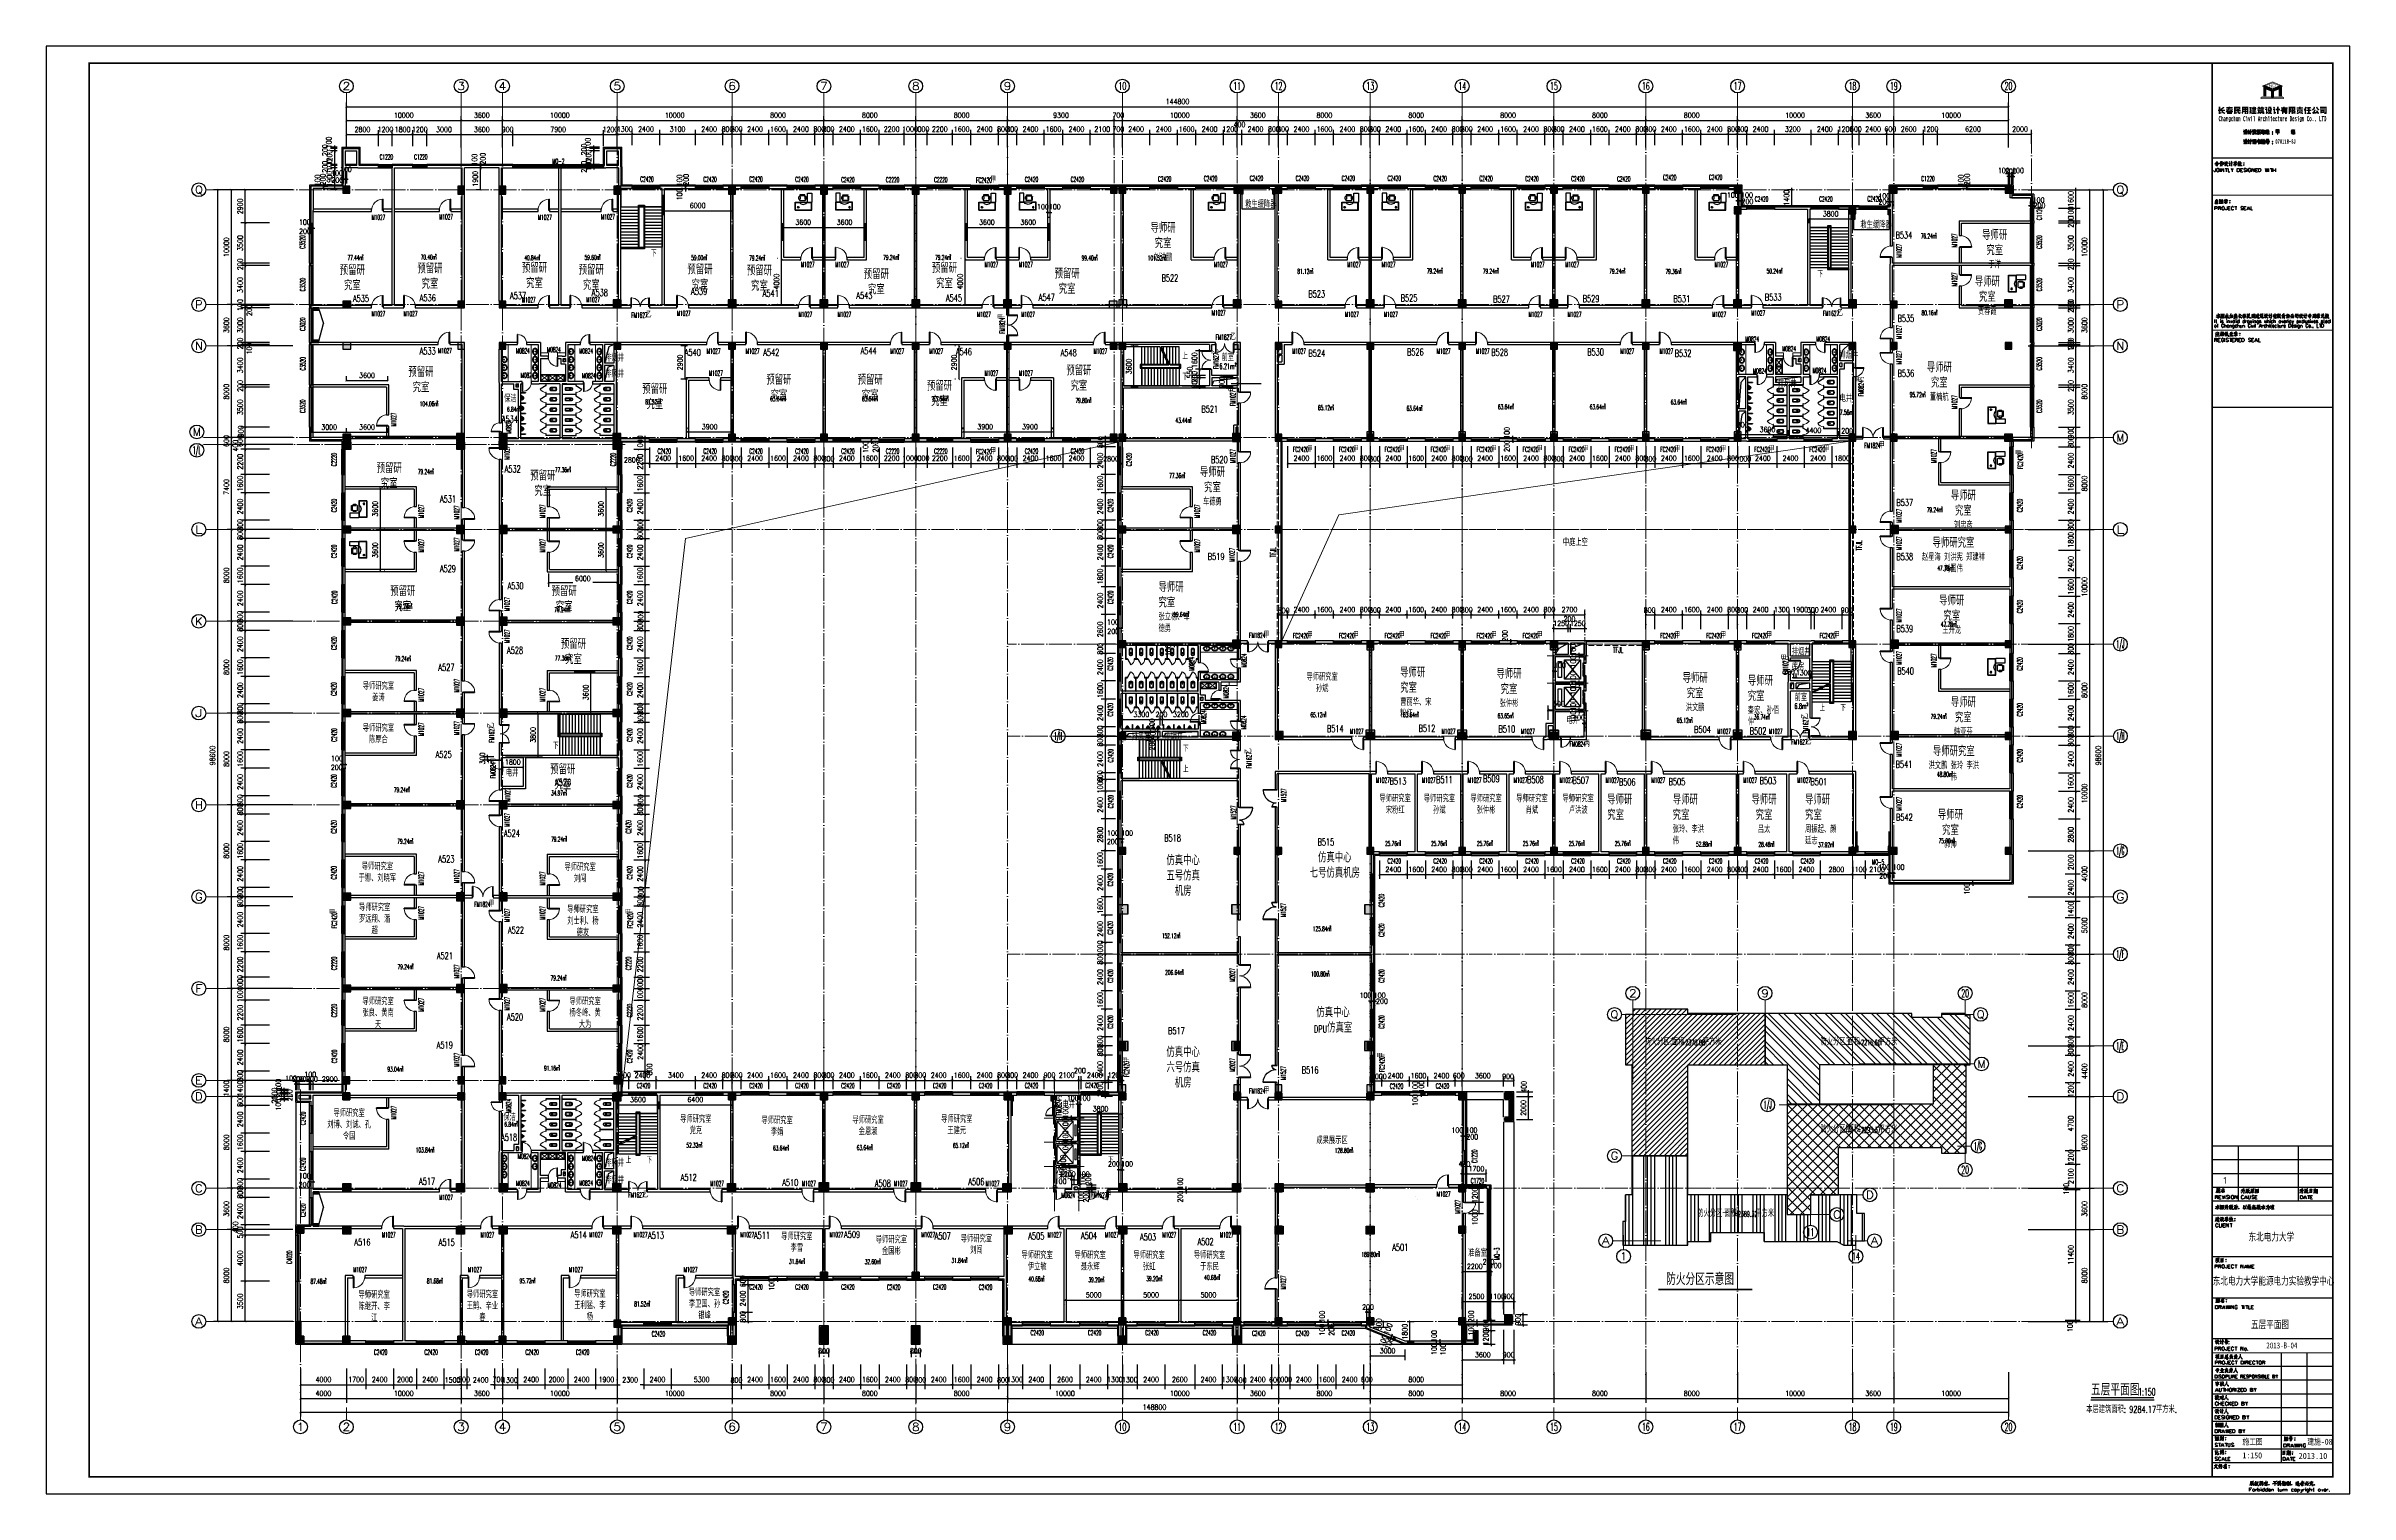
# Model space of a CAD drawing. Extents: x 1417642 to 3570900, y 124798 to 1191112.
# Drawn here: x 1417642 to 1618342, y 124798 to 250948 of the extents above; entities that cross this region are included whole.
import ezdxf
from ezdxf.enums import TextEntityAlignment as Align

# ---------------------------------------------------------------- set-up
doc = ezdxf.new("R2010")
doc.units = 0
doc.header["$LTSCALE"] = 1000
doc.header["$MEASUREMENT"] = 0
doc.linetypes.add('DASH', pattern=[0.35, 0.25, -0.1])
doc.linetypes.add('DOTE', pattern=[2.42, 2, -0.2, 0.02, -0.2])
doc.layers.get('0').update_dxf_attribs({"linetype": 'CONTINUOUS'})
doc.layers.get('Defpoints').update_dxf_attribs({"linetype": 'CONTINUOUS'})
for name, color, linetype in [('00家具', 144, 'CONTINUOUS'), ('AXIS', 3, 'CONTINUOUS'), ('AXIS_TEXT', 7, 'CONTINUOUS'), ('colu', 2, 'CONTINUOUS'), ('COLUMN', 9, 'CONTINUOUS'), ('DIM_SYMB', 3, 'CONTINUOUS'), ('DOTE', 1, 'DOTE'), ('EVTR', 2, 'CONTINUOUS'), ('FUR', 2, 'CONTINUOUS'), ('IFF-FURN', 6, 'CONTINUOUS'), ('LATRINE', 6, 'CONTINUOUS'), ('LVTRY', 6, 'CONTINUOUS'), ('PUB_DIM', 3, 'CONTINUOUS'), ('PUB_HATCH', 8, 'CONTINUOUS'), ('PUB_TEXT', 40, 'CONTINUOUS'), ('PUB_TITLE', 4, 'CONTINUOUS'), ('SPACE', 7, 'CONTINUOUS'), ('STAIR', 2, 'CONTINUOUS'), ('SURFACE', 6, 'CONTINUOUS'), ('TEXT', 7, 'CONTINUOUS'), ('tiaozheng', 20, 'CONTINUOUS'), ('WALL', 4, 'CONTINUOUS'), ('WALL-MOVE', 6, 'CONTINUOUS'), ('WINDOW', 2, 'CONTINUOUS'), ('WINDOW_TEXT', 7, 'CONTINUOUS'), ('图戳', 211, 'CONTINUOUS'), ('填充', 252, 'CONTINUOUS'), ('字体', 60, 'CONTINUOUS'), ('屋面轮廓', 101, 'CONTINUOUS'), ('建筑轮廓', 2, 'CONTINUOUS'), ('柱填充', 8, 'CONTINUOUS'), ('柱填充 @ 1', 8, 'CONTINUOUS'), ('立面造型', 40, 'CONTINUOUS'), ('防火分区', 10, 'CONTINUOUS')]:
    doc.layers.add(name, color=color, linetype=linetype)
doc.styles.add('_TCH_AXIS', font='COMPLEX', dxfattribs={"bigfont": 'GBCBIG'})
doc.styles.add('_TCH_DIM', font='ROMANS', dxfattribs={"width": 0.7, "bigfont": 'Z'})
doc.styles.add('_TCH_SPACE', font='ROMANS', dxfattribs={"width": 0.7, "height": 5, "bigfont": 'Z'})
doc.styles.add('_TCH_WINDOW', font='ROMANS.shx', dxfattribs={"width": 0.7, "height": 400, "bigfont": 'Z.shx'})
doc.styles.add('_Z', font='ROMANS', dxfattribs={"width": 0.7, "bigfont": 'Z'})
doc.styles.add('DIM_FONT', font='SIMPLEX.shx', dxfattribs={"width": 0.8})
doc.styles.add('HZSJ', font='')
doc.styles.get("Standard").update_dxf_attribs({"font": 'GBENOR', "bigfont": 'GBCBIG'})
doc.styles.add('Z', font='ROMANS', dxfattribs={"width": 0.7, "bigfont": 'Z'})
doc.styles.get('HZSJ').set_extended_font_data('FangSong_GB2312')
doc.dimstyles.new('DIMN150', dxfattribs={"dimscale": 1.5, "dimtxt": 300, "dimasz": 100, "dimexe": 250, "dimexo": 300, "dimgap": 150, "dimtad": 1, "dimdec": 0, "dimzin": 0, "dimdsep": 46, "dimtxsty": 'DIM_FONT', "dimblk": 'ARCHTICK', "dimcen": 0.09, "dimdle": 1.5, "dimclrt": 7, "dimazin": 2, "dimtfac": 1, "dimtdec": 0, "dimtix": 1, "dimtmove": 2, "dimatfit": 3, "dimldrblk": 'ARCHTICK', "dimfxl": 1, "dimtolj": 1, "dimtzin": 0, "dimarcsym": 0})

# ---------------------------------------------------------------- blocks, each defined once
blk = doc.blocks.new('A$C76F941A3')
at = {"layer": '00家具', "color": 2, "linetype": 'ByBlock'}
for p, q in [((0, 1452), (0, 0)), ((0, 1452), (700, 1452)), ((0, 0), (700, 0)), ((30, 1422), (30, 30)), ((30, 1422), (670, 1422)), ((30, 30), (670, 30)), ((670, 1422), (670, 1076)), ((670, 433), (670, 30)), ((700, 1452), (700, 0)), ((700, 383), (1495, 383)), ((1495, 0), (700, 0)), ((846, 1057), (846, 595)), ((950, 1088), (918, 1093)), ((950, 565), (918, 559)), ((979, 1139), (1184, 1139)), ((1184, 1036), (979, 1036)), ((1184, 616), (979, 616)), ((979, 513), (1184, 513)), ((1197, 1046), (1217, 1043)), ((1197, 606), (1217, 610)), ((1275, 669), (1275, 984)), ((1292, 639), (1292, 1028)), ((1360, 639), (1360, 1028)), ((1495, 383), (1495, 0))]:
    blk.add_line(p, q, dxfattribs=at)
for centre, radius, start, end in [((941, 755), 421, 130.11177, 229.88823), ((905, 1028), 66.3, 78.4473, 153.8516), ((905, 624), 66.3, 206.1484, 281.55275), ((1011, 1088), 60.6, 121.8879, 238.1121), ((1011, 565), 60.6, 121.8879, 238.1121), ((1152, 1088), 60.6, 301.89533, 58.1047), ((1152, 565), 60.6, 301.89533, 58.1047), ((1206, 974), 69.4, 7.92188, 80.4409), ((1206, 678), 69.4, 279.55985, 352.07782), ((1326, 1023), 34.7, 8.77222, 171.2278), ((1326, 645), 34.7, 188.7714, 351.22861)]:
    blk.add_arc(centre, radius, start, end, dxfattribs=at)
at = {"layer": 'FUR', "color": 4}
for p, q in [((179, 1192), (236, 1192)), ((265, 1221), (265, 1288)), ((265, 1104), (265, 1163)), ((295, 1192), (353, 1192))]:
    blk.add_line(p, q, dxfattribs=at)
for radius in [66.6, 53.9]:
    blk.add_circle((265, 1192), radius, dxfattribs=at)
blk = doc.blocks.new('5873')
at = {"layer": '柱填充 @ 1', "ltscale": 1000}
for points in [[(1507628, 714085), (1508228, 714085), (1508228, 713485), (1507628, 713485)], [(1517628, 714085), (1518228, 714085), (1518228, 713485), (1517628, 713485)], [(1521228, 714085), (1521828, 714085), (1521828, 713485), (1521228, 713485)], [(1531128, 714085), (1531828, 714085), (1531828, 713385), (1531128, 713385)], [(1541228, 714085), (1541828, 714085), (1541828, 713485), (1541228, 713485)], [(1549228, 714085), (1549828, 714085), (1549828, 713485), (1549228, 713485)], [(1557228, 714085), (1557828, 714085), (1557828, 713485), (1557228, 713485)], [(1565228, 714085), (1565828, 714085), (1565828, 713485), (1565228, 713485)], [(1575228, 714085), (1575828, 714085), (1575828, 713485), (1575228, 713485)], [(1585228, 714085), (1585828, 714085), (1585828, 713485), (1585228, 713485)], [(1588828, 714085), (1589428, 714085), (1589428, 713485), (1588828, 713485)], [(1596828, 714085), (1597428, 714085), (1597428, 713485), (1596828, 713485)], [(1604828, 714085), (1605428, 714085), (1605428, 713485), (1604828, 713485)], [(1507628, 706185), (1508328, 706185), (1508328, 705485), (1507628, 705485)], [(1517528, 706185), (1518228, 706185), (1518228, 705485), (1517528, 705485)], [(1521228, 706185), (1521928, 706185), (1521928, 705485), (1521228, 705485)], [(1531128, 706185), (1531828, 706185), (1531828, 705485), (1531128, 705485)], [(1541128, 706185), (1541828, 706185), (1541828, 705485), (1541128, 705485)], [(1549128, 706285), (1549928, 706285), (1549928, 705485), (1549128, 705485)], [(1557128, 706285), (1557928, 706285), (1557928, 705485), (1557128, 705485)], [(1565128, 706185), (1565828, 706185), (1565828, 705485), (1565128, 705485)], [(1575228, 706185), (1575928, 706185), (1575928, 705485), (1575228, 705485)], [(1585128, 706185), (1585828, 706185), (1585828, 705485), (1585128, 705485)], [(1588828, 706185), (1589528, 706185), (1589528, 705485), (1588828, 705485)], [(1596778, 706185), (1597478, 706185), (1597478, 705485), (1596778, 705485)], [(1604828, 706085), (1605428, 706085), (1605428, 705485), (1604828, 705485)], [(1503628, 702485), (1504228, 702485), (1504228, 701885), (1503628, 701885)], [(1507628, 702485), (1508328, 702485), (1508328, 701785), (1507628, 701785)], [(1517528, 702485), (1518228, 702485), (1518228, 701785), (1517528, 701785)], [(1521228, 702485), (1521928, 702485), (1521928, 701785), (1521228, 701785)], [(1531128, 702485), (1531828, 702485), (1531828, 701785), (1531128, 701785)], [(1541128, 702485), (1541828, 702485), (1541828, 701785), (1541128, 701785)], [(1565228, 702485), (1565928, 702485), (1565928, 701785), (1565228, 701785)], [(1575228, 702485), (1575928, 702485), (1575928, 701785), (1575228, 701785)], [(1585128, 702485), (1585828, 702485), (1585828, 701785), (1585128, 701785)], [(1588828, 702485), (1589528, 702485), (1589528, 701785), (1588828, 701785)], [(1596778, 702485), (1597478, 702485), (1597478, 701785), (1596778, 701785)], [(1604828, 702485), (1605428, 702485), (1605428, 701885), (1604828, 701885)], [(1549228, 698485), (1549828, 698485), (1549828, 697885), (1549228, 697885)], [(1557228, 698485), (1557828, 698485), (1557828, 697885), (1557228, 697885)], [(1541228, 694485), (1541828, 694485), (1541828, 693885), (1541228, 693885)], [(1565228, 694485), (1565828, 694485), (1565828, 693885), (1565228, 693885)], [(1575228, 694485), (1575828, 694485), (1575828, 693885), (1575228, 693885)], [(1585228, 694485), (1585828, 694485), (1585828, 693885), (1585228, 693885)], [(1588828, 694485), (1589428, 694485), (1589428, 693885), (1588828, 693885)], [(1596828, 694485), (1597428, 694485), (1597428, 693885), (1596828, 693885)], [(1604828, 694485), (1605428, 694485), (1605428, 693885), (1604828, 693885)], [(1503628, 692885), (1504228, 692885), (1504228, 692285), (1503628, 692285)], [(1507628, 692885), (1508228, 692885), (1508228, 692285), (1507628, 692285)], [(1517628, 692885), (1518228, 692885), (1518228, 692285), (1517628, 692285)], [(1521228, 692885), (1521828, 692885), (1521828, 692285), (1521228, 692285)], [(1531228, 692885), (1531828, 692885), (1531828, 692285), (1531228, 692285)], [(1549228, 693685), (1549828, 693685), (1549828, 692285), (1549228, 692285)], [(1557228, 693685), (1557828, 693685), (1557828, 692285), (1557228, 692285)]]:
    blk.add_hatch(color=256, dxfattribs=at).paths.add_polyline_path(points)
h = blk.add_hatch(color=256, dxfattribs=at)
h.paths.add_polyline_path([(1503928, 694185), (1503628, 694185), (1503628, 692885), (1503928, 692885)])
h.paths.add_polyline_path([(1503978, 694185), (1503928, 694185), (1503928, 692885), (1503978, 692885)])
h = blk.add_hatch(color=256, dxfattribs=at)
h.paths.add_polyline_path([(1605428, 693885), (1605128, 693885), (1605128, 692585), (1605428, 692585)])
h.paths.add_polyline_path([(1605128, 693885), (1605078, 693885), (1605078, 692585), (1605128, 692585)])
h.paths.add_polyline_path([(1605428, 692585), (1605128, 692585), (1605128, 692285), (1605428, 692285)])
h.paths.add_polyline_path([(1605128, 692585), (1605078, 692585), (1605078, 692285), (1605128, 692285)])
at = {"layer": 'colu', "ltscale": 1000}
for p, q in [((1503628, 692885), (1503628, 694185)), ((1503978, 694185), (1503628, 694185)), ((1503978, 692885), (1503978, 694185)), ((1605078, 693885), (1605078, 692285)), ((1605428, 693885), (1605428, 692285)), ((1605428, 692285), (1605078, 692285))]:
    blk.add_line(p, q, dxfattribs=at)
for points in [[(1507628, 714085), (1508228, 714085), (1508228, 713485), (1507628, 713485)], [(1517628, 714085), (1518228, 714085), (1518228, 713485), (1517628, 713485)], [(1521228, 714085), (1521828, 714085), (1521828, 713485), (1521228, 713485)], [(1531128, 714085), (1531828, 714085), (1531828, 713385), (1531128, 713385)], [(1541228, 714085), (1541828, 714085), (1541828, 713485), (1541228, 713485)], [(1549228, 714085), (1549828, 714085), (1549828, 713485), (1549228, 713485)], [(1557228, 714085), (1557828, 714085), (1557828, 713485), (1557228, 713485)], [(1565228, 714085), (1565828, 714085), (1565828, 713485), (1565228, 713485)], [(1575228, 714085), (1575828, 714085), (1575828, 713485), (1575228, 713485)], [(1585228, 714085), (1585828, 714085), (1585828, 713485), (1585228, 713485)], [(1588828, 714085), (1589428, 714085), (1589428, 713485), (1588828, 713485)], [(1596828, 714085), (1597428, 714085), (1597428, 713485), (1596828, 713485)], [(1604828, 714085), (1605428, 714085), (1605428, 713485), (1604828, 713485)], [(1507628, 706185), (1508328, 706185), (1508328, 705485), (1507628, 705485)], [(1517528, 706185), (1518228, 706185), (1518228, 705485), (1517528, 705485)], [(1521228, 706185), (1521928, 706185), (1521928, 705485), (1521228, 705485)], [(1531128, 706185), (1531828, 706185), (1531828, 705485), (1531128, 705485)], [(1541128, 706185), (1541828, 706185), (1541828, 705485), (1541128, 705485)], [(1549128, 706285), (1549928, 706285), (1549928, 705485), (1549128, 705485)], [(1557128, 706285), (1557928, 706285), (1557928, 705485), (1557128, 705485)], [(1565128, 706185), (1565828, 706185), (1565828, 705485), (1565128, 705485)], [(1575228, 706185), (1575928, 706185), (1575928, 705485), (1575228, 705485)], [(1585128, 706185), (1585828, 706185), (1585828, 705485), (1585128, 705485)], [(1588828, 706185), (1589528, 706185), (1589528, 705485), (1588828, 705485)], [(1596778, 706185), (1597478, 706185), (1597478, 705485), (1596778, 705485)], [(1604828, 706085), (1605428, 706085), (1605428, 705485), (1604828, 705485)], [(1503628, 702485), (1504228, 702485), (1504228, 701885), (1503628, 701885)], [(1507628, 702485), (1508328, 702485), (1508328, 701785), (1507628, 701785)], [(1517528, 702485), (1518228, 702485), (1518228, 701785), (1517528, 701785)], [(1521228, 702485), (1521928, 702485), (1521928, 701785), (1521228, 701785)], [(1531128, 702485), (1531828, 702485), (1531828, 701785), (1531128, 701785)], [(1541128, 702485), (1541828, 702485), (1541828, 701785), (1541128, 701785)], [(1565228, 702485), (1565928, 702485), (1565928, 701785), (1565228, 701785)], [(1575228, 702485), (1575928, 702485), (1575928, 701785), (1575228, 701785)], [(1585128, 702485), (1585828, 702485), (1585828, 701785), (1585128, 701785)], [(1588828, 702485), (1589528, 702485), (1589528, 701785), (1588828, 701785)], [(1596778, 702485), (1597478, 702485), (1597478, 701785), (1596778, 701785)], [(1604828, 702485), (1605428, 702485), (1605428, 701885), (1604828, 701885)], [(1549228, 698485), (1549828, 698485), (1549828, 697885), (1549228, 697885)], [(1557228, 698485), (1557828, 698485), (1557828, 697885), (1557228, 697885)], [(1541228, 694485), (1541828, 694485), (1541828, 693885), (1541228, 693885)], [(1565228, 694485), (1565828, 694485), (1565828, 693885), (1565228, 693885)], [(1575228, 694485), (1575828, 694485), (1575828, 693885), (1575228, 693885)], [(1585228, 694485), (1585828, 694485), (1585828, 693885), (1585228, 693885)], [(1588828, 694485), (1589428, 694485), (1589428, 693885), (1588828, 693885)], [(1596828, 694485), (1597428, 694485), (1597428, 693885), (1596828, 693885)], [(1604828, 694485), (1605428, 694485), (1605428, 693885), (1604828, 693885)], [(1503628, 692885), (1504228, 692885), (1504228, 692285), (1503628, 692285)], [(1507628, 692885), (1508228, 692885), (1508228, 692285), (1507628, 692285)], [(1517628, 692885), (1518228, 692885), (1518228, 692285), (1517628, 692285)], [(1521228, 692885), (1521828, 692885), (1521828, 692285), (1521228, 692285)], [(1531228, 692885), (1531828, 692885), (1531828, 692285), (1531228, 692285)], [(1549228, 693685), (1549828, 693685), (1549828, 692285), (1549228, 692285)], [(1557228, 693685), (1557828, 693685), (1557828, 692285), (1557228, 692285)]]:
    blk.add_lwpolyline(points, close=True, dxfattribs=at)
blk = doc.blocks.new('896')
at = {"layer": '柱填充'}
h = blk.add_hatch(color=256, dxfattribs=at)
h.paths.add_polyline_path([(1580873, 568265), (1580873, 568965), (1580273, 568965), (1580273, 568265)])
h.paths.add_polyline_path([(1572873, 568265), (1572873, 568965), (1572273, 568965), (1572273, 568265)])
h.paths.add_polyline_path([(1564873, 568265), (1564873, 568965), (1564273, 568965), (1564273, 568265)])
h.paths.add_polyline_path([(1556873, 568265), (1556873, 568965), (1556273, 568965), (1556273, 568265)])
h.paths.add_polyline_path([(1546873, 568265), (1546873, 568965), (1546273, 568965), (1546273, 568265)])
h.paths.add_polyline_path([(1536873, 568265), (1536873, 568965), (1536273, 568965), (1536273, 568265)])
h.paths.add_polyline_path([(1533273, 568265), (1533273, 568965), (1532673, 568965), (1532673, 568265)])
h.paths.add_polyline_path([(1523273, 568365), (1523273, 568965), (1522673, 568965), (1522673, 568365)])
h.paths.add_polyline_path([(1590123, 558965), (1589423, 558965), (1589423, 558365), (1590123, 558365)])
h.paths.add_polyline_path([(1580923, 558365), (1580923, 559065), (1580223, 559065), (1580223, 558365)])
h.paths.add_polyline_path([(1572923, 558365), (1572923, 559065), (1572223, 559065), (1572223, 558365)])
h.paths.add_polyline_path([(1564923, 558365), (1564923, 559065), (1564223, 559065), (1564223, 558365)])
h.paths.add_polyline_path([(1556923, 558365), (1556923, 559065), (1556223, 559065), (1556223, 558365)])
h.paths.add_polyline_path([(1546923, 558365), (1546923, 559065), (1546223, 559065), (1546223, 558365)])
h.paths.add_polyline_path([(1536873, 558365), (1536873, 558965), (1536273, 558965), (1536273, 558365)])
h.paths.add_polyline_path([(1533273, 558365), (1533273, 558965), (1532673, 558965), (1532673, 558365)])
h.paths.add_polyline_path([(1523372, 558965), (1522672, 558965), (1522672, 558365), (1523372, 558365)])
h.paths.add_polyline_path([(1590123, 554765), (1590123, 555365), (1589523, 555365), (1589523, 554765)])
h.paths.add_polyline_path([(1580873, 554765), (1580873, 555365), (1580273, 555365), (1580273, 554765)])
h.paths.add_polyline_path([(1572873, 554765), (1572873, 555365), (1572273, 555365), (1572273, 554765)])
h.paths.add_polyline_path([(1564873, 554765), (1564873, 555365), (1564273, 555365), (1564273, 554765)])
h.paths.add_polyline_path([(1556873, 554765), (1556873, 555365), (1556273, 555365), (1556273, 554765)])
h.paths.add_polyline_path([(1546873, 554765), (1546873, 555365), (1546273, 555365), (1546273, 554765)])
h.paths.add_polyline_path([(1536873, 554765), (1536873, 555365), (1536273, 555365), (1536273, 554765)])
h.paths.add_polyline_path([(1533273, 554765), (1533273, 555365), (1532673, 555365), (1532673, 554765)])
h.paths.add_polyline_path([(1523372, 555365), (1522672, 555365), (1522672, 554765), (1523372, 554765)])
h.paths.add_polyline_path([(1590123, 546765), (1590123, 547365), (1589523, 547365), (1589523, 546765)])
h.paths.add_polyline_path([(1580873, 546765), (1580873, 547365), (1580273, 547365), (1580273, 546765)])
h.paths.add_polyline_path([(1572873, 546765), (1572873, 547365), (1572273, 547365), (1572273, 546765)])
h.paths.add_polyline_path([(1564873, 546765), (1564873, 547365), (1564273, 547365), (1564273, 546765)])
h.paths.add_polyline_path([(1556873, 546765), (1556873, 547365), (1556273, 547365), (1556273, 546765)])
h.paths.add_polyline_path([(1546873, 546715), (1546873, 547415), (1546173, 547415), (1546173, 546715)])
h.paths.add_polyline_path([(1536973, 546715), (1536973, 547415), (1536273, 547415), (1536273, 546715)])
h.paths.add_polyline_path([(1533273, 546715), (1533273, 547415), (1532573, 547415), (1532573, 546715)])
h.paths.add_polyline_path([(1523372, 547365), (1522672, 547365), (1522672, 546765), (1523372, 546765)])
h.paths.add_polyline_path([(1546873, 539365), (1546173, 539365), (1546173, 538765), (1546873, 538765)])
h.paths.add_polyline_path([(1536973, 538715), (1536973, 539415), (1536273, 539415), (1536273, 538715)])
h.paths.add_polyline_path([(1533273, 538715), (1533273, 539415), (1532573, 539415), (1532573, 538715)])
h.paths.add_polyline_path([(1523372, 539365), (1522672, 539365), (1522672, 538765), (1523372, 538765)])
h.paths.add_polyline_path([(1546873, 531365), (1546173, 531365), (1546173, 530765), (1546873, 530765)])
h.paths.add_polyline_path([(1536973, 530715), (1536973, 531415), (1536273, 531415), (1536273, 530715)])
h.paths.add_polyline_path([(1533273, 530715), (1533273, 531415), (1532573, 531415), (1532573, 530715)])
h.paths.add_polyline_path([(1523372, 531365), (1522672, 531365), (1522672, 530765), (1523372, 530765)])
h.paths.add_polyline_path([(1546873, 523365), (1546173, 523365), (1546173, 522765), (1546873, 522765)])
h.paths.add_polyline_path([(1536973, 522715), (1536973, 523415), (1536273, 523415), (1536273, 522715)])
h.paths.add_polyline_path([(1533273, 522715), (1533273, 523415), (1532573, 523415), (1532573, 522715)])
h.paths.add_polyline_path([(1523372, 523365), (1522672, 523365), (1522672, 522765), (1523372, 522765)])
h.paths.add_polyline_path([(1546873, 515365), (1546173, 515365), (1546173, 514765), (1546873, 514765)])
h.paths.add_polyline_path([(1536973, 514715), (1536973, 515415), (1536273, 515415), (1536273, 514715)])
h.paths.add_polyline_path([(1533273, 514715), (1533273, 515415), (1532573, 515415), (1532573, 514715)])
h.paths.add_polyline_path([(1523372, 515365), (1522672, 515365), (1522672, 514765), (1523372, 514765)])
h.paths.add_polyline_path([(1546873, 507365), (1546173, 507365), (1546173, 506765), (1546873, 506765)])
h.paths.add_polyline_path([(1536973, 506715), (1536973, 507415), (1536273, 507415), (1536273, 506715)])
h.paths.add_polyline_path([(1533273, 506715), (1533273, 507415), (1532573, 507415), (1532573, 506715)])
h.paths.add_polyline_path([(1523372, 507365), (1522672, 507365), (1522672, 506765), (1523372, 506765)])
h.paths.add_polyline_path([(1546873, 499365), (1546173, 499365), (1546173, 498765), (1546873, 498765)])
h.paths.add_polyline_path([(1536973, 498715), (1536973, 499415), (1536273, 499415), (1536273, 498715)])
h.paths.add_polyline_path([(1533273, 498715), (1533273, 499415), (1532573, 499415), (1532573, 498715)])
h.paths.add_polyline_path([(1523372, 499365), (1522672, 499365), (1522672, 498765), (1523372, 498765)])
h.paths.add_polyline_path([(1546873, 490765), (1546873, 491365), (1546273, 491365), (1546273, 490765)])
h.paths.add_polyline_path([(1536873, 490765), (1536873, 491365), (1536273, 491365), (1536273, 490765)])
h.paths.add_polyline_path([(1533273, 490765), (1533273, 491365), (1532673, 491365), (1532673, 490765)])
h.paths.add_polyline_path([(1523273, 490765), (1523273, 491365), (1522673, 491365), (1522673, 490765)])
at = {"layer": 'colu'}
for points in [[(1523273, 568365), (1523273, 568965), (1522673, 568965), (1522673, 568365)], [(1533273, 568265), (1533273, 568965), (1532673, 568965), (1532673, 568265)], [(1536873, 568265), (1536873, 568965), (1536273, 568965), (1536273, 568265)], [(1546873, 568265), (1546873, 568965), (1546273, 568965), (1546273, 568265)], [(1556873, 568265), (1556873, 568965), (1556273, 568965), (1556273, 568265)], [(1564873, 568265), (1564873, 568965), (1564273, 568965), (1564273, 568265)], [(1572873, 568265), (1572873, 568965), (1572273, 568965), (1572273, 568265)], [(1580873, 568265), (1580873, 568965), (1580273, 568965), (1580273, 568265)], [(1523372, 558965), (1522672, 558965), (1522672, 558365), (1523372, 558365)], [(1533273, 558365), (1533273, 558965), (1532673, 558965), (1532673, 558365)], [(1536873, 558365), (1536873, 558965), (1536273, 558965), (1536273, 558365)], [(1546923, 558365), (1546923, 559065), (1546223, 559065), (1546223, 558365)], [(1556923, 558365), (1556923, 559065), (1556223, 559065), (1556223, 558365)], [(1564923, 558365), (1564923, 559065), (1564223, 559065), (1564223, 558365)], [(1572923, 558365), (1572923, 559065), (1572223, 559065), (1572223, 558365)], [(1580923, 558365), (1580923, 559065), (1580223, 559065), (1580223, 558365)], [(1590123, 558965), (1589423, 558965), (1589423, 558365), (1590123, 558365)], [(1523372, 555365), (1522672, 555365), (1522672, 554765), (1523372, 554765)], [(1533273, 554765), (1533273, 555365), (1532673, 555365), (1532673, 554765)], [(1536873, 554765), (1536873, 555365), (1536273, 555365), (1536273, 554765)], [(1546873, 554765), (1546873, 555365), (1546273, 555365), (1546273, 554765)], [(1556873, 554765), (1556873, 555365), (1556273, 555365), (1556273, 554765)], [(1564873, 554765), (1564873, 555365), (1564273, 555365), (1564273, 554765)], [(1572873, 554765), (1572873, 555365), (1572273, 555365), (1572273, 554765)], [(1580873, 554765), (1580873, 555365), (1580273, 555365), (1580273, 554765)], [(1590123, 554765), (1590123, 555365), (1589523, 555365), (1589523, 554765)], [(1523372, 547365), (1522672, 547365), (1522672, 546765), (1523372, 546765)], [(1533273, 546715), (1533273, 547415), (1532573, 547415), (1532573, 546715)], [(1536973, 546715), (1536973, 547415), (1536273, 547415), (1536273, 546715)], [(1546873, 546715), (1546873, 547415), (1546173, 547415), (1546173, 546715)], [(1556873, 546765), (1556873, 547365), (1556273, 547365), (1556273, 546765)], [(1564873, 546765), (1564873, 547365), (1564273, 547365), (1564273, 546765)], [(1572873, 546765), (1572873, 547365), (1572273, 547365), (1572273, 546765)], [(1580873, 546765), (1580873, 547365), (1580273, 547365), (1580273, 546765)], [(1590123, 546765), (1590123, 547365), (1589523, 547365), (1589523, 546765)], [(1523372, 539365), (1522672, 539365), (1522672, 538765), (1523372, 538765)], [(1533273, 538715), (1533273, 539415), (1532573, 539415), (1532573, 538715)], [(1536973, 538715), (1536973, 539415), (1536273, 539415), (1536273, 538715)], [(1546873, 539365), (1546173, 539365), (1546173, 538765), (1546873, 538765)], [(1523372, 531365), (1522672, 531365), (1522672, 530765), (1523372, 530765)], [(1533273, 530715), (1533273, 531415), (1532573, 531415), (1532573, 530715)], [(1536973, 530715), (1536973, 531415), (1536273, 531415), (1536273, 530715)], [(1546873, 531365), (1546173, 531365), (1546173, 530765), (1546873, 530765)], [(1523372, 523365), (1522672, 523365), (1522672, 522765), (1523372, 522765)], [(1533273, 522715), (1533273, 523415), (1532573, 523415), (1532573, 522715)], [(1536973, 522715), (1536973, 523415), (1536273, 523415), (1536273, 522715)], [(1546873, 523365), (1546173, 523365), (1546173, 522765), (1546873, 522765)], [(1523372, 515365), (1522672, 515365), (1522672, 514765), (1523372, 514765)], [(1533273, 514715), (1533273, 515415), (1532573, 515415), (1532573, 514715)], [(1536973, 514715), (1536973, 515415), (1536273, 515415), (1536273, 514715)], [(1546873, 515365), (1546173, 515365), (1546173, 514765), (1546873, 514765)], [(1523372, 507365), (1522672, 507365), (1522672, 506765), (1523372, 506765)], [(1533273, 506715), (1533273, 507415), (1532573, 507415), (1532573, 506715)], [(1536973, 506715), (1536973, 507415), (1536273, 507415), (1536273, 506715)], [(1546873, 507365), (1546173, 507365), (1546173, 506765), (1546873, 506765)], [(1523372, 499365), (1522672, 499365), (1522672, 498765), (1523372, 498765)], [(1533273, 498715), (1533273, 499415), (1532573, 499415), (1532573, 498715)], [(1536973, 498715), (1536973, 499415), (1536273, 499415), (1536273, 498715)], [(1546873, 499365), (1546173, 499365), (1546173, 498765), (1546873, 498765)], [(1523273, 490765), (1523273, 491365), (1522673, 491365), (1522673, 490765)], [(1533273, 490765), (1533273, 491365), (1532673, 491365), (1532673, 490765)], [(1536873, 490765), (1536873, 491365), (1536273, 491365), (1536273, 490765)], [(1546873, 490765), (1546873, 491365), (1546273, 491365), (1546273, 490765)]]:
    blk.add_lwpolyline(points, close=True, dxfattribs=at)
blk = doc.blocks.new('i89')
at = {"layer": '柱填充'}
h = blk.add_hatch(color=256, dxfattribs=at)
h.paths.add_polyline_path([(1555333, 501498), (1555333, 502098), (1554733, 502098), (1554733, 501498)])
h.paths.add_polyline_path([(1525733, 501498), (1525733, 502098), (1525133, 502098), (1525133, 501498)])
h.paths.add_polyline_path([(1517733, 501498), (1517733, 502098), (1517133, 502098), (1517133, 501498)])
h.paths.add_polyline_path([(1509733, 501498), (1509733, 502098), (1509133, 502098), (1509133, 501498)])
h.paths.add_polyline_path([(1501733, 501498), (1501733, 502098), (1501133, 502098), (1501133, 501498)])
h.paths.add_polyline_path([(1498133, 501498), (1498133, 502098), (1497533, 502098), (1497533, 501498)])
h.paths.add_polyline_path([(1498133, 529448), (1498133, 530148), (1497433, 530148), (1497433, 529448)])
h.paths.add_polyline_path([(1498133, 537448), (1498133, 538148), (1497433, 538148), (1497433, 537448)])
h.paths.add_polyline_path([(1541783, 545398), (1541783, 546098), (1541083, 546098), (1541083, 545398)])
h.paths.add_polyline_path([(1565333, 559098), (1565333, 559698), (1564733, 559698), (1564733, 559098)])
h.paths.add_polyline_path([(1565383, 549098), (1565383, 549798), (1564683, 549798), (1564683, 549098)])
h.paths.add_polyline_path([(1565333, 545498), (1565333, 546098), (1564733, 546098), (1564733, 545498)])
h.paths.add_polyline_path([(1565383, 538098), (1564683, 538098), (1564683, 537498), (1565383, 537498)])
h.paths.add_polyline_path([(1565333, 529498), (1565333, 530098), (1564733, 530098), (1564733, 529498)])
h.paths.add_polyline_path([(1565333, 519498), (1565333, 520098), (1564733, 520098), (1564733, 519498)])
h.paths.add_polyline_path([(1565333, 511498), (1565333, 512098), (1564733, 512098), (1564733, 511498)])
h.paths.add_polyline_path([(1565333, 501498), (1565333, 502098), (1564733, 502098), (1564733, 501498)])
h.paths.add_polyline_path([(1555333, 559098), (1555333, 559698), (1554733, 559698), (1554733, 559098)])
h.paths.add_polyline_path([(1555333, 549098), (1555333, 549698), (1554733, 549698), (1554733, 549098)])
h.paths.add_polyline_path([(1555333, 545498), (1555333, 546098), (1554733, 546098), (1554733, 545498)])
h.paths.add_polyline_path([(1555333, 537498), (1555333, 538098), (1554733, 538098), (1554733, 537498)])
h.paths.add_polyline_path([(1555433, 529448), (1555433, 530148), (1554733, 530148), (1554733, 529448)])
h.paths.add_polyline_path([(1555433, 519448), (1555433, 520148), (1554733, 520148), (1554733, 519448)])
h.paths.add_polyline_path([(1555433, 511498), (1555433, 512198), (1554733, 512198), (1554733, 511498)])
h.paths.add_polyline_path([(1551733, 557298), (1551733, 557898), (1551133, 557898), (1551133, 557298)])
h.paths.add_polyline_path([(1551783, 549098), (1551783, 549798), (1551083, 549798), (1551083, 549098)])
h.paths.add_polyline_path([(1551733, 545498), (1551733, 546098), (1551133, 546098), (1551133, 545498)])
h.paths.add_polyline_path([(1551733, 537498), (1551733, 538098), (1551133, 538098), (1551133, 537498)])
h.paths.add_polyline_path([(1551733, 529498), (1551733, 530098), (1551133, 530098), (1551133, 529498)])
h.paths.add_polyline_path([(1551733, 519498), (1551733, 520098), (1551133, 520098), (1551133, 519498)])
h.paths.add_polyline_path([(1551783, 511498), (1551783, 512198), (1551083, 512198), (1551083, 511498)])
h.paths.add_polyline_path([(1551733, 501498), (1551733, 502098), (1551133, 502098), (1551133, 501498)])
h.paths.add_polyline_path([(1541733, 559098), (1541733, 559698), (1541133, 559698), (1541133, 559098)])
h.paths.add_polyline_path([(1541733, 557298), (1541733, 557898), (1541133, 557898), (1541133, 557298)])
h.paths.add_polyline_path([(1541783, 549098), (1541783, 549798), (1541083, 549798), (1541083, 549098)])
h.paths.add_polyline_path([(1541733, 537498), (1541733, 538298), (1541133, 538298), (1541133, 537498)])
h.paths.add_polyline_path([(1541733, 519298), (1541733, 520098), (1541133, 520098), (1541133, 519298)])
h.paths.add_polyline_path([(1541833, 511498), (1541833, 512298), (1541033, 512298), (1541033, 511498)])
h.paths.add_polyline_path([(1541733, 501498), (1541733, 502098), (1541133, 502098), (1541133, 501498)])
h.paths.add_polyline_path([(1533733, 559098), (1533733, 559698), (1533133, 559698), (1533133, 559098)])
h.paths.add_polyline_path([(1533783, 549098), (1533783, 549798), (1533083, 549798), (1533083, 549098)])
h.paths.add_polyline_path([(1533733, 545498), (1533733, 546098), (1533133, 546098), (1533133, 545498)])
h.paths.add_polyline_path([(1533733, 537498), (1533733, 538298), (1533133, 538298), (1533133, 537498)])
h.paths.add_polyline_path([(1533733, 519298), (1533733, 520098), (1533133, 520098), (1533133, 519298)])
h.paths.add_polyline_path([(1533833, 511498), (1533833, 512298), (1533033, 512298), (1533033, 511498)])
h.paths.add_polyline_path([(1533733, 501498), (1533733, 502098), (1533133, 502098), (1533133, 501498)])
h.paths.add_polyline_path([(1525733, 559098), (1525733, 559698), (1525133, 559698), (1525133, 559098)])
h.paths.add_polyline_path([(1525783, 549098), (1525783, 549798), (1525083, 549798), (1525083, 549098)])
h.paths.add_polyline_path([(1525733, 545498), (1525733, 546098), (1525133, 546098), (1525133, 545498)])
h.paths.add_polyline_path([(1525733, 537498), (1525733, 538298), (1525133, 538298), (1525133, 537498)])
h.paths.add_polyline_path([(1525733, 519298), (1525733, 520098), (1525133, 520098), (1525133, 519298)])
h.paths.add_polyline_path([(1525833, 511498), (1525833, 512298), (1525033, 512298), (1525033, 511498)])
h.paths.add_polyline_path([(1517733, 559098), (1517733, 559698), (1517133, 559698), (1517133, 559098)])
h.paths.add_polyline_path([(1517783, 549098), (1517783, 549798), (1517083, 549798), (1517083, 549098)])
h.paths.add_polyline_path([(1517733, 545498), (1517733, 546098), (1517133, 546098), (1517133, 545498)])
h.paths.add_polyline_path([(1517733, 537498), (1517733, 538298), (1517133, 538298), (1517133, 537498)])
h.paths.add_polyline_path([(1517733, 519298), (1517733, 520098), (1517133, 520098), (1517133, 519298)])
h.paths.add_polyline_path([(1517833, 511498), (1517833, 512298), (1517033, 512298), (1517033, 511498)])
h.paths.add_polyline_path([(1509733, 559098), (1509733, 559698), (1509133, 559698), (1509133, 559098)])
h.paths.add_polyline_path([(1509783, 549098), (1509783, 549798), (1509083, 549798), (1509083, 549098)])
h.paths.add_polyline_path([(1509733, 545498), (1509733, 546098), (1509133, 546098), (1509133, 545498)])
h.paths.add_polyline_path([(1509733, 537498), (1509733, 538298), (1509133, 538298), (1509133, 537498)])
h.paths.add_polyline_path([(1509733, 519298), (1509733, 520098), (1509133, 520098), (1509133, 519298)])
h.paths.add_polyline_path([(1509833, 511498), (1509833, 512298), (1509033, 512298), (1509033, 511498)])
h.paths.add_polyline_path([(1509733, 480798), (1509733, 481398), (1509133, 481398), (1509133, 480798)])
h.paths.add_polyline_path([(1501733, 559098), (1501733, 559698), (1501133, 559698), (1501133, 559098)])
h.paths.add_polyline_path([(1501733, 549098), (1501733, 549698), (1501133, 549698), (1501133, 549098)])
h.paths.add_polyline_path([(1501733, 545498), (1501733, 546098), (1501133, 546098), (1501133, 545498)])
h.paths.add_polyline_path([(1501733, 537498), (1501733, 538098), (1501133, 538098), (1501133, 537498)])
h.paths.add_polyline_path([(1501733, 529498), (1501733, 530098), (1501133, 530098), (1501133, 529498)])
h.paths.add_polyline_path([(1501733, 519498), (1501733, 520098), (1501133, 520098), (1501133, 519498)])
h.paths.add_polyline_path([(1501833, 511498), (1501833, 512198), (1501133, 512198), (1501133, 511498)])
h.paths.add_polyline_path([(1501733, 480798), (1501733, 481398), (1501133, 481398), (1501133, 480798)])
h.paths.add_polyline_path([(1498133, 559098), (1498133, 559698), (1497533, 559698), (1497533, 559098)])
h.paths.add_polyline_path([(1498183, 549098), (1498183, 549798), (1497483, 549798), (1497483, 549098)])
h.paths.add_polyline_path([(1498133, 545498), (1498133, 546098), (1497533, 546098), (1497533, 545498)])
h.paths.add_polyline_path([(1498133, 519448), (1498133, 520148), (1497433, 520148), (1497433, 519448)])
h.paths.add_polyline_path([(1498133, 511448), (1498133, 512148), (1497433, 512148), (1497433, 511448)])
h.paths.add_polyline_path([(1498133, 480798), (1498133, 481398), (1497533, 481398), (1497533, 480798)])
h.paths.add_polyline_path([(1488133, 559098), (1488133, 559698), (1487533, 559698), (1487533, 559098)])
h.paths.add_polyline_path([(1488233, 549098), (1488233, 549798), (1487533, 549798), (1487533, 549098)])
h.paths.add_polyline_path([(1488133, 545498), (1488133, 546098), (1487533, 546098), (1487533, 545498)])
h.paths.add_polyline_path([(1488133, 537498), (1488133, 538098), (1487533, 538098), (1487533, 537498)])
h.paths.add_polyline_path([(1488133, 529498), (1488133, 530098), (1487533, 530098), (1487533, 529498)])
h.paths.add_polyline_path([(1488133, 519498), (1488133, 520098), (1487533, 520098), (1487533, 519498)])
h.paths.add_polyline_path([(1488133, 511498), (1488133, 512098), (1487533, 512098), (1487533, 511498)])
h.paths.add_polyline_path([(1488133, 501498), (1488133, 502098), (1487533, 502098), (1487533, 501498)])
h.paths.add_polyline_path([(1488133, 480798), (1488133, 481398), (1487533, 481398), (1487533, 480798)])
h.paths.add_polyline_path([(1498133, 484398), (1498133, 485198), (1497433, 485198), (1497433, 484398)])
h.paths.add_polyline_path([(1498134, 496298), (1498134, 497098), (1497433, 497098), (1497433, 496298)])
h.paths.add_polyline_path([(1487533, 497098), (1487533, 496298), (1488233, 496298), (1488233, 497098)])
h.paths.add_polyline_path([(1487533, 485198), (1487533, 484398), (1488233, 484398), (1488233, 485198)])
h.paths.add_polyline_path([(1509733, 496298), (1509733, 497098), (1509033, 497098), (1509033, 496298)])
h.paths.add_polyline_path([(1509733, 484398), (1509733, 485198), (1509033, 485198), (1509033, 484398)])
for points in [[(1488227, 497098), (1488325, 497098), (1488325, 496298), (1488227, 496298)], [(1497334, 497098), (1497431, 497098), (1497431, 496298), (1497334, 496298)], [(1508934, 497098), (1509032, 497098), (1509032, 496298), (1508934, 496298)], [(1488235, 485198), (1488333, 485198), (1488333, 484398), (1488235, 484398)], [(1497333, 485198), (1497431, 485198), (1497431, 484398), (1497333, 484398)], [(1508934, 485198), (1509032, 485198), (1509032, 484398), (1508934, 484398)]]:
    blk.add_hatch(color=256, dxfattribs=at).paths.add_polyline_path(points)
at = {"layer": 'colu'}
for points in [[(1488133, 559098), (1488133, 559698), (1487533, 559698), (1487533, 559098)], [(1498133, 559098), (1498133, 559698), (1497533, 559698), (1497533, 559098)], [(1501733, 559098), (1501733, 559698), (1501133, 559698), (1501133, 559098)], [(1509733, 559098), (1509733, 559698), (1509133, 559698), (1509133, 559098)], [(1517733, 559098), (1517733, 559698), (1517133, 559698), (1517133, 559098)], [(1525733, 559098), (1525733, 559698), (1525133, 559698), (1525133, 559098)], [(1533733, 559098), (1533733, 559698), (1533133, 559698), (1533133, 559098)], [(1541733, 559098), (1541733, 559698), (1541133, 559698), (1541133, 559098)], [(1555333, 559098), (1555333, 559698), (1554733, 559698), (1554733, 559098)], [(1565333, 559098), (1565333, 559698), (1564733, 559698), (1564733, 559098)], [(1541733, 557298), (1541733, 557898), (1541133, 557898), (1541133, 557298)], [(1551733, 557298), (1551733, 557898), (1551133, 557898), (1551133, 557298)], [(1488233, 549098), (1488233, 549798), (1487533, 549798), (1487533, 549098)], [(1498183, 549098), (1498183, 549798), (1497483, 549798), (1497483, 549098)], [(1501733, 549098), (1501733, 549698), (1501133, 549698), (1501133, 549098)], [(1509783, 549098), (1509783, 549798), (1509083, 549798), (1509083, 549098)], [(1517783, 549098), (1517783, 549798), (1517083, 549798), (1517083, 549098)], [(1525783, 549098), (1525783, 549798), (1525083, 549798), (1525083, 549098)], [(1533783, 549098), (1533783, 549798), (1533083, 549798), (1533083, 549098)], [(1541783, 549098), (1541783, 549798), (1541083, 549798), (1541083, 549098)], [(1551783, 549098), (1551783, 549798), (1551083, 549798), (1551083, 549098)], [(1555333, 549098), (1555333, 549698), (1554733, 549698), (1554733, 549098)], [(1565383, 549098), (1565383, 549798), (1564683, 549798), (1564683, 549098)], [(1488133, 545498), (1488133, 546098), (1487533, 546098), (1487533, 545498)], [(1498133, 545498), (1498133, 546098), (1497533, 546098), (1497533, 545498)], [(1501733, 545498), (1501733, 546098), (1501133, 546098), (1501133, 545498)], [(1509733, 545498), (1509733, 546098), (1509133, 546098), (1509133, 545498)], [(1517733, 545498), (1517733, 546098), (1517133, 546098), (1517133, 545498)], [(1525733, 545498), (1525733, 546098), (1525133, 546098), (1525133, 545498)], [(1533733, 545498), (1533733, 546098), (1533133, 546098), (1533133, 545498)], [(1541783, 545398), (1541783, 546098), (1541083, 546098), (1541083, 545398)], [(1551733, 545498), (1551733, 546098), (1551133, 546098), (1551133, 545498)], [(1555333, 545498), (1555333, 546098), (1554733, 546098), (1554733, 545498)], [(1565333, 545498), (1565333, 546098), (1564733, 546098), (1564733, 545498)], [(1488133, 537498), (1488133, 538098), (1487533, 538098), (1487533, 537498)], [(1498133, 537448), (1498133, 538148), (1497433, 538148), (1497433, 537448)], [(1501733, 537498), (1501733, 538098), (1501133, 538098), (1501133, 537498)], [(1509733, 537498), (1509733, 538298), (1509133, 538298), (1509133, 537498)], [(1517733, 537498), (1517733, 538298), (1517133, 538298), (1517133, 537498)], [(1525733, 537498), (1525733, 538298), (1525133, 538298), (1525133, 537498)], [(1533733, 537498), (1533733, 538298), (1533133, 538298), (1533133, 537498)], [(1541733, 537498), (1541733, 538298), (1541133, 538298), (1541133, 537498)], [(1551733, 537498), (1551733, 538098), (1551133, 538098), (1551133, 537498)], [(1555333, 537498), (1555333, 538098), (1554733, 538098), (1554733, 537498)], [(1565383, 538098), (1564683, 538098), (1564683, 537498), (1565383, 537498)], [(1488133, 529498), (1488133, 530098), (1487533, 530098), (1487533, 529498)], [(1498133, 529448), (1498133, 530148), (1497433, 530148), (1497433, 529448)], [(1501733, 529498), (1501733, 530098), (1501133, 530098), (1501133, 529498)], [(1551733, 529498), (1551733, 530098), (1551133, 530098), (1551133, 529498)], [(1555433, 529448), (1555433, 530148), (1554733, 530148), (1554733, 529448)], [(1565333, 529498), (1565333, 530098), (1564733, 530098), (1564733, 529498)], [(1488133, 519498), (1488133, 520098), (1487533, 520098), (1487533, 519498)], [(1498133, 519448), (1498133, 520148), (1497433, 520148), (1497433, 519448)], [(1501733, 519498), (1501733, 520098), (1501133, 520098), (1501133, 519498)], [(1509733, 519298), (1509733, 520098), (1509133, 520098), (1509133, 519298)], [(1517733, 519298), (1517733, 520098), (1517133, 520098), (1517133, 519298)], [(1525733, 519298), (1525733, 520098), (1525133, 520098), (1525133, 519298)], [(1533733, 519298), (1533733, 520098), (1533133, 520098), (1533133, 519298)], [(1541733, 519298), (1541733, 520098), (1541133, 520098), (1541133, 519298)], [(1551733, 519498), (1551733, 520098), (1551133, 520098), (1551133, 519498)], [(1555433, 519448), (1555433, 520148), (1554733, 520148), (1554733, 519448)], [(1565333, 519498), (1565333, 520098), (1564733, 520098), (1564733, 519498)], [(1488133, 511498), (1488133, 512098), (1487533, 512098), (1487533, 511498)], [(1498133, 511448), (1498133, 512148), (1497433, 512148), (1497433, 511448)], [(1501833, 511498), (1501833, 512198), (1501133, 512198), (1501133, 511498)], [(1509833, 511498), (1509833, 512298), (1509033, 512298), (1509033, 511498)], [(1517833, 511498), (1517833, 512298), (1517033, 512298), (1517033, 511498)], [(1525833, 511498), (1525833, 512298), (1525033, 512298), (1525033, 511498)], [(1533833, 511498), (1533833, 512298), (1533033, 512298), (1533033, 511498)], [(1541833, 511498), (1541833, 512298), (1541033, 512298), (1541033, 511498)], [(1551783, 511498), (1551783, 512198), (1551083, 512198), (1551083, 511498)], [(1555433, 511498), (1555433, 512198), (1554733, 512198), (1554733, 511498)], [(1565333, 511498), (1565333, 512098), (1564733, 512098), (1564733, 511498)], [(1488133, 501498), (1488133, 502098), (1487533, 502098), (1487533, 501498)], [(1498133, 501498), (1498133, 502098), (1497533, 502098), (1497533, 501498)], [(1501733, 501498), (1501733, 502098), (1501133, 502098), (1501133, 501498)], [(1509733, 501498), (1509733, 502098), (1509133, 502098), (1509133, 501498)], [(1517733, 501498), (1517733, 502098), (1517133, 502098), (1517133, 501498)], [(1525733, 501498), (1525733, 502098), (1525133, 502098), (1525133, 501498)], [(1533733, 501498), (1533733, 502098), (1533133, 502098), (1533133, 501498)], [(1541733, 501498), (1541733, 502098), (1541133, 502098), (1541133, 501498)], [(1551733, 501498), (1551733, 502098), (1551133, 502098), (1551133, 501498)], [(1555333, 501498), (1555333, 502098), (1554733, 502098), (1554733, 501498)], [(1565333, 501498), (1565333, 502098), (1564733, 502098), (1564733, 501498)], [(1488333, 496298), (1488333, 497098), (1487533, 497098), (1487533, 496298)], [(1498134, 496298), (1498134, 497098), (1497334, 497098), (1497334, 496298)], [(1509733, 496298), (1509733, 497098), (1508933, 497098), (1508933, 496298)], [(1488333, 484398), (1488333, 485198), (1487533, 485198), (1487533, 484398)], [(1498133, 484398), (1498133, 485198), (1497333, 485198), (1497333, 484398)], [(1509733, 484398), (1509733, 485198), (1508933, 485198), (1508933, 484398)], [(1488133, 480798), (1488133, 481398), (1487533, 481398), (1487533, 480798)], [(1498133, 480798), (1498133, 481398), (1497533, 481398), (1497533, 480798)], [(1501733, 480798), (1501733, 481398), (1501133, 481398), (1501133, 480798)], [(1509733, 480798), (1509733, 481398), (1509133, 481398), (1509133, 480798)]]:
    blk.add_lwpolyline(points, close=True, dxfattribs=at)
blk = doc.blocks.new('_ArchTick')
at = {"color": 0, "linetype": 'ByBlock', "const_width": 0.4}
blk.add_lwpolyline([(-0.5, -0.5), (0.5, 0.5)], dxfattribs=at)
blk = doc.blocks.new('*D52')
at = {"layer": 'Defpoints', "color": 0}
for p in [(1514504, 191433), (1514622, 191433), (1514622, 191233)]:
    blk.add_point(p, dxfattribs=at)
at = {"layer": 'PUB_DIM', "color": 0, "lineweight": -2}
for p, q in [((1514172, 191433), (1514129, 191433)), ((1514172, 191233), (1514129, 191233)), ((1514504, 191433), (1514504, 191583)), ((1514504, 191233), (1514504, 191433)), ((1514504, 191233), (1514504, 191083))]:
    blk.add_line(p, q, dxfattribs=at)
at = {"layer": 'PUB_DIM', "color": 0, "lineweight": -2, "xscale": 150, "yscale": 150, "zscale": 150}
for p, rotation in [((1514504, 191433), 270), ((1514504, 191233), 90)]:
    blk.add_blockref('_ArchTick', p, dxfattribs=dict(at, rotation=rotation))
at = {"layer": 'PUB_DIM', "color": 7, "insert": (1513986, 191866), "char_height": 450, "attachment_point": 5, "rotation": 90, "style": 'DIM_FONT'}
blk.add_mtext('\\A1;200', dxfattribs=at)
blk = doc.blocks.new('*D53')
at = {"layer": 'Defpoints', "color": 0}
for p in [(1514504, 191233), (1514622, 191233), (1514622, 190833)]:
    blk.add_point(p, dxfattribs=at)
at = {"layer": 'PUB_DIM', "color": 0, "lineweight": -2}
for p, q in [((1514172, 191233), (1514129, 191233)), ((1514172, 190833), (1514129, 190833)), ((1514504, 191233), (1514504, 191383)), ((1514504, 190833), (1514504, 191233)), ((1514504, 190833), (1514504, 190683))]:
    blk.add_line(p, q, dxfattribs=at)
at = {"layer": 'PUB_DIM', "color": 0, "lineweight": -2, "xscale": 150, "yscale": 150, "zscale": 150}
for p, rotation in [((1514504, 191233), 270), ((1514504, 190833), 90)]:
    blk.add_blockref('_ArchTick', p, dxfattribs=dict(at, rotation=rotation))
at = {"layer": 'PUB_DIM', "color": 7, "insert": (1514054, 191033), "char_height": 450, "attachment_point": 5, "rotation": 90, "style": 'DIM_FONT'}
blk.add_mtext('\\A1;400', dxfattribs=at)
blk = doc.blocks.new('*D54')
at = {"layer": 'Defpoints', "color": 0}
for p in [(1514504, 190833), (1514622, 190833), (1514622, 190733)]:
    blk.add_point(p, dxfattribs=at)
at = {"layer": 'PUB_DIM', "color": 0, "lineweight": -2}
for p, q in [((1514172, 190833), (1514129, 190833)), ((1514172, 190733), (1514129, 190733)), ((1514504, 190833), (1514504, 190983)), ((1514504, 190733), (1514504, 190833)), ((1514504, 190733), (1514504, 190583))]:
    blk.add_line(p, q, dxfattribs=at)
at = {"layer": 'PUB_DIM', "color": 0, "lineweight": -2, "xscale": 150, "yscale": 150, "zscale": 150}
for p, rotation in [((1514504, 190833), 270), ((1514504, 190733), 90)]:
    blk.add_blockref('_ArchTick', p, dxfattribs=dict(at, rotation=rotation))
at = {"layer": 'PUB_DIM', "color": 7, "insert": (1513653, 190783), "char_height": 450, "attachment_point": 5, "rotation": 90, "style": 'DIM_FONT'}
blk.add_mtext('\\A1;100', dxfattribs=at)
blk = doc.blocks.new('*D55')
at = {"layer": 'Defpoints', "color": 0}
for p in [(1514504, 190733), (1514622, 190733), (1514622, 190533)]:
    blk.add_point(p, dxfattribs=at)
at = {"layer": 'PUB_DIM', "color": 0, "lineweight": -2}
for p, q in [((1514172, 190733), (1514129, 190733)), ((1514504, 190733), (1514504, 190883)), ((1514504, 190533), (1514504, 190733)), ((1514172, 190533), (1514129, 190533)), ((1514504, 190533), (1514504, 190383))]:
    blk.add_line(p, q, dxfattribs=at)
at = {"layer": 'PUB_DIM', "color": 0, "lineweight": -2, "xscale": 150, "yscale": 150, "zscale": 150}
for p, rotation in [((1514504, 190733), 270), ((1514504, 190533), 90)]:
    blk.add_blockref('_ArchTick', p, dxfattribs=dict(at, rotation=rotation))
at = {"layer": 'PUB_DIM', "color": 7, "insert": (1513986, 190099), "char_height": 450, "attachment_point": 5, "rotation": 90, "style": 'DIM_FONT'}
blk.add_mtext('\\A1;200', dxfattribs=at)
blk = doc.blocks.new('*D56')
at = {"layer": 'Defpoints', "color": 0}
for p in [(1511403, 191312), (1514703, 192267), (1514703, 191312)]:
    blk.add_point(p, dxfattribs=at)
at = {"layer": 'PUB_DIM', "color": 0, "lineweight": -2}
for p, q in [((1511401, 192267), (1514705, 192267)), ((1511403, 191762), (1511403, 192642)), ((1514703, 191762), (1514703, 192642))]:
    blk.add_line(p, q, dxfattribs=at)
at = {"layer": 'PUB_DIM', "color": 0, "lineweight": -2, "xscale": 150, "yscale": 150, "zscale": 150, "rotation": 180}
blk.add_blockref('_ArchTick', (1511403, 192267), dxfattribs=at)
at = {"layer": 'PUB_DIM', "color": 0, "lineweight": -2, "xscale": 150, "yscale": 150, "zscale": 150}
blk.add_blockref('_ArchTick', (1514703, 192267), dxfattribs=at)
at = {"layer": 'PUB_DIM', "color": 7, "insert": (1513053, 192717), "char_height": 450, "attachment_point": 5, "style": 'DIM_FONT'}
blk.add_mtext('\\A1;3300', dxfattribs=at)
blk = doc.blocks.new('*D57')
at = {"layer": 'Defpoints', "color": 0}
for p in [(1514703, 191312), (1514903, 192267), (1514903, 191312)]:
    blk.add_point(p, dxfattribs=at)
at = {"layer": 'PUB_DIM', "color": 0, "lineweight": -2}
for p, q in [((1514703, 192267), (1514553, 192267)), ((1514703, 191762), (1514703, 192642)), ((1514703, 192267), (1514903, 192267)), ((1514903, 191762), (1514903, 192642)), ((1514903, 192267), (1515053, 192267))]:
    blk.add_line(p, q, dxfattribs=at)
at = {"layer": 'PUB_DIM', "color": 0, "lineweight": -2, "xscale": 150, "yscale": 150, "zscale": 150}
blk.add_blockref('_ArchTick', (1514703, 192267), dxfattribs=at)
at = {"layer": 'PUB_DIM', "color": 0, "lineweight": -2, "xscale": 150, "yscale": 150, "zscale": 150, "rotation": 180}
blk.add_blockref('_ArchTick', (1514903, 192267), dxfattribs=at)
at = {"layer": 'PUB_DIM', "color": 7, "insert": (1514803, 192717), "char_height": 450, "attachment_point": 5, "style": 'DIM_FONT'}
blk.add_mtext('\\A1;200', dxfattribs=at)
blk = doc.blocks.new('*D58')
at = {"layer": 'Defpoints', "color": 0}
for p in [(1514903, 191312), (1518103, 192267), (1518103, 191312)]:
    blk.add_point(p, dxfattribs=at)
at = {"layer": 'PUB_DIM', "color": 0, "lineweight": -2}
for p, q in [((1514901, 192267), (1518105, 192267)), ((1514903, 191762), (1514903, 192642)), ((1518103, 191762), (1518103, 192642))]:
    blk.add_line(p, q, dxfattribs=at)
at = {"layer": 'PUB_DIM', "color": 0, "lineweight": -2, "xscale": 150, "yscale": 150, "zscale": 150, "rotation": 180}
blk.add_blockref('_ArchTick', (1514903, 192267), dxfattribs=at)
at = {"layer": 'PUB_DIM', "color": 0, "lineweight": -2, "xscale": 150, "yscale": 150, "zscale": 150}
blk.add_blockref('_ArchTick', (1518103, 192267), dxfattribs=at)
at = {"layer": 'PUB_DIM', "color": 7, "insert": (1516503, 192717), "char_height": 450, "attachment_point": 5, "style": 'DIM_FONT'}
blk.add_mtext('\\A1;3200', dxfattribs=at)
blk = doc.blocks.new('*D59')
at = {"layer": 'Defpoints', "color": 0}
for p in [(1443503, 188555), (1443703, 188555), (1443703, 188360)]:
    blk.add_point(p, dxfattribs=at)
at = {"layer": 'PUB_DIM', "color": 0, "lineweight": -2}
for p, q in [((1443503, 188360), (1443353, 188360)), ((1443503, 188360), (1443703, 188360)), ((1443503, 188105), (1443503, 187985)), ((1443703, 188360), (1443853, 188360)), ((1443703, 188105), (1443703, 187985))]:
    blk.add_line(p, q, dxfattribs=at)
at = {"layer": 'PUB_DIM', "color": 0, "lineweight": -2, "xscale": 150, "yscale": 150, "zscale": 150}
blk.add_blockref('_ArchTick', (1443503, 188360), dxfattribs=at)
at = {"layer": 'PUB_DIM', "color": 0, "lineweight": -2, "xscale": 150, "yscale": 150, "zscale": 150, "rotation": 180}
blk.add_blockref('_ArchTick', (1443703, 188360), dxfattribs=at)
at = {"layer": 'PUB_DIM', "color": 7, "insert": (1442965, 188102), "char_height": 450, "attachment_point": 5, "style": 'DIM_FONT'}
blk.add_mtext('\\A1;200', dxfattribs=at)
blk = doc.blocks.new('*D60')
at = {"layer": 'Defpoints', "color": 0}
for p in [(1443403, 188555), (1443503, 188555), (1443503, 188360)]:
    blk.add_point(p, dxfattribs=at)
at = {"layer": 'PUB_DIM', "color": 0, "lineweight": -2}
for p, q in [((1443403, 188360), (1443253, 188360)), ((1443403, 188360), (1443503, 188360)), ((1443403, 188105), (1443403, 187985)), ((1443503, 188360), (1443653, 188360)), ((1443503, 188105), (1443503, 187985))]:
    blk.add_line(p, q, dxfattribs=at)
at = {"layer": 'PUB_DIM', "color": 0, "lineweight": -2, "xscale": 150, "yscale": 150, "zscale": 150}
blk.add_blockref('_ArchTick', (1443403, 188360), dxfattribs=at)
at = {"layer": 'PUB_DIM', "color": 0, "lineweight": -2, "xscale": 150, "yscale": 150, "zscale": 150, "rotation": 180}
blk.add_blockref('_ArchTick', (1443503, 188360), dxfattribs=at)
at = {"layer": 'PUB_DIM', "color": 7, "insert": (1442985, 188877), "char_height": 450, "attachment_point": 5, "style": 'DIM_FONT'}
blk.add_mtext('\\A1;100', dxfattribs=at)
blk = doc.blocks.new('*D61')
at = {"layer": 'Defpoints', "color": 0}
for p in [(1456100, 189033), (1457103, 189033), (1457103, 188733)]:
    blk.add_point(p, dxfattribs=at)
at = {"layer": 'PUB_DIM', "color": 0, "lineweight": -2}
for p, q in [((1456653, 189033), (1455725, 189033)), ((1456653, 188733), (1455725, 188733)), ((1456100, 189033), (1456100, 189183)), ((1456100, 188733), (1456100, 189033)), ((1456100, 188733), (1456100, 188583))]:
    blk.add_line(p, q, dxfattribs=at)
at = {"layer": 'PUB_DIM', "color": 0, "lineweight": -2, "xscale": 150, "yscale": 150, "zscale": 150}
for p, rotation in [((1456100, 189033), 270), ((1456100, 188733), 90)]:
    blk.add_blockref('_ArchTick', p, dxfattribs=dict(at, rotation=rotation))
at = {"layer": 'PUB_DIM', "color": 7, "insert": (1455650, 188883), "char_height": 450, "attachment_point": 5, "rotation": 90, "style": 'DIM_FONT'}
blk.add_mtext('\\A1;300', dxfattribs=at)
blk = doc.blocks.new('*D62')
at = {"layer": 'Defpoints', "color": 0}
for p in [(1457403, 189019), (1459203, 189019), (1459203, 188119)]:
    blk.add_point(p, dxfattribs=at)
at = {"layer": 'PUB_DIM', "color": 0, "lineweight": -2}
for p, q in [((1457401, 188119), (1459205, 188119)), ((1457403, 188569), (1457403, 187744)), ((1459203, 188569), (1459203, 187744))]:
    blk.add_line(p, q, dxfattribs=at)
at = {"layer": 'PUB_DIM', "color": 0, "lineweight": -2, "xscale": 150, "yscale": 150, "zscale": 150, "rotation": 180}
blk.add_blockref('_ArchTick', (1457403, 188119), dxfattribs=at)
at = {"layer": 'PUB_DIM', "color": 0, "lineweight": -2, "xscale": 150, "yscale": 150, "zscale": 150}
blk.add_blockref('_ArchTick', (1459203, 188119), dxfattribs=at)
at = {"layer": 'PUB_DIM', "color": 7, "insert": (1458303, 188569), "char_height": 450, "attachment_point": 5, "style": 'DIM_FONT'}
blk.add_mtext('\\A1;1800', dxfattribs=at)
blk = doc.blocks.new('*D66')
at = {"layer": 'Defpoints', "color": 0}
for p in [(1439403, 159533), (1439503, 160498), (1439503, 159533)]:
    blk.add_point(p, dxfattribs=at)
at = {"layer": 'PUB_DIM', "color": 0, "lineweight": -2}
for p, q in [((1439403, 159983), (1439403, 160873)), ((1439503, 159983), (1439503, 160873)), ((1439403, 160498), (1439253, 160498)), ((1439403, 160498), (1439503, 160498)), ((1439503, 160498), (1439653, 160498))]:
    blk.add_line(p, q, dxfattribs=at)
at = {"layer": 'PUB_DIM', "color": 0, "lineweight": -2, "xscale": 150, "yscale": 150, "zscale": 150}
blk.add_blockref('_ArchTick', (1439403, 160498), dxfattribs=at)
at = {"layer": 'PUB_DIM', "color": 0, "lineweight": -2, "xscale": 150, "yscale": 150, "zscale": 150, "rotation": 180}
blk.add_blockref('_ArchTick', (1439503, 160498), dxfattribs=at)
at = {"layer": 'PUB_DIM', "color": 7, "insert": (1438985, 161016), "char_height": 450, "attachment_point": 5, "style": 'DIM_FONT'}
blk.add_mtext('\\A1;100', dxfattribs=at)
blk = doc.blocks.new('*D67')
at = {"layer": 'Defpoints', "color": 0}
for p in [(1439503, 159533), (1439703, 160498), (1439703, 159533)]:
    blk.add_point(p, dxfattribs=at)
at = {"layer": 'PUB_DIM', "color": 0, "lineweight": -2}
for p, q in [((1439503, 159983), (1439503, 160873)), ((1439703, 159983), (1439703, 160873)), ((1439503, 160498), (1439353, 160498)), ((1439503, 160498), (1439703, 160498)), ((1439703, 160498), (1439853, 160498))]:
    blk.add_line(p, q, dxfattribs=at)
at = {"layer": 'PUB_DIM', "color": 0, "lineweight": -2, "xscale": 150, "yscale": 150, "zscale": 150}
blk.add_blockref('_ArchTick', (1439503, 160498), dxfattribs=at)
at = {"layer": 'PUB_DIM', "color": 0, "lineweight": -2, "xscale": 150, "yscale": 150, "zscale": 150, "rotation": 180}
blk.add_blockref('_ArchTick', (1439703, 160498), dxfattribs=at)
at = {"layer": 'PUB_DIM', "color": 7, "insert": (1439603, 160948), "char_height": 450, "attachment_point": 5, "style": 'DIM_FONT'}
blk.add_mtext('\\A1;200', dxfattribs=at)
blk = doc.blocks.new('*D68')
at = {"layer": 'Defpoints', "color": 0}
for p in [(1439703, 159533), (1440603, 160498), (1440603, 159533)]:
    blk.add_point(p, dxfattribs=at)
at = {"layer": 'PUB_DIM', "color": 0, "lineweight": -2}
for p, q in [((1439703, 159983), (1439703, 160873)), ((1440603, 159983), (1440603, 160873)), ((1439703, 160498), (1439553, 160498)), ((1439703, 160498), (1440603, 160498)), ((1440603, 160498), (1440753, 160498))]:
    blk.add_line(p, q, dxfattribs=at)
at = {"layer": 'PUB_DIM', "color": 0, "lineweight": -2, "xscale": 150, "yscale": 150, "zscale": 150}
blk.add_blockref('_ArchTick', (1439703, 160498), dxfattribs=at)
at = {"layer": 'PUB_DIM', "color": 0, "lineweight": -2, "xscale": 150, "yscale": 150, "zscale": 150, "rotation": 180}
blk.add_blockref('_ArchTick', (1440603, 160498), dxfattribs=at)
at = {"layer": 'PUB_DIM', "color": 7, "insert": (1440153, 160948), "char_height": 450, "attachment_point": 5, "style": 'DIM_FONT'}
blk.add_mtext('\\A1;900', dxfattribs=at)
blk = doc.blocks.new('*D69')
at = {"layer": 'Defpoints', "color": 0}
for p in [(1440603, 159533), (1440703, 160498), (1440703, 159533)]:
    blk.add_point(p, dxfattribs=at)
at = {"layer": 'PUB_DIM', "color": 0, "lineweight": -2}
for p, q in [((1440603, 159983), (1440603, 160873)), ((1440703, 159983), (1440703, 160873)), ((1440603, 160498), (1440453, 160498)), ((1440603, 160498), (1440703, 160498)), ((1440703, 160498), (1440853, 160498))]:
    blk.add_line(p, q, dxfattribs=at)
at = {"layer": 'PUB_DIM', "color": 0, "lineweight": -2, "xscale": 150, "yscale": 150, "zscale": 150}
blk.add_blockref('_ArchTick', (1440603, 160498), dxfattribs=at)
at = {"layer": 'PUB_DIM', "color": 0, "lineweight": -2, "xscale": 150, "yscale": 150, "zscale": 150, "rotation": 180}
blk.add_blockref('_ArchTick', (1440703, 160498), dxfattribs=at)
at = {"layer": 'PUB_DIM', "color": 7, "insert": (1440653, 161350), "char_height": 450, "attachment_point": 5, "style": 'DIM_FONT'}
blk.add_mtext('\\A1;100', dxfattribs=at)
blk = doc.blocks.new('*D70')
at = {"layer": 'Defpoints', "color": 0}
for p in [(1440703, 159533), (1440903, 160498), (1440903, 159533)]:
    blk.add_point(p, dxfattribs=at)
at = {"layer": 'PUB_DIM', "color": 0, "lineweight": -2}
for p, q in [((1440703, 159983), (1440703, 160873)), ((1440903, 159983), (1440903, 160873)), ((1440703, 160498), (1440553, 160498)), ((1440703, 160498), (1440903, 160498)), ((1440903, 160498), (1441053, 160498))]:
    blk.add_line(p, q, dxfattribs=at)
at = {"layer": 'PUB_DIM', "color": 0, "lineweight": -2, "xscale": 150, "yscale": 150, "zscale": 150}
blk.add_blockref('_ArchTick', (1440703, 160498), dxfattribs=at)
at = {"layer": 'PUB_DIM', "color": 0, "lineweight": -2, "xscale": 150, "yscale": 150, "zscale": 150, "rotation": 180}
blk.add_blockref('_ArchTick', (1440903, 160498), dxfattribs=at)
at = {"layer": 'PUB_DIM', "color": 7, "insert": (1440803, 160948), "char_height": 450, "attachment_point": 5, "style": 'DIM_FONT'}
blk.add_mtext('\\A1;200', dxfattribs=at)
blk = doc.blocks.new('*D71')
at = {"layer": 'Defpoints', "color": 0}
for p in [(1440903, 159533), (1443803, 160498), (1443803, 159533)]:
    blk.add_point(p, dxfattribs=at)
at = {"layer": 'PUB_DIM', "color": 0, "lineweight": -2}
for p, q in [((1440903, 159983), (1440903, 160873)), ((1443803, 159983), (1443803, 160873)), ((1440901, 160498), (1443805, 160498))]:
    blk.add_line(p, q, dxfattribs=at)
at = {"layer": 'PUB_DIM', "color": 0, "lineweight": -2, "xscale": 150, "yscale": 150, "zscale": 150, "rotation": 180}
blk.add_blockref('_ArchTick', (1440903, 160498), dxfattribs=at)
at = {"layer": 'PUB_DIM', "color": 0, "lineweight": -2, "xscale": 150, "yscale": 150, "zscale": 150}
blk.add_blockref('_ArchTick', (1443803, 160498), dxfattribs=at)
at = {"layer": 'PUB_DIM', "color": 7, "insert": (1442353, 160948), "char_height": 450, "attachment_point": 5, "style": 'DIM_FONT'}
blk.add_mtext('\\A1;2900', dxfattribs=at)
blk = doc.blocks.new('*D72')
at = {"layer": 'Defpoints', "color": 0}
for p in [(1438390, 160033), (1439210, 160033), (1439210, 159933)]:
    blk.add_point(p, dxfattribs=at)
at = {"layer": 'PUB_DIM', "color": 0, "lineweight": -2}
for p, q in [((1438760, 160033), (1438015, 160033)), ((1438760, 159933), (1438015, 159933)), ((1438390, 160033), (1438390, 160183)), ((1438390, 159933), (1438390, 160033)), ((1438390, 159933), (1438390, 159783))]:
    blk.add_line(p, q, dxfattribs=at)
at = {"layer": 'PUB_DIM', "color": 0, "lineweight": -2, "xscale": 150, "yscale": 150, "zscale": 150}
for p, rotation in [((1438390, 160033), 270), ((1438390, 159933), 90)]:
    blk.add_blockref('_ArchTick', p, dxfattribs=dict(at, rotation=rotation))
at = {"layer": 'PUB_DIM', "color": 7, "insert": (1437872, 160450), "char_height": 450, "attachment_point": 5, "rotation": 90, "style": 'DIM_FONT'}
blk.add_mtext('\\A1;100', dxfattribs=at)
blk = doc.blocks.new('*D73')
at = {"layer": 'Defpoints', "color": 0}
for p in [(1438390, 159933), (1439210, 159933), (1439210, 159733)]:
    blk.add_point(p, dxfattribs=at)
at = {"layer": 'PUB_DIM', "color": 0, "lineweight": -2}
for p, q in [((1438760, 159933), (1438015, 159933)), ((1438760, 159733), (1438015, 159733)), ((1438390, 159933), (1438390, 160083)), ((1438390, 159733), (1438390, 159933)), ((1438390, 159733), (1438390, 159583))]:
    blk.add_line(p, q, dxfattribs=at)
at = {"layer": 'PUB_DIM', "color": 0, "lineweight": -2, "xscale": 150, "yscale": 150, "zscale": 150}
for p, rotation in [((1438390, 159933), 270), ((1438390, 159733), 90)]:
    blk.add_blockref('_ArchTick', p, dxfattribs=dict(at, rotation=rotation))
at = {"layer": 'PUB_DIM', "color": 7, "insert": (1437940, 159833), "char_height": 450, "attachment_point": 5, "rotation": 90, "style": 'DIM_FONT'}
blk.add_mtext('\\A1;200', dxfattribs=at)
blk = doc.blocks.new('*D74')
at = {"layer": 'Defpoints', "color": 0}
for p in [(1438390, 159733), (1439210, 159733), (1439210, 159633)]:
    blk.add_point(p, dxfattribs=at)
at = {"layer": 'PUB_DIM', "color": 0, "lineweight": -2}
for p, q in [((1438760, 159733), (1438015, 159733)), ((1438760, 159633), (1438015, 159633)), ((1438390, 159733), (1438390, 159883)), ((1438390, 159633), (1438390, 159733)), ((1438390, 159633), (1438390, 159483))]:
    blk.add_line(p, q, dxfattribs=at)
at = {"layer": 'PUB_DIM', "color": 0, "lineweight": -2, "xscale": 150, "yscale": 150, "zscale": 150}
for p, rotation in [((1438390, 159733), 270), ((1438390, 159633), 90)]:
    blk.add_blockref('_ArchTick', p, dxfattribs=dict(at, rotation=rotation))
at = {"layer": 'PUB_DIM', "color": 7, "insert": (1437539, 159683), "char_height": 450, "attachment_point": 5, "rotation": 90, "style": 'DIM_FONT'}
blk.add_mtext('\\A1;100', dxfattribs=at)
blk = doc.blocks.new('*D75')
at = {"layer": 'Defpoints', "color": 0}
for p in [(1438390, 159633), (1439210, 159633), (1439210, 159433)]:
    blk.add_point(p, dxfattribs=at)
at = {"layer": 'PUB_DIM', "color": 0, "lineweight": -2}
for p, q in [((1438760, 159633), (1438015, 159633)), ((1438760, 159433), (1438015, 159433)), ((1438390, 159633), (1438390, 159783)), ((1438390, 159433), (1438390, 159633)), ((1438390, 159433), (1438390, 159283))]:
    blk.add_line(p, q, dxfattribs=at)
at = {"layer": 'PUB_DIM', "color": 0, "lineweight": -2, "xscale": 150, "yscale": 150, "zscale": 150}
for p, rotation in [((1438390, 159633), 270), ((1438390, 159433), 90)]:
    blk.add_blockref('_ArchTick', p, dxfattribs=dict(at, rotation=rotation))
at = {"layer": 'PUB_DIM', "color": 7, "insert": (1438865, 159533), "char_height": 450, "attachment_point": 5, "rotation": 90, "style": 'DIM_FONT'}
blk.add_mtext('\\A1;200', dxfattribs=at)
blk = doc.blocks.new('*D76')
at = {"layer": 'Defpoints', "color": 0}
for p in [(1438390, 159433), (1439210, 159433), (1439210, 159233)]:
    blk.add_point(p, dxfattribs=at)
at = {"layer": 'PUB_DIM', "color": 0, "lineweight": -2}
for p, q in [((1438760, 159433), (1438015, 159433)), ((1438760, 159233), (1438015, 159233)), ((1438390, 159433), (1438390, 159583)), ((1438390, 159233), (1438390, 159433)), ((1438390, 159233), (1438390, 159083))]:
    blk.add_line(p, q, dxfattribs=at)
at = {"layer": 'PUB_DIM', "color": 0, "lineweight": -2, "xscale": 150, "yscale": 150, "zscale": 150}
for p, rotation in [((1438390, 159433), 270), ((1438390, 159233), 90)]:
    blk.add_blockref('_ArchTick', p, dxfattribs=dict(at, rotation=rotation))
at = {"layer": 'PUB_DIM', "color": 7, "insert": (1437539, 159333), "char_height": 450, "attachment_point": 5, "rotation": 90, "style": 'DIM_FONT'}
blk.add_mtext('\\A1;200', dxfattribs=at)
blk = doc.blocks.new('*D77')
at = {"layer": 'Defpoints', "color": 0}
for p in [(1438390, 159233), (1439210, 159233), (1439210, 159133)]:
    blk.add_point(p, dxfattribs=at)
at = {"layer": 'PUB_DIM', "color": 0, "lineweight": -2}
for p, q in [((1438760, 159233), (1438015, 159233)), ((1438760, 159133), (1438015, 159133)), ((1438390, 159233), (1438390, 159383)), ((1438390, 159133), (1438390, 159233)), ((1438390, 159133), (1438390, 158983))]:
    blk.add_line(p, q, dxfattribs=at)
at = {"layer": 'PUB_DIM', "color": 0, "lineweight": -2, "xscale": 150, "yscale": 150, "zscale": 150}
for p, rotation in [((1438390, 159233), 270), ((1438390, 159133), 90)]:
    blk.add_blockref('_ArchTick', p, dxfattribs=dict(at, rotation=rotation))
at = {"layer": 'PUB_DIM', "color": 7, "insert": (1437872, 158715), "char_height": 450, "attachment_point": 5, "rotation": 90, "style": 'DIM_FONT'}
blk.add_mtext('\\A1;100', dxfattribs=at)
blk = doc.blocks.new('*D80')
at = {"layer": 'Defpoints', "color": 0}
for p in [(1440603, 151783), (1440703, 152002), (1440703, 151783)]:
    blk.add_point(p, dxfattribs=at)
at = {"layer": 'PUB_DIM', "color": 0, "lineweight": -2}
for p, q in [((1440603, 152002), (1440453, 152002)), ((1440603, 152233), (1440603, 152377)), ((1440603, 152002), (1440703, 152002)), ((1440703, 152233), (1440703, 152377)), ((1440703, 152002), (1440853, 152002))]:
    blk.add_line(p, q, dxfattribs=at)
at = {"layer": 'PUB_DIM', "color": 0, "lineweight": -2, "xscale": 150, "yscale": 150, "zscale": 150}
blk.add_blockref('_ArchTick', (1440603, 152002), dxfattribs=at)
at = {"layer": 'PUB_DIM', "color": 0, "lineweight": -2, "xscale": 150, "yscale": 150, "zscale": 150, "rotation": 180}
blk.add_blockref('_ArchTick', (1440703, 152002), dxfattribs=at)
at = {"layer": 'PUB_DIM', "color": 7, "insert": (1440185, 152519), "char_height": 450, "attachment_point": 5, "style": 'DIM_FONT'}
blk.add_mtext('\\A1;100', dxfattribs=at)
blk = doc.blocks.new('*D81')
at = {"layer": 'Defpoints', "color": 0}
for p in [(1440703, 151783), (1440903, 152002), (1440903, 151783)]:
    blk.add_point(p, dxfattribs=at)
at = {"layer": 'PUB_DIM', "color": 0, "lineweight": -2}
for p, q in [((1440703, 152002), (1440553, 152002)), ((1440703, 152233), (1440703, 152377)), ((1440703, 152002), (1440903, 152002)), ((1440903, 152233), (1440903, 152377)), ((1440903, 152002), (1441053, 152002))]:
    blk.add_line(p, q, dxfattribs=at)
at = {"layer": 'PUB_DIM', "color": 0, "lineweight": -2, "xscale": 150, "yscale": 150, "zscale": 150}
blk.add_blockref('_ArchTick', (1440703, 152002), dxfattribs=at)
at = {"layer": 'PUB_DIM', "color": 0, "lineweight": -2, "xscale": 150, "yscale": 150, "zscale": 150, "rotation": 180}
blk.add_blockref('_ArchTick', (1440903, 152002), dxfattribs=at)
at = {"layer": 'PUB_DIM', "color": 7, "insert": (1440165, 151742), "char_height": 450, "attachment_point": 5, "style": 'DIM_FONT'}
blk.add_mtext('\\A1;200', dxfattribs=at)
blk = doc.blocks.new('*D85')
at = {"layer": 'Defpoints', "color": 0}
for p in [(1477803, 143633), (1477803, 143033), (1478793, 143633)]:
    blk.add_point(p, dxfattribs=at)
at = {"layer": 'PUB_DIM', "color": 0, "lineweight": -2}
for p, q in [((1478253, 143633), (1479168, 143633)), ((1478253, 143033), (1479168, 143033)), ((1478793, 143633), (1478793, 143783)), ((1478793, 143033), (1478793, 143633)), ((1478793, 143033), (1478793, 142883))]:
    blk.add_line(p, q, dxfattribs=at)
at = {"layer": 'PUB_DIM', "color": 0, "lineweight": -2, "xscale": 150, "yscale": 150, "zscale": 150}
for p, rotation in [((1478793, 143633), 270), ((1478793, 143033), 90)]:
    blk.add_blockref('_ArchTick', p, dxfattribs=dict(at, rotation=rotation))
at = {"layer": 'PUB_DIM', "color": 7, "insert": (1478343, 143333), "char_height": 450, "attachment_point": 5, "rotation": 90, "style": 'DIM_FONT'}
blk.add_mtext('\\A1;600', dxfattribs=at)
blk = doc.blocks.new('*D86')
at = {"layer": 'Defpoints', "color": 0}
for p in [(1477803, 143033), (1478793, 143033), (1477803, 140633)]:
    blk.add_point(p, dxfattribs=at)
at = {"layer": 'PUB_DIM', "color": 0, "lineweight": -2}
for p, q in [((1478253, 143033), (1479168, 143033)), ((1478793, 140630), (1478793, 143035)), ((1478253, 140633), (1479168, 140633))]:
    blk.add_line(p, q, dxfattribs=at)
at = {"layer": 'PUB_DIM', "color": 0, "lineweight": -2, "xscale": 150, "yscale": 150, "zscale": 150}
for p, rotation in [((1478793, 143033), 90), ((1478793, 140633), 270)]:
    blk.add_blockref('_ArchTick', p, dxfattribs=dict(at, rotation=rotation))
at = {"layer": 'PUB_DIM', "color": 7, "insert": (1478343, 141833), "char_height": 450, "attachment_point": 5, "rotation": 90, "style": 'DIM_FONT'}
blk.add_mtext('\\A1;2400', dxfattribs=at)
blk = doc.blocks.new('*D87')
at = {"layer": 'Defpoints', "color": 0}
for p in [(1477803, 140633), (1478793, 140633), (1477803, 139833)]:
    blk.add_point(p, dxfattribs=at)
at = {"layer": 'PUB_DIM', "color": 0, "lineweight": -2}
for p, q in [((1478253, 140633), (1479168, 140633)), ((1478793, 140633), (1478793, 140783)), ((1478793, 139833), (1478793, 140633)), ((1478253, 139833), (1479168, 139833)), ((1478793, 139833), (1478793, 139683))]:
    blk.add_line(p, q, dxfattribs=at)
at = {"layer": 'PUB_DIM', "color": 0, "lineweight": -2, "xscale": 150, "yscale": 150, "zscale": 150}
for p, rotation in [((1478793, 140633), 270), ((1478793, 139833), 90)]:
    blk.add_blockref('_ArchTick', p, dxfattribs=dict(at, rotation=rotation))
at = {"layer": 'PUB_DIM', "color": 7, "insert": (1478343, 140233), "char_height": 450, "attachment_point": 5, "rotation": 90, "style": 'DIM_FONT'}
blk.add_mtext('\\A1;800', dxfattribs=at)
blk = doc.blocks.new('*D93')
at = {"layer": 'Defpoints', "color": 0}
for p in [(1481363, 143533), (1483094, 143533), (1483094, 143433)]:
    blk.add_point(p, dxfattribs=at)
at = {"layer": 'PUB_DIM', "color": 0, "lineweight": -2}
for p, q in [((1482644, 143533), (1480988, 143533)), ((1482644, 143433), (1480988, 143433)), ((1481363, 143533), (1481363, 143683)), ((1481363, 143433), (1481363, 143533)), ((1481363, 143433), (1481363, 143283))]:
    blk.add_line(p, q, dxfattribs=at)
at = {"layer": 'PUB_DIM', "color": 0, "lineweight": -2, "xscale": 150, "yscale": 150, "zscale": 150}
for p, rotation in [((1481363, 143533), 270), ((1481363, 143433), 90)]:
    blk.add_blockref('_ArchTick', p, dxfattribs=dict(at, rotation=rotation))
at = {"layer": 'PUB_DIM', "color": 7, "insert": (1480846, 143015), "char_height": 450, "attachment_point": 5, "rotation": 90, "style": 'DIM_FONT'}
blk.add_mtext('\\A1;100', dxfattribs=at)
blk = doc.blocks.new('*D94')
at = {"layer": 'Defpoints', "color": 0}
for p in [(1505503, 151729), (1505603, 151729), (1505603, 151515)]:
    blk.add_point(p, dxfattribs=at)
at = {"layer": 'PUB_DIM', "color": 0, "lineweight": -2}
for p, q in [((1505503, 151515), (1505353, 151515)), ((1505503, 151515), (1505603, 151515)), ((1505503, 151279), (1505503, 151140)), ((1505603, 151515), (1505753, 151515)), ((1505603, 151279), (1505603, 151140))]:
    blk.add_line(p, q, dxfattribs=at)
at = {"layer": 'PUB_DIM', "color": 0, "lineweight": -2, "xscale": 150, "yscale": 150, "zscale": 150}
blk.add_blockref('_ArchTick', (1505503, 151515), dxfattribs=at)
at = {"layer": 'PUB_DIM', "color": 0, "lineweight": -2, "xscale": 150, "yscale": 150, "zscale": 150, "rotation": 180}
blk.add_blockref('_ArchTick', (1505603, 151515), dxfattribs=at)
at = {"layer": 'PUB_DIM', "color": 7, "insert": (1506021, 152033), "char_height": 450, "attachment_point": 5, "style": 'DIM_FONT'}
blk.add_mtext('\\A1;100', dxfattribs=at)
blk = doc.blocks.new('*D95')
at = {"layer": 'Defpoints', "color": 0}
for p in [(1506342, 153433), (1506342, 153333), (1506760, 153433)]:
    blk.add_point(p, dxfattribs=at)
at = {"layer": 'PUB_DIM', "color": 0, "lineweight": -2}
for p, q in [((1506760, 153433), (1506760, 153583)), ((1506760, 153333), (1506760, 153433)), ((1506760, 153333), (1506760, 153183)), ((1506792, 153433), (1507135, 153433)), ((1506792, 153333), (1507135, 153333))]:
    blk.add_line(p, q, dxfattribs=at)
at = {"layer": 'PUB_DIM', "color": 0, "lineweight": -2, "xscale": 150, "yscale": 150, "zscale": 150}
for p, rotation in [((1506760, 153433), 270), ((1506760, 153333), 90)]:
    blk.add_blockref('_ArchTick', p, dxfattribs=dict(at, rotation=rotation))
at = {"layer": 'PUB_DIM', "color": 7, "insert": (1506243, 153850), "char_height": 450, "attachment_point": 5, "rotation": 90, "style": 'DIM_FONT'}
blk.add_mtext('\\A1;100', dxfattribs=at)
blk = doc.blocks.new('*D96')
at = {"layer": 'Defpoints', "color": 0}
for p in [(1506342, 153333), (1506342, 153233), (1506760, 153333)]:
    blk.add_point(p, dxfattribs=at)
at = {"layer": 'PUB_DIM', "color": 0, "lineweight": -2}
for p, q in [((1506760, 153333), (1506760, 153483)), ((1506760, 153233), (1506760, 153333)), ((1506760, 153233), (1506760, 153083)), ((1506792, 153333), (1507135, 153333)), ((1506792, 153233), (1507135, 153233))]:
    blk.add_line(p, q, dxfattribs=at)
at = {"layer": 'PUB_DIM', "color": 0, "lineweight": -2, "xscale": 150, "yscale": 150, "zscale": 150}
for p, rotation in [((1506760, 153333), 270), ((1506760, 153233), 90)]:
    blk.add_blockref('_ArchTick', p, dxfattribs=dict(at, rotation=rotation))
at = {"layer": 'PUB_DIM', "color": 7, "insert": (1506243, 152815), "char_height": 450, "attachment_point": 5, "rotation": 90, "style": 'DIM_FONT'}
blk.add_mtext('\\A1;100', dxfattribs=at)
blk = doc.blocks.new('*D97')
at = {"layer": 'Defpoints', "color": 0}
for p in [(1506553, 155533), (1506553, 155433), (1506971, 155533)]:
    blk.add_point(p, dxfattribs=at)
at = {"layer": 'PUB_DIM', "color": 0, "lineweight": -2}
for p, q in [((1506971, 155533), (1506971, 155683)), ((1506971, 155433), (1506971, 155533)), ((1506971, 155433), (1506971, 155283)), ((1507003, 155533), (1507346, 155533)), ((1507003, 155433), (1507346, 155433))]:
    blk.add_line(p, q, dxfattribs=at)
at = {"layer": 'PUB_DIM', "color": 0, "lineweight": -2, "xscale": 150, "yscale": 150, "zscale": 150}
for p, rotation in [((1506971, 155533), 270), ((1506971, 155433), 90)]:
    blk.add_blockref('_ArchTick', p, dxfattribs=dict(at, rotation=rotation))
at = {"layer": 'PUB_DIM', "color": 7, "insert": (1506454, 155950), "char_height": 450, "attachment_point": 5, "rotation": 90, "style": 'DIM_FONT'}
blk.add_mtext('\\A1;100', dxfattribs=at)
blk = doc.blocks.new('*D98')
at = {"layer": 'Defpoints', "color": 0}
for p in [(1506553, 155433), (1506553, 155333), (1506971, 155433)]:
    blk.add_point(p, dxfattribs=at)
at = {"layer": 'PUB_DIM', "color": 0, "lineweight": -2}
for p, q in [((1506971, 155433), (1506971, 155583)), ((1506971, 155333), (1506971, 155433)), ((1506971, 155333), (1506971, 155183)), ((1507003, 155433), (1507346, 155433)), ((1507003, 155333), (1507346, 155333))]:
    blk.add_line(p, q, dxfattribs=at)
at = {"layer": 'PUB_DIM', "color": 0, "lineweight": -2, "xscale": 150, "yscale": 150, "zscale": 150}
for p, rotation in [((1506971, 155433), 270), ((1506971, 155333), 90)]:
    blk.add_blockref('_ArchTick', p, dxfattribs=dict(at, rotation=rotation))
at = {"layer": 'PUB_DIM', "color": 7, "insert": (1506454, 154915), "char_height": 450, "attachment_point": 5, "rotation": 90, "style": 'DIM_FONT'}
blk.add_mtext('\\A1;100', dxfattribs=at)
blk = doc.blocks.new('*D99')
at = {"layer": 'Defpoints', "color": 0}
for p in [(1506553, 157633), (1506553, 157533), (1506971, 157633)]:
    blk.add_point(p, dxfattribs=at)
at = {"layer": 'PUB_DIM', "color": 0, "lineweight": -2}
for p, q in [((1506971, 157633), (1506971, 157783)), ((1506971, 157533), (1506971, 157633)), ((1506971, 157533), (1506971, 157383)), ((1507003, 157633), (1507346, 157633)), ((1507003, 157533), (1507346, 157533))]:
    blk.add_line(p, q, dxfattribs=at)
at = {"layer": 'PUB_DIM', "color": 0, "lineweight": -2, "xscale": 150, "yscale": 150, "zscale": 150}
for p, rotation in [((1506971, 157633), 270), ((1506971, 157533), 90)]:
    blk.add_blockref('_ArchTick', p, dxfattribs=dict(at, rotation=rotation))
at = {"layer": 'PUB_DIM', "color": 7, "insert": (1506454, 158050), "char_height": 450, "attachment_point": 5, "rotation": 90, "style": 'DIM_FONT'}
blk.add_mtext('\\A1;100', dxfattribs=at)
blk = doc.blocks.new('*D100')
at = {"layer": 'Defpoints', "color": 0}
for p in [(1506553, 157533), (1506553, 157433), (1506971, 157533)]:
    blk.add_point(p, dxfattribs=at)
at = {"layer": 'PUB_DIM', "color": 0, "lineweight": -2}
for p, q in [((1506971, 157533), (1506971, 157683)), ((1506971, 157433), (1506971, 157533)), ((1506971, 157433), (1506971, 157283)), ((1507003, 157533), (1507346, 157533)), ((1507003, 157433), (1507346, 157433))]:
    blk.add_line(p, q, dxfattribs=at)
at = {"layer": 'PUB_DIM', "color": 0, "lineweight": -2, "xscale": 150, "yscale": 150, "zscale": 150}
for p, rotation in [((1506971, 157533), 270), ((1506971, 157433), 90)]:
    blk.add_blockref('_ArchTick', p, dxfattribs=dict(at, rotation=rotation))
at = {"layer": 'PUB_DIM', "color": 7, "insert": (1506454, 157015), "char_height": 450, "attachment_point": 5, "rotation": 90, "style": 'DIM_FONT'}
blk.add_mtext('\\A1;100', dxfattribs=at)
blk = doc.blocks.new('*D101')
at = {"layer": 'Defpoints', "color": 0}
for p in [(1507503, 158974), (1507603, 158974), (1507603, 158764)]:
    blk.add_point(p, dxfattribs=at)
at = {"layer": 'PUB_DIM', "color": 0, "lineweight": -2}
for p, q in [((1507503, 158764), (1507353, 158764)), ((1507503, 158764), (1507603, 158764)), ((1507603, 158764), (1507753, 158764)), ((1507503, 158524), (1507503, 158389)), ((1507603, 158524), (1507603, 158389))]:
    blk.add_line(p, q, dxfattribs=at)
at = {"layer": 'PUB_DIM', "color": 0, "lineweight": -2, "xscale": 150, "yscale": 150, "zscale": 150}
blk.add_blockref('_ArchTick', (1507503, 158764), dxfattribs=at)
at = {"layer": 'PUB_DIM', "color": 0, "lineweight": -2, "xscale": 150, "yscale": 150, "zscale": 150, "rotation": 180}
blk.add_blockref('_ArchTick', (1507603, 158764), dxfattribs=at)
at = {"layer": 'PUB_DIM', "color": 7, "insert": (1507085, 159281), "char_height": 450, "attachment_point": 5, "style": 'DIM_FONT'}
blk.add_mtext('\\A1;100', dxfattribs=at)
blk = doc.blocks.new('*D102')
at = {"layer": 'Defpoints', "color": 0}
for p in [(1507603, 158974), (1507703, 158974), (1507703, 158764)]:
    blk.add_point(p, dxfattribs=at)
at = {"layer": 'PUB_DIM', "color": 0, "lineweight": -2}
for p, q in [((1507603, 158764), (1507453, 158764)), ((1507603, 158764), (1507703, 158764)), ((1507703, 158764), (1507853, 158764)), ((1507603, 158524), (1507603, 158389)), ((1507703, 158524), (1507703, 158389))]:
    blk.add_line(p, q, dxfattribs=at)
at = {"layer": 'PUB_DIM', "color": 0, "lineweight": -2, "xscale": 150, "yscale": 150, "zscale": 150}
blk.add_blockref('_ArchTick', (1507603, 158764), dxfattribs=at)
at = {"layer": 'PUB_DIM', "color": 0, "lineweight": -2, "xscale": 150, "yscale": 150, "zscale": 150, "rotation": 180}
blk.add_blockref('_ArchTick', (1507703, 158764), dxfattribs=at)
at = {"layer": 'PUB_DIM', "color": 7, "insert": (1508121, 159281), "char_height": 450, "attachment_point": 5, "style": 'DIM_FONT'}
blk.add_mtext('\\A1;100', dxfattribs=at)
blk = doc.blocks.new('*D103')
at = {"layer": 'Defpoints', "color": 0}
for p in [(1507003, 151319), (1507203, 152154), (1507203, 151319)]:
    blk.add_point(p, dxfattribs=at)
at = {"layer": 'PUB_DIM', "color": 0, "lineweight": -2}
for p, q in [((1507003, 152154), (1506853, 152154)), ((1507003, 151769), (1507003, 152529)), ((1507003, 152154), (1507203, 152154)), ((1507203, 151769), (1507203, 152529)), ((1507203, 152154), (1507353, 152154))]:
    blk.add_line(p, q, dxfattribs=at)
at = {"layer": 'PUB_DIM', "color": 0, "lineweight": -2, "xscale": 150, "yscale": 150, "zscale": 150}
blk.add_blockref('_ArchTick', (1507003, 152154), dxfattribs=at)
at = {"layer": 'PUB_DIM', "color": 0, "lineweight": -2, "xscale": 150, "yscale": 150, "zscale": 150, "rotation": 180}
blk.add_blockref('_ArchTick', (1507203, 152154), dxfattribs=at)
at = {"layer": 'PUB_DIM', "color": 7, "insert": (1506821, 152671), "char_height": 450, "attachment_point": 5, "style": 'DIM_FONT'}
blk.add_mtext('\\A1;200', dxfattribs=at)
blk = doc.blocks.new('*D104')
at = {"layer": 'Defpoints', "color": 0}
for p in [(1507203, 151319), (1507603, 152154), (1507603, 151319)]:
    blk.add_point(p, dxfattribs=at)
at = {"layer": 'PUB_DIM', "color": 0, "lineweight": -2}
for p, q in [((1507203, 152154), (1507053, 152154)), ((1507203, 151769), (1507203, 152529)), ((1507203, 152154), (1507603, 152154)), ((1507603, 151769), (1507603, 152529)), ((1507603, 152154), (1507753, 152154))]:
    blk.add_line(p, q, dxfattribs=at)
at = {"layer": 'PUB_DIM', "color": 0, "lineweight": -2, "xscale": 150, "yscale": 150, "zscale": 150}
blk.add_blockref('_ArchTick', (1507203, 152154), dxfattribs=at)
at = {"layer": 'PUB_DIM', "color": 0, "lineweight": -2, "xscale": 150, "yscale": 150, "zscale": 150, "rotation": 180}
blk.add_blockref('_ArchTick', (1507603, 152154), dxfattribs=at)
at = {"layer": 'PUB_DIM', "color": 7, "insert": (1508037, 152671), "char_height": 450, "attachment_point": 5, "style": 'DIM_FONT'}
blk.add_mtext('\\A1;400', dxfattribs=at)
blk = doc.blocks.new('*D105')
at = {"layer": 'Defpoints', "color": 0}
for p in [(1507815, 151733), (1507815, 151533), (1508751, 151733)]:
    blk.add_point(p, dxfattribs=at)
at = {"layer": 'PUB_DIM', "color": 0, "lineweight": -2}
for p, q in [((1508265, 151733), (1509126, 151733)), ((1508265, 151533), (1509126, 151533)), ((1508751, 151733), (1508751, 151883)), ((1508751, 151533), (1508751, 151733)), ((1508751, 151533), (1508751, 151383))]:
    blk.add_line(p, q, dxfattribs=at)
at = {"layer": 'PUB_DIM', "color": 0, "lineweight": -2, "xscale": 150, "yscale": 150, "zscale": 150}
for p, rotation in [((1508751, 151733), 270), ((1508751, 151533), 90)]:
    blk.add_blockref('_ArchTick', p, dxfattribs=dict(at, rotation=rotation))
at = {"layer": 'PUB_DIM', "color": 7, "insert": (1508440, 152203), "char_height": 450, "attachment_point": 5, "rotation": 90, "style": 'DIM_FONT'}
blk.add_mtext('\\A1;200', dxfattribs=at)
blk = doc.blocks.new('*D106')
at = {"layer": 'Defpoints', "color": 0}
for p in [(1507815, 151533), (1507815, 151433), (1508751, 151533)]:
    blk.add_point(p, dxfattribs=at)
at = {"layer": 'PUB_DIM', "color": 0, "lineweight": -2}
for p, q in [((1508265, 151533), (1509126, 151533)), ((1508265, 151433), (1509126, 151433)), ((1508751, 151533), (1508751, 151683)), ((1508751, 151433), (1508751, 151533)), ((1508751, 151433), (1508751, 151283))]:
    blk.add_line(p, q, dxfattribs=at)
at = {"layer": 'PUB_DIM', "color": 0, "lineweight": -2, "xscale": 150, "yscale": 150, "zscale": 150}
for p, rotation in [((1508751, 151533), 270), ((1508751, 151433), 90)]:
    blk.add_blockref('_ArchTick', p, dxfattribs=dict(at, rotation=rotation))
at = {"layer": 'PUB_DIM', "color": 7, "insert": (1507955, 152155), "char_height": 450, "attachment_point": 5, "rotation": 90, "style": 'DIM_FONT'}
blk.add_mtext('\\A1;100', dxfattribs=at)
blk = doc.blocks.new('*D107')
at = {"layer": 'Defpoints', "color": 0}
for p in [(1507815, 151433), (1507815, 151333), (1508751, 151433)]:
    blk.add_point(p, dxfattribs=at)
at = {"layer": 'PUB_DIM', "color": 0, "lineweight": -2}
for p, q in [((1508265, 151433), (1509126, 151433)), ((1508265, 151333), (1509126, 151333)), ((1508751, 151433), (1508751, 151583)), ((1508751, 151333), (1508751, 151433)), ((1508751, 151333), (1508751, 151183))]:
    blk.add_line(p, q, dxfattribs=at)
at = {"layer": 'PUB_DIM', "color": 0, "lineweight": -2, "xscale": 150, "yscale": 150, "zscale": 150}
for p, rotation in [((1508751, 151433), 270), ((1508751, 151333), 90)]:
    blk.add_blockref('_ArchTick', p, dxfattribs=dict(at, rotation=rotation))
at = {"layer": 'PUB_DIM', "color": 7, "insert": (1507788, 150680), "char_height": 450, "attachment_point": 5, "rotation": 90, "style": 'DIM_FONT'}
blk.add_mtext('\\A1;100', dxfattribs=at)
blk = doc.blocks.new('*D108')
at = {"layer": 'Defpoints', "color": 0}
for p in [(1507815, 151333), (1507815, 151133), (1508751, 151333)]:
    blk.add_point(p, dxfattribs=at)
at = {"layer": 'PUB_DIM', "color": 0, "lineweight": -2}
for p, q in [((1508265, 151333), (1509126, 151333)), ((1508265, 151133), (1509126, 151133)), ((1508751, 151333), (1508751, 151483)), ((1508751, 151133), (1508751, 151333)), ((1508751, 151133), (1508751, 150983))]:
    blk.add_line(p, q, dxfattribs=at)
at = {"layer": 'PUB_DIM', "color": 0, "lineweight": -2, "xscale": 150, "yscale": 150, "zscale": 150}
for p, rotation in [((1508751, 151333), 270), ((1508751, 151133), 90)]:
    blk.add_blockref('_ArchTick', p, dxfattribs=dict(at, rotation=rotation))
at = {"layer": 'PUB_DIM', "color": 7, "insert": (1508233, 150699), "char_height": 450, "attachment_point": 5, "rotation": 90, "style": 'DIM_FONT'}
blk.add_mtext('\\A1;200', dxfattribs=at)
blk = doc.blocks.new('*D109')
at = {"layer": 'Defpoints', "color": 0}
for p in [(1511303, 153011), (1511403, 153030), (1511403, 153011)]:
    blk.add_point(p, dxfattribs=at)
at = {"layer": 'PUB_DIM', "color": 0, "lineweight": -2}
for p, q in [((1511303, 153030), (1511153, 153030)), ((1511303, 153461), (1511303, 153405)), ((1511303, 153030), (1511403, 153030)), ((1511403, 153461), (1511403, 153405)), ((1511403, 153030), (1511553, 153030))]:
    blk.add_line(p, q, dxfattribs=at)
at = {"layer": 'PUB_DIM', "color": 0, "lineweight": -2, "xscale": 150, "yscale": 150, "zscale": 150}
blk.add_blockref('_ArchTick', (1511303, 153030), dxfattribs=at)
at = {"layer": 'PUB_DIM', "color": 0, "lineweight": -2, "xscale": 150, "yscale": 150, "zscale": 150, "rotation": 180}
blk.add_blockref('_ArchTick', (1511403, 153030), dxfattribs=at)
at = {"layer": 'PUB_DIM', "color": 7, "insert": (1511821, 153547), "char_height": 450, "attachment_point": 5, "style": 'DIM_FONT'}
blk.add_mtext('\\A1;100', dxfattribs=at)
blk = doc.blocks.new('*D110')
at = {"layer": 'Defpoints', "color": 0}
for p in [(1511103, 153011), (1511303, 153030), (1511303, 153011)]:
    blk.add_point(p, dxfattribs=at)
at = {"layer": 'PUB_DIM', "color": 0, "lineweight": -2}
for p, q in [((1511103, 153030), (1510953, 153030)), ((1511103, 153461), (1511103, 153405)), ((1511103, 153030), (1511303, 153030)), ((1511303, 153461), (1511303, 153405)), ((1511303, 153030), (1511453, 153030))]:
    blk.add_line(p, q, dxfattribs=at)
at = {"layer": 'PUB_DIM', "color": 0, "lineweight": -2, "xscale": 150, "yscale": 150, "zscale": 150}
blk.add_blockref('_ArchTick', (1511103, 153030), dxfattribs=at)
at = {"layer": 'PUB_DIM', "color": 0, "lineweight": -2, "xscale": 150, "yscale": 150, "zscale": 150, "rotation": 180}
blk.add_blockref('_ArchTick', (1511303, 153030), dxfattribs=at)
at = {"layer": 'PUB_DIM', "color": 7, "insert": (1510670, 153547), "char_height": 450, "attachment_point": 5, "style": 'DIM_FONT'}
blk.add_mtext('\\A1;200', dxfattribs=at)
blk = doc.blocks.new('*D111')
at = {"layer": 'Defpoints', "color": 0}
for p in [(1516968, 151433), (1517107, 151433), (1517107, 151333)]:
    blk.add_point(p, dxfattribs=at)
at = {"layer": 'PUB_DIM', "color": 0, "lineweight": -2}
for p, q in [((1516657, 151433), (1516593, 151433)), ((1516657, 151333), (1516593, 151333)), ((1516968, 151433), (1516968, 151583)), ((1516968, 151333), (1516968, 151433)), ((1516968, 151333), (1516968, 151183))]:
    blk.add_line(p, q, dxfattribs=at)
at = {"layer": 'PUB_DIM', "color": 0, "lineweight": -2, "xscale": 150, "yscale": 150, "zscale": 150}
for p, rotation in [((1516968, 151433), 270), ((1516968, 151333), 90)]:
    blk.add_blockref('_ArchTick', p, dxfattribs=dict(at, rotation=rotation))
at = {"layer": 'PUB_DIM', "color": 7, "insert": (1516450, 151850), "char_height": 450, "attachment_point": 5, "rotation": 90, "style": 'DIM_FONT'}
blk.add_mtext('\\A1;100', dxfattribs=at)
blk = doc.blocks.new('*D112')
at = {"layer": 'Defpoints', "color": 0}
for p in [(1516968, 151333), (1517107, 151333), (1517107, 151133)]:
    blk.add_point(p, dxfattribs=at)
at = {"layer": 'PUB_DIM', "color": 0, "lineweight": -2}
for p, q in [((1516657, 151333), (1516593, 151333)), ((1516657, 151133), (1516593, 151133)), ((1516968, 151333), (1516968, 151483)), ((1516968, 151133), (1516968, 151333)), ((1516968, 151133), (1516968, 150983))]:
    blk.add_line(p, q, dxfattribs=at)
at = {"layer": 'PUB_DIM', "color": 0, "lineweight": -2, "xscale": 150, "yscale": 150, "zscale": 150}
for p, rotation in [((1516968, 151333), 270), ((1516968, 151133), 90)]:
    blk.add_blockref('_ArchTick', p, dxfattribs=dict(at, rotation=rotation))
at = {"layer": 'PUB_DIM', "color": 7, "insert": (1516450, 150699), "char_height": 450, "attachment_point": 5, "rotation": 90, "style": 'DIM_FONT'}
blk.add_mtext('\\A1;200', dxfattribs=at)
blk = doc.blocks.new('*D113')
at = {"layer": 'Defpoints', "color": 0}
for p in [(1529171, 139833), (1529171, 139733), (1529318, 139833)]:
    blk.add_point(p, dxfattribs=at)
at = {"layer": 'PUB_DIM', "color": 0, "lineweight": -2}
for p, q in [((1529318, 139833), (1529318, 139983)), ((1529318, 139733), (1529318, 139833)), ((1529318, 139733), (1529318, 139583)), ((1529621, 139833), (1529693, 139833)), ((1529621, 139733), (1529693, 139733))]:
    blk.add_line(p, q, dxfattribs=at)
at = {"layer": 'PUB_DIM', "color": 0, "lineweight": -2, "xscale": 150, "yscale": 150, "zscale": 150}
for p, rotation in [((1529318, 139833), 270), ((1529318, 139733), 90)]:
    blk.add_blockref('_ArchTick', p, dxfattribs=dict(at, rotation=rotation))
at = {"layer": 'PUB_DIM', "color": 7, "insert": (1528800, 140250), "char_height": 450, "attachment_point": 5, "rotation": 90, "style": 'DIM_FONT'}
blk.add_mtext('\\A1;100', dxfattribs=at)
blk = doc.blocks.new('*D114')
at = {"layer": 'Defpoints', "color": 0}
for p in [(1529171, 139733), (1529171, 139533), (1529318, 139733)]:
    blk.add_point(p, dxfattribs=at)
at = {"layer": 'PUB_DIM', "color": 0, "lineweight": -2}
for p, q in [((1529318, 139733), (1529318, 139883)), ((1529318, 139533), (1529318, 139733)), ((1529318, 139533), (1529318, 139383)), ((1529621, 139733), (1529693, 139733)), ((1529621, 139533), (1529693, 139533))]:
    blk.add_line(p, q, dxfattribs=at)
at = {"layer": 'PUB_DIM', "color": 0, "lineweight": -2, "xscale": 150, "yscale": 150, "zscale": 150}
for p, rotation in [((1529318, 139733), 270), ((1529318, 139533), 90)]:
    blk.add_blockref('_ArchTick', p, dxfattribs=dict(at, rotation=rotation))
at = {"layer": 'PUB_DIM', "color": 7, "insert": (1529624, 139096), "char_height": 450, "attachment_point": 5, "rotation": 90, "style": 'DIM_FONT'}
blk.add_mtext('\\A1;200', dxfattribs=at)
blk = doc.blocks.new('*D115')
at = {"layer": 'Defpoints', "color": 0}
for p in [(1529171, 139533), (1529171, 139433), (1529318, 139533)]:
    blk.add_point(p, dxfattribs=at)
at = {"layer": 'PUB_DIM', "color": 0, "lineweight": -2}
for p, q in [((1529318, 139533), (1529318, 139683)), ((1529318, 139433), (1529318, 139533)), ((1529318, 139433), (1529318, 139283)), ((1529621, 139533), (1529693, 139533)), ((1529621, 139433), (1529693, 139433))]:
    blk.add_line(p, q, dxfattribs=at)
at = {"layer": 'PUB_DIM', "color": 0, "lineweight": -2, "xscale": 150, "yscale": 150, "zscale": 150}
for p, rotation in [((1529318, 139533), 270), ((1529318, 139433), 90)]:
    blk.add_blockref('_ArchTick', p, dxfattribs=dict(at, rotation=rotation))
at = {"layer": 'PUB_DIM', "color": 7, "insert": (1528800, 139104), "char_height": 450, "attachment_point": 5, "rotation": 90, "style": 'DIM_FONT'}
blk.add_mtext('\\A1;100', dxfattribs=at)
blk = doc.blocks.new('*D116')
at = {"layer": 'Defpoints', "color": 0}
for p in [(1532903, 140631), (1532703, 139685), (1532903, 139685)]:
    blk.add_point(p, dxfattribs=at)
at = {"layer": 'PUB_DIM', "color": 0, "lineweight": -2}
for p, q in [((1532703, 140631), (1532553, 140631)), ((1532703, 140135), (1532703, 141006)), ((1532703, 140631), (1532903, 140631)), ((1532903, 140135), (1532903, 141006)), ((1532903, 140631), (1533053, 140631))]:
    blk.add_line(p, q, dxfattribs=at)
at = {"layer": 'PUB_DIM', "color": 0, "lineweight": -2, "xscale": 150, "yscale": 150, "zscale": 150}
blk.add_blockref('_ArchTick', (1532703, 140631), dxfattribs=at)
at = {"layer": 'PUB_DIM', "color": 0, "lineweight": -2, "xscale": 150, "yscale": 150, "zscale": 150, "rotation": 180}
blk.add_blockref('_ArchTick', (1532903, 140631), dxfattribs=at)
at = {"layer": 'PUB_DIM', "color": 7, "insert": (1532803, 141081), "char_height": 450, "attachment_point": 5, "style": 'DIM_FONT'}
blk.add_mtext('\\A1;200', dxfattribs=at)
blk = doc.blocks.new('*D117')
at = {"layer": 'Defpoints', "color": 0}
for p in [(1539075, 138133), (1539237, 138133), (1539237, 138033)]:
    blk.add_point(p, dxfattribs=at)
at = {"layer": 'PUB_DIM', "color": 0, "lineweight": -2}
for p, q in [((1538787, 138133), (1538700, 138133)), ((1538787, 138033), (1538700, 138033)), ((1539075, 138133), (1539075, 138283)), ((1539075, 138033), (1539075, 138133)), ((1539075, 138033), (1539075, 137883))]:
    blk.add_line(p, q, dxfattribs=at)
at = {"layer": 'PUB_DIM', "color": 0, "lineweight": -2, "xscale": 150, "yscale": 150, "zscale": 150}
for p, rotation in [((1539075, 138133), 270), ((1539075, 138033), 90)]:
    blk.add_blockref('_ArchTick', p, dxfattribs=dict(at, rotation=rotation))
at = {"layer": 'PUB_DIM', "color": 7, "insert": (1538558, 138550), "char_height": 450, "attachment_point": 5, "rotation": 90, "style": 'DIM_FONT'}
blk.add_mtext('\\A1;100', dxfattribs=at)
blk = doc.blocks.new('*D118')
at = {"layer": 'Defpoints', "color": 0}
for p in [(1539075, 138033), (1539237, 138033), (1539237, 137933)]:
    blk.add_point(p, dxfattribs=at)
at = {"layer": 'PUB_DIM', "color": 0, "lineweight": -2}
for p, q in [((1538787, 138033), (1538700, 138033)), ((1538787, 137933), (1538700, 137933)), ((1539075, 138033), (1539075, 138183)), ((1539075, 137933), (1539075, 138033)), ((1539075, 137933), (1539075, 137783))]:
    blk.add_line(p, q, dxfattribs=at)
at = {"layer": 'PUB_DIM', "color": 0, "lineweight": -2, "xscale": 150, "yscale": 150, "zscale": 150}
for p, rotation in [((1539075, 138033), 270), ((1539075, 137933), 90)]:
    blk.add_blockref('_ArchTick', p, dxfattribs=dict(at, rotation=rotation))
at = {"layer": 'PUB_DIM', "color": 7, "insert": (1539340, 137388), "char_height": 450, "attachment_point": 5, "rotation": 90, "style": 'DIM_FONT'}
blk.add_mtext('\\A1;100', dxfattribs=at)
blk = doc.blocks.new('*D119')
at = {"layer": 'Defpoints', "color": 0}
for p in [(1539075, 137933), (1539237, 137933), (1539237, 137833)]:
    blk.add_point(p, dxfattribs=at)
at = {"layer": 'PUB_DIM', "color": 0, "lineweight": -2}
for p, q in [((1538787, 137933), (1538700, 137933)), ((1538787, 137833), (1538700, 137833)), ((1539075, 137933), (1539075, 138083)), ((1539075, 137833), (1539075, 137933)), ((1539075, 137833), (1539075, 137683))]:
    blk.add_line(p, q, dxfattribs=at)
at = {"layer": 'PUB_DIM', "color": 0, "lineweight": -2, "xscale": 150, "yscale": 150, "zscale": 150}
for p, rotation in [((1539075, 137933), 270), ((1539075, 137833), 90)]:
    blk.add_blockref('_ArchTick', p, dxfattribs=dict(at, rotation=rotation))
at = {"layer": 'PUB_DIM', "color": 7, "insert": (1538558, 137415), "char_height": 450, "attachment_point": 5, "rotation": 90, "style": 'DIM_FONT'}
blk.add_mtext('\\A1;100', dxfattribs=at)
blk = doc.blocks.new('*D120')
at = {"layer": 'Defpoints', "color": 0}
for p in [(1534542, 138626), (1534580, 138719), (1534879, 138597)]:
    blk.add_point(p, dxfattribs=at)
at = {"layer": 'PUB_DIM', "color": 0, "lineweight": -2}
for p, q in [((1534841, 138505), (1534785, 138366)), ((1534841, 138505), (1534879, 138597)), ((1534879, 138597), (1534935, 138736)), ((1534997, 138550), (1535226, 138456)), ((1534959, 138457), (1535189, 138364))]:
    blk.add_line(p, q, dxfattribs=at)
at = {"layer": 'PUB_DIM', "color": 0, "lineweight": -2, "xscale": 150, "yscale": 150, "zscale": 150}
for p, rotation in [((1534841, 138505), 67.89055165655931), ((1534879, 138597), 247.8905516565593)]:
    blk.add_blockref('_ArchTick', p, dxfattribs=dict(at, rotation=rotation))
at = {"layer": 'PUB_DIM', "color": 7, "insert": (1534557, 139179), "char_height": 450, "attachment_point": 5, "rotation": 67.89055, "style": 'DIM_FONT'}
blk.add_mtext('\\A1;100', dxfattribs=at)
blk = doc.blocks.new('*D121')
at = {"layer": 'Defpoints', "color": 0}
for p in [(1534504, 138534), (1534542, 138626), (1534841, 138505)]:
    blk.add_point(p, dxfattribs=at)
at = {"layer": 'PUB_DIM', "color": 0, "lineweight": -2}
for p, q in [((1534803, 138412), (1534841, 138505)), ((1534841, 138505), (1534898, 138644)), ((1534803, 138412), (1534747, 138273)), ((1534921, 138364), (1535151, 138271)), ((1534959, 138457), (1535189, 138364))]:
    blk.add_line(p, q, dxfattribs=at)
at = {"layer": 'PUB_DIM', "color": 0, "lineweight": -2, "xscale": 150, "yscale": 150, "zscale": 150}
for p, rotation in [((1534803, 138412), 67.89055165656163), ((1534841, 138505), 247.8905516565617)]:
    blk.add_blockref('_ArchTick', p, dxfattribs=dict(at, rotation=rotation))
at = {"layer": 'PUB_DIM', "color": 7, "insert": (1534653, 137920), "char_height": 450, "attachment_point": 5, "rotation": 67.89055, "style": 'DIM_FONT'}
blk.add_mtext('\\A1;100', dxfattribs=at)
blk = doc.blocks.new('*D122')
at = {"layer": 'Defpoints', "color": 0}
for p in [(1534504, 138534), (1534467, 138441), (1534803, 138412)]:
    blk.add_point(p, dxfattribs=at)
at = {"layer": 'PUB_DIM', "color": 0, "lineweight": -2}
for p, q in [((1534803, 138412), (1534860, 138551)), ((1534766, 138319), (1534709, 138181)), ((1534766, 138319), (1534803, 138412)), ((1534884, 138272), (1535113, 138178)), ((1534921, 138364), (1535151, 138271))]:
    blk.add_line(p, q, dxfattribs=at)
at = {"layer": 'PUB_DIM', "color": 0, "lineweight": -2, "xscale": 150, "yscale": 150, "zscale": 150}
for p, rotation in [((1534803, 138412), 247.8905516565853), ((1534766, 138319), 67.89055165658529)]:
    blk.add_blockref('_ArchTick', p, dxfattribs=dict(at, rotation=rotation))
at = {"layer": 'PUB_DIM', "color": 7, "insert": (1534129, 138127), "char_height": 450, "attachment_point": 5, "rotation": 67.89055, "style": 'DIM_FONT'}
blk.add_mtext('\\A1;100', dxfattribs=at)
blk = doc.blocks.new('*D123')
at = {"layer": 'Defpoints', "color": 0}
for p in [(1542253, 139833), (1542253, 139633), (1542306, 139833)]:
    blk.add_point(p, dxfattribs=at)
at = {"layer": 'PUB_DIM', "color": 0, "lineweight": -2}
for p, q in [((1542306, 139833), (1542306, 139983)), ((1542306, 139633), (1542306, 139833)), ((1542306, 139633), (1542306, 139483)), ((1542703, 139833), (1542681, 139833)), ((1542703, 139633), (1542681, 139633))]:
    blk.add_line(p, q, dxfattribs=at)
at = {"layer": 'PUB_DIM', "color": 0, "lineweight": -2, "xscale": 150, "yscale": 150, "zscale": 150}
for p, rotation in [((1542306, 139833), 270), ((1542306, 139633), 90)]:
    blk.add_blockref('_ArchTick', p, dxfattribs=dict(at, rotation=rotation))
at = {"layer": 'PUB_DIM', "color": 7, "insert": (1541789, 140266), "char_height": 450, "attachment_point": 5, "rotation": 90, "style": 'DIM_FONT'}
blk.add_mtext('\\A1;200', dxfattribs=at)
blk = doc.blocks.new('*D124')
at = {"layer": 'Defpoints', "color": 0}
for p in [(1542253, 139633), (1542253, 139533), (1542306, 139633)]:
    blk.add_point(p, dxfattribs=at)
at = {"layer": 'PUB_DIM', "color": 0, "lineweight": -2}
for p, q in [((1542306, 139633), (1542306, 139783)), ((1542306, 139533), (1542306, 139633)), ((1542306, 139533), (1542306, 139383)), ((1542703, 139633), (1542681, 139633)), ((1542703, 139533), (1542681, 139533))]:
    blk.add_line(p, q, dxfattribs=at)
at = {"layer": 'PUB_DIM', "color": 0, "lineweight": -2, "xscale": 150, "yscale": 150, "zscale": 150}
for p, rotation in [((1542306, 139633), 270), ((1542306, 139533), 90)]:
    blk.add_blockref('_ArchTick', p, dxfattribs=dict(at, rotation=rotation))
at = {"layer": 'PUB_DIM', "color": 7, "insert": (1541789, 139115), "char_height": 450, "attachment_point": 5, "rotation": 90, "style": 'DIM_FONT'}
blk.add_mtext('\\A1;100', dxfattribs=at)
blk = doc.blocks.new('*D125')
at = {"layer": 'Defpoints', "color": 0}
for p in [(1541003, 144718), (1543203, 144718), (1543203, 144175)]:
    blk.add_point(p, dxfattribs=at)
at = {"layer": 'PUB_DIM', "color": 0, "lineweight": -2}
for p, q in [((1541001, 144175), (1543205, 144175)), ((1541003, 144268), (1541003, 143800)), ((1543203, 144268), (1543203, 143800))]:
    blk.add_line(p, q, dxfattribs=at)
at = {"layer": 'PUB_DIM', "color": 0, "lineweight": -2, "xscale": 150, "yscale": 150, "zscale": 150, "rotation": 180}
blk.add_blockref('_ArchTick', (1541003, 144175), dxfattribs=at)
at = {"layer": 'PUB_DIM', "color": 0, "lineweight": -2, "xscale": 150, "yscale": 150, "zscale": 150}
blk.add_blockref('_ArchTick', (1543203, 144175), dxfattribs=at)
at = {"layer": 'PUB_DIM', "color": 7, "insert": (1542103, 144625), "char_height": 450, "attachment_point": 5, "style": 'DIM_FONT'}
blk.add_mtext('\\A1;2200', dxfattribs=at)
blk = doc.blocks.new('*D126')
at = {"layer": 'Defpoints', "color": 0}
for p in [(1543203, 144718), (1543403, 144718), (1543403, 144175)]:
    blk.add_point(p, dxfattribs=at)
at = {"layer": 'PUB_DIM', "color": 0, "lineweight": -2}
for p, q in [((1543203, 144175), (1543053, 144175)), ((1543203, 144268), (1543203, 143800)), ((1543203, 144175), (1543403, 144175)), ((1543403, 144268), (1543403, 143800)), ((1543403, 144175), (1543553, 144175))]:
    blk.add_line(p, q, dxfattribs=at)
at = {"layer": 'PUB_DIM', "color": 0, "lineweight": -2, "xscale": 150, "yscale": 150, "zscale": 150}
blk.add_blockref('_ArchTick', (1543203, 144175), dxfattribs=at)
at = {"layer": 'PUB_DIM', "color": 0, "lineweight": -2, "xscale": 150, "yscale": 150, "zscale": 150, "rotation": 180}
blk.add_blockref('_ArchTick', (1543403, 144175), dxfattribs=at)
at = {"layer": 'PUB_DIM', "color": 7, "insert": (1543303, 145027), "char_height": 450, "attachment_point": 5, "style": 'DIM_FONT'}
blk.add_mtext('\\A1;200', dxfattribs=at)
blk = doc.blocks.new('*D127')
at = {"layer": 'Defpoints', "color": 0}
for p in [(1543403, 144718), (1543503, 144718), (1543503, 144175)]:
    blk.add_point(p, dxfattribs=at)
at = {"layer": 'PUB_DIM', "color": 0, "lineweight": -2}
for p, q in [((1543403, 144175), (1543253, 144175)), ((1543403, 144268), (1543403, 143800)), ((1543403, 144175), (1543503, 144175)), ((1543503, 144268), (1543503, 143800)), ((1543503, 144175), (1543653, 144175))]:
    blk.add_line(p, q, dxfattribs=at)
at = {"layer": 'PUB_DIM', "color": 0, "lineweight": -2, "xscale": 150, "yscale": 150, "zscale": 150}
blk.add_blockref('_ArchTick', (1543403, 144175), dxfattribs=at)
at = {"layer": 'PUB_DIM', "color": 0, "lineweight": -2, "xscale": 150, "yscale": 150, "zscale": 150, "rotation": 180}
blk.add_blockref('_ArchTick', (1543503, 144175), dxfattribs=at)
at = {"layer": 'PUB_DIM', "color": 7, "insert": (1543921, 144693), "char_height": 450, "attachment_point": 5, "style": 'DIM_FONT'}
blk.add_mtext('\\A1;100', dxfattribs=at)
blk = doc.blocks.new('*D128')
at = {"layer": 'Defpoints', "color": 0}
for p in [(1541003, 156007), (1541103, 156007), (1541103, 155981)]:
    blk.add_point(p, dxfattribs=at)
at = {"layer": 'PUB_DIM', "color": 0, "lineweight": -2}
for p, q in [((1541003, 155981), (1540853, 155981)), ((1541003, 155981), (1541103, 155981)), ((1541003, 155557), (1541003, 155606)), ((1541103, 155981), (1541253, 155981)), ((1541103, 155557), (1541103, 155606))]:
    blk.add_line(p, q, dxfattribs=at)
at = {"layer": 'PUB_DIM', "color": 0, "lineweight": -2, "xscale": 150, "yscale": 150, "zscale": 150}
blk.add_blockref('_ArchTick', (1541003, 155981), dxfattribs=at)
at = {"layer": 'PUB_DIM', "color": 0, "lineweight": -2, "xscale": 150, "yscale": 150, "zscale": 150, "rotation": 180}
blk.add_blockref('_ArchTick', (1541103, 155981), dxfattribs=at)
at = {"layer": 'PUB_DIM', "color": 7, "insert": (1540585, 156498), "char_height": 450, "attachment_point": 5, "style": 'DIM_FONT'}
blk.add_mtext('\\A1;100', dxfattribs=at)
blk = doc.blocks.new('*D129')
at = {"layer": 'Defpoints', "color": 0}
for p in [(1541103, 156007), (1541303, 156007), (1541303, 155981)]:
    blk.add_point(p, dxfattribs=at)
at = {"layer": 'PUB_DIM', "color": 0, "lineweight": -2}
for p, q in [((1541103, 155981), (1540953, 155981)), ((1541103, 155981), (1541303, 155981)), ((1541103, 155557), (1541103, 155606)), ((1541303, 155981), (1541453, 155981)), ((1541303, 155557), (1541303, 155606))]:
    blk.add_line(p, q, dxfattribs=at)
at = {"layer": 'PUB_DIM', "color": 0, "lineweight": -2, "xscale": 150, "yscale": 150, "zscale": 150}
blk.add_blockref('_ArchTick', (1541103, 155981), dxfattribs=at)
at = {"layer": 'PUB_DIM', "color": 0, "lineweight": -2, "xscale": 150, "yscale": 150, "zscale": 150, "rotation": 180}
blk.add_blockref('_ArchTick', (1541303, 155981), dxfattribs=at)
at = {"layer": 'PUB_DIM', "color": 7, "insert": (1541883, 155912), "char_height": 450, "attachment_point": 5, "style": 'DIM_FONT'}
blk.add_mtext('\\A1;200', dxfattribs=at)
blk = doc.blocks.new('*D130')
at = {"layer": 'Defpoints', "color": 0}
for p in [(1541303, 156007), (1541403, 156007), (1541403, 155981)]:
    blk.add_point(p, dxfattribs=at)
at = {"layer": 'PUB_DIM', "color": 0, "lineweight": -2}
for p, q in [((1541303, 155981), (1541153, 155981)), ((1541303, 155981), (1541403, 155981)), ((1541303, 155557), (1541303, 155606)), ((1541403, 155981), (1541553, 155981)), ((1541403, 155557), (1541403, 155606))]:
    blk.add_line(p, q, dxfattribs=at)
at = {"layer": 'PUB_DIM', "color": 0, "lineweight": -2, "xscale": 150, "yscale": 150, "zscale": 150}
blk.add_blockref('_ArchTick', (1541303, 155981), dxfattribs=at)
at = {"layer": 'PUB_DIM', "color": 0, "lineweight": -2, "xscale": 150, "yscale": 150, "zscale": 150, "rotation": 180}
blk.add_blockref('_ArchTick', (1541403, 155981), dxfattribs=at)
at = {"layer": 'PUB_DIM', "color": 7, "insert": (1541821, 156498), "char_height": 450, "attachment_point": 5, "style": 'DIM_FONT'}
blk.add_mtext('\\A1;100', dxfattribs=at)
blk = doc.blocks.new('*D131')
at = {"layer": 'Defpoints', "color": 0}
for p in [(1537062, 159633), (1537062, 159533), (1537424, 159633)]:
    blk.add_point(p, dxfattribs=at)
at = {"layer": 'PUB_DIM', "color": 0, "lineweight": -2}
for p, q in [((1537424, 159633), (1537424, 159783)), ((1537424, 159533), (1537424, 159633)), ((1537424, 159533), (1537424, 159383)), ((1537512, 159633), (1537799, 159633)), ((1537512, 159533), (1537799, 159533))]:
    blk.add_line(p, q, dxfattribs=at)
at = {"layer": 'PUB_DIM', "color": 0, "lineweight": -2, "xscale": 150, "yscale": 150, "zscale": 150}
for p, rotation in [((1537424, 159633), 270), ((1537424, 159533), 90)]:
    blk.add_blockref('_ArchTick', p, dxfattribs=dict(at, rotation=rotation))
at = {"layer": 'PUB_DIM', "color": 7, "insert": (1536907, 159115), "char_height": 450, "attachment_point": 5, "rotation": 90, "style": 'DIM_FONT'}
blk.add_mtext('\\A1;100', dxfattribs=at)
blk = doc.blocks.new('*D132')
at = {"layer": 'Defpoints', "color": 0}
for p in [(1537062, 159733), (1537062, 159633), (1537424, 159733)]:
    blk.add_point(p, dxfattribs=at)
at = {"layer": 'PUB_DIM', "color": 0, "lineweight": -2}
for p, q in [((1537424, 159733), (1537424, 159883)), ((1537424, 159633), (1537424, 159733)), ((1537424, 159633), (1537424, 159483)), ((1537512, 159733), (1537799, 159733)), ((1537512, 159633), (1537799, 159633))]:
    blk.add_line(p, q, dxfattribs=at)
at = {"layer": 'PUB_DIM', "color": 0, "lineweight": -2, "xscale": 150, "yscale": 150, "zscale": 150}
for p, rotation in [((1537424, 159733), 270), ((1537424, 159633), 90)]:
    blk.add_blockref('_ArchTick', p, dxfattribs=dict(at, rotation=rotation))
at = {"layer": 'PUB_DIM', "color": 7, "insert": (1537449, 160274), "char_height": 450, "attachment_point": 5, "rotation": 90, "style": 'DIM_FONT'}
blk.add_mtext('\\A1;100', dxfattribs=at)
blk = doc.blocks.new('*D133')
at = {"layer": 'Defpoints', "color": 0}
for p in [(1537062, 159833), (1537062, 159733), (1537424, 159833)]:
    blk.add_point(p, dxfattribs=at)
at = {"layer": 'PUB_DIM', "color": 0, "lineweight": -2}
for p, q in [((1537424, 159833), (1537424, 159983)), ((1537424, 159733), (1537424, 159833)), ((1537424, 159733), (1537424, 159583)), ((1537512, 159833), (1537799, 159833)), ((1537512, 159733), (1537799, 159733))]:
    blk.add_line(p, q, dxfattribs=at)
at = {"layer": 'PUB_DIM', "color": 0, "lineweight": -2, "xscale": 150, "yscale": 150, "zscale": 150}
for p, rotation in [((1537424, 159833), 270), ((1537424, 159733), 90)]:
    blk.add_blockref('_ArchTick', p, dxfattribs=dict(at, rotation=rotation))
at = {"layer": 'PUB_DIM', "color": 7, "insert": (1536907, 160250), "char_height": 450, "attachment_point": 5, "rotation": 90, "style": 'DIM_FONT'}
blk.add_mtext('\\A1;100', dxfattribs=at)
blk = doc.blocks.new('*D134')
at = {"layer": 'Defpoints', "color": 0}
for p in [(1533003, 167831), (1533103, 167831), (1533103, 167724)]:
    blk.add_point(p, dxfattribs=at)
at = {"layer": 'PUB_DIM', "color": 0, "lineweight": -2}
for p, q in [((1533003, 167724), (1532853, 167724)), ((1533003, 167724), (1533103, 167724)), ((1533003, 167381), (1533003, 167349)), ((1533103, 167724), (1533253, 167724)), ((1533103, 167381), (1533103, 167349))]:
    blk.add_line(p, q, dxfattribs=at)
at = {"layer": 'PUB_DIM', "color": 0, "lineweight": -2, "xscale": 150, "yscale": 150, "zscale": 150}
blk.add_blockref('_ArchTick', (1533003, 167724), dxfattribs=at)
at = {"layer": 'PUB_DIM', "color": 0, "lineweight": -2, "xscale": 150, "yscale": 150, "zscale": 150, "rotation": 180}
blk.add_blockref('_ArchTick', (1533103, 167724), dxfattribs=at)
at = {"layer": 'PUB_DIM', "color": 7, "insert": (1532585, 168242), "char_height": 450, "attachment_point": 5, "style": 'DIM_FONT'}
blk.add_mtext('\\A1;100', dxfattribs=at)
blk = doc.blocks.new('*D135')
at = {"layer": 'Defpoints', "color": 0}
for p in [(1533103, 167831), (1533303, 167831), (1533303, 167724)]:
    blk.add_point(p, dxfattribs=at)
at = {"layer": 'PUB_DIM', "color": 0, "lineweight": -2}
for p, q in [((1533103, 167724), (1532953, 167724)), ((1533103, 167724), (1533303, 167724)), ((1533103, 167381), (1533103, 167349)), ((1533303, 167724), (1533453, 167724)), ((1533303, 167381), (1533303, 167349))]:
    blk.add_line(p, q, dxfattribs=at)
at = {"layer": 'PUB_DIM', "color": 0, "lineweight": -2, "xscale": 150, "yscale": 150, "zscale": 150}
blk.add_blockref('_ArchTick', (1533103, 167724), dxfattribs=at)
at = {"layer": 'PUB_DIM', "color": 0, "lineweight": -2, "xscale": 150, "yscale": 150, "zscale": 150, "rotation": 180}
blk.add_blockref('_ArchTick', (1533303, 167724), dxfattribs=at)
at = {"layer": 'PUB_DIM', "color": 7, "insert": (1534015, 167724), "char_height": 450, "attachment_point": 5, "style": 'DIM_FONT'}
blk.add_mtext('\\A1;200', dxfattribs=at)
blk = doc.blocks.new('*D136')
at = {"layer": 'Defpoints', "color": 0}
for p in [(1533303, 167831), (1533403, 167831), (1533403, 167724)]:
    blk.add_point(p, dxfattribs=at)
at = {"layer": 'PUB_DIM', "color": 0, "lineweight": -2}
for p, q in [((1533303, 167724), (1533153, 167724)), ((1533303, 167724), (1533403, 167724)), ((1533303, 167381), (1533303, 167349)), ((1533403, 167724), (1533553, 167724)), ((1533403, 167381), (1533403, 167349))]:
    blk.add_line(p, q, dxfattribs=at)
at = {"layer": 'PUB_DIM', "color": 0, "lineweight": -2, "xscale": 150, "yscale": 150, "zscale": 150}
blk.add_blockref('_ArchTick', (1533303, 167724), dxfattribs=at)
at = {"layer": 'PUB_DIM', "color": 0, "lineweight": -2, "xscale": 150, "yscale": 150, "zscale": 150, "rotation": 180}
blk.add_blockref('_ArchTick', (1533403, 167724), dxfattribs=at)
at = {"layer": 'PUB_DIM', "color": 7, "insert": (1533821, 168242), "char_height": 450, "attachment_point": 5, "style": 'DIM_FONT'}
blk.add_mtext('\\A1;100', dxfattribs=at)
blk = doc.blocks.new('*D137')
at = {"layer": 'Defpoints', "color": 0}
for p in [(1511303, 182111), (1511403, 182111), (1511403, 181864)]:
    blk.add_point(p, dxfattribs=at)
at = {"layer": 'PUB_DIM', "color": 0, "lineweight": -2}
for p, q in [((1511303, 181864), (1511153, 181864)), ((1511303, 181864), (1511403, 181864)), ((1511303, 181661), (1511303, 181489)), ((1511403, 181864), (1511553, 181864)), ((1511403, 181661), (1511403, 181489))]:
    blk.add_line(p, q, dxfattribs=at)
at = {"layer": 'PUB_DIM', "color": 0, "lineweight": -2, "xscale": 150, "yscale": 150, "zscale": 150}
blk.add_blockref('_ArchTick', (1511303, 181864), dxfattribs=at)
at = {"layer": 'PUB_DIM', "color": 0, "lineweight": -2, "xscale": 150, "yscale": 150, "zscale": 150, "rotation": 180}
blk.add_blockref('_ArchTick', (1511403, 181864), dxfattribs=at)
at = {"layer": 'PUB_DIM', "color": 7, "insert": (1511821, 182381), "char_height": 450, "attachment_point": 5, "style": 'DIM_FONT'}
blk.add_mtext('\\A1;100', dxfattribs=at)
blk = doc.blocks.new('*D138')
at = {"layer": 'Defpoints', "color": 0}
for p in [(1511103, 182111), (1511303, 182111), (1511303, 181864)]:
    blk.add_point(p, dxfattribs=at)
at = {"layer": 'PUB_DIM', "color": 0, "lineweight": -2}
for p, q in [((1511103, 181864), (1510953, 181864)), ((1511103, 181864), (1511303, 181864)), ((1511103, 181661), (1511103, 181489)), ((1511303, 181864), (1511453, 181864)), ((1511303, 181661), (1511303, 181489))]:
    blk.add_line(p, q, dxfattribs=at)
at = {"layer": 'PUB_DIM', "color": 0, "lineweight": -2, "xscale": 150, "yscale": 150, "zscale": 150}
blk.add_blockref('_ArchTick', (1511103, 181864), dxfattribs=at)
at = {"layer": 'PUB_DIM', "color": 0, "lineweight": -2, "xscale": 150, "yscale": 150, "zscale": 150, "rotation": 180}
blk.add_blockref('_ArchTick', (1511303, 181864), dxfattribs=at)
at = {"layer": 'PUB_DIM', "color": 7, "insert": (1510567, 181632), "char_height": 450, "attachment_point": 5, "style": 'DIM_FONT'}
blk.add_mtext('\\A1;200', dxfattribs=at)
blk = doc.blocks.new('*D139')
at = {"layer": 'Defpoints', "color": 0}
for p in [(1511003, 182111), (1511103, 182111), (1511103, 181864)]:
    blk.add_point(p, dxfattribs=at)
at = {"layer": 'PUB_DIM', "color": 0, "lineweight": -2}
for p, q in [((1511003, 181864), (1510853, 181864)), ((1511003, 181864), (1511103, 181864)), ((1511003, 181661), (1511003, 181489)), ((1511103, 181864), (1511253, 181864)), ((1511103, 181661), (1511103, 181489))]:
    blk.add_line(p, q, dxfattribs=at)
at = {"layer": 'PUB_DIM', "color": 0, "lineweight": -2, "xscale": 150, "yscale": 150, "zscale": 150}
blk.add_blockref('_ArchTick', (1511003, 181864), dxfattribs=at)
at = {"layer": 'PUB_DIM', "color": 0, "lineweight": -2, "xscale": 150, "yscale": 150, "zscale": 150, "rotation": 180}
blk.add_blockref('_ArchTick', (1511103, 181864), dxfattribs=at)
at = {"layer": 'PUB_DIM', "color": 7, "insert": (1510585, 182381), "char_height": 450, "attachment_point": 5, "style": 'DIM_FONT'}
blk.add_mtext('\\A1;100', dxfattribs=at)
blk = doc.blocks.new('*D140')
at = {"layer": 'Defpoints', "color": 0}
for p in [(1551603, 192075), (1551703, 192075), (1551703, 191930)]:
    blk.add_point(p, dxfattribs=at)
at = {"layer": 'PUB_DIM', "color": 0, "lineweight": -2}
for p, q in [((1551603, 191930), (1551453, 191930)), ((1551603, 191930), (1551703, 191930)), ((1551603, 191625), (1551603, 191555)), ((1551703, 191930), (1551853, 191930)), ((1551703, 191625), (1551703, 191555))]:
    blk.add_line(p, q, dxfattribs=at)
at = {"layer": 'PUB_DIM', "color": 0, "lineweight": -2, "xscale": 150, "yscale": 150, "zscale": 150}
blk.add_blockref('_ArchTick', (1551603, 191930), dxfattribs=at)
at = {"layer": 'PUB_DIM', "color": 0, "lineweight": -2, "xscale": 150, "yscale": 150, "zscale": 150, "rotation": 180}
blk.add_blockref('_ArchTick', (1551703, 191930), dxfattribs=at)
at = {"layer": 'PUB_DIM', "color": 7, "insert": (1551185, 192448), "char_height": 450, "attachment_point": 5, "style": 'DIM_FONT'}
blk.add_mtext('\\A1;100', dxfattribs=at)
blk = doc.blocks.new('*D141')
at = {"layer": 'Defpoints', "color": 0}
for p in [(1549003, 196322), (1549103, 196482), (1549103, 196322)]:
    blk.add_point(p, dxfattribs=at)
at = {"layer": 'PUB_DIM', "color": 0, "lineweight": -2}
for p, q in [((1549003, 196772), (1549003, 196857)), ((1549103, 196772), (1549103, 196857)), ((1549003, 196482), (1548853, 196482)), ((1549003, 196482), (1549103, 196482)), ((1549103, 196482), (1549253, 196482))]:
    blk.add_line(p, q, dxfattribs=at)
at = {"layer": 'PUB_DIM', "color": 0, "lineweight": -2, "xscale": 150, "yscale": 150, "zscale": 150}
blk.add_blockref('_ArchTick', (1549003, 196482), dxfattribs=at)
at = {"layer": 'PUB_DIM', "color": 0, "lineweight": -2, "xscale": 150, "yscale": 150, "zscale": 150, "rotation": 180}
blk.add_blockref('_ArchTick', (1549103, 196482), dxfattribs=at)
at = {"layer": 'PUB_DIM', "color": 7, "insert": (1549521, 197000), "char_height": 450, "attachment_point": 5, "style": 'DIM_FONT'}
blk.add_mtext('\\A1;100', dxfattribs=at)
blk = doc.blocks.new('*D142')
at = {"layer": 'Defpoints', "color": 0}
for p in [(1550749, 193133), (1550749, 193033), (1551199, 193133)]:
    blk.add_point(p, dxfattribs=at)
at = {"layer": 'PUB_DIM', "color": 0, "lineweight": -2}
for p, q in [((1551199, 193133), (1551199, 193283)), ((1551199, 193133), (1551574, 193133)), ((1551199, 193033), (1551199, 193133)), ((1551199, 193033), (1551574, 193033)), ((1551199, 193033), (1551199, 192883))]:
    blk.add_line(p, q, dxfattribs=at)
at = {"layer": 'PUB_DIM', "color": 0, "lineweight": -2, "xscale": 150, "yscale": 150, "zscale": 150}
for p, rotation in [((1551199, 193133), 270), ((1551199, 193033), 90)]:
    blk.add_blockref('_ArchTick', p, dxfattribs=dict(at, rotation=rotation))
at = {"layer": 'PUB_DIM', "color": 7, "insert": (1550681, 193550), "char_height": 450, "attachment_point": 5, "rotation": 90, "style": 'DIM_FONT'}
blk.add_mtext('\\A1;100', dxfattribs=at)
blk = doc.blocks.new('*D143')
at = {"layer": 'Defpoints', "color": 0}
for p in [(1550749, 193033), (1550749, 192933), (1551199, 193033)]:
    blk.add_point(p, dxfattribs=at)
at = {"layer": 'PUB_DIM', "color": 0, "lineweight": -2}
for p, q in [((1551199, 193033), (1551199, 193183)), ((1551199, 193033), (1551574, 193033)), ((1551199, 192933), (1551199, 193033)), ((1551199, 192933), (1551574, 192933)), ((1551199, 192933), (1551199, 192783))]:
    blk.add_line(p, q, dxfattribs=at)
at = {"layer": 'PUB_DIM', "color": 0, "lineweight": -2, "xscale": 150, "yscale": 150, "zscale": 150}
for p, rotation in [((1551199, 193033), 270), ((1551199, 192933), 90)]:
    blk.add_blockref('_ArchTick', p, dxfattribs=dict(at, rotation=rotation))
at = {"layer": 'PUB_DIM', "color": 7, "insert": (1550681, 192515), "char_height": 450, "attachment_point": 5, "rotation": 90, "style": 'DIM_FONT'}
blk.add_mtext('\\A1;100', dxfattribs=at)
blk = doc.blocks.new('*D144')
at = {"layer": 'Defpoints', "color": 0}
for p in [(1550749, 195533), (1550749, 195433), (1551199, 195533)]:
    blk.add_point(p, dxfattribs=at)
at = {"layer": 'PUB_DIM', "color": 0, "lineweight": -2}
for p, q in [((1551199, 195533), (1551199, 195683)), ((1551199, 195533), (1551574, 195533)), ((1551199, 195433), (1551199, 195533)), ((1551199, 195433), (1551574, 195433)), ((1551199, 195433), (1551199, 195283))]:
    blk.add_line(p, q, dxfattribs=at)
at = {"layer": 'PUB_DIM', "color": 0, "lineweight": -2, "xscale": 150, "yscale": 150, "zscale": 150}
for p, rotation in [((1551199, 195533), 270), ((1551199, 195433), 90)]:
    blk.add_blockref('_ArchTick', p, dxfattribs=dict(at, rotation=rotation))
at = {"layer": 'PUB_DIM', "color": 7, "insert": (1550681, 195950), "char_height": 450, "attachment_point": 5, "rotation": 90, "style": 'DIM_FONT'}
blk.add_mtext('\\A1;100', dxfattribs=at)
blk = doc.blocks.new('*D145')
at = {"layer": 'Defpoints', "color": 0}
for p in [(1550749, 195433), (1550749, 195333), (1551199, 195433)]:
    blk.add_point(p, dxfattribs=at)
at = {"layer": 'PUB_DIM', "color": 0, "lineweight": -2}
for p, q in [((1551199, 195433), (1551199, 195583)), ((1551199, 195433), (1551574, 195433)), ((1551199, 195333), (1551199, 195433)), ((1551199, 195333), (1551574, 195333)), ((1551199, 195333), (1551199, 195183))]:
    blk.add_line(p, q, dxfattribs=at)
at = {"layer": 'PUB_DIM', "color": 0, "lineweight": -2, "xscale": 150, "yscale": 150, "zscale": 150}
for p, rotation in [((1551199, 195433), 270), ((1551199, 195333), 90)]:
    blk.add_blockref('_ArchTick', p, dxfattribs=dict(at, rotation=rotation))
at = {"layer": 'PUB_DIM', "color": 7, "insert": (1550681, 194915), "char_height": 450, "attachment_point": 5, "rotation": 90, "style": 'DIM_FONT'}
blk.add_mtext('\\A1;100', dxfattribs=at)
blk = doc.blocks.new('*D146')
at = {"layer": 'Defpoints', "color": 0}
for p in [(1550749, 197933), (1550749, 197833), (1551199, 197933)]:
    blk.add_point(p, dxfattribs=at)
at = {"layer": 'PUB_DIM', "color": 0, "lineweight": -2}
for p, q in [((1551199, 197933), (1551199, 198083)), ((1551199, 197933), (1551574, 197933)), ((1551199, 197833), (1551199, 197933)), ((1551199, 197833), (1551574, 197833)), ((1551199, 197833), (1551199, 197683))]:
    blk.add_line(p, q, dxfattribs=at)
at = {"layer": 'PUB_DIM', "color": 0, "lineweight": -2, "xscale": 150, "yscale": 150, "zscale": 150}
for p, rotation in [((1551199, 197933), 270), ((1551199, 197833), 90)]:
    blk.add_blockref('_ArchTick', p, dxfattribs=dict(at, rotation=rotation))
at = {"layer": 'PUB_DIM', "color": 7, "insert": (1550681, 198350), "char_height": 450, "attachment_point": 5, "rotation": 90, "style": 'DIM_FONT'}
blk.add_mtext('\\A1;100', dxfattribs=at)
blk = doc.blocks.new('*D147')
at = {"layer": 'Defpoints', "color": 0}
for p in [(1550749, 197833), (1550749, 197733), (1551199, 197833)]:
    blk.add_point(p, dxfattribs=at)
at = {"layer": 'PUB_DIM', "color": 0, "lineweight": -2}
for p, q in [((1551199, 197833), (1551199, 197983)), ((1551199, 197833), (1551574, 197833)), ((1551199, 197733), (1551199, 197833)), ((1551199, 197733), (1551574, 197733)), ((1551199, 197733), (1551199, 197583))]:
    blk.add_line(p, q, dxfattribs=at)
at = {"layer": 'PUB_DIM', "color": 0, "lineweight": -2, "xscale": 150, "yscale": 150, "zscale": 150}
for p, rotation in [((1551199, 197833), 270), ((1551199, 197733), 90)]:
    blk.add_blockref('_ArchTick', p, dxfattribs=dict(at, rotation=rotation))
at = {"layer": 'PUB_DIM', "color": 7, "insert": (1550681, 197315), "char_height": 450, "attachment_point": 5, "rotation": 90, "style": 'DIM_FONT'}
blk.add_mtext('\\A1;100', dxfattribs=at)
blk = doc.blocks.new('*D148')
at = {"layer": 'Defpoints', "color": 0}
for p in [(1549003, 193126), (1548503, 191783), (1549003, 191783)]:
    blk.add_point(p, dxfattribs=at)
at = {"layer": 'PUB_DIM', "color": 0, "lineweight": -2}
for p, q in [((1548501, 193126), (1549005, 193126)), ((1548503, 192233), (1548503, 193501)), ((1549003, 192233), (1549003, 193501))]:
    blk.add_line(p, q, dxfattribs=at)
at = {"layer": 'PUB_DIM', "color": 0, "lineweight": -2, "xscale": 150, "yscale": 150, "zscale": 150, "rotation": 180}
blk.add_blockref('_ArchTick', (1548503, 193126), dxfattribs=at)
at = {"layer": 'PUB_DIM', "color": 0, "lineweight": -2, "xscale": 150, "yscale": 150, "zscale": 150}
blk.add_blockref('_ArchTick', (1549003, 193126), dxfattribs=at)
at = {"layer": 'PUB_DIM', "color": 7, "insert": (1549437, 193643), "char_height": 450, "attachment_point": 5, "style": 'DIM_FONT'}
blk.add_mtext('\\A1;500', dxfattribs=at)
blk = doc.blocks.new('*D149')
at = {"layer": 'Defpoints', "color": 0}
for p in [(1549003, 199433), (1550253, 200199), (1550253, 199433)]:
    blk.add_point(p, dxfattribs=at)
at = {"layer": 'PUB_DIM', "color": 0, "lineweight": -2}
for p, q in [((1549003, 200199), (1548853, 200199)), ((1549003, 199883), (1549003, 200574)), ((1549003, 200199), (1550253, 200199)), ((1550253, 199883), (1550253, 200574)), ((1550253, 200199), (1550403, 200199))]:
    blk.add_line(p, q, dxfattribs=at)
at = {"layer": 'PUB_DIM', "color": 0, "lineweight": -2, "xscale": 150, "yscale": 150, "zscale": 150}
blk.add_blockref('_ArchTick', (1549003, 200199), dxfattribs=at)
at = {"layer": 'PUB_DIM', "color": 0, "lineweight": -2, "xscale": 150, "yscale": 150, "zscale": 150, "rotation": 180}
blk.add_blockref('_ArchTick', (1550253, 200199), dxfattribs=at)
at = {"layer": 'PUB_DIM', "color": 7, "insert": (1549628, 200649), "char_height": 450, "attachment_point": 5, "style": 'DIM_FONT'}
blk.add_mtext('\\A1;1250', dxfattribs=at)
blk = doc.blocks.new('*D150')
at = {"layer": 'Defpoints', "color": 0}
for p in [(1550253, 199433), (1550453, 200199), (1550453, 199433)]:
    blk.add_point(p, dxfattribs=at)
at = {"layer": 'PUB_DIM', "color": 0, "lineweight": -2}
for p, q in [((1550253, 200199), (1550103, 200199)), ((1550253, 199883), (1550253, 200574)), ((1550253, 200199), (1550453, 200199)), ((1550453, 199883), (1550453, 200574)), ((1550453, 200199), (1550603, 200199))]:
    blk.add_line(p, q, dxfattribs=at)
at = {"layer": 'PUB_DIM', "color": 0, "lineweight": -2, "xscale": 150, "yscale": 150, "zscale": 150}
blk.add_blockref('_ArchTick', (1550253, 200199), dxfattribs=at)
at = {"layer": 'PUB_DIM', "color": 0, "lineweight": -2, "xscale": 150, "yscale": 150, "zscale": 150, "rotation": 180}
blk.add_blockref('_ArchTick', (1550453, 200199), dxfattribs=at)
at = {"layer": 'PUB_DIM', "color": 7, "insert": (1550353, 201050), "char_height": 450, "attachment_point": 5, "style": 'DIM_FONT'}
blk.add_mtext('\\A1;200', dxfattribs=at)
blk = doc.blocks.new('*D151')
at = {"layer": 'Defpoints', "color": 0}
for p in [(1550453, 199433), (1551703, 200199), (1551703, 199433)]:
    blk.add_point(p, dxfattribs=at)
at = {"layer": 'PUB_DIM', "color": 0, "lineweight": -2}
for p, q in [((1550453, 200199), (1550303, 200199)), ((1550453, 199883), (1550453, 200574)), ((1550453, 200199), (1551703, 200199)), ((1551703, 199883), (1551703, 200574)), ((1551703, 200199), (1551853, 200199))]:
    blk.add_line(p, q, dxfattribs=at)
at = {"layer": 'PUB_DIM', "color": 0, "lineweight": -2, "xscale": 150, "yscale": 150, "zscale": 150}
blk.add_blockref('_ArchTick', (1550453, 200199), dxfattribs=at)
at = {"layer": 'PUB_DIM', "color": 0, "lineweight": -2, "xscale": 150, "yscale": 150, "zscale": 150, "rotation": 180}
blk.add_blockref('_ArchTick', (1551703, 200199), dxfattribs=at)
at = {"layer": 'PUB_DIM', "color": 7, "insert": (1551078, 200649), "char_height": 450, "attachment_point": 5, "style": 'DIM_FONT'}
blk.add_mtext('\\A1;1250', dxfattribs=at)
blk = doc.blocks.new('*D152')
at = {"layer": 'Defpoints', "color": 0}
for p in [(1570110, 195433), (1571410, 195901), (1571410, 195433)]:
    blk.add_point(p, dxfattribs=at)
at = {"layer": 'PUB_DIM', "color": 0, "lineweight": -2}
for p, q in [((1570110, 195901), (1569960, 195901)), ((1570110, 195883), (1570110, 196276)), ((1570110, 195901), (1571410, 195901)), ((1571410, 195883), (1571410, 196276)), ((1571410, 195901), (1571560, 195901))]:
    blk.add_line(p, q, dxfattribs=at)
at = {"layer": 'PUB_DIM', "color": 0, "lineweight": -2, "xscale": 150, "yscale": 150, "zscale": 150}
blk.add_blockref('_ArchTick', (1570110, 195901), dxfattribs=at)
at = {"layer": 'PUB_DIM', "color": 0, "lineweight": -2, "xscale": 150, "yscale": 150, "zscale": 150, "rotation": 180}
blk.add_blockref('_ArchTick', (1571410, 195901), dxfattribs=at)
at = {"layer": 'PUB_DIM', "color": 7, "insert": (1570760, 196351), "char_height": 450, "attachment_point": 5, "style": 'DIM_FONT'}
blk.add_mtext('\\A1;1300', dxfattribs=at)
blk = doc.blocks.new('*D153')
at = {"layer": 'Defpoints', "color": 0}
for p in [(1569910, 195433), (1570110, 195901), (1570110, 195433)]:
    blk.add_point(p, dxfattribs=at)
at = {"layer": 'PUB_DIM', "color": 0, "lineweight": -2}
for p, q in [((1569910, 195901), (1569760, 195901)), ((1569910, 195883), (1569910, 196276)), ((1569910, 195901), (1570110, 195901)), ((1570110, 195883), (1570110, 196276)), ((1570110, 195901), (1570260, 195901))]:
    blk.add_line(p, q, dxfattribs=at)
at = {"layer": 'PUB_DIM', "color": 0, "lineweight": -2, "xscale": 150, "yscale": 150, "zscale": 150}
blk.add_blockref('_ArchTick', (1569910, 195901), dxfattribs=at)
at = {"layer": 'PUB_DIM', "color": 0, "lineweight": -2, "xscale": 150, "yscale": 150, "zscale": 150, "rotation": 180}
blk.add_blockref('_ArchTick', (1570110, 195901), dxfattribs=at)
at = {"layer": 'PUB_DIM', "color": 7, "insert": (1569477, 196418), "char_height": 450, "attachment_point": 5, "style": 'DIM_FONT'}
blk.add_mtext('\\A1;200', dxfattribs=at)
blk = doc.blocks.new('*D154')
at = {"layer": 'Defpoints', "color": 0}
for p in [(1578503, 179180), (1578603, 179180), (1578603, 178889)]:
    blk.add_point(p, dxfattribs=at)
at = {"layer": 'PUB_DIM', "color": 0, "lineweight": -2}
for p, q in [((1578503, 178889), (1578353, 178889)), ((1578503, 178889), (1578603, 178889)), ((1578503, 178730), (1578503, 178514)), ((1578603, 178889), (1578753, 178889)), ((1578603, 178730), (1578603, 178514))]:
    blk.add_line(p, q, dxfattribs=at)
at = {"layer": 'PUB_DIM', "color": 0, "lineweight": -2, "xscale": 150, "yscale": 150, "zscale": 150}
blk.add_blockref('_ArchTick', (1578503, 178889), dxfattribs=at)
at = {"layer": 'PUB_DIM', "color": 0, "lineweight": -2, "xscale": 150, "yscale": 150, "zscale": 150, "rotation": 180}
blk.add_blockref('_ArchTick', (1578603, 178889), dxfattribs=at)
at = {"layer": 'PUB_DIM', "color": 7, "insert": (1579021, 179406), "char_height": 450, "attachment_point": 5, "style": 'DIM_FONT'}
blk.add_mtext('\\A1;100', dxfattribs=at)
blk = doc.blocks.new('*D155')
at = {"layer": 'Defpoints', "color": 0}
for p in [(1578303, 179180), (1578503, 179180), (1578503, 178889)]:
    blk.add_point(p, dxfattribs=at)
at = {"layer": 'PUB_DIM', "color": 0, "lineweight": -2}
for p, q in [((1578303, 178889), (1578153, 178889)), ((1578303, 178889), (1578503, 178889)), ((1578303, 178730), (1578303, 178514)), ((1578503, 178889), (1578653, 178889)), ((1578503, 178730), (1578503, 178514))]:
    blk.add_line(p, q, dxfattribs=at)
at = {"layer": 'PUB_DIM', "color": 0, "lineweight": -2, "xscale": 150, "yscale": 150, "zscale": 150}
blk.add_blockref('_ArchTick', (1578303, 178889), dxfattribs=at)
at = {"layer": 'PUB_DIM', "color": 0, "lineweight": -2, "xscale": 150, "yscale": 150, "zscale": 150, "rotation": 180}
blk.add_blockref('_ArchTick', (1578503, 178889), dxfattribs=at)
at = {"layer": 'PUB_DIM', "color": 7, "insert": (1577851, 178646), "char_height": 450, "attachment_point": 5, "style": 'DIM_FONT'}
blk.add_mtext('\\A1;200', dxfattribs=at)
blk = doc.blocks.new('*D156')
at = {"layer": 'Defpoints', "color": 0}
for p in [(1578203, 179180), (1578303, 179180), (1578303, 178889)]:
    blk.add_point(p, dxfattribs=at)
at = {"layer": 'PUB_DIM', "color": 0, "lineweight": -2}
for p, q in [((1578203, 178889), (1578053, 178889)), ((1578203, 178889), (1578303, 178889)), ((1578203, 178730), (1578203, 178514)), ((1578303, 178889), (1578453, 178889)), ((1578303, 178730), (1578303, 178514))]:
    blk.add_line(p, q, dxfattribs=at)
at = {"layer": 'PUB_DIM', "color": 0, "lineweight": -2, "xscale": 150, "yscale": 150, "zscale": 150}
blk.add_blockref('_ArchTick', (1578203, 178889), dxfattribs=at)
at = {"layer": 'PUB_DIM', "color": 0, "lineweight": -2, "xscale": 150, "yscale": 150, "zscale": 150, "rotation": 180}
blk.add_blockref('_ArchTick', (1578303, 178889), dxfattribs=at)
at = {"layer": 'PUB_DIM', "color": 7, "insert": (1577785, 179406), "char_height": 450, "attachment_point": 5, "style": 'DIM_FONT'}
blk.add_mtext('\\A1;100', dxfattribs=at)
blk = doc.blocks.new('*D157')
at = {"layer": 'Defpoints', "color": 0}
for p in [(1585493, 178033), (1586059, 178033), (1586059, 177933)]:
    blk.add_point(p, dxfattribs=at)
at = {"layer": 'PUB_DIM', "color": 0, "lineweight": -2}
for p, q in [((1585609, 178033), (1585118, 178033)), ((1585609, 177933), (1585118, 177933)), ((1585493, 178033), (1585493, 178183)), ((1585493, 177933), (1585493, 178033)), ((1585493, 177933), (1585493, 177783))]:
    blk.add_line(p, q, dxfattribs=at)
at = {"layer": 'PUB_DIM', "color": 0, "lineweight": -2, "xscale": 150, "yscale": 150, "zscale": 150}
for p, rotation in [((1585493, 178033), 270), ((1585493, 177933), 90)]:
    blk.add_blockref('_ArchTick', p, dxfattribs=dict(at, rotation=rotation))
at = {"layer": 'PUB_DIM', "color": 7, "insert": (1584976, 177515), "char_height": 450, "attachment_point": 5, "rotation": 90, "style": 'DIM_FONT'}
blk.add_mtext('\\A1;100', dxfattribs=at)
blk = doc.blocks.new('*D158')
at = {"layer": 'Defpoints', "color": 0}
for p in [(1545140, 199133), (1545140, 198933), (1545248, 199133)]:
    blk.add_point(p, dxfattribs=at)
at = {"layer": 'PUB_DIM', "color": 0, "lineweight": -2}
for p, q in [((1545248, 199133), (1545248, 199283)), ((1545248, 198933), (1545248, 199133)), ((1545248, 198933), (1545248, 198783)), ((1545590, 199133), (1545623, 199133)), ((1545590, 198933), (1545623, 198933))]:
    blk.add_line(p, q, dxfattribs=at)
at = {"layer": 'PUB_DIM', "color": 0, "lineweight": -2, "xscale": 150, "yscale": 150, "zscale": 150}
for p, rotation in [((1545248, 199133), 270), ((1545248, 198933), 90)]:
    blk.add_blockref('_ArchTick', p, dxfattribs=dict(at, rotation=rotation))
at = {"layer": 'PUB_DIM', "color": 7, "insert": (1544730, 199566), "char_height": 450, "attachment_point": 5, "rotation": 90, "style": 'DIM_FONT'}
blk.add_mtext('\\A1;200', dxfattribs=at)
blk = doc.blocks.new('*D159')
at = {"layer": 'Defpoints', "color": 0}
for p in [(1515669, 198833), (1515669, 198733), (1515918, 198833)]:
    blk.add_point(p, dxfattribs=at)
at = {"layer": 'PUB_DIM', "color": 0, "lineweight": -2}
for p, q in [((1515918, 198833), (1515918, 198983)), ((1515918, 198733), (1515918, 198833)), ((1515918, 198733), (1515918, 198583)), ((1516119, 198833), (1516293, 198833)), ((1516119, 198733), (1516293, 198733))]:
    blk.add_line(p, q, dxfattribs=at)
at = {"layer": 'PUB_DIM', "color": 0, "lineweight": -2, "xscale": 150, "yscale": 150, "zscale": 150}
for p, rotation in [((1515918, 198833), 269.9999298020673), ((1515918, 198733), 89.99992980206726)]:
    blk.add_blockref('_ArchTick', p, dxfattribs=dict(at, rotation=rotation))
at = {"layer": 'PUB_DIM', "color": 7, "insert": (1515400, 198315), "char_height": 450, "attachment_point": 5, "rotation": 89.99993, "style": 'DIM_FONT'}
blk.add_mtext('\\A1;100', dxfattribs=at)
blk = doc.blocks.new('*D160')
at = {"layer": 'Defpoints', "color": 0}
for p in [(1511103, 200531), (1511303, 200531), (1511303, 200236)]:
    blk.add_point(p, dxfattribs=at)
at = {"layer": 'PUB_DIM', "color": 0, "lineweight": -2}
for p, q in [((1511103, 200236), (1510953, 200236)), ((1511103, 200236), (1511303, 200236)), ((1511103, 200081), (1511103, 199861)), ((1511303, 200236), (1511453, 200236)), ((1511303, 200081), (1511303, 199861))]:
    blk.add_line(p, q, dxfattribs=at)
at = {"layer": 'PUB_DIM', "color": 0, "lineweight": -2, "xscale": 150, "yscale": 150, "zscale": 150}
blk.add_blockref('_ArchTick', (1511103, 200236), dxfattribs=at)
at = {"layer": 'PUB_DIM', "color": 0, "lineweight": -2, "xscale": 150, "yscale": 150, "zscale": 150, "rotation": 180}
blk.add_blockref('_ArchTick', (1511303, 200236), dxfattribs=at)
at = {"layer": 'PUB_DIM', "color": 7, "insert": (1510605, 199954), "char_height": 450, "attachment_point": 5, "style": 'DIM_FONT'}
blk.add_mtext('\\A1;200', dxfattribs=at)
blk = doc.blocks.new('*D161')
at = {"layer": 'Defpoints', "color": 0}
for p in [(1511003, 200531), (1511103, 200531), (1511103, 200236)]:
    blk.add_point(p, dxfattribs=at)
at = {"layer": 'PUB_DIM', "color": 0, "lineweight": -2}
for p, q in [((1511003, 200236), (1510853, 200236)), ((1511003, 200236), (1511103, 200236)), ((1511003, 200081), (1511003, 199861)), ((1511103, 200236), (1511253, 200236)), ((1511103, 200081), (1511103, 199861))]:
    blk.add_line(p, q, dxfattribs=at)
at = {"layer": 'PUB_DIM', "color": 0, "lineweight": -2, "xscale": 150, "yscale": 150, "zscale": 150}
blk.add_blockref('_ArchTick', (1511003, 200236), dxfattribs=at)
at = {"layer": 'PUB_DIM', "color": 0, "lineweight": -2, "xscale": 150, "yscale": 150, "zscale": 150, "rotation": 180}
blk.add_blockref('_ArchTick', (1511103, 200236), dxfattribs=at)
at = {"layer": 'PUB_DIM', "color": 7, "insert": (1510585, 200753), "char_height": 450, "attachment_point": 5, "style": 'DIM_FONT'}
blk.add_mtext('\\A1;100', dxfattribs=at)
blk = doc.blocks.new('*D162')
at = {"layer": 'Defpoints', "color": 0}
for p in [(1489453, 216733), (1489453, 216533), (1489553, 216733)]:
    blk.add_point(p, dxfattribs=at)
at = {"layer": 'PUB_DIM', "color": 0, "lineweight": -2}
for p, q in [((1489553, 216733), (1489553, 216883)), ((1489553, 216533), (1489553, 216733)), ((1489553, 216533), (1489553, 216383)), ((1489903, 216733), (1489928, 216733)), ((1489903, 216533), (1489928, 216533))]:
    blk.add_line(p, q, dxfattribs=at)
at = {"layer": 'PUB_DIM', "color": 0, "lineweight": -2, "xscale": 150, "yscale": 150, "zscale": 150}
for p, rotation in [((1489553, 216733), 270), ((1489553, 216533), 90)]:
    blk.add_blockref('_ArchTick', p, dxfattribs=dict(at, rotation=rotation))
at = {"layer": 'PUB_DIM', "color": 7, "insert": (1489898, 216049), "char_height": 450, "attachment_point": 5, "rotation": 90, "style": 'DIM_FONT'}
blk.add_mtext('\\A1;200', dxfattribs=at)
blk = doc.blocks.new('*D163')
at = {"layer": 'Defpoints', "color": 0}
for p in [(1489453, 216533), (1489453, 216433), (1489553, 216533)]:
    blk.add_point(p, dxfattribs=at)
at = {"layer": 'PUB_DIM', "color": 0, "lineweight": -2}
for p, q in [((1489553, 216533), (1489553, 216683)), ((1489553, 216433), (1489553, 216533)), ((1489553, 216433), (1489553, 216283)), ((1489903, 216533), (1489928, 216533)), ((1489903, 216433), (1489928, 216433))]:
    blk.add_line(p, q, dxfattribs=at)
at = {"layer": 'PUB_DIM', "color": 0, "lineweight": -2, "xscale": 150, "yscale": 150, "zscale": 150}
for p, rotation in [((1489553, 216533), 270), ((1489553, 216433), 90)]:
    blk.add_blockref('_ArchTick', p, dxfattribs=dict(at, rotation=rotation))
at = {"layer": 'PUB_DIM', "color": 7, "insert": (1489035, 216015), "char_height": 450, "attachment_point": 5, "rotation": 90, "style": 'DIM_FONT'}
blk.add_mtext('\\A1;100', dxfattribs=at)
blk = doc.blocks.new('*D164')
at = {"layer": 'Defpoints', "color": 0}
for p in [(1545091, 216833), (1545409, 216833), (1545091, 216733)]:
    blk.add_point(p, dxfattribs=at)
at = {"layer": 'PUB_DIM', "color": 0, "lineweight": -2}
for p, q in [((1545409, 216833), (1545409, 216983)), ((1545409, 216733), (1545409, 216833)), ((1545541, 216833), (1545784, 216833)), ((1545409, 216733), (1545409, 216583)), ((1545541, 216733), (1545784, 216733))]:
    blk.add_line(p, q, dxfattribs=at)
at = {"layer": 'PUB_DIM', "color": 0, "lineweight": -2, "xscale": 150, "yscale": 150, "zscale": 150}
for p, rotation in [((1545409, 216833), 270), ((1545409, 216733), 90)]:
    blk.add_blockref('_ArchTick', p, dxfattribs=dict(at, rotation=rotation))
at = {"layer": 'PUB_DIM', "color": 7, "insert": (1544891, 217250), "char_height": 450, "attachment_point": 5, "rotation": 90, "style": 'DIM_FONT'}
blk.add_mtext('\\A1;100', dxfattribs=at)
blk = doc.blocks.new('*D165')
at = {"layer": 'Defpoints', "color": 0}
for p in [(1545091, 216733), (1545091, 216533), (1545409, 216733)]:
    blk.add_point(p, dxfattribs=at)
at = {"layer": 'PUB_DIM', "color": 0, "lineweight": -2}
for p, q in [((1545409, 216733), (1545409, 216883)), ((1545409, 216533), (1545409, 216733)), ((1545409, 216533), (1545409, 216383)), ((1545541, 216733), (1545784, 216733)), ((1545541, 216533), (1545784, 216533))]:
    blk.add_line(p, q, dxfattribs=at)
at = {"layer": 'PUB_DIM', "color": 0, "lineweight": -2, "xscale": 150, "yscale": 150, "zscale": 150}
for p, rotation in [((1545409, 216733), 270), ((1545409, 216533), 90)]:
    blk.add_blockref('_ArchTick', p, dxfattribs=dict(at, rotation=rotation))
at = {"layer": 'PUB_DIM', "color": 7, "insert": (1544891, 216099), "char_height": 450, "attachment_point": 5, "rotation": 90, "style": 'DIM_FONT'}
blk.add_mtext('\\A1;200', dxfattribs=at)
blk = doc.blocks.new('*D166')
at = {"layer": 'Defpoints', "color": 0}
for p in [(1588703, 239588), (1588603, 238433), (1588703, 238433)]:
    blk.add_point(p, dxfattribs=at)
at = {"layer": 'PUB_DIM', "color": 0, "lineweight": -2}
for p, q in [((1588603, 239588), (1588453, 239588)), ((1588603, 238883), (1588603, 239963)), ((1588603, 239588), (1588703, 239588)), ((1588703, 238883), (1588703, 239963)), ((1588703, 239588), (1588853, 239588))]:
    blk.add_line(p, q, dxfattribs=at)
at = {"layer": 'PUB_DIM', "color": 0, "lineweight": -2, "xscale": 150, "yscale": 150, "zscale": 150}
blk.add_blockref('_ArchTick', (1588603, 239588), dxfattribs=at)
at = {"layer": 'PUB_DIM', "color": 0, "lineweight": -2, "xscale": 150, "yscale": 150, "zscale": 150, "rotation": 180}
blk.add_blockref('_ArchTick', (1588703, 239588), dxfattribs=at)
at = {"layer": 'PUB_DIM', "color": 7, "insert": (1588185, 240105), "char_height": 450, "attachment_point": 5, "style": 'DIM_FONT'}
blk.add_mtext('\\A1;100', dxfattribs=at)
blk = doc.blocks.new('*D167')
at = {"layer": 'Defpoints', "color": 0}
for p in [(1588903, 239588), (1588703, 238433), (1588903, 238433)]:
    blk.add_point(p, dxfattribs=at)
at = {"layer": 'PUB_DIM', "color": 0, "lineweight": -2}
for p, q in [((1588703, 239588), (1588553, 239588)), ((1588703, 238883), (1588703, 239963)), ((1588703, 239588), (1588903, 239588)), ((1588903, 238883), (1588903, 239963)), ((1588903, 239588), (1589053, 239588))]:
    blk.add_line(p, q, dxfattribs=at)
at = {"layer": 'PUB_DIM', "color": 0, "lineweight": -2, "xscale": 150, "yscale": 150, "zscale": 150}
blk.add_blockref('_ArchTick', (1588703, 239588), dxfattribs=at)
at = {"layer": 'PUB_DIM', "color": 0, "lineweight": -2, "xscale": 150, "yscale": 150, "zscale": 150, "rotation": 180}
blk.add_blockref('_ArchTick', (1588903, 239588), dxfattribs=at)
at = {"layer": 'PUB_DIM', "color": 7, "insert": (1588803, 240038), "char_height": 450, "attachment_point": 5, "style": 'DIM_FONT'}
blk.add_mtext('\\A1;200', dxfattribs=at)
blk = doc.blocks.new('*D168')
at = {"layer": 'Defpoints', "color": 0}
for p in [(1589003, 239588), (1588903, 238433), (1589003, 238433)]:
    blk.add_point(p, dxfattribs=at)
at = {"layer": 'PUB_DIM', "color": 0, "lineweight": -2}
for p, q in [((1588903, 239588), (1588753, 239588)), ((1588903, 238883), (1588903, 239963)), ((1588903, 239588), (1589003, 239588)), ((1589003, 238883), (1589003, 239963)), ((1589003, 239588), (1589153, 239588))]:
    blk.add_line(p, q, dxfattribs=at)
at = {"layer": 'PUB_DIM', "color": 0, "lineweight": -2, "xscale": 150, "yscale": 150, "zscale": 150}
blk.add_blockref('_ArchTick', (1588903, 239588), dxfattribs=at)
at = {"layer": 'PUB_DIM', "color": 0, "lineweight": -2, "xscale": 150, "yscale": 150, "zscale": 150, "rotation": 180}
blk.add_blockref('_ArchTick', (1589003, 239588), dxfattribs=at)
at = {"layer": 'PUB_DIM', "color": 7, "insert": (1589421, 240105), "char_height": 450, "attachment_point": 5, "style": 'DIM_FONT'}
blk.add_mtext('\\A1;100', dxfattribs=at)
blk = doc.blocks.new('*D169')
at = {"layer": 'Defpoints', "color": 0}
for p in [(1584971, 238733), (1585649, 238733), (1585649, 238533)]:
    blk.add_point(p, dxfattribs=at)
at = {"layer": 'PUB_DIM', "color": 0, "lineweight": -2}
for p, q in [((1584971, 238733), (1584971, 238883)), ((1585199, 238733), (1584596, 238733)), ((1585199, 238533), (1584596, 238533)), ((1584971, 238533), (1584971, 238733)), ((1584971, 238533), (1584971, 238383))]:
    blk.add_line(p, q, dxfattribs=at)
at = {"layer": 'PUB_DIM', "color": 0, "lineweight": -2, "xscale": 150, "yscale": 150, "zscale": 150}
for p, rotation in [((1584971, 238733), 270), ((1584971, 238533), 90)]:
    blk.add_blockref('_ArchTick', p, dxfattribs=dict(at, rotation=rotation))
at = {"layer": 'PUB_DIM', "color": 7, "insert": (1584995, 239337), "char_height": 450, "attachment_point": 5, "rotation": 90, "style": 'DIM_FONT'}
blk.add_mtext('\\A1;200', dxfattribs=at)
blk = doc.blocks.new('*D170')
at = {"layer": 'Defpoints', "color": 0}
for p in [(1584971, 238833), (1585649, 238833), (1585649, 238733)]:
    blk.add_point(p, dxfattribs=at)
at = {"layer": 'PUB_DIM', "color": 0, "lineweight": -2}
for p, q in [((1584971, 238833), (1584971, 238983)), ((1585199, 238833), (1584596, 238833)), ((1585199, 238733), (1584596, 238733)), ((1584971, 238733), (1584971, 238833)), ((1584971, 238733), (1584971, 238583))]:
    blk.add_line(p, q, dxfattribs=at)
at = {"layer": 'PUB_DIM', "color": 0, "lineweight": -2, "xscale": 150, "yscale": 150, "zscale": 150}
for p, rotation in [((1584971, 238833), 270), ((1584971, 238733), 90)]:
    blk.add_blockref('_ArchTick', p, dxfattribs=dict(at, rotation=rotation))
at = {"layer": 'PUB_DIM', "color": 7, "insert": (1584453, 239250), "char_height": 450, "attachment_point": 5, "rotation": 90, "style": 'DIM_FONT'}
blk.add_mtext('\\A1;100', dxfattribs=at)
blk = doc.blocks.new('*D171')
at = {"layer": 'Defpoints', "color": 0}
for p in [(1578303, 237643), (1578503, 237643), (1578503, 237371)]:
    blk.add_point(p, dxfattribs=at)
at = {"layer": 'PUB_DIM', "color": 0, "lineweight": -2}
for p, q in [((1578303, 237371), (1578153, 237371)), ((1578303, 237371), (1578503, 237371)), ((1578303, 237193), (1578303, 236996)), ((1578503, 237371), (1578653, 237371)), ((1578503, 237193), (1578503, 236996))]:
    blk.add_line(p, q, dxfattribs=at)
at = {"layer": 'PUB_DIM', "color": 0, "lineweight": -2, "xscale": 150, "yscale": 150, "zscale": 150}
blk.add_blockref('_ArchTick', (1578303, 237371), dxfattribs=at)
at = {"layer": 'PUB_DIM', "color": 0, "lineweight": -2, "xscale": 150, "yscale": 150, "zscale": 150, "rotation": 180}
blk.add_blockref('_ArchTick', (1578503, 237371), dxfattribs=at)
at = {"layer": 'PUB_DIM', "color": 7, "insert": (1577783, 237379), "char_height": 450, "attachment_point": 5, "style": 'DIM_FONT'}
blk.add_mtext('\\A1;200', dxfattribs=at)
blk = doc.blocks.new('*D172')
at = {"layer": 'Defpoints', "color": 0}
for p in [(1578203, 237643), (1578303, 237643), (1578303, 237371)]:
    blk.add_point(p, dxfattribs=at)
at = {"layer": 'PUB_DIM', "color": 0, "lineweight": -2}
for p, q in [((1578203, 237371), (1578053, 237371)), ((1578203, 237371), (1578303, 237371)), ((1578203, 237193), (1578203, 236996)), ((1578303, 237371), (1578453, 237371)), ((1578303, 237193), (1578303, 236996))]:
    blk.add_line(p, q, dxfattribs=at)
at = {"layer": 'PUB_DIM', "color": 0, "lineweight": -2, "xscale": 150, "yscale": 150, "zscale": 150}
blk.add_blockref('_ArchTick', (1578203, 237371), dxfattribs=at)
at = {"layer": 'PUB_DIM', "color": 0, "lineweight": -2, "xscale": 150, "yscale": 150, "zscale": 150, "rotation": 180}
blk.add_blockref('_ArchTick', (1578303, 237371), dxfattribs=at)
at = {"layer": 'PUB_DIM', "color": 7, "insert": (1577785, 237889), "char_height": 450, "attachment_point": 5, "style": 'DIM_FONT'}
blk.add_mtext('\\A1;100', dxfattribs=at)
blk = doc.blocks.new('*D173')
at = {"layer": 'Defpoints', "color": 0}
for p in [(1590703, 237018), (1590503, 236727), (1590703, 236727)]:
    blk.add_point(p, dxfattribs=at)
at = {"layer": 'PUB_DIM', "color": 0, "lineweight": -2}
for p, q in [((1590503, 237018), (1590353, 237018)), ((1590503, 237177), (1590503, 237393)), ((1590503, 237018), (1590703, 237018)), ((1590703, 237177), (1590703, 237393)), ((1590703, 237018), (1590853, 237018))]:
    blk.add_line(p, q, dxfattribs=at)
at = {"layer": 'PUB_DIM', "color": 0, "lineweight": -2, "xscale": 150, "yscale": 150, "zscale": 150}
blk.add_blockref('_ArchTick', (1590503, 237018), dxfattribs=at)
at = {"layer": 'PUB_DIM', "color": 0, "lineweight": -2, "xscale": 150, "yscale": 150, "zscale": 150, "rotation": 180}
blk.add_blockref('_ArchTick', (1590703, 237018), dxfattribs=at)
at = {"layer": 'PUB_DIM', "color": 7, "insert": (1591296, 237054), "char_height": 450, "attachment_point": 5, "style": 'DIM_FONT'}
blk.add_mtext('\\A1;200', dxfattribs=at)
blk = doc.blocks.new('*D174')
at = {"layer": 'Defpoints', "color": 0}
for p in [(1590803, 237018), (1590703, 236727), (1590803, 236727)]:
    blk.add_point(p, dxfattribs=at)
at = {"layer": 'PUB_DIM', "color": 0, "lineweight": -2}
for p, q in [((1590703, 237018), (1590553, 237018)), ((1590703, 237177), (1590703, 237393)), ((1590703, 237018), (1590803, 237018)), ((1590803, 237177), (1590803, 237393)), ((1590803, 237018), (1590953, 237018))]:
    blk.add_line(p, q, dxfattribs=at)
at = {"layer": 'PUB_DIM', "color": 0, "lineweight": -2, "xscale": 150, "yscale": 150, "zscale": 150}
blk.add_blockref('_ArchTick', (1590703, 237018), dxfattribs=at)
at = {"layer": 'PUB_DIM', "color": 0, "lineweight": -2, "xscale": 150, "yscale": 150, "zscale": 150, "rotation": 180}
blk.add_blockref('_ArchTick', (1590803, 237018), dxfattribs=at)
at = {"layer": 'PUB_DIM', "color": 7, "insert": (1591221, 237535), "char_height": 450, "attachment_point": 5, "style": 'DIM_FONT'}
blk.add_mtext('\\A1;100', dxfattribs=at)
blk = doc.blocks.new('*D175')
at = {"layer": 'Defpoints', "color": 0}
for p in [(1569715, 238433), (1570273, 238433), (1570273, 237033)]:
    blk.add_point(p, dxfattribs=at)
at = {"layer": 'PUB_DIM', "color": 0, "lineweight": -2}
for p, q in [((1569823, 238433), (1569340, 238433)), ((1569823, 237033), (1569340, 237033)), ((1569715, 238433), (1569715, 238583)), ((1569715, 237033), (1569715, 238433)), ((1569715, 237033), (1569715, 236883))]:
    blk.add_line(p, q, dxfattribs=at)
at = {"layer": 'PUB_DIM', "color": 0, "lineweight": -2, "xscale": 150, "yscale": 150, "zscale": 150}
for p, rotation in [((1569715, 238433), 270), ((1569715, 237033), 90)]:
    blk.add_blockref('_ArchTick', p, dxfattribs=dict(at, rotation=rotation))
at = {"layer": 'PUB_DIM', "color": 7, "insert": (1569265, 237733), "char_height": 450, "attachment_point": 5, "rotation": 90, "style": 'DIM_FONT'}
blk.add_mtext('\\A1;1400', dxfattribs=at)
blk = doc.blocks.new('*D176')
at = {"layer": 'Defpoints', "color": 0}
for p in [(1565003, 237599), (1565103, 237599), (1565103, 237454)]:
    blk.add_point(p, dxfattribs=at)
at = {"layer": 'PUB_DIM', "color": 0, "lineweight": -2}
for p, q in [((1565003, 237454), (1564853, 237454)), ((1565003, 237454), (1565103, 237454)), ((1565003, 237149), (1565003, 237079)), ((1565103, 237454), (1565253, 237454)), ((1565103, 237149), (1565103, 237079))]:
    blk.add_line(p, q, dxfattribs=at)
at = {"layer": 'PUB_DIM', "color": 0, "lineweight": -2, "xscale": 150, "yscale": 150, "zscale": 150}
blk.add_blockref('_ArchTick', (1565003, 237454), dxfattribs=at)
at = {"layer": 'PUB_DIM', "color": 0, "lineweight": -2, "xscale": 150, "yscale": 150, "zscale": 150, "rotation": 180}
blk.add_blockref('_ArchTick', (1565103, 237454), dxfattribs=at)
at = {"layer": 'PUB_DIM', "color": 7, "insert": (1564585, 237971), "char_height": 450, "attachment_point": 5, "style": 'DIM_FONT'}
blk.add_mtext('\\A1;100', dxfattribs=at)
blk = doc.blocks.new('*D177')
at = {"layer": 'Defpoints', "color": 0}
for p in [(1565103, 237599), (1565303, 237599), (1565303, 237454)]:
    blk.add_point(p, dxfattribs=at)
at = {"layer": 'PUB_DIM', "color": 0, "lineweight": -2}
for p, q in [((1565103, 237454), (1564953, 237454)), ((1565103, 237454), (1565303, 237454)), ((1565103, 237149), (1565103, 237079)), ((1565303, 237454), (1565453, 237454)), ((1565303, 237149), (1565303, 237079))]:
    blk.add_line(p, q, dxfattribs=at)
at = {"layer": 'PUB_DIM', "color": 0, "lineweight": -2, "xscale": 150, "yscale": 150, "zscale": 150}
blk.add_blockref('_ArchTick', (1565103, 237454), dxfattribs=at)
at = {"layer": 'PUB_DIM', "color": 0, "lineweight": -2, "xscale": 150, "yscale": 150, "zscale": 150, "rotation": 180}
blk.add_blockref('_ArchTick', (1565303, 237454), dxfattribs=at)
at = {"layer": 'PUB_DIM', "color": 7, "insert": (1565852, 237403), "char_height": 450, "attachment_point": 5, "style": 'DIM_FONT'}
blk.add_mtext('\\A1;200', dxfattribs=at)
blk = doc.blocks.new('*D178')
at = {"layer": 'Defpoints', "color": 0}
for p in [(1565303, 237599), (1565403, 237599), (1565403, 237454)]:
    blk.add_point(p, dxfattribs=at)
at = {"layer": 'PUB_DIM', "color": 0, "lineweight": -2}
for p, q in [((1565303, 237454), (1565153, 237454)), ((1565303, 237454), (1565403, 237454)), ((1565303, 237149), (1565303, 237079)), ((1565403, 237454), (1565553, 237454)), ((1565403, 237149), (1565403, 237079))]:
    blk.add_line(p, q, dxfattribs=at)
at = {"layer": 'PUB_DIM', "color": 0, "lineweight": -2, "xscale": 150, "yscale": 150, "zscale": 150}
blk.add_blockref('_ArchTick', (1565303, 237454), dxfattribs=at)
at = {"layer": 'PUB_DIM', "color": 0, "lineweight": -2, "xscale": 150, "yscale": 150, "zscale": 150, "rotation": 180}
blk.add_blockref('_ArchTick', (1565403, 237454), dxfattribs=at)
at = {"layer": 'PUB_DIM', "color": 7, "insert": (1565821, 237971), "char_height": 450, "attachment_point": 5, "style": 'DIM_FONT'}
blk.add_mtext('\\A1;100', dxfattribs=at)
blk = doc.blocks.new('*D179')
at = {"layer": 'Defpoints', "color": 0}
for p in [(1518137, 224383), (1519103, 224383), (1519103, 222783)]:
    blk.add_point(p, dxfattribs=at)
at = {"layer": 'PUB_DIM', "color": 0, "lineweight": -2}
for p, q in [((1518653, 224383), (1517762, 224383)), ((1518653, 222783), (1517762, 222783)), ((1518137, 224383), (1518137, 224533)), ((1518137, 222783), (1518137, 224383)), ((1518137, 222783), (1518137, 222633))]:
    blk.add_line(p, q, dxfattribs=at)
at = {"layer": 'PUB_DIM', "color": 0, "lineweight": -2, "xscale": 150, "yscale": 150, "zscale": 150}
for p, rotation in [((1518137, 224383), 270), ((1518137, 222783), 90)]:
    blk.add_blockref('_ArchTick', p, dxfattribs=dict(at, rotation=rotation))
at = {"layer": 'PUB_DIM', "color": 7, "insert": (1517687, 223583), "char_height": 450, "attachment_point": 5, "rotation": 90, "style": 'DIM_FONT'}
blk.add_mtext('\\A1;1600', dxfattribs=at)
blk = doc.blocks.new('*D180')
at = {"layer": 'Defpoints', "color": 0}
for p in [(1518137, 222783), (1519103, 222783), (1519103, 222233)]:
    blk.add_point(p, dxfattribs=at)
at = {"layer": 'PUB_DIM', "color": 0, "lineweight": -2}
for p, q in [((1518653, 222783), (1517762, 222783)), ((1518137, 222230), (1518137, 222785)), ((1518653, 222233), (1517762, 222233))]:
    blk.add_line(p, q, dxfattribs=at)
at = {"layer": 'PUB_DIM', "color": 0, "lineweight": -2, "xscale": 150, "yscale": 150, "zscale": 150}
for p, rotation in [((1518137, 222783), 90), ((1518137, 222233), 270)]:
    blk.add_blockref('_ArchTick', p, dxfattribs=dict(at, rotation=rotation))
at = {"layer": 'PUB_DIM', "color": 7, "insert": (1517285, 222508), "char_height": 450, "attachment_point": 5, "rotation": 90, "style": 'DIM_FONT'}
blk.add_mtext('\\A1;550', dxfattribs=at)
blk = doc.blocks.new('*D181')
at = {"layer": 'Defpoints', "color": 0}
for p in [(1518137, 222233), (1519103, 222233), (1519103, 222033)]:
    blk.add_point(p, dxfattribs=at)
at = {"layer": 'PUB_DIM', "color": 0, "lineweight": -2}
for p, q in [((1518653, 222233), (1517762, 222233)), ((1518653, 222033), (1517762, 222033)), ((1518137, 222233), (1518137, 222383)), ((1518137, 222033), (1518137, 222233)), ((1518137, 222033), (1518137, 221883))]:
    blk.add_line(p, q, dxfattribs=at)
at = {"layer": 'PUB_DIM', "color": 0, "lineweight": -2, "xscale": 150, "yscale": 150, "zscale": 150}
for p, rotation in [((1518137, 222233), 270), ((1518137, 222033), 90)]:
    blk.add_blockref('_ArchTick', p, dxfattribs=dict(at, rotation=rotation))
at = {"layer": 'PUB_DIM', "color": 7, "insert": (1517687, 222133), "char_height": 450, "attachment_point": 5, "rotation": 90, "style": 'DIM_FONT'}
blk.add_mtext('\\A1;200', dxfattribs=at)
blk = doc.blocks.new('*D182')
at = {"layer": 'Defpoints', "color": 0}
for p in [(1518137, 222033), (1519103, 222033), (1519103, 221233)]:
    blk.add_point(p, dxfattribs=at)
at = {"layer": 'PUB_DIM', "color": 0, "lineweight": -2}
for p, q in [((1518653, 222033), (1517762, 222033)), ((1518653, 221233), (1517762, 221233)), ((1518137, 222033), (1518137, 222183)), ((1518137, 221233), (1518137, 222033)), ((1518137, 221233), (1518137, 221083))]:
    blk.add_line(p, q, dxfattribs=at)
at = {"layer": 'PUB_DIM', "color": 0, "lineweight": -2, "xscale": 150, "yscale": 150, "zscale": 150}
for p, rotation in [((1518137, 222033), 270), ((1518137, 221233), 90)]:
    blk.add_blockref('_ArchTick', p, dxfattribs=dict(at, rotation=rotation))
at = {"layer": 'PUB_DIM', "color": 7, "insert": (1517687, 221633), "char_height": 450, "attachment_point": 5, "rotation": 90, "style": 'DIM_FONT'}
blk.add_mtext('\\A1;800', dxfattribs=at)
blk = doc.blocks.new('*D183')
at = {"layer": 'Defpoints', "color": 0}
for p in [(1504903, 236437), (1505003, 236437), (1505003, 236437)]:
    blk.add_point(p, dxfattribs=at)
at = {"layer": 'PUB_DIM', "color": 0, "lineweight": -2}
for p, q in [((1504903, 236437), (1504753, 236437)), ((1504903, 236437), (1505003, 236437)), ((1504903, 235987), (1504903, 236062)), ((1505003, 236437), (1505153, 236437)), ((1505003, 235987), (1505003, 236062))]:
    blk.add_line(p, q, dxfattribs=at)
at = {"layer": 'PUB_DIM', "color": 0, "lineweight": -2, "xscale": 150, "yscale": 150, "zscale": 150}
blk.add_blockref('_ArchTick', (1504903, 236437), dxfattribs=at)
at = {"layer": 'PUB_DIM', "color": 0, "lineweight": -2, "xscale": 150, "yscale": 150, "zscale": 150, "rotation": 180}
blk.add_blockref('_ArchTick', (1505003, 236437), dxfattribs=at)
at = {"layer": 'PUB_DIM', "color": 7, "insert": (1504485, 236954), "char_height": 450, "attachment_point": 5, "style": 'DIM_FONT'}
blk.add_mtext('\\A1;100', dxfattribs=at)
blk = doc.blocks.new('*D184')
at = {"layer": 'Defpoints', "color": 0}
for p in [(1505003, 236437), (1505103, 236437), (1505103, 236437)]:
    blk.add_point(p, dxfattribs=at)
at = {"layer": 'PUB_DIM', "color": 0, "lineweight": -2}
for p, q in [((1505003, 236437), (1504853, 236437)), ((1505003, 236437), (1505103, 236437)), ((1505003, 235987), (1505003, 236062)), ((1505103, 236437), (1505253, 236437)), ((1505103, 235987), (1505103, 236062))]:
    blk.add_line(p, q, dxfattribs=at)
at = {"layer": 'PUB_DIM', "color": 0, "lineweight": -2, "xscale": 150, "yscale": 150, "zscale": 150}
blk.add_blockref('_ArchTick', (1505003, 236437), dxfattribs=at)
at = {"layer": 'PUB_DIM', "color": 0, "lineweight": -2, "xscale": 150, "yscale": 150, "zscale": 150, "rotation": 180}
blk.add_blockref('_ArchTick', (1505103, 236437), dxfattribs=at)
at = {"layer": 'PUB_DIM', "color": 7, "insert": (1505521, 236954), "char_height": 450, "attachment_point": 5, "style": 'DIM_FONT'}
blk.add_mtext('\\A1;100', dxfattribs=at)
blk = doc.blocks.new('*D185')
at = {"layer": 'Defpoints', "color": 0}
for p in [(1473345, 238533), (1473542, 238533), (1473542, 238433)]:
    blk.add_point(p, dxfattribs=at)
at = {"layer": 'PUB_DIM', "color": 0, "lineweight": -2}
for p, q in [((1473092, 238533), (1472970, 238533)), ((1473092, 238433), (1472970, 238433)), ((1473345, 238533), (1473345, 238683)), ((1473345, 238433), (1473345, 238533)), ((1473345, 238433), (1473345, 238283))]:
    blk.add_line(p, q, dxfattribs=at)
at = {"layer": 'PUB_DIM', "color": 0, "lineweight": -2, "xscale": 150, "yscale": 150, "zscale": 150}
for p, rotation in [((1473345, 238533), 270), ((1473345, 238433), 90)]:
    blk.add_blockref('_ArchTick', p, dxfattribs=dict(at, rotation=rotation))
at = {"layer": 'PUB_DIM', "color": 7, "insert": (1472827, 238015), "char_height": 450, "attachment_point": 5, "rotation": 90, "style": 'DIM_FONT'}
blk.add_mtext('\\A1;100', dxfattribs=at)
blk = doc.blocks.new('*D186')
at = {"layer": 'Defpoints', "color": 0}
for p in [(1473345, 238733), (1473542, 238733), (1473542, 238533)]:
    blk.add_point(p, dxfattribs=at)
at = {"layer": 'PUB_DIM', "color": 0, "lineweight": -2}
for p, q in [((1473345, 238733), (1473345, 238883)), ((1473092, 238733), (1472970, 238733)), ((1473092, 238533), (1472970, 238533)), ((1473345, 238533), (1473345, 238733)), ((1473345, 238533), (1473345, 238383))]:
    blk.add_line(p, q, dxfattribs=at)
at = {"layer": 'PUB_DIM', "color": 0, "lineweight": -2, "xscale": 150, "yscale": 150, "zscale": 150}
for p, rotation in [((1473345, 238733), 270), ((1473345, 238533), 90)]:
    blk.add_blockref('_ArchTick', p, dxfattribs=dict(at, rotation=rotation))
at = {"layer": 'PUB_DIM', "color": 7, "insert": (1473391, 239299), "char_height": 450, "attachment_point": 5, "rotation": 90, "style": 'DIM_FONT'}
blk.add_mtext('\\A1;200', dxfattribs=at)
blk = doc.blocks.new('*D187')
at = {"layer": 'Defpoints', "color": 0}
for p in [(1473345, 238833), (1473542, 238833), (1473542, 238733)]:
    blk.add_point(p, dxfattribs=at)
at = {"layer": 'PUB_DIM', "color": 0, "lineweight": -2}
for p, q in [((1473345, 238833), (1473345, 238983)), ((1473092, 238833), (1472970, 238833)), ((1473092, 238733), (1472970, 238733)), ((1473345, 238733), (1473345, 238833)), ((1473345, 238733), (1473345, 238583))]:
    blk.add_line(p, q, dxfattribs=at)
at = {"layer": 'PUB_DIM', "color": 0, "lineweight": -2, "xscale": 150, "yscale": 150, "zscale": 150}
for p, rotation in [((1473345, 238833), 270), ((1473345, 238733), 90)]:
    blk.add_blockref('_ArchTick', p, dxfattribs=dict(at, rotation=rotation))
at = {"layer": 'PUB_DIM', "color": 7, "insert": (1472827, 239250), "char_height": 450, "attachment_point": 5, "rotation": 90, "style": 'DIM_FONT'}
blk.add_mtext('\\A1;100', dxfattribs=at)
blk = doc.blocks.new('*D188')
at = {"layer": 'Defpoints', "color": 0}
for p in [(1465354, 240533), (1466298, 240533), (1466298, 240333)]:
    blk.add_point(p, dxfattribs=at)
at = {"layer": 'PUB_DIM', "color": 0, "lineweight": -2}
for p, q in [((1465848, 240533), (1464979, 240533)), ((1465848, 240333), (1464979, 240333)), ((1465354, 240533), (1465354, 240683)), ((1465354, 240333), (1465354, 240533)), ((1465354, 240333), (1465354, 240183))]:
    blk.add_line(p, q, dxfattribs=at)
at = {"layer": 'PUB_DIM', "color": 0, "lineweight": -2, "xscale": 150, "yscale": 150, "zscale": 150}
for p, rotation in [((1465354, 240533), 270), ((1465354, 240333), 90)]:
    blk.add_blockref('_ArchTick', p, dxfattribs=dict(at, rotation=rotation))
at = {"layer": 'PUB_DIM', "color": 7, "insert": (1464503, 240433), "char_height": 450, "attachment_point": 5, "rotation": 90, "style": 'DIM_FONT'}
blk.add_mtext('\\A1;200', dxfattribs=at)
blk = doc.blocks.new('*D189')
at = {"layer": 'Defpoints', "color": 0}
for p in [(1465354, 240633), (1466298, 240633), (1466298, 240533)]:
    blk.add_point(p, dxfattribs=at)
at = {"layer": 'PUB_DIM', "color": 0, "lineweight": -2}
for p, q in [((1465848, 240633), (1464979, 240633)), ((1465848, 240533), (1464979, 240533)), ((1465354, 240633), (1465354, 240783)), ((1465354, 240533), (1465354, 240633)), ((1465354, 240533), (1465354, 240383))]:
    blk.add_line(p, q, dxfattribs=at)
at = {"layer": 'PUB_DIM', "color": 0, "lineweight": -2, "xscale": 150, "yscale": 150, "zscale": 150}
for p, rotation in [((1465354, 240633), 270), ((1465354, 240533), 90)]:
    blk.add_blockref('_ArchTick', p, dxfattribs=dict(at, rotation=rotation))
at = {"layer": 'PUB_DIM', "color": 7, "insert": (1464904, 240583), "char_height": 450, "attachment_point": 5, "rotation": 90, "style": 'DIM_FONT'}
blk.add_mtext('\\A1;100', dxfattribs=at)
blk = doc.blocks.new('*D190')
at = {"layer": 'Defpoints', "color": 0}
for p in [(1465354, 241833), (1466298, 241833), (1466298, 240633)]:
    blk.add_point(p, dxfattribs=at)
at = {"layer": 'PUB_DIM', "color": 0, "lineweight": -2}
for p, q in [((1465848, 241833), (1464979, 241833)), ((1465354, 241833), (1465354, 241983)), ((1465354, 240633), (1465354, 241833)), ((1465848, 240633), (1464979, 240633)), ((1465354, 240633), (1465354, 240483))]:
    blk.add_line(p, q, dxfattribs=at)
at = {"layer": 'PUB_DIM', "color": 0, "lineweight": -2, "xscale": 150, "yscale": 150, "zscale": 150}
for p, rotation in [((1465354, 241833), 270), ((1465354, 240633), 90)]:
    blk.add_blockref('_ArchTick', p, dxfattribs=dict(at, rotation=rotation))
at = {"layer": 'PUB_DIM', "color": 7, "insert": (1464904, 241233), "char_height": 450, "attachment_point": 5, "rotation": 90, "style": 'DIM_FONT'}
blk.add_mtext('\\A1;1200', dxfattribs=at)
blk = doc.blocks.new('*D191')
at = {"layer": 'Defpoints', "color": 0}
for p in [(1465354, 242033), (1466298, 242033), (1466298, 241833)]:
    blk.add_point(p, dxfattribs=at)
at = {"layer": 'PUB_DIM', "color": 0, "lineweight": -2}
for p, q in [((1465848, 242033), (1464979, 242033)), ((1465848, 241833), (1464979, 241833)), ((1465354, 242033), (1465354, 242183)), ((1465354, 241833), (1465354, 242033)), ((1465354, 241833), (1465354, 241683))]:
    blk.add_line(p, q, dxfattribs=at)
at = {"layer": 'PUB_DIM', "color": 0, "lineweight": -2, "xscale": 150, "yscale": 150, "zscale": 150}
for p, rotation in [((1465354, 242033), 270), ((1465354, 241833), 90)]:
    blk.add_blockref('_ArchTick', p, dxfattribs=dict(at, rotation=rotation))
at = {"layer": 'PUB_DIM', "color": 7, "insert": (1464503, 241933), "char_height": 450, "attachment_point": 5, "rotation": 90, "style": 'DIM_FONT'}
blk.add_mtext('\\A1;200', dxfattribs=at)
blk = doc.blocks.new('*D192')
at = {"layer": 'Defpoints', "color": 0}
for p in [(1465354, 242133), (1466298, 242133), (1466298, 242033)]:
    blk.add_point(p, dxfattribs=at)
at = {"layer": 'PUB_DIM', "color": 0, "lineweight": -2}
for p, q in [((1465848, 242133), (1464979, 242133)), ((1465848, 242033), (1464979, 242033)), ((1465354, 242133), (1465354, 242283)), ((1465354, 242033), (1465354, 242133)), ((1465354, 242033), (1465354, 241883))]:
    blk.add_line(p, q, dxfattribs=at)
at = {"layer": 'PUB_DIM', "color": 0, "lineweight": -2, "xscale": 150, "yscale": 150, "zscale": 150}
for p, rotation in [((1465354, 242133), 270), ((1465354, 242033), 90)]:
    blk.add_blockref('_ArchTick', p, dxfattribs=dict(at, rotation=rotation))
at = {"layer": 'PUB_DIM', "color": 7, "insert": (1464836, 242441), "char_height": 450, "attachment_point": 5, "rotation": 90, "style": 'DIM_FONT'}
blk.add_mtext('\\A1;100', dxfattribs=at)
blk = doc.blocks.new('*D193')
at = {"layer": 'Defpoints', "color": 0}
for p in [(1440903, 235084), (1440703, 234621), (1440903, 234621)]:
    blk.add_point(p, dxfattribs=at)
at = {"layer": 'PUB_DIM', "color": 0, "lineweight": -2}
for p, q in [((1440703, 235084), (1440553, 235084)), ((1440703, 235071), (1440703, 235459)), ((1440703, 235084), (1440903, 235084)), ((1440903, 235071), (1440903, 235459)), ((1440903, 235084), (1441053, 235084))]:
    blk.add_line(p, q, dxfattribs=at)
at = {"layer": 'PUB_DIM', "color": 0, "lineweight": -2, "xscale": 150, "yscale": 150, "zscale": 150}
blk.add_blockref('_ArchTick', (1440703, 235084), dxfattribs=at)
at = {"layer": 'PUB_DIM', "color": 0, "lineweight": -2, "xscale": 150, "yscale": 150, "zscale": 150, "rotation": 180}
blk.add_blockref('_ArchTick', (1440903, 235084), dxfattribs=at)
at = {"layer": 'PUB_DIM', "color": 7, "insert": (1440195, 234806), "char_height": 450, "attachment_point": 5, "style": 'DIM_FONT'}
blk.add_mtext('\\A1;200', dxfattribs=at)
blk = doc.blocks.new('*D194')
at = {"layer": 'Defpoints', "color": 0}
for p in [(1440703, 235084), (1440603, 234621), (1440703, 234621)]:
    blk.add_point(p, dxfattribs=at)
at = {"layer": 'PUB_DIM', "color": 0, "lineweight": -2}
for p, q in [((1440603, 235084), (1440453, 235084)), ((1440603, 235071), (1440603, 235459)), ((1440603, 235084), (1440703, 235084)), ((1440703, 235071), (1440703, 235459)), ((1440703, 235084), (1440853, 235084))]:
    blk.add_line(p, q, dxfattribs=at)
at = {"layer": 'PUB_DIM', "color": 0, "lineweight": -2, "xscale": 150, "yscale": 150, "zscale": 150}
blk.add_blockref('_ArchTick', (1440603, 235084), dxfattribs=at)
at = {"layer": 'PUB_DIM', "color": 0, "lineweight": -2, "xscale": 150, "yscale": 150, "zscale": 150, "rotation": 180}
blk.add_blockref('_ArchTick', (1440703, 235084), dxfattribs=at)
at = {"layer": 'PUB_DIM', "color": 7, "insert": (1440185, 235601), "char_height": 450, "attachment_point": 5, "style": 'DIM_FONT'}
blk.add_mtext('\\A1;100', dxfattribs=at)
blk = doc.blocks.new('*D195')
at = {"layer": 'Defpoints', "color": 0}
for p in [(1455485, 240333), (1455861, 240333), (1455861, 238433)]:
    blk.add_point(p, dxfattribs=at)
at = {"layer": 'PUB_DIM', "color": 0, "lineweight": -2}
for p, q in [((1455411, 240333), (1455110, 240333)), ((1455485, 238430), (1455485, 240335)), ((1455411, 238433), (1455110, 238433))]:
    blk.add_line(p, q, dxfattribs=at)
at = {"layer": 'PUB_DIM', "color": 0, "lineweight": -2, "xscale": 150, "yscale": 150, "zscale": 150}
for p, rotation in [((1455485, 240333), 90), ((1455485, 238433), 270)]:
    blk.add_blockref('_ArchTick', p, dxfattribs=dict(at, rotation=rotation))
at = {"layer": 'PUB_DIM', "color": 7, "insert": (1455035, 239383), "char_height": 450, "attachment_point": 5, "rotation": 90, "style": 'DIM_FONT'}
blk.add_mtext('\\A1;1900', dxfattribs=at)
blk = doc.blocks.new('*D196')
at = {"layer": 'Defpoints', "color": 0}
for p in [(1455485, 240533), (1455861, 240533), (1455861, 240333)]:
    blk.add_point(p, dxfattribs=at)
at = {"layer": 'PUB_DIM', "color": 0, "lineweight": -2}
for p, q in [((1455411, 240533), (1455110, 240533)), ((1455411, 240333), (1455110, 240333)), ((1455485, 240533), (1455485, 240683)), ((1455485, 240333), (1455485, 240533)), ((1455485, 240333), (1455485, 240183))]:
    blk.add_line(p, q, dxfattribs=at)
at = {"layer": 'PUB_DIM', "color": 0, "lineweight": -2, "xscale": 150, "yscale": 150, "zscale": 150}
for p, rotation in [((1455485, 240533), 270), ((1455485, 240333), 90)]:
    blk.add_blockref('_ArchTick', p, dxfattribs=dict(at, rotation=rotation))
at = {"layer": 'PUB_DIM', "color": 7, "insert": (1455686, 241132), "char_height": 450, "attachment_point": 5, "rotation": 90, "style": 'DIM_FONT'}
blk.add_mtext('\\A1;200', dxfattribs=at)
blk = doc.blocks.new('*D197')
at = {"layer": 'Defpoints', "color": 0}
for p in [(1455485, 240633), (1455861, 240633), (1455861, 240533)]:
    blk.add_point(p, dxfattribs=at)
at = {"layer": 'PUB_DIM', "color": 0, "lineweight": -2}
for p, q in [((1455411, 240633), (1455110, 240633)), ((1455411, 240533), (1455110, 240533)), ((1455485, 240633), (1455485, 240783)), ((1455485, 240533), (1455485, 240633)), ((1455485, 240533), (1455485, 240383))]:
    blk.add_line(p, q, dxfattribs=at)
at = {"layer": 'PUB_DIM', "color": 0, "lineweight": -2, "xscale": 150, "yscale": 150, "zscale": 150}
for p, rotation in [((1455485, 240633), 270), ((1455485, 240533), 90)]:
    blk.add_blockref('_ArchTick', p, dxfattribs=dict(at, rotation=rotation))
at = {"layer": 'PUB_DIM', "color": 7, "insert": (1454968, 241050), "char_height": 450, "attachment_point": 5, "rotation": 90, "style": 'DIM_FONT'}
blk.add_mtext('\\A1;100', dxfattribs=at)
blk = doc.blocks.new('*D198')
at = {"layer": 'Defpoints', "color": 0}
for p in [(1441466, 238733), (1441466, 238533), (1441812, 238733)]:
    blk.add_point(p, dxfattribs=at)
at = {"layer": 'PUB_DIM', "color": 0, "lineweight": -2}
for p, q in [((1441812, 238733), (1441812, 238883)), ((1441812, 238533), (1441812, 238733)), ((1441812, 238533), (1441812, 238383)), ((1441916, 238733), (1442187, 238733)), ((1441916, 238533), (1442187, 238533))]:
    blk.add_line(p, q, dxfattribs=at)
at = {"layer": 'PUB_DIM', "color": 0, "lineweight": -2, "xscale": 150, "yscale": 150, "zscale": 150}
for p, rotation in [((1441812, 238733), 270), ((1441812, 238533), 90)]:
    blk.add_blockref('_ArchTick', p, dxfattribs=dict(at, rotation=rotation))
at = {"layer": 'PUB_DIM', "color": 7, "insert": (1441766, 239327), "char_height": 450, "attachment_point": 5, "rotation": 90, "style": 'DIM_FONT'}
blk.add_mtext('\\A1;200', dxfattribs=at)
blk = doc.blocks.new('*D199')
at = {"layer": 'Defpoints', "color": 0}
for p in [(1441466, 238833), (1441466, 238733), (1441812, 238833)]:
    blk.add_point(p, dxfattribs=at)
at = {"layer": 'PUB_DIM', "color": 0, "lineweight": -2}
for p, q in [((1441812, 238833), (1441812, 238983)), ((1441812, 238733), (1441812, 238833)), ((1441812, 238733), (1441812, 238583)), ((1441916, 238833), (1442187, 238833)), ((1441916, 238733), (1442187, 238733))]:
    blk.add_line(p, q, dxfattribs=at)
at = {"layer": 'PUB_DIM', "color": 0, "lineweight": -2, "xscale": 150, "yscale": 150, "zscale": 150}
for p, rotation in [((1441812, 238833), 270), ((1441812, 238733), 90)]:
    blk.add_blockref('_ArchTick', p, dxfattribs=dict(at, rotation=rotation))
at = {"layer": 'PUB_DIM', "color": 7, "insert": (1441294, 239250), "char_height": 450, "attachment_point": 5, "rotation": 90, "style": 'DIM_FONT'}
blk.add_mtext('\\A1;100', dxfattribs=at)
blk = doc.blocks.new('*D200')
at = {"layer": 'Defpoints', "color": 0}
for p in [(1443710, 240493), (1443810, 240493), (1443810, 239354)]:
    blk.add_point(p, dxfattribs=at)
at = {"layer": 'PUB_DIM', "color": 0, "lineweight": -2}
for p, q in [((1443710, 239354), (1443560, 239354)), ((1443710, 240043), (1443710, 238979)), ((1443710, 239354), (1443810, 239354)), ((1443810, 240043), (1443810, 238979)), ((1443810, 239354), (1443960, 239354))]:
    blk.add_line(p, q, dxfattribs=at)
at = {"layer": 'PUB_DIM', "color": 0, "lineweight": -2, "xscale": 150, "yscale": 150, "zscale": 150}
blk.add_blockref('_ArchTick', (1443710, 239354), dxfattribs=at)
at = {"layer": 'PUB_DIM', "color": 0, "lineweight": -2, "xscale": 150, "yscale": 150, "zscale": 150, "rotation": 180}
blk.add_blockref('_ArchTick', (1443810, 239354), dxfattribs=at)
at = {"layer": 'PUB_DIM', "color": 7, "insert": (1443760, 240205), "char_height": 450, "attachment_point": 5, "style": 'DIM_FONT'}
blk.add_mtext('\\A1;100', dxfattribs=at)
blk = doc.blocks.new('*D201')
at = {"layer": 'Defpoints', "color": 0}
for p in [(1443510, 240493), (1443710, 240493), (1443710, 239354)]:
    blk.add_point(p, dxfattribs=at)
at = {"layer": 'PUB_DIM', "color": 0, "lineweight": -2}
for p, q in [((1443510, 239354), (1443360, 239354)), ((1443510, 240043), (1443510, 238979)), ((1443510, 239354), (1443710, 239354)), ((1443710, 240043), (1443710, 238979)), ((1443710, 239354), (1443860, 239354))]:
    blk.add_line(p, q, dxfattribs=at)
at = {"layer": 'PUB_DIM', "color": 0, "lineweight": -2, "xscale": 150, "yscale": 150, "zscale": 150}
blk.add_blockref('_ArchTick', (1443510, 239354), dxfattribs=at)
at = {"layer": 'PUB_DIM', "color": 0, "lineweight": -2, "xscale": 150, "yscale": 150, "zscale": 150, "rotation": 180}
blk.add_blockref('_ArchTick', (1443710, 239354), dxfattribs=at)
at = {"layer": 'PUB_DIM', "color": 7, "insert": (1443016, 239274), "char_height": 450, "attachment_point": 5, "style": 'DIM_FONT'}
blk.add_mtext('\\A1;200', dxfattribs=at)
blk = doc.blocks.new('*D202')
at = {"layer": 'Defpoints', "color": 0}
for p in [(1443410, 240493), (1443510, 240493), (1443510, 239354)]:
    blk.add_point(p, dxfattribs=at)
at = {"layer": 'PUB_DIM', "color": 0, "lineweight": -2}
for p, q in [((1443410, 239354), (1443260, 239354)), ((1443410, 240043), (1443410, 238979)), ((1443410, 239354), (1443510, 239354)), ((1443510, 240043), (1443510, 238979)), ((1443510, 239354), (1443660, 239354))]:
    blk.add_line(p, q, dxfattribs=at)
at = {"layer": 'PUB_DIM', "color": 0, "lineweight": -2, "xscale": 150, "yscale": 150, "zscale": 150}
blk.add_blockref('_ArchTick', (1443410, 239354), dxfattribs=at)
at = {"layer": 'PUB_DIM', "color": 0, "lineweight": -2, "xscale": 150, "yscale": 150, "zscale": 150, "rotation": 180}
blk.add_blockref('_ArchTick', (1443510, 239354), dxfattribs=at)
at = {"layer": 'PUB_DIM', "color": 7, "insert": (1442993, 239871), "char_height": 450, "attachment_point": 5, "style": 'DIM_FONT'}
blk.add_mtext('\\A1;100', dxfattribs=at)
blk = doc.blocks.new('*D203')
at = {"layer": 'Defpoints', "color": 0}
for p in [(1442788, 240333), (1443447, 240333), (1443447, 238433)]:
    blk.add_point(p, dxfattribs=at)
at = {"layer": 'PUB_DIM', "color": 0, "lineweight": -2}
for p, q in [((1442997, 240333), (1442413, 240333)), ((1442788, 238430), (1442788, 240335)), ((1442997, 238433), (1442413, 238433))]:
    blk.add_line(p, q, dxfattribs=at)
at = {"layer": 'PUB_DIM', "color": 0, "lineweight": -2, "xscale": 150, "yscale": 150, "zscale": 150}
for p, rotation in [((1442788, 240333), 90), ((1442788, 238433), 270)]:
    blk.add_blockref('_ArchTick', p, dxfattribs=dict(at, rotation=rotation))
at = {"layer": 'PUB_DIM', "color": 7, "insert": (1442338, 239383), "char_height": 450, "attachment_point": 5, "rotation": 90, "style": 'DIM_FONT'}
blk.add_mtext('\\A1;1900', dxfattribs=at)
blk = doc.blocks.new('*D204')
at = {"layer": 'Defpoints', "color": 0}
for p in [(1442788, 240533), (1443447, 240533), (1443447, 240333)]:
    blk.add_point(p, dxfattribs=at)
at = {"layer": 'PUB_DIM', "color": 0, "lineweight": -2}
for p, q in [((1442997, 240533), (1442413, 240533)), ((1442997, 240333), (1442413, 240333)), ((1442788, 240533), (1442788, 240683)), ((1442788, 240333), (1442788, 240533)), ((1442788, 240333), (1442788, 240183))]:
    blk.add_line(p, q, dxfattribs=at)
at = {"layer": 'PUB_DIM', "color": 0, "lineweight": -2, "xscale": 150, "yscale": 150, "zscale": 150}
for p, rotation in [((1442788, 240533), 270), ((1442788, 240333), 90)]:
    blk.add_blockref('_ArchTick', p, dxfattribs=dict(at, rotation=rotation))
at = {"layer": 'PUB_DIM', "color": 7, "insert": (1441937, 240433), "char_height": 450, "attachment_point": 5, "rotation": 90, "style": 'DIM_FONT'}
blk.add_mtext('\\A1;200', dxfattribs=at)
blk = doc.blocks.new('*D205')
at = {"layer": 'Defpoints', "color": 0}
for p in [(1442788, 240633), (1443447, 240633), (1443447, 240533)]:
    blk.add_point(p, dxfattribs=at)
at = {"layer": 'PUB_DIM', "color": 0, "lineweight": -2}
for p, q in [((1442997, 240633), (1442413, 240633)), ((1442997, 240533), (1442413, 240533)), ((1442788, 240633), (1442788, 240783)), ((1442788, 240533), (1442788, 240633)), ((1442788, 240533), (1442788, 240383))]:
    blk.add_line(p, q, dxfattribs=at)
at = {"layer": 'PUB_DIM', "color": 0, "lineweight": -2, "xscale": 150, "yscale": 150, "zscale": 150}
for p, rotation in [((1442788, 240633), 270), ((1442788, 240533), 90)]:
    blk.add_blockref('_ArchTick', p, dxfattribs=dict(at, rotation=rotation))
at = {"layer": 'PUB_DIM', "color": 7, "insert": (1442338, 240583), "char_height": 450, "attachment_point": 5, "rotation": 90, "style": 'DIM_FONT'}
blk.add_mtext('\\A1;100', dxfattribs=at)
blk = doc.blocks.new('*D206')
at = {"layer": 'Defpoints', "color": 0}
for p in [(1442788, 241833), (1443447, 241833), (1443447, 240633)]:
    blk.add_point(p, dxfattribs=at)
at = {"layer": 'PUB_DIM', "color": 0, "lineweight": -2}
for p, q in [((1442997, 241833), (1442413, 241833)), ((1442788, 241833), (1442788, 241983)), ((1442788, 240633), (1442788, 241833)), ((1442997, 240633), (1442413, 240633)), ((1442788, 240633), (1442788, 240483))]:
    blk.add_line(p, q, dxfattribs=at)
at = {"layer": 'PUB_DIM', "color": 0, "lineweight": -2, "xscale": 150, "yscale": 150, "zscale": 150}
for p, rotation in [((1442788, 241833), 270), ((1442788, 240633), 90)]:
    blk.add_blockref('_ArchTick', p, dxfattribs=dict(at, rotation=rotation))
at = {"layer": 'PUB_DIM', "color": 7, "insert": (1442338, 241233), "char_height": 450, "attachment_point": 5, "rotation": 90, "style": 'DIM_FONT'}
blk.add_mtext('\\A1;1200', dxfattribs=at)
blk = doc.blocks.new('*D207')
at = {"layer": 'Defpoints', "color": 0}
for p in [(1442788, 242033), (1443447, 242033), (1443447, 241833)]:
    blk.add_point(p, dxfattribs=at)
at = {"layer": 'PUB_DIM', "color": 0, "lineweight": -2}
for p, q in [((1442997, 242033), (1442413, 242033)), ((1442997, 241833), (1442413, 241833)), ((1442788, 242033), (1442788, 242183)), ((1442788, 241833), (1442788, 242033)), ((1442788, 241833), (1442788, 241683))]:
    blk.add_line(p, q, dxfattribs=at)
at = {"layer": 'PUB_DIM', "color": 0, "lineweight": -2, "xscale": 150, "yscale": 150, "zscale": 150}
for p, rotation in [((1442788, 242033), 270), ((1442788, 241833), 90)]:
    blk.add_blockref('_ArchTick', p, dxfattribs=dict(at, rotation=rotation))
at = {"layer": 'PUB_DIM', "color": 7, "insert": (1441937, 241883), "char_height": 450, "attachment_point": 5, "rotation": 90, "style": 'DIM_FONT'}
blk.add_mtext('\\A1;200', dxfattribs=at)
blk = doc.blocks.new('*D208')
at = {"layer": 'Defpoints', "color": 0}
for p in [(1442788, 242133), (1443447, 242133), (1443447, 242033)]:
    blk.add_point(p, dxfattribs=at)
at = {"layer": 'PUB_DIM', "color": 0, "lineweight": -2}
for p, q in [((1442997, 242133), (1442413, 242133)), ((1442997, 242033), (1442413, 242033)), ((1442788, 242133), (1442788, 242283)), ((1442788, 242033), (1442788, 242133)), ((1442788, 242033), (1442788, 241883))]:
    blk.add_line(p, q, dxfattribs=at)
at = {"layer": 'PUB_DIM', "color": 0, "lineweight": -2, "xscale": 150, "yscale": 150, "zscale": 150}
for p, rotation in [((1442788, 242133), 270), ((1442788, 242033), 90)]:
    blk.add_blockref('_ArchTick', p, dxfattribs=dict(at, rotation=rotation))
at = {"layer": 'PUB_DIM', "color": 7, "insert": (1442271, 242550), "char_height": 450, "attachment_point": 5, "rotation": 90, "style": 'DIM_FONT'}
blk.add_mtext('\\A1;100', dxfattribs=at)
blk = doc.blocks.new('*D209')
at = {"layer": 'Defpoints', "color": 0}
for p in [(1545303, 159833), (1545303, 159433), (1546789, 159833)]:
    blk.add_point(p, dxfattribs=at)
at = {"layer": 'PUB_DIM', "color": 0, "lineweight": -2}
for p, q in [((1545753, 159833), (1547164, 159833)), ((1545753, 159433), (1547164, 159433)), ((1546789, 159833), (1546789, 159983)), ((1546789, 159433), (1546789, 159833)), ((1546789, 159433), (1546789, 159283))]:
    blk.add_line(p, q, dxfattribs=at)
at = {"layer": 'PUB_DIM', "color": 0, "lineweight": -2, "xscale": 150, "yscale": 150, "zscale": 150}
for p, rotation in [((1546789, 159833), 270), ((1546789, 159433), 90)]:
    blk.add_blockref('_ArchTick', p, dxfattribs=dict(at, rotation=rotation))
at = {"layer": 'PUB_DIM', "color": 7, "insert": (1546376, 160266), "char_height": 450, "attachment_point": 5, "rotation": 90, "style": 'DIM_FONT'}
blk.add_mtext('\\A1;400', dxfattribs=at)
blk = doc.blocks.new('*D210')
at = {"layer": 'Defpoints', "color": 0}
for p in [(1545303, 159433), (1546789, 159433), (1545303, 157433)]:
    blk.add_point(p, dxfattribs=at)
at = {"layer": 'PUB_DIM', "color": 0, "lineweight": -2}
for p, q in [((1545753, 159433), (1547164, 159433)), ((1546789, 157430), (1546789, 159435)), ((1545753, 157433), (1547164, 157433))]:
    blk.add_line(p, q, dxfattribs=at)
at = {"layer": 'PUB_DIM', "color": 0, "lineweight": -2, "xscale": 150, "yscale": 150, "zscale": 150}
for p, rotation in [((1546789, 159433), 90), ((1546789, 157433), 270)]:
    blk.add_blockref('_ArchTick', p, dxfattribs=dict(at, rotation=rotation))
at = {"layer": 'PUB_DIM', "color": 7, "insert": (1546339, 158433), "char_height": 450, "attachment_point": 5, "rotation": 90, "style": 'DIM_FONT'}
blk.add_mtext('\\A1;2000', dxfattribs=at)
blk = doc.blocks.new('*D211')
at = {"layer": 'Defpoints', "color": 0}
for p in [(1544603, 139533), (1545503, 139533), (1545503, 136481)]:
    blk.add_point(p, dxfattribs=at)
at = {"layer": 'PUB_DIM', "color": 0, "lineweight": -2}
for p, q in [((1544603, 139083), (1544603, 136106)), ((1545503, 139083), (1545503, 136106)), ((1544603, 136481), (1544453, 136481)), ((1544603, 136481), (1545503, 136481)), ((1545503, 136481), (1545653, 136481))]:
    blk.add_line(p, q, dxfattribs=at)
at = {"layer": 'PUB_DIM', "color": 0, "lineweight": -2, "xscale": 150, "yscale": 150, "zscale": 150}
blk.add_blockref('_ArchTick', (1544603, 136481), dxfattribs=at)
at = {"layer": 'PUB_DIM', "color": 0, "lineweight": -2, "xscale": 150, "yscale": 150, "zscale": 150, "rotation": 180}
blk.add_blockref('_ArchTick', (1545503, 136481), dxfattribs=at)
at = {"layer": 'PUB_DIM', "color": 7, "insert": (1545053, 136931), "char_height": 450, "attachment_point": 5, "style": 'DIM_FONT'}
blk.add_mtext('\\A1;900', dxfattribs=at)
blk = doc.blocks.new('*D212')
at = {"layer": 'Defpoints', "color": 0}
for p in [(1541003, 139533), (1544603, 139533), (1544603, 136481)]:
    blk.add_point(p, dxfattribs=at)
at = {"layer": 'PUB_DIM', "color": 0, "lineweight": -2}
for p, q in [((1541003, 139083), (1541003, 136106)), ((1544603, 139083), (1544603, 136106)), ((1541001, 136481), (1544605, 136481))]:
    blk.add_line(p, q, dxfattribs=at)
at = {"layer": 'PUB_DIM', "color": 0, "lineweight": -2, "xscale": 150, "yscale": 150, "zscale": 150, "rotation": 180}
blk.add_blockref('_ArchTick', (1541003, 136481), dxfattribs=at)
at = {"layer": 'PUB_DIM', "color": 0, "lineweight": -2, "xscale": 150, "yscale": 150, "zscale": 150}
blk.add_blockref('_ArchTick', (1544603, 136481), dxfattribs=at)
at = {"layer": 'PUB_DIM', "color": 7, "insert": (1542803, 136931), "char_height": 450, "attachment_point": 5, "style": 'DIM_FONT'}
blk.add_mtext('\\A1;3600', dxfattribs=at)
blk = doc.blocks.new('*D213')
at = {"layer": 'Defpoints', "color": 0}
for p in [(1544603, 141559), (1543503, 140433), (1544603, 140433)]:
    blk.add_point(p, dxfattribs=at)
at = {"layer": 'PUB_DIM', "color": 0, "lineweight": -2}
for p, q in [((1543503, 141559), (1543353, 141559)), ((1543503, 140883), (1543503, 141934)), ((1543503, 141559), (1544603, 141559)), ((1544603, 140883), (1544603, 141934)), ((1544603, 141559), (1544753, 141559))]:
    blk.add_line(p, q, dxfattribs=at)
at = {"layer": 'PUB_DIM', "color": 0, "lineweight": -2, "xscale": 150, "yscale": 150, "zscale": 150}
blk.add_blockref('_ArchTick', (1543503, 141559), dxfattribs=at)
at = {"layer": 'PUB_DIM', "color": 0, "lineweight": -2, "xscale": 150, "yscale": 150, "zscale": 150, "rotation": 180}
blk.add_blockref('_ArchTick', (1544603, 141559), dxfattribs=at)
at = {"layer": 'PUB_DIM', "color": 7, "insert": (1544053, 142009), "char_height": 450, "attachment_point": 5, "style": 'DIM_FONT'}
blk.add_mtext('\\A1;1100', dxfattribs=at)
blk = doc.blocks.new('*D214')
at = {"layer": 'Defpoints', "color": 0}
for p in [(1543503, 141559), (1541003, 140433), (1543503, 140433)]:
    blk.add_point(p, dxfattribs=at)
at = {"layer": 'PUB_DIM', "color": 0, "lineweight": -2}
for p, q in [((1541001, 141559), (1543505, 141559)), ((1541003, 140883), (1541003, 141934)), ((1543503, 140883), (1543503, 141934))]:
    blk.add_line(p, q, dxfattribs=at)
at = {"layer": 'PUB_DIM', "color": 0, "lineweight": -2, "xscale": 150, "yscale": 150, "zscale": 150, "rotation": 180}
blk.add_blockref('_ArchTick', (1541003, 141559), dxfattribs=at)
at = {"layer": 'PUB_DIM', "color": 0, "lineweight": -2, "xscale": 150, "yscale": 150, "zscale": 150}
blk.add_blockref('_ArchTick', (1543503, 141559), dxfattribs=at)
at = {"layer": 'PUB_DIM', "color": 7, "insert": (1542253, 142009), "char_height": 450, "attachment_point": 5, "style": 'DIM_FONT'}
blk.add_mtext('\\A1;2500', dxfattribs=at)
blk = doc.blocks.new('*D215')
at = {"layer": 'Defpoints', "color": 0}
for p in [(1545503, 141559), (1544603, 140433), (1545503, 140433)]:
    blk.add_point(p, dxfattribs=at)
at = {"layer": 'PUB_DIM', "color": 0, "lineweight": -2}
for p, q in [((1544603, 141559), (1544453, 141559)), ((1544603, 140883), (1544603, 141934)), ((1544603, 141559), (1545503, 141559)), ((1545503, 140883), (1545503, 141934)), ((1545503, 141559), (1545653, 141559))]:
    blk.add_line(p, q, dxfattribs=at)
at = {"layer": 'PUB_DIM', "color": 0, "lineweight": -2, "xscale": 150, "yscale": 150, "zscale": 150}
blk.add_blockref('_ArchTick', (1544603, 141559), dxfattribs=at)
at = {"layer": 'PUB_DIM', "color": 0, "lineweight": -2, "xscale": 150, "yscale": 150, "zscale": 150, "rotation": 180}
blk.add_blockref('_ArchTick', (1545503, 141559), dxfattribs=at)
at = {"layer": 'PUB_DIM', "color": 7, "insert": (1545053, 142009), "char_height": 450, "attachment_point": 5, "style": 'DIM_FONT'}
blk.add_mtext('\\A1;900', dxfattribs=at)
blk = doc.blocks.new('*D216')
at = {"layer": 'Defpoints', "color": 0}
for p in [(1545403, 140433), (1545403, 139533), (1546316, 140433)]:
    blk.add_point(p, dxfattribs=at)
at = {"layer": 'PUB_DIM', "color": 0, "lineweight": -2}
for p, q in [((1546316, 140433), (1546316, 140583)), ((1545853, 140433), (1546691, 140433)), ((1545853, 139533), (1546691, 139533)), ((1546316, 139533), (1546316, 140433)), ((1546316, 139533), (1546316, 139383))]:
    blk.add_line(p, q, dxfattribs=at)
at = {"layer": 'PUB_DIM', "color": 0, "lineweight": -2, "xscale": 150, "yscale": 150, "zscale": 150}
for p, rotation in [((1546316, 140433), 270), ((1546316, 139533), 90)]:
    blk.add_blockref('_ArchTick', p, dxfattribs=dict(at, rotation=rotation))
at = {"layer": 'PUB_DIM', "color": 7, "insert": (1545866, 139983), "char_height": 450, "attachment_point": 5, "rotation": 90, "style": 'DIM_FONT'}
blk.add_mtext('\\A1;900', dxfattribs=at)
blk = doc.blocks.new('*D217')
at = {"layer": 'Defpoints', "color": 0}
for p in [(1542403, 139033), (1543519, 139033), (1542403, 137833)]:
    blk.add_point(p, dxfattribs=at)
at = {"layer": 'PUB_DIM', "color": 0, "lineweight": -2}
for p, q in [((1542853, 139033), (1543894, 139033)), ((1543519, 139033), (1543519, 139183)), ((1543519, 137833), (1543519, 139033)), ((1542853, 137833), (1543894, 137833)), ((1543519, 137833), (1543519, 137683))]:
    blk.add_line(p, q, dxfattribs=at)
at = {"layer": 'PUB_DIM', "color": 0, "lineweight": -2, "xscale": 150, "yscale": 150, "zscale": 150}
for p, rotation in [((1543519, 139033), 270), ((1543519, 137833), 90)]:
    blk.add_blockref('_ArchTick', p, dxfattribs=dict(at, rotation=rotation))
at = {"layer": 'PUB_DIM', "color": 7, "insert": (1543069, 138433), "char_height": 450, "attachment_point": 5, "rotation": 90, "style": 'DIM_FONT'}
blk.add_mtext('\\A1;1200', dxfattribs=at)
blk = doc.blocks.new('*D218')
at = {"layer": 'Defpoints', "color": 0}
for p in [(1542403, 139933), (1542403, 139033), (1543519, 139933)]:
    blk.add_point(p, dxfattribs=at)
at = {"layer": 'PUB_DIM', "color": 0, "lineweight": -2}
for p, q in [((1542853, 139933), (1543894, 139933)), ((1542853, 139033), (1543894, 139033)), ((1543519, 139933), (1543519, 140083)), ((1543519, 139033), (1543519, 139933)), ((1543519, 139033), (1543519, 138883))]:
    blk.add_line(p, q, dxfattribs=at)
at = {"layer": 'PUB_DIM', "color": 0, "lineweight": -2, "xscale": 150, "yscale": 150, "zscale": 150}
for p, rotation in [((1543519, 139933), 270), ((1543519, 139033), 90)]:
    blk.add_blockref('_ArchTick', p, dxfattribs=dict(at, rotation=rotation))
at = {"layer": 'PUB_DIM', "color": 7, "insert": (1543069, 139483), "char_height": 450, "attachment_point": 5, "rotation": 90, "style": 'DIM_FONT'}
blk.add_mtext('\\A1;900', dxfattribs=at)
blk = doc.blocks.new('*D219')
at = {"layer": 'Defpoints', "color": 0}
for p in [(1533003, 137833), (1536003, 137833), (1536003, 136830)]:
    blk.add_point(p, dxfattribs=at)
at = {"layer": 'PUB_DIM', "color": 0, "lineweight": -2}
for p, q in [((1533001, 136830), (1536005, 136830)), ((1533003, 137383), (1533003, 136455)), ((1536003, 137383), (1536003, 136455))]:
    blk.add_line(p, q, dxfattribs=at)
at = {"layer": 'PUB_DIM', "color": 0, "lineweight": -2, "xscale": 150, "yscale": 150, "zscale": 150, "rotation": 180}
blk.add_blockref('_ArchTick', (1533003, 136830), dxfattribs=at)
at = {"layer": 'PUB_DIM', "color": 0, "lineweight": -2, "xscale": 150, "yscale": 150, "zscale": 150}
blk.add_blockref('_ArchTick', (1536003, 136830), dxfattribs=at)
at = {"layer": 'PUB_DIM', "color": 7, "insert": (1534503, 137280), "char_height": 450, "attachment_point": 5, "style": 'DIM_FONT'}
blk.add_mtext('\\A1;3000', dxfattribs=at)
blk = doc.blocks.new('*D220')
at = {"layer": 'Defpoints', "color": 0}
for p in [(1532803, 139833), (1532803, 139333), (1534165, 139833)]:
    blk.add_point(p, dxfattribs=at)
at = {"layer": 'PUB_DIM', "color": 0, "lineweight": -2}
for p, q in [((1533253, 139833), (1534540, 139833)), ((1533253, 139333), (1534540, 139333)), ((1534165, 139330), (1534165, 139835))]:
    blk.add_line(p, q, dxfattribs=at)
at = {"layer": 'PUB_DIM', "color": 0, "lineweight": -2, "xscale": 150, "yscale": 150, "zscale": 150}
for p, rotation in [((1534165, 139833), 90), ((1534165, 139333), 270)]:
    blk.add_blockref('_ArchTick', p, dxfattribs=dict(at, rotation=rotation))
at = {"layer": 'PUB_DIM', "color": 7, "insert": (1533752, 139584), "char_height": 450, "attachment_point": 5, "rotation": 90, "style": 'DIM_FONT'}
blk.add_mtext('\\A1;500', dxfattribs=at)
blk = doc.blocks.new('*D221')
at = {"layer": 'Defpoints', "color": 0}
for p in [(1535753, 139833), (1536455, 139833), (1535753, 138033)]:
    blk.add_point(p, dxfattribs=at)
at = {"layer": 'PUB_DIM', "color": 0, "lineweight": -2}
for p, q in [((1536203, 139833), (1536830, 139833)), ((1536455, 138030), (1536455, 139835)), ((1536203, 138033), (1536830, 138033))]:
    blk.add_line(p, q, dxfattribs=at)
at = {"layer": 'PUB_DIM', "color": 0, "lineweight": -2, "xscale": 150, "yscale": 150, "zscale": 150}
for p, rotation in [((1536455, 139833), 90), ((1536455, 138033), 270)]:
    blk.add_blockref('_ArchTick', p, dxfattribs=dict(at, rotation=rotation))
at = {"layer": 'PUB_DIM', "color": 7, "insert": (1536005, 138933), "char_height": 450, "attachment_point": 5, "rotation": 90, "style": 'DIM_FONT'}
blk.add_mtext('\\A1;1800', dxfattribs=at)
blk = doc.blocks.new('*D222')
at = {"layer": 'Defpoints', "color": 0}
for p in [(1485003, 137833), (1485803, 137833), (1485803, 137088)]:
    blk.add_point(p, dxfattribs=at)
at = {"layer": 'PUB_DIM', "color": 0, "lineweight": -2}
for p, q in [((1485001, 137088), (1485805, 137088)), ((1485003, 137383), (1485003, 136713)), ((1485803, 137383), (1485803, 136713))]:
    blk.add_line(p, q, dxfattribs=at)
at = {"layer": 'PUB_DIM', "color": 0, "lineweight": -2, "xscale": 150, "yscale": 150, "zscale": 150, "rotation": 180}
blk.add_blockref('_ArchTick', (1485003, 137088), dxfattribs=at)
at = {"layer": 'PUB_DIM', "color": 0, "lineweight": -2, "xscale": 150, "yscale": 150, "zscale": 150}
blk.add_blockref('_ArchTick', (1485803, 137088), dxfattribs=at)
at = {"layer": 'PUB_DIM', "color": 7, "insert": (1485410, 137279), "char_height": 450, "attachment_point": 5, "style": 'DIM_FONT'}
blk.add_mtext('\\A1;800', dxfattribs=at)
blk = doc.blocks.new('*D223')
at = {"layer": 'Defpoints', "color": 0}
for p in [(1493003, 137833), (1493803, 137833), (1493803, 137088)]:
    blk.add_point(p, dxfattribs=at)
at = {"layer": 'PUB_DIM', "color": 0, "lineweight": -2}
for p, q in [((1493001, 137088), (1493805, 137088)), ((1493003, 137383), (1493003, 136713)), ((1493803, 137383), (1493803, 136713))]:
    blk.add_line(p, q, dxfattribs=at)
at = {"layer": 'PUB_DIM', "color": 0, "lineweight": -2, "xscale": 150, "yscale": 150, "zscale": 150, "rotation": 180}
blk.add_blockref('_ArchTick', (1493003, 137088), dxfattribs=at)
at = {"layer": 'PUB_DIM', "color": 0, "lineweight": -2, "xscale": 150, "yscale": 150, "zscale": 150}
blk.add_blockref('_ArchTick', (1493803, 137088), dxfattribs=at)
at = {"layer": 'PUB_DIM', "color": 7, "insert": (1493410, 137279), "char_height": 450, "attachment_point": 5, "style": 'DIM_FONT'}
blk.add_mtext('\\A1;800', dxfattribs=at)
blk = doc.blocks.new('*D224')
at = {"layer": 'Defpoints', "color": 0}
for p in [(1592501, 238433), (1592501, 236833), (1594475, 238433)]:
    blk.add_point(p, dxfattribs=at)
at = {"layer": 'PUB_DIM', "color": 0, "lineweight": -2}
for p, q in [((1592951, 238433), (1594850, 238433)), ((1592951, 236833), (1594850, 236833)), ((1594475, 238433), (1594475, 238583)), ((1594475, 236833), (1594475, 238433)), ((1594475, 236833), (1594475, 236683))]:
    blk.add_line(p, q, dxfattribs=at)
at = {"layer": 'PUB_DIM', "color": 0, "lineweight": -2, "xscale": 150, "yscale": 150, "zscale": 150}
for p, rotation in [((1594475, 238433), 270), ((1594475, 236833), 90)]:
    blk.add_blockref('_ArchTick', p, dxfattribs=dict(at, rotation=rotation))
at = {"layer": 'PUB_DIM', "color": 7, "insert": (1594025, 237633), "char_height": 450, "attachment_point": 5, "rotation": 90, "style": 'DIM_FONT'}
blk.add_mtext('\\A1;1600', dxfattribs=at)
blk = doc.blocks.new('*D225')
at = {"layer": 'Defpoints', "color": 0}
for p in [(1592501, 236833), (1594475, 236833), (1592501, 235733)]:
    blk.add_point(p, dxfattribs=at)
at = {"layer": 'PUB_DIM', "color": 0, "lineweight": -2}
for p, q in [((1592951, 236833), (1594850, 236833)), ((1594475, 236833), (1594475, 236983)), ((1594475, 235733), (1594475, 236833)), ((1592951, 235733), (1594850, 235733)), ((1594475, 235733), (1594475, 235583))]:
    blk.add_line(p, q, dxfattribs=at)
at = {"layer": 'PUB_DIM', "color": 0, "lineweight": -2, "xscale": 150, "yscale": 150, "zscale": 150}
for p, rotation in [((1594475, 236833), 270), ((1594475, 235733), 90)]:
    blk.add_blockref('_ArchTick', p, dxfattribs=dict(at, rotation=rotation))
at = {"layer": 'PUB_DIM', "color": 7, "insert": (1594025, 236283), "char_height": 450, "attachment_point": 5, "rotation": 90, "style": 'DIM_FONT'}
blk.add_mtext('\\A1;1100', dxfattribs=at)
blk = doc.blocks.new('*D226')
at = {"layer": 'Defpoints', "color": 0}
for p in [(1592501, 235733), (1592501, 235533), (1594475, 235733)]:
    blk.add_point(p, dxfattribs=at)
at = {"layer": 'PUB_DIM', "color": 0, "lineweight": -2}
for p, q in [((1592951, 235733), (1594850, 235733)), ((1592951, 235533), (1594850, 235533)), ((1594475, 235733), (1594475, 235883)), ((1594475, 235533), (1594475, 235733)), ((1594475, 235533), (1594475, 235383))]:
    blk.add_line(p, q, dxfattribs=at)
at = {"layer": 'PUB_DIM', "color": 0, "lineweight": -2, "xscale": 150, "yscale": 150, "zscale": 150}
for p, rotation in [((1594475, 235733), 270), ((1594475, 235533), 90)]:
    blk.add_blockref('_ArchTick', p, dxfattribs=dict(at, rotation=rotation))
at = {"layer": 'PUB_DIM', "color": 7, "insert": (1594025, 235633), "char_height": 450, "attachment_point": 5, "rotation": 90, "style": 'DIM_FONT'}
blk.add_mtext('\\A1;200', dxfattribs=at)
blk = doc.blocks.new('*D227')
at = {"layer": 'Defpoints', "color": 0}
for p in [(1592501, 235533), (1594475, 235533), (1592501, 232033)]:
    blk.add_point(p, dxfattribs=at)
at = {"layer": 'PUB_DIM', "color": 0, "lineweight": -2}
for p, q in [((1592951, 235533), (1594850, 235533)), ((1594475, 232030), (1594475, 235535)), ((1592951, 232033), (1594850, 232033))]:
    blk.add_line(p, q, dxfattribs=at)
at = {"layer": 'PUB_DIM', "color": 0, "lineweight": -2, "xscale": 150, "yscale": 150, "zscale": 150}
for p, rotation in [((1594475, 235533), 90), ((1594475, 232033), 270)]:
    blk.add_blockref('_ArchTick', p, dxfattribs=dict(at, rotation=rotation))
at = {"layer": 'PUB_DIM', "color": 7, "insert": (1594025, 233783), "char_height": 450, "attachment_point": 5, "rotation": 90, "style": 'DIM_FONT'}
blk.add_mtext('\\A1;3500', dxfattribs=at)
blk = doc.blocks.new('*D228')
at = {"layer": 'Defpoints', "color": 0}
for p in [(1592501, 232033), (1592501, 231833), (1594475, 232033)]:
    blk.add_point(p, dxfattribs=at)
at = {"layer": 'PUB_DIM', "color": 0, "lineweight": -2}
for p, q in [((1592951, 232033), (1594850, 232033)), ((1592951, 231833), (1594850, 231833)), ((1594475, 232033), (1594475, 232183)), ((1594475, 231833), (1594475, 232033)), ((1594475, 231833), (1594475, 231683))]:
    blk.add_line(p, q, dxfattribs=at)
at = {"layer": 'PUB_DIM', "color": 0, "lineweight": -2, "xscale": 150, "yscale": 150, "zscale": 150}
for p, rotation in [((1594475, 232033), 270), ((1594475, 231833), 90)]:
    blk.add_blockref('_ArchTick', p, dxfattribs=dict(at, rotation=rotation))
at = {"layer": 'PUB_DIM', "color": 7, "insert": (1594025, 231933), "char_height": 450, "attachment_point": 5, "rotation": 90, "style": 'DIM_FONT'}
blk.add_mtext('\\A1;200', dxfattribs=at)
blk = doc.blocks.new('*D229')
at = {"layer": 'Defpoints', "color": 0}
for p in [(1592501, 231833), (1594475, 231833), (1592501, 228433)]:
    blk.add_point(p, dxfattribs=at)
at = {"layer": 'PUB_DIM', "color": 0, "lineweight": -2}
for p, q in [((1592951, 231833), (1594850, 231833)), ((1594475, 228430), (1594475, 231835)), ((1592951, 228433), (1594850, 228433))]:
    blk.add_line(p, q, dxfattribs=at)
at = {"layer": 'PUB_DIM', "color": 0, "lineweight": -2, "xscale": 150, "yscale": 150, "zscale": 150}
for p, rotation in [((1594475, 231833), 90), ((1594475, 228433), 270)]:
    blk.add_blockref('_ArchTick', p, dxfattribs=dict(at, rotation=rotation))
at = {"layer": 'PUB_DIM', "color": 7, "insert": (1594025, 230133), "char_height": 450, "attachment_point": 5, "rotation": 90, "style": 'DIM_FONT'}
blk.add_mtext('\\A1;3400', dxfattribs=at)
blk = doc.blocks.new('*D230')
at = {"layer": 'Defpoints', "color": 0}
for p in [(1592501, 228433), (1592501, 228333), (1594475, 228433)]:
    blk.add_point(p, dxfattribs=at)
at = {"layer": 'PUB_DIM', "color": 0, "lineweight": -2}
for p, q in [((1592951, 228433), (1594850, 228433)), ((1592951, 228333), (1594850, 228333)), ((1594475, 228433), (1594475, 228583)), ((1594475, 228333), (1594475, 228433)), ((1594475, 228333), (1594475, 228183))]:
    blk.add_line(p, q, dxfattribs=at)
at = {"layer": 'PUB_DIM', "color": 0, "lineweight": -2, "xscale": 150, "yscale": 150, "zscale": 150}
for p, rotation in [((1594475, 228433), 270), ((1594475, 228333), 90)]:
    blk.add_blockref('_ArchTick', p, dxfattribs=dict(at, rotation=rotation))
at = {"layer": 'PUB_DIM', "color": 7, "insert": (1594025, 228383), "char_height": 450, "attachment_point": 5, "rotation": 90, "style": 'DIM_FONT'}
blk.add_mtext('\\A1;100', dxfattribs=at)
blk = doc.blocks.new('*D231')
at = {"layer": 'Defpoints', "color": 0}
for p in [(1592501, 228333), (1592501, 228133), (1594475, 228333)]:
    blk.add_point(p, dxfattribs=at)
at = {"layer": 'PUB_DIM', "color": 0, "lineweight": -2}
for p, q in [((1592951, 228333), (1594850, 228333)), ((1592951, 228133), (1594850, 228133)), ((1594475, 228333), (1594475, 228483)), ((1594475, 228133), (1594475, 228333)), ((1594475, 228133), (1594475, 227983))]:
    blk.add_line(p, q, dxfattribs=at)
at = {"layer": 'PUB_DIM', "color": 0, "lineweight": -2, "xscale": 150, "yscale": 150, "zscale": 150}
for p, rotation in [((1594475, 228333), 270), ((1594475, 228133), 90)]:
    blk.add_blockref('_ArchTick', p, dxfattribs=dict(at, rotation=rotation))
at = {"layer": 'PUB_DIM', "color": 7, "insert": (1594025, 228233), "char_height": 450, "attachment_point": 5, "rotation": 90, "style": 'DIM_FONT'}
blk.add_mtext('\\A1;200', dxfattribs=at)
blk = doc.blocks.new('*D232')
at = {"layer": 'Defpoints', "color": 0}
for p in [(1592501, 228133), (1594475, 228133), (1592501, 225133)]:
    blk.add_point(p, dxfattribs=at)
at = {"layer": 'PUB_DIM', "color": 0, "lineweight": -2}
for p, q in [((1592951, 228133), (1594850, 228133)), ((1594475, 225130), (1594475, 228135)), ((1592951, 225133), (1594850, 225133))]:
    blk.add_line(p, q, dxfattribs=at)
at = {"layer": 'PUB_DIM', "color": 0, "lineweight": -2, "xscale": 150, "yscale": 150, "zscale": 150}
for p, rotation in [((1594475, 228133), 90), ((1594475, 225133), 270)]:
    blk.add_blockref('_ArchTick', p, dxfattribs=dict(at, rotation=rotation))
at = {"layer": 'PUB_DIM', "color": 7, "insert": (1594025, 226633), "char_height": 450, "attachment_point": 5, "rotation": 90, "style": 'DIM_FONT'}
blk.add_mtext('\\A1;3000', dxfattribs=at)
blk = doc.blocks.new('*D233')
at = {"layer": 'Defpoints', "color": 0}
for p in [(1592501, 225133), (1592501, 224933), (1594475, 225133)]:
    blk.add_point(p, dxfattribs=at)
at = {"layer": 'PUB_DIM', "color": 0, "lineweight": -2}
for p, q in [((1592951, 225133), (1594850, 225133)), ((1592951, 224933), (1594850, 224933)), ((1594475, 225133), (1594475, 225283)), ((1594475, 224933), (1594475, 225133)), ((1594475, 224933), (1594475, 224783))]:
    blk.add_line(p, q, dxfattribs=at)
at = {"layer": 'PUB_DIM', "color": 0, "lineweight": -2, "xscale": 150, "yscale": 150, "zscale": 150}
for p, rotation in [((1594475, 225133), 270), ((1594475, 224933), 90)]:
    blk.add_blockref('_ArchTick', p, dxfattribs=dict(at, rotation=rotation))
at = {"layer": 'PUB_DIM', "color": 7, "insert": (1594025, 225033), "char_height": 450, "attachment_point": 5, "rotation": 90, "style": 'DIM_FONT'}
blk.add_mtext('\\A1;200', dxfattribs=at)
blk = doc.blocks.new('*D234')
at = {"layer": 'Defpoints', "color": 0}
for p in [(1592501, 224933), (1592501, 224833), (1594475, 224933)]:
    blk.add_point(p, dxfattribs=at)
at = {"layer": 'PUB_DIM', "color": 0, "lineweight": -2}
for p, q in [((1592951, 224933), (1594850, 224933)), ((1592951, 224833), (1594850, 224833)), ((1594475, 224933), (1594475, 225083)), ((1594475, 224833), (1594475, 224933)), ((1594475, 224833), (1594475, 224683))]:
    blk.add_line(p, q, dxfattribs=at)
at = {"layer": 'PUB_DIM', "color": 0, "lineweight": -2, "xscale": 150, "yscale": 150, "zscale": 150}
for p, rotation in [((1594475, 224933), 270), ((1594475, 224833), 90)]:
    blk.add_blockref('_ArchTick', p, dxfattribs=dict(at, rotation=rotation))
at = {"layer": 'PUB_DIM', "color": 7, "insert": (1594025, 224883), "char_height": 450, "attachment_point": 5, "rotation": 90, "style": 'DIM_FONT'}
blk.add_mtext('\\A1;100', dxfattribs=at)
blk = doc.blocks.new('*D235')
at = {"layer": 'Defpoints', "color": 0}
for p in [(1592501, 224833), (1594475, 224833), (1592501, 221433)]:
    blk.add_point(p, dxfattribs=at)
at = {"layer": 'PUB_DIM', "color": 0, "lineweight": -2}
for p, q in [((1592951, 224833), (1594850, 224833)), ((1594475, 221430), (1594475, 224835)), ((1592951, 221433), (1594850, 221433))]:
    blk.add_line(p, q, dxfattribs=at)
at = {"layer": 'PUB_DIM', "color": 0, "lineweight": -2, "xscale": 150, "yscale": 150, "zscale": 150}
for p, rotation in [((1594475, 224833), 90), ((1594475, 221433), 270)]:
    blk.add_blockref('_ArchTick', p, dxfattribs=dict(at, rotation=rotation))
at = {"layer": 'PUB_DIM', "color": 7, "insert": (1594025, 223133), "char_height": 450, "attachment_point": 5, "rotation": 90, "style": 'DIM_FONT'}
blk.add_mtext('\\A1;3400', dxfattribs=at)
blk = doc.blocks.new('*D236')
at = {"layer": 'Defpoints', "color": 0}
for p in [(1592501, 221433), (1592501, 221233), (1594475, 221433)]:
    blk.add_point(p, dxfattribs=at)
at = {"layer": 'PUB_DIM', "color": 0, "lineweight": -2}
for p, q in [((1592951, 221433), (1594850, 221433)), ((1592951, 221233), (1594850, 221233)), ((1594475, 221433), (1594475, 221583)), ((1594475, 221233), (1594475, 221433)), ((1594475, 221233), (1594475, 221083))]:
    blk.add_line(p, q, dxfattribs=at)
at = {"layer": 'PUB_DIM', "color": 0, "lineweight": -2, "xscale": 150, "yscale": 150, "zscale": 150}
for p, rotation in [((1594475, 221433), 270), ((1594475, 221233), 90)]:
    blk.add_blockref('_ArchTick', p, dxfattribs=dict(at, rotation=rotation))
at = {"layer": 'PUB_DIM', "color": 7, "insert": (1594025, 221333), "char_height": 450, "attachment_point": 5, "rotation": 90, "style": 'DIM_FONT'}
blk.add_mtext('\\A1;200', dxfattribs=at)
blk = doc.blocks.new('*D237')
at = {"layer": 'Defpoints', "color": 0}
for p in [(1592501, 221233), (1594475, 221233), (1592501, 217733)]:
    blk.add_point(p, dxfattribs=at)
at = {"layer": 'PUB_DIM', "color": 0, "lineweight": -2}
for p, q in [((1592951, 221233), (1594850, 221233)), ((1594475, 217730), (1594475, 221235)), ((1592951, 217733), (1594850, 217733))]:
    blk.add_line(p, q, dxfattribs=at)
at = {"layer": 'PUB_DIM', "color": 0, "lineweight": -2, "xscale": 150, "yscale": 150, "zscale": 150}
for p, rotation in [((1594475, 221233), 90), ((1594475, 217733), 270)]:
    blk.add_blockref('_ArchTick', p, dxfattribs=dict(at, rotation=rotation))
at = {"layer": 'PUB_DIM', "color": 7, "insert": (1594025, 219483), "char_height": 450, "attachment_point": 5, "rotation": 90, "style": 'DIM_FONT'}
blk.add_mtext('\\A1;3500', dxfattribs=at)
blk = doc.blocks.new('*D238')
at = {"layer": 'Defpoints', "color": 0}
for p in [(1592501, 217733), (1592501, 216833), (1594475, 217733)]:
    blk.add_point(p, dxfattribs=at)
at = {"layer": 'PUB_DIM', "color": 0, "lineweight": -2}
for p, q in [((1592951, 217733), (1594850, 217733)), ((1592951, 216833), (1594850, 216833)), ((1594475, 217733), (1594475, 217883)), ((1594475, 216833), (1594475, 217733)), ((1594475, 216833), (1594475, 216683))]:
    blk.add_line(p, q, dxfattribs=at)
at = {"layer": 'PUB_DIM', "color": 0, "lineweight": -2, "xscale": 150, "yscale": 150, "zscale": 150}
for p, rotation in [((1594475, 217733), 270), ((1594475, 216833), 90)]:
    blk.add_blockref('_ArchTick', p, dxfattribs=dict(at, rotation=rotation))
at = {"layer": 'PUB_DIM', "color": 7, "insert": (1594025, 217283), "char_height": 450, "attachment_point": 5, "rotation": 90, "style": 'DIM_FONT'}
blk.add_mtext('\\A1;900', dxfattribs=at)
blk = doc.blocks.new('*D239')
at = {"layer": 'Defpoints', "color": 0}
for p in [(1593084, 139933), (1593084, 139833), (1594475, 139933)]:
    blk.add_point(p, dxfattribs=at)
at = {"layer": 'PUB_DIM', "color": 0, "lineweight": -2}
for p, q in [((1593534, 139933), (1594850, 139933)), ((1593534, 139833), (1594850, 139833)), ((1594475, 139933), (1594475, 140083)), ((1594475, 139833), (1594475, 139933)), ((1594475, 139833), (1594475, 139683))]:
    blk.add_line(p, q, dxfattribs=at)
at = {"layer": 'PUB_DIM', "color": 0, "lineweight": -2, "xscale": 150, "yscale": 150, "zscale": 150}
for p, rotation in [((1594475, 139933), 270), ((1594475, 139833), 90)]:
    blk.add_blockref('_ArchTick', p, dxfattribs=dict(at, rotation=rotation))
at = {"layer": 'PUB_DIM', "color": 7, "insert": (1593957, 139415), "char_height": 450, "attachment_point": 5, "rotation": 90, "style": 'DIM_FONT'}
blk.add_mtext('\\A1;100', dxfattribs=at)
blk = doc.blocks.new('*D240')
at = {"layer": 'Defpoints', "color": 0}
for p in [(1593084, 151333), (1594475, 151333), (1593084, 139933)]:
    blk.add_point(p, dxfattribs=at)
at = {"layer": 'PUB_DIM', "color": 0, "lineweight": -2}
for p, q in [((1593534, 151333), (1594850, 151333)), ((1594475, 139930), (1594475, 151335)), ((1593534, 139933), (1594850, 139933))]:
    blk.add_line(p, q, dxfattribs=at)
at = {"layer": 'PUB_DIM', "color": 0, "lineweight": -2, "xscale": 150, "yscale": 150, "zscale": 150}
for p, rotation in [((1594475, 151333), 90), ((1594475, 139933), 270)]:
    blk.add_blockref('_ArchTick', p, dxfattribs=dict(at, rotation=rotation))
at = {"layer": 'PUB_DIM', "color": 7, "insert": (1594025, 145633), "char_height": 450, "attachment_point": 5, "rotation": 90, "style": 'DIM_FONT'}
blk.add_mtext('\\A1;11400', dxfattribs=at)
blk = doc.blocks.new('*D241')
at = {"layer": 'Defpoints', "color": 0}
for p in [(1593084, 151433), (1593084, 151333), (1594475, 151433)]:
    blk.add_point(p, dxfattribs=at)
at = {"layer": 'PUB_DIM', "color": 0, "lineweight": -2}
for p, q in [((1593534, 151433), (1594850, 151433)), ((1593534, 151333), (1594850, 151333)), ((1594475, 151433), (1594475, 151583)), ((1594475, 151333), (1594475, 151433)), ((1594475, 151333), (1594475, 151183))]:
    blk.add_line(p, q, dxfattribs=at)
at = {"layer": 'PUB_DIM', "color": 0, "lineweight": -2, "xscale": 150, "yscale": 150, "zscale": 150}
for p, rotation in [((1594475, 151433), 270), ((1594475, 151333), 90)]:
    blk.add_blockref('_ArchTick', p, dxfattribs=dict(at, rotation=rotation))
at = {"layer": 'PUB_DIM', "color": 7, "insert": (1593624, 151383), "char_height": 450, "attachment_point": 5, "rotation": 90, "style": 'DIM_FONT'}
blk.add_mtext('\\A1;100', dxfattribs=at)
blk = doc.blocks.new('*D242')
at = {"layer": 'Defpoints', "color": 0}
for p in [(1593084, 153533), (1594475, 153533), (1593084, 151433)]:
    blk.add_point(p, dxfattribs=at)
at = {"layer": 'PUB_DIM', "color": 0, "lineweight": -2}
for p, q in [((1593534, 153533), (1594850, 153533)), ((1594475, 151430), (1594475, 153535)), ((1593534, 151433), (1594850, 151433))]:
    blk.add_line(p, q, dxfattribs=at)
at = {"layer": 'PUB_DIM', "color": 0, "lineweight": -2, "xscale": 150, "yscale": 150, "zscale": 150}
for p, rotation in [((1594475, 153533), 90), ((1594475, 151433), 270)]:
    blk.add_blockref('_ArchTick', p, dxfattribs=dict(at, rotation=rotation))
at = {"layer": 'PUB_DIM', "color": 7, "insert": (1594025, 152483), "char_height": 450, "attachment_point": 5, "rotation": 90, "style": 'DIM_FONT'}
blk.add_mtext('\\A1;2100', dxfattribs=at)
blk = doc.blocks.new('*D243')
at = {"layer": 'Defpoints', "color": 0}
for p in [(1593084, 154733), (1594475, 154733), (1593084, 153533)]:
    blk.add_point(p, dxfattribs=at)
at = {"layer": 'PUB_DIM', "color": 0, "lineweight": -2}
for p, q in [((1593534, 154733), (1594850, 154733)), ((1594475, 154733), (1594475, 154883)), ((1594475, 153533), (1594475, 154733)), ((1593534, 153533), (1594850, 153533)), ((1594475, 153533), (1594475, 153383))]:
    blk.add_line(p, q, dxfattribs=at)
at = {"layer": 'PUB_DIM', "color": 0, "lineweight": -2, "xscale": 150, "yscale": 150, "zscale": 150}
for p, rotation in [((1594475, 154733), 270), ((1594475, 153533), 90)]:
    blk.add_blockref('_ArchTick', p, dxfattribs=dict(at, rotation=rotation))
at = {"layer": 'PUB_DIM', "color": 7, "insert": (1594025, 154133), "char_height": 450, "attachment_point": 5, "rotation": 90, "style": 'DIM_FONT'}
blk.add_mtext('\\A1;1200', dxfattribs=at)
blk = doc.blocks.new('*D244')
at = {"layer": 'Defpoints', "color": 0}
for p in [(1593084, 159433), (1594475, 159433), (1593084, 154733)]:
    blk.add_point(p, dxfattribs=at)
at = {"layer": 'PUB_DIM', "color": 0, "lineweight": -2}
for p, q in [((1593534, 159433), (1594850, 159433)), ((1594475, 154730), (1594475, 159435)), ((1593534, 154733), (1594850, 154733))]:
    blk.add_line(p, q, dxfattribs=at)
at = {"layer": 'PUB_DIM', "color": 0, "lineweight": -2, "xscale": 150, "yscale": 150, "zscale": 150}
for p, rotation in [((1594475, 159433), 90), ((1594475, 154733), 270)]:
    blk.add_blockref('_ArchTick', p, dxfattribs=dict(at, rotation=rotation))
at = {"layer": 'PUB_DIM', "color": 7, "insert": (1594025, 157083), "char_height": 450, "attachment_point": 5, "rotation": 90, "style": 'DIM_FONT'}
blk.add_mtext('\\A1;4700', dxfattribs=at)
blk = doc.blocks.new('*D245')
at = {"layer": 'Defpoints', "color": 0}
for p in [(1593084, 160633), (1594475, 160633), (1593084, 159433)]:
    blk.add_point(p, dxfattribs=at)
at = {"layer": 'PUB_DIM', "color": 0, "lineweight": -2}
for p, q in [((1593534, 160633), (1594850, 160633)), ((1594475, 160633), (1594475, 160783)), ((1594475, 159433), (1594475, 160633)), ((1593534, 159433), (1594850, 159433)), ((1594475, 159433), (1594475, 159283))]:
    blk.add_line(p, q, dxfattribs=at)
at = {"layer": 'PUB_DIM', "color": 0, "lineweight": -2, "xscale": 150, "yscale": 150, "zscale": 150}
for p, rotation in [((1594475, 160633), 270), ((1594475, 159433), 90)]:
    blk.add_blockref('_ArchTick', p, dxfattribs=dict(at, rotation=rotation))
at = {"layer": 'PUB_DIM', "color": 7, "insert": (1594025, 160033), "char_height": 450, "attachment_point": 5, "rotation": 90, "style": 'DIM_FONT'}
blk.add_mtext('\\A1;1200', dxfattribs=at)
blk = doc.blocks.new('*D246')
at = {"layer": 'Defpoints', "color": 0}
for p in [(1593084, 163033), (1594475, 163033), (1593084, 160633)]:
    blk.add_point(p, dxfattribs=at)
at = {"layer": 'PUB_DIM', "color": 0, "lineweight": -2}
for p, q in [((1593534, 163033), (1594850, 163033)), ((1594475, 160630), (1594475, 163035)), ((1593534, 160633), (1594850, 160633))]:
    blk.add_line(p, q, dxfattribs=at)
at = {"layer": 'PUB_DIM', "color": 0, "lineweight": -2, "xscale": 150, "yscale": 150, "zscale": 150}
for p, rotation in [((1594475, 163033), 90), ((1594475, 160633), 270)]:
    blk.add_blockref('_ArchTick', p, dxfattribs=dict(at, rotation=rotation))
at = {"layer": 'PUB_DIM', "color": 7, "insert": (1594025, 161833), "char_height": 450, "attachment_point": 5, "rotation": 90, "style": 'DIM_FONT'}
blk.add_mtext('\\A1;2400', dxfattribs=at)
blk = doc.blocks.new('*D247')
at = {"layer": 'Defpoints', "color": 0}
for p in [(1593084, 163833), (1593084, 163033), (1594475, 163833)]:
    blk.add_point(p, dxfattribs=at)
at = {"layer": 'PUB_DIM', "color": 0, "lineweight": -2}
for p, q in [((1593534, 163833), (1594850, 163833)), ((1593534, 163033), (1594850, 163033)), ((1594475, 163833), (1594475, 163983)), ((1594475, 163033), (1594475, 163833)), ((1594475, 163033), (1594475, 162883))]:
    blk.add_line(p, q, dxfattribs=at)
at = {"layer": 'PUB_DIM', "color": 0, "lineweight": -2, "xscale": 150, "yscale": 150, "zscale": 150}
for p, rotation in [((1594475, 163833), 270), ((1594475, 163033), 90)]:
    blk.add_blockref('_ArchTick', p, dxfattribs=dict(at, rotation=rotation))
at = {"layer": 'PUB_DIM', "color": 7, "insert": (1594025, 163433), "char_height": 450, "attachment_point": 5, "rotation": 90, "style": 'DIM_FONT'}
blk.add_mtext('\\A1;800', dxfattribs=at)
blk = doc.blocks.new('*D248')
at = {"layer": 'Defpoints', "color": 0}
for p in [(1593084, 164633), (1594475, 164633), (1593084, 163833)]:
    blk.add_point(p, dxfattribs=at)
at = {"layer": 'PUB_DIM', "color": 0, "lineweight": -2}
for p, q in [((1593534, 164633), (1594850, 164633)), ((1594475, 164633), (1594475, 164783)), ((1594475, 163833), (1594475, 164633)), ((1593534, 163833), (1594850, 163833)), ((1594475, 163833), (1594475, 163683))]:
    blk.add_line(p, q, dxfattribs=at)
at = {"layer": 'PUB_DIM', "color": 0, "lineweight": -2, "xscale": 150, "yscale": 150, "zscale": 150}
for p, rotation in [((1594475, 164633), 270), ((1594475, 163833), 90)]:
    blk.add_blockref('_ArchTick', p, dxfattribs=dict(at, rotation=rotation))
at = {"layer": 'PUB_DIM', "color": 7, "insert": (1594025, 164233), "char_height": 450, "attachment_point": 5, "rotation": 90, "style": 'DIM_FONT'}
blk.add_mtext('\\A1;800', dxfattribs=at)
blk = doc.blocks.new('*D249')
at = {"layer": 'Defpoints', "color": 0}
for p in [(1593084, 167033), (1594475, 167033), (1593084, 164633)]:
    blk.add_point(p, dxfattribs=at)
at = {"layer": 'PUB_DIM', "color": 0, "lineweight": -2}
for p, q in [((1593534, 167033), (1594850, 167033)), ((1594475, 164630), (1594475, 167035)), ((1593534, 164633), (1594850, 164633))]:
    blk.add_line(p, q, dxfattribs=at)
at = {"layer": 'PUB_DIM', "color": 0, "lineweight": -2, "xscale": 150, "yscale": 150, "zscale": 150}
for p, rotation in [((1594475, 167033), 90), ((1594475, 164633), 270)]:
    blk.add_blockref('_ArchTick', p, dxfattribs=dict(at, rotation=rotation))
at = {"layer": 'PUB_DIM', "color": 7, "insert": (1594025, 165833), "char_height": 450, "attachment_point": 5, "rotation": 90, "style": 'DIM_FONT'}
blk.add_mtext('\\A1;2400', dxfattribs=at)
blk = doc.blocks.new('*D250')
at = {"layer": 'Defpoints', "color": 0}
for p in [(1593084, 168633), (1594475, 168633), (1593084, 167033)]:
    blk.add_point(p, dxfattribs=at)
at = {"layer": 'PUB_DIM', "color": 0, "lineweight": -2}
for p, q in [((1593534, 168633), (1594850, 168633)), ((1594475, 168633), (1594475, 168783)), ((1594475, 167033), (1594475, 168633)), ((1593534, 167033), (1594850, 167033)), ((1594475, 167033), (1594475, 166883))]:
    blk.add_line(p, q, dxfattribs=at)
at = {"layer": 'PUB_DIM', "color": 0, "lineweight": -2, "xscale": 150, "yscale": 150, "zscale": 150}
for p, rotation in [((1594475, 168633), 270), ((1594475, 167033), 90)]:
    blk.add_blockref('_ArchTick', p, dxfattribs=dict(at, rotation=rotation))
at = {"layer": 'PUB_DIM', "color": 7, "insert": (1594025, 167833), "char_height": 450, "attachment_point": 5, "rotation": 90, "style": 'DIM_FONT'}
blk.add_mtext('\\A1;1600', dxfattribs=at)
blk = doc.blocks.new('*D251')
at = {"layer": 'Defpoints', "color": 0}
for p in [(1593084, 171033), (1594475, 171033), (1593084, 168633)]:
    blk.add_point(p, dxfattribs=at)
at = {"layer": 'PUB_DIM', "color": 0, "lineweight": -2}
for p, q in [((1593534, 171033), (1594850, 171033)), ((1594475, 168630), (1594475, 171035)), ((1593534, 168633), (1594850, 168633))]:
    blk.add_line(p, q, dxfattribs=at)
at = {"layer": 'PUB_DIM', "color": 0, "lineweight": -2, "xscale": 150, "yscale": 150, "zscale": 150}
for p, rotation in [((1594475, 171033), 90), ((1594475, 168633), 270)]:
    blk.add_blockref('_ArchTick', p, dxfattribs=dict(at, rotation=rotation))
at = {"layer": 'PUB_DIM', "color": 7, "insert": (1594025, 169833), "char_height": 450, "attachment_point": 5, "rotation": 90, "style": 'DIM_FONT'}
blk.add_mtext('\\A1;2400', dxfattribs=at)
blk = doc.blocks.new('*D252')
at = {"layer": 'Defpoints', "color": 0}
for p in [(1593084, 171833), (1593084, 171033), (1594475, 171833)]:
    blk.add_point(p, dxfattribs=at)
at = {"layer": 'PUB_DIM', "color": 0, "lineweight": -2}
for p, q in [((1593534, 171833), (1594850, 171833)), ((1593534, 171033), (1594850, 171033)), ((1594475, 171833), (1594475, 171983)), ((1594475, 171033), (1594475, 171833)), ((1594475, 171033), (1594475, 170883))]:
    blk.add_line(p, q, dxfattribs=at)
at = {"layer": 'PUB_DIM', "color": 0, "lineweight": -2, "xscale": 150, "yscale": 150, "zscale": 150}
for p, rotation in [((1594475, 171833), 270), ((1594475, 171033), 90)]:
    blk.add_blockref('_ArchTick', p, dxfattribs=dict(at, rotation=rotation))
at = {"layer": 'PUB_DIM', "color": 7, "insert": (1594025, 171433), "char_height": 450, "attachment_point": 5, "rotation": 90, "style": 'DIM_FONT'}
blk.add_mtext('\\A1;800', dxfattribs=at)
blk = doc.blocks.new('*D253')
at = {"layer": 'Defpoints', "color": 0}
for p in [(1593084, 172633), (1594475, 172633), (1593084, 171833)]:
    blk.add_point(p, dxfattribs=at)
at = {"layer": 'PUB_DIM', "color": 0, "lineweight": -2}
for p, q in [((1593534, 172633), (1594850, 172633)), ((1594475, 172633), (1594475, 172783)), ((1594475, 171833), (1594475, 172633)), ((1593534, 171833), (1594850, 171833)), ((1594475, 171833), (1594475, 171683))]:
    blk.add_line(p, q, dxfattribs=at)
at = {"layer": 'PUB_DIM', "color": 0, "lineweight": -2, "xscale": 150, "yscale": 150, "zscale": 150}
for p, rotation in [((1594475, 172633), 270), ((1594475, 171833), 90)]:
    blk.add_blockref('_ArchTick', p, dxfattribs=dict(at, rotation=rotation))
at = {"layer": 'PUB_DIM', "color": 7, "insert": (1594025, 172233), "char_height": 450, "attachment_point": 5, "rotation": 90, "style": 'DIM_FONT'}
blk.add_mtext('\\A1;800', dxfattribs=at)
blk = doc.blocks.new('*D254')
at = {"layer": 'Defpoints', "color": 0}
for p in [(1593084, 175033), (1594475, 175033), (1593084, 172633)]:
    blk.add_point(p, dxfattribs=at)
at = {"layer": 'PUB_DIM', "color": 0, "lineweight": -2}
for p, q in [((1593534, 175033), (1594850, 175033)), ((1594475, 172630), (1594475, 175035)), ((1593534, 172633), (1594850, 172633))]:
    blk.add_line(p, q, dxfattribs=at)
at = {"layer": 'PUB_DIM', "color": 0, "lineweight": -2, "xscale": 150, "yscale": 150, "zscale": 150}
for p, rotation in [((1594475, 175033), 90), ((1594475, 172633), 270)]:
    blk.add_blockref('_ArchTick', p, dxfattribs=dict(at, rotation=rotation))
at = {"layer": 'PUB_DIM', "color": 7, "insert": (1594025, 173833), "char_height": 450, "attachment_point": 5, "rotation": 90, "style": 'DIM_FONT'}
blk.add_mtext('\\A1;2400', dxfattribs=at)
blk = doc.blocks.new('*D255')
at = {"layer": 'Defpoints', "color": 0}
for p in [(1593084, 176433), (1593084, 175033), (1594475, 176433)]:
    blk.add_point(p, dxfattribs=at)
at = {"layer": 'PUB_DIM', "color": 0, "lineweight": -2}
for p, q in [((1593534, 176433), (1594850, 176433)), ((1593534, 175033), (1594850, 175033)), ((1594475, 176433), (1594475, 176583)), ((1594475, 175033), (1594475, 176433)), ((1594475, 175033), (1594475, 174883))]:
    blk.add_line(p, q, dxfattribs=at)
at = {"layer": 'PUB_DIM', "color": 0, "lineweight": -2, "xscale": 150, "yscale": 150, "zscale": 150}
for p, rotation in [((1594475, 176433), 270), ((1594475, 175033), 90)]:
    blk.add_blockref('_ArchTick', p, dxfattribs=dict(at, rotation=rotation))
at = {"layer": 'PUB_DIM', "color": 7, "insert": (1594025, 175733), "char_height": 450, "attachment_point": 5, "rotation": 90, "style": 'DIM_FONT'}
blk.add_mtext('\\A1;1400', dxfattribs=at)
blk = doc.blocks.new('*D256')
at = {"layer": 'Defpoints', "color": 0}
for p in [(1593084, 178833), (1594475, 178833), (1593084, 176433)]:
    blk.add_point(p, dxfattribs=at)
at = {"layer": 'PUB_DIM', "color": 0, "lineweight": -2}
for p, q in [((1593534, 178833), (1594850, 178833)), ((1594475, 176431), (1594475, 178835)), ((1593534, 176433), (1594850, 176433))]:
    blk.add_line(p, q, dxfattribs=at)
at = {"layer": 'PUB_DIM', "color": 0, "lineweight": -2, "xscale": 150, "yscale": 150, "zscale": 150}
for p, rotation in [((1594475, 178833), 90), ((1594475, 176433), 270)]:
    blk.add_blockref('_ArchTick', p, dxfattribs=dict(at, rotation=rotation))
at = {"layer": 'PUB_DIM', "color": 7, "insert": (1594025, 177633), "char_height": 450, "attachment_point": 5, "rotation": 90, "style": 'DIM_FONT'}
blk.add_mtext('\\A1;2400', dxfattribs=at)
blk = doc.blocks.new('*D257')
at = {"layer": 'Defpoints', "color": 0}
for p in [(1593084, 180833), (1594475, 180833), (1593084, 178833)]:
    blk.add_point(p, dxfattribs=at)
at = {"layer": 'PUB_DIM', "color": 0, "lineweight": -2}
for p, q in [((1593534, 180833), (1594850, 180833)), ((1594475, 178831), (1594475, 180835)), ((1593534, 178833), (1594850, 178833))]:
    blk.add_line(p, q, dxfattribs=at)
at = {"layer": 'PUB_DIM', "color": 0, "lineweight": -2, "xscale": 150, "yscale": 150, "zscale": 150}
for p, rotation in [((1594475, 180833), 90), ((1594475, 178833), 270)]:
    blk.add_blockref('_ArchTick', p, dxfattribs=dict(at, rotation=rotation))
at = {"layer": 'PUB_DIM', "color": 7, "insert": (1594025, 179833), "char_height": 450, "attachment_point": 5, "rotation": 90, "style": 'DIM_FONT'}
blk.add_mtext('\\A1;2000', dxfattribs=at)
blk = doc.blocks.new('*D258')
at = {"layer": 'Defpoints', "color": 0}
for p in [(1592509, 183633), (1594475, 183633), (1592509, 180833)]:
    blk.add_point(p, dxfattribs=at)
at = {"layer": 'PUB_DIM', "color": 0, "lineweight": -2}
for p, q in [((1592959, 183633), (1594850, 183633)), ((1594475, 180830), (1594475, 183635)), ((1592959, 180833), (1594850, 180833))]:
    blk.add_line(p, q, dxfattribs=at)
at = {"layer": 'PUB_DIM', "color": 0, "lineweight": -2, "xscale": 150, "yscale": 150, "zscale": 150}
for p, rotation in [((1594475, 183633), 90), ((1594475, 180833), 270)]:
    blk.add_blockref('_ArchTick', p, dxfattribs=dict(at, rotation=rotation))
at = {"layer": 'PUB_DIM', "color": 7, "insert": (1594025, 182233), "char_height": 450, "attachment_point": 5, "rotation": 90, "style": 'DIM_FONT'}
blk.add_mtext('\\A1;2800', dxfattribs=at)
blk = doc.blocks.new('*D259')
at = {"layer": 'Defpoints', "color": 0}
for p in [(1592509, 186033), (1594475, 186033), (1592509, 183633)]:
    blk.add_point(p, dxfattribs=at)
at = {"layer": 'PUB_DIM', "color": 0, "lineweight": -2}
for p, q in [((1592959, 186033), (1594850, 186033)), ((1594475, 183630), (1594475, 186035)), ((1592959, 183633), (1594850, 183633))]:
    blk.add_line(p, q, dxfattribs=at)
at = {"layer": 'PUB_DIM', "color": 0, "lineweight": -2, "xscale": 150, "yscale": 150, "zscale": 150}
for p, rotation in [((1594475, 186033), 90), ((1594475, 183633), 270)]:
    blk.add_blockref('_ArchTick', p, dxfattribs=dict(at, rotation=rotation))
at = {"layer": 'PUB_DIM', "color": 7, "insert": (1594025, 184833), "char_height": 450, "attachment_point": 5, "rotation": 90, "style": 'DIM_FONT'}
blk.add_mtext('\\A1;2400', dxfattribs=at)
blk = doc.blocks.new('*D260')
at = {"layer": 'Defpoints', "color": 0}
for p in [(1592509, 187633), (1594475, 187633), (1592509, 186033)]:
    blk.add_point(p, dxfattribs=at)
at = {"layer": 'PUB_DIM', "color": 0, "lineweight": -2}
for p, q in [((1592959, 187633), (1594850, 187633)), ((1594475, 187633), (1594475, 187783)), ((1594475, 186033), (1594475, 187633)), ((1592959, 186033), (1594850, 186033)), ((1594475, 186033), (1594475, 185883))]:
    blk.add_line(p, q, dxfattribs=at)
at = {"layer": 'PUB_DIM', "color": 0, "lineweight": -2, "xscale": 150, "yscale": 150, "zscale": 150}
for p, rotation in [((1594475, 187633), 270), ((1594475, 186033), 90)]:
    blk.add_blockref('_ArchTick', p, dxfattribs=dict(at, rotation=rotation))
at = {"layer": 'PUB_DIM', "color": 7, "insert": (1594025, 186833), "char_height": 450, "attachment_point": 5, "rotation": 90, "style": 'DIM_FONT'}
blk.add_mtext('\\A1;1600', dxfattribs=at)
blk = doc.blocks.new('*D261')
at = {"layer": 'Defpoints', "color": 0}
for p in [(1592509, 190033), (1594475, 190033), (1592509, 187633)]:
    blk.add_point(p, dxfattribs=at)
at = {"layer": 'PUB_DIM', "color": 0, "lineweight": -2}
for p, q in [((1592959, 190033), (1594850, 190033)), ((1594475, 187630), (1594475, 190035)), ((1592959, 187633), (1594850, 187633))]:
    blk.add_line(p, q, dxfattribs=at)
at = {"layer": 'PUB_DIM', "color": 0, "lineweight": -2, "xscale": 150, "yscale": 150, "zscale": 150}
for p, rotation in [((1594475, 190033), 90), ((1594475, 187633), 270)]:
    blk.add_blockref('_ArchTick', p, dxfattribs=dict(at, rotation=rotation))
at = {"layer": 'PUB_DIM', "color": 7, "insert": (1594025, 188833), "char_height": 450, "attachment_point": 5, "rotation": 90, "style": 'DIM_FONT'}
blk.add_mtext('\\A1;2400', dxfattribs=at)
blk = doc.blocks.new('*D262')
at = {"layer": 'Defpoints', "color": 0}
for p in [(1592509, 190833), (1594475, 190833), (1592509, 190033)]:
    blk.add_point(p, dxfattribs=at)
at = {"layer": 'PUB_DIM', "color": 0, "lineweight": -2}
for p, q in [((1592959, 190833), (1594850, 190833)), ((1594475, 190833), (1594475, 190983)), ((1594475, 190033), (1594475, 190833)), ((1592959, 190033), (1594850, 190033)), ((1594475, 190033), (1594475, 189883))]:
    blk.add_line(p, q, dxfattribs=at)
at = {"layer": 'PUB_DIM', "color": 0, "lineweight": -2, "xscale": 150, "yscale": 150, "zscale": 150}
for p, rotation in [((1594475, 190833), 270), ((1594475, 190033), 90)]:
    blk.add_blockref('_ArchTick', p, dxfattribs=dict(at, rotation=rotation))
at = {"layer": 'PUB_DIM', "color": 7, "insert": (1594025, 190433), "char_height": 450, "attachment_point": 5, "rotation": 90, "style": 'DIM_FONT'}
blk.add_mtext('\\A1;800', dxfattribs=at)
blk = doc.blocks.new('*D263')
at = {"layer": 'Defpoints', "color": 0}
for p in [(1592509, 191633), (1592509, 190833), (1594475, 191633)]:
    blk.add_point(p, dxfattribs=at)
at = {"layer": 'PUB_DIM', "color": 0, "lineweight": -2}
for p, q in [((1592959, 191633), (1594850, 191633)), ((1592959, 190833), (1594850, 190833)), ((1594475, 191633), (1594475, 191783)), ((1594475, 190833), (1594475, 191633)), ((1594475, 190833), (1594475, 190683))]:
    blk.add_line(p, q, dxfattribs=at)
at = {"layer": 'PUB_DIM', "color": 0, "lineweight": -2, "xscale": 150, "yscale": 150, "zscale": 150}
for p, rotation in [((1594475, 191633), 270), ((1594475, 190833), 90)]:
    blk.add_blockref('_ArchTick', p, dxfattribs=dict(at, rotation=rotation))
at = {"layer": 'PUB_DIM', "color": 7, "insert": (1594025, 191233), "char_height": 450, "attachment_point": 5, "rotation": 90, "style": 'DIM_FONT'}
blk.add_mtext('\\A1;800', dxfattribs=at)
blk = doc.blocks.new('*D264')
at = {"layer": 'Defpoints', "color": 0}
for p in [(1592509, 194033), (1594475, 194033), (1592509, 191633)]:
    blk.add_point(p, dxfattribs=at)
at = {"layer": 'PUB_DIM', "color": 0, "lineweight": -2}
for p, q in [((1592959, 194033), (1594850, 194033)), ((1594475, 191630), (1594475, 194035)), ((1592959, 191633), (1594850, 191633))]:
    blk.add_line(p, q, dxfattribs=at)
at = {"layer": 'PUB_DIM', "color": 0, "lineweight": -2, "xscale": 150, "yscale": 150, "zscale": 150}
for p, rotation in [((1594475, 194033), 90), ((1594475, 191633), 270)]:
    blk.add_blockref('_ArchTick', p, dxfattribs=dict(at, rotation=rotation))
at = {"layer": 'PUB_DIM', "color": 7, "insert": (1594025, 192833), "char_height": 450, "attachment_point": 5, "rotation": 90, "style": 'DIM_FONT'}
blk.add_mtext('\\A1;2400', dxfattribs=at)
blk = doc.blocks.new('*D265')
at = {"layer": 'Defpoints', "color": 0}
for p in [(1592509, 195633), (1594475, 195633), (1592509, 194033)]:
    blk.add_point(p, dxfattribs=at)
at = {"layer": 'PUB_DIM', "color": 0, "lineweight": -2}
for p, q in [((1592959, 195633), (1594850, 195633)), ((1594475, 195633), (1594475, 195783)), ((1594475, 194033), (1594475, 195633)), ((1592959, 194033), (1594850, 194033)), ((1594475, 194033), (1594475, 193883))]:
    blk.add_line(p, q, dxfattribs=at)
at = {"layer": 'PUB_DIM', "color": 0, "lineweight": -2, "xscale": 150, "yscale": 150, "zscale": 150}
for p, rotation in [((1594475, 195633), 270), ((1594475, 194033), 90)]:
    blk.add_blockref('_ArchTick', p, dxfattribs=dict(at, rotation=rotation))
at = {"layer": 'PUB_DIM', "color": 7, "insert": (1594025, 194833), "char_height": 450, "attachment_point": 5, "rotation": 90, "style": 'DIM_FONT'}
blk.add_mtext('\\A1;1600', dxfattribs=at)
blk = doc.blocks.new('*D266')
at = {"layer": 'Defpoints', "color": 0}
for p in [(1592509, 198033), (1594475, 198033), (1592509, 195633)]:
    blk.add_point(p, dxfattribs=at)
at = {"layer": 'PUB_DIM', "color": 0, "lineweight": -2}
for p, q in [((1592959, 198033), (1594850, 198033)), ((1594475, 195630), (1594475, 198035)), ((1592959, 195633), (1594850, 195633))]:
    blk.add_line(p, q, dxfattribs=at)
at = {"layer": 'PUB_DIM', "color": 0, "lineweight": -2, "xscale": 150, "yscale": 150, "zscale": 150}
for p, rotation in [((1594475, 198033), 90), ((1594475, 195633), 270)]:
    blk.add_blockref('_ArchTick', p, dxfattribs=dict(at, rotation=rotation))
at = {"layer": 'PUB_DIM', "color": 7, "insert": (1594025, 196833), "char_height": 450, "attachment_point": 5, "rotation": 90, "style": 'DIM_FONT'}
blk.add_mtext('\\A1;2400', dxfattribs=at)
blk = doc.blocks.new('*D267')
at = {"layer": 'Defpoints', "color": 0}
for p in [(1592509, 198833), (1594475, 198833), (1592509, 198033)]:
    blk.add_point(p, dxfattribs=at)
at = {"layer": 'PUB_DIM', "color": 0, "lineweight": -2}
for p, q in [((1592959, 198833), (1594850, 198833)), ((1594475, 198833), (1594475, 198983)), ((1594475, 198033), (1594475, 198833)), ((1592959, 198033), (1594850, 198033)), ((1594475, 198033), (1594475, 197883))]:
    blk.add_line(p, q, dxfattribs=at)
at = {"layer": 'PUB_DIM', "color": 0, "lineweight": -2, "xscale": 150, "yscale": 150, "zscale": 150}
for p, rotation in [((1594475, 198833), 270), ((1594475, 198033), 90)]:
    blk.add_blockref('_ArchTick', p, dxfattribs=dict(at, rotation=rotation))
at = {"layer": 'PUB_DIM', "color": 7, "insert": (1594025, 198433), "char_height": 450, "attachment_point": 5, "rotation": 90, "style": 'DIM_FONT'}
blk.add_mtext('\\A1;800', dxfattribs=at)
blk = doc.blocks.new('*D268')
at = {"layer": 'Defpoints', "color": 0}
for p in [(1592509, 200633), (1592509, 198833), (1594475, 200633)]:
    blk.add_point(p, dxfattribs=at)
at = {"layer": 'PUB_DIM', "color": 0, "lineweight": -2}
for p, q in [((1592959, 200633), (1594850, 200633)), ((1592959, 198833), (1594850, 198833)), ((1594475, 198831), (1594475, 200635))]:
    blk.add_line(p, q, dxfattribs=at)
at = {"layer": 'PUB_DIM', "color": 0, "lineweight": -2, "xscale": 150, "yscale": 150, "zscale": 150}
for p, rotation in [((1594475, 200633), 90), ((1594475, 198833), 270)]:
    blk.add_blockref('_ArchTick', p, dxfattribs=dict(at, rotation=rotation))
at = {"layer": 'PUB_DIM', "color": 7, "insert": (1594025, 199733), "char_height": 450, "attachment_point": 5, "rotation": 90, "style": 'DIM_FONT'}
blk.add_mtext('\\A1;1800', dxfattribs=at)
blk = doc.blocks.new('*D269')
at = {"layer": 'Defpoints', "color": 0}
for p in [(1592509, 203033), (1594475, 203033), (1592509, 200633)]:
    blk.add_point(p, dxfattribs=at)
at = {"layer": 'PUB_DIM', "color": 0, "lineweight": -2}
for p, q in [((1592959, 203033), (1594850, 203033)), ((1594475, 200630), (1594475, 203035)), ((1592959, 200633), (1594850, 200633))]:
    blk.add_line(p, q, dxfattribs=at)
at = {"layer": 'PUB_DIM', "color": 0, "lineweight": -2, "xscale": 150, "yscale": 150, "zscale": 150}
for p, rotation in [((1594475, 203033), 90), ((1594475, 200633), 270)]:
    blk.add_blockref('_ArchTick', p, dxfattribs=dict(at, rotation=rotation))
at = {"layer": 'PUB_DIM', "color": 7, "insert": (1594025, 201833), "char_height": 450, "attachment_point": 5, "rotation": 90, "style": 'DIM_FONT'}
blk.add_mtext('\\A1;2400', dxfattribs=at)
blk = doc.blocks.new('*D270')
at = {"layer": 'Defpoints', "color": 0}
for p in [(1592509, 204633), (1592509, 203033), (1594475, 204633)]:
    blk.add_point(p, dxfattribs=at)
at = {"layer": 'PUB_DIM', "color": 0, "lineweight": -2}
for p, q in [((1594475, 204633), (1594475, 204783)), ((1592959, 204633), (1594850, 204633)), ((1592959, 203033), (1594850, 203033)), ((1594475, 203033), (1594475, 204633)), ((1594475, 203033), (1594475, 202883))]:
    blk.add_line(p, q, dxfattribs=at)
at = {"layer": 'PUB_DIM', "color": 0, "lineweight": -2, "xscale": 150, "yscale": 150, "zscale": 150}
for p, rotation in [((1594475, 204633), 270), ((1594475, 203033), 90)]:
    blk.add_blockref('_ArchTick', p, dxfattribs=dict(at, rotation=rotation))
at = {"layer": 'PUB_DIM', "color": 7, "insert": (1594025, 203833), "char_height": 450, "attachment_point": 5, "rotation": 90, "style": 'DIM_FONT'}
blk.add_mtext('\\A1;1600', dxfattribs=at)
blk = doc.blocks.new('*D271')
at = {"layer": 'Defpoints', "color": 0}
for p in [(1592509, 207033), (1594475, 207033), (1592509, 204633)]:
    blk.add_point(p, dxfattribs=at)
at = {"layer": 'PUB_DIM', "color": 0, "lineweight": -2}
for p, q in [((1592959, 207033), (1594850, 207033)), ((1594475, 204630), (1594475, 207035)), ((1592959, 204633), (1594850, 204633))]:
    blk.add_line(p, q, dxfattribs=at)
at = {"layer": 'PUB_DIM', "color": 0, "lineweight": -2, "xscale": 150, "yscale": 150, "zscale": 150}
for p, rotation in [((1594475, 207033), 90), ((1594475, 204633), 270)]:
    blk.add_blockref('_ArchTick', p, dxfattribs=dict(at, rotation=rotation))
at = {"layer": 'PUB_DIM', "color": 7, "insert": (1594025, 205833), "char_height": 450, "attachment_point": 5, "rotation": 90, "style": 'DIM_FONT'}
blk.add_mtext('\\A1;2400', dxfattribs=at)
blk = doc.blocks.new('*D272')
at = {"layer": 'Defpoints', "color": 0}
for p in [(1592509, 208833), (1594475, 208833), (1592509, 207033)]:
    blk.add_point(p, dxfattribs=at)
at = {"layer": 'PUB_DIM', "color": 0, "lineweight": -2}
for p, q in [((1592959, 208833), (1594850, 208833)), ((1594475, 207030), (1594475, 208835)), ((1592959, 207033), (1594850, 207033))]:
    blk.add_line(p, q, dxfattribs=at)
at = {"layer": 'PUB_DIM', "color": 0, "lineweight": -2, "xscale": 150, "yscale": 150, "zscale": 150}
for p, rotation in [((1594475, 208833), 90), ((1594475, 207033), 270)]:
    blk.add_blockref('_ArchTick', p, dxfattribs=dict(at, rotation=rotation))
at = {"layer": 'PUB_DIM', "color": 7, "insert": (1594025, 207933), "char_height": 450, "attachment_point": 5, "rotation": 90, "style": 'DIM_FONT'}
blk.add_mtext('\\A1;1800', dxfattribs=at)
blk = doc.blocks.new('*D273')
at = {"layer": 'Defpoints', "color": 0}
for p in [(1592509, 209633), (1592509, 208833), (1594475, 209633)]:
    blk.add_point(p, dxfattribs=at)
at = {"layer": 'PUB_DIM', "color": 0, "lineweight": -2}
for p, q in [((1592959, 209633), (1594850, 209633)), ((1592959, 208833), (1594850, 208833)), ((1594475, 209633), (1594475, 209783)), ((1594475, 208833), (1594475, 209633)), ((1594475, 208833), (1594475, 208683))]:
    blk.add_line(p, q, dxfattribs=at)
at = {"layer": 'PUB_DIM', "color": 0, "lineweight": -2, "xscale": 150, "yscale": 150, "zscale": 150}
for p, rotation in [((1594475, 209633), 270), ((1594475, 208833), 90)]:
    blk.add_blockref('_ArchTick', p, dxfattribs=dict(at, rotation=rotation))
at = {"layer": 'PUB_DIM', "color": 7, "insert": (1594025, 209233), "char_height": 450, "attachment_point": 5, "rotation": 90, "style": 'DIM_FONT'}
blk.add_mtext('\\A1;800', dxfattribs=at)
blk = doc.blocks.new('*D274')
at = {"layer": 'Defpoints', "color": 0}
for p in [(1592509, 212033), (1594475, 212033), (1592509, 209633)]:
    blk.add_point(p, dxfattribs=at)
at = {"layer": 'PUB_DIM', "color": 0, "lineweight": -2}
for p, q in [((1592959, 212033), (1594850, 212033)), ((1594475, 209630), (1594475, 212035)), ((1592959, 209633), (1594850, 209633))]:
    blk.add_line(p, q, dxfattribs=at)
at = {"layer": 'PUB_DIM', "color": 0, "lineweight": -2, "xscale": 150, "yscale": 150, "zscale": 150}
for p, rotation in [((1594475, 212033), 90), ((1594475, 209633), 270)]:
    blk.add_blockref('_ArchTick', p, dxfattribs=dict(at, rotation=rotation))
at = {"layer": 'PUB_DIM', "color": 7, "insert": (1594025, 210833), "char_height": 450, "attachment_point": 5, "rotation": 90, "style": 'DIM_FONT'}
blk.add_mtext('\\A1;2400', dxfattribs=at)
blk = doc.blocks.new('*D275')
at = {"layer": 'Defpoints', "color": 0}
for p in [(1592509, 213633), (1594475, 213633), (1592509, 212033)]:
    blk.add_point(p, dxfattribs=at)
at = {"layer": 'PUB_DIM', "color": 0, "lineweight": -2}
for p, q in [((1592959, 213633), (1594850, 213633)), ((1594475, 213633), (1594475, 213783)), ((1594475, 212033), (1594475, 213633)), ((1592959, 212033), (1594850, 212033)), ((1594475, 212033), (1594475, 211883))]:
    blk.add_line(p, q, dxfattribs=at)
at = {"layer": 'PUB_DIM', "color": 0, "lineweight": -2, "xscale": 150, "yscale": 150, "zscale": 150}
for p, rotation in [((1594475, 213633), 270), ((1594475, 212033), 90)]:
    blk.add_blockref('_ArchTick', p, dxfattribs=dict(at, rotation=rotation))
at = {"layer": 'PUB_DIM', "color": 7, "insert": (1594025, 212833), "char_height": 450, "attachment_point": 5, "rotation": 90, "style": 'DIM_FONT'}
blk.add_mtext('\\A1;1600', dxfattribs=at)
blk = doc.blocks.new('*D276')
at = {"layer": 'Defpoints', "color": 0}
for p in [(1592509, 216033), (1594475, 216033), (1592509, 213633)]:
    blk.add_point(p, dxfattribs=at)
at = {"layer": 'PUB_DIM', "color": 0, "lineweight": -2}
for p, q in [((1592959, 216033), (1594850, 216033)), ((1594475, 213630), (1594475, 216035)), ((1592959, 213633), (1594850, 213633))]:
    blk.add_line(p, q, dxfattribs=at)
at = {"layer": 'PUB_DIM', "color": 0, "lineweight": -2, "xscale": 150, "yscale": 150, "zscale": 150}
for p, rotation in [((1594475, 216033), 90), ((1594475, 213633), 270)]:
    blk.add_blockref('_ArchTick', p, dxfattribs=dict(at, rotation=rotation))
at = {"layer": 'PUB_DIM', "color": 7, "insert": (1594025, 214833), "char_height": 450, "attachment_point": 5, "rotation": 90, "style": 'DIM_FONT'}
blk.add_mtext('\\A1;2400', dxfattribs=at)
blk = doc.blocks.new('*D277')
at = {"layer": 'Defpoints', "color": 0}
for p in [(1592509, 216833), (1594475, 216833), (1592509, 216033)]:
    blk.add_point(p, dxfattribs=at)
at = {"layer": 'PUB_DIM', "color": 0, "lineweight": -2}
for p, q in [((1592959, 216833), (1594850, 216833)), ((1594475, 216833), (1594475, 216983)), ((1594475, 216033), (1594475, 216833)), ((1592959, 216033), (1594850, 216033)), ((1594475, 216033), (1594475, 215883))]:
    blk.add_line(p, q, dxfattribs=at)
at = {"layer": 'PUB_DIM', "color": 0, "lineweight": -2, "xscale": 150, "yscale": 150, "zscale": 150}
for p, rotation in [((1594475, 216833), 270), ((1594475, 216033), 90)]:
    blk.add_blockref('_ArchTick', p, dxfattribs=dict(at, rotation=rotation))
at = {"layer": 'PUB_DIM', "color": 7, "insert": (1594025, 216433), "char_height": 450, "attachment_point": 5, "rotation": 90, "style": 'DIM_FONT'}
blk.add_mtext('\\A1;800', dxfattribs=at)
blk = doc.blocks.new('*D278')
at = {"layer": 'AXIS', "color": 0, "lineweight": -2}
for p, q in [((1439803, 134434), (1439803, 131537)), ((1588603, 134434), (1588603, 131537)), ((1439801, 131912), (1588605, 131912))]:
    blk.add_line(p, q, dxfattribs=at)
at = {"layer": 'Defpoints', "color": 0}
for p in [(1439803, 134884), (1588603, 134884), (1588603, 131912)]:
    blk.add_point(p, dxfattribs=at)
at = {"layer": 'AXIS', "color": 0, "lineweight": -2, "xscale": 150, "yscale": 150, "zscale": 150, "rotation": 180}
blk.add_blockref('_ArchTick', (1439803, 131912), dxfattribs=at)
at = {"layer": 'AXIS', "color": 0, "lineweight": -2, "xscale": 150, "yscale": 150, "zscale": 150}
blk.add_blockref('_ArchTick', (1588603, 131912), dxfattribs=at)
at = {"layer": 'AXIS', "color": 7, "insert": (1514203, 132362), "char_height": 450, "attachment_point": 5, "style": 'DIM_FONT'}
blk.add_mtext('\\A1;148800', dxfattribs=at)
blk = doc.blocks.new('*D279')
at = {"layer": 'AXIS', "color": 0, "lineweight": -2}
for p, q in [((1439803, 135418), (1439803, 132737)), ((1443803, 135418), (1443803, 132737)), ((1439801, 133112), (1443805, 133112))]:
    blk.add_line(p, q, dxfattribs=at)
at = {"layer": 'Defpoints', "color": 0}
for p in [(1439803, 135868), (1443803, 135868), (1443803, 133112)]:
    blk.add_point(p, dxfattribs=at)
at = {"layer": 'AXIS', "color": 0, "lineweight": -2, "xscale": 150, "yscale": 150, "zscale": 150, "rotation": 180}
blk.add_blockref('_ArchTick', (1439803, 133112), dxfattribs=at)
at = {"layer": 'AXIS', "color": 0, "lineweight": -2, "xscale": 150, "yscale": 150, "zscale": 150}
blk.add_blockref('_ArchTick', (1443803, 133112), dxfattribs=at)
at = {"layer": 'AXIS', "color": 7, "insert": (1441803, 133562), "char_height": 450, "attachment_point": 5, "style": 'DIM_FONT'}
blk.add_mtext('\\A1;4000', dxfattribs=at)
blk = doc.blocks.new('*D280')
at = {"layer": 'AXIS', "color": 0, "lineweight": -2}
for p, q in [((1443803, 135418), (1443803, 132737)), ((1453803, 135418), (1453803, 132737)), ((1443801, 133112), (1453805, 133112))]:
    blk.add_line(p, q, dxfattribs=at)
at = {"layer": 'Defpoints', "color": 0}
for p in [(1443803, 135868), (1453803, 135868), (1453803, 133112)]:
    blk.add_point(p, dxfattribs=at)
at = {"layer": 'AXIS', "color": 0, "lineweight": -2, "xscale": 150, "yscale": 150, "zscale": 150, "rotation": 180}
blk.add_blockref('_ArchTick', (1443803, 133112), dxfattribs=at)
at = {"layer": 'AXIS', "color": 0, "lineweight": -2, "xscale": 150, "yscale": 150, "zscale": 150}
blk.add_blockref('_ArchTick', (1453803, 133112), dxfattribs=at)
at = {"layer": 'AXIS', "color": 7, "insert": (1448803, 133562), "char_height": 450, "attachment_point": 5, "style": 'DIM_FONT'}
blk.add_mtext('\\A1;10000', dxfattribs=at)
blk = doc.blocks.new('*D281')
at = {"layer": 'AXIS', "color": 0, "lineweight": -2}
for p, q in [((1453803, 135418), (1453803, 132737)), ((1457403, 135418), (1457403, 132737)), ((1453801, 133112), (1457405, 133112))]:
    blk.add_line(p, q, dxfattribs=at)
at = {"layer": 'Defpoints', "color": 0}
for p in [(1453803, 135868), (1457403, 135868), (1457403, 133112)]:
    blk.add_point(p, dxfattribs=at)
at = {"layer": 'AXIS', "color": 0, "lineweight": -2, "xscale": 150, "yscale": 150, "zscale": 150, "rotation": 180}
blk.add_blockref('_ArchTick', (1453803, 133112), dxfattribs=at)
at = {"layer": 'AXIS', "color": 0, "lineweight": -2, "xscale": 150, "yscale": 150, "zscale": 150}
blk.add_blockref('_ArchTick', (1457403, 133112), dxfattribs=at)
at = {"layer": 'AXIS', "color": 7, "insert": (1455603, 133562), "char_height": 450, "attachment_point": 5, "style": 'DIM_FONT'}
blk.add_mtext('\\A1;3600', dxfattribs=at)
blk = doc.blocks.new('*D282')
at = {"layer": 'AXIS', "color": 0, "lineweight": -2}
for p, q in [((1457403, 135418), (1457403, 132737)), ((1467403, 135418), (1467403, 132737)), ((1457401, 133112), (1467405, 133112))]:
    blk.add_line(p, q, dxfattribs=at)
at = {"layer": 'Defpoints', "color": 0}
for p in [(1457403, 135868), (1467403, 135868), (1467403, 133112)]:
    blk.add_point(p, dxfattribs=at)
at = {"layer": 'AXIS', "color": 0, "lineweight": -2, "xscale": 150, "yscale": 150, "zscale": 150, "rotation": 180}
blk.add_blockref('_ArchTick', (1457403, 133112), dxfattribs=at)
at = {"layer": 'AXIS', "color": 0, "lineweight": -2, "xscale": 150, "yscale": 150, "zscale": 150}
blk.add_blockref('_ArchTick', (1467403, 133112), dxfattribs=at)
at = {"layer": 'AXIS', "color": 7, "insert": (1462403, 133562), "char_height": 450, "attachment_point": 5, "style": 'DIM_FONT'}
blk.add_mtext('\\A1;10000', dxfattribs=at)
blk = doc.blocks.new('*D283')
at = {"layer": 'AXIS', "color": 0, "lineweight": -2}
for p, q in [((1467403, 135418), (1467403, 132737)), ((1477403, 135418), (1477403, 132737)), ((1467401, 133112), (1477405, 133112))]:
    blk.add_line(p, q, dxfattribs=at)
at = {"layer": 'Defpoints', "color": 0}
for p in [(1467403, 135868), (1477403, 135868), (1477403, 133112)]:
    blk.add_point(p, dxfattribs=at)
at = {"layer": 'AXIS', "color": 0, "lineweight": -2, "xscale": 150, "yscale": 150, "zscale": 150, "rotation": 180}
blk.add_blockref('_ArchTick', (1467403, 133112), dxfattribs=at)
at = {"layer": 'AXIS', "color": 0, "lineweight": -2, "xscale": 150, "yscale": 150, "zscale": 150}
blk.add_blockref('_ArchTick', (1477403, 133112), dxfattribs=at)
at = {"layer": 'AXIS', "color": 7, "insert": (1472403, 133562), "char_height": 450, "attachment_point": 5, "style": 'DIM_FONT'}
blk.add_mtext('\\A1;10000', dxfattribs=at)
blk = doc.blocks.new('*D284')
at = {"layer": 'AXIS', "color": 0, "lineweight": -2}
for p, q in [((1477403, 135418), (1477403, 132737)), ((1485403, 135418), (1485403, 132737)), ((1477401, 133112), (1485405, 133112))]:
    blk.add_line(p, q, dxfattribs=at)
at = {"layer": 'Defpoints', "color": 0}
for p in [(1477403, 135868), (1485403, 135868), (1485403, 133112)]:
    blk.add_point(p, dxfattribs=at)
at = {"layer": 'AXIS', "color": 0, "lineweight": -2, "xscale": 150, "yscale": 150, "zscale": 150, "rotation": 180}
blk.add_blockref('_ArchTick', (1477403, 133112), dxfattribs=at)
at = {"layer": 'AXIS', "color": 0, "lineweight": -2, "xscale": 150, "yscale": 150, "zscale": 150}
blk.add_blockref('_ArchTick', (1485403, 133112), dxfattribs=at)
at = {"layer": 'AXIS', "color": 7, "insert": (1481403, 133562), "char_height": 450, "attachment_point": 5, "style": 'DIM_FONT'}
blk.add_mtext('\\A1;8000', dxfattribs=at)
blk = doc.blocks.new('*D285')
at = {"layer": 'AXIS', "color": 0, "lineweight": -2}
for p, q in [((1485403, 135418), (1485403, 132737)), ((1493403, 135418), (1493403, 132737)), ((1485401, 133112), (1493405, 133112))]:
    blk.add_line(p, q, dxfattribs=at)
at = {"layer": 'Defpoints', "color": 0}
for p in [(1485403, 135868), (1493403, 135868), (1493403, 133112)]:
    blk.add_point(p, dxfattribs=at)
at = {"layer": 'AXIS', "color": 0, "lineweight": -2, "xscale": 150, "yscale": 150, "zscale": 150, "rotation": 180}
blk.add_blockref('_ArchTick', (1485403, 133112), dxfattribs=at)
at = {"layer": 'AXIS', "color": 0, "lineweight": -2, "xscale": 150, "yscale": 150, "zscale": 150}
blk.add_blockref('_ArchTick', (1493403, 133112), dxfattribs=at)
at = {"layer": 'AXIS', "color": 7, "insert": (1489403, 133562), "char_height": 450, "attachment_point": 5, "style": 'DIM_FONT'}
blk.add_mtext('\\A1;8000', dxfattribs=at)
blk = doc.blocks.new('*D286')
at = {"layer": 'AXIS', "color": 0, "lineweight": -2}
for p, q in [((1493403, 135418), (1493403, 132737)), ((1501403, 135418), (1501403, 132737)), ((1493401, 133112), (1501405, 133112))]:
    blk.add_line(p, q, dxfattribs=at)
at = {"layer": 'Defpoints', "color": 0}
for p in [(1493403, 135868), (1501403, 135868), (1501403, 133112)]:
    blk.add_point(p, dxfattribs=at)
at = {"layer": 'AXIS', "color": 0, "lineweight": -2, "xscale": 150, "yscale": 150, "zscale": 150, "rotation": 180}
blk.add_blockref('_ArchTick', (1493403, 133112), dxfattribs=at)
at = {"layer": 'AXIS', "color": 0, "lineweight": -2, "xscale": 150, "yscale": 150, "zscale": 150}
blk.add_blockref('_ArchTick', (1501403, 133112), dxfattribs=at)
at = {"layer": 'AXIS', "color": 7, "insert": (1497403, 133562), "char_height": 450, "attachment_point": 5, "style": 'DIM_FONT'}
blk.add_mtext('\\A1;8000', dxfattribs=at)
blk = doc.blocks.new('*D287')
at = {"layer": 'AXIS', "color": 0, "lineweight": -2}
for p, q in [((1501403, 135418), (1501403, 132737)), ((1511403, 135418), (1511403, 132737)), ((1501401, 133112), (1511405, 133112))]:
    blk.add_line(p, q, dxfattribs=at)
at = {"layer": 'Defpoints', "color": 0}
for p in [(1501403, 135868), (1511403, 135868), (1511403, 133112)]:
    blk.add_point(p, dxfattribs=at)
at = {"layer": 'AXIS', "color": 0, "lineweight": -2, "xscale": 150, "yscale": 150, "zscale": 150, "rotation": 180}
blk.add_blockref('_ArchTick', (1501403, 133112), dxfattribs=at)
at = {"layer": 'AXIS', "color": 0, "lineweight": -2, "xscale": 150, "yscale": 150, "zscale": 150}
blk.add_blockref('_ArchTick', (1511403, 133112), dxfattribs=at)
at = {"layer": 'AXIS', "color": 7, "insert": (1506403, 133562), "char_height": 450, "attachment_point": 5, "style": 'DIM_FONT'}
blk.add_mtext('\\A1;10000', dxfattribs=at)
blk = doc.blocks.new('*D288')
at = {"layer": 'AXIS', "color": 0, "lineweight": -2}
for p, q in [((1511403, 135418), (1511403, 132737)), ((1521403, 135418), (1521403, 132737)), ((1511401, 133112), (1521405, 133112))]:
    blk.add_line(p, q, dxfattribs=at)
at = {"layer": 'Defpoints', "color": 0}
for p in [(1511403, 135868), (1521403, 135868), (1521403, 133112)]:
    blk.add_point(p, dxfattribs=at)
at = {"layer": 'AXIS', "color": 0, "lineweight": -2, "xscale": 150, "yscale": 150, "zscale": 150, "rotation": 180}
blk.add_blockref('_ArchTick', (1511403, 133112), dxfattribs=at)
at = {"layer": 'AXIS', "color": 0, "lineweight": -2, "xscale": 150, "yscale": 150, "zscale": 150}
blk.add_blockref('_ArchTick', (1521403, 133112), dxfattribs=at)
at = {"layer": 'AXIS', "color": 7, "insert": (1516403, 133562), "char_height": 450, "attachment_point": 5, "style": 'DIM_FONT'}
blk.add_mtext('\\A1;10000', dxfattribs=at)
blk = doc.blocks.new('*D289')
at = {"layer": 'AXIS', "color": 0, "lineweight": -2}
for p, q in [((1521403, 135418), (1521403, 132737)), ((1525003, 135418), (1525003, 132737)), ((1521401, 133112), (1525005, 133112))]:
    blk.add_line(p, q, dxfattribs=at)
at = {"layer": 'Defpoints', "color": 0}
for p in [(1521403, 135868), (1525003, 135868), (1525003, 133112)]:
    blk.add_point(p, dxfattribs=at)
at = {"layer": 'AXIS', "color": 0, "lineweight": -2, "xscale": 150, "yscale": 150, "zscale": 150, "rotation": 180}
blk.add_blockref('_ArchTick', (1521403, 133112), dxfattribs=at)
at = {"layer": 'AXIS', "color": 0, "lineweight": -2, "xscale": 150, "yscale": 150, "zscale": 150}
blk.add_blockref('_ArchTick', (1525003, 133112), dxfattribs=at)
at = {"layer": 'AXIS', "color": 7, "insert": (1523203, 133562), "char_height": 450, "attachment_point": 5, "style": 'DIM_FONT'}
blk.add_mtext('\\A1;3600', dxfattribs=at)
blk = doc.blocks.new('*D290')
at = {"layer": 'AXIS', "color": 0, "lineweight": -2}
for p, q in [((1525003, 135418), (1525003, 132737)), ((1533003, 135418), (1533003, 132737)), ((1525001, 133112), (1533005, 133112))]:
    blk.add_line(p, q, dxfattribs=at)
at = {"layer": 'Defpoints', "color": 0}
for p in [(1525003, 135868), (1533003, 135868), (1533003, 133112)]:
    blk.add_point(p, dxfattribs=at)
at = {"layer": 'AXIS', "color": 0, "lineweight": -2, "xscale": 150, "yscale": 150, "zscale": 150, "rotation": 180}
blk.add_blockref('_ArchTick', (1525003, 133112), dxfattribs=at)
at = {"layer": 'AXIS', "color": 0, "lineweight": -2, "xscale": 150, "yscale": 150, "zscale": 150}
blk.add_blockref('_ArchTick', (1533003, 133112), dxfattribs=at)
at = {"layer": 'AXIS', "color": 7, "insert": (1529003, 133562), "char_height": 450, "attachment_point": 5, "style": 'DIM_FONT'}
blk.add_mtext('\\A1;8000', dxfattribs=at)
blk = doc.blocks.new('*D291')
at = {"layer": 'AXIS', "color": 0, "lineweight": -2}
for p, q in [((1533003, 135418), (1533003, 132737)), ((1541003, 135418), (1541003, 132737)), ((1533001, 133112), (1541005, 133112))]:
    blk.add_line(p, q, dxfattribs=at)
at = {"layer": 'Defpoints', "color": 0}
for p in [(1533003, 135868), (1541003, 135868), (1541003, 133112)]:
    blk.add_point(p, dxfattribs=at)
at = {"layer": 'AXIS', "color": 0, "lineweight": -2, "xscale": 150, "yscale": 150, "zscale": 150, "rotation": 180}
blk.add_blockref('_ArchTick', (1533003, 133112), dxfattribs=at)
at = {"layer": 'AXIS', "color": 0, "lineweight": -2, "xscale": 150, "yscale": 150, "zscale": 150}
blk.add_blockref('_ArchTick', (1541003, 133112), dxfattribs=at)
at = {"layer": 'AXIS', "color": 7, "insert": (1537003, 133562), "char_height": 450, "attachment_point": 5, "style": 'DIM_FONT'}
blk.add_mtext('\\A1;8000', dxfattribs=at)
blk = doc.blocks.new('*D292')
at = {"layer": 'AXIS', "color": 0, "lineweight": -2}
for p, q in [((1541003, 135418), (1541003, 132737)), ((1549003, 135418), (1549003, 132737)), ((1541001, 133112), (1549005, 133112))]:
    blk.add_line(p, q, dxfattribs=at)
at = {"layer": 'Defpoints', "color": 0}
for p in [(1541003, 135868), (1549003, 135868), (1549003, 133112)]:
    blk.add_point(p, dxfattribs=at)
at = {"layer": 'AXIS', "color": 0, "lineweight": -2, "xscale": 150, "yscale": 150, "zscale": 150, "rotation": 180}
blk.add_blockref('_ArchTick', (1541003, 133112), dxfattribs=at)
at = {"layer": 'AXIS', "color": 0, "lineweight": -2, "xscale": 150, "yscale": 150, "zscale": 150}
blk.add_blockref('_ArchTick', (1549003, 133112), dxfattribs=at)
at = {"layer": 'AXIS', "color": 7, "insert": (1545003, 133562), "char_height": 450, "attachment_point": 5, "style": 'DIM_FONT'}
blk.add_mtext('\\A1;8000', dxfattribs=at)
blk = doc.blocks.new('*D293')
at = {"layer": 'AXIS', "color": 0, "lineweight": -2}
for p, q in [((1549003, 135418), (1549003, 132737)), ((1557003, 135418), (1557003, 132737)), ((1549001, 133112), (1557005, 133112))]:
    blk.add_line(p, q, dxfattribs=at)
at = {"layer": 'Defpoints', "color": 0}
for p in [(1549003, 135868), (1557003, 135868), (1557003, 133112)]:
    blk.add_point(p, dxfattribs=at)
at = {"layer": 'AXIS', "color": 0, "lineweight": -2, "xscale": 150, "yscale": 150, "zscale": 150, "rotation": 180}
blk.add_blockref('_ArchTick', (1549003, 133112), dxfattribs=at)
at = {"layer": 'AXIS', "color": 0, "lineweight": -2, "xscale": 150, "yscale": 150, "zscale": 150}
blk.add_blockref('_ArchTick', (1557003, 133112), dxfattribs=at)
at = {"layer": 'AXIS', "color": 7, "insert": (1553003, 133562), "char_height": 450, "attachment_point": 5, "style": 'DIM_FONT'}
blk.add_mtext('\\A1;8000', dxfattribs=at)
blk = doc.blocks.new('*D294')
at = {"layer": 'AXIS', "color": 0, "lineweight": -2}
for p, q in [((1557003, 135418), (1557003, 132737)), ((1565003, 135418), (1565003, 132737)), ((1557001, 133112), (1565005, 133112))]:
    blk.add_line(p, q, dxfattribs=at)
at = {"layer": 'Defpoints', "color": 0}
for p in [(1557003, 135868), (1565003, 135868), (1565003, 133112)]:
    blk.add_point(p, dxfattribs=at)
at = {"layer": 'AXIS', "color": 0, "lineweight": -2, "xscale": 150, "yscale": 150, "zscale": 150, "rotation": 180}
blk.add_blockref('_ArchTick', (1557003, 133112), dxfattribs=at)
at = {"layer": 'AXIS', "color": 0, "lineweight": -2, "xscale": 150, "yscale": 150, "zscale": 150}
blk.add_blockref('_ArchTick', (1565003, 133112), dxfattribs=at)
at = {"layer": 'AXIS', "color": 7, "insert": (1561003, 133562), "char_height": 450, "attachment_point": 5, "style": 'DIM_FONT'}
blk.add_mtext('\\A1;8000', dxfattribs=at)
blk = doc.blocks.new('*D295')
at = {"layer": 'AXIS', "color": 0, "lineweight": -2}
for p, q in [((1565003, 135418), (1565003, 132737)), ((1575003, 135418), (1575003, 132737)), ((1565001, 133112), (1575005, 133112))]:
    blk.add_line(p, q, dxfattribs=at)
at = {"layer": 'Defpoints', "color": 0}
for p in [(1565003, 135868), (1575003, 135868), (1575003, 133112)]:
    blk.add_point(p, dxfattribs=at)
at = {"layer": 'AXIS', "color": 0, "lineweight": -2, "xscale": 150, "yscale": 150, "zscale": 150, "rotation": 180}
blk.add_blockref('_ArchTick', (1565003, 133112), dxfattribs=at)
at = {"layer": 'AXIS', "color": 0, "lineweight": -2, "xscale": 150, "yscale": 150, "zscale": 150}
blk.add_blockref('_ArchTick', (1575003, 133112), dxfattribs=at)
at = {"layer": 'AXIS', "color": 7, "insert": (1570003, 133562), "char_height": 450, "attachment_point": 5, "style": 'DIM_FONT'}
blk.add_mtext('\\A1;10000', dxfattribs=at)
blk = doc.blocks.new('*D296')
at = {"layer": 'AXIS', "color": 0, "lineweight": -2}
for p, q in [((1575003, 135418), (1575003, 132737)), ((1578603, 135418), (1578603, 132737)), ((1575001, 133112), (1578605, 133112))]:
    blk.add_line(p, q, dxfattribs=at)
at = {"layer": 'Defpoints', "color": 0}
for p in [(1575003, 135868), (1578603, 135868), (1578603, 133112)]:
    blk.add_point(p, dxfattribs=at)
at = {"layer": 'AXIS', "color": 0, "lineweight": -2, "xscale": 150, "yscale": 150, "zscale": 150, "rotation": 180}
blk.add_blockref('_ArchTick', (1575003, 133112), dxfattribs=at)
at = {"layer": 'AXIS', "color": 0, "lineweight": -2, "xscale": 150, "yscale": 150, "zscale": 150}
blk.add_blockref('_ArchTick', (1578603, 133112), dxfattribs=at)
at = {"layer": 'AXIS', "color": 7, "insert": (1576803, 133562), "char_height": 450, "attachment_point": 5, "style": 'DIM_FONT'}
blk.add_mtext('\\A1;3600', dxfattribs=at)
blk = doc.blocks.new('*D297')
at = {"layer": 'AXIS', "color": 0, "lineweight": -2}
for p, q in [((1578603, 135418), (1578603, 132737)), ((1588603, 135418), (1588603, 132737)), ((1578601, 133112), (1588605, 133112))]:
    blk.add_line(p, q, dxfattribs=at)
at = {"layer": 'Defpoints', "color": 0}
for p in [(1578603, 135868), (1588603, 135868), (1588603, 133112)]:
    blk.add_point(p, dxfattribs=at)
at = {"layer": 'AXIS', "color": 0, "lineweight": -2, "xscale": 150, "yscale": 150, "zscale": 150, "rotation": 180}
blk.add_blockref('_ArchTick', (1578603, 133112), dxfattribs=at)
at = {"layer": 'AXIS', "color": 0, "lineweight": -2, "xscale": 150, "yscale": 150, "zscale": 150}
blk.add_blockref('_ArchTick', (1588603, 133112), dxfattribs=at)
at = {"layer": 'AXIS', "color": 7, "insert": (1583603, 133562), "char_height": 450, "attachment_point": 5, "style": 'DIM_FONT'}
blk.add_mtext('\\A1;10000', dxfattribs=at)
blk = doc.blocks.new('*D298')
at = {"layer": 'AXIS', "color": 0, "lineweight": -2}
for p, q in [((1443801, 245665), (1588605, 245665)), ((1443803, 243101), (1443803, 246040)), ((1588603, 243101), (1588603, 246040))]:
    blk.add_line(p, q, dxfattribs=at)
at = {"layer": 'Defpoints', "color": 0}
for p in [(1588603, 245665), (1443803, 242651), (1588603, 242651)]:
    blk.add_point(p, dxfattribs=at)
at = {"layer": 'AXIS', "color": 0, "lineweight": -2, "xscale": 150, "yscale": 150, "zscale": 150, "rotation": 180}
blk.add_blockref('_ArchTick', (1443803, 245665), dxfattribs=at)
at = {"layer": 'AXIS', "color": 0, "lineweight": -2, "xscale": 150, "yscale": 150, "zscale": 150}
blk.add_blockref('_ArchTick', (1588603, 245665), dxfattribs=at)
at = {"layer": 'AXIS', "color": 7, "insert": (1516203, 246115), "char_height": 450, "attachment_point": 5, "style": 'DIM_FONT'}
blk.add_mtext('\\A1;144800', dxfattribs=at)
blk = doc.blocks.new('*D299')
at = {"layer": 'AXIS', "color": 0, "lineweight": -2}
for p, q in [((1443801, 244465), (1453805, 244465)), ((1443803, 242118), (1443803, 244840)), ((1453803, 242118), (1453803, 244840))]:
    blk.add_line(p, q, dxfattribs=at)
at = {"layer": 'Defpoints', "color": 0}
for p in [(1453803, 244465), (1443803, 241668), (1453803, 241668)]:
    blk.add_point(p, dxfattribs=at)
at = {"layer": 'AXIS', "color": 0, "lineweight": -2, "xscale": 150, "yscale": 150, "zscale": 150, "rotation": 180}
blk.add_blockref('_ArchTick', (1443803, 244465), dxfattribs=at)
at = {"layer": 'AXIS', "color": 0, "lineweight": -2, "xscale": 150, "yscale": 150, "zscale": 150}
blk.add_blockref('_ArchTick', (1453803, 244465), dxfattribs=at)
at = {"layer": 'AXIS', "color": 7, "insert": (1448803, 244915), "char_height": 450, "attachment_point": 5, "style": 'DIM_FONT'}
blk.add_mtext('\\A1;10000', dxfattribs=at)
blk = doc.blocks.new('*D300')
at = {"layer": 'AXIS', "color": 0, "lineweight": -2}
for p, q in [((1453801, 244465), (1457405, 244465)), ((1453803, 242118), (1453803, 244840)), ((1457403, 242118), (1457403, 244840))]:
    blk.add_line(p, q, dxfattribs=at)
at = {"layer": 'Defpoints', "color": 0}
for p in [(1457403, 244465), (1453803, 241668), (1457403, 241668)]:
    blk.add_point(p, dxfattribs=at)
at = {"layer": 'AXIS', "color": 0, "lineweight": -2, "xscale": 150, "yscale": 150, "zscale": 150, "rotation": 180}
blk.add_blockref('_ArchTick', (1453803, 244465), dxfattribs=at)
at = {"layer": 'AXIS', "color": 0, "lineweight": -2, "xscale": 150, "yscale": 150, "zscale": 150}
blk.add_blockref('_ArchTick', (1457403, 244465), dxfattribs=at)
at = {"layer": 'AXIS', "color": 7, "insert": (1455603, 244915), "char_height": 450, "attachment_point": 5, "style": 'DIM_FONT'}
blk.add_mtext('\\A1;3600', dxfattribs=at)
blk = doc.blocks.new('*D301')
at = {"layer": 'AXIS', "color": 0, "lineweight": -2}
for p, q in [((1457401, 244465), (1467405, 244465)), ((1457403, 242118), (1457403, 244840)), ((1467403, 242118), (1467403, 244840))]:
    blk.add_line(p, q, dxfattribs=at)
at = {"layer": 'Defpoints', "color": 0}
for p in [(1467403, 244465), (1457403, 241668), (1467403, 241668)]:
    blk.add_point(p, dxfattribs=at)
at = {"layer": 'AXIS', "color": 0, "lineweight": -2, "xscale": 150, "yscale": 150, "zscale": 150, "rotation": 180}
blk.add_blockref('_ArchTick', (1457403, 244465), dxfattribs=at)
at = {"layer": 'AXIS', "color": 0, "lineweight": -2, "xscale": 150, "yscale": 150, "zscale": 150}
blk.add_blockref('_ArchTick', (1467403, 244465), dxfattribs=at)
at = {"layer": 'AXIS', "color": 7, "insert": (1462403, 244915), "char_height": 450, "attachment_point": 5, "style": 'DIM_FONT'}
blk.add_mtext('\\A1;10000', dxfattribs=at)
blk = doc.blocks.new('*D302')
at = {"layer": 'AXIS', "color": 0, "lineweight": -2}
for p, q in [((1467401, 244465), (1477405, 244465)), ((1467403, 242118), (1467403, 244840)), ((1477403, 242118), (1477403, 244840))]:
    blk.add_line(p, q, dxfattribs=at)
at = {"layer": 'Defpoints', "color": 0}
for p in [(1477403, 244465), (1467403, 241668), (1477403, 241668)]:
    blk.add_point(p, dxfattribs=at)
at = {"layer": 'AXIS', "color": 0, "lineweight": -2, "xscale": 150, "yscale": 150, "zscale": 150, "rotation": 180}
blk.add_blockref('_ArchTick', (1467403, 244465), dxfattribs=at)
at = {"layer": 'AXIS', "color": 0, "lineweight": -2, "xscale": 150, "yscale": 150, "zscale": 150}
blk.add_blockref('_ArchTick', (1477403, 244465), dxfattribs=at)
at = {"layer": 'AXIS', "color": 7, "insert": (1472403, 244915), "char_height": 450, "attachment_point": 5, "style": 'DIM_FONT'}
blk.add_mtext('\\A1;10000', dxfattribs=at)
blk = doc.blocks.new('*D303')
at = {"layer": 'AXIS', "color": 0, "lineweight": -2}
for p, q in [((1477401, 244465), (1485405, 244465)), ((1477403, 242118), (1477403, 244840)), ((1485403, 242118), (1485403, 244840))]:
    blk.add_line(p, q, dxfattribs=at)
at = {"layer": 'Defpoints', "color": 0}
for p in [(1485403, 244465), (1477403, 241668), (1485403, 241668)]:
    blk.add_point(p, dxfattribs=at)
at = {"layer": 'AXIS', "color": 0, "lineweight": -2, "xscale": 150, "yscale": 150, "zscale": 150, "rotation": 180}
blk.add_blockref('_ArchTick', (1477403, 244465), dxfattribs=at)
at = {"layer": 'AXIS', "color": 0, "lineweight": -2, "xscale": 150, "yscale": 150, "zscale": 150}
blk.add_blockref('_ArchTick', (1485403, 244465), dxfattribs=at)
at = {"layer": 'AXIS', "color": 7, "insert": (1481403, 244915), "char_height": 450, "attachment_point": 5, "style": 'DIM_FONT'}
blk.add_mtext('\\A1;8000', dxfattribs=at)
blk = doc.blocks.new('*D304')
at = {"layer": 'AXIS', "color": 0, "lineweight": -2}
for p, q in [((1485401, 244465), (1493405, 244465)), ((1485403, 242118), (1485403, 244840)), ((1493403, 242118), (1493403, 244840))]:
    blk.add_line(p, q, dxfattribs=at)
at = {"layer": 'Defpoints', "color": 0}
for p in [(1493403, 244465), (1485403, 241668), (1493403, 241668)]:
    blk.add_point(p, dxfattribs=at)
at = {"layer": 'AXIS', "color": 0, "lineweight": -2, "xscale": 150, "yscale": 150, "zscale": 150, "rotation": 180}
blk.add_blockref('_ArchTick', (1485403, 244465), dxfattribs=at)
at = {"layer": 'AXIS', "color": 0, "lineweight": -2, "xscale": 150, "yscale": 150, "zscale": 150}
blk.add_blockref('_ArchTick', (1493403, 244465), dxfattribs=at)
at = {"layer": 'AXIS', "color": 7, "insert": (1489403, 244915), "char_height": 450, "attachment_point": 5, "style": 'DIM_FONT'}
blk.add_mtext('\\A1;8000', dxfattribs=at)
blk = doc.blocks.new('*D305')
at = {"layer": 'AXIS', "color": 0, "lineweight": -2}
for p, q in [((1493401, 244465), (1501405, 244465)), ((1493403, 242118), (1493403, 244840)), ((1501403, 242118), (1501403, 244840))]:
    blk.add_line(p, q, dxfattribs=at)
at = {"layer": 'Defpoints', "color": 0}
for p in [(1501403, 244465), (1493403, 241668), (1501403, 241668)]:
    blk.add_point(p, dxfattribs=at)
at = {"layer": 'AXIS', "color": 0, "lineweight": -2, "xscale": 150, "yscale": 150, "zscale": 150, "rotation": 180}
blk.add_blockref('_ArchTick', (1493403, 244465), dxfattribs=at)
at = {"layer": 'AXIS', "color": 0, "lineweight": -2, "xscale": 150, "yscale": 150, "zscale": 150}
blk.add_blockref('_ArchTick', (1501403, 244465), dxfattribs=at)
at = {"layer": 'AXIS', "color": 7, "insert": (1497403, 244915), "char_height": 450, "attachment_point": 5, "style": 'DIM_FONT'}
blk.add_mtext('\\A1;8000', dxfattribs=at)
blk = doc.blocks.new('*D306')
at = {"layer": 'AXIS', "color": 0, "lineweight": -2}
for p, q in [((1501401, 244465), (1510705, 244465)), ((1501403, 242118), (1501403, 244840)), ((1510703, 242118), (1510703, 244840))]:
    blk.add_line(p, q, dxfattribs=at)
at = {"layer": 'Defpoints', "color": 0}
for p in [(1510703, 244465), (1501403, 241668), (1510703, 241668)]:
    blk.add_point(p, dxfattribs=at)
at = {"layer": 'AXIS', "color": 0, "lineweight": -2, "xscale": 150, "yscale": 150, "zscale": 150, "rotation": 180}
blk.add_blockref('_ArchTick', (1501403, 244465), dxfattribs=at)
at = {"layer": 'AXIS', "color": 0, "lineweight": -2, "xscale": 150, "yscale": 150, "zscale": 150}
blk.add_blockref('_ArchTick', (1510703, 244465), dxfattribs=at)
at = {"layer": 'AXIS', "color": 7, "insert": (1506053, 244915), "char_height": 450, "attachment_point": 5, "style": 'DIM_FONT'}
blk.add_mtext('\\A1;9300', dxfattribs=at)
blk = doc.blocks.new('*D307')
at = {"layer": 'AXIS', "color": 0, "lineweight": -2}
for p, q in [((1510703, 244465), (1510553, 244465)), ((1510703, 242118), (1510703, 244840)), ((1510703, 244465), (1511403, 244465)), ((1511403, 242118), (1511403, 244840)), ((1511403, 244465), (1511553, 244465))]:
    blk.add_line(p, q, dxfattribs=at)
at = {"layer": 'Defpoints', "color": 0}
for p in [(1511403, 244465), (1510703, 241668), (1511403, 241668)]:
    blk.add_point(p, dxfattribs=at)
at = {"layer": 'AXIS', "color": 0, "lineweight": -2, "xscale": 150, "yscale": 150, "zscale": 150}
blk.add_blockref('_ArchTick', (1510703, 244465), dxfattribs=at)
at = {"layer": 'AXIS', "color": 0, "lineweight": -2, "xscale": 150, "yscale": 150, "zscale": 150, "rotation": 180}
blk.add_blockref('_ArchTick', (1511403, 244465), dxfattribs=at)
at = {"layer": 'AXIS', "color": 7, "insert": (1511053, 244915), "char_height": 450, "attachment_point": 5, "style": 'DIM_FONT'}
blk.add_mtext('\\A1;700', dxfattribs=at)
blk = doc.blocks.new('*D308')
at = {"layer": 'AXIS', "color": 0, "lineweight": -2}
for p, q in [((1511401, 244465), (1521405, 244465)), ((1511403, 242118), (1511403, 244840)), ((1521403, 242118), (1521403, 244840))]:
    blk.add_line(p, q, dxfattribs=at)
at = {"layer": 'Defpoints', "color": 0}
for p in [(1521403, 244465), (1511403, 241668), (1521403, 241668)]:
    blk.add_point(p, dxfattribs=at)
at = {"layer": 'AXIS', "color": 0, "lineweight": -2, "xscale": 150, "yscale": 150, "zscale": 150, "rotation": 180}
blk.add_blockref('_ArchTick', (1511403, 244465), dxfattribs=at)
at = {"layer": 'AXIS', "color": 0, "lineweight": -2, "xscale": 150, "yscale": 150, "zscale": 150}
blk.add_blockref('_ArchTick', (1521403, 244465), dxfattribs=at)
at = {"layer": 'AXIS', "color": 7, "insert": (1516403, 244915), "char_height": 450, "attachment_point": 5, "style": 'DIM_FONT'}
blk.add_mtext('\\A1;10000', dxfattribs=at)
blk = doc.blocks.new('*D309')
at = {"layer": 'AXIS', "color": 0, "lineweight": -2}
for p, q in [((1521401, 244465), (1525005, 244465)), ((1521403, 242118), (1521403, 244840)), ((1525003, 242118), (1525003, 244840))]:
    blk.add_line(p, q, dxfattribs=at)
at = {"layer": 'Defpoints', "color": 0}
for p in [(1525003, 244465), (1521403, 241668), (1525003, 241668)]:
    blk.add_point(p, dxfattribs=at)
at = {"layer": 'AXIS', "color": 0, "lineweight": -2, "xscale": 150, "yscale": 150, "zscale": 150, "rotation": 180}
blk.add_blockref('_ArchTick', (1521403, 244465), dxfattribs=at)
at = {"layer": 'AXIS', "color": 0, "lineweight": -2, "xscale": 150, "yscale": 150, "zscale": 150}
blk.add_blockref('_ArchTick', (1525003, 244465), dxfattribs=at)
at = {"layer": 'AXIS', "color": 7, "insert": (1523203, 244915), "char_height": 450, "attachment_point": 5, "style": 'DIM_FONT'}
blk.add_mtext('\\A1;3600', dxfattribs=at)
blk = doc.blocks.new('*D310')
at = {"layer": 'AXIS', "color": 0, "lineweight": -2}
for p, q in [((1525001, 244465), (1533005, 244465)), ((1525003, 242118), (1525003, 244840)), ((1533003, 242118), (1533003, 244840))]:
    blk.add_line(p, q, dxfattribs=at)
at = {"layer": 'Defpoints', "color": 0}
for p in [(1533003, 244465), (1525003, 241668), (1533003, 241668)]:
    blk.add_point(p, dxfattribs=at)
at = {"layer": 'AXIS', "color": 0, "lineweight": -2, "xscale": 150, "yscale": 150, "zscale": 150, "rotation": 180}
blk.add_blockref('_ArchTick', (1525003, 244465), dxfattribs=at)
at = {"layer": 'AXIS', "color": 0, "lineweight": -2, "xscale": 150, "yscale": 150, "zscale": 150}
blk.add_blockref('_ArchTick', (1533003, 244465), dxfattribs=at)
at = {"layer": 'AXIS', "color": 7, "insert": (1529003, 244915), "char_height": 450, "attachment_point": 5, "style": 'DIM_FONT'}
blk.add_mtext('\\A1;8000', dxfattribs=at)
blk = doc.blocks.new('*D311')
at = {"layer": 'AXIS', "color": 0, "lineweight": -2}
for p, q in [((1533001, 244465), (1541005, 244465)), ((1533003, 242118), (1533003, 244840)), ((1541003, 242118), (1541003, 244840))]:
    blk.add_line(p, q, dxfattribs=at)
at = {"layer": 'Defpoints', "color": 0}
for p in [(1541003, 244465), (1533003, 241668), (1541003, 241668)]:
    blk.add_point(p, dxfattribs=at)
at = {"layer": 'AXIS', "color": 0, "lineweight": -2, "xscale": 150, "yscale": 150, "zscale": 150, "rotation": 180}
blk.add_blockref('_ArchTick', (1533003, 244465), dxfattribs=at)
at = {"layer": 'AXIS', "color": 0, "lineweight": -2, "xscale": 150, "yscale": 150, "zscale": 150}
blk.add_blockref('_ArchTick', (1541003, 244465), dxfattribs=at)
at = {"layer": 'AXIS', "color": 7, "insert": (1537003, 244915), "char_height": 450, "attachment_point": 5, "style": 'DIM_FONT'}
blk.add_mtext('\\A1;8000', dxfattribs=at)
blk = doc.blocks.new('*D312')
at = {"layer": 'AXIS', "color": 0, "lineweight": -2}
for p, q in [((1541001, 244465), (1549005, 244465)), ((1541003, 242118), (1541003, 244840)), ((1549003, 242118), (1549003, 244840))]:
    blk.add_line(p, q, dxfattribs=at)
at = {"layer": 'Defpoints', "color": 0}
for p in [(1549003, 244465), (1541003, 241668), (1549003, 241668)]:
    blk.add_point(p, dxfattribs=at)
at = {"layer": 'AXIS', "color": 0, "lineweight": -2, "xscale": 150, "yscale": 150, "zscale": 150, "rotation": 180}
blk.add_blockref('_ArchTick', (1541003, 244465), dxfattribs=at)
at = {"layer": 'AXIS', "color": 0, "lineweight": -2, "xscale": 150, "yscale": 150, "zscale": 150}
blk.add_blockref('_ArchTick', (1549003, 244465), dxfattribs=at)
at = {"layer": 'AXIS', "color": 7, "insert": (1545003, 244915), "char_height": 450, "attachment_point": 5, "style": 'DIM_FONT'}
blk.add_mtext('\\A1;8000', dxfattribs=at)
blk = doc.blocks.new('*D313')
at = {"layer": 'AXIS', "color": 0, "lineweight": -2}
for p, q in [((1549001, 244465), (1557005, 244465)), ((1549003, 242118), (1549003, 244840)), ((1557003, 242118), (1557003, 244840))]:
    blk.add_line(p, q, dxfattribs=at)
at = {"layer": 'Defpoints', "color": 0}
for p in [(1557003, 244465), (1549003, 241668), (1557003, 241668)]:
    blk.add_point(p, dxfattribs=at)
at = {"layer": 'AXIS', "color": 0, "lineweight": -2, "xscale": 150, "yscale": 150, "zscale": 150, "rotation": 180}
blk.add_blockref('_ArchTick', (1549003, 244465), dxfattribs=at)
at = {"layer": 'AXIS', "color": 0, "lineweight": -2, "xscale": 150, "yscale": 150, "zscale": 150}
blk.add_blockref('_ArchTick', (1557003, 244465), dxfattribs=at)
at = {"layer": 'AXIS', "color": 7, "insert": (1553003, 244915), "char_height": 450, "attachment_point": 5, "style": 'DIM_FONT'}
blk.add_mtext('\\A1;8000', dxfattribs=at)
blk = doc.blocks.new('*D314')
at = {"layer": 'AXIS', "color": 0, "lineweight": -2}
for p, q in [((1557001, 244465), (1565005, 244465)), ((1557003, 242118), (1557003, 244840)), ((1565003, 242118), (1565003, 244840))]:
    blk.add_line(p, q, dxfattribs=at)
at = {"layer": 'Defpoints', "color": 0}
for p in [(1565003, 244465), (1557003, 241668), (1565003, 241668)]:
    blk.add_point(p, dxfattribs=at)
at = {"layer": 'AXIS', "color": 0, "lineweight": -2, "xscale": 150, "yscale": 150, "zscale": 150, "rotation": 180}
blk.add_blockref('_ArchTick', (1557003, 244465), dxfattribs=at)
at = {"layer": 'AXIS', "color": 0, "lineweight": -2, "xscale": 150, "yscale": 150, "zscale": 150}
blk.add_blockref('_ArchTick', (1565003, 244465), dxfattribs=at)
at = {"layer": 'AXIS', "color": 7, "insert": (1561003, 244915), "char_height": 450, "attachment_point": 5, "style": 'DIM_FONT'}
blk.add_mtext('\\A1;8000', dxfattribs=at)
blk = doc.blocks.new('*D315')
at = {"layer": 'AXIS', "color": 0, "lineweight": -2}
for p, q in [((1565001, 244465), (1575005, 244465)), ((1565003, 242118), (1565003, 244840)), ((1575003, 242118), (1575003, 244840))]:
    blk.add_line(p, q, dxfattribs=at)
at = {"layer": 'Defpoints', "color": 0}
for p in [(1575003, 244465), (1565003, 241668), (1575003, 241668)]:
    blk.add_point(p, dxfattribs=at)
at = {"layer": 'AXIS', "color": 0, "lineweight": -2, "xscale": 150, "yscale": 150, "zscale": 150, "rotation": 180}
blk.add_blockref('_ArchTick', (1565003, 244465), dxfattribs=at)
at = {"layer": 'AXIS', "color": 0, "lineweight": -2, "xscale": 150, "yscale": 150, "zscale": 150}
blk.add_blockref('_ArchTick', (1575003, 244465), dxfattribs=at)
at = {"layer": 'AXIS', "color": 7, "insert": (1570003, 244915), "char_height": 450, "attachment_point": 5, "style": 'DIM_FONT'}
blk.add_mtext('\\A1;10000', dxfattribs=at)
blk = doc.blocks.new('*D316')
at = {"layer": 'AXIS', "color": 0, "lineweight": -2}
for p, q in [((1575001, 244465), (1578605, 244465)), ((1575003, 242118), (1575003, 244840)), ((1578603, 242118), (1578603, 244840))]:
    blk.add_line(p, q, dxfattribs=at)
at = {"layer": 'Defpoints', "color": 0}
for p in [(1578603, 244465), (1575003, 241668), (1578603, 241668)]:
    blk.add_point(p, dxfattribs=at)
at = {"layer": 'AXIS', "color": 0, "lineweight": -2, "xscale": 150, "yscale": 150, "zscale": 150, "rotation": 180}
blk.add_blockref('_ArchTick', (1575003, 244465), dxfattribs=at)
at = {"layer": 'AXIS', "color": 0, "lineweight": -2, "xscale": 150, "yscale": 150, "zscale": 150}
blk.add_blockref('_ArchTick', (1578603, 244465), dxfattribs=at)
at = {"layer": 'AXIS', "color": 7, "insert": (1576803, 244915), "char_height": 450, "attachment_point": 5, "style": 'DIM_FONT'}
blk.add_mtext('\\A1;3600', dxfattribs=at)
blk = doc.blocks.new('*D317')
at = {"layer": 'AXIS', "color": 0, "lineweight": -2}
for p, q in [((1578601, 244465), (1588605, 244465)), ((1578603, 242118), (1578603, 244840)), ((1588603, 242118), (1588603, 244840))]:
    blk.add_line(p, q, dxfattribs=at)
at = {"layer": 'Defpoints', "color": 0}
for p in [(1588603, 244465), (1578603, 241668), (1588603, 241668)]:
    blk.add_point(p, dxfattribs=at)
at = {"layer": 'AXIS', "color": 0, "lineweight": -2, "xscale": 150, "yscale": 150, "zscale": 150, "rotation": 180}
blk.add_blockref('_ArchTick', (1578603, 244465), dxfattribs=at)
at = {"layer": 'AXIS', "color": 0, "lineweight": -2, "xscale": 150, "yscale": 150, "zscale": 150}
blk.add_blockref('_ArchTick', (1588603, 244465), dxfattribs=at)
at = {"layer": 'AXIS', "color": 7, "insert": (1583603, 244915), "char_height": 450, "attachment_point": 5, "style": 'DIM_FONT'}
blk.add_mtext('\\A1;10000', dxfattribs=at)
blk = doc.blocks.new('*D318')
at = {"layer": 'Defpoints', "color": 0}
for p in [(1594168, 238433), (1596875, 238433), (1594168, 139833)]:
    blk.add_point(p, dxfattribs=at)
at = {"layer": 'PUB_DIM', "color": 0, "lineweight": -2}
for p, q in [((1594618, 238433), (1597250, 238433)), ((1596875, 139830), (1596875, 238435)), ((1594618, 139833), (1597250, 139833))]:
    blk.add_line(p, q, dxfattribs=at)
at = {"layer": 'PUB_DIM', "color": 0, "lineweight": -2, "xscale": 150, "yscale": 150, "zscale": 150}
for p, rotation in [((1596875, 238433), 90), ((1596875, 139833), 270)]:
    blk.add_blockref('_ArchTick', p, dxfattribs=dict(at, rotation=rotation))
at = {"layer": 'PUB_DIM', "color": 7, "insert": (1596425, 189133), "char_height": 450, "attachment_point": 5, "rotation": 90, "style": 'DIM_FONT'}
blk.add_mtext('\\A1;98600', dxfattribs=at)
blk = doc.blocks.new('*D319')
at = {"layer": 'Defpoints', "color": 0}
for p in [(1432597, 238433), (1436104, 238433), (1436104, 139833)]:
    blk.add_point(p, dxfattribs=at)
at = {"layer": 'PUB_DIM', "color": 0, "lineweight": -2}
for p, q in [((1435654, 238433), (1432222, 238433)), ((1432597, 139830), (1432597, 238435)), ((1435654, 139833), (1432222, 139833))]:
    blk.add_line(p, q, dxfattribs=at)
at = {"layer": 'PUB_DIM', "color": 0, "lineweight": -2, "xscale": 150, "yscale": 150, "zscale": 150}
for p, rotation in [((1432597, 238433), 90), ((1432597, 139833), 270)]:
    blk.add_blockref('_ArchTick', p, dxfattribs=dict(at, rotation=rotation))
at = {"layer": 'PUB_DIM', "color": 7, "insert": (1432147, 189133), "char_height": 450, "attachment_point": 5, "rotation": 90, "style": 'DIM_FONT'}
blk.add_mtext('\\A1;98600', dxfattribs=at)
blk = doc.blocks.new('*D320')
at = {"layer": 'AXIS', "color": 0, "lineweight": -2}
for p, q in [((1439146, 238433), (1433422, 238433)), ((1433797, 228430), (1433797, 238435)), ((1439146, 228433), (1433422, 228433))]:
    blk.add_line(p, q, dxfattribs=at)
at = {"layer": 'Defpoints', "color": 0}
for p in [(1433797, 238433), (1439596, 238433), (1439596, 228433)]:
    blk.add_point(p, dxfattribs=at)
at = {"layer": 'AXIS', "color": 0, "lineweight": -2, "xscale": 150, "yscale": 150, "zscale": 150}
for p, rotation in [((1433797, 238433), 90), ((1433797, 228433), 270)]:
    blk.add_blockref('_ArchTick', p, dxfattribs=dict(at, rotation=rotation))
at = {"layer": 'AXIS', "color": 7, "insert": (1433347, 233433), "char_height": 450, "attachment_point": 5, "rotation": 90, "style": 'DIM_FONT'}
blk.add_mtext('\\A1;10000', dxfattribs=at)
blk = doc.blocks.new('*D321')
at = {"layer": 'AXIS', "color": 0, "lineweight": -2}
for p, q in [((1439146, 228433), (1433422, 228433)), ((1433797, 224830), (1433797, 228435)), ((1439146, 224833), (1433422, 224833))]:
    blk.add_line(p, q, dxfattribs=at)
at = {"layer": 'Defpoints', "color": 0}
for p in [(1433797, 228433), (1439596, 228433), (1439596, 224833)]:
    blk.add_point(p, dxfattribs=at)
at = {"layer": 'AXIS', "color": 0, "lineweight": -2, "xscale": 150, "yscale": 150, "zscale": 150}
for p, rotation in [((1433797, 228433), 90), ((1433797, 224833), 270)]:
    blk.add_blockref('_ArchTick', p, dxfattribs=dict(at, rotation=rotation))
at = {"layer": 'AXIS', "color": 7, "insert": (1433347, 226633), "char_height": 450, "attachment_point": 5, "rotation": 90, "style": 'DIM_FONT'}
blk.add_mtext('\\A1;3600', dxfattribs=at)
blk = doc.blocks.new('*D322')
at = {"layer": 'AXIS', "color": 0, "lineweight": -2}
for p, q in [((1439146, 224833), (1433422, 224833)), ((1433797, 216830), (1433797, 224835)), ((1439146, 216833), (1433422, 216833))]:
    blk.add_line(p, q, dxfattribs=at)
at = {"layer": 'Defpoints', "color": 0}
for p in [(1433797, 224833), (1439596, 224833), (1439596, 216833)]:
    blk.add_point(p, dxfattribs=at)
at = {"layer": 'AXIS', "color": 0, "lineweight": -2, "xscale": 150, "yscale": 150, "zscale": 150}
for p, rotation in [((1433797, 224833), 90), ((1433797, 216833), 270)]:
    blk.add_blockref('_ArchTick', p, dxfattribs=dict(at, rotation=rotation))
at = {"layer": 'AXIS', "color": 7, "insert": (1433347, 220833), "char_height": 450, "attachment_point": 5, "rotation": 90, "style": 'DIM_FONT'}
blk.add_mtext('\\A1;8000', dxfattribs=at)
blk = doc.blocks.new('*D323')
at = {"layer": 'AXIS', "color": 0, "lineweight": -2}
for p, q in [((1439146, 216833), (1433422, 216833)), ((1433797, 216833), (1433797, 216983)), ((1433797, 216233), (1433797, 216833)), ((1439146, 216233), (1433422, 216233)), ((1433797, 216233), (1433797, 216083))]:
    blk.add_line(p, q, dxfattribs=at)
at = {"layer": 'Defpoints', "color": 0}
for p in [(1433797, 216833), (1439596, 216833), (1439596, 216233)]:
    blk.add_point(p, dxfattribs=at)
at = {"layer": 'AXIS', "color": 0, "lineweight": -2, "xscale": 150, "yscale": 150, "zscale": 150}
for p, rotation in [((1433797, 216833), 270), ((1433797, 216233), 90)]:
    blk.add_blockref('_ArchTick', p, dxfattribs=dict(at, rotation=rotation))
at = {"layer": 'AXIS', "color": 7, "insert": (1433347, 216533), "char_height": 450, "attachment_point": 5, "rotation": 90, "style": 'DIM_FONT'}
blk.add_mtext('\\A1;600', dxfattribs=at)
blk = doc.blocks.new('*D324')
at = {"layer": 'AXIS', "color": 0, "lineweight": -2}
for p, q in [((1439146, 216233), (1433422, 216233)), ((1433797, 208830), (1433797, 216235)), ((1439146, 208833), (1433422, 208833))]:
    blk.add_line(p, q, dxfattribs=at)
at = {"layer": 'Defpoints', "color": 0}
for p in [(1433797, 216233), (1439596, 216233), (1439596, 208833)]:
    blk.add_point(p, dxfattribs=at)
at = {"layer": 'AXIS', "color": 0, "lineweight": -2, "xscale": 150, "yscale": 150, "zscale": 150}
for p, rotation in [((1433797, 216233), 90), ((1433797, 208833), 270)]:
    blk.add_blockref('_ArchTick', p, dxfattribs=dict(at, rotation=rotation))
at = {"layer": 'AXIS', "color": 7, "insert": (1433347, 212533), "char_height": 450, "attachment_point": 5, "rotation": 90, "style": 'DIM_FONT'}
blk.add_mtext('\\A1;7400', dxfattribs=at)
blk = doc.blocks.new('*D325')
at = {"layer": 'AXIS', "color": 0, "lineweight": -2}
for p, q in [((1439146, 208833), (1433422, 208833)), ((1433797, 200830), (1433797, 208835)), ((1439146, 200833), (1433422, 200833))]:
    blk.add_line(p, q, dxfattribs=at)
at = {"layer": 'Defpoints', "color": 0}
for p in [(1433797, 208833), (1439596, 208833), (1439596, 200833)]:
    blk.add_point(p, dxfattribs=at)
at = {"layer": 'AXIS', "color": 0, "lineweight": -2, "xscale": 150, "yscale": 150, "zscale": 150}
for p, rotation in [((1433797, 208833), 90), ((1433797, 200833), 270)]:
    blk.add_blockref('_ArchTick', p, dxfattribs=dict(at, rotation=rotation))
at = {"layer": 'AXIS', "color": 7, "insert": (1433347, 204833), "char_height": 450, "attachment_point": 5, "rotation": 90, "style": 'DIM_FONT'}
blk.add_mtext('\\A1;8000', dxfattribs=at)
blk = doc.blocks.new('*D326')
at = {"layer": 'AXIS', "color": 0, "lineweight": -2}
for p, q in [((1439146, 200833), (1433422, 200833)), ((1433797, 192830), (1433797, 200835)), ((1439146, 192833), (1433422, 192833))]:
    blk.add_line(p, q, dxfattribs=at)
at = {"layer": 'Defpoints', "color": 0}
for p in [(1433797, 200833), (1439596, 200833), (1439596, 192833)]:
    blk.add_point(p, dxfattribs=at)
at = {"layer": 'AXIS', "color": 0, "lineweight": -2, "xscale": 150, "yscale": 150, "zscale": 150}
for p, rotation in [((1433797, 200833), 90), ((1433797, 192833), 270)]:
    blk.add_blockref('_ArchTick', p, dxfattribs=dict(at, rotation=rotation))
at = {"layer": 'AXIS', "color": 7, "insert": (1433347, 196833), "char_height": 450, "attachment_point": 5, "rotation": 90, "style": 'DIM_FONT'}
blk.add_mtext('\\A1;8000', dxfattribs=at)
blk = doc.blocks.new('*D327')
at = {"layer": 'AXIS', "color": 0, "lineweight": -2}
for p, q in [((1439146, 192833), (1433422, 192833)), ((1433797, 184830), (1433797, 192835)), ((1439146, 184833), (1433422, 184833))]:
    blk.add_line(p, q, dxfattribs=at)
at = {"layer": 'Defpoints', "color": 0}
for p in [(1433797, 192833), (1439596, 192833), (1439596, 184833)]:
    blk.add_point(p, dxfattribs=at)
at = {"layer": 'AXIS', "color": 0, "lineweight": -2, "xscale": 150, "yscale": 150, "zscale": 150}
for p, rotation in [((1433797, 192833), 90), ((1433797, 184833), 270)]:
    blk.add_blockref('_ArchTick', p, dxfattribs=dict(at, rotation=rotation))
at = {"layer": 'AXIS', "color": 7, "insert": (1433347, 188833), "char_height": 450, "attachment_point": 5, "rotation": 90, "style": 'DIM_FONT'}
blk.add_mtext('\\A1;8000', dxfattribs=at)
blk = doc.blocks.new('*D328')
at = {"layer": 'AXIS', "color": 0, "lineweight": -2}
for p, q in [((1439146, 184833), (1433422, 184833)), ((1433797, 176830), (1433797, 184835)), ((1439146, 176833), (1433422, 176833))]:
    blk.add_line(p, q, dxfattribs=at)
at = {"layer": 'Defpoints', "color": 0}
for p in [(1433797, 184833), (1439596, 184833), (1439596, 176833)]:
    blk.add_point(p, dxfattribs=at)
at = {"layer": 'AXIS', "color": 0, "lineweight": -2, "xscale": 150, "yscale": 150, "zscale": 150}
for p, rotation in [((1433797, 184833), 90), ((1433797, 176833), 270)]:
    blk.add_blockref('_ArchTick', p, dxfattribs=dict(at, rotation=rotation))
at = {"layer": 'AXIS', "color": 7, "insert": (1433347, 180833), "char_height": 450, "attachment_point": 5, "rotation": 90, "style": 'DIM_FONT'}
blk.add_mtext('\\A1;8000', dxfattribs=at)
blk = doc.blocks.new('*D329')
at = {"layer": 'AXIS', "color": 0, "lineweight": -2}
for p, q in [((1439146, 176833), (1433422, 176833)), ((1433797, 168830), (1433797, 176835)), ((1439146, 168833), (1433422, 168833))]:
    blk.add_line(p, q, dxfattribs=at)
at = {"layer": 'Defpoints', "color": 0}
for p in [(1433797, 176833), (1439596, 176833), (1439596, 168833)]:
    blk.add_point(p, dxfattribs=at)
at = {"layer": 'AXIS', "color": 0, "lineweight": -2, "xscale": 150, "yscale": 150, "zscale": 150}
for p, rotation in [((1433797, 176833), 90), ((1433797, 168833), 270)]:
    blk.add_blockref('_ArchTick', p, dxfattribs=dict(at, rotation=rotation))
at = {"layer": 'AXIS', "color": 7, "insert": (1433347, 172833), "char_height": 450, "attachment_point": 5, "rotation": 90, "style": 'DIM_FONT'}
blk.add_mtext('\\A1;8000', dxfattribs=at)
blk = doc.blocks.new('*D330')
at = {"layer": 'AXIS', "color": 0, "lineweight": -2}
for p, q in [((1439146, 168833), (1433422, 168833)), ((1433797, 160830), (1433797, 168835)), ((1439146, 160833), (1433422, 160833))]:
    blk.add_line(p, q, dxfattribs=at)
at = {"layer": 'Defpoints', "color": 0}
for p in [(1433797, 168833), (1439596, 168833), (1439596, 160833)]:
    blk.add_point(p, dxfattribs=at)
at = {"layer": 'AXIS', "color": 0, "lineweight": -2, "xscale": 150, "yscale": 150, "zscale": 150}
for p, rotation in [((1433797, 168833), 90), ((1433797, 160833), 270)]:
    blk.add_blockref('_ArchTick', p, dxfattribs=dict(at, rotation=rotation))
at = {"layer": 'AXIS', "color": 7, "insert": (1433347, 164833), "char_height": 450, "attachment_point": 5, "rotation": 90, "style": 'DIM_FONT'}
blk.add_mtext('\\A1;8000', dxfattribs=at)
blk = doc.blocks.new('*D331')
at = {"layer": 'AXIS', "color": 0, "lineweight": -2}
for p, q in [((1439146, 160833), (1433422, 160833)), ((1433797, 160833), (1433797, 160983)), ((1433797, 159433), (1433797, 160833)), ((1439146, 159433), (1433422, 159433)), ((1433797, 159433), (1433797, 159283))]:
    blk.add_line(p, q, dxfattribs=at)
at = {"layer": 'Defpoints', "color": 0}
for p in [(1433797, 160833), (1439596, 160833), (1439596, 159433)]:
    blk.add_point(p, dxfattribs=at)
at = {"layer": 'AXIS', "color": 0, "lineweight": -2, "xscale": 150, "yscale": 150, "zscale": 150}
for p, rotation in [((1433797, 160833), 270), ((1433797, 159433), 90)]:
    blk.add_blockref('_ArchTick', p, dxfattribs=dict(at, rotation=rotation))
at = {"layer": 'AXIS', "color": 7, "insert": (1433347, 160133), "char_height": 450, "attachment_point": 5, "rotation": 90, "style": 'DIM_FONT'}
blk.add_mtext('\\A1;1400', dxfattribs=at)
blk = doc.blocks.new('*D332')
at = {"layer": 'AXIS', "color": 0, "lineweight": -2}
for p, q in [((1439146, 159433), (1433422, 159433)), ((1433797, 151430), (1433797, 159435)), ((1439146, 151433), (1433422, 151433))]:
    blk.add_line(p, q, dxfattribs=at)
at = {"layer": 'Defpoints', "color": 0}
for p in [(1433797, 159433), (1439596, 159433), (1439596, 151433)]:
    blk.add_point(p, dxfattribs=at)
at = {"layer": 'AXIS', "color": 0, "lineweight": -2, "xscale": 150, "yscale": 150, "zscale": 150}
for p, rotation in [((1433797, 159433), 90), ((1433797, 151433), 270)]:
    blk.add_blockref('_ArchTick', p, dxfattribs=dict(at, rotation=rotation))
at = {"layer": 'AXIS', "color": 7, "insert": (1433347, 155433), "char_height": 450, "attachment_point": 5, "rotation": 90, "style": 'DIM_FONT'}
blk.add_mtext('\\A1;8000', dxfattribs=at)
blk = doc.blocks.new('*D333')
at = {"layer": 'AXIS', "color": 0, "lineweight": -2}
for p, q in [((1439146, 151433), (1433422, 151433)), ((1433797, 147830), (1433797, 151435)), ((1439146, 147833), (1433422, 147833))]:
    blk.add_line(p, q, dxfattribs=at)
at = {"layer": 'Defpoints', "color": 0}
for p in [(1433797, 151433), (1439596, 151433), (1439596, 147833)]:
    blk.add_point(p, dxfattribs=at)
at = {"layer": 'AXIS', "color": 0, "lineweight": -2, "xscale": 150, "yscale": 150, "zscale": 150}
for p, rotation in [((1433797, 151433), 90), ((1433797, 147833), 270)]:
    blk.add_blockref('_ArchTick', p, dxfattribs=dict(at, rotation=rotation))
at = {"layer": 'AXIS', "color": 7, "insert": (1433347, 149633), "char_height": 450, "attachment_point": 5, "rotation": 90, "style": 'DIM_FONT'}
blk.add_mtext('\\A1;3600', dxfattribs=at)
blk = doc.blocks.new('*D334')
at = {"layer": 'AXIS', "color": 0, "lineweight": -2}
for p, q in [((1439146, 147833), (1433422, 147833)), ((1433797, 139830), (1433797, 147835)), ((1439146, 139833), (1433422, 139833))]:
    blk.add_line(p, q, dxfattribs=at)
at = {"layer": 'Defpoints', "color": 0}
for p in [(1433797, 147833), (1439596, 147833), (1439596, 139833)]:
    blk.add_point(p, dxfattribs=at)
at = {"layer": 'AXIS', "color": 0, "lineweight": -2, "xscale": 150, "yscale": 150, "zscale": 150}
for p, rotation in [((1433797, 147833), 90), ((1433797, 139833), 270)]:
    blk.add_blockref('_ArchTick', p, dxfattribs=dict(at, rotation=rotation))
at = {"layer": 'AXIS', "color": 7, "insert": (1433347, 143833), "char_height": 450, "attachment_point": 5, "rotation": 90, "style": 'DIM_FONT'}
blk.add_mtext('\\A1;8000', dxfattribs=at)
blk = doc.blocks.new('*D335')
at = {"layer": 'Defpoints', "color": 0}
for p in [(1501403, 235142), (1497803, 233523), (1501403, 233523)]:
    blk.add_point(p, dxfattribs=at)
at = {"layer": 'PUB_DIM', "color": 0, "lineweight": -2}
for p, q in [((1497801, 235142), (1501405, 235142)), ((1497803, 233973), (1497803, 235517)), ((1501403, 233973), (1501403, 235517))]:
    blk.add_line(p, q, dxfattribs=at)
at = {"layer": 'PUB_DIM', "color": 0, "lineweight": -2, "xscale": 150, "yscale": 150, "zscale": 150, "rotation": 180}
blk.add_blockref('_ArchTick', (1497803, 235142), dxfattribs=at)
at = {"layer": 'PUB_DIM', "color": 0, "lineweight": -2, "xscale": 150, "yscale": 150, "zscale": 150}
blk.add_blockref('_ArchTick', (1501403, 235142), dxfattribs=at)
at = {"layer": 'PUB_DIM', "color": 7, "insert": (1499603, 235592), "char_height": 450, "attachment_point": 5, "style": 'DIM_FONT'}
blk.add_mtext('\\A1;3600', dxfattribs=at)
blk = doc.blocks.new('*D336')
at = {"layer": 'Defpoints', "color": 0}
for p in [(1505003, 235142), (1501403, 233523), (1505003, 233523)]:
    blk.add_point(p, dxfattribs=at)
at = {"layer": 'PUB_DIM', "color": 0, "lineweight": -2}
for p, q in [((1501401, 235142), (1505005, 235142)), ((1501403, 233973), (1501403, 235517)), ((1505003, 233973), (1505003, 235517))]:
    blk.add_line(p, q, dxfattribs=at)
at = {"layer": 'PUB_DIM', "color": 0, "lineweight": -2, "xscale": 150, "yscale": 150, "zscale": 150, "rotation": 180}
blk.add_blockref('_ArchTick', (1501403, 235142), dxfattribs=at)
at = {"layer": 'PUB_DIM', "color": 0, "lineweight": -2, "xscale": 150, "yscale": 150, "zscale": 150}
blk.add_blockref('_ArchTick', (1505003, 235142), dxfattribs=at)
at = {"layer": 'PUB_DIM', "color": 7, "insert": (1503203, 235592), "char_height": 450, "attachment_point": 5, "style": 'DIM_FONT'}
blk.add_mtext('\\A1;3600', dxfattribs=at)
blk = doc.blocks.new('*D337')
at = {"layer": 'Defpoints', "color": 0}
for p in [(1497503, 217133), (1501403, 217337), (1501403, 217133)]:
    blk.add_point(p, dxfattribs=at)
at = {"layer": 'PUB_DIM', "color": 0, "lineweight": -2}
for p, q in [((1497501, 217337), (1501405, 217337)), ((1497503, 217583), (1497503, 217712)), ((1501403, 217583), (1501403, 217712))]:
    blk.add_line(p, q, dxfattribs=at)
at = {"layer": 'PUB_DIM', "color": 0, "lineweight": -2, "xscale": 150, "yscale": 150, "zscale": 150, "rotation": 180}
blk.add_blockref('_ArchTick', (1497503, 217337), dxfattribs=at)
at = {"layer": 'PUB_DIM', "color": 0, "lineweight": -2, "xscale": 150, "yscale": 150, "zscale": 150}
blk.add_blockref('_ArchTick', (1501403, 217337), dxfattribs=at)
at = {"layer": 'PUB_DIM', "color": 7, "insert": (1499453, 217787), "char_height": 450, "attachment_point": 5, "style": 'DIM_FONT'}
blk.add_mtext('\\A1;3900', dxfattribs=at)
blk = doc.blocks.new('*D338')
at = {"layer": 'Defpoints', "color": 0}
for p in [(1471403, 238433), (1477403, 238433), (1477403, 236603)]:
    blk.add_point(p, dxfattribs=at)
at = {"layer": 'PUB_DIM', "color": 0, "lineweight": -2}
for p, q in [((1471403, 237983), (1471403, 236228)), ((1477403, 237983), (1477403, 236228)), ((1471401, 236603), (1477405, 236603))]:
    blk.add_line(p, q, dxfattribs=at)
at = {"layer": 'PUB_DIM', "color": 0, "lineweight": -2, "xscale": 150, "yscale": 150, "zscale": 150, "rotation": 180}
blk.add_blockref('_ArchTick', (1471403, 236603), dxfattribs=at)
at = {"layer": 'PUB_DIM', "color": 0, "lineweight": -2, "xscale": 150, "yscale": 150, "zscale": 150}
blk.add_blockref('_ArchTick', (1477403, 236603), dxfattribs=at)
at = {"layer": 'PUB_DIM', "color": 7, "insert": (1474403, 237053), "char_height": 450, "attachment_point": 5, "style": 'DIM_FONT'}
blk.add_mtext('\\A1;6000', dxfattribs=at)
blk = doc.blocks.new('*D339')
at = {"layer": 'Defpoints', "color": 0}
for p in [(1520517, 222133), (1521503, 222133), (1521503, 221233)]:
    blk.add_point(p, dxfattribs=at)
at = {"layer": 'PUB_DIM', "color": 0, "lineweight": -2}
for p, q in [((1521053, 222133), (1520142, 222133)), ((1521053, 221233), (1520142, 221233)), ((1520517, 222133), (1520517, 222283)), ((1520517, 221233), (1520517, 222133)), ((1520517, 221233), (1520517, 221083))]:
    blk.add_line(p, q, dxfattribs=at)
at = {"layer": 'PUB_DIM', "color": 0, "lineweight": -2, "xscale": 150, "yscale": 150, "zscale": 150}
for p, rotation in [((1520517, 222133), 270), ((1520517, 221233), 90)]:
    blk.add_blockref('_ArchTick', p, dxfattribs=dict(at, rotation=rotation))
at = {"layer": 'PUB_DIM', "color": 7, "insert": (1520067, 221683), "char_height": 450, "attachment_point": 5, "rotation": 90, "style": 'DIM_FONT'}
blk.add_mtext('\\A1;900', dxfattribs=at)
blk = doc.blocks.new('*D343')
at = {"layer": 'Defpoints', "color": 0}
for p in [(1443803, 221333), (1447403, 221805), (1447403, 221333)]:
    blk.add_point(p, dxfattribs=at)
at = {"layer": 'PUB_DIM', "color": 0, "lineweight": -2}
for p, q in [((1443801, 221805), (1447405, 221805)), ((1443803, 221783), (1443803, 222180)), ((1447403, 221783), (1447403, 222180))]:
    blk.add_line(p, q, dxfattribs=at)
at = {"layer": 'PUB_DIM', "color": 0, "lineweight": -2, "xscale": 150, "yscale": 150, "zscale": 150, "rotation": 180}
blk.add_blockref('_ArchTick', (1443803, 221805), dxfattribs=at)
at = {"layer": 'PUB_DIM', "color": 0, "lineweight": -2, "xscale": 150, "yscale": 150, "zscale": 150}
blk.add_blockref('_ArchTick', (1447403, 221805), dxfattribs=at)
at = {"layer": 'PUB_DIM', "color": 7, "insert": (1445603, 222255), "char_height": 450, "attachment_point": 5, "style": 'DIM_FONT'}
blk.add_mtext('\\A1;3600', dxfattribs=at)
blk = doc.blocks.new('*D345')
at = {"layer": 'Defpoints', "color": 0}
for p in [(1467403, 159433), (1471003, 159433), (1471003, 158704)]:
    blk.add_point(p, dxfattribs=at)
at = {"layer": 'PUB_DIM', "color": 0, "lineweight": -2}
for p, q in [((1467401, 158704), (1471005, 158704)), ((1467403, 158983), (1467403, 158329)), ((1471003, 158983), (1471003, 158329))]:
    blk.add_line(p, q, dxfattribs=at)
at = {"layer": 'PUB_DIM', "color": 0, "lineweight": -2, "xscale": 150, "yscale": 150, "zscale": 150, "rotation": 180}
blk.add_blockref('_ArchTick', (1467403, 158704), dxfattribs=at)
at = {"layer": 'PUB_DIM', "color": 0, "lineweight": -2, "xscale": 150, "yscale": 150, "zscale": 150}
blk.add_blockref('_ArchTick', (1471003, 158704), dxfattribs=at)
at = {"layer": 'PUB_DIM', "color": 7, "insert": (1469203, 159154), "char_height": 450, "attachment_point": 5, "style": 'DIM_FONT'}
blk.add_mtext('\\A1;3600', dxfattribs=at)
blk = doc.blocks.new('*D346')
at = {"layer": 'Defpoints', "color": 0}
for p in [(1471003, 159433), (1477403, 159433), (1477403, 158704)]:
    blk.add_point(p, dxfattribs=at)
at = {"layer": 'PUB_DIM', "color": 0, "lineweight": -2}
for p, q in [((1471001, 158704), (1477405, 158704)), ((1471003, 158983), (1471003, 158329)), ((1477403, 158983), (1477403, 158329))]:
    blk.add_line(p, q, dxfattribs=at)
at = {"layer": 'PUB_DIM', "color": 0, "lineweight": -2, "xscale": 150, "yscale": 150, "zscale": 150, "rotation": 180}
blk.add_blockref('_ArchTick', (1471003, 158704), dxfattribs=at)
at = {"layer": 'PUB_DIM', "color": 0, "lineweight": -2, "xscale": 150, "yscale": 150, "zscale": 150}
blk.add_blockref('_ArchTick', (1477403, 158704), dxfattribs=at)
at = {"layer": 'PUB_DIM', "color": 7, "insert": (1474203, 159154), "char_height": 450, "attachment_point": 5, "style": 'DIM_FONT'}
blk.add_mtext('\\A1;6400', dxfattribs=at)
blk = doc.blocks.new('*D359')
at = {"layer": 'Defpoints', "color": 0}
for p in [(1463189, 196433), (1465111, 196433), (1463189, 192833)]:
    blk.add_point(p, dxfattribs=at)
at = {"layer": 'PUB_DIM', "color": 0, "lineweight": -2}
for p, q in [((1463639, 196433), (1465486, 196433)), ((1465111, 192830), (1465111, 196435)), ((1463639, 192833), (1465486, 192833))]:
    blk.add_line(p, q, dxfattribs=at)
at = {"layer": 'PUB_DIM', "color": 0, "lineweight": -2, "xscale": 150, "yscale": 150, "zscale": 150}
for p, rotation in [((1465111, 196433), 90), ((1465111, 192833), 270)]:
    blk.add_blockref('_ArchTick', p, dxfattribs=dict(at, rotation=rotation))
at = {"layer": 'PUB_DIM', "color": 7, "insert": (1464661, 194633), "char_height": 450, "attachment_point": 5, "rotation": 90, "style": 'DIM_FONT'}
blk.add_mtext('\\A1;3600', dxfattribs=at)
blk = doc.blocks.new('*D360')
at = {"layer": 'Defpoints', "color": 0}
for p in [(1457203, 192833), (1460512, 192833), (1457203, 189033)]:
    blk.add_point(p, dxfattribs=at)
at = {"layer": 'PUB_DIM', "color": 0, "lineweight": -2}
for p, q in [((1457653, 192833), (1460887, 192833)), ((1460512, 189030), (1460512, 192835)), ((1457653, 189033), (1460887, 189033))]:
    blk.add_line(p, q, dxfattribs=at)
at = {"layer": 'PUB_DIM', "color": 0, "lineweight": -2, "xscale": 150, "yscale": 150, "zscale": 150}
for p, rotation in [((1460512, 192833), 90), ((1460512, 189033), 270)]:
    blk.add_blockref('_ArchTick', p, dxfattribs=dict(at, rotation=rotation))
at = {"layer": 'PUB_DIM', "color": 7, "insert": (1460062, 190933), "char_height": 450, "attachment_point": 5, "rotation": 90, "style": 'DIM_FONT'}
blk.add_mtext('\\A1;3800', dxfattribs=at)
blk = doc.blocks.new('*D361')
at = {"layer": 'Defpoints', "color": 0}
for p in [(1461403, 205440), (1467403, 205440), (1467403, 204204)]:
    blk.add_point(p, dxfattribs=at)
at = {"layer": 'PUB_DIM', "color": 0, "lineweight": -2}
for p, q in [((1461403, 204990), (1461403, 203829)), ((1467403, 204990), (1467403, 203829)), ((1461401, 204204), (1463544, 204204)), ((1467405, 204204), (1465262, 204204))]:
    blk.add_line(p, q, dxfattribs=at)
at = {"layer": 'PUB_DIM', "color": 0, "lineweight": -2, "xscale": 150, "yscale": 150, "zscale": 150, "rotation": 180}
blk.add_blockref('_ArchTick', (1461403, 204204), dxfattribs=at)
at = {"layer": 'PUB_DIM', "color": 0, "lineweight": -2, "xscale": 150, "yscale": 150, "zscale": 150}
blk.add_blockref('_ArchTick', (1467403, 204204), dxfattribs=at)
at = {"layer": 'PUB_DIM', "color": 7, "insert": (1464403, 204565), "char_height": 450, "attachment_point": 5, "style": 'DIM_FONT'}
blk.add_mtext('\\A1;6000', dxfattribs=at)
blk = doc.blocks.new('*D362')
at = {"layer": 'Defpoints', "color": 0}
for p in [(1466433, 208833), (1466493, 208833), (1466493, 205233)]:
    blk.add_point(p, dxfattribs=at)
at = {"layer": 'PUB_DIM', "color": 0, "lineweight": -2}
for p, q in [((1466043, 208833), (1466058, 208833)), ((1466433, 205230), (1466433, 208835)), ((1466043, 205233), (1466058, 205233))]:
    blk.add_line(p, q, dxfattribs=at)
at = {"layer": 'PUB_DIM', "color": 0, "lineweight": -2, "xscale": 150, "yscale": 150, "zscale": 150}
for p, rotation in [((1466433, 208833), 90), ((1466433, 205233), 270)]:
    blk.add_blockref('_ArchTick', p, dxfattribs=dict(at, rotation=rotation))
at = {"layer": 'PUB_DIM', "color": 7, "insert": (1465983, 207033), "char_height": 450, "attachment_point": 5, "rotation": 90, "style": 'DIM_FONT'}
blk.add_mtext('\\A1;3600', dxfattribs=at)
blk = doc.blocks.new('*D363')
at = {"layer": 'Defpoints', "color": 0}
for p in [(1466433, 212433), (1466493, 212433), (1466493, 208833)]:
    blk.add_point(p, dxfattribs=at)
at = {"layer": 'PUB_DIM', "color": 0, "lineweight": -2}
for p, q in [((1466043, 212433), (1466058, 212433)), ((1466433, 208830), (1466433, 212435)), ((1466043, 208833), (1466058, 208833))]:
    blk.add_line(p, q, dxfattribs=at)
at = {"layer": 'PUB_DIM', "color": 0, "lineweight": -2, "xscale": 150, "yscale": 150, "zscale": 150}
for p, rotation in [((1466433, 212433), 90), ((1466433, 208833), 270)]:
    blk.add_blockref('_ArchTick', p, dxfattribs=dict(at, rotation=rotation))
at = {"layer": 'PUB_DIM', "color": 7, "insert": (1465983, 210633), "char_height": 450, "attachment_point": 5, "rotation": 90, "style": 'DIM_FONT'}
blk.add_mtext('\\A1;3600', dxfattribs=at)
blk = doc.blocks.new('*D368')
at = {"layer": 'Defpoints', "color": 0}
for p in [(1446703, 208833), (1446763, 208833), (1446703, 205233)]:
    blk.add_point(p, dxfattribs=at)
at = {"layer": 'PUB_DIM', "color": 0, "lineweight": -2}
for p, q in [((1446763, 205230), (1446763, 208835)), ((1447153, 208833), (1447138, 208833)), ((1447153, 205233), (1447138, 205233))]:
    blk.add_line(p, q, dxfattribs=at)
at = {"layer": 'PUB_DIM', "color": 0, "lineweight": -2, "xscale": 150, "yscale": 150, "zscale": 150}
for p, rotation in [((1446763, 208833), 90), ((1446763, 205233), 270)]:
    blk.add_blockref('_ArchTick', p, dxfattribs=dict(at, rotation=rotation))
at = {"layer": 'PUB_DIM', "color": 7, "insert": (1446313, 207033), "char_height": 450, "attachment_point": 5, "rotation": 90, "style": 'DIM_FONT'}
blk.add_mtext('\\A1;3600', dxfattribs=at)
blk = doc.blocks.new('*D369')
at = {"layer": 'Defpoints', "color": 0}
for p in [(1446703, 212433), (1446763, 212433), (1446703, 208833)]:
    blk.add_point(p, dxfattribs=at)
at = {"layer": 'PUB_DIM', "color": 0, "lineweight": -2}
for p, q in [((1446763, 208830), (1446763, 212435)), ((1447153, 212433), (1447138, 212433)), ((1447153, 208833), (1447138, 208833))]:
    blk.add_line(p, q, dxfattribs=at)
at = {"layer": 'PUB_DIM', "color": 0, "lineweight": -2, "xscale": 150, "yscale": 150, "zscale": 150}
for p, rotation in [((1446763, 212433), 90), ((1446763, 208833), 270)]:
    blk.add_blockref('_ArchTick', p, dxfattribs=dict(at, rotation=rotation))
at = {"layer": 'PUB_DIM', "color": 7, "insert": (1446313, 210633), "char_height": 450, "attachment_point": 5, "rotation": 90, "style": 'DIM_FONT'}
blk.add_mtext('\\A1;3600', dxfattribs=at)
blk = doc.blocks.new('*D370')
at = {"layer": 'Defpoints', "color": 0}
for p in [(1443803, 216833), (1447403, 217295), (1447403, 216833)]:
    blk.add_point(p, dxfattribs=at)
at = {"layer": 'PUB_DIM', "color": 0, "lineweight": -2}
for p, q in [((1443801, 217295), (1447405, 217295)), ((1443803, 217283), (1443803, 217670)), ((1447403, 217283), (1447403, 217670))]:
    blk.add_line(p, q, dxfattribs=at)
at = {"layer": 'PUB_DIM', "color": 0, "lineweight": -2, "xscale": 150, "yscale": 150, "zscale": 150, "rotation": 180}
blk.add_blockref('_ArchTick', (1443803, 217295), dxfattribs=at)
at = {"layer": 'PUB_DIM', "color": 0, "lineweight": -2, "xscale": 150, "yscale": 150, "zscale": 150}
blk.add_blockref('_ArchTick', (1447403, 217295), dxfattribs=at)
at = {"layer": 'PUB_DIM', "color": 7, "insert": (1445603, 217745), "char_height": 450, "attachment_point": 5, "style": 'DIM_FONT'}
blk.add_mtext('\\A1;3600', dxfattribs=at)
blk = doc.blocks.new('*D372')
at = {"layer": 'Defpoints', "color": 0}
for p in [(1507603, 158060), (1511403, 158060), (1511403, 157908)]:
    blk.add_point(p, dxfattribs=at)
at = {"layer": 'PUB_DIM', "color": 0, "lineweight": -2}
for p, q in [((1507601, 157908), (1511405, 157908)), ((1507603, 157610), (1507603, 157533)), ((1511403, 157610), (1511403, 157533))]:
    blk.add_line(p, q, dxfattribs=at)
at = {"layer": 'PUB_DIM', "color": 0, "lineweight": -2, "xscale": 150, "yscale": 150, "zscale": 150, "rotation": 180}
blk.add_blockref('_ArchTick', (1507603, 157908), dxfattribs=at)
at = {"layer": 'PUB_DIM', "color": 0, "lineweight": -2, "xscale": 150, "yscale": 150, "zscale": 150}
blk.add_blockref('_ArchTick', (1511403, 157908), dxfattribs=at)
at = {"layer": 'PUB_DIM', "color": 7, "insert": (1509503, 158358), "char_height": 450, "attachment_point": 5, "style": 'DIM_FONT'}
blk.add_mtext('\\A1;3800', dxfattribs=at)
blk = doc.blocks.new('*D373')
at = {"layer": 'Defpoints', "color": 0}
for p in [(1506403, 141761), (1511403, 141761), (1511403, 141688)]:
    blk.add_point(p, dxfattribs=at)
at = {"layer": 'PUB_DIM', "color": 0, "lineweight": -2}
for p, q in [((1506401, 141688), (1511405, 141688)), ((1506403, 141311), (1506403, 141313)), ((1511403, 141311), (1511403, 141313))]:
    blk.add_line(p, q, dxfattribs=at)
at = {"layer": 'PUB_DIM', "color": 0, "lineweight": -2, "xscale": 150, "yscale": 150, "zscale": 150, "rotation": 180}
blk.add_blockref('_ArchTick', (1506403, 141688), dxfattribs=at)
at = {"layer": 'PUB_DIM', "color": 0, "lineweight": -2, "xscale": 150, "yscale": 150, "zscale": 150}
blk.add_blockref('_ArchTick', (1511403, 141688), dxfattribs=at)
at = {"layer": 'PUB_DIM', "color": 7, "insert": (1508903, 142138), "char_height": 450, "attachment_point": 5, "style": 'DIM_FONT'}
blk.add_mtext('\\A1;5000', dxfattribs=at)
blk = doc.blocks.new('*D374')
at = {"layer": 'Defpoints', "color": 0}
for p in [(1511403, 141761), (1516403, 141761), (1516403, 141688)]:
    blk.add_point(p, dxfattribs=at)
at = {"layer": 'PUB_DIM', "color": 0, "lineweight": -2}
for p, q in [((1511401, 141688), (1516405, 141688)), ((1511403, 141311), (1511403, 141313)), ((1516403, 141311), (1516403, 141313))]:
    blk.add_line(p, q, dxfattribs=at)
at = {"layer": 'PUB_DIM', "color": 0, "lineweight": -2, "xscale": 150, "yscale": 150, "zscale": 150, "rotation": 180}
blk.add_blockref('_ArchTick', (1511403, 141688), dxfattribs=at)
at = {"layer": 'PUB_DIM', "color": 0, "lineweight": -2, "xscale": 150, "yscale": 150, "zscale": 150}
blk.add_blockref('_ArchTick', (1516403, 141688), dxfattribs=at)
at = {"layer": 'PUB_DIM', "color": 7, "insert": (1513903, 142138), "char_height": 450, "attachment_point": 5, "style": 'DIM_FONT'}
blk.add_mtext('\\A1;5000', dxfattribs=at)
blk = doc.blocks.new('*D375')
at = {"layer": 'Defpoints', "color": 0}
for p in [(1516403, 141761), (1521403, 141761), (1521403, 141688)]:
    blk.add_point(p, dxfattribs=at)
at = {"layer": 'PUB_DIM', "color": 0, "lineweight": -2}
for p, q in [((1516401, 141688), (1521405, 141688)), ((1516403, 141311), (1516403, 141313)), ((1521403, 141311), (1521403, 141313))]:
    blk.add_line(p, q, dxfattribs=at)
at = {"layer": 'PUB_DIM', "color": 0, "lineweight": -2, "xscale": 150, "yscale": 150, "zscale": 150, "rotation": 180}
blk.add_blockref('_ArchTick', (1516403, 141688), dxfattribs=at)
at = {"layer": 'PUB_DIM', "color": 0, "lineweight": -2, "xscale": 150, "yscale": 150, "zscale": 150}
blk.add_blockref('_ArchTick', (1521403, 141688), dxfattribs=at)
at = {"layer": 'PUB_DIM', "color": 7, "insert": (1518903, 142138), "char_height": 450, "attachment_point": 5, "style": 'DIM_FONT'}
blk.add_mtext('\\A1;5000', dxfattribs=at)
blk = doc.blocks.new('*D376')
at = {"layer": 'Defpoints', "color": 0}
for p in [(1541103, 150233), (1541103, 149233), (1542498, 150233)]:
    blk.add_point(p, dxfattribs=at)
at = {"layer": 'PUB_DIM', "color": 0, "lineweight": -2}
for p, q in [((1541553, 150233), (1542873, 150233)), ((1541553, 149233), (1542873, 149233)), ((1542498, 149230), (1542498, 150235))]:
    blk.add_line(p, q, dxfattribs=at)
at = {"layer": 'PUB_DIM', "color": 0, "lineweight": -2, "xscale": 150, "yscale": 150, "zscale": 150}
for p, rotation in [((1542498, 150233), 90), ((1542498, 149233), 270)]:
    blk.add_blockref('_ArchTick', p, dxfattribs=dict(at, rotation=rotation))
at = {"layer": 'PUB_DIM', "color": 7, "insert": (1542105, 148898), "char_height": 450, "attachment_point": 5, "rotation": 90, "style": 'DIM_FONT'}
blk.add_mtext('\\A1;1000', dxfattribs=at)
blk = doc.blocks.new('*D377')
at = {"layer": 'Defpoints', "color": 0}
for p in [(1541103, 151433), (1542498, 151433), (1541103, 150233)]:
    blk.add_point(p, dxfattribs=at)
at = {"layer": 'PUB_DIM', "color": 0, "lineweight": -2}
for p, q in [((1541553, 151433), (1542873, 151433)), ((1542498, 150230), (1542498, 151435)), ((1541553, 150233), (1542873, 150233))]:
    blk.add_line(p, q, dxfattribs=at)
at = {"layer": 'PUB_DIM', "color": 0, "lineweight": -2, "xscale": 150, "yscale": 150, "zscale": 150}
for p, rotation in [((1542498, 151433), 90), ((1542498, 150233), 270)]:
    blk.add_blockref('_ArchTick', p, dxfattribs=dict(at, rotation=rotation))
at = {"layer": 'PUB_DIM', "color": 7, "insert": (1542114, 150826), "char_height": 450, "attachment_point": 5, "rotation": 90, "style": 'DIM_FONT'}
blk.add_mtext('\\A1;1200', dxfattribs=at)
blk = doc.blocks.new('*D378')
at = {"layer": 'Defpoints', "color": 0}
for p in [(1541403, 152687), (1541003, 151533), (1541403, 151533)]:
    blk.add_point(p, dxfattribs=at)
at = {"layer": 'PUB_DIM', "color": 0, "lineweight": -2}
for p, q in [((1541003, 152687), (1540853, 152687)), ((1541003, 151983), (1541003, 153062)), ((1541003, 152687), (1541403, 152687)), ((1541403, 151983), (1541403, 153062)), ((1541403, 152687), (1541553, 152687))]:
    blk.add_line(p, q, dxfattribs=at)
at = {"layer": 'PUB_DIM', "color": 0, "lineweight": -2, "xscale": 150, "yscale": 150, "zscale": 150}
blk.add_blockref('_ArchTick', (1541003, 152687), dxfattribs=at)
at = {"layer": 'PUB_DIM', "color": 0, "lineweight": -2, "xscale": 150, "yscale": 150, "zscale": 150, "rotation": 180}
blk.add_blockref('_ArchTick', (1541403, 152687), dxfattribs=at)
at = {"layer": 'PUB_DIM', "color": 7, "insert": (1541203, 153538), "char_height": 450, "attachment_point": 5, "style": 'DIM_FONT'}
blk.add_mtext('\\A1;400', dxfattribs=at)
blk = doc.blocks.new('*D379')
at = {"layer": 'Defpoints', "color": 0}
for p in [(1543103, 152687), (1541403, 151533), (1543103, 151533)]:
    blk.add_point(p, dxfattribs=at)
at = {"layer": 'PUB_DIM', "color": 0, "lineweight": -2}
for p, q in [((1541401, 152687), (1543105, 152687)), ((1541403, 151983), (1541403, 153062)), ((1543103, 151983), (1543103, 153062))]:
    blk.add_line(p, q, dxfattribs=at)
at = {"layer": 'PUB_DIM', "color": 0, "lineweight": -2, "xscale": 150, "yscale": 150, "zscale": 150, "rotation": 180}
blk.add_blockref('_ArchTick', (1541403, 152687), dxfattribs=at)
at = {"layer": 'PUB_DIM', "color": 0, "lineweight": -2, "xscale": 150, "yscale": 150, "zscale": 150}
blk.add_blockref('_ArchTick', (1543103, 152687), dxfattribs=at)
at = {"layer": 'PUB_DIM', "color": 7, "insert": (1542253, 153137), "char_height": 450, "attachment_point": 5, "style": 'DIM_FONT'}
blk.add_mtext('\\A1;1700', dxfattribs=at)
blk = doc.blocks.new('*D380')
at = {"layer": 'Defpoints', "color": 0}
for p in [(1571203, 236333), (1575003, 236333), (1575003, 235886)]:
    blk.add_point(p, dxfattribs=at)
at = {"layer": 'PUB_DIM', "color": 0, "lineweight": -2}
for p, q in [((1571201, 235886), (1575005, 235886)), ((1571203, 235883), (1571203, 235511)), ((1575003, 235883), (1575003, 235511))]:
    blk.add_line(p, q, dxfattribs=at)
at = {"layer": 'PUB_DIM', "color": 0, "lineweight": -2, "xscale": 150, "yscale": 150, "zscale": 150, "rotation": 180}
blk.add_blockref('_ArchTick', (1571203, 235886), dxfattribs=at)
at = {"layer": 'PUB_DIM', "color": 0, "lineweight": -2, "xscale": 150, "yscale": 150, "zscale": 150}
blk.add_blockref('_ArchTick', (1575003, 235886), dxfattribs=at)
at = {"layer": 'PUB_DIM', "color": 7, "insert": (1573103, 236336), "char_height": 450, "attachment_point": 5, "style": 'DIM_FONT'}
blk.add_mtext('\\A1;3800', dxfattribs=at)
blk = doc.blocks.new('*D381')
at = {"layer": 'Defpoints', "color": 0}
for p in [(1511703, 224833), (1512416, 224833), (1511703, 221233)]:
    blk.add_point(p, dxfattribs=at)
at = {"layer": 'PUB_DIM', "color": 0, "lineweight": -2}
for p, q in [((1512153, 224833), (1512791, 224833)), ((1512416, 221230), (1512416, 224835)), ((1512153, 221233), (1512791, 221233))]:
    blk.add_line(p, q, dxfattribs=at)
at = {"layer": 'PUB_DIM', "color": 0, "lineweight": -2, "xscale": 150, "yscale": 150, "zscale": 150}
for p, rotation in [((1512416, 224833), 90), ((1512416, 221233), 270)]:
    blk.add_blockref('_ArchTick', p, dxfattribs=dict(at, rotation=rotation))
at = {"layer": 'PUB_DIM', "color": 7, "insert": (1511966, 223033), "char_height": 450, "attachment_point": 5, "rotation": 90, "style": 'DIM_FONT'}
blk.add_mtext('\\A1;3600', dxfattribs=at)
blk = doc.blocks.new('*D382')
at = {"layer": 'Defpoints', "color": 0}
for p in [(1501403, 217133), (1505303, 217337), (1505303, 217133)]:
    blk.add_point(p, dxfattribs=at)
at = {"layer": 'PUB_DIM', "color": 0, "lineweight": -2}
for p, q in [((1501401, 217337), (1505305, 217337)), ((1501403, 217583), (1501403, 217712)), ((1505303, 217583), (1505303, 217712))]:
    blk.add_line(p, q, dxfattribs=at)
at = {"layer": 'PUB_DIM', "color": 0, "lineweight": -2, "xscale": 150, "yscale": 150, "zscale": 150, "rotation": 180}
blk.add_blockref('_ArchTick', (1501403, 217337), dxfattribs=at)
at = {"layer": 'PUB_DIM', "color": 0, "lineweight": -2, "xscale": 150, "yscale": 150, "zscale": 150}
blk.add_blockref('_ArchTick', (1505303, 217337), dxfattribs=at)
at = {"layer": 'PUB_DIM', "color": 7, "insert": (1503353, 217787), "char_height": 450, "attachment_point": 5, "style": 'DIM_FONT'}
blk.add_mtext('\\A1;3900', dxfattribs=at)
blk = doc.blocks.new('*D383')
at = {"layer": 'Defpoints', "color": 0}
for p in [(1497190, 224833), (1497303, 224833), (1497303, 221933)]:
    blk.add_point(p, dxfattribs=at)
at = {"layer": 'PUB_DIM', "color": 0, "lineweight": -2}
for p, q in [((1496853, 224833), (1496815, 224833)), ((1497190, 221930), (1497190, 224835)), ((1496853, 221933), (1496815, 221933))]:
    blk.add_line(p, q, dxfattribs=at)
at = {"layer": 'PUB_DIM', "color": 0, "lineweight": -2, "xscale": 150, "yscale": 150, "zscale": 150}
for p, rotation in [((1497190, 224833), 90), ((1497190, 221933), 270)]:
    blk.add_blockref('_ArchTick', p, dxfattribs=dict(at, rotation=rotation))
at = {"layer": 'PUB_DIM', "color": 7, "insert": (1496740, 223383), "char_height": 450, "attachment_point": 5, "rotation": 90, "style": 'DIM_FONT'}
blk.add_mtext('\\A1;2900', dxfattribs=at)
blk = doc.blocks.new('*D384')
at = {"layer": 'Defpoints', "color": 0}
for p in [(1473503, 217133), (1477403, 217337), (1477403, 217133)]:
    blk.add_point(p, dxfattribs=at)
at = {"layer": 'PUB_DIM', "color": 0, "lineweight": -2}
for p, q in [((1473501, 217337), (1477405, 217337)), ((1473503, 217583), (1473503, 217712)), ((1477403, 217583), (1477403, 217712))]:
    blk.add_line(p, q, dxfattribs=at)
at = {"layer": 'PUB_DIM', "color": 0, "lineweight": -2, "xscale": 150, "yscale": 150, "zscale": 150, "rotation": 180}
blk.add_blockref('_ArchTick', (1473503, 217337), dxfattribs=at)
at = {"layer": 'PUB_DIM', "color": 0, "lineweight": -2, "xscale": 150, "yscale": 150, "zscale": 150}
blk.add_blockref('_ArchTick', (1477403, 217337), dxfattribs=at)
at = {"layer": 'PUB_DIM', "color": 7, "insert": (1475453, 217787), "char_height": 450, "attachment_point": 5, "style": 'DIM_FONT'}
blk.add_mtext('\\A1;3900', dxfattribs=at)
blk = doc.blocks.new('*D385')
at = {"layer": 'Defpoints', "color": 0}
for p in [(1473318, 224833), (1473974, 224833), (1473974, 221933)]:
    blk.add_point(p, dxfattribs=at)
at = {"layer": 'PUB_DIM', "color": 0, "lineweight": -2}
for p, q in [((1473524, 224833), (1472943, 224833)), ((1473318, 221930), (1473318, 224835)), ((1473524, 221933), (1472943, 221933))]:
    blk.add_line(p, q, dxfattribs=at)
at = {"layer": 'PUB_DIM', "color": 0, "lineweight": -2, "xscale": 150, "yscale": 150, "zscale": 150}
for p, rotation in [((1473318, 224833), 90), ((1473318, 221933), 270)]:
    blk.add_blockref('_ArchTick', p, dxfattribs=dict(at, rotation=rotation))
at = {"layer": 'PUB_DIM', "color": 7, "insert": (1472868, 223383), "char_height": 450, "attachment_point": 5, "rotation": 90, "style": 'DIM_FONT'}
blk.add_mtext('\\A1;2900', dxfattribs=at)
blk = doc.blocks.new('*D386')
at = {"layer": 'Defpoints', "color": 0}
for p in [(1497719, 232433), (1497803, 232433), (1497803, 228433)]:
    blk.add_point(p, dxfattribs=at)
at = {"layer": 'PUB_DIM', "color": 0, "lineweight": -2}
for p, q in [((1497353, 232433), (1497344, 232433)), ((1497719, 228430), (1497719, 232435)), ((1497353, 228433), (1497344, 228433))]:
    blk.add_line(p, q, dxfattribs=at)
at = {"layer": 'PUB_DIM', "color": 0, "lineweight": -2, "xscale": 150, "yscale": 150, "zscale": 150}
for p, rotation in [((1497719, 232433), 90), ((1497719, 228433), 270)]:
    blk.add_blockref('_ArchTick', p, dxfattribs=dict(at, rotation=rotation))
at = {"layer": 'PUB_DIM', "color": 7, "insert": (1497269, 230433), "char_height": 450, "attachment_point": 5, "rotation": 90, "style": 'DIM_FONT'}
blk.add_mtext('\\A1;4000', dxfattribs=at)
blk = doc.blocks.new('*D387')
at = {"layer": 'Defpoints', "color": 0}
for p in [(1481719, 232433), (1481803, 232433), (1481803, 228433)]:
    blk.add_point(p, dxfattribs=at)
at = {"layer": 'PUB_DIM', "color": 0, "lineweight": -2}
for p, q in [((1481353, 232433), (1481344, 232433)), ((1481719, 228430), (1481719, 232435)), ((1481353, 228433), (1481344, 228433))]:
    blk.add_line(p, q, dxfattribs=at)
at = {"layer": 'PUB_DIM', "color": 0, "lineweight": -2, "xscale": 150, "yscale": 150, "zscale": 150}
for p, rotation in [((1481719, 232433), 90), ((1481719, 228433), 270)]:
    blk.add_blockref('_ArchTick', p, dxfattribs=dict(at, rotation=rotation))
at = {"layer": 'PUB_DIM', "color": 7, "insert": (1481269, 230433), "char_height": 450, "attachment_point": 5, "rotation": 90, "style": 'DIM_FONT'}
blk.add_mtext('\\A1;4000', dxfattribs=at)
blk = doc.blocks.new('*D388')
at = {"layer": 'Defpoints', "color": 0}
for p in [(1485403, 235142), (1481803, 233523), (1485403, 233523)]:
    blk.add_point(p, dxfattribs=at)
at = {"layer": 'PUB_DIM', "color": 0, "lineweight": -2}
for p, q in [((1481801, 235142), (1485405, 235142)), ((1481803, 233973), (1481803, 235517)), ((1485403, 233973), (1485403, 235517))]:
    blk.add_line(p, q, dxfattribs=at)
at = {"layer": 'PUB_DIM', "color": 0, "lineweight": -2, "xscale": 150, "yscale": 150, "zscale": 150, "rotation": 180}
blk.add_blockref('_ArchTick', (1481803, 235142), dxfattribs=at)
at = {"layer": 'PUB_DIM', "color": 0, "lineweight": -2, "xscale": 150, "yscale": 150, "zscale": 150}
blk.add_blockref('_ArchTick', (1485403, 235142), dxfattribs=at)
at = {"layer": 'PUB_DIM', "color": 7, "insert": (1483603, 235592), "char_height": 450, "attachment_point": 5, "style": 'DIM_FONT'}
blk.add_mtext('\\A1;3600', dxfattribs=at)
blk = doc.blocks.new('*D389')
at = {"layer": 'Defpoints', "color": 0}
for p in [(1489003, 235142), (1485403, 233523), (1489003, 233523)]:
    blk.add_point(p, dxfattribs=at)
at = {"layer": 'PUB_DIM', "color": 0, "lineweight": -2}
for p, q in [((1485401, 235142), (1489005, 235142)), ((1485403, 233973), (1485403, 235517)), ((1489003, 233973), (1489003, 235517))]:
    blk.add_line(p, q, dxfattribs=at)
at = {"layer": 'PUB_DIM', "color": 0, "lineweight": -2, "xscale": 150, "yscale": 150, "zscale": 150, "rotation": 180}
blk.add_blockref('_ArchTick', (1485403, 235142), dxfattribs=at)
at = {"layer": 'PUB_DIM', "color": 0, "lineweight": -2, "xscale": 150, "yscale": 150, "zscale": 150}
blk.add_blockref('_ArchTick', (1489003, 235142), dxfattribs=at)
at = {"layer": 'PUB_DIM', "color": 7, "insert": (1487203, 235592), "char_height": 450, "attachment_point": 5, "style": 'DIM_FONT'}
blk.add_mtext('\\A1;3600', dxfattribs=at)
blk = doc.blocks.new('*D390')
at = {"layer": 'Defpoints', "color": 0}
for p in [(1565003, 216833), (1565803, 217095), (1565803, 216833)]:
    blk.add_point(p, dxfattribs=at)
at = {"layer": 'PUB_DIM', "color": 0, "lineweight": -2}
for p, q in [((1565001, 217095), (1565805, 217095)), ((1565003, 217283), (1565003, 217470)), ((1565803, 217283), (1565803, 217470))]:
    blk.add_line(p, q, dxfattribs=at)
at = {"layer": 'PUB_DIM', "color": 0, "lineweight": -2, "xscale": 150, "yscale": 150, "zscale": 150, "rotation": 180}
blk.add_blockref('_ArchTick', (1565003, 217095), dxfattribs=at)
at = {"layer": 'PUB_DIM', "color": 0, "lineweight": -2, "xscale": 150, "yscale": 150, "zscale": 150}
blk.add_blockref('_ArchTick', (1565803, 217095), dxfattribs=at)
at = {"layer": 'PUB_DIM', "color": 7, "insert": (1565440, 217957), "char_height": 450, "attachment_point": 5, "style": 'DIM_FONT'}
blk.add_mtext('\\A1;800', dxfattribs=at)
blk = doc.blocks.new('*D391')
at = {"layer": 'Defpoints', "color": 0}
for p in [(1565803, 216833), (1569403, 217095), (1569403, 216833)]:
    blk.add_point(p, dxfattribs=at)
at = {"layer": 'PUB_DIM', "color": 0, "lineweight": -2}
for p, q in [((1565801, 217095), (1569405, 217095)), ((1565803, 217283), (1565803, 217470)), ((1569403, 217283), (1569403, 217470))]:
    blk.add_line(p, q, dxfattribs=at)
at = {"layer": 'PUB_DIM', "color": 0, "lineweight": -2, "xscale": 150, "yscale": 150, "zscale": 150, "rotation": 180}
blk.add_blockref('_ArchTick', (1565803, 217095), dxfattribs=at)
at = {"layer": 'PUB_DIM', "color": 0, "lineweight": -2, "xscale": 150, "yscale": 150, "zscale": 150}
blk.add_blockref('_ArchTick', (1569403, 217095), dxfattribs=at)
at = {"layer": 'PUB_DIM', "color": 7, "insert": (1567603, 217545), "char_height": 450, "attachment_point": 5, "style": 'DIM_FONT'}
blk.add_mtext('\\A1;3600', dxfattribs=at)
blk = doc.blocks.new('*D392')
at = {"layer": 'Defpoints', "color": 0}
for p in [(1573803, 217015), (1569403, 216633), (1573803, 216633)]:
    blk.add_point(p, dxfattribs=at)
at = {"layer": 'PUB_DIM', "color": 0, "lineweight": -2}
for p, q in [((1569401, 217015), (1573805, 217015)), ((1569403, 217083), (1569403, 217390)), ((1573803, 217083), (1573803, 217390))]:
    blk.add_line(p, q, dxfattribs=at)
at = {"layer": 'PUB_DIM', "color": 0, "lineweight": -2, "xscale": 150, "yscale": 150, "zscale": 150, "rotation": 180}
blk.add_blockref('_ArchTick', (1569403, 217015), dxfattribs=at)
at = {"layer": 'PUB_DIM', "color": 0, "lineweight": -2, "xscale": 150, "yscale": 150, "zscale": 150}
blk.add_blockref('_ArchTick', (1573803, 217015), dxfattribs=at)
at = {"layer": 'PUB_DIM', "color": 7, "insert": (1571603, 217465), "char_height": 450, "attachment_point": 5, "style": 'DIM_FONT'}
blk.add_mtext('\\A1;4400', dxfattribs=at)
blk = doc.blocks.new('*D393')
at = {"layer": 'Defpoints', "color": 0}
for p in [(1575003, 217015), (1573803, 216633), (1575003, 216633)]:
    blk.add_point(p, dxfattribs=at)
at = {"layer": 'PUB_DIM', "color": 0, "lineweight": -2}
for p, q in [((1573801, 217015), (1575005, 217015)), ((1573803, 217083), (1573803, 217390)), ((1575003, 217083), (1575003, 217390))]:
    blk.add_line(p, q, dxfattribs=at)
at = {"layer": 'PUB_DIM', "color": 0, "lineweight": -2, "xscale": 150, "yscale": 150, "zscale": 150, "rotation": 180}
blk.add_blockref('_ArchTick', (1573803, 217015), dxfattribs=at)
at = {"layer": 'PUB_DIM', "color": 0, "lineweight": -2, "xscale": 150, "yscale": 150, "zscale": 150}
blk.add_blockref('_ArchTick', (1575003, 217015), dxfattribs=at)
at = {"layer": 'PUB_DIM', "color": 7, "insert": (1574372, 217431), "char_height": 450, "attachment_point": 5, "style": 'DIM_FONT'}
blk.add_mtext('\\A1;1200', dxfattribs=at)
blk = doc.blocks.new('*D394')
at = {"layer": 'Defpoints', "color": 0}
for p in [(1434997, 216833), (1437546, 216833), (1437546, 216233)]:
    blk.add_point(p, dxfattribs=at)
at = {"layer": 'PUB_DIM', "color": 0, "lineweight": -2}
for p, q in [((1437096, 216833), (1434622, 216833)), ((1434997, 216833), (1434997, 216983)), ((1434997, 216233), (1434997, 216833)), ((1437096, 216233), (1434622, 216233)), ((1434997, 216233), (1434997, 216083))]:
    blk.add_line(p, q, dxfattribs=at)
at = {"layer": 'PUB_DIM', "color": 0, "lineweight": -2, "xscale": 150, "yscale": 150, "zscale": 150}
for p, rotation in [((1434997, 216833), 270), ((1434997, 216233), 90)]:
    blk.add_blockref('_ArchTick', p, dxfattribs=dict(at, rotation=rotation))
at = {"layer": 'PUB_DIM', "color": 7, "insert": (1434547, 216533), "char_height": 450, "attachment_point": 5, "rotation": 90, "style": 'DIM_FONT'}
blk.add_mtext('\\A1;600', dxfattribs=at)
blk = doc.blocks.new('*D395')
at = {"layer": 'Defpoints', "color": 0}
for p in [(1434997, 216233), (1437546, 216233), (1437546, 215833)]:
    blk.add_point(p, dxfattribs=at)
at = {"layer": 'PUB_DIM', "color": 0, "lineweight": -2}
for p, q in [((1437096, 216233), (1434622, 216233)), ((1437096, 215833), (1434622, 215833)), ((1434997, 216233), (1434997, 216383)), ((1434997, 215833), (1434997, 216233)), ((1434997, 215833), (1434997, 215683))]:
    blk.add_line(p, q, dxfattribs=at)
at = {"layer": 'PUB_DIM', "color": 0, "lineweight": -2, "xscale": 150, "yscale": 150, "zscale": 150}
for p, rotation in [((1434997, 216233), 270), ((1434997, 215833), 90)]:
    blk.add_blockref('_ArchTick', p, dxfattribs=dict(at, rotation=rotation))
at = {"layer": 'PUB_DIM', "color": 7, "insert": (1434145, 216133), "char_height": 450, "attachment_point": 5, "rotation": 90, "style": 'DIM_FONT'}
blk.add_mtext('\\A1;400', dxfattribs=at)
blk = doc.blocks.new('*D396')
at = {"layer": 'Defpoints', "color": 0}
for p in [(1434997, 215833), (1437546, 215833), (1437546, 213633)]:
    blk.add_point(p, dxfattribs=at)
at = {"layer": 'PUB_DIM', "color": 0, "lineweight": -2}
for p, q in [((1437096, 215833), (1434622, 215833)), ((1434997, 213630), (1434997, 215835)), ((1437096, 213633), (1434622, 213633))]:
    blk.add_line(p, q, dxfattribs=at)
at = {"layer": 'PUB_DIM', "color": 0, "lineweight": -2, "xscale": 150, "yscale": 150, "zscale": 150}
for p, rotation in [((1434997, 215833), 90), ((1434997, 213633), 270)]:
    blk.add_blockref('_ArchTick', p, dxfattribs=dict(at, rotation=rotation))
at = {"layer": 'PUB_DIM', "color": 7, "insert": (1434547, 214733), "char_height": 450, "attachment_point": 5, "rotation": 90, "style": 'DIM_FONT'}
blk.add_mtext('\\A1;2200', dxfattribs=at)
blk = doc.blocks.new('*D397')
at = {"layer": 'Defpoints', "color": 0}
for p in [(1434997, 213633), (1437546, 213633), (1437546, 212033)]:
    blk.add_point(p, dxfattribs=at)
at = {"layer": 'PUB_DIM', "color": 0, "lineweight": -2}
for p, q in [((1437096, 213633), (1434622, 213633)), ((1434997, 213633), (1434997, 213783)), ((1434997, 212033), (1434997, 213633)), ((1437096, 212033), (1434622, 212033)), ((1434997, 212033), (1434997, 211883))]:
    blk.add_line(p, q, dxfattribs=at)
at = {"layer": 'PUB_DIM', "color": 0, "lineweight": -2, "xscale": 150, "yscale": 150, "zscale": 150}
for p, rotation in [((1434997, 213633), 270), ((1434997, 212033), 90)]:
    blk.add_blockref('_ArchTick', p, dxfattribs=dict(at, rotation=rotation))
at = {"layer": 'PUB_DIM', "color": 7, "insert": (1434547, 212833), "char_height": 450, "attachment_point": 5, "rotation": 90, "style": 'DIM_FONT'}
blk.add_mtext('\\A1;1600', dxfattribs=at)
blk = doc.blocks.new('*D398')
at = {"layer": 'Defpoints', "color": 0}
for p in [(1434997, 212033), (1437546, 212033), (1437546, 209633)]:
    blk.add_point(p, dxfattribs=at)
at = {"layer": 'PUB_DIM', "color": 0, "lineweight": -2}
for p, q in [((1437096, 212033), (1434622, 212033)), ((1434997, 209630), (1434997, 212035)), ((1437096, 209633), (1434622, 209633))]:
    blk.add_line(p, q, dxfattribs=at)
at = {"layer": 'PUB_DIM', "color": 0, "lineweight": -2, "xscale": 150, "yscale": 150, "zscale": 150}
for p, rotation in [((1434997, 212033), 90), ((1434997, 209633), 270)]:
    blk.add_blockref('_ArchTick', p, dxfattribs=dict(at, rotation=rotation))
at = {"layer": 'PUB_DIM', "color": 7, "insert": (1434547, 210833), "char_height": 450, "attachment_point": 5, "rotation": 90, "style": 'DIM_FONT'}
blk.add_mtext('\\A1;2400', dxfattribs=at)
blk = doc.blocks.new('*D399')
at = {"layer": 'Defpoints', "color": 0}
for p in [(1434997, 209633), (1437546, 209633), (1437546, 208833)]:
    blk.add_point(p, dxfattribs=at)
at = {"layer": 'PUB_DIM', "color": 0, "lineweight": -2}
for p, q in [((1437096, 209633), (1434622, 209633)), ((1437096, 208833), (1434622, 208833)), ((1434997, 209633), (1434997, 209783)), ((1434997, 208833), (1434997, 209633)), ((1434997, 208833), (1434997, 208683))]:
    blk.add_line(p, q, dxfattribs=at)
at = {"layer": 'PUB_DIM', "color": 0, "lineweight": -2, "xscale": 150, "yscale": 150, "zscale": 150}
for p, rotation in [((1434997, 209633), 270), ((1434997, 208833), 90)]:
    blk.add_blockref('_ArchTick', p, dxfattribs=dict(at, rotation=rotation))
at = {"layer": 'PUB_DIM', "color": 7, "insert": (1434547, 209233), "char_height": 450, "attachment_point": 5, "rotation": 90, "style": 'DIM_FONT'}
blk.add_mtext('\\A1;800', dxfattribs=at)
blk = doc.blocks.new('*D400')
at = {"layer": 'Defpoints', "color": 0}
for p in [(1434997, 208833), (1437546, 208833), (1437546, 208033)]:
    blk.add_point(p, dxfattribs=at)
at = {"layer": 'PUB_DIM', "color": 0, "lineweight": -2}
for p, q in [((1437096, 208833), (1434622, 208833)), ((1434997, 208833), (1434997, 208983)), ((1434997, 208033), (1434997, 208833)), ((1437096, 208033), (1434622, 208033)), ((1434997, 208033), (1434997, 207883))]:
    blk.add_line(p, q, dxfattribs=at)
at = {"layer": 'PUB_DIM', "color": 0, "lineweight": -2, "xscale": 150, "yscale": 150, "zscale": 150}
for p, rotation in [((1434997, 208833), 270), ((1434997, 208033), 90)]:
    blk.add_blockref('_ArchTick', p, dxfattribs=dict(at, rotation=rotation))
at = {"layer": 'PUB_DIM', "color": 7, "insert": (1434547, 208433), "char_height": 450, "attachment_point": 5, "rotation": 90, "style": 'DIM_FONT'}
blk.add_mtext('\\A1;800', dxfattribs=at)
blk = doc.blocks.new('*D401')
at = {"layer": 'Defpoints', "color": 0}
for p in [(1434997, 208033), (1437546, 208033), (1437546, 205633)]:
    blk.add_point(p, dxfattribs=at)
at = {"layer": 'PUB_DIM', "color": 0, "lineweight": -2}
for p, q in [((1437096, 208033), (1434622, 208033)), ((1434997, 205630), (1434997, 208035)), ((1437096, 205633), (1434622, 205633))]:
    blk.add_line(p, q, dxfattribs=at)
at = {"layer": 'PUB_DIM', "color": 0, "lineweight": -2, "xscale": 150, "yscale": 150, "zscale": 150}
for p, rotation in [((1434997, 208033), 90), ((1434997, 205633), 270)]:
    blk.add_blockref('_ArchTick', p, dxfattribs=dict(at, rotation=rotation))
at = {"layer": 'PUB_DIM', "color": 7, "insert": (1434547, 206833), "char_height": 450, "attachment_point": 5, "rotation": 90, "style": 'DIM_FONT'}
blk.add_mtext('\\A1;2400', dxfattribs=at)
blk = doc.blocks.new('*D402')
at = {"layer": 'Defpoints', "color": 0}
for p in [(1434997, 205633), (1437546, 205633), (1437546, 204033)]:
    blk.add_point(p, dxfattribs=at)
at = {"layer": 'PUB_DIM', "color": 0, "lineweight": -2}
for p, q in [((1437096, 205633), (1434622, 205633)), ((1434997, 205633), (1434997, 205783)), ((1434997, 204033), (1434997, 205633)), ((1437096, 204033), (1434622, 204033)), ((1434997, 204033), (1434997, 203883))]:
    blk.add_line(p, q, dxfattribs=at)
at = {"layer": 'PUB_DIM', "color": 0, "lineweight": -2, "xscale": 150, "yscale": 150, "zscale": 150}
for p, rotation in [((1434997, 205633), 270), ((1434997, 204033), 90)]:
    blk.add_blockref('_ArchTick', p, dxfattribs=dict(at, rotation=rotation))
at = {"layer": 'PUB_DIM', "color": 7, "insert": (1434547, 204833), "char_height": 450, "attachment_point": 5, "rotation": 90, "style": 'DIM_FONT'}
blk.add_mtext('\\A1;1600', dxfattribs=at)
blk = doc.blocks.new('*D403')
at = {"layer": 'Defpoints', "color": 0}
for p in [(1434997, 204033), (1437546, 204033), (1437546, 201633)]:
    blk.add_point(p, dxfattribs=at)
at = {"layer": 'PUB_DIM', "color": 0, "lineweight": -2}
for p, q in [((1437096, 204033), (1434622, 204033)), ((1434997, 201630), (1434997, 204035)), ((1437096, 201633), (1434622, 201633))]:
    blk.add_line(p, q, dxfattribs=at)
at = {"layer": 'PUB_DIM', "color": 0, "lineweight": -2, "xscale": 150, "yscale": 150, "zscale": 150}
for p, rotation in [((1434997, 204033), 90), ((1434997, 201633), 270)]:
    blk.add_blockref('_ArchTick', p, dxfattribs=dict(at, rotation=rotation))
at = {"layer": 'PUB_DIM', "color": 7, "insert": (1434547, 202833), "char_height": 450, "attachment_point": 5, "rotation": 90, "style": 'DIM_FONT'}
blk.add_mtext('\\A1;2400', dxfattribs=at)
blk = doc.blocks.new('*D404')
at = {"layer": 'Defpoints', "color": 0}
for p in [(1434997, 201633), (1437546, 201633), (1437546, 200833)]:
    blk.add_point(p, dxfattribs=at)
at = {"layer": 'PUB_DIM', "color": 0, "lineweight": -2}
for p, q in [((1437096, 201633), (1434622, 201633)), ((1437096, 200833), (1434622, 200833)), ((1434997, 201633), (1434997, 201783)), ((1434997, 200833), (1434997, 201633)), ((1434997, 200833), (1434997, 200683))]:
    blk.add_line(p, q, dxfattribs=at)
at = {"layer": 'PUB_DIM', "color": 0, "lineweight": -2, "xscale": 150, "yscale": 150, "zscale": 150}
for p, rotation in [((1434997, 201633), 270), ((1434997, 200833), 90)]:
    blk.add_blockref('_ArchTick', p, dxfattribs=dict(at, rotation=rotation))
at = {"layer": 'PUB_DIM', "color": 7, "insert": (1434547, 201233), "char_height": 450, "attachment_point": 5, "rotation": 90, "style": 'DIM_FONT'}
blk.add_mtext('\\A1;800', dxfattribs=at)
blk = doc.blocks.new('*D405')
at = {"layer": 'Defpoints', "color": 0}
for p in [(1434997, 200833), (1437546, 200833), (1437546, 200033)]:
    blk.add_point(p, dxfattribs=at)
at = {"layer": 'PUB_DIM', "color": 0, "lineweight": -2}
for p, q in [((1437096, 200833), (1434622, 200833)), ((1434997, 200833), (1434997, 200983)), ((1434997, 200033), (1434997, 200833)), ((1437096, 200033), (1434622, 200033)), ((1434997, 200033), (1434997, 199883))]:
    blk.add_line(p, q, dxfattribs=at)
at = {"layer": 'PUB_DIM', "color": 0, "lineweight": -2, "xscale": 150, "yscale": 150, "zscale": 150}
for p, rotation in [((1434997, 200833), 270), ((1434997, 200033), 90)]:
    blk.add_blockref('_ArchTick', p, dxfattribs=dict(at, rotation=rotation))
at = {"layer": 'PUB_DIM', "color": 7, "insert": (1434547, 200433), "char_height": 450, "attachment_point": 5, "rotation": 90, "style": 'DIM_FONT'}
blk.add_mtext('\\A1;800', dxfattribs=at)
blk = doc.blocks.new('*D406')
at = {"layer": 'Defpoints', "color": 0}
for p in [(1434997, 200033), (1437546, 200033), (1437546, 197633)]:
    blk.add_point(p, dxfattribs=at)
at = {"layer": 'PUB_DIM', "color": 0, "lineweight": -2}
for p, q in [((1437096, 200033), (1434622, 200033)), ((1434997, 197630), (1434997, 200035)), ((1437096, 197633), (1434622, 197633))]:
    blk.add_line(p, q, dxfattribs=at)
at = {"layer": 'PUB_DIM', "color": 0, "lineweight": -2, "xscale": 150, "yscale": 150, "zscale": 150}
for p, rotation in [((1434997, 200033), 90), ((1434997, 197633), 270)]:
    blk.add_blockref('_ArchTick', p, dxfattribs=dict(at, rotation=rotation))
at = {"layer": 'PUB_DIM', "color": 7, "insert": (1434547, 198833), "char_height": 450, "attachment_point": 5, "rotation": 90, "style": 'DIM_FONT'}
blk.add_mtext('\\A1;2400', dxfattribs=at)
blk = doc.blocks.new('*D407')
at = {"layer": 'Defpoints', "color": 0}
for p in [(1434997, 197633), (1437546, 197633), (1437546, 196033)]:
    blk.add_point(p, dxfattribs=at)
at = {"layer": 'PUB_DIM', "color": 0, "lineweight": -2}
for p, q in [((1437096, 197633), (1434622, 197633)), ((1434997, 197633), (1434997, 197783)), ((1434997, 196033), (1434997, 197633)), ((1437096, 196033), (1434622, 196033)), ((1434997, 196033), (1434997, 195883))]:
    blk.add_line(p, q, dxfattribs=at)
at = {"layer": 'PUB_DIM', "color": 0, "lineweight": -2, "xscale": 150, "yscale": 150, "zscale": 150}
for p, rotation in [((1434997, 197633), 270), ((1434997, 196033), 90)]:
    blk.add_blockref('_ArchTick', p, dxfattribs=dict(at, rotation=rotation))
at = {"layer": 'PUB_DIM', "color": 7, "insert": (1434547, 196833), "char_height": 450, "attachment_point": 5, "rotation": 90, "style": 'DIM_FONT'}
blk.add_mtext('\\A1;1600', dxfattribs=at)
blk = doc.blocks.new('*D408')
at = {"layer": 'Defpoints', "color": 0}
for p in [(1434997, 196033), (1437546, 196033), (1437546, 193633)]:
    blk.add_point(p, dxfattribs=at)
at = {"layer": 'PUB_DIM', "color": 0, "lineweight": -2}
for p, q in [((1437096, 196033), (1434622, 196033)), ((1434997, 193630), (1434997, 196035)), ((1437096, 193633), (1434622, 193633))]:
    blk.add_line(p, q, dxfattribs=at)
at = {"layer": 'PUB_DIM', "color": 0, "lineweight": -2, "xscale": 150, "yscale": 150, "zscale": 150}
for p, rotation in [((1434997, 196033), 90), ((1434997, 193633), 270)]:
    blk.add_blockref('_ArchTick', p, dxfattribs=dict(at, rotation=rotation))
at = {"layer": 'PUB_DIM', "color": 7, "insert": (1434547, 194833), "char_height": 450, "attachment_point": 5, "rotation": 90, "style": 'DIM_FONT'}
blk.add_mtext('\\A1;2400', dxfattribs=at)
blk = doc.blocks.new('*D409')
at = {"layer": 'Defpoints', "color": 0}
for p in [(1434997, 193633), (1437546, 193633), (1437546, 192833)]:
    blk.add_point(p, dxfattribs=at)
at = {"layer": 'PUB_DIM', "color": 0, "lineweight": -2}
for p, q in [((1437096, 193633), (1434622, 193633)), ((1437096, 192833), (1434622, 192833)), ((1434997, 193633), (1434997, 193783)), ((1434997, 192833), (1434997, 193633)), ((1434997, 192833), (1434997, 192683))]:
    blk.add_line(p, q, dxfattribs=at)
at = {"layer": 'PUB_DIM', "color": 0, "lineweight": -2, "xscale": 150, "yscale": 150, "zscale": 150}
for p, rotation in [((1434997, 193633), 270), ((1434997, 192833), 90)]:
    blk.add_blockref('_ArchTick', p, dxfattribs=dict(at, rotation=rotation))
at = {"layer": 'PUB_DIM', "color": 7, "insert": (1434547, 193233), "char_height": 450, "attachment_point": 5, "rotation": 90, "style": 'DIM_FONT'}
blk.add_mtext('\\A1;800', dxfattribs=at)
blk = doc.blocks.new('*D410')
at = {"layer": 'Defpoints', "color": 0}
for p in [(1434997, 192833), (1437546, 192833), (1437546, 192033)]:
    blk.add_point(p, dxfattribs=at)
at = {"layer": 'PUB_DIM', "color": 0, "lineweight": -2}
for p, q in [((1437096, 192833), (1434622, 192833)), ((1434997, 192833), (1434997, 192983)), ((1434997, 192033), (1434997, 192833)), ((1437096, 192033), (1434622, 192033)), ((1434997, 192033), (1434997, 191883))]:
    blk.add_line(p, q, dxfattribs=at)
at = {"layer": 'PUB_DIM', "color": 0, "lineweight": -2, "xscale": 150, "yscale": 150, "zscale": 150}
for p, rotation in [((1434997, 192833), 270), ((1434997, 192033), 90)]:
    blk.add_blockref('_ArchTick', p, dxfattribs=dict(at, rotation=rotation))
at = {"layer": 'PUB_DIM', "color": 7, "insert": (1434547, 192433), "char_height": 450, "attachment_point": 5, "rotation": 90, "style": 'DIM_FONT'}
blk.add_mtext('\\A1;800', dxfattribs=at)
blk = doc.blocks.new('*D411')
at = {"layer": 'Defpoints', "color": 0}
for p in [(1434997, 192033), (1437546, 192033), (1437546, 189633)]:
    blk.add_point(p, dxfattribs=at)
at = {"layer": 'PUB_DIM', "color": 0, "lineweight": -2}
for p, q in [((1437096, 192033), (1434622, 192033)), ((1434997, 189630), (1434997, 192035)), ((1437096, 189633), (1434622, 189633))]:
    blk.add_line(p, q, dxfattribs=at)
at = {"layer": 'PUB_DIM', "color": 0, "lineweight": -2, "xscale": 150, "yscale": 150, "zscale": 150}
for p, rotation in [((1434997, 192033), 90), ((1434997, 189633), 270)]:
    blk.add_blockref('_ArchTick', p, dxfattribs=dict(at, rotation=rotation))
at = {"layer": 'PUB_DIM', "color": 7, "insert": (1434547, 190833), "char_height": 450, "attachment_point": 5, "rotation": 90, "style": 'DIM_FONT'}
blk.add_mtext('\\A1;2400', dxfattribs=at)
blk = doc.blocks.new('*D412')
at = {"layer": 'Defpoints', "color": 0}
for p in [(1434997, 189633), (1437546, 189633), (1437546, 188033)]:
    blk.add_point(p, dxfattribs=at)
at = {"layer": 'PUB_DIM', "color": 0, "lineweight": -2}
for p, q in [((1437096, 189633), (1434622, 189633)), ((1434997, 189633), (1434997, 189783)), ((1434997, 188033), (1434997, 189633)), ((1437096, 188033), (1434622, 188033)), ((1434997, 188033), (1434997, 187883))]:
    blk.add_line(p, q, dxfattribs=at)
at = {"layer": 'PUB_DIM', "color": 0, "lineweight": -2, "xscale": 150, "yscale": 150, "zscale": 150}
for p, rotation in [((1434997, 189633), 270), ((1434997, 188033), 90)]:
    blk.add_blockref('_ArchTick', p, dxfattribs=dict(at, rotation=rotation))
at = {"layer": 'PUB_DIM', "color": 7, "insert": (1434547, 188833), "char_height": 450, "attachment_point": 5, "rotation": 90, "style": 'DIM_FONT'}
blk.add_mtext('\\A1;1600', dxfattribs=at)
blk = doc.blocks.new('*D413')
at = {"layer": 'Defpoints', "color": 0}
for p in [(1434997, 188033), (1437546, 188033), (1437546, 185633)]:
    blk.add_point(p, dxfattribs=at)
at = {"layer": 'PUB_DIM', "color": 0, "lineweight": -2}
for p, q in [((1437096, 188033), (1434622, 188033)), ((1434997, 185630), (1434997, 188035)), ((1437096, 185633), (1434622, 185633))]:
    blk.add_line(p, q, dxfattribs=at)
at = {"layer": 'PUB_DIM', "color": 0, "lineweight": -2, "xscale": 150, "yscale": 150, "zscale": 150}
for p, rotation in [((1434997, 188033), 90), ((1434997, 185633), 270)]:
    blk.add_blockref('_ArchTick', p, dxfattribs=dict(at, rotation=rotation))
at = {"layer": 'PUB_DIM', "color": 7, "insert": (1434547, 186833), "char_height": 450, "attachment_point": 5, "rotation": 90, "style": 'DIM_FONT'}
blk.add_mtext('\\A1;2400', dxfattribs=at)
blk = doc.blocks.new('*D414')
at = {"layer": 'Defpoints', "color": 0}
for p in [(1434997, 185633), (1437546, 185633), (1437546, 184833)]:
    blk.add_point(p, dxfattribs=at)
at = {"layer": 'PUB_DIM', "color": 0, "lineweight": -2}
for p, q in [((1437096, 185633), (1434622, 185633)), ((1437096, 184833), (1434622, 184833)), ((1434997, 185633), (1434997, 185783)), ((1434997, 184833), (1434997, 185633)), ((1434997, 184833), (1434997, 184683))]:
    blk.add_line(p, q, dxfattribs=at)
at = {"layer": 'PUB_DIM', "color": 0, "lineweight": -2, "xscale": 150, "yscale": 150, "zscale": 150}
for p, rotation in [((1434997, 185633), 270), ((1434997, 184833), 90)]:
    blk.add_blockref('_ArchTick', p, dxfattribs=dict(at, rotation=rotation))
at = {"layer": 'PUB_DIM', "color": 7, "insert": (1434547, 185233), "char_height": 450, "attachment_point": 5, "rotation": 90, "style": 'DIM_FONT'}
blk.add_mtext('\\A1;800', dxfattribs=at)
blk = doc.blocks.new('*D415')
at = {"layer": 'Defpoints', "color": 0}
for p in [(1434997, 184833), (1437546, 184833), (1437546, 184033)]:
    blk.add_point(p, dxfattribs=at)
at = {"layer": 'PUB_DIM', "color": 0, "lineweight": -2}
for p, q in [((1437096, 184833), (1434622, 184833)), ((1434997, 184833), (1434997, 184983)), ((1434997, 184033), (1434997, 184833)), ((1437096, 184033), (1434622, 184033)), ((1434997, 184033), (1434997, 183883))]:
    blk.add_line(p, q, dxfattribs=at)
at = {"layer": 'PUB_DIM', "color": 0, "lineweight": -2, "xscale": 150, "yscale": 150, "zscale": 150}
for p, rotation in [((1434997, 184833), 270), ((1434997, 184033), 90)]:
    blk.add_blockref('_ArchTick', p, dxfattribs=dict(at, rotation=rotation))
at = {"layer": 'PUB_DIM', "color": 7, "insert": (1434547, 184433), "char_height": 450, "attachment_point": 5, "rotation": 90, "style": 'DIM_FONT'}
blk.add_mtext('\\A1;800', dxfattribs=at)
blk = doc.blocks.new('*D416')
at = {"layer": 'Defpoints', "color": 0}
for p in [(1434997, 184033), (1437546, 184033), (1437546, 181633)]:
    blk.add_point(p, dxfattribs=at)
at = {"layer": 'PUB_DIM', "color": 0, "lineweight": -2}
for p, q in [((1437096, 184033), (1434622, 184033)), ((1434997, 181630), (1434997, 184035)), ((1437096, 181633), (1434622, 181633))]:
    blk.add_line(p, q, dxfattribs=at)
at = {"layer": 'PUB_DIM', "color": 0, "lineweight": -2, "xscale": 150, "yscale": 150, "zscale": 150}
for p, rotation in [((1434997, 184033), 90), ((1434997, 181633), 270)]:
    blk.add_blockref('_ArchTick', p, dxfattribs=dict(at, rotation=rotation))
at = {"layer": 'PUB_DIM', "color": 7, "insert": (1434547, 182833), "char_height": 450, "attachment_point": 5, "rotation": 90, "style": 'DIM_FONT'}
blk.add_mtext('\\A1;2400', dxfattribs=at)
blk = doc.blocks.new('*D417')
at = {"layer": 'Defpoints', "color": 0}
for p in [(1434997, 181633), (1437546, 181633), (1437546, 180033)]:
    blk.add_point(p, dxfattribs=at)
at = {"layer": 'PUB_DIM', "color": 0, "lineweight": -2}
for p, q in [((1437096, 181633), (1434622, 181633)), ((1434997, 181633), (1434997, 181783)), ((1434997, 180033), (1434997, 181633)), ((1437096, 180033), (1434622, 180033)), ((1434997, 180033), (1434997, 179883))]:
    blk.add_line(p, q, dxfattribs=at)
at = {"layer": 'PUB_DIM', "color": 0, "lineweight": -2, "xscale": 150, "yscale": 150, "zscale": 150}
for p, rotation in [((1434997, 181633), 270), ((1434997, 180033), 90)]:
    blk.add_blockref('_ArchTick', p, dxfattribs=dict(at, rotation=rotation))
at = {"layer": 'PUB_DIM', "color": 7, "insert": (1434547, 180833), "char_height": 450, "attachment_point": 5, "rotation": 90, "style": 'DIM_FONT'}
blk.add_mtext('\\A1;1600', dxfattribs=at)
blk = doc.blocks.new('*D418')
at = {"layer": 'Defpoints', "color": 0}
for p in [(1434997, 180033), (1437546, 180033), (1437546, 177633)]:
    blk.add_point(p, dxfattribs=at)
at = {"layer": 'PUB_DIM', "color": 0, "lineweight": -2}
for p, q in [((1437096, 180033), (1434622, 180033)), ((1434997, 177630), (1434997, 180035)), ((1437096, 177633), (1434622, 177633))]:
    blk.add_line(p, q, dxfattribs=at)
at = {"layer": 'PUB_DIM', "color": 0, "lineweight": -2, "xscale": 150, "yscale": 150, "zscale": 150}
for p, rotation in [((1434997, 180033), 90), ((1434997, 177633), 270)]:
    blk.add_blockref('_ArchTick', p, dxfattribs=dict(at, rotation=rotation))
at = {"layer": 'PUB_DIM', "color": 7, "insert": (1434547, 178833), "char_height": 450, "attachment_point": 5, "rotation": 90, "style": 'DIM_FONT'}
blk.add_mtext('\\A1;2400', dxfattribs=at)
blk = doc.blocks.new('*D419')
at = {"layer": 'Defpoints', "color": 0}
for p in [(1434997, 177633), (1437546, 177633), (1437546, 176833)]:
    blk.add_point(p, dxfattribs=at)
at = {"layer": 'PUB_DIM', "color": 0, "lineweight": -2}
for p, q in [((1437096, 177633), (1434622, 177633)), ((1437096, 176833), (1434622, 176833)), ((1434997, 177633), (1434997, 177783)), ((1434997, 176833), (1434997, 177633)), ((1434997, 176833), (1434997, 176683))]:
    blk.add_line(p, q, dxfattribs=at)
at = {"layer": 'PUB_DIM', "color": 0, "lineweight": -2, "xscale": 150, "yscale": 150, "zscale": 150}
for p, rotation in [((1434997, 177633), 270), ((1434997, 176833), 90)]:
    blk.add_blockref('_ArchTick', p, dxfattribs=dict(at, rotation=rotation))
at = {"layer": 'PUB_DIM', "color": 7, "insert": (1434547, 177233), "char_height": 450, "attachment_point": 5, "rotation": 90, "style": 'DIM_FONT'}
blk.add_mtext('\\A1;800', dxfattribs=at)
blk = doc.blocks.new('*D420')
at = {"layer": 'Defpoints', "color": 0}
for p in [(1434997, 176833), (1437546, 176833), (1437546, 176033)]:
    blk.add_point(p, dxfattribs=at)
at = {"layer": 'PUB_DIM', "color": 0, "lineweight": -2}
for p, q in [((1437096, 176833), (1434622, 176833)), ((1434997, 176833), (1434997, 176983)), ((1434997, 176033), (1434997, 176833)), ((1437096, 176033), (1434622, 176033)), ((1434997, 176033), (1434997, 175883))]:
    blk.add_line(p, q, dxfattribs=at)
at = {"layer": 'PUB_DIM', "color": 0, "lineweight": -2, "xscale": 150, "yscale": 150, "zscale": 150}
for p, rotation in [((1434997, 176833), 270), ((1434997, 176033), 90)]:
    blk.add_blockref('_ArchTick', p, dxfattribs=dict(at, rotation=rotation))
at = {"layer": 'PUB_DIM', "color": 7, "insert": (1434547, 176433), "char_height": 450, "attachment_point": 5, "rotation": 90, "style": 'DIM_FONT'}
blk.add_mtext('\\A1;800', dxfattribs=at)
blk = doc.blocks.new('*D421')
at = {"layer": 'Defpoints', "color": 0}
for p in [(1434997, 176033), (1437546, 176033), (1437546, 173633)]:
    blk.add_point(p, dxfattribs=at)
at = {"layer": 'PUB_DIM', "color": 0, "lineweight": -2}
for p, q in [((1437096, 176033), (1434622, 176033)), ((1434997, 173630), (1434997, 176035)), ((1437096, 173633), (1434622, 173633))]:
    blk.add_line(p, q, dxfattribs=at)
at = {"layer": 'PUB_DIM', "color": 0, "lineweight": -2, "xscale": 150, "yscale": 150, "zscale": 150}
for p, rotation in [((1434997, 176033), 90), ((1434997, 173633), 270)]:
    blk.add_blockref('_ArchTick', p, dxfattribs=dict(at, rotation=rotation))
at = {"layer": 'PUB_DIM', "color": 7, "insert": (1434547, 174833), "char_height": 450, "attachment_point": 5, "rotation": 90, "style": 'DIM_FONT'}
blk.add_mtext('\\A1;2400', dxfattribs=at)
blk = doc.blocks.new('*D422')
at = {"layer": 'Defpoints', "color": 0}
for p in [(1434997, 173633), (1437546, 173633), (1437546, 172033)]:
    blk.add_point(p, dxfattribs=at)
at = {"layer": 'PUB_DIM', "color": 0, "lineweight": -2}
for p, q in [((1437096, 173633), (1434622, 173633)), ((1434997, 173633), (1434997, 173783)), ((1434997, 172033), (1434997, 173633)), ((1437096, 172033), (1434622, 172033)), ((1434997, 172033), (1434997, 171883))]:
    blk.add_line(p, q, dxfattribs=at)
at = {"layer": 'PUB_DIM', "color": 0, "lineweight": -2, "xscale": 150, "yscale": 150, "zscale": 150}
for p, rotation in [((1434997, 173633), 270), ((1434997, 172033), 90)]:
    blk.add_blockref('_ArchTick', p, dxfattribs=dict(at, rotation=rotation))
at = {"layer": 'PUB_DIM', "color": 7, "insert": (1434547, 172833), "char_height": 450, "attachment_point": 5, "rotation": 90, "style": 'DIM_FONT'}
blk.add_mtext('\\A1;1600', dxfattribs=at)
blk = doc.blocks.new('*D423')
at = {"layer": 'Defpoints', "color": 0}
for p in [(1434997, 172033), (1437546, 172033), (1437546, 169833)]:
    blk.add_point(p, dxfattribs=at)
at = {"layer": 'PUB_DIM', "color": 0, "lineweight": -2}
for p, q in [((1437096, 172033), (1434622, 172033)), ((1434997, 169830), (1434997, 172035)), ((1437096, 169833), (1434622, 169833))]:
    blk.add_line(p, q, dxfattribs=at)
at = {"layer": 'PUB_DIM', "color": 0, "lineweight": -2, "xscale": 150, "yscale": 150, "zscale": 150}
for p, rotation in [((1434997, 172033), 90), ((1434997, 169833), 270)]:
    blk.add_blockref('_ArchTick', p, dxfattribs=dict(at, rotation=rotation))
at = {"layer": 'PUB_DIM', "color": 7, "insert": (1434547, 170933), "char_height": 450, "attachment_point": 5, "rotation": 90, "style": 'DIM_FONT'}
blk.add_mtext('\\A1;2200', dxfattribs=at)
blk = doc.blocks.new('*D424')
at = {"layer": 'Defpoints', "color": 0}
for p in [(1434997, 169833), (1437546, 169833), (1437546, 168833)]:
    blk.add_point(p, dxfattribs=at)
at = {"layer": 'PUB_DIM', "color": 0, "lineweight": -2}
for p, q in [((1437096, 169833), (1434622, 169833)), ((1437096, 168833), (1434622, 168833)), ((1434997, 169833), (1434997, 169983)), ((1434997, 168833), (1434997, 169833)), ((1434997, 168833), (1434997, 168683))]:
    blk.add_line(p, q, dxfattribs=at)
at = {"layer": 'PUB_DIM', "color": 0, "lineweight": -2, "xscale": 150, "yscale": 150, "zscale": 150}
for p, rotation in [((1434997, 169833), 270), ((1434997, 168833), 90)]:
    blk.add_blockref('_ArchTick', p, dxfattribs=dict(at, rotation=rotation))
at = {"layer": 'PUB_DIM', "color": 7, "insert": (1434547, 169333), "char_height": 450, "attachment_point": 5, "rotation": 90, "style": 'DIM_FONT'}
blk.add_mtext('\\A1;1000', dxfattribs=at)
blk = doc.blocks.new('*D425')
at = {"layer": 'Defpoints', "color": 0}
for p in [(1434997, 168833), (1437546, 168833), (1437546, 167833)]:
    blk.add_point(p, dxfattribs=at)
at = {"layer": 'PUB_DIM', "color": 0, "lineweight": -2}
for p, q in [((1437096, 168833), (1434622, 168833)), ((1434997, 168833), (1434997, 168983)), ((1434997, 167833), (1434997, 168833)), ((1437096, 167833), (1434622, 167833)), ((1434997, 167833), (1434997, 167683))]:
    blk.add_line(p, q, dxfattribs=at)
at = {"layer": 'PUB_DIM', "color": 0, "lineweight": -2, "xscale": 150, "yscale": 150, "zscale": 150}
for p, rotation in [((1434997, 168833), 270), ((1434997, 167833), 90)]:
    blk.add_blockref('_ArchTick', p, dxfattribs=dict(at, rotation=rotation))
at = {"layer": 'PUB_DIM', "color": 7, "insert": (1434547, 168333), "char_height": 450, "attachment_point": 5, "rotation": 90, "style": 'DIM_FONT'}
blk.add_mtext('\\A1;1000', dxfattribs=at)
blk = doc.blocks.new('*D426')
at = {"layer": 'Defpoints', "color": 0}
for p in [(1434997, 167833), (1437546, 167833), (1437546, 165633)]:
    blk.add_point(p, dxfattribs=at)
at = {"layer": 'PUB_DIM', "color": 0, "lineweight": -2}
for p, q in [((1437096, 167833), (1434622, 167833)), ((1434997, 165630), (1434997, 167835)), ((1437096, 165633), (1434622, 165633))]:
    blk.add_line(p, q, dxfattribs=at)
at = {"layer": 'PUB_DIM', "color": 0, "lineweight": -2, "xscale": 150, "yscale": 150, "zscale": 150}
for p, rotation in [((1434997, 167833), 90), ((1434997, 165633), 270)]:
    blk.add_blockref('_ArchTick', p, dxfattribs=dict(at, rotation=rotation))
at = {"layer": 'PUB_DIM', "color": 7, "insert": (1434547, 166733), "char_height": 450, "attachment_point": 5, "rotation": 90, "style": 'DIM_FONT'}
blk.add_mtext('\\A1;2200', dxfattribs=at)
blk = doc.blocks.new('*D427')
at = {"layer": 'Defpoints', "color": 0}
for p in [(1434997, 165633), (1437546, 165633), (1437546, 164033)]:
    blk.add_point(p, dxfattribs=at)
at = {"layer": 'PUB_DIM', "color": 0, "lineweight": -2}
for p, q in [((1437096, 165633), (1434622, 165633)), ((1434997, 165633), (1434997, 165783)), ((1434997, 164033), (1434997, 165633)), ((1437096, 164033), (1434622, 164033)), ((1434997, 164033), (1434997, 163883))]:
    blk.add_line(p, q, dxfattribs=at)
at = {"layer": 'PUB_DIM', "color": 0, "lineweight": -2, "xscale": 150, "yscale": 150, "zscale": 150}
for p, rotation in [((1434997, 165633), 270), ((1434997, 164033), 90)]:
    blk.add_blockref('_ArchTick', p, dxfattribs=dict(at, rotation=rotation))
at = {"layer": 'PUB_DIM', "color": 7, "insert": (1434547, 164833), "char_height": 450, "attachment_point": 5, "rotation": 90, "style": 'DIM_FONT'}
blk.add_mtext('\\A1;1600', dxfattribs=at)
blk = doc.blocks.new('*D428')
at = {"layer": 'Defpoints', "color": 0}
for p in [(1434997, 164033), (1437546, 164033), (1437546, 161633)]:
    blk.add_point(p, dxfattribs=at)
at = {"layer": 'PUB_DIM', "color": 0, "lineweight": -2}
for p, q in [((1437096, 164033), (1434622, 164033)), ((1434997, 161630), (1434997, 164035)), ((1437096, 161633), (1434622, 161633))]:
    blk.add_line(p, q, dxfattribs=at)
at = {"layer": 'PUB_DIM', "color": 0, "lineweight": -2, "xscale": 150, "yscale": 150, "zscale": 150}
for p, rotation in [((1434997, 164033), 90), ((1434997, 161633), 270)]:
    blk.add_blockref('_ArchTick', p, dxfattribs=dict(at, rotation=rotation))
at = {"layer": 'PUB_DIM', "color": 7, "insert": (1434547, 162833), "char_height": 450, "attachment_point": 5, "rotation": 90, "style": 'DIM_FONT'}
blk.add_mtext('\\A1;2400', dxfattribs=at)
blk = doc.blocks.new('*D429')
at = {"layer": 'Defpoints', "color": 0}
for p in [(1434997, 161633), (1437546, 161633), (1437546, 160833)]:
    blk.add_point(p, dxfattribs=at)
at = {"layer": 'PUB_DIM', "color": 0, "lineweight": -2}
for p, q in [((1437096, 161633), (1434622, 161633)), ((1437096, 160833), (1434622, 160833)), ((1434997, 161633), (1434997, 161783)), ((1434997, 160833), (1434997, 161633)), ((1434997, 160833), (1434997, 160683))]:
    blk.add_line(p, q, dxfattribs=at)
at = {"layer": 'PUB_DIM', "color": 0, "lineweight": -2, "xscale": 150, "yscale": 150, "zscale": 150}
for p, rotation in [((1434997, 161633), 270), ((1434997, 160833), 90)]:
    blk.add_blockref('_ArchTick', p, dxfattribs=dict(at, rotation=rotation))
at = {"layer": 'PUB_DIM', "color": 7, "insert": (1434547, 161233), "char_height": 450, "attachment_point": 5, "rotation": 90, "style": 'DIM_FONT'}
blk.add_mtext('\\A1;800', dxfattribs=at)
blk = doc.blocks.new('*D430')
at = {"layer": 'Defpoints', "color": 0}
for p in [(1434997, 160833), (1437546, 160833), (1437546, 159433)]:
    blk.add_point(p, dxfattribs=at)
at = {"layer": 'PUB_DIM', "color": 0, "lineweight": -2}
for p, q in [((1437096, 160833), (1434622, 160833)), ((1434997, 160833), (1434997, 160983)), ((1434997, 159433), (1434997, 160833)), ((1437096, 159433), (1434622, 159433)), ((1434997, 159433), (1434997, 159283))]:
    blk.add_line(p, q, dxfattribs=at)
at = {"layer": 'PUB_DIM', "color": 0, "lineweight": -2, "xscale": 150, "yscale": 150, "zscale": 150}
for p, rotation in [((1434997, 160833), 270), ((1434997, 159433), 90)]:
    blk.add_blockref('_ArchTick', p, dxfattribs=dict(at, rotation=rotation))
at = {"layer": 'PUB_DIM', "color": 7, "insert": (1434547, 160133), "char_height": 450, "attachment_point": 5, "rotation": 90, "style": 'DIM_FONT'}
blk.add_mtext('\\A1;1400', dxfattribs=at)
blk = doc.blocks.new('*D431')
at = {"layer": 'Defpoints', "color": 0}
for p in [(1434997, 159433), (1437546, 159433), (1437546, 158633)]:
    blk.add_point(p, dxfattribs=at)
at = {"layer": 'PUB_DIM', "color": 0, "lineweight": -2}
for p, q in [((1437096, 159433), (1434622, 159433)), ((1437096, 158633), (1434622, 158633)), ((1434997, 159433), (1434997, 159583)), ((1434997, 158633), (1434997, 159433)), ((1434997, 158633), (1434997, 158483))]:
    blk.add_line(p, q, dxfattribs=at)
at = {"layer": 'PUB_DIM', "color": 0, "lineweight": -2, "xscale": 150, "yscale": 150, "zscale": 150}
for p, rotation in [((1434997, 159433), 270), ((1434997, 158633), 90)]:
    blk.add_blockref('_ArchTick', p, dxfattribs=dict(at, rotation=rotation))
at = {"layer": 'PUB_DIM', "color": 7, "insert": (1434547, 159033), "char_height": 450, "attachment_point": 5, "rotation": 90, "style": 'DIM_FONT'}
blk.add_mtext('\\A1;800', dxfattribs=at)
blk = doc.blocks.new('*D432')
at = {"layer": 'Defpoints', "color": 0}
for p in [(1434997, 158633), (1437546, 158633), (1437546, 156233)]:
    blk.add_point(p, dxfattribs=at)
at = {"layer": 'PUB_DIM', "color": 0, "lineweight": -2}
for p, q in [((1437096, 158633), (1434622, 158633)), ((1434997, 156230), (1434997, 158635)), ((1437096, 156233), (1434622, 156233))]:
    blk.add_line(p, q, dxfattribs=at)
at = {"layer": 'PUB_DIM', "color": 0, "lineweight": -2, "xscale": 150, "yscale": 150, "zscale": 150}
for p, rotation in [((1434997, 158633), 90), ((1434997, 156233), 270)]:
    blk.add_blockref('_ArchTick', p, dxfattribs=dict(at, rotation=rotation))
at = {"layer": 'PUB_DIM', "color": 7, "insert": (1434547, 157433), "char_height": 450, "attachment_point": 5, "rotation": 90, "style": 'DIM_FONT'}
blk.add_mtext('\\A1;2400', dxfattribs=at)
blk = doc.blocks.new('*D433')
at = {"layer": 'Defpoints', "color": 0}
for p in [(1434997, 156233), (1437546, 156233), (1437546, 154633)]:
    blk.add_point(p, dxfattribs=at)
at = {"layer": 'PUB_DIM', "color": 0, "lineweight": -2}
for p, q in [((1437096, 156233), (1434622, 156233)), ((1437096, 154633), (1434622, 154633)), ((1434997, 156233), (1434997, 156383)), ((1434997, 154633), (1434997, 156233)), ((1434997, 154633), (1434997, 154483))]:
    blk.add_line(p, q, dxfattribs=at)
at = {"layer": 'PUB_DIM', "color": 0, "lineweight": -2, "xscale": 150, "yscale": 150, "zscale": 150}
for p, rotation in [((1434997, 156233), 270), ((1434997, 154633), 90)]:
    blk.add_blockref('_ArchTick', p, dxfattribs=dict(at, rotation=rotation))
at = {"layer": 'PUB_DIM', "color": 7, "insert": (1434547, 155433), "char_height": 450, "attachment_point": 5, "rotation": 90, "style": 'DIM_FONT'}
blk.add_mtext('\\A1;1600', dxfattribs=at)
blk = doc.blocks.new('*D434')
at = {"layer": 'Defpoints', "color": 0}
for p in [(1434997, 154633), (1437546, 154633), (1437546, 152233)]:
    blk.add_point(p, dxfattribs=at)
at = {"layer": 'PUB_DIM', "color": 0, "lineweight": -2}
for p, q in [((1437096, 154633), (1434622, 154633)), ((1434997, 152230), (1434997, 154635)), ((1437096, 152233), (1434622, 152233))]:
    blk.add_line(p, q, dxfattribs=at)
at = {"layer": 'PUB_DIM', "color": 0, "lineweight": -2, "xscale": 150, "yscale": 150, "zscale": 150}
for p, rotation in [((1434997, 154633), 90), ((1434997, 152233), 270)]:
    blk.add_blockref('_ArchTick', p, dxfattribs=dict(at, rotation=rotation))
at = {"layer": 'PUB_DIM', "color": 7, "insert": (1434547, 153433), "char_height": 450, "attachment_point": 5, "rotation": 90, "style": 'DIM_FONT'}
blk.add_mtext('\\A1;2400', dxfattribs=at)
blk = doc.blocks.new('*D435')
at = {"layer": 'Defpoints', "color": 0}
for p in [(1434997, 152233), (1437546, 152233), (1437546, 151433)]:
    blk.add_point(p, dxfattribs=at)
at = {"layer": 'PUB_DIM', "color": 0, "lineweight": -2}
for p, q in [((1437096, 152233), (1434622, 152233)), ((1437096, 151433), (1434622, 151433)), ((1434997, 152233), (1434997, 152383)), ((1434997, 151433), (1434997, 152233)), ((1434997, 151433), (1434997, 151283))]:
    blk.add_line(p, q, dxfattribs=at)
at = {"layer": 'PUB_DIM', "color": 0, "lineweight": -2, "xscale": 150, "yscale": 150, "zscale": 150}
for p, rotation in [((1434997, 152233), 270), ((1434997, 151433), 90)]:
    blk.add_blockref('_ArchTick', p, dxfattribs=dict(at, rotation=rotation))
at = {"layer": 'PUB_DIM', "color": 7, "insert": (1434547, 151833), "char_height": 450, "attachment_point": 5, "rotation": 90, "style": 'DIM_FONT'}
blk.add_mtext('\\A1;800', dxfattribs=at)
blk = doc.blocks.new('*D436')
at = {"layer": 'Defpoints', "color": 0}
for p in [(1434997, 151433), (1437546, 151433), (1437546, 150633)]:
    blk.add_point(p, dxfattribs=at)
at = {"layer": 'PUB_DIM', "color": 0, "lineweight": -2}
for p, q in [((1437096, 151433), (1434622, 151433)), ((1437096, 150633), (1434622, 150633)), ((1434997, 151433), (1434997, 151583)), ((1434997, 150633), (1434997, 151433)), ((1434997, 150633), (1434997, 150483))]:
    blk.add_line(p, q, dxfattribs=at)
at = {"layer": 'PUB_DIM', "color": 0, "lineweight": -2, "xscale": 150, "yscale": 150, "zscale": 150}
for p, rotation in [((1434997, 151433), 270), ((1434997, 150633), 90)]:
    blk.add_blockref('_ArchTick', p, dxfattribs=dict(at, rotation=rotation))
at = {"layer": 'PUB_DIM', "color": 7, "insert": (1434547, 151033), "char_height": 450, "attachment_point": 5, "rotation": 90, "style": 'DIM_FONT'}
blk.add_mtext('\\A1;800', dxfattribs=at)
blk = doc.blocks.new('*D437')
at = {"layer": 'Defpoints', "color": 0}
for p in [(1434997, 150633), (1437546, 150633), (1437546, 148233)]:
    blk.add_point(p, dxfattribs=at)
at = {"layer": 'PUB_DIM', "color": 0, "lineweight": -2}
for p, q in [((1437096, 150633), (1434622, 150633)), ((1434997, 148230), (1434997, 150635)), ((1437096, 148233), (1434622, 148233))]:
    blk.add_line(p, q, dxfattribs=at)
at = {"layer": 'PUB_DIM', "color": 0, "lineweight": -2, "xscale": 150, "yscale": 150, "zscale": 150}
for p, rotation in [((1434997, 150633), 90), ((1434997, 148233), 270)]:
    blk.add_blockref('_ArchTick', p, dxfattribs=dict(at, rotation=rotation))
at = {"layer": 'PUB_DIM', "color": 7, "insert": (1434547, 149433), "char_height": 450, "attachment_point": 5, "rotation": 90, "style": 'DIM_FONT'}
blk.add_mtext('\\A1;2400', dxfattribs=at)
blk = doc.blocks.new('*D438')
at = {"layer": 'Defpoints', "color": 0}
for p in [(1434997, 148233), (1437546, 148233), (1437546, 147833)]:
    blk.add_point(p, dxfattribs=at)
at = {"layer": 'PUB_DIM', "color": 0, "lineweight": -2}
for p, q in [((1437096, 148233), (1434622, 148233)), ((1437096, 147833), (1434622, 147833)), ((1434997, 148233), (1434997, 148383)), ((1434997, 147833), (1434997, 148233)), ((1434997, 147833), (1434997, 147683))]:
    blk.add_line(p, q, dxfattribs=at)
at = {"layer": 'PUB_DIM', "color": 0, "lineweight": -2, "xscale": 150, "yscale": 150, "zscale": 150}
for p, rotation in [((1434997, 148233), 270), ((1434997, 147833), 90)]:
    blk.add_blockref('_ArchTick', p, dxfattribs=dict(at, rotation=rotation))
at = {"layer": 'PUB_DIM', "color": 7, "insert": (1434145, 148033), "char_height": 450, "attachment_point": 5, "rotation": 90, "style": 'DIM_FONT'}
blk.add_mtext('\\A1;400', dxfattribs=at)
blk = doc.blocks.new('*D439')
at = {"layer": 'Defpoints', "color": 0}
for p in [(1434997, 147833), (1437546, 147833), (1437546, 147333)]:
    blk.add_point(p, dxfattribs=at)
at = {"layer": 'PUB_DIM', "color": 0, "lineweight": -2}
for p, q in [((1437096, 147833), (1434622, 147833)), ((1437096, 147333), (1434622, 147333)), ((1434997, 147833), (1434997, 147983)), ((1434997, 147333), (1434997, 147833)), ((1434997, 147333), (1434997, 147183))]:
    blk.add_line(p, q, dxfattribs=at)
at = {"layer": 'PUB_DIM', "color": 0, "lineweight": -2, "xscale": 150, "yscale": 150, "zscale": 150}
for p, rotation in [((1434997, 147833), 270), ((1434997, 147333), 90)]:
    blk.add_blockref('_ArchTick', p, dxfattribs=dict(at, rotation=rotation))
at = {"layer": 'PUB_DIM', "color": 7, "insert": (1434547, 147583), "char_height": 450, "attachment_point": 5, "rotation": 90, "style": 'DIM_FONT'}
blk.add_mtext('\\A1;500', dxfattribs=at)
blk = doc.blocks.new('*D440')
at = {"layer": 'Defpoints', "color": 0}
for p in [(1434997, 147333), (1437546, 147333), (1437546, 143333)]:
    blk.add_point(p, dxfattribs=at)
at = {"layer": 'PUB_DIM', "color": 0, "lineweight": -2}
for p, q in [((1437096, 147333), (1434622, 147333)), ((1434997, 143330), (1434997, 147335)), ((1437096, 143333), (1434622, 143333))]:
    blk.add_line(p, q, dxfattribs=at)
at = {"layer": 'PUB_DIM', "color": 0, "lineweight": -2, "xscale": 150, "yscale": 150, "zscale": 150}
for p, rotation in [((1434997, 147333), 90), ((1434997, 143333), 270)]:
    blk.add_blockref('_ArchTick', p, dxfattribs=dict(at, rotation=rotation))
at = {"layer": 'PUB_DIM', "color": 7, "insert": (1434547, 145333), "char_height": 450, "attachment_point": 5, "rotation": 90, "style": 'DIM_FONT'}
blk.add_mtext('\\A1;4000', dxfattribs=at)
blk = doc.blocks.new('*D441')
at = {"layer": 'Defpoints', "color": 0}
for p in [(1434997, 143333), (1437546, 143333), (1437546, 139833)]:
    blk.add_point(p, dxfattribs=at)
at = {"layer": 'PUB_DIM', "color": 0, "lineweight": -2}
for p, q in [((1437096, 143333), (1434622, 143333)), ((1434997, 139830), (1434997, 143335)), ((1437096, 139833), (1434622, 139833))]:
    blk.add_line(p, q, dxfattribs=at)
at = {"layer": 'PUB_DIM', "color": 0, "lineweight": -2, "xscale": 150, "yscale": 150, "zscale": 150}
for p, rotation in [((1434997, 143333), 90), ((1434997, 139833), 270)]:
    blk.add_blockref('_ArchTick', p, dxfattribs=dict(at, rotation=rotation))
at = {"layer": 'PUB_DIM', "color": 7, "insert": (1434547, 141583), "char_height": 450, "attachment_point": 5, "rotation": 90, "style": 'DIM_FONT'}
blk.add_mtext('\\A1;3500', dxfattribs=at)
blk = doc.blocks.new('*D442')
at = {"layer": 'Defpoints', "color": 0}
for p in [(1440803, 216833), (1443803, 217295), (1443803, 216833)]:
    blk.add_point(p, dxfattribs=at)
at = {"layer": 'PUB_DIM', "color": 0, "lineweight": -2}
for p, q in [((1440801, 217295), (1443805, 217295)), ((1440803, 217283), (1440803, 217670)), ((1443803, 217283), (1443803, 217670))]:
    blk.add_line(p, q, dxfattribs=at)
at = {"layer": 'PUB_DIM', "color": 0, "lineweight": -2, "xscale": 150, "yscale": 150, "zscale": 150, "rotation": 180}
blk.add_blockref('_ArchTick', (1440803, 217295), dxfattribs=at)
at = {"layer": 'PUB_DIM', "color": 0, "lineweight": -2, "xscale": 150, "yscale": 150, "zscale": 150}
blk.add_blockref('_ArchTick', (1443803, 217295), dxfattribs=at)
at = {"layer": 'PUB_DIM', "color": 7, "insert": (1442303, 217745), "char_height": 450, "attachment_point": 5, "style": 'DIM_FONT'}
blk.add_mtext('\\A1;3000', dxfattribs=at)
blk = doc.blocks.new('*D443')
at = {"layer": 'Defpoints', "color": 0}
for p in [(1545503, 160791), (1544603, 159833), (1545503, 159833)]:
    blk.add_point(p, dxfattribs=at)
at = {"layer": 'PUB_DIM', "color": 0, "lineweight": -2}
for p, q in [((1544601, 160791), (1545505, 160791)), ((1544603, 160283), (1544603, 161166)), ((1545503, 160283), (1545503, 161166))]:
    blk.add_line(p, q, dxfattribs=at)
at = {"layer": 'PUB_DIM', "color": 0, "lineweight": -2, "xscale": 150, "yscale": 150, "zscale": 150, "rotation": 180}
blk.add_blockref('_ArchTick', (1544603, 160791), dxfattribs=at)
at = {"layer": 'PUB_DIM', "color": 0, "lineweight": -2, "xscale": 150, "yscale": 150, "zscale": 150}
blk.add_blockref('_ArchTick', (1545503, 160791), dxfattribs=at)
at = {"layer": 'PUB_DIM', "color": 7, "insert": (1545006, 161180), "char_height": 450, "attachment_point": 5, "style": 'DIM_FONT'}
blk.add_mtext('\\A1;900', dxfattribs=at)
blk = doc.blocks.new('*D444')
at = {"layer": 'Defpoints', "color": 0}
for p in [(1544603, 160791), (1541003, 159833), (1544603, 159833)]:
    blk.add_point(p, dxfattribs=at)
at = {"layer": 'PUB_DIM', "color": 0, "lineweight": -2}
for p, q in [((1541001, 160791), (1544605, 160791)), ((1541003, 160283), (1541003, 161166)), ((1544603, 160283), (1544603, 161166))]:
    blk.add_line(p, q, dxfattribs=at)
at = {"layer": 'PUB_DIM', "color": 0, "lineweight": -2, "xscale": 150, "yscale": 150, "zscale": 150, "rotation": 180}
blk.add_blockref('_ArchTick', (1541003, 160791), dxfattribs=at)
at = {"layer": 'PUB_DIM', "color": 0, "lineweight": -2, "xscale": 150, "yscale": 150, "zscale": 150}
blk.add_blockref('_ArchTick', (1544603, 160791), dxfattribs=at)
at = {"layer": 'PUB_DIM', "color": 7, "insert": (1542803, 161241), "char_height": 450, "attachment_point": 5, "style": 'DIM_FONT'}
blk.add_mtext('\\A1;3600', dxfattribs=at)
blk = doc.blocks.new('*D445')
at = {"layer": 'Defpoints', "color": 0}
for p in [(1541003, 160791), (1540403, 159833), (1541003, 159833)]:
    blk.add_point(p, dxfattribs=at)
at = {"layer": 'PUB_DIM', "color": 0, "lineweight": -2}
for p, q in [((1540403, 160791), (1540253, 160791)), ((1540403, 160283), (1540403, 161166)), ((1540403, 160791), (1541003, 160791)), ((1541003, 160283), (1541003, 161166)), ((1541003, 160791), (1541153, 160791))]:
    blk.add_line(p, q, dxfattribs=at)
at = {"layer": 'PUB_DIM', "color": 0, "lineweight": -2, "xscale": 150, "yscale": 150, "zscale": 150}
blk.add_blockref('_ArchTick', (1540403, 160791), dxfattribs=at)
at = {"layer": 'PUB_DIM', "color": 0, "lineweight": -2, "xscale": 150, "yscale": 150, "zscale": 150, "rotation": 180}
blk.add_blockref('_ArchTick', (1541003, 160791), dxfattribs=at)
at = {"layer": 'PUB_DIM', "color": 7, "insert": (1540703, 161241), "char_height": 450, "attachment_point": 5, "style": 'DIM_FONT'}
blk.add_mtext('\\A1;600', dxfattribs=at)
blk = doc.blocks.new('*D446')
at = {"layer": 'Defpoints', "color": 0}
for p in [(1540403, 160791), (1538003, 159833), (1540403, 159833)]:
    blk.add_point(p, dxfattribs=at)
at = {"layer": 'PUB_DIM', "color": 0, "lineweight": -2}
for p, q in [((1538001, 160791), (1540405, 160791)), ((1538003, 160283), (1538003, 161166)), ((1540403, 160283), (1540403, 161166))]:
    blk.add_line(p, q, dxfattribs=at)
at = {"layer": 'PUB_DIM', "color": 0, "lineweight": -2, "xscale": 150, "yscale": 150, "zscale": 150, "rotation": 180}
blk.add_blockref('_ArchTick', (1538003, 160791), dxfattribs=at)
at = {"layer": 'PUB_DIM', "color": 0, "lineweight": -2, "xscale": 150, "yscale": 150, "zscale": 150}
blk.add_blockref('_ArchTick', (1540403, 160791), dxfattribs=at)
at = {"layer": 'PUB_DIM', "color": 7, "insert": (1539203, 161241), "char_height": 450, "attachment_point": 5, "style": 'DIM_FONT'}
blk.add_mtext('\\A1;2400', dxfattribs=at)
blk = doc.blocks.new('*D447')
at = {"layer": 'Defpoints', "color": 0}
for p in [(1538003, 160791), (1536403, 159833), (1538003, 159833)]:
    blk.add_point(p, dxfattribs=at)
at = {"layer": 'PUB_DIM', "color": 0, "lineweight": -2}
for p, q in [((1536403, 160791), (1536253, 160791)), ((1536403, 160283), (1536403, 161166)), ((1536403, 160791), (1538003, 160791)), ((1538003, 160283), (1538003, 161166)), ((1538003, 160791), (1538153, 160791))]:
    blk.add_line(p, q, dxfattribs=at)
at = {"layer": 'PUB_DIM', "color": 0, "lineweight": -2, "xscale": 150, "yscale": 150, "zscale": 150}
blk.add_blockref('_ArchTick', (1536403, 160791), dxfattribs=at)
at = {"layer": 'PUB_DIM', "color": 0, "lineweight": -2, "xscale": 150, "yscale": 150, "zscale": 150, "rotation": 180}
blk.add_blockref('_ArchTick', (1538003, 160791), dxfattribs=at)
at = {"layer": 'PUB_DIM', "color": 7, "insert": (1537203, 161241), "char_height": 450, "attachment_point": 5, "style": 'DIM_FONT'}
blk.add_mtext('\\A1;1600', dxfattribs=at)
blk = doc.blocks.new('*D448')
at = {"layer": 'Defpoints', "color": 0}
for p in [(1536403, 160791), (1534003, 159833), (1536403, 159833)]:
    blk.add_point(p, dxfattribs=at)
at = {"layer": 'PUB_DIM', "color": 0, "lineweight": -2}
for p, q in [((1534001, 160791), (1536405, 160791)), ((1534003, 160283), (1534003, 161166)), ((1536403, 160283), (1536403, 161166))]:
    blk.add_line(p, q, dxfattribs=at)
at = {"layer": 'PUB_DIM', "color": 0, "lineweight": -2, "xscale": 150, "yscale": 150, "zscale": 150, "rotation": 180}
blk.add_blockref('_ArchTick', (1534003, 160791), dxfattribs=at)
at = {"layer": 'PUB_DIM', "color": 0, "lineweight": -2, "xscale": 150, "yscale": 150, "zscale": 150}
blk.add_blockref('_ArchTick', (1536403, 160791), dxfattribs=at)
at = {"layer": 'PUB_DIM', "color": 7, "insert": (1535203, 161241), "char_height": 450, "attachment_point": 5, "style": 'DIM_FONT'}
blk.add_mtext('\\A1;2400', dxfattribs=at)
blk = doc.blocks.new('*D449')
at = {"layer": 'Defpoints', "color": 0}
for p in [(1534003, 160791), (1533003, 159833), (1534003, 159833)]:
    blk.add_point(p, dxfattribs=at)
at = {"layer": 'PUB_DIM', "color": 0, "lineweight": -2}
for p, q in [((1533001, 160791), (1534005, 160791)), ((1533003, 160283), (1533003, 161166)), ((1534003, 160283), (1534003, 161166))]:
    blk.add_line(p, q, dxfattribs=at)
at = {"layer": 'PUB_DIM', "color": 0, "lineweight": -2, "xscale": 150, "yscale": 150, "zscale": 150, "rotation": 180}
blk.add_blockref('_ArchTick', (1533003, 160791), dxfattribs=at)
at = {"layer": 'PUB_DIM', "color": 0, "lineweight": -2, "xscale": 150, "yscale": 150, "zscale": 150}
blk.add_blockref('_ArchTick', (1534003, 160791), dxfattribs=at)
at = {"layer": 'PUB_DIM', "color": 7, "insert": (1533749, 161177), "char_height": 450, "attachment_point": 5, "style": 'DIM_FONT'}
blk.add_mtext('\\A1;1000', dxfattribs=at)
blk = doc.blocks.new('*D450')
at = {"layer": 'Defpoints', "color": 0}
for p in [(1557803, 201398), (1557003, 199702), (1557803, 199702)]:
    blk.add_point(p, dxfattribs=at)
at = {"layer": 'PUB_DIM', "color": 0, "lineweight": -2}
for p, q in [((1557001, 201398), (1557805, 201398)), ((1557003, 200152), (1557003, 201773)), ((1557803, 200152), (1557803, 201773))]:
    blk.add_line(p, q, dxfattribs=at)
at = {"layer": 'PUB_DIM', "color": 0, "lineweight": -2, "xscale": 150, "yscale": 150, "zscale": 150, "rotation": 180}
blk.add_blockref('_ArchTick', (1557003, 201398), dxfattribs=at)
at = {"layer": 'PUB_DIM', "color": 0, "lineweight": -2, "xscale": 150, "yscale": 150, "zscale": 150}
blk.add_blockref('_ArchTick', (1557803, 201398), dxfattribs=at)
at = {"layer": 'PUB_DIM', "color": 7, "insert": (1557339, 201808), "char_height": 450, "attachment_point": 5, "style": 'DIM_FONT'}
blk.add_mtext('\\A1;800', dxfattribs=at)
blk = doc.blocks.new('*D451')
at = {"layer": 'Defpoints', "color": 0}
for p in [(1560203, 201398), (1557803, 199702), (1560203, 199702)]:
    blk.add_point(p, dxfattribs=at)
at = {"layer": 'PUB_DIM', "color": 0, "lineweight": -2}
for p, q in [((1557801, 201398), (1560205, 201398)), ((1557803, 200152), (1557803, 201773)), ((1560203, 200152), (1560203, 201773))]:
    blk.add_line(p, q, dxfattribs=at)
at = {"layer": 'PUB_DIM', "color": 0, "lineweight": -2, "xscale": 150, "yscale": 150, "zscale": 150, "rotation": 180}
blk.add_blockref('_ArchTick', (1557803, 201398), dxfattribs=at)
at = {"layer": 'PUB_DIM', "color": 0, "lineweight": -2, "xscale": 150, "yscale": 150, "zscale": 150}
blk.add_blockref('_ArchTick', (1560203, 201398), dxfattribs=at)
at = {"layer": 'PUB_DIM', "color": 7, "insert": (1559003, 201848), "char_height": 450, "attachment_point": 5, "style": 'DIM_FONT'}
blk.add_mtext('\\A1;2400', dxfattribs=at)
blk = doc.blocks.new('*D452')
at = {"layer": 'Defpoints', "color": 0}
for p in [(1561803, 201398), (1560203, 199702), (1561803, 199702)]:
    blk.add_point(p, dxfattribs=at)
at = {"layer": 'PUB_DIM', "color": 0, "lineweight": -2}
for p, q in [((1560203, 201398), (1560053, 201398)), ((1560203, 200152), (1560203, 201773)), ((1560203, 201398), (1561803, 201398)), ((1561803, 200152), (1561803, 201773)), ((1561803, 201398), (1561953, 201398))]:
    blk.add_line(p, q, dxfattribs=at)
at = {"layer": 'PUB_DIM', "color": 0, "lineweight": -2, "xscale": 150, "yscale": 150, "zscale": 150}
blk.add_blockref('_ArchTick', (1560203, 201398), dxfattribs=at)
at = {"layer": 'PUB_DIM', "color": 0, "lineweight": -2, "xscale": 150, "yscale": 150, "zscale": 150, "rotation": 180}
blk.add_blockref('_ArchTick', (1561803, 201398), dxfattribs=at)
at = {"layer": 'PUB_DIM', "color": 7, "insert": (1561003, 201848), "char_height": 450, "attachment_point": 5, "style": 'DIM_FONT'}
blk.add_mtext('\\A1;1600', dxfattribs=at)
blk = doc.blocks.new('*D453')
at = {"layer": 'Defpoints', "color": 0}
for p in [(1564203, 201398), (1561803, 199702), (1564203, 199702)]:
    blk.add_point(p, dxfattribs=at)
at = {"layer": 'PUB_DIM', "color": 0, "lineweight": -2}
for p, q in [((1561801, 201398), (1564205, 201398)), ((1561803, 200152), (1561803, 201773)), ((1564203, 200152), (1564203, 201773))]:
    blk.add_line(p, q, dxfattribs=at)
at = {"layer": 'PUB_DIM', "color": 0, "lineweight": -2, "xscale": 150, "yscale": 150, "zscale": 150, "rotation": 180}
blk.add_blockref('_ArchTick', (1561803, 201398), dxfattribs=at)
at = {"layer": 'PUB_DIM', "color": 0, "lineweight": -2, "xscale": 150, "yscale": 150, "zscale": 150}
blk.add_blockref('_ArchTick', (1564203, 201398), dxfattribs=at)
at = {"layer": 'PUB_DIM', "color": 7, "insert": (1563003, 201848), "char_height": 450, "attachment_point": 5, "style": 'DIM_FONT'}
blk.add_mtext('\\A1;2400', dxfattribs=at)
blk = doc.blocks.new('*D454')
at = {"layer": 'Defpoints', "color": 0}
for p in [(1565003, 201398), (1564203, 199702), (1565003, 199702)]:
    blk.add_point(p, dxfattribs=at)
at = {"layer": 'PUB_DIM', "color": 0, "lineweight": -2}
for p, q in [((1564203, 201398), (1564053, 201398)), ((1564203, 200152), (1564203, 201773)), ((1564203, 201398), (1565003, 201398)), ((1565003, 200152), (1565003, 201773)), ((1565003, 201398), (1565153, 201398))]:
    blk.add_line(p, q, dxfattribs=at)
at = {"layer": 'PUB_DIM', "color": 0, "lineweight": -2, "xscale": 150, "yscale": 150, "zscale": 150}
blk.add_blockref('_ArchTick', (1564203, 201398), dxfattribs=at)
at = {"layer": 'PUB_DIM', "color": 0, "lineweight": -2, "xscale": 150, "yscale": 150, "zscale": 150, "rotation": 180}
blk.add_blockref('_ArchTick', (1565003, 201398), dxfattribs=at)
at = {"layer": 'PUB_DIM', "color": 7, "insert": (1564603, 201848), "char_height": 450, "attachment_point": 5, "style": 'DIM_FONT'}
blk.add_mtext('\\A1;800', dxfattribs=at)
blk = doc.blocks.new('*D455')
at = {"layer": 'Defpoints', "color": 0}
for p in [(1565803, 201398), (1565003, 199702), (1565803, 199702)]:
    blk.add_point(p, dxfattribs=at)
at = {"layer": 'PUB_DIM', "color": 0, "lineweight": -2}
for p, q in [((1565001, 201398), (1565805, 201398)), ((1565003, 200152), (1565003, 201773)), ((1565803, 200152), (1565803, 201773))]:
    blk.add_line(p, q, dxfattribs=at)
at = {"layer": 'PUB_DIM', "color": 0, "lineweight": -2, "xscale": 150, "yscale": 150, "zscale": 150, "rotation": 180}
blk.add_blockref('_ArchTick', (1565003, 201398), dxfattribs=at)
at = {"layer": 'PUB_DIM', "color": 0, "lineweight": -2, "xscale": 150, "yscale": 150, "zscale": 150}
blk.add_blockref('_ArchTick', (1565803, 201398), dxfattribs=at)
at = {"layer": 'PUB_DIM', "color": 7, "insert": (1565403, 201819), "char_height": 450, "attachment_point": 5, "style": 'DIM_FONT'}
blk.add_mtext('\\A1;800', dxfattribs=at)
blk = doc.blocks.new('*D456')
at = {"layer": 'Defpoints', "color": 0}
for p in [(1568203, 201398), (1565803, 199702), (1568203, 199702)]:
    blk.add_point(p, dxfattribs=at)
at = {"layer": 'PUB_DIM', "color": 0, "lineweight": -2}
for p, q in [((1565801, 201398), (1568205, 201398)), ((1565803, 200152), (1565803, 201773)), ((1568203, 200152), (1568203, 201773))]:
    blk.add_line(p, q, dxfattribs=at)
at = {"layer": 'PUB_DIM', "color": 0, "lineweight": -2, "xscale": 150, "yscale": 150, "zscale": 150, "rotation": 180}
blk.add_blockref('_ArchTick', (1565803, 201398), dxfattribs=at)
at = {"layer": 'PUB_DIM', "color": 0, "lineweight": -2, "xscale": 150, "yscale": 150, "zscale": 150}
blk.add_blockref('_ArchTick', (1568203, 201398), dxfattribs=at)
at = {"layer": 'PUB_DIM', "color": 7, "insert": (1567003, 201848), "char_height": 450, "attachment_point": 5, "style": 'DIM_FONT'}
blk.add_mtext('\\A1;2400', dxfattribs=at)
blk = doc.blocks.new('*D457')
at = {"layer": 'Defpoints', "color": 0}
for p in [(1569503, 201398), (1568203, 199702), (1569503, 199702)]:
    blk.add_point(p, dxfattribs=at)
at = {"layer": 'PUB_DIM', "color": 0, "lineweight": -2}
for p, q in [((1568203, 201398), (1568053, 201398)), ((1568203, 200152), (1568203, 201773)), ((1568203, 201398), (1569503, 201398)), ((1569503, 200152), (1569503, 201773)), ((1569503, 201398), (1569653, 201398))]:
    blk.add_line(p, q, dxfattribs=at)
at = {"layer": 'PUB_DIM', "color": 0, "lineweight": -2, "xscale": 150, "yscale": 150, "zscale": 150}
blk.add_blockref('_ArchTick', (1568203, 201398), dxfattribs=at)
at = {"layer": 'PUB_DIM', "color": 0, "lineweight": -2, "xscale": 150, "yscale": 150, "zscale": 150, "rotation": 180}
blk.add_blockref('_ArchTick', (1569503, 201398), dxfattribs=at)
at = {"layer": 'PUB_DIM', "color": 7, "insert": (1568853, 201848), "char_height": 450, "attachment_point": 5, "style": 'DIM_FONT'}
blk.add_mtext('\\A1;1300', dxfattribs=at)
blk = doc.blocks.new('*D458')
at = {"layer": 'Defpoints', "color": 0}
for p in [(1571403, 201398), (1569503, 199702), (1571403, 199702)]:
    blk.add_point(p, dxfattribs=at)
at = {"layer": 'PUB_DIM', "color": 0, "lineweight": -2}
for p, q in [((1569501, 201398), (1571405, 201398)), ((1569503, 200152), (1569503, 201773)), ((1571403, 200152), (1571403, 201773))]:
    blk.add_line(p, q, dxfattribs=at)
at = {"layer": 'PUB_DIM', "color": 0, "lineweight": -2, "xscale": 150, "yscale": 150, "zscale": 150, "rotation": 180}
blk.add_blockref('_ArchTick', (1569503, 201398), dxfattribs=at)
at = {"layer": 'PUB_DIM', "color": 0, "lineweight": -2, "xscale": 150, "yscale": 150, "zscale": 150}
blk.add_blockref('_ArchTick', (1571403, 201398), dxfattribs=at)
at = {"layer": 'PUB_DIM', "color": 7, "insert": (1570453, 201848), "char_height": 450, "attachment_point": 5, "style": 'DIM_FONT'}
blk.add_mtext('\\A1;1900', dxfattribs=at)
blk = doc.blocks.new('*D459')
at = {"layer": 'Defpoints', "color": 0}
for p in [(1571703, 201398), (1571403, 199702), (1571703, 199702)]:
    blk.add_point(p, dxfattribs=at)
at = {"layer": 'PUB_DIM', "color": 0, "lineweight": -2}
for p, q in [((1571403, 201398), (1571253, 201398)), ((1571403, 200152), (1571403, 201773)), ((1571403, 201398), (1571703, 201398)), ((1571703, 200152), (1571703, 201773)), ((1571703, 201398), (1571853, 201398))]:
    blk.add_line(p, q, dxfattribs=at)
at = {"layer": 'PUB_DIM', "color": 0, "lineweight": -2, "xscale": 150, "yscale": 150, "zscale": 150}
blk.add_blockref('_ArchTick', (1571403, 201398), dxfattribs=at)
at = {"layer": 'PUB_DIM', "color": 0, "lineweight": -2, "xscale": 150, "yscale": 150, "zscale": 150, "rotation": 180}
blk.add_blockref('_ArchTick', (1571703, 201398), dxfattribs=at)
at = {"layer": 'PUB_DIM', "color": 7, "insert": (1571553, 201821), "char_height": 450, "attachment_point": 5, "style": 'DIM_FONT'}
blk.add_mtext('\\A1;300', dxfattribs=at)
blk = doc.blocks.new('*D460')
at = {"layer": 'Defpoints', "color": 0}
for p in [(1574103, 201398), (1571703, 199702), (1574103, 199702)]:
    blk.add_point(p, dxfattribs=at)
at = {"layer": 'PUB_DIM', "color": 0, "lineweight": -2}
for p, q in [((1571701, 201398), (1574105, 201398)), ((1571703, 200152), (1571703, 201773)), ((1574103, 200152), (1574103, 201773))]:
    blk.add_line(p, q, dxfattribs=at)
at = {"layer": 'PUB_DIM', "color": 0, "lineweight": -2, "xscale": 150, "yscale": 150, "zscale": 150, "rotation": 180}
blk.add_blockref('_ArchTick', (1571703, 201398), dxfattribs=at)
at = {"layer": 'PUB_DIM', "color": 0, "lineweight": -2, "xscale": 150, "yscale": 150, "zscale": 150}
blk.add_blockref('_ArchTick', (1574103, 201398), dxfattribs=at)
at = {"layer": 'PUB_DIM', "color": 7, "insert": (1572903, 201848), "char_height": 450, "attachment_point": 5, "style": 'DIM_FONT'}
blk.add_mtext('\\A1;2400', dxfattribs=at)
blk = doc.blocks.new('*D461')
at = {"layer": 'Defpoints', "color": 0}
for p in [(1575003, 201398), (1574103, 199702), (1575003, 199702)]:
    blk.add_point(p, dxfattribs=at)
at = {"layer": 'PUB_DIM', "color": 0, "lineweight": -2}
for p, q in [((1574101, 201398), (1575005, 201398)), ((1574103, 200152), (1574103, 201773)), ((1575003, 200152), (1575003, 201773))]:
    blk.add_line(p, q, dxfattribs=at)
at = {"layer": 'PUB_DIM', "color": 0, "lineweight": -2, "xscale": 150, "yscale": 150, "zscale": 150, "rotation": 180}
blk.add_blockref('_ArchTick', (1574103, 201398), dxfattribs=at)
at = {"layer": 'PUB_DIM', "color": 0, "lineweight": -2, "xscale": 150, "yscale": 150, "zscale": 150}
blk.add_blockref('_ArchTick', (1575003, 201398), dxfattribs=at)
at = {"layer": 'PUB_DIM', "color": 7, "insert": (1574507, 201803), "char_height": 450, "attachment_point": 5, "style": 'DIM_FONT'}
blk.add_mtext('\\A1;900', dxfattribs=at)
blk = doc.blocks.new('*D462')
at = {"layer": 'Defpoints', "color": 0}
for p in [(1525803, 201398), (1525003, 200633), (1525803, 200633)]:
    blk.add_point(p, dxfattribs=at)
at = {"layer": 'PUB_DIM', "color": 0, "lineweight": -2}
for p, q in [((1525001, 201398), (1525805, 201398)), ((1525003, 201083), (1525003, 201773)), ((1525803, 201083), (1525803, 201773))]:
    blk.add_line(p, q, dxfattribs=at)
at = {"layer": 'PUB_DIM', "color": 0, "lineweight": -2, "xscale": 150, "yscale": 150, "zscale": 150, "rotation": 180}
blk.add_blockref('_ArchTick', (1525003, 201398), dxfattribs=at)
at = {"layer": 'PUB_DIM', "color": 0, "lineweight": -2, "xscale": 150, "yscale": 150, "zscale": 150}
blk.add_blockref('_ArchTick', (1525803, 201398), dxfattribs=at)
at = {"layer": 'PUB_DIM', "color": 7, "insert": (1525456, 201773), "char_height": 450, "attachment_point": 5, "style": 'DIM_FONT'}
blk.add_mtext('\\A1;800', dxfattribs=at)
blk = doc.blocks.new('*D463')
at = {"layer": 'Defpoints', "color": 0}
for p in [(1528203, 201398), (1525803, 200633), (1528203, 200633)]:
    blk.add_point(p, dxfattribs=at)
at = {"layer": 'PUB_DIM', "color": 0, "lineweight": -2}
for p, q in [((1525801, 201398), (1528205, 201398)), ((1525803, 201083), (1525803, 201773)), ((1528203, 201083), (1528203, 201773))]:
    blk.add_line(p, q, dxfattribs=at)
at = {"layer": 'PUB_DIM', "color": 0, "lineweight": -2, "xscale": 150, "yscale": 150, "zscale": 150, "rotation": 180}
blk.add_blockref('_ArchTick', (1525803, 201398), dxfattribs=at)
at = {"layer": 'PUB_DIM', "color": 0, "lineweight": -2, "xscale": 150, "yscale": 150, "zscale": 150}
blk.add_blockref('_ArchTick', (1528203, 201398), dxfattribs=at)
at = {"layer": 'PUB_DIM', "color": 7, "insert": (1527003, 201848), "char_height": 450, "attachment_point": 5, "style": 'DIM_FONT'}
blk.add_mtext('\\A1;2400', dxfattribs=at)
blk = doc.blocks.new('*D464')
at = {"layer": 'Defpoints', "color": 0}
for p in [(1529803, 201398), (1528203, 200633), (1529803, 200633)]:
    blk.add_point(p, dxfattribs=at)
at = {"layer": 'PUB_DIM', "color": 0, "lineweight": -2}
for p, q in [((1528203, 201398), (1528053, 201398)), ((1528203, 201083), (1528203, 201773)), ((1528203, 201398), (1529803, 201398)), ((1529803, 201083), (1529803, 201773)), ((1529803, 201398), (1529953, 201398))]:
    blk.add_line(p, q, dxfattribs=at)
at = {"layer": 'PUB_DIM', "color": 0, "lineweight": -2, "xscale": 150, "yscale": 150, "zscale": 150}
blk.add_blockref('_ArchTick', (1528203, 201398), dxfattribs=at)
at = {"layer": 'PUB_DIM', "color": 0, "lineweight": -2, "xscale": 150, "yscale": 150, "zscale": 150, "rotation": 180}
blk.add_blockref('_ArchTick', (1529803, 201398), dxfattribs=at)
at = {"layer": 'PUB_DIM', "color": 7, "insert": (1529003, 201848), "char_height": 450, "attachment_point": 5, "style": 'DIM_FONT'}
blk.add_mtext('\\A1;1600', dxfattribs=at)
blk = doc.blocks.new('*D465')
at = {"layer": 'Defpoints', "color": 0}
for p in [(1532203, 201398), (1529803, 200633), (1532203, 200633)]:
    blk.add_point(p, dxfattribs=at)
at = {"layer": 'PUB_DIM', "color": 0, "lineweight": -2}
for p, q in [((1529801, 201398), (1532205, 201398)), ((1529803, 201083), (1529803, 201773)), ((1532203, 201083), (1532203, 201773))]:
    blk.add_line(p, q, dxfattribs=at)
at = {"layer": 'PUB_DIM', "color": 0, "lineweight": -2, "xscale": 150, "yscale": 150, "zscale": 150, "rotation": 180}
blk.add_blockref('_ArchTick', (1529803, 201398), dxfattribs=at)
at = {"layer": 'PUB_DIM', "color": 0, "lineweight": -2, "xscale": 150, "yscale": 150, "zscale": 150}
blk.add_blockref('_ArchTick', (1532203, 201398), dxfattribs=at)
at = {"layer": 'PUB_DIM', "color": 7, "insert": (1531003, 201848), "char_height": 450, "attachment_point": 5, "style": 'DIM_FONT'}
blk.add_mtext('\\A1;2400', dxfattribs=at)
blk = doc.blocks.new('*D466')
at = {"layer": 'Defpoints', "color": 0}
for p in [(1533003, 201398), (1532203, 200633), (1533003, 200633)]:
    blk.add_point(p, dxfattribs=at)
at = {"layer": 'PUB_DIM', "color": 0, "lineweight": -2}
for p, q in [((1532203, 201398), (1532053, 201398)), ((1532203, 201083), (1532203, 201773)), ((1532203, 201398), (1533003, 201398)), ((1533003, 201083), (1533003, 201773)), ((1533003, 201398), (1533153, 201398))]:
    blk.add_line(p, q, dxfattribs=at)
at = {"layer": 'PUB_DIM', "color": 0, "lineweight": -2, "xscale": 150, "yscale": 150, "zscale": 150}
blk.add_blockref('_ArchTick', (1532203, 201398), dxfattribs=at)
at = {"layer": 'PUB_DIM', "color": 0, "lineweight": -2, "xscale": 150, "yscale": 150, "zscale": 150, "rotation": 180}
blk.add_blockref('_ArchTick', (1533003, 201398), dxfattribs=at)
at = {"layer": 'PUB_DIM', "color": 7, "insert": (1532603, 201848), "char_height": 450, "attachment_point": 5, "style": 'DIM_FONT'}
blk.add_mtext('\\A1;800', dxfattribs=at)
blk = doc.blocks.new('*D467')
at = {"layer": 'Defpoints', "color": 0}
for p in [(1533803, 201398), (1533003, 200633), (1533803, 200633)]:
    blk.add_point(p, dxfattribs=at)
at = {"layer": 'PUB_DIM', "color": 0, "lineweight": -2}
for p, q in [((1533001, 201398), (1533805, 201398)), ((1533003, 201083), (1533003, 201773)), ((1533803, 201083), (1533803, 201773))]:
    blk.add_line(p, q, dxfattribs=at)
at = {"layer": 'PUB_DIM', "color": 0, "lineweight": -2, "xscale": 150, "yscale": 150, "zscale": 150, "rotation": 180}
blk.add_blockref('_ArchTick', (1533003, 201398), dxfattribs=at)
at = {"layer": 'PUB_DIM', "color": 0, "lineweight": -2, "xscale": 150, "yscale": 150, "zscale": 150}
blk.add_blockref('_ArchTick', (1533803, 201398), dxfattribs=at)
at = {"layer": 'PUB_DIM', "color": 7, "insert": (1533403, 201809), "char_height": 450, "attachment_point": 5, "style": 'DIM_FONT'}
blk.add_mtext('\\A1;800', dxfattribs=at)
blk = doc.blocks.new('*D468')
at = {"layer": 'Defpoints', "color": 0}
for p in [(1536203, 201398), (1533803, 200633), (1536203, 200633)]:
    blk.add_point(p, dxfattribs=at)
at = {"layer": 'PUB_DIM', "color": 0, "lineweight": -2}
for p, q in [((1533801, 201398), (1536205, 201398)), ((1533803, 201083), (1533803, 201773)), ((1536203, 201083), (1536203, 201773))]:
    blk.add_line(p, q, dxfattribs=at)
at = {"layer": 'PUB_DIM', "color": 0, "lineweight": -2, "xscale": 150, "yscale": 150, "zscale": 150, "rotation": 180}
blk.add_blockref('_ArchTick', (1533803, 201398), dxfattribs=at)
at = {"layer": 'PUB_DIM', "color": 0, "lineweight": -2, "xscale": 150, "yscale": 150, "zscale": 150}
blk.add_blockref('_ArchTick', (1536203, 201398), dxfattribs=at)
at = {"layer": 'PUB_DIM', "color": 7, "insert": (1535003, 201848), "char_height": 450, "attachment_point": 5, "style": 'DIM_FONT'}
blk.add_mtext('\\A1;2400', dxfattribs=at)
blk = doc.blocks.new('*D469')
at = {"layer": 'Defpoints', "color": 0}
for p in [(1537803, 201398), (1536203, 200633), (1537803, 200633)]:
    blk.add_point(p, dxfattribs=at)
at = {"layer": 'PUB_DIM', "color": 0, "lineweight": -2}
for p, q in [((1536203, 201398), (1536053, 201398)), ((1536203, 201083), (1536203, 201773)), ((1536203, 201398), (1537803, 201398)), ((1537803, 201083), (1537803, 201773)), ((1537803, 201398), (1537953, 201398))]:
    blk.add_line(p, q, dxfattribs=at)
at = {"layer": 'PUB_DIM', "color": 0, "lineweight": -2, "xscale": 150, "yscale": 150, "zscale": 150}
blk.add_blockref('_ArchTick', (1536203, 201398), dxfattribs=at)
at = {"layer": 'PUB_DIM', "color": 0, "lineweight": -2, "xscale": 150, "yscale": 150, "zscale": 150, "rotation": 180}
blk.add_blockref('_ArchTick', (1537803, 201398), dxfattribs=at)
at = {"layer": 'PUB_DIM', "color": 7, "insert": (1537003, 201848), "char_height": 450, "attachment_point": 5, "style": 'DIM_FONT'}
blk.add_mtext('\\A1;1600', dxfattribs=at)
blk = doc.blocks.new('*D470')
at = {"layer": 'Defpoints', "color": 0}
for p in [(1540203, 201398), (1537803, 200633), (1540203, 200633)]:
    blk.add_point(p, dxfattribs=at)
at = {"layer": 'PUB_DIM', "color": 0, "lineweight": -2}
for p, q in [((1537801, 201398), (1540205, 201398)), ((1537803, 201083), (1537803, 201773)), ((1540203, 201083), (1540203, 201773))]:
    blk.add_line(p, q, dxfattribs=at)
at = {"layer": 'PUB_DIM', "color": 0, "lineweight": -2, "xscale": 150, "yscale": 150, "zscale": 150, "rotation": 180}
blk.add_blockref('_ArchTick', (1537803, 201398), dxfattribs=at)
at = {"layer": 'PUB_DIM', "color": 0, "lineweight": -2, "xscale": 150, "yscale": 150, "zscale": 150}
blk.add_blockref('_ArchTick', (1540203, 201398), dxfattribs=at)
at = {"layer": 'PUB_DIM', "color": 7, "insert": (1539003, 201848), "char_height": 450, "attachment_point": 5, "style": 'DIM_FONT'}
blk.add_mtext('\\A1;2400', dxfattribs=at)
blk = doc.blocks.new('*D471')
at = {"layer": 'Defpoints', "color": 0}
for p in [(1541003, 201398), (1540203, 200633), (1541003, 200633)]:
    blk.add_point(p, dxfattribs=at)
at = {"layer": 'PUB_DIM', "color": 0, "lineweight": -2}
for p, q in [((1540203, 201398), (1540053, 201398)), ((1540203, 201083), (1540203, 201773)), ((1540203, 201398), (1541003, 201398)), ((1541003, 201083), (1541003, 201773)), ((1541003, 201398), (1541153, 201398))]:
    blk.add_line(p, q, dxfattribs=at)
at = {"layer": 'PUB_DIM', "color": 0, "lineweight": -2, "xscale": 150, "yscale": 150, "zscale": 150}
blk.add_blockref('_ArchTick', (1540203, 201398), dxfattribs=at)
at = {"layer": 'PUB_DIM', "color": 0, "lineweight": -2, "xscale": 150, "yscale": 150, "zscale": 150, "rotation": 180}
blk.add_blockref('_ArchTick', (1541003, 201398), dxfattribs=at)
at = {"layer": 'PUB_DIM', "color": 7, "insert": (1540603, 201848), "char_height": 450, "attachment_point": 5, "style": 'DIM_FONT'}
blk.add_mtext('\\A1;800', dxfattribs=at)
blk = doc.blocks.new('*D472')
at = {"layer": 'Defpoints', "color": 0}
for p in [(1541803, 201398), (1541003, 200633), (1541803, 200633)]:
    blk.add_point(p, dxfattribs=at)
at = {"layer": 'PUB_DIM', "color": 0, "lineweight": -2}
for p, q in [((1541001, 201398), (1541805, 201398)), ((1541003, 201083), (1541003, 201773)), ((1541803, 201083), (1541803, 201773))]:
    blk.add_line(p, q, dxfattribs=at)
at = {"layer": 'PUB_DIM', "color": 0, "lineweight": -2, "xscale": 150, "yscale": 150, "zscale": 150, "rotation": 180}
blk.add_blockref('_ArchTick', (1541003, 201398), dxfattribs=at)
at = {"layer": 'PUB_DIM', "color": 0, "lineweight": -2, "xscale": 150, "yscale": 150, "zscale": 150}
blk.add_blockref('_ArchTick', (1541803, 201398), dxfattribs=at)
at = {"layer": 'PUB_DIM', "color": 7, "insert": (1541403, 201828), "char_height": 450, "attachment_point": 5, "style": 'DIM_FONT'}
blk.add_mtext('\\A1;800', dxfattribs=at)
blk = doc.blocks.new('*D473')
at = {"layer": 'Defpoints', "color": 0}
for p in [(1544203, 201398), (1541803, 200633), (1544203, 200633)]:
    blk.add_point(p, dxfattribs=at)
at = {"layer": 'PUB_DIM', "color": 0, "lineweight": -2}
for p, q in [((1541800, 201398), (1544205, 201398)), ((1541803, 201083), (1541803, 201773)), ((1544203, 201083), (1544203, 201773))]:
    blk.add_line(p, q, dxfattribs=at)
at = {"layer": 'PUB_DIM', "color": 0, "lineweight": -2, "xscale": 150, "yscale": 150, "zscale": 150, "rotation": 180}
blk.add_blockref('_ArchTick', (1541803, 201398), dxfattribs=at)
at = {"layer": 'PUB_DIM', "color": 0, "lineweight": -2, "xscale": 150, "yscale": 150, "zscale": 150}
blk.add_blockref('_ArchTick', (1544203, 201398), dxfattribs=at)
at = {"layer": 'PUB_DIM', "color": 7, "insert": (1543003, 201848), "char_height": 450, "attachment_point": 5, "style": 'DIM_FONT'}
blk.add_mtext('\\A1;2400', dxfattribs=at)
blk = doc.blocks.new('*D474')
at = {"layer": 'Defpoints', "color": 0}
for p in [(1545803, 201398), (1544203, 200633), (1545803, 200633)]:
    blk.add_point(p, dxfattribs=at)
at = {"layer": 'PUB_DIM', "color": 0, "lineweight": -2}
for p, q in [((1544203, 201398), (1544053, 201398)), ((1544203, 201083), (1544203, 201773)), ((1544203, 201398), (1545803, 201398)), ((1545803, 201083), (1545803, 201773)), ((1545803, 201398), (1545953, 201398))]:
    blk.add_line(p, q, dxfattribs=at)
at = {"layer": 'PUB_DIM', "color": 0, "lineweight": -2, "xscale": 150, "yscale": 150, "zscale": 150}
blk.add_blockref('_ArchTick', (1544203, 201398), dxfattribs=at)
at = {"layer": 'PUB_DIM', "color": 0, "lineweight": -2, "xscale": 150, "yscale": 150, "zscale": 150, "rotation": 180}
blk.add_blockref('_ArchTick', (1545803, 201398), dxfattribs=at)
at = {"layer": 'PUB_DIM', "color": 7, "insert": (1545003, 201848), "char_height": 450, "attachment_point": 5, "style": 'DIM_FONT'}
blk.add_mtext('\\A1;1600', dxfattribs=at)
blk = doc.blocks.new('*D475')
at = {"layer": 'Defpoints', "color": 0}
for p in [(1548203, 201398), (1545803, 200633), (1548203, 200633)]:
    blk.add_point(p, dxfattribs=at)
at = {"layer": 'PUB_DIM', "color": 0, "lineweight": -2}
for p, q in [((1545800, 201398), (1548205, 201398)), ((1545803, 201083), (1545803, 201773)), ((1548203, 201083), (1548203, 201773))]:
    blk.add_line(p, q, dxfattribs=at)
at = {"layer": 'PUB_DIM', "color": 0, "lineweight": -2, "xscale": 150, "yscale": 150, "zscale": 150, "rotation": 180}
blk.add_blockref('_ArchTick', (1545803, 201398), dxfattribs=at)
at = {"layer": 'PUB_DIM', "color": 0, "lineweight": -2, "xscale": 150, "yscale": 150, "zscale": 150}
blk.add_blockref('_ArchTick', (1548203, 201398), dxfattribs=at)
at = {"layer": 'PUB_DIM', "color": 7, "insert": (1547003, 201848), "char_height": 450, "attachment_point": 5, "style": 'DIM_FONT'}
blk.add_mtext('\\A1;2400', dxfattribs=at)
blk = doc.blocks.new('*D476')
at = {"layer": 'Defpoints', "color": 0}
for p in [(1549003, 201398), (1548203, 200633), (1549003, 200633)]:
    blk.add_point(p, dxfattribs=at)
at = {"layer": 'PUB_DIM', "color": 0, "lineweight": -2}
for p, q in [((1548203, 201398), (1548053, 201398)), ((1548203, 201083), (1548203, 201773)), ((1548203, 201398), (1549003, 201398)), ((1549003, 201083), (1549003, 201773)), ((1549003, 201398), (1549153, 201398))]:
    blk.add_line(p, q, dxfattribs=at)
at = {"layer": 'PUB_DIM', "color": 0, "lineweight": -2, "xscale": 150, "yscale": 150, "zscale": 150}
blk.add_blockref('_ArchTick', (1548203, 201398), dxfattribs=at)
at = {"layer": 'PUB_DIM', "color": 0, "lineweight": -2, "xscale": 150, "yscale": 150, "zscale": 150, "rotation": 180}
blk.add_blockref('_ArchTick', (1549003, 201398), dxfattribs=at)
at = {"layer": 'PUB_DIM', "color": 7, "insert": (1548603, 201848), "char_height": 450, "attachment_point": 5, "style": 'DIM_FONT'}
blk.add_mtext('\\A1;800', dxfattribs=at)
blk = doc.blocks.new('*D477')
at = {"layer": 'Defpoints', "color": 0}
for p in [(1551703, 201398), (1549003, 200633), (1551703, 200633)]:
    blk.add_point(p, dxfattribs=at)
at = {"layer": 'PUB_DIM', "color": 0, "lineweight": -2}
for p, q in [((1549001, 201398), (1551705, 201398)), ((1549003, 201083), (1549003, 201773)), ((1551703, 201083), (1551703, 201773))]:
    blk.add_line(p, q, dxfattribs=at)
at = {"layer": 'PUB_DIM', "color": 0, "lineweight": -2, "xscale": 150, "yscale": 150, "zscale": 150, "rotation": 180}
blk.add_blockref('_ArchTick', (1549003, 201398), dxfattribs=at)
at = {"layer": 'PUB_DIM', "color": 0, "lineweight": -2, "xscale": 150, "yscale": 150, "zscale": 150}
blk.add_blockref('_ArchTick', (1551703, 201398), dxfattribs=at)
at = {"layer": 'PUB_DIM', "color": 7, "insert": (1550353, 201848), "char_height": 450, "attachment_point": 5, "style": 'DIM_FONT'}
blk.add_mtext('\\A1;2700', dxfattribs=at)
blk = doc.blocks.new('*D478')
at = {"layer": 'Defpoints', "color": 0}
for p in [(1525803, 216533), (1528203, 216533), (1528203, 214584)]:
    blk.add_point(p, dxfattribs=at)
at = {"layer": 'PUB_DIM', "color": 0, "lineweight": -2}
for p, q in [((1525803, 216083), (1525803, 214209)), ((1528203, 216083), (1528203, 214209)), ((1525801, 214584), (1528205, 214584))]:
    blk.add_line(p, q, dxfattribs=at)
at = {"layer": 'PUB_DIM', "color": 0, "lineweight": -2, "xscale": 150, "yscale": 150, "zscale": 150, "rotation": 180}
blk.add_blockref('_ArchTick', (1525803, 214584), dxfattribs=at)
at = {"layer": 'PUB_DIM', "color": 0, "lineweight": -2, "xscale": 150, "yscale": 150, "zscale": 150}
blk.add_blockref('_ArchTick', (1528203, 214584), dxfattribs=at)
at = {"layer": 'PUB_DIM', "color": 7, "insert": (1527003, 215034), "char_height": 450, "attachment_point": 5, "style": 'DIM_FONT'}
blk.add_mtext('\\A1;2400', dxfattribs=at)
blk = doc.blocks.new('*D479')
at = {"layer": 'Defpoints', "color": 0}
for p in [(1528203, 216533), (1529803, 216533), (1529803, 214584)]:
    blk.add_point(p, dxfattribs=at)
at = {"layer": 'PUB_DIM', "color": 0, "lineweight": -2}
for p, q in [((1528203, 216083), (1528203, 214209)), ((1529803, 216083), (1529803, 214209)), ((1528203, 214584), (1528053, 214584)), ((1528203, 214584), (1529803, 214584)), ((1529803, 214584), (1529953, 214584))]:
    blk.add_line(p, q, dxfattribs=at)
at = {"layer": 'PUB_DIM', "color": 0, "lineweight": -2, "xscale": 150, "yscale": 150, "zscale": 150}
blk.add_blockref('_ArchTick', (1528203, 214584), dxfattribs=at)
at = {"layer": 'PUB_DIM', "color": 0, "lineweight": -2, "xscale": 150, "yscale": 150, "zscale": 150, "rotation": 180}
blk.add_blockref('_ArchTick', (1529803, 214584), dxfattribs=at)
at = {"layer": 'PUB_DIM', "color": 7, "insert": (1529003, 215034), "char_height": 450, "attachment_point": 5, "style": 'DIM_FONT'}
blk.add_mtext('\\A1;1600', dxfattribs=at)
blk = doc.blocks.new('*D480')
at = {"layer": 'Defpoints', "color": 0}
for p in [(1529803, 216533), (1532203, 216533), (1532203, 214584)]:
    blk.add_point(p, dxfattribs=at)
at = {"layer": 'PUB_DIM', "color": 0, "lineweight": -2}
for p, q in [((1529803, 216083), (1529803, 214209)), ((1532203, 216083), (1532203, 214209)), ((1529801, 214584), (1532205, 214584))]:
    blk.add_line(p, q, dxfattribs=at)
at = {"layer": 'PUB_DIM', "color": 0, "lineweight": -2, "xscale": 150, "yscale": 150, "zscale": 150, "rotation": 180}
blk.add_blockref('_ArchTick', (1529803, 214584), dxfattribs=at)
at = {"layer": 'PUB_DIM', "color": 0, "lineweight": -2, "xscale": 150, "yscale": 150, "zscale": 150}
blk.add_blockref('_ArchTick', (1532203, 214584), dxfattribs=at)
at = {"layer": 'PUB_DIM', "color": 7, "insert": (1531003, 215034), "char_height": 450, "attachment_point": 5, "style": 'DIM_FONT'}
blk.add_mtext('\\A1;2400', dxfattribs=at)
blk = doc.blocks.new('*D481')
at = {"layer": 'Defpoints', "color": 0}
for p in [(1532203, 216533), (1533003, 216533), (1533003, 214584)]:
    blk.add_point(p, dxfattribs=at)
at = {"layer": 'PUB_DIM', "color": 0, "lineweight": -2}
for p, q in [((1532203, 216083), (1532203, 214209)), ((1533003, 216083), (1533003, 214209)), ((1532203, 214584), (1532053, 214584)), ((1532203, 214584), (1533003, 214584)), ((1533003, 214584), (1533153, 214584))]:
    blk.add_line(p, q, dxfattribs=at)
at = {"layer": 'PUB_DIM', "color": 0, "lineweight": -2, "xscale": 150, "yscale": 150, "zscale": 150}
blk.add_blockref('_ArchTick', (1532203, 214584), dxfattribs=at)
at = {"layer": 'PUB_DIM', "color": 0, "lineweight": -2, "xscale": 150, "yscale": 150, "zscale": 150, "rotation": 180}
blk.add_blockref('_ArchTick', (1533003, 214584), dxfattribs=at)
at = {"layer": 'PUB_DIM', "color": 7, "insert": (1532603, 215034), "char_height": 450, "attachment_point": 5, "style": 'DIM_FONT'}
blk.add_mtext('\\A1;800', dxfattribs=at)
blk = doc.blocks.new('*D482')
at = {"layer": 'Defpoints', "color": 0}
for p in [(1533003, 216533), (1533803, 216533), (1533803, 214584)]:
    blk.add_point(p, dxfattribs=at)
at = {"layer": 'PUB_DIM', "color": 0, "lineweight": -2}
for p, q in [((1533003, 216083), (1533003, 214209)), ((1533803, 216083), (1533803, 214209)), ((1533001, 214584), (1533805, 214584))]:
    blk.add_line(p, q, dxfattribs=at)
at = {"layer": 'PUB_DIM', "color": 0, "lineweight": -2, "xscale": 150, "yscale": 150, "zscale": 150, "rotation": 180}
blk.add_blockref('_ArchTick', (1533003, 214584), dxfattribs=at)
at = {"layer": 'PUB_DIM', "color": 0, "lineweight": -2, "xscale": 150, "yscale": 150, "zscale": 150}
blk.add_blockref('_ArchTick', (1533803, 214584), dxfattribs=at)
at = {"layer": 'PUB_DIM', "color": 7, "insert": (1533403, 214994), "char_height": 450, "attachment_point": 5, "style": 'DIM_FONT'}
blk.add_mtext('\\A1;800', dxfattribs=at)
blk = doc.blocks.new('*D483')
at = {"layer": 'Defpoints', "color": 0}
for p in [(1533803, 216533), (1536203, 216533), (1536203, 214584)]:
    blk.add_point(p, dxfattribs=at)
at = {"layer": 'PUB_DIM', "color": 0, "lineweight": -2}
for p, q in [((1533803, 216083), (1533803, 214209)), ((1536203, 216083), (1536203, 214209)), ((1533801, 214584), (1536205, 214584))]:
    blk.add_line(p, q, dxfattribs=at)
at = {"layer": 'PUB_DIM', "color": 0, "lineweight": -2, "xscale": 150, "yscale": 150, "zscale": 150, "rotation": 180}
blk.add_blockref('_ArchTick', (1533803, 214584), dxfattribs=at)
at = {"layer": 'PUB_DIM', "color": 0, "lineweight": -2, "xscale": 150, "yscale": 150, "zscale": 150}
blk.add_blockref('_ArchTick', (1536203, 214584), dxfattribs=at)
at = {"layer": 'PUB_DIM', "color": 7, "insert": (1535003, 215034), "char_height": 450, "attachment_point": 5, "style": 'DIM_FONT'}
blk.add_mtext('\\A1;2400', dxfattribs=at)
blk = doc.blocks.new('*D484')
at = {"layer": 'Defpoints', "color": 0}
for p in [(1536203, 216533), (1537803, 216533), (1537803, 214584)]:
    blk.add_point(p, dxfattribs=at)
at = {"layer": 'PUB_DIM', "color": 0, "lineweight": -2}
for p, q in [((1536203, 216083), (1536203, 214209)), ((1537803, 216083), (1537803, 214209)), ((1536203, 214584), (1536053, 214584)), ((1536203, 214584), (1537803, 214584)), ((1537803, 214584), (1537953, 214584))]:
    blk.add_line(p, q, dxfattribs=at)
at = {"layer": 'PUB_DIM', "color": 0, "lineweight": -2, "xscale": 150, "yscale": 150, "zscale": 150}
blk.add_blockref('_ArchTick', (1536203, 214584), dxfattribs=at)
at = {"layer": 'PUB_DIM', "color": 0, "lineweight": -2, "xscale": 150, "yscale": 150, "zscale": 150, "rotation": 180}
blk.add_blockref('_ArchTick', (1537803, 214584), dxfattribs=at)
at = {"layer": 'PUB_DIM', "color": 7, "insert": (1537003, 215034), "char_height": 450, "attachment_point": 5, "style": 'DIM_FONT'}
blk.add_mtext('\\A1;1600', dxfattribs=at)
blk = doc.blocks.new('*D485')
at = {"layer": 'Defpoints', "color": 0}
for p in [(1537803, 216533), (1540203, 216533), (1540203, 214584)]:
    blk.add_point(p, dxfattribs=at)
at = {"layer": 'PUB_DIM', "color": 0, "lineweight": -2}
for p, q in [((1537803, 216083), (1537803, 214209)), ((1540203, 216083), (1540203, 214209)), ((1537801, 214584), (1540205, 214584))]:
    blk.add_line(p, q, dxfattribs=at)
at = {"layer": 'PUB_DIM', "color": 0, "lineweight": -2, "xscale": 150, "yscale": 150, "zscale": 150, "rotation": 180}
blk.add_blockref('_ArchTick', (1537803, 214584), dxfattribs=at)
at = {"layer": 'PUB_DIM', "color": 0, "lineweight": -2, "xscale": 150, "yscale": 150, "zscale": 150}
blk.add_blockref('_ArchTick', (1540203, 214584), dxfattribs=at)
at = {"layer": 'PUB_DIM', "color": 7, "insert": (1539003, 215034), "char_height": 450, "attachment_point": 5, "style": 'DIM_FONT'}
blk.add_mtext('\\A1;2400', dxfattribs=at)
blk = doc.blocks.new('*D486')
at = {"layer": 'Defpoints', "color": 0}
for p in [(1540203, 216533), (1541003, 216533), (1541003, 214584)]:
    blk.add_point(p, dxfattribs=at)
at = {"layer": 'PUB_DIM', "color": 0, "lineweight": -2}
for p, q in [((1540203, 216083), (1540203, 214209)), ((1541003, 216083), (1541003, 214209)), ((1540203, 214584), (1540053, 214584)), ((1540203, 214584), (1541003, 214584)), ((1541003, 214584), (1541153, 214584))]:
    blk.add_line(p, q, dxfattribs=at)
at = {"layer": 'PUB_DIM', "color": 0, "lineweight": -2, "xscale": 150, "yscale": 150, "zscale": 150}
blk.add_blockref('_ArchTick', (1540203, 214584), dxfattribs=at)
at = {"layer": 'PUB_DIM', "color": 0, "lineweight": -2, "xscale": 150, "yscale": 150, "zscale": 150, "rotation": 180}
blk.add_blockref('_ArchTick', (1541003, 214584), dxfattribs=at)
at = {"layer": 'PUB_DIM', "color": 7, "insert": (1540603, 215034), "char_height": 450, "attachment_point": 5, "style": 'DIM_FONT'}
blk.add_mtext('\\A1;800', dxfattribs=at)
blk = doc.blocks.new('*D487')
at = {"layer": 'Defpoints', "color": 0}
for p in [(1541003, 216533), (1541803, 216533), (1541803, 214584)]:
    blk.add_point(p, dxfattribs=at)
at = {"layer": 'PUB_DIM', "color": 0, "lineweight": -2}
for p, q in [((1541003, 216083), (1541003, 214209)), ((1541803, 216083), (1541803, 214209)), ((1541001, 214584), (1541805, 214584))]:
    blk.add_line(p, q, dxfattribs=at)
at = {"layer": 'PUB_DIM', "color": 0, "lineweight": -2, "xscale": 150, "yscale": 150, "zscale": 150, "rotation": 180}
blk.add_blockref('_ArchTick', (1541003, 214584), dxfattribs=at)
at = {"layer": 'PUB_DIM', "color": 0, "lineweight": -2, "xscale": 150, "yscale": 150, "zscale": 150}
blk.add_blockref('_ArchTick', (1541803, 214584), dxfattribs=at)
at = {"layer": 'PUB_DIM', "color": 7, "insert": (1541403, 214984), "char_height": 450, "attachment_point": 5, "style": 'DIM_FONT'}
blk.add_mtext('\\A1;800', dxfattribs=at)
blk = doc.blocks.new('*D488')
at = {"layer": 'Defpoints', "color": 0}
for p in [(1541803, 216533), (1544203, 216533), (1544203, 214584)]:
    blk.add_point(p, dxfattribs=at)
at = {"layer": 'PUB_DIM', "color": 0, "lineweight": -2}
for p, q in [((1541803, 216083), (1541803, 214209)), ((1544203, 216083), (1544203, 214209)), ((1541800, 214584), (1544205, 214584))]:
    blk.add_line(p, q, dxfattribs=at)
at = {"layer": 'PUB_DIM', "color": 0, "lineweight": -2, "xscale": 150, "yscale": 150, "zscale": 150, "rotation": 180}
blk.add_blockref('_ArchTick', (1541803, 214584), dxfattribs=at)
at = {"layer": 'PUB_DIM', "color": 0, "lineweight": -2, "xscale": 150, "yscale": 150, "zscale": 150}
blk.add_blockref('_ArchTick', (1544203, 214584), dxfattribs=at)
at = {"layer": 'PUB_DIM', "color": 7, "insert": (1543003, 215034), "char_height": 450, "attachment_point": 5, "style": 'DIM_FONT'}
blk.add_mtext('\\A1;2400', dxfattribs=at)
blk = doc.blocks.new('*D489')
at = {"layer": 'Defpoints', "color": 0}
for p in [(1544203, 216533), (1545803, 216533), (1545803, 214584)]:
    blk.add_point(p, dxfattribs=at)
at = {"layer": 'PUB_DIM', "color": 0, "lineweight": -2}
for p, q in [((1544203, 216083), (1544203, 214209)), ((1545803, 216083), (1545803, 214209)), ((1544203, 214584), (1544053, 214584)), ((1544203, 214584), (1545803, 214584)), ((1545803, 214584), (1545953, 214584))]:
    blk.add_line(p, q, dxfattribs=at)
at = {"layer": 'PUB_DIM', "color": 0, "lineweight": -2, "xscale": 150, "yscale": 150, "zscale": 150}
blk.add_blockref('_ArchTick', (1544203, 214584), dxfattribs=at)
at = {"layer": 'PUB_DIM', "color": 0, "lineweight": -2, "xscale": 150, "yscale": 150, "zscale": 150, "rotation": 180}
blk.add_blockref('_ArchTick', (1545803, 214584), dxfattribs=at)
at = {"layer": 'PUB_DIM', "color": 7, "insert": (1545003, 215034), "char_height": 450, "attachment_point": 5, "style": 'DIM_FONT'}
blk.add_mtext('\\A1;1600', dxfattribs=at)
blk = doc.blocks.new('*D490')
at = {"layer": 'Defpoints', "color": 0}
for p in [(1545803, 216533), (1548203, 216533), (1548203, 214584)]:
    blk.add_point(p, dxfattribs=at)
at = {"layer": 'PUB_DIM', "color": 0, "lineweight": -2}
for p, q in [((1545803, 216083), (1545803, 214209)), ((1548203, 216083), (1548203, 214209)), ((1545800, 214584), (1548205, 214584))]:
    blk.add_line(p, q, dxfattribs=at)
at = {"layer": 'PUB_DIM', "color": 0, "lineweight": -2, "xscale": 150, "yscale": 150, "zscale": 150, "rotation": 180}
blk.add_blockref('_ArchTick', (1545803, 214584), dxfattribs=at)
at = {"layer": 'PUB_DIM', "color": 0, "lineweight": -2, "xscale": 150, "yscale": 150, "zscale": 150}
blk.add_blockref('_ArchTick', (1548203, 214584), dxfattribs=at)
at = {"layer": 'PUB_DIM', "color": 7, "insert": (1547003, 215034), "char_height": 450, "attachment_point": 5, "style": 'DIM_FONT'}
blk.add_mtext('\\A1;2400', dxfattribs=at)
blk = doc.blocks.new('*D491')
at = {"layer": 'Defpoints', "color": 0}
for p in [(1548203, 216533), (1549003, 216533), (1549003, 214584)]:
    blk.add_point(p, dxfattribs=at)
at = {"layer": 'PUB_DIM', "color": 0, "lineweight": -2}
for p, q in [((1548203, 216083), (1548203, 214209)), ((1549003, 216083), (1549003, 214209)), ((1548203, 214584), (1548053, 214584)), ((1548203, 214584), (1549003, 214584)), ((1549003, 214584), (1549153, 214584))]:
    blk.add_line(p, q, dxfattribs=at)
at = {"layer": 'PUB_DIM', "color": 0, "lineweight": -2, "xscale": 150, "yscale": 150, "zscale": 150}
blk.add_blockref('_ArchTick', (1548203, 214584), dxfattribs=at)
at = {"layer": 'PUB_DIM', "color": 0, "lineweight": -2, "xscale": 150, "yscale": 150, "zscale": 150, "rotation": 180}
blk.add_blockref('_ArchTick', (1549003, 214584), dxfattribs=at)
at = {"layer": 'PUB_DIM', "color": 7, "insert": (1548603, 215034), "char_height": 450, "attachment_point": 5, "style": 'DIM_FONT'}
blk.add_mtext('\\A1;800', dxfattribs=at)
blk = doc.blocks.new('*D492')
at = {"layer": 'Defpoints', "color": 0}
for p in [(1549003, 216533), (1549803, 216533), (1549803, 214584)]:
    blk.add_point(p, dxfattribs=at)
at = {"layer": 'PUB_DIM', "color": 0, "lineweight": -2}
for p, q in [((1549003, 216083), (1549003, 214209)), ((1549803, 216083), (1549803, 214209)), ((1549001, 214584), (1549805, 214584))]:
    blk.add_line(p, q, dxfattribs=at)
at = {"layer": 'PUB_DIM', "color": 0, "lineweight": -2, "xscale": 150, "yscale": 150, "zscale": 150, "rotation": 180}
blk.add_blockref('_ArchTick', (1549003, 214584), dxfattribs=at)
at = {"layer": 'PUB_DIM', "color": 0, "lineweight": -2, "xscale": 150, "yscale": 150, "zscale": 150}
blk.add_blockref('_ArchTick', (1549803, 214584), dxfattribs=at)
at = {"layer": 'PUB_DIM', "color": 7, "insert": (1549403, 214997), "char_height": 450, "attachment_point": 5, "style": 'DIM_FONT'}
blk.add_mtext('\\A1;800', dxfattribs=at)
blk = doc.blocks.new('*D493')
at = {"layer": 'Defpoints', "color": 0}
for p in [(1549803, 216533), (1552203, 216533), (1552203, 214584)]:
    blk.add_point(p, dxfattribs=at)
at = {"layer": 'PUB_DIM', "color": 0, "lineweight": -2}
for p, q in [((1549803, 216083), (1549803, 214209)), ((1552203, 216083), (1552203, 214209)), ((1549800, 214584), (1552205, 214584))]:
    blk.add_line(p, q, dxfattribs=at)
at = {"layer": 'PUB_DIM', "color": 0, "lineweight": -2, "xscale": 150, "yscale": 150, "zscale": 150, "rotation": 180}
blk.add_blockref('_ArchTick', (1549803, 214584), dxfattribs=at)
at = {"layer": 'PUB_DIM', "color": 0, "lineweight": -2, "xscale": 150, "yscale": 150, "zscale": 150}
blk.add_blockref('_ArchTick', (1552203, 214584), dxfattribs=at)
at = {"layer": 'PUB_DIM', "color": 7, "insert": (1551003, 215034), "char_height": 450, "attachment_point": 5, "style": 'DIM_FONT'}
blk.add_mtext('\\A1;2400', dxfattribs=at)
blk = doc.blocks.new('*D494')
at = {"layer": 'Defpoints', "color": 0}
for p in [(1552203, 216533), (1553803, 216533), (1553803, 214584)]:
    blk.add_point(p, dxfattribs=at)
at = {"layer": 'PUB_DIM', "color": 0, "lineweight": -2}
for p, q in [((1552203, 216083), (1552203, 214209)), ((1553803, 216083), (1553803, 214209)), ((1552203, 214584), (1552053, 214584)), ((1552203, 214584), (1553803, 214584)), ((1553803, 214584), (1553953, 214584))]:
    blk.add_line(p, q, dxfattribs=at)
at = {"layer": 'PUB_DIM', "color": 0, "lineweight": -2, "xscale": 150, "yscale": 150, "zscale": 150}
blk.add_blockref('_ArchTick', (1552203, 214584), dxfattribs=at)
at = {"layer": 'PUB_DIM', "color": 0, "lineweight": -2, "xscale": 150, "yscale": 150, "zscale": 150, "rotation": 180}
blk.add_blockref('_ArchTick', (1553803, 214584), dxfattribs=at)
at = {"layer": 'PUB_DIM', "color": 7, "insert": (1553003, 215034), "char_height": 450, "attachment_point": 5, "style": 'DIM_FONT'}
blk.add_mtext('\\A1;1600', dxfattribs=at)
blk = doc.blocks.new('*D495')
at = {"layer": 'Defpoints', "color": 0}
for p in [(1553803, 216533), (1556203, 216533), (1556203, 214584)]:
    blk.add_point(p, dxfattribs=at)
at = {"layer": 'PUB_DIM', "color": 0, "lineweight": -2}
for p, q in [((1553803, 216083), (1553803, 214209)), ((1556203, 216083), (1556203, 214209)), ((1553800, 214584), (1556205, 214584))]:
    blk.add_line(p, q, dxfattribs=at)
at = {"layer": 'PUB_DIM', "color": 0, "lineweight": -2, "xscale": 150, "yscale": 150, "zscale": 150, "rotation": 180}
blk.add_blockref('_ArchTick', (1553803, 214584), dxfattribs=at)
at = {"layer": 'PUB_DIM', "color": 0, "lineweight": -2, "xscale": 150, "yscale": 150, "zscale": 150}
blk.add_blockref('_ArchTick', (1556203, 214584), dxfattribs=at)
at = {"layer": 'PUB_DIM', "color": 7, "insert": (1555003, 215034), "char_height": 450, "attachment_point": 5, "style": 'DIM_FONT'}
blk.add_mtext('\\A1;2400', dxfattribs=at)
blk = doc.blocks.new('*D496')
at = {"layer": 'Defpoints', "color": 0}
for p in [(1556203, 216533), (1557003, 216533), (1557003, 214584)]:
    blk.add_point(p, dxfattribs=at)
at = {"layer": 'PUB_DIM', "color": 0, "lineweight": -2}
for p, q in [((1556203, 216083), (1556203, 214209)), ((1557003, 216083), (1557003, 214209)), ((1556203, 214584), (1556053, 214584)), ((1556203, 214584), (1557003, 214584)), ((1557003, 214584), (1557153, 214584))]:
    blk.add_line(p, q, dxfattribs=at)
at = {"layer": 'PUB_DIM', "color": 0, "lineweight": -2, "xscale": 150, "yscale": 150, "zscale": 150}
blk.add_blockref('_ArchTick', (1556203, 214584), dxfattribs=at)
at = {"layer": 'PUB_DIM', "color": 0, "lineweight": -2, "xscale": 150, "yscale": 150, "zscale": 150, "rotation": 180}
blk.add_blockref('_ArchTick', (1557003, 214584), dxfattribs=at)
at = {"layer": 'PUB_DIM', "color": 7, "insert": (1556603, 215034), "char_height": 450, "attachment_point": 5, "style": 'DIM_FONT'}
blk.add_mtext('\\A1;800', dxfattribs=at)
blk = doc.blocks.new('*D497')
at = {"layer": 'Defpoints', "color": 0}
for p in [(1557003, 216533), (1557803, 216533), (1557803, 214584)]:
    blk.add_point(p, dxfattribs=at)
at = {"layer": 'PUB_DIM', "color": 0, "lineweight": -2}
for p, q in [((1557003, 216083), (1557003, 214209)), ((1557803, 216083), (1557803, 214209)), ((1557001, 214584), (1557805, 214584))]:
    blk.add_line(p, q, dxfattribs=at)
at = {"layer": 'PUB_DIM', "color": 0, "lineweight": -2, "xscale": 150, "yscale": 150, "zscale": 150, "rotation": 180}
blk.add_blockref('_ArchTick', (1557003, 214584), dxfattribs=at)
at = {"layer": 'PUB_DIM', "color": 0, "lineweight": -2, "xscale": 150, "yscale": 150, "zscale": 150}
blk.add_blockref('_ArchTick', (1557803, 214584), dxfattribs=at)
at = {"layer": 'PUB_DIM', "color": 7, "insert": (1557403, 214992), "char_height": 450, "attachment_point": 5, "style": 'DIM_FONT'}
blk.add_mtext('\\A1;800', dxfattribs=at)
blk = doc.blocks.new('*D498')
at = {"layer": 'Defpoints', "color": 0}
for p in [(1557803, 216533), (1560203, 216533), (1560203, 214584)]:
    blk.add_point(p, dxfattribs=at)
at = {"layer": 'PUB_DIM', "color": 0, "lineweight": -2}
for p, q in [((1557803, 216083), (1557803, 214209)), ((1560203, 216083), (1560203, 214209)), ((1557801, 214584), (1560205, 214584))]:
    blk.add_line(p, q, dxfattribs=at)
at = {"layer": 'PUB_DIM', "color": 0, "lineweight": -2, "xscale": 150, "yscale": 150, "zscale": 150, "rotation": 180}
blk.add_blockref('_ArchTick', (1557803, 214584), dxfattribs=at)
at = {"layer": 'PUB_DIM', "color": 0, "lineweight": -2, "xscale": 150, "yscale": 150, "zscale": 150}
blk.add_blockref('_ArchTick', (1560203, 214584), dxfattribs=at)
at = {"layer": 'PUB_DIM', "color": 7, "insert": (1559003, 215034), "char_height": 450, "attachment_point": 5, "style": 'DIM_FONT'}
blk.add_mtext('\\A1;2400', dxfattribs=at)
blk = doc.blocks.new('*D499')
at = {"layer": 'Defpoints', "color": 0}
for p in [(1560203, 216533), (1561803, 216533), (1561803, 214584)]:
    blk.add_point(p, dxfattribs=at)
at = {"layer": 'PUB_DIM', "color": 0, "lineweight": -2}
for p, q in [((1560203, 216083), (1560203, 214209)), ((1561803, 216083), (1561803, 214209)), ((1560203, 214584), (1560053, 214584)), ((1560203, 214584), (1561803, 214584)), ((1561803, 214584), (1561953, 214584))]:
    blk.add_line(p, q, dxfattribs=at)
at = {"layer": 'PUB_DIM', "color": 0, "lineweight": -2, "xscale": 150, "yscale": 150, "zscale": 150}
blk.add_blockref('_ArchTick', (1560203, 214584), dxfattribs=at)
at = {"layer": 'PUB_DIM', "color": 0, "lineweight": -2, "xscale": 150, "yscale": 150, "zscale": 150, "rotation": 180}
blk.add_blockref('_ArchTick', (1561803, 214584), dxfattribs=at)
at = {"layer": 'PUB_DIM', "color": 7, "insert": (1561003, 215034), "char_height": 450, "attachment_point": 5, "style": 'DIM_FONT'}
blk.add_mtext('\\A1;1600', dxfattribs=at)
blk = doc.blocks.new('*D500')
at = {"layer": 'Defpoints', "color": 0}
for p in [(1561803, 216533), (1564203, 216533), (1564203, 214584)]:
    blk.add_point(p, dxfattribs=at)
at = {"layer": 'PUB_DIM', "color": 0, "lineweight": -2}
for p, q in [((1561803, 216083), (1561803, 214209)), ((1564203, 216083), (1564203, 214209)), ((1561801, 214584), (1564205, 214584))]:
    blk.add_line(p, q, dxfattribs=at)
at = {"layer": 'PUB_DIM', "color": 0, "lineweight": -2, "xscale": 150, "yscale": 150, "zscale": 150, "rotation": 180}
blk.add_blockref('_ArchTick', (1561803, 214584), dxfattribs=at)
at = {"layer": 'PUB_DIM', "color": 0, "lineweight": -2, "xscale": 150, "yscale": 150, "zscale": 150}
blk.add_blockref('_ArchTick', (1564203, 214584), dxfattribs=at)
at = {"layer": 'PUB_DIM', "color": 7, "insert": (1563003, 215034), "char_height": 450, "attachment_point": 5, "style": 'DIM_FONT'}
blk.add_mtext('\\A1;2400', dxfattribs=at)
blk = doc.blocks.new('*D501')
at = {"layer": 'Defpoints', "color": 0}
for p in [(1564203, 216533), (1565003, 216533), (1565003, 214584)]:
    blk.add_point(p, dxfattribs=at)
at = {"layer": 'PUB_DIM', "color": 0, "lineweight": -2}
for p, q in [((1564203, 216083), (1564203, 214209)), ((1565003, 216083), (1565003, 214209)), ((1564203, 214584), (1564053, 214584)), ((1564203, 214584), (1565003, 214584)), ((1565003, 214584), (1565153, 214584))]:
    blk.add_line(p, q, dxfattribs=at)
at = {"layer": 'PUB_DIM', "color": 0, "lineweight": -2, "xscale": 150, "yscale": 150, "zscale": 150}
blk.add_blockref('_ArchTick', (1564203, 214584), dxfattribs=at)
at = {"layer": 'PUB_DIM', "color": 0, "lineweight": -2, "xscale": 150, "yscale": 150, "zscale": 150, "rotation": 180}
blk.add_blockref('_ArchTick', (1565003, 214584), dxfattribs=at)
at = {"layer": 'PUB_DIM', "color": 7, "insert": (1564603, 215034), "char_height": 450, "attachment_point": 5, "style": 'DIM_FONT'}
blk.add_mtext('\\A1;800', dxfattribs=at)
blk = doc.blocks.new('*D502')
at = {"layer": 'Defpoints', "color": 0}
for p in [(1565003, 216533), (1566003, 216533), (1566003, 214584)]:
    blk.add_point(p, dxfattribs=at)
at = {"layer": 'PUB_DIM', "color": 0, "lineweight": -2}
for p, q in [((1565003, 216083), (1565003, 214209)), ((1566003, 216083), (1566003, 214209)), ((1565001, 214584), (1566005, 214584))]:
    blk.add_line(p, q, dxfattribs=at)
at = {"layer": 'PUB_DIM', "color": 0, "lineweight": -2, "xscale": 150, "yscale": 150, "zscale": 150, "rotation": 180}
blk.add_blockref('_ArchTick', (1565003, 214584), dxfattribs=at)
at = {"layer": 'PUB_DIM', "color": 0, "lineweight": -2, "xscale": 150, "yscale": 150, "zscale": 150}
blk.add_blockref('_ArchTick', (1566003, 214584), dxfattribs=at)
at = {"layer": 'PUB_DIM', "color": 7, "insert": (1565503, 214992), "char_height": 450, "attachment_point": 5, "style": 'DIM_FONT'}
blk.add_mtext('\\A1;1000', dxfattribs=at)
blk = doc.blocks.new('*D503')
at = {"layer": 'Defpoints', "color": 0}
for p in [(1566003, 216533), (1568403, 216533), (1568403, 214584)]:
    blk.add_point(p, dxfattribs=at)
at = {"layer": 'PUB_DIM', "color": 0, "lineweight": -2}
for p, q in [((1566003, 216083), (1566003, 214209)), ((1568403, 216083), (1568403, 214209)), ((1566001, 214584), (1568405, 214584))]:
    blk.add_line(p, q, dxfattribs=at)
at = {"layer": 'PUB_DIM', "color": 0, "lineweight": -2, "xscale": 150, "yscale": 150, "zscale": 150, "rotation": 180}
blk.add_blockref('_ArchTick', (1566003, 214584), dxfattribs=at)
at = {"layer": 'PUB_DIM', "color": 0, "lineweight": -2, "xscale": 150, "yscale": 150, "zscale": 150}
blk.add_blockref('_ArchTick', (1568403, 214584), dxfattribs=at)
at = {"layer": 'PUB_DIM', "color": 7, "insert": (1567203, 215034), "char_height": 450, "attachment_point": 5, "style": 'DIM_FONT'}
blk.add_mtext('\\A1;2400', dxfattribs=at)
blk = doc.blocks.new('*D504')
at = {"layer": 'Defpoints', "color": 0}
for p in [(1568403, 216533), (1570803, 216533), (1570803, 214584)]:
    blk.add_point(p, dxfattribs=at)
at = {"layer": 'PUB_DIM', "color": 0, "lineweight": -2}
for p, q in [((1568403, 216083), (1568403, 214209)), ((1570803, 216083), (1570803, 214209)), ((1568401, 214584), (1570805, 214584))]:
    blk.add_line(p, q, dxfattribs=at)
at = {"layer": 'PUB_DIM', "color": 0, "lineweight": -2, "xscale": 150, "yscale": 150, "zscale": 150, "rotation": 180}
blk.add_blockref('_ArchTick', (1568403, 214584), dxfattribs=at)
at = {"layer": 'PUB_DIM', "color": 0, "lineweight": -2, "xscale": 150, "yscale": 150, "zscale": 150}
blk.add_blockref('_ArchTick', (1570803, 214584), dxfattribs=at)
at = {"layer": 'PUB_DIM', "color": 7, "insert": (1569603, 215034), "char_height": 450, "attachment_point": 5, "style": 'DIM_FONT'}
blk.add_mtext('\\A1;2400', dxfattribs=at)
blk = doc.blocks.new('*D505')
at = {"layer": 'Defpoints', "color": 0}
for p in [(1570803, 216533), (1573203, 216533), (1573203, 214584)]:
    blk.add_point(p, dxfattribs=at)
at = {"layer": 'PUB_DIM', "color": 0, "lineweight": -2}
for p, q in [((1570803, 216083), (1570803, 214209)), ((1573203, 216083), (1573203, 214209)), ((1570801, 214584), (1573205, 214584))]:
    blk.add_line(p, q, dxfattribs=at)
at = {"layer": 'PUB_DIM', "color": 0, "lineweight": -2, "xscale": 150, "yscale": 150, "zscale": 150, "rotation": 180}
blk.add_blockref('_ArchTick', (1570803, 214584), dxfattribs=at)
at = {"layer": 'PUB_DIM', "color": 0, "lineweight": -2, "xscale": 150, "yscale": 150, "zscale": 150}
blk.add_blockref('_ArchTick', (1573203, 214584), dxfattribs=at)
at = {"layer": 'PUB_DIM', "color": 7, "insert": (1572003, 215034), "char_height": 450, "attachment_point": 5, "style": 'DIM_FONT'}
blk.add_mtext('\\A1;2400', dxfattribs=at)
blk = doc.blocks.new('*D506')
at = {"layer": 'Defpoints', "color": 0}
for p in [(1573203, 216533), (1575003, 216533), (1575003, 214584)]:
    blk.add_point(p, dxfattribs=at)
at = {"layer": 'PUB_DIM', "color": 0, "lineweight": -2}
for p, q in [((1573203, 216083), (1573203, 214209)), ((1575003, 216083), (1575003, 214209)), ((1573201, 214584), (1575005, 214584))]:
    blk.add_line(p, q, dxfattribs=at)
at = {"layer": 'PUB_DIM', "color": 0, "lineweight": -2, "xscale": 150, "yscale": 150, "zscale": 150, "rotation": 180}
blk.add_blockref('_ArchTick', (1573203, 214584), dxfattribs=at)
at = {"layer": 'PUB_DIM', "color": 0, "lineweight": -2, "xscale": 150, "yscale": 150, "zscale": 150}
blk.add_blockref('_ArchTick', (1575003, 214584), dxfattribs=at)
at = {"layer": 'PUB_DIM', "color": 7, "insert": (1574103, 215034), "char_height": 450, "attachment_point": 5, "style": 'DIM_FONT'}
blk.add_mtext('\\A1;1800', dxfattribs=at)
blk = doc.blocks.new('*D507')
at = {"layer": 'Defpoints', "color": 0}
for p in [(1509919, 160633), (1511003, 160633), (1511003, 159433)]:
    blk.add_point(p, dxfattribs=at)
at = {"layer": 'PUB_DIM', "color": 0, "lineweight": -2}
for p, q in [((1510553, 160633), (1509544, 160633)), ((1509919, 160633), (1509919, 160783)), ((1509919, 159433), (1509919, 160633)), ((1510553, 159433), (1509544, 159433)), ((1509919, 159433), (1509919, 159283))]:
    blk.add_line(p, q, dxfattribs=at)
at = {"layer": 'PUB_DIM', "color": 0, "lineweight": -2, "xscale": 150, "yscale": 150, "zscale": 150}
for p, rotation in [((1509919, 160633), 270), ((1509919, 159433), 90)]:
    blk.add_blockref('_ArchTick', p, dxfattribs=dict(at, rotation=rotation))
at = {"layer": 'PUB_DIM', "color": 7, "insert": (1509469, 160033), "char_height": 450, "attachment_point": 5, "rotation": 90, "style": 'DIM_FONT'}
blk.add_mtext('\\A1;1200', dxfattribs=at)
blk = doc.blocks.new('*D508')
at = {"layer": 'Defpoints', "color": 0}
for p in [(1509919, 163033), (1511003, 163033), (1511003, 160633)]:
    blk.add_point(p, dxfattribs=at)
at = {"layer": 'PUB_DIM', "color": 0, "lineweight": -2}
for p, q in [((1510553, 163033), (1509544, 163033)), ((1509919, 160630), (1509919, 163035)), ((1510553, 160633), (1509544, 160633))]:
    blk.add_line(p, q, dxfattribs=at)
at = {"layer": 'PUB_DIM', "color": 0, "lineweight": -2, "xscale": 150, "yscale": 150, "zscale": 150}
for p, rotation in [((1509919, 163033), 90), ((1509919, 160633), 270)]:
    blk.add_blockref('_ArchTick', p, dxfattribs=dict(at, rotation=rotation))
at = {"layer": 'PUB_DIM', "color": 7, "insert": (1509469, 161833), "char_height": 450, "attachment_point": 5, "rotation": 90, "style": 'DIM_FONT'}
blk.add_mtext('\\A1;2400', dxfattribs=at)
blk = doc.blocks.new('*D509')
at = {"layer": 'Defpoints', "color": 0}
for p in [(1509919, 163833), (1511003, 163833), (1511003, 163033)]:
    blk.add_point(p, dxfattribs=at)
at = {"layer": 'PUB_DIM', "color": 0, "lineweight": -2}
for p, q in [((1510553, 163833), (1509544, 163833)), ((1510553, 163033), (1509544, 163033)), ((1509919, 163833), (1509919, 163983)), ((1509919, 163033), (1509919, 163833)), ((1509919, 163033), (1509919, 162883))]:
    blk.add_line(p, q, dxfattribs=at)
at = {"layer": 'PUB_DIM', "color": 0, "lineweight": -2, "xscale": 150, "yscale": 150, "zscale": 150}
for p, rotation in [((1509919, 163833), 270), ((1509919, 163033), 90)]:
    blk.add_blockref('_ArchTick', p, dxfattribs=dict(at, rotation=rotation))
at = {"layer": 'PUB_DIM', "color": 7, "insert": (1509469, 163433), "char_height": 450, "attachment_point": 5, "rotation": 90, "style": 'DIM_FONT'}
blk.add_mtext('\\A1;800', dxfattribs=at)
blk = doc.blocks.new('*D510')
at = {"layer": 'Defpoints', "color": 0}
for p in [(1509919, 164633), (1511003, 164633), (1511003, 163833)]:
    blk.add_point(p, dxfattribs=at)
at = {"layer": 'PUB_DIM', "color": 0, "lineweight": -2}
for p, q in [((1510553, 164633), (1509544, 164633)), ((1509919, 164633), (1509919, 164783)), ((1509919, 163833), (1509919, 164633)), ((1510553, 163833), (1509544, 163833)), ((1509919, 163833), (1509919, 163683))]:
    blk.add_line(p, q, dxfattribs=at)
at = {"layer": 'PUB_DIM', "color": 0, "lineweight": -2, "xscale": 150, "yscale": 150, "zscale": 150}
for p, rotation in [((1509919, 164633), 270), ((1509919, 163833), 90)]:
    blk.add_blockref('_ArchTick', p, dxfattribs=dict(at, rotation=rotation))
at = {"layer": 'PUB_DIM', "color": 7, "insert": (1509469, 164233), "char_height": 450, "attachment_point": 5, "rotation": 90, "style": 'DIM_FONT'}
blk.add_mtext('\\A1;800', dxfattribs=at)
blk = doc.blocks.new('*D511')
at = {"layer": 'Defpoints', "color": 0}
for p in [(1509919, 167033), (1511003, 167033), (1511003, 164633)]:
    blk.add_point(p, dxfattribs=at)
at = {"layer": 'PUB_DIM', "color": 0, "lineweight": -2}
for p, q in [((1510553, 167033), (1509544, 167033)), ((1509919, 164630), (1509919, 167035)), ((1510553, 164633), (1509544, 164633))]:
    blk.add_line(p, q, dxfattribs=at)
at = {"layer": 'PUB_DIM', "color": 0, "lineweight": -2, "xscale": 150, "yscale": 150, "zscale": 150}
for p, rotation in [((1509919, 167033), 90), ((1509919, 164633), 270)]:
    blk.add_blockref('_ArchTick', p, dxfattribs=dict(at, rotation=rotation))
at = {"layer": 'PUB_DIM', "color": 7, "insert": (1509469, 165833), "char_height": 450, "attachment_point": 5, "rotation": 90, "style": 'DIM_FONT'}
blk.add_mtext('\\A1;2400', dxfattribs=at)
blk = doc.blocks.new('*D512')
at = {"layer": 'Defpoints', "color": 0}
for p in [(1509919, 168633), (1511003, 168633), (1511003, 167033)]:
    blk.add_point(p, dxfattribs=at)
at = {"layer": 'PUB_DIM', "color": 0, "lineweight": -2}
for p, q in [((1510553, 168633), (1509544, 168633)), ((1509919, 168633), (1509919, 168783)), ((1509919, 167033), (1509919, 168633)), ((1510553, 167033), (1509544, 167033)), ((1509919, 167033), (1509919, 166883))]:
    blk.add_line(p, q, dxfattribs=at)
at = {"layer": 'PUB_DIM', "color": 0, "lineweight": -2, "xscale": 150, "yscale": 150, "zscale": 150}
for p, rotation in [((1509919, 168633), 270), ((1509919, 167033), 90)]:
    blk.add_blockref('_ArchTick', p, dxfattribs=dict(at, rotation=rotation))
at = {"layer": 'PUB_DIM', "color": 7, "insert": (1509469, 167833), "char_height": 450, "attachment_point": 5, "rotation": 90, "style": 'DIM_FONT'}
blk.add_mtext('\\A1;1600', dxfattribs=at)
blk = doc.blocks.new('*D513')
at = {"layer": 'Defpoints', "color": 0}
for p in [(1509919, 171033), (1511003, 171033), (1511003, 168633)]:
    blk.add_point(p, dxfattribs=at)
at = {"layer": 'PUB_DIM', "color": 0, "lineweight": -2}
for p, q in [((1510553, 171033), (1509544, 171033)), ((1509919, 168630), (1509919, 171035)), ((1510553, 168633), (1509544, 168633))]:
    blk.add_line(p, q, dxfattribs=at)
at = {"layer": 'PUB_DIM', "color": 0, "lineweight": -2, "xscale": 150, "yscale": 150, "zscale": 150}
for p, rotation in [((1509919, 171033), 90), ((1509919, 168633), 270)]:
    blk.add_blockref('_ArchTick', p, dxfattribs=dict(at, rotation=rotation))
at = {"layer": 'PUB_DIM', "color": 7, "insert": (1509469, 169833), "char_height": 450, "attachment_point": 5, "rotation": 90, "style": 'DIM_FONT'}
blk.add_mtext('\\A1;2400', dxfattribs=at)
blk = doc.blocks.new('*D514')
at = {"layer": 'Defpoints', "color": 0}
for p in [(1509919, 171833), (1511003, 171833), (1511003, 171033)]:
    blk.add_point(p, dxfattribs=at)
at = {"layer": 'PUB_DIM', "color": 0, "lineweight": -2}
for p, q in [((1510553, 171833), (1509544, 171833)), ((1510553, 171033), (1509544, 171033)), ((1509919, 171833), (1509919, 171983)), ((1509919, 171033), (1509919, 171833)), ((1509919, 171033), (1509919, 170883))]:
    blk.add_line(p, q, dxfattribs=at)
at = {"layer": 'PUB_DIM', "color": 0, "lineweight": -2, "xscale": 150, "yscale": 150, "zscale": 150}
for p, rotation in [((1509919, 171833), 270), ((1509919, 171033), 90)]:
    blk.add_blockref('_ArchTick', p, dxfattribs=dict(at, rotation=rotation))
at = {"layer": 'PUB_DIM', "color": 7, "insert": (1509469, 171433), "char_height": 450, "attachment_point": 5, "rotation": 90, "style": 'DIM_FONT'}
blk.add_mtext('\\A1;800', dxfattribs=at)
blk = doc.blocks.new('*D515')
at = {"layer": 'Defpoints', "color": 0}
for p in [(1509919, 172833), (1511003, 172833), (1511003, 171833)]:
    blk.add_point(p, dxfattribs=at)
at = {"layer": 'PUB_DIM', "color": 0, "lineweight": -2}
for p, q in [((1510553, 172833), (1509544, 172833)), ((1509919, 172833), (1509919, 172983)), ((1509919, 171833), (1509919, 172833)), ((1510553, 171833), (1509544, 171833)), ((1509919, 171833), (1509919, 171683))]:
    blk.add_line(p, q, dxfattribs=at)
at = {"layer": 'PUB_DIM', "color": 0, "lineweight": -2, "xscale": 150, "yscale": 150, "zscale": 150}
for p, rotation in [((1509919, 172833), 270), ((1509919, 171833), 90)]:
    blk.add_blockref('_ArchTick', p, dxfattribs=dict(at, rotation=rotation))
at = {"layer": 'PUB_DIM', "color": 7, "insert": (1509469, 172333), "char_height": 450, "attachment_point": 5, "rotation": 90, "style": 'DIM_FONT'}
blk.add_mtext('\\A1;1000', dxfattribs=at)
blk = doc.blocks.new('*D516')
at = {"layer": 'Defpoints', "color": 0}
for p in [(1509919, 175233), (1511003, 175233), (1511003, 172833)]:
    blk.add_point(p, dxfattribs=at)
at = {"layer": 'PUB_DIM', "color": 0, "lineweight": -2}
for p, q in [((1510553, 175233), (1509544, 175233)), ((1509919, 172830), (1509919, 175235)), ((1510553, 172833), (1509544, 172833))]:
    blk.add_line(p, q, dxfattribs=at)
at = {"layer": 'PUB_DIM', "color": 0, "lineweight": -2, "xscale": 150, "yscale": 150, "zscale": 150}
for p, rotation in [((1509919, 175233), 90), ((1509919, 172833), 270)]:
    blk.add_blockref('_ArchTick', p, dxfattribs=dict(at, rotation=rotation))
at = {"layer": 'PUB_DIM', "color": 7, "insert": (1509469, 174033), "char_height": 450, "attachment_point": 5, "rotation": 90, "style": 'DIM_FONT'}
blk.add_mtext('\\A1;2400', dxfattribs=at)
blk = doc.blocks.new('*D517')
at = {"layer": 'Defpoints', "color": 0}
for p in [(1509919, 176833), (1511003, 176833), (1511003, 175233)]:
    blk.add_point(p, dxfattribs=at)
at = {"layer": 'PUB_DIM', "color": 0, "lineweight": -2}
for p, q in [((1510553, 176833), (1509544, 176833)), ((1509919, 176833), (1509919, 176983)), ((1509919, 175233), (1509919, 176833)), ((1510553, 175233), (1509544, 175233)), ((1509919, 175233), (1509919, 175083))]:
    blk.add_line(p, q, dxfattribs=at)
at = {"layer": 'PUB_DIM', "color": 0, "lineweight": -2, "xscale": 150, "yscale": 150, "zscale": 150}
for p, rotation in [((1509919, 176833), 270), ((1509919, 175233), 90)]:
    blk.add_blockref('_ArchTick', p, dxfattribs=dict(at, rotation=rotation))
at = {"layer": 'PUB_DIM', "color": 7, "insert": (1509469, 176033), "char_height": 450, "attachment_point": 5, "rotation": 90, "style": 'DIM_FONT'}
blk.add_mtext('\\A1;1600', dxfattribs=at)
blk = doc.blocks.new('*D518')
at = {"layer": 'Defpoints', "color": 0}
for p in [(1509919, 179233), (1511003, 179233), (1511003, 176833)]:
    blk.add_point(p, dxfattribs=at)
at = {"layer": 'PUB_DIM', "color": 0, "lineweight": -2}
for p, q in [((1510553, 179233), (1509544, 179233)), ((1509919, 176831), (1509919, 179235)), ((1510553, 176833), (1509544, 176833))]:
    blk.add_line(p, q, dxfattribs=at)
at = {"layer": 'PUB_DIM', "color": 0, "lineweight": -2, "xscale": 150, "yscale": 150, "zscale": 150}
for p, rotation in [((1509919, 179233), 90), ((1509919, 176833), 270)]:
    blk.add_blockref('_ArchTick', p, dxfattribs=dict(at, rotation=rotation))
at = {"layer": 'PUB_DIM', "color": 7, "insert": (1509469, 178033), "char_height": 450, "attachment_point": 5, "rotation": 90, "style": 'DIM_FONT'}
blk.add_mtext('\\A1;2400', dxfattribs=at)
blk = doc.blocks.new('*D519')
at = {"layer": 'Defpoints', "color": 0}
for p in [(1509919, 180833), (1511003, 180833), (1511003, 179233)]:
    blk.add_point(p, dxfattribs=at)
at = {"layer": 'PUB_DIM', "color": 0, "lineweight": -2}
for p, q in [((1510553, 180833), (1509544, 180833)), ((1509919, 180833), (1509919, 180983)), ((1509919, 179233), (1509919, 180833)), ((1510553, 179233), (1509544, 179233)), ((1509919, 179233), (1509919, 179083))]:
    blk.add_line(p, q, dxfattribs=at)
at = {"layer": 'PUB_DIM', "color": 0, "lineweight": -2, "xscale": 150, "yscale": 150, "zscale": 150}
for p, rotation in [((1509919, 180833), 270), ((1509919, 179233), 90)]:
    blk.add_blockref('_ArchTick', p, dxfattribs=dict(at, rotation=rotation))
at = {"layer": 'PUB_DIM', "color": 7, "insert": (1509469, 180033), "char_height": 450, "attachment_point": 5, "rotation": 90, "style": 'DIM_FONT'}
blk.add_mtext('\\A1;1600', dxfattribs=at)
blk = doc.blocks.new('*D520')
at = {"layer": 'Defpoints', "color": 0}
for p in [(1511403, 160833), (1510203, 159607), (1511403, 159607)]:
    blk.add_point(p, dxfattribs=at)
at = {"layer": 'PUB_DIM', "color": 0, "lineweight": -2}
for p, q in [((1510203, 160833), (1510053, 160833)), ((1510203, 160057), (1510203, 161208)), ((1510203, 160833), (1511403, 160833)), ((1511403, 160057), (1511403, 161208)), ((1511403, 160833), (1511553, 160833))]:
    blk.add_line(p, q, dxfattribs=at)
at = {"layer": 'PUB_DIM', "color": 0, "lineweight": -2, "xscale": 150, "yscale": 150, "zscale": 150}
blk.add_blockref('_ArchTick', (1510203, 160833), dxfattribs=at)
at = {"layer": 'PUB_DIM', "color": 0, "lineweight": -2, "xscale": 150, "yscale": 150, "zscale": 150, "rotation": 180}
blk.add_blockref('_ArchTick', (1511403, 160833), dxfattribs=at)
at = {"layer": 'PUB_DIM', "color": 7, "insert": (1510803, 161283), "char_height": 450, "attachment_point": 5, "style": 'DIM_FONT'}
blk.add_mtext('\\A1;1200', dxfattribs=at)
blk = doc.blocks.new('*D521')
at = {"layer": 'Defpoints', "color": 0}
for p in [(1510203, 160833), (1507803, 159607), (1510203, 159607)]:
    blk.add_point(p, dxfattribs=at)
at = {"layer": 'PUB_DIM', "color": 0, "lineweight": -2}
for p, q in [((1507801, 160833), (1510205, 160833)), ((1507803, 160057), (1507803, 161208)), ((1510203, 160057), (1510203, 161208))]:
    blk.add_line(p, q, dxfattribs=at)
at = {"layer": 'PUB_DIM', "color": 0, "lineweight": -2, "xscale": 150, "yscale": 150, "zscale": 150, "rotation": 180}
blk.add_blockref('_ArchTick', (1507803, 160833), dxfattribs=at)
at = {"layer": 'PUB_DIM', "color": 0, "lineweight": -2, "xscale": 150, "yscale": 150, "zscale": 150}
blk.add_blockref('_ArchTick', (1510203, 160833), dxfattribs=at)
at = {"layer": 'PUB_DIM', "color": 7, "insert": (1509003, 161283), "char_height": 450, "attachment_point": 5, "style": 'DIM_FONT'}
blk.add_mtext('\\A1;2400', dxfattribs=at)
blk = doc.blocks.new('*D522')
at = {"layer": 'Defpoints', "color": 0}
for p in [(1507803, 160833), (1507603, 159607), (1507803, 159607)]:
    blk.add_point(p, dxfattribs=at)
at = {"layer": 'PUB_DIM', "color": 0, "lineweight": -2}
for p, q in [((1507603, 160833), (1507453, 160833)), ((1507603, 160057), (1507603, 161208)), ((1507603, 160833), (1507803, 160833)), ((1507803, 160057), (1507803, 161208)), ((1507803, 160833), (1507953, 160833))]:
    blk.add_line(p, q, dxfattribs=at)
at = {"layer": 'PUB_DIM', "color": 0, "lineweight": -2, "xscale": 150, "yscale": 150, "zscale": 150}
blk.add_blockref('_ArchTick', (1507603, 160833), dxfattribs=at)
at = {"layer": 'PUB_DIM', "color": 0, "lineweight": -2, "xscale": 150, "yscale": 150, "zscale": 150, "rotation": 180}
blk.add_blockref('_ArchTick', (1507803, 160833), dxfattribs=at)
at = {"layer": 'PUB_DIM', "color": 7, "insert": (1507703, 161684), "char_height": 450, "attachment_point": 5, "style": 'DIM_FONT'}
blk.add_mtext('\\A1;200', dxfattribs=at)
blk = doc.blocks.new('*D523')
at = {"layer": 'Defpoints', "color": 0}
for p in [(1507603, 160833), (1505503, 159607), (1507603, 159607)]:
    blk.add_point(p, dxfattribs=at)
at = {"layer": 'PUB_DIM', "color": 0, "lineweight": -2}
for p, q in [((1505501, 160833), (1507605, 160833)), ((1505503, 160057), (1505503, 161208)), ((1507603, 160057), (1507603, 161208))]:
    blk.add_line(p, q, dxfattribs=at)
at = {"layer": 'PUB_DIM', "color": 0, "lineweight": -2, "xscale": 150, "yscale": 150, "zscale": 150, "rotation": 180}
blk.add_blockref('_ArchTick', (1505503, 160833), dxfattribs=at)
at = {"layer": 'PUB_DIM', "color": 0, "lineweight": -2, "xscale": 150, "yscale": 150, "zscale": 150}
blk.add_blockref('_ArchTick', (1507603, 160833), dxfattribs=at)
at = {"layer": 'PUB_DIM', "color": 7, "insert": (1506553, 161283), "char_height": 450, "attachment_point": 5, "style": 'DIM_FONT'}
blk.add_mtext('\\A1;2100', dxfattribs=at)
blk = doc.blocks.new('*D524')
at = {"layer": 'Defpoints', "color": 0}
for p in [(1505503, 160833), (1504603, 159607), (1505503, 159607)]:
    blk.add_point(p, dxfattribs=at)
at = {"layer": 'PUB_DIM', "color": 0, "lineweight": -2}
for p, q in [((1504603, 160833), (1504453, 160833)), ((1504603, 160057), (1504603, 161208)), ((1504603, 160833), (1505503, 160833)), ((1505503, 160057), (1505503, 161208)), ((1505503, 160833), (1505653, 160833))]:
    blk.add_line(p, q, dxfattribs=at)
at = {"layer": 'PUB_DIM', "color": 0, "lineweight": -2, "xscale": 150, "yscale": 150, "zscale": 150}
blk.add_blockref('_ArchTick', (1504603, 160833), dxfattribs=at)
at = {"layer": 'PUB_DIM', "color": 0, "lineweight": -2, "xscale": 150, "yscale": 150, "zscale": 150, "rotation": 180}
blk.add_blockref('_ArchTick', (1505503, 160833), dxfattribs=at)
at = {"layer": 'PUB_DIM', "color": 7, "insert": (1505053, 161283), "char_height": 450, "attachment_point": 5, "style": 'DIM_FONT'}
blk.add_mtext('\\A1;900', dxfattribs=at)
blk = doc.blocks.new('*D525')
at = {"layer": 'Defpoints', "color": 0}
for p in [(1504603, 160833), (1502203, 159607), (1504603, 159607)]:
    blk.add_point(p, dxfattribs=at)
at = {"layer": 'PUB_DIM', "color": 0, "lineweight": -2}
for p, q in [((1502201, 160833), (1504605, 160833)), ((1502203, 160057), (1502203, 161208)), ((1504603, 160057), (1504603, 161208))]:
    blk.add_line(p, q, dxfattribs=at)
at = {"layer": 'PUB_DIM', "color": 0, "lineweight": -2, "xscale": 150, "yscale": 150, "zscale": 150, "rotation": 180}
blk.add_blockref('_ArchTick', (1502203, 160833), dxfattribs=at)
at = {"layer": 'PUB_DIM', "color": 0, "lineweight": -2, "xscale": 150, "yscale": 150, "zscale": 150}
blk.add_blockref('_ArchTick', (1504603, 160833), dxfattribs=at)
at = {"layer": 'PUB_DIM', "color": 7, "insert": (1503403, 161283), "char_height": 450, "attachment_point": 5, "style": 'DIM_FONT'}
blk.add_mtext('\\A1;2400', dxfattribs=at)
blk = doc.blocks.new('*D526')
at = {"layer": 'Defpoints', "color": 0}
for p in [(1502203, 160833), (1501403, 159607), (1502203, 159607)]:
    blk.add_point(p, dxfattribs=at)
at = {"layer": 'PUB_DIM', "color": 0, "lineweight": -2}
for p, q in [((1501403, 160833), (1501253, 160833)), ((1501403, 160057), (1501403, 161208)), ((1501403, 160833), (1502203, 160833)), ((1502203, 160057), (1502203, 161208)), ((1502203, 160833), (1502353, 160833))]:
    blk.add_line(p, q, dxfattribs=at)
at = {"layer": 'PUB_DIM', "color": 0, "lineweight": -2, "xscale": 150, "yscale": 150, "zscale": 150}
blk.add_blockref('_ArchTick', (1501403, 160833), dxfattribs=at)
at = {"layer": 'PUB_DIM', "color": 0, "lineweight": -2, "xscale": 150, "yscale": 150, "zscale": 150, "rotation": 180}
blk.add_blockref('_ArchTick', (1502203, 160833), dxfattribs=at)
at = {"layer": 'PUB_DIM', "color": 7, "insert": (1501803, 161283), "char_height": 450, "attachment_point": 5, "style": 'DIM_FONT'}
blk.add_mtext('\\A1;800', dxfattribs=at)
blk = doc.blocks.new('*D527')
at = {"layer": 'Defpoints', "color": 0}
for p in [(1501403, 160833), (1500603, 159607), (1501403, 159607)]:
    blk.add_point(p, dxfattribs=at)
at = {"layer": 'PUB_DIM', "color": 0, "lineweight": -2}
for p, q in [((1500603, 160833), (1500453, 160833)), ((1500603, 160057), (1500603, 161208)), ((1500603, 160833), (1501403, 160833)), ((1501403, 160057), (1501403, 161208)), ((1501403, 160833), (1501553, 160833))]:
    blk.add_line(p, q, dxfattribs=at)
at = {"layer": 'PUB_DIM', "color": 0, "lineweight": -2, "xscale": 150, "yscale": 150, "zscale": 150}
blk.add_blockref('_ArchTick', (1500603, 160833), dxfattribs=at)
at = {"layer": 'PUB_DIM', "color": 0, "lineweight": -2, "xscale": 150, "yscale": 150, "zscale": 150, "rotation": 180}
blk.add_blockref('_ArchTick', (1501403, 160833), dxfattribs=at)
at = {"layer": 'PUB_DIM', "color": 7, "insert": (1501003, 161283), "char_height": 450, "attachment_point": 5, "style": 'DIM_FONT'}
blk.add_mtext('\\A1;800', dxfattribs=at)
blk = doc.blocks.new('*D528')
at = {"layer": 'Defpoints', "color": 0}
for p in [(1500603, 160833), (1498203, 159607), (1500603, 159607)]:
    blk.add_point(p, dxfattribs=at)
at = {"layer": 'PUB_DIM', "color": 0, "lineweight": -2}
for p, q in [((1498201, 160833), (1500605, 160833)), ((1498203, 160057), (1498203, 161208)), ((1500603, 160057), (1500603, 161208))]:
    blk.add_line(p, q, dxfattribs=at)
at = {"layer": 'PUB_DIM', "color": 0, "lineweight": -2, "xscale": 150, "yscale": 150, "zscale": 150, "rotation": 180}
blk.add_blockref('_ArchTick', (1498203, 160833), dxfattribs=at)
at = {"layer": 'PUB_DIM', "color": 0, "lineweight": -2, "xscale": 150, "yscale": 150, "zscale": 150}
blk.add_blockref('_ArchTick', (1500603, 160833), dxfattribs=at)
at = {"layer": 'PUB_DIM', "color": 7, "insert": (1499403, 161283), "char_height": 450, "attachment_point": 5, "style": 'DIM_FONT'}
blk.add_mtext('\\A1;2400', dxfattribs=at)
blk = doc.blocks.new('*D529')
at = {"layer": 'Defpoints', "color": 0}
for p in [(1498203, 160833), (1496603, 159607), (1498203, 159607)]:
    blk.add_point(p, dxfattribs=at)
at = {"layer": 'PUB_DIM', "color": 0, "lineweight": -2}
for p, q in [((1496603, 160833), (1496453, 160833)), ((1496603, 160057), (1496603, 161208)), ((1496603, 160833), (1498203, 160833)), ((1498203, 160057), (1498203, 161208)), ((1498203, 160833), (1498353, 160833))]:
    blk.add_line(p, q, dxfattribs=at)
at = {"layer": 'PUB_DIM', "color": 0, "lineweight": -2, "xscale": 150, "yscale": 150, "zscale": 150}
blk.add_blockref('_ArchTick', (1496603, 160833), dxfattribs=at)
at = {"layer": 'PUB_DIM', "color": 0, "lineweight": -2, "xscale": 150, "yscale": 150, "zscale": 150, "rotation": 180}
blk.add_blockref('_ArchTick', (1498203, 160833), dxfattribs=at)
at = {"layer": 'PUB_DIM', "color": 7, "insert": (1497403, 161283), "char_height": 450, "attachment_point": 5, "style": 'DIM_FONT'}
blk.add_mtext('\\A1;1600', dxfattribs=at)
blk = doc.blocks.new('*D530')
at = {"layer": 'Defpoints', "color": 0}
for p in [(1496603, 160833), (1494203, 159607), (1496603, 159607)]:
    blk.add_point(p, dxfattribs=at)
at = {"layer": 'PUB_DIM', "color": 0, "lineweight": -2}
for p, q in [((1494201, 160833), (1496605, 160833)), ((1494203, 160057), (1494203, 161208)), ((1496603, 160057), (1496603, 161208))]:
    blk.add_line(p, q, dxfattribs=at)
at = {"layer": 'PUB_DIM', "color": 0, "lineweight": -2, "xscale": 150, "yscale": 150, "zscale": 150, "rotation": 180}
blk.add_blockref('_ArchTick', (1494203, 160833), dxfattribs=at)
at = {"layer": 'PUB_DIM', "color": 0, "lineweight": -2, "xscale": 150, "yscale": 150, "zscale": 150}
blk.add_blockref('_ArchTick', (1496603, 160833), dxfattribs=at)
at = {"layer": 'PUB_DIM', "color": 7, "insert": (1495403, 161283), "char_height": 450, "attachment_point": 5, "style": 'DIM_FONT'}
blk.add_mtext('\\A1;2400', dxfattribs=at)
blk = doc.blocks.new('*D531')
at = {"layer": 'Defpoints', "color": 0}
for p in [(1494203, 160833), (1493403, 159607), (1494203, 159607)]:
    blk.add_point(p, dxfattribs=at)
at = {"layer": 'PUB_DIM', "color": 0, "lineweight": -2}
for p, q in [((1493403, 160833), (1493253, 160833)), ((1493403, 160057), (1493403, 161208)), ((1493403, 160833), (1494203, 160833)), ((1494203, 160057), (1494203, 161208)), ((1494203, 160833), (1494353, 160833))]:
    blk.add_line(p, q, dxfattribs=at)
at = {"layer": 'PUB_DIM', "color": 0, "lineweight": -2, "xscale": 150, "yscale": 150, "zscale": 150}
blk.add_blockref('_ArchTick', (1493403, 160833), dxfattribs=at)
at = {"layer": 'PUB_DIM', "color": 0, "lineweight": -2, "xscale": 150, "yscale": 150, "zscale": 150, "rotation": 180}
blk.add_blockref('_ArchTick', (1494203, 160833), dxfattribs=at)
at = {"layer": 'PUB_DIM', "color": 7, "insert": (1493803, 161283), "char_height": 450, "attachment_point": 5, "style": 'DIM_FONT'}
blk.add_mtext('\\A1;800', dxfattribs=at)
blk = doc.blocks.new('*D532')
at = {"layer": 'Defpoints', "color": 0}
for p in [(1493403, 160833), (1492603, 159607), (1493403, 159607)]:
    blk.add_point(p, dxfattribs=at)
at = {"layer": 'PUB_DIM', "color": 0, "lineweight": -2}
for p, q in [((1492603, 160833), (1492453, 160833)), ((1492603, 160057), (1492603, 161208)), ((1492603, 160833), (1493403, 160833)), ((1493403, 160057), (1493403, 161208)), ((1493403, 160833), (1493553, 160833))]:
    blk.add_line(p, q, dxfattribs=at)
at = {"layer": 'PUB_DIM', "color": 0, "lineweight": -2, "xscale": 150, "yscale": 150, "zscale": 150}
blk.add_blockref('_ArchTick', (1492603, 160833), dxfattribs=at)
at = {"layer": 'PUB_DIM', "color": 0, "lineweight": -2, "xscale": 150, "yscale": 150, "zscale": 150, "rotation": 180}
blk.add_blockref('_ArchTick', (1493403, 160833), dxfattribs=at)
at = {"layer": 'PUB_DIM', "color": 7, "insert": (1493003, 161283), "char_height": 450, "attachment_point": 5, "style": 'DIM_FONT'}
blk.add_mtext('\\A1;800', dxfattribs=at)
blk = doc.blocks.new('*D533')
at = {"layer": 'Defpoints', "color": 0}
for p in [(1492603, 160833), (1490203, 159607), (1492603, 159607)]:
    blk.add_point(p, dxfattribs=at)
at = {"layer": 'PUB_DIM', "color": 0, "lineweight": -2}
for p, q in [((1490201, 160833), (1492605, 160833)), ((1490203, 160057), (1490203, 161208)), ((1492603, 160057), (1492603, 161208))]:
    blk.add_line(p, q, dxfattribs=at)
at = {"layer": 'PUB_DIM', "color": 0, "lineweight": -2, "xscale": 150, "yscale": 150, "zscale": 150, "rotation": 180}
blk.add_blockref('_ArchTick', (1490203, 160833), dxfattribs=at)
at = {"layer": 'PUB_DIM', "color": 0, "lineweight": -2, "xscale": 150, "yscale": 150, "zscale": 150}
blk.add_blockref('_ArchTick', (1492603, 160833), dxfattribs=at)
at = {"layer": 'PUB_DIM', "color": 7, "insert": (1491403, 161283), "char_height": 450, "attachment_point": 5, "style": 'DIM_FONT'}
blk.add_mtext('\\A1;2400', dxfattribs=at)
blk = doc.blocks.new('*D534')
at = {"layer": 'Defpoints', "color": 0}
for p in [(1490203, 160833), (1488603, 159607), (1490203, 159607)]:
    blk.add_point(p, dxfattribs=at)
at = {"layer": 'PUB_DIM', "color": 0, "lineweight": -2}
for p, q in [((1488603, 160833), (1488453, 160833)), ((1488603, 160057), (1488603, 161208)), ((1488603, 160833), (1490203, 160833)), ((1490203, 160057), (1490203, 161208)), ((1490203, 160833), (1490353, 160833))]:
    blk.add_line(p, q, dxfattribs=at)
at = {"layer": 'PUB_DIM', "color": 0, "lineweight": -2, "xscale": 150, "yscale": 150, "zscale": 150}
blk.add_blockref('_ArchTick', (1488603, 160833), dxfattribs=at)
at = {"layer": 'PUB_DIM', "color": 0, "lineweight": -2, "xscale": 150, "yscale": 150, "zscale": 150, "rotation": 180}
blk.add_blockref('_ArchTick', (1490203, 160833), dxfattribs=at)
at = {"layer": 'PUB_DIM', "color": 7, "insert": (1489403, 161283), "char_height": 450, "attachment_point": 5, "style": 'DIM_FONT'}
blk.add_mtext('\\A1;1600', dxfattribs=at)
blk = doc.blocks.new('*D535')
at = {"layer": 'Defpoints', "color": 0}
for p in [(1488603, 160833), (1486203, 159607), (1488603, 159607)]:
    blk.add_point(p, dxfattribs=at)
at = {"layer": 'PUB_DIM', "color": 0, "lineweight": -2}
for p, q in [((1486201, 160833), (1488605, 160833)), ((1486203, 160057), (1486203, 161208)), ((1488603, 160057), (1488603, 161208))]:
    blk.add_line(p, q, dxfattribs=at)
at = {"layer": 'PUB_DIM', "color": 0, "lineweight": -2, "xscale": 150, "yscale": 150, "zscale": 150, "rotation": 180}
blk.add_blockref('_ArchTick', (1486203, 160833), dxfattribs=at)
at = {"layer": 'PUB_DIM', "color": 0, "lineweight": -2, "xscale": 150, "yscale": 150, "zscale": 150}
blk.add_blockref('_ArchTick', (1488603, 160833), dxfattribs=at)
at = {"layer": 'PUB_DIM', "color": 7, "insert": (1487403, 161283), "char_height": 450, "attachment_point": 5, "style": 'DIM_FONT'}
blk.add_mtext('\\A1;2400', dxfattribs=at)
blk = doc.blocks.new('*D536')
at = {"layer": 'Defpoints', "color": 0}
for p in [(1486203, 160833), (1485403, 159607), (1486203, 159607)]:
    blk.add_point(p, dxfattribs=at)
at = {"layer": 'PUB_DIM', "color": 0, "lineweight": -2}
for p, q in [((1485403, 160833), (1485253, 160833)), ((1485403, 160057), (1485403, 161208)), ((1485403, 160833), (1486203, 160833)), ((1486203, 160057), (1486203, 161208)), ((1486203, 160833), (1486353, 160833))]:
    blk.add_line(p, q, dxfattribs=at)
at = {"layer": 'PUB_DIM', "color": 0, "lineweight": -2, "xscale": 150, "yscale": 150, "zscale": 150}
blk.add_blockref('_ArchTick', (1485403, 160833), dxfattribs=at)
at = {"layer": 'PUB_DIM', "color": 0, "lineweight": -2, "xscale": 150, "yscale": 150, "zscale": 150, "rotation": 180}
blk.add_blockref('_ArchTick', (1486203, 160833), dxfattribs=at)
at = {"layer": 'PUB_DIM', "color": 7, "insert": (1485803, 161283), "char_height": 450, "attachment_point": 5, "style": 'DIM_FONT'}
blk.add_mtext('\\A1;800', dxfattribs=at)
blk = doc.blocks.new('*D537')
at = {"layer": 'Defpoints', "color": 0}
for p in [(1485403, 160833), (1484603, 159607), (1485403, 159607)]:
    blk.add_point(p, dxfattribs=at)
at = {"layer": 'PUB_DIM', "color": 0, "lineweight": -2}
for p, q in [((1484603, 160833), (1484453, 160833)), ((1484603, 160057), (1484603, 161208)), ((1484603, 160833), (1485403, 160833)), ((1485403, 160057), (1485403, 161208)), ((1485403, 160833), (1485553, 160833))]:
    blk.add_line(p, q, dxfattribs=at)
at = {"layer": 'PUB_DIM', "color": 0, "lineweight": -2, "xscale": 150, "yscale": 150, "zscale": 150}
blk.add_blockref('_ArchTick', (1484603, 160833), dxfattribs=at)
at = {"layer": 'PUB_DIM', "color": 0, "lineweight": -2, "xscale": 150, "yscale": 150, "zscale": 150, "rotation": 180}
blk.add_blockref('_ArchTick', (1485403, 160833), dxfattribs=at)
at = {"layer": 'PUB_DIM', "color": 7, "insert": (1485003, 161283), "char_height": 450, "attachment_point": 5, "style": 'DIM_FONT'}
blk.add_mtext('\\A1;800', dxfattribs=at)
blk = doc.blocks.new('*D538')
at = {"layer": 'Defpoints', "color": 0}
for p in [(1484603, 160833), (1482203, 159607), (1484603, 159607)]:
    blk.add_point(p, dxfattribs=at)
at = {"layer": 'PUB_DIM', "color": 0, "lineweight": -2}
for p, q in [((1482201, 160833), (1484605, 160833)), ((1482203, 160057), (1482203, 161208)), ((1484603, 160057), (1484603, 161208))]:
    blk.add_line(p, q, dxfattribs=at)
at = {"layer": 'PUB_DIM', "color": 0, "lineweight": -2, "xscale": 150, "yscale": 150, "zscale": 150, "rotation": 180}
blk.add_blockref('_ArchTick', (1482203, 160833), dxfattribs=at)
at = {"layer": 'PUB_DIM', "color": 0, "lineweight": -2, "xscale": 150, "yscale": 150, "zscale": 150}
blk.add_blockref('_ArchTick', (1484603, 160833), dxfattribs=at)
at = {"layer": 'PUB_DIM', "color": 7, "insert": (1483403, 161283), "char_height": 450, "attachment_point": 5, "style": 'DIM_FONT'}
blk.add_mtext('\\A1;2400', dxfattribs=at)
blk = doc.blocks.new('*D539')
at = {"layer": 'Defpoints', "color": 0}
for p in [(1482203, 160833), (1480603, 159607), (1482203, 159607)]:
    blk.add_point(p, dxfattribs=at)
at = {"layer": 'PUB_DIM', "color": 0, "lineweight": -2}
for p, q in [((1480603, 160833), (1480453, 160833)), ((1480603, 160057), (1480603, 161208)), ((1480603, 160833), (1482203, 160833)), ((1482203, 160057), (1482203, 161208)), ((1482203, 160833), (1482353, 160833))]:
    blk.add_line(p, q, dxfattribs=at)
at = {"layer": 'PUB_DIM', "color": 0, "lineweight": -2, "xscale": 150, "yscale": 150, "zscale": 150}
blk.add_blockref('_ArchTick', (1480603, 160833), dxfattribs=at)
at = {"layer": 'PUB_DIM', "color": 0, "lineweight": -2, "xscale": 150, "yscale": 150, "zscale": 150, "rotation": 180}
blk.add_blockref('_ArchTick', (1482203, 160833), dxfattribs=at)
at = {"layer": 'PUB_DIM', "color": 7, "insert": (1481403, 161283), "char_height": 450, "attachment_point": 5, "style": 'DIM_FONT'}
blk.add_mtext('\\A1;1600', dxfattribs=at)
blk = doc.blocks.new('*D540')
at = {"layer": 'Defpoints', "color": 0}
for p in [(1480603, 160833), (1478203, 159607), (1480603, 159607)]:
    blk.add_point(p, dxfattribs=at)
at = {"layer": 'PUB_DIM', "color": 0, "lineweight": -2}
for p, q in [((1478201, 160833), (1480605, 160833)), ((1478203, 160057), (1478203, 161208)), ((1480603, 160057), (1480603, 161208))]:
    blk.add_line(p, q, dxfattribs=at)
at = {"layer": 'PUB_DIM', "color": 0, "lineweight": -2, "xscale": 150, "yscale": 150, "zscale": 150, "rotation": 180}
blk.add_blockref('_ArchTick', (1478203, 160833), dxfattribs=at)
at = {"layer": 'PUB_DIM', "color": 0, "lineweight": -2, "xscale": 150, "yscale": 150, "zscale": 150}
blk.add_blockref('_ArchTick', (1480603, 160833), dxfattribs=at)
at = {"layer": 'PUB_DIM', "color": 7, "insert": (1479403, 161283), "char_height": 450, "attachment_point": 5, "style": 'DIM_FONT'}
blk.add_mtext('\\A1;2400', dxfattribs=at)
blk = doc.blocks.new('*D541')
at = {"layer": 'Defpoints', "color": 0}
for p in [(1478203, 160833), (1477403, 159607), (1478203, 159607)]:
    blk.add_point(p, dxfattribs=at)
at = {"layer": 'PUB_DIM', "color": 0, "lineweight": -2}
for p, q in [((1477403, 160833), (1477253, 160833)), ((1477403, 160057), (1477403, 161208)), ((1477403, 160833), (1478203, 160833)), ((1478203, 160057), (1478203, 161208)), ((1478203, 160833), (1478353, 160833))]:
    blk.add_line(p, q, dxfattribs=at)
at = {"layer": 'PUB_DIM', "color": 0, "lineweight": -2, "xscale": 150, "yscale": 150, "zscale": 150}
blk.add_blockref('_ArchTick', (1477403, 160833), dxfattribs=at)
at = {"layer": 'PUB_DIM', "color": 0, "lineweight": -2, "xscale": 150, "yscale": 150, "zscale": 150, "rotation": 180}
blk.add_blockref('_ArchTick', (1478203, 160833), dxfattribs=at)
at = {"layer": 'PUB_DIM', "color": 7, "insert": (1477803, 161283), "char_height": 450, "attachment_point": 5, "style": 'DIM_FONT'}
blk.add_mtext('\\A1;800', dxfattribs=at)
blk = doc.blocks.new('*D542')
at = {"layer": 'Defpoints', "color": 0}
for p in [(1477403, 160833), (1476603, 159607), (1477403, 159607)]:
    blk.add_point(p, dxfattribs=at)
at = {"layer": 'PUB_DIM', "color": 0, "lineweight": -2}
for p, q in [((1476603, 160833), (1476453, 160833)), ((1476603, 160057), (1476603, 161208)), ((1476603, 160833), (1477403, 160833)), ((1477403, 160057), (1477403, 161208)), ((1477403, 160833), (1477553, 160833))]:
    blk.add_line(p, q, dxfattribs=at)
at = {"layer": 'PUB_DIM', "color": 0, "lineweight": -2, "xscale": 150, "yscale": 150, "zscale": 150}
blk.add_blockref('_ArchTick', (1476603, 160833), dxfattribs=at)
at = {"layer": 'PUB_DIM', "color": 0, "lineweight": -2, "xscale": 150, "yscale": 150, "zscale": 150, "rotation": 180}
blk.add_blockref('_ArchTick', (1477403, 160833), dxfattribs=at)
at = {"layer": 'PUB_DIM', "color": 7, "insert": (1477003, 161283), "char_height": 450, "attachment_point": 5, "style": 'DIM_FONT'}
blk.add_mtext('\\A1;800', dxfattribs=at)
blk = doc.blocks.new('*D543')
at = {"layer": 'Defpoints', "color": 0}
for p in [(1476603, 160833), (1474203, 159607), (1476603, 159607)]:
    blk.add_point(p, dxfattribs=at)
at = {"layer": 'PUB_DIM', "color": 0, "lineweight": -2}
for p, q in [((1474201, 160833), (1476605, 160833)), ((1474203, 160057), (1474203, 161208)), ((1476603, 160057), (1476603, 161208))]:
    blk.add_line(p, q, dxfattribs=at)
at = {"layer": 'PUB_DIM', "color": 0, "lineweight": -2, "xscale": 150, "yscale": 150, "zscale": 150, "rotation": 180}
blk.add_blockref('_ArchTick', (1474203, 160833), dxfattribs=at)
at = {"layer": 'PUB_DIM', "color": 0, "lineweight": -2, "xscale": 150, "yscale": 150, "zscale": 150}
blk.add_blockref('_ArchTick', (1476603, 160833), dxfattribs=at)
at = {"layer": 'PUB_DIM', "color": 7, "insert": (1475403, 161283), "char_height": 450, "attachment_point": 5, "style": 'DIM_FONT'}
blk.add_mtext('\\A1;2400', dxfattribs=at)
blk = doc.blocks.new('*D544')
at = {"layer": 'Defpoints', "color": 0}
for p in [(1474203, 160833), (1470803, 159607), (1474203, 159607)]:
    blk.add_point(p, dxfattribs=at)
at = {"layer": 'PUB_DIM', "color": 0, "lineweight": -2}
for p, q in [((1470801, 160833), (1474205, 160833)), ((1470803, 160057), (1470803, 161208)), ((1474203, 160057), (1474203, 161208))]:
    blk.add_line(p, q, dxfattribs=at)
at = {"layer": 'PUB_DIM', "color": 0, "lineweight": -2, "xscale": 150, "yscale": 150, "zscale": 150, "rotation": 180}
blk.add_blockref('_ArchTick', (1470803, 160833), dxfattribs=at)
at = {"layer": 'PUB_DIM', "color": 0, "lineweight": -2, "xscale": 150, "yscale": 150, "zscale": 150}
blk.add_blockref('_ArchTick', (1474203, 160833), dxfattribs=at)
at = {"layer": 'PUB_DIM', "color": 7, "insert": (1472503, 161283), "char_height": 450, "attachment_point": 5, "style": 'DIM_FONT'}
blk.add_mtext('\\A1;3400', dxfattribs=at)
blk = doc.blocks.new('*D545')
at = {"layer": 'Defpoints', "color": 0}
for p in [(1470803, 160833), (1468403, 159607), (1470803, 159607)]:
    blk.add_point(p, dxfattribs=at)
at = {"layer": 'PUB_DIM', "color": 0, "lineweight": -2}
for p, q in [((1468401, 160833), (1470805, 160833)), ((1468403, 160057), (1468403, 161208)), ((1470803, 160057), (1470803, 161208))]:
    blk.add_line(p, q, dxfattribs=at)
at = {"layer": 'PUB_DIM', "color": 0, "lineweight": -2, "xscale": 150, "yscale": 150, "zscale": 150, "rotation": 180}
blk.add_blockref('_ArchTick', (1468403, 160833), dxfattribs=at)
at = {"layer": 'PUB_DIM', "color": 0, "lineweight": -2, "xscale": 150, "yscale": 150, "zscale": 150}
blk.add_blockref('_ArchTick', (1470803, 160833), dxfattribs=at)
at = {"layer": 'PUB_DIM', "color": 7, "insert": (1469603, 161283), "char_height": 450, "attachment_point": 5, "style": 'DIM_FONT'}
blk.add_mtext('\\A1;2400', dxfattribs=at)
blk = doc.blocks.new('*D546')
at = {"layer": 'Defpoints', "color": 0}
for p in [(1468403, 160833), (1467403, 159607), (1468403, 159607)]:
    blk.add_point(p, dxfattribs=at)
at = {"layer": 'PUB_DIM', "color": 0, "lineweight": -2}
for p, q in [((1467403, 160833), (1467253, 160833)), ((1467403, 160057), (1467403, 161208)), ((1467403, 160833), (1468403, 160833)), ((1468403, 160057), (1468403, 161208)), ((1468403, 160833), (1468553, 160833))]:
    blk.add_line(p, q, dxfattribs=at)
at = {"layer": 'PUB_DIM', "color": 0, "lineweight": -2, "xscale": 150, "yscale": 150, "zscale": 150}
blk.add_blockref('_ArchTick', (1467403, 160833), dxfattribs=at)
at = {"layer": 'PUB_DIM', "color": 0, "lineweight": -2, "xscale": 150, "yscale": 150, "zscale": 150, "rotation": 180}
blk.add_blockref('_ArchTick', (1468403, 160833), dxfattribs=at)
at = {"layer": 'PUB_DIM', "color": 7, "insert": (1467903, 161283), "char_height": 450, "attachment_point": 5, "style": 'DIM_FONT'}
blk.add_mtext('\\A1;1000', dxfattribs=at)
blk = doc.blocks.new('*D547')
at = {"layer": 'Defpoints', "color": 0}
for p in [(1509926, 216833), (1511253, 216833), (1511253, 216033)]:
    blk.add_point(p, dxfattribs=at)
at = {"layer": 'PUB_DIM', "color": 0, "lineweight": -2}
for p, q in [((1510803, 216833), (1509551, 216833)), ((1509925, 216033), (1509926, 216833)), ((1509926, 216833), (1509926, 216983)), ((1510803, 216033), (1509550, 216033)), ((1509925, 216033), (1509925, 215883))]:
    blk.add_line(p, q, dxfattribs=at)
at = {"layer": 'PUB_DIM', "color": 0, "lineweight": -2, "xscale": 150, "yscale": 150, "zscale": 150}
for p, rotation in [((1509926, 216833), 269.9904508880487), ((1509925, 216033), 89.99045088804874)]:
    blk.add_blockref('_ArchTick', p, dxfattribs=dict(at, rotation=rotation))
at = {"layer": 'PUB_DIM', "color": 7, "insert": (1509475, 216433), "char_height": 450, "attachment_point": 5, "rotation": 89.99045, "style": 'DIM_FONT'}
blk.add_mtext('\\A1;800', dxfattribs=at)
blk = doc.blocks.new('*D548')
at = {"layer": 'Defpoints', "color": 0}
for p in [(1509925, 216033), (1511253, 216033), (1511252, 213633)]:
    blk.add_point(p, dxfattribs=at)
at = {"layer": 'PUB_DIM', "color": 0, "lineweight": -2}
for p, q in [((1510803, 216033), (1509550, 216033)), ((1509925, 213631), (1509925, 216035)), ((1510802, 213633), (1509550, 213633))]:
    blk.add_line(p, q, dxfattribs=at)
at = {"layer": 'PUB_DIM', "color": 0, "lineweight": -2, "xscale": 150, "yscale": 150, "zscale": 150}
for p, rotation in [((1509925, 216033), 89.99045088805158), ((1509925, 213633), 269.9904508880516)]:
    blk.add_blockref('_ArchTick', p, dxfattribs=dict(at, rotation=rotation))
at = {"layer": 'PUB_DIM', "color": 7, "insert": (1509475, 214833), "char_height": 450, "attachment_point": 5, "rotation": 89.99045, "style": 'DIM_FONT'}
blk.add_mtext('\\A1;2400', dxfattribs=at)
blk = doc.blocks.new('*D549')
at = {"layer": 'Defpoints', "color": 0}
for p in [(1509925, 213633), (1511252, 213633), (1511252, 212033)]:
    blk.add_point(p, dxfattribs=at)
at = {"layer": 'PUB_DIM', "color": 0, "lineweight": -2}
for p, q in [((1510802, 213633), (1509550, 213633)), ((1509925, 213633), (1509925, 213783)), ((1509925, 212033), (1509925, 213633)), ((1510802, 212033), (1509550, 212033)), ((1509925, 212033), (1509925, 211883))]:
    blk.add_line(p, q, dxfattribs=at)
at = {"layer": 'PUB_DIM', "color": 0, "lineweight": -2, "xscale": 150, "yscale": 150, "zscale": 150}
for p, rotation in [((1509925, 213633), 269.9904508880541), ((1509925, 212033), 89.9904508880541)]:
    blk.add_blockref('_ArchTick', p, dxfattribs=dict(at, rotation=rotation))
at = {"layer": 'PUB_DIM', "color": 7, "insert": (1509475, 212833), "char_height": 450, "attachment_point": 5, "rotation": 89.99045, "style": 'DIM_FONT'}
blk.add_mtext('\\A1;1600', dxfattribs=at)
blk = doc.blocks.new('*D550')
at = {"layer": 'Defpoints', "color": 0}
for p in [(1509925, 212033), (1511252, 212033), (1511252, 209633)]:
    blk.add_point(p, dxfattribs=at)
at = {"layer": 'PUB_DIM', "color": 0, "lineweight": -2}
for p, q in [((1510802, 212033), (1509550, 212033)), ((1509924, 209631), (1509925, 212035)), ((1510802, 209633), (1509549, 209633))]:
    blk.add_line(p, q, dxfattribs=at)
at = {"layer": 'PUB_DIM', "color": 0, "lineweight": -2, "xscale": 150, "yscale": 150, "zscale": 150}
for p, rotation in [((1509925, 212033), 89.99045088805146), ((1509924, 209633), 269.9904508880515)]:
    blk.add_blockref('_ArchTick', p, dxfattribs=dict(at, rotation=rotation))
at = {"layer": 'PUB_DIM', "color": 7, "insert": (1509475, 210833), "char_height": 450, "attachment_point": 5, "rotation": 89.99045, "style": 'DIM_FONT'}
blk.add_mtext('\\A1;2400', dxfattribs=at)
blk = doc.blocks.new('*D551')
at = {"layer": 'Defpoints', "color": 0}
for p in [(1509924, 209633), (1511252, 209633), (1511252, 208833)]:
    blk.add_point(p, dxfattribs=at)
at = {"layer": 'PUB_DIM', "color": 0, "lineweight": -2}
for p, q in [((1510802, 209633), (1509549, 209633)), ((1510802, 208833), (1509549, 208833)), ((1509924, 209633), (1509924, 209783)), ((1509924, 208833), (1509924, 209633)), ((1509924, 208833), (1509924, 208683))]:
    blk.add_line(p, q, dxfattribs=at)
at = {"layer": 'PUB_DIM', "color": 0, "lineweight": -2, "xscale": 150, "yscale": 150, "zscale": 150}
for p, rotation in [((1509924, 209633), 269.9904508880525), ((1509924, 208833), 89.99045088805251)]:
    blk.add_blockref('_ArchTick', p, dxfattribs=dict(at, rotation=rotation))
at = {"layer": 'PUB_DIM', "color": 7, "insert": (1509474, 209233), "char_height": 450, "attachment_point": 5, "rotation": 89.99045, "style": 'DIM_FONT'}
blk.add_mtext('\\A1;800', dxfattribs=at)
blk = doc.blocks.new('*D552')
at = {"layer": 'Defpoints', "color": 0}
for p in [(1509924, 208833), (1511252, 208833), (1511251, 208033)]:
    blk.add_point(p, dxfattribs=at)
at = {"layer": 'PUB_DIM', "color": 0, "lineweight": -2}
for p, q in [((1510802, 208833), (1509549, 208833)), ((1509924, 208833), (1509924, 208983)), ((1509924, 208033), (1509924, 208833)), ((1510801, 208033), (1509549, 208033)), ((1509924, 208033), (1509924, 207883))]:
    blk.add_line(p, q, dxfattribs=at)
at = {"layer": 'PUB_DIM', "color": 0, "lineweight": -2, "xscale": 150, "yscale": 150, "zscale": 150}
for p, rotation in [((1509924, 208833), 269.9904508880646), ((1509924, 208033), 89.99045088806457)]:
    blk.add_blockref('_ArchTick', p, dxfattribs=dict(at, rotation=rotation))
at = {"layer": 'PUB_DIM', "color": 7, "insert": (1509474, 208433), "char_height": 450, "attachment_point": 5, "rotation": 89.99045, "style": 'DIM_FONT'}
blk.add_mtext('\\A1;800', dxfattribs=at)
blk = doc.blocks.new('*D553')
at = {"layer": 'Defpoints', "color": 0}
for p in [(1509924, 208033), (1511251, 208033), (1511251, 205633)]:
    blk.add_point(p, dxfattribs=at)
at = {"layer": 'PUB_DIM', "color": 0, "lineweight": -2}
for p, q in [((1510801, 208033), (1509549, 208033)), ((1509924, 205631), (1509924, 208035)), ((1510801, 205633), (1509549, 205633))]:
    blk.add_line(p, q, dxfattribs=at)
at = {"layer": 'PUB_DIM', "color": 0, "lineweight": -2, "xscale": 150, "yscale": 150, "zscale": 150}
for p, rotation in [((1509924, 208033), 89.99045088805224), ((1509924, 205633), 269.9904508880522)]:
    blk.add_blockref('_ArchTick', p, dxfattribs=dict(at, rotation=rotation))
at = {"layer": 'PUB_DIM', "color": 7, "insert": (1509474, 206833), "char_height": 450, "attachment_point": 5, "rotation": 89.99045, "style": 'DIM_FONT'}
blk.add_mtext('\\A1;2400', dxfattribs=at)
blk = doc.blocks.new('*D554')
at = {"layer": 'Defpoints', "color": 0}
for p in [(1509924, 205633), (1511251, 205633), (1511251, 203833)]:
    blk.add_point(p, dxfattribs=at)
at = {"layer": 'PUB_DIM', "color": 0, "lineweight": -2}
for p, q in [((1510801, 205633), (1509549, 205633)), ((1509923, 203831), (1509924, 205635)), ((1510801, 203833), (1509548, 203833))]:
    blk.add_line(p, q, dxfattribs=at)
at = {"layer": 'PUB_DIM', "color": 0, "lineweight": -2, "xscale": 150, "yscale": 150, "zscale": 150}
for p, rotation in [((1509924, 205633), 89.99045088805116), ((1509923, 203833), 269.9904508880512)]:
    blk.add_blockref('_ArchTick', p, dxfattribs=dict(at, rotation=rotation))
at = {"layer": 'PUB_DIM', "color": 7, "insert": (1509474, 204733), "char_height": 450, "attachment_point": 5, "rotation": 89.99045, "style": 'DIM_FONT'}
blk.add_mtext('\\A1;1800', dxfattribs=at)
blk = doc.blocks.new('*D555')
at = {"layer": 'Defpoints', "color": 0}
for p in [(1509923, 203833), (1511251, 203833), (1511250, 201433)]:
    blk.add_point(p, dxfattribs=at)
at = {"layer": 'PUB_DIM', "color": 0, "lineweight": -2}
for p, q in [((1510801, 203833), (1509548, 203833)), ((1509923, 201431), (1509923, 203835)), ((1510800, 201433), (1509548, 201433))]:
    blk.add_line(p, q, dxfattribs=at)
at = {"layer": 'PUB_DIM', "color": 0, "lineweight": -2, "xscale": 150, "yscale": 150, "zscale": 150}
for p, rotation in [((1509923, 203833), 89.99045088805187), ((1509923, 201433), 269.9904508880519)]:
    blk.add_blockref('_ArchTick', p, dxfattribs=dict(at, rotation=rotation))
at = {"layer": 'PUB_DIM', "color": 7, "insert": (1509473, 202633), "char_height": 450, "attachment_point": 5, "rotation": 89.99045, "style": 'DIM_FONT'}
blk.add_mtext('\\A1;2400', dxfattribs=at)
blk = doc.blocks.new('*D556')
at = {"layer": 'Defpoints', "color": 0}
for p in [(1509923, 201433), (1511250, 201433), (1511250, 198833)]:
    blk.add_point(p, dxfattribs=at)
at = {"layer": 'PUB_DIM', "color": 0, "lineweight": -2}
for p, q in [((1510800, 201433), (1509548, 201433)), ((1509923, 198831), (1509923, 201435)), ((1510800, 198833), (1509548, 198833))]:
    blk.add_line(p, q, dxfattribs=at)
at = {"layer": 'PUB_DIM', "color": 0, "lineweight": -2, "xscale": 150, "yscale": 150, "zscale": 150}
for p, rotation in [((1509923, 201433), 89.99045088805103), ((1509923, 198833), 269.990450888051)]:
    blk.add_blockref('_ArchTick', p, dxfattribs=dict(at, rotation=rotation))
at = {"layer": 'PUB_DIM', "color": 7, "insert": (1509473, 200133), "char_height": 450, "attachment_point": 5, "rotation": 89.99045, "style": 'DIM_FONT'}
blk.add_mtext('\\A1;2600', dxfattribs=at)
blk = doc.blocks.new('*D557')
at = {"layer": 'Defpoints', "color": 0}
for p in [(1509923, 198833), (1511250, 198833), (1511250, 198033)]:
    blk.add_point(p, dxfattribs=at)
at = {"layer": 'PUB_DIM', "color": 0, "lineweight": -2}
for p, q in [((1510800, 198833), (1509548, 198833)), ((1509922, 198033), (1509923, 198833)), ((1509923, 198833), (1509923, 198983)), ((1510800, 198033), (1509547, 198033)), ((1509922, 198033), (1509922, 197883))]:
    blk.add_line(p, q, dxfattribs=at)
at = {"layer": 'PUB_DIM', "color": 0, "lineweight": -2, "xscale": 150, "yscale": 150, "zscale": 150}
for p, rotation in [((1509923, 198833), 269.9904508880654), ((1509922, 198033), 89.99045088806537)]:
    blk.add_blockref('_ArchTick', p, dxfattribs=dict(at, rotation=rotation))
at = {"layer": 'PUB_DIM', "color": 7, "insert": (1509472, 198433), "char_height": 450, "attachment_point": 5, "rotation": 89.99045, "style": 'DIM_FONT'}
blk.add_mtext('\\A1;800', dxfattribs=at)
blk = doc.blocks.new('*D558')
at = {"layer": 'Defpoints', "color": 0}
for p in [(1509922, 198033), (1511250, 198033), (1511249, 195633)]:
    blk.add_point(p, dxfattribs=at)
at = {"layer": 'PUB_DIM', "color": 0, "lineweight": -2}
for p, q in [((1510800, 198033), (1509547, 198033)), ((1509922, 195631), (1509922, 198035)), ((1510799, 195633), (1509547, 195633))]:
    blk.add_line(p, q, dxfattribs=at)
at = {"layer": 'PUB_DIM', "color": 0, "lineweight": -2, "xscale": 150, "yscale": 150, "zscale": 150}
for p, rotation in [((1509922, 198033), 89.99045088805158), ((1509922, 195633), 269.9904508880516)]:
    blk.add_blockref('_ArchTick', p, dxfattribs=dict(at, rotation=rotation))
at = {"layer": 'PUB_DIM', "color": 7, "insert": (1509472, 196833), "char_height": 450, "attachment_point": 5, "rotation": 89.99045, "style": 'DIM_FONT'}
blk.add_mtext('\\A1;2400', dxfattribs=at)
blk = doc.blocks.new('*D559')
at = {"layer": 'Defpoints', "color": 0}
for p in [(1509922, 195633), (1511249, 195633), (1511249, 194033)]:
    blk.add_point(p, dxfattribs=at)
at = {"layer": 'PUB_DIM', "color": 0, "lineweight": -2}
for p, q in [((1510799, 195633), (1509547, 195633)), ((1509922, 195633), (1509922, 195783)), ((1509922, 194033), (1509922, 195633)), ((1510799, 194033), (1509547, 194033)), ((1509922, 194033), (1509922, 193883))]:
    blk.add_line(p, q, dxfattribs=at)
at = {"layer": 'PUB_DIM', "color": 0, "lineweight": -2, "xscale": 150, "yscale": 150, "zscale": 150}
for p, rotation in [((1509922, 195633), 269.9904508880535), ((1509922, 194033), 89.99045088805356)]:
    blk.add_blockref('_ArchTick', p, dxfattribs=dict(at, rotation=rotation))
at = {"layer": 'PUB_DIM', "color": 7, "insert": (1509472, 194833), "char_height": 450, "attachment_point": 5, "rotation": 89.99045, "style": 'DIM_FONT'}
blk.add_mtext('\\A1;1600', dxfattribs=at)
blk = doc.blocks.new('*D560')
at = {"layer": 'Defpoints', "color": 0}
for p in [(1509922, 194033), (1511249, 194033), (1511249, 191633)]:
    blk.add_point(p, dxfattribs=at)
at = {"layer": 'PUB_DIM', "color": 0, "lineweight": -2}
for p, q in [((1510799, 194033), (1509547, 194033)), ((1509921, 191631), (1509922, 194035)), ((1510799, 191633), (1509546, 191633))]:
    blk.add_line(p, q, dxfattribs=at)
at = {"layer": 'PUB_DIM', "color": 0, "lineweight": -2, "xscale": 150, "yscale": 150, "zscale": 150}
for p, rotation in [((1509922, 194033), 89.99045088805106), ((1509921, 191633), 269.9904508880511)]:
    blk.add_blockref('_ArchTick', p, dxfattribs=dict(at, rotation=rotation))
at = {"layer": 'PUB_DIM', "color": 7, "insert": (1509472, 192833), "char_height": 450, "attachment_point": 5, "rotation": 89.99045, "style": 'DIM_FONT'}
blk.add_mtext('\\A1;2400', dxfattribs=at)
blk = doc.blocks.new('*D561')
at = {"layer": 'Defpoints', "color": 0}
for p in [(1509921, 191633), (1511249, 191633), (1511249, 190833)]:
    blk.add_point(p, dxfattribs=at)
at = {"layer": 'PUB_DIM', "color": 0, "lineweight": -2}
for p, q in [((1510799, 191633), (1509546, 191633)), ((1510799, 190833), (1509546, 190833)), ((1509921, 191633), (1509921, 191783)), ((1509921, 190833), (1509921, 191633)), ((1509921, 190833), (1509921, 190683))]:
    blk.add_line(p, q, dxfattribs=at)
at = {"layer": 'PUB_DIM', "color": 0, "lineweight": -2, "xscale": 150, "yscale": 150, "zscale": 150}
for p, rotation in [((1509921, 191633), 269.990450888055), ((1509921, 190833), 89.99045088805498)]:
    blk.add_blockref('_ArchTick', p, dxfattribs=dict(at, rotation=rotation))
at = {"layer": 'PUB_DIM', "color": 7, "insert": (1509471, 191233), "char_height": 450, "attachment_point": 5, "rotation": 89.99045, "style": 'DIM_FONT'}
blk.add_mtext('\\A1;800', dxfattribs=at)
blk = doc.blocks.new('*D562')
at = {"layer": 'Defpoints', "color": 0}
for p in [(1509921, 190833), (1511249, 190833), (1511248, 190033)]:
    blk.add_point(p, dxfattribs=at)
at = {"layer": 'PUB_DIM', "color": 0, "lineweight": -2}
for p, q in [((1510799, 190833), (1509546, 190833)), ((1509921, 190833), (1509921, 190983)), ((1509921, 190033), (1509921, 190833)), ((1510798, 190033), (1509546, 190033)), ((1509921, 190033), (1509921, 189883))]:
    blk.add_line(p, q, dxfattribs=at)
at = {"layer": 'PUB_DIM', "color": 0, "lineweight": -2, "xscale": 150, "yscale": 150, "zscale": 150}
for p, rotation in [((1509921, 190833), 269.9904508880487), ((1509921, 190033), 89.99045088804874)]:
    blk.add_blockref('_ArchTick', p, dxfattribs=dict(at, rotation=rotation))
at = {"layer": 'PUB_DIM', "color": 7, "insert": (1509471, 190433), "char_height": 450, "attachment_point": 5, "rotation": 89.99045, "style": 'DIM_FONT'}
blk.add_mtext('\\A1;800', dxfattribs=at)
blk = doc.blocks.new('*D563')
at = {"layer": 'Defpoints', "color": 0}
for p in [(1509921, 190033), (1511248, 190033), (1511248, 187633)]:
    blk.add_point(p, dxfattribs=at)
at = {"layer": 'PUB_DIM', "color": 0, "lineweight": -2}
for p, q in [((1510798, 190033), (1509546, 190033)), ((1509921, 187631), (1509921, 190035)), ((1510798, 187633), (1509546, 187633))]:
    blk.add_line(p, q, dxfattribs=at)
at = {"layer": 'PUB_DIM', "color": 0, "lineweight": -2, "xscale": 150, "yscale": 150, "zscale": 150}
for p, rotation in [((1509921, 190033), 89.99045088805185), ((1509921, 187633), 269.9904508880518)]:
    blk.add_blockref('_ArchTick', p, dxfattribs=dict(at, rotation=rotation))
at = {"layer": 'PUB_DIM', "color": 7, "insert": (1509471, 188833), "char_height": 450, "attachment_point": 5, "rotation": 89.99045, "style": 'DIM_FONT'}
blk.add_mtext('\\A1;2400', dxfattribs=at)
blk = doc.blocks.new('*D564')
at = {"layer": 'Defpoints', "color": 0}
for p in [(1509921, 187633), (1511248, 187633), (1511248, 187033)]:
    blk.add_point(p, dxfattribs=at)
at = {"layer": 'PUB_DIM', "color": 0, "lineweight": -2}
for p, q in [((1510798, 187633), (1509546, 187633)), ((1510798, 187033), (1509546, 187033)), ((1509921, 187633), (1509921, 187783)), ((1509921, 187033), (1509921, 187633)), ((1509921, 187033), (1509921, 186883))]:
    blk.add_line(p, q, dxfattribs=at)
at = {"layer": 'PUB_DIM', "color": 0, "lineweight": -2, "xscale": 150, "yscale": 150, "zscale": 150}
for p, rotation in [((1509921, 187633), 269.9904508880698), ((1509921, 187033), 89.99045088806977)]:
    blk.add_blockref('_ArchTick', p, dxfattribs=dict(at, rotation=rotation))
at = {"layer": 'PUB_DIM', "color": 7, "insert": (1509471, 187333), "char_height": 450, "attachment_point": 5, "rotation": 89.99045, "style": 'DIM_FONT'}
blk.add_mtext('\\A1;600', dxfattribs=at)
blk = doc.blocks.new('*D565')
at = {"layer": 'Defpoints', "color": 0}
for p in [(1509921, 187033), (1511248, 187033), (1511248, 186033)]:
    blk.add_point(p, dxfattribs=at)
at = {"layer": 'PUB_DIM', "color": 0, "lineweight": -2}
for p, q in [((1510798, 187033), (1509546, 187033)), ((1509920, 186033), (1509921, 187033)), ((1509921, 187033), (1509921, 187183)), ((1510798, 186033), (1509545, 186033)), ((1509920, 186033), (1509920, 185883))]:
    blk.add_line(p, q, dxfattribs=at)
at = {"layer": 'PUB_DIM', "color": 0, "lineweight": -2, "xscale": 150, "yscale": 150, "zscale": 150}
for p, rotation in [((1509921, 187033), 269.9904508880431), ((1509920, 186033), 89.99045088804309)]:
    blk.add_blockref('_ArchTick', p, dxfattribs=dict(at, rotation=rotation))
at = {"layer": 'PUB_DIM', "color": 7, "insert": (1509470, 186533), "char_height": 450, "attachment_point": 5, "rotation": 89.99045, "style": 'DIM_FONT'}
blk.add_mtext('\\A1;1000', dxfattribs=at)
blk = doc.blocks.new('*D566')
at = {"layer": 'Defpoints', "color": 0}
for p in [(1509920, 186033), (1511248, 186033), (1511247, 183633)]:
    blk.add_point(p, dxfattribs=at)
at = {"layer": 'PUB_DIM', "color": 0, "lineweight": -2}
for p, q in [((1510798, 186033), (1509545, 186033)), ((1509920, 183631), (1509920, 186035)), ((1510797, 183633), (1509545, 183633))]:
    blk.add_line(p, q, dxfattribs=at)
at = {"layer": 'PUB_DIM', "color": 0, "lineweight": -2, "xscale": 150, "yscale": 150, "zscale": 150}
for p, rotation in [((1509920, 186033), 89.99045088805187), ((1509920, 183633), 269.9904508880519)]:
    blk.add_blockref('_ArchTick', p, dxfattribs=dict(at, rotation=rotation))
at = {"layer": 'PUB_DIM', "color": 7, "insert": (1509470, 184833), "char_height": 450, "attachment_point": 5, "rotation": 89.99045, "style": 'DIM_FONT'}
blk.add_mtext('\\A1;2400', dxfattribs=at)
blk = doc.blocks.new('*D567')
at = {"layer": 'Defpoints', "color": 0}
for p in [(1509920, 183633), (1511247, 183633), (1511247, 180833)]:
    blk.add_point(p, dxfattribs=at)
at = {"layer": 'PUB_DIM', "color": 0, "lineweight": -2}
for p, q in [((1510797, 183633), (1509545, 183633)), ((1509920, 180831), (1509920, 183635)), ((1510797, 180833), (1509545, 180833))]:
    blk.add_line(p, q, dxfattribs=at)
at = {"layer": 'PUB_DIM', "color": 0, "lineweight": -2, "xscale": 150, "yscale": 150, "zscale": 150}
for p, rotation in [((1509920, 183633), 89.99045088805444), ((1509920, 180833), 269.9904508880545)]:
    blk.add_blockref('_ArchTick', p, dxfattribs=dict(at, rotation=rotation))
at = {"layer": 'PUB_DIM', "color": 7, "insert": (1509470, 182233), "char_height": 450, "attachment_point": 5, "rotation": 89.99045, "style": 'DIM_FONT'}
blk.add_mtext('\\A1;2800', dxfattribs=at)
blk = doc.blocks.new('*D568')
at = {"layer": 'Defpoints', "color": 0}
for p in [(1468402, 161633), (1468402, 160833), (1469842, 161633)]:
    blk.add_point(p, dxfattribs=at)
at = {"layer": 'PUB_DIM', "color": 0, "lineweight": -2}
for p, q in [((1468852, 161633), (1470217, 161633)), ((1468852, 160833), (1470217, 160833)), ((1469842, 160830), (1469842, 161635))]:
    blk.add_line(p, q, dxfattribs=at)
at = {"layer": 'PUB_DIM', "color": 0, "lineweight": -2, "xscale": 150, "yscale": 150, "zscale": 150}
for p, rotation in [((1469842, 161633), 90), ((1469842, 160833), 270)]:
    blk.add_blockref('_ArchTick', p, dxfattribs=dict(at, rotation=rotation))
at = {"layer": 'PUB_DIM', "color": 7, "insert": (1470206, 161788), "char_height": 450, "attachment_point": 5, "rotation": 90, "style": 'DIM_FONT'}
blk.add_mtext('\\A1;800', dxfattribs=at)
blk = doc.blocks.new('*D569')
at = {"layer": 'Defpoints', "color": 0}
for p in [(1468402, 164033), (1469842, 164033), (1468402, 161633)]:
    blk.add_point(p, dxfattribs=at)
at = {"layer": 'PUB_DIM', "color": 0, "lineweight": -2}
for p, q in [((1468852, 164033), (1470217, 164033)), ((1469842, 164033), (1469842, 164183)), ((1469842, 161633), (1469842, 164033)), ((1468852, 161633), (1470217, 161633)), ((1469842, 161633), (1469842, 161483))]:
    blk.add_line(p, q, dxfattribs=at)
at = {"layer": 'PUB_DIM', "color": 0, "lineweight": -2, "xscale": 150, "yscale": 150, "zscale": 150}
for p, rotation in [((1469842, 164033), 270), ((1469842, 161633), 90)]:
    blk.add_blockref('_ArchTick', p, dxfattribs=dict(at, rotation=rotation))
at = {"layer": 'PUB_DIM', "color": 7, "insert": (1469413, 163313), "char_height": 450, "attachment_point": 5, "rotation": 90, "style": 'DIM_FONT'}
blk.add_mtext('\\A1;2400', dxfattribs=at)
blk = doc.blocks.new('*D570')
at = {"layer": 'Defpoints', "color": 0}
for p in [(1468402, 165633), (1469842, 165633), (1468402, 164033)]:
    blk.add_point(p, dxfattribs=at)
at = {"layer": 'PUB_DIM', "color": 0, "lineweight": -2}
for p, q in [((1468852, 165633), (1470217, 165633)), ((1469842, 165633), (1469842, 165783)), ((1469842, 164033), (1469842, 165633)), ((1468852, 164033), (1470217, 164033)), ((1469842, 164033), (1469842, 163883))]:
    blk.add_line(p, q, dxfattribs=at)
at = {"layer": 'PUB_DIM', "color": 0, "lineweight": -2, "xscale": 150, "yscale": 150, "zscale": 150}
for p, rotation in [((1469842, 165633), 270), ((1469842, 164033), 90)]:
    blk.add_blockref('_ArchTick', p, dxfattribs=dict(at, rotation=rotation))
at = {"layer": 'PUB_DIM', "color": 7, "insert": (1469392, 164833), "char_height": 450, "attachment_point": 5, "rotation": 90, "style": 'DIM_FONT'}
blk.add_mtext('\\A1;1600', dxfattribs=at)
blk = doc.blocks.new('*D571')
at = {"layer": 'Defpoints', "color": 0}
for p in [(1468402, 167833), (1469842, 167833), (1468402, 165633)]:
    blk.add_point(p, dxfattribs=at)
at = {"layer": 'PUB_DIM', "color": 0, "lineweight": -2}
for p, q in [((1468852, 167833), (1470217, 167833)), ((1469842, 165630), (1469842, 167835)), ((1468852, 165633), (1470217, 165633))]:
    blk.add_line(p, q, dxfattribs=at)
at = {"layer": 'PUB_DIM', "color": 0, "lineweight": -2, "xscale": 150, "yscale": 150, "zscale": 150}
for p, rotation in [((1469842, 167833), 90), ((1469842, 165633), 270)]:
    blk.add_blockref('_ArchTick', p, dxfattribs=dict(at, rotation=rotation))
at = {"layer": 'PUB_DIM', "color": 7, "insert": (1469392, 166733), "char_height": 450, "attachment_point": 5, "rotation": 90, "style": 'DIM_FONT'}
blk.add_mtext('\\A1;2200', dxfattribs=at)
blk = doc.blocks.new('*D572')
at = {"layer": 'Defpoints', "color": 0}
for p in [(1468402, 168833), (1469842, 168833), (1468402, 167833)]:
    blk.add_point(p, dxfattribs=at)
at = {"layer": 'PUB_DIM', "color": 0, "lineweight": -2}
for p, q in [((1468852, 168833), (1470217, 168833)), ((1469842, 168833), (1469842, 168983)), ((1469842, 167833), (1469842, 168833)), ((1468852, 167833), (1470217, 167833)), ((1469842, 167833), (1469842, 167683))]:
    blk.add_line(p, q, dxfattribs=at)
at = {"layer": 'PUB_DIM', "color": 0, "lineweight": -2, "xscale": 150, "yscale": 150, "zscale": 150}
for p, rotation in [((1469842, 168833), 270), ((1469842, 167833), 90)]:
    blk.add_blockref('_ArchTick', p, dxfattribs=dict(at, rotation=rotation))
at = {"layer": 'PUB_DIM', "color": 7, "insert": (1469392, 168333), "char_height": 450, "attachment_point": 5, "rotation": 90, "style": 'DIM_FONT'}
blk.add_mtext('\\A1;1000', dxfattribs=at)
blk = doc.blocks.new('*D573')
at = {"layer": 'Defpoints', "color": 0}
for p in [(1468402, 169833), (1468402, 168833), (1469842, 169833)]:
    blk.add_point(p, dxfattribs=at)
at = {"layer": 'PUB_DIM', "color": 0, "lineweight": -2}
for p, q in [((1468852, 169833), (1470217, 169833)), ((1468852, 168833), (1470217, 168833)), ((1469842, 169833), (1469842, 169983)), ((1469842, 168833), (1469842, 169833)), ((1469842, 168833), (1469842, 168683))]:
    blk.add_line(p, q, dxfattribs=at)
at = {"layer": 'PUB_DIM', "color": 0, "lineweight": -2, "xscale": 150, "yscale": 150, "zscale": 150}
for p, rotation in [((1469842, 169833), 270), ((1469842, 168833), 90)]:
    blk.add_blockref('_ArchTick', p, dxfattribs=dict(at, rotation=rotation))
at = {"layer": 'PUB_DIM', "color": 7, "insert": (1469392, 169333), "char_height": 450, "attachment_point": 5, "rotation": 90, "style": 'DIM_FONT'}
blk.add_mtext('\\A1;1000', dxfattribs=at)
blk = doc.blocks.new('*D574')
at = {"layer": 'Defpoints', "color": 0}
for p in [(1468402, 172033), (1469842, 172033), (1468402, 169833)]:
    blk.add_point(p, dxfattribs=at)
at = {"layer": 'PUB_DIM', "color": 0, "lineweight": -2}
for p, q in [((1468852, 172033), (1470217, 172033)), ((1469842, 169830), (1469842, 172035)), ((1468852, 169833), (1470217, 169833))]:
    blk.add_line(p, q, dxfattribs=at)
at = {"layer": 'PUB_DIM', "color": 0, "lineweight": -2, "xscale": 150, "yscale": 150, "zscale": 150}
for p, rotation in [((1469842, 172033), 90), ((1469842, 169833), 270)]:
    blk.add_blockref('_ArchTick', p, dxfattribs=dict(at, rotation=rotation))
at = {"layer": 'PUB_DIM', "color": 7, "insert": (1469392, 170933), "char_height": 450, "attachment_point": 5, "rotation": 90, "style": 'DIM_FONT'}
blk.add_mtext('\\A1;2200', dxfattribs=at)
blk = doc.blocks.new('*D575')
at = {"layer": 'Defpoints', "color": 0}
for p in [(1468402, 173633), (1469842, 173633), (1468402, 172033)]:
    blk.add_point(p, dxfattribs=at)
at = {"layer": 'PUB_DIM', "color": 0, "lineweight": -2}
for p, q in [((1468852, 173633), (1470217, 173633)), ((1469842, 173633), (1469842, 173783)), ((1469842, 172033), (1469842, 173633)), ((1468852, 172033), (1470217, 172033)), ((1469842, 172033), (1469842, 171883))]:
    blk.add_line(p, q, dxfattribs=at)
at = {"layer": 'PUB_DIM', "color": 0, "lineweight": -2, "xscale": 150, "yscale": 150, "zscale": 150}
for p, rotation in [((1469842, 173633), 270), ((1469842, 172033), 90)]:
    blk.add_blockref('_ArchTick', p, dxfattribs=dict(at, rotation=rotation))
at = {"layer": 'PUB_DIM', "color": 7, "insert": (1469392, 172833), "char_height": 450, "attachment_point": 5, "rotation": 90, "style": 'DIM_FONT'}
blk.add_mtext('\\A1;1600', dxfattribs=at)
blk = doc.blocks.new('*D576')
at = {"layer": 'Defpoints', "color": 0}
for p in [(1468402, 176033), (1469842, 176033), (1468402, 173633)]:
    blk.add_point(p, dxfattribs=at)
at = {"layer": 'PUB_DIM', "color": 0, "lineweight": -2}
for p, q in [((1468852, 176033), (1470217, 176033)), ((1469842, 173630), (1469842, 176035)), ((1468852, 173633), (1470217, 173633))]:
    blk.add_line(p, q, dxfattribs=at)
at = {"layer": 'PUB_DIM', "color": 0, "lineweight": -2, "xscale": 150, "yscale": 150, "zscale": 150}
for p, rotation in [((1469842, 176033), 90), ((1469842, 173633), 270)]:
    blk.add_blockref('_ArchTick', p, dxfattribs=dict(at, rotation=rotation))
at = {"layer": 'PUB_DIM', "color": 7, "insert": (1469392, 174833), "char_height": 450, "attachment_point": 5, "rotation": 90, "style": 'DIM_FONT'}
blk.add_mtext('\\A1;2400', dxfattribs=at)
blk = doc.blocks.new('*D577')
at = {"layer": 'Defpoints', "color": 0}
for p in [(1468402, 176833), (1469842, 176833), (1468402, 176033)]:
    blk.add_point(p, dxfattribs=at)
at = {"layer": 'PUB_DIM', "color": 0, "lineweight": -2}
for p, q in [((1468852, 176833), (1470217, 176833)), ((1469842, 176833), (1469842, 176983)), ((1469842, 176033), (1469842, 176833)), ((1468852, 176033), (1470217, 176033)), ((1469842, 176033), (1469842, 175883))]:
    blk.add_line(p, q, dxfattribs=at)
at = {"layer": 'PUB_DIM', "color": 0, "lineweight": -2, "xscale": 150, "yscale": 150, "zscale": 150}
for p, rotation in [((1469842, 176833), 270), ((1469842, 176033), 90)]:
    blk.add_blockref('_ArchTick', p, dxfattribs=dict(at, rotation=rotation))
at = {"layer": 'PUB_DIM', "color": 7, "insert": (1469392, 176433), "char_height": 450, "attachment_point": 5, "rotation": 90, "style": 'DIM_FONT'}
blk.add_mtext('\\A1;800', dxfattribs=at)
blk = doc.blocks.new('*D578')
at = {"layer": 'Defpoints', "color": 0}
for p in [(1468402, 177633), (1468402, 176833), (1469842, 177633)]:
    blk.add_point(p, dxfattribs=at)
at = {"layer": 'PUB_DIM', "color": 0, "lineweight": -2}
for p, q in [((1468852, 177633), (1470217, 177633)), ((1468852, 176833), (1470217, 176833)), ((1469842, 176830), (1469842, 177635))]:
    blk.add_line(p, q, dxfattribs=at)
at = {"layer": 'PUB_DIM', "color": 0, "lineweight": -2, "xscale": 150, "yscale": 150, "zscale": 150}
for p, rotation in [((1469842, 177633), 90), ((1469842, 176833), 270)]:
    blk.add_blockref('_ArchTick', p, dxfattribs=dict(at, rotation=rotation))
at = {"layer": 'PUB_DIM', "color": 7, "insert": (1469453, 177233), "char_height": 450, "attachment_point": 5, "rotation": 90, "style": 'DIM_FONT'}
blk.add_mtext('\\A1;800', dxfattribs=at)
blk = doc.blocks.new('*D579')
at = {"layer": 'Defpoints', "color": 0}
for p in [(1468402, 180033), (1469842, 180033), (1468402, 177633)]:
    blk.add_point(p, dxfattribs=at)
at = {"layer": 'PUB_DIM', "color": 0, "lineweight": -2}
for p, q in [((1468852, 180033), (1470217, 180033)), ((1469842, 177630), (1469842, 180035)), ((1468852, 177633), (1470217, 177633))]:
    blk.add_line(p, q, dxfattribs=at)
at = {"layer": 'PUB_DIM', "color": 0, "lineweight": -2, "xscale": 150, "yscale": 150, "zscale": 150}
for p, rotation in [((1469842, 180033), 90), ((1469842, 177633), 270)]:
    blk.add_blockref('_ArchTick', p, dxfattribs=dict(at, rotation=rotation))
at = {"layer": 'PUB_DIM', "color": 7, "insert": (1469392, 178833), "char_height": 450, "attachment_point": 5, "rotation": 90, "style": 'DIM_FONT'}
blk.add_mtext('\\A1;2400', dxfattribs=at)
blk = doc.blocks.new('*D580')
at = {"layer": 'Defpoints', "color": 0}
for p in [(1468402, 181633), (1469842, 181633), (1468402, 180033)]:
    blk.add_point(p, dxfattribs=at)
at = {"layer": 'PUB_DIM', "color": 0, "lineweight": -2}
for p, q in [((1468852, 181633), (1470217, 181633)), ((1469842, 181633), (1469842, 181783)), ((1469842, 180033), (1469842, 181633)), ((1468852, 180033), (1470217, 180033)), ((1469842, 180033), (1469842, 179883))]:
    blk.add_line(p, q, dxfattribs=at)
at = {"layer": 'PUB_DIM', "color": 0, "lineweight": -2, "xscale": 150, "yscale": 150, "zscale": 150}
for p, rotation in [((1469842, 181633), 270), ((1469842, 180033), 90)]:
    blk.add_blockref('_ArchTick', p, dxfattribs=dict(at, rotation=rotation))
at = {"layer": 'PUB_DIM', "color": 7, "insert": (1469392, 180833), "char_height": 450, "attachment_point": 5, "rotation": 90, "style": 'DIM_FONT'}
blk.add_mtext('\\A1;1600', dxfattribs=at)
blk = doc.blocks.new('*D581')
at = {"layer": 'Defpoints', "color": 0}
for p in [(1468402, 184033), (1469842, 184033), (1468402, 181633)]:
    blk.add_point(p, dxfattribs=at)
at = {"layer": 'PUB_DIM', "color": 0, "lineweight": -2}
for p, q in [((1468852, 184033), (1470217, 184033)), ((1469842, 181630), (1469842, 184035)), ((1468852, 181633), (1470217, 181633))]:
    blk.add_line(p, q, dxfattribs=at)
at = {"layer": 'PUB_DIM', "color": 0, "lineweight": -2, "xscale": 150, "yscale": 150, "zscale": 150}
for p, rotation in [((1469842, 184033), 90), ((1469842, 181633), 270)]:
    blk.add_blockref('_ArchTick', p, dxfattribs=dict(at, rotation=rotation))
at = {"layer": 'PUB_DIM', "color": 7, "insert": (1469392, 182833), "char_height": 450, "attachment_point": 5, "rotation": 90, "style": 'DIM_FONT'}
blk.add_mtext('\\A1;2400', dxfattribs=at)
blk = doc.blocks.new('*D582')
at = {"layer": 'Defpoints', "color": 0}
for p in [(1468402, 184833), (1469842, 184833), (1468402, 184033)]:
    blk.add_point(p, dxfattribs=at)
at = {"layer": 'PUB_DIM', "color": 0, "lineweight": -2}
for p, q in [((1468852, 184833), (1470217, 184833)), ((1469842, 184833), (1469842, 184983)), ((1469842, 184033), (1469842, 184833)), ((1468852, 184033), (1470217, 184033)), ((1469842, 184033), (1469842, 183883))]:
    blk.add_line(p, q, dxfattribs=at)
at = {"layer": 'PUB_DIM', "color": 0, "lineweight": -2, "xscale": 150, "yscale": 150, "zscale": 150}
for p, rotation in [((1469842, 184833), 270), ((1469842, 184033), 90)]:
    blk.add_blockref('_ArchTick', p, dxfattribs=dict(at, rotation=rotation))
at = {"layer": 'PUB_DIM', "color": 7, "insert": (1469392, 184433), "char_height": 450, "attachment_point": 5, "rotation": 90, "style": 'DIM_FONT'}
blk.add_mtext('\\A1;800', dxfattribs=at)
blk = doc.blocks.new('*D583')
at = {"layer": 'Defpoints', "color": 0}
for p in [(1468402, 185633), (1468402, 184833), (1469842, 185633)]:
    blk.add_point(p, dxfattribs=at)
at = {"layer": 'PUB_DIM', "color": 0, "lineweight": -2}
for p, q in [((1468852, 185633), (1470217, 185633)), ((1468852, 184833), (1470217, 184833)), ((1469842, 184830), (1469842, 185635))]:
    blk.add_line(p, q, dxfattribs=at)
at = {"layer": 'PUB_DIM', "color": 0, "lineweight": -2, "xscale": 150, "yscale": 150, "zscale": 150}
for p, rotation in [((1469842, 185633), 90), ((1469842, 184833), 270)]:
    blk.add_blockref('_ArchTick', p, dxfattribs=dict(at, rotation=rotation))
at = {"layer": 'PUB_DIM', "color": 7, "insert": (1469435, 185233), "char_height": 450, "attachment_point": 5, "rotation": 90, "style": 'DIM_FONT'}
blk.add_mtext('\\A1;800', dxfattribs=at)
blk = doc.blocks.new('*D584')
at = {"layer": 'Defpoints', "color": 0}
for p in [(1468402, 188033), (1469842, 188033), (1468402, 185633)]:
    blk.add_point(p, dxfattribs=at)
at = {"layer": 'PUB_DIM', "color": 0, "lineweight": -2}
for p, q in [((1468852, 188033), (1470217, 188033)), ((1469842, 185630), (1469842, 188035)), ((1468852, 185633), (1470217, 185633))]:
    blk.add_line(p, q, dxfattribs=at)
at = {"layer": 'PUB_DIM', "color": 0, "lineweight": -2, "xscale": 150, "yscale": 150, "zscale": 150}
for p, rotation in [((1469842, 188033), 90), ((1469842, 185633), 270)]:
    blk.add_blockref('_ArchTick', p, dxfattribs=dict(at, rotation=rotation))
at = {"layer": 'PUB_DIM', "color": 7, "insert": (1469392, 186833), "char_height": 450, "attachment_point": 5, "rotation": 90, "style": 'DIM_FONT'}
blk.add_mtext('\\A1;2400', dxfattribs=at)
blk = doc.blocks.new('*D585')
at = {"layer": 'Defpoints', "color": 0}
for p in [(1468402, 189633), (1469842, 189633), (1468402, 188033)]:
    blk.add_point(p, dxfattribs=at)
at = {"layer": 'PUB_DIM', "color": 0, "lineweight": -2}
for p, q in [((1468852, 189633), (1470217, 189633)), ((1469842, 189633), (1469842, 189783)), ((1469842, 188033), (1469842, 189633)), ((1468852, 188033), (1470217, 188033)), ((1469842, 188033), (1469842, 187883))]:
    blk.add_line(p, q, dxfattribs=at)
at = {"layer": 'PUB_DIM', "color": 0, "lineweight": -2, "xscale": 150, "yscale": 150, "zscale": 150}
for p, rotation in [((1469842, 189633), 270), ((1469842, 188033), 90)]:
    blk.add_blockref('_ArchTick', p, dxfattribs=dict(at, rotation=rotation))
at = {"layer": 'PUB_DIM', "color": 7, "insert": (1469392, 188833), "char_height": 450, "attachment_point": 5, "rotation": 90, "style": 'DIM_FONT'}
blk.add_mtext('\\A1;1600', dxfattribs=at)
blk = doc.blocks.new('*D586')
at = {"layer": 'Defpoints', "color": 0}
for p in [(1468402, 192033), (1469842, 192033), (1468402, 189633)]:
    blk.add_point(p, dxfattribs=at)
at = {"layer": 'PUB_DIM', "color": 0, "lineweight": -2}
for p, q in [((1468852, 192033), (1470217, 192033)), ((1469842, 189630), (1469842, 192035)), ((1468852, 189633), (1470217, 189633))]:
    blk.add_line(p, q, dxfattribs=at)
at = {"layer": 'PUB_DIM', "color": 0, "lineweight": -2, "xscale": 150, "yscale": 150, "zscale": 150}
for p, rotation in [((1469842, 192033), 90), ((1469842, 189633), 270)]:
    blk.add_blockref('_ArchTick', p, dxfattribs=dict(at, rotation=rotation))
at = {"layer": 'PUB_DIM', "color": 7, "insert": (1469392, 190833), "char_height": 450, "attachment_point": 5, "rotation": 90, "style": 'DIM_FONT'}
blk.add_mtext('\\A1;2400', dxfattribs=at)
blk = doc.blocks.new('*D587')
at = {"layer": 'Defpoints', "color": 0}
for p in [(1468402, 192833), (1469842, 192833), (1468402, 192033)]:
    blk.add_point(p, dxfattribs=at)
at = {"layer": 'PUB_DIM', "color": 0, "lineweight": -2}
for p, q in [((1468852, 192833), (1470217, 192833)), ((1469842, 192030), (1469842, 192835)), ((1468852, 192033), (1470217, 192033))]:
    blk.add_line(p, q, dxfattribs=at)
at = {"layer": 'PUB_DIM', "color": 0, "lineweight": -2, "xscale": 150, "yscale": 150, "zscale": 150}
for p, rotation in [((1469842, 192833), 90), ((1469842, 192033), 270)]:
    blk.add_blockref('_ArchTick', p, dxfattribs=dict(at, rotation=rotation))
at = {"layer": 'PUB_DIM', "color": 7, "insert": (1469420, 192433), "char_height": 450, "attachment_point": 5, "rotation": 90, "style": 'DIM_FONT'}
blk.add_mtext('\\A1;800', dxfattribs=at)
blk = doc.blocks.new('*D588')
at = {"layer": 'Defpoints', "color": 0}
for p in [(1468402, 193633), (1468402, 192833), (1469842, 193633)]:
    blk.add_point(p, dxfattribs=at)
at = {"layer": 'PUB_DIM', "color": 0, "lineweight": -2}
for p, q in [((1468852, 193633), (1470217, 193633)), ((1468852, 192833), (1470217, 192833)), ((1469842, 193633), (1469842, 193783)), ((1469842, 192833), (1469842, 193633)), ((1469842, 192833), (1469842, 192683))]:
    blk.add_line(p, q, dxfattribs=at)
at = {"layer": 'PUB_DIM', "color": 0, "lineweight": -2, "xscale": 150, "yscale": 150, "zscale": 150}
for p, rotation in [((1469842, 193633), 270), ((1469842, 192833), 90)]:
    blk.add_blockref('_ArchTick', p, dxfattribs=dict(at, rotation=rotation))
at = {"layer": 'PUB_DIM', "color": 7, "insert": (1469392, 193233), "char_height": 450, "attachment_point": 5, "rotation": 90, "style": 'DIM_FONT'}
blk.add_mtext('\\A1;800', dxfattribs=at)
blk = doc.blocks.new('*D589')
at = {"layer": 'Defpoints', "color": 0}
for p in [(1468402, 196033), (1469842, 196033), (1468402, 193633)]:
    blk.add_point(p, dxfattribs=at)
at = {"layer": 'PUB_DIM', "color": 0, "lineweight": -2}
for p, q in [((1468852, 196033), (1470217, 196033)), ((1469842, 193630), (1469842, 196035)), ((1468852, 193633), (1470217, 193633))]:
    blk.add_line(p, q, dxfattribs=at)
at = {"layer": 'PUB_DIM', "color": 0, "lineweight": -2, "xscale": 150, "yscale": 150, "zscale": 150}
for p, rotation in [((1469842, 196033), 90), ((1469842, 193633), 270)]:
    blk.add_blockref('_ArchTick', p, dxfattribs=dict(at, rotation=rotation))
at = {"layer": 'PUB_DIM', "color": 7, "insert": (1469392, 194833), "char_height": 450, "attachment_point": 5, "rotation": 90, "style": 'DIM_FONT'}
blk.add_mtext('\\A1;2400', dxfattribs=at)
blk = doc.blocks.new('*D590')
at = {"layer": 'Defpoints', "color": 0}
for p in [(1468402, 197633), (1469842, 197633), (1468402, 196033)]:
    blk.add_point(p, dxfattribs=at)
at = {"layer": 'PUB_DIM', "color": 0, "lineweight": -2}
for p, q in [((1468852, 197633), (1470217, 197633)), ((1469842, 197633), (1469842, 197783)), ((1469842, 196033), (1469842, 197633)), ((1468852, 196033), (1470217, 196033)), ((1469842, 196033), (1469842, 195883))]:
    blk.add_line(p, q, dxfattribs=at)
at = {"layer": 'PUB_DIM', "color": 0, "lineweight": -2, "xscale": 150, "yscale": 150, "zscale": 150}
for p, rotation in [((1469842, 197633), 270), ((1469842, 196033), 90)]:
    blk.add_blockref('_ArchTick', p, dxfattribs=dict(at, rotation=rotation))
at = {"layer": 'PUB_DIM', "color": 7, "insert": (1469392, 196833), "char_height": 450, "attachment_point": 5, "rotation": 90, "style": 'DIM_FONT'}
blk.add_mtext('\\A1;1600', dxfattribs=at)
blk = doc.blocks.new('*D591')
at = {"layer": 'Defpoints', "color": 0}
for p in [(1468402, 200033), (1469842, 200033), (1468402, 197633)]:
    blk.add_point(p, dxfattribs=at)
at = {"layer": 'PUB_DIM', "color": 0, "lineweight": -2}
for p, q in [((1468852, 200033), (1470217, 200033)), ((1469842, 197630), (1469842, 200035)), ((1468852, 197633), (1470217, 197633))]:
    blk.add_line(p, q, dxfattribs=at)
at = {"layer": 'PUB_DIM', "color": 0, "lineweight": -2, "xscale": 150, "yscale": 150, "zscale": 150}
for p, rotation in [((1469842, 200033), 90), ((1469842, 197633), 270)]:
    blk.add_blockref('_ArchTick', p, dxfattribs=dict(at, rotation=rotation))
at = {"layer": 'PUB_DIM', "color": 7, "insert": (1469392, 198833), "char_height": 450, "attachment_point": 5, "rotation": 90, "style": 'DIM_FONT'}
blk.add_mtext('\\A1;2400', dxfattribs=at)
blk = doc.blocks.new('*D592')
at = {"layer": 'Defpoints', "color": 0}
for p in [(1468402, 200833), (1469842, 200833), (1468402, 200033)]:
    blk.add_point(p, dxfattribs=at)
at = {"layer": 'PUB_DIM', "color": 0, "lineweight": -2}
for p, q in [((1468852, 200833), (1470217, 200833)), ((1469842, 200833), (1469842, 200983)), ((1469842, 200033), (1469842, 200833)), ((1468852, 200033), (1470217, 200033)), ((1469842, 200033), (1469842, 199883))]:
    blk.add_line(p, q, dxfattribs=at)
at = {"layer": 'PUB_DIM', "color": 0, "lineweight": -2, "xscale": 150, "yscale": 150, "zscale": 150}
for p, rotation in [((1469842, 200833), 270), ((1469842, 200033), 90)]:
    blk.add_blockref('_ArchTick', p, dxfattribs=dict(at, rotation=rotation))
at = {"layer": 'PUB_DIM', "color": 7, "insert": (1469392, 200433), "char_height": 450, "attachment_point": 5, "rotation": 90, "style": 'DIM_FONT'}
blk.add_mtext('\\A1;800', dxfattribs=at)
blk = doc.blocks.new('*D593')
at = {"layer": 'Defpoints', "color": 0}
for p in [(1468402, 201633), (1468402, 200833), (1469842, 201633)]:
    blk.add_point(p, dxfattribs=at)
at = {"layer": 'PUB_DIM', "color": 0, "lineweight": -2}
for p, q in [((1468852, 201633), (1470217, 201633)), ((1468852, 200833), (1470217, 200833)), ((1469842, 200830), (1469842, 201635))]:
    blk.add_line(p, q, dxfattribs=at)
at = {"layer": 'PUB_DIM', "color": 0, "lineweight": -2, "xscale": 150, "yscale": 150, "zscale": 150}
for p, rotation in [((1469842, 201633), 90), ((1469842, 200833), 270)]:
    blk.add_blockref('_ArchTick', p, dxfattribs=dict(at, rotation=rotation))
at = {"layer": 'PUB_DIM', "color": 7, "insert": (1469435, 201233), "char_height": 450, "attachment_point": 5, "rotation": 90, "style": 'DIM_FONT'}
blk.add_mtext('\\A1;800', dxfattribs=at)
blk = doc.blocks.new('*D594')
at = {"layer": 'Defpoints', "color": 0}
for p in [(1468402, 204033), (1469842, 204033), (1468402, 201633)]:
    blk.add_point(p, dxfattribs=at)
at = {"layer": 'PUB_DIM', "color": 0, "lineweight": -2}
for p, q in [((1468852, 204033), (1470217, 204033)), ((1469842, 201630), (1469842, 204035)), ((1468852, 201633), (1470217, 201633))]:
    blk.add_line(p, q, dxfattribs=at)
at = {"layer": 'PUB_DIM', "color": 0, "lineweight": -2, "xscale": 150, "yscale": 150, "zscale": 150}
for p, rotation in [((1469842, 204033), 90), ((1469842, 201633), 270)]:
    blk.add_blockref('_ArchTick', p, dxfattribs=dict(at, rotation=rotation))
at = {"layer": 'PUB_DIM', "color": 7, "insert": (1469392, 202833), "char_height": 450, "attachment_point": 5, "rotation": 90, "style": 'DIM_FONT'}
blk.add_mtext('\\A1;2400', dxfattribs=at)
blk = doc.blocks.new('*D595')
at = {"layer": 'Defpoints', "color": 0}
for p in [(1468402, 205633), (1469842, 205633), (1468402, 204033)]:
    blk.add_point(p, dxfattribs=at)
at = {"layer": 'PUB_DIM', "color": 0, "lineweight": -2}
for p, q in [((1468852, 205633), (1470217, 205633)), ((1469842, 205633), (1469842, 205783)), ((1469842, 204033), (1469842, 205633)), ((1468852, 204033), (1470217, 204033)), ((1469842, 204033), (1469842, 203883))]:
    blk.add_line(p, q, dxfattribs=at)
at = {"layer": 'PUB_DIM', "color": 0, "lineweight": -2, "xscale": 150, "yscale": 150, "zscale": 150}
for p, rotation in [((1469842, 205633), 270), ((1469842, 204033), 90)]:
    blk.add_blockref('_ArchTick', p, dxfattribs=dict(at, rotation=rotation))
at = {"layer": 'PUB_DIM', "color": 7, "insert": (1469392, 204833), "char_height": 450, "attachment_point": 5, "rotation": 90, "style": 'DIM_FONT'}
blk.add_mtext('\\A1;1600', dxfattribs=at)
blk = doc.blocks.new('*D596')
at = {"layer": 'Defpoints', "color": 0}
for p in [(1468402, 208033), (1469842, 208033), (1468402, 205633)]:
    blk.add_point(p, dxfattribs=at)
at = {"layer": 'PUB_DIM', "color": 0, "lineweight": -2}
for p, q in [((1468852, 208033), (1470217, 208033)), ((1469842, 205630), (1469842, 208035)), ((1468852, 205633), (1470217, 205633))]:
    blk.add_line(p, q, dxfattribs=at)
at = {"layer": 'PUB_DIM', "color": 0, "lineweight": -2, "xscale": 150, "yscale": 150, "zscale": 150}
for p, rotation in [((1469842, 208033), 90), ((1469842, 205633), 270)]:
    blk.add_blockref('_ArchTick', p, dxfattribs=dict(at, rotation=rotation))
at = {"layer": 'PUB_DIM', "color": 7, "insert": (1469392, 206833), "char_height": 450, "attachment_point": 5, "rotation": 90, "style": 'DIM_FONT'}
blk.add_mtext('\\A1;2400', dxfattribs=at)
blk = doc.blocks.new('*D597')
at = {"layer": 'Defpoints', "color": 0}
for p in [(1468402, 208833), (1469842, 208833), (1468402, 208033)]:
    blk.add_point(p, dxfattribs=at)
at = {"layer": 'PUB_DIM', "color": 0, "lineweight": -2}
for p, q in [((1468852, 208833), (1470217, 208833)), ((1469842, 208833), (1469842, 208983)), ((1469842, 208033), (1469842, 208833)), ((1468852, 208033), (1470217, 208033)), ((1469842, 208033), (1469842, 207883))]:
    blk.add_line(p, q, dxfattribs=at)
at = {"layer": 'PUB_DIM', "color": 0, "lineweight": -2, "xscale": 150, "yscale": 150, "zscale": 150}
for p, rotation in [((1469842, 208833), 270), ((1469842, 208033), 90)]:
    blk.add_blockref('_ArchTick', p, dxfattribs=dict(at, rotation=rotation))
at = {"layer": 'PUB_DIM', "color": 7, "insert": (1469392, 208433), "char_height": 450, "attachment_point": 5, "rotation": 90, "style": 'DIM_FONT'}
blk.add_mtext('\\A1;800', dxfattribs=at)
blk = doc.blocks.new('*D598')
at = {"layer": 'Defpoints', "color": 0}
for p in [(1468402, 209633), (1468402, 208833), (1469842, 209633)]:
    blk.add_point(p, dxfattribs=at)
at = {"layer": 'PUB_DIM', "color": 0, "lineweight": -2}
for p, q in [((1468852, 209633), (1470217, 209633)), ((1468852, 208833), (1470217, 208833)), ((1469842, 208830), (1469842, 209635))]:
    blk.add_line(p, q, dxfattribs=at)
at = {"layer": 'PUB_DIM', "color": 0, "lineweight": -2, "xscale": 150, "yscale": 150, "zscale": 150}
for p, rotation in [((1469842, 209633), 90), ((1469842, 208833), 270)]:
    blk.add_blockref('_ArchTick', p, dxfattribs=dict(at, rotation=rotation))
at = {"layer": 'PUB_DIM', "color": 7, "insert": (1469411, 209233), "char_height": 450, "attachment_point": 5, "rotation": 90, "style": 'DIM_FONT'}
blk.add_mtext('\\A1;800', dxfattribs=at)
blk = doc.blocks.new('*D599')
at = {"layer": 'Defpoints', "color": 0}
for p in [(1468402, 212033), (1469842, 212033), (1468402, 209633)]:
    blk.add_point(p, dxfattribs=at)
at = {"layer": 'PUB_DIM', "color": 0, "lineweight": -2}
for p, q in [((1468852, 212033), (1470217, 212033)), ((1469842, 209630), (1469842, 212035)), ((1468852, 209633), (1470217, 209633))]:
    blk.add_line(p, q, dxfattribs=at)
at = {"layer": 'PUB_DIM', "color": 0, "lineweight": -2, "xscale": 150, "yscale": 150, "zscale": 150}
for p, rotation in [((1469842, 212033), 90), ((1469842, 209633), 270)]:
    blk.add_blockref('_ArchTick', p, dxfattribs=dict(at, rotation=rotation))
at = {"layer": 'PUB_DIM', "color": 7, "insert": (1469392, 210833), "char_height": 450, "attachment_point": 5, "rotation": 90, "style": 'DIM_FONT'}
blk.add_mtext('\\A1;2400', dxfattribs=at)
blk = doc.blocks.new('*D600')
at = {"layer": 'Defpoints', "color": 0}
for p in [(1468402, 213633), (1469842, 213633), (1468402, 212033)]:
    blk.add_point(p, dxfattribs=at)
at = {"layer": 'PUB_DIM', "color": 0, "lineweight": -2}
for p, q in [((1468852, 213633), (1470217, 213633)), ((1469842, 213633), (1469842, 213783)), ((1469842, 212033), (1469842, 213633)), ((1468852, 212033), (1470217, 212033)), ((1469842, 212033), (1469842, 211883))]:
    blk.add_line(p, q, dxfattribs=at)
at = {"layer": 'PUB_DIM', "color": 0, "lineweight": -2, "xscale": 150, "yscale": 150, "zscale": 150}
for p, rotation in [((1469842, 213633), 270), ((1469842, 212033), 90)]:
    blk.add_blockref('_ArchTick', p, dxfattribs=dict(at, rotation=rotation))
at = {"layer": 'PUB_DIM', "color": 7, "insert": (1469392, 212833), "char_height": 450, "attachment_point": 5, "rotation": 90, "style": 'DIM_FONT'}
blk.add_mtext('\\A1;1600', dxfattribs=at)
blk = doc.blocks.new('*D601')
at = {"layer": 'Defpoints', "color": 0}
for p in [(1468402, 215833), (1469842, 215833), (1468402, 213633)]:
    blk.add_point(p, dxfattribs=at)
at = {"layer": 'PUB_DIM', "color": 0, "lineweight": -2}
for p, q in [((1468852, 215833), (1470217, 215833)), ((1469842, 213630), (1469842, 215835)), ((1468852, 213633), (1470217, 213633))]:
    blk.add_line(p, q, dxfattribs=at)
at = {"layer": 'PUB_DIM', "color": 0, "lineweight": -2, "xscale": 150, "yscale": 150, "zscale": 150}
for p, rotation in [((1469842, 215833), 90), ((1469842, 213633), 270)]:
    blk.add_blockref('_ArchTick', p, dxfattribs=dict(at, rotation=rotation))
at = {"layer": 'PUB_DIM', "color": 7, "insert": (1469392, 214733), "char_height": 450, "attachment_point": 5, "rotation": 90, "style": 'DIM_FONT'}
blk.add_mtext('\\A1;2200', dxfattribs=at)
blk = doc.blocks.new('*D602')
at = {"layer": 'Defpoints', "color": 0}
for p in [(1468402, 216833), (1469842, 216833), (1468402, 215833)]:
    blk.add_point(p, dxfattribs=at)
at = {"layer": 'PUB_DIM', "color": 0, "lineweight": -2}
for p, q in [((1468852, 216833), (1470217, 216833)), ((1469842, 216833), (1469842, 216983)), ((1469842, 215833), (1469842, 216833)), ((1468852, 215833), (1470217, 215833)), ((1469842, 215833), (1469842, 215683))]:
    blk.add_line(p, q, dxfattribs=at)
at = {"layer": 'PUB_DIM', "color": 0, "lineweight": -2, "xscale": 150, "yscale": 150, "zscale": 150}
for p, rotation in [((1469842, 216833), 270), ((1469842, 215833), 90)]:
    blk.add_blockref('_ArchTick', p, dxfattribs=dict(at, rotation=rotation))
at = {"layer": 'PUB_DIM', "color": 7, "insert": (1469392, 216333), "char_height": 450, "attachment_point": 5, "rotation": 90, "style": 'DIM_FONT'}
blk.add_mtext('\\A1;1000', dxfattribs=at)
blk = doc.blocks.new('*D603')
at = {"layer": 'Defpoints', "color": 0}
for p in [(1467403, 216433), (1470203, 216433), (1470203, 214584)]:
    blk.add_point(p, dxfattribs=at)
at = {"layer": 'PUB_DIM', "color": 0, "lineweight": -2}
for p, q in [((1467403, 215983), (1467403, 214209)), ((1470203, 215983), (1470203, 214209)), ((1467401, 214584), (1467811, 214584)), ((1470205, 214584), (1469530, 214584))]:
    blk.add_line(p, q, dxfattribs=at)
at = {"layer": 'PUB_DIM', "color": 0, "lineweight": -2, "xscale": 150, "yscale": 150, "zscale": 150, "rotation": 180}
blk.add_blockref('_ArchTick', (1467403, 214584), dxfattribs=at)
at = {"layer": 'PUB_DIM', "color": 0, "lineweight": -2, "xscale": 150, "yscale": 150, "zscale": 150}
blk.add_blockref('_ArchTick', (1470203, 214584), dxfattribs=at)
at = {"layer": 'PUB_DIM', "color": 7, "insert": (1468671, 214889), "char_height": 450, "attachment_point": 5, "style": 'DIM_FONT'}
blk.add_mtext('\\A1;2800', dxfattribs=at)
blk = doc.blocks.new('*D604')
at = {"layer": 'Defpoints', "color": 0}
for p in [(1470203, 216433), (1472603, 216433), (1472603, 214584)]:
    blk.add_point(p, dxfattribs=at)
at = {"layer": 'PUB_DIM', "color": 0, "lineweight": -2}
for p, q in [((1470203, 215983), (1470203, 214209)), ((1472603, 215983), (1472603, 214209)), ((1470201, 214584), (1472605, 214584))]:
    blk.add_line(p, q, dxfattribs=at)
at = {"layer": 'PUB_DIM', "color": 0, "lineweight": -2, "xscale": 150, "yscale": 150, "zscale": 150, "rotation": 180}
blk.add_blockref('_ArchTick', (1470203, 214584), dxfattribs=at)
at = {"layer": 'PUB_DIM', "color": 0, "lineweight": -2, "xscale": 150, "yscale": 150, "zscale": 150}
blk.add_blockref('_ArchTick', (1472603, 214584), dxfattribs=at)
at = {"layer": 'PUB_DIM', "color": 7, "insert": (1471403, 215034), "char_height": 450, "attachment_point": 5, "style": 'DIM_FONT'}
blk.add_mtext('\\A1;2400', dxfattribs=at)
blk = doc.blocks.new('*D605')
at = {"layer": 'Defpoints', "color": 0}
for p in [(1472603, 216433), (1474203, 216433), (1474203, 214584)]:
    blk.add_point(p, dxfattribs=at)
at = {"layer": 'PUB_DIM', "color": 0, "lineweight": -2}
for p, q in [((1472603, 215983), (1472603, 214209)), ((1474203, 215983), (1474203, 214209)), ((1472603, 214584), (1472453, 214584)), ((1472603, 214584), (1474203, 214584)), ((1474203, 214584), (1474353, 214584))]:
    blk.add_line(p, q, dxfattribs=at)
at = {"layer": 'PUB_DIM', "color": 0, "lineweight": -2, "xscale": 150, "yscale": 150, "zscale": 150}
blk.add_blockref('_ArchTick', (1472603, 214584), dxfattribs=at)
at = {"layer": 'PUB_DIM', "color": 0, "lineweight": -2, "xscale": 150, "yscale": 150, "zscale": 150, "rotation": 180}
blk.add_blockref('_ArchTick', (1474203, 214584), dxfattribs=at)
at = {"layer": 'PUB_DIM', "color": 7, "insert": (1473403, 215034), "char_height": 450, "attachment_point": 5, "style": 'DIM_FONT'}
blk.add_mtext('\\A1;1600', dxfattribs=at)
blk = doc.blocks.new('*D606')
at = {"layer": 'Defpoints', "color": 0}
for p in [(1474203, 216433), (1476603, 216433), (1476603, 214584)]:
    blk.add_point(p, dxfattribs=at)
at = {"layer": 'PUB_DIM', "color": 0, "lineweight": -2}
for p, q in [((1474203, 215983), (1474203, 214209)), ((1476603, 215983), (1476603, 214209)), ((1474201, 214584), (1476605, 214584))]:
    blk.add_line(p, q, dxfattribs=at)
at = {"layer": 'PUB_DIM', "color": 0, "lineweight": -2, "xscale": 150, "yscale": 150, "zscale": 150, "rotation": 180}
blk.add_blockref('_ArchTick', (1474203, 214584), dxfattribs=at)
at = {"layer": 'PUB_DIM', "color": 0, "lineweight": -2, "xscale": 150, "yscale": 150, "zscale": 150}
blk.add_blockref('_ArchTick', (1476603, 214584), dxfattribs=at)
at = {"layer": 'PUB_DIM', "color": 7, "insert": (1475403, 215034), "char_height": 450, "attachment_point": 5, "style": 'DIM_FONT'}
blk.add_mtext('\\A1;2400', dxfattribs=at)
blk = doc.blocks.new('*D607')
at = {"layer": 'Defpoints', "color": 0}
for p in [(1476603, 216433), (1477403, 216433), (1477403, 214584)]:
    blk.add_point(p, dxfattribs=at)
at = {"layer": 'PUB_DIM', "color": 0, "lineweight": -2}
for p, q in [((1476603, 215983), (1476603, 214209)), ((1477403, 215983), (1477403, 214209)), ((1476603, 214584), (1476453, 214584)), ((1476603, 214584), (1477403, 214584)), ((1477403, 214584), (1477553, 214584))]:
    blk.add_line(p, q, dxfattribs=at)
at = {"layer": 'PUB_DIM', "color": 0, "lineweight": -2, "xscale": 150, "yscale": 150, "zscale": 150}
blk.add_blockref('_ArchTick', (1476603, 214584), dxfattribs=at)
at = {"layer": 'PUB_DIM', "color": 0, "lineweight": -2, "xscale": 150, "yscale": 150, "zscale": 150, "rotation": 180}
blk.add_blockref('_ArchTick', (1477403, 214584), dxfattribs=at)
at = {"layer": 'PUB_DIM', "color": 7, "insert": (1477003, 215034), "char_height": 450, "attachment_point": 5, "style": 'DIM_FONT'}
blk.add_mtext('\\A1;800', dxfattribs=at)
blk = doc.blocks.new('*D608')
at = {"layer": 'Defpoints', "color": 0}
for p in [(1477403, 216433), (1478203, 216433), (1478203, 214584)]:
    blk.add_point(p, dxfattribs=at)
at = {"layer": 'PUB_DIM', "color": 0, "lineweight": -2}
for p, q in [((1477403, 215983), (1477403, 214209)), ((1478203, 215983), (1478203, 214209)), ((1477401, 214584), (1478205, 214584))]:
    blk.add_line(p, q, dxfattribs=at)
at = {"layer": 'PUB_DIM', "color": 0, "lineweight": -2, "xscale": 150, "yscale": 150, "zscale": 150, "rotation": 180}
blk.add_blockref('_ArchTick', (1477403, 214584), dxfattribs=at)
at = {"layer": 'PUB_DIM', "color": 0, "lineweight": -2, "xscale": 150, "yscale": 150, "zscale": 150}
blk.add_blockref('_ArchTick', (1478203, 214584), dxfattribs=at)
at = {"layer": 'PUB_DIM', "color": 7, "insert": (1477803, 215002), "char_height": 450, "attachment_point": 5, "style": 'DIM_FONT'}
blk.add_mtext('\\A1;800', dxfattribs=at)
blk = doc.blocks.new('*D609')
at = {"layer": 'Defpoints', "color": 0}
for p in [(1478203, 216433), (1480603, 216433), (1480603, 214584)]:
    blk.add_point(p, dxfattribs=at)
at = {"layer": 'PUB_DIM', "color": 0, "lineweight": -2}
for p, q in [((1478203, 215983), (1478203, 214209)), ((1480603, 215983), (1480603, 214209)), ((1478201, 214584), (1480605, 214584))]:
    blk.add_line(p, q, dxfattribs=at)
at = {"layer": 'PUB_DIM', "color": 0, "lineweight": -2, "xscale": 150, "yscale": 150, "zscale": 150, "rotation": 180}
blk.add_blockref('_ArchTick', (1478203, 214584), dxfattribs=at)
at = {"layer": 'PUB_DIM', "color": 0, "lineweight": -2, "xscale": 150, "yscale": 150, "zscale": 150}
blk.add_blockref('_ArchTick', (1480603, 214584), dxfattribs=at)
at = {"layer": 'PUB_DIM', "color": 7, "insert": (1479403, 215034), "char_height": 450, "attachment_point": 5, "style": 'DIM_FONT'}
blk.add_mtext('\\A1;2400', dxfattribs=at)
blk = doc.blocks.new('*D610')
at = {"layer": 'Defpoints', "color": 0}
for p in [(1480603, 216433), (1482203, 216433), (1482203, 214584)]:
    blk.add_point(p, dxfattribs=at)
at = {"layer": 'PUB_DIM', "color": 0, "lineweight": -2}
for p, q in [((1480603, 215983), (1480603, 214209)), ((1482203, 215983), (1482203, 214209)), ((1480603, 214584), (1480453, 214584)), ((1480603, 214584), (1482203, 214584)), ((1482203, 214584), (1482353, 214584))]:
    blk.add_line(p, q, dxfattribs=at)
at = {"layer": 'PUB_DIM', "color": 0, "lineweight": -2, "xscale": 150, "yscale": 150, "zscale": 150}
blk.add_blockref('_ArchTick', (1480603, 214584), dxfattribs=at)
at = {"layer": 'PUB_DIM', "color": 0, "lineweight": -2, "xscale": 150, "yscale": 150, "zscale": 150, "rotation": 180}
blk.add_blockref('_ArchTick', (1482203, 214584), dxfattribs=at)
at = {"layer": 'PUB_DIM', "color": 7, "insert": (1481403, 215034), "char_height": 450, "attachment_point": 5, "style": 'DIM_FONT'}
blk.add_mtext('\\A1;1600', dxfattribs=at)
blk = doc.blocks.new('*D611')
at = {"layer": 'Defpoints', "color": 0}
for p in [(1482203, 216433), (1484603, 216433), (1484603, 214584)]:
    blk.add_point(p, dxfattribs=at)
at = {"layer": 'PUB_DIM', "color": 0, "lineweight": -2}
for p, q in [((1482203, 215983), (1482203, 214209)), ((1484603, 215983), (1484603, 214209)), ((1482201, 214584), (1484605, 214584))]:
    blk.add_line(p, q, dxfattribs=at)
at = {"layer": 'PUB_DIM', "color": 0, "lineweight": -2, "xscale": 150, "yscale": 150, "zscale": 150, "rotation": 180}
blk.add_blockref('_ArchTick', (1482203, 214584), dxfattribs=at)
at = {"layer": 'PUB_DIM', "color": 0, "lineweight": -2, "xscale": 150, "yscale": 150, "zscale": 150}
blk.add_blockref('_ArchTick', (1484603, 214584), dxfattribs=at)
at = {"layer": 'PUB_DIM', "color": 7, "insert": (1483403, 215034), "char_height": 450, "attachment_point": 5, "style": 'DIM_FONT'}
blk.add_mtext('\\A1;2400', dxfattribs=at)
blk = doc.blocks.new('*D612')
at = {"layer": 'Defpoints', "color": 0}
for p in [(1484603, 216433), (1485403, 216433), (1485403, 214584)]:
    blk.add_point(p, dxfattribs=at)
at = {"layer": 'PUB_DIM', "color": 0, "lineweight": -2}
for p, q in [((1484603, 215983), (1484603, 214209)), ((1485403, 215983), (1485403, 214209)), ((1484603, 214584), (1484453, 214584)), ((1484603, 214584), (1485403, 214584)), ((1485403, 214584), (1485553, 214584))]:
    blk.add_line(p, q, dxfattribs=at)
at = {"layer": 'PUB_DIM', "color": 0, "lineweight": -2, "xscale": 150, "yscale": 150, "zscale": 150}
blk.add_blockref('_ArchTick', (1484603, 214584), dxfattribs=at)
at = {"layer": 'PUB_DIM', "color": 0, "lineweight": -2, "xscale": 150, "yscale": 150, "zscale": 150, "rotation": 180}
blk.add_blockref('_ArchTick', (1485403, 214584), dxfattribs=at)
at = {"layer": 'PUB_DIM', "color": 7, "insert": (1485003, 215034), "char_height": 450, "attachment_point": 5, "style": 'DIM_FONT'}
blk.add_mtext('\\A1;800', dxfattribs=at)
blk = doc.blocks.new('*D613')
at = {"layer": 'Defpoints', "color": 0}
for p in [(1485403, 216433), (1486203, 216433), (1486203, 214584)]:
    blk.add_point(p, dxfattribs=at)
at = {"layer": 'PUB_DIM', "color": 0, "lineweight": -2}
for p, q in [((1485403, 215983), (1485403, 214209)), ((1486203, 215983), (1486203, 214209)), ((1485401, 214584), (1486205, 214584))]:
    blk.add_line(p, q, dxfattribs=at)
at = {"layer": 'PUB_DIM', "color": 0, "lineweight": -2, "xscale": 150, "yscale": 150, "zscale": 150, "rotation": 180}
blk.add_blockref('_ArchTick', (1485403, 214584), dxfattribs=at)
at = {"layer": 'PUB_DIM', "color": 0, "lineweight": -2, "xscale": 150, "yscale": 150, "zscale": 150}
blk.add_blockref('_ArchTick', (1486203, 214584), dxfattribs=at)
at = {"layer": 'PUB_DIM', "color": 7, "insert": (1485803, 214997), "char_height": 450, "attachment_point": 5, "style": 'DIM_FONT'}
blk.add_mtext('\\A1;800', dxfattribs=at)
blk = doc.blocks.new('*D614')
at = {"layer": 'Defpoints', "color": 0}
for p in [(1486203, 216433), (1488603, 216433), (1488603, 214584)]:
    blk.add_point(p, dxfattribs=at)
at = {"layer": 'PUB_DIM', "color": 0, "lineweight": -2}
for p, q in [((1486203, 215983), (1486203, 214209)), ((1488603, 215983), (1488603, 214209)), ((1486201, 214584), (1488605, 214584))]:
    blk.add_line(p, q, dxfattribs=at)
at = {"layer": 'PUB_DIM', "color": 0, "lineweight": -2, "xscale": 150, "yscale": 150, "zscale": 150, "rotation": 180}
blk.add_blockref('_ArchTick', (1486203, 214584), dxfattribs=at)
at = {"layer": 'PUB_DIM', "color": 0, "lineweight": -2, "xscale": 150, "yscale": 150, "zscale": 150}
blk.add_blockref('_ArchTick', (1488603, 214584), dxfattribs=at)
at = {"layer": 'PUB_DIM', "color": 7, "insert": (1487403, 215034), "char_height": 450, "attachment_point": 5, "style": 'DIM_FONT'}
blk.add_mtext('\\A1;2400', dxfattribs=at)
blk = doc.blocks.new('*D615')
at = {"layer": 'Defpoints', "color": 0}
for p in [(1488603, 216433), (1490203, 216433), (1490203, 214584)]:
    blk.add_point(p, dxfattribs=at)
at = {"layer": 'PUB_DIM', "color": 0, "lineweight": -2}
for p, q in [((1488603, 215983), (1488603, 214209)), ((1490203, 215983), (1490203, 214209)), ((1488603, 214584), (1488453, 214584)), ((1488603, 214584), (1490203, 214584)), ((1490203, 214584), (1490353, 214584))]:
    blk.add_line(p, q, dxfattribs=at)
at = {"layer": 'PUB_DIM', "color": 0, "lineweight": -2, "xscale": 150, "yscale": 150, "zscale": 150}
blk.add_blockref('_ArchTick', (1488603, 214584), dxfattribs=at)
at = {"layer": 'PUB_DIM', "color": 0, "lineweight": -2, "xscale": 150, "yscale": 150, "zscale": 150, "rotation": 180}
blk.add_blockref('_ArchTick', (1490203, 214584), dxfattribs=at)
at = {"layer": 'PUB_DIM', "color": 7, "insert": (1489403, 215034), "char_height": 450, "attachment_point": 5, "style": 'DIM_FONT'}
blk.add_mtext('\\A1;1600', dxfattribs=at)
blk = doc.blocks.new('*D616')
at = {"layer": 'Defpoints', "color": 0}
for p in [(1490203, 216433), (1492403, 216433), (1492403, 214584)]:
    blk.add_point(p, dxfattribs=at)
at = {"layer": 'PUB_DIM', "color": 0, "lineweight": -2}
for p, q in [((1490203, 215983), (1490203, 214209)), ((1492403, 215983), (1492403, 214209)), ((1490201, 214584), (1492405, 214584))]:
    blk.add_line(p, q, dxfattribs=at)
at = {"layer": 'PUB_DIM', "color": 0, "lineweight": -2, "xscale": 150, "yscale": 150, "zscale": 150, "rotation": 180}
blk.add_blockref('_ArchTick', (1490203, 214584), dxfattribs=at)
at = {"layer": 'PUB_DIM', "color": 0, "lineweight": -2, "xscale": 150, "yscale": 150, "zscale": 150}
blk.add_blockref('_ArchTick', (1492403, 214584), dxfattribs=at)
at = {"layer": 'PUB_DIM', "color": 7, "insert": (1491303, 215034), "char_height": 450, "attachment_point": 5, "style": 'DIM_FONT'}
blk.add_mtext('\\A1;2200', dxfattribs=at)
blk = doc.blocks.new('*D617')
at = {"layer": 'Defpoints', "color": 0}
for p in [(1492403, 216433), (1493403, 216433), (1493403, 214584)]:
    blk.add_point(p, dxfattribs=at)
at = {"layer": 'PUB_DIM', "color": 0, "lineweight": -2}
for p, q in [((1492403, 215983), (1492403, 214209)), ((1493403, 215983), (1493403, 214209)), ((1492403, 214584), (1492253, 214584)), ((1492403, 214584), (1493403, 214584)), ((1493403, 214584), (1493553, 214584))]:
    blk.add_line(p, q, dxfattribs=at)
at = {"layer": 'PUB_DIM', "color": 0, "lineweight": -2, "xscale": 150, "yscale": 150, "zscale": 150}
blk.add_blockref('_ArchTick', (1492403, 214584), dxfattribs=at)
at = {"layer": 'PUB_DIM', "color": 0, "lineweight": -2, "xscale": 150, "yscale": 150, "zscale": 150, "rotation": 180}
blk.add_blockref('_ArchTick', (1493403, 214584), dxfattribs=at)
at = {"layer": 'PUB_DIM', "color": 7, "insert": (1492903, 215034), "char_height": 450, "attachment_point": 5, "style": 'DIM_FONT'}
blk.add_mtext('\\A1;1000', dxfattribs=at)
blk = doc.blocks.new('*D618')
at = {"layer": 'Defpoints', "color": 0}
for p in [(1493403, 216433), (1494403, 216433), (1494403, 214584)]:
    blk.add_point(p, dxfattribs=at)
at = {"layer": 'PUB_DIM', "color": 0, "lineweight": -2}
for p, q in [((1493403, 215983), (1493403, 214209)), ((1494403, 215983), (1494403, 214209)), ((1493403, 214584), (1493253, 214584)), ((1493403, 214584), (1494403, 214584)), ((1494403, 214584), (1494553, 214584))]:
    blk.add_line(p, q, dxfattribs=at)
at = {"layer": 'PUB_DIM', "color": 0, "lineweight": -2, "xscale": 150, "yscale": 150, "zscale": 150}
blk.add_blockref('_ArchTick', (1493403, 214584), dxfattribs=at)
at = {"layer": 'PUB_DIM', "color": 0, "lineweight": -2, "xscale": 150, "yscale": 150, "zscale": 150, "rotation": 180}
blk.add_blockref('_ArchTick', (1494403, 214584), dxfattribs=at)
at = {"layer": 'PUB_DIM', "color": 7, "insert": (1493903, 215034), "char_height": 450, "attachment_point": 5, "style": 'DIM_FONT'}
blk.add_mtext('\\A1;1000', dxfattribs=at)
blk = doc.blocks.new('*D619')
at = {"layer": 'Defpoints', "color": 0}
for p in [(1494403, 216433), (1496603, 216433), (1496603, 214584)]:
    blk.add_point(p, dxfattribs=at)
at = {"layer": 'PUB_DIM', "color": 0, "lineweight": -2}
for p, q in [((1494403, 215983), (1494403, 214209)), ((1496603, 215983), (1496603, 214209)), ((1494401, 214584), (1496605, 214584))]:
    blk.add_line(p, q, dxfattribs=at)
at = {"layer": 'PUB_DIM', "color": 0, "lineweight": -2, "xscale": 150, "yscale": 150, "zscale": 150, "rotation": 180}
blk.add_blockref('_ArchTick', (1494403, 214584), dxfattribs=at)
at = {"layer": 'PUB_DIM', "color": 0, "lineweight": -2, "xscale": 150, "yscale": 150, "zscale": 150}
blk.add_blockref('_ArchTick', (1496603, 214584), dxfattribs=at)
at = {"layer": 'PUB_DIM', "color": 7, "insert": (1495503, 215034), "char_height": 450, "attachment_point": 5, "style": 'DIM_FONT'}
blk.add_mtext('\\A1;2200', dxfattribs=at)
blk = doc.blocks.new('*D620')
at = {"layer": 'Defpoints', "color": 0}
for p in [(1496603, 216433), (1498203, 216433), (1498203, 214584)]:
    blk.add_point(p, dxfattribs=at)
at = {"layer": 'PUB_DIM', "color": 0, "lineweight": -2}
for p, q in [((1496603, 215983), (1496603, 214209)), ((1498203, 215983), (1498203, 214209)), ((1496603, 214584), (1496453, 214584)), ((1496603, 214584), (1498203, 214584)), ((1498203, 214584), (1498353, 214584))]:
    blk.add_line(p, q, dxfattribs=at)
at = {"layer": 'PUB_DIM', "color": 0, "lineweight": -2, "xscale": 150, "yscale": 150, "zscale": 150}
blk.add_blockref('_ArchTick', (1496603, 214584), dxfattribs=at)
at = {"layer": 'PUB_DIM', "color": 0, "lineweight": -2, "xscale": 150, "yscale": 150, "zscale": 150, "rotation": 180}
blk.add_blockref('_ArchTick', (1498203, 214584), dxfattribs=at)
at = {"layer": 'PUB_DIM', "color": 7, "insert": (1497403, 215034), "char_height": 450, "attachment_point": 5, "style": 'DIM_FONT'}
blk.add_mtext('\\A1;1600', dxfattribs=at)
blk = doc.blocks.new('*D621')
at = {"layer": 'Defpoints', "color": 0}
for p in [(1498203, 216433), (1500603, 216433), (1500603, 214584)]:
    blk.add_point(p, dxfattribs=at)
at = {"layer": 'PUB_DIM', "color": 0, "lineweight": -2}
for p, q in [((1498203, 215983), (1498203, 214209)), ((1500603, 215983), (1500603, 214209)), ((1498201, 214584), (1500605, 214584))]:
    blk.add_line(p, q, dxfattribs=at)
at = {"layer": 'PUB_DIM', "color": 0, "lineweight": -2, "xscale": 150, "yscale": 150, "zscale": 150, "rotation": 180}
blk.add_blockref('_ArchTick', (1498203, 214584), dxfattribs=at)
at = {"layer": 'PUB_DIM', "color": 0, "lineweight": -2, "xscale": 150, "yscale": 150, "zscale": 150}
blk.add_blockref('_ArchTick', (1500603, 214584), dxfattribs=at)
at = {"layer": 'PUB_DIM', "color": 7, "insert": (1499403, 215034), "char_height": 450, "attachment_point": 5, "style": 'DIM_FONT'}
blk.add_mtext('\\A1;2400', dxfattribs=at)
blk = doc.blocks.new('*D622')
at = {"layer": 'Defpoints', "color": 0}
for p in [(1500603, 216433), (1501403, 216433), (1501403, 214584)]:
    blk.add_point(p, dxfattribs=at)
at = {"layer": 'PUB_DIM', "color": 0, "lineweight": -2}
for p, q in [((1500603, 215983), (1500603, 214209)), ((1501403, 215983), (1501403, 214209)), ((1500603, 214584), (1500453, 214584)), ((1500603, 214584), (1501403, 214584)), ((1501403, 214584), (1501553, 214584))]:
    blk.add_line(p, q, dxfattribs=at)
at = {"layer": 'PUB_DIM', "color": 0, "lineweight": -2, "xscale": 150, "yscale": 150, "zscale": 150}
blk.add_blockref('_ArchTick', (1500603, 214584), dxfattribs=at)
at = {"layer": 'PUB_DIM', "color": 0, "lineweight": -2, "xscale": 150, "yscale": 150, "zscale": 150, "rotation": 180}
blk.add_blockref('_ArchTick', (1501403, 214584), dxfattribs=at)
at = {"layer": 'PUB_DIM', "color": 7, "insert": (1501003, 215034), "char_height": 450, "attachment_point": 5, "style": 'DIM_FONT'}
blk.add_mtext('\\A1;800', dxfattribs=at)
blk = doc.blocks.new('*D623')
at = {"layer": 'Defpoints', "color": 0}
for p in [(1501403, 216433), (1502203, 216433), (1502203, 214584)]:
    blk.add_point(p, dxfattribs=at)
at = {"layer": 'PUB_DIM', "color": 0, "lineweight": -2}
for p, q in [((1501403, 215983), (1501403, 214209)), ((1502203, 215983), (1502203, 214209)), ((1501401, 214584), (1502205, 214584))]:
    blk.add_line(p, q, dxfattribs=at)
at = {"layer": 'PUB_DIM', "color": 0, "lineweight": -2, "xscale": 150, "yscale": 150, "zscale": 150, "rotation": 180}
blk.add_blockref('_ArchTick', (1501403, 214584), dxfattribs=at)
at = {"layer": 'PUB_DIM', "color": 0, "lineweight": -2, "xscale": 150, "yscale": 150, "zscale": 150}
blk.add_blockref('_ArchTick', (1502203, 214584), dxfattribs=at)
at = {"layer": 'PUB_DIM', "color": 7, "insert": (1501803, 215007), "char_height": 450, "attachment_point": 5, "style": 'DIM_FONT'}
blk.add_mtext('\\A1;800', dxfattribs=at)
blk = doc.blocks.new('*D624')
at = {"layer": 'Defpoints', "color": 0}
for p in [(1502203, 216433), (1504603, 216433), (1504603, 214584)]:
    blk.add_point(p, dxfattribs=at)
at = {"layer": 'PUB_DIM', "color": 0, "lineweight": -2}
for p, q in [((1502203, 215983), (1502203, 214209)), ((1504603, 215983), (1504603, 214209)), ((1502201, 214584), (1504605, 214584))]:
    blk.add_line(p, q, dxfattribs=at)
at = {"layer": 'PUB_DIM', "color": 0, "lineweight": -2, "xscale": 150, "yscale": 150, "zscale": 150, "rotation": 180}
blk.add_blockref('_ArchTick', (1502203, 214584), dxfattribs=at)
at = {"layer": 'PUB_DIM', "color": 0, "lineweight": -2, "xscale": 150, "yscale": 150, "zscale": 150}
blk.add_blockref('_ArchTick', (1504603, 214584), dxfattribs=at)
at = {"layer": 'PUB_DIM', "color": 7, "insert": (1503403, 215034), "char_height": 450, "attachment_point": 5, "style": 'DIM_FONT'}
blk.add_mtext('\\A1;2400', dxfattribs=at)
blk = doc.blocks.new('*D625')
at = {"layer": 'Defpoints', "color": 0}
for p in [(1504603, 216433), (1506203, 216433), (1506203, 214584)]:
    blk.add_point(p, dxfattribs=at)
at = {"layer": 'PUB_DIM', "color": 0, "lineweight": -2}
for p, q in [((1504603, 215983), (1504603, 214209)), ((1506203, 215983), (1506203, 214209)), ((1504603, 214584), (1504453, 214584)), ((1504603, 214584), (1506203, 214584)), ((1506203, 214584), (1506353, 214584))]:
    blk.add_line(p, q, dxfattribs=at)
at = {"layer": 'PUB_DIM', "color": 0, "lineweight": -2, "xscale": 150, "yscale": 150, "zscale": 150}
blk.add_blockref('_ArchTick', (1504603, 214584), dxfattribs=at)
at = {"layer": 'PUB_DIM', "color": 0, "lineweight": -2, "xscale": 150, "yscale": 150, "zscale": 150, "rotation": 180}
blk.add_blockref('_ArchTick', (1506203, 214584), dxfattribs=at)
at = {"layer": 'PUB_DIM', "color": 7, "insert": (1505403, 215034), "char_height": 450, "attachment_point": 5, "style": 'DIM_FONT'}
blk.add_mtext('\\A1;1600', dxfattribs=at)
blk = doc.blocks.new('*D626')
at = {"layer": 'Defpoints', "color": 0}
for p in [(1506203, 216433), (1508603, 216433), (1508603, 214584)]:
    blk.add_point(p, dxfattribs=at)
at = {"layer": 'PUB_DIM', "color": 0, "lineweight": -2}
for p, q in [((1506203, 215983), (1506203, 214209)), ((1508603, 215983), (1508603, 214209)), ((1506201, 214584), (1508605, 214584))]:
    blk.add_line(p, q, dxfattribs=at)
at = {"layer": 'PUB_DIM', "color": 0, "lineweight": -2, "xscale": 150, "yscale": 150, "zscale": 150, "rotation": 180}
blk.add_blockref('_ArchTick', (1506203, 214584), dxfattribs=at)
at = {"layer": 'PUB_DIM', "color": 0, "lineweight": -2, "xscale": 150, "yscale": 150, "zscale": 150}
blk.add_blockref('_ArchTick', (1508603, 214584), dxfattribs=at)
at = {"layer": 'PUB_DIM', "color": 7, "insert": (1507403, 215034), "char_height": 450, "attachment_point": 5, "style": 'DIM_FONT'}
blk.add_mtext('\\A1;2400', dxfattribs=at)
blk = doc.blocks.new('*D627')
at = {"layer": 'Defpoints', "color": 0}
for p in [(1508603, 216433), (1511403, 216433), (1511403, 214584)]:
    blk.add_point(p, dxfattribs=at)
at = {"layer": 'PUB_DIM', "color": 0, "lineweight": -2}
for p, q in [((1508603, 215983), (1508603, 214209)), ((1511403, 215983), (1511403, 214209)), ((1508601, 214584), (1509559, 214584)), ((1511405, 214584), (1511278, 214584))]:
    blk.add_line(p, q, dxfattribs=at)
at = {"layer": 'PUB_DIM', "color": 0, "lineweight": -2, "xscale": 150, "yscale": 150, "zscale": 150, "rotation": 180}
blk.add_blockref('_ArchTick', (1508603, 214584), dxfattribs=at)
at = {"layer": 'PUB_DIM', "color": 0, "lineweight": -2, "xscale": 150, "yscale": 150, "zscale": 150}
blk.add_blockref('_ArchTick', (1511403, 214584), dxfattribs=at)
at = {"layer": 'PUB_DIM', "color": 7, "insert": (1510419, 214996), "char_height": 450, "attachment_point": 5, "style": 'DIM_FONT'}
blk.add_mtext('\\A1;2800', dxfattribs=at)
blk = doc.blocks.new('*D628')
at = {"layer": 'Defpoints', "color": 0}
for p in [(1477403, 136532), (1478203, 136532), (1478203, 134312)]:
    blk.add_point(p, dxfattribs=at)
at = {"layer": 'PUB_DIM', "color": 0, "lineweight": -2}
for p, q in [((1477403, 136082), (1477403, 133937)), ((1478203, 136082), (1478203, 133937)), ((1477401, 134312), (1478205, 134312))]:
    blk.add_line(p, q, dxfattribs=at)
at = {"layer": 'PUB_DIM', "color": 0, "lineweight": -2, "xscale": 150, "yscale": 150, "zscale": 150, "rotation": 180}
blk.add_blockref('_ArchTick', (1477403, 134312), dxfattribs=at)
at = {"layer": 'PUB_DIM', "color": 0, "lineweight": -2, "xscale": 150, "yscale": 150, "zscale": 150}
blk.add_blockref('_ArchTick', (1478203, 134312), dxfattribs=at)
at = {"layer": 'PUB_DIM', "color": 7, "insert": (1477787, 134719), "char_height": 450, "attachment_point": 5, "style": 'DIM_FONT'}
blk.add_mtext('\\A1;800', dxfattribs=at)
blk = doc.blocks.new('*D629')
at = {"layer": 'Defpoints', "color": 0}
for p in [(1478203, 136532), (1480603, 136532), (1480603, 134312)]:
    blk.add_point(p, dxfattribs=at)
at = {"layer": 'PUB_DIM', "color": 0, "lineweight": -2}
for p, q in [((1478203, 136082), (1478203, 133937)), ((1480603, 136082), (1480603, 133937)), ((1478201, 134312), (1480605, 134312))]:
    blk.add_line(p, q, dxfattribs=at)
at = {"layer": 'PUB_DIM', "color": 0, "lineweight": -2, "xscale": 150, "yscale": 150, "zscale": 150, "rotation": 180}
blk.add_blockref('_ArchTick', (1478203, 134312), dxfattribs=at)
at = {"layer": 'PUB_DIM', "color": 0, "lineweight": -2, "xscale": 150, "yscale": 150, "zscale": 150}
blk.add_blockref('_ArchTick', (1480603, 134312), dxfattribs=at)
at = {"layer": 'PUB_DIM', "color": 7, "insert": (1479403, 134762), "char_height": 450, "attachment_point": 5, "style": 'DIM_FONT'}
blk.add_mtext('\\A1;2400', dxfattribs=at)
blk = doc.blocks.new('*D630')
at = {"layer": 'Defpoints', "color": 0}
for p in [(1480603, 136532), (1482203, 136532), (1482203, 134312)]:
    blk.add_point(p, dxfattribs=at)
at = {"layer": 'PUB_DIM', "color": 0, "lineweight": -2}
for p, q in [((1480603, 136082), (1480603, 133937)), ((1482203, 136082), (1482203, 133937)), ((1480603, 134312), (1480453, 134312)), ((1480603, 134312), (1482203, 134312)), ((1482203, 134312), (1482353, 134312))]:
    blk.add_line(p, q, dxfattribs=at)
at = {"layer": 'PUB_DIM', "color": 0, "lineweight": -2, "xscale": 150, "yscale": 150, "zscale": 150}
blk.add_blockref('_ArchTick', (1480603, 134312), dxfattribs=at)
at = {"layer": 'PUB_DIM', "color": 0, "lineweight": -2, "xscale": 150, "yscale": 150, "zscale": 150, "rotation": 180}
blk.add_blockref('_ArchTick', (1482203, 134312), dxfattribs=at)
at = {"layer": 'PUB_DIM', "color": 7, "insert": (1481403, 134762), "char_height": 450, "attachment_point": 5, "style": 'DIM_FONT'}
blk.add_mtext('\\A1;1600', dxfattribs=at)
blk = doc.blocks.new('*D631')
at = {"layer": 'Defpoints', "color": 0}
for p in [(1482203, 136532), (1484603, 136532), (1484603, 134312)]:
    blk.add_point(p, dxfattribs=at)
at = {"layer": 'PUB_DIM', "color": 0, "lineweight": -2}
for p, q in [((1482203, 136082), (1482203, 133937)), ((1484603, 136082), (1484603, 133937)), ((1482201, 134312), (1484605, 134312))]:
    blk.add_line(p, q, dxfattribs=at)
at = {"layer": 'PUB_DIM', "color": 0, "lineweight": -2, "xscale": 150, "yscale": 150, "zscale": 150, "rotation": 180}
blk.add_blockref('_ArchTick', (1482203, 134312), dxfattribs=at)
at = {"layer": 'PUB_DIM', "color": 0, "lineweight": -2, "xscale": 150, "yscale": 150, "zscale": 150}
blk.add_blockref('_ArchTick', (1484603, 134312), dxfattribs=at)
at = {"layer": 'PUB_DIM', "color": 7, "insert": (1483403, 134762), "char_height": 450, "attachment_point": 5, "style": 'DIM_FONT'}
blk.add_mtext('\\A1;2400', dxfattribs=at)
blk = doc.blocks.new('*D632')
at = {"layer": 'Defpoints', "color": 0}
for p in [(1484603, 136532), (1485403, 136532), (1485403, 134312)]:
    blk.add_point(p, dxfattribs=at)
at = {"layer": 'PUB_DIM', "color": 0, "lineweight": -2}
for p, q in [((1484603, 136082), (1484603, 133937)), ((1485403, 136082), (1485403, 133937)), ((1484603, 134312), (1484453, 134312)), ((1484603, 134312), (1485403, 134312)), ((1485403, 134312), (1485553, 134312))]:
    blk.add_line(p, q, dxfattribs=at)
at = {"layer": 'PUB_DIM', "color": 0, "lineweight": -2, "xscale": 150, "yscale": 150, "zscale": 150}
blk.add_blockref('_ArchTick', (1484603, 134312), dxfattribs=at)
at = {"layer": 'PUB_DIM', "color": 0, "lineweight": -2, "xscale": 150, "yscale": 150, "zscale": 150, "rotation": 180}
blk.add_blockref('_ArchTick', (1485403, 134312), dxfattribs=at)
at = {"layer": 'PUB_DIM', "color": 7, "insert": (1485003, 134762), "char_height": 450, "attachment_point": 5, "style": 'DIM_FONT'}
blk.add_mtext('\\A1;800', dxfattribs=at)
blk = doc.blocks.new('*D633')
at = {"layer": 'Defpoints', "color": 0}
for p in [(1485403, 136532), (1486203, 136532), (1486203, 134312)]:
    blk.add_point(p, dxfattribs=at)
at = {"layer": 'PUB_DIM', "color": 0, "lineweight": -2}
for p, q in [((1485403, 136082), (1485403, 133937)), ((1486203, 136082), (1486203, 133937)), ((1485401, 134312), (1486205, 134312))]:
    blk.add_line(p, q, dxfattribs=at)
at = {"layer": 'PUB_DIM', "color": 0, "lineweight": -2, "xscale": 150, "yscale": 150, "zscale": 150, "rotation": 180}
blk.add_blockref('_ArchTick', (1485403, 134312), dxfattribs=at)
at = {"layer": 'PUB_DIM', "color": 0, "lineweight": -2, "xscale": 150, "yscale": 150, "zscale": 150}
blk.add_blockref('_ArchTick', (1486203, 134312), dxfattribs=at)
at = {"layer": 'PUB_DIM', "color": 7, "insert": (1485803, 134733), "char_height": 450, "attachment_point": 5, "style": 'DIM_FONT'}
blk.add_mtext('\\A1;800', dxfattribs=at)
blk = doc.blocks.new('*D634')
at = {"layer": 'Defpoints', "color": 0}
for p in [(1486203, 136532), (1488603, 136532), (1488603, 134312)]:
    blk.add_point(p, dxfattribs=at)
at = {"layer": 'PUB_DIM', "color": 0, "lineweight": -2}
for p, q in [((1486203, 136082), (1486203, 133937)), ((1488603, 136082), (1488603, 133937)), ((1486201, 134312), (1488605, 134312))]:
    blk.add_line(p, q, dxfattribs=at)
at = {"layer": 'PUB_DIM', "color": 0, "lineweight": -2, "xscale": 150, "yscale": 150, "zscale": 150, "rotation": 180}
blk.add_blockref('_ArchTick', (1486203, 134312), dxfattribs=at)
at = {"layer": 'PUB_DIM', "color": 0, "lineweight": -2, "xscale": 150, "yscale": 150, "zscale": 150}
blk.add_blockref('_ArchTick', (1488603, 134312), dxfattribs=at)
at = {"layer": 'PUB_DIM', "color": 7, "insert": (1487403, 134762), "char_height": 450, "attachment_point": 5, "style": 'DIM_FONT'}
blk.add_mtext('\\A1;2400', dxfattribs=at)
blk = doc.blocks.new('*D635')
at = {"layer": 'Defpoints', "color": 0}
for p in [(1488603, 136532), (1490203, 136532), (1490203, 134312)]:
    blk.add_point(p, dxfattribs=at)
at = {"layer": 'PUB_DIM', "color": 0, "lineweight": -2}
for p, q in [((1488603, 136082), (1488603, 133937)), ((1490203, 136082), (1490203, 133937)), ((1488603, 134312), (1488453, 134312)), ((1488603, 134312), (1490203, 134312)), ((1490203, 134312), (1490353, 134312))]:
    blk.add_line(p, q, dxfattribs=at)
at = {"layer": 'PUB_DIM', "color": 0, "lineweight": -2, "xscale": 150, "yscale": 150, "zscale": 150}
blk.add_blockref('_ArchTick', (1488603, 134312), dxfattribs=at)
at = {"layer": 'PUB_DIM', "color": 0, "lineweight": -2, "xscale": 150, "yscale": 150, "zscale": 150, "rotation": 180}
blk.add_blockref('_ArchTick', (1490203, 134312), dxfattribs=at)
at = {"layer": 'PUB_DIM', "color": 7, "insert": (1489403, 134762), "char_height": 450, "attachment_point": 5, "style": 'DIM_FONT'}
blk.add_mtext('\\A1;1600', dxfattribs=at)
blk = doc.blocks.new('*D636')
at = {"layer": 'Defpoints', "color": 0}
for p in [(1490203, 136532), (1492603, 136532), (1492603, 134312)]:
    blk.add_point(p, dxfattribs=at)
at = {"layer": 'PUB_DIM', "color": 0, "lineweight": -2}
for p, q in [((1490203, 136082), (1490203, 133937)), ((1492603, 136082), (1492603, 133937)), ((1490201, 134312), (1492605, 134312))]:
    blk.add_line(p, q, dxfattribs=at)
at = {"layer": 'PUB_DIM', "color": 0, "lineweight": -2, "xscale": 150, "yscale": 150, "zscale": 150, "rotation": 180}
blk.add_blockref('_ArchTick', (1490203, 134312), dxfattribs=at)
at = {"layer": 'PUB_DIM', "color": 0, "lineweight": -2, "xscale": 150, "yscale": 150, "zscale": 150}
blk.add_blockref('_ArchTick', (1492603, 134312), dxfattribs=at)
at = {"layer": 'PUB_DIM', "color": 7, "insert": (1491403, 134762), "char_height": 450, "attachment_point": 5, "style": 'DIM_FONT'}
blk.add_mtext('\\A1;2400', dxfattribs=at)
blk = doc.blocks.new('*D637')
at = {"layer": 'Defpoints', "color": 0}
for p in [(1492603, 136532), (1493403, 136532), (1493403, 134312)]:
    blk.add_point(p, dxfattribs=at)
at = {"layer": 'PUB_DIM', "color": 0, "lineweight": -2}
for p, q in [((1492603, 136082), (1492603, 133937)), ((1493403, 136082), (1493403, 133937)), ((1492603, 134312), (1492453, 134312)), ((1492603, 134312), (1493403, 134312)), ((1493403, 134312), (1493553, 134312))]:
    blk.add_line(p, q, dxfattribs=at)
at = {"layer": 'PUB_DIM', "color": 0, "lineweight": -2, "xscale": 150, "yscale": 150, "zscale": 150}
blk.add_blockref('_ArchTick', (1492603, 134312), dxfattribs=at)
at = {"layer": 'PUB_DIM', "color": 0, "lineweight": -2, "xscale": 150, "yscale": 150, "zscale": 150, "rotation": 180}
blk.add_blockref('_ArchTick', (1493403, 134312), dxfattribs=at)
at = {"layer": 'PUB_DIM', "color": 7, "insert": (1493003, 134762), "char_height": 450, "attachment_point": 5, "style": 'DIM_FONT'}
blk.add_mtext('\\A1;800', dxfattribs=at)
blk = doc.blocks.new('*D638')
at = {"layer": 'Defpoints', "color": 0}
for p in [(1493403, 136532), (1494203, 136532), (1494203, 134312)]:
    blk.add_point(p, dxfattribs=at)
at = {"layer": 'PUB_DIM', "color": 0, "lineweight": -2}
for p, q in [((1493403, 136082), (1493403, 133937)), ((1494203, 136082), (1494203, 133937)), ((1493401, 134312), (1494205, 134312))]:
    blk.add_line(p, q, dxfattribs=at)
at = {"layer": 'PUB_DIM', "color": 0, "lineweight": -2, "xscale": 150, "yscale": 150, "zscale": 150, "rotation": 180}
blk.add_blockref('_ArchTick', (1493403, 134312), dxfattribs=at)
at = {"layer": 'PUB_DIM', "color": 0, "lineweight": -2, "xscale": 150, "yscale": 150, "zscale": 150}
blk.add_blockref('_ArchTick', (1494203, 134312), dxfattribs=at)
at = {"layer": 'PUB_DIM', "color": 7, "insert": (1493803, 134732), "char_height": 450, "attachment_point": 5, "style": 'DIM_FONT'}
blk.add_mtext('\\A1;800', dxfattribs=at)
blk = doc.blocks.new('*D639')
at = {"layer": 'Defpoints', "color": 0}
for p in [(1494203, 136532), (1496603, 136532), (1496603, 134312)]:
    blk.add_point(p, dxfattribs=at)
at = {"layer": 'PUB_DIM', "color": 0, "lineweight": -2}
for p, q in [((1494203, 136082), (1494203, 133937)), ((1496603, 136082), (1496603, 133937)), ((1494201, 134312), (1496605, 134312))]:
    blk.add_line(p, q, dxfattribs=at)
at = {"layer": 'PUB_DIM', "color": 0, "lineweight": -2, "xscale": 150, "yscale": 150, "zscale": 150, "rotation": 180}
blk.add_blockref('_ArchTick', (1494203, 134312), dxfattribs=at)
at = {"layer": 'PUB_DIM', "color": 0, "lineweight": -2, "xscale": 150, "yscale": 150, "zscale": 150}
blk.add_blockref('_ArchTick', (1496603, 134312), dxfattribs=at)
at = {"layer": 'PUB_DIM', "color": 7, "insert": (1495403, 134762), "char_height": 450, "attachment_point": 5, "style": 'DIM_FONT'}
blk.add_mtext('\\A1;2400', dxfattribs=at)
blk = doc.blocks.new('*D640')
at = {"layer": 'Defpoints', "color": 0}
for p in [(1496603, 136532), (1498203, 136532), (1498203, 134312)]:
    blk.add_point(p, dxfattribs=at)
at = {"layer": 'PUB_DIM', "color": 0, "lineweight": -2}
for p, q in [((1496603, 136082), (1496603, 133937)), ((1498203, 136082), (1498203, 133937)), ((1496603, 134312), (1496453, 134312)), ((1496603, 134312), (1498203, 134312)), ((1498203, 134312), (1498353, 134312))]:
    blk.add_line(p, q, dxfattribs=at)
at = {"layer": 'PUB_DIM', "color": 0, "lineweight": -2, "xscale": 150, "yscale": 150, "zscale": 150}
blk.add_blockref('_ArchTick', (1496603, 134312), dxfattribs=at)
at = {"layer": 'PUB_DIM', "color": 0, "lineweight": -2, "xscale": 150, "yscale": 150, "zscale": 150, "rotation": 180}
blk.add_blockref('_ArchTick', (1498203, 134312), dxfattribs=at)
at = {"layer": 'PUB_DIM', "color": 7, "insert": (1497403, 134762), "char_height": 450, "attachment_point": 5, "style": 'DIM_FONT'}
blk.add_mtext('\\A1;1600', dxfattribs=at)
blk = doc.blocks.new('*D641')
at = {"layer": 'Defpoints', "color": 0}
for p in [(1498203, 136532), (1500603, 136532), (1500603, 134312)]:
    blk.add_point(p, dxfattribs=at)
at = {"layer": 'PUB_DIM', "color": 0, "lineweight": -2}
for p, q in [((1498203, 136082), (1498203, 133937)), ((1500603, 136082), (1500603, 133937)), ((1498201, 134312), (1500605, 134312))]:
    blk.add_line(p, q, dxfattribs=at)
at = {"layer": 'PUB_DIM', "color": 0, "lineweight": -2, "xscale": 150, "yscale": 150, "zscale": 150, "rotation": 180}
blk.add_blockref('_ArchTick', (1498203, 134312), dxfattribs=at)
at = {"layer": 'PUB_DIM', "color": 0, "lineweight": -2, "xscale": 150, "yscale": 150, "zscale": 150}
blk.add_blockref('_ArchTick', (1500603, 134312), dxfattribs=at)
at = {"layer": 'PUB_DIM', "color": 7, "insert": (1499403, 134762), "char_height": 450, "attachment_point": 5, "style": 'DIM_FONT'}
blk.add_mtext('\\A1;2400', dxfattribs=at)
blk = doc.blocks.new('*D642')
at = {"layer": 'Defpoints', "color": 0}
for p in [(1500603, 136532), (1501403, 136532), (1501403, 134312)]:
    blk.add_point(p, dxfattribs=at)
at = {"layer": 'PUB_DIM', "color": 0, "lineweight": -2}
for p, q in [((1500603, 136082), (1500603, 133937)), ((1501403, 136082), (1501403, 133937)), ((1500601, 134312), (1501405, 134312))]:
    blk.add_line(p, q, dxfattribs=at)
at = {"layer": 'PUB_DIM', "color": 0, "lineweight": -2, "xscale": 150, "yscale": 150, "zscale": 150, "rotation": 180}
blk.add_blockref('_ArchTick', (1500603, 134312), dxfattribs=at)
at = {"layer": 'PUB_DIM', "color": 0, "lineweight": -2, "xscale": 150, "yscale": 150, "zscale": 150}
blk.add_blockref('_ArchTick', (1501403, 134312), dxfattribs=at)
at = {"layer": 'PUB_DIM', "color": 7, "insert": (1501003, 134727), "char_height": 450, "attachment_point": 5, "style": 'DIM_FONT'}
blk.add_mtext('\\A1;800', dxfattribs=at)
blk = doc.blocks.new('*D643')
at = {"layer": 'Defpoints', "color": 0}
for p in [(1501403, 136532), (1502703, 136532), (1502703, 134312)]:
    blk.add_point(p, dxfattribs=at)
at = {"layer": 'PUB_DIM', "color": 0, "lineweight": -2}
for p, q in [((1501403, 136082), (1501403, 133937)), ((1502703, 136082), (1502703, 133937)), ((1501403, 134312), (1501253, 134312)), ((1501403, 134312), (1502703, 134312)), ((1502703, 134312), (1502853, 134312))]:
    blk.add_line(p, q, dxfattribs=at)
at = {"layer": 'PUB_DIM', "color": 0, "lineweight": -2, "xscale": 150, "yscale": 150, "zscale": 150}
blk.add_blockref('_ArchTick', (1501403, 134312), dxfattribs=at)
at = {"layer": 'PUB_DIM', "color": 0, "lineweight": -2, "xscale": 150, "yscale": 150, "zscale": 150, "rotation": 180}
blk.add_blockref('_ArchTick', (1502703, 134312), dxfattribs=at)
at = {"layer": 'PUB_DIM', "color": 7, "insert": (1502053, 134762), "char_height": 450, "attachment_point": 5, "style": 'DIM_FONT'}
blk.add_mtext('\\A1;1300', dxfattribs=at)
blk = doc.blocks.new('*D644')
at = {"layer": 'Defpoints', "color": 0}
for p in [(1502703, 136532), (1505103, 136532), (1505103, 134312)]:
    blk.add_point(p, dxfattribs=at)
at = {"layer": 'PUB_DIM', "color": 0, "lineweight": -2}
for p, q in [((1502703, 136082), (1502703, 133937)), ((1505103, 136082), (1505103, 133937)), ((1502701, 134312), (1505105, 134312))]:
    blk.add_line(p, q, dxfattribs=at)
at = {"layer": 'PUB_DIM', "color": 0, "lineweight": -2, "xscale": 150, "yscale": 150, "zscale": 150, "rotation": 180}
blk.add_blockref('_ArchTick', (1502703, 134312), dxfattribs=at)
at = {"layer": 'PUB_DIM', "color": 0, "lineweight": -2, "xscale": 150, "yscale": 150, "zscale": 150}
blk.add_blockref('_ArchTick', (1505103, 134312), dxfattribs=at)
at = {"layer": 'PUB_DIM', "color": 7, "insert": (1503903, 134762), "char_height": 450, "attachment_point": 5, "style": 'DIM_FONT'}
blk.add_mtext('\\A1;2400', dxfattribs=at)
blk = doc.blocks.new('*D645')
at = {"layer": 'Defpoints', "color": 0}
for p in [(1505103, 136532), (1507703, 136532), (1507703, 134312)]:
    blk.add_point(p, dxfattribs=at)
at = {"layer": 'PUB_DIM', "color": 0, "lineweight": -2}
for p, q in [((1505103, 136082), (1505103, 133937)), ((1507703, 136082), (1507703, 133937)), ((1505101, 134312), (1507705, 134312))]:
    blk.add_line(p, q, dxfattribs=at)
at = {"layer": 'PUB_DIM', "color": 0, "lineweight": -2, "xscale": 150, "yscale": 150, "zscale": 150, "rotation": 180}
blk.add_blockref('_ArchTick', (1505103, 134312), dxfattribs=at)
at = {"layer": 'PUB_DIM', "color": 0, "lineweight": -2, "xscale": 150, "yscale": 150, "zscale": 150}
blk.add_blockref('_ArchTick', (1507703, 134312), dxfattribs=at)
at = {"layer": 'PUB_DIM', "color": 7, "insert": (1506403, 134762), "char_height": 450, "attachment_point": 5, "style": 'DIM_FONT'}
blk.add_mtext('\\A1;2600', dxfattribs=at)
blk = doc.blocks.new('*D646')
at = {"layer": 'Defpoints', "color": 0}
for p in [(1507703, 136532), (1510103, 136532), (1510103, 134312)]:
    blk.add_point(p, dxfattribs=at)
at = {"layer": 'PUB_DIM', "color": 0, "lineweight": -2}
for p, q in [((1507703, 136082), (1507703, 133937)), ((1510103, 136082), (1510103, 133937)), ((1507701, 134312), (1510105, 134312))]:
    blk.add_line(p, q, dxfattribs=at)
at = {"layer": 'PUB_DIM', "color": 0, "lineweight": -2, "xscale": 150, "yscale": 150, "zscale": 150, "rotation": 180}
blk.add_blockref('_ArchTick', (1507703, 134312), dxfattribs=at)
at = {"layer": 'PUB_DIM', "color": 0, "lineweight": -2, "xscale": 150, "yscale": 150, "zscale": 150}
blk.add_blockref('_ArchTick', (1510103, 134312), dxfattribs=at)
at = {"layer": 'PUB_DIM', "color": 7, "insert": (1508903, 134762), "char_height": 450, "attachment_point": 5, "style": 'DIM_FONT'}
blk.add_mtext('\\A1;2400', dxfattribs=at)
blk = doc.blocks.new('*D647')
at = {"layer": 'Defpoints', "color": 0}
for p in [(1510103, 136532), (1511403, 136532), (1511403, 134312)]:
    blk.add_point(p, dxfattribs=at)
at = {"layer": 'PUB_DIM', "color": 0, "lineweight": -2}
for p, q in [((1510103, 136082), (1510103, 133937)), ((1511403, 136082), (1511403, 133937)), ((1510103, 134312), (1509953, 134312)), ((1510103, 134312), (1511403, 134312)), ((1511403, 134312), (1511553, 134312))]:
    blk.add_line(p, q, dxfattribs=at)
at = {"layer": 'PUB_DIM', "color": 0, "lineweight": -2, "xscale": 150, "yscale": 150, "zscale": 150}
blk.add_blockref('_ArchTick', (1510103, 134312), dxfattribs=at)
at = {"layer": 'PUB_DIM', "color": 0, "lineweight": -2, "xscale": 150, "yscale": 150, "zscale": 150, "rotation": 180}
blk.add_blockref('_ArchTick', (1511403, 134312), dxfattribs=at)
at = {"layer": 'PUB_DIM', "color": 7, "insert": (1510753, 134762), "char_height": 450, "attachment_point": 5, "style": 'DIM_FONT'}
blk.add_mtext('\\A1;1300', dxfattribs=at)
blk = doc.blocks.new('*D648')
at = {"layer": 'Defpoints', "color": 0}
for p in [(1511403, 136532), (1512703, 136532), (1512703, 134312)]:
    blk.add_point(p, dxfattribs=at)
at = {"layer": 'PUB_DIM', "color": 0, "lineweight": -2}
for p, q in [((1511403, 136082), (1511403, 133937)), ((1512703, 136082), (1512703, 133937)), ((1511401, 134312), (1512705, 134312))]:
    blk.add_line(p, q, dxfattribs=at)
at = {"layer": 'PUB_DIM', "color": 0, "lineweight": -2, "xscale": 150, "yscale": 150, "zscale": 150, "rotation": 180}
blk.add_blockref('_ArchTick', (1511403, 134312), dxfattribs=at)
at = {"layer": 'PUB_DIM', "color": 0, "lineweight": -2, "xscale": 150, "yscale": 150, "zscale": 150}
blk.add_blockref('_ArchTick', (1512703, 134312), dxfattribs=at)
at = {"layer": 'PUB_DIM', "color": 7, "insert": (1512053, 134754), "char_height": 450, "attachment_point": 5, "style": 'DIM_FONT'}
blk.add_mtext('\\A1;1300', dxfattribs=at)
blk = doc.blocks.new('*D649')
at = {"layer": 'Defpoints', "color": 0}
for p in [(1512703, 136532), (1515103, 136532), (1515103, 134312)]:
    blk.add_point(p, dxfattribs=at)
at = {"layer": 'PUB_DIM', "color": 0, "lineweight": -2}
for p, q in [((1512703, 136082), (1512703, 133937)), ((1515103, 136082), (1515103, 133937)), ((1512701, 134312), (1515105, 134312))]:
    blk.add_line(p, q, dxfattribs=at)
at = {"layer": 'PUB_DIM', "color": 0, "lineweight": -2, "xscale": 150, "yscale": 150, "zscale": 150, "rotation": 180}
blk.add_blockref('_ArchTick', (1512703, 134312), dxfattribs=at)
at = {"layer": 'PUB_DIM', "color": 0, "lineweight": -2, "xscale": 150, "yscale": 150, "zscale": 150}
blk.add_blockref('_ArchTick', (1515103, 134312), dxfattribs=at)
at = {"layer": 'PUB_DIM', "color": 7, "insert": (1513903, 134762), "char_height": 450, "attachment_point": 5, "style": 'DIM_FONT'}
blk.add_mtext('\\A1;2400', dxfattribs=at)
blk = doc.blocks.new('*D650')
at = {"layer": 'Defpoints', "color": 0}
for p in [(1515103, 136532), (1517703, 136532), (1517703, 134312)]:
    blk.add_point(p, dxfattribs=at)
at = {"layer": 'PUB_DIM', "color": 0, "lineweight": -2}
for p, q in [((1515103, 136082), (1515103, 133937)), ((1517703, 136082), (1517703, 133937)), ((1515101, 134312), (1517705, 134312))]:
    blk.add_line(p, q, dxfattribs=at)
at = {"layer": 'PUB_DIM', "color": 0, "lineweight": -2, "xscale": 150, "yscale": 150, "zscale": 150, "rotation": 180}
blk.add_blockref('_ArchTick', (1515103, 134312), dxfattribs=at)
at = {"layer": 'PUB_DIM', "color": 0, "lineweight": -2, "xscale": 150, "yscale": 150, "zscale": 150}
blk.add_blockref('_ArchTick', (1517703, 134312), dxfattribs=at)
at = {"layer": 'PUB_DIM', "color": 7, "insert": (1516403, 134762), "char_height": 450, "attachment_point": 5, "style": 'DIM_FONT'}
blk.add_mtext('\\A1;2600', dxfattribs=at)
blk = doc.blocks.new('*D651')
at = {"layer": 'Defpoints', "color": 0}
for p in [(1517703, 136532), (1520103, 136532), (1520103, 134312)]:
    blk.add_point(p, dxfattribs=at)
at = {"layer": 'PUB_DIM', "color": 0, "lineweight": -2}
for p, q in [((1517703, 136082), (1517703, 133937)), ((1520103, 136082), (1520103, 133937)), ((1517701, 134312), (1520105, 134312))]:
    blk.add_line(p, q, dxfattribs=at)
at = {"layer": 'PUB_DIM', "color": 0, "lineweight": -2, "xscale": 150, "yscale": 150, "zscale": 150, "rotation": 180}
blk.add_blockref('_ArchTick', (1517703, 134312), dxfattribs=at)
at = {"layer": 'PUB_DIM', "color": 0, "lineweight": -2, "xscale": 150, "yscale": 150, "zscale": 150}
blk.add_blockref('_ArchTick', (1520103, 134312), dxfattribs=at)
at = {"layer": 'PUB_DIM', "color": 7, "insert": (1518903, 134762), "char_height": 450, "attachment_point": 5, "style": 'DIM_FONT'}
blk.add_mtext('\\A1;2400', dxfattribs=at)
blk = doc.blocks.new('*D652')
at = {"layer": 'Defpoints', "color": 0}
for p in [(1520103, 136532), (1521403, 136532), (1521403, 134312)]:
    blk.add_point(p, dxfattribs=at)
at = {"layer": 'PUB_DIM', "color": 0, "lineweight": -2}
for p, q in [((1520103, 136082), (1520103, 133937)), ((1521403, 136082), (1521403, 133937)), ((1520103, 134312), (1519953, 134312)), ((1520103, 134312), (1521403, 134312)), ((1521403, 134312), (1521553, 134312))]:
    blk.add_line(p, q, dxfattribs=at)
at = {"layer": 'PUB_DIM', "color": 0, "lineweight": -2, "xscale": 150, "yscale": 150, "zscale": 150}
blk.add_blockref('_ArchTick', (1520103, 134312), dxfattribs=at)
at = {"layer": 'PUB_DIM', "color": 0, "lineweight": -2, "xscale": 150, "yscale": 150, "zscale": 150, "rotation": 180}
blk.add_blockref('_ArchTick', (1521403, 134312), dxfattribs=at)
at = {"layer": 'PUB_DIM', "color": 7, "insert": (1520753, 134762), "char_height": 450, "attachment_point": 5, "style": 'DIM_FONT'}
blk.add_mtext('\\A1;1300', dxfattribs=at)
blk = doc.blocks.new('*D653')
at = {"layer": 'Defpoints', "color": 0}
for p in [(1521403, 136532), (1522003, 136532), (1522003, 134312)]:
    blk.add_point(p, dxfattribs=at)
at = {"layer": 'PUB_DIM', "color": 0, "lineweight": -2}
for p, q in [((1521403, 136082), (1521403, 133937)), ((1522003, 136082), (1522003, 133937)), ((1521401, 134312), (1522005, 134312))]:
    blk.add_line(p, q, dxfattribs=at)
at = {"layer": 'PUB_DIM', "color": 0, "lineweight": -2, "xscale": 150, "yscale": 150, "zscale": 150, "rotation": 180}
blk.add_blockref('_ArchTick', (1521403, 134312), dxfattribs=at)
at = {"layer": 'PUB_DIM', "color": 0, "lineweight": -2, "xscale": 150, "yscale": 150, "zscale": 150}
blk.add_blockref('_ArchTick', (1522003, 134312), dxfattribs=at)
at = {"layer": 'PUB_DIM', "color": 7, "insert": (1521703, 134717), "char_height": 450, "attachment_point": 5, "style": 'DIM_FONT'}
blk.add_mtext('\\A1;600', dxfattribs=at)
blk = doc.blocks.new('*D654')
at = {"layer": 'Defpoints', "color": 0}
for p in [(1522003, 136532), (1524403, 136532), (1524403, 134312)]:
    blk.add_point(p, dxfattribs=at)
at = {"layer": 'PUB_DIM', "color": 0, "lineweight": -2}
for p, q in [((1522003, 136082), (1522003, 133937)), ((1524403, 136082), (1524403, 133937)), ((1522001, 134312), (1524405, 134312))]:
    blk.add_line(p, q, dxfattribs=at)
at = {"layer": 'PUB_DIM', "color": 0, "lineweight": -2, "xscale": 150, "yscale": 150, "zscale": 150, "rotation": 180}
blk.add_blockref('_ArchTick', (1522003, 134312), dxfattribs=at)
at = {"layer": 'PUB_DIM', "color": 0, "lineweight": -2, "xscale": 150, "yscale": 150, "zscale": 150}
blk.add_blockref('_ArchTick', (1524403, 134312), dxfattribs=at)
at = {"layer": 'PUB_DIM', "color": 7, "insert": (1523203, 134762), "char_height": 450, "attachment_point": 5, "style": 'DIM_FONT'}
blk.add_mtext('\\A1;2400', dxfattribs=at)
blk = doc.blocks.new('*D655')
at = {"layer": 'Defpoints', "color": 0}
for p in [(1524403, 136532), (1525003, 136532), (1525003, 134312)]:
    blk.add_point(p, dxfattribs=at)
at = {"layer": 'PUB_DIM', "color": 0, "lineweight": -2}
for p, q in [((1524403, 136082), (1524403, 133937)), ((1525003, 136082), (1525003, 133937)), ((1524401, 134312), (1525005, 134312))]:
    blk.add_line(p, q, dxfattribs=at)
at = {"layer": 'PUB_DIM', "color": 0, "lineweight": -2, "xscale": 150, "yscale": 150, "zscale": 150, "rotation": 180}
blk.add_blockref('_ArchTick', (1524403, 134312), dxfattribs=at)
at = {"layer": 'PUB_DIM', "color": 0, "lineweight": -2, "xscale": 150, "yscale": 150, "zscale": 150}
blk.add_blockref('_ArchTick', (1525003, 134312), dxfattribs=at)
at = {"layer": 'PUB_DIM', "color": 7, "insert": (1524703, 134742), "char_height": 450, "attachment_point": 5, "style": 'DIM_FONT'}
blk.add_mtext('\\A1;600', dxfattribs=at)
blk = doc.blocks.new('*D656')
at = {"layer": 'Defpoints', "color": 0}
for p in [(1525003, 136532), (1526003, 136532), (1526003, 134312)]:
    blk.add_point(p, dxfattribs=at)
at = {"layer": 'PUB_DIM', "color": 0, "lineweight": -2}
for p, q in [((1525003, 136082), (1525003, 133937)), ((1526003, 136082), (1526003, 133937)), ((1525003, 134312), (1524853, 134312)), ((1525003, 134312), (1526003, 134312)), ((1526003, 134312), (1526153, 134312))]:
    blk.add_line(p, q, dxfattribs=at)
at = {"layer": 'PUB_DIM', "color": 0, "lineweight": -2, "xscale": 150, "yscale": 150, "zscale": 150}
blk.add_blockref('_ArchTick', (1525003, 134312), dxfattribs=at)
at = {"layer": 'PUB_DIM', "color": 0, "lineweight": -2, "xscale": 150, "yscale": 150, "zscale": 150, "rotation": 180}
blk.add_blockref('_ArchTick', (1526003, 134312), dxfattribs=at)
at = {"layer": 'PUB_DIM', "color": 7, "insert": (1525503, 134762), "char_height": 450, "attachment_point": 5, "style": 'DIM_FONT'}
blk.add_mtext('\\A1;1000', dxfattribs=at)
blk = doc.blocks.new('*D657')
at = {"layer": 'Defpoints', "color": 0}
for p in [(1526003, 136532), (1528403, 136532), (1528403, 134312)]:
    blk.add_point(p, dxfattribs=at)
at = {"layer": 'PUB_DIM', "color": 0, "lineweight": -2}
for p, q in [((1526003, 136082), (1526003, 133937)), ((1528403, 136082), (1528403, 133937)), ((1526001, 134312), (1528405, 134312))]:
    blk.add_line(p, q, dxfattribs=at)
at = {"layer": 'PUB_DIM', "color": 0, "lineweight": -2, "xscale": 150, "yscale": 150, "zscale": 150, "rotation": 180}
blk.add_blockref('_ArchTick', (1526003, 134312), dxfattribs=at)
at = {"layer": 'PUB_DIM', "color": 0, "lineweight": -2, "xscale": 150, "yscale": 150, "zscale": 150}
blk.add_blockref('_ArchTick', (1528403, 134312), dxfattribs=at)
at = {"layer": 'PUB_DIM', "color": 7, "insert": (1527203, 134762), "char_height": 450, "attachment_point": 5, "style": 'DIM_FONT'}
blk.add_mtext('\\A1;2400', dxfattribs=at)
blk = doc.blocks.new('*D658')
at = {"layer": 'Defpoints', "color": 0}
for p in [(1528403, 136532), (1530003, 136532), (1530003, 134312)]:
    blk.add_point(p, dxfattribs=at)
at = {"layer": 'PUB_DIM', "color": 0, "lineweight": -2}
for p, q in [((1528403, 136082), (1528403, 133937)), ((1530003, 136082), (1530003, 133937)), ((1528403, 134312), (1528253, 134312)), ((1528403, 134312), (1530003, 134312)), ((1530003, 134312), (1530153, 134312))]:
    blk.add_line(p, q, dxfattribs=at)
at = {"layer": 'PUB_DIM', "color": 0, "lineweight": -2, "xscale": 150, "yscale": 150, "zscale": 150}
blk.add_blockref('_ArchTick', (1528403, 134312), dxfattribs=at)
at = {"layer": 'PUB_DIM', "color": 0, "lineweight": -2, "xscale": 150, "yscale": 150, "zscale": 150, "rotation": 180}
blk.add_blockref('_ArchTick', (1530003, 134312), dxfattribs=at)
at = {"layer": 'PUB_DIM', "color": 7, "insert": (1529203, 134762), "char_height": 450, "attachment_point": 5, "style": 'DIM_FONT'}
blk.add_mtext('\\A1;1600', dxfattribs=at)
blk = doc.blocks.new('*D659')
at = {"layer": 'Defpoints', "color": 0}
for p in [(1530003, 136532), (1532403, 136532), (1532403, 134312)]:
    blk.add_point(p, dxfattribs=at)
at = {"layer": 'PUB_DIM', "color": 0, "lineweight": -2}
for p, q in [((1530003, 136082), (1530003, 133937)), ((1532403, 136082), (1532403, 133937)), ((1530001, 134312), (1532405, 134312))]:
    blk.add_line(p, q, dxfattribs=at)
at = {"layer": 'PUB_DIM', "color": 0, "lineweight": -2, "xscale": 150, "yscale": 150, "zscale": 150, "rotation": 180}
blk.add_blockref('_ArchTick', (1530003, 134312), dxfattribs=at)
at = {"layer": 'PUB_DIM', "color": 0, "lineweight": -2, "xscale": 150, "yscale": 150, "zscale": 150}
blk.add_blockref('_ArchTick', (1532403, 134312), dxfattribs=at)
at = {"layer": 'PUB_DIM', "color": 7, "insert": (1531203, 134762), "char_height": 450, "attachment_point": 5, "style": 'DIM_FONT'}
blk.add_mtext('\\A1;2400', dxfattribs=at)
blk = doc.blocks.new('*D660')
at = {"layer": 'Defpoints', "color": 0}
for p in [(1532403, 136532), (1533003, 136532), (1533003, 134312)]:
    blk.add_point(p, dxfattribs=at)
at = {"layer": 'PUB_DIM', "color": 0, "lineweight": -2}
for p, q in [((1532403, 136082), (1532403, 133937)), ((1533003, 136082), (1533003, 133937)), ((1532403, 134312), (1532253, 134312)), ((1532403, 134312), (1533003, 134312)), ((1533003, 134312), (1533153, 134312))]:
    blk.add_line(p, q, dxfattribs=at)
at = {"layer": 'PUB_DIM', "color": 0, "lineweight": -2, "xscale": 150, "yscale": 150, "zscale": 150}
blk.add_blockref('_ArchTick', (1532403, 134312), dxfattribs=at)
at = {"layer": 'PUB_DIM', "color": 0, "lineweight": -2, "xscale": 150, "yscale": 150, "zscale": 150, "rotation": 180}
blk.add_blockref('_ArchTick', (1533003, 134312), dxfattribs=at)
at = {"layer": 'PUB_DIM', "color": 7, "insert": (1532703, 134762), "char_height": 450, "attachment_point": 5, "style": 'DIM_FONT'}
blk.add_mtext('\\A1;600', dxfattribs=at)
blk = doc.blocks.new('*D661')
at = {"layer": 'Defpoints', "color": 0}
for p in [(1533003, 136532), (1541003, 136532), (1541003, 134312)]:
    blk.add_point(p, dxfattribs=at)
at = {"layer": 'PUB_DIM', "color": 0, "lineweight": -2}
for p, q in [((1533003, 136082), (1533003, 133937)), ((1541003, 136082), (1541003, 133937)), ((1533001, 134312), (1541005, 134312))]:
    blk.add_line(p, q, dxfattribs=at)
at = {"layer": 'PUB_DIM', "color": 0, "lineweight": -2, "xscale": 150, "yscale": 150, "zscale": 150, "rotation": 180}
blk.add_blockref('_ArchTick', (1533003, 134312), dxfattribs=at)
at = {"layer": 'PUB_DIM', "color": 0, "lineweight": -2, "xscale": 150, "yscale": 150, "zscale": 150}
blk.add_blockref('_ArchTick', (1541003, 134312), dxfattribs=at)
at = {"layer": 'PUB_DIM', "color": 7, "insert": (1537003, 134762), "char_height": 450, "attachment_point": 5, "style": 'DIM_FONT'}
blk.add_mtext('\\A1;8000', dxfattribs=at)
blk = doc.blocks.new('*D662')
at = {"layer": 'Defpoints', "color": 0}
for p in [(1590603, 243265), (1588603, 241970), (1590603, 241970)]:
    blk.add_point(p, dxfattribs=at)
at = {"layer": 'PUB_DIM', "color": 0, "lineweight": -2}
for p, q in [((1588601, 243265), (1590605, 243265)), ((1588603, 242420), (1588603, 243640)), ((1590603, 242420), (1590603, 243640))]:
    blk.add_line(p, q, dxfattribs=at)
at = {"layer": 'PUB_DIM', "color": 0, "lineweight": -2, "xscale": 150, "yscale": 150, "zscale": 150, "rotation": 180}
blk.add_blockref('_ArchTick', (1588603, 243265), dxfattribs=at)
at = {"layer": 'PUB_DIM', "color": 0, "lineweight": -2, "xscale": 150, "yscale": 150, "zscale": 150}
blk.add_blockref('_ArchTick', (1590603, 243265), dxfattribs=at)
at = {"layer": 'PUB_DIM', "color": 7, "insert": (1589603, 243715), "char_height": 450, "attachment_point": 5, "style": 'DIM_FONT'}
blk.add_mtext('\\A1;2000', dxfattribs=at)
blk = doc.blocks.new('*D663')
at = {"layer": 'Defpoints', "color": 0}
for p in [(1468703, 243265), (1467403, 241864), (1468703, 241864)]:
    blk.add_point(p, dxfattribs=at)
at = {"layer": 'PUB_DIM', "color": 0, "lineweight": -2}
for p, q in [((1467403, 243265), (1467253, 243265)), ((1467403, 242314), (1467403, 243640)), ((1467403, 243265), (1468703, 243265)), ((1468703, 242314), (1468703, 243640)), ((1468703, 243265), (1468853, 243265))]:
    blk.add_line(p, q, dxfattribs=at)
at = {"layer": 'PUB_DIM', "color": 0, "lineweight": -2, "xscale": 150, "yscale": 150, "zscale": 150}
blk.add_blockref('_ArchTick', (1467403, 243265), dxfattribs=at)
at = {"layer": 'PUB_DIM', "color": 0, "lineweight": -2, "xscale": 150, "yscale": 150, "zscale": 150, "rotation": 180}
blk.add_blockref('_ArchTick', (1468703, 243265), dxfattribs=at)
at = {"layer": 'PUB_DIM', "color": 7, "insert": (1468053, 243715), "char_height": 450, "attachment_point": 5, "style": 'DIM_FONT'}
blk.add_mtext('\\A1;1300', dxfattribs=at)
blk = doc.blocks.new('*D664')
at = {"layer": 'Defpoints', "color": 0}
for p in [(1471103, 243265), (1468703, 241864), (1471103, 241864)]:
    blk.add_point(p, dxfattribs=at)
at = {"layer": 'PUB_DIM', "color": 0, "lineweight": -2}
for p, q in [((1468701, 243265), (1471105, 243265)), ((1468703, 242314), (1468703, 243640)), ((1471103, 242314), (1471103, 243640))]:
    blk.add_line(p, q, dxfattribs=at)
at = {"layer": 'PUB_DIM', "color": 0, "lineweight": -2, "xscale": 150, "yscale": 150, "zscale": 150, "rotation": 180}
blk.add_blockref('_ArchTick', (1468703, 243265), dxfattribs=at)
at = {"layer": 'PUB_DIM', "color": 0, "lineweight": -2, "xscale": 150, "yscale": 150, "zscale": 150}
blk.add_blockref('_ArchTick', (1471103, 243265), dxfattribs=at)
at = {"layer": 'PUB_DIM', "color": 7, "insert": (1469903, 243715), "char_height": 450, "attachment_point": 5, "style": 'DIM_FONT'}
blk.add_mtext('\\A1;2400', dxfattribs=at)
blk = doc.blocks.new('*D665')
at = {"layer": 'Defpoints', "color": 0}
for p in [(1474203, 243265), (1471103, 241864), (1474203, 241864)]:
    blk.add_point(p, dxfattribs=at)
at = {"layer": 'PUB_DIM', "color": 0, "lineweight": -2}
for p, q in [((1471101, 243265), (1474205, 243265)), ((1471103, 242314), (1471103, 243640)), ((1474203, 242314), (1474203, 243640))]:
    blk.add_line(p, q, dxfattribs=at)
at = {"layer": 'PUB_DIM', "color": 0, "lineweight": -2, "xscale": 150, "yscale": 150, "zscale": 150, "rotation": 180}
blk.add_blockref('_ArchTick', (1471103, 243265), dxfattribs=at)
at = {"layer": 'PUB_DIM', "color": 0, "lineweight": -2, "xscale": 150, "yscale": 150, "zscale": 150}
blk.add_blockref('_ArchTick', (1474203, 243265), dxfattribs=at)
at = {"layer": 'PUB_DIM', "color": 7, "insert": (1472653, 243715), "char_height": 450, "attachment_point": 5, "style": 'DIM_FONT'}
blk.add_mtext('\\A1;3100', dxfattribs=at)
blk = doc.blocks.new('*D666')
at = {"layer": 'Defpoints', "color": 0}
for p in [(1476603, 243265), (1474203, 241864), (1476603, 241864)]:
    blk.add_point(p, dxfattribs=at)
at = {"layer": 'PUB_DIM', "color": 0, "lineweight": -2}
for p, q in [((1474201, 243265), (1476605, 243265)), ((1474203, 242314), (1474203, 243640)), ((1476603, 242314), (1476603, 243640))]:
    blk.add_line(p, q, dxfattribs=at)
at = {"layer": 'PUB_DIM', "color": 0, "lineweight": -2, "xscale": 150, "yscale": 150, "zscale": 150, "rotation": 180}
blk.add_blockref('_ArchTick', (1474203, 243265), dxfattribs=at)
at = {"layer": 'PUB_DIM', "color": 0, "lineweight": -2, "xscale": 150, "yscale": 150, "zscale": 150}
blk.add_blockref('_ArchTick', (1476603, 243265), dxfattribs=at)
at = {"layer": 'PUB_DIM', "color": 7, "insert": (1475403, 243715), "char_height": 450, "attachment_point": 5, "style": 'DIM_FONT'}
blk.add_mtext('\\A1;2400', dxfattribs=at)
blk = doc.blocks.new('*D667')
at = {"layer": 'Defpoints', "color": 0}
for p in [(1477403, 243265), (1476603, 241864), (1477403, 241864)]:
    blk.add_point(p, dxfattribs=at)
at = {"layer": 'PUB_DIM', "color": 0, "lineweight": -2}
for p, q in [((1476603, 243265), (1476453, 243265)), ((1476603, 242314), (1476603, 243640)), ((1476603, 243265), (1477403, 243265)), ((1477403, 242314), (1477403, 243640)), ((1477403, 243265), (1477553, 243265))]:
    blk.add_line(p, q, dxfattribs=at)
at = {"layer": 'PUB_DIM', "color": 0, "lineweight": -2, "xscale": 150, "yscale": 150, "zscale": 150}
blk.add_blockref('_ArchTick', (1476603, 243265), dxfattribs=at)
at = {"layer": 'PUB_DIM', "color": 0, "lineweight": -2, "xscale": 150, "yscale": 150, "zscale": 150, "rotation": 180}
blk.add_blockref('_ArchTick', (1477403, 243265), dxfattribs=at)
at = {"layer": 'PUB_DIM', "color": 7, "insert": (1477003, 243715), "char_height": 450, "attachment_point": 5, "style": 'DIM_FONT'}
blk.add_mtext('\\A1;800', dxfattribs=at)
blk = doc.blocks.new('*D668')
at = {"layer": 'Defpoints', "color": 0}
for p in [(1478203, 243265), (1477403, 241864), (1478203, 241864)]:
    blk.add_point(p, dxfattribs=at)
at = {"layer": 'PUB_DIM', "color": 0, "lineweight": -2}
for p, q in [((1477403, 243265), (1477253, 243265)), ((1477403, 242314), (1477403, 243640)), ((1477403, 243265), (1478203, 243265)), ((1478203, 242314), (1478203, 243640)), ((1478203, 243265), (1478353, 243265))]:
    blk.add_line(p, q, dxfattribs=at)
at = {"layer": 'PUB_DIM', "color": 0, "lineweight": -2, "xscale": 150, "yscale": 150, "zscale": 150}
blk.add_blockref('_ArchTick', (1477403, 243265), dxfattribs=at)
at = {"layer": 'PUB_DIM', "color": 0, "lineweight": -2, "xscale": 150, "yscale": 150, "zscale": 150, "rotation": 180}
blk.add_blockref('_ArchTick', (1478203, 243265), dxfattribs=at)
at = {"layer": 'PUB_DIM', "color": 7, "insert": (1477803, 243715), "char_height": 450, "attachment_point": 5, "style": 'DIM_FONT'}
blk.add_mtext('\\A1;800', dxfattribs=at)
blk = doc.blocks.new('*D669')
at = {"layer": 'Defpoints', "color": 0}
for p in [(1480603, 243265), (1478203, 241864), (1480603, 241864)]:
    blk.add_point(p, dxfattribs=at)
at = {"layer": 'PUB_DIM', "color": 0, "lineweight": -2}
for p, q in [((1478201, 243265), (1480605, 243265)), ((1478203, 242314), (1478203, 243640)), ((1480603, 242314), (1480603, 243640))]:
    blk.add_line(p, q, dxfattribs=at)
at = {"layer": 'PUB_DIM', "color": 0, "lineweight": -2, "xscale": 150, "yscale": 150, "zscale": 150, "rotation": 180}
blk.add_blockref('_ArchTick', (1478203, 243265), dxfattribs=at)
at = {"layer": 'PUB_DIM', "color": 0, "lineweight": -2, "xscale": 150, "yscale": 150, "zscale": 150}
blk.add_blockref('_ArchTick', (1480603, 243265), dxfattribs=at)
at = {"layer": 'PUB_DIM', "color": 7, "insert": (1479403, 243715), "char_height": 450, "attachment_point": 5, "style": 'DIM_FONT'}
blk.add_mtext('\\A1;2400', dxfattribs=at)
blk = doc.blocks.new('*D670')
at = {"layer": 'Defpoints', "color": 0}
for p in [(1482203, 243265), (1480603, 241864), (1482203, 241864)]:
    blk.add_point(p, dxfattribs=at)
at = {"layer": 'PUB_DIM', "color": 0, "lineweight": -2}
for p, q in [((1480603, 243265), (1480453, 243265)), ((1480603, 242314), (1480603, 243640)), ((1480603, 243265), (1482203, 243265)), ((1482203, 242314), (1482203, 243640)), ((1482203, 243265), (1482353, 243265))]:
    blk.add_line(p, q, dxfattribs=at)
at = {"layer": 'PUB_DIM', "color": 0, "lineweight": -2, "xscale": 150, "yscale": 150, "zscale": 150}
blk.add_blockref('_ArchTick', (1480603, 243265), dxfattribs=at)
at = {"layer": 'PUB_DIM', "color": 0, "lineweight": -2, "xscale": 150, "yscale": 150, "zscale": 150, "rotation": 180}
blk.add_blockref('_ArchTick', (1482203, 243265), dxfattribs=at)
at = {"layer": 'PUB_DIM', "color": 7, "insert": (1481403, 243715), "char_height": 450, "attachment_point": 5, "style": 'DIM_FONT'}
blk.add_mtext('\\A1;1600', dxfattribs=at)
blk = doc.blocks.new('*D671')
at = {"layer": 'Defpoints', "color": 0}
for p in [(1484603, 243265), (1482203, 241864), (1484603, 241864)]:
    blk.add_point(p, dxfattribs=at)
at = {"layer": 'PUB_DIM', "color": 0, "lineweight": -2}
for p, q in [((1482201, 243265), (1484605, 243265)), ((1482203, 242314), (1482203, 243640)), ((1484603, 242314), (1484603, 243640))]:
    blk.add_line(p, q, dxfattribs=at)
at = {"layer": 'PUB_DIM', "color": 0, "lineweight": -2, "xscale": 150, "yscale": 150, "zscale": 150, "rotation": 180}
blk.add_blockref('_ArchTick', (1482203, 243265), dxfattribs=at)
at = {"layer": 'PUB_DIM', "color": 0, "lineweight": -2, "xscale": 150, "yscale": 150, "zscale": 150}
blk.add_blockref('_ArchTick', (1484603, 243265), dxfattribs=at)
at = {"layer": 'PUB_DIM', "color": 7, "insert": (1483403, 243715), "char_height": 450, "attachment_point": 5, "style": 'DIM_FONT'}
blk.add_mtext('\\A1;2400', dxfattribs=at)
blk = doc.blocks.new('*D672')
at = {"layer": 'Defpoints', "color": 0}
for p in [(1485403, 243265), (1484603, 241864), (1485403, 241864)]:
    blk.add_point(p, dxfattribs=at)
at = {"layer": 'PUB_DIM', "color": 0, "lineweight": -2}
for p, q in [((1484603, 243265), (1484453, 243265)), ((1484603, 242314), (1484603, 243640)), ((1484603, 243265), (1485403, 243265)), ((1485403, 242314), (1485403, 243640)), ((1485403, 243265), (1485553, 243265))]:
    blk.add_line(p, q, dxfattribs=at)
at = {"layer": 'PUB_DIM', "color": 0, "lineweight": -2, "xscale": 150, "yscale": 150, "zscale": 150}
blk.add_blockref('_ArchTick', (1484603, 243265), dxfattribs=at)
at = {"layer": 'PUB_DIM', "color": 0, "lineweight": -2, "xscale": 150, "yscale": 150, "zscale": 150, "rotation": 180}
blk.add_blockref('_ArchTick', (1485403, 243265), dxfattribs=at)
at = {"layer": 'PUB_DIM', "color": 7, "insert": (1485003, 243715), "char_height": 450, "attachment_point": 5, "style": 'DIM_FONT'}
blk.add_mtext('\\A1;800', dxfattribs=at)
blk = doc.blocks.new('*D673')
at = {"layer": 'Defpoints', "color": 0}
for p in [(1486203, 243265), (1485403, 241864), (1486203, 241864)]:
    blk.add_point(p, dxfattribs=at)
at = {"layer": 'PUB_DIM', "color": 0, "lineweight": -2}
for p, q in [((1485403, 243265), (1485253, 243265)), ((1485403, 242314), (1485403, 243640)), ((1485403, 243265), (1486203, 243265)), ((1486203, 242314), (1486203, 243640)), ((1486203, 243265), (1486353, 243265))]:
    blk.add_line(p, q, dxfattribs=at)
at = {"layer": 'PUB_DIM', "color": 0, "lineweight": -2, "xscale": 150, "yscale": 150, "zscale": 150}
blk.add_blockref('_ArchTick', (1485403, 243265), dxfattribs=at)
at = {"layer": 'PUB_DIM', "color": 0, "lineweight": -2, "xscale": 150, "yscale": 150, "zscale": 150, "rotation": 180}
blk.add_blockref('_ArchTick', (1486203, 243265), dxfattribs=at)
at = {"layer": 'PUB_DIM', "color": 7, "insert": (1485803, 243715), "char_height": 450, "attachment_point": 5, "style": 'DIM_FONT'}
blk.add_mtext('\\A1;800', dxfattribs=at)
blk = doc.blocks.new('*D674')
at = {"layer": 'Defpoints', "color": 0}
for p in [(1488603, 243265), (1486203, 241864), (1488603, 241864)]:
    blk.add_point(p, dxfattribs=at)
at = {"layer": 'PUB_DIM', "color": 0, "lineweight": -2}
for p, q in [((1486201, 243265), (1488605, 243265)), ((1486203, 242314), (1486203, 243640)), ((1488603, 242314), (1488603, 243640))]:
    blk.add_line(p, q, dxfattribs=at)
at = {"layer": 'PUB_DIM', "color": 0, "lineweight": -2, "xscale": 150, "yscale": 150, "zscale": 150, "rotation": 180}
blk.add_blockref('_ArchTick', (1486203, 243265), dxfattribs=at)
at = {"layer": 'PUB_DIM', "color": 0, "lineweight": -2, "xscale": 150, "yscale": 150, "zscale": 150}
blk.add_blockref('_ArchTick', (1488603, 243265), dxfattribs=at)
at = {"layer": 'PUB_DIM', "color": 7, "insert": (1487403, 243715), "char_height": 450, "attachment_point": 5, "style": 'DIM_FONT'}
blk.add_mtext('\\A1;2400', dxfattribs=at)
blk = doc.blocks.new('*D675')
at = {"layer": 'Defpoints', "color": 0}
for p in [(1490203, 243265), (1488603, 241864), (1490203, 241864)]:
    blk.add_point(p, dxfattribs=at)
at = {"layer": 'PUB_DIM', "color": 0, "lineweight": -2}
for p, q in [((1488603, 243265), (1488453, 243265)), ((1488603, 242314), (1488603, 243640)), ((1488603, 243265), (1490203, 243265)), ((1490203, 242314), (1490203, 243640)), ((1490203, 243265), (1490353, 243265))]:
    blk.add_line(p, q, dxfattribs=at)
at = {"layer": 'PUB_DIM', "color": 0, "lineweight": -2, "xscale": 150, "yscale": 150, "zscale": 150}
blk.add_blockref('_ArchTick', (1488603, 243265), dxfattribs=at)
at = {"layer": 'PUB_DIM', "color": 0, "lineweight": -2, "xscale": 150, "yscale": 150, "zscale": 150, "rotation": 180}
blk.add_blockref('_ArchTick', (1490203, 243265), dxfattribs=at)
at = {"layer": 'PUB_DIM', "color": 7, "insert": (1489403, 243715), "char_height": 450, "attachment_point": 5, "style": 'DIM_FONT'}
blk.add_mtext('\\A1;1600', dxfattribs=at)
blk = doc.blocks.new('*D676')
at = {"layer": 'Defpoints', "color": 0}
for p in [(1492403, 243265), (1490203, 241864), (1492403, 241864)]:
    blk.add_point(p, dxfattribs=at)
at = {"layer": 'PUB_DIM', "color": 0, "lineweight": -2}
for p, q in [((1490201, 243265), (1492405, 243265)), ((1490203, 242314), (1490203, 243640)), ((1492403, 242314), (1492403, 243640))]:
    blk.add_line(p, q, dxfattribs=at)
at = {"layer": 'PUB_DIM', "color": 0, "lineweight": -2, "xscale": 150, "yscale": 150, "zscale": 150, "rotation": 180}
blk.add_blockref('_ArchTick', (1490203, 243265), dxfattribs=at)
at = {"layer": 'PUB_DIM', "color": 0, "lineweight": -2, "xscale": 150, "yscale": 150, "zscale": 150}
blk.add_blockref('_ArchTick', (1492403, 243265), dxfattribs=at)
at = {"layer": 'PUB_DIM', "color": 7, "insert": (1491303, 243715), "char_height": 450, "attachment_point": 5, "style": 'DIM_FONT'}
blk.add_mtext('\\A1;2200', dxfattribs=at)
blk = doc.blocks.new('*D677')
at = {"layer": 'Defpoints', "color": 0}
for p in [(1493403, 243265), (1492403, 241864), (1493403, 241864)]:
    blk.add_point(p, dxfattribs=at)
at = {"layer": 'PUB_DIM', "color": 0, "lineweight": -2}
for p, q in [((1492403, 243265), (1492253, 243265)), ((1492403, 242314), (1492403, 243640)), ((1492403, 243265), (1493403, 243265)), ((1493403, 242314), (1493403, 243640)), ((1493403, 243265), (1493553, 243265))]:
    blk.add_line(p, q, dxfattribs=at)
at = {"layer": 'PUB_DIM', "color": 0, "lineweight": -2, "xscale": 150, "yscale": 150, "zscale": 150}
blk.add_blockref('_ArchTick', (1492403, 243265), dxfattribs=at)
at = {"layer": 'PUB_DIM', "color": 0, "lineweight": -2, "xscale": 150, "yscale": 150, "zscale": 150, "rotation": 180}
blk.add_blockref('_ArchTick', (1493403, 243265), dxfattribs=at)
at = {"layer": 'PUB_DIM', "color": 7, "insert": (1492903, 243715), "char_height": 450, "attachment_point": 5, "style": 'DIM_FONT'}
blk.add_mtext('\\A1;1000', dxfattribs=at)
blk = doc.blocks.new('*D678')
at = {"layer": 'Defpoints', "color": 0}
for p in [(1494403, 243265), (1493403, 241864), (1494403, 241864)]:
    blk.add_point(p, dxfattribs=at)
at = {"layer": 'PUB_DIM', "color": 0, "lineweight": -2}
for p, q in [((1493403, 243265), (1493253, 243265)), ((1493403, 242314), (1493403, 243640)), ((1493403, 243265), (1494403, 243265)), ((1494403, 242314), (1494403, 243640)), ((1494403, 243265), (1494553, 243265))]:
    blk.add_line(p, q, dxfattribs=at)
at = {"layer": 'PUB_DIM', "color": 0, "lineweight": -2, "xscale": 150, "yscale": 150, "zscale": 150}
blk.add_blockref('_ArchTick', (1493403, 243265), dxfattribs=at)
at = {"layer": 'PUB_DIM', "color": 0, "lineweight": -2, "xscale": 150, "yscale": 150, "zscale": 150, "rotation": 180}
blk.add_blockref('_ArchTick', (1494403, 243265), dxfattribs=at)
at = {"layer": 'PUB_DIM', "color": 7, "insert": (1493903, 243715), "char_height": 450, "attachment_point": 5, "style": 'DIM_FONT'}
blk.add_mtext('\\A1;1000', dxfattribs=at)
blk = doc.blocks.new('*D679')
at = {"layer": 'Defpoints', "color": 0}
for p in [(1496603, 243265), (1494403, 241864), (1496603, 241864)]:
    blk.add_point(p, dxfattribs=at)
at = {"layer": 'PUB_DIM', "color": 0, "lineweight": -2}
for p, q in [((1494401, 243265), (1496605, 243265)), ((1494403, 242314), (1494403, 243640)), ((1496603, 242314), (1496603, 243640))]:
    blk.add_line(p, q, dxfattribs=at)
at = {"layer": 'PUB_DIM', "color": 0, "lineweight": -2, "xscale": 150, "yscale": 150, "zscale": 150, "rotation": 180}
blk.add_blockref('_ArchTick', (1494403, 243265), dxfattribs=at)
at = {"layer": 'PUB_DIM', "color": 0, "lineweight": -2, "xscale": 150, "yscale": 150, "zscale": 150}
blk.add_blockref('_ArchTick', (1496603, 243265), dxfattribs=at)
at = {"layer": 'PUB_DIM', "color": 7, "insert": (1495503, 243715), "char_height": 450, "attachment_point": 5, "style": 'DIM_FONT'}
blk.add_mtext('\\A1;2200', dxfattribs=at)
blk = doc.blocks.new('*D680')
at = {"layer": 'Defpoints', "color": 0}
for p in [(1498203, 243265), (1496603, 241864), (1498203, 241864)]:
    blk.add_point(p, dxfattribs=at)
at = {"layer": 'PUB_DIM', "color": 0, "lineweight": -2}
for p, q in [((1496603, 243265), (1496453, 243265)), ((1496603, 242314), (1496603, 243640)), ((1496603, 243265), (1498203, 243265)), ((1498203, 242314), (1498203, 243640)), ((1498203, 243265), (1498353, 243265))]:
    blk.add_line(p, q, dxfattribs=at)
at = {"layer": 'PUB_DIM', "color": 0, "lineweight": -2, "xscale": 150, "yscale": 150, "zscale": 150}
blk.add_blockref('_ArchTick', (1496603, 243265), dxfattribs=at)
at = {"layer": 'PUB_DIM', "color": 0, "lineweight": -2, "xscale": 150, "yscale": 150, "zscale": 150, "rotation": 180}
blk.add_blockref('_ArchTick', (1498203, 243265), dxfattribs=at)
at = {"layer": 'PUB_DIM', "color": 7, "insert": (1497403, 243715), "char_height": 450, "attachment_point": 5, "style": 'DIM_FONT'}
blk.add_mtext('\\A1;1600', dxfattribs=at)
blk = doc.blocks.new('*D681')
at = {"layer": 'Defpoints', "color": 0}
for p in [(1500603, 243265), (1498203, 241864), (1500603, 241864)]:
    blk.add_point(p, dxfattribs=at)
at = {"layer": 'PUB_DIM', "color": 0, "lineweight": -2}
for p, q in [((1498201, 243265), (1500605, 243265)), ((1498203, 242314), (1498203, 243640)), ((1500603, 242314), (1500603, 243640))]:
    blk.add_line(p, q, dxfattribs=at)
at = {"layer": 'PUB_DIM', "color": 0, "lineweight": -2, "xscale": 150, "yscale": 150, "zscale": 150, "rotation": 180}
blk.add_blockref('_ArchTick', (1498203, 243265), dxfattribs=at)
at = {"layer": 'PUB_DIM', "color": 0, "lineweight": -2, "xscale": 150, "yscale": 150, "zscale": 150}
blk.add_blockref('_ArchTick', (1500603, 243265), dxfattribs=at)
at = {"layer": 'PUB_DIM', "color": 7, "insert": (1499403, 243715), "char_height": 450, "attachment_point": 5, "style": 'DIM_FONT'}
blk.add_mtext('\\A1;2400', dxfattribs=at)
blk = doc.blocks.new('*D682')
at = {"layer": 'Defpoints', "color": 0}
for p in [(1501403, 243265), (1500603, 241864), (1501403, 241864)]:
    blk.add_point(p, dxfattribs=at)
at = {"layer": 'PUB_DIM', "color": 0, "lineweight": -2}
for p, q in [((1500603, 243265), (1500453, 243265)), ((1500603, 242314), (1500603, 243640)), ((1500603, 243265), (1501403, 243265)), ((1501403, 242314), (1501403, 243640)), ((1501403, 243265), (1501553, 243265))]:
    blk.add_line(p, q, dxfattribs=at)
at = {"layer": 'PUB_DIM', "color": 0, "lineweight": -2, "xscale": 150, "yscale": 150, "zscale": 150}
blk.add_blockref('_ArchTick', (1500603, 243265), dxfattribs=at)
at = {"layer": 'PUB_DIM', "color": 0, "lineweight": -2, "xscale": 150, "yscale": 150, "zscale": 150, "rotation": 180}
blk.add_blockref('_ArchTick', (1501403, 243265), dxfattribs=at)
at = {"layer": 'PUB_DIM', "color": 7, "insert": (1501003, 243715), "char_height": 450, "attachment_point": 5, "style": 'DIM_FONT'}
blk.add_mtext('\\A1;800', dxfattribs=at)
blk = doc.blocks.new('*D683')
at = {"layer": 'Defpoints', "color": 0}
for p in [(1502203, 243265), (1501403, 241864), (1502203, 241864)]:
    blk.add_point(p, dxfattribs=at)
at = {"layer": 'PUB_DIM', "color": 0, "lineweight": -2}
for p, q in [((1501403, 243265), (1501253, 243265)), ((1501403, 242314), (1501403, 243640)), ((1501403, 243265), (1502203, 243265)), ((1502203, 242314), (1502203, 243640)), ((1502203, 243265), (1502353, 243265))]:
    blk.add_line(p, q, dxfattribs=at)
at = {"layer": 'PUB_DIM', "color": 0, "lineweight": -2, "xscale": 150, "yscale": 150, "zscale": 150}
blk.add_blockref('_ArchTick', (1501403, 243265), dxfattribs=at)
at = {"layer": 'PUB_DIM', "color": 0, "lineweight": -2, "xscale": 150, "yscale": 150, "zscale": 150, "rotation": 180}
blk.add_blockref('_ArchTick', (1502203, 243265), dxfattribs=at)
at = {"layer": 'PUB_DIM', "color": 7, "insert": (1501803, 243715), "char_height": 450, "attachment_point": 5, "style": 'DIM_FONT'}
blk.add_mtext('\\A1;800', dxfattribs=at)
blk = doc.blocks.new('*D684')
at = {"layer": 'Defpoints', "color": 0}
for p in [(1504603, 243265), (1502203, 241864), (1504603, 241864)]:
    blk.add_point(p, dxfattribs=at)
at = {"layer": 'PUB_DIM', "color": 0, "lineweight": -2}
for p, q in [((1502201, 243265), (1504605, 243265)), ((1502203, 242314), (1502203, 243640)), ((1504603, 242314), (1504603, 243640))]:
    blk.add_line(p, q, dxfattribs=at)
at = {"layer": 'PUB_DIM', "color": 0, "lineweight": -2, "xscale": 150, "yscale": 150, "zscale": 150, "rotation": 180}
blk.add_blockref('_ArchTick', (1502203, 243265), dxfattribs=at)
at = {"layer": 'PUB_DIM', "color": 0, "lineweight": -2, "xscale": 150, "yscale": 150, "zscale": 150}
blk.add_blockref('_ArchTick', (1504603, 243265), dxfattribs=at)
at = {"layer": 'PUB_DIM', "color": 7, "insert": (1503403, 243715), "char_height": 450, "attachment_point": 5, "style": 'DIM_FONT'}
blk.add_mtext('\\A1;2400', dxfattribs=at)
blk = doc.blocks.new('*D685')
at = {"layer": 'Defpoints', "color": 0}
for p in [(1506203, 243265), (1504603, 241864), (1506203, 241864)]:
    blk.add_point(p, dxfattribs=at)
at = {"layer": 'PUB_DIM', "color": 0, "lineweight": -2}
for p, q in [((1504603, 243265), (1504453, 243265)), ((1504603, 242314), (1504603, 243640)), ((1504603, 243265), (1506203, 243265)), ((1506203, 242314), (1506203, 243640)), ((1506203, 243265), (1506353, 243265))]:
    blk.add_line(p, q, dxfattribs=at)
at = {"layer": 'PUB_DIM', "color": 0, "lineweight": -2, "xscale": 150, "yscale": 150, "zscale": 150}
blk.add_blockref('_ArchTick', (1504603, 243265), dxfattribs=at)
at = {"layer": 'PUB_DIM', "color": 0, "lineweight": -2, "xscale": 150, "yscale": 150, "zscale": 150, "rotation": 180}
blk.add_blockref('_ArchTick', (1506203, 243265), dxfattribs=at)
at = {"layer": 'PUB_DIM', "color": 7, "insert": (1505403, 243715), "char_height": 450, "attachment_point": 5, "style": 'DIM_FONT'}
blk.add_mtext('\\A1;1600', dxfattribs=at)
blk = doc.blocks.new('*D686')
at = {"layer": 'Defpoints', "color": 0}
for p in [(1508603, 243265), (1506203, 241864), (1508603, 241864)]:
    blk.add_point(p, dxfattribs=at)
at = {"layer": 'PUB_DIM', "color": 0, "lineweight": -2}
for p, q in [((1506201, 243265), (1508605, 243265)), ((1506203, 242314), (1506203, 243640)), ((1508603, 242314), (1508603, 243640))]:
    blk.add_line(p, q, dxfattribs=at)
at = {"layer": 'PUB_DIM', "color": 0, "lineweight": -2, "xscale": 150, "yscale": 150, "zscale": 150, "rotation": 180}
blk.add_blockref('_ArchTick', (1506203, 243265), dxfattribs=at)
at = {"layer": 'PUB_DIM', "color": 0, "lineweight": -2, "xscale": 150, "yscale": 150, "zscale": 150}
blk.add_blockref('_ArchTick', (1508603, 243265), dxfattribs=at)
at = {"layer": 'PUB_DIM', "color": 7, "insert": (1507403, 243715), "char_height": 450, "attachment_point": 5, "style": 'DIM_FONT'}
blk.add_mtext('\\A1;2400', dxfattribs=at)
blk = doc.blocks.new('*D687')
at = {"layer": 'Defpoints', "color": 0}
for p in [(1510703, 243265), (1508603, 241864), (1510703, 241864)]:
    blk.add_point(p, dxfattribs=at)
at = {"layer": 'PUB_DIM', "color": 0, "lineweight": -2}
for p, q in [((1508601, 243265), (1510705, 243265)), ((1508603, 242314), (1508603, 243640)), ((1510703, 242314), (1510703, 243640))]:
    blk.add_line(p, q, dxfattribs=at)
at = {"layer": 'PUB_DIM', "color": 0, "lineweight": -2, "xscale": 150, "yscale": 150, "zscale": 150, "rotation": 180}
blk.add_blockref('_ArchTick', (1508603, 243265), dxfattribs=at)
at = {"layer": 'PUB_DIM', "color": 0, "lineweight": -2, "xscale": 150, "yscale": 150, "zscale": 150}
blk.add_blockref('_ArchTick', (1510703, 243265), dxfattribs=at)
at = {"layer": 'PUB_DIM', "color": 7, "insert": (1509653, 243715), "char_height": 450, "attachment_point": 5, "style": 'DIM_FONT'}
blk.add_mtext('\\A1;2100', dxfattribs=at)
blk = doc.blocks.new('*D688')
at = {"layer": 'Defpoints', "color": 0}
for p in [(1511403, 243265), (1510703, 241864), (1511403, 241864)]:
    blk.add_point(p, dxfattribs=at)
at = {"layer": 'PUB_DIM', "color": 0, "lineweight": -2}
for p, q in [((1510703, 243265), (1510553, 243265)), ((1510703, 242314), (1510703, 243640)), ((1510703, 243265), (1511403, 243265)), ((1511403, 242314), (1511403, 243640)), ((1511403, 243265), (1511553, 243265))]:
    blk.add_line(p, q, dxfattribs=at)
at = {"layer": 'PUB_DIM', "color": 0, "lineweight": -2, "xscale": 150, "yscale": 150, "zscale": 150}
blk.add_blockref('_ArchTick', (1510703, 243265), dxfattribs=at)
at = {"layer": 'PUB_DIM', "color": 0, "lineweight": -2, "xscale": 150, "yscale": 150, "zscale": 150, "rotation": 180}
blk.add_blockref('_ArchTick', (1511403, 243265), dxfattribs=at)
at = {"layer": 'PUB_DIM', "color": 7, "insert": (1511053, 243715), "char_height": 450, "attachment_point": 5, "style": 'DIM_FONT'}
blk.add_mtext('\\A1;700', dxfattribs=at)
blk = doc.blocks.new('*D689')
at = {"layer": 'Defpoints', "color": 0}
for p in [(1513803, 243265), (1511403, 241864), (1513803, 241864)]:
    blk.add_point(p, dxfattribs=at)
at = {"layer": 'PUB_DIM', "color": 0, "lineweight": -2}
for p, q in [((1511401, 243265), (1513805, 243265)), ((1511403, 242314), (1511403, 243640)), ((1513803, 242314), (1513803, 243640))]:
    blk.add_line(p, q, dxfattribs=at)
at = {"layer": 'PUB_DIM', "color": 0, "lineweight": -2, "xscale": 150, "yscale": 150, "zscale": 150, "rotation": 180}
blk.add_blockref('_ArchTick', (1511403, 243265), dxfattribs=at)
at = {"layer": 'PUB_DIM', "color": 0, "lineweight": -2, "xscale": 150, "yscale": 150, "zscale": 150}
blk.add_blockref('_ArchTick', (1513803, 243265), dxfattribs=at)
at = {"layer": 'PUB_DIM', "color": 7, "insert": (1512603, 243715), "char_height": 450, "attachment_point": 5, "style": 'DIM_FONT'}
blk.add_mtext('\\A1;2400', dxfattribs=at)
blk = doc.blocks.new('*D690')
at = {"layer": 'Defpoints', "color": 0}
for p in [(1516203, 243265), (1513803, 241864), (1516203, 241864)]:
    blk.add_point(p, dxfattribs=at)
at = {"layer": 'PUB_DIM', "color": 0, "lineweight": -2}
for p, q in [((1513801, 243265), (1516205, 243265)), ((1513803, 242314), (1513803, 243640)), ((1516203, 242314), (1516203, 243640))]:
    blk.add_line(p, q, dxfattribs=at)
at = {"layer": 'PUB_DIM', "color": 0, "lineweight": -2, "xscale": 150, "yscale": 150, "zscale": 150, "rotation": 180}
blk.add_blockref('_ArchTick', (1513803, 243265), dxfattribs=at)
at = {"layer": 'PUB_DIM', "color": 0, "lineweight": -2, "xscale": 150, "yscale": 150, "zscale": 150}
blk.add_blockref('_ArchTick', (1516203, 243265), dxfattribs=at)
at = {"layer": 'PUB_DIM', "color": 7, "insert": (1515003, 243715), "char_height": 450, "attachment_point": 5, "style": 'DIM_FONT'}
blk.add_mtext('\\A1;2400', dxfattribs=at)
blk = doc.blocks.new('*D691')
at = {"layer": 'Defpoints', "color": 0}
for p in [(1517803, 243265), (1516203, 241864), (1517803, 241864)]:
    blk.add_point(p, dxfattribs=at)
at = {"layer": 'PUB_DIM', "color": 0, "lineweight": -2}
for p, q in [((1516203, 243265), (1516053, 243265)), ((1516203, 242314), (1516203, 243640)), ((1516203, 243265), (1517803, 243265)), ((1517803, 242314), (1517803, 243640)), ((1517803, 243265), (1517953, 243265))]:
    blk.add_line(p, q, dxfattribs=at)
at = {"layer": 'PUB_DIM', "color": 0, "lineweight": -2, "xscale": 150, "yscale": 150, "zscale": 150}
blk.add_blockref('_ArchTick', (1516203, 243265), dxfattribs=at)
at = {"layer": 'PUB_DIM', "color": 0, "lineweight": -2, "xscale": 150, "yscale": 150, "zscale": 150, "rotation": 180}
blk.add_blockref('_ArchTick', (1517803, 243265), dxfattribs=at)
at = {"layer": 'PUB_DIM', "color": 7, "insert": (1517003, 243715), "char_height": 450, "attachment_point": 5, "style": 'DIM_FONT'}
blk.add_mtext('\\A1;1600', dxfattribs=at)
blk = doc.blocks.new('*D692')
at = {"layer": 'Defpoints', "color": 0}
for p in [(1520203, 243265), (1517803, 241864), (1520203, 241864)]:
    blk.add_point(p, dxfattribs=at)
at = {"layer": 'PUB_DIM', "color": 0, "lineweight": -2}
for p, q in [((1517801, 243265), (1520205, 243265)), ((1517803, 242314), (1517803, 243640)), ((1520203, 242314), (1520203, 243640))]:
    blk.add_line(p, q, dxfattribs=at)
at = {"layer": 'PUB_DIM', "color": 0, "lineweight": -2, "xscale": 150, "yscale": 150, "zscale": 150, "rotation": 180}
blk.add_blockref('_ArchTick', (1517803, 243265), dxfattribs=at)
at = {"layer": 'PUB_DIM', "color": 0, "lineweight": -2, "xscale": 150, "yscale": 150, "zscale": 150}
blk.add_blockref('_ArchTick', (1520203, 243265), dxfattribs=at)
at = {"layer": 'PUB_DIM', "color": 7, "insert": (1519003, 243715), "char_height": 450, "attachment_point": 5, "style": 'DIM_FONT'}
blk.add_mtext('\\A1;2400', dxfattribs=at)
blk = doc.blocks.new('*D693')
at = {"layer": 'Defpoints', "color": 0}
for p in [(1521403, 243265), (1520203, 241864), (1521403, 241864)]:
    blk.add_point(p, dxfattribs=at)
at = {"layer": 'PUB_DIM', "color": 0, "lineweight": -2}
for p, q in [((1520203, 243265), (1520053, 243265)), ((1520203, 242314), (1520203, 243640)), ((1520203, 243265), (1521403, 243265)), ((1521403, 242314), (1521403, 243640)), ((1521403, 243265), (1521553, 243265))]:
    blk.add_line(p, q, dxfattribs=at)
at = {"layer": 'PUB_DIM', "color": 0, "lineweight": -2, "xscale": 150, "yscale": 150, "zscale": 150}
blk.add_blockref('_ArchTick', (1520203, 243265), dxfattribs=at)
at = {"layer": 'PUB_DIM', "color": 0, "lineweight": -2, "xscale": 150, "yscale": 150, "zscale": 150, "rotation": 180}
blk.add_blockref('_ArchTick', (1521403, 243265), dxfattribs=at)
at = {"layer": 'PUB_DIM', "color": 7, "insert": (1520803, 243715), "char_height": 450, "attachment_point": 5, "style": 'DIM_FONT'}
blk.add_mtext('\\A1;1200', dxfattribs=at)
blk = doc.blocks.new('*D694')
at = {"layer": 'Defpoints', "color": 0}
for p in [(1521803, 243265), (1521403, 241864), (1521803, 241864)]:
    blk.add_point(p, dxfattribs=at)
at = {"layer": 'PUB_DIM', "color": 0, "lineweight": -2}
for p, q in [((1521403, 243265), (1521253, 243265)), ((1521403, 242314), (1521403, 243640)), ((1521403, 243265), (1521803, 243265)), ((1521803, 242314), (1521803, 243640)), ((1521803, 243265), (1521953, 243265))]:
    blk.add_line(p, q, dxfattribs=at)
at = {"layer": 'PUB_DIM', "color": 0, "lineweight": -2, "xscale": 150, "yscale": 150, "zscale": 150}
blk.add_blockref('_ArchTick', (1521403, 243265), dxfattribs=at)
at = {"layer": 'PUB_DIM', "color": 0, "lineweight": -2, "xscale": 150, "yscale": 150, "zscale": 150, "rotation": 180}
blk.add_blockref('_ArchTick', (1521803, 243265), dxfattribs=at)
at = {"layer": 'PUB_DIM', "color": 7, "insert": (1521603, 244117), "char_height": 450, "attachment_point": 5, "style": 'DIM_FONT'}
blk.add_mtext('\\A1;400', dxfattribs=at)
blk = doc.blocks.new('*D695')
at = {"layer": 'Defpoints', "color": 0}
for p in [(1524203, 243265), (1521803, 241864), (1524203, 241864)]:
    blk.add_point(p, dxfattribs=at)
at = {"layer": 'PUB_DIM', "color": 0, "lineweight": -2}
for p, q in [((1521801, 243265), (1524205, 243265)), ((1521803, 242314), (1521803, 243640)), ((1524203, 242314), (1524203, 243640))]:
    blk.add_line(p, q, dxfattribs=at)
at = {"layer": 'PUB_DIM', "color": 0, "lineweight": -2, "xscale": 150, "yscale": 150, "zscale": 150, "rotation": 180}
blk.add_blockref('_ArchTick', (1521803, 243265), dxfattribs=at)
at = {"layer": 'PUB_DIM', "color": 0, "lineweight": -2, "xscale": 150, "yscale": 150, "zscale": 150}
blk.add_blockref('_ArchTick', (1524203, 243265), dxfattribs=at)
at = {"layer": 'PUB_DIM', "color": 7, "insert": (1523003, 243715), "char_height": 450, "attachment_point": 5, "style": 'DIM_FONT'}
blk.add_mtext('\\A1;2400', dxfattribs=at)
blk = doc.blocks.new('*D696')
at = {"layer": 'Defpoints', "color": 0}
for p in [(1525003, 243265), (1524203, 241864), (1525003, 241864)]:
    blk.add_point(p, dxfattribs=at)
at = {"layer": 'PUB_DIM', "color": 0, "lineweight": -2}
for p, q in [((1524203, 243265), (1524053, 243265)), ((1524203, 242314), (1524203, 243640)), ((1524203, 243265), (1525003, 243265)), ((1525003, 242314), (1525003, 243640)), ((1525003, 243265), (1525153, 243265))]:
    blk.add_line(p, q, dxfattribs=at)
at = {"layer": 'PUB_DIM', "color": 0, "lineweight": -2, "xscale": 150, "yscale": 150, "zscale": 150}
blk.add_blockref('_ArchTick', (1524203, 243265), dxfattribs=at)
at = {"layer": 'PUB_DIM', "color": 0, "lineweight": -2, "xscale": 150, "yscale": 150, "zscale": 150, "rotation": 180}
blk.add_blockref('_ArchTick', (1525003, 243265), dxfattribs=at)
at = {"layer": 'PUB_DIM', "color": 7, "insert": (1524603, 243715), "char_height": 450, "attachment_point": 5, "style": 'DIM_FONT'}
blk.add_mtext('\\A1;800', dxfattribs=at)
blk = doc.blocks.new('*D697')
at = {"layer": 'Defpoints', "color": 0}
for p in [(1525803, 243265), (1525003, 241864), (1525803, 241864)]:
    blk.add_point(p, dxfattribs=at)
at = {"layer": 'PUB_DIM', "color": 0, "lineweight": -2}
for p, q in [((1525003, 243265), (1524853, 243265)), ((1525003, 242314), (1525003, 243640)), ((1525003, 243265), (1525803, 243265)), ((1525803, 242314), (1525803, 243640)), ((1525803, 243265), (1525953, 243265))]:
    blk.add_line(p, q, dxfattribs=at)
at = {"layer": 'PUB_DIM', "color": 0, "lineweight": -2, "xscale": 150, "yscale": 150, "zscale": 150}
blk.add_blockref('_ArchTick', (1525003, 243265), dxfattribs=at)
at = {"layer": 'PUB_DIM', "color": 0, "lineweight": -2, "xscale": 150, "yscale": 150, "zscale": 150, "rotation": 180}
blk.add_blockref('_ArchTick', (1525803, 243265), dxfattribs=at)
at = {"layer": 'PUB_DIM', "color": 7, "insert": (1525403, 243715), "char_height": 450, "attachment_point": 5, "style": 'DIM_FONT'}
blk.add_mtext('\\A1;800', dxfattribs=at)
blk = doc.blocks.new('*D698')
at = {"layer": 'Defpoints', "color": 0}
for p in [(1528203, 243265), (1525803, 241864), (1528203, 241864)]:
    blk.add_point(p, dxfattribs=at)
at = {"layer": 'PUB_DIM', "color": 0, "lineweight": -2}
for p, q in [((1525801, 243265), (1528205, 243265)), ((1525803, 242314), (1525803, 243640)), ((1528203, 242314), (1528203, 243640))]:
    blk.add_line(p, q, dxfattribs=at)
at = {"layer": 'PUB_DIM', "color": 0, "lineweight": -2, "xscale": 150, "yscale": 150, "zscale": 150, "rotation": 180}
blk.add_blockref('_ArchTick', (1525803, 243265), dxfattribs=at)
at = {"layer": 'PUB_DIM', "color": 0, "lineweight": -2, "xscale": 150, "yscale": 150, "zscale": 150}
blk.add_blockref('_ArchTick', (1528203, 243265), dxfattribs=at)
at = {"layer": 'PUB_DIM', "color": 7, "insert": (1527003, 243715), "char_height": 450, "attachment_point": 5, "style": 'DIM_FONT'}
blk.add_mtext('\\A1;2400', dxfattribs=at)
blk = doc.blocks.new('*D699')
at = {"layer": 'Defpoints', "color": 0}
for p in [(1529803, 243265), (1528203, 241864), (1529803, 241864)]:
    blk.add_point(p, dxfattribs=at)
at = {"layer": 'PUB_DIM', "color": 0, "lineweight": -2}
for p, q in [((1528203, 243265), (1528053, 243265)), ((1528203, 242314), (1528203, 243640)), ((1528203, 243265), (1529803, 243265)), ((1529803, 242314), (1529803, 243640)), ((1529803, 243265), (1529953, 243265))]:
    blk.add_line(p, q, dxfattribs=at)
at = {"layer": 'PUB_DIM', "color": 0, "lineweight": -2, "xscale": 150, "yscale": 150, "zscale": 150}
blk.add_blockref('_ArchTick', (1528203, 243265), dxfattribs=at)
at = {"layer": 'PUB_DIM', "color": 0, "lineweight": -2, "xscale": 150, "yscale": 150, "zscale": 150, "rotation": 180}
blk.add_blockref('_ArchTick', (1529803, 243265), dxfattribs=at)
at = {"layer": 'PUB_DIM', "color": 7, "insert": (1529003, 243715), "char_height": 450, "attachment_point": 5, "style": 'DIM_FONT'}
blk.add_mtext('\\A1;1600', dxfattribs=at)
blk = doc.blocks.new('*D700')
at = {"layer": 'Defpoints', "color": 0}
for p in [(1532203, 243265), (1529803, 241864), (1532203, 241864)]:
    blk.add_point(p, dxfattribs=at)
at = {"layer": 'PUB_DIM', "color": 0, "lineweight": -2}
for p, q in [((1529801, 243265), (1532205, 243265)), ((1529803, 242314), (1529803, 243640)), ((1532203, 242314), (1532203, 243640))]:
    blk.add_line(p, q, dxfattribs=at)
at = {"layer": 'PUB_DIM', "color": 0, "lineweight": -2, "xscale": 150, "yscale": 150, "zscale": 150, "rotation": 180}
blk.add_blockref('_ArchTick', (1529803, 243265), dxfattribs=at)
at = {"layer": 'PUB_DIM', "color": 0, "lineweight": -2, "xscale": 150, "yscale": 150, "zscale": 150}
blk.add_blockref('_ArchTick', (1532203, 243265), dxfattribs=at)
at = {"layer": 'PUB_DIM', "color": 7, "insert": (1531003, 243715), "char_height": 450, "attachment_point": 5, "style": 'DIM_FONT'}
blk.add_mtext('\\A1;2400', dxfattribs=at)
blk = doc.blocks.new('*D701')
at = {"layer": 'Defpoints', "color": 0}
for p in [(1533003, 243265), (1532203, 241864), (1533003, 241864)]:
    blk.add_point(p, dxfattribs=at)
at = {"layer": 'PUB_DIM', "color": 0, "lineweight": -2}
for p, q in [((1532203, 243265), (1532053, 243265)), ((1532203, 242314), (1532203, 243640)), ((1532203, 243265), (1533003, 243265)), ((1533003, 242314), (1533003, 243640)), ((1533003, 243265), (1533153, 243265))]:
    blk.add_line(p, q, dxfattribs=at)
at = {"layer": 'PUB_DIM', "color": 0, "lineweight": -2, "xscale": 150, "yscale": 150, "zscale": 150}
blk.add_blockref('_ArchTick', (1532203, 243265), dxfattribs=at)
at = {"layer": 'PUB_DIM', "color": 0, "lineweight": -2, "xscale": 150, "yscale": 150, "zscale": 150, "rotation": 180}
blk.add_blockref('_ArchTick', (1533003, 243265), dxfattribs=at)
at = {"layer": 'PUB_DIM', "color": 7, "insert": (1532603, 243715), "char_height": 450, "attachment_point": 5, "style": 'DIM_FONT'}
blk.add_mtext('\\A1;800', dxfattribs=at)
blk = doc.blocks.new('*D702')
at = {"layer": 'Defpoints', "color": 0}
for p in [(1533803, 243265), (1533003, 241864), (1533803, 241864)]:
    blk.add_point(p, dxfattribs=at)
at = {"layer": 'PUB_DIM', "color": 0, "lineweight": -2}
for p, q in [((1533003, 243265), (1532853, 243265)), ((1533003, 242314), (1533003, 243640)), ((1533003, 243265), (1533803, 243265)), ((1533803, 242314), (1533803, 243640)), ((1533803, 243265), (1533953, 243265))]:
    blk.add_line(p, q, dxfattribs=at)
at = {"layer": 'PUB_DIM', "color": 0, "lineweight": -2, "xscale": 150, "yscale": 150, "zscale": 150}
blk.add_blockref('_ArchTick', (1533003, 243265), dxfattribs=at)
at = {"layer": 'PUB_DIM', "color": 0, "lineweight": -2, "xscale": 150, "yscale": 150, "zscale": 150, "rotation": 180}
blk.add_blockref('_ArchTick', (1533803, 243265), dxfattribs=at)
at = {"layer": 'PUB_DIM', "color": 7, "insert": (1533403, 243715), "char_height": 450, "attachment_point": 5, "style": 'DIM_FONT'}
blk.add_mtext('\\A1;800', dxfattribs=at)
blk = doc.blocks.new('*D703')
at = {"layer": 'Defpoints', "color": 0}
for p in [(1536203, 243265), (1533803, 241864), (1536203, 241864)]:
    blk.add_point(p, dxfattribs=at)
at = {"layer": 'PUB_DIM', "color": 0, "lineweight": -2}
for p, q in [((1533801, 243265), (1536205, 243265)), ((1533803, 242314), (1533803, 243640)), ((1536203, 242314), (1536203, 243640))]:
    blk.add_line(p, q, dxfattribs=at)
at = {"layer": 'PUB_DIM', "color": 0, "lineweight": -2, "xscale": 150, "yscale": 150, "zscale": 150, "rotation": 180}
blk.add_blockref('_ArchTick', (1533803, 243265), dxfattribs=at)
at = {"layer": 'PUB_DIM', "color": 0, "lineweight": -2, "xscale": 150, "yscale": 150, "zscale": 150}
blk.add_blockref('_ArchTick', (1536203, 243265), dxfattribs=at)
at = {"layer": 'PUB_DIM', "color": 7, "insert": (1535003, 243715), "char_height": 450, "attachment_point": 5, "style": 'DIM_FONT'}
blk.add_mtext('\\A1;2400', dxfattribs=at)
blk = doc.blocks.new('*D704')
at = {"layer": 'Defpoints', "color": 0}
for p in [(1537803, 243265), (1536203, 241864), (1537803, 241864)]:
    blk.add_point(p, dxfattribs=at)
at = {"layer": 'PUB_DIM', "color": 0, "lineweight": -2}
for p, q in [((1536203, 243265), (1536053, 243265)), ((1536203, 242314), (1536203, 243640)), ((1536203, 243265), (1537803, 243265)), ((1537803, 242314), (1537803, 243640)), ((1537803, 243265), (1537953, 243265))]:
    blk.add_line(p, q, dxfattribs=at)
at = {"layer": 'PUB_DIM', "color": 0, "lineweight": -2, "xscale": 150, "yscale": 150, "zscale": 150}
blk.add_blockref('_ArchTick', (1536203, 243265), dxfattribs=at)
at = {"layer": 'PUB_DIM', "color": 0, "lineweight": -2, "xscale": 150, "yscale": 150, "zscale": 150, "rotation": 180}
blk.add_blockref('_ArchTick', (1537803, 243265), dxfattribs=at)
at = {"layer": 'PUB_DIM', "color": 7, "insert": (1537003, 243715), "char_height": 450, "attachment_point": 5, "style": 'DIM_FONT'}
blk.add_mtext('\\A1;1600', dxfattribs=at)
blk = doc.blocks.new('*D705')
at = {"layer": 'Defpoints', "color": 0}
for p in [(1540203, 243265), (1537803, 241864), (1540203, 241864)]:
    blk.add_point(p, dxfattribs=at)
at = {"layer": 'PUB_DIM', "color": 0, "lineweight": -2}
for p, q in [((1537801, 243265), (1540205, 243265)), ((1537803, 242314), (1537803, 243640)), ((1540203, 242314), (1540203, 243640))]:
    blk.add_line(p, q, dxfattribs=at)
at = {"layer": 'PUB_DIM', "color": 0, "lineweight": -2, "xscale": 150, "yscale": 150, "zscale": 150, "rotation": 180}
blk.add_blockref('_ArchTick', (1537803, 243265), dxfattribs=at)
at = {"layer": 'PUB_DIM', "color": 0, "lineweight": -2, "xscale": 150, "yscale": 150, "zscale": 150}
blk.add_blockref('_ArchTick', (1540203, 243265), dxfattribs=at)
at = {"layer": 'PUB_DIM', "color": 7, "insert": (1539003, 243715), "char_height": 450, "attachment_point": 5, "style": 'DIM_FONT'}
blk.add_mtext('\\A1;2400', dxfattribs=at)
blk = doc.blocks.new('*D706')
at = {"layer": 'Defpoints', "color": 0}
for p in [(1541003, 243265), (1540203, 241864), (1541003, 241864)]:
    blk.add_point(p, dxfattribs=at)
at = {"layer": 'PUB_DIM', "color": 0, "lineweight": -2}
for p, q in [((1540203, 243265), (1540053, 243265)), ((1540203, 242314), (1540203, 243640)), ((1540203, 243265), (1541003, 243265)), ((1541003, 242314), (1541003, 243640)), ((1541003, 243265), (1541153, 243265))]:
    blk.add_line(p, q, dxfattribs=at)
at = {"layer": 'PUB_DIM', "color": 0, "lineweight": -2, "xscale": 150, "yscale": 150, "zscale": 150}
blk.add_blockref('_ArchTick', (1540203, 243265), dxfattribs=at)
at = {"layer": 'PUB_DIM', "color": 0, "lineweight": -2, "xscale": 150, "yscale": 150, "zscale": 150, "rotation": 180}
blk.add_blockref('_ArchTick', (1541003, 243265), dxfattribs=at)
at = {"layer": 'PUB_DIM', "color": 7, "insert": (1540603, 243715), "char_height": 450, "attachment_point": 5, "style": 'DIM_FONT'}
blk.add_mtext('\\A1;800', dxfattribs=at)
blk = doc.blocks.new('*D707')
at = {"layer": 'Defpoints', "color": 0}
for p in [(1541803, 243265), (1541003, 241864), (1541803, 241864)]:
    blk.add_point(p, dxfattribs=at)
at = {"layer": 'PUB_DIM', "color": 0, "lineweight": -2}
for p, q in [((1541003, 243265), (1540853, 243265)), ((1541003, 242314), (1541003, 243640)), ((1541003, 243265), (1541803, 243265)), ((1541803, 242314), (1541803, 243640)), ((1541803, 243265), (1541953, 243265))]:
    blk.add_line(p, q, dxfattribs=at)
at = {"layer": 'PUB_DIM', "color": 0, "lineweight": -2, "xscale": 150, "yscale": 150, "zscale": 150}
blk.add_blockref('_ArchTick', (1541003, 243265), dxfattribs=at)
at = {"layer": 'PUB_DIM', "color": 0, "lineweight": -2, "xscale": 150, "yscale": 150, "zscale": 150, "rotation": 180}
blk.add_blockref('_ArchTick', (1541803, 243265), dxfattribs=at)
at = {"layer": 'PUB_DIM', "color": 7, "insert": (1541403, 243715), "char_height": 450, "attachment_point": 5, "style": 'DIM_FONT'}
blk.add_mtext('\\A1;800', dxfattribs=at)
blk = doc.blocks.new('*D708')
at = {"layer": 'Defpoints', "color": 0}
for p in [(1544203, 243265), (1541803, 241864), (1544203, 241864)]:
    blk.add_point(p, dxfattribs=at)
at = {"layer": 'PUB_DIM', "color": 0, "lineweight": -2}
for p, q in [((1541801, 243265), (1544205, 243265)), ((1541803, 242314), (1541803, 243640)), ((1544203, 242314), (1544203, 243640))]:
    blk.add_line(p, q, dxfattribs=at)
at = {"layer": 'PUB_DIM', "color": 0, "lineweight": -2, "xscale": 150, "yscale": 150, "zscale": 150, "rotation": 180}
blk.add_blockref('_ArchTick', (1541803, 243265), dxfattribs=at)
at = {"layer": 'PUB_DIM', "color": 0, "lineweight": -2, "xscale": 150, "yscale": 150, "zscale": 150}
blk.add_blockref('_ArchTick', (1544203, 243265), dxfattribs=at)
at = {"layer": 'PUB_DIM', "color": 7, "insert": (1543003, 243715), "char_height": 450, "attachment_point": 5, "style": 'DIM_FONT'}
blk.add_mtext('\\A1;2400', dxfattribs=at)
blk = doc.blocks.new('*D709')
at = {"layer": 'Defpoints', "color": 0}
for p in [(1545803, 243265), (1544203, 241864), (1545803, 241864)]:
    blk.add_point(p, dxfattribs=at)
at = {"layer": 'PUB_DIM', "color": 0, "lineweight": -2}
for p, q in [((1544203, 243265), (1544053, 243265)), ((1544203, 242314), (1544203, 243640)), ((1544203, 243265), (1545803, 243265)), ((1545803, 242314), (1545803, 243640)), ((1545803, 243265), (1545953, 243265))]:
    blk.add_line(p, q, dxfattribs=at)
at = {"layer": 'PUB_DIM', "color": 0, "lineweight": -2, "xscale": 150, "yscale": 150, "zscale": 150}
blk.add_blockref('_ArchTick', (1544203, 243265), dxfattribs=at)
at = {"layer": 'PUB_DIM', "color": 0, "lineweight": -2, "xscale": 150, "yscale": 150, "zscale": 150, "rotation": 180}
blk.add_blockref('_ArchTick', (1545803, 243265), dxfattribs=at)
at = {"layer": 'PUB_DIM', "color": 7, "insert": (1545003, 243715), "char_height": 450, "attachment_point": 5, "style": 'DIM_FONT'}
blk.add_mtext('\\A1;1600', dxfattribs=at)
blk = doc.blocks.new('*D710')
at = {"layer": 'Defpoints', "color": 0}
for p in [(1548203, 243265), (1545803, 241864), (1548203, 241864)]:
    blk.add_point(p, dxfattribs=at)
at = {"layer": 'PUB_DIM', "color": 0, "lineweight": -2}
for p, q in [((1545801, 243265), (1548205, 243265)), ((1545803, 242314), (1545803, 243640)), ((1548203, 242314), (1548203, 243640))]:
    blk.add_line(p, q, dxfattribs=at)
at = {"layer": 'PUB_DIM', "color": 0, "lineweight": -2, "xscale": 150, "yscale": 150, "zscale": 150, "rotation": 180}
blk.add_blockref('_ArchTick', (1545803, 243265), dxfattribs=at)
at = {"layer": 'PUB_DIM', "color": 0, "lineweight": -2, "xscale": 150, "yscale": 150, "zscale": 150}
blk.add_blockref('_ArchTick', (1548203, 243265), dxfattribs=at)
at = {"layer": 'PUB_DIM', "color": 7, "insert": (1547003, 243715), "char_height": 450, "attachment_point": 5, "style": 'DIM_FONT'}
blk.add_mtext('\\A1;2400', dxfattribs=at)
blk = doc.blocks.new('*D711')
at = {"layer": 'Defpoints', "color": 0}
for p in [(1549003, 243265), (1548203, 241864), (1549003, 241864)]:
    blk.add_point(p, dxfattribs=at)
at = {"layer": 'PUB_DIM', "color": 0, "lineweight": -2}
for p, q in [((1548203, 243265), (1548053, 243265)), ((1548203, 242314), (1548203, 243640)), ((1548203, 243265), (1549003, 243265)), ((1549003, 242314), (1549003, 243640)), ((1549003, 243265), (1549153, 243265))]:
    blk.add_line(p, q, dxfattribs=at)
at = {"layer": 'PUB_DIM', "color": 0, "lineweight": -2, "xscale": 150, "yscale": 150, "zscale": 150}
blk.add_blockref('_ArchTick', (1548203, 243265), dxfattribs=at)
at = {"layer": 'PUB_DIM', "color": 0, "lineweight": -2, "xscale": 150, "yscale": 150, "zscale": 150, "rotation": 180}
blk.add_blockref('_ArchTick', (1549003, 243265), dxfattribs=at)
at = {"layer": 'PUB_DIM', "color": 7, "insert": (1548603, 243715), "char_height": 450, "attachment_point": 5, "style": 'DIM_FONT'}
blk.add_mtext('\\A1;800', dxfattribs=at)
blk = doc.blocks.new('*D712')
at = {"layer": 'Defpoints', "color": 0}
for p in [(1549803, 243265), (1549003, 241864), (1549803, 241864)]:
    blk.add_point(p, dxfattribs=at)
at = {"layer": 'PUB_DIM', "color": 0, "lineweight": -2}
for p, q in [((1549003, 243265), (1548853, 243265)), ((1549003, 242314), (1549003, 243640)), ((1549003, 243265), (1549803, 243265)), ((1549803, 242314), (1549803, 243640)), ((1549803, 243265), (1549953, 243265))]:
    blk.add_line(p, q, dxfattribs=at)
at = {"layer": 'PUB_DIM', "color": 0, "lineweight": -2, "xscale": 150, "yscale": 150, "zscale": 150}
blk.add_blockref('_ArchTick', (1549003, 243265), dxfattribs=at)
at = {"layer": 'PUB_DIM', "color": 0, "lineweight": -2, "xscale": 150, "yscale": 150, "zscale": 150, "rotation": 180}
blk.add_blockref('_ArchTick', (1549803, 243265), dxfattribs=at)
at = {"layer": 'PUB_DIM', "color": 7, "insert": (1549403, 243715), "char_height": 450, "attachment_point": 5, "style": 'DIM_FONT'}
blk.add_mtext('\\A1;800', dxfattribs=at)
blk = doc.blocks.new('*D713')
at = {"layer": 'Defpoints', "color": 0}
for p in [(1552203, 243265), (1549803, 241864), (1552203, 241864)]:
    blk.add_point(p, dxfattribs=at)
at = {"layer": 'PUB_DIM', "color": 0, "lineweight": -2}
for p, q in [((1549801, 243265), (1552205, 243265)), ((1549803, 242314), (1549803, 243640)), ((1552203, 242314), (1552203, 243640))]:
    blk.add_line(p, q, dxfattribs=at)
at = {"layer": 'PUB_DIM', "color": 0, "lineweight": -2, "xscale": 150, "yscale": 150, "zscale": 150, "rotation": 180}
blk.add_blockref('_ArchTick', (1549803, 243265), dxfattribs=at)
at = {"layer": 'PUB_DIM', "color": 0, "lineweight": -2, "xscale": 150, "yscale": 150, "zscale": 150}
blk.add_blockref('_ArchTick', (1552203, 243265), dxfattribs=at)
at = {"layer": 'PUB_DIM', "color": 7, "insert": (1551003, 243715), "char_height": 450, "attachment_point": 5, "style": 'DIM_FONT'}
blk.add_mtext('\\A1;2400', dxfattribs=at)
blk = doc.blocks.new('*D714')
at = {"layer": 'Defpoints', "color": 0}
for p in [(1553803, 243265), (1552203, 241864), (1553803, 241864)]:
    blk.add_point(p, dxfattribs=at)
at = {"layer": 'PUB_DIM', "color": 0, "lineweight": -2}
for p, q in [((1552203, 243265), (1552053, 243265)), ((1552203, 242314), (1552203, 243640)), ((1552203, 243265), (1553803, 243265)), ((1553803, 242314), (1553803, 243640)), ((1553803, 243265), (1553953, 243265))]:
    blk.add_line(p, q, dxfattribs=at)
at = {"layer": 'PUB_DIM', "color": 0, "lineweight": -2, "xscale": 150, "yscale": 150, "zscale": 150}
blk.add_blockref('_ArchTick', (1552203, 243265), dxfattribs=at)
at = {"layer": 'PUB_DIM', "color": 0, "lineweight": -2, "xscale": 150, "yscale": 150, "zscale": 150, "rotation": 180}
blk.add_blockref('_ArchTick', (1553803, 243265), dxfattribs=at)
at = {"layer": 'PUB_DIM', "color": 7, "insert": (1553003, 243715), "char_height": 450, "attachment_point": 5, "style": 'DIM_FONT'}
blk.add_mtext('\\A1;1600', dxfattribs=at)
blk = doc.blocks.new('*D715')
at = {"layer": 'Defpoints', "color": 0}
for p in [(1556203, 243265), (1553803, 241864), (1556203, 241864)]:
    blk.add_point(p, dxfattribs=at)
at = {"layer": 'PUB_DIM', "color": 0, "lineweight": -2}
for p, q in [((1553801, 243265), (1556205, 243265)), ((1553803, 242314), (1553803, 243640)), ((1556203, 242314), (1556203, 243640))]:
    blk.add_line(p, q, dxfattribs=at)
at = {"layer": 'PUB_DIM', "color": 0, "lineweight": -2, "xscale": 150, "yscale": 150, "zscale": 150, "rotation": 180}
blk.add_blockref('_ArchTick', (1553803, 243265), dxfattribs=at)
at = {"layer": 'PUB_DIM', "color": 0, "lineweight": -2, "xscale": 150, "yscale": 150, "zscale": 150}
blk.add_blockref('_ArchTick', (1556203, 243265), dxfattribs=at)
at = {"layer": 'PUB_DIM', "color": 7, "insert": (1555003, 243715), "char_height": 450, "attachment_point": 5, "style": 'DIM_FONT'}
blk.add_mtext('\\A1;2400', dxfattribs=at)
blk = doc.blocks.new('*D716')
at = {"layer": 'Defpoints', "color": 0}
for p in [(1557003, 243265), (1556203, 241864), (1557003, 241864)]:
    blk.add_point(p, dxfattribs=at)
at = {"layer": 'PUB_DIM', "color": 0, "lineweight": -2}
for p, q in [((1556203, 243265), (1556053, 243265)), ((1556203, 242314), (1556203, 243640)), ((1556203, 243265), (1557003, 243265)), ((1557003, 242314), (1557003, 243640)), ((1557003, 243265), (1557153, 243265))]:
    blk.add_line(p, q, dxfattribs=at)
at = {"layer": 'PUB_DIM', "color": 0, "lineweight": -2, "xscale": 150, "yscale": 150, "zscale": 150}
blk.add_blockref('_ArchTick', (1556203, 243265), dxfattribs=at)
at = {"layer": 'PUB_DIM', "color": 0, "lineweight": -2, "xscale": 150, "yscale": 150, "zscale": 150, "rotation": 180}
blk.add_blockref('_ArchTick', (1557003, 243265), dxfattribs=at)
at = {"layer": 'PUB_DIM', "color": 7, "insert": (1556603, 243715), "char_height": 450, "attachment_point": 5, "style": 'DIM_FONT'}
blk.add_mtext('\\A1;800', dxfattribs=at)
blk = doc.blocks.new('*D717')
at = {"layer": 'Defpoints', "color": 0}
for p in [(1557803, 243265), (1557003, 241864), (1557803, 241864)]:
    blk.add_point(p, dxfattribs=at)
at = {"layer": 'PUB_DIM', "color": 0, "lineweight": -2}
for p, q in [((1557003, 243265), (1556853, 243265)), ((1557003, 242314), (1557003, 243640)), ((1557003, 243265), (1557803, 243265)), ((1557803, 242314), (1557803, 243640)), ((1557803, 243265), (1557953, 243265))]:
    blk.add_line(p, q, dxfattribs=at)
at = {"layer": 'PUB_DIM', "color": 0, "lineweight": -2, "xscale": 150, "yscale": 150, "zscale": 150}
blk.add_blockref('_ArchTick', (1557003, 243265), dxfattribs=at)
at = {"layer": 'PUB_DIM', "color": 0, "lineweight": -2, "xscale": 150, "yscale": 150, "zscale": 150, "rotation": 180}
blk.add_blockref('_ArchTick', (1557803, 243265), dxfattribs=at)
at = {"layer": 'PUB_DIM', "color": 7, "insert": (1557403, 243715), "char_height": 450, "attachment_point": 5, "style": 'DIM_FONT'}
blk.add_mtext('\\A1;800', dxfattribs=at)
blk = doc.blocks.new('*D718')
at = {"layer": 'Defpoints', "color": 0}
for p in [(1560203, 243265), (1557803, 241864), (1560203, 241864)]:
    blk.add_point(p, dxfattribs=at)
at = {"layer": 'PUB_DIM', "color": 0, "lineweight": -2}
for p, q in [((1557801, 243265), (1560205, 243265)), ((1557803, 242314), (1557803, 243640)), ((1560203, 242314), (1560203, 243640))]:
    blk.add_line(p, q, dxfattribs=at)
at = {"layer": 'PUB_DIM', "color": 0, "lineweight": -2, "xscale": 150, "yscale": 150, "zscale": 150, "rotation": 180}
blk.add_blockref('_ArchTick', (1557803, 243265), dxfattribs=at)
at = {"layer": 'PUB_DIM', "color": 0, "lineweight": -2, "xscale": 150, "yscale": 150, "zscale": 150}
blk.add_blockref('_ArchTick', (1560203, 243265), dxfattribs=at)
at = {"layer": 'PUB_DIM', "color": 7, "insert": (1559003, 243715), "char_height": 450, "attachment_point": 5, "style": 'DIM_FONT'}
blk.add_mtext('\\A1;2400', dxfattribs=at)
blk = doc.blocks.new('*D719')
at = {"layer": 'Defpoints', "color": 0}
for p in [(1561803, 243265), (1560203, 241864), (1561803, 241864)]:
    blk.add_point(p, dxfattribs=at)
at = {"layer": 'PUB_DIM', "color": 0, "lineweight": -2}
for p, q in [((1560203, 243265), (1560053, 243265)), ((1560203, 242314), (1560203, 243640)), ((1560203, 243265), (1561803, 243265)), ((1561803, 242314), (1561803, 243640)), ((1561803, 243265), (1561953, 243265))]:
    blk.add_line(p, q, dxfattribs=at)
at = {"layer": 'PUB_DIM', "color": 0, "lineweight": -2, "xscale": 150, "yscale": 150, "zscale": 150}
blk.add_blockref('_ArchTick', (1560203, 243265), dxfattribs=at)
at = {"layer": 'PUB_DIM', "color": 0, "lineweight": -2, "xscale": 150, "yscale": 150, "zscale": 150, "rotation": 180}
blk.add_blockref('_ArchTick', (1561803, 243265), dxfattribs=at)
at = {"layer": 'PUB_DIM', "color": 7, "insert": (1561003, 243715), "char_height": 450, "attachment_point": 5, "style": 'DIM_FONT'}
blk.add_mtext('\\A1;1600', dxfattribs=at)
blk = doc.blocks.new('*D720')
at = {"layer": 'Defpoints', "color": 0}
for p in [(1564203, 243265), (1561803, 241864), (1564203, 241864)]:
    blk.add_point(p, dxfattribs=at)
at = {"layer": 'PUB_DIM', "color": 0, "lineweight": -2}
for p, q in [((1561801, 243265), (1564205, 243265)), ((1561803, 242314), (1561803, 243640)), ((1564203, 242314), (1564203, 243640))]:
    blk.add_line(p, q, dxfattribs=at)
at = {"layer": 'PUB_DIM', "color": 0, "lineweight": -2, "xscale": 150, "yscale": 150, "zscale": 150, "rotation": 180}
blk.add_blockref('_ArchTick', (1561803, 243265), dxfattribs=at)
at = {"layer": 'PUB_DIM', "color": 0, "lineweight": -2, "xscale": 150, "yscale": 150, "zscale": 150}
blk.add_blockref('_ArchTick', (1564203, 243265), dxfattribs=at)
at = {"layer": 'PUB_DIM', "color": 7, "insert": (1563003, 243715), "char_height": 450, "attachment_point": 5, "style": 'DIM_FONT'}
blk.add_mtext('\\A1;2400', dxfattribs=at)
blk = doc.blocks.new('*D721')
at = {"layer": 'Defpoints', "color": 0}
for p in [(1565003, 243265), (1564203, 241864), (1565003, 241864)]:
    blk.add_point(p, dxfattribs=at)
at = {"layer": 'PUB_DIM', "color": 0, "lineweight": -2}
for p, q in [((1564203, 243265), (1564053, 243265)), ((1564203, 242314), (1564203, 243640)), ((1564203, 243265), (1565003, 243265)), ((1565003, 242314), (1565003, 243640)), ((1565003, 243265), (1565153, 243265))]:
    blk.add_line(p, q, dxfattribs=at)
at = {"layer": 'PUB_DIM', "color": 0, "lineweight": -2, "xscale": 150, "yscale": 150, "zscale": 150}
blk.add_blockref('_ArchTick', (1564203, 243265), dxfattribs=at)
at = {"layer": 'PUB_DIM', "color": 0, "lineweight": -2, "xscale": 150, "yscale": 150, "zscale": 150, "rotation": 180}
blk.add_blockref('_ArchTick', (1565003, 243265), dxfattribs=at)
at = {"layer": 'PUB_DIM', "color": 7, "insert": (1564603, 243715), "char_height": 450, "attachment_point": 5, "style": 'DIM_FONT'}
blk.add_mtext('\\A1;800', dxfattribs=at)
blk = doc.blocks.new('*D722')
at = {"layer": 'Defpoints', "color": 0}
for p in [(1565803, 243265), (1565003, 241864), (1565803, 241864)]:
    blk.add_point(p, dxfattribs=at)
at = {"layer": 'PUB_DIM', "color": 0, "lineweight": -2}
for p, q in [((1565003, 243265), (1564853, 243265)), ((1565003, 242314), (1565003, 243640)), ((1565003, 243265), (1565803, 243265)), ((1565803, 242314), (1565803, 243640)), ((1565803, 243265), (1565953, 243265))]:
    blk.add_line(p, q, dxfattribs=at)
at = {"layer": 'PUB_DIM', "color": 0, "lineweight": -2, "xscale": 150, "yscale": 150, "zscale": 150}
blk.add_blockref('_ArchTick', (1565003, 243265), dxfattribs=at)
at = {"layer": 'PUB_DIM', "color": 0, "lineweight": -2, "xscale": 150, "yscale": 150, "zscale": 150, "rotation": 180}
blk.add_blockref('_ArchTick', (1565803, 243265), dxfattribs=at)
at = {"layer": 'PUB_DIM', "color": 7, "insert": (1565403, 243715), "char_height": 450, "attachment_point": 5, "style": 'DIM_FONT'}
blk.add_mtext('\\A1;800', dxfattribs=at)
blk = doc.blocks.new('*D723')
at = {"layer": 'Defpoints', "color": 0}
for p in [(1568203, 243265), (1565803, 241864), (1568203, 241864)]:
    blk.add_point(p, dxfattribs=at)
at = {"layer": 'PUB_DIM', "color": 0, "lineweight": -2}
for p, q in [((1565801, 243265), (1568205, 243265)), ((1565803, 242314), (1565803, 243640)), ((1568203, 242314), (1568203, 243640))]:
    blk.add_line(p, q, dxfattribs=at)
at = {"layer": 'PUB_DIM', "color": 0, "lineweight": -2, "xscale": 150, "yscale": 150, "zscale": 150, "rotation": 180}
blk.add_blockref('_ArchTick', (1565803, 243265), dxfattribs=at)
at = {"layer": 'PUB_DIM', "color": 0, "lineweight": -2, "xscale": 150, "yscale": 150, "zscale": 150}
blk.add_blockref('_ArchTick', (1568203, 243265), dxfattribs=at)
at = {"layer": 'PUB_DIM', "color": 7, "insert": (1567003, 243715), "char_height": 450, "attachment_point": 5, "style": 'DIM_FONT'}
blk.add_mtext('\\A1;2400', dxfattribs=at)
blk = doc.blocks.new('*D724')
at = {"layer": 'Defpoints', "color": 0}
for p in [(1571403, 243265), (1568203, 241864), (1571403, 241864)]:
    blk.add_point(p, dxfattribs=at)
at = {"layer": 'PUB_DIM', "color": 0, "lineweight": -2}
for p, q in [((1568201, 243265), (1571405, 243265)), ((1568203, 242314), (1568203, 243640)), ((1571403, 242314), (1571403, 243640))]:
    blk.add_line(p, q, dxfattribs=at)
at = {"layer": 'PUB_DIM', "color": 0, "lineweight": -2, "xscale": 150, "yscale": 150, "zscale": 150, "rotation": 180}
blk.add_blockref('_ArchTick', (1568203, 243265), dxfattribs=at)
at = {"layer": 'PUB_DIM', "color": 0, "lineweight": -2, "xscale": 150, "yscale": 150, "zscale": 150}
blk.add_blockref('_ArchTick', (1571403, 243265), dxfattribs=at)
at = {"layer": 'PUB_DIM', "color": 7, "insert": (1569803, 243715), "char_height": 450, "attachment_point": 5, "style": 'DIM_FONT'}
blk.add_mtext('\\A1;3200', dxfattribs=at)
blk = doc.blocks.new('*D725')
at = {"layer": 'Defpoints', "color": 0}
for p in [(1573803, 243265), (1571403, 241864), (1573803, 241864)]:
    blk.add_point(p, dxfattribs=at)
at = {"layer": 'PUB_DIM', "color": 0, "lineweight": -2}
for p, q in [((1571401, 243265), (1573805, 243265)), ((1571403, 242314), (1571403, 243640)), ((1573803, 242314), (1573803, 243640))]:
    blk.add_line(p, q, dxfattribs=at)
at = {"layer": 'PUB_DIM', "color": 0, "lineweight": -2, "xscale": 150, "yscale": 150, "zscale": 150, "rotation": 180}
blk.add_blockref('_ArchTick', (1571403, 243265), dxfattribs=at)
at = {"layer": 'PUB_DIM', "color": 0, "lineweight": -2, "xscale": 150, "yscale": 150, "zscale": 150}
blk.add_blockref('_ArchTick', (1573803, 243265), dxfattribs=at)
at = {"layer": 'PUB_DIM', "color": 7, "insert": (1572603, 243715), "char_height": 450, "attachment_point": 5, "style": 'DIM_FONT'}
blk.add_mtext('\\A1;2400', dxfattribs=at)
blk = doc.blocks.new('*D726')
at = {"layer": 'Defpoints', "color": 0}
for p in [(1575003, 243265), (1573803, 241864), (1575003, 241864)]:
    blk.add_point(p, dxfattribs=at)
at = {"layer": 'PUB_DIM', "color": 0, "lineweight": -2}
for p, q in [((1573803, 243265), (1573653, 243265)), ((1573803, 242314), (1573803, 243640)), ((1573803, 243265), (1575003, 243265)), ((1575003, 242314), (1575003, 243640)), ((1575003, 243265), (1575153, 243265))]:
    blk.add_line(p, q, dxfattribs=at)
at = {"layer": 'PUB_DIM', "color": 0, "lineweight": -2, "xscale": 150, "yscale": 150, "zscale": 150}
blk.add_blockref('_ArchTick', (1573803, 243265), dxfattribs=at)
at = {"layer": 'PUB_DIM', "color": 0, "lineweight": -2, "xscale": 150, "yscale": 150, "zscale": 150, "rotation": 180}
blk.add_blockref('_ArchTick', (1575003, 243265), dxfattribs=at)
at = {"layer": 'PUB_DIM', "color": 7, "insert": (1574403, 243715), "char_height": 450, "attachment_point": 5, "style": 'DIM_FONT'}
blk.add_mtext('\\A1;1200', dxfattribs=at)
blk = doc.blocks.new('*D727')
at = {"layer": 'Defpoints', "color": 0}
for p in [(1575603, 243265), (1575003, 241864), (1575603, 241864)]:
    blk.add_point(p, dxfattribs=at)
at = {"layer": 'PUB_DIM', "color": 0, "lineweight": -2}
for p, q in [((1575003, 243265), (1574853, 243265)), ((1575003, 242314), (1575003, 243640)), ((1575003, 243265), (1575603, 243265)), ((1575603, 242314), (1575603, 243640)), ((1575603, 243265), (1575753, 243265))]:
    blk.add_line(p, q, dxfattribs=at)
at = {"layer": 'PUB_DIM', "color": 0, "lineweight": -2, "xscale": 150, "yscale": 150, "zscale": 150}
blk.add_blockref('_ArchTick', (1575003, 243265), dxfattribs=at)
at = {"layer": 'PUB_DIM', "color": 0, "lineweight": -2, "xscale": 150, "yscale": 150, "zscale": 150, "rotation": 180}
blk.add_blockref('_ArchTick', (1575603, 243265), dxfattribs=at)
at = {"layer": 'PUB_DIM', "color": 7, "insert": (1575303, 243715), "char_height": 450, "attachment_point": 5, "style": 'DIM_FONT'}
blk.add_mtext('\\A1;600', dxfattribs=at)
blk = doc.blocks.new('*D728')
at = {"layer": 'Defpoints', "color": 0}
for p in [(1578003, 243265), (1575603, 241864), (1578003, 241864)]:
    blk.add_point(p, dxfattribs=at)
at = {"layer": 'PUB_DIM', "color": 0, "lineweight": -2}
for p, q in [((1575601, 243265), (1578005, 243265)), ((1575603, 242314), (1575603, 243640)), ((1578003, 242314), (1578003, 243640))]:
    blk.add_line(p, q, dxfattribs=at)
at = {"layer": 'PUB_DIM', "color": 0, "lineweight": -2, "xscale": 150, "yscale": 150, "zscale": 150, "rotation": 180}
blk.add_blockref('_ArchTick', (1575603, 243265), dxfattribs=at)
at = {"layer": 'PUB_DIM', "color": 0, "lineweight": -2, "xscale": 150, "yscale": 150, "zscale": 150}
blk.add_blockref('_ArchTick', (1578003, 243265), dxfattribs=at)
at = {"layer": 'PUB_DIM', "color": 7, "insert": (1576803, 243715), "char_height": 450, "attachment_point": 5, "style": 'DIM_FONT'}
blk.add_mtext('\\A1;2400', dxfattribs=at)
blk = doc.blocks.new('*D729')
at = {"layer": 'Defpoints', "color": 0}
for p in [(1578603, 243265), (1578003, 241864), (1578603, 241864)]:
    blk.add_point(p, dxfattribs=at)
at = {"layer": 'PUB_DIM', "color": 0, "lineweight": -2}
for p, q in [((1578003, 243265), (1577853, 243265)), ((1578003, 242314), (1578003, 243640)), ((1578003, 243265), (1578603, 243265)), ((1578603, 242314), (1578603, 243640)), ((1578603, 243265), (1578753, 243265))]:
    blk.add_line(p, q, dxfattribs=at)
at = {"layer": 'PUB_DIM', "color": 0, "lineweight": -2, "xscale": 150, "yscale": 150, "zscale": 150}
blk.add_blockref('_ArchTick', (1578003, 243265), dxfattribs=at)
at = {"layer": 'PUB_DIM', "color": 0, "lineweight": -2, "xscale": 150, "yscale": 150, "zscale": 150, "rotation": 180}
blk.add_blockref('_ArchTick', (1578603, 243265), dxfattribs=at)
at = {"layer": 'PUB_DIM', "color": 7, "insert": (1578303, 243715), "char_height": 450, "attachment_point": 5, "style": 'DIM_FONT'}
blk.add_mtext('\\A1;600', dxfattribs=at)
blk = doc.blocks.new('*D730')
at = {"layer": 'Defpoints', "color": 0}
for p in [(1581203, 243265), (1578603, 241864), (1581203, 241864)]:
    blk.add_point(p, dxfattribs=at)
at = {"layer": 'PUB_DIM', "color": 0, "lineweight": -2}
for p, q in [((1578601, 243265), (1581205, 243265)), ((1578603, 242314), (1578603, 243640)), ((1581203, 242314), (1581203, 243640))]:
    blk.add_line(p, q, dxfattribs=at)
at = {"layer": 'PUB_DIM', "color": 0, "lineweight": -2, "xscale": 150, "yscale": 150, "zscale": 150, "rotation": 180}
blk.add_blockref('_ArchTick', (1578603, 243265), dxfattribs=at)
at = {"layer": 'PUB_DIM', "color": 0, "lineweight": -2, "xscale": 150, "yscale": 150, "zscale": 150}
blk.add_blockref('_ArchTick', (1581203, 243265), dxfattribs=at)
at = {"layer": 'PUB_DIM', "color": 7, "insert": (1579903, 243715), "char_height": 450, "attachment_point": 5, "style": 'DIM_FONT'}
blk.add_mtext('\\A1;2600', dxfattribs=at)
blk = doc.blocks.new('*D731')
at = {"layer": 'Defpoints', "color": 0}
for p in [(1582403, 243265), (1581203, 241864), (1582403, 241864)]:
    blk.add_point(p, dxfattribs=at)
at = {"layer": 'PUB_DIM', "color": 0, "lineweight": -2}
for p, q in [((1581203, 243265), (1581053, 243265)), ((1581203, 242314), (1581203, 243640)), ((1581203, 243265), (1582403, 243265)), ((1582403, 242314), (1582403, 243640)), ((1582403, 243265), (1582553, 243265))]:
    blk.add_line(p, q, dxfattribs=at)
at = {"layer": 'PUB_DIM', "color": 0, "lineweight": -2, "xscale": 150, "yscale": 150, "zscale": 150}
blk.add_blockref('_ArchTick', (1581203, 243265), dxfattribs=at)
at = {"layer": 'PUB_DIM', "color": 0, "lineweight": -2, "xscale": 150, "yscale": 150, "zscale": 150, "rotation": 180}
blk.add_blockref('_ArchTick', (1582403, 243265), dxfattribs=at)
at = {"layer": 'PUB_DIM', "color": 7, "insert": (1581803, 243715), "char_height": 450, "attachment_point": 5, "style": 'DIM_FONT'}
blk.add_mtext('\\A1;1200', dxfattribs=at)
blk = doc.blocks.new('*D732')
at = {"layer": 'Defpoints', "color": 0}
for p in [(1588603, 243265), (1582403, 241864), (1588603, 241864)]:
    blk.add_point(p, dxfattribs=at)
at = {"layer": 'PUB_DIM', "color": 0, "lineweight": -2}
for p, q in [((1582401, 243265), (1588605, 243265)), ((1582403, 242314), (1582403, 243640)), ((1588603, 242314), (1588603, 243640))]:
    blk.add_line(p, q, dxfattribs=at)
at = {"layer": 'PUB_DIM', "color": 0, "lineweight": -2, "xscale": 150, "yscale": 150, "zscale": 150, "rotation": 180}
blk.add_blockref('_ArchTick', (1582403, 243265), dxfattribs=at)
at = {"layer": 'PUB_DIM', "color": 0, "lineweight": -2, "xscale": 150, "yscale": 150, "zscale": 150}
blk.add_blockref('_ArchTick', (1588603, 243265), dxfattribs=at)
at = {"layer": 'PUB_DIM', "color": 7, "insert": (1585503, 243715), "char_height": 450, "attachment_point": 5, "style": 'DIM_FONT'}
blk.add_mtext('\\A1;6200', dxfattribs=at)
blk = doc.blocks.new('*D733')
at = {"layer": 'Defpoints', "color": 0}
for p in [(1467403, 243236), (1466203, 241789), (1467403, 241789)]:
    blk.add_point(p, dxfattribs=at)
at = {"layer": 'PUB_DIM', "color": 0, "lineweight": -2}
for p, q in [((1466203, 243236), (1466053, 243236)), ((1466203, 242239), (1466203, 243611)), ((1466203, 243236), (1467403, 243236)), ((1467403, 242239), (1467403, 243611)), ((1467403, 243236), (1467553, 243236))]:
    blk.add_line(p, q, dxfattribs=at)
at = {"layer": 'PUB_DIM', "color": 0, "lineweight": -2, "xscale": 150, "yscale": 150, "zscale": 150}
blk.add_blockref('_ArchTick', (1466203, 243236), dxfattribs=at)
at = {"layer": 'PUB_DIM', "color": 0, "lineweight": -2, "xscale": 150, "yscale": 150, "zscale": 150, "rotation": 180}
blk.add_blockref('_ArchTick', (1467403, 243236), dxfattribs=at)
at = {"layer": 'PUB_DIM', "color": 7, "insert": (1466803, 243686), "char_height": 450, "attachment_point": 5, "style": 'DIM_FONT'}
blk.add_mtext('\\A1;1200', dxfattribs=at)
blk = doc.blocks.new('*D734')
at = {"layer": 'Defpoints', "color": 0}
for p in [(1466203, 243236), (1458303, 241789), (1466203, 241789)]:
    blk.add_point(p, dxfattribs=at)
at = {"layer": 'PUB_DIM', "color": 0, "lineweight": -2}
for p, q in [((1458301, 243236), (1466205, 243236)), ((1458303, 242239), (1458303, 243611)), ((1466203, 242239), (1466203, 243611))]:
    blk.add_line(p, q, dxfattribs=at)
at = {"layer": 'PUB_DIM', "color": 0, "lineweight": -2, "xscale": 150, "yscale": 150, "zscale": 150, "rotation": 180}
blk.add_blockref('_ArchTick', (1458303, 243236), dxfattribs=at)
at = {"layer": 'PUB_DIM', "color": 0, "lineweight": -2, "xscale": 150, "yscale": 150, "zscale": 150}
blk.add_blockref('_ArchTick', (1466203, 243236), dxfattribs=at)
at = {"layer": 'PUB_DIM', "color": 7, "insert": (1462253, 243686), "char_height": 450, "attachment_point": 5, "style": 'DIM_FONT'}
blk.add_mtext('\\A1;7900', dxfattribs=at)
blk = doc.blocks.new('*D735')
at = {"layer": 'Defpoints', "color": 0}
for p in [(1458303, 243236), (1457403, 241789), (1458303, 241789)]:
    blk.add_point(p, dxfattribs=at)
at = {"layer": 'PUB_DIM', "color": 0, "lineweight": -2}
for p, q in [((1457403, 243236), (1457253, 243236)), ((1457403, 242239), (1457403, 243611)), ((1457403, 243236), (1458303, 243236)), ((1458303, 242239), (1458303, 243611)), ((1458303, 243236), (1458453, 243236))]:
    blk.add_line(p, q, dxfattribs=at)
at = {"layer": 'PUB_DIM', "color": 0, "lineweight": -2, "xscale": 150, "yscale": 150, "zscale": 150}
blk.add_blockref('_ArchTick', (1457403, 243236), dxfattribs=at)
at = {"layer": 'PUB_DIM', "color": 0, "lineweight": -2, "xscale": 150, "yscale": 150, "zscale": 150, "rotation": 180}
blk.add_blockref('_ArchTick', (1458303, 243236), dxfattribs=at)
at = {"layer": 'PUB_DIM', "color": 7, "insert": (1457853, 243686), "char_height": 450, "attachment_point": 5, "style": 'DIM_FONT'}
blk.add_mtext('\\A1;900', dxfattribs=at)
blk = doc.blocks.new('*D736')
at = {"layer": 'Defpoints', "color": 0}
for p in [(1457403, 243236), (1453803, 241789), (1457403, 241789)]:
    blk.add_point(p, dxfattribs=at)
at = {"layer": 'PUB_DIM', "color": 0, "lineweight": -2}
for p, q in [((1453801, 243236), (1457405, 243236)), ((1453803, 242239), (1453803, 243611)), ((1457403, 242239), (1457403, 243611))]:
    blk.add_line(p, q, dxfattribs=at)
at = {"layer": 'PUB_DIM', "color": 0, "lineweight": -2, "xscale": 150, "yscale": 150, "zscale": 150, "rotation": 180}
blk.add_blockref('_ArchTick', (1453803, 243236), dxfattribs=at)
at = {"layer": 'PUB_DIM', "color": 0, "lineweight": -2, "xscale": 150, "yscale": 150, "zscale": 150}
blk.add_blockref('_ArchTick', (1457403, 243236), dxfattribs=at)
at = {"layer": 'PUB_DIM', "color": 7, "insert": (1455603, 243686), "char_height": 450, "attachment_point": 5, "style": 'DIM_FONT'}
blk.add_mtext('\\A1;3600', dxfattribs=at)
blk = doc.blocks.new('*D737')
at = {"layer": 'Defpoints', "color": 0}
for p in [(1453803, 243236), (1450803, 241789), (1453803, 241789)]:
    blk.add_point(p, dxfattribs=at)
at = {"layer": 'PUB_DIM', "color": 0, "lineweight": -2}
for p, q in [((1450801, 243236), (1453805, 243236)), ((1450803, 242239), (1450803, 243611)), ((1453803, 242239), (1453803, 243611))]:
    blk.add_line(p, q, dxfattribs=at)
at = {"layer": 'PUB_DIM', "color": 0, "lineweight": -2, "xscale": 150, "yscale": 150, "zscale": 150, "rotation": 180}
blk.add_blockref('_ArchTick', (1450803, 243236), dxfattribs=at)
at = {"layer": 'PUB_DIM', "color": 0, "lineweight": -2, "xscale": 150, "yscale": 150, "zscale": 150}
blk.add_blockref('_ArchTick', (1453803, 243236), dxfattribs=at)
at = {"layer": 'PUB_DIM', "color": 7, "insert": (1452303, 243686), "char_height": 450, "attachment_point": 5, "style": 'DIM_FONT'}
blk.add_mtext('\\A1;3000', dxfattribs=at)
blk = doc.blocks.new('*D738')
at = {"layer": 'Defpoints', "color": 0}
for p in [(1450803, 243236), (1449603, 241789), (1450803, 241789)]:
    blk.add_point(p, dxfattribs=at)
at = {"layer": 'PUB_DIM', "color": 0, "lineweight": -2}
for p, q in [((1449603, 243236), (1449453, 243236)), ((1449603, 242239), (1449603, 243611)), ((1449603, 243236), (1450803, 243236)), ((1450803, 242239), (1450803, 243611)), ((1450803, 243236), (1450953, 243236))]:
    blk.add_line(p, q, dxfattribs=at)
at = {"layer": 'PUB_DIM', "color": 0, "lineweight": -2, "xscale": 150, "yscale": 150, "zscale": 150}
blk.add_blockref('_ArchTick', (1449603, 243236), dxfattribs=at)
at = {"layer": 'PUB_DIM', "color": 0, "lineweight": -2, "xscale": 150, "yscale": 150, "zscale": 150, "rotation": 180}
blk.add_blockref('_ArchTick', (1450803, 243236), dxfattribs=at)
at = {"layer": 'PUB_DIM', "color": 7, "insert": (1450203, 243686), "char_height": 450, "attachment_point": 5, "style": 'DIM_FONT'}
blk.add_mtext('\\A1;1200', dxfattribs=at)
blk = doc.blocks.new('*D739')
at = {"layer": 'Defpoints', "color": 0}
for p in [(1449603, 243236), (1447803, 241789), (1449603, 241789)]:
    blk.add_point(p, dxfattribs=at)
at = {"layer": 'PUB_DIM', "color": 0, "lineweight": -2}
for p, q in [((1447801, 243236), (1449605, 243236)), ((1447803, 242239), (1447803, 243611)), ((1449603, 242239), (1449603, 243611))]:
    blk.add_line(p, q, dxfattribs=at)
at = {"layer": 'PUB_DIM', "color": 0, "lineweight": -2, "xscale": 150, "yscale": 150, "zscale": 150, "rotation": 180}
blk.add_blockref('_ArchTick', (1447803, 243236), dxfattribs=at)
at = {"layer": 'PUB_DIM', "color": 0, "lineweight": -2, "xscale": 150, "yscale": 150, "zscale": 150}
blk.add_blockref('_ArchTick', (1449603, 243236), dxfattribs=at)
at = {"layer": 'PUB_DIM', "color": 7, "insert": (1448703, 243686), "char_height": 450, "attachment_point": 5, "style": 'DIM_FONT'}
blk.add_mtext('\\A1;1800', dxfattribs=at)
blk = doc.blocks.new('*D740')
at = {"layer": 'Defpoints', "color": 0}
for p in [(1447803, 243236), (1446603, 241789), (1447803, 241789)]:
    blk.add_point(p, dxfattribs=at)
at = {"layer": 'PUB_DIM', "color": 0, "lineweight": -2}
for p, q in [((1446603, 243236), (1446453, 243236)), ((1446603, 242239), (1446603, 243611)), ((1446603, 243236), (1447803, 243236)), ((1447803, 242239), (1447803, 243611)), ((1447803, 243236), (1447953, 243236))]:
    blk.add_line(p, q, dxfattribs=at)
at = {"layer": 'PUB_DIM', "color": 0, "lineweight": -2, "xscale": 150, "yscale": 150, "zscale": 150}
blk.add_blockref('_ArchTick', (1446603, 243236), dxfattribs=at)
at = {"layer": 'PUB_DIM', "color": 0, "lineweight": -2, "xscale": 150, "yscale": 150, "zscale": 150, "rotation": 180}
blk.add_blockref('_ArchTick', (1447803, 243236), dxfattribs=at)
at = {"layer": 'PUB_DIM', "color": 7, "insert": (1447203, 243686), "char_height": 450, "attachment_point": 5, "style": 'DIM_FONT'}
blk.add_mtext('\\A1;1200', dxfattribs=at)
blk = doc.blocks.new('*D741')
at = {"layer": 'Defpoints', "color": 0}
for p in [(1446603, 243236), (1443803, 241789), (1446603, 241789)]:
    blk.add_point(p, dxfattribs=at)
at = {"layer": 'PUB_DIM', "color": 0, "lineweight": -2}
for p, q in [((1443801, 243236), (1446605, 243236)), ((1443803, 242239), (1443803, 243611)), ((1446603, 242239), (1446603, 243611))]:
    blk.add_line(p, q, dxfattribs=at)
at = {"layer": 'PUB_DIM', "color": 0, "lineweight": -2, "xscale": 150, "yscale": 150, "zscale": 150, "rotation": 180}
blk.add_blockref('_ArchTick', (1443803, 243236), dxfattribs=at)
at = {"layer": 'PUB_DIM', "color": 0, "lineweight": -2, "xscale": 150, "yscale": 150, "zscale": 150}
blk.add_blockref('_ArchTick', (1446603, 243236), dxfattribs=at)
at = {"layer": 'PUB_DIM', "color": 7, "insert": (1445203, 243686), "char_height": 450, "attachment_point": 5, "style": 'DIM_FONT'}
blk.add_mtext('\\A1;2800', dxfattribs=at)
blk = doc.blocks.new('*D742')
at = {"layer": 'Defpoints', "color": 0}
for p in [(1434997, 238433), (1437546, 238433), (1437546, 235533)]:
    blk.add_point(p, dxfattribs=at)
at = {"layer": 'PUB_DIM', "color": 0, "lineweight": -2}
for p, q in [((1437096, 238433), (1434622, 238433)), ((1434997, 235530), (1434997, 238435)), ((1437096, 235533), (1434622, 235533))]:
    blk.add_line(p, q, dxfattribs=at)
at = {"layer": 'PUB_DIM', "color": 0, "lineweight": -2, "xscale": 150, "yscale": 150, "zscale": 150}
for p, rotation in [((1434997, 238433), 90), ((1434997, 235533), 270)]:
    blk.add_blockref('_ArchTick', p, dxfattribs=dict(at, rotation=rotation))
at = {"layer": 'PUB_DIM', "color": 7, "insert": (1434547, 236983), "char_height": 450, "attachment_point": 5, "rotation": 90, "style": 'DIM_FONT'}
blk.add_mtext('\\A1;2900', dxfattribs=at)
blk = doc.blocks.new('*D743')
at = {"layer": 'Defpoints', "color": 0}
for p in [(1434997, 235533), (1437546, 235533), (1437546, 232033)]:
    blk.add_point(p, dxfattribs=at)
at = {"layer": 'PUB_DIM', "color": 0, "lineweight": -2}
for p, q in [((1437096, 235533), (1434622, 235533)), ((1434997, 232030), (1434997, 235535)), ((1437096, 232033), (1434622, 232033))]:
    blk.add_line(p, q, dxfattribs=at)
at = {"layer": 'PUB_DIM', "color": 0, "lineweight": -2, "xscale": 150, "yscale": 150, "zscale": 150}
for p, rotation in [((1434997, 235533), 90), ((1434997, 232033), 270)]:
    blk.add_blockref('_ArchTick', p, dxfattribs=dict(at, rotation=rotation))
at = {"layer": 'PUB_DIM', "color": 7, "insert": (1434547, 233783), "char_height": 450, "attachment_point": 5, "rotation": 90, "style": 'DIM_FONT'}
blk.add_mtext('\\A1;3500', dxfattribs=at)
blk = doc.blocks.new('*D744')
at = {"layer": 'Defpoints', "color": 0}
for p in [(1434997, 232033), (1437546, 232033), (1437546, 231833)]:
    blk.add_point(p, dxfattribs=at)
at = {"layer": 'PUB_DIM', "color": 0, "lineweight": -2}
for p, q in [((1437096, 232033), (1434622, 232033)), ((1437096, 231833), (1434622, 231833)), ((1434997, 232033), (1434997, 232183)), ((1434997, 231833), (1434997, 232033)), ((1434997, 231833), (1434997, 231683))]:
    blk.add_line(p, q, dxfattribs=at)
at = {"layer": 'PUB_DIM', "color": 0, "lineweight": -2, "xscale": 150, "yscale": 150, "zscale": 150}
for p, rotation in [((1434997, 232033), 270), ((1434997, 231833), 90)]:
    blk.add_blockref('_ArchTick', p, dxfattribs=dict(at, rotation=rotation))
at = {"layer": 'PUB_DIM', "color": 7, "insert": (1434547, 231933), "char_height": 450, "attachment_point": 5, "rotation": 90, "style": 'DIM_FONT'}
blk.add_mtext('\\A1;200', dxfattribs=at)
blk = doc.blocks.new('*D745')
at = {"layer": 'Defpoints', "color": 0}
for p in [(1434997, 231833), (1437546, 231833), (1437546, 228433)]:
    blk.add_point(p, dxfattribs=at)
at = {"layer": 'PUB_DIM', "color": 0, "lineweight": -2}
for p, q in [((1437096, 231833), (1434622, 231833)), ((1434997, 228430), (1434997, 231835)), ((1437096, 228433), (1434622, 228433))]:
    blk.add_line(p, q, dxfattribs=at)
at = {"layer": 'PUB_DIM', "color": 0, "lineweight": -2, "xscale": 150, "yscale": 150, "zscale": 150}
for p, rotation in [((1434997, 231833), 90), ((1434997, 228433), 270)]:
    blk.add_blockref('_ArchTick', p, dxfattribs=dict(at, rotation=rotation))
at = {"layer": 'PUB_DIM', "color": 7, "insert": (1434547, 230133), "char_height": 450, "attachment_point": 5, "rotation": 90, "style": 'DIM_FONT'}
blk.add_mtext('\\A1;3400', dxfattribs=at)
blk = doc.blocks.new('*D746')
at = {"layer": 'Defpoints', "color": 0}
for p in [(1434997, 228433), (1437546, 228433), (1437546, 228333)]:
    blk.add_point(p, dxfattribs=at)
at = {"layer": 'PUB_DIM', "color": 0, "lineweight": -2}
for p, q in [((1437096, 228433), (1434622, 228433)), ((1437096, 228333), (1434622, 228333)), ((1434997, 228433), (1434997, 228583)), ((1434997, 228333), (1434997, 228433)), ((1434997, 228333), (1434997, 228183))]:
    blk.add_line(p, q, dxfattribs=at)
at = {"layer": 'PUB_DIM', "color": 0, "lineweight": -2, "xscale": 150, "yscale": 150, "zscale": 150}
for p, rotation in [((1434997, 228433), 270), ((1434997, 228333), 90)]:
    blk.add_blockref('_ArchTick', p, dxfattribs=dict(at, rotation=rotation))
at = {"layer": 'PUB_DIM', "color": 7, "insert": (1434547, 228383), "char_height": 450, "attachment_point": 5, "rotation": 90, "style": 'DIM_FONT'}
blk.add_mtext('\\A1;100', dxfattribs=at)
blk = doc.blocks.new('*D747')
at = {"layer": 'Defpoints', "color": 0}
for p in [(1434997, 228333), (1437546, 228333), (1437546, 228133)]:
    blk.add_point(p, dxfattribs=at)
at = {"layer": 'PUB_DIM', "color": 0, "lineweight": -2}
for p, q in [((1437096, 228333), (1434622, 228333)), ((1437096, 228133), (1434622, 228133)), ((1434997, 228333), (1434997, 228483)), ((1434997, 228133), (1434997, 228333)), ((1434997, 228133), (1434997, 227983))]:
    blk.add_line(p, q, dxfattribs=at)
at = {"layer": 'PUB_DIM', "color": 0, "lineweight": -2, "xscale": 150, "yscale": 150, "zscale": 150}
for p, rotation in [((1434997, 228333), 270), ((1434997, 228133), 90)]:
    blk.add_blockref('_ArchTick', p, dxfattribs=dict(at, rotation=rotation))
at = {"layer": 'PUB_DIM', "color": 7, "insert": (1435342, 227945), "char_height": 450, "attachment_point": 5, "rotation": 90, "style": 'DIM_FONT'}
blk.add_mtext('\\A1;200', dxfattribs=at)
blk = doc.blocks.new('*D748')
at = {"layer": 'Defpoints', "color": 0}
for p in [(1434997, 228133), (1437546, 228133), (1437546, 225133)]:
    blk.add_point(p, dxfattribs=at)
at = {"layer": 'PUB_DIM', "color": 0, "lineweight": -2}
for p, q in [((1437096, 228133), (1434622, 228133)), ((1434997, 225130), (1434997, 228135)), ((1437096, 225133), (1434622, 225133))]:
    blk.add_line(p, q, dxfattribs=at)
at = {"layer": 'PUB_DIM', "color": 0, "lineweight": -2, "xscale": 150, "yscale": 150, "zscale": 150}
for p, rotation in [((1434997, 228133), 90), ((1434997, 225133), 270)]:
    blk.add_blockref('_ArchTick', p, dxfattribs=dict(at, rotation=rotation))
at = {"layer": 'PUB_DIM', "color": 7, "insert": (1434547, 226633), "char_height": 450, "attachment_point": 5, "rotation": 90, "style": 'DIM_FONT'}
blk.add_mtext('\\A1;3000', dxfattribs=at)
blk = doc.blocks.new('*D749')
at = {"layer": 'Defpoints', "color": 0}
for p in [(1434997, 225133), (1437546, 225133), (1437546, 224933)]:
    blk.add_point(p, dxfattribs=at)
at = {"layer": 'PUB_DIM', "color": 0, "lineweight": -2}
for p, q in [((1437096, 225133), (1434622, 225133)), ((1437096, 224933), (1434622, 224933)), ((1434997, 225133), (1434997, 225283)), ((1434997, 224933), (1434997, 225133)), ((1434997, 224933), (1434997, 224783))]:
    blk.add_line(p, q, dxfattribs=at)
at = {"layer": 'PUB_DIM', "color": 0, "lineweight": -2, "xscale": 150, "yscale": 150, "zscale": 150}
for p, rotation in [((1434997, 225133), 270), ((1434997, 224933), 90)]:
    blk.add_blockref('_ArchTick', p, dxfattribs=dict(at, rotation=rotation))
at = {"layer": 'PUB_DIM', "color": 7, "insert": (1434547, 225033), "char_height": 450, "attachment_point": 5, "rotation": 90, "style": 'DIM_FONT'}
blk.add_mtext('\\A1;200', dxfattribs=at)
blk = doc.blocks.new('*D750')
at = {"layer": 'Defpoints', "color": 0}
for p in [(1434997, 224933), (1437546, 224933), (1437546, 224833)]:
    blk.add_point(p, dxfattribs=at)
at = {"layer": 'PUB_DIM', "color": 0, "lineweight": -2}
for p, q in [((1437096, 224933), (1434622, 224933)), ((1437096, 224833), (1434622, 224833)), ((1434997, 224933), (1434997, 225083)), ((1434997, 224833), (1434997, 224933)), ((1434997, 224833), (1434997, 224683))]:
    blk.add_line(p, q, dxfattribs=at)
at = {"layer": 'PUB_DIM', "color": 0, "lineweight": -2, "xscale": 150, "yscale": 150, "zscale": 150}
for p, rotation in [((1434997, 224933), 270), ((1434997, 224833), 90)]:
    blk.add_blockref('_ArchTick', p, dxfattribs=dict(at, rotation=rotation))
at = {"layer": 'PUB_DIM', "color": 7, "insert": (1435348, 224593), "char_height": 450, "attachment_point": 5, "rotation": 90, "style": 'DIM_FONT'}
blk.add_mtext('\\A1;100', dxfattribs=at)
blk = doc.blocks.new('*D751')
at = {"layer": 'Defpoints', "color": 0}
for p in [(1434997, 224833), (1437546, 224833), (1437546, 221433)]:
    blk.add_point(p, dxfattribs=at)
at = {"layer": 'PUB_DIM', "color": 0, "lineweight": -2}
for p, q in [((1437096, 224833), (1434622, 224833)), ((1434997, 221430), (1434997, 224835)), ((1437096, 221433), (1434622, 221433))]:
    blk.add_line(p, q, dxfattribs=at)
at = {"layer": 'PUB_DIM', "color": 0, "lineweight": -2, "xscale": 150, "yscale": 150, "zscale": 150}
for p, rotation in [((1434997, 224833), 90), ((1434997, 221433), 270)]:
    blk.add_blockref('_ArchTick', p, dxfattribs=dict(at, rotation=rotation))
at = {"layer": 'PUB_DIM', "color": 7, "insert": (1434547, 223133), "char_height": 450, "attachment_point": 5, "rotation": 90, "style": 'DIM_FONT'}
blk.add_mtext('\\A1;3400', dxfattribs=at)
blk = doc.blocks.new('*D752')
at = {"layer": 'Defpoints', "color": 0}
for p in [(1434997, 221433), (1437546, 221433), (1437546, 221233)]:
    blk.add_point(p, dxfattribs=at)
at = {"layer": 'PUB_DIM', "color": 0, "lineweight": -2}
for p, q in [((1437096, 221433), (1434622, 221433)), ((1437096, 221233), (1434622, 221233)), ((1434997, 221433), (1434997, 221583)), ((1434997, 221233), (1434997, 221433)), ((1434997, 221233), (1434997, 221083))]:
    blk.add_line(p, q, dxfattribs=at)
at = {"layer": 'PUB_DIM', "color": 0, "lineweight": -2, "xscale": 150, "yscale": 150, "zscale": 150}
for p, rotation in [((1434997, 221433), 270), ((1434997, 221233), 90)]:
    blk.add_blockref('_ArchTick', p, dxfattribs=dict(at, rotation=rotation))
at = {"layer": 'PUB_DIM', "color": 7, "insert": (1434547, 221333), "char_height": 450, "attachment_point": 5, "rotation": 90, "style": 'DIM_FONT'}
blk.add_mtext('\\A1;200', dxfattribs=at)
blk = doc.blocks.new('*D753')
at = {"layer": 'Defpoints', "color": 0}
for p in [(1434997, 221233), (1437546, 221233), (1437546, 217733)]:
    blk.add_point(p, dxfattribs=at)
at = {"layer": 'PUB_DIM', "color": 0, "lineweight": -2}
for p, q in [((1437096, 221233), (1434622, 221233)), ((1434997, 217730), (1434997, 221235)), ((1437096, 217733), (1434622, 217733))]:
    blk.add_line(p, q, dxfattribs=at)
at = {"layer": 'PUB_DIM', "color": 0, "lineweight": -2, "xscale": 150, "yscale": 150, "zscale": 150}
for p, rotation in [((1434997, 221233), 90), ((1434997, 217733), 270)]:
    blk.add_blockref('_ArchTick', p, dxfattribs=dict(at, rotation=rotation))
at = {"layer": 'PUB_DIM', "color": 7, "insert": (1434547, 219483), "char_height": 450, "attachment_point": 5, "rotation": 90, "style": 'DIM_FONT'}
blk.add_mtext('\\A1;3500', dxfattribs=at)
blk = doc.blocks.new('*D754')
at = {"layer": 'Defpoints', "color": 0}
for p in [(1434997, 217733), (1437546, 217733), (1437546, 216833)]:
    blk.add_point(p, dxfattribs=at)
at = {"layer": 'PUB_DIM', "color": 0, "lineweight": -2}
for p, q in [((1437096, 217733), (1434622, 217733)), ((1437096, 216833), (1434622, 216833)), ((1434997, 216830), (1434997, 217735))]:
    blk.add_line(p, q, dxfattribs=at)
at = {"layer": 'PUB_DIM', "color": 0, "lineweight": -2, "xscale": 150, "yscale": 150, "zscale": 150}
for p, rotation in [((1434997, 217733), 90), ((1434997, 216833), 270)]:
    blk.add_blockref('_ArchTick', p, dxfattribs=dict(at, rotation=rotation))
at = {"layer": 'PUB_DIM', "color": 7, "insert": (1434613, 217379), "char_height": 450, "attachment_point": 5, "rotation": 90, "style": 'DIM_FONT'}
blk.add_mtext('\\A1;900', dxfattribs=at)
blk = doc.blocks.new('*D755')
at = {"layer": 'Defpoints', "color": 0}
for p in [(1439803, 136172), (1443803, 136172), (1443803, 134312)]:
    blk.add_point(p, dxfattribs=at)
at = {"layer": 'PUB_DIM', "color": 0, "lineweight": -2}
for p, q in [((1439803, 135722), (1439803, 133937)), ((1443803, 135722), (1443803, 133937)), ((1439801, 134312), (1443805, 134312))]:
    blk.add_line(p, q, dxfattribs=at)
at = {"layer": 'PUB_DIM', "color": 0, "lineweight": -2, "xscale": 150, "yscale": 150, "zscale": 150, "rotation": 180}
blk.add_blockref('_ArchTick', (1439803, 134312), dxfattribs=at)
at = {"layer": 'PUB_DIM', "color": 0, "lineweight": -2, "xscale": 150, "yscale": 150, "zscale": 150}
blk.add_blockref('_ArchTick', (1443803, 134312), dxfattribs=at)
at = {"layer": 'PUB_DIM', "color": 7, "insert": (1441803, 134762), "char_height": 450, "attachment_point": 5, "style": 'DIM_FONT'}
blk.add_mtext('\\A1;4000', dxfattribs=at)
blk = doc.blocks.new('*D756')
at = {"layer": 'Defpoints', "color": 0}
for p in [(1443803, 136172), (1445503, 136172), (1445503, 134312)]:
    blk.add_point(p, dxfattribs=at)
at = {"layer": 'PUB_DIM', "color": 0, "lineweight": -2}
for p, q in [((1443803, 135722), (1443803, 133937)), ((1445503, 135722), (1445503, 133937)), ((1443801, 134312), (1445505, 134312))]:
    blk.add_line(p, q, dxfattribs=at)
at = {"layer": 'PUB_DIM', "color": 0, "lineweight": -2, "xscale": 150, "yscale": 150, "zscale": 150, "rotation": 180}
blk.add_blockref('_ArchTick', (1443803, 134312), dxfattribs=at)
at = {"layer": 'PUB_DIM', "color": 0, "lineweight": -2, "xscale": 150, "yscale": 150, "zscale": 150}
blk.add_blockref('_ArchTick', (1445503, 134312), dxfattribs=at)
at = {"layer": 'PUB_DIM', "color": 7, "insert": (1444653, 134762), "char_height": 450, "attachment_point": 5, "style": 'DIM_FONT'}
blk.add_mtext('\\A1;1700', dxfattribs=at)
blk = doc.blocks.new('*D757')
at = {"layer": 'Defpoints', "color": 0}
for p in [(1445503, 136172), (1447903, 136172), (1447903, 134312)]:
    blk.add_point(p, dxfattribs=at)
at = {"layer": 'PUB_DIM', "color": 0, "lineweight": -2}
for p, q in [((1445503, 135722), (1445503, 133937)), ((1447903, 135722), (1447903, 133937)), ((1445501, 134312), (1447905, 134312))]:
    blk.add_line(p, q, dxfattribs=at)
at = {"layer": 'PUB_DIM', "color": 0, "lineweight": -2, "xscale": 150, "yscale": 150, "zscale": 150, "rotation": 180}
blk.add_blockref('_ArchTick', (1445503, 134312), dxfattribs=at)
at = {"layer": 'PUB_DIM', "color": 0, "lineweight": -2, "xscale": 150, "yscale": 150, "zscale": 150}
blk.add_blockref('_ArchTick', (1447903, 134312), dxfattribs=at)
at = {"layer": 'PUB_DIM', "color": 7, "insert": (1446703, 134762), "char_height": 450, "attachment_point": 5, "style": 'DIM_FONT'}
blk.add_mtext('\\A1;2400', dxfattribs=at)
blk = doc.blocks.new('*D758')
at = {"layer": 'Defpoints', "color": 0}
for p in [(1447903, 136172), (1449903, 136172), (1449903, 134312)]:
    blk.add_point(p, dxfattribs=at)
at = {"layer": 'PUB_DIM', "color": 0, "lineweight": -2}
for p, q in [((1447903, 135722), (1447903, 133937)), ((1449903, 135722), (1449903, 133937)), ((1447901, 134312), (1449905, 134312))]:
    blk.add_line(p, q, dxfattribs=at)
at = {"layer": 'PUB_DIM', "color": 0, "lineweight": -2, "xscale": 150, "yscale": 150, "zscale": 150, "rotation": 180}
blk.add_blockref('_ArchTick', (1447903, 134312), dxfattribs=at)
at = {"layer": 'PUB_DIM', "color": 0, "lineweight": -2, "xscale": 150, "yscale": 150, "zscale": 150}
blk.add_blockref('_ArchTick', (1449903, 134312), dxfattribs=at)
at = {"layer": 'PUB_DIM', "color": 7, "insert": (1448903, 134762), "char_height": 450, "attachment_point": 5, "style": 'DIM_FONT'}
blk.add_mtext('\\A1;2000', dxfattribs=at)
blk = doc.blocks.new('*D759')
at = {"layer": 'Defpoints', "color": 0}
for p in [(1449903, 136172), (1452303, 136172), (1452303, 134312)]:
    blk.add_point(p, dxfattribs=at)
at = {"layer": 'PUB_DIM', "color": 0, "lineweight": -2}
for p, q in [((1449903, 135722), (1449903, 133937)), ((1452303, 135722), (1452303, 133937)), ((1449901, 134312), (1452305, 134312))]:
    blk.add_line(p, q, dxfattribs=at)
at = {"layer": 'PUB_DIM', "color": 0, "lineweight": -2, "xscale": 150, "yscale": 150, "zscale": 150, "rotation": 180}
blk.add_blockref('_ArchTick', (1449903, 134312), dxfattribs=at)
at = {"layer": 'PUB_DIM', "color": 0, "lineweight": -2, "xscale": 150, "yscale": 150, "zscale": 150}
blk.add_blockref('_ArchTick', (1452303, 134312), dxfattribs=at)
at = {"layer": 'PUB_DIM', "color": 7, "insert": (1451103, 134762), "char_height": 450, "attachment_point": 5, "style": 'DIM_FONT'}
blk.add_mtext('\\A1;2400', dxfattribs=at)
blk = doc.blocks.new('*D760')
at = {"layer": 'Defpoints', "color": 0}
for p in [(1452303, 136172), (1453803, 136172), (1453803, 134312)]:
    blk.add_point(p, dxfattribs=at)
at = {"layer": 'PUB_DIM', "color": 0, "lineweight": -2}
for p, q in [((1452303, 135722), (1452303, 133937)), ((1453803, 135722), (1453803, 133937)), ((1452301, 134312), (1453805, 134312))]:
    blk.add_line(p, q, dxfattribs=at)
at = {"layer": 'PUB_DIM', "color": 0, "lineweight": -2, "xscale": 150, "yscale": 150, "zscale": 150, "rotation": 180}
blk.add_blockref('_ArchTick', (1452303, 134312), dxfattribs=at)
at = {"layer": 'PUB_DIM', "color": 0, "lineweight": -2, "xscale": 150, "yscale": 150, "zscale": 150}
blk.add_blockref('_ArchTick', (1453803, 134312), dxfattribs=at)
at = {"layer": 'PUB_DIM', "color": 7, "insert": (1453053, 134725), "char_height": 450, "attachment_point": 5, "style": 'DIM_FONT'}
blk.add_mtext('\\A1;1500', dxfattribs=at)
blk = doc.blocks.new('*D761')
at = {"layer": 'Defpoints', "color": 0}
for p in [(1453803, 136172), (1454303, 136172), (1454303, 134312)]:
    blk.add_point(p, dxfattribs=at)
at = {"layer": 'PUB_DIM', "color": 0, "lineweight": -2}
for p, q in [((1453803, 135722), (1453803, 133937)), ((1454303, 135722), (1454303, 133937)), ((1453803, 134312), (1453653, 134312)), ((1453803, 134312), (1454303, 134312)), ((1454303, 134312), (1454453, 134312))]:
    blk.add_line(p, q, dxfattribs=at)
at = {"layer": 'PUB_DIM', "color": 0, "lineweight": -2, "xscale": 150, "yscale": 150, "zscale": 150}
blk.add_blockref('_ArchTick', (1453803, 134312), dxfattribs=at)
at = {"layer": 'PUB_DIM', "color": 0, "lineweight": -2, "xscale": 150, "yscale": 150, "zscale": 150, "rotation": 180}
blk.add_blockref('_ArchTick', (1454303, 134312), dxfattribs=at)
at = {"layer": 'PUB_DIM', "color": 7, "insert": (1454053, 134762), "char_height": 450, "attachment_point": 5, "style": 'DIM_FONT'}
blk.add_mtext('\\A1;500', dxfattribs=at)
blk = doc.blocks.new('*D762')
at = {"layer": 'Defpoints', "color": 0}
for p in [(1454303, 136172), (1456703, 136172), (1456703, 134312)]:
    blk.add_point(p, dxfattribs=at)
at = {"layer": 'PUB_DIM', "color": 0, "lineweight": -2}
for p, q in [((1454303, 135722), (1454303, 133937)), ((1456703, 135722), (1456703, 133937)), ((1454301, 134312), (1454644, 134312)), ((1456705, 134312), (1456362, 134312))]:
    blk.add_line(p, q, dxfattribs=at)
at = {"layer": 'PUB_DIM', "color": 0, "lineweight": -2, "xscale": 150, "yscale": 150, "zscale": 150, "rotation": 180}
blk.add_blockref('_ArchTick', (1454303, 134312), dxfattribs=at)
at = {"layer": 'PUB_DIM', "color": 0, "lineweight": -2, "xscale": 150, "yscale": 150, "zscale": 150}
blk.add_blockref('_ArchTick', (1456703, 134312), dxfattribs=at)
at = {"layer": 'PUB_DIM', "color": 7, "insert": (1455503, 134730), "char_height": 450, "attachment_point": 5, "style": 'DIM_FONT'}
blk.add_mtext('\\A1;2400', dxfattribs=at)
blk = doc.blocks.new('*D763')
at = {"layer": 'Defpoints', "color": 0}
for p in [(1456703, 136172), (1457403, 136172), (1457403, 134312)]:
    blk.add_point(p, dxfattribs=at)
at = {"layer": 'PUB_DIM', "color": 0, "lineweight": -2}
for p, q in [((1456703, 135722), (1456703, 133937)), ((1457403, 135722), (1457403, 133937)), ((1456703, 134312), (1456553, 134312)), ((1456703, 134312), (1457403, 134312)), ((1457403, 134312), (1457553, 134312))]:
    blk.add_line(p, q, dxfattribs=at)
at = {"layer": 'PUB_DIM', "color": 0, "lineweight": -2, "xscale": 150, "yscale": 150, "zscale": 150}
blk.add_blockref('_ArchTick', (1456703, 134312), dxfattribs=at)
at = {"layer": 'PUB_DIM', "color": 0, "lineweight": -2, "xscale": 150, "yscale": 150, "zscale": 150, "rotation": 180}
blk.add_blockref('_ArchTick', (1457403, 134312), dxfattribs=at)
at = {"layer": 'PUB_DIM', "color": 7, "insert": (1457053, 134762), "char_height": 450, "attachment_point": 5, "style": 'DIM_FONT'}
blk.add_mtext('\\A1;700', dxfattribs=at)
blk = doc.blocks.new('*D764')
at = {"layer": 'Defpoints', "color": 0}
for p in [(1457403, 136172), (1458703, 136172), (1458703, 134312)]:
    blk.add_point(p, dxfattribs=at)
at = {"layer": 'PUB_DIM', "color": 0, "lineweight": -2}
for p, q in [((1457403, 135722), (1457403, 133937)), ((1458703, 135722), (1458703, 133937)), ((1457401, 134312), (1458705, 134312))]:
    blk.add_line(p, q, dxfattribs=at)
at = {"layer": 'PUB_DIM', "color": 0, "lineweight": -2, "xscale": 150, "yscale": 150, "zscale": 150, "rotation": 180}
blk.add_blockref('_ArchTick', (1457403, 134312), dxfattribs=at)
at = {"layer": 'PUB_DIM', "color": 0, "lineweight": -2, "xscale": 150, "yscale": 150, "zscale": 150}
blk.add_blockref('_ArchTick', (1458703, 134312), dxfattribs=at)
at = {"layer": 'PUB_DIM', "color": 7, "insert": (1458053, 134716), "char_height": 450, "attachment_point": 5, "style": 'DIM_FONT'}
blk.add_mtext('\\A1;1300', dxfattribs=at)
blk = doc.blocks.new('*D765')
at = {"layer": 'Defpoints', "color": 0}
for p in [(1458703, 136172), (1461103, 136172), (1461103, 134312)]:
    blk.add_point(p, dxfattribs=at)
at = {"layer": 'PUB_DIM', "color": 0, "lineweight": -2}
for p, q in [((1458703, 135722), (1458703, 133937)), ((1461103, 135722), (1461103, 133937)), ((1458701, 134312), (1461105, 134312))]:
    blk.add_line(p, q, dxfattribs=at)
at = {"layer": 'PUB_DIM', "color": 0, "lineweight": -2, "xscale": 150, "yscale": 150, "zscale": 150, "rotation": 180}
blk.add_blockref('_ArchTick', (1458703, 134312), dxfattribs=at)
at = {"layer": 'PUB_DIM', "color": 0, "lineweight": -2, "xscale": 150, "yscale": 150, "zscale": 150}
blk.add_blockref('_ArchTick', (1461103, 134312), dxfattribs=at)
at = {"layer": 'PUB_DIM', "color": 7, "insert": (1459903, 134762), "char_height": 450, "attachment_point": 5, "style": 'DIM_FONT'}
blk.add_mtext('\\A1;2400', dxfattribs=at)
blk = doc.blocks.new('*D766')
at = {"layer": 'Defpoints', "color": 0}
for p in [(1461103, 136172), (1463103, 136172), (1463103, 134312)]:
    blk.add_point(p, dxfattribs=at)
at = {"layer": 'PUB_DIM', "color": 0, "lineweight": -2}
for p, q in [((1461103, 135722), (1461103, 133937)), ((1463103, 135722), (1463103, 133937)), ((1461101, 134312), (1463105, 134312))]:
    blk.add_line(p, q, dxfattribs=at)
at = {"layer": 'PUB_DIM', "color": 0, "lineweight": -2, "xscale": 150, "yscale": 150, "zscale": 150, "rotation": 180}
blk.add_blockref('_ArchTick', (1461103, 134312), dxfattribs=at)
at = {"layer": 'PUB_DIM', "color": 0, "lineweight": -2, "xscale": 150, "yscale": 150, "zscale": 150}
blk.add_blockref('_ArchTick', (1463103, 134312), dxfattribs=at)
at = {"layer": 'PUB_DIM', "color": 7, "insert": (1462103, 134762), "char_height": 450, "attachment_point": 5, "style": 'DIM_FONT'}
blk.add_mtext('\\A1;2000', dxfattribs=at)
blk = doc.blocks.new('*D767')
at = {"layer": 'Defpoints', "color": 0}
for p in [(1463103, 136172), (1465503, 136172), (1465503, 134312)]:
    blk.add_point(p, dxfattribs=at)
at = {"layer": 'PUB_DIM', "color": 0, "lineweight": -2}
for p, q in [((1463103, 135722), (1463103, 133937)), ((1465503, 135722), (1465503, 133937)), ((1463101, 134312), (1465505, 134312))]:
    blk.add_line(p, q, dxfattribs=at)
at = {"layer": 'PUB_DIM', "color": 0, "lineweight": -2, "xscale": 150, "yscale": 150, "zscale": 150, "rotation": 180}
blk.add_blockref('_ArchTick', (1463103, 134312), dxfattribs=at)
at = {"layer": 'PUB_DIM', "color": 0, "lineweight": -2, "xscale": 150, "yscale": 150, "zscale": 150}
blk.add_blockref('_ArchTick', (1465503, 134312), dxfattribs=at)
at = {"layer": 'PUB_DIM', "color": 7, "insert": (1464303, 134762), "char_height": 450, "attachment_point": 5, "style": 'DIM_FONT'}
blk.add_mtext('\\A1;2400', dxfattribs=at)
blk = doc.blocks.new('*D768')
at = {"layer": 'Defpoints', "color": 0}
for p in [(1465503, 136172), (1467403, 136172), (1467403, 134312)]:
    blk.add_point(p, dxfattribs=at)
at = {"layer": 'PUB_DIM', "color": 0, "lineweight": -2}
for p, q in [((1465503, 135722), (1465503, 133937)), ((1467403, 135722), (1467403, 133937)), ((1465501, 134312), (1467405, 134312))]:
    blk.add_line(p, q, dxfattribs=at)
at = {"layer": 'PUB_DIM', "color": 0, "lineweight": -2, "xscale": 150, "yscale": 150, "zscale": 150, "rotation": 180}
blk.add_blockref('_ArchTick', (1465503, 134312), dxfattribs=at)
at = {"layer": 'PUB_DIM', "color": 0, "lineweight": -2, "xscale": 150, "yscale": 150, "zscale": 150}
blk.add_blockref('_ArchTick', (1467403, 134312), dxfattribs=at)
at = {"layer": 'PUB_DIM', "color": 7, "insert": (1466453, 134762), "char_height": 450, "attachment_point": 5, "style": 'DIM_FONT'}
blk.add_mtext('\\A1;1900', dxfattribs=at)
blk = doc.blocks.new('*D769')
at = {"layer": 'Defpoints', "color": 0}
for p in [(1467403, 136172), (1469703, 136172), (1469703, 134312)]:
    blk.add_point(p, dxfattribs=at)
at = {"layer": 'PUB_DIM', "color": 0, "lineweight": -2}
for p, q in [((1467403, 135722), (1467403, 133937)), ((1469703, 135722), (1469703, 133937)), ((1467401, 134312), (1467665, 134312)), ((1469705, 134312), (1469384, 134312))]:
    blk.add_line(p, q, dxfattribs=at)
at = {"layer": 'PUB_DIM', "color": 0, "lineweight": -2, "xscale": 150, "yscale": 150, "zscale": 150, "rotation": 180}
blk.add_blockref('_ArchTick', (1467403, 134312), dxfattribs=at)
at = {"layer": 'PUB_DIM', "color": 0, "lineweight": -2, "xscale": 150, "yscale": 150, "zscale": 150}
blk.add_blockref('_ArchTick', (1469703, 134312), dxfattribs=at)
at = {"layer": 'PUB_DIM', "color": 7, "insert": (1468524, 134744), "char_height": 450, "attachment_point": 5, "style": 'DIM_FONT'}
blk.add_mtext('\\A1;2300', dxfattribs=at)
blk = doc.blocks.new('*D770')
at = {"layer": 'Defpoints', "color": 0}
for p in [(1469703, 136172), (1472103, 136172), (1472103, 134312)]:
    blk.add_point(p, dxfattribs=at)
at = {"layer": 'PUB_DIM', "color": 0, "lineweight": -2}
for p, q in [((1469703, 135722), (1469703, 133937)), ((1472103, 135722), (1472103, 133937)), ((1469701, 134312), (1472105, 134312))]:
    blk.add_line(p, q, dxfattribs=at)
at = {"layer": 'PUB_DIM', "color": 0, "lineweight": -2, "xscale": 150, "yscale": 150, "zscale": 150, "rotation": 180}
blk.add_blockref('_ArchTick', (1469703, 134312), dxfattribs=at)
at = {"layer": 'PUB_DIM', "color": 0, "lineweight": -2, "xscale": 150, "yscale": 150, "zscale": 150}
blk.add_blockref('_ArchTick', (1472103, 134312), dxfattribs=at)
at = {"layer": 'PUB_DIM', "color": 7, "insert": (1470903, 134762), "char_height": 450, "attachment_point": 5, "style": 'DIM_FONT'}
blk.add_mtext('\\A1;2400', dxfattribs=at)
blk = doc.blocks.new('*D771')
at = {"layer": 'Defpoints', "color": 0}
for p in [(1472103, 136172), (1477403, 136172), (1477403, 134312)]:
    blk.add_point(p, dxfattribs=at)
at = {"layer": 'PUB_DIM', "color": 0, "lineweight": -2}
for p, q in [((1472103, 135722), (1472103, 133937)), ((1477403, 135722), (1477403, 133937)), ((1472101, 134312), (1477405, 134312))]:
    blk.add_line(p, q, dxfattribs=at)
at = {"layer": 'PUB_DIM', "color": 0, "lineweight": -2, "xscale": 150, "yscale": 150, "zscale": 150, "rotation": 180}
blk.add_blockref('_ArchTick', (1472103, 134312), dxfattribs=at)
at = {"layer": 'PUB_DIM', "color": 0, "lineweight": -2, "xscale": 150, "yscale": 150, "zscale": 150}
blk.add_blockref('_ArchTick', (1477403, 134312), dxfattribs=at)
at = {"layer": 'PUB_DIM', "color": 7, "insert": (1474753, 134762), "char_height": 450, "attachment_point": 5, "style": 'DIM_FONT'}
blk.add_mtext('\\A1;5300', dxfattribs=at)
blk = doc.blocks.new('*D772')
at = {"layer": 'AXIS', "color": 0, "lineweight": -2}
for p, q in [((1590325, 238433), (1596049, 238433)), ((1595674, 228430), (1595674, 238435)), ((1590325, 228433), (1596049, 228433))]:
    blk.add_line(p, q, dxfattribs=at)
at = {"layer": 'Defpoints', "color": 0}
for p in [(1589875, 238433), (1595674, 238433), (1589875, 228433)]:
    blk.add_point(p, dxfattribs=at)
at = {"layer": 'AXIS', "color": 0, "lineweight": -2, "xscale": 150, "yscale": 150, "zscale": 150}
for p, rotation in [((1595674, 238433), 90), ((1595674, 228433), 270)]:
    blk.add_blockref('_ArchTick', p, dxfattribs=dict(at, rotation=rotation))
at = {"layer": 'AXIS', "color": 7, "insert": (1595224, 233433), "char_height": 450, "attachment_point": 5, "rotation": 90, "style": 'DIM_FONT'}
blk.add_mtext('\\A1;10000', dxfattribs=at)
blk = doc.blocks.new('*D773')
at = {"layer": 'AXIS', "color": 0, "lineweight": -2}
for p, q in [((1590325, 228433), (1596049, 228433)), ((1595674, 224830), (1595674, 228435)), ((1590325, 224833), (1596049, 224833))]:
    blk.add_line(p, q, dxfattribs=at)
at = {"layer": 'Defpoints', "color": 0}
for p in [(1589875, 228433), (1595674, 228433), (1589875, 224833)]:
    blk.add_point(p, dxfattribs=at)
at = {"layer": 'AXIS', "color": 0, "lineweight": -2, "xscale": 150, "yscale": 150, "zscale": 150}
for p, rotation in [((1595674, 228433), 90), ((1595674, 224833), 270)]:
    blk.add_blockref('_ArchTick', p, dxfattribs=dict(at, rotation=rotation))
at = {"layer": 'AXIS', "color": 7, "insert": (1595224, 226633), "char_height": 450, "attachment_point": 5, "rotation": 90, "style": 'DIM_FONT'}
blk.add_mtext('\\A1;3600', dxfattribs=at)
blk = doc.blocks.new('*D774')
at = {"layer": 'AXIS', "color": 0, "lineweight": -2}
for p, q in [((1590325, 224833), (1596049, 224833)), ((1595674, 216830), (1595674, 224835)), ((1590325, 216833), (1596049, 216833))]:
    blk.add_line(p, q, dxfattribs=at)
at = {"layer": 'Defpoints', "color": 0}
for p in [(1589875, 224833), (1595674, 224833), (1589875, 216833)]:
    blk.add_point(p, dxfattribs=at)
at = {"layer": 'AXIS', "color": 0, "lineweight": -2, "xscale": 150, "yscale": 150, "zscale": 150}
for p, rotation in [((1595674, 224833), 90), ((1595674, 216833), 270)]:
    blk.add_blockref('_ArchTick', p, dxfattribs=dict(at, rotation=rotation))
at = {"layer": 'AXIS', "color": 7, "insert": (1595224, 220833), "char_height": 450, "attachment_point": 5, "rotation": 90, "style": 'DIM_FONT'}
blk.add_mtext('\\A1;8000', dxfattribs=at)
blk = doc.blocks.new('*D775')
at = {"layer": 'AXIS', "color": 0, "lineweight": -2}
for p, q in [((1590325, 216833), (1596049, 216833)), ((1595674, 208830), (1595674, 216835)), ((1590325, 208833), (1596049, 208833))]:
    blk.add_line(p, q, dxfattribs=at)
at = {"layer": 'Defpoints', "color": 0}
for p in [(1589875, 216833), (1595674, 216833), (1589875, 208833)]:
    blk.add_point(p, dxfattribs=at)
at = {"layer": 'AXIS', "color": 0, "lineweight": -2, "xscale": 150, "yscale": 150, "zscale": 150}
for p, rotation in [((1595674, 216833), 90), ((1595674, 208833), 270)]:
    blk.add_blockref('_ArchTick', p, dxfattribs=dict(at, rotation=rotation))
at = {"layer": 'AXIS', "color": 7, "insert": (1595224, 212833), "char_height": 450, "attachment_point": 5, "rotation": 90, "style": 'DIM_FONT'}
blk.add_mtext('\\A1;8000', dxfattribs=at)
blk = doc.blocks.new('*D776')
at = {"layer": 'AXIS', "color": 0, "lineweight": -2}
for p, q in [((1590325, 208833), (1596049, 208833)), ((1595674, 198831), (1595674, 208835)), ((1590325, 198833), (1596049, 198833))]:
    blk.add_line(p, q, dxfattribs=at)
at = {"layer": 'Defpoints', "color": 0}
for p in [(1589875, 208833), (1595674, 208833), (1589875, 198833)]:
    blk.add_point(p, dxfattribs=at)
at = {"layer": 'AXIS', "color": 0, "lineweight": -2, "xscale": 150, "yscale": 150, "zscale": 150}
for p, rotation in [((1595674, 208833), 90), ((1595674, 198833), 270)]:
    blk.add_blockref('_ArchTick', p, dxfattribs=dict(at, rotation=rotation))
at = {"layer": 'AXIS', "color": 7, "insert": (1595224, 203833), "char_height": 450, "attachment_point": 5, "rotation": 90, "style": 'DIM_FONT'}
blk.add_mtext('\\A1;10000', dxfattribs=at)
blk = doc.blocks.new('*D777')
at = {"layer": 'AXIS', "color": 0, "lineweight": -2}
for p, q in [((1590325, 198833), (1596049, 198833)), ((1595674, 190831), (1595674, 198835)), ((1590325, 190833), (1596049, 190833))]:
    blk.add_line(p, q, dxfattribs=at)
at = {"layer": 'Defpoints', "color": 0}
for p in [(1589875, 198833), (1595674, 198833), (1589875, 190833)]:
    blk.add_point(p, dxfattribs=at)
at = {"layer": 'AXIS', "color": 0, "lineweight": -2, "xscale": 150, "yscale": 150, "zscale": 150}
for p, rotation in [((1595674, 198833), 90), ((1595674, 190833), 270)]:
    blk.add_blockref('_ArchTick', p, dxfattribs=dict(at, rotation=rotation))
at = {"layer": 'AXIS', "color": 7, "insert": (1595224, 194833), "char_height": 450, "attachment_point": 5, "rotation": 90, "style": 'DIM_FONT'}
blk.add_mtext('\\A1;8000', dxfattribs=at)
blk = doc.blocks.new('*D778')
at = {"layer": 'AXIS', "color": 0, "lineweight": -2}
for p, q in [((1590325, 190833), (1596049, 190833)), ((1595674, 180831), (1595674, 190835)), ((1590325, 180833), (1596049, 180833))]:
    blk.add_line(p, q, dxfattribs=at)
at = {"layer": 'Defpoints', "color": 0}
for p in [(1589875, 190833), (1595674, 190833), (1589875, 180833)]:
    blk.add_point(p, dxfattribs=at)
at = {"layer": 'AXIS', "color": 0, "lineweight": -2, "xscale": 150, "yscale": 150, "zscale": 150}
for p, rotation in [((1595674, 190833), 90), ((1595674, 180833), 270)]:
    blk.add_blockref('_ArchTick', p, dxfattribs=dict(at, rotation=rotation))
at = {"layer": 'AXIS', "color": 7, "insert": (1595224, 185833), "char_height": 450, "attachment_point": 5, "rotation": 90, "style": 'DIM_FONT'}
blk.add_mtext('\\A1;10000', dxfattribs=at)
blk = doc.blocks.new('*D779')
at = {"layer": 'AXIS', "color": 0, "lineweight": -2}
for p, q in [((1590325, 180833), (1596049, 180833)), ((1595674, 176830), (1595674, 180835)), ((1590325, 176833), (1596049, 176833))]:
    blk.add_line(p, q, dxfattribs=at)
at = {"layer": 'Defpoints', "color": 0}
for p in [(1589875, 180833), (1595674, 180833), (1589875, 176833)]:
    blk.add_point(p, dxfattribs=at)
at = {"layer": 'AXIS', "color": 0, "lineweight": -2, "xscale": 150, "yscale": 150, "zscale": 150}
for p, rotation in [((1595674, 180833), 90), ((1595674, 176833), 270)]:
    blk.add_blockref('_ArchTick', p, dxfattribs=dict(at, rotation=rotation))
at = {"layer": 'AXIS', "color": 7, "insert": (1595224, 178833), "char_height": 450, "attachment_point": 5, "rotation": 90, "style": 'DIM_FONT'}
blk.add_mtext('\\A1;4000', dxfattribs=at)
blk = doc.blocks.new('*D780')
at = {"layer": 'AXIS', "color": 0, "lineweight": -2}
for p, q in [((1590325, 176833), (1596049, 176833)), ((1595674, 171830), (1595674, 176835)), ((1590325, 171833), (1596049, 171833))]:
    blk.add_line(p, q, dxfattribs=at)
at = {"layer": 'Defpoints', "color": 0}
for p in [(1589875, 176833), (1595674, 176833), (1589875, 171833)]:
    blk.add_point(p, dxfattribs=at)
at = {"layer": 'AXIS', "color": 0, "lineweight": -2, "xscale": 150, "yscale": 150, "zscale": 150}
for p, rotation in [((1595674, 176833), 90), ((1595674, 171833), 270)]:
    blk.add_blockref('_ArchTick', p, dxfattribs=dict(at, rotation=rotation))
at = {"layer": 'AXIS', "color": 7, "insert": (1595224, 174333), "char_height": 450, "attachment_point": 5, "rotation": 90, "style": 'DIM_FONT'}
blk.add_mtext('\\A1;5000', dxfattribs=at)
blk = doc.blocks.new('*D781')
at = {"layer": 'AXIS', "color": 0, "lineweight": -2}
for p, q in [((1590325, 171833), (1596049, 171833)), ((1595674, 163830), (1595674, 171835)), ((1590325, 163833), (1596049, 163833))]:
    blk.add_line(p, q, dxfattribs=at)
at = {"layer": 'Defpoints', "color": 0}
for p in [(1589875, 171833), (1595674, 171833), (1589875, 163833)]:
    blk.add_point(p, dxfattribs=at)
at = {"layer": 'AXIS', "color": 0, "lineweight": -2, "xscale": 150, "yscale": 150, "zscale": 150}
for p, rotation in [((1595674, 171833), 90), ((1595674, 163833), 270)]:
    blk.add_blockref('_ArchTick', p, dxfattribs=dict(at, rotation=rotation))
at = {"layer": 'AXIS', "color": 7, "insert": (1595224, 167833), "char_height": 450, "attachment_point": 5, "rotation": 90, "style": 'DIM_FONT'}
blk.add_mtext('\\A1;8000', dxfattribs=at)
blk = doc.blocks.new('*D782')
at = {"layer": 'AXIS', "color": 0, "lineweight": -2}
for p, q in [((1590325, 163833), (1596049, 163833)), ((1595674, 159430), (1595674, 163835)), ((1590325, 159433), (1596049, 159433))]:
    blk.add_line(p, q, dxfattribs=at)
at = {"layer": 'Defpoints', "color": 0}
for p in [(1589875, 163833), (1595674, 163833), (1589875, 159433)]:
    blk.add_point(p, dxfattribs=at)
at = {"layer": 'AXIS', "color": 0, "lineweight": -2, "xscale": 150, "yscale": 150, "zscale": 150}
for p, rotation in [((1595674, 163833), 90), ((1595674, 159433), 270)]:
    blk.add_blockref('_ArchTick', p, dxfattribs=dict(at, rotation=rotation))
at = {"layer": 'AXIS', "color": 7, "insert": (1595224, 161633), "char_height": 450, "attachment_point": 5, "rotation": 90, "style": 'DIM_FONT'}
blk.add_mtext('\\A1;4400', dxfattribs=at)
blk = doc.blocks.new('*D783')
at = {"layer": 'AXIS', "color": 0, "lineweight": -2}
for p, q in [((1590325, 159433), (1596049, 159433)), ((1595674, 151430), (1595674, 159435)), ((1590325, 151433), (1596049, 151433))]:
    blk.add_line(p, q, dxfattribs=at)
at = {"layer": 'Defpoints', "color": 0}
for p in [(1589875, 159433), (1595674, 159433), (1589875, 151433)]:
    blk.add_point(p, dxfattribs=at)
at = {"layer": 'AXIS', "color": 0, "lineweight": -2, "xscale": 150, "yscale": 150, "zscale": 150}
for p, rotation in [((1595674, 159433), 90), ((1595674, 151433), 270)]:
    blk.add_blockref('_ArchTick', p, dxfattribs=dict(at, rotation=rotation))
at = {"layer": 'AXIS', "color": 7, "insert": (1595224, 155433), "char_height": 450, "attachment_point": 5, "rotation": 90, "style": 'DIM_FONT'}
blk.add_mtext('\\A1;8000', dxfattribs=at)
blk = doc.blocks.new('*D784')
at = {"layer": 'AXIS', "color": 0, "lineweight": -2}
for p, q in [((1590325, 151433), (1596049, 151433)), ((1595674, 147830), (1595674, 151435)), ((1590325, 147833), (1596049, 147833))]:
    blk.add_line(p, q, dxfattribs=at)
at = {"layer": 'Defpoints', "color": 0}
for p in [(1589875, 151433), (1595674, 151433), (1589875, 147833)]:
    blk.add_point(p, dxfattribs=at)
at = {"layer": 'AXIS', "color": 0, "lineweight": -2, "xscale": 150, "yscale": 150, "zscale": 150}
for p, rotation in [((1595674, 151433), 90), ((1595674, 147833), 270)]:
    blk.add_blockref('_ArchTick', p, dxfattribs=dict(at, rotation=rotation))
at = {"layer": 'AXIS', "color": 7, "insert": (1595224, 149633), "char_height": 450, "attachment_point": 5, "rotation": 90, "style": 'DIM_FONT'}
blk.add_mtext('\\A1;3600', dxfattribs=at)
blk = doc.blocks.new('*D785')
at = {"layer": 'AXIS', "color": 0, "lineweight": -2}
for p, q in [((1590325, 147833), (1596049, 147833)), ((1595674, 139830), (1595674, 147835)), ((1590325, 139833), (1596049, 139833))]:
    blk.add_line(p, q, dxfattribs=at)
at = {"layer": 'Defpoints', "color": 0}
for p in [(1589875, 147833), (1595674, 147833), (1589875, 139833)]:
    blk.add_point(p, dxfattribs=at)
at = {"layer": 'AXIS', "color": 0, "lineweight": -2, "xscale": 150, "yscale": 150, "zscale": 150}
for p, rotation in [((1595674, 147833), 90), ((1595674, 139833), 270)]:
    blk.add_blockref('_ArchTick', p, dxfattribs=dict(at, rotation=rotation))
at = {"layer": 'AXIS', "color": 7, "insert": (1595224, 143833), "char_height": 450, "attachment_point": 5, "rotation": 90, "style": 'DIM_FONT'}
blk.add_mtext('\\A1;8000', dxfattribs=at)
blk = doc.blocks.new('*D786')
at = {"layer": 'Defpoints', "color": 0}
for p in [(1533803, 180433), (1536203, 180433), (1536203, 178762)]:
    blk.add_point(p, dxfattribs=at)
at = {"layer": 'PUB_DIM', "color": 0, "lineweight": -2}
for p, q in [((1533801, 178762), (1536205, 178762)), ((1533803, 179983), (1533803, 178387)), ((1536203, 179983), (1536203, 178387))]:
    blk.add_line(p, q, dxfattribs=at)
at = {"layer": 'PUB_DIM', "color": 0, "lineweight": -2, "xscale": 150, "yscale": 150, "zscale": 150, "rotation": 180}
blk.add_blockref('_ArchTick', (1533803, 178762), dxfattribs=at)
at = {"layer": 'PUB_DIM', "color": 0, "lineweight": -2, "xscale": 150, "yscale": 150, "zscale": 150}
blk.add_blockref('_ArchTick', (1536203, 178762), dxfattribs=at)
at = {"layer": 'PUB_DIM', "color": 7, "insert": (1535003, 179212), "char_height": 450, "attachment_point": 5, "style": 'DIM_FONT'}
blk.add_mtext('\\A1;2400', dxfattribs=at)
blk = doc.blocks.new('*D787')
at = {"layer": 'Defpoints', "color": 0}
for p in [(1536203, 180433), (1537803, 180433), (1537803, 178762)]:
    blk.add_point(p, dxfattribs=at)
at = {"layer": 'PUB_DIM', "color": 0, "lineweight": -2}
for p, q in [((1536203, 178762), (1536053, 178762)), ((1536203, 179983), (1536203, 178387)), ((1536203, 178762), (1537803, 178762)), ((1537803, 179983), (1537803, 178387)), ((1537803, 178762), (1537953, 178762))]:
    blk.add_line(p, q, dxfattribs=at)
at = {"layer": 'PUB_DIM', "color": 0, "lineweight": -2, "xscale": 150, "yscale": 150, "zscale": 150}
blk.add_blockref('_ArchTick', (1536203, 178762), dxfattribs=at)
at = {"layer": 'PUB_DIM', "color": 0, "lineweight": -2, "xscale": 150, "yscale": 150, "zscale": 150, "rotation": 180}
blk.add_blockref('_ArchTick', (1537803, 178762), dxfattribs=at)
at = {"layer": 'PUB_DIM', "color": 7, "insert": (1537003, 179212), "char_height": 450, "attachment_point": 5, "style": 'DIM_FONT'}
blk.add_mtext('\\A1;1600', dxfattribs=at)
blk = doc.blocks.new('*D788')
at = {"layer": 'Defpoints', "color": 0}
for p in [(1537803, 180433), (1540203, 180433), (1540203, 178762)]:
    blk.add_point(p, dxfattribs=at)
at = {"layer": 'PUB_DIM', "color": 0, "lineweight": -2}
for p, q in [((1537801, 178762), (1540205, 178762)), ((1537803, 179983), (1537803, 178387)), ((1540203, 179983), (1540203, 178387))]:
    blk.add_line(p, q, dxfattribs=at)
at = {"layer": 'PUB_DIM', "color": 0, "lineweight": -2, "xscale": 150, "yscale": 150, "zscale": 150, "rotation": 180}
blk.add_blockref('_ArchTick', (1537803, 178762), dxfattribs=at)
at = {"layer": 'PUB_DIM', "color": 0, "lineweight": -2, "xscale": 150, "yscale": 150, "zscale": 150}
blk.add_blockref('_ArchTick', (1540203, 178762), dxfattribs=at)
at = {"layer": 'PUB_DIM', "color": 7, "insert": (1539003, 179212), "char_height": 450, "attachment_point": 5, "style": 'DIM_FONT'}
blk.add_mtext('\\A1;2400', dxfattribs=at)
blk = doc.blocks.new('*D789')
at = {"layer": 'Defpoints', "color": 0}
for p in [(1540203, 180433), (1541003, 180433), (1541003, 178762)]:
    blk.add_point(p, dxfattribs=at)
at = {"layer": 'PUB_DIM', "color": 0, "lineweight": -2}
for p, q in [((1540203, 178762), (1540053, 178762)), ((1540203, 179983), (1540203, 178387)), ((1540203, 178762), (1541003, 178762)), ((1541003, 179983), (1541003, 178387)), ((1541003, 178762), (1541153, 178762))]:
    blk.add_line(p, q, dxfattribs=at)
at = {"layer": 'PUB_DIM', "color": 0, "lineweight": -2, "xscale": 150, "yscale": 150, "zscale": 150}
blk.add_blockref('_ArchTick', (1540203, 178762), dxfattribs=at)
at = {"layer": 'PUB_DIM', "color": 0, "lineweight": -2, "xscale": 150, "yscale": 150, "zscale": 150, "rotation": 180}
blk.add_blockref('_ArchTick', (1541003, 178762), dxfattribs=at)
at = {"layer": 'PUB_DIM', "color": 7, "insert": (1540603, 179212), "char_height": 450, "attachment_point": 5, "style": 'DIM_FONT'}
blk.add_mtext('\\A1;800', dxfattribs=at)
blk = doc.blocks.new('*D790')
at = {"layer": 'Defpoints', "color": 0}
for p in [(1541003, 180433), (1541803, 180433), (1541803, 178762)]:
    blk.add_point(p, dxfattribs=at)
at = {"layer": 'PUB_DIM', "color": 0, "lineweight": -2}
for p, q in [((1541003, 178762), (1540853, 178762)), ((1541003, 179983), (1541003, 178387)), ((1541003, 178762), (1541803, 178762)), ((1541803, 179983), (1541803, 178387)), ((1541803, 178762), (1541953, 178762))]:
    blk.add_line(p, q, dxfattribs=at)
at = {"layer": 'PUB_DIM', "color": 0, "lineweight": -2, "xscale": 150, "yscale": 150, "zscale": 150}
blk.add_blockref('_ArchTick', (1541003, 178762), dxfattribs=at)
at = {"layer": 'PUB_DIM', "color": 0, "lineweight": -2, "xscale": 150, "yscale": 150, "zscale": 150, "rotation": 180}
blk.add_blockref('_ArchTick', (1541803, 178762), dxfattribs=at)
at = {"layer": 'PUB_DIM', "color": 7, "insert": (1541403, 179212), "char_height": 450, "attachment_point": 5, "style": 'DIM_FONT'}
blk.add_mtext('\\A1;800', dxfattribs=at)
blk = doc.blocks.new('*D791')
at = {"layer": 'Defpoints', "color": 0}
for p in [(1541803, 180433), (1544203, 180433), (1544203, 178762)]:
    blk.add_point(p, dxfattribs=at)
at = {"layer": 'PUB_DIM', "color": 0, "lineweight": -2}
for p, q in [((1541801, 178762), (1544205, 178762)), ((1541803, 179983), (1541803, 178387)), ((1544203, 179983), (1544203, 178387))]:
    blk.add_line(p, q, dxfattribs=at)
at = {"layer": 'PUB_DIM', "color": 0, "lineweight": -2, "xscale": 150, "yscale": 150, "zscale": 150, "rotation": 180}
blk.add_blockref('_ArchTick', (1541803, 178762), dxfattribs=at)
at = {"layer": 'PUB_DIM', "color": 0, "lineweight": -2, "xscale": 150, "yscale": 150, "zscale": 150}
blk.add_blockref('_ArchTick', (1544203, 178762), dxfattribs=at)
at = {"layer": 'PUB_DIM', "color": 7, "insert": (1543003, 179212), "char_height": 450, "attachment_point": 5, "style": 'DIM_FONT'}
blk.add_mtext('\\A1;2400', dxfattribs=at)
blk = doc.blocks.new('*D792')
at = {"layer": 'Defpoints', "color": 0}
for p in [(1544203, 180433), (1545803, 180433), (1545803, 178762)]:
    blk.add_point(p, dxfattribs=at)
at = {"layer": 'PUB_DIM', "color": 0, "lineweight": -2}
for p, q in [((1544203, 178762), (1544053, 178762)), ((1544203, 179983), (1544203, 178387)), ((1544203, 178762), (1545803, 178762)), ((1545803, 179983), (1545803, 178387)), ((1545803, 178762), (1545953, 178762))]:
    blk.add_line(p, q, dxfattribs=at)
at = {"layer": 'PUB_DIM', "color": 0, "lineweight": -2, "xscale": 150, "yscale": 150, "zscale": 150}
blk.add_blockref('_ArchTick', (1544203, 178762), dxfattribs=at)
at = {"layer": 'PUB_DIM', "color": 0, "lineweight": -2, "xscale": 150, "yscale": 150, "zscale": 150, "rotation": 180}
blk.add_blockref('_ArchTick', (1545803, 178762), dxfattribs=at)
at = {"layer": 'PUB_DIM', "color": 7, "insert": (1545003, 179212), "char_height": 450, "attachment_point": 5, "style": 'DIM_FONT'}
blk.add_mtext('\\A1;1600', dxfattribs=at)
blk = doc.blocks.new('*D793')
at = {"layer": 'Defpoints', "color": 0}
for p in [(1545803, 180433), (1548203, 180433), (1548203, 178762)]:
    blk.add_point(p, dxfattribs=at)
at = {"layer": 'PUB_DIM', "color": 0, "lineweight": -2}
for p, q in [((1545801, 178762), (1548205, 178762)), ((1545803, 179983), (1545803, 178387)), ((1548203, 179983), (1548203, 178387))]:
    blk.add_line(p, q, dxfattribs=at)
at = {"layer": 'PUB_DIM', "color": 0, "lineweight": -2, "xscale": 150, "yscale": 150, "zscale": 150, "rotation": 180}
blk.add_blockref('_ArchTick', (1545803, 178762), dxfattribs=at)
at = {"layer": 'PUB_DIM', "color": 0, "lineweight": -2, "xscale": 150, "yscale": 150, "zscale": 150}
blk.add_blockref('_ArchTick', (1548203, 178762), dxfattribs=at)
at = {"layer": 'PUB_DIM', "color": 7, "insert": (1547003, 179212), "char_height": 450, "attachment_point": 5, "style": 'DIM_FONT'}
blk.add_mtext('\\A1;2400', dxfattribs=at)
blk = doc.blocks.new('*D794')
at = {"layer": 'Defpoints', "color": 0}
for p in [(1548203, 180433), (1549803, 180433), (1549803, 178762)]:
    blk.add_point(p, dxfattribs=at)
at = {"layer": 'PUB_DIM', "color": 0, "lineweight": -2}
for p, q in [((1548203, 178762), (1548053, 178762)), ((1548203, 179983), (1548203, 178387)), ((1548203, 178762), (1549803, 178762)), ((1549803, 179983), (1549803, 178387)), ((1549803, 178762), (1549953, 178762))]:
    blk.add_line(p, q, dxfattribs=at)
at = {"layer": 'PUB_DIM', "color": 0, "lineweight": -2, "xscale": 150, "yscale": 150, "zscale": 150}
blk.add_blockref('_ArchTick', (1548203, 178762), dxfattribs=at)
at = {"layer": 'PUB_DIM', "color": 0, "lineweight": -2, "xscale": 150, "yscale": 150, "zscale": 150, "rotation": 180}
blk.add_blockref('_ArchTick', (1549803, 178762), dxfattribs=at)
at = {"layer": 'PUB_DIM', "color": 7, "insert": (1549003, 179212), "char_height": 450, "attachment_point": 5, "style": 'DIM_FONT'}
blk.add_mtext('\\A1;1600', dxfattribs=at)
blk = doc.blocks.new('*D795')
at = {"layer": 'Defpoints', "color": 0}
for p in [(1549803, 180433), (1552203, 180433), (1552203, 178762)]:
    blk.add_point(p, dxfattribs=at)
at = {"layer": 'PUB_DIM', "color": 0, "lineweight": -2}
for p, q in [((1549801, 178762), (1552205, 178762)), ((1549803, 179983), (1549803, 178387)), ((1552203, 179983), (1552203, 178387))]:
    blk.add_line(p, q, dxfattribs=at)
at = {"layer": 'PUB_DIM', "color": 0, "lineweight": -2, "xscale": 150, "yscale": 150, "zscale": 150, "rotation": 180}
blk.add_blockref('_ArchTick', (1549803, 178762), dxfattribs=at)
at = {"layer": 'PUB_DIM', "color": 0, "lineweight": -2, "xscale": 150, "yscale": 150, "zscale": 150}
blk.add_blockref('_ArchTick', (1552203, 178762), dxfattribs=at)
at = {"layer": 'PUB_DIM', "color": 7, "insert": (1551003, 179212), "char_height": 450, "attachment_point": 5, "style": 'DIM_FONT'}
blk.add_mtext('\\A1;2400', dxfattribs=at)
blk = doc.blocks.new('*D796')
at = {"layer": 'Defpoints', "color": 0}
for p in [(1552203, 180433), (1553803, 180433), (1553803, 178762)]:
    blk.add_point(p, dxfattribs=at)
at = {"layer": 'PUB_DIM', "color": 0, "lineweight": -2}
for p, q in [((1552203, 178762), (1552053, 178762)), ((1552203, 179983), (1552203, 178387)), ((1552203, 178762), (1553803, 178762)), ((1553803, 179983), (1553803, 178387)), ((1553803, 178762), (1553953, 178762))]:
    blk.add_line(p, q, dxfattribs=at)
at = {"layer": 'PUB_DIM', "color": 0, "lineweight": -2, "xscale": 150, "yscale": 150, "zscale": 150}
blk.add_blockref('_ArchTick', (1552203, 178762), dxfattribs=at)
at = {"layer": 'PUB_DIM', "color": 0, "lineweight": -2, "xscale": 150, "yscale": 150, "zscale": 150, "rotation": 180}
blk.add_blockref('_ArchTick', (1553803, 178762), dxfattribs=at)
at = {"layer": 'PUB_DIM', "color": 7, "insert": (1553003, 179212), "char_height": 450, "attachment_point": 5, "style": 'DIM_FONT'}
blk.add_mtext('\\A1;1600', dxfattribs=at)
blk = doc.blocks.new('*D797')
at = {"layer": 'Defpoints', "color": 0}
for p in [(1553803, 180433), (1556203, 180433), (1556203, 178762)]:
    blk.add_point(p, dxfattribs=at)
at = {"layer": 'PUB_DIM', "color": 0, "lineweight": -2}
for p, q in [((1553801, 178762), (1556205, 178762)), ((1553803, 179983), (1553803, 178387)), ((1556203, 179983), (1556203, 178387))]:
    blk.add_line(p, q, dxfattribs=at)
at = {"layer": 'PUB_DIM', "color": 0, "lineweight": -2, "xscale": 150, "yscale": 150, "zscale": 150, "rotation": 180}
blk.add_blockref('_ArchTick', (1553803, 178762), dxfattribs=at)
at = {"layer": 'PUB_DIM', "color": 0, "lineweight": -2, "xscale": 150, "yscale": 150, "zscale": 150}
blk.add_blockref('_ArchTick', (1556203, 178762), dxfattribs=at)
at = {"layer": 'PUB_DIM', "color": 7, "insert": (1555003, 179212), "char_height": 450, "attachment_point": 5, "style": 'DIM_FONT'}
blk.add_mtext('\\A1;2400', dxfattribs=at)
blk = doc.blocks.new('*D798')
at = {"layer": 'Defpoints', "color": 0}
for p in [(1556203, 180433), (1557003, 180433), (1557003, 178762)]:
    blk.add_point(p, dxfattribs=at)
at = {"layer": 'PUB_DIM', "color": 0, "lineweight": -2}
for p, q in [((1556203, 178762), (1556053, 178762)), ((1556203, 179983), (1556203, 178387)), ((1556203, 178762), (1557003, 178762)), ((1557003, 179983), (1557003, 178387)), ((1557003, 178762), (1557153, 178762))]:
    blk.add_line(p, q, dxfattribs=at)
at = {"layer": 'PUB_DIM', "color": 0, "lineweight": -2, "xscale": 150, "yscale": 150, "zscale": 150}
blk.add_blockref('_ArchTick', (1556203, 178762), dxfattribs=at)
at = {"layer": 'PUB_DIM', "color": 0, "lineweight": -2, "xscale": 150, "yscale": 150, "zscale": 150, "rotation": 180}
blk.add_blockref('_ArchTick', (1557003, 178762), dxfattribs=at)
at = {"layer": 'PUB_DIM', "color": 7, "insert": (1556603, 179212), "char_height": 450, "attachment_point": 5, "style": 'DIM_FONT'}
blk.add_mtext('\\A1;800', dxfattribs=at)
blk = doc.blocks.new('*D799')
at = {"layer": 'Defpoints', "color": 0}
for p in [(1557003, 180433), (1557803, 180433), (1557803, 178762)]:
    blk.add_point(p, dxfattribs=at)
at = {"layer": 'PUB_DIM', "color": 0, "lineweight": -2}
for p, q in [((1557003, 178762), (1556853, 178762)), ((1557003, 179983), (1557003, 178387)), ((1557003, 178762), (1557803, 178762)), ((1557803, 179983), (1557803, 178387)), ((1557803, 178762), (1557953, 178762))]:
    blk.add_line(p, q, dxfattribs=at)
at = {"layer": 'PUB_DIM', "color": 0, "lineweight": -2, "xscale": 150, "yscale": 150, "zscale": 150}
blk.add_blockref('_ArchTick', (1557003, 178762), dxfattribs=at)
at = {"layer": 'PUB_DIM', "color": 0, "lineweight": -2, "xscale": 150, "yscale": 150, "zscale": 150, "rotation": 180}
blk.add_blockref('_ArchTick', (1557803, 178762), dxfattribs=at)
at = {"layer": 'PUB_DIM', "color": 7, "insert": (1557403, 179212), "char_height": 450, "attachment_point": 5, "style": 'DIM_FONT'}
blk.add_mtext('\\A1;800', dxfattribs=at)
blk = doc.blocks.new('*D800')
at = {"layer": 'Defpoints', "color": 0}
for p in [(1557803, 180433), (1560203, 180433), (1560203, 178762)]:
    blk.add_point(p, dxfattribs=at)
at = {"layer": 'PUB_DIM', "color": 0, "lineweight": -2}
for p, q in [((1557801, 178762), (1560205, 178762)), ((1557803, 179983), (1557803, 178387)), ((1560203, 179983), (1560203, 178387))]:
    blk.add_line(p, q, dxfattribs=at)
at = {"layer": 'PUB_DIM', "color": 0, "lineweight": -2, "xscale": 150, "yscale": 150, "zscale": 150, "rotation": 180}
blk.add_blockref('_ArchTick', (1557803, 178762), dxfattribs=at)
at = {"layer": 'PUB_DIM', "color": 0, "lineweight": -2, "xscale": 150, "yscale": 150, "zscale": 150}
blk.add_blockref('_ArchTick', (1560203, 178762), dxfattribs=at)
at = {"layer": 'PUB_DIM', "color": 7, "insert": (1559003, 179212), "char_height": 450, "attachment_point": 5, "style": 'DIM_FONT'}
blk.add_mtext('\\A1;2400', dxfattribs=at)
blk = doc.blocks.new('*D801')
at = {"layer": 'Defpoints', "color": 0}
for p in [(1560203, 180433), (1561803, 180433), (1561803, 178762)]:
    blk.add_point(p, dxfattribs=at)
at = {"layer": 'PUB_DIM', "color": 0, "lineweight": -2}
for p, q in [((1560203, 178762), (1560053, 178762)), ((1560203, 179983), (1560203, 178387)), ((1560203, 178762), (1561803, 178762)), ((1561803, 179983), (1561803, 178387)), ((1561803, 178762), (1561953, 178762))]:
    blk.add_line(p, q, dxfattribs=at)
at = {"layer": 'PUB_DIM', "color": 0, "lineweight": -2, "xscale": 150, "yscale": 150, "zscale": 150}
blk.add_blockref('_ArchTick', (1560203, 178762), dxfattribs=at)
at = {"layer": 'PUB_DIM', "color": 0, "lineweight": -2, "xscale": 150, "yscale": 150, "zscale": 150, "rotation": 180}
blk.add_blockref('_ArchTick', (1561803, 178762), dxfattribs=at)
at = {"layer": 'PUB_DIM', "color": 7, "insert": (1561003, 179212), "char_height": 450, "attachment_point": 5, "style": 'DIM_FONT'}
blk.add_mtext('\\A1;1600', dxfattribs=at)
blk = doc.blocks.new('*D802')
at = {"layer": 'Defpoints', "color": 0}
for p in [(1561803, 180433), (1564203, 180433), (1564203, 178762)]:
    blk.add_point(p, dxfattribs=at)
at = {"layer": 'PUB_DIM', "color": 0, "lineweight": -2}
for p, q in [((1561801, 178762), (1564205, 178762)), ((1561803, 179983), (1561803, 178387)), ((1564203, 179983), (1564203, 178387))]:
    blk.add_line(p, q, dxfattribs=at)
at = {"layer": 'PUB_DIM', "color": 0, "lineweight": -2, "xscale": 150, "yscale": 150, "zscale": 150, "rotation": 180}
blk.add_blockref('_ArchTick', (1561803, 178762), dxfattribs=at)
at = {"layer": 'PUB_DIM', "color": 0, "lineweight": -2, "xscale": 150, "yscale": 150, "zscale": 150}
blk.add_blockref('_ArchTick', (1564203, 178762), dxfattribs=at)
at = {"layer": 'PUB_DIM', "color": 7, "insert": (1563003, 179212), "char_height": 450, "attachment_point": 5, "style": 'DIM_FONT'}
blk.add_mtext('\\A1;2400', dxfattribs=at)
blk = doc.blocks.new('*D803')
at = {"layer": 'Defpoints', "color": 0}
for p in [(1564203, 180433), (1565003, 180433), (1565003, 178762)]:
    blk.add_point(p, dxfattribs=at)
at = {"layer": 'PUB_DIM', "color": 0, "lineweight": -2}
for p, q in [((1564203, 178762), (1564053, 178762)), ((1564203, 179983), (1564203, 178387)), ((1564203, 178762), (1565003, 178762)), ((1565003, 179983), (1565003, 178387)), ((1565003, 178762), (1565153, 178762))]:
    blk.add_line(p, q, dxfattribs=at)
at = {"layer": 'PUB_DIM', "color": 0, "lineweight": -2, "xscale": 150, "yscale": 150, "zscale": 150}
blk.add_blockref('_ArchTick', (1564203, 178762), dxfattribs=at)
at = {"layer": 'PUB_DIM', "color": 0, "lineweight": -2, "xscale": 150, "yscale": 150, "zscale": 150, "rotation": 180}
blk.add_blockref('_ArchTick', (1565003, 178762), dxfattribs=at)
at = {"layer": 'PUB_DIM', "color": 7, "insert": (1564603, 179212), "char_height": 450, "attachment_point": 5, "style": 'DIM_FONT'}
blk.add_mtext('\\A1;800', dxfattribs=at)
blk = doc.blocks.new('*D804')
at = {"layer": 'Defpoints', "color": 0}
for p in [(1565003, 180433), (1565803, 180433), (1565803, 178762)]:
    blk.add_point(p, dxfattribs=at)
at = {"layer": 'PUB_DIM', "color": 0, "lineweight": -2}
for p, q in [((1565003, 178762), (1564853, 178762)), ((1565003, 179983), (1565003, 178387)), ((1565003, 178762), (1565803, 178762)), ((1565803, 179983), (1565803, 178387)), ((1565803, 178762), (1565953, 178762))]:
    blk.add_line(p, q, dxfattribs=at)
at = {"layer": 'PUB_DIM', "color": 0, "lineweight": -2, "xscale": 150, "yscale": 150, "zscale": 150}
blk.add_blockref('_ArchTick', (1565003, 178762), dxfattribs=at)
at = {"layer": 'PUB_DIM', "color": 0, "lineweight": -2, "xscale": 150, "yscale": 150, "zscale": 150, "rotation": 180}
blk.add_blockref('_ArchTick', (1565803, 178762), dxfattribs=at)
at = {"layer": 'PUB_DIM', "color": 7, "insert": (1565403, 179212), "char_height": 450, "attachment_point": 5, "style": 'DIM_FONT'}
blk.add_mtext('\\A1;800', dxfattribs=at)
blk = doc.blocks.new('*D805')
at = {"layer": 'Defpoints', "color": 0}
for p in [(1565803, 180433), (1568203, 180433), (1568203, 178762)]:
    blk.add_point(p, dxfattribs=at)
at = {"layer": 'PUB_DIM', "color": 0, "lineweight": -2}
for p, q in [((1565801, 178762), (1568205, 178762)), ((1565803, 179983), (1565803, 178387)), ((1568203, 179983), (1568203, 178387))]:
    blk.add_line(p, q, dxfattribs=at)
at = {"layer": 'PUB_DIM', "color": 0, "lineweight": -2, "xscale": 150, "yscale": 150, "zscale": 150, "rotation": 180}
blk.add_blockref('_ArchTick', (1565803, 178762), dxfattribs=at)
at = {"layer": 'PUB_DIM', "color": 0, "lineweight": -2, "xscale": 150, "yscale": 150, "zscale": 150}
blk.add_blockref('_ArchTick', (1568203, 178762), dxfattribs=at)
at = {"layer": 'PUB_DIM', "color": 7, "insert": (1567003, 179212), "char_height": 450, "attachment_point": 5, "style": 'DIM_FONT'}
blk.add_mtext('\\A1;2400', dxfattribs=at)
blk = doc.blocks.new('*D806')
at = {"layer": 'Defpoints', "color": 0}
for p in [(1568203, 180433), (1569803, 180433), (1569803, 178762)]:
    blk.add_point(p, dxfattribs=at)
at = {"layer": 'PUB_DIM', "color": 0, "lineweight": -2}
for p, q in [((1568203, 178762), (1568053, 178762)), ((1568203, 179983), (1568203, 178387)), ((1568203, 178762), (1569803, 178762)), ((1569803, 179983), (1569803, 178387)), ((1569803, 178762), (1569953, 178762))]:
    blk.add_line(p, q, dxfattribs=at)
at = {"layer": 'PUB_DIM', "color": 0, "lineweight": -2, "xscale": 150, "yscale": 150, "zscale": 150}
blk.add_blockref('_ArchTick', (1568203, 178762), dxfattribs=at)
at = {"layer": 'PUB_DIM', "color": 0, "lineweight": -2, "xscale": 150, "yscale": 150, "zscale": 150, "rotation": 180}
blk.add_blockref('_ArchTick', (1569803, 178762), dxfattribs=at)
at = {"layer": 'PUB_DIM', "color": 7, "insert": (1569003, 179212), "char_height": 450, "attachment_point": 5, "style": 'DIM_FONT'}
blk.add_mtext('\\A1;1600', dxfattribs=at)
blk = doc.blocks.new('*D807')
at = {"layer": 'Defpoints', "color": 0}
for p in [(1569803, 180433), (1572203, 180433), (1572203, 178762)]:
    blk.add_point(p, dxfattribs=at)
at = {"layer": 'PUB_DIM', "color": 0, "lineweight": -2}
for p, q in [((1569801, 178762), (1572205, 178762)), ((1569803, 179983), (1569803, 178387)), ((1572203, 179983), (1572203, 178387))]:
    blk.add_line(p, q, dxfattribs=at)
at = {"layer": 'PUB_DIM', "color": 0, "lineweight": -2, "xscale": 150, "yscale": 150, "zscale": 150, "rotation": 180}
blk.add_blockref('_ArchTick', (1569803, 178762), dxfattribs=at)
at = {"layer": 'PUB_DIM', "color": 0, "lineweight": -2, "xscale": 150, "yscale": 150, "zscale": 150}
blk.add_blockref('_ArchTick', (1572203, 178762), dxfattribs=at)
at = {"layer": 'PUB_DIM', "color": 7, "insert": (1571003, 179212), "char_height": 450, "attachment_point": 5, "style": 'DIM_FONT'}
blk.add_mtext('\\A1;2400', dxfattribs=at)
blk = doc.blocks.new('*D808')
at = {"layer": 'Defpoints', "color": 0}
for p in [(1572203, 180433), (1575003, 180433), (1575003, 178762)]:
    blk.add_point(p, dxfattribs=at)
at = {"layer": 'PUB_DIM', "color": 0, "lineweight": -2}
for p, q in [((1572201, 178762), (1575005, 178762)), ((1572203, 179983), (1572203, 178387)), ((1575003, 179983), (1575003, 178387))]:
    blk.add_line(p, q, dxfattribs=at)
at = {"layer": 'PUB_DIM', "color": 0, "lineweight": -2, "xscale": 150, "yscale": 150, "zscale": 150, "rotation": 180}
blk.add_blockref('_ArchTick', (1572203, 178762), dxfattribs=at)
at = {"layer": 'PUB_DIM', "color": 0, "lineweight": -2, "xscale": 150, "yscale": 150, "zscale": 150}
blk.add_blockref('_ArchTick', (1575003, 178762), dxfattribs=at)
at = {"layer": 'PUB_DIM', "color": 7, "insert": (1573603, 179212), "char_height": 450, "attachment_point": 5, "style": 'DIM_FONT'}
blk.add_mtext('\\A1;2800', dxfattribs=at)
blk = doc.blocks.new('*D809')
at = {"layer": 'Defpoints', "color": 0}
for p in [(1575003, 180433), (1576103, 180433), (1576103, 178762)]:
    blk.add_point(p, dxfattribs=at)
at = {"layer": 'PUB_DIM', "color": 0, "lineweight": -2}
for p, q in [((1575003, 178762), (1574853, 178762)), ((1575003, 179983), (1575003, 178387)), ((1575003, 178762), (1576103, 178762)), ((1576103, 179983), (1576103, 178387)), ((1576103, 178762), (1576253, 178762))]:
    blk.add_line(p, q, dxfattribs=at)
at = {"layer": 'PUB_DIM', "color": 0, "lineweight": -2, "xscale": 150, "yscale": 150, "zscale": 150}
blk.add_blockref('_ArchTick', (1575003, 178762), dxfattribs=at)
at = {"layer": 'PUB_DIM', "color": 0, "lineweight": -2, "xscale": 150, "yscale": 150, "zscale": 150, "rotation": 180}
blk.add_blockref('_ArchTick', (1576103, 178762), dxfattribs=at)
at = {"layer": 'PUB_DIM', "color": 7, "insert": (1575553, 179212), "char_height": 450, "attachment_point": 5, "style": 'DIM_FONT'}
blk.add_mtext('\\A1;1100', dxfattribs=at)
blk = doc.blocks.new('*D810')
at = {"layer": 'Defpoints', "color": 0}
for p in [(1576103, 180433), (1578203, 180433), (1578203, 178762)]:
    blk.add_point(p, dxfattribs=at)
at = {"layer": 'PUB_DIM', "color": 0, "lineweight": -2}
for p, q in [((1576101, 178762), (1578205, 178762)), ((1576103, 179983), (1576103, 178387)), ((1578203, 179983), (1578203, 178387))]:
    blk.add_line(p, q, dxfattribs=at)
at = {"layer": 'PUB_DIM', "color": 0, "lineweight": -2, "xscale": 150, "yscale": 150, "zscale": 150, "rotation": 180}
blk.add_blockref('_ArchTick', (1576103, 178762), dxfattribs=at)
at = {"layer": 'PUB_DIM', "color": 0, "lineweight": -2, "xscale": 150, "yscale": 150, "zscale": 150}
blk.add_blockref('_ArchTick', (1578203, 178762), dxfattribs=at)
at = {"layer": 'PUB_DIM', "color": 7, "insert": (1577153, 179212), "char_height": 450, "attachment_point": 5, "style": 'DIM_FONT'}
blk.add_mtext('\\A1;2100', dxfattribs=at)
blk = doc.blocks.new('_FZH')
blk.add_lwpolyline([(-0.5, -0.5), (0.5, -0.5), (0.5, 0.5), (-0.5, 0.5)], close=True)
at = {"layer": 'PUB_HATCH'}
blk.add_solid([(-0.5, -0.5), (0.5, -0.5), (-0.5, 0.5), (0.5, 0.5)], dxfattribs=at)
blk = doc.blocks.new('$TCHSYS$WIN2D')
for p, q in [((-0.5, 0.5), (0.5, 0.5)), ((-0.5, 0.5), (-0.5, -0.5)), ((0.5, 0.5), (0.5, -0.5)), ((0.5, 0.167), (-0.5, 0.167)), ((0.5, -0.167), (-0.5, -0.167)), ((-0.5, -0.5), (0.5, -0.5))]:
    blk.add_line(p, q)
blk = doc.blocks.new('$DorLib2D$00000001')
for p, q in [((0.45, 0.975), (0.5, 0.975)), ((0.45, 0), (0.45, 0.975)), ((0.5, 0), (0.45, 0)), ((0.5, 0), (0.5, 0.975))]:
    blk.add_line(p, q)
at = {"lineweight": 13}
blk.add_arc((0.475, 0), 0.975, 91.46928, 180, dxfattribs=at)
blk = doc.blocks.new('$DorLib2D$00000002')
for p, q in [((-0.5, 0), (-0.5, 0.4875)), ((-0.475, 0.4875), (-0.5, 0.4875)), ((-0.475, 0), (-0.475, 0.4875)), ((0.475, 0), (0.475, 0.4875)), ((0.475, 0.4875), (0.5, 0.4875)), ((0.5, 0), (0.5, 0.4875)), ((-0.5, 0), (-0.475, 0)), ((0.5, 0), (0.475, 0))]:
    blk.add_line(p, q)
at = {"lineweight": 13}
for centre, start, end in [((-0.4875, 0), 0, 88.530716), ((0.4875, 0), 91.469284, 180)]:
    blk.add_arc(centre, 0.4875, start, end, dxfattribs=at)
blk = doc.blocks.new('$DorLib2D$00000225')
at = {"color": 0}
for p, q in [((-0.5, 0), (-0.5, 0.25)), ((-0.48, 0.25), (-0.5, 0.25)), ((-0.48, 0), (-0.48, 0.25)), ((0.48, 0), (0.48, 0.75)), ((0.48, 0.75), (0.5, 0.75)), ((0.5, 0), (0.5, 0.75)), ((-0.48, 0), (-0.5, 0)), ((0.48, 0), (0.5, 0))]:
    blk.add_line(p, q, dxfattribs=at)
for centre, radius, start, end in [((-0.5, 0), 0.251, 359.7899, 84.0974), ((0.5, 0), 0.755, 92.2493, 179.7238)]:
    blk.add_arc(centre, radius, start, end, dxfattribs=at)
blk = doc.blocks.new('$DORLIB2D$00000127')
at = {"color": 0}
for points in [[(-0.53, 0.79), (-0.53, 0.69)], [(-0.03, 0.79), (-0.53, 0.79)], [(-0.03, 0.69), (-0.53, 0.69)], [(0.5, 0.5), (-0.5, 0.5)], [(-0.03, 0.79), (-0.03, 0.69)], [(0.53, 0.79), (0.03, 0.79)], [(0.03, 0.79), (0.03, 0.69)], [(0.53, 0.69), (0.03, 0.69)], [(0.53, 0.79), (0.53, 0.69)]]:
    blk.add_lwpolyline(points, dxfattribs=at)
blk = doc.blocks.new('$lvtry$00000200')
for p, q in [((-140, -40, 0), (-140, -480, 0)), ((140, -470, 0), (-140, -470, 0)), ((-110, -40, 0), (-110, -470, 0)), ((100, 0, 0), (-100, 0, 0)), ((100, -30, 0), (-100, -30, 0)), ((-30, -590, 0), (30, -590, 0)), ((110, -470, 0), (110, -40, 0)), ((140, -480, 0), (140, -40, 0))]:
    blk.add_line(p, q)
blk.add_circle((0, -359, 0), 20)
for centre, radius, start, end in [((-100, -40, 0), 40, 90, 180), ((-30, -480, 0), 110, 180, 270), ((-100, -40, 0), 10, 90, 180), ((30, -480, 0), 110, 270, 0), ((100, -40, 0), 40, 0, 90), ((100, -40, 0), 10, 0, 90)]:
    blk.add_arc(centre, radius, start, end)
blk.add_point((0, 0))
blk = doc.blocks.new('$TCHSYS$APDOOR2D')
blk.add_line((0.5, 0), (0, 0.87))
at = {"lineweight": 13}
blk.add_arc((0.5, 0), 1, 120, 180, dxfattribs=at)
blk = doc.blocks.new('$lvtry$00000219')
for p, q in [((-170, 0, 0), (170, 0, 0)), ((-170, -61, 0), (-170, 0, 0)), ((170, -61, 0), (170, 0, 0)), ((-162, -88, 0), (-69, -231, 0)), ((-124, -91, 0), (-43, -216, 0)), ((-116, -76, 0), (116, -76, 0)), ((43, -216, 0), (124, -91, 0)), ((69, -231, 0), (162, -88, 0))]:
    blk.add_line(p, q)
for centre, radius in [((0, -177, 0), 20), ((0, -38, 0), 17.7)]:
    blk.add_circle(centre, radius)
for centre, radius, start, end in [((-120, -61, 0), 50, 180, 213.0863), ((-116, -86, 0), 10, 90, 213.0863), ((0, -191, 0), 80, 210, 330), ((0, -191, 0), 50, 210, 330), ((116, -86, 0), 10, 326.9137, 90), ((120, -61, 0), 50, 326.9137, 0)]:
    blk.add_arc(centre, radius, start, end)
blk.add_point((0, -38, 0))
blk = doc.blocks.new('$lvtry$00000193')
for p, q in [((-17, -43, 0), (-17, -33, 0)), ((17, -43, 0), (17, -33, 0))]:
    blk.add_line(p, q)
at = {"elevation": 0}
blk.add_lwpolyline([(280, -215, 0.1243095), (260, -136, 0.1057071), (198, -63, 0.0869413), (110, -17, 0.0771373), (0, 0, 0.0771373), (-110, -17, 0.0869413), (-198, -63, 0.1057071), (-260, -136, 0.1243095), (-280, -215, 0.1243095), (-260, -294, 0.1057071), (-198, -367, 0.0869413), (-110, -413, 0.0771373), (0, -430, 0.0771373), (110, -413, 0.0869413), (198, -367, 0.1057071), (260, -294, 0.1243095)], format="xyb", close=True, dxfattribs=at)
blk.add_lwpolyline([(-25, -61, 0.0568764), (-95, -75, 0.0869413), (-168, -113, 0.1057071), (-216, -170, 0.1243095), (-230, -225, 0.1243095), (-216, -280, 0.1057071), (-168, -337, 0.0869413), (-95, -375, 0.0771373), (0, -390, 0.0771373), (95, -375, 0.0869413), (168, -337, 0.1057071), (216, -280, 0.1243095), (230, -225, 0.1243095), (216, -170, 0.1057071), (168, -113, 0.0869413), (95, -75, 0.0667595), (13, -60, 0.0667595)], format="xyb", dxfattribs=at)
for centre, radius in [((0, -200, 0), 20), ((0, -43, 0), 16.7)]:
    blk.add_circle(centre, radius)
for centre, radius, start, end in [((-40, -34, 0), 10.1, 106.60956, 258.16482), ((-64, 234, 0), 259, 274.70692, 282.37316), ((-75, -213, 0), 173, 71.36005, 79.18732), ((-29, -80, 0), 6.77, 155.34398, 308.32242), ((-171, 19, 0), 166, 324.84107, 338.13372), ((-171, 19, 0), 170, 324.84107, 331.35233), ((-29, -80, 0), 3.37, 155.34398, 308.32242), ((100, -194, 0), 170, 132.31406, 138.82532), ((100, -194, 0), 166, 125.53268, 138.82532), ((-12, -58, 0), 10.6, 201.89238, 261.77402), ((0, -33, 0), 16.7, 0, 180), ((-381, -115, 0), 372, 2.39824, 6.76269), ((0, -96, 0), 9.9, 201.78369, 338.21631), ((64, 234, 0), 259, 257.62684, 265.29308), ((381, -115, 0), 372, 170.10083, 177.60176), ((75, -213, 0), 173, 100.81268, 110.41907), ((40, -34, 0), 10.1, 281.83518, 73.39044)]:
    blk.add_arc(centre, radius, start, end)
blk.add_point((0, -33, 0))

msp = doc.modelspace()

# ---------------------------------------------------------------- hatches: boundary and pattern name
at = {"layer": 'PUB_HATCH'}
for points in [[(1545203.1, 159232.7), (1545403.1, 159732.7), (1544703.1, 159732.7), (1544703.1, 159232.7)], [(1545203.1, 157532.7), (1545403.1, 157332.7), (1545403.1, 159732.7), (1545203.1, 159232.7)], [(1545403.1, 157332.7), (1545203.1, 157532.7), (1544703.1, 157532.7), (1544703.1, 157332.7)], [(1542303.1, 137932.7), (1542303.1, 138932.7), (1542103.1, 138932.7), (1542103.1, 137932.7)], [(1544703.1, 139632.7), (1545403.1, 139632.7), (1545403.1, 140332.7), (1544703.1, 140332.7)]]:
    msp.add_hatch(color=256, dxfattribs=at).paths.add_polyline_path(points)
at = {"layer": 'STAIR'}
h = msp.add_hatch(dxfattribs=at)
h.set_pattern_fill('ANSI31', color=256, scale=50)
h.set_pattern_definition([(45, (-1367.47, -251303.39), (-56.1266008, 56.1266008), [])])
h.paths.add_polyline_path([(1521703.1, 238032.7), (1521903.1, 238032.7), (1521903.1, 238532.7), (1521703.1, 238532.7)])
h = msp.add_hatch(dxfattribs=at)
h.set_pattern_fill('ANSI31', color=256, scale=50)
h.set_pattern_definition([(45, (1432.53, -251303.39), (-56.1266008, 56.1266008), [])])
h.paths.add_polyline_path([(1524503.1, 238032.7), (1524703.1, 238032.7), (1524703.1, 238532.7), (1524503.1, 238532.7)])
h = msp.add_hatch(dxfattribs=at)
h.set_pattern_fill('ANSI31', color=256, scale=50)
h.set_pattern_definition([(45, (51932.53, -253503.39), (-56.1266008, 56.1266008), [])])
h.paths.add_polyline_path([(1575003.1, 235832.7), (1575203.1, 235832.7), (1575203.1, 236332.7), (1575003.1, 236332.7)])
h = msp.add_hatch(dxfattribs=at)
h.set_pattern_fill('ANSI31', color=256, scale=50)
h.set_pattern_definition([(45, (55032.53, -253103.39), (-56.1266008, 56.1266008), [])])
h.paths.add_polyline_path([(1578103.1, 236232.7), (1578303.1, 236232.7), (1578303.1, 236732.7), (1578103.1, 236732.7)])
h = msp.add_hatch(dxfattribs=at)
h.set_pattern_fill('ANSI31', color=256, scale=50)
h.set_pattern_definition([(45, (-847.33, -252508.99), (-56.1266008, 56.1266008), [])])
h.paths.add_polyline_path([(1440903.1, 228132.7), (1440903.1, 227932.7), (1441403.1, 227932.7), (1441403.1, 228132.7)])
h = msp.add_hatch(dxfattribs=at)
h.set_pattern_fill('ANSI31', color=256, scale=50)
h.set_pattern_definition([(45, (-847.33, -255308.99), (-56.1266008, 56.1266008), [])])
h.paths.add_polyline_path([(1440903.1, 225332.7), (1440903.1, 225132.7), (1441403.1, 225132.7), (1441403.1, 225332.7)])
h = msp.add_hatch(dxfattribs=at)
h.set_pattern_fill('ANSI31', color=256, scale=50)
h.set_pattern_definition([(45, (52232.53, -299124.075), (-56.1266008, 56.1266008), [])])
h.paths.add_polyline_path([(1575303.1, 180733.1), (1575503.1, 180733.1), (1575503.1, 181233.1), (1575303.1, 181233.1)])
h = msp.add_hatch(dxfattribs=at)
h.set_pattern_fill('ANSI31', color=256, scale=50)
h.set_pattern_definition([(45, (55032.53, -299124.075), (-56.1266008, 56.1266008), [])])
h.paths.add_polyline_path([(1578103.1, 180733.1), (1578303.1, 180733.1), (1578303.1, 181233.1), (1578103.1, 181233.1)])
h = msp.add_hatch(dxfattribs=at)
h.set_pattern_fill('ANSI31', color=256, scale=50)
h.set_pattern_definition([(45, (-21367.47, -330303.39), (-56.1266008, 56.1266008), [])])
h.paths.add_polyline_path([(1501703.1, 159032.7), (1501903.1, 159032.7), (1501903.1, 159532.7), (1501703.1, 159532.7)])
h = msp.add_hatch(dxfattribs=at)
h.set_pattern_fill('ANSI31', color=256, scale=50)
h.set_pattern_definition([(45, (-17867.47, -330303.39), (-56.1266008, 56.1266008), [])])
h.paths.add_polyline_path([(1505203.1, 159032.7), (1505403.1, 159032.7), (1505403.1, 159532.7), (1505203.1, 159532.7)])
h = msp.add_hatch(dxfattribs=at)
h.set_pattern_fill('ANSI31', color=256, scale=50)
h.set_pattern_definition([(45, (-847.33, -329508.99), (-56.1266008, 56.1266008), [])])
h.paths.add_polyline_path([(1440903.1, 151132.7), (1440903.1, 150932.7), (1441403.1, 150932.7), (1441403.1, 151132.7)])
h = msp.add_hatch(dxfattribs=at)
h.set_pattern_fill('ANSI31', color=256, scale=50)
h.set_pattern_definition([(45, (-847.33, -332308.99), (-56.1266008, 56.1266008), [])])
h.paths.add_polyline_path([(1440903.1, 148332.7), (1440903.1, 148132.7), (1441403.1, 148132.7), (1441403.1, 148332.7)])
at = {"layer": '图戳'}
h = msp.add_hatch(color=256, dxfattribs=at)
h.paths.add_polyline_path([(1610976.4, 247258.9), (1610888.9, 247294.3), (1610931.3, 247367.7), (1610953.1, 247405.5), (1610883.4, 247405.5), (1610883.4, 246560.5), (1610976.4, 246560.5)])
h.paths.add_polyline_path([(1610888.9, 247294.3), (1610976.4, 247258.9), (1610976.4, 247405.5), (1610953.1, 247405.5), (1610931.3, 247367.7)], flags=17)
h = msp.add_hatch(color=256, dxfattribs=at)
h.paths.add_polyline_path([(1612215.4, 246560.5), (1612308.4, 246560.5), (1612308.4, 247405.5), (1612238.7, 247405.5), (1612260.5, 247367.7), (1612302.9, 247294.3), (1612215.4, 247258.9)])
h.paths.add_polyline_path([(1612260.5, 247367.7), (1612238.7, 247405.5), (1612215.4, 247405.5), (1612215.4, 247258.9), (1612302.9, 247294.3)], flags=17)
h = msp.add_hatch(color=256, dxfattribs=at)
h.paths.add_polyline_path([(1607046.1, 245664), (1606921.2, 245664), (1606921.2, 245402.2), (1606860.7, 245402.2), (1606860.7, 245285.7), (1606921.2, 245285.7), (1606921.2, 245183.9), (1606915.4, 245149.7), (1606896.7, 245121.7), (1606883, 245110.6), (1606951.4, 245018.1), (1606987.9, 245031.9), (1607021.7, 245044.3), (1607051.9, 245055), (1607078.6, 245063.4), (1607111.5, 245072.8), (1607150.6, 245082.1), (1607177.7, 245088.3), (1607151, 245195.9), (1607113.2, 245186.6), (1607078.6, 245176.8), (1607046.1, 245166.3), (1607046.1, 245285.7), (1607140.4, 245285.7), (1607157.7, 245247), (1607175.5, 245211.9), (1607194.1, 245180.8), (1607214.2, 245153.7), (1607234.6, 245130.1), (1607248.4, 245117.2), (1607273.3, 245097.7), (1607301.3, 245079.9), (1607332, 245063.9), (1607365.7, 245049.7), (1607402.2, 245037.2), (1607434.6, 245028.3), (1607490.2, 245149.2), (1607448, 245158.1), (1607411.1, 245169.3), (1607379.1, 245182.6), (1607352, 245197.7), (1607336.4, 245209.3), (1607312.8, 245231.5), (1607290.6, 245259.9), (1607273.7, 245285.7), (1607465.3, 245285.7), (1607465.3, 245402.2), (1607155, 245402.2), (1607187.5, 245417.8), (1607219.5, 245434.6), (1607250.6, 245452.9), (1607260.8, 245459.5), (1607283.1, 245474.2), (1607307.5, 245492.9), (1607333.7, 245515.1), (1607362.2, 245540.9), (1607392.9, 245570.7), (1607415.5, 245594.2), (1607307.1, 245660), (1607279.1, 245632.5), (1607251.5, 245607.1), (1607224.8, 245584.5), (1607198.1, 245564), (1607190.6, 245558.2), (1607165.7, 245542.7), (1607137.2, 245526.7), (1607103.9, 245510.2), (1607067, 245493.3), (1607046.1, 245484.4)])
h.paths.add_polyline_path([(1607046.1, 245471.5), (1607113.2, 245402.2), (1607046.1, 245402.2)], flags=16)
for points in [[(1606991.5, 244755.9), (1607007.8, 244784.3), (1607017.8, 244788.5), (1607034.6, 244774.8), (1607041.4, 244741.2), (1607098.2, 244741.2), (1607095, 244778.5), (1607087.2, 244811.1), (1607076.6, 244834.2), (1607057.7, 244854.7), (1607034.1, 244865.2), (1607017.8, 244866.8), (1606993.6, 244862), (1606972.6, 244847.3), (1606953.7, 244823.2), (1606950, 244816.8), (1606940, 244793.2), (1606931.6, 244765.3), (1606925.8, 244732.8), (1606921.6, 244696), (1606919, 244655), (1606918.5, 244621.9), (1606919.5, 244577.2), (1606921.6, 244537.3), (1606925.8, 244502.6), (1606931.6, 244472.6), (1606939.5, 244447.9), (1606939.5, 244447.4), (1606954.2, 244419), (1606973.1, 244399.1), (1606995.2, 244387.5), (1607017.8, 244383.8), (1607043, 244389.1), (1607064, 244405.4), (1607076.6, 244423.2), (1607089.3, 244452.7), (1607096.1, 244485.8), (1607098.2, 244516.8), (1607041.4, 244516.8), (1607036.2, 244481.6), (1607034.6, 244478.4), (1607017.8, 244462.6), (1606998.3, 244475.3), (1606988.9, 244497.3), (1606984.7, 244521.5), (1606981.5, 244554.6), (1606979.9, 244596.7), (1606979.9, 244621.9), (1606980.5, 244669.7), (1606983.1, 244708.6), (1606987.3, 244738.5)], [(1607282.7, 244723.3), (1607279, 244728.6), (1607259, 244747.5), (1607234.8, 244756.4), (1607223.8, 244756.9), (1607198.6, 244750.6), (1607196.5, 244749.6), (1607196.5, 244866.8), (1607139.7, 244866.8), (1607139.7, 244390.1), (1607196.5, 244390.1), (1607196.5, 244617.1), (1607202.2, 244653.9), (1607204.4, 244659.7), (1607223.8, 244678.1), (1607238.5, 244668.1), (1607244.8, 244639.2), (1607245.3, 244621.9), (1607245.3, 244390.1), (1607302.1, 244390.1), (1607302.1, 244621.9), (1607300, 244664.4), (1607293.7, 244698.6)], [(1608367.3, 244664.4), (1608361, 244698.6), (1608350, 244723.3), (1608346.3, 244728.6), (1608326.4, 244747.5), (1608302.2, 244756.4), (1608291.1, 244756.9), (1608265.9, 244750.6), (1608263.8, 244749.6), (1608263.8, 244866.8), (1608207.1, 244866.8), (1608207.1, 244390.1), (1608263.8, 244390.1), (1608263.8, 244617.1), (1608269.6, 244653.9), (1608271.2, 244659.7), (1608291.1, 244678.1), (1608305.9, 244668.1), (1608312.2, 244639.2), (1608312.7, 244621.9), (1608312.7, 244390.1), (1608369.4, 244390.1), (1608369.4, 244621.9)], [(1609115.2, 244669.7), (1609117.8, 244708.6), (1609121.5, 244738.5), (1609126.2, 244755.9), (1609142.5, 244784.3), (1609152.5, 244788.5), (1609168.8, 244774.8), (1609176.1, 244741.2), (1609232.9, 244741.2), (1609229.7, 244778.5), (1609221.9, 244811.1), (1609211.3, 244834.2), (1609192.4, 244854.7), (1609168.8, 244865.2), (1609152.5, 244866.8), (1609128.3, 244862), (1609106.8, 244847.3), (1609087.8, 244823.2), (1609084.2, 244816.8), (1609074.2, 244793.2), (1609066.3, 244765.3), (1609060, 244732.8), (1609055.8, 244696), (1609053.7, 244655), (1609053.2, 244621.9), (1609054.2, 244577.2), (1609056.3, 244537.3), (1609060.5, 244502.6), (1609066.3, 244472.6), (1609073.7, 244447.9), (1609074.2, 244447.4), (1609088.9, 244419), (1609107.3, 244399.1), (1609129.9, 244387.5), (1609152.5, 244383.8), (1609177.7, 244389.1), (1609198.7, 244405.4), (1609211.3, 244423.2), (1609224, 244452.7), (1609230.8, 244485.8), (1609232.9, 244516.8), (1609176.1, 244516.8), (1609170.9, 244481.6), (1609169.3, 244478.4), (1609152.5, 244462.6), (1609133, 244475.3), (1609123.6, 244497.3), (1609119.4, 244521.5), (1609116.2, 244554.6), (1609114.6, 244596.7), (1609114.6, 244621.9)], [(1610030.6, 244866.8), (1609926.6, 244866.8), (1609926.6, 244788.5), (1609973.9, 244788.5), (1609973.9, 244390.1), (1610030.6, 244390.1)], [(1611121.6, 244728.6), (1611101.1, 244747.5), (1611077, 244756.4), (1611065.9, 244756.9), (1611040.7, 244750.6), (1611039.1, 244749.6), (1611039.1, 244866.8), (1610982.4, 244866.8), (1610982.4, 244390.1), (1611039.1, 244390.1), (1611039.1, 244617.1), (1611044.4, 244653.9), (1611046.5, 244659.7), (1611065.9, 244678.1), (1611081.2, 244668.1), (1611087, 244639.2), (1611087.5, 244621.9), (1611087.5, 244390.1), (1611144.2, 244390.1), (1611144.2, 244621.9), (1611142.1, 244664.4), (1611135.8, 244698.6), (1611125.3, 244723.3)], [(1614527, 245516.9), (1614538.5, 245548.9), (1614550.1, 245584), (1614555, 245598.7), (1614583.4, 245500), (1614619, 245500), (1614655, 245500.4), (1614691.4, 245501.3), (1614698.1, 245501.3), (1614698.1, 245404.9), (1614545.6, 245404.9), (1614545.6, 245277.7), (1614698.1, 245277.7), (1614698.1, 245157.2), (1614564.3, 245157.2), (1614564.3, 245029.7), (1614963.5, 245029.7), (1614963.5, 245157.2), (1614825.2, 245157.2), (1614825.2, 245277.7), (1614976.8, 245277.7), (1614976.8, 245404.9), (1614825.2, 245404.9), (1614825.2, 245512), (1614860.4, 245517.3), (1614895.9, 245522.7), (1614931.5, 245528.9), (1614967.1, 245535.6), (1614983.5, 245538.7), (1614908.8, 245650.7), (1614876.4, 245644.9), (1614843, 245639.6), (1614808.8, 245635.1), (1614774.1, 245631.6), (1614738.6, 245628.5), (1614702.1, 245626.7), (1614665.2, 245625.4), (1614627.4, 245624.5), (1614588.7, 245624.9), (1614563.4, 245625.4), (1614568.7, 245641.4), (1614452.3, 245676.9), (1614439.8, 245640), (1614426, 245604.9), (1614411.8, 245571.1), (1614396.3, 245538.2), (1614379.8, 245507.1), (1614362.5, 245477.8), (1614344.2, 245449.3), (1614336.2, 245437.8), (1614372.3, 245275.5), (1614395.4, 245303.5), (1614405.1, 245315.1), (1614405.1, 245022.1), (1614527, 245022.1)], [(1614667.4, 244708.6), (1614671.6, 244738.5), (1614676.3, 244755.9), (1614692.1, 244784.3), (1614702.6, 244788.5), (1614718.9, 244774.8), (1614726.2, 244741.2), (1614783, 244741.2), (1614779.9, 244778.5), (1614772, 244811.1), (1614760.9, 244834.2), (1614742, 244854.7), (1614718.9, 244865.2), (1614702.6, 244866.8), (1614678.4, 244862), (1614656.9, 244847.3), (1614638, 244823.2), (1614634.3, 244816.8), (1614624.3, 244793.2), (1614616.4, 244765.3), (1614610.1, 244732.8), (1614605.9, 244696), (1614603.8, 244655), (1614603.3, 244621.9), (1614603.8, 244577.2), (1614606.4, 244537.3), (1614610.6, 244502.6), (1614616.4, 244472.6), (1614623.8, 244447.9), (1614623.8, 244447.4), (1614639, 244419), (1614657.4, 244399.1), (1614679.5, 244387.5), (1614702.6, 244383.8), (1614727.8, 244389.1), (1614748.8, 244405.4), (1614760.9, 244423.2), (1614773.5, 244452.7), (1614780.9, 244485.8), (1614783, 244516.8), (1614726.2, 244516.8), (1614721, 244481.6), (1614719.4, 244478.4), (1614702.6, 244462.6), (1614683.2, 244475.3), (1614673.7, 244497.3), (1614669, 244521.5), (1614666.3, 244554.6), (1614664.8, 244596.7), (1614664.2, 244621.9), (1614665.3, 244669.7)], [(1615735.3, 244860.5), (1615678.5, 244860.5), (1615678.5, 244390.1), (1615845.1, 244390.1), (1615845.1, 244468.9), (1615735.3, 244468.9)], [(1616003.3, 244781.6), (1616074.2, 244781.6), (1616074.2, 244860.5), (1615873.5, 244860.5), (1615873.5, 244781.6), (1615946.5, 244781.6), (1615946.5, 244390.1), (1616003.3, 244390.1)], [(1607715.7, 244721.2), (1607696.8, 244740.1), (1607672.6, 244750.1), (1607658.9, 244751.2), (1607635.3, 244745.4), (1607617.9, 244733.3), (1607617.9, 244756.9), (1607561.2, 244756.9), (1607561.2, 244390.1), (1607617.9, 244390.1), (1607617.9, 244605.1), (1607623.7, 244641.3), (1607630.6, 244656), (1607652.6, 244672.3), (1607658.9, 244672.9), (1607672.1, 244662.9), (1607677.9, 244629.2), (1607677.9, 244390.1), (1607734.6, 244390.1), (1607734.6, 244628.7), (1607732, 244669.7), (1607724.6, 244701.8)], [(1608139.3, 244722.3), (1608121.4, 244742.2), (1608102.5, 244753.8), (1608085.1, 244756.9), (1608058.3, 244753.3), (1608035.7, 244741.2), (1608016.3, 244721.7), (1608009.5, 244711.7), (1607997.9, 244685.5), (1607989.5, 244654.5), (1607984.2, 244618.7), (1607982.7, 244578.8), (1607983.7, 244536.7), (1607987.9, 244500), (1607995.3, 244467.9), (1608005.3, 244440.6), (1608008.9, 244432.2), (1608026.3, 244408.5), (1608047.3, 244392.7), (1608072, 244384.9), (1608085.1, 244383.8), (1608105.1, 244388), (1608124.6, 244401.2), (1608142.9, 244422.7), (1608160.3, 244453.2), (1608171.3, 244478.4), (1608133, 244536.7), (1608117.7, 244496.8), (1608102, 244472.1), (1608085.7, 244462.4), (1608063.1, 244473.2), (1608051.5, 244490), (1608043.6, 244516.8), (1608039.9, 244553), (1608039.4, 244578.8), (1608041.5, 244617.7), (1608049.4, 244648.7), (1608051.5, 244653.4), (1608069.9, 244674.4), (1608085.1, 244678.1), (1608100.9, 244669.2), (1608115.1, 244641.8), (1608124.6, 244610.3), (1608170.3, 244656), (1608155.6, 244693.3)], [(1608590.2, 244473.2), (1608590.2, 244511), (1608590.2, 244544.6), (1608590.2, 244756.9), (1608533.4, 244756.9), (1608533.4, 244544.6), (1608533.4, 244539.9), (1608533.4, 244509.4), (1608527.6, 244488.9), (1608506.6, 244471.1), (1608501.4, 244471.1), (1608480.9, 244480.5), (1608474.6, 244512.6), (1608474.6, 244518.3), (1608474.6, 244756.9), (1608417.8, 244756.9), (1608417.8, 244518.3), (1608420.4, 244478.9), (1608427.8, 244446.4), (1608439.9, 244422.7), (1608458.8, 244404.3), (1608482.4, 244394.3), (1608501.4, 244392.2), (1608527.1, 244397.5), (1608535, 244401.2), (1608538.7, 244383.8), (1608590.2, 244383.8), (1608590.2, 244408), (1608590.2, 244438.5)], [(1608792, 244701.8), (1608783, 244721.2), (1608764.1, 244740.1), (1608739.9, 244750.1), (1608726.3, 244751.2), (1608702.6, 244745.4), (1608684.8, 244733.3), (1608684.8, 244756.9), (1608628.5, 244756.9), (1608628.5, 244390.1), (1608684.8, 244390.1), (1608684.8, 244605.1), (1608691.1, 244641.3), (1608697.9, 244656), (1608719.5, 244672.3), (1608726.3, 244672.9), (1608739.4, 244662.9), (1608745.2, 244629.2), (1608745.2, 244628.7), (1608745.2, 244390.1), (1608802, 244390.1), (1608802, 244628.7), (1608799.3, 244669.7)], [(1609669.6, 244756.9), (1609612.9, 244756.9), (1609570.3, 244537.8), (1609528.8, 244756.9), (1609472, 244756.9), (1609542.4, 244390.1), (1609599.2, 244390.1)], [(1610713.3, 244717), (1610704.9, 244732.8), (1610684.9, 244750.6), (1610659.2, 244756.9), (1610658.1, 244756.9), (1610634.5, 244750.6), (1610613.5, 244730.7), (1610611.4, 244728), (1610604, 244756.9), (1610547.2, 244756.9), (1610554.6, 244729.6), (1610560.4, 244699.1), (1610565.1, 244665.5), (1610568.3, 244628.7), (1610569.8, 244588.8), (1610570.9, 244551.5), (1610570.9, 244550.9), (1610570.9, 244390.1), (1610627.6, 244390.1), (1610627.6, 244550.9), (1610628.7, 244591.4), (1610632.4, 244626.1), (1610637.6, 244648.7), (1610653.4, 244676.5), (1610658.1, 244678.1), (1610666, 244669.7), (1610669.2, 244648.2), (1610725.9, 244648.2), (1610722.8, 244686)], [(1610914.6, 244722.3), (1610896.7, 244742.2), (1610877.3, 244753.8), (1610859.9, 244756.9), (1610833.7, 244753.3), (1610810.5, 244741.2), (1610791.1, 244721.7), (1610784.8, 244711.7), (1610772.7, 244685.5), (1610764.3, 244654.5), (1610759.6, 244618.7), (1610757.5, 244578.8), (1610759, 244536.7), (1610763.2, 244500), (1610770.1, 244467.9), (1610780.1, 244440.6), (1610784.3, 244432.2), (1610801.6, 244408.5), (1610822.6, 244392.7), (1610847.3, 244384.9), (1610859.9, 244383.8), (1610879.9, 244388), (1610899.3, 244401.2), (1610917.7, 244422.7), (1610935.1, 244453.2), (1610946.1, 244478.4), (1610907.8, 244536.7), (1610893, 244496.8), (1610877.3, 244472.1), (1610860.5, 244462.4), (1610837.9, 244473.2), (1610826.8, 244490), (1610818.9, 244516.8), (1610814.7, 244553), (1610814.2, 244578.8), (1610816.8, 244617.7), (1610824.2, 244648.7), (1610826.3, 244653.4), (1610844.7, 244674.4), (1610859.9, 244678.1), (1610875.7, 244669.2), (1610890.4, 244641.8), (1610899.9, 244610.3), (1610945.6, 244656), (1610930.9, 244693.3)], [(1611568.3, 244749.6), (1611517.4, 244749.6), (1611517.4, 244847.3), (1611459.6, 244847.3), (1611459.6, 244749.6), (1611411.7, 244749.6), (1611411.7, 244668.6), (1611459.6, 244668.6), (1611459.6, 244484.7), (1611462.2, 244442.1), (1611469.5, 244412.7), (1611473.7, 244404.3), (1611492.1, 244389.6), (1611520.5, 244383.8), (1611522.1, 244383.8), (1611547.3, 244388), (1611564.7, 244395.4), (1611564.7, 244467.9), (1611538.4, 244459.5), (1611534.7, 244459), (1611522.1, 244465.8), (1611517.4, 244484.7), (1611517.4, 244668.6), (1611568.3, 244668.6)], [(1611998.2, 244693.3), (1611981.4, 244722.3), (1611964.1, 244742.2), (1611944.6, 244753.8), (1611927.3, 244756.9), (1611901, 244753.3), (1611877.9, 244741.2), (1611858.4, 244721.7), (1611852.1, 244711.7), (1611840, 244685.5), (1611831.6, 244654.5), (1611826.4, 244618.7), (1611824.8, 244578.8), (1611826.4, 244536.7), (1611830.6, 244500), (1611837.4, 244467.9), (1611847.4, 244440.6), (1611851.6, 244432.2), (1611868.9, 244408.5), (1611890, 244392.7), (1611914.7, 244384.9), (1611927.3, 244383.8), (1611947.3, 244388), (1611966.7, 244401.2), (1611985.1, 244422.7), (1612002.4, 244453.2), (1612013.5, 244478.4), (1611975.1, 244536.7), (1611959.9, 244496.8), (1611944.6, 244472.1), (1611927.9, 244462.4), (1611905.2, 244473.2), (1611894.2, 244490), (1611886.3, 244516.8), (1611882.1, 244553), (1611881.6, 244578.8), (1611884.2, 244617.7), (1611891.5, 244648.7), (1611893.6, 244653.4), (1611912, 244674.4), (1611927.3, 244678.1), (1611943, 244669.2), (1611957.2, 244641.8), (1611967.2, 244610.3), (1612012.9, 244656)], [(1612209, 244749.6), (1612158, 244749.6), (1612158, 244847.3), (1612100.2, 244847.3), (1612100.2, 244749.6), (1612051.8, 244749.6), (1612051.8, 244668.6), (1612100.2, 244668.6), (1612100.2, 244484.7), (1612102.3, 244442.1), (1612109.6, 244412.7), (1612114.4, 244404.3), (1612132.8, 244389.6), (1612160.6, 244383.8), (1612162.7, 244383.8), (1612187.9, 244388), (1612204.8, 244395.4), (1612204.8, 244467.9), (1612179, 244459.5), (1612174.8, 244459), (1612162.7, 244465.8), (1612158, 244484.7), (1612158, 244668.6), (1612209, 244668.6)], [(1612316.7, 244756.9), (1612259.9, 244756.9), (1612259.9, 244518.3), (1612262.6, 244478.9), (1612270.5, 244446.4), (1612282, 244422.7), (1612300.9, 244404.3), (1612325.1, 244394.3), (1612344, 244392.2), (1612369.8, 244397.5), (1612377.1, 244401.2), (1612380.8, 244383.8), (1612432.8, 244383.8), (1612432.8, 244408), (1612432.8, 244438.5), (1612432.8, 244473.2), (1612432.8, 244511), (1612432.8, 244544.6), (1612432.8, 244756.9), (1612376.1, 244756.9), (1612376.1, 244544.6), (1612376.1, 244539.9), (1612376.1, 244509.4), (1612369.8, 244488.9), (1612348.8, 244471.1), (1612344, 244471.1), (1612323.5, 244480.5), (1612316.7, 244512.6), (1612316.7, 244518.3)], [(1612574.2, 244676.5), (1612579.5, 244678.1), (1612587.3, 244669.7), (1612590.5, 244648.2), (1612646.7, 244648.2), (1612643.6, 244686), (1612634.6, 244717), (1612626.2, 244732.8), (1612605.7, 244750.6), (1612580.5, 244756.9), (1612579.5, 244756.9), (1612555.8, 244750.6), (1612534.3, 244730.7), (1612532.2, 244728), (1612525.3, 244756.9), (1612468.6, 244756.9), (1612475.4, 244729.6), (1612481.7, 244699.1), (1612485.9, 244665.5), (1612489.1, 244628.7), (1612491.2, 244588.8), (1612491.7, 244551.5), (1612491.7, 244550.9), (1612491.7, 244390.1), (1612548.5, 244390.1), (1612548.5, 244550.9), (1612550, 244591.4), (1612553.7, 244626.1), (1612558.4, 244648.7)], [(1613704.6, 244703.3), (1613689.9, 244728.6), (1613670.5, 244746.4), (1613646.3, 244755.4), (1613629.5, 244756.9), (1613601.6, 244752.7), (1613579, 244741.2), (1613565.4, 244727.5), (1613551.2, 244699.1), (1613544.9, 244665.5), (1613544.3, 244656.6), (1613548, 244630.8), (1613558.5, 244605.6), (1613575.3, 244581.4), (1613599.5, 244558.3), (1613615.3, 244546.2), (1613643.7, 244521.5), (1613659.4, 244499.4), (1613662.6, 244485.8), (1613653.6, 244462.6), (1613629.5, 244455.8), (1613607.4, 244463.7), (1613589.5, 244487.3), (1613584.8, 244497.3), (1613544.9, 244452.1), (1613558.5, 244423.8), (1613575.9, 244402.7), (1613597.4, 244389.6), (1613623.2, 244384.3), (1613629.5, 244383.8), (1613656.8, 244388), (1613679.4, 244400.1), (1613693.1, 244413.2), (1613708.8, 244441.1), (1613716.2, 244473.2), (1613716.7, 244485.8), (1613713.6, 244515.2), (1613703.6, 244542), (1613686.2, 244567.2), (1613662.6, 244589.8), (1613657.8, 244593), (1613625.8, 244618.2), (1613605.8, 244639.2), (1613598.8, 244656), (1613605.3, 244676.5), (1613629.5, 244684.9), (1613653.6, 244676), (1613659.4, 244667.6)], [(1614314.2, 244740.1), (1614290.1, 244750.1), (1614276.4, 244751.2), (1614252.2, 244745.4), (1614234.9, 244733.3), (1614234.9, 244756.9), (1614178.1, 244756.9), (1614178.1, 244390.1), (1614234.9, 244390.1), (1614234.9, 244605.1), (1614241.2, 244641.3), (1614248, 244656), (1614269.6, 244672.3), (1614276.4, 244672.9), (1614289.5, 244662.9), (1614294.8, 244629.2), (1614294.8, 244628.7), (1614294.8, 244390.1), (1614351.5, 244390.1), (1614351.5, 244628.7), (1614349.4, 244669.7), (1614342.1, 244701.8), (1614333.2, 244721.2)], [(1615152.5, 244513.6), (1615088.9, 244513.6), (1615088.9, 244426.4), (1615152.5, 244426.4)], [(1615366.3, 244503.1), (1615303.3, 244503.1), (1615303.3, 244415.9), (1615336.4, 244415.9), (1615324.8, 244338.6), (1615341.6, 244338.6), (1615366.3, 244416.4)], [(1612217, 242820.3), (1612063.5, 242820.3), (1612063.5, 242758.3), (1612159.4, 242758.3), (1612069.7, 242450.7), (1612122.4, 242450.7), (1612217, 242782.4)], [(1612553.9, 242820.3), (1612520.9, 242820.3), (1612520.9, 242818.9), (1612518.2, 242818.9), (1612518.2, 242817.6), (1612515.1, 242815.3), (1612515.1, 242814.7), (1612468.8, 242776.1), (1612468.8, 242717), (1612501.2, 242731.5), (1612501.2, 242512.5), (1612453.7, 242512.5), (1612453.7, 242450.7), (1612603.4, 242450.7), (1612603.4, 242512.5), (1612553.9, 242512.5)], [(1612751.9, 242820.3), (1612719, 242820.3), (1612719, 242818.9), (1612716.3, 242818.9), (1612716.3, 242817.6), (1612713.2, 242815.3), (1612713.2, 242814.7), (1612666.7, 242776.1), (1612666.7, 242717), (1612699.3, 242731.5), (1612699.3, 242512.5), (1612651.6, 242512.5), (1612651.6, 242450.7), (1612801.3, 242450.7), (1612801.3, 242512.5), (1612751.9, 242512.5)], [(1613227.1, 242656), (1613040, 242656), (1613040, 242602.3), (1613227.1, 242602.3)], [(1613390.4, 242788.4), (1613378.8, 242801.9), (1613366.9, 242812.4), (1613354.5, 242819.9), (1613341.8, 242824.1), (1613330.8, 242825.3), (1613314, 242823.6), (1613298.9, 242818.4), (1613285.6, 242809.3), (1613274.4, 242796.9), (1613265.7, 242781.3), (1613259.9, 242764.1), (1613257, 242745.4), (1613256.6, 242734.2), (1613257.8, 242721.4), (1613261.4, 242707.7), (1613267.8, 242693), (1613276.5, 242677.4), (1613287.7, 242660.8), (1613301.4, 242643.2), (1613313.8, 242628.5), (1613329.4, 242609), (1613342, 242591.3), (1613351, 242575.4), (1613357.2, 242561.3), (1613359.9, 242549), (1613360.1, 242544.9), (1613355.3, 242527.7), (1613352.8, 242523.9), (1613340.2, 242514), (1613330.4, 242512.5), (1613320.5, 242515.2), (1613310.3, 242523.5), (1613300.1, 242537), (1613289.8, 242556.1), (1613281.7, 242574.5), (1613247, 242528.5), (1613256.8, 242508.2), (1613267.4, 242491.1), (1613278.4, 242477), (1613290, 242465.8), (1613302.4, 242457.6), (1613314.9, 242452.6), (1613328.3, 242450.7), (1613330.4, 242450.7), (1613347.9, 242452.2), (1613363.6, 242456.9), (1613377.3, 242464.8), (1613389.1, 242476), (1613389.7, 242476.6), (1613399.7, 242491.2), (1613407, 242507.5), (1613411.3, 242525.4), (1613412.8, 242544.9), (1613411.7, 242558.8), (1613408.2, 242573.5), (1613402.6, 242589), (1613394.7, 242605), (1613384.4, 242621.8), (1613372.1, 242639.4), (1613359.3, 242655), (1613342.2, 242676), (1613328.4, 242694.2), (1613318.4, 242709.6), (1613312, 242722.2), (1613309.3, 242732), (1613309.1, 242734.2), (1613313.2, 242752.7), (1613315.3, 242755.6), (1613330, 242763.5), (1613340.4, 242760.4), (1613350.7, 242751.9), (1613361.3, 242737.6), (1613372.3, 242717.8), (1613378.3, 242705), (1613412.4, 242751.9), (1613401.6, 242771.8)], [(1613591.1, 242820.3), (1613501.3, 242820.3), (1613501.3, 242758.3), (1613538.5, 242758.3), (1613538.5, 242573.1), (1613537.6, 242550.1), (1613534.7, 242532.4), (1613532, 242523.9), (1613521.3, 242510.4), (1613510.9, 242507.5), (1613497.6, 242513.5), (1613491.2, 242525.8), (1613488.1, 242540.9), (1613486.8, 242561.1), (1613486.6, 242573.1), (1613434.1, 242573.1), (1613434.5, 242550.5), (1613436.4, 242530.1), (1613439.5, 242511.5), (1613443.9, 242495.1), (1613448.4, 242483.9), (1613457.4, 242469.4), (1613468.6, 242458.4), (1613482.2, 242450.7), (1613498, 242446.6), (1613510.9, 242445.7), (1613528.1, 242447.4), (1613543.4, 242452.4), (1613556.7, 242460.9), (1613568.1, 242472.9), (1613572.1, 242478.9), (1613578.7, 242491.4), (1613583.9, 242506.7), (1613587.8, 242524.8), (1613590.1, 242545.5), (1613591.1, 242568.9), (1613591.1, 242573.1)]]:
    msp.add_hatch(color=256, dxfattribs=at).paths.add_polyline_path(points)
h = msp.add_hatch(color=256, dxfattribs=at)
h.paths.add_polyline_path([(1608155.3, 245442.2), (1607817.8, 245442.2), (1607826.3, 245460.4), (1608115.3, 245460.4), (1608115.3, 245526.2), (1607853, 245526.2), (1607859.2, 245541.3), (1608136.6, 245541.3), (1608136.6, 245642.3), (1607887.2, 245642.3), (1607893.9, 245671.6), (1607776.9, 245671.6), (1607767.2, 245642.3), (1607561.3, 245642.3), (1607561.3, 245541.3), (1607729.8, 245541.3), (1607722.7, 245526.2), (1607588, 245526.2), (1607588, 245460.4), (1607689.8, 245460.4), (1607679.1, 245442.2), (1607545.3, 245442.2), (1607545.3, 245341.7), (1607600, 245341.7), (1607570.7, 245311.5), (1607544, 245288.8), (1607525.3, 245275.5), (1607591.1, 245157.7), (1607617.4, 245183), (1607633.8, 245199), (1607633.8, 245024.8), (1607755.6, 245024.8), (1607755.6, 245039), (1607942.8, 245039), (1607942.8, 245024.8), (1608064.6, 245024.8), (1608064.6, 245182.6), (1608094.4, 245163.5), (1608117.5, 245149.7), (1608165.9, 245267.5), (1608130.4, 245288.4), (1608100.1, 245308.4), (1608076.1, 245327.1), (1608075.2, 245327.5), (1608060.6, 245341.7), (1608155.3, 245341.7)])
h.paths.add_polyline_path([(1607758.3, 245341.7), (1607912.1, 245341.7), (1607922.3, 245326.2), (1607746.3, 245326.2)], flags=17)
h.paths.add_polyline_path([(1607755.6, 245239), (1607942.8, 245239), (1607942.8, 245221.3), (1607755.6, 245221.3)], flags=16)
h.paths.add_polyline_path([(1607755.6, 245147), (1607942.8, 245147), (1607942.8, 245131.9), (1607755.6, 245131.9)], flags=16)
h = msp.add_hatch(color=256, dxfattribs=at)
h.paths.add_polyline_path([(1608794.5, 245663.6), (1608254.4, 245663.6), (1608254.4, 245379.1), (1608254.4, 245185.3), (1608248.2, 245150.6), (1608229.5, 245123), (1608217.5, 245113.2), (1608284.6, 245018.1), (1608322, 245030.6), (1608356.2, 245042.1), (1608388.2, 245052.3), (1608395.8, 245054.6), (1608422.9, 245062.1), (1608455.3, 245069.7), (1608493.1, 245077.7), (1608534.9, 245085.7), (1608510.9, 245199), (1608472.7, 245190.1), (1608436.7, 245181.3), (1608403.3, 245171.5), (1608376.6, 245163), (1608376.6, 245251), (1608522.5, 245251), (1608532.2, 245215.5), (1608539.8, 245195.9), (1608555.8, 245157.2), (1608573.1, 245123.5), (1608591.8, 245094.1), (1608611.8, 245068.8), (1608626, 245054.6), (1608657.2, 245032.8), (1608689.2, 245020.3), (1608714.5, 245017.2), (1608746.5, 245024.8), (1608765.2, 245035), (1608787, 245053.7), (1608811.4, 245079.9), (1608839.4, 245114.7), (1608782.5, 245245.7), (1608757.6, 245208.4), (1608737.6, 245183.5), (1608714.5, 245169.7), (1608691.8, 245187), (1608680.7, 245201.3), (1608662.9, 245230.6), (1608653.6, 245251), (1608818.5, 245251), (1608818.5, 245372.9), (1608621.6, 245372.9), (1608617.6, 245403.1), (1608794.5, 245403.1), (1608794.5, 245459.1), (1608794.5, 245514.2), (1608794.5, 245570.7)])
h.paths.add_polyline_path([(1608672.7, 245541.3), (1608672.7, 245514.2), (1608376.6, 245514.2), (1608376.6, 245541.3)], flags=16)
h.paths.add_polyline_path([(1608494.9, 245403.1), (1608498.9, 245372.9), (1608376.6, 245372.9), (1608376.6, 245379.1), (1608376.6, 245403.1)], flags=17)
h = msp.add_hatch(color=256, dxfattribs=at)
h.paths.add_polyline_path([(1609505.8, 245660.9), (1608947, 245660.9), (1608947, 245597.4), (1608947, 245533.3), (1608947, 245490.7), (1608947, 245448.4), (1608947, 245371.1), (1608946.1, 245330.6), (1608943, 245293.3), (1608938.1, 245259.9), (1608932.3, 245234.6), (1608923, 245200.8), (1608911.4, 245167), (1608898.1, 245132.8), (1608891.9, 245119), (1608994.6, 245018.1), (1609010.6, 245051), (1609024.8, 245084.3), (1609036.8, 245118.1), (1609046.1, 245152.4), (1609054.1, 245187), (1609056.4, 245200.4), (1609057.7, 245211), (1609163, 245211), (1609163, 245037.7), (1609284.9, 245037.7), (1609284.9, 245211), (1609384, 245211), (1609384, 245173.7), (1609364.4, 245153.2), (1609298.6, 245153.2), (1609334.6, 245023.4), (1609393.8, 245023.4), (1609433.3, 245026.6), (1609464, 245037.2), (1609486.2, 245055), (1609500.5, 245079.9), (1609505.8, 245111.5), (1609505.8, 245116.4), (1609505.8, 245448.4), (1609505.8, 245512)])
h.paths.add_polyline_path([(1609163, 245533.3), (1609163, 245492.9), (1609068.8, 245492.9), (1609068.8, 245533.3)], flags=16)
h.paths.add_polyline_path([(1609284.9, 245533.3), (1609384, 245533.3), (1609384, 245512), (1609384, 245492.9), (1609284.9, 245492.9)], flags=16)
h.paths.add_polyline_path([(1609163, 245371.1), (1609163, 245332.8), (1609068.4, 245332.8), (1609068.8, 245368.9), (1609068.8, 245371.1)], flags=16)
h.paths.add_polyline_path([(1609284.9, 245371.1), (1609384, 245371.1), (1609384, 245332.8), (1609284.9, 245332.8)], flags=16)
h = msp.add_hatch(color=256, dxfattribs=at)
h.paths.add_polyline_path([(1609393.2, 244751.7), (1609279.7, 244751.7), (1609279.7, 244672.9), (1609336.4, 244672.9), (1609336.4, 244390.1), (1609393.2, 244390.1)])
h.paths.add_polyline_path([(1609387.9, 244866.8), (1609324.3, 244866.8), (1609324.3, 244779.5), (1609387.9, 244779.5)])
h = msp.add_hatch(color=256, dxfattribs=at)
h.paths.add_polyline_path([(1610166.4, 245434.2), (1610166.4, 245456.4), (1610201.1, 245456.4), (1610201.1, 245551.6), (1610166.4, 245551.6), (1610166.4, 245636.9), (1610034.4, 245636.9), (1610034.4, 245669.4), (1609915.2, 245669.4), (1609915.2, 245636.9), (1609814.8, 245636.9), (1609814.8, 245573.3), (1609915.2, 245573.3), (1609915.2, 245551.6), (1609798.8, 245551.6), (1609798.8, 245456.4), (1609915.2, 245456.4), (1609915.2, 245434.2), (1609814.8, 245434.2), (1609814.8, 245371.1), (1609915.2, 245371.1), (1609915.2, 245351.5), (1609820.1, 245351.5), (1609820.1, 245283.1), (1609915.2, 245283.1), (1609915.2, 245266.2), (1609801.4, 245266.2), (1609801.4, 245181.7), (1609915.2, 245181.7), (1609915.2, 245153.2), (1609876.5, 245155.5), (1609840.5, 245158.6), (1609811.6, 245161.7), (1609777.9, 245174.1), (1609753.4, 245186.6), (1609763.6, 245210.6), (1609772.5, 245236.4), (1609779.6, 245265.3), (1609785.4, 245298.2), (1609789.9, 245334.2), (1609792.5, 245373.3), (1609793.4, 245416), (1609793.4, 245444.9), (1609722.7, 245444.9), (1609788.1, 245536), (1609788.1, 245647.6), (1609588.5, 245647.6), (1609588.5, 245536), (1609659.2, 245536), (1609595.1, 245444.9), (1609595.1, 245333.7), (1609679.2, 245333.7), (1609671.6, 245296.8), (1609666.3, 245280.4), (1609649.8, 245309.7), (1609574.3, 245251.9), (1609591.1, 245218.2), (1609608.5, 245187.5), (1609611.6, 245181.7), (1609590.7, 245155), (1609565.8, 245126.6), (1609562.3, 245123), (1609636.5, 245023.4), (1609661.4, 245051.9), (1609683.6, 245079.5), (1609692.9, 245091), (1609721, 245075), (1609753.4, 245061.2), (1609789.9, 245049.2), (1609802.3, 245045.7), (1609829.4, 245042.6), (1609858.8, 245039.4), (1609889.9, 245037.2), (1609922.3, 245035.4), (1609956.6, 245034.1), (1609992.6, 245033.2), (1610030.4, 245032.8), (1610069.5, 245033.2), (1610110.4, 245033.7), (1610153.5, 245035), (1610197.5, 245036.3), (1610214.4, 245157.2), (1610175.7, 245155.5), (1610137.9, 245154.1), (1610101.9, 245153.2), (1610067.3, 245152.8), (1610034.4, 245152.4), (1610034.4, 245181.7), (1610185.1, 245181.7), (1610185.1, 245266.2), (1610034.4, 245266.2), (1610034.4, 245283.1), (1610169.1, 245283.1), (1610169.1, 245351.5), (1610034.4, 245351.5), (1610034.4, 245371.1), (1610166.4, 245371.1), (1610166.4, 245403.1)])
h.paths.add_polyline_path([(1610034.4, 245434.2), (1610034.4, 245456.4), (1610065.9, 245456.4), (1610065.9, 245434.2)], flags=16)
h.paths.add_polyline_path([(1610034.4, 245551.6), (1610034.4, 245573.3), (1610065.9, 245573.3), (1610065.9, 245551.6)], flags=16)
h = msp.add_hatch(color=256, dxfattribs=at)
h.paths.add_polyline_path([(1609814.7, 244866.8), (1609751.1, 244866.8), (1609751.1, 244779.5), (1609814.7, 244779.5)])
h.paths.add_polyline_path([(1609819.9, 244751.7), (1609706.4, 244751.7), (1609706.4, 244672.9), (1609763.2, 244672.9), (1609763.2, 244390.1), (1609819.9, 244390.1)])
h = msp.add_hatch(color=256, dxfattribs=at)
h.paths.add_polyline_path([(1610891, 245610.2), (1610732.3, 245610.2), (1610748.7, 245641.8), (1610758.5, 245660.9), (1610634.1, 245668), (1610616.3, 245637.4), (1610597.2, 245606.7), (1610576.7, 245578.2), (1610576.7, 245607.6), (1610464.2, 245607.6), (1610481.1, 245639.1), (1610493.6, 245662.3), (1610366, 245672), (1610348.7, 245641.8), (1610329.1, 245612.5), (1610307.8, 245583.6), (1610284.2, 245555.6), (1610261.5, 245530.7), (1610342, 245440.9), (1610366, 245467.5), (1610389.5, 245496), (1610417.6, 245496), (1610422.9, 245456.4), (1610539.4, 245456.4), (1610534.5, 245496), (1610547.8, 245496), (1610608.7, 245432.4), (1610631.8, 245459.1), (1610654.1, 245488), (1610658.5, 245493.3), (1610695.8, 245493.3), (1610702.5, 245443.1), (1610819, 245443.1), (1610813.2, 245493.3), (1610891, 245493.3)])
h.paths.add_polyline_path([(1610531.4, 245438.2), (1610286.4, 245438.2), (1610286.4, 245313.7), (1610346.9, 245313.7), (1610346.9, 245185.3), (1610314.4, 245177.7), (1610278, 245170.6), (1610261.1, 245167), (1610284.2, 245042.6), (1610324.2, 245050.1), (1610360.7, 245057.7), (1610394.4, 245066.1), (1610423.3, 245073.7), (1610457.6, 245083.5), (1610478, 245090.6), (1610525.1, 245014.5), (1610560.3, 245035), (1610589.6, 245057.2), (1610612.7, 245081.7), (1610630.1, 245107.9), (1610633.2, 245114.6), (1610642.1, 245138.6), (1610663.8, 245108.8), (1610679, 245087), (1610710.5, 245115.9), (1610710.5, 245087.9), (1610716.7, 245054.6), (1610735.9, 245033.2), (1610767.9, 245024.8), (1610773.6, 245024.8), (1610840.3, 245024.8), (1610869.2, 245031.4), (1610887.9, 245052.3), (1610895.9, 245087), (1610896.3, 245099), (1610896.3, 245233.3), (1610832.8, 245268.8), (1610832.8, 245155), (1610823.9, 245141.2), (1610816.3, 245152.4), (1610816.3, 245426.2), (1610550.5, 245426.2), (1610550.5, 245368.4), (1610550.5, 245309.7), (1610550.5, 245251), (1610547.8, 245213.3), (1610538.9, 245179.9), (1610535.8, 245172.4), (1610511.8, 245239), (1610477.6, 245226.2), (1610466, 245221.7), (1610466, 245313.7), (1610531.4, 245313.7)])
h.paths.add_polyline_path([(1610656.7, 245309.7), (1610710.5, 245309.7), (1610710.5, 245250.6), (1610690.5, 245275.1), (1610655.8, 245249.7), (1610656.7, 245251)], flags=16)
h = msp.add_hatch(color=256, dxfattribs=at)
h.paths.add_polyline_path([(1610454.2, 244860.5), (1610397.5, 244860.5), (1610322.8, 244390.1), (1610379.6, 244390.1), (1610396.9, 244502.6), (1610453.7, 244502.6), (1610472.1, 244390.1), (1610528.8, 244390.1)])
h.paths.add_polyline_path([(1610425.3, 244681.8), (1610441.1, 244581.4), (1610409.6, 244581.4)], flags=16)
h = msp.add_hatch(color=256, dxfattribs=at)
h.paths.add_polyline_path([(1611156, 245600), (1611136.4, 245612.9), (1611110.2, 245629.4), (1611077.3, 245648.9), (1611037.7, 245672), (1611019.9, 245682.3), (1610952.8, 245577.3), (1610986.6, 245558.7), (1611018.1, 245540), (1611047.9, 245521.8), (1611072.8, 245506.2), (1610949.7, 245506.2), (1610949.7, 245384.4), (1611022.1, 245384.4), (1611022.1, 245267.1), (1611022.1, 245182.6), (1611015.9, 245147.9), (1610996.8, 245120.4), (1610984.8, 245110.6), (1611058.2, 245027), (1611091.5, 245046.6), (1611121.7, 245064.3), (1611134.2, 245071), (1611163.1, 245086.1), (1611188.4, 245097.7), (1611242.6, 245014.5), (1611277.8, 245027.9), (1611311.1, 245042.6), (1611342.2, 245059), (1611360.9, 245070.6), (1611389.8, 245055.9), (1611421.3, 245043.9), (1611455.6, 245033.7), (1611492.9, 245025.2), (1611522.3, 245020.8), (1611564, 245146.6), (1611524.5, 245150.6), (1611489.4, 245156.8), (1611459.1, 245165.3), (1611477.4, 245192.8), (1611495.1, 245223.5), (1611512, 245256.8), (1611522.7, 245280.4), (1611522.7, 245396.9), (1611270.6, 245396.9), (1611297.8, 245423.1), (1611319.1, 245450.7), (1611323.1, 245457.8), (1611336, 245488.9), (1611343.6, 245524.4), (1611344.9, 245538.7), (1611344.9, 245560), (1611381.8, 245560), (1611381.8, 245538.7), (1611381.8, 245476.4), (1611388, 245442.6), (1611406.2, 245420.9), (1611437.4, 245411.5), (1611447.1, 245411.1), (1611562.3, 245411.1), (1611562.3, 245527.6), (1611516.9, 245527.6), (1611498.3, 245540), (1611498.3, 245546.2), (1611498.3, 245600), (1611498.3, 245671.6), (1611229.7, 245671.6), (1611229.7, 245616), (1611229.7, 245562.7), (1611223.1, 245528), (1611213.7, 245511.6), (1611192, 245492.4), (1611156.8, 245475.1), (1611144.8, 245470.2), (1611217.3, 245396.9), (1611205.3, 245396.9), (1611205.3, 245280.4), (1611252, 245280.4), (1611207.1, 245254.6), (1611225.3, 245220.8), (1611243.5, 245189.7), (1611262.6, 245161.7), (1611229.7, 245148.8), (1611217.3, 245144.4), (1611186.6, 245214.6), (1611153.3, 245199.9), (1611144, 245195), (1611144, 245267.1), (1611144, 245413.8), (1611144, 245506.2), (1611107.9, 245506.2)])
h.paths.add_polyline_path([(1611328.4, 245280.4), (1611386.2, 245280.4), (1611366.2, 245249.3), (1611359.1, 245238.6), (1611337.3, 245266.6)], flags=16)
h = msp.add_hatch(color=256, dxfattribs=at)
h.paths.add_polyline_path([(1611309.3, 244866.8), (1611245.1, 244866.8), (1611245.1, 244779.5), (1611309.3, 244779.5)])
h.paths.add_polyline_path([(1611314, 244751.7), (1611200.5, 244751.7), (1611200.5, 244672.9), (1611257.2, 244672.9), (1611257.2, 244390.1), (1611314, 244390.1)])
h = msp.add_hatch(color=256, dxfattribs=at)
h.paths.add_polyline_path([(1611829, 245597.4), (1611810.8, 245612.5), (1611784.5, 245632), (1611751.2, 245655.6), (1611717.4, 245678.7), (1611641, 245580.9), (1611672.5, 245559.6), (1611702.3, 245538.7), (1611729.9, 245517.8), (1611741.4, 245508.9), (1611629, 245508.9), (1611629, 245387.1), (1611697.4, 245387.1), (1611697.4, 245347.1), (1611697.4, 245267.1), (1611697.4, 245172.4), (1611690.7, 245138.1), (1611671.6, 245111), (1611660.5, 245102.6), (1611739.2, 245016.8), (1611772.1, 245037.2), (1611802.3, 245055.4), (1611820.6, 245065.7), (1611845.9, 245079.5), (1611877.5, 245095), (1611916.1, 245112.8), (1611923.2, 245115.9), (1611871.7, 245225.3), (1611838.8, 245208.4), (1611816.6, 245196.4), (1611816.6, 245267.1), (1611816.6, 245347.1), (1611816.6, 245508.9), (1611773.9, 245508.9)])
h.paths.add_polyline_path([(1612249.5, 245482.2), (1612125.5, 245482.2), (1612125.5, 245669.4), (1612001, 245669.4), (1612001, 245482.2), (1611863.2, 245482.2), (1611863.2, 245349.7), (1612001, 245349.7), (1612001, 245022.1), (1612125.5, 245022.1), (1612125.5, 245349.7), (1612249.5, 245349.7)])
h = msp.add_hatch(color=256, dxfattribs=at)
h.paths.add_polyline_path([(1612928.8, 245623.6), (1612653.6, 245623.6), (1612665.2, 245657.4), (1612672.3, 245676), (1612545.2, 245676), (1612529.6, 245643.6), (1612519.8, 245623.6), (1612326.4, 245623.6), (1612326.4, 245506.7), (1612451.4, 245506.7), (1612428.2, 245478.2), (1612422, 245471.1), (1612388.7, 245438.2), (1612358.5, 245411.1), (1612331.3, 245389.7), (1612306.9, 245373.7), (1612292.7, 245366.2), (1612343.8, 245237.7), (1612373.1, 245260.8), (1612401.1, 245283.1), (1612416.7, 245295.5), (1612416.7, 245029.7), (1612541.2, 245029.7), (1612541.2, 245159), (1612754.1, 245159), (1612733.7, 245141.2), (1612660.3, 245141.2), (1612696.3, 245029.7), (1612790.6, 245029.7), (1612823.9, 245034.6), (1612849.2, 245047.9), (1612867, 245070.1), (1612876.8, 245101.7), (1612879.5, 245132.4), (1612879.5, 245486.2), (1612587, 245486.2), (1612599.8, 245506.7), (1612928.8, 245506.7)])
h.paths.add_polyline_path([(1612755, 245388.4), (1612755, 245366.2), (1612541.2, 245366.2), (1612541.2, 245388.4)], flags=16)
h.paths.add_polyline_path([(1612755, 245273.7), (1612755, 245251.9), (1612541.2, 245251.9), (1612541.2, 245273.7)], flags=16)
h = msp.add_hatch(color=256, dxfattribs=at)
h.paths.add_polyline_path([(1613253.8, 245667.6), (1612993.7, 245667.6), (1612993.7, 245024.8), (1613108.4, 245024.8), (1613108.4, 245235), (1613141.7, 245159.9), (1613180.4, 245164.4), (1613211.5, 245176.8), (1613224.9, 245187), (1613240.9, 245210.6), (1613251.5, 245242.6), (1613256, 245283.1), (1613256.4, 245293.7), (1613253.3, 245330.2), (1613248.9, 245349.7), (1613238.7, 245378.2), (1613220.9, 245414.6), (1613219.1, 245418.2), (1613253.8, 245542.7)])
h.paths.add_polyline_path([(1613108.4, 245542.7), (1613138.2, 245542.7), (1613108.4, 245430.2)], flags=16)
h.paths.add_polyline_path([(1613108.4, 245392.9), (1613125.7, 245356.4), (1613133.7, 245335.1), (1613139.5, 245299.1), (1613139.5, 245293.7), (1613132.9, 245282.2), (1613108.4, 245279.1)], flags=16)
h.paths.add_polyline_path([(1613594.7, 245664.9), (1613267.6, 245664.9), (1613267.6, 245610.7), (1613267.6, 245556), (1613267.6, 245411.1), (1613267.6, 245240.4), (1613267.6, 245179), (1613260.9, 245144.8), (1613241.3, 245118.1), (1613231.5, 245110.6), (1613297.3, 245019.4), (1613333.8, 245032.3), (1613366.2, 245043.9), (1613371.6, 245045.7), (1613399.6, 245053.7), (1613436, 245062.6), (1613464, 245068.3), (1613445.8, 245143), (1613460.9, 245118.1), (1613480.5, 245091.9), (1613504.5, 245063.9), (1613533.4, 245035), (1613549.4, 245019.9), (1613633.9, 245115), (1613604.1, 245141.7), (1613579.2, 245166.1), (1613565.4, 245181.3), (1613590.7, 245200.8), (1613621.4, 245224.8), (1613625, 245227.9), (1613557.8, 245323.1), (1613529.4, 245299.9), (1613510.7, 245284.8), (1613502.7, 245319.5), (1613501.4, 245327.1), (1613594.7, 245327.1), (1613594.7, 245381.7), (1613594.7, 245435.5)])
h.paths.add_polyline_path([(1613477.8, 245556), (1613477.8, 245536.9), (1613384, 245536.9), (1613384, 245556)], flags=16)
h.paths.add_polyline_path([(1613477.8, 245455.1), (1613477.8, 245435.5), (1613384, 245435.5), (1613384, 245455.1)], flags=16)
h.paths.add_polyline_path([(1613394.7, 245327.1), (1613400.9, 245284.8), (1613408.5, 245247), (1613416.9, 245213.7), (1613426.7, 245184.4), (1613430.3, 245175.9), (1613394.7, 245166.1), (1613384, 245163), (1613384, 245240.4), (1613384, 245327.1)], flags=16)
h = msp.add_hatch(color=256, dxfattribs=at)
h.paths.add_polyline_path([(1613287.3, 244679.7), (1613284.2, 244720.2), (1613279.5, 244754.8), (1613273.2, 244783.7), (1613264.8, 244806.9), (1613263.7, 244809), (1613249.5, 244832.1), (1613230.1, 244847.9), (1613205.4, 244857.8), (1613178.6, 244860.5), (1613110.8, 244860.5), (1613110.8, 244390.1), (1613178.6, 244390.1), (1613206.4, 244393.8), (1613229.5, 244404.3), (1613249.5, 244422.2), (1613260, 244437.4), (1613269, 244457.9), (1613275.8, 244484.2), (1613281.6, 244516.2), (1613285.2, 244553.6), (1613287.3, 244597.2), (1613288.4, 244633.4)])
h.paths.add_polyline_path([(1613226.9, 244633.4), (1613225.9, 244583.5), (1613223.8, 244543.6), (1613219.6, 244514.7), (1613214.3, 244497.3), (1613197, 244474.2), (1613178.6, 244468.9), (1613167.5, 244468.9), (1613167.5, 244781.6), (1613178.6, 244781.6), (1613202.7, 244773.2), (1613214.8, 244752.7), (1613220.6, 244728), (1613224.8, 244694.9), (1613226.4, 244652.9)], flags=16)
h = msp.add_hatch(color=256, dxfattribs=at)
h.paths.add_polyline_path([(1614262.9, 245650.3), (1614047.3, 245650.3), (1614047.3, 245674.7), (1613920.1, 245674.7), (1613920.1, 245650.3), (1613701, 245650.3), (1613701, 245581.3), (1613920.1, 245581.3), (1613920.1, 245564.9), (1613727.7, 245564.9), (1613727.7, 245517.3), (1613920.1, 245517.3), (1613920.1, 245500.9), (1613671.6, 245500.9), (1613671.6, 245427.1), (1614292.2, 245427.1), (1614292.2, 245500.9), (1614047.3, 245500.9), (1614047.3, 245517.3), (1614234, 245517.3), (1614234, 245564.9), (1614047.3, 245564.9), (1614047.3, 245581.3), (1614262.9, 245581.3)])
h.paths.add_polyline_path([(1613845, 245320.4), (1614122.4, 245320.4), (1614122.4, 245174.6), (1614087.7, 245182.6), (1614052.2, 245188.8), (1614038.8, 245190.6), (1614044.6, 245225.7), (1614044.6, 245229.7), (1614044.6, 245301.7), (1613922.8, 245301.7), (1613922.8, 245229.7), (1613912.6, 245203), (1613881.5, 245179.5), (1613880.1, 245179), (1613859.2, 245171), (1613831.7, 245163), (1613797.9, 245155.5), (1613757.4, 245148.4), (1613710.8, 245141.7), (1613692.5, 245139), (1613733, 245018.1), (1613778.8, 245029.2), (1613821, 245040.8), (1613858.8, 245052.8), (1613893, 245065.2), (1613923.3, 245078.1), (1613949, 245091.5), (1613971.3, 245105.2), (1613978.8, 245110.6), (1614006.4, 245135.5), (1614027.3, 245163), (1614028.6, 245165.7), (1614012.2, 245077.2), (1614054, 245069.2), (1614089.5, 245062.1), (1614118, 245054.6), (1614118.4, 245054.6), (1614146.9, 245047), (1614180.7, 245036.3), (1614219.3, 245023), (1614231.8, 245018.6), (1614272.2, 245127), (1614234.4, 245141.2), (1614199.3, 245152.8), (1614167.8, 245162.6), (1614154, 245166.6), (1614135.8, 245171), (1614239.3, 245171), (1614239.3, 245410.2), (1613728.5, 245410.2), (1613728.5, 245365.7), (1613728.5, 245320.4), (1613728.5, 245171), (1613845, 245171)])
h = msp.add_hatch(color=256, dxfattribs=at)
h.paths.add_polyline_path([(1613870.7, 244866.8), (1613806.6, 244866.8), (1613806.6, 244779.5), (1613870.7, 244779.5)])
h.paths.add_polyline_path([(1613875.4, 244751.7), (1613762.4, 244751.7), (1613762.4, 244672.9), (1613818.7, 244672.9), (1613818.7, 244390.1), (1613875.4, 244390.1)])
h = msp.add_hatch(color=256, dxfattribs=at)
h.paths.add_polyline_path([(1615295.1, 245556.5), (1615310.2, 245594.2), (1615320, 245620), (1615203.6, 245671.6), (1615187.6, 245630.7), (1615172, 245594.7), (1615156.9, 245564), (1615141.8, 245538.2), (1615136.9, 245530.7), (1615118.6, 245506.7), (1615096.4, 245482.2), (1615069.7, 245457.3), (1615038.6, 245432), (1615020.8, 245418.2), (1615108, 245308.4), (1615138.7, 245335.5), (1615166.2, 245362.2), (1615191.1, 245388.4), (1615212.9, 245413.8), (1615231.1, 245438.2), (1615247.6, 245462.7), (1615264, 245490.7), (1615279.6, 245521.8)])
h.paths.add_polyline_path([(1615620.1, 245489.8), (1615594.8, 245516), (1615570.8, 245543.1), (1615549, 245570.7), (1615529, 245599.1), (1615510.7, 245628.5), (1615493.8, 245658.3), (1615487.6, 245670.7), (1615376.5, 245610.2), (1615392.5, 245577.3), (1615409.8, 245545.3), (1615428.5, 245514.7), (1615448.1, 245484.9), (1615469, 245456), (1615491.2, 245428.4), (1615514.7, 245402.2), (1615539.2, 245376.4), (1615565, 245352), (1615592.1, 245328.8), (1615597.4, 245324.4), (1615677, 245439.5), (1615647.7, 245464.4)])
h.paths.add_polyline_path([(1615629.4, 245154.1), (1615611.7, 245184.8), (1615594.8, 245212.8), (1615585, 245227.9), (1615566.3, 245255.9), (1615546.3, 245284.8), (1615525, 245314.2), (1615501.8, 245344), (1615490.3, 245358.2), (1615384.5, 245277.7), (1615408, 245247), (1615429.8, 245218.6), (1615441.8, 245202.6), (1615397.4, 245199.5), (1615357.4, 245196.8), (1615322.3, 245194.6), (1615291.6, 245191.9), (1615273.3, 245190.6), (1615281.8, 245202.6), (1615302.2, 245233.7), (1615320.5, 245265.3), (1615336.9, 245297.3), (1615351.1, 245329.7), (1615364, 245362.6), (1615370.7, 245381.7), (1615256.5, 245432.4), (1615243.6, 245399.5), (1615228.5, 245367.5), (1615211.6, 245336), (1615192.4, 245305.3), (1615171.1, 245275.1), (1615168.9, 245271.5), (1615142.2, 245239.9), (1615115.1, 245214.2), (1615087.5, 245194.1), (1615060, 245180.4), (1615052.4, 245177.7), (1615116, 245031), (1615156.4, 245038.6), (1615193.3, 245044.8), (1615226.7, 245050.1), (1615252, 245053.7), (1615277.4, 245057.7), (1615305.8, 245062.1), (1615337.8, 245067), (1615373.4, 245071.9), (1615411.6, 245077.2), (1615453.4, 245083), (1615498.3, 245089.2), (1615512.5, 245091), (1615529, 245061.2), (1615546.7, 245028.3), (1615549, 245023.9), (1615666.8, 245084.3), (1615648.1, 245120.8)])
h = msp.add_hatch(color=256, dxfattribs=at)
h.paths.add_polyline_path([(1616320.7, 245668.9), (1615728.1, 245668.9), (1615728.1, 245541.3), (1616196.2, 245541.3), (1616196.2, 245175.9), (1616177.1, 245154.6), (1616147.8, 245154.6), (1616147.8, 245176.4), (1616147.8, 245234.6), (1616147.8, 245383.5), (1615769.9, 245383.5), (1615769.9, 245088.3), (1615889, 245088.3), (1615889, 245117.7), (1616093.1, 245117.7), (1616118.9, 245022.1), (1616230, 245022.1), (1616263.8, 245026.1), (1616289.6, 245039.4), (1616307.8, 245061.2), (1616318, 245092.3), (1616320.7, 245124.4)])
h.paths.add_polyline_path([(1616028.6, 245267.1), (1616028.6, 245234.6), (1615889, 245234.6), (1615889, 245267.1)], flags=16)
h.paths.add_polyline_path([(1616167.8, 245519.6), (1615749.5, 245519.6), (1615749.5, 245403.1), (1616167.8, 245403.1)], flags=17)
h = msp.add_hatch(color=256, dxfattribs=at)
h.paths.add_polyline_path([(1616268.2, 244754.8), (1616261.8, 244783.7), (1616252.9, 244806.9), (1616251.9, 244809), (1616237.7, 244832.1), (1616218.2, 244847.9), (1616194.1, 244857.8), (1616166.7, 244860.5), (1616099.5, 244860.5), (1616099.5, 244390.1), (1616166.7, 244390.1), (1616194.6, 244393.8), (1616218.2, 244404.3), (1616237.7, 244422.2), (1616248.2, 244437.4), (1616257.1, 244457.9), (1616264.5, 244484.2), (1616269.7, 244516.2), (1616273.9, 244553.6), (1616276, 244597.2), (1616276.6, 244633.4), (1616275.5, 244679.7), (1616272.9, 244720.2)])
h.paths.add_polyline_path([(1616209.3, 244728), (1616213, 244694.9), (1616215.1, 244652.9), (1616215.6, 244633.4), (1616214.5, 244583.5), (1616211.9, 244543.6), (1616207.7, 244514.7), (1616203, 244497.3), (1616185.6, 244474.2), (1616166.7, 244468.9), (1616156.2, 244468.9), (1616156.2, 244781.6), (1616166.7, 244781.6), (1616190.9, 244773.2), (1616203.5, 244752.7)], flags=16)
h = msp.add_hatch(color=256, dxfattribs=at)
h.paths.add_polyline_path([(1607487.6, 244728.6), (1607482.4, 244734.3), (1607462.9, 244748.5), (1607437.2, 244755.9), (1607421.9, 244756.9), (1607396.2, 244752.7), (1607375.7, 244739.6), (1607361, 244718.6), (1607351.5, 244688.1), (1607349.4, 244673.4), (1607403.5, 244673.4), (1607420.3, 244691.2), (1607421.9, 244691.2), (1607444, 244680.7), (1607447.1, 244665), (1607447.1, 244626.6), (1607421.9, 244630.8), (1607416.1, 244631.3), (1607389.9, 244626.1), (1607369.4, 244610.3), (1607357.3, 244590.9), (1607348.3, 244559.3), (1607344.1, 244523.6), (1607343.6, 244508.4), (1607346.2, 244470.5), (1607354.7, 244438.5), (1607365.7, 244415.9), (1607385.7, 244396.4), (1607408.8, 244390.1), (1607432.4, 244396.4), (1607447.1, 244405.9), (1607447.1, 244403.8), (1607454.5, 244389.1), (1607503.9, 244389.1), (1607503.9, 244665), (1607499.7, 244702.3)])
h.paths.add_polyline_path([(1607426.1, 244569.8), (1607447.1, 244562.5), (1607447.1, 244473.2), (1607426.6, 244465.8), (1607406.2, 244476.8), (1607400.4, 244508.4), (1607403.5, 244546.2), (1607406.2, 244554.1)], flags=16)
h = msp.add_hatch(color=256, dxfattribs=at)
h.paths.add_polyline_path([(1607943.8, 244756.9), (1607887, 244756.9), (1607887, 244743.3), (1607863.4, 244755.9), (1607853.4, 244756.9), (1607830.8, 244751.2), (1607810.3, 244733.3), (1607795, 244707.5), (1607784.5, 244680.2), (1607777.2, 244648.2), (1607773, 244611.9), (1607771.9, 244579.3), (1607774.5, 244543), (1607782.4, 244510.5), (1607796.1, 244481), (1607797.1, 244479.5), (1607816.1, 244458.4), (1607839.7, 244447.9), (1607853.4, 244446.4), (1607876.5, 244453.7), (1607887, 244461.1), (1607887, 244434.8), (1607880.2, 244412.7), (1607856, 244404.3), (1607833.4, 244412.7), (1607822.4, 244422.7), (1607782.4, 244377.5), (1607802.9, 244352.8), (1607824.5, 244336.5), (1607847.6, 244329.2), (1607856, 244328.6), (1607882.8, 244332.8), (1607905.9, 244344.4), (1607918.5, 244356), (1607934.3, 244382.2), (1607942.7, 244414.3), (1607943.8, 244434.8)])
h.paths.add_polyline_path([(1607887, 244531.5), (1607866, 244518.9), (1607842.3, 244529.4), (1607839.7, 244532), (1607829.7, 244559.9), (1607828.7, 244579.3), (1607830.3, 244619.8), (1607836, 244651.8), (1607838.7, 244659.7), (1607855.5, 244682.3), (1607866, 244684.4), (1607887, 244676.5)], flags=16)
h = msp.add_hatch(color=256, dxfattribs=at)
h.paths.add_polyline_path([(1611774.4, 244713.8), (1611756.5, 244737.5), (1611734.9, 244751.7), (1611709.2, 244756.9), (1611708.7, 244756.9), (1611684, 244752.2), (1611662.4, 244738.5), (1611644, 244715.4), (1611638.2, 244704.9), (1611628.8, 244679.2), (1611621.4, 244648.2), (1611617.2, 244611.9), (1611615.1, 244570.4), (1611615.1, 244564.1), (1611616.7, 244522), (1611621.4, 244485.2), (1611628.8, 244453.7), (1611639.8, 244428), (1611643.5, 244421.7), (1611661.4, 244400.6), (1611684, 244388), (1611708.7, 244383.8), (1611729.7, 244388), (1611748.6, 244401.2), (1611766.5, 244422.7), (1611782.8, 244452.7), (1611794.3, 244483.1), (1611742.8, 244513.1), (1611727.6, 244478.4), (1611709.5, 244465.2), (1611688.2, 244480.5), (1611686.1, 244484.7), (1611679.2, 244510.5), (1611676.6, 244552.5), (1611676.6, 244556.2), (1611795.4, 244556.2), (1611795.4, 244628.2), (1611792.2, 244663.9), (1611783.3, 244696)])
h.paths.add_polyline_path([(1611730.2, 244666), (1611737.6, 244633.4), (1611737.6, 244628.2), (1611678.7, 244628.2), (1611684, 244658.1), (1611702.9, 244677.1), (1611708.7, 244678.1)], flags=16)
h = msp.add_hatch(color=256, dxfattribs=at)
h.paths.add_polyline_path([(1612823.8, 244737.5), (1612802.3, 244751.7), (1612776.5, 244756.9), (1612776, 244756.9), (1612751.3, 244752.2), (1612729.8, 244738.5), (1612711.4, 244715.4), (1612705.6, 244704.9), (1612696.1, 244679.2), (1612688.8, 244648.2), (1612684.6, 244611.9), (1612682.5, 244570.4), (1612682.5, 244564.1), (1612684, 244522), (1612688.8, 244485.2), (1612696.1, 244453.7), (1612707.2, 244428), (1612710.8, 244421.7), (1612728.7, 244400.6), (1612751.3, 244388), (1612776, 244383.8), (1612797, 244388), (1612816, 244401.2), (1612833.8, 244422.7), (1612849.6, 244452.7), (1612861.7, 244483.1), (1612810.2, 244513.1), (1612794.9, 244478.4), (1612776.8, 244465.2), (1612755.5, 244480.5), (1612753.4, 244484.7), (1612746.6, 244510.5), (1612744, 244552.5), (1612743.4, 244556.2), (1612862.7, 244556.2), (1612862.7, 244628.2), (1612859.6, 244663.9), (1612850.6, 244696), (1612841.7, 244713.8)])
h.paths.add_polyline_path([(1612776, 244678.1), (1612797.6, 244666), (1612804.9, 244633.4), (1612804.9, 244628.2), (1612745.5, 244628.2), (1612751.3, 244658.1), (1612770.2, 244677.1)], flags=16)
h = msp.add_hatch(color=256, dxfattribs=at)
h.paths.add_polyline_path([(1613503.3, 244628.2), (1613500.2, 244663.9), (1613490.7, 244696), (1613481.8, 244713.8), (1613464.5, 244737.5), (1613442.4, 244751.7), (1613416.6, 244756.9), (1613391.9, 244752.2), (1613370.4, 244738.5), (1613352, 244715.4), (1613346.2, 244704.9), (1613336.2, 244679.2), (1613329.4, 244648.2), (1613324.7, 244611.9), (1613323.1, 244570.4), (1613322.6, 244564.1), (1613324.1, 244522), (1613328.9, 244485.2), (1613336.7, 244453.7), (1613347.3, 244428), (1613350.9, 244421.7), (1613369.3, 244400.6), (1613391.9, 244388), (1613416.6, 244383.8), (1613437.1, 244388), (1613456.6, 244401.2), (1613473.9, 244422.7), (1613490.2, 244452.7), (1613502.3, 244483.1), (1613450.8, 244513.1), (1613435, 244478.4), (1613417.4, 244465.2), (1613395.6, 244480.5), (1613393.5, 244484.7), (1613386.7, 244510.5), (1613384, 244552.5), (1613384, 244556.2), (1613503.3, 244556.2)])
h.paths.add_polyline_path([(1613386.1, 244628.2), (1613391.4, 244658.1), (1613410.3, 244677.1), (1613416.6, 244678.1), (1613437.7, 244666), (1613445, 244633.4), (1613445.5, 244628.2)], flags=16)
h = msp.add_hatch(color=256, dxfattribs=at)
h.paths.add_polyline_path([(1614134, 244756.9), (1614077.2, 244756.9), (1614077.2, 244743.3), (1614054.1, 244755.9), (1614043.6, 244756.9), (1614021, 244751.2), (1614001, 244733.3), (1613985.3, 244707.5), (1613974.7, 244680.2), (1613967.4, 244648.2), (1613963.2, 244611.9), (1613962.1, 244579.3), (1613964.8, 244543), (1613973.2, 244510.5), (1613986.3, 244481), (1613987.4, 244479.5), (1614006.8, 244458.4), (1614029.9, 244447.9), (1614043.6, 244446.4), (1614067.2, 244453.7), (1614077.2, 244461.1), (1614077.2, 244434.8), (1614070.4, 244412.7), (1614046.7, 244404.3), (1614023.6, 244412.7), (1614012.6, 244422.7), (1613972.6, 244377.5), (1613993.1, 244352.8), (1614014.7, 244336.5), (1614038.3, 244329.2), (1614046.7, 244328.6), (1614073, 244332.8), (1614096.1, 244344.4), (1614109.3, 244356), (1614125, 244382.2), (1614132.9, 244414.3), (1614134, 244434.8)])
h.paths.add_polyline_path([(1614077.2, 244676.5), (1614077.2, 244531.5), (1614056.2, 244518.9), (1614032.6, 244529.4), (1614029.9, 244532), (1614020.5, 244559.9), (1614018.9, 244579.3), (1614021, 244619.8), (1614026.2, 244651.8), (1614028.9, 244659.7), (1614045.7, 244682.3), (1614056.2, 244684.4)], flags=16)
h = msp.add_hatch(color=256, dxfattribs=at)
h.paths.add_polyline_path([(1614984.8, 244691.2), (1614975.3, 244714.9), (1614972.2, 244720.7), (1614954.9, 244741.2), (1614932.3, 244753.8), (1614906.5, 244756.9), (1614878.7, 244753.3), (1614855.5, 244741.7), (1614838.7, 244722.3), (1614829.3, 244700.7), (1614822.4, 244671.3), (1614817.7, 244635), (1614816.1, 244590.9), (1614815.6, 244576.7), (1614817.2, 244533.1), (1614820.3, 244495.2), (1614826.1, 244462.1), (1614834, 244434.8), (1614838.7, 244423.8), (1614854, 244402.2), (1614875.5, 244389.1), (1614903.4, 244383.8), (1614906.5, 244383.8), (1614934.4, 244387.5), (1614957, 244399.6), (1614974.3, 244420.1), (1614976.4, 244423.2), (1614984.3, 244445.8), (1614990.6, 244475.3), (1614994.8, 244511.5), (1614996.9, 244554.6), (1614997.4, 244576.7), (1614995.8, 244621.9), (1614991.6, 244660.2)])
h.paths.add_polyline_path([(1614930.7, 244668.6), (1614933.8, 244662.9), (1614938.6, 244641.3), (1614940.7, 244601.4), (1614940.7, 244576.7), (1614939.6, 244529.4), (1614936.5, 244496.3), (1614932.3, 244481.6), (1614911.8, 244463.2), (1614906.5, 244462.6), (1614884.4, 244475.8), (1614882.3, 244479.5), (1614876.5, 244502.6), (1614872.9, 244538.8), (1614872.3, 244576.7), (1614873.9, 244625.6), (1614877.6, 244655), (1614879.7, 244661.8), (1614900.7, 244678.1), (1614906.5, 244678.1)], flags=16)
h = msp.add_hatch(color=256, dxfattribs=at)
h.paths.add_polyline_path([(1612025.6, 242695), (1612023.7, 242716.8), (1612021, 242736.3), (1612017.5, 242753.7), (1612013.3, 242768.9), (1612008.2, 242781.7), (1612002.5, 242792.3), (1612002.1, 242792.9), (1611990.5, 242806.4), (1611977.4, 242816.4), (1611962.9, 242822.6), (1611946.8, 242825.1), (1611944.3, 242825.3), (1611927.7, 242823.4), (1611912.9, 242817.8), (1611899.7, 242808.7), (1611888.3, 242795.8), (1611887.2, 242793.8), (1611881.6, 242783.4), (1611876.6, 242770.9), (1611872.3, 242756), (1611868.8, 242738.8), (1611866.1, 242719.5), (1611864, 242698.1), (1611862.7, 242674.3), (1611862.1, 242648.2), (1611862.1, 242641.9), (1611862.3, 242615.6), (1611863.2, 242591.3), (1611864.8, 242568.9), (1611867.1, 242548.6), (1611870, 242530.4), (1611873.5, 242514), (1611877.5, 242499.7), (1611882.2, 242487.6), (1611885.6, 242480.6), (1611895.9, 242466.5), (1611908, 242456.1), (1611922.3, 242449.2), (1611938.3, 242445.9), (1611944.3, 242445.7), (1611960.9, 242447.4), (1611975.8, 242452.8), (1611988.4, 242461.9), (1611999.2, 242474.6), (1612006.3, 242487), (1612010.9, 242499.4), (1612015, 242513.5), (1612018.5, 242529.3), (1612021.4, 242546.9), (1612023.7, 242566.2), (1612025.4, 242587.4), (1612026.6, 242610.4), (1612027.2, 242634.9), (1612027.2, 242644.6), (1612026.8, 242670.8)])
h.paths.add_polyline_path([(1611973.7, 242681.4), (1611974.5, 242656.3), (1611974.6, 242644.6), (1611974.3, 242617.7), (1611973.3, 242594), (1611971.9, 242573.1), (1611969.8, 242555.4), (1611967.1, 242540.5), (1611963.8, 242528.5), (1611962.9, 242526.2), (1611952.8, 242510.8), (1611944.3, 242507.5), (1611931.8, 242514.4), (1611926.2, 242523.9), (1611922.7, 242535.3), (1611920, 242549.6), (1611917.7, 242566.7), (1611916.1, 242587), (1611915, 242610.2), (1611914.6, 242636.3), (1611914.6, 242641.9), (1611915, 242668.5), (1611915.9, 242691.9), (1611917.9, 242711.8), (1611920.4, 242728.4), (1611923.5, 242741.7), (1611925.8, 242748.3), (1611936.6, 242761.6), (1611944.3, 242763.3), (1611957.1, 242756.6), (1611962.9, 242746.9), (1611966.9, 242735.9), (1611970, 242721.4), (1611972.3, 242703.3)], flags=16)
h = msp.add_hatch(color=256, dxfattribs=at)
h.paths.add_polyline_path([(1612417, 242736.3), (1612413.6, 242753.7), (1612409.3, 242768.9), (1612404.3, 242781.7), (1612398.5, 242792.3), (1612398.1, 242792.9), (1612386.5, 242806.4), (1612373.4, 242816.4), (1612358.9, 242822.6), (1612342.9, 242825.1), (1612340.4, 242825.3), (1612323.8, 242823.4), (1612308.7, 242817.8), (1612295.8, 242808.7), (1612284.4, 242795.8), (1612283.2, 242793.8), (1612277.4, 242783.4), (1612272.6, 242770.9), (1612268.3, 242756), (1612264.9, 242738.8), (1612262.2, 242719.5), (1612260, 242698.1), (1612258.7, 242674.3), (1612258.1, 242648.2), (1612258.1, 242641.9), (1612258.3, 242615.6), (1612259.3, 242591.3), (1612260.8, 242568.9), (1612263.1, 242548.6), (1612265.8, 242530.4), (1612269.3, 242514), (1612273.6, 242499.7), (1612278.2, 242487.6), (1612281.7, 242480.6), (1612291.9, 242466.5), (1612304.1, 242456.1), (1612318.2, 242449.2), (1612334.4, 242445.9), (1612340.4, 242445.7), (1612357, 242447.4), (1612371.7, 242452.8), (1612384.4, 242461.9), (1612395.2, 242474.6), (1612402.4, 242487), (1612407, 242499.4), (1612411, 242513.5), (1612414.5, 242529.3), (1612417.4, 242546.9), (1612419.7, 242566.2), (1612421.5, 242587.4), (1612422.6, 242610.4), (1612423, 242634.9), (1612423.2, 242644.6), (1612422.8, 242670.8), (1612421.7, 242695), (1612419.7, 242716.8)])
h.paths.add_polyline_path([(1612365.9, 242721.4), (1612368.2, 242703.3), (1612369.7, 242681.4), (1612370.5, 242656.3), (1612370.5, 242644.6), (1612370.3, 242617.7), (1612369.3, 242594), (1612367.8, 242573.1), (1612365.9, 242555.4), (1612363.2, 242540.5), (1612359.7, 242528.5), (1612358.9, 242526.2), (1612348.9, 242510.8), (1612340.4, 242507.5), (1612327.8, 242514.4), (1612322.2, 242523.9), (1612318.7, 242535.3), (1612315.8, 242549.6), (1612313.7, 242566.7), (1612312, 242587), (1612311, 242610.2), (1612310.6, 242636.3), (1612310.6, 242641.9), (1612311, 242668.5), (1612312, 242691.9), (1612313.7, 242711.8), (1612316.2, 242728.4), (1612319.5, 242741.7), (1612321.8, 242748.3), (1612332.5, 242761.6), (1612340.4, 242763.3), (1612353.1, 242756.6), (1612358.9, 242746.9), (1612362.8, 242735.9)], flags=16)
h = msp.add_hatch(color=256, dxfattribs=at)
h.paths.add_polyline_path([(1612987.8, 242806.4), (1612975.9, 242815.6), (1612961.2, 242821.8), (1612943.8, 242824.9), (1612934.7, 242825.3), (1612917.7, 242823.4), (1612902.9, 242818), (1612890.1, 242808.9), (1612879.3, 242796.1), (1612875.2, 242789.8), (1612868.3, 242774.3), (1612863.1, 242757.1), (1612859.8, 242738.2), (1612858.3, 242717.4), (1612858.3, 242713.3), (1612859.4, 242691.7), (1612862.7, 242672.4), (1612868.1, 242655.6), (1612875.8, 242640.9), (1612880.3, 242634.9), (1612870.2, 242624.9), (1612861.2, 242611.7), (1612854.4, 242595.9), (1612850.1, 242577.8), (1612848.2, 242556.9), (1612848.2, 242550.3), (1612849.4, 242529.5), (1612852.8, 242510.6), (1612858.6, 242493.8), (1612866.8, 242478.9), (1612873.3, 242470.2), (1612886.1, 242458), (1612900, 242449.2), (1612914.8, 242443.4), (1612930.9, 242440.9), (1612934.7, 242440.7), (1612951.7, 242442.2), (1612967.2, 242447.2), (1612981.1, 242455.3), (1612991.3, 242464.2), (1613001.3, 242476.8), (1613009.3, 242491.4), (1613014.9, 242508.2), (1613018.5, 242527.4), (1613019.9, 242548.6), (1613019.9, 242550.3), (1613018.7, 242571.4), (1613015.1, 242590.3), (1613009.1, 242606.9), (1613000.8, 242621.2), (1612998.6, 242624.1), (1612990.1, 242633.2), (1612994.8, 242639.2), (1613002.7, 242653.4), (1613008.5, 242670.1), (1613012.2, 242688.8), (1613013.7, 242709.8), (1613013.7, 242713.3), (1613012.7, 242735.7), (1613010.2, 242755.8), (1613006, 242773.4), (1613000, 242788.4), (1612997.1, 242793.8)])
h.paths.add_polyline_path([(1612949.4, 242760.6), (1612955.6, 242751), (1612959.4, 242735.5), (1612961.2, 242713.4), (1612959.1, 242692.5), (1612953.6, 242679.1), (1612941.1, 242669.1), (1612934.7, 242668.1), (1612920.8, 242674.9), (1612918.1, 242678.7), (1612912.5, 242693.8), (1612910.8, 242713.3), (1612912.1, 242734.2), (1612915.9, 242752), (1612926.6, 242764.5), (1612934.7, 242766)], flags=16)
h.paths.add_polyline_path([(1612934.7, 242599), (1612950, 242594.4), (1612957.7, 242586.6), (1612963.3, 242572), (1612965.4, 242550.3), (1612963.1, 242529.7), (1612957.3, 242516.5), (1612943.6, 242506.5), (1612934.7, 242504.8), (1612918.9, 242508.8), (1612910, 242516.5), (1612902.9, 242531.4), (1612900.7, 242550.3), (1612902.9, 242571.4), (1612909.6, 242587.3), (1612922.9, 242597.1)], flags=16)
at = {"layer": '屋面轮廓'}
h = msp.add_hatch(dxfattribs=at)
h.set_pattern_fill('ANSI31', color=256, scale=200)
h.set_pattern_definition([(45, (1269174.62, 164322.88), (-224.5064, 224.5064), [])])
h.paths.add_polyline_path([(1567388, 166662.5), (1560668, 166662.5), (1560668, 167022.5), (1555868, 167022.5), (1555868, 166582.5), (1555228, 166582.5), (1555228, 162182.5), (1555788, 162182.5), (1555788, 154262.5), (1560668.1, 154262.5), (1560668, 162182.5), (1567388, 162182.5)])
h = msp.add_hatch(dxfattribs=at)
h.set_pattern_fill('ANSI32', color=256, scale=200, angle=90)
h.set_pattern_definition([(135, (1269174.6, 164322.9), (-673.5192, -673.5192), []), (135, (1269174.6, 164771.9), (-673.5192, -673.5192), [])])
h.paths.add_polyline_path([(1585268, 166502.5), (1584908, 166502.5), (1584908, 166582.5), (1584828, 166582.5), (1584828, 166662.5), (1582748, 166662.5), (1582748, 166302.5), (1580188, 166302.5), (1580188, 166662.5), (1567388, 166662.5), (1567388, 162182.5), (1569308, 162182.5), (1569308, 158762.5), (1572168, 158762.5), (1572168, 162202.5), (1582048, 162202.5), (1584908, 162186.7), (1585268, 162186.7)])
h = msp.add_hatch(dxfattribs=at)
h.set_pattern_fill('ANSI37', color=256, scale=400)
h.set_pattern_definition([(45, (0, -126384.25), (-449.0128, 449.0128), []), (135, (0, -126384.25), (-449.0128, -449.0128), [])])
h.paths.add_polyline_path([(1573788, 151432.7), (1569308, 151432.7), (1569308, 150862.5), (1569308, 149142.5), (1571348, 149142.5), (1571388, 149142.5), (1571388, 150862.5), (1573788, 150862.5)])
h.paths.add_polyline_path([(1573788, 154982.6), (1575010.3, 154982.6), (1575010.3, 158702.5), (1569308, 158702.5), (1569308, 151432.7), (1573788, 151432.7)])
h.paths.add_polyline_path([(1578610.3, 158702.5), (1575010.3, 158702.5), (1575010.3, 154982.6), (1578610.3, 154982.6)])
h.paths.add_polyline_path([(1584908, 159432.7), (1582048, 159432.7), (1582048, 158762.5), (1578610.3, 158762.5), (1578610.3, 154982.6), (1582748, 154982.6), (1582748, 154482.6), (1584908, 154482.6)])
h.paths.add_polyline_path([(1584908, 162186.7), (1582048, 162202.5), (1582048, 159432.7), (1584908, 159432.7)])
h.paths.add_polyline_path([(1574478.7, 156163.6), (1575510.1, 156163.6), (1575510.1, 156985.6), (1574478.7, 156985.6)], flags=9)
h.paths.add_polyline_path([(1572124, 156129.3), (1574403.6, 156129.3), (1574403.6, 157015.1), (1572124, 157015.1)], flags=24)
h.paths.add_polyline_path([(1577173.5, 156129.3), (1578656, 156129.3), (1578656, 157015.1), (1577173.5, 157015.1)], flags=9)
h.paths.add_polyline_path([(1575340.7, 156152.2), (1577296.7, 156152.2), (1577296.7, 156872.2), (1575340.7, 156872.2)], flags=24)
h = msp.add_hatch(dxfattribs=at)
h.set_pattern_fill('ANSI34', color=256, scale=200, angle=45)
h.set_pattern_definition([(90, (1269174.6, 164322.9), (-1905, 2e-13), []), (90, (1269492.1, 164640.4), (-1905, 2e-13), []), (90, (1269809.6, 164957.9), (-1905, 2e-13), []), (90, (1270127.1, 165275.4), (-1905, 2e-13), [])])
h.paths.add_polyline_path([(1569308, 149142.5), (1569308, 150862.5), (1560668.1, 150862.5), (1560668.1, 154262.5), (1555788, 154262.5), (1555788, 150862.5), (1555228, 150862.5), (1555228, 148538.5), (1554988, 148538.5), (1554988, 146462.5), (1560668, 146462.5), (1560668, 146782.5), (1562668, 146782.5), (1562668, 147582.5), (1567308, 147582.5), (1567308, 146782.5), (1573648, 146782.5), (1574248, 146462.5), (1575308, 146462.5), (1575308, 146862.5), (1576068, 146862.5), (1576068, 149242.5), (1575388, 149242.5), (1575388, 150862.5), (1573788, 150862.5), (1571388, 150862.5), (1571388, 149142.5)])

# ---------------------------------------------------------------- linework, layer by layer
at = {"color": 6}
msp.add_line((1467803.1, 240532.7), (1467803.1, 240632.7), dxfattribs=at)
at = {"lineweight": 0}
msp.add_lwpolyline([(1511003.1, 179232.7), (1511003.1, 179032.7)], dxfattribs=at)
at = {"color": 6, "lineweight": 0}
msp.add_lwpolyline([(1440603.1, 137832.7), (1439403.1, 137832.7)], dxfattribs=at)
at = {"layer": 'AXIS', "lineweight": 0}
for p, q in [((1443803.1, 244249), (1443803.1, 246865.4)), ((1453803.1, 244249), (1453803.1, 246865.4)), ((1457403.1, 244249), (1457403.1, 246865.4)), ((1467403.1, 244249), (1467403.1, 246865.4)), ((1477403.1, 244249), (1477403.1, 246865.4)), ((1485403.1, 244249), (1485403.1, 246865.4)), ((1493403.1, 244249), (1493403.1, 246865.4)), ((1501403.1, 244249), (1501403.1, 246865.4)), ((1511403.1, 244249), (1511403.1, 246865.4)), ((1521403.1, 244249), (1521403.1, 246865.4)), ((1525003.1, 244249), (1525003.1, 246865.4)), ((1533003.1, 244249), (1533003.1, 246865.4)), ((1541003.1, 244249), (1541003.1, 246865.4)), ((1549003.1, 244249), (1549003.1, 246865.4)), ((1557003.1, 244249), (1557003.1, 246865.4)), ((1565003.1, 244249), (1565003.1, 246865.4)), ((1575003.1, 243848.9), (1575003.1, 246863.7)), ((1578603.1, 244249), (1578603.1, 246865.4)), ((1588603.1, 244249), (1588603.1, 246865.4)), ((1437400.2, 238432.7), (1431551.8, 238432.7)), ((1592616.2, 238432.7), (1597740.8, 238432.7)), ((1437400.2, 228432.7), (1431551.8, 228432.7)), ((1592616.2, 228432.7), (1597740.8, 228432.7)), ((1437400.2, 224832.7), (1431551.8, 224832.7)), ((1592616.2, 224832.7), (1597740.8, 224832.7)), ((1431375.2, 216832.7, 0), (1431208, 216917.2, 0)), ((1437400.2, 216832.7), (1431375.2, 216832.7, 0)), ((1592616.2, 216832.7), (1597740.8, 216832.7)), ((1431375.2, 216232.7, 0), (1431208, 216148.3, 0)), ((1437400.2, 216232.7), (1431375.2, 216232.7, 0)), ((1437400.2, 208832.7), (1431551.8, 208832.7)), ((1592616.2, 208832.7), (1597740.8, 208832.7)), ((1437400.2, 200832.7), (1431551.8, 200832.7)), ((1592622.6, 198832.8), (1597747.3, 198832.8)), ((1437400.2, 192832.7), (1431551.8, 192832.7)), ((1592622.6, 190832.8), (1597747.3, 190832.8)), ((1437400.2, 184832.7), (1431551.8, 184832.7)), ((1592622.6, 180832.8), (1597747.3, 180832.8)), ((1437400.2, 176832.7), (1431551.8, 176832.7)), ((1592616.2, 176832.7), (1597740.8, 176832.7)), ((1592616.2, 171832.7), (1597740.8, 171832.7)), ((1437400.2, 168832.7), (1431551.8, 168832.7)), ((1564873.7, 166582.5), (1554873.7, 166582.5)), ((1555868, 160696.8), (1555868, 167814.9)), ((1567388, 166396.1), (1567388, 167819.7)), ((1582748, 166582.5), (1585569.3, 166582.5)), ((1584828, 166396.1), (1584828, 167819.7)), ((1592616.2, 163832.7), (1597740.8, 163832.7)), ((1437400.2, 160832.7), (1431551.8, 160832.7)), ((1575648.7, 162262.5), (1585648.7, 162262.5)), ((1437400.2, 159432.7), (1431551.8, 159432.7)), ((1578621, 158702.5), (1568621, 158702.5)), ((1592616.2, 159432.7), (1597740.8, 159432.7)), ((1584146.8, 155102.5), (1585346.8, 155102.5)), ((1584828, 154866.2), (1584828, 153641.3)), ((1558228.1, 154262.5), (1554873.7, 154262.5)), ((1437400.2, 151432.7), (1431551.8, 151432.7)), ((1574259, 150862.5), (1575926.8, 150862.5)), ((1592616.2, 151432.7), (1597740.8, 151432.7)), ((1571348, 149461), (1571348, 148204.8)), ((1571388, 149142.5), (1573055.9, 149142.5)), ((1437400.2, 147832.7), (1431551.8, 147832.7)), ((1558308.1, 146862.5), (1554110.6, 146862.5)), ((1555068, 147356), (1555068, 146099.7)), ((1574658.6, 146862.5), (1576326.5, 146862.5)), ((1575308, 147356), (1575308, 146099.7)), ((1592616.2, 147832.7), (1597740.8, 147832.7)), ((1437400.2, 139832.7), (1431551.8, 139832.7)), ((1592616.2, 139832.7), (1597740.8, 139832.7)), ((1439803.1, 132337), (1439803.1, 131240.5)), ((1443803.1, 132337), (1443803.1, 131240.5)), ((1453803.1, 132337), (1453803.1, 131240.5)), ((1457403.1, 132337), (1457403.1, 131240.5)), ((1467403.1, 132337), (1467403.1, 131240.5)), ((1477403.1, 132337), (1477403.1, 131240.5)), ((1485403.1, 132337), (1485403.1, 131240.5)), ((1493403.1, 132337), (1493403.1, 131240.5)), ((1501403.1, 132337), (1501403.1, 131240.5)), ((1511403.1, 132337), (1511403.1, 131240.5)), ((1521403.1, 132337), (1521403.1, 131240.5)), ((1525003.1, 132337), (1525003.1, 131240.5)), ((1533003.1, 132337), (1533003.1, 131240.5)), ((1541003.1, 132337), (1541003.1, 131240.5)), ((1549003.1, 132337), (1549003.1, 131240.5)), ((1557003.1, 132337), (1557003.1, 131240.5)), ((1565003.1, 132337), (1565003.1, 131240.5)), ((1575003.1, 132337), (1575003.1, 131240.5)), ((1578603.1, 132337), (1578603.1, 131240.5)), ((1588603.1, 132337), (1588603.1, 131240.5))]:
    msp.add_line(p, q, dxfattribs=at)
at = {"layer": 'AXIS', "linetype": 'Continuous', "const_width": 120}
msp.add_lwpolyline([(1558092.7, 142608.3), (1566292.8, 142608.3)], dxfattribs=at)
at = {"layer": 'AXIS'}
for centre in [(1443803.1, 247465.4), (1453803.1, 247465.4), (1457403.1, 247465.4), (1467403.1, 247465.4), (1477403.1, 247465.4), (1485403.1, 247465.4), (1493403.1, 247465.4), (1501403.1, 247465.4), (1511403.1, 247465.4), (1521403.1, 247465.4), (1525003.1, 247465.4), (1533003.1, 247465.4), (1541003.1, 247465.4), (1549003.1, 247465.4), (1557003.1, 247465.4), (1565003.1, 247465.4), (1575003.1, 247463.7), (1578603.1, 247465.4), (1588603.1, 247465.4), (1430951.8, 238432.7), (1598340.8, 238432.7), (1430951.8, 228432.7), (1598340.8, 228432.7), (1430951.8, 224832.7), (1598340.8, 224832.7), (1430775.2, 217332.7), (1598340.8, 216832.7), (1430775.2, 215732.7), (1430951.8, 208832.7), (1598340.8, 208832.7), (1430951.8, 200832.7), (1598347.3, 198832.8), (1430951.8, 192832.7), (1505810.2, 190832.9), (1598347.3, 190832.8), (1430951.8, 184832.7), (1598347.3, 180832.8), (1430951.8, 176832.7), (1598340.8, 176832.7), (1598340.8, 171832.7), (1430951.8, 168832.7), (1555868, 168414.9), (1567388, 168419.7), (1584828, 168419.7), (1554273.7, 166582.5), (1586169.3, 166582.5), (1586248.7, 162262.5), (1598340.8, 163832.7), (1430951.8, 160832.7), (1430951.8, 159432.7), (1567621, 158702.5), (1598340.8, 159432.7), (1554273.7, 154262.5), (1585946.8, 155102.5), (1584828, 153041.3), (1430951.8, 151432.7), (1576526.8, 150862.5), (1598340.8, 151432.7), (1573655.9, 149142.5), (1430951.8, 147832.7), (1553510.6, 146862.5), (1571348, 147604.8), (1576926.5, 146862.5), (1598340.8, 147832.7), (1555068, 145499.7), (1575308, 145499.7), (1430951.8, 139832.7), (1598340.8, 139832.7), (1439803.1, 130640.5), (1443803.1, 130640.5), (1453803.1, 130640.5), (1457403.1, 130640.5), (1467403.1, 130640.5), (1477403.1, 130640.5), (1485403.1, 130640.5), (1493403.1, 130640.5), (1501403.1, 130640.5), (1511403.1, 130640.5), (1521403.1, 130640.5), (1525003.1, 130640.5), (1533003.1, 130640.5), (1541003.1, 130640.5), (1549003.1, 130640.5), (1557003.1, 130640.5), (1565003.1, 130640.5), (1575003.1, 130640.5), (1578603.1, 130640.5), (1588603.1, 130640.5)]:
    msp.add_circle(centre, 600, dxfattribs=at)
at = {"layer": 'DIM_SYMB'}
for points in [[(1470503.1, 233287.7, 0, 0, 0), (1470503.1, 237732.7, 0, 0, 0), (1468503.1, 237732.7, 0, 0, 0), (1468503.1, 234007.7, 120, 0, 0), (1468503.1, 233557.7, 0, 0, 0)], [(1572103.1, 231487.7, 0, 0, 0), (1572103.1, 235932.7, 0, 0, 0), (1573903.1, 235932.7, 0, 0, 0), (1573903.1, 232207.7, 120, 0, 0), (1573903.1, 231757.7, 0, 0, 0)], [(1516478.1, 222132.7, 0, 0, 0), (1512303.1, 222132.7, 0, 0, 0), (1512303.1, 223932.7, 0, 0, 0), (1514543.1, 223932.7, 120, 0, 0), (1514993.1, 223932.7, 0, 0, 0)], [(1516478.1, 223932.7, 0, 0, 0), (1515713.1, 223932.7, 120, 0, 0), (1515263.1, 223932.7, 0, 0, 0)], [(1574103.1, 193687.7, 0, 0, 0), (1574103.1, 198132.7, 0, 0, 0), (1572303.1, 198132.7, 0, 0, 0), (1572303.1, 195622.7, 120, 0, 0), (1572303.1, 195172.7, 0, 0, 0)], [(1572303.1, 193687.7, 0, 0, 0), (1572303.1, 194452.7, 120, 0, 0), (1572303.1, 194902.7, 0, 0, 0)], [(1462258.1, 189982.7, 0, 0, 0), (1466703.1, 189982.7, 0, 0, 0), (1466703.1, 191882.7, 0, 0, 0), (1462978.1, 191882.7, 120, 0, 0), (1462528.1, 191882.7, 0, 0, 0)], [(1516548.1, 189732.7, 0, 0, 0), (1512103.1, 189732.7, 0, 0, 0), (1512103.1, 187932.7, 0, 0, 0), (1514613.1, 187932.7, 120, 0, 0), (1515063.1, 187932.7, 0, 0, 0)], [(1516548.1, 187932.7, 0, 0, 0), (1515783.1, 187932.7, 120, 0, 0), (1515333.1, 187932.7, 0, 0, 0)], [(1470103.1, 154287.7, 0, 0, 0), (1470103.1, 158732.7, 0, 0, 0), (1468303.1, 158732.7, 0, 0, 0), (1468303.1, 156222.7, 120, 0, 0), (1468303.1, 155772.7, 0, 0, 0)], [(1510303.1, 154287.7, 0, 0, 0), (1510303.1, 158732.7, 0, 0, 0), (1508503.1, 158732.7, 0, 0, 0), (1508503.1, 155007.7, 120, 0, 0), (1508503.1, 154557.7, 0, 0, 0)], [(1468303.1, 154287.7, 0, 0, 0), (1468303.1, 155052.7, 120, 0, 0), (1468303.1, 155502.7, 0, 0, 0)]]:
    msp.add_lwpolyline(points, format="xyseb", dxfattribs=at)
at = {"layer": 'DIM_SYMB', "const_width": 105}
msp.add_lwpolyline([(1595783.6, 133193.1), (1601280, 133193.1)], dxfattribs=at)
at = {"layer": 'DIM_SYMB'}
msp.add_lwpolyline([(1595783.6, 132983.1), (1601280, 132983.1)], dxfattribs=at)
at = {"layer": 'DOTE', "lineweight": 0}
for p, q in [((1485403.1, 159064.6), (1485403.1, 242951.9)), ((1493403.1, 159824.8), (1493403.1, 243712.1)), ((1501403.1, 131099.3), (1501403.1, 242558.6))]:
    msp.add_line(p, q, dxfattribs=at)
for points in [[(1467403.1, 243432.7), (1467403.1, 132632.2)], [(1493403.1, 243432.7), (1493403.1, 216732.7)], [(1501403.1, 243432.7), (1501403.1, 216732.7)], [(1510703.1, 243432.7), (1510703.1, 216732.7)], [(1511403.1, 243432.7), (1511403.1, 216732.7)], [(1521403.1, 243432.7), (1521403.1, 216732.7)], [(1525003.1, 243432.7), (1525003.1, 216732.7)], [(1533003.1, 243884), (1533003.1, 132632.2)], [(1533003.1, 243584), (1533003.1, 132632.2)], [(1533003.1, 243432.7), (1533003.1, 216732.7)], [(1541003.1, 243884), (1541003.1, 132632.2)], [(1541003.1, 243584), (1541003.1, 132632.2)], [(1549003.1, 243884), (1549003.1, 132632.2)], [(1557003.1, 243884), (1557003.1, 132632.2)], [(1565003.1, 243884), (1565003.1, 132632.2)], [(1575003.1, 243906.3), (1575003.1, 132632.2)], [(1578603.1, 243584), (1578603.1, 132632.2)], [(1590603.1, 243584), (1590603.1, 215911.6)], [(1453803.1, 242672.6), (1453803.1, 132632.2)], [(1457403.1, 242672.6), (1457403.1, 132632.2)], [(1477403.1, 242672.6), (1477403.1, 132632.2)], [(1596566.6, 238432.7), (1432076.7, 238432.7)], [(1596566.6, 228432.7), (1432076.7, 228432.7)], [(1596566.6, 216832.7), (1432076.7, 216832.7)], [(1596566.6, 216832.7), (1432076.7, 216832.7)], [(1468096.3, 216232.7), (1432076.7, 216232.7)], [(1511403.1, 216732.7), (1511403.1, 132632.2)], [(1521403.1, 216532.7), (1521403.1, 132632.2)], [(1525003.1, 216532.7), (1525003.1, 132632.2)], [(1501603.1, 208832.7), (1432076.7, 208832.7)], [(1596866.6, 208832.7), (1501603.1, 208832.7)], [(1527415.7, 208832.7), (1596018.3, 208832.7)], [(1467403.1, 200832.7), (1432076.7, 200832.7)], [(1596549.7, 198832.6), (1501403.1, 198832.7)], [(1533003.1, 198832.7), (1533003.1, 132632.2)], [(1548397.5, 197832.7), (1551995.9, 197832.7)], [(1548397.5, 195432.7), (1551995.9, 195432.7)], [(1467403.1, 192832.7), (1432076.7, 192832.7)], [(1548397.5, 193032.7), (1551995.9, 193032.7)], [(1596866.6, 190832.7), (1501403.1, 190832.7)], [(1533003.1, 190832.7), (1533003.1, 132632.2)], [(1467403.1, 184832.7), (1432076.7, 184832.7)], [(1596866.6, 171832.7), (1501403.1, 171832.7)], [(1467403.1, 168832.7), (1432076.7, 168832.7)], [(1485403.1, 168032.7), (1485403.1, 132632.2)], [(1493403.1, 168032.7), (1493403.1, 132632.2)], [(1467403.1, 160832.7), (1432076.7, 160832.7)], [(1439803.1, 160044.5), (1439803.1, 132632.2)], [(1596566.6, 151432.7), (1432076.7, 151432.7)], [(1596566.6, 139832.7), (1432076.7, 139832.7)], [(1501403.1, 136498.2), (1501403.1, 131240.5)]]:
    msp.add_lwpolyline(points, dxfattribs=at)
at = {"layer": 'DOTE', "lineweight": 0, "elevation": 0}
for points in [[(1551703.1, 201859.3), (1551703.1, 191234.4)], [(1505503.1, 161124.4), (1505503.1, 149207.7)], [(1507603.1, 161124.4), (1507603.1, 149207.7)], [(1508087.3, 157532.7), (1504591.8, 157532.7)], [(1508087.3, 155432.7), (1504591.8, 155432.7)], [(1508087.3, 153332.7), (1504591.8, 153332.7)]]:
    msp.add_lwpolyline(points, dxfattribs=at)
at = {"layer": 'EVTR'}
for p, q in [((1549378.1, 197332.7), (1549653.1, 197332.7)), ((1549378.1, 195932.7), (1549378.1, 197332.7)), ((1549653.1, 197332.7), (1549653.1, 195932.7)), ((1549928.1, 197482.7), (1551328.1, 197482.7)), ((1549928.1, 195782.7), (1549928.1, 197482.7)), ((1549928.1, 197482.7), (1551328.1, 195782.7)), ((1551328.1, 197482.7), (1549928.1, 195782.7)), ((1551328.1, 197482.7), (1551328.1, 195782.7)), ((1549653.1, 195932.7), (1549378.1, 195932.7)), ((1549378.1, 194932.7), (1549653.1, 194932.7)), ((1549378.1, 193532.7), (1549378.1, 194932.7)), ((1549653.1, 194932.7), (1549653.1, 193532.7)), ((1551328.1, 195782.7), (1549928.1, 195782.7)), ((1549928.1, 195082.7), (1551328.1, 195082.7)), ((1549928.1, 193382.7), (1549928.1, 195082.7)), ((1549928.1, 195082.7), (1551328.1, 193382.7)), ((1551328.1, 195082.7), (1549928.1, 193382.7)), ((1551328.1, 195082.7), (1551328.1, 193382.7)), ((1549653.1, 193532.7), (1549378.1, 193532.7)), ((1551328.1, 193382.7), (1549928.1, 193382.7))]:
    msp.add_line(p, q, dxfattribs=at)
at = {"layer": 'LATRINE'}
for p, q in [((1461190.6, 221517.3), (1461190.6, 221367.3)), ((1461215.6, 221517.3), (1461190.6, 221517.3)), ((1461190.6, 221367.3), (1461215.6, 221367.3)), ((1461215.6, 221367.3), (1461215.6, 221517.3)), ((1462603.1, 221529.8), (1463815.6, 221529.8)), ((1462603.1, 221529.8), (1462603.1, 221504.8)), ((1462603.1, 221504.8), (1463790.6, 221504.8)), ((1463790.6, 221504.8), (1463790.6, 221367.3)), ((1463790.6, 221367.3), (1463815.6, 221367.3)), ((1463815.6, 221367.3), (1463815.6, 221529.8)), ((1467103.1, 221529.8), (1465890.6, 221529.8)), ((1465890.6, 221529.8), (1465890.6, 221367.3)), ((1465890.6, 221367.3), (1465915.6, 221367.3)), ((1467103.1, 221504.8), (1465915.6, 221504.8)), ((1465915.6, 221367.3), (1465915.6, 221504.8)), ((1467103.1, 221504.8), (1467103.1, 221529.8)), ((1565903.1, 221657.7), (1566303.1, 221657.7)), ((1565903.1, 221657.7), (1565903.1, 221632.7)), ((1565903.1, 221632.7), (1566303.1, 221632.7)), ((1566303.1, 221657.7), (1566303.1, 221632.7)), ((1568090.6, 221432.7), (1568090.6, 221270.2)), ((1569303.1, 221432.7), (1568090.6, 221432.7)), ((1568090.6, 221270.2), (1568115.6, 221270.2)), ((1568115.6, 221270.2), (1568115.6, 221407.7)), ((1569303.1, 221407.7), (1568115.6, 221407.7)), ((1569303.1, 221407.7), (1569303.1, 221432.7)), ((1569503.1, 221432.7), (1570715.6, 221432.7)), ((1569503.1, 221432.7), (1569503.1, 221407.7)), ((1569503.1, 221407.7), (1570690.6, 221407.7)), ((1570690.6, 221407.7), (1570690.6, 221270.2)), ((1570690.6, 221270.2), (1570715.6, 221270.2)), ((1570715.6, 221270.2), (1570715.6, 221432.7)), ((1573703.1, 222132.7), (1572490.6, 222132.7)), ((1572490.6, 222132.7), (1572490.6, 221970.2)), ((1572490.6, 221970.2), (1572515.6, 221970.2)), ((1572515.6, 221370.2), (1572490.6, 221370.2)), ((1572490.6, 221370.2), (1572490.6, 221220.2)), ((1572490.6, 221220.2), (1572490.6, 221070.2)), ((1572490.6, 221070.2), (1572515.6, 221070.2)), ((1573703.1, 222107.7), (1572515.6, 222107.7)), ((1572515.6, 221970.2), (1572515.6, 222107.7)), ((1572515.6, 221232.7), (1572515.6, 221370.2)), ((1573703.1, 221232.7), (1572515.6, 221232.7)), ((1573703.1, 221207.7), (1572515.6, 221207.7)), ((1572515.6, 221070.2), (1572515.6, 221207.7)), ((1573703.1, 222107.7), (1573703.1, 222132.7)), ((1573703.1, 221207.7), (1573703.1, 221232.7)), ((1459003.1, 220757.7), (1459403.1, 220757.7)), ((1459003.1, 220757.7), (1459003.1, 220732.7)), ((1459003.1, 220732.7), (1459403.1, 220732.7)), ((1459003.1, 219857.7), (1459403.1, 219857.7)), ((1459003.1, 219857.7), (1459003.1, 219832.7)), ((1459003.1, 219832.7), (1459403.1, 219832.7)), ((1459003.1, 218957.7), (1459403.1, 218957.7)), ((1459003.1, 218957.7), (1459003.1, 218932.7)), ((1459003.1, 218932.7), (1459403.1, 218932.7)), ((1459403.1, 220757.7), (1459403.1, 220732.7)), ((1459403.1, 219857.7), (1459403.1, 219832.7)), ((1459403.1, 218957.7), (1459403.1, 218932.7)), ((1461215.6, 220767.3), (1461190.6, 220767.3)), ((1461190.6, 220767.3), (1461190.6, 220617.3)), ((1461190.6, 220617.3), (1461190.6, 220467.3)), ((1461190.6, 220467.3), (1461215.6, 220467.3)), ((1461215.6, 219867.3), (1461190.6, 219867.3)), ((1461190.6, 219867.3), (1461190.6, 219717.3)), ((1461190.6, 219717.3), (1461190.6, 219567.3)), ((1461190.6, 219567.3), (1461215.6, 219567.3)), ((1461215.6, 218967.3), (1461190.6, 218967.3)), ((1461190.6, 218967.3), (1461190.6, 218817.3)), ((1461190.6, 218817.3), (1461190.6, 218667.3)), ((1461215.6, 220629.8), (1461215.6, 220767.3)), ((1462403.1, 220629.8), (1461215.6, 220629.8)), ((1462403.1, 220604.8), (1461215.6, 220604.8)), ((1461215.6, 220467.3), (1461215.6, 220604.8)), ((1461215.6, 219729.8), (1461215.6, 219867.3)), ((1462403.1, 219729.8), (1461215.6, 219729.8)), ((1462403.1, 219704.8), (1461215.6, 219704.8)), ((1461215.6, 219567.3), (1461215.6, 219704.8)), ((1461215.6, 218829.8), (1461215.6, 218967.3)), ((1462403.1, 218829.8), (1461215.6, 218829.8)), ((1462403.1, 218804.8), (1461215.6, 218804.8)), ((1461215.6, 218667.3), (1461215.6, 218804.8)), ((1462403.1, 220604.8), (1462403.1, 220629.8)), ((1462403.1, 219704.8), (1462403.1, 219729.8)), ((1462403.1, 218804.8), (1462403.1, 218829.8)), ((1462603.1, 220629.8), (1463790.6, 220629.8)), ((1462603.1, 220629.8), (1462603.1, 220604.8)), ((1462603.1, 220604.8), (1463790.6, 220604.8)), ((1462603.1, 219729.8), (1463790.6, 219729.8)), ((1462603.1, 219729.8), (1462603.1, 219704.8)), ((1462603.1, 219704.8), (1463790.6, 219704.8)), ((1462603.1, 218829.8), (1463790.6, 218829.8)), ((1462603.1, 218829.8), (1462603.1, 218804.8)), ((1462603.1, 218804.8), (1463790.6, 218804.8)), ((1463815.6, 220767.3), (1463790.6, 220767.3)), ((1463790.6, 220767.3), (1463790.6, 220629.8)), ((1463790.6, 220604.8), (1463790.6, 220467.3)), ((1463790.6, 220467.3), (1463815.6, 220467.3)), ((1463815.6, 219867.3), (1463790.6, 219867.3)), ((1463790.6, 219867.3), (1463790.6, 219729.8)), ((1463790.6, 219704.8), (1463790.6, 219567.3)), ((1463790.6, 219567.3), (1463815.6, 219567.3)), ((1463815.6, 218967.3), (1463790.6, 218967.3)), ((1463790.6, 218967.3), (1463790.6, 218829.8)), ((1463790.6, 218804.8), (1463790.6, 218667.3)), ((1463815.6, 220617.3), (1463815.6, 220767.3)), ((1463815.6, 220467.3), (1463815.6, 220617.3)), ((1463815.6, 219717.3), (1463815.6, 219867.3)), ((1463815.6, 219567.3), (1463815.6, 219717.3)), ((1463815.6, 218817.3), (1463815.6, 218967.3)), ((1463815.6, 218667.3), (1463815.6, 218817.3)), ((1465915.6, 220767.3), (1465890.6, 220767.3)), ((1465890.6, 220767.3), (1465890.6, 220617.3)), ((1465890.6, 220617.3), (1465890.6, 220467.3)), ((1465890.6, 220467.3), (1465915.6, 220467.3)), ((1465915.6, 219867.3), (1465890.6, 219867.3)), ((1465890.6, 219867.3), (1465890.6, 219717.3)), ((1465890.6, 219717.3), (1465890.6, 219567.3)), ((1465890.6, 219567.3), (1465915.6, 219567.3)), ((1465915.6, 218967.3), (1465890.6, 218967.3)), ((1465890.6, 218967.3), (1465890.6, 218817.3)), ((1465890.6, 218817.3), (1465890.6, 218667.3)), ((1465915.6, 220629.8), (1465915.6, 220767.3)), ((1467103.1, 220629.8), (1465915.6, 220629.8)), ((1467103.1, 220604.8), (1465915.6, 220604.8)), ((1465915.6, 220467.3), (1465915.6, 220604.8)), ((1465915.6, 219729.8), (1465915.6, 219867.3)), ((1467103.1, 219729.8), (1465915.6, 219729.8)), ((1467103.1, 219704.8), (1465915.6, 219704.8)), ((1465915.6, 219567.3), (1465915.6, 219704.8)), ((1465915.6, 218829.8), (1465915.6, 218967.3)), ((1467103.1, 218829.8), (1465915.6, 218829.8)), ((1467103.1, 218804.8), (1465915.6, 218804.8)), ((1465915.6, 218667.3), (1465915.6, 218804.8)), ((1467103.1, 220604.8), (1467103.1, 220629.8)), ((1467103.1, 219704.8), (1467103.1, 219729.8)), ((1467103.1, 218804.8), (1467103.1, 218829.8)), ((1565903.1, 220757.7), (1566303.1, 220757.7)), ((1565903.1, 220757.7), (1565903.1, 220732.7)), ((1565903.1, 220732.7), (1566303.1, 220732.7)), ((1565903.1, 219857.7), (1566303.1, 219857.7)), ((1565903.1, 219857.7), (1565903.1, 219832.7)), ((1565903.1, 219832.7), (1566303.1, 219832.7)), ((1565903.1, 218957.7), (1566303.1, 218957.7)), ((1565903.1, 218957.7), (1565903.1, 218932.7)), ((1565903.1, 218932.7), (1566303.1, 218932.7)), ((1566303.1, 220757.7), (1566303.1, 220732.7)), ((1566303.1, 219857.7), (1566303.1, 219832.7)), ((1566303.1, 218957.7), (1566303.1, 218932.7)), ((1568115.6, 220670.2), (1568090.6, 220670.2)), ((1568090.6, 220670.2), (1568090.6, 220520.2)), ((1568090.6, 220520.2), (1568090.6, 220370.2)), ((1568090.6, 220370.2), (1568115.6, 220370.2)), ((1568115.6, 219770.2), (1568090.6, 219770.2)), ((1568090.6, 219770.2), (1568090.6, 219620.2)), ((1568090.6, 219620.2), (1568090.6, 219470.2)), ((1568090.6, 219470.2), (1568115.6, 219470.2)), ((1568115.6, 218870.2), (1568090.6, 218870.2)), ((1568090.6, 218870.2), (1568090.6, 218720.2)), ((1568115.6, 220532.7), (1568115.6, 220670.2)), ((1569303.1, 220532.7), (1568115.6, 220532.7)), ((1569303.1, 220507.7), (1568115.6, 220507.7)), ((1568115.6, 220370.2), (1568115.6, 220507.7)), ((1568115.6, 219632.7), (1568115.6, 219770.2)), ((1569303.1, 219632.7), (1568115.6, 219632.7)), ((1569303.1, 219607.7), (1568115.6, 219607.7)), ((1568115.6, 219470.2), (1568115.6, 219607.7)), ((1568115.6, 218732.7), (1568115.6, 218870.2)), ((1569303.1, 220507.7), (1569303.1, 220532.7)), ((1569303.1, 219607.7), (1569303.1, 219632.7)), ((1569503.1, 220532.7), (1570690.6, 220532.7)), ((1569503.1, 220532.7), (1569503.1, 220507.7)), ((1569503.1, 220507.7), (1570690.6, 220507.7)), ((1569503.1, 219632.7), (1570690.6, 219632.7)), ((1569503.1, 219632.7), (1569503.1, 219607.7)), ((1569503.1, 219607.7), (1570690.6, 219607.7)), ((1570715.6, 220670.2), (1570690.6, 220670.2)), ((1570690.6, 220670.2), (1570690.6, 220532.7)), ((1570690.6, 220507.7), (1570690.6, 220370.2)), ((1570690.6, 220370.2), (1570715.6, 220370.2)), ((1570715.6, 219770.2), (1570690.6, 219770.2)), ((1570690.6, 219770.2), (1570690.6, 219632.7)), ((1570690.6, 219607.7), (1570690.6, 219470.2)), ((1570690.6, 219470.2), (1570715.6, 219470.2)), ((1570715.6, 218870.2), (1570690.6, 218870.2)), ((1570690.6, 218870.2), (1570690.6, 218732.7)), ((1570715.6, 220520.2), (1570715.6, 220670.2)), ((1570715.6, 220370.2), (1570715.6, 220520.2)), ((1570715.6, 219620.2), (1570715.6, 219770.2)), ((1570715.6, 219470.2), (1570715.6, 219620.2)), ((1570715.6, 218720.2), (1570715.6, 218870.2)), ((1572515.6, 220470.2), (1572490.6, 220470.2)), ((1572490.6, 220470.2), (1572490.6, 220320.2)), ((1572490.6, 220320.2), (1572490.6, 220170.2)), ((1572490.6, 220170.2), (1572515.6, 220170.2)), ((1572515.6, 219570.2), (1572490.6, 219570.2)), ((1572490.6, 219570.2), (1572490.6, 219420.2)), ((1572490.6, 219420.2), (1572490.6, 219270.2)), ((1572490.6, 219270.2), (1572515.6, 219270.2)), ((1572515.6, 220332.7), (1572515.6, 220470.2)), ((1573703.1, 220332.7), (1572515.6, 220332.7)), ((1573703.1, 220307.7), (1572515.6, 220307.7)), ((1572515.6, 220170.2), (1572515.6, 220307.7)), ((1572515.6, 219432.7), (1572515.6, 219570.2)), ((1573703.1, 219432.7), (1572515.6, 219432.7)), ((1573703.1, 219407.7), (1572515.6, 219407.7)), ((1572515.6, 219270.2), (1572515.6, 219407.7)), ((1573703.1, 220307.7), (1573703.1, 220332.7)), ((1573703.1, 219407.7), (1573703.1, 219432.7)), ((1459003.1, 218057.7), (1459403.1, 218057.7)), ((1459003.1, 218057.7), (1459003.1, 218032.7)), ((1459003.1, 218032.7), (1459403.1, 218032.7)), ((1459003.1, 217157.7), (1459403.1, 217157.7)), ((1459003.1, 217157.7), (1459003.1, 217132.7)), ((1459003.1, 217132.7), (1459403.1, 217132.7)), ((1459403.1, 218057.7), (1459403.1, 218032.7)), ((1459403.1, 217157.7), (1459403.1, 217132.7)), ((1461190.6, 218667.3), (1461215.6, 218667.3)), ((1461215.6, 218067.3), (1461190.6, 218067.3)), ((1461190.6, 218067.3), (1461190.6, 217917.3)), ((1461190.6, 217917.3), (1461190.6, 217767.3)), ((1461190.6, 217767.3), (1461215.6, 217767.3)), ((1461215.6, 217167.3), (1461190.6, 217167.3)), ((1461190.6, 217167.3), (1461190.6, 217004.8)), ((1462403.1, 217004.8), (1461190.6, 217004.8)), ((1461215.6, 217929.8), (1461215.6, 218067.3)), ((1462403.1, 217929.8), (1461215.6, 217929.8)), ((1462403.1, 217904.8), (1461215.6, 217904.8)), ((1461215.6, 217767.3), (1461215.6, 217904.8)), ((1461215.6, 217029.8), (1461215.6, 217167.3)), ((1462403.1, 217029.8), (1461215.6, 217029.8)), ((1462403.1, 217904.8), (1462403.1, 217929.8)), ((1462403.1, 217004.8), (1462403.1, 217029.8)), ((1462603.1, 217929.8), (1463790.6, 217929.8)), ((1462603.1, 217929.8), (1462603.1, 217904.8)), ((1462603.1, 217904.8), (1463790.6, 217904.8)), ((1462603.1, 217029.8), (1463790.6, 217029.8)), ((1462603.1, 217029.8), (1462603.1, 217004.8)), ((1462603.1, 217004.8), (1463815.6, 217004.8)), ((1463790.6, 218667.3), (1463815.6, 218667.3)), ((1463815.6, 218067.3), (1463790.6, 218067.3)), ((1463790.6, 218067.3), (1463790.6, 217929.8)), ((1463790.6, 217904.8), (1463790.6, 217767.3)), ((1463790.6, 217767.3), (1463815.6, 217767.3)), ((1463815.6, 217167.3), (1463790.6, 217167.3)), ((1463790.6, 217167.3), (1463790.6, 217029.8)), ((1463815.6, 217917.3), (1463815.6, 218067.3)), ((1463815.6, 217767.3), (1463815.6, 217917.3)), ((1463815.6, 217004.8), (1463815.6, 217167.3)), ((1465890.6, 218667.3), (1465915.6, 218667.3)), ((1465915.6, 218067.3), (1465890.6, 218067.3)), ((1465890.6, 218067.3), (1465890.6, 217917.3)), ((1465890.6, 217917.3), (1465890.6, 217767.3)), ((1465890.6, 217767.3), (1465915.6, 217767.3)), ((1465915.6, 217167.3), (1465890.6, 217167.3)), ((1465890.6, 217167.3), (1465890.6, 217004.8)), ((1467103.1, 217004.8), (1465890.6, 217004.8)), ((1465915.6, 217929.8), (1465915.6, 218067.3)), ((1467103.1, 217929.8), (1465915.6, 217929.8)), ((1467103.1, 217904.8), (1465915.6, 217904.8)), ((1465915.6, 217767.3), (1465915.6, 217904.8)), ((1465915.6, 217029.8), (1465915.6, 217167.3)), ((1467103.1, 217029.8), (1465915.6, 217029.8)), ((1467103.1, 217904.8), (1467103.1, 217929.8)), ((1565903.1, 218057.7), (1566303.1, 218057.7)), ((1565903.1, 218057.7), (1565903.1, 218032.7)), ((1565903.1, 218032.7), (1566303.1, 218032.7)), ((1566303.1, 218057.7), (1566303.1, 218032.7)), ((1568090.6, 218720.2), (1568090.6, 218570.2)), ((1568090.6, 218570.2), (1568115.6, 218570.2)), ((1568115.6, 217970.2), (1568090.6, 217970.2)), ((1568090.6, 217970.2), (1568090.6, 217820.2)), ((1568090.6, 217820.2), (1568090.6, 217670.2)), ((1568090.6, 217670.2), (1568115.6, 217670.2)), ((1568115.6, 217070.2), (1568090.6, 217070.2)), ((1568090.6, 217070.2), (1568090.6, 216907.7)), ((1569303.1, 216907.7), (1568090.6, 216907.7)), ((1569303.1, 218732.7), (1568115.6, 218732.7)), ((1569303.1, 218707.7), (1568115.6, 218707.7)), ((1568115.6, 218570.2), (1568115.6, 218707.7)), ((1568115.6, 217832.7), (1568115.6, 217970.2)), ((1569303.1, 217832.7), (1568115.6, 217832.7)), ((1569303.1, 217807.7), (1568115.6, 217807.7)), ((1568115.6, 217670.2), (1568115.6, 217807.7)), ((1568115.6, 216932.7), (1568115.6, 217070.2)), ((1569303.1, 216932.7), (1568115.6, 216932.7)), ((1569303.1, 218707.7), (1569303.1, 218732.7)), ((1569303.1, 217807.7), (1569303.1, 217832.7)), ((1569303.1, 216907.7), (1569303.1, 216932.7)), ((1569503.1, 218732.7), (1570690.6, 218732.7)), ((1569503.1, 218732.7), (1569503.1, 218707.7)), ((1569503.1, 218707.7), (1570690.6, 218707.7)), ((1569503.1, 217832.7), (1570690.6, 217832.7)), ((1569503.1, 217832.7), (1569503.1, 217807.7)), ((1569503.1, 217807.7), (1570690.6, 217807.7)), ((1569503.1, 216932.7), (1570690.6, 216932.7)), ((1569503.1, 216932.7), (1569503.1, 216907.7)), ((1569503.1, 216907.7), (1570715.6, 216907.7)), ((1570690.6, 218707.7), (1570690.6, 218570.2)), ((1570690.6, 218570.2), (1570715.6, 218570.2)), ((1570715.6, 217970.2), (1570690.6, 217970.2)), ((1570690.6, 217970.2), (1570690.6, 217832.7)), ((1570690.6, 217807.7), (1570690.6, 217670.2)), ((1570690.6, 217670.2), (1570715.6, 217670.2)), ((1570715.6, 217070.2), (1570690.6, 217070.2)), ((1570690.6, 217070.2), (1570690.6, 216932.7)), ((1570715.6, 218570.2), (1570715.6, 218720.2)), ((1570715.6, 217820.2), (1570715.6, 217970.2)), ((1570715.6, 217670.2), (1570715.6, 217820.2)), ((1570715.6, 216907.7), (1570715.6, 217070.2)), ((1572515.6, 218670.2), (1572490.6, 218670.2)), ((1572490.6, 218670.2), (1572490.6, 218520.2)), ((1572490.6, 218520.2), (1572490.6, 218370.2)), ((1572490.6, 218370.2), (1572515.6, 218370.2)), ((1572515.6, 217770.2), (1572490.6, 217770.2)), ((1572490.6, 217770.2), (1572490.6, 217607.7)), ((1573703.1, 217607.7), (1572490.6, 217607.7)), ((1572515.6, 218532.7), (1572515.6, 218670.2)), ((1573703.1, 218532.7), (1572515.6, 218532.7)), ((1573703.1, 218507.7), (1572515.6, 218507.7)), ((1572515.6, 218370.2), (1572515.6, 218507.7)), ((1572515.6, 217632.7), (1572515.6, 217770.2)), ((1573703.1, 217632.7), (1572515.6, 217632.7)), ((1573703.1, 218507.7), (1573703.1, 218532.7)), ((1573703.1, 217607.7), (1573703.1, 217632.7)), ((1512578.1, 198732.7), (1512578.1, 197558.2)), ((1512603.1, 198732.7), (1512578.1, 198732.7)), ((1512603.1, 198732.7), (1512603.1, 197558.2)), ((1513478.1, 198732.7), (1513478.1, 197558.2)), ((1513503.1, 198732.7), (1513478.1, 198732.7)), ((1513503.1, 198732.7), (1513503.1, 197558.2)), ((1514378.1, 198732.7), (1514378.1, 197558.2)), ((1514403.1, 198732.7), (1514378.1, 198732.7)), ((1514403.1, 198732.7), (1514403.1, 197558.2)), ((1515278.1, 198732.7), (1515278.1, 197558.2)), ((1515303.1, 198732.7), (1515278.1, 198732.7)), ((1515303.1, 198732.7), (1515303.1, 197558.2)), ((1516178.1, 198732.7), (1516178.1, 197558.2)), ((1516203.1, 198732.7), (1516178.1, 198732.7)), ((1516203.1, 198732.7), (1516203.1, 197558.2)), ((1517078.1, 198732.7), (1517078.1, 197558.2)), ((1517103.1, 198732.7), (1517078.1, 198732.7)), ((1517103.1, 198732.7), (1517103.1, 197558.2)), ((1517978.1, 198732.7), (1517978.1, 197558.2)), ((1518003.1, 198732.7), (1517978.1, 198732.7)), ((1518003.1, 198732.7), (1518003.1, 197533.2)), ((1511678.1, 198532.7), (1511678.1, 197533.2)), ((1511678.1, 197533.2), (1511840.6, 197533.2)), ((1511703.1, 198532.7), (1511703.1, 197558.2)), ((1511840.6, 197558.2), (1511703.1, 197558.2)), ((1511840.6, 197533.2), (1511840.6, 197558.2)), ((1512578.1, 197558.2), (1512440.6, 197558.2)), ((1512440.6, 197558.2), (1512440.6, 197533.2)), ((1512440.6, 197533.2), (1512590.6, 197533.2)), ((1512590.6, 197533.2), (1512740.6, 197533.2)), ((1512740.6, 197558.2), (1512603.1, 197558.2)), ((1512740.6, 197533.2), (1512740.6, 197558.2)), ((1513478.1, 197558.2), (1513340.6, 197558.2)), ((1513340.6, 197558.2), (1513340.6, 197533.2)), ((1513340.6, 197533.2), (1513490.6, 197533.2)), ((1513490.6, 197533.2), (1513640.6, 197533.2)), ((1513640.6, 197558.2), (1513503.1, 197558.2)), ((1513640.6, 197533.2), (1513640.6, 197558.2)), ((1514378.1, 197558.2), (1514240.6, 197558.2)), ((1514240.6, 197558.2), (1514240.6, 197533.2)), ((1514240.6, 197533.2), (1514390.6, 197533.2)), ((1514390.6, 197533.2), (1514540.6, 197533.2)), ((1514540.6, 197558.2), (1514403.1, 197558.2)), ((1514540.6, 197533.2), (1514540.6, 197558.2)), ((1515278.1, 197558.2), (1515140.6, 197558.2)), ((1515140.6, 197558.2), (1515140.6, 197533.2)), ((1515140.6, 197533.2), (1515290.6, 197533.2)), ((1515290.6, 197533.2), (1515440.6, 197533.2)), ((1515440.6, 197558.2), (1515303.1, 197558.2)), ((1515440.6, 197533.2), (1515440.6, 197558.2)), ((1516178.1, 197558.2), (1516040.6, 197558.2)), ((1516040.6, 197558.2), (1516040.6, 197533.2)), ((1516040.6, 197533.2), (1516190.6, 197533.2)), ((1516190.6, 197533.2), (1516340.6, 197533.2)), ((1516340.6, 197558.2), (1516203.1, 197558.2)), ((1516340.6, 197533.2), (1516340.6, 197558.2)), ((1517078.1, 197558.2), (1516940.6, 197558.2)), ((1516940.6, 197558.2), (1516940.6, 197533.2)), ((1516940.6, 197533.2), (1517090.6, 197533.2)), ((1517090.6, 197533.2), (1517240.6, 197533.2)), ((1517240.6, 197558.2), (1517103.1, 197558.2)), ((1517240.6, 197533.2), (1517240.6, 197558.2)), ((1517978.1, 197558.2), (1517840.6, 197558.2)), ((1517840.6, 197558.2), (1517840.6, 197533.2)), ((1517840.6, 197533.2), (1518003.1, 197533.2)), ((1511678.1, 194732.7), (1511678.1, 195933.2)), ((1511840.6, 195933.2), (1511678.1, 195933.2)), ((1511678.1, 194732.7), (1511703.1, 194732.7)), ((1511703.1, 194732.7), (1511703.1, 195908.2)), ((1511703.1, 195908.2), (1511840.6, 195908.2)), ((1511840.6, 195908.2), (1511840.6, 195933.2)), ((1512590.6, 195933.2), (1512440.6, 195933.2)), ((1512440.6, 195933.2), (1512440.6, 195908.2)), ((1512440.6, 195908.2), (1512578.1, 195908.2)), ((1512578.1, 194732.7), (1512578.1, 195908.2)), ((1512578.1, 194732.7), (1512603.1, 194732.7)), ((1512740.6, 195933.2), (1512590.6, 195933.2)), ((1512603.1, 194732.7), (1512603.1, 195908.2)), ((1512603.1, 195908.2), (1512740.6, 195908.2)), ((1512740.6, 195908.2), (1512740.6, 195933.2)), ((1513490.6, 195933.2), (1513340.6, 195933.2)), ((1513340.6, 195933.2), (1513340.6, 195908.2)), ((1513340.6, 195908.2), (1513478.1, 195908.2)), ((1513478.1, 194732.7), (1513478.1, 195908.2)), ((1513478.1, 194732.7), (1513503.1, 194732.7)), ((1513640.6, 195933.2), (1513490.6, 195933.2)), ((1513503.1, 194732.7), (1513503.1, 195908.2)), ((1513503.1, 195908.2), (1513640.6, 195908.2)), ((1513640.6, 195908.2), (1513640.6, 195933.2)), ((1514390.6, 195933.2), (1514240.6, 195933.2)), ((1514240.6, 195933.2), (1514240.6, 195908.2)), ((1514240.6, 195908.2), (1514378.1, 195908.2)), ((1514378.1, 194732.7), (1514378.1, 195908.2)), ((1514378.1, 194732.7), (1514403.1, 194732.7)), ((1514540.6, 195933.2), (1514390.6, 195933.2)), ((1514403.1, 194732.7), (1514403.1, 195908.2)), ((1514403.1, 195908.2), (1514540.6, 195908.2)), ((1514540.6, 195908.2), (1514540.6, 195933.2)), ((1515290.6, 195933.2), (1515140.6, 195933.2)), ((1515140.6, 195933.2), (1515140.6, 195908.2)), ((1515140.6, 195908.2), (1515278.1, 195908.2)), ((1515278.1, 194732.7), (1515278.1, 195908.2)), ((1515278.1, 194732.7), (1515303.1, 194732.7)), ((1515440.6, 195933.2), (1515290.6, 195933.2)), ((1515303.1, 194732.7), (1515303.1, 195908.2)), ((1515303.1, 195908.2), (1515440.6, 195908.2)), ((1515440.6, 195908.2), (1515440.6, 195933.2)), ((1516190.6, 195933.2), (1516040.6, 195933.2)), ((1516040.6, 195933.2), (1516040.6, 195908.2)), ((1516040.6, 195908.2), (1516178.1, 195908.2)), ((1516178.1, 194732.7), (1516178.1, 195908.2)), ((1516178.1, 194732.7), (1516203.1, 194732.7)), ((1516340.6, 195933.2), (1516190.6, 195933.2)), ((1516203.1, 194732.7), (1516203.1, 195908.2)), ((1516203.1, 195908.2), (1516340.6, 195908.2)), ((1516340.6, 195908.2), (1516340.6, 195933.2)), ((1517090.6, 195933.2), (1516940.6, 195933.2)), ((1516940.6, 195933.2), (1516940.6, 195908.2)), ((1516940.6, 195908.2), (1517078.1, 195908.2)), ((1517078.1, 194732.7), (1517078.1, 195908.2)), ((1517078.1, 194732.7), (1517103.1, 194732.7)), ((1517240.6, 195933.2), (1517090.6, 195933.2)), ((1517103.1, 194732.7), (1517103.1, 195908.2)), ((1517103.1, 195908.2), (1517240.6, 195908.2)), ((1517240.6, 195908.2), (1517240.6, 195933.2)), ((1518003.1, 195933.2), (1517840.6, 195933.2)), ((1517840.6, 195933.2), (1517840.6, 195908.2)), ((1517840.6, 195908.2), (1517978.1, 195908.2)), ((1517978.1, 194732.7), (1517978.1, 195908.2)), ((1517978.1, 194732.7), (1518003.1, 194732.7)), ((1518003.1, 194732.7), (1518003.1, 195933.2)), ((1511678.1, 194532.7), (1511678.1, 193333.2)), ((1511703.1, 194532.7), (1511678.1, 194532.7)), ((1511678.1, 193333.2), (1511840.6, 193333.2)), ((1511703.1, 194532.7), (1511703.1, 193358.2)), ((1511840.6, 193358.2), (1511703.1, 193358.2)), ((1511840.6, 193333.2), (1511840.6, 193358.2)), ((1512578.1, 193358.2), (1512440.6, 193358.2)), ((1512440.6, 193358.2), (1512440.6, 193333.2)), ((1512440.6, 193333.2), (1512590.6, 193333.2)), ((1512578.1, 194532.7), (1512578.1, 193358.2)), ((1512603.1, 194532.7), (1512578.1, 194532.7)), ((1512590.6, 193333.2), (1512740.6, 193333.2)), ((1512603.1, 194532.7), (1512603.1, 193358.2)), ((1512740.6, 193358.2), (1512603.1, 193358.2)), ((1512740.6, 193333.2), (1512740.6, 193358.2)), ((1513478.1, 193358.2), (1513340.6, 193358.2)), ((1513340.6, 193358.2), (1513340.6, 193333.2)), ((1513340.6, 193333.2), (1513490.6, 193333.2)), ((1513478.1, 194532.7), (1513478.1, 193358.2)), ((1513503.1, 194532.7), (1513478.1, 194532.7)), ((1513490.6, 193333.2), (1513640.6, 193333.2)), ((1513503.1, 194532.7), (1513503.1, 193358.2)), ((1513640.6, 193358.2), (1513503.1, 193358.2)), ((1513640.6, 193333.2), (1513640.6, 193358.2)), ((1514378.1, 193358.2), (1514240.6, 193358.2)), ((1514240.6, 193358.2), (1514240.6, 193333.2)), ((1514240.6, 193333.2), (1514390.6, 193333.2)), ((1514378.1, 194532.7), (1514378.1, 193358.2)), ((1514403.1, 194532.7), (1514378.1, 194532.7)), ((1514390.6, 193333.2), (1514540.6, 193333.2)), ((1514403.1, 194532.7), (1514403.1, 193358.2)), ((1514540.6, 193358.2), (1514403.1, 193358.2)), ((1514540.6, 193333.2), (1514540.6, 193358.2)), ((1515278.1, 193358.2), (1515140.6, 193358.2)), ((1515140.6, 193358.2), (1515140.6, 193333.2)), ((1515140.6, 193333.2), (1515290.6, 193333.2)), ((1515278.1, 194520.2), (1515278.1, 193358.2)), ((1515303.1, 194520.2), (1515278.1, 194520.2)), ((1515290.6, 193333.2), (1515440.6, 193333.2)), ((1515303.1, 194520.2), (1515303.1, 193358.2)), ((1515440.6, 193358.2), (1515303.1, 193358.2)), ((1515440.6, 193333.2), (1515440.6, 193358.2)), ((1516178.1, 193358.2), (1516040.6, 193358.2)), ((1516040.6, 193358.2), (1516040.6, 193333.2)), ((1516040.6, 193333.2), (1516190.6, 193333.2)), ((1516178.1, 194532.7), (1516178.1, 193358.2)), ((1516203.1, 194532.7), (1516178.1, 194532.7)), ((1516190.6, 193333.2), (1516340.6, 193333.2)), ((1516203.1, 194532.7), (1516203.1, 193358.2)), ((1516340.6, 193358.2), (1516203.1, 193358.2)), ((1516340.6, 193333.2), (1516340.6, 193358.2)), ((1517078.1, 193358.2), (1516940.6, 193358.2)), ((1516940.6, 193358.2), (1516940.6, 193333.2)), ((1516940.6, 193333.2), (1517090.6, 193333.2)), ((1517078.1, 194520.2), (1517078.1, 193358.2)), ((1517103.1, 194520.2), (1517078.1, 194520.2)), ((1517090.6, 193333.2), (1517240.6, 193333.2)), ((1517103.1, 194520.2), (1517103.1, 193358.2)), ((1517240.6, 193358.2), (1517103.1, 193358.2)), ((1517240.6, 193333.2), (1517240.6, 193358.2)), ((1517978.1, 193358.2), (1517840.6, 193358.2)), ((1517840.6, 193358.2), (1517840.6, 193333.2)), ((1517840.6, 193333.2), (1518003.1, 193333.2)), ((1517978.1, 194532.7), (1517978.1, 193358.2)), ((1518003.1, 194532.7), (1517978.1, 194532.7)), ((1518003.1, 194532.7), (1518003.1, 193333.2)), ((1512278.1, 191432.7), (1512278.1, 191832.7)), ((1512278.1, 191832.7), (1512303.1, 191832.7)), ((1512278.1, 191432.7), (1512303.1, 191432.7)), ((1512303.1, 191432.7), (1512303.1, 191832.7)), ((1513178.1, 191432.7), (1513178.1, 191832.7)), ((1513178.1, 191832.7), (1513203.1, 191832.7)), ((1513178.1, 191432.7), (1513203.1, 191432.7)), ((1513203.1, 191432.7), (1513203.1, 191832.7)), ((1514078.1, 191432.7), (1514078.1, 191832.7)), ((1514078.1, 191832.7), (1514103.1, 191832.7)), ((1514078.1, 191432.7), (1514103.1, 191432.7)), ((1514103.1, 191432.7), (1514103.1, 191832.7)), ((1514978.1, 191432.7), (1514978.1, 191832.7)), ((1514978.1, 191832.7), (1515003.1, 191832.7)), ((1514978.1, 191432.7), (1515003.1, 191432.7)), ((1515003.1, 191432.7), (1515003.1, 191832.7)), ((1515878.1, 191432.7), (1515878.1, 191832.7)), ((1515878.1, 191832.7), (1515903.1, 191832.7)), ((1515878.1, 191432.7), (1515903.1, 191432.7)), ((1515903.1, 191432.7), (1515903.1, 191832.7)), ((1516778.1, 191432.7), (1516778.1, 191832.7)), ((1516778.1, 191832.7), (1516803.1, 191832.7)), ((1516778.1, 191432.7), (1516803.1, 191432.7)), ((1516803.1, 191432.7), (1516803.1, 191832.7)), ((1517714.8, 191432.7), (1517714.8, 191832.7)), ((1517714.8, 191832.7), (1517739.8, 191832.7)), ((1517714.8, 191432.7), (1517739.8, 191432.7)), ((1517739.8, 191432.7), (1517739.8, 191832.7)), ((1459003.1, 159103.5), (1459403.1, 159103.5)), ((1459003.1, 159103.5), (1459003.1, 159078.5)), ((1459003.1, 159078.5), (1459403.1, 159078.5)), ((1459403.1, 159103.5), (1459403.1, 159078.5)), ((1462414.5, 159231.4), (1461190.6, 159231.4)), ((1461190.6, 159231.4), (1461190.6, 159095.1)), ((1461190.6, 159095.1), (1461215.6, 159095.1)), ((1462414.5, 159206.4), (1461215.6, 159206.4)), ((1461215.6, 159095.1), (1461215.6, 159206.4)), ((1462414.5, 159206.4), (1462414.5, 159231.4)), ((1462614.5, 159231.4), (1463815.6, 159231.4)), ((1462614.5, 159231.4), (1462614.5, 159206.4)), ((1462614.5, 159206.4), (1463790.6, 159206.4)), ((1463790.6, 159206.4), (1463790.6, 159095.1)), ((1463790.6, 159095.1), (1463815.6, 159095.1)), ((1463815.6, 159095.1), (1463815.6, 159231.4)), ((1467103.1, 159231.4), (1465890.6, 159231.4)), ((1465890.6, 159231.4), (1465890.6, 159095.1)), ((1465890.6, 159095.1), (1465915.6, 159095.1)), ((1467103.1, 159206.4), (1465915.6, 159206.4)), ((1465915.6, 159095.1), (1465915.6, 159206.4)), ((1459003.1, 158229.7), (1459403.1, 158229.7)), ((1459003.1, 158229.7), (1459003.1, 158204.7)), ((1459003.1, 158204.7), (1459403.1, 158204.7)), ((1459003.1, 157329.7), (1459403.1, 157329.7)), ((1459003.1, 157329.7), (1459003.1, 157304.7)), ((1459003.1, 157304.7), (1459403.1, 157304.7)), ((1459403.1, 158229.7), (1459403.1, 158204.7)), ((1459403.1, 157329.7), (1459403.1, 157304.7)), ((1461215.6, 158495.1), (1461190.6, 158495.1)), ((1461190.6, 158495.1), (1461190.6, 158348.1)), ((1461190.6, 158345.1), (1461190.6, 158195.1)), ((1461190.6, 158195.1), (1461215.6, 158195.1)), ((1461215.6, 157595.1), (1461190.6, 157595.1)), ((1461190.6, 157595.1), (1461190.6, 157445.1)), ((1461190.6, 157445.1), (1461190.6, 157295.1)), ((1461190.6, 157295.1), (1461215.6, 157295.1)), ((1461215.6, 156695.1), (1461190.6, 156695.1)), ((1461190.6, 156695.1), (1461190.6, 156545.1)), ((1461215.6, 158357.6), (1461215.6, 158495.1)), ((1462403.1, 158357.6), (1461215.6, 158357.6)), ((1462403.1, 158332.6), (1461215.6, 158332.6)), ((1461215.6, 158195.1), (1461215.6, 158332.6)), ((1461215.6, 157457.6), (1461215.6, 157595.1)), ((1462403.1, 157457.6), (1461215.6, 157457.6)), ((1462403.1, 157432.6), (1461215.6, 157432.6)), ((1461215.6, 157295.1), (1461215.6, 157432.6)), ((1461215.6, 156557.6), (1461215.6, 156695.1)), ((1462403.1, 156557.6), (1461215.6, 156557.6)), ((1462403.1, 158332.6), (1462403.1, 158357.6)), ((1462403.1, 157432.6), (1462403.1, 157457.6)), ((1462403.1, 156532.6), (1462403.1, 156557.6)), ((1462603.1, 158357.6), (1463790.6, 158357.6)), ((1462603.1, 158357.6), (1462603.1, 158332.6)), ((1462603.1, 158332.6), (1463790.6, 158332.6)), ((1462603.1, 157457.6), (1463790.6, 157457.6)), ((1462603.1, 157457.6), (1462603.1, 157432.6)), ((1462603.1, 157432.6), (1463790.6, 157432.6)), ((1462603.1, 156557.6), (1463790.6, 156557.6)), ((1462603.1, 156557.6), (1462603.1, 156532.6)), ((1463815.6, 158495.1), (1463790.6, 158495.1)), ((1463790.6, 158495.1), (1463790.6, 158357.6)), ((1463790.6, 158332.6), (1463790.6, 158195.1)), ((1463790.6, 158195.1), (1463815.6, 158195.1)), ((1463815.6, 157595.1), (1463790.6, 157595.1)), ((1463790.6, 157595.1), (1463790.6, 157457.6)), ((1463790.6, 157432.6), (1463790.6, 157295.1)), ((1463790.6, 157295.1), (1463815.6, 157295.1)), ((1463815.6, 156695.1), (1463790.6, 156695.1)), ((1463790.6, 156695.1), (1463790.6, 156557.6)), ((1463815.6, 158348.1), (1463815.6, 158495.1)), ((1463815.6, 158195.1), (1463815.6, 158345.1)), ((1463815.6, 157445.1), (1463815.6, 157595.1)), ((1463815.6, 157295.1), (1463815.6, 157445.1)), ((1463815.6, 156545.1), (1463815.6, 156695.1)), ((1465915.6, 158495.1), (1465890.6, 158495.1)), ((1465890.6, 158495.1), (1465890.6, 158348.1)), ((1465890.6, 158345.1), (1465890.6, 158195.1)), ((1465890.6, 158195.1), (1465915.6, 158195.1)), ((1465915.6, 157595.1), (1465890.6, 157595.1)), ((1465890.6, 157595.1), (1465890.6, 157445.1)), ((1465890.6, 157445.1), (1465890.6, 157295.1)), ((1465890.6, 157295.1), (1465915.6, 157295.1)), ((1465915.6, 156695.1), (1465890.6, 156695.1)), ((1465890.6, 156695.1), (1465890.6, 156545.1)), ((1465915.6, 158357.6), (1465915.6, 158495.1)), ((1467103.1, 158357.6), (1465915.6, 158357.6)), ((1467103.1, 158332.6), (1465915.6, 158332.6)), ((1465915.6, 158195.1), (1465915.6, 158332.6)), ((1465915.6, 157457.6), (1465915.6, 157595.1)), ((1467103.1, 157457.6), (1465915.6, 157457.6)), ((1467103.1, 157432.6), (1465915.6, 157432.6)), ((1465915.6, 157295.1), (1465915.6, 157432.6)), ((1465915.6, 156557.6), (1465915.6, 156695.1)), ((1467103.1, 156557.6), (1465915.6, 156557.6)), ((1467103.1, 158332.6), (1467103.1, 158357.6)), ((1467103.1, 157432.6), (1467103.1, 157457.6)), ((1467103.1, 156532.6), (1467103.1, 156557.6)), ((1459003.1, 156429.7), (1459403.1, 156429.7)), ((1459003.1, 156429.7), (1459003.1, 156404.7)), ((1459003.1, 156404.7), (1459403.1, 156404.7)), ((1459003.1, 155529.7), (1459403.1, 155529.7)), ((1459003.1, 155529.7), (1459003.1, 155504.7)), ((1459003.1, 155504.7), (1459403.1, 155504.7)), ((1459403.1, 156429.7), (1459403.1, 156404.7)), ((1459403.1, 155529.7), (1459403.1, 155504.7)), ((1461190.6, 156545.1), (1461190.6, 156395.1)), ((1461190.6, 156395.1), (1461215.6, 156395.1)), ((1461215.6, 155795.1), (1461190.6, 155795.1)), ((1461190.6, 155795.1), (1461190.6, 155645.1)), ((1461190.6, 155645.1), (1461190.6, 155495.1)), ((1461190.6, 155495.1), (1461215.6, 155495.1)), ((1461215.6, 154895.1), (1461190.6, 154895.1)), ((1461190.6, 154895.1), (1461190.6, 154745.1)), ((1461190.6, 154745.1), (1461215.6, 154745.1)), ((1462403.1, 156532.6), (1461215.6, 156532.6)), ((1461215.6, 156395.1), (1461215.6, 156532.6)), ((1461215.6, 155657.6), (1461215.6, 155795.1)), ((1462403.1, 155657.6), (1461215.6, 155657.6)), ((1462403.1, 155632.6), (1461215.6, 155632.6)), ((1461215.6, 155495.1), (1461215.6, 155632.6)), ((1461215.6, 154745.1), (1461215.6, 154895.1)), ((1462403.1, 155632.6), (1462403.1, 155657.6)), ((1462603.1, 156532.6), (1463790.6, 156532.6)), ((1462603.1, 155657.6), (1463790.6, 155657.6)), ((1462603.1, 155657.6), (1462603.1, 155632.6)), ((1462603.1, 155632.6), (1463790.6, 155632.6)), ((1462603.1, 154757.6), (1463790.6, 154757.6)), ((1462603.1, 154757.6), (1462603.1, 154732.6)), ((1462603.1, 154732.6), (1463815.6, 154732.6)), ((1463790.6, 156532.6), (1463790.6, 156395.1)), ((1463790.6, 156395.1), (1463815.6, 156395.1)), ((1463815.6, 155795.1), (1463790.6, 155795.1)), ((1463790.6, 155795.1), (1463790.6, 155657.6)), ((1463790.6, 155632.6), (1463790.6, 155495.1)), ((1463790.6, 155495.1), (1463815.6, 155495.1)), ((1463815.6, 154895.1), (1463790.6, 154895.1)), ((1463790.6, 154895.1), (1463790.6, 154757.6)), ((1463815.6, 156395.1), (1463815.6, 156545.1)), ((1463815.6, 155645.1), (1463815.6, 155795.1)), ((1463815.6, 155495.1), (1463815.6, 155645.1)), ((1463815.6, 154732.6), (1463815.6, 154895.1)), ((1465890.6, 156545.1), (1465890.6, 156395.1)), ((1465890.6, 156395.1), (1465915.6, 156395.1)), ((1465915.6, 155795.1), (1465890.6, 155795.1)), ((1465890.6, 155795.1), (1465890.6, 155645.1)), ((1465890.6, 155645.1), (1465890.6, 155495.1)), ((1465890.6, 155495.1), (1465915.6, 155495.1)), ((1465915.6, 154895.1), (1465890.6, 154895.1)), ((1465890.6, 154895.1), (1465890.6, 154732.6)), ((1467103.1, 154732.6), (1465890.6, 154732.6)), ((1467103.1, 156532.6), (1465915.6, 156532.6)), ((1465915.6, 156395.1), (1465915.6, 156532.6)), ((1465915.6, 155657.6), (1465915.6, 155795.1)), ((1467103.1, 155657.6), (1465915.6, 155657.6)), ((1467103.1, 155632.6), (1465915.6, 155632.6)), ((1465915.6, 155495.1), (1465915.6, 155632.6)), ((1465915.6, 154757.6), (1465915.6, 154895.1)), ((1467103.1, 154757.6), (1465915.6, 154757.6)), ((1467103.1, 155632.6), (1467103.1, 155657.6)), ((1467103.1, 154732.6), (1467103.1, 154757.6))]:
    msp.add_line(p, q, dxfattribs=at)
at = {"layer": 'LATRINE', "linetype": 'DASH', "lineweight": 0, "ltscale": 2}
for p, q in [((1524903.1, 216532.7), (1524903.1, 209132.7)), ((1525003.1, 216532.7), (1525003.1, 209132.7)), ((1575003.1, 216532.7), (1575003.1, 209132.7)), ((1575103.1, 216532.7), (1575103.1, 209132.7)), ((1524903.1, 208532.7), (1524903.1, 199132.7)), ((1525003.1, 208532.7), (1525003.1, 199132.7)), ((1575003.1, 208532.7), (1575003.1, 199132.7)), ((1575103.1, 208532.7), (1575103.1, 199132.7)), ((1556703.1, 198832.7), (1551803.1, 198832.7)), ((1556703.1, 198732.7), (1551803.1, 198732.7))]:
    msp.add_line(p, q, dxfattribs=at)
at = {"layer": 'LATRINE', "lineweight": 0}
for points in [[(1457903.1, 221729.8), (1457903.1, 224932.7)], [(1459903.1, 221729.8), (1459903.1, 224932.7)], [(1463703.1, 221729.8), (1463703.1, 224932.7)], [(1465503.1, 221729.8), (1465503.1, 224932.7)], [(1457903.1, 154532.6), (1457903.1, 151329.7)], [(1459903.1, 154532.6), (1459903.1, 151329.7)], [(1463703.1, 154532.6), (1463703.1, 151329.7)], [(1465503.1, 154532.6), (1465503.1, 151329.7)]]:
    msp.add_lwpolyline(points, dxfattribs=at)
at = {"layer": 'LATRINE', "lineweight": 0, "elevation": 0}
for points in [[(1565703.1, 222332.7), (1565703.1, 224932.7)], [(1567503.1, 222332.7), (1567503.1, 224932.7)], [(1571303.1, 222332.7), (1571303.1, 224932.7)], [(1573103.1, 222332.7), (1573103.1, 224932.7)], [(1518203.1, 198132.7), (1521003.1, 198132.7)], [(1518203.1, 198132.7), (1521503.1, 198132.7)], [(1518203.1, 196332.7), (1521503.1, 196332.7)], [(1518203.1, 193132.7), (1521503.1, 193132.7)], [(1518203.1, 191332.7), (1521603.1, 191332.7)]]:
    msp.add_lwpolyline(points, dxfattribs=at)
at = {"layer": 'LVTRY', "lineweight": 0}
for p, q in [((1568834.8, 223672.7), (1568371.1, 223092.7)), ((1568371.1, 223672.7), (1568834.8, 223092.7)), ((1568834.8, 222972.7), (1568371.1, 222392.7)), ((1568371.1, 222972.7), (1568834.8, 222392.7)), ((1461343.1, 222261.5), (1460763.1, 221797.8)), ((1461343.1, 221797.8), (1460763.1, 222261.5)), ((1462043.1, 222261.5), (1461463.1, 221797.8)), ((1462043.1, 221797.8), (1461463.1, 222261.5)), ((1462743.1, 222269.5), (1462163.1, 221805.9)), ((1462743.1, 221797.8), (1462163.1, 222261.5)), ((1518843.1, 195464.7), (1518263.1, 195001.1)), ((1518843.1, 195001.1), (1518263.1, 195464.7)), ((1519543.1, 195464.7), (1518963.1, 195001.1)), ((1519543.1, 195001.1), (1518963.1, 195464.7)), ((1461343.1, 154001), (1460763.1, 154464.6)), ((1461343.1, 154464.6), (1460763.1, 154001)), ((1462043.1, 154001), (1461463.1, 154464.6)), ((1462043.1, 154464.6), (1461463.1, 154001)), ((1462743.1, 154464.6), (1462163.1, 154001)), ((1462743.1, 153993), (1462163.1, 154456.6))]:
    msp.add_line(p, q, dxfattribs=at)
for points in [[(1461403.1, 223929.8), (1460703.1, 223929.8), (1460703.1, 224229.5), (1461403.1, 224229.5)], [(1462903.1, 223929.8), (1462203.1, 223929.8), (1462203.1, 224229.5), (1462903.1, 224229.5)], [(1569003.1, 224232.4), (1568303.1, 224232.4), (1568303.1, 223932.7), (1569003.1, 223932.7)], [(1568902.8, 223032.7), (1568902.8, 223732.7), (1568303.1, 223732.7), (1568303.1, 223032.7)], [(1568902.8, 222332.7), (1568902.8, 223032.7), (1568303.1, 223032.7), (1568303.1, 222332.7)], [(1568842.8, 223092.7), (1568842.8, 223672.7), (1568363.1, 223672.7), (1568363.1, 223092.7)], [(1568842.8, 222392.7), (1568842.8, 222972.7), (1568363.1, 222972.7), (1568363.1, 222392.7)], [(1570503.1, 224232.4), (1569803.1, 224232.4), (1569803.1, 223932.7), (1570503.1, 223932.7)], [(1460703.1, 222329.5), (1461403.1, 222329.5), (1461403.1, 221729.8), (1460703.1, 221729.8)], [(1460763.1, 222269.5), (1461343.1, 222269.5), (1461343.1, 221789.8), (1460763.1, 221789.8)], [(1461403.1, 222329.5), (1462103.1, 222329.5), (1462103.1, 221729.8), (1461403.1, 221729.8)], [(1461463.1, 222269.5), (1462043.1, 222269.5), (1462043.1, 221789.8), (1461463.1, 221789.8)], [(1462103.1, 222329.5), (1462803.1, 222329.5), (1462803.1, 221729.8), (1462103.1, 221729.8)], [(1462163.1, 222269.5), (1462743.1, 222269.5), (1462743.1, 221789.8), (1462163.1, 221789.8)], [(1518203.1, 195532.7), (1518903.1, 195532.7), (1518903.1, 194933), (1518203.1, 194933)], [(1518263.1, 195472.7), (1518843.1, 195472.7), (1518843.1, 194993), (1518263.1, 194993)], [(1518903.1, 195532.7), (1519603.1, 195532.7), (1519603.1, 194933), (1518903.1, 194933)], [(1518963.1, 195472.7), (1519543.1, 195472.7), (1519543.1, 194993), (1518963.1, 194993)], [(1520003.1, 195532.7), (1520703.1, 195532.7), (1520703.1, 195233), (1520003.1, 195233)], [(1520703.1, 195532.7), (1521403.1, 195532.7), (1521403.1, 195233), (1520703.1, 195233)], [(1460703.1, 153933), (1461403.1, 153933), (1461403.1, 154532.6), (1460703.1, 154532.6)], [(1460763.1, 153993), (1461343.1, 153993), (1461343.1, 154472.6), (1460763.1, 154472.6)], [(1461403.1, 153933), (1462103.1, 153933), (1462103.1, 154532.6), (1461403.1, 154532.6)], [(1461463.1, 153993), (1462043.1, 153993), (1462043.1, 154472.6), (1461463.1, 154472.6)], [(1462103.1, 153933), (1462803.1, 153933), (1462803.1, 154532.6), (1462103.1, 154532.6)], [(1462163.1, 153993), (1462743.1, 153993), (1462743.1, 154472.6), (1462163.1, 154472.6)], [(1461403.1, 152332.6), (1460703.1, 152332.6), (1460703.1, 152033), (1461403.1, 152033)], [(1462903.1, 152332.6), (1462203.1, 152332.6), (1462203.1, 152033), (1462903.1, 152033)]]:
    msp.add_lwpolyline(points, close=True, dxfattribs=at)
for centre in [(1568602.9, 223382.7), (1461753.1, 222029.7), (1462453.1, 222029.7), (1463153.1, 222037.7), (1518553.1, 195232.9), (1519253.1, 195232.9), (1461753.1, 154232.8), (1462453.1, 154232.8), (1463153.1, 154224.8)]:
    msp.add_circle(centre, 32.1, dxfattribs=at)
at = {"layer": 'PUB_TEXT'}
msp.add_line((1520884.4, 221552.4), (1523493.3, 221552.4), dxfattribs=at)
at = {"layer": 'PUB_TITLE'}
msp.add_lwpolyline([(1417642.3, 124798.4), (1618342.3, 124798.4), (1618342.3, 250948.4), (1417642.3, 250948.4)], close=True, dxfattribs=at)
at = {"layer": 'PUB_TITLE', "const_width": 150}
msp.add_lwpolyline([(1421392.3, 126298.4), (1616842.3, 126298.4), (1616842.3, 249448.4), (1421392.3, 249448.4)], close=True, dxfattribs=at)
at = {"layer": 'STAIR'}
for p, q in [((1471303.1, 238532.7), (1467703.1, 238532.7)), ((1467703.1, 238532.7), (1467703.1, 236932.7)), ((1467703.1, 233422.7), (1467703.1, 236932.7)), ((1467703.1, 236932.7), (1469243.1, 236932.7)), ((1467703.1, 236932.7), (1469243.1, 236932.7)), ((1469243.1, 233422.7), (1469243.1, 237082.7)), ((1469243.1, 237082.7), (1469763.1, 237082.7)), ((1469303.1, 233422.7), (1469303.1, 237022.7)), ((1469303.1, 237022.7), (1469703.1, 237022.7)), ((1469303.1, 233422.7), (1469303.1, 236932.7)), ((1469303.1, 236932.7), (1469703.1, 236932.7)), ((1469703.1, 237022.7), (1469703.1, 233332.7)), ((1469703.1, 236932.7), (1469703.1, 233422.7)), ((1469763.1, 237082.7), (1469763.1, 233272.7)), ((1471303.1, 236932.7), (1469763.1, 236932.7)), ((1469763.1, 236932.7), (1471303.1, 236932.7)), ((1471303.1, 236932.7), (1471303.1, 238532.7)), ((1471303.1, 236932.7), (1471303.1, 233422.7)), ((1521803.1, 238032.7), (1521803.1, 236755.8)), ((1524603.1, 238032.7), (1524603.1, 236755.8)), ((1467703.1, 236662.7), (1469243.1, 236662.7)), ((1467703.1, 236392.7), (1469243.1, 236392.7)), ((1467703.1, 236122.7), (1469243.1, 236122.7)), ((1467703.1, 235852.7), (1469243.1, 235852.7)), ((1467703.1, 235582.7), (1469243.1, 235582.7)), ((1467703.1, 235312.7), (1469243.1, 235312.7)), ((1467703.1, 235042.7), (1469243.1, 235042.7)), ((1471303.1, 236662.7), (1469763.1, 236662.7)), ((1471303.1, 236392.7), (1469763.1, 236392.7)), ((1471303.1, 236122.7), (1469763.1, 236122.7)), ((1471303.1, 235852.7), (1469763.1, 235852.7)), ((1471303.1, 235582.7), (1469763.1, 235582.7)), ((1471303.1, 235312.7), (1469763.1, 235312.7)), ((1471303.1, 235042.7), (1469763.1, 235042.7)), ((1521803.1, 236755.8), (1524603.1, 236755.8)), ((1574703.1, 236732.7), (1571303.1, 236732.7)), ((1571303.1, 236732.7), (1571303.1, 235132.7)), ((1571303.1, 235132.7), (1571303.1, 231622.7)), ((1572843.1, 235132.7), (1571303.1, 235132.7)), ((1571303.1, 235132.7), (1572843.1, 235132.7)), ((1572843.1, 234862.7), (1571303.1, 234862.7)), ((1573163.1, 235282.7), (1572843.1, 235282.7)), ((1572843.1, 235282.7), (1572843.1, 231472.7)), ((1573103.1, 235222.7), (1572903.1, 235222.7)), ((1572903.1, 235222.7), (1572903.1, 231532.7)), ((1572903.1, 235132.7), (1572903.1, 231622.7)), ((1572903.1, 235132.7), (1573103.1, 235132.7)), ((1573103.1, 231622.7), (1573103.1, 235222.7)), ((1573103.1, 231622.7), (1573103.1, 235132.7)), ((1573163.1, 231622.7), (1573163.1, 235282.7)), ((1573163.1, 235132.7), (1574703.1, 235132.7)), ((1573163.1, 235132.7), (1574703.1, 235132.7)), ((1573163.1, 234862.7), (1574703.1, 234862.7)), ((1574703.1, 235132.7), (1574703.1, 236732.7)), ((1574703.1, 231622.7), (1574703.1, 235132.7)), ((1575103.1, 235832.7), (1575103.1, 234955.8)), ((1575103.1, 234955.8), (1578203.1, 234955.8)), ((1578203.1, 236232.7), (1578203.1, 234955.8)), ((1467703.1, 234772.7), (1469243.1, 234772.7)), ((1467703.1, 234502.7), (1469243.1, 234502.7)), ((1467703.1, 234232.7), (1469243.1, 234232.7)), ((1467703.1, 233962.7), (1469243.1, 233962.7)), ((1467703.1, 233692.7), (1469243.1, 233692.7)), ((1467703.1, 233422.7), (1469243.1, 233422.7)), ((1469703.1, 233332.7), (1467703.1, 233332.7)), ((1467703.1, 233272.7), (1467703.1, 233332.7)), ((1469763.1, 233272.7), (1467703.1, 233272.7)), ((1469243.1, 233422.7), (1469303.1, 233422.7)), ((1469243.1, 233422.7), (1469303.1, 233422.7)), ((1469303.1, 233422.7), (1469703.1, 233422.7)), ((1471303.1, 234772.7), (1469763.1, 234772.7)), ((1471303.1, 234502.7), (1469763.1, 234502.7)), ((1471303.1, 234232.7), (1469763.1, 234232.7)), ((1471303.1, 233962.7), (1469763.1, 233962.7)), ((1471303.1, 233692.7), (1469763.1, 233692.7)), ((1471303.1, 233422.7), (1469763.1, 233422.7)), ((1572843.1, 234592.7), (1571303.1, 234592.7)), ((1572843.1, 234322.7), (1571303.1, 234322.7)), ((1572843.1, 234052.7), (1571303.1, 234052.7)), ((1572843.1, 233782.7), (1571303.1, 233782.7)), ((1572843.1, 233512.7), (1571303.1, 233512.7)), ((1572843.1, 233242.7), (1571303.1, 233242.7)), ((1572843.1, 232972.7), (1571303.1, 232972.7)), ((1573163.1, 234592.7), (1574703.1, 234592.7)), ((1573163.1, 234322.7), (1574703.1, 234322.7)), ((1573163.1, 234052.7), (1574703.1, 234052.7)), ((1573163.1, 233782.7), (1574703.1, 233782.7)), ((1573163.1, 233512.7), (1574703.1, 233512.7)), ((1573163.1, 233242.7), (1574703.1, 233242.7)), ((1573163.1, 232972.7), (1574703.1, 232972.7)), ((1572843.1, 232702.7), (1571303.1, 232702.7)), ((1572843.1, 232432.7), (1571303.1, 232432.7)), ((1572843.1, 232162.7), (1571303.1, 232162.7)), ((1572843.1, 231892.7), (1571303.1, 231892.7)), ((1572843.1, 231622.7), (1571303.1, 231622.7)), ((1572843.1, 231472.7), (1574703.1, 231472.7)), ((1573103.1, 231622.7), (1572903.1, 231622.7)), ((1572903.1, 231532.7), (1574703.1, 231532.7)), ((1573103.1, 231622.7), (1573163.1, 231622.7)), ((1573103.1, 231622.7), (1573163.1, 231622.7)), ((1573163.1, 232702.7), (1574703.1, 232702.7)), ((1573163.1, 232432.7), (1574703.1, 232432.7)), ((1573163.1, 232162.7), (1574703.1, 232162.7)), ((1573163.1, 231892.7), (1574703.1, 231892.7)), ((1573163.1, 231622.7), (1574703.1, 231622.7)), ((1574703.1, 231532.7), (1574703.1, 231472.7)), ((1441403.1, 228032.7), (1441796.8, 226762.8)), ((1441403.1, 225232.7), (1441796.8, 226762.8)), ((1513103.1, 224732.7), (1511503.1, 224732.7)), ((1511503.1, 224732.7), (1511503.1, 221332.7)), ((1515436.4, 223192.7), (1512953.1, 223192.7)), ((1512953.1, 223192.7), (1512953.1, 222872.7)), ((1512953.1, 222872.7), (1516493.1, 222872.7)), ((1515465.9, 223132.7), (1513013.1, 223132.7)), ((1513013.1, 223132.7), (1513013.1, 222932.7)), ((1513013.1, 222932.7), (1516433.1, 222932.7)), ((1514678.8, 224732.7), (1513103.1, 224732.7)), ((1513103.1, 223192.7), (1513103.1, 224732.7)), ((1513103.1, 223192.7), (1513103.1, 224732.7)), ((1515465.9, 223132.7), (1513103.1, 223132.7)), ((1513103.1, 222932.7), (1513103.1, 223132.7)), ((1513103.1, 222932.7), (1516343.1, 222932.7)), ((1513103.1, 222872.7), (1513103.1, 221332.7)), ((1513103.1, 221332.7), (1513103.1, 222872.7)), ((1513373.1, 223192.7), (1513373.1, 224732.7)), ((1513373.1, 222872.7), (1513373.1, 221332.7)), ((1513643.1, 223192.7), (1513643.1, 224732.7)), ((1513643.1, 222872.7), (1513643.1, 221332.7)), ((1513913.1, 223192.7), (1513913.1, 224732.7)), ((1513913.1, 222872.7), (1513913.1, 221332.7)), ((1514183.1, 223192.7), (1514183.1, 224732.7)), ((1514183.1, 222872.7), (1514183.1, 221332.7)), ((1514453.1, 223192.7), (1514453.1, 224732.7)), ((1514453.1, 222872.7), (1514453.1, 221332.7)), ((1515046.5, 223985.4), (1514678.8, 224732.7)), ((1514723.1, 223192.7), (1514723.1, 224642.7)), ((1514723.1, 222872.7), (1514723.1, 221332.7)), ((1516343.1, 224732.7), (1514790.3, 224732.7)), ((1515148, 224005.5), (1514790.3, 224732.7)), ((1514993.1, 224320.4), (1514993.1, 224732.7)), ((1514993.1, 223192.7), (1514993.1, 224093.9)), ((1514993.1, 222872.7), (1514993.1, 221332.7)), ((1515043.5, 223827.5), (1515229.7, 224021.6)), ((1515218.5, 223862.2), (1515043.5, 223827.5)), ((1515229.7, 224021.6), (1515046.5, 223985.4)), ((1515465.9, 223132.7), (1515117, 223842.1)), ((1515577.4, 223132.7), (1515218.5, 223862.2)), ((1515263.1, 223771.6), (1515263.1, 224732.7)), ((1515263.1, 223192.7), (1515263.1, 223545)), ((1515263.1, 222872.7), (1515263.1, 221332.7)), ((1515533.1, 223222.7), (1515533.1, 224732.7)), ((1515533.1, 222872.7), (1515533.1, 221332.7)), ((1516493.1, 223192.7), (1515547.9, 223192.7)), ((1516343.1, 223132.7), (1515577.4, 223132.7)), ((1516433.1, 223132.7), (1515577.4, 223132.7)), ((1515803.1, 223192.7), (1515803.1, 224732.7)), ((1515803.1, 222872.7), (1515803.1, 221332.7)), ((1516073.1, 223192.7), (1516073.1, 224732.7)), ((1516073.1, 222872.7), (1516073.1, 221332.7)), ((1516343.1, 223192.7), (1516343.1, 224732.7)), ((1516343.1, 223132.7), (1516343.1, 222932.7)), ((1516343.1, 222872.7), (1516343.1, 221332.7)), ((1516433.1, 222932.7), (1516433.1, 223132.7)), ((1516493.1, 222872.7), (1516493.1, 223192.7)), ((1575110.3, 222132.7), (1575110.3, 222932.7)), ((1575310.3, 222932.7), (1575310.3, 222132.7)), ((1511503.1, 221332.7), (1513103.1, 221332.7)), ((1513103.1, 221332.7), (1516343.1, 221332.7)), ((1525203.1, 216532.7), (1525203.1, 209132.7)), ((1525303.1, 216532.7), (1525303.1, 199132.7)), ((1574703.1, 216532.7), (1574703.1, 199132.7)), ((1574803.1, 216532.7), (1574803.1, 209132.7)), ((1525203.1, 208532.7), (1525203.1, 199132.7)), ((1574803.1, 208532.7), (1574803.1, 199132.7)), ((1556703.1, 199132.7), (1551803.1, 199132.7)), ((1556703.1, 199032.7), (1551803.1, 199032.7)), ((1574903.1, 198932.7), (1571503.1, 198932.7)), ((1571503.1, 198932.7), (1571503.1, 197332.7)), ((1574903.1, 197332.7), (1574903.1, 198932.7)), ((1571503.1, 194695.3), (1571503.1, 197332.7)), ((1571503.1, 197332.7), (1573043.1, 197332.7)), ((1571503.1, 197332.7), (1573043.1, 197332.7)), ((1571503.1, 197062.7), (1573043.1, 197062.7)), ((1571503.1, 196792.7), (1573043.1, 196792.7)), ((1573043.1, 195462), (1573043.1, 197482.7)), ((1573043.1, 197482.7), (1573363.1, 197482.7)), ((1573103.1, 195491.8), (1573103.1, 197422.7)), ((1573103.1, 197422.7), (1573303.1, 197422.7)), ((1573103.1, 195491.8), (1573103.1, 197332.7)), ((1573103.1, 197332.7), (1573303.1, 197332.7)), ((1573303.1, 197422.7), (1573303.1, 193732.7)), ((1573303.1, 197332.7), (1573303.1, 193822.7)), ((1573363.1, 197482.7), (1573363.1, 193672.7)), ((1574903.1, 197332.7), (1573363.1, 197332.7)), ((1573363.1, 197332.7), (1574903.1, 197332.7)), ((1574903.1, 197062.7), (1573363.1, 197062.7)), ((1574903.1, 196792.7), (1573363.1, 196792.7)), ((1574903.1, 197332.7), (1574903.1, 193822.7)), ((1571503.1, 196522.7), (1573043.1, 196522.7)), ((1571503.1, 196252.7), (1573043.1, 196252.7)), ((1571503.1, 195982.7), (1573043.1, 195982.7)), ((1571503.1, 195712.7), (1573043.1, 195712.7)), ((1571503.1, 195442.7), (1573004.4, 195442.7)), ((1571503.1, 195172.7), (1572462.1, 195172.7)), ((1571503.1, 194695.3), (1572212.4, 195048.4)), ((1571503.1, 194583.6), (1572233, 194947)), ((1571503.1, 194902.7), (1571919.7, 194902.7)), ((1572144.1, 194902.7), (1573043.1, 194902.7)), ((1572233, 194947), (1572197.5, 195121.8)), ((1572197.5, 195121.8), (1572392.5, 194936.6)), ((1572355.4, 195119.6), (1573103.1, 195491.8)), ((1572392.5, 194936.6), (1572355.4, 195119.6)), ((1572375.9, 195018.1), (1573103.1, 195380.1)), ((1572686.5, 195172.7), (1573043.1, 195172.7)), ((1573043.1, 193672.7), (1573043.1, 195350.3)), ((1573103.1, 193822.7), (1573103.1, 195380.1)), ((1573103.1, 193732.7), (1573103.1, 195380.1)), ((1574903.1, 196522.7), (1573363.1, 196522.7)), ((1574903.1, 196252.7), (1573363.1, 196252.7)), ((1574903.1, 195982.7), (1573363.1, 195982.7)), ((1574903.1, 195712.7), (1573363.1, 195712.7)), ((1574903.1, 195442.7), (1573363.1, 195442.7)), ((1574903.1, 195172.7), (1573363.1, 195172.7)), ((1574903.1, 194902.7), (1573363.1, 194902.7)), ((1462243.1, 190772.7), (1462243.1, 192732.7)), ((1462243.1, 192732.7), (1462303.1, 192732.7)), ((1462303.1, 190832.7), (1462303.1, 192732.7)), ((1462393.1, 192732.7), (1465903.1, 192732.7)), ((1462393.1, 192732.7), (1462393.1, 191092.7)), ((1462663.1, 192732.7), (1462663.1, 191092.7)), ((1462933.1, 192732.7), (1462933.1, 191092.7)), ((1463203.1, 192732.7), (1463203.1, 191092.7)), ((1463473.1, 192732.7), (1463473.1, 191092.7)), ((1463743.1, 192732.7), (1463743.1, 191092.7)), ((1464013.1, 192732.7), (1464013.1, 191092.7)), ((1464283.1, 192732.7), (1464283.1, 191092.7)), ((1464553.1, 192732.7), (1464553.1, 191092.7)), ((1464823.1, 192732.7), (1464823.1, 191092.7)), ((1465093.1, 192732.7), (1465093.1, 191092.7)), ((1465363.1, 192732.7), (1465363.1, 191092.7)), ((1465633.1, 192732.7), (1465633.1, 191092.7)), ((1465903.1, 192732.7), (1465903.1, 191092.7)), ((1467503.1, 192732.7), (1465903.1, 192732.7)), ((1465903.1, 192732.7), (1465903.1, 191092.7)), ((1467503.1, 189132.7), (1467503.1, 192732.7)), ((1571503.1, 193822.7), (1571503.1, 194583.6)), ((1571503.1, 194362.7), (1573043.1, 194362.7)), ((1571503.1, 194092.7), (1573043.1, 194092.7)), ((1571503.1, 193822.7), (1573043.1, 193822.7)), ((1571601.7, 194632.7), (1573043.1, 194632.7)), ((1573363.1, 193672.7), (1573043.1, 193672.7)), ((1573103.1, 193822.7), (1573303.1, 193822.7)), ((1573303.1, 193732.7), (1573103.1, 193732.7)), ((1574903.1, 194632.7), (1573363.1, 194632.7)), ((1574903.1, 194362.7), (1573363.1, 194362.7)), ((1574903.1, 194092.7), (1573363.1, 194092.7)), ((1574903.1, 193822.7), (1573363.1, 193822.7)), ((1466053.1, 190772.7), (1462243.1, 190772.7)), ((1465993.1, 190832.7), (1462303.1, 190832.7)), ((1462393.1, 191092.7), (1462393.1, 191032.7)), ((1462393.1, 191092.7), (1466053.1, 191092.7)), ((1462393.1, 191092.7), (1462393.1, 191032.7)), ((1462393.1, 191032.7), (1465903.1, 191032.7)), ((1462393.1, 191032.7), (1465993.1, 191032.7)), ((1462393.1, 191032.7), (1462393.1, 190832.7)), ((1465903.1, 190832.7), (1462393.1, 190832.7)), ((1462393.1, 189132.7), (1462393.1, 190772.7)), ((1462663.1, 189132.7), (1462663.1, 190772.7)), ((1462933.1, 189132.7), (1462933.1, 190772.7)), ((1463203.1, 189132.7), (1463203.1, 190772.7)), ((1463473.1, 189132.7), (1463473.1, 190772.7)), ((1463743.1, 189132.7), (1463743.1, 190772.7)), ((1464013.1, 189132.7), (1464013.1, 190772.7)), ((1464283.1, 189132.7), (1464283.1, 190772.7)), ((1464553.1, 189132.7), (1464553.1, 190772.7)), ((1464823.1, 189132.7), (1464823.1, 190772.7)), ((1465093.1, 189132.7), (1465093.1, 190772.7)), ((1465363.1, 189132.7), (1465363.1, 190772.7)), ((1465633.1, 189132.7), (1465633.1, 190772.7)), ((1465903.1, 191032.7), (1465903.1, 190832.7)), ((1465903.1, 189132.7), (1465903.1, 190772.7)), ((1465903.1, 190772.7), (1465903.1, 189132.7)), ((1465993.1, 191032.7), (1465993.1, 190832.7)), ((1466053.1, 191092.7), (1466053.1, 190772.7)), ((1465903.1, 189132.7), (1462393.1, 189132.7)), ((1465903.1, 189132.7), (1467503.1, 189132.7)), ((1512903.1, 190532.7), (1511303.1, 190532.7)), ((1511303.1, 190532.7), (1511303.1, 187132.7)), ((1512753.1, 188672.7), (1512753.1, 188992.7)), ((1512753.1, 188992.7), (1516563.1, 188992.7)), ((1514773.9, 188672.7), (1512753.1, 188672.7)), ((1512813.1, 188732.7), (1512813.1, 188932.7)), ((1512813.1, 188932.7), (1516503.1, 188932.7)), ((1514744, 188732.7), (1512813.1, 188732.7)), ((1512903.1, 190532.7), (1516413.1, 190532.7)), ((1512903.1, 190532.7), (1512903.1, 188992.7)), ((1512903.1, 188992.7), (1512903.1, 190532.7)), ((1512903.1, 188932.7), (1516413.1, 188932.7)), ((1512903.1, 188732.7), (1512903.1, 188932.7)), ((1514744, 188732.7), (1512903.1, 188732.7)), ((1512903.1, 187132.7), (1512903.1, 188672.7)), ((1512903.1, 187132.7), (1512903.1, 188672.7)), ((1513173.1, 190532.7), (1513173.1, 188992.7)), ((1513173.1, 187132.7), (1513173.1, 188672.7)), ((1513443.1, 190532.7), (1513443.1, 188992.7)), ((1513443.1, 187132.7), (1513443.1, 188672.7)), ((1513713.1, 190532.7), (1513713.1, 188992.7)), ((1513713.1, 187132.7), (1513713.1, 188672.7)), ((1513983.1, 190532.7), (1513983.1, 188992.7)), ((1513983.1, 187132.7), (1513983.1, 188672.7)), ((1514253.1, 190532.7), (1514253.1, 188992.7)), ((1514253.1, 187132.7), (1514253.1, 188672.7)), ((1514523.1, 190532.7), (1514523.1, 188992.7)), ((1514523.1, 187132.7), (1514523.1, 188672.7)), ((1515116.2, 187985), (1514744, 188732.7)), ((1514793.1, 190532.7), (1514793.1, 188992.7)), ((1516413.1, 188732.7), (1514855.7, 188732.7)), ((1515217.7, 188005.6), (1514855.7, 188732.7)), ((1516503.1, 188732.7), (1514855.7, 188732.7)), ((1516563.1, 188672.7), (1514885.6, 188672.7)), ((1515063.1, 190532.7), (1515063.1, 188992.7)), ((1515063.1, 188316.1), (1515063.1, 188672.7)), ((1515333.1, 190532.7), (1515333.1, 188992.7)), ((1515333.1, 187773.7), (1515333.1, 188672.7)), ((1515603.1, 190532.7), (1515603.1, 188992.7)), ((1515603.1, 187231.4), (1515603.1, 188672.7)), ((1515873.1, 190532.7), (1515873.1, 188992.7)), ((1515873.1, 187132.7), (1515873.1, 188672.7)), ((1516143.1, 190532.7), (1516143.1, 188992.7)), ((1516143.1, 187132.7), (1516143.1, 188672.7)), ((1516413.1, 190532.7), (1516413.1, 188992.7)), ((1516413.1, 188732.7), (1516413.1, 188932.7)), ((1516413.1, 187132.7), (1516413.1, 188672.7)), ((1516503.1, 188932.7), (1516503.1, 188732.7)), ((1516563.1, 188992.7), (1516563.1, 188672.7)), ((1511303.1, 187132.7), (1512903.1, 187132.7)), ((1515540.5, 187132.7), (1512903.1, 187132.7)), ((1514793.1, 187132.7), (1514793.1, 188634.1)), ((1515063.1, 187132.7), (1515063.1, 188091.7)), ((1515114, 187827.1), (1515299.3, 188022.1)), ((1515288.9, 187862.6), (1515114, 187827.1)), ((1515299.3, 188022.1), (1515116.2, 187985)), ((1515540.5, 187132.7), (1515187.4, 187842)), ((1515652.2, 187132.7), (1515288.9, 187862.6)), ((1515333.1, 187132.7), (1515333.1, 187549.3)), ((1516413.1, 187132.7), (1515652.2, 187132.7)), ((1575403.1, 181233.1), (1575403.1, 182510)), ((1578203.1, 181233.1), (1578203.1, 182510)), ((1470903.1, 159532.7), (1467503.1, 159532.7)), ((1467503.1, 159532.7), (1467503.1, 157932.7)), ((1470903.1, 157932.7), (1470903.1, 159532.7)), ((1501803.1, 159032.7), (1501803.1, 157755.8)), ((1505303.1, 159032.7), (1505303.1, 157755.8)), ((1511103.1, 159532.7), (1507703.1, 159532.7)), ((1507703.1, 159532.7), (1507703.1, 157932.7)), ((1511103.1, 157932.7), (1511103.1, 159532.7)), ((1467503.1, 155295.3), (1467503.1, 157932.7)), ((1467503.1, 157932.7), (1469043.1, 157932.7)), ((1467503.1, 157932.7), (1469043.1, 157932.7)), ((1467503.1, 157662.7), (1469043.1, 157662.7)), ((1467503.1, 157392.7), (1469043.1, 157392.7)), ((1467503.1, 157122.7), (1469043.1, 157122.7)), ((1467503.1, 156852.7), (1469043.1, 156852.7)), ((1467503.1, 156582.7), (1469043.1, 156582.7)), ((1469043.1, 156062), (1469043.1, 158082.7)), ((1469043.1, 158082.7), (1469363.1, 158082.7)), ((1469103.1, 156091.8), (1469103.1, 158022.7)), ((1469103.1, 158022.7), (1469303.1, 158022.7)), ((1469103.1, 156091.8), (1469103.1, 157932.7)), ((1469103.1, 157932.7), (1469303.1, 157932.7)), ((1469303.1, 158022.7), (1469303.1, 154332.7)), ((1469303.1, 157932.7), (1469303.1, 154422.7)), ((1469363.1, 158082.7), (1469363.1, 154272.7)), ((1470903.1, 157932.7), (1469363.1, 157932.7)), ((1469363.1, 157932.7), (1470903.1, 157932.7)), ((1470903.1, 157662.7), (1469363.1, 157662.7)), ((1470903.1, 157392.7), (1469363.1, 157392.7)), ((1470903.1, 157122.7), (1469363.1, 157122.7)), ((1470903.1, 156852.7), (1469363.1, 156852.7)), ((1470903.1, 156582.7), (1469363.1, 156582.7)), ((1470903.1, 157932.7), (1470903.1, 154422.7)), ((1507703.1, 154422.7), (1507703.1, 157932.7)), ((1507703.1, 157932.7), (1509243.1, 157932.7)), ((1507703.1, 157932.7), (1509243.1, 157932.7)), ((1507703.1, 157662.7), (1509243.1, 157662.7)), ((1507703.1, 157392.7), (1509243.1, 157392.7)), ((1507703.1, 157122.7), (1509243.1, 157122.7)), ((1507703.1, 156852.7), (1509243.1, 156852.7)), ((1507703.1, 156582.7), (1509243.1, 156582.7)), ((1509243.1, 154422.7), (1509243.1, 158082.7)), ((1509243.1, 158082.7), (1509563.1, 158082.7)), ((1509303.1, 154422.7), (1509303.1, 158022.7)), ((1509303.1, 158022.7), (1509503.1, 158022.7)), ((1509303.1, 154422.7), (1509303.1, 157932.7)), ((1509303.1, 157932.7), (1509503.1, 157932.7)), ((1509503.1, 158022.7), (1509503.1, 154332.7)), ((1509503.1, 157932.7), (1509503.1, 154422.7)), ((1509563.1, 158082.7), (1509563.1, 154272.7)), ((1511103.1, 157932.7), (1509563.1, 157932.7)), ((1509563.1, 157932.7), (1511103.1, 157932.7)), ((1511103.1, 157662.7), (1509563.1, 157662.7)), ((1511103.1, 157392.7), (1509563.1, 157392.7)), ((1511103.1, 157122.7), (1509563.1, 157122.7)), ((1511103.1, 156852.7), (1509563.1, 156852.7)), ((1511103.1, 156582.7), (1509563.1, 156582.7)), ((1511103.1, 157932.7), (1511103.1, 154422.7)), ((1467503.1, 156312.7), (1469043.1, 156312.7)), ((1467503.1, 156042.7), (1469004.4, 156042.7)), ((1467503.1, 155772.7), (1468462.1, 155772.7)), ((1467503.1, 155295.3), (1468212.4, 155648.4)), ((1467503.1, 155183.6), (1468233, 155547)), ((1467503.1, 155502.7), (1467919.7, 155502.7)), ((1467503.1, 154422.7), (1467503.1, 155183.6)), ((1467503.1, 154962.7), (1469043.1, 154962.7)), ((1467503.1, 154692.7), (1469043.1, 154692.7)), ((1467601.7, 155232.7), (1469043.1, 155232.7)), ((1468144.1, 155502.7), (1469043.1, 155502.7)), ((1468233, 155547), (1468197.5, 155721.8)), ((1468197.5, 155721.8), (1468392.5, 155536.6)), ((1468355.4, 155719.6), (1469103.1, 156091.8)), ((1468392.5, 155536.6), (1468355.4, 155719.6)), ((1468375.9, 155618.1), (1469103.1, 155980.1)), ((1468686.5, 155772.7), (1469043.1, 155772.7)), ((1469043.1, 154272.7), (1469043.1, 155950.3)), ((1469103.1, 154422.7), (1469103.1, 155980.1)), ((1469103.1, 154332.7), (1469103.1, 155980.1)), ((1470903.1, 156312.7), (1469363.1, 156312.7)), ((1470903.1, 156042.7), (1469363.1, 156042.7)), ((1470903.1, 155772.7), (1469363.1, 155772.7)), ((1470903.1, 155502.7), (1469363.1, 155502.7)), ((1470903.1, 155232.7), (1469363.1, 155232.7)), ((1470903.1, 154962.7), (1469363.1, 154962.7)), ((1470903.1, 154692.7), (1469363.1, 154692.7)), ((1507703.1, 156312.7), (1509243.1, 156312.7)), ((1507703.1, 156042.7), (1509243.1, 156042.7)), ((1507703.1, 155772.7), (1509243.1, 155772.7)), ((1507703.1, 155502.7), (1509243.1, 155502.7)), ((1507703.1, 155232.7), (1509243.1, 155232.7)), ((1507703.1, 154962.7), (1509243.1, 154962.7)), ((1507703.1, 154692.7), (1509243.1, 154692.7)), ((1511103.1, 156312.7), (1509563.1, 156312.7)), ((1511103.1, 156042.7), (1509563.1, 156042.7)), ((1511103.1, 155772.7), (1509563.1, 155772.7)), ((1511103.1, 155502.7), (1509563.1, 155502.7)), ((1511103.1, 155232.7), (1509563.1, 155232.7)), ((1511103.1, 154962.7), (1509563.1, 154962.7)), ((1511103.1, 154692.7), (1509563.1, 154692.7)), ((1467503.1, 154422.7), (1469043.1, 154422.7)), ((1469363.1, 154272.7), (1469043.1, 154272.7)), ((1469103.1, 154422.7), (1469303.1, 154422.7)), ((1469303.1, 154332.7), (1469103.1, 154332.7)), ((1470903.1, 154422.7), (1469363.1, 154422.7)), ((1507703.1, 154422.7), (1509243.1, 154422.7)), ((1509503.1, 154332.7), (1507703.1, 154332.7)), ((1507703.1, 154272.7), (1507703.1, 154332.7)), ((1509563.1, 154272.7), (1507703.1, 154272.7)), ((1509243.1, 154422.7), (1509303.1, 154422.7)), ((1509243.1, 154422.7), (1509303.1, 154422.7)), ((1509303.1, 154422.7), (1509503.1, 154422.7)), ((1511103.1, 154422.7), (1509563.1, 154422.7)), ((1441403.1, 151032.7), (1441796.8, 149762.8)), ((1441403.1, 148232.7), (1441796.8, 149762.8))]:
    msp.add_line(p, q, dxfattribs=at)
at = {"layer": 'STAIR', "lineweight": 0}
for p, q in [((1507128.1, 157282.7), (1505728.1, 157282.7)), ((1505728.1, 157282.7), (1505728.1, 155682.7)), ((1507128.1, 157282.7), (1505728.1, 155682.7)), ((1505728.1, 157282.7), (1507128.1, 155682.7)), ((1507128.1, 155682.7), (1507128.1, 157282.7)), ((1507378.1, 156957.7), (1507253.1, 156957.7)), ((1507253.1, 156957.7), (1507253.1, 156007.7)), ((1507378.1, 156007.7), (1507378.1, 156957.7)), ((1505728.1, 155682.7), (1507128.1, 155682.7)), ((1505728.1, 153582.7), (1505728.1, 155182.7)), ((1505728.1, 155182.7), (1507128.1, 155182.7)), ((1507128.1, 153582.7), (1505728.1, 155182.7)), ((1505728.1, 153582.7), (1507128.1, 155182.7)), ((1507128.1, 155182.7), (1507128.1, 153582.7)), ((1507253.1, 156007.7), (1507378.1, 156007.7)), ((1507253.1, 153907.7), (1507253.1, 154857.7)), ((1507253.1, 154857.7), (1507378.1, 154857.7)), ((1507378.1, 154857.7), (1507378.1, 153907.7)), ((1507128.1, 153582.7), (1505728.1, 153582.7)), ((1507378.1, 153907.7), (1507253.1, 153907.7))]:
    msp.add_line(p, q, dxfattribs=at)
at = {"layer": 'STAIR'}
for points in [[(1521703.1, 238532.7), (1521903.1, 238532.7), (1521903.1, 238032.7), (1521703.1, 238032.7), (1521703.1, 238532.7)], [(1524503.1, 238532.7), (1524703.1, 238532.7), (1524703.1, 238032.7), (1524503.1, 238032.7), (1524503.1, 238532.7)], [(1575003.1, 236332.7), (1575203.1, 236332.7), (1575203.1, 235832.7), (1575003.1, 235832.7), (1575003.1, 236332.7)], [(1578103.1, 236732.7), (1578303.1, 236732.7), (1578303.1, 236232.7), (1578103.1, 236232.7), (1578103.1, 236732.7)], [(1440903.1, 228132.7), (1440903.1, 227932.7), (1441403.1, 227932.7), (1441403.1, 228132.7), (1440903.1, 228132.7)], [(1440903.1, 225332.7), (1440903.1, 225132.7), (1441403.1, 225132.7), (1441403.1, 225332.7), (1440903.1, 225332.7)], [(1575303.1, 180733.1), (1575503.1, 180733.1), (1575503.1, 181233.1), (1575303.1, 181233.1), (1575303.1, 180733.1)], [(1578103.1, 180733.1), (1578303.1, 180733.1), (1578303.1, 181233.1), (1578103.1, 181233.1), (1578103.1, 180733.1)], [(1501703.1, 159532.7), (1501903.1, 159532.7), (1501903.1, 159032.7), (1501703.1, 159032.7), (1501703.1, 159532.7)], [(1505203.1, 159532.7), (1505403.1, 159532.7), (1505403.1, 159032.7), (1505203.1, 159032.7), (1505203.1, 159532.7)], [(1440903.1, 151132.7), (1440903.1, 150932.7), (1441403.1, 150932.7), (1441403.1, 151132.7), (1440903.1, 151132.7)], [(1440903.1, 148332.7), (1440903.1, 148132.7), (1441403.1, 148132.7), (1441403.1, 148332.7), (1440903.1, 148332.7)]]:
    msp.add_lwpolyline(points, dxfattribs=at)
at = {"layer": 'STAIR', "lineweight": 0}
for points in [[(1467803.6, 159832.7), (1473358.8, 208032.7), (1511003.1, 216432.7)], [(1525303.1, 199132.7), (1530265.8, 210093.1), (1574803.1, 216532.7)]]:
    msp.add_lwpolyline(points, dxfattribs=at)
at = {"layer": 'SURFACE'}
for p, q in [((1443403.1, 242132.7), (1443403.1, 240432.7)), ((1443403.1, 242132.7), (1445003.1, 242132.7)), ((1445003.1, 240632.7), (1445003.1, 242132.7)), ((1466203.1, 240632.7), (1466203.1, 242132.7)), ((1466203.1, 242132.7), (1467803.1, 242132.7)), ((1467803.1, 240432.7), (1467803.1, 242132.7)), ((1443403.1, 240432.7), (1443403.1, 238832.7)), ((1444703.1, 240632.7), (1443703.1, 240632.7)), ((1446603.1, 240632.7), (1445003.1, 240632.7)), ((1446603.1, 240632.7), (1446603.1, 240532.7)), ((1447803.1, 240632.7), (1447803.1, 240532.7)), ((1447903.1, 240632.7), (1447803.1, 240632.7)), ((1449603.1, 240632.7), (1447903.1, 240632.7)), ((1449603.1, 240632.7), (1449603.1, 240532.7)), ((1450803.1, 240632.7), (1450803.1, 240532.7)), ((1454003.1, 240632.7), (1450803.1, 240632.7)), ((1457203.1, 240632.7), (1454003.1, 240632.7)), ((1458303.1, 240632.7), (1457203.1, 240632.7)), ((1458303.1, 240632.7), (1458303.1, 240532.7)), ((1467503.1, 240632.7), (1466503.1, 240632.7)), ((1467803.1, 240432.7), (1467803.1, 238832.7)), ((1443403.1, 238832.7), (1440603.1, 238832.7)), ((1440603.1, 238832.7), (1440603.1, 236632.7)), ((1468703.1, 238832.7), (1467803.1, 238832.7)), ((1468703.1, 238832.7), (1468703.1, 238732.7)), ((1471103.1, 238832.7), (1471103.1, 238732.7)), ((1471403.1, 238832.7), (1471103.1, 238832.7)), ((1474203.1, 238832.7), (1471403.1, 238832.7)), ((1474203.1, 238832.7), (1474203.1, 238732.7)), ((1476603.1, 238832.7), (1476603.1, 238732.7)), ((1477403.1, 238832.7), (1476603.1, 238832.7)), ((1478203.1, 238832.7), (1477403.1, 238832.7)), ((1478203.1, 238832.7), (1478203.1, 238732.7)), ((1480603.1, 238832.7), (1480603.1, 238732.7)), ((1481803.1, 238832.7), (1480603.1, 238832.7)), ((1482203.1, 238832.7), (1481803.1, 238832.7)), ((1482203.1, 238832.7), (1482203.1, 238732.7)), ((1484603.1, 238832.7), (1484603.1, 238732.7)), ((1485403.1, 238832.7), (1484603.1, 238832.7)), ((1486203.1, 238832.7), (1485403.1, 238832.7)), ((1486203.1, 238832.7), (1486203.1, 238732.7)), ((1488603.1, 238832.7), (1488603.1, 238732.7)), ((1489003.1, 238832.7), (1488603.1, 238832.7)), ((1490203.1, 238832.7), (1489003.1, 238832.7)), ((1490203.1, 238832.7), (1490203.1, 238732.7)), ((1492403.1, 238832.7), (1492403.1, 238732.7)), ((1493403.1, 238832.7), (1492403.1, 238832.7)), ((1494403.1, 238832.7), (1493403.1, 238832.7)), ((1494403.1, 238832.7), (1494403.1, 238732.7)), ((1496603.1, 238832.7), (1496603.1, 238732.7)), ((1497803.1, 238832.7), (1496603.1, 238832.7)), ((1498203.1, 238832.7), (1497803.1, 238832.7)), ((1498203.1, 238832.7), (1498203.1, 238732.7)), ((1500603.1, 238832.7), (1500603.1, 238732.7)), ((1501403.1, 238832.7), (1500603.1, 238832.7)), ((1502203.1, 238832.7), (1501403.1, 238832.7)), ((1502203.1, 238832.7), (1502203.1, 238732.7)), ((1504603.1, 238832.7), (1504603.1, 238732.7)), ((1505003.1, 238832.7), (1504603.1, 238832.7)), ((1506203.1, 238832.7), (1505003.1, 238832.7)), ((1506203.1, 238832.7), (1506203.1, 238732.7)), ((1508603.1, 238832.7), (1508603.1, 238732.7)), ((1510660.3, 238832.7), (1508603.1, 238832.7)), ((1511403.1, 238832.7), (1510660.3, 238832.7)), ((1513803.1, 238832.7), (1511403.1, 238832.7)), ((1513803.1, 238832.7), (1513803.1, 238732.7)), ((1516203.1, 238832.7), (1516203.1, 238732.7)), ((1517503.1, 238832.7), (1516203.1, 238832.7)), ((1517803.1, 238832.7), (1517503.1, 238832.7)), ((1517803.1, 238832.7), (1517803.1, 238732.7)), ((1520203.1, 238832.7), (1520203.1, 238732.7)), ((1521403.1, 238832.7), (1520203.1, 238832.7)), ((1521803.1, 238832.7), (1521403.1, 238832.7)), ((1521803.1, 238832.7), (1521803.1, 238732.7)), ((1524203.1, 238832.7), (1524203.1, 238732.7)), ((1525003.1, 238832.7), (1524203.1, 238832.7)), ((1525803.1, 238832.7), (1525003.1, 238832.7)), ((1525803.1, 238832.7), (1525803.1, 238732.7)), ((1528203.1, 238832.7), (1528203.1, 238732.7)), ((1529403.1, 238832.7), (1528203.1, 238832.7)), ((1529803.1, 238832.7), (1529403.1, 238832.7)), ((1529803.1, 238832.7), (1529803.1, 238732.7)), ((1532203.1, 238832.7), (1532203.1, 238732.7)), ((1533003.1, 238832.7), (1532203.1, 238832.7)), ((1533803.1, 238832.7), (1533003.1, 238832.7)), ((1533803.1, 238832.7), (1533803.1, 238732.7)), ((1536203.1, 238832.7), (1536203.1, 238732.7)), ((1536603.1, 238832.7), (1536203.1, 238832.7)), ((1537803.1, 238832.7), (1536603.1, 238832.7)), ((1537803.1, 238832.7), (1537803.1, 238732.7)), ((1540203.1, 238832.7), (1540203.1, 238732.7)), ((1541003.1, 238832.7), (1540203.1, 238832.7)), ((1541803.1, 238832.7), (1541003.1, 238832.7)), ((1541803.1, 238832.7), (1541803.1, 238732.7)), ((1544203.1, 238832.7), (1544203.1, 238732.7)), ((1545403.1, 238832.7), (1544203.1, 238832.7)), ((1545803.1, 238832.7), (1545403.1, 238832.7)), ((1545803.1, 238832.7), (1545803.1, 238732.7)), ((1548203.1, 238832.7), (1548203.1, 238732.7)), ((1549003.1, 238832.7), (1548203.1, 238832.7)), ((1549803.1, 238832.7), (1549003.1, 238832.7)), ((1549803.1, 238832.7), (1549803.1, 238732.7)), ((1552203.1, 238832.7), (1552203.1, 238732.7)), ((1552603.1, 238832.7), (1552203.1, 238832.7)), ((1553803.1, 238832.7), (1552603.1, 238832.7)), ((1553803.1, 238832.7), (1553803.1, 238732.7)), ((1556203.1, 238832.7), (1556203.1, 238732.7)), ((1557203.1, 238832.7), (1556203.1, 238832.7)), ((1557803.1, 238832.7), (1557203.1, 238832.7)), ((1557803.1, 238832.7), (1557803.1, 238732.7)), ((1560203.1, 238832.7), (1560203.1, 238732.7)), ((1561403.1, 238832.7), (1560203.1, 238832.7)), ((1561803.1, 238832.7), (1561403.1, 238832.7)), ((1561803.1, 238832.7), (1561803.1, 238732.7)), ((1564203.1, 238832.7), (1564203.1, 238732.7)), ((1565403.1, 238832.7), (1564203.1, 238832.7)), ((1565403.1, 237032.7), (1565403.1, 238832.7)), ((1565803.1, 237032.7), (1565403.1, 237032.7)), ((1565803.1, 237032.7), (1565803.1, 236932.7)), ((1568203.1, 237032.7), (1568203.1, 236932.7)), ((1571203.1, 237032.7), (1568203.1, 237032.7)), ((1571403.1, 237032.7), (1571203.1, 237032.7)), ((1571403.1, 237032.7), (1571403.1, 236932.7)), ((1573803.1, 237032.7), (1573803.1, 236932.7)), ((1575203.1, 237032.7), (1573803.1, 237032.7)), ((1575603.1, 237032.7), (1575203.1, 237032.7)), ((1575603.1, 237032.7), (1575603.1, 236932.7)), ((1578003.1, 237032.7), (1578003.1, 236932.7)), ((1578203.1, 237032.7), (1578003.1, 237032.7)), ((1581203.1, 238832.7), (1578203.1, 238832.7)), ((1578203.1, 237032.7), (1578203.1, 238832.7)), ((1581203.1, 238832.7), (1581203.1, 238732.7)), ((1582403.1, 238832.7), (1582403.1, 238732.7)), ((1589003.1, 238832.7), (1582403.1, 238832.7)), ((1589003.1, 238832.7), (1589003.1, 238032.7)), ((1590803.1, 238032.7), (1589003.1, 238032.7)), ((1590803.1, 236832.7), (1590703.1, 236832.7)), ((1590803.1, 238032.7), (1590803.1, 236832.7)), ((1440603.1, 236632.7), (1440603.1, 235532.7)), ((1440603.1, 235532.7), (1440703.1, 235532.7)), ((1590803.1, 235732.7), (1590703.1, 235732.7)), ((1590803.1, 235532.7), (1590703.1, 235532.7)), ((1590803.1, 235732.7), (1590803.1, 235632.7)), ((1590803.1, 235632.7), (1590803.1, 235532.7)), ((1440603.1, 232032.7), (1440703.1, 232032.7)), ((1440603.1, 232032.7), (1440603.1, 231832.7)), ((1440603.1, 231832.7), (1440703.1, 231832.7)), ((1590803.1, 232032.7), (1590703.1, 232032.7)), ((1590803.1, 231832.7), (1590703.1, 231832.7)), ((1590803.1, 232032.7), (1590803.1, 231932.7)), ((1590803.1, 231932.7), (1590803.1, 231832.7)), ((1440603.1, 228332.7), (1440703.1, 228332.7)), ((1440603.1, 228332.7), (1440603.1, 228232.7)), ((1440603.1, 228232.7), (1440603.1, 228132.7)), ((1440603.1, 228132.7), (1440703.1, 228132.7)), ((1590803.1, 228332.7), (1590703.1, 228332.7)), ((1590803.1, 228132.7), (1590703.1, 228132.7)), ((1590803.1, 228332.7), (1590803.1, 228232.7)), ((1590803.1, 228232.7), (1590803.1, 228132.7)), ((1440603.1, 225132.7), (1440703.1, 225132.7)), ((1440603.1, 225132.7), (1440603.1, 225032.7)), ((1440603.1, 225032.7), (1440603.1, 224932.7)), ((1440603.1, 224932.7), (1440703.1, 224932.7)), ((1590803.1, 225132.7), (1590703.1, 225132.7)), ((1590803.1, 224932.7), (1590703.1, 224932.7)), ((1590803.1, 225132.7), (1590803.1, 225032.7)), ((1590803.1, 225032.7), (1590803.1, 224932.7)), ((1440603.1, 221432.7), (1440703.1, 221432.7)), ((1440603.1, 221432.7), (1440603.1, 221332.7)), ((1440603.1, 221332.7), (1440603.1, 221232.7)), ((1440603.1, 221232.7), (1440703.1, 221232.7)), ((1590803.1, 221432.7), (1590703.1, 221432.7)), ((1590803.1, 221232.7), (1590703.1, 221232.7)), ((1590803.1, 221432.7), (1590803.1, 221332.7)), ((1590803.1, 221332.7), (1590803.1, 221232.7)), ((1440603.1, 217732.7), (1440703.1, 217732.7)), ((1440603.1, 217732.7), (1440603.1, 216532.7)), ((1590803.1, 217732.7), (1590703.1, 217732.7)), ((1590803.1, 217732.7), (1590803.1, 216532.7)), ((1443403.1, 216532.7), (1440603.1, 216532.7)), ((1443403.1, 216532.7), (1443403.1, 216132.7)), ((1443403.1, 216132.7), (1443403.1, 215832.7)), ((1443403.1, 215832.7), (1443503.1, 215832.7)), ((1467803.1, 215832.7), (1467710.3, 215832.7)), ((1467803.1, 216432.7), (1467803.1, 216132.7)), ((1470203.1, 216432.7), (1467803.1, 216432.7)), ((1467803.1, 216132.7), (1467803.1, 215832.7)), ((1470203.1, 216432.7), (1470203.1, 216532.7)), ((1472603.1, 216432.7), (1472603.1, 216532.7)), ((1473503.1, 216432.7), (1472603.1, 216432.7)), ((1474203.1, 216432.7), (1473503.1, 216432.7)), ((1474203.1, 216432.7), (1474203.1, 216532.7)), ((1476603.1, 216432.7), (1476603.1, 216532.7)), ((1477403.1, 216432.7), (1476603.1, 216432.7)), ((1478203.1, 216432.7), (1477403.1, 216432.7)), ((1478203.1, 216432.7), (1478203.1, 216532.7)), ((1480603.1, 216432.7), (1480603.1, 216532.7)), ((1482203.1, 216432.7), (1480603.1, 216432.7)), ((1482203.1, 216432.7), (1482203.1, 216532.7)), ((1484603.1, 216432.7), (1484603.1, 216532.7)), ((1485403.1, 216432.7), (1484603.1, 216432.7)), ((1486203.1, 216432.7), (1485403.1, 216432.7)), ((1486203.1, 216432.7), (1486203.1, 216532.7)), ((1488603.1, 216432.7), (1488603.1, 216532.7)), ((1490203.1, 216432.7), (1488603.1, 216432.7)), ((1490203.1, 216432.7), (1490203.1, 216532.7)), ((1492403.1, 216432.7), (1492403.1, 216532.7)), ((1493403.1, 216432.7), (1492403.1, 216432.7)), ((1494403.1, 216432.7), (1493403.1, 216432.7)), ((1494403.1, 216432.7), (1494403.1, 216532.7)), ((1496603.1, 216432.7), (1496603.1, 216532.7)), ((1497503.1, 216432.7), (1496603.1, 216432.7)), ((1498203.1, 216432.7), (1497503.1, 216432.7)), ((1498203.1, 216432.7), (1498203.1, 216532.7)), ((1500603.1, 216432.7), (1500603.1, 216532.7)), ((1501403.1, 216432.7), (1500603.1, 216432.7)), ((1502203.1, 216432.7), (1501403.1, 216432.7)), ((1502203.1, 216432.7), (1502203.1, 216532.7)), ((1504603.1, 216432.7), (1504603.1, 216532.7)), ((1505303.1, 216432.7), (1504603.1, 216432.7)), ((1506203.1, 216432.7), (1505303.1, 216432.7)), ((1506203.1, 216432.7), (1506203.1, 216532.7)), ((1508603.1, 216432.7), (1508603.1, 216532.7)), ((1510653.1, 216432.7), (1508603.1, 216432.7)), ((1511003.1, 216432.7), (1510653.1, 216432.7)), ((1511003.1, 216032.7), (1511003.1, 216432.7)), ((1511003.1, 216032.7), (1511103.1, 216032.7)), ((1590803.1, 216532.7), (1588903.1, 216532.7)), ((1589003.1, 216032.7), (1588903.1, 216032.7)), ((1589003.1, 216732.7), (1589003.1, 216032.7)), ((1443403.1, 213632.7), (1443503.1, 213632.7)), ((1443403.1, 213632.7), (1443403.1, 212432.7)), ((1467803.1, 213632.7), (1467703.1, 213632.7)), ((1467803.1, 213632.7), (1467803.1, 212432.7)), ((1511003.1, 213632.7), (1511103.1, 213632.7)), ((1511003.1, 212432.7), (1511003.1, 213632.7)), ((1589003.1, 213632.7), (1588903.1, 213632.7)), ((1589003.1, 213632.7), (1589003.1, 212832.7)), ((1589003.1, 212832.7), (1589003.1, 212032.7)), ((1443403.1, 212432.7), (1443403.1, 212032.7)), ((1443403.1, 212032.7), (1443503.1, 212032.7)), ((1467803.1, 212032.7), (1467703.1, 212032.7)), ((1467803.1, 212432.7), (1467803.1, 212032.7)), ((1511003.1, 212032.7), (1511003.1, 212432.7)), ((1511003.1, 212032.7), (1511103.1, 212032.7)), ((1589003.1, 212032.7), (1588903.1, 212032.7)), ((1443403.1, 209632.7), (1443503.1, 209632.7)), ((1443403.1, 209632.7), (1443403.1, 208832.7)), ((1443403.1, 208832.7), (1443403.1, 208032.7)), ((1467803.1, 209632.7), (1467703.1, 209632.7)), ((1467803.1, 209632.7), (1467803.1, 208832.7)), ((1467803.1, 208832.7), (1467803.1, 208032.7)), ((1511003.1, 209632.7), (1511103.1, 209632.7)), ((1511003.1, 208832.7), (1511003.1, 209632.7)), ((1511003.1, 208032.7), (1511003.1, 208832.7)), ((1589003.1, 209632.7), (1588903.1, 209632.7)), ((1589003.1, 209632.7), (1589003.1, 208832.7)), ((1589003.1, 208832.7), (1589003.1, 207032.7)), ((1443403.1, 208032.7), (1443503.1, 208032.7)), ((1467803.1, 208032.7), (1467703.1, 208032.7)), ((1511003.1, 208032.7), (1511103.1, 208032.7)), ((1589003.1, 207032.7), (1588903.1, 207032.7)), ((1443403.1, 205632.7), (1443503.1, 205632.7)), ((1443403.1, 205632.7), (1443403.1, 205232.7)), ((1443403.1, 205232.7), (1443403.1, 204032.7)), ((1467803.1, 205632.7), (1467703.1, 205632.7)), ((1467803.1, 205632.7), (1467803.1, 205232.7)), ((1467803.1, 205232.7), (1467803.1, 204032.7)), ((1511003.1, 205632.7), (1511103.1, 205632.7)), ((1511003.1, 205232.7), (1511003.1, 205632.7)), ((1511003.1, 203832.7), (1511003.1, 205232.7)), ((1443403.1, 204032.7), (1443503.1, 204032.7)), ((1467803.1, 204032.7), (1467703.1, 204032.7)), ((1511003.1, 203832.7), (1511103.1, 203832.7)), ((1589003.1, 204632.7), (1588903.1, 204632.7)), ((1589003.1, 203032.7), (1588903.1, 203032.7)), ((1589003.1, 204632.7), (1589003.1, 203732.7)), ((1589003.1, 203732.7), (1589003.1, 203032.7)), ((1443403.1, 201632.7), (1443503.1, 201632.7)), ((1443403.1, 201632.7), (1443403.1, 200832.7)), ((1443403.1, 201032.7), (1443403.1, 200032.7)), ((1467803.1, 201632.7), (1467703.1, 201632.7)), ((1467803.1, 201632.7), (1467803.1, 200832.7)), ((1467803.1, 200832.7), (1467803.1, 200032.7)), ((1511003.1, 201432.7), (1511103.1, 201432.7)), ((1511003.1, 198832.7), (1511003.1, 201432.7)), ((1443403.1, 200032.7), (1443503.1, 200032.7)), ((1467803.1, 200032.7), (1467703.1, 200032.7)), ((1511003.1, 198032.7), (1511003.1, 198832.7)), ((1589003.1, 200632.7), (1588903.1, 200632.7)), ((1589003.1, 200632.7), (1589003.1, 198832.7)), ((1589003.1, 198832.7), (1589003.1, 198032.7)), ((1443403.1, 197632.7), (1443503.1, 197632.7)), ((1443403.1, 197632.7), (1443403.1, 196432.7)), ((1467803.1, 197632.7), (1467703.1, 197632.7)), ((1467803.1, 197632.7), (1467803.1, 196432.7)), ((1511003.1, 198032.7), (1511103.1, 198032.7)), ((1589003.1, 198032.7), (1588903.1, 198032.7)), ((1443403.1, 196432.7), (1443403.1, 196032.7)), ((1443403.1, 196032.7), (1443503.1, 196032.7)), ((1467803.1, 196032.7), (1467703.1, 196032.7)), ((1467803.1, 196432.7), (1467803.1, 196032.7)), ((1511003.1, 195632.7), (1511103.1, 195632.7)), ((1511003.1, 194632.7), (1511003.1, 195632.7)), ((1589003.1, 195632.7), (1588903.1, 195632.7)), ((1589003.1, 195632.7), (1589003.1, 194832.7)), ((1589003.1, 194832.7), (1589003.1, 194032.7)), ((1443403.1, 193632.7), (1443503.1, 193632.7)), ((1443403.1, 193632.7), (1443403.1, 192832.7)), ((1443403.1, 192832.7), (1443403.1, 192032.7)), ((1467803.1, 193632.7), (1467703.1, 193632.7)), ((1467803.1, 193632.7), (1467803.1, 192832.7)), ((1467803.1, 193032.7), (1467803.1, 192032.7)), ((1511003.1, 194032.7), (1511003.1, 194632.7)), ((1511003.1, 194032.7), (1511103.1, 194032.7)), ((1589003.1, 194032.7), (1588903.1, 194032.7)), ((1443403.1, 192032.7), (1443503.1, 192032.7)), ((1467803.1, 192032.7), (1467703.1, 192032.7)), ((1511003.1, 191632.7), (1511103.1, 191632.7)), ((1511003.1, 191332.7), (1511003.1, 191632.7)), ((1511003.1, 190832.7), (1511003.1, 191332.7)), ((1511003.1, 190032.7), (1511003.1, 190832.7)), ((1589003.1, 191632.7), (1588903.1, 191632.7)), ((1589003.1, 191632.7), (1589003.1, 190832.7)), ((1589003.1, 190832.7), (1589003.1, 190032.7)), ((1443403.1, 189632.7), (1443503.1, 189632.7)), ((1443403.1, 189632.7), (1443403.1, 189232.7)), ((1443403.1, 189232.7), (1443403.1, 188032.7)), ((1467803.1, 189632.7), (1467703.1, 189632.7)), ((1467803.1, 189632.7), (1467803.1, 189132.7)), ((1467803.1, 189032.7), (1467803.1, 189132.7)), ((1467803.1, 189132.7), (1467803.1, 189132.7)), ((1467803.1, 189032.7), (1467803.1, 188032.7)), ((1511003.1, 190032.7), (1511103.1, 190032.7)), ((1589003.1, 190032.7), (1588903.1, 190032.7)), ((1443403.1, 188032.7), (1443503.1, 188032.7)), ((1467803.1, 188032.7), (1467703.1, 188032.7)), ((1511003.1, 187632.7), (1511103.1, 187632.7)), ((1511003.1, 187032.7), (1511003.1, 187632.7)), ((1511003.1, 186032.7), (1511003.1, 187032.7)), ((1589003.1, 187632.7), (1588903.1, 187632.7)), ((1589003.1, 187632.7), (1589003.1, 186132.7)), ((1443403.1, 185632.7), (1443503.1, 185632.7)), ((1443403.1, 185632.7), (1443403.1, 184832.7)), ((1443403.1, 184832.7), (1443403.1, 184032.7)), ((1467803.1, 185632.7), (1467703.1, 185632.7)), ((1467803.1, 185632.7), (1467803.1, 184832.7)), ((1467803.1, 184832.7), (1467803.1, 184032.7)), ((1511003.1, 186032.7), (1511103.1, 186032.7)), ((1589003.1, 186032.7), (1588903.1, 186032.7)), ((1589003.1, 186132.7), (1589003.1, 186032.7)), ((1443403.1, 184032.7), (1443503.1, 184032.7)), ((1467803.1, 184032.7), (1467703.1, 184032.7)), ((1511003.1, 183632.7), (1511103.1, 183632.7)), ((1511003.1, 180832.7), (1511003.1, 183632.7)), ((1589003.1, 183632.7), (1588903.1, 183632.7)), ((1589003.1, 183632.7), (1589003.1, 180832.7)), ((1443403.1, 181632.7), (1443503.1, 181632.7)), ((1443403.1, 181632.7), (1443403.1, 180432.7)), ((1467803.1, 181632.7), (1467703.1, 181632.7)), ((1467803.1, 181632.7), (1467803.1, 180432.7)), ((1511003.1, 179233.1), (1511003.1, 180832.7)), ((1589003.1, 180832.7), (1589003.1, 177932.7)), ((1443403.1, 180432.7), (1443403.1, 180032.7)), ((1443403.1, 180032.7), (1443503.1, 180032.7)), ((1467803.1, 180032.7), (1467703.1, 180032.7)), ((1467803.1, 180432.7), (1467803.1, 180032.7)), ((1511003.1, 179233.1), (1511103.1, 179233.1)), ((1533403.1, 178832.7), (1533303.1, 178832.7)), ((1533803.1, 180432.7), (1533403.1, 180432.7)), ((1533403.1, 178832.7), (1533403.1, 180432.7)), ((1533803.1, 180432.7), (1533803.1, 180532.7)), ((1536203.1, 180432.7), (1536203.1, 180532.7)), ((1537003.1, 180432.7), (1536203.1, 180432.7)), ((1537803.1, 180432.7), (1537003.1, 180432.7)), ((1537803.1, 180432.7), (1537803.1, 180532.7)), ((1540203.1, 180432.7), (1540203.1, 180532.7)), ((1541003.1, 180432.7), (1540203.1, 180432.7)), ((1541803.1, 180432.7), (1541003.1, 180432.7)), ((1541803.1, 180432.7), (1541803.1, 180532.7)), ((1544203.1, 180432.7), (1544203.1, 180532.7)), ((1545003.1, 180432.7), (1544203.1, 180432.7)), ((1545803.1, 180432.7), (1545003.1, 180432.7)), ((1545803.1, 180432.7), (1545803.1, 180532.7)), ((1548203.1, 180432.7), (1548203.1, 180532.7)), ((1549003.1, 180432.7), (1548203.1, 180432.7)), ((1552100.2, 180432.7), (1549003.1, 180432.7)), ((1553003.1, 180432.7), (1552103.1, 180432.7)), ((1553803.1, 180432.7), (1553003.1, 180432.7)), ((1553803.1, 180432.7), (1553803.1, 180532.7)), ((1556203.1, 180432.7), (1556203.1, 180532.7)), ((1557003.1, 180432.7), (1556203.1, 180432.7)), ((1557803.1, 180432.7), (1557003.1, 180432.7)), ((1557803.1, 180432.7), (1557803.1, 180532.7)), ((1560203.1, 180432.7), (1560203.1, 180532.7)), ((1561803.1, 180432.7), (1560203.1, 180432.7)), ((1561803.1, 180432.7), (1561803.1, 180532.7)), ((1564203.1, 180432.7), (1564203.1, 180532.7)), ((1565003.1, 180432.7), (1564203.1, 180432.7)), ((1565803.1, 180432.7), (1565003.1, 180432.7)), ((1565803.1, 180432.7), (1565803.1, 180532.7)), ((1568203.1, 180432.7), (1568203.1, 180532.7)), ((1569403.1, 180432.7), (1568203.1, 180432.7)), ((1569803.1, 180432.7), (1569403.1, 180432.7)), ((1569803.1, 180432.7), (1569803.1, 180532.7)), ((1572203.1, 180432.7), (1572203.1, 180532.7)), ((1575003.1, 180432.7), (1572203.1, 180432.7)), ((1576103.1, 180432.7), (1575003.1, 180432.7)), ((1576103.1, 180432.7), (1576103.1, 180532.7)), ((1578203.1, 177932.7), (1578203.1, 180432.7)), ((1443403.1, 177632.7), (1443503.1, 177632.7)), ((1443403.1, 177632.7), (1443403.1, 176832.7)), ((1443403.1, 176832.7), (1443403.1, 176032.7)), ((1467803.1, 177632.7), (1467703.1, 177632.7)), ((1467803.1, 177632.7), (1467803.1, 176832.7)), ((1467803.1, 176832.7), (1467803.1, 176032.7)), ((1511003.1, 176833.1), (1511103.1, 176833.1)), ((1511003.1, 175232.7), (1511003.1, 176833.1)), ((1589003.1, 177932.7), (1578203.1, 177932.7)), ((1443403.1, 176032.7), (1443503.1, 176032.7)), ((1467803.1, 176032.7), (1467703.1, 176032.7)), ((1511003.1, 175232.7), (1511103.1, 175232.7)), ((1533403.1, 176432.7), (1533303.1, 176432.7)), ((1533403.1, 175032.7), (1533303.1, 175032.7)), ((1533403.1, 175032.7), (1533403.1, 176432.7)), ((1443403.1, 173632.7), (1443503.1, 173632.7)), ((1443403.1, 173632.7), (1443403.1, 173232.7)), ((1443403.1, 173232.7), (1443403.1, 172032.7)), ((1467803.1, 173632.7), (1467703.1, 173632.7)), ((1467803.1, 173632.7), (1467803.1, 173232.7)), ((1467803.1, 173232.7), (1467803.1, 172032.7)), ((1511003.1, 172832.7), (1511103.1, 172832.7)), ((1511003.1, 171832.7), (1511003.1, 172832.7)), ((1533403.1, 172632.7), (1533303.1, 172632.7)), ((1533403.1, 171832.7), (1533403.1, 172632.7)), ((1443403.1, 172032.7), (1443503.1, 172032.7)), ((1467803.1, 172032.7), (1467703.1, 172032.7)), ((1511003.1, 171032.7), (1511003.1, 171832.7)), ((1511003.1, 171032.7), (1511103.1, 171032.7)), ((1533403.1, 171032.7), (1533303.1, 171032.7)), ((1533403.1, 171032.7), (1533403.1, 171832.7)), ((1443403.1, 169832.7), (1443503.1, 169832.7)), ((1443403.1, 169832.7), (1443403.1, 168632.7)), ((1443403.1, 168832.7), (1443403.1, 167832.7)), ((1467803.1, 169832.7), (1467703.1, 169832.7)), ((1467803.1, 169832.7), (1467803.1, 168832.7)), ((1467803.1, 168832.7), (1467803.1, 167832.7)), ((1511003.1, 168632.7), (1511103.1, 168632.7)), ((1511003.1, 167032.7), (1511003.1, 168632.7)), ((1533403.1, 168632.7), (1533303.1, 168632.7)), ((1533403.1, 167032.7), (1533403.1, 168632.7)), ((1443403.1, 167832.7), (1443503.1, 167832.7)), ((1467803.1, 167832.7), (1467703.1, 167832.7)), ((1511003.1, 167032.7), (1511103.1, 167032.7)), ((1533403.1, 167032.7), (1533303.1, 167032.7)), ((1443403.1, 165632.7), (1443503.1, 165632.7)), ((1443403.1, 165632.7), (1443403.1, 165232.7)), ((1443403.1, 165232.7), (1443403.1, 164032.7)), ((1467803.1, 165632.7), (1467703.1, 165632.7)), ((1467803.1, 165632.7), (1467803.1, 165232.7)), ((1467803.1, 165232.7), (1467803.1, 164032.7)), ((1511003.1, 164632.7), (1511103.1, 164632.7)), ((1511003.1, 163032.7), (1511003.1, 164632.7)), ((1533403.1, 164632.7), (1533303.1, 164632.7)), ((1533403.1, 163832.7), (1533403.1, 164632.7)), ((1443403.1, 164032.7), (1443503.1, 164032.7)), ((1467803.1, 164032.7), (1467703.1, 164032.7)), ((1511003.1, 163032.7), (1511103.1, 163032.7)), ((1533403.1, 163032.7), (1533303.1, 163032.7)), ((1533403.1, 163032.7), (1533403.1, 163832.7)), ((1443403.1, 161632.7), (1443503.1, 161632.7)), ((1443403.1, 161632.7), (1443403.1, 160832.7)), ((1443403.1, 160832.7), (1443403.1, 159832.7)), ((1467803.1, 161632.7), (1467703.1, 161632.7)), ((1467803.1, 161632.7), (1467803.1, 160832.7)), ((1467803.1, 160832.7), (1467803.1, 159432.7)), ((1511003.1, 160632.7), (1511103.1, 160632.7)), ((1511003.1, 159832.7), (1511003.1, 160632.7)), ((1533403.1, 160632.7), (1533303.1, 160632.7)), ((1533403.1, 159832.7), (1533403.1, 160632.7)), ((1439403.1, 159832.7), (1440803.1, 159832.7)), ((1439403.1, 158932.7), (1439403.1, 159832.7)), ((1439403.1, 158932.7), (1440603.1, 158932.7)), ((1440603.1, 159232.7), (1440603.1, 159532.7)), ((1440603.1, 158632.7), (1440603.1, 158932.7)), ((1440603.1, 158632.7), (1440703.1, 158632.7)), ((1440803.1, 159832.7), (1443403.1, 159832.7)), ((1467403.1, 159832.7), (1468403.1, 159832.7)), ((1468403.1, 159832.7), (1468403.1, 159732.7)), ((1470803.1, 159832.7), (1470803.1, 159732.7)), ((1470803.1, 159832.7), (1471003.1, 159832.7)), ((1471003.1, 159832.7), (1474203.1, 159832.7)), ((1474203.1, 159832.7), (1474203.1, 159732.7)), ((1476603.1, 159832.7), (1476603.1, 159732.7)), ((1476603.1, 159832.7), (1477403.1, 159832.7)), ((1477403.1, 159832.7), (1478203.1, 159832.7)), ((1478203.1, 159832.7), (1478203.1, 159732.7)), ((1480603.1, 159832.7), (1480603.1, 159732.7)), ((1480603.1, 159832.7), (1482203.1, 159832.7)), ((1482203.1, 159832.7), (1482203.1, 159732.7)), ((1484603.1, 159832.7), (1484603.1, 159732.7)), ((1484603.1, 159832.7), (1485403.1, 159832.7)), ((1485403.1, 159832.7), (1486203.1, 159832.7)), ((1486203.1, 159832.7), (1486203.1, 159732.7)), ((1488603.1, 159832.7), (1488603.1, 159732.7)), ((1488603.1, 159832.7), (1490203.1, 159832.7)), ((1490203.1, 159832.7), (1490203.1, 159732.7)), ((1492603.1, 159832.7), (1492603.1, 159732.7)), ((1492603.1, 159832.7), (1493403.1, 159832.7)), ((1493403.1, 159832.7), (1494203.1, 159832.7)), ((1494203.1, 159832.7), (1494203.1, 159732.7)), ((1496603.1, 159832.7), (1496603.1, 159732.7)), ((1496603.1, 159832.7), (1498203.1, 159832.7)), ((1498203.1, 159832.7), (1498203.1, 159732.7)), ((1500603.1, 159832.7), (1500603.1, 159732.7)), ((1500603.1, 159832.7), (1501403.1, 159832.7)), ((1501403.1, 159832.7), (1502203.1, 159832.7)), ((1502203.1, 159832.7), (1502203.1, 159732.7)), ((1504603.1, 159832.7), (1504603.1, 159732.7)), ((1504603.1, 159832.7), (1505503.1, 159832.7)), ((1505503.1, 159832.7), (1507603.1, 159832.7)), ((1507603.1, 159832.7), (1507803.1, 159832.7)), ((1507803.1, 159832.7), (1507803.1, 159732.7)), ((1510203.1, 159832.7), (1510203.1, 159732.7)), ((1510203.1, 159832.7), (1511003.1, 159832.7)), ((1534003.1, 159832.7), (1533403.1, 159832.7)), ((1534003.1, 159832.7), (1534003.1, 159732.7)), ((1536403.1, 159832.7), (1536403.1, 159732.7)), ((1538003.1, 159832.7), (1536403.1, 159832.7)), ((1538003.1, 159832.7), (1538003.1, 159732.7)), ((1540403.1, 159832.7), (1540403.1, 159732.7)), ((1541403.1, 159832.7), (1540403.1, 159832.7)), ((1541403.1, 154732.7), (1541403.1, 159832.7)), ((1545503.1, 159832.7), (1544703.1, 159832.7)), ((1545103.1, 159132.7), (1544703.1, 159132.7)), ((1545103.1, 157632.7), (1545103.1, 159132.7)), ((1545503.1, 157232.7), (1545503.1, 159832.7)), ((1545103.1, 157632.7), (1544703.1, 157632.7)), ((1545503.1, 157232.7), (1544703.1, 157232.7)), ((1440603.1, 156232.7), (1440703.1, 156232.7)), ((1440603.1, 154932.7), (1440603.1, 156232.7)), ((1440603.1, 154632.7), (1440603.1, 154932.7)), ((1440603.1, 154632.7), (1440703.1, 154632.7)), ((1541403.1, 154732.7), (1541303.1, 154732.7)), ((1541403.1, 153532.7), (1541303.1, 153532.7)), ((1541403.1, 151432.7), (1541403.1, 153532.7)), ((1440603.1, 152232.7), (1440703.1, 152232.7)), ((1440603.1, 151232.7), (1440603.1, 152232.7)), ((1440603.1, 150632.7), (1440603.1, 151232.7)), ((1440603.1, 150632.7), (1440703.1, 150632.7)), ((1541303.1, 151732.7), (1541403.1, 151732.7)), ((1541403.1, 151732.7), (1541403.1, 151632.7)), ((1543103.1, 151732.7), (1543103.1, 151632.7)), ((1543103.1, 151732.7), (1543503.1, 151732.7)), ((1543503.1, 151332.7), (1543403.1, 151332.7)), ((1543503.1, 151732.7), (1543503.1, 151332.7)), ((1439403.1, 147332.7), (1439403.1, 148232.7)), ((1439403.1, 148232.7), (1440603.1, 148232.7)), ((1439403.1, 147332.7), (1439503.1, 147332.7)), ((1439403.1, 143332.7), (1439503.1, 143332.7)), ((1439403.1, 137832.7), (1439403.1, 143332.7)), ((1477803.1, 143032.7), (1477703.1, 143032.7)), ((1477803.1, 143032.7), (1477803.1, 143432.7)), ((1477803.1, 143432.7), (1478203.1, 143432.7)), ((1478203.1, 143432.7), (1478203.1, 143532.7)), ((1480603.1, 143432.7), (1480603.1, 143532.7)), ((1480603.1, 143432.7), (1482203.1, 143432.7)), ((1482203.1, 143432.7), (1482203.1, 143532.7)), ((1484603.1, 143432.7), (1484603.1, 143532.7)), ((1484603.1, 143432.7), (1485403.1, 143432.7)), ((1485403.1, 143432.7), (1486203.1, 143432.7)), ((1486203.1, 143432.7), (1486203.1, 143532.7)), ((1488603.1, 143432.7), (1488603.1, 143532.7)), ((1488603.1, 143432.7), (1490203.1, 143432.7)), ((1490203.1, 143432.7), (1490203.1, 143532.7)), ((1492603.1, 143432.7), (1492603.1, 143532.7)), ((1492603.1, 143432.7), (1493403.1, 143432.7)), ((1493403.1, 143432.7), (1494203.1, 143432.7)), ((1494203.1, 143432.7), (1494203.1, 143532.7)), ((1496603.1, 143432.7), (1496603.1, 143532.7)), ((1496603.1, 143432.7), (1498203.1, 143432.7)), ((1498203.1, 143432.7), (1498203.1, 143532.7)), ((1500603.1, 143432.7), (1500603.1, 143532.7)), ((1500603.1, 143432.7), (1501003.1, 143432.7)), ((1501003.1, 139832.7), (1501003.1, 143432.7)), ((1477803.1, 140632.7), (1477703.1, 140632.7)), ((1477803.1, 139632.7), (1477803.1, 140632.7)), ((1467803.1, 139432.7), (1467803.1, 137832.7)), ((1467803.1, 139432.7), (1469703.1, 139432.7)), ((1469703.1, 139432.7), (1469703.1, 139532.7)), ((1472103.1, 139432.7), (1472103.1, 139532.7)), ((1472103.1, 139432.7), (1472603.1, 139432.7)), ((1472603.1, 139432.7), (1477003.1, 139432.7)), ((1477003.1, 139432.7), (1477003.1, 137832.7)), ((1477003.1, 138532.7), (1477003.1, 139432.7)), ((1477803.1, 138532.7), (1477803.1, 139632.7)), ((1477803.1, 137832.7), (1477803.1, 139432.7)), ((1501003.1, 139632.7), (1501003.1, 139832.7)), ((1501003.1, 138532.7), (1501003.1, 139632.7)), ((1501003.1, 139432.7), (1501003.1, 137832.7)), ((1501803.1, 137832.7), (1501803.1, 139432.7)), ((1501803.1, 139432.7), (1502703.1, 139432.7)), ((1501803.1, 138532.7), (1501803.1, 139432.7)), ((1502703.1, 139432.7), (1502703.1, 139532.7)), ((1505103.1, 139432.7), (1505103.1, 139532.7)), ((1505103.1, 139432.7), (1506403.1, 139432.7)), ((1506403.1, 139432.7), (1507703.1, 139432.7)), ((1507703.1, 139432.7), (1507703.1, 139532.7)), ((1510103.1, 139432.7), (1510103.1, 139532.7)), ((1510103.1, 139432.7), (1511003.1, 139432.7)), ((1511003.1, 139432.7), (1511003.1, 137832.7)), ((1511003.1, 138532.7), (1511003.1, 139432.7)), ((1511803.1, 137832.7), (1511803.1, 139432.7)), ((1511803.1, 139432.7), (1512703.1, 139432.7)), ((1511803.1, 138532.7), (1511803.1, 139432.7)), ((1512703.1, 139432.7), (1512703.1, 139532.7)), ((1515103.1, 139432.7), (1515103.1, 139532.7)), ((1515103.1, 139432.7), (1516403.1, 139432.7)), ((1516403.1, 139432.7), (1517703.1, 139432.7)), ((1517703.1, 139432.7), (1517703.1, 139532.7)), ((1520103.1, 139432.7), (1520103.1, 139532.7)), ((1520103.1, 139432.7), (1521003.1, 139432.7)), ((1521003.1, 139432.7), (1521003.1, 137832.7)), ((1521003.1, 138532.7), (1521003.1, 139432.7)), ((1521803.1, 137832.7), (1521803.1, 139432.7)), ((1521803.1, 139432.7), (1522003.1, 139432.7)), ((1521803.1, 138532.7), (1521803.1, 139432.7)), ((1522003.1, 139432.7), (1522003.1, 139532.7)), ((1524403.1, 139432.7), (1524403.1, 139532.7)), ((1524403.1, 139432.7), (1525003.1, 139432.7)), ((1525003.1, 139432.7), (1525803.1, 139432.7)), ((1525803.1, 139432.7), (1525803.1, 139532.7)), ((1528203.1, 139432.7), (1528203.1, 139532.7)), ((1528203.1, 139432.7), (1529803.1, 139432.7)), ((1529803.1, 139432.7), (1529803.1, 139532.7)), ((1532203.1, 139432.7), (1532203.1, 139532.7)), ((1532203.1, 139432.7), (1532603.1, 139432.7)), ((1532603.1, 139198.1), (1532603.1, 139432.7)), ((1532603.1, 139198.1), (1535964, 137832.7)), ((1541403.1, 138232.7), (1541403.1, 139532.7)), ((1541403.1, 139532.7), (1543303.1, 139532.7)), ((1542003.1, 139032.7), (1542403.1, 139032.7)), ((1542003.1, 138232.7), (1542003.1, 139032.7)), ((1542003.1, 138232.7), (1542003.1, 138932.7)), ((1542403.1, 137832.7), (1542403.1, 139032.7)), ((1542403.1, 137832.7), (1542403.1, 139032.7)), ((1542403.1, 137832.7), (1542403.1, 138932.7)), ((1543303.1, 139532.7), (1544703.1, 139532.7)), ((1543503.1, 139932.7), (1543403.1, 139932.7)), ((1543503.1, 139932.7), (1543503.1, 139832.7)), ((1544703.1, 140432.7), (1544703.1, 140332.7)), ((1544703.1, 140432.7), (1545403.1, 140432.7)), ((1544703.1, 139532.7), (1545403.1, 139532.7)), ((1439403.1, 137832.7), (1443803.1, 137832.7)), ((1443803.1, 137832.7), (1445503.1, 137832.7)), ((1445503.1, 137832.7), (1445503.1, 137932.7)), ((1447903.1, 137832.7), (1447903.1, 137932.7)), ((1447903.1, 137832.7), (1448803.1, 137832.7)), ((1448803.1, 137832.7), (1449903.1, 137832.7)), ((1449903.1, 137832.7), (1449903.1, 137932.7)), ((1452303.1, 137832.7), (1452303.1, 137932.7)), ((1452303.1, 137832.7), (1453803.1, 137832.7)), ((1453803.1, 137832.7), (1454303.1, 137832.7)), ((1454303.1, 137832.7), (1454303.1, 137932.7)), ((1456703.1, 137832.7), (1456703.1, 137932.7)), ((1456703.1, 137832.7), (1457403.1, 137832.7)), ((1457403.1, 137832.7), (1458703.1, 137832.7)), ((1458703.1, 137832.7), (1458703.1, 137932.7)), ((1461103.1, 137832.7), (1461103.1, 137932.7)), ((1461103.1, 137832.7), (1462603.1, 137832.7)), ((1462603.1, 137832.7), (1463103.1, 137832.7)), ((1463103.1, 137832.7), (1463103.1, 137932.7)), ((1465503.1, 137832.7), (1465503.1, 137932.7)), ((1465503.1, 137832.7), (1467803.1, 137832.7)), ((1477003.1, 137832.7), (1477803.1, 137832.7)), ((1501003.1, 137832.7), (1501803.1, 137832.7)), ((1511003.1, 137832.7), (1511803.1, 137832.7)), ((1521003.1, 137832.7), (1521803.1, 137832.7)), ((1535964, 137832.7), (1541203.1, 137832.7)), ((1541203.1, 137832.7), (1542403.1, 137832.7)), ((1541403.1, 138232.7), (1542003.1, 138232.7))]:
    msp.add_line(p, q, dxfattribs=at)
at = {"layer": 'tiaozheng', "color": 2}
for p, q in [((1467103.1, 224932.7), (1466660.2, 224738.3)), ((1574171, 224441.9), (1574703.1, 224932.7)), ((1462784.5, 223655.7), (1462703.1, 223432.7)), ((1462903.1, 223729.8), (1462784.5, 223655.7)), ((1466660.2, 224738.3), (1466303.1, 223329.8)), ((1466568.2, 222979.9), (1466303.1, 221729.8)), ((1467103.1, 223129.8), (1466568.2, 222979.9)), ((1525028.7, 224467.9), (1524903.1, 224132.7)), ((1525030, 223926), (1524903.1, 223432.7)), ((1525303.1, 224532.7), (1525028.7, 224467.9)), ((1525303.1, 224032.7), (1525030, 223926)), ((1570351.8, 223694.2), (1570303.1, 223432.7)), ((1570503.1, 223732.7), (1570351.8, 223694.2)), ((1573903.1, 223532.7), (1574171, 224441.9)), ((1458670.9, 221466.8), (1458603.1, 221232.7)), ((1458803.1, 221529.8), (1458670.9, 221466.8)), ((1519203.1, 221332.7), (1519366.7, 221768.3)), ((1519366.7, 221768.3), (1521503.1, 222032.7)), ((1565292.3, 221629.4), (1565103.1, 219332.7)), ((1565703.1, 222132.7), (1565292.3, 221629.4)), ((1568303.1, 221632.7), (1568479.4, 221920.2)), ((1568479.4, 221920.2), (1570503.1, 222132.7)), ((1565355.3, 218815.3), (1565103.1, 217132.7)), ((1565703.1, 219132.7), (1565355.3, 218815.3)), ((1521356.3, 217606.2), (1521303.1, 217132.7)), ((1521503.1, 217732.7), (1521356.3, 217606.2)), ((1549441.8, 198490.8), (1550253.1, 198932.8)), ((1550639.7, 198517.4), (1551603.1, 198932.7)), ((1549103.1, 197932.8), (1549441.8, 198490.8)), ((1550453.1, 197932.7), (1550639.7, 198517.4)), ((1569686.8, 195351.3), (1569603.1, 194932.8)), ((1569903.1, 195432.8), (1569686.8, 195351.3)), ((1570330.5, 195296.1), (1570103.1, 194932.8)), ((1571303.1, 195432.8), (1570330.5, 195296.1)), ((1518250.1, 194163.1), (1518203.1, 193932.7)), ((1518403.1, 194232.7), (1518250.1, 194163.1)), ((1511703.1, 190732.7), (1511979.4, 191066)), ((1511979.4, 191066), (1514703.1, 191232.7)), ((1514903.1, 190732.7), (1515238.5, 191083.3)), ((1515238.5, 191083.3), (1518003.1, 191232.7)), ((1458661.2, 154984.5), (1458603.1, 154732.6)), ((1458803.1, 155029.7), (1458661.2, 154984.5)), ((1462763.2, 152772.4), (1462703.1, 152532.6)), ((1462903.1, 152829.7), (1462763.2, 152772.4)), ((1466601, 154335.9), (1466303.1, 153132.6)), ((1466606.7, 152700.9), (1466303.1, 151332.7)), ((1467103.1, 154532.6), (1466601, 154335.9)), ((1467103.1, 152932.6), (1466606.7, 152700.9)), ((1507289.7, 151498.1), (1507203.1, 151332.7)), ((1507503.1, 151532.7), (1507289.7, 151498.1))]:
    msp.add_line(p, q, dxfattribs=at)
at = {"layer": 'WALL'}
for p, q in [((1443503.1, 242032.7), (1443503.1, 240432.7)), ((1443503.1, 242032.7), (1444903.1, 242032.7)), ((1443703.1, 241832.7), (1443703.1, 240532.7)), ((1443703.1, 241832.7), (1444703.1, 241832.7)), ((1444703.1, 240532.7), (1444703.1, 241832.7)), ((1444903.1, 240532.7), (1444903.1, 242032.7)), ((1466303.1, 240532.7), (1466303.1, 242032.7)), ((1466303.1, 242032.7), (1467703.1, 242032.7)), ((1466503.1, 240532.7), (1466503.1, 241832.7)), ((1466503.1, 241832.7), (1467503.1, 241832.7)), ((1467503.1, 240532.7), (1467503.1, 241832.7)), ((1467703.1, 240432.7), (1467703.1, 242032.7)), ((1443503.1, 240432.7), (1443503.1, 238732.7)), ((1444703.1, 240532.7), (1443703.1, 240532.7)), ((1444803.1, 240332.7), (1443703.1, 240332.7)), ((1443703.1, 240332.7), (1443703.1, 238732.7)), ((1444803.1, 240332.7), (1446603.1, 240332.7)), ((1446603.1, 240532.7), (1444903.1, 240532.7)), ((1446603.1, 240332.7), (1446603.1, 240532.7)), ((1447903.1, 240532.7), (1447803.1, 240532.7)), ((1447803.1, 240532.7), (1447803.1, 240332.7)), ((1447803.1, 236632.7), (1447803.1, 240332.7)), ((1449603.1, 240532.7), (1447903.1, 240532.7)), ((1448003.1, 236632.7), (1448003.1, 240332.7)), ((1448003.1, 240332.7), (1449603.1, 240332.7)), ((1449603.1, 240332.7), (1449603.1, 240532.7)), ((1454003.1, 240532.7), (1450803.1, 240532.7)), ((1450803.1, 240532.7), (1450803.1, 240332.7)), ((1450803.1, 240332.7), (1453903.1, 240332.7)), ((1453903.1, 238732.7), (1453903.1, 240332.7)), ((1457203.1, 240532.7), (1454003.1, 240532.7)), ((1454103.1, 238732.7), (1454103.1, 240332.7)), ((1457103.1, 240332.7), (1454103.1, 240332.7)), ((1457103.1, 236632.7), (1457103.1, 240332.7)), ((1458303.1, 240532.7), (1457203.1, 240532.7)), ((1457303.1, 236632.7), (1457303.1, 240332.7)), ((1457303.1, 240332.7), (1458303.1, 240332.7)), ((1458303.1, 240332.7), (1458303.1, 240532.7)), ((1462303.1, 236632.7), (1462303.1, 240332.7)), ((1462303.1, 240332.7), (1462503.1, 240332.7)), ((1462503.1, 236632.7), (1462503.1, 240332.7)), ((1466303.1, 240532.7), (1466203.1, 240532.7)), ((1466203.1, 240532.7), (1466203.1, 240332.7)), ((1466203.1, 240332.7), (1466403.1, 240332.7)), ((1467503.1, 240332.7), (1466403.1, 240332.7)), ((1467503.1, 240532.7), (1466503.1, 240532.7)), ((1467503.1, 240332.7), (1467503.1, 238732.7)), ((1467703.1, 240432.7), (1467703.1, 238732.7)), ((1443503.1, 238732.7), (1440703.1, 238732.7)), ((1440703.1, 238732.7), (1440703.1, 236632.7)), ((1443503.1, 238532.7), (1440903.1, 238532.7)), ((1440903.1, 238532.7), (1440903.1, 236632.7)), ((1453903.1, 236632.7), (1453903.1, 238132.7)), ((1454103.1, 236632.7), (1454103.1, 238132.7)), ((1467503.1, 236632.7), (1467503.1, 238132.7)), ((1468703.1, 238732.7), (1467703.1, 238732.7)), ((1467703.1, 238532.7), (1468703.1, 238532.7)), ((1467703.1, 236632.7), (1467703.1, 238132.7)), ((1468703.1, 238532.7), (1468703.1, 238732.7)), ((1471403.1, 238732.7), (1471103.1, 238732.7)), ((1471103.1, 238732.7), (1471103.1, 238532.7)), ((1471103.1, 238532.7), (1471303.1, 238532.7)), ((1471303.1, 228332.7), (1471303.1, 238532.7)), ((1474203.1, 238732.7), (1471403.1, 238732.7)), ((1471503.1, 238532.7), (1474203.1, 238532.7)), ((1471503.1, 228332.7), (1471503.1, 238532.7)), ((1474203.1, 238532.7), (1474203.1, 238732.7)), ((1477103.1, 238732.7), (1476603.1, 238732.7)), ((1476603.1, 238732.7), (1476603.1, 238532.7)), ((1476603.1, 238532.7), (1477103.1, 238532.7)), ((1477303.1, 228732.7), (1477303.1, 238132.7)), ((1477503.1, 228732.7), (1477503.1, 238132.7)), ((1478203.1, 238732.7), (1477703.1, 238732.7)), ((1477703.1, 238532.7), (1478203.1, 238532.7)), ((1478203.1, 238532.7), (1478203.1, 238732.7)), ((1481803.1, 238732.7), (1480603.1, 238732.7)), ((1480603.1, 238732.7), (1480603.1, 238532.7)), ((1480603.1, 238532.7), (1481803.1, 238532.7)), ((1482203.1, 238732.7), (1481803.1, 238732.7)), ((1481803.1, 238532.7), (1482203.1, 238532.7)), ((1482203.1, 238532.7), (1482203.1, 238732.7)), ((1485103.1, 238732.7), (1484603.1, 238732.7)), ((1484603.1, 238732.7), (1484603.1, 238532.7)), ((1484603.1, 238532.7), (1485103.1, 238532.7)), ((1485303.1, 232432.7), (1485303.1, 238132.7)), ((1485503.1, 232432.7), (1485503.1, 238132.7)), ((1486203.1, 238732.7), (1485703.1, 238732.7)), ((1485703.1, 238532.7), (1486203.1, 238532.7)), ((1486203.1, 238532.7), (1486203.1, 238732.7)), ((1489003.1, 238732.7), (1488603.1, 238732.7)), ((1488603.1, 238732.7), (1488603.1, 238532.7)), ((1488603.1, 238532.7), (1489003.1, 238532.7)), ((1490203.1, 238732.7), (1489003.1, 238732.7)), ((1489003.1, 238532.7), (1490203.1, 238532.7)), ((1490203.1, 238532.7), (1490203.1, 238732.7)), ((1493103.1, 238732.7), (1492403.1, 238732.7)), ((1492403.1, 238732.7), (1492403.1, 238532.7)), ((1492403.1, 238532.7), (1493103.1, 238532.7)), ((1493303.1, 228732.7), (1493303.1, 238132.7)), ((1493503.1, 228732.7), (1493503.1, 238132.7)), ((1494403.1, 238732.7), (1493703.1, 238732.7)), ((1493703.1, 238532.7), (1494403.1, 238532.7)), ((1494403.1, 238532.7), (1494403.1, 238732.7)), ((1497803.1, 238732.7), (1496603.1, 238732.7)), ((1496603.1, 238732.7), (1496603.1, 238532.7)), ((1496603.1, 238532.7), (1497803.1, 238532.7)), ((1498203.1, 238732.7), (1497803.1, 238732.7)), ((1497803.1, 238532.7), (1498203.1, 238532.7)), ((1498203.1, 238532.7), (1498203.1, 238732.7)), ((1501103.1, 238732.7), (1500603.1, 238732.7)), ((1500603.1, 238732.7), (1500603.1, 238532.7)), ((1500603.1, 238532.7), (1501103.1, 238532.7)), ((1501303.1, 232432.7), (1501303.1, 238132.7)), ((1501503.1, 232432.7), (1501503.1, 238132.7)), ((1502203.1, 238732.7), (1501703.1, 238732.7)), ((1501703.1, 238532.7), (1502203.1, 238532.7)), ((1502203.1, 238532.7), (1502203.1, 238732.7)), ((1505003.1, 238732.7), (1504603.1, 238732.7)), ((1504603.1, 238732.7), (1504603.1, 238532.7)), ((1504603.1, 238532.7), (1505003.1, 238532.7)), ((1506203.1, 238732.7), (1505003.1, 238732.7)), ((1505003.1, 238532.7), (1506203.1, 238532.7)), ((1506203.1, 238532.7), (1506203.1, 238732.7)), ((1510360.3, 238732.7), (1508603.1, 238732.7)), ((1508603.1, 238732.7), (1508603.1, 238532.7)), ((1508603.1, 238532.7), (1510360.3, 238532.7)), ((1511103.1, 238732.7), (1510960.3, 238732.7)), ((1511103.1, 238532.7), (1510960.3, 238532.7)), ((1511303.1, 228332.7), (1511303.1, 238132.7)), ((1511503.1, 228332.7), (1511503.1, 238132.7)), ((1513803.1, 238732.7), (1511703.1, 238732.7)), ((1511703.1, 238532.7), (1513803.1, 238532.7)), ((1513803.1, 238532.7), (1513803.1, 238732.7)), ((1517503.1, 238732.7), (1516203.1, 238732.7)), ((1516203.1, 238732.7), (1516203.1, 238532.7)), ((1516203.1, 238532.7), (1517503.1, 238532.7)), ((1517803.1, 238732.7), (1517503.1, 238732.7)), ((1517503.1, 238532.7), (1517803.1, 238532.7)), ((1517803.1, 238532.7), (1517803.1, 238732.7)), ((1521103.1, 238732.7), (1520203.1, 238732.7)), ((1520203.1, 238732.7), (1520203.1, 238532.7)), ((1520203.1, 238532.7), (1521103.1, 238532.7)), ((1521503.1, 232432.7), (1521503.1, 238132.7)), ((1521803.1, 238732.7), (1521703.1, 238732.7)), ((1521703.1, 238532.7), (1521803.1, 238532.7)), ((1521703.1, 232432.7), (1521703.1, 238132.7)), ((1521803.1, 238532.7), (1521803.1, 238732.7)), ((1524703.1, 238732.7), (1524203.1, 238732.7)), ((1524203.1, 238732.7), (1524203.1, 238532.7)), ((1524203.1, 238532.7), (1524703.1, 238532.7)), ((1524703.1, 228732.7), (1524703.1, 238132.7)), ((1524903.1, 228732.7), (1524903.1, 238132.7)), ((1525803.1, 238732.7), (1525303.1, 238732.7)), ((1525303.1, 238532.7), (1525803.1, 238532.7)), ((1525803.1, 238532.7), (1525803.1, 238732.7)), ((1529403.1, 238732.7), (1528203.1, 238732.7)), ((1528203.1, 238732.7), (1528203.1, 238532.7)), ((1528203.1, 238532.7), (1529403.1, 238532.7)), ((1529803.1, 238732.7), (1529403.1, 238732.7)), ((1529403.1, 238532.7), (1529803.1, 238532.7)), ((1529803.1, 238532.7), (1529803.1, 238732.7)), ((1532703.1, 238732.7), (1532203.1, 238732.7)), ((1532203.1, 238732.7), (1532203.1, 238532.7)), ((1532203.1, 238532.7), (1532703.1, 238532.7)), ((1532903.1, 232432.7), (1532903.1, 238132.7)), ((1533103.1, 232432.7), (1533103.1, 238132.7)), ((1533803.1, 238732.7), (1533303.1, 238732.7)), ((1533303.1, 238532.7), (1533803.1, 238532.7)), ((1533803.1, 238532.7), (1533803.1, 238732.7)), ((1536603.1, 238732.7), (1536203.1, 238732.7)), ((1536203.1, 238732.7), (1536203.1, 238532.7)), ((1536203.1, 238532.7), (1536603.1, 238532.7)), ((1537803.1, 238732.7), (1536603.1, 238732.7)), ((1536603.1, 238532.7), (1537803.1, 238532.7)), ((1537803.1, 238532.7), (1537803.1, 238732.7)), ((1540703.1, 238732.7), (1540203.1, 238732.7)), ((1540203.1, 238732.7), (1540203.1, 238532.7)), ((1540203.1, 238532.7), (1540703.1, 238532.7)), ((1540903.1, 228732.7), (1540903.1, 238132.7)), ((1541103.1, 228732.7), (1541103.1, 238132.7)), ((1541803.1, 238732.7), (1541303.1, 238732.7)), ((1541303.1, 238532.7), (1541803.1, 238532.7)), ((1541803.1, 238532.7), (1541803.1, 238732.7)), ((1545403.1, 238732.7), (1544203.1, 238732.7)), ((1544203.1, 238732.7), (1544203.1, 238532.7)), ((1544203.1, 238532.7), (1545403.1, 238532.7)), ((1545803.1, 238732.7), (1545403.1, 238732.7)), ((1545403.1, 238532.7), (1545803.1, 238532.7)), ((1545803.1, 238532.7), (1545803.1, 238732.7)), ((1548703.1, 238732.7), (1548203.1, 238732.7)), ((1548203.1, 238732.7), (1548203.1, 238532.7)), ((1548203.1, 238532.7), (1548703.1, 238532.7)), ((1548903.1, 232432.7), (1548903.1, 238132.7)), ((1549103.1, 232432.7), (1549103.1, 238132.7)), ((1549803.1, 238732.7), (1549303.1, 238732.7)), ((1549303.1, 238532.7), (1549803.1, 238532.7)), ((1549803.1, 238532.7), (1549803.1, 238732.7)), ((1552603.1, 238732.7), (1552203.1, 238732.7)), ((1552203.1, 238732.7), (1552203.1, 238532.7)), ((1552203.1, 238532.7), (1552603.1, 238532.7)), ((1553803.1, 238732.7), (1552603.1, 238732.7)), ((1552603.1, 238532.7), (1553803.1, 238532.7)), ((1553803.1, 238532.7), (1553803.1, 238732.7)), ((1556703.1, 238732.7), (1556203.1, 238732.7)), ((1556203.1, 238732.7), (1556203.1, 238532.7)), ((1556203.1, 238532.7), (1556703.1, 238532.7)), ((1556903.1, 228732.7), (1556903.1, 238132.7)), ((1557103.1, 228732.7), (1557103.1, 238132.7)), ((1557803.1, 238732.7), (1557303.1, 238732.7)), ((1557303.1, 238532.7), (1557803.1, 238532.7)), ((1557803.1, 238532.7), (1557803.1, 238732.7)), ((1561403.1, 238732.7), (1560203.1, 238732.7)), ((1560203.1, 238732.7), (1560203.1, 238532.7)), ((1560203.1, 238532.7), (1561403.1, 238532.7)), ((1561803.1, 238732.7), (1561403.1, 238732.7)), ((1561403.1, 238532.7), (1561803.1, 238532.7)), ((1561803.1, 238532.7), (1561803.1, 238732.7)), ((1564703.1, 238732.7), (1564203.1, 238732.7)), ((1564203.1, 238732.7), (1564203.1, 238532.7)), ((1564203.1, 238532.7), (1564703.1, 238532.7)), ((1565103.1, 236932.7), (1565103.1, 238132.7)), ((1565303.1, 236932.7), (1565303.1, 238132.7)), ((1565803.1, 236932.7), (1565303.1, 236932.7)), ((1565803.1, 236732.7), (1565803.1, 236932.7)), ((1571203.1, 236932.7), (1568203.1, 236932.7)), ((1568203.1, 236932.7), (1568203.1, 236732.7)), ((1571403.1, 236932.7), (1571203.1, 236932.7)), ((1571403.1, 236732.7), (1571403.1, 236932.7)), ((1574703.1, 236932.7), (1573803.1, 236932.7)), ((1573803.1, 236932.7), (1573803.1, 236732.7)), ((1575603.1, 236932.7), (1575303.1, 236932.7)), ((1575603.1, 236732.7), (1575603.1, 236932.7)), ((1578303.1, 236932.7), (1578003.1, 236932.7)), ((1578003.1, 236932.7), (1578003.1, 236732.7)), ((1578303.1, 236932.7), (1578303.1, 238132.7)), ((1578503.1, 236832.7), (1578503.1, 238132.7)), ((1578503.1, 233532.7), (1578503.1, 236832.7)), ((1581203.1, 238732.7), (1578903.1, 238732.7)), ((1578903.1, 238532.7), (1581203.1, 238532.7)), ((1581203.1, 238532.7), (1581203.1, 238732.7)), ((1588303.1, 238732.7), (1582403.1, 238732.7)), ((1582403.1, 238732.7), (1582403.1, 238532.7)), ((1582403.1, 238532.7), (1588303.1, 238532.7)), ((1588703.1, 238132.7), (1588703.1, 237732.7)), ((1590503.1, 237732.7), (1588703.1, 237732.7)), ((1588903.1, 238132.7), (1588903.1, 237932.7)), ((1590703.1, 237932.7), (1588903.1, 237932.7)), ((1590503.1, 237732.7), (1590503.1, 236832.7)), ((1590503.1, 236832.7), (1590703.1, 236832.7)), ((1590703.1, 236832.7), (1590703.1, 237932.7)), ((1440703.1, 236632.7), (1440703.1, 235532.7)), ((1440703.1, 235532.7), (1440903.1, 235532.7)), ((1440903.1, 235532.7), (1440903.1, 236632.7)), ((1447803.1, 228332.7), (1447803.1, 236632.7)), ((1448003.1, 228332.7), (1448003.1, 236632.7)), ((1453903.1, 228732.7), (1453903.1, 236632.7)), ((1454103.1, 228732.7), (1454103.1, 236632.7)), ((1457103.1, 228732.7), (1457103.1, 236632.7)), ((1457303.1, 228732.7), (1457303.1, 236632.7)), ((1462303.1, 228332.7), (1462303.1, 236632.7)), ((1462503.1, 228332.7), (1462503.1, 236632.7)), ((1467503.1, 228732.7), (1467503.1, 236632.7)), ((1467703.1, 228732.7), (1467703.1, 236632.7)), ((1564903.1, 232432.7), (1564903.1, 236332.7)), ((1565103.1, 232432.7), (1565103.1, 236332.7)), ((1565303.1, 236732.7), (1565803.1, 236732.7)), ((1568203.1, 236732.7), (1571103.1, 236732.7)), ((1571103.1, 236732.7), (1571103.1, 228332.7)), ((1571303.1, 236732.7), (1571403.1, 236732.7)), ((1571303.1, 236732.7), (1571303.1, 228332.7)), ((1573803.1, 236732.7), (1574703.1, 236732.7)), ((1574703.1, 228732.7), (1574703.1, 236332.7)), ((1574903.1, 228732.7), (1574903.1, 236332.7)), ((1575303.1, 236732.7), (1575603.1, 236732.7)), ((1578003.1, 236732.7), (1578303.1, 236732.7)), ((1578303.1, 236732.7), (1578303.1, 233532.7)), ((1590703.1, 235732.7), (1590503.1, 235732.7)), ((1590503.1, 235732.7), (1590503.1, 235632.7)), ((1590503.1, 235632.7), (1590503.1, 235532.7)), ((1590503.1, 235532.7), (1590703.1, 235532.7)), ((1590703.1, 235632.7), (1590703.1, 235732.7)), ((1590703.1, 235532.7), (1590703.1, 235632.7)), ((1578303.1, 233532.7), (1578503.1, 233532.7)), ((1440703.1, 232032.7), (1440703.1, 231832.7)), ((1440903.1, 232032.7), (1440703.1, 232032.7)), ((1440703.1, 231832.7), (1440903.1, 231832.7)), ((1440903.1, 231832.7), (1440903.1, 232032.7)), ((1485303.1, 228732.7), (1485303.1, 232432.7)), ((1485503.1, 228732.7), (1485503.1, 232432.7)), ((1501303.1, 228732.7), (1501303.1, 232432.7)), ((1501503.1, 228732.7), (1501503.1, 232432.7)), ((1521503.1, 228732.7), (1521503.1, 232432.7)), ((1521703.1, 228732.7), (1521703.1, 232432.7)), ((1532903.1, 228732.7), (1532903.1, 232432.7)), ((1533103.1, 228732.7), (1533103.1, 232432.7)), ((1548903.1, 228732.7), (1548903.1, 232432.7)), ((1549103.1, 228732.7), (1549103.1, 232432.7)), ((1564903.1, 228732.7), (1564903.1, 232432.7)), ((1565103.1, 228732.7), (1565103.1, 232432.7)), ((1578503.1, 232532.7), (1578303.1, 232532.7)), ((1578303.1, 232532.7), (1578303.1, 231932.7)), ((1578303.1, 228732.7), (1578303.1, 231932.7)), ((1578503.1, 232032.7), (1578503.1, 232532.7)), ((1584403.1, 232032.7), (1578503.1, 232032.7)), ((1578503.1, 228732.7), (1578503.1, 231832.7)), ((1584403.1, 231832.7), (1578503.1, 231832.7)), ((1590503.1, 232032.7), (1584403.1, 232032.7)), ((1590503.1, 231832.7), (1584403.1, 231832.7)), ((1590703.1, 232032.7), (1590503.1, 232032.7)), ((1590503.1, 231832.7), (1590703.1, 231832.7)), ((1590703.1, 231932.7), (1590703.1, 232032.7)), ((1590703.1, 231832.7), (1590703.1, 231932.7)), ((1440903.1, 228332.7), (1440703.1, 228332.7)), ((1440703.1, 228332.7), (1440703.1, 228232.7)), ((1440703.1, 228232.7), (1440703.1, 228132.7)), ((1440703.1, 228132.7), (1440903.1, 228132.7)), ((1446003.1, 228332.7), (1440903.1, 228332.7)), ((1440903.1, 228132.7), (1446003.1, 228132.7)), ((1446003.1, 228132.7), (1446003.1, 228332.7)), ((1447803.1, 228332.7), (1447003.1, 228332.7)), ((1447003.1, 228332.7), (1447003.1, 228132.7)), ((1447003.1, 228132.7), (1447903.1, 228132.7)), ((1447903.1, 228132.7), (1448803.1, 228132.7)), ((1448803.1, 228332.7), (1448003.1, 228332.7)), ((1448803.1, 228132.7), (1448803.1, 228332.7)), ((1453503.1, 228332.7), (1449803.1, 228332.7)), ((1449803.1, 228332.7), (1449803.1, 228132.7)), ((1449803.1, 228132.7), (1453503.1, 228132.7)), ((1460503.1, 228332.7), (1457703.1, 228332.7)), ((1457703.1, 228132.7), (1460503.1, 228132.7)), ((1460503.1, 228132.7), (1460503.1, 228332.7)), ((1462303.1, 228332.7), (1461503.1, 228332.7)), ((1461503.1, 228332.7), (1461503.1, 228132.7)), ((1461503.1, 228132.7), (1462403.1, 228132.7)), ((1462403.1, 228132.7), (1463303.1, 228132.7)), ((1463303.1, 228332.7), (1462503.1, 228332.7)), ((1463303.1, 228132.7), (1463303.1, 228332.7)), ((1467103.1, 228332.7), (1464303.1, 228332.7)), ((1464303.1, 228332.7), (1464303.1, 228132.7)), ((1464303.1, 228132.7), (1467103.1, 228132.7)), ((1468603.1, 228332.7), (1467703.1, 228332.7)), ((1467703.1, 228132.7), (1468603.1, 228132.7)), ((1468603.1, 228132.7), (1468603.1, 228332.7)), ((1471303.1, 228332.7), (1470203.1, 228332.7)), ((1470203.1, 228332.7), (1470203.1, 228132.7)), ((1470203.1, 228132.7), (1471403.1, 228132.7)), ((1471403.1, 228132.7), (1472603.1, 228132.7)), ((1472603.1, 228332.7), (1471503.1, 228332.7)), ((1472603.1, 228132.7), (1472603.1, 228332.7)), ((1477103.1, 228332.7), (1473603.1, 228332.7)), ((1473603.1, 228332.7), (1473603.1, 228132.7)), ((1473603.1, 228132.7), (1477103.1, 228132.7)), ((1483203.1, 228332.7), (1477703.1, 228332.7)), ((1477703.1, 228132.7), (1483203.1, 228132.7)), ((1483203.1, 228132.7), (1483203.1, 228332.7)), ((1485103.1, 228332.7), (1484203.1, 228332.7)), ((1484203.1, 228332.7), (1484203.1, 228132.7)), ((1484203.1, 228132.7), (1485103.1, 228132.7)), ((1486603.1, 228332.7), (1485703.1, 228332.7)), ((1485703.1, 228132.7), (1486603.1, 228132.7)), ((1486603.1, 228132.7), (1486603.1, 228332.7)), ((1493103.1, 228332.7), (1487603.1, 228332.7)), ((1487603.1, 228332.7), (1487603.1, 228132.7)), ((1487603.1, 228132.7), (1493103.1, 228132.7)), ((1499203.1, 228332.7), (1493703.1, 228332.7)), ((1493703.1, 228132.7), (1499203.1, 228132.7)), ((1499203.1, 228132.7), (1499203.1, 228332.7)), ((1501103.1, 228332.7), (1500203.1, 228332.7)), ((1500203.1, 228332.7), (1500203.1, 228132.7)), ((1500203.1, 228132.7), (1501103.1, 228132.7)), ((1501303.1, 228132.7), (1501303.1, 227532.7)), ((1501303.1, 227532.7), (1501503.1, 227532.7)), ((1501503.1, 227532.7), (1501503.1, 228132.7)), ((1502603.1, 228332.7), (1501703.1, 228332.7)), ((1501703.1, 228132.7), (1502603.1, 228132.7)), ((1502603.1, 228132.7), (1502603.1, 228332.7)), ((1511303.1, 228332.7), (1503603.1, 228332.7)), ((1503603.1, 228332.7), (1503603.1, 228132.7)), ((1503603.1, 228132.7), (1511403.1, 228132.7)), ((1511403.1, 228132.7), (1519203.1, 228132.7)), ((1519203.1, 228332.7), (1511503.1, 228332.7)), ((1519203.1, 228132.7), (1519203.1, 228332.7)), ((1521103.1, 228332.7), (1520203.1, 228332.7)), ((1520203.1, 228332.7), (1520203.1, 228132.7)), ((1520203.1, 228132.7), (1521103.1, 228132.7)), ((1530803.1, 228332.7), (1525303.1, 228332.7)), ((1525303.1, 228132.7), (1530803.1, 228132.7)), ((1530803.1, 228132.7), (1530803.1, 228332.7)), ((1532703.1, 228332.7), (1531803.1, 228332.7)), ((1531803.1, 228332.7), (1531803.1, 228132.7)), ((1531803.1, 228132.7), (1532703.1, 228132.7)), ((1534203.1, 228332.7), (1533303.1, 228332.7)), ((1533303.1, 228132.7), (1534203.1, 228132.7)), ((1534203.1, 228132.7), (1534203.1, 228332.7)), ((1540703.1, 228332.7), (1535203.1, 228332.7)), ((1535203.1, 228332.7), (1535203.1, 228132.7)), ((1535203.1, 228132.7), (1540703.1, 228132.7)), ((1546803.1, 228332.7), (1541303.1, 228332.7)), ((1541303.1, 228132.7), (1546803.1, 228132.7)), ((1546803.1, 228132.7), (1546803.1, 228332.7)), ((1548703.1, 228332.7), (1547803.1, 228332.7)), ((1547803.1, 228332.7), (1547803.1, 228132.7)), ((1547803.1, 228132.7), (1548703.1, 228132.7)), ((1550203.1, 228332.7), (1549303.1, 228332.7)), ((1549303.1, 228132.7), (1550203.1, 228132.7)), ((1550203.1, 228132.7), (1550203.1, 228332.7)), ((1556703.1, 228332.7), (1551203.1, 228332.7)), ((1551203.1, 228332.7), (1551203.1, 228132.7)), ((1551203.1, 228132.7), (1556703.1, 228132.7)), ((1562803.1, 228332.7), (1557303.1, 228332.7)), ((1557303.1, 228132.7), (1562803.1, 228132.7)), ((1562803.1, 228132.7), (1562803.1, 228332.7)), ((1564703.1, 228332.7), (1563803.1, 228332.7)), ((1563803.1, 228332.7), (1563803.1, 228132.7)), ((1563803.1, 228132.7), (1564703.1, 228132.7)), ((1566203.1, 228332.7), (1565303.1, 228332.7)), ((1565303.1, 228132.7), (1566203.1, 228132.7)), ((1566203.1, 228132.7), (1566203.1, 228332.7)), ((1571103.1, 228332.7), (1567203.1, 228332.7)), ((1567203.1, 228332.7), (1567203.1, 228132.7)), ((1567203.1, 228132.7), (1571203.1, 228132.7)), ((1571203.1, 228132.7), (1572403.1, 228132.7)), ((1572403.1, 228332.7), (1571303.1, 228332.7)), ((1572403.1, 228132.7), (1572403.1, 228332.7)), ((1574703.1, 228332.7), (1574003.1, 228332.7)), ((1574003.1, 228332.7), (1574003.1, 228132.7)), ((1574003.1, 228132.7), (1574703.1, 228132.7)), ((1578303.1, 228132.7), (1578303.1, 226432.7)), ((1578503.1, 226432.7), (1578503.1, 228132.7)), ((1590703.1, 228332.7), (1590503.1, 228332.7)), ((1590503.1, 228332.7), (1590503.1, 228232.7)), ((1590503.1, 228232.7), (1590503.1, 228132.7)), ((1590503.1, 228132.7), (1590703.1, 228132.7)), ((1590703.1, 228232.7), (1590703.1, 228332.7)), ((1590703.1, 228132.7), (1590703.1, 228232.7)), ((1440903.1, 225132.7), (1440703.1, 225132.7)), ((1440703.1, 225132.7), (1440703.1, 225032.7)), ((1440703.1, 225032.7), (1440703.1, 224932.7)), ((1440703.1, 224932.7), (1440903.1, 224932.7)), ((1451803.1, 225132.7), (1440903.1, 225132.7)), ((1440903.1, 224932.7), (1451803.1, 224932.7)), ((1451803.1, 224932.7), (1451803.1, 225132.7)), ((1454103.1, 225132.7), (1452803.1, 225132.7)), ((1452803.1, 225132.7), (1452803.1, 224932.7)), ((1452803.1, 224932.7), (1453903.1, 224932.7)), ((1453903.1, 217132.7), (1453903.1, 224932.7)), ((1454103.1, 217132.7), (1454103.1, 225132.7)), ((1458703.1, 225132.7), (1457703.1, 225132.7)), ((1457703.1, 224932.7), (1458703.1, 224932.7)), ((1458703.1, 224932.7), (1458703.1, 225132.7)), ((1460703.1, 225132.7), (1459503.1, 225132.7)), ((1459503.1, 225132.7), (1459503.1, 224932.7)), ((1459503.1, 224932.7), (1460503.1, 224932.7)), ((1460503.1, 224932.7), (1460503.1, 223829.8)), ((1460703.1, 225132.7), (1460703.1, 223929.8)), ((1462903.1, 225132.7), (1462903.1, 223929.8)), ((1464203.1, 225132.7), (1462903.1, 225132.7)), ((1463103.1, 224932.7), (1463103.1, 223829.8)), ((1463103.1, 224932.7), (1464203.1, 224932.7)), ((1464203.1, 224932.7), (1464203.1, 225132.7)), ((1466203.1, 225132.7), (1465003.1, 225132.7)), ((1465003.1, 225132.7), (1465003.1, 224932.7)), ((1465003.1, 224932.7), (1466103.1, 224932.7)), ((1466103.1, 224932.7), (1466103.1, 223229.8)), ((1467103.1, 225132.7), (1466203.1, 225132.7)), ((1466303.1, 224932.7), (1466303.1, 223329.8)), ((1467103.1, 224932.7), (1466303.1, 224932.7)), ((1475203.1, 225132.7), (1467703.1, 225132.7)), ((1467703.1, 224932.7), (1475203.1, 224932.7)), ((1475203.1, 224932.7), (1475203.1, 225132.7)), ((1477103.1, 225132.7), (1476203.1, 225132.7)), ((1476203.1, 225132.7), (1476203.1, 224932.7)), ((1476203.1, 224932.7), (1477103.1, 224932.7)), ((1478603.1, 225132.7), (1477703.1, 225132.7)), ((1477703.1, 224932.7), (1478603.1, 224932.7)), ((1478603.1, 224932.7), (1478603.1, 225132.7)), ((1485103.1, 225132.7), (1479603.1, 225132.7)), ((1479603.1, 225132.7), (1479603.1, 224932.7)), ((1479603.1, 224932.7), (1485103.1, 224932.7)), ((1491203.1, 225132.7), (1485703.1, 225132.7)), ((1485703.1, 224932.7), (1491203.1, 224932.7)), ((1491203.1, 224932.7), (1491203.1, 225132.7)), ((1493103.1, 225132.7), (1492203.1, 225132.7)), ((1492203.1, 225132.7), (1492203.1, 224932.7)), ((1492203.1, 224932.7), (1493103.1, 224932.7)), ((1494603.1, 225132.7), (1493703.1, 225132.7)), ((1493703.1, 224932.7), (1494603.1, 224932.7)), ((1494603.1, 224932.7), (1494603.1, 225132.7)), ((1501103.1, 225132.7), (1495603.1, 225132.7)), ((1495603.1, 225132.7), (1495603.1, 224932.7)), ((1495603.1, 224932.7), (1501103.1, 224932.7)), ((1501503.1, 225732.7), (1501303.1, 225732.7)), ((1501303.1, 225732.7), (1501303.1, 225132.7)), ((1501503.1, 225132.7), (1501503.1, 225732.7)), ((1508903.1, 225132.7), (1501703.1, 225132.7)), ((1501703.1, 224932.7), (1508903.1, 224932.7)), ((1508903.1, 224932.7), (1508903.1, 225132.7)), ((1511103.1, 225132.7), (1509903.1, 225132.7)), ((1509903.1, 225132.7), (1509903.1, 224932.7)), ((1509903.1, 224932.7), (1511103.1, 224932.7)), ((1519103.1, 225132.7), (1511703.1, 225132.7)), ((1519003.1, 224932.7), (1511703.1, 224932.7)), ((1519003.1, 224932.7), (1519003.1, 224382.7)), ((1519503.1, 225132.7), (1519103.1, 225132.7)), ((1519203.1, 224932.7), (1519503.1, 224932.7)), ((1519203.1, 224382.7), (1519203.1, 224932.7)), ((1519503.1, 224932.7), (1519503.1, 225132.7)), ((1521703.1, 225132.7), (1521103.1, 225132.7)), ((1521103.1, 225132.7), (1521103.1, 224932.7)), ((1521103.1, 224932.7), (1521503.1, 224932.7)), ((1521503.1, 222232.7), (1521503.1, 224932.7)), ((1521703.1, 222132.7), (1521703.1, 225132.7)), ((1525403.1, 225132.7), (1525303.1, 225132.7)), ((1525303.1, 224932.7), (1525303.1, 224132.7)), ((1526203.1, 225132.7), (1525403.1, 225132.7)), ((1525503.1, 224932.7), (1526203.1, 224932.7)), ((1525503.1, 224932.7), (1525503.1, 224082.7)), ((1526203.1, 224932.7), (1526203.1, 225132.7)), ((1532703.1, 225132.7), (1527203.1, 225132.7)), ((1527203.1, 225132.7), (1527203.1, 224932.7)), ((1527203.1, 224932.7), (1532703.1, 224932.7)), ((1538803.1, 225132.7), (1533303.1, 225132.7)), ((1533303.1, 224932.7), (1538803.1, 224932.7)), ((1538803.1, 224932.7), (1538803.1, 225132.7)), ((1540703.1, 225132.7), (1539803.1, 225132.7)), ((1539803.1, 225132.7), (1539803.1, 224932.7)), ((1539803.1, 224932.7), (1540703.1, 224932.7)), ((1542203.1, 225132.7), (1541303.1, 225132.7)), ((1541303.1, 224932.7), (1542203.1, 224932.7)), ((1542203.1, 224932.7), (1542203.1, 225132.7)), ((1548703.1, 225132.7), (1543203.1, 225132.7)), ((1543203.1, 225132.7), (1543203.1, 224932.7)), ((1543203.1, 224932.7), (1548703.1, 224932.7)), ((1554803.1, 225132.7), (1549303.1, 225132.7)), ((1549303.1, 224932.7), (1554803.1, 224932.7)), ((1554803.1, 224932.7), (1554803.1, 225132.7)), ((1556703.1, 225132.7), (1555803.1, 225132.7)), ((1555803.1, 225132.7), (1555803.1, 224932.7)), ((1555803.1, 224932.7), (1556703.1, 224932.7)), ((1558203.1, 225132.7), (1557303.1, 225132.7)), ((1557303.1, 224932.7), (1558203.1, 224932.7)), ((1558203.1, 224932.7), (1558203.1, 225132.7)), ((1564703.1, 225132.7), (1559203.1, 225132.7)), ((1559203.1, 225132.7), (1559203.1, 224932.7)), ((1559203.1, 224932.7), (1564703.1, 224932.7)), ((1566503.1, 225132.7), (1565303.1, 225132.7)), ((1565303.1, 224932.7), (1566503.1, 224932.7)), ((1566503.1, 224932.7), (1566503.1, 225132.7)), ((1568303.1, 225132.7), (1567303.1, 225132.7)), ((1567303.1, 225132.7), (1567303.1, 224932.7)), ((1567303.1, 224932.7), (1568103.1, 224932.7)), ((1568103.1, 224932.7), (1568103.1, 223832.7)), ((1568303.1, 225132.7), (1568303.1, 223932.7)), ((1570503.1, 225132.7), (1570503.1, 223932.7)), ((1571803.1, 225132.7), (1570503.1, 225132.7)), ((1570703.1, 224932.7), (1570703.1, 223832.7)), ((1570703.1, 224932.7), (1571803.1, 224932.7)), ((1571803.1, 224932.7), (1571803.1, 225132.7)), ((1573803.1, 225132.7), (1572603.1, 225132.7)), ((1572603.1, 225132.7), (1572603.1, 224932.7)), ((1572603.1, 224932.7), (1573703.1, 224932.7)), ((1573703.1, 223432.7), (1573703.1, 224932.7)), ((1574703.1, 225132.7), (1573803.1, 225132.7)), ((1574703.1, 224932.7), (1573903.1, 224932.7)), ((1573903.1, 223532.7), (1573903.1, 224932.7)), ((1578303.1, 226432.7), (1578503.1, 226432.7)), ((1578503.1, 225432.7), (1578303.1, 225432.7)), ((1578303.1, 225432.7), (1578303.1, 225132.7)), ((1578503.1, 225132.7), (1578503.1, 225432.7)), ((1590703.1, 225132.7), (1590503.1, 225132.7)), ((1590503.1, 224932.7), (1590703.1, 224932.7)), ((1590703.1, 225032.7), (1590703.1, 225132.7)), ((1590703.1, 224932.7), (1590703.1, 225032.7)), ((1457103.1, 221629.8), (1457103.1, 224532.7)), ((1457303.1, 221729.8), (1457303.1, 224532.7)), ((1460503.1, 223829.8), (1460503.1, 221729.8)), ((1461403.1, 223929.8), (1460703.1, 223929.8)), ((1460703.1, 223729.8), (1461403.1, 223729.8)), ((1460703.1, 223729.8), (1460703.1, 221729.8)), ((1461403.1, 223729.8), (1461403.1, 223929.8)), ((1462603.1, 223929.8), (1462203.1, 223929.8)), ((1462203.1, 223929.8), (1462203.1, 223729.8)), ((1462203.1, 223729.8), (1462503.1, 223729.8)), ((1462503.1, 223232.7), (1462503.1, 223729.8)), ((1462903.1, 223232.7), (1462503.1, 223232.7)), ((1462603.1, 223929.8), (1462903.1, 223929.8)), ((1462703.1, 223432.7), (1462703.1, 223729.8)), ((1462703.1, 223729.8), (1462903.1, 223729.8)), ((1462903.1, 223432.7), (1462703.1, 223432.7)), ((1462903.1, 223729.8), (1462903.1, 223432.7)), ((1462903.1, 223232.7), (1462903.1, 221729.8)), ((1463103.1, 223829.8), (1463103.1, 223332.7)), ((1463103.1, 223332.7), (1463103.1, 221729.8)), ((1466103.1, 223229.8), (1466103.1, 221729.8)), ((1467103.1, 223329.8), (1466303.1, 223329.8)), ((1467103.1, 223129.8), (1466303.1, 223129.8)), ((1466303.1, 223129.8), (1466303.1, 221729.8)), ((1467103.1, 224532.7), (1467103.1, 223329.8)), ((1467103.1, 223129.8), (1467103.1, 221729.8)), ((1467303.1, 224532.7), (1467303.1, 223229.8)), ((1467303.1, 223229.8), (1467303.1, 221629.8)), ((1477303.1, 224532.7), (1477303.1, 221932.7)), ((1477503.1, 224532.7), (1477503.1, 221932.7)), ((1485303.1, 224532.7), (1485303.1, 217132.7)), ((1485503.1, 224532.7), (1485503.1, 217132.7)), ((1493303.1, 217132.7), (1493303.1, 224532.7)), ((1493503.1, 217132.7), (1493503.1, 224532.7)), ((1501303.1, 224532.7), (1501303.1, 221932.7)), ((1501503.1, 224532.7), (1501503.1, 221932.7)), ((1511303.1, 221232.7), (1511303.1, 224532.7)), ((1511503.1, 221332.7), (1511503.1, 224532.7)), ((1519003.1, 224382.7), (1519203.1, 224382.7)), ((1519203.1, 222782.7), (1519003.1, 222782.7)), ((1519003.1, 222782.7), (1519003.1, 222132.7)), ((1519203.1, 222232.7), (1519203.1, 222782.7)), ((1524703.1, 224532.7), (1524703.1, 224082.7)), ((1524703.1, 224082.7), (1524703.1, 223332.7)), ((1524703.1, 223332.7), (1524703.1, 217132.7)), ((1524903.1, 224532.7), (1524903.1, 224132.7)), ((1524903.1, 224132.7), (1525303.1, 224132.7)), ((1524903.1, 224032.7), (1525303.1, 224032.7)), ((1524903.1, 224032.7), (1524903.1, 223432.7)), ((1524903.1, 223432.7), (1525303.1, 223432.7)), ((1524903.1, 223232.7), (1525503.1, 223232.7)), ((1524903.1, 223232.7), (1524903.1, 217132.7)), ((1525303.1, 224032.7), (1525303.1, 223432.7)), ((1525503.1, 224082.7), (1525503.1, 223232.7)), ((1532903.1, 217132.7), (1532903.1, 224532.7)), ((1533103.1, 217132.7), (1533103.1, 224532.7)), ((1540903.1, 217132.7), (1540903.1, 224532.7)), ((1541103.1, 217132.7), (1541103.1, 224532.7)), ((1548903.1, 217132.7), (1548903.1, 224532.7)), ((1549103.1, 217132.7), (1549103.1, 224532.7)), ((1556903.1, 217132.7), (1556903.1, 224532.7)), ((1557103.1, 217132.7), (1557103.1, 224532.7)), ((1564903.1, 222232.7), (1564903.1, 224532.7)), ((1565103.1, 222332.7), (1565103.1, 224532.7)), ((1568103.1, 223832.7), (1568103.1, 222332.7)), ((1569003.1, 223932.7), (1568303.1, 223932.7)), ((1568303.1, 223732.7), (1568303.1, 222332.7)), ((1568303.1, 223732.7), (1569003.1, 223732.7)), ((1569003.1, 223732.7), (1569003.1, 223932.7)), ((1570203.1, 223932.7), (1569803.1, 223932.7)), ((1569803.1, 223932.7), (1569803.1, 223732.7)), ((1569803.1, 223732.7), (1570103.1, 223732.7)), ((1570103.1, 223232.7), (1570103.1, 223732.7)), ((1570503.1, 223232.7), (1570103.1, 223232.7)), ((1570503.1, 223932.7), (1570203.1, 223932.7)), ((1570303.1, 223432.7), (1570303.1, 223732.7)), ((1570503.1, 223732.7), (1570303.1, 223732.7)), ((1570503.1, 223432.7), (1570303.1, 223432.7)), ((1570503.1, 223732.7), (1570503.1, 223432.7)), ((1570503.1, 223232.7), (1570503.1, 222332.7)), ((1570703.1, 223832.7), (1570703.1, 223332.7)), ((1570703.1, 223332.7), (1570703.1, 222332.7)), ((1573703.1, 222932.7), (1573703.1, 223432.7)), ((1573703.1, 222332.7), (1573703.1, 222932.7)), ((1574203.1, 223532.7), (1573903.1, 223532.7)), ((1574103.1, 223332.7), (1573903.1, 223332.7)), ((1573903.1, 223032.7), (1573903.1, 223332.7)), ((1573903.1, 223032.7), (1574103.1, 223032.7)), ((1573903.1, 222232.7), (1573903.1, 222832.7)), ((1573903.1, 222832.7), (1574303.1, 222832.7)), ((1574103.1, 223032.7), (1574103.1, 223332.7)), ((1575103.1, 223532.7), (1574203.1, 223532.7)), ((1575103.1, 223332.7), (1574303.1, 223332.7)), ((1574303.1, 222832.7), (1574303.1, 223332.7)), ((1575103.1, 223532.7), (1575103.1, 224532.7)), ((1575103.1, 223332.7), (1575103.1, 222932.7)), ((1575103.1, 222932.7), (1575303.1, 222932.7)), ((1575303.1, 223432.7), (1575303.1, 224532.7)), ((1575303.1, 222932.7), (1575303.1, 223432.7)), ((1578303.1, 224532.7), (1578303.1, 224232.7)), ((1578303.1, 224232.7), (1578503.1, 224232.7)), ((1578503.1, 223232.7), (1578303.1, 223232.7)), ((1578303.1, 223232.7), (1578303.1, 217132.7)), ((1578503.1, 224232.7), (1578503.1, 224532.7)), ((1578503.1, 217132.7), (1578503.1, 223232.7)), ((1440903.1, 221432.7), (1440703.1, 221432.7)), ((1440703.1, 221432.7), (1440703.1, 221332.7)), ((1440703.1, 221332.7), (1440703.1, 221232.7)), ((1440703.1, 221232.7), (1440903.1, 221232.7)), ((1440903.1, 221332.7), (1440903.1, 221432.7)), ((1440903.1, 221232.7), (1440903.1, 221332.7)), ((1457103.1, 221629.8), (1457103.1, 218132.7)), ((1457303.1, 221729.8), (1458503.1, 221729.8)), ((1457303.1, 218132.7), (1457303.1, 221529.8)), ((1457303.1, 221529.8), (1458403.1, 221529.8)), ((1458403.1, 221032.7), (1458403.1, 221529.8)), ((1458803.1, 221032.7), (1458403.1, 221032.7)), ((1458503.1, 221729.8), (1458903.1, 221729.8)), ((1458603.1, 221232.7), (1458603.1, 221529.8)), ((1458603.1, 221529.8), (1458803.1, 221529.8)), ((1458803.1, 221232.7), (1458603.1, 221232.7)), ((1458803.1, 221232.7), (1458803.1, 221529.8)), ((1458803.1, 216732.7), (1458803.1, 221032.7)), ((1459103.1, 221729.8), (1458903.1, 221729.8)), ((1459003.1, 221529.8), (1459103.1, 221529.8)), ((1459003.1, 221132.7), (1459003.1, 221529.8)), ((1459003.1, 216732.7), (1459003.1, 221132.7)), ((1459103.1, 221529.8), (1459103.1, 221729.8)), ((1460503.1, 221729.8), (1459903.1, 221729.8)), ((1459903.1, 221729.8), (1459903.1, 221529.8)), ((1459903.1, 221529.8), (1460603.1, 221529.8)), ((1462403.1, 221529.8), (1460603.1, 221529.8)), ((1462503.1, 221729.8), (1460703.1, 221729.8)), ((1462403.1, 221529.8), (1462403.1, 216732.7)), ((1462903.1, 221729.8), (1462503.1, 221729.8)), ((1462603.1, 221529.8), (1462603.1, 216732.7)), ((1463003.1, 221529.8), (1462603.1, 221529.8)), ((1463003.1, 221529.8), (1464453.1, 221529.8)), ((1464453.1, 221729.8), (1463103.1, 221729.8)), ((1464453.1, 221529.8), (1464453.1, 221729.8)), ((1466103.1, 221729.8), (1465253.1, 221729.8)), ((1465253.1, 221729.8), (1465253.1, 221529.8)), ((1465253.1, 221529.8), (1466203.1, 221529.8)), ((1467103.1, 221529.8), (1466203.1, 221529.8)), ((1467103.1, 221729.8), (1466303.1, 221729.8)), ((1467103.1, 221529.8), (1467103.1, 217132.7)), ((1467303.1, 221629.8), (1467303.1, 217132.7)), ((1477303.1, 221932.7), (1477303.1, 217132.7)), ((1477503.1, 221932.7), (1477503.1, 217132.7)), ((1501303.1, 221932.7), (1501303.1, 217132.7)), ((1501503.1, 221932.7), (1501503.1, 217132.7)), ((1511303.1, 217132.7), (1511303.1, 221232.7)), ((1519003.1, 221332.7), (1511503.1, 221332.7)), ((1511503.1, 217132.7), (1511503.1, 221132.7)), ((1519123.1, 221132.7), (1511503.1, 221132.7)), ((1519003.1, 222132.7), (1519003.1, 221332.7)), ((1521503.1, 221132.7), (1519123.1, 221132.7)), ((1521503.1, 222232.7), (1519203.1, 222232.7)), ((1521503.1, 222032.7), (1519203.1, 222032.7)), ((1519203.1, 222032.7), (1519203.1, 221332.7)), ((1521503.1, 221332.7), (1519203.1, 221332.7)), ((1521503.1, 221332.7), (1521503.1, 222032.7)), ((1521503.1, 221132.7), (1521503.1, 220832.7)), ((1521503.1, 220832.7), (1521703.1, 220832.7)), ((1521703.1, 221232.7), (1521703.1, 222132.7)), ((1521703.1, 220832.7), (1521703.1, 221232.7)), ((1564903.1, 219232.7), (1564903.1, 222232.7)), ((1565803.1, 222332.7), (1565103.1, 222332.7)), ((1565703.1, 222132.7), (1565103.1, 222132.7)), ((1565103.1, 219332.7), (1565103.1, 222132.7)), ((1565703.1, 219332.7), (1565703.1, 222132.7)), ((1566703.1, 222332.7), (1565803.1, 222332.7)), ((1565903.1, 219232.7), (1565903.1, 222132.7)), ((1565903.1, 222132.7), (1566703.1, 222132.7)), ((1566703.1, 222132.7), (1566703.1, 222332.7)), ((1568103.1, 222332.7), (1567503.1, 222332.7)), ((1567503.1, 222332.7), (1567503.1, 222132.7)), ((1567503.1, 222132.7), (1568103.1, 222132.7)), ((1568103.1, 222132.7), (1568103.1, 221432.7)), ((1569303.1, 221432.7), (1568103.1, 221432.7)), ((1570503.1, 222332.7), (1568303.1, 222332.7)), ((1568303.1, 222132.7), (1568303.1, 221632.7)), ((1570503.1, 222132.7), (1568303.1, 222132.7)), ((1569403.1, 221632.7), (1568303.1, 221632.7)), ((1569303.1, 221432.7), (1569303.1, 216732.7)), ((1570503.1, 221632.7), (1569403.1, 221632.7)), ((1569503.1, 221432.7), (1569503.1, 216732.7)), ((1570703.1, 221432.7), (1569503.1, 221432.7)), ((1570503.1, 222132.7), (1570503.1, 221632.7)), ((1571303.1, 222332.7), (1570703.1, 222332.7)), ((1570703.1, 222132.7), (1570703.1, 221432.7)), ((1570703.1, 222132.7), (1571303.1, 222132.7)), ((1571303.1, 222132.7), (1571303.1, 222332.7)), ((1573703.1, 222332.7), (1572103.1, 222332.7)), ((1572103.1, 222332.7), (1572103.1, 222132.7)), ((1572103.1, 222132.7), (1573703.1, 222132.7)), ((1573703.1, 216732.7), (1573703.1, 222132.7)), ((1573903.1, 216732.7), (1573903.1, 222232.7)), ((1575303.1, 222132.7), (1575103.1, 222132.7)), ((1575103.1, 222132.7), (1575103.1, 217132.7)), ((1575303.1, 217132.7), (1575303.1, 222132.7)), ((1590703.1, 221432.7), (1590503.1, 221432.7)), ((1590503.1, 221432.7), (1590503.1, 221332.7)), ((1590503.1, 221332.7), (1590503.1, 221232.7)), ((1590503.1, 221232.7), (1590703.1, 221232.7)), ((1590703.1, 221332.7), (1590703.1, 221432.7)), ((1590703.1, 221232.7), (1590703.1, 221332.7)), ((1521703.1, 219832.7), (1521503.1, 219832.7)), ((1521503.1, 219832.7), (1521503.1, 217932.7)), ((1521703.1, 217832.7), (1521703.1, 219832.7)), ((1564903.1, 217132.7), (1564903.1, 219232.7)), ((1565703.1, 219332.7), (1565103.1, 219332.7)), ((1565103.1, 217132.7), (1565103.1, 219132.7)), ((1565703.1, 219132.7), (1565103.1, 219132.7)), ((1565703.1, 216732.7), (1565703.1, 219132.7)), ((1565903.1, 216732.7), (1565903.1, 219232.7)), ((1440903.1, 217732.7), (1440703.1, 217732.7)), ((1440703.1, 217732.7), (1440703.1, 216632.7)), ((1440903.1, 216832.7), (1440903.1, 217732.7)), ((1443503.1, 216832.7), (1440903.1, 216832.7)), ((1447403.1, 216932.7), (1444103.1, 216932.7)), ((1453503.1, 216932.7), (1447403.1, 216932.7)), ((1457103.1, 218132.7), (1457303.1, 218132.7)), ((1457303.1, 217332.7), (1457103.1, 217332.7)), ((1457103.1, 217332.7), (1457103.1, 217132.7)), ((1457303.1, 217132.7), (1457303.1, 217332.7)), ((1521103.1, 217132.7), (1521103.1, 217932.7)), ((1521503.1, 217932.7), (1521103.1, 217932.7)), ((1521303.1, 217132.7), (1521303.1, 217732.7)), ((1521503.1, 217732.7), (1521303.1, 217732.7)), ((1521503.1, 217132.7), (1521503.1, 217732.7)), ((1521703.1, 217132.7), (1521703.1, 217832.7)), ((1575903.1, 216932.7), (1575303.1, 216932.7)), ((1575903.1, 216732.7), (1575903.1, 216932.7)), ((1578303.1, 216932.7), (1577703.1, 216932.7)), ((1577703.1, 216932.7), (1577703.1, 216732.7)), ((1582603.1, 216932.7), (1578903.1, 216932.7)), ((1584403.1, 216932.7), (1582603.1, 216932.7)), ((1588303.1, 216932.7), (1584403.1, 216932.7)), ((1590503.1, 216832.7), (1588903.1, 216832.7)), ((1590703.1, 217732.7), (1590503.1, 217732.7)), ((1590503.1, 217732.7), (1590503.1, 216832.7)), ((1590703.1, 216632.7), (1590703.1, 217732.7)), ((1443503.1, 216632.7), (1440703.1, 216632.7)), ((1443503.1, 216532.7), (1443503.1, 216132.7)), ((1443503.1, 216132.7), (1443503.1, 215832.7)), ((1443503.1, 215832.7), (1443510.3, 215832.7)), ((1443703.1, 216532.7), (1443703.1, 216432.7)), ((1447403.1, 216732.7), (1444103.1, 216732.7)), ((1453503.1, 216732.7), (1447403.1, 216732.7)), ((1453903.1, 216432.7), (1453903.1, 216532.7)), ((1453903.1, 215832.7), (1453903.1, 210732.7)), ((1454103.1, 216432.7), (1454103.1, 216532.7)), ((1454103.1, 210732.7), (1454103.1, 215832.7)), ((1457103.1, 216132.7), (1457103.1, 216532.7)), ((1457103.1, 216132.7), (1457103.1, 215932.7)), ((1457103.1, 215932.7), (1457110.3, 215932.7)), ((1457303.1, 214932.7), (1457103.1, 214932.7)), ((1457103.1, 214932.7), (1457103.1, 209132.7)), ((1457303.1, 216432.7), (1457303.1, 216532.7)), ((1457303.1, 209132.7), (1457303.1, 214932.7)), ((1458803.1, 216732.7), (1457703.1, 216732.7)), ((1458903.1, 216532.7), (1457703.1, 216532.7)), ((1462503.1, 216532.7), (1458903.1, 216532.7)), ((1462403.1, 216732.7), (1459003.1, 216732.7)), ((1467103.1, 216532.7), (1462503.1, 216532.7)), ((1467103.1, 216732.7), (1462603.1, 216732.7)), ((1467503.1, 216532.7), (1467503.1, 216432.7)), ((1470203.1, 216732.7), (1467703.1, 216732.7)), ((1467703.1, 216532.7), (1467703.1, 216432.7)), ((1467703.1, 216532.7), (1470203.1, 216532.7)), ((1470203.1, 216532.7), (1470203.1, 216732.7)), ((1473503.1, 216732.7), (1472603.1, 216732.7)), ((1472603.1, 216732.7), (1472603.1, 216532.7)), ((1472603.1, 216532.7), (1473503.1, 216532.7)), ((1474203.1, 216732.7), (1473503.1, 216732.7)), ((1473503.1, 216532.7), (1474203.1, 216532.7)), ((1474203.1, 216532.7), (1474203.1, 216732.7)), ((1477103.1, 216732.7), (1476603.1, 216732.7)), ((1476603.1, 216732.7), (1476603.1, 216532.7)), ((1476603.1, 216532.7), (1477103.1, 216532.7)), ((1478203.1, 216732.7), (1477703.1, 216732.7)), ((1477703.1, 216532.7), (1478203.1, 216532.7)), ((1478203.1, 216532.7), (1478203.1, 216732.7)), ((1482203.1, 216732.7), (1480603.1, 216732.7)), ((1480603.1, 216732.7), (1480603.1, 216532.7)), ((1480603.1, 216532.7), (1482203.1, 216532.7)), ((1482203.1, 216532.7), (1482203.1, 216732.7)), ((1485103.1, 216732.7), (1484603.1, 216732.7)), ((1484603.1, 216732.7), (1484603.1, 216532.7)), ((1484603.1, 216532.7), (1485103.1, 216532.7)), ((1486203.1, 216732.7), (1485703.1, 216732.7)), ((1485703.1, 216532.7), (1486203.1, 216532.7)), ((1486203.1, 216532.7), (1486203.1, 216732.7)), ((1490203.1, 216732.7), (1488603.1, 216732.7)), ((1488603.1, 216732.7), (1488603.1, 216532.7)), ((1488603.1, 216532.7), (1490203.1, 216532.7)), ((1490203.1, 216532.7), (1490203.1, 216732.7)), ((1493103.1, 216732.7), (1492403.1, 216732.7)), ((1492403.1, 216732.7), (1492403.1, 216532.7)), ((1492403.1, 216532.7), (1493103.1, 216532.7)), ((1494403.1, 216732.7), (1493703.1, 216732.7)), ((1493703.1, 216532.7), (1494403.1, 216532.7)), ((1494403.1, 216532.7), (1494403.1, 216732.7)), ((1497503.1, 216732.7), (1496603.1, 216732.7)), ((1496603.1, 216732.7), (1496603.1, 216532.7)), ((1496603.1, 216532.7), (1497503.1, 216532.7)), ((1498203.1, 216732.7), (1497503.1, 216732.7)), ((1497503.1, 216532.7), (1498203.1, 216532.7)), ((1498203.1, 216532.7), (1498203.1, 216732.7)), ((1501103.1, 216732.7), (1500603.1, 216732.7)), ((1500603.1, 216732.7), (1500603.1, 216532.7)), ((1500603.1, 216532.7), (1501103.1, 216532.7)), ((1502203.1, 216732.7), (1501703.1, 216732.7)), ((1501703.1, 216532.7), (1502203.1, 216532.7)), ((1502203.1, 216532.7), (1502203.1, 216732.7)), ((1505303.1, 216732.7), (1504603.1, 216732.7)), ((1504603.1, 216732.7), (1504603.1, 216532.7)), ((1504603.1, 216532.7), (1505303.1, 216532.7)), ((1506203.1, 216732.7), (1505303.1, 216732.7)), ((1505303.1, 216532.7), (1506203.1, 216532.7)), ((1506203.1, 216532.7), (1506203.1, 216732.7)), ((1510353.1, 216732.7), (1508603.1, 216732.7)), ((1508603.1, 216732.7), (1508603.1, 216532.7)), ((1508603.1, 216532.7), (1510353.1, 216532.7)), ((1511103.1, 216732.7), (1510953.1, 216732.7)), ((1511103.1, 216532.7), (1510953.1, 216532.7)), ((1511103.1, 216532.7), (1511103.1, 216032.7)), ((1511103.1, 216032.7), (1511303.1, 216032.7)), ((1511303.1, 216032.7), (1511303.1, 216532.7)), ((1521103.1, 216732.7), (1511703.1, 216732.7)), ((1521103.1, 216532.7), (1511703.1, 216532.7)), ((1521503.1, 216532.7), (1521503.1, 215632.7)), ((1521503.1, 215632.7), (1521703.1, 215632.7)), ((1521703.1, 215632.7), (1521703.1, 216532.7)), ((1525803.1, 216732.7), (1525303.1, 216732.7)), ((1525303.1, 216532.7), (1525803.1, 216532.7)), ((1525803.1, 216532.7), (1525803.1, 216732.7)), ((1529803.1, 216732.7), (1528203.1, 216732.7)), ((1528203.1, 216732.7), (1528203.1, 216532.7)), ((1528203.1, 216532.7), (1529803.1, 216532.7)), ((1529803.1, 216532.7), (1529803.1, 216732.7)), ((1532703.1, 216732.7), (1532203.1, 216732.7)), ((1532203.1, 216732.7), (1532203.1, 216532.7)), ((1532203.1, 216532.7), (1532703.1, 216532.7)), ((1533803.1, 216732.7), (1533303.1, 216732.7)), ((1533303.1, 216532.7), (1533803.1, 216532.7)), ((1533803.1, 216532.7), (1533803.1, 216732.7)), ((1537803.1, 216732.7), (1536203.1, 216732.7)), ((1536203.1, 216732.7), (1536203.1, 216532.7)), ((1536203.1, 216532.7), (1537803.1, 216532.7)), ((1537803.1, 216532.7), (1537803.1, 216732.7)), ((1540703.1, 216732.7), (1540203.1, 216732.7)), ((1540203.1, 216732.7), (1540203.1, 216532.7)), ((1540203.1, 216532.7), (1540703.1, 216532.7)), ((1541823.7, 216732.7), (1541303.1, 216732.7)), ((1541303.1, 216532.7), (1541823.7, 216532.7)), ((1541823.7, 216532.7), (1541823.7, 216732.7)), ((1545823.7, 216732.7), (1544223.7, 216732.7)), ((1544223.7, 216732.7), (1544223.7, 216532.7)), ((1544223.7, 216532.7), (1545823.7, 216532.7)), ((1545823.7, 216532.7), (1545823.7, 216732.7)), ((1548703.1, 216732.7), (1548223.7, 216732.7)), ((1548223.7, 216732.7), (1548223.7, 216532.7)), ((1548223.7, 216532.7), (1548703.1, 216532.7)), ((1549823.7, 216732.7), (1549303.1, 216732.7)), ((1549303.1, 216532.7), (1549823.7, 216532.7)), ((1549823.7, 216532.7), (1549823.7, 216732.7)), ((1553823.7, 216732.7), (1552223.7, 216732.7)), ((1552223.7, 216732.7), (1552223.7, 216532.7)), ((1552223.7, 216532.7), (1553823.7, 216532.7)), ((1553823.7, 216532.7), (1553823.7, 216732.7)), ((1556703.1, 216732.7), (1556223.7, 216732.7)), ((1556223.7, 216732.7), (1556223.7, 216532.7)), ((1556223.7, 216532.7), (1556703.1, 216532.7)), ((1557803.1, 216732.7), (1557303.1, 216732.7)), ((1557303.1, 216532.7), (1557803.1, 216532.7)), ((1557803.1, 216532.7), (1557803.1, 216732.7)), ((1561803.1, 216732.7), (1560203.1, 216732.7)), ((1560203.1, 216732.7), (1560203.1, 216532.7)), ((1560203.1, 216532.7), (1561803.1, 216532.7)), ((1561803.1, 216532.7), (1561803.1, 216732.7)), ((1564703.1, 216732.7), (1564203.1, 216732.7)), ((1564203.1, 216732.7), (1564203.1, 216532.7)), ((1564203.1, 216532.7), (1564703.1, 216532.7)), ((1565703.1, 216732.7), (1565303.1, 216732.7)), ((1565803.1, 216532.7), (1565303.1, 216532.7)), ((1565803.1, 216532.7), (1566003.1, 216532.7)), ((1566003.1, 216732.7), (1565903.1, 216732.7)), ((1566003.1, 216532.7), (1566003.1, 216732.7)), ((1569303.1, 216732.7), (1568403.1, 216732.7)), ((1568403.1, 216732.7), (1568403.1, 216532.7)), ((1568403.1, 216532.7), (1569403.1, 216532.7)), ((1569403.1, 216532.7), (1570803.1, 216532.7)), ((1570803.1, 216732.7), (1569503.1, 216732.7)), ((1570803.1, 216532.7), (1570803.1, 216732.7)), ((1573703.1, 216732.7), (1573203.1, 216732.7)), ((1573203.1, 216732.7), (1573203.1, 216532.7)), ((1573203.1, 216532.7), (1573803.1, 216532.7)), ((1574703.1, 216532.7), (1573803.1, 216532.7)), ((1574703.1, 216732.7), (1573903.1, 216732.7)), ((1575303.1, 216732.7), (1575903.1, 216732.7)), ((1577703.1, 216732.7), (1578303.1, 216732.7)), ((1578303.1, 216532.7), (1578303.1, 210432.7)), ((1578503.1, 210432.7), (1578503.1, 216532.7)), ((1582603.1, 216732.7), (1578903.1, 216732.7)), ((1584403.1, 216732.7), (1582603.1, 216732.7)), ((1588303.1, 216732.7), (1584403.1, 216732.7)), ((1588703.1, 216532.7), (1588703.1, 216032.7)), ((1588703.1, 216032.7), (1588903.1, 216032.7)), ((1590703.1, 216632.7), (1588903.1, 216632.7)), ((1588903.1, 216032.7), (1588903.1, 216532.7)), ((1443703.1, 213632.7), (1443503.1, 213632.7)), ((1443503.1, 213632.7), (1443503.1, 212432.7)), ((1443703.1, 212432.7), (1443703.1, 213632.7)), ((1467703.1, 213632.7), (1467503.1, 213632.7)), ((1467503.1, 213632.7), (1467503.1, 212432.7)), ((1467703.1, 212432.7), (1467703.1, 213632.7)), ((1511303.1, 213632.7), (1511103.1, 213632.7)), ((1511103.1, 213632.7), (1511103.1, 212432.7)), ((1511303.1, 212432.7), (1511303.1, 213632.7)), ((1521703.1, 214632.7), (1521503.1, 214632.7)), ((1521503.1, 214632.7), (1521503.1, 209132.7)), ((1521703.1, 209132.7), (1521703.1, 214632.7)), ((1588903.1, 213632.7), (1588703.1, 213632.7)), ((1588703.1, 213632.7), (1588703.1, 212832.7)), ((1588703.1, 212832.7), (1588703.1, 212032.7)), ((1588903.1, 212832.7), (1588903.1, 213632.7)), ((1588903.1, 212032.7), (1588903.1, 212832.7)), ((1443503.1, 212432.7), (1443503.1, 212032.7)), ((1443503.1, 212032.7), (1443703.1, 212032.7)), ((1443703.1, 212032.7), (1443703.1, 212432.7)), ((1467503.1, 212432.7), (1467503.1, 212032.7)), ((1467503.1, 212032.7), (1467703.1, 212032.7)), ((1467703.1, 212032.7), (1467703.1, 212432.7)), ((1511103.1, 212432.7), (1511103.1, 212032.7)), ((1511103.1, 212032.7), (1511303.1, 212032.7)), ((1511303.1, 212032.7), (1511303.1, 212432.7)), ((1588703.1, 212032.7), (1588903.1, 212032.7)), ((1443703.1, 209632.7), (1443503.1, 209632.7)), ((1443503.1, 209632.7), (1443503.1, 209132.7)), ((1443703.1, 209132.7), (1443703.1, 209632.7)), ((1449803.1, 208932.7), (1444103.1, 208932.7)), ((1449803.1, 208732.7), (1444103.1, 208732.7)), ((1453503.1, 208932.7), (1449803.1, 208932.7)), ((1453503.1, 208732.7), (1449803.1, 208732.7)), ((1453903.1, 210732.7), (1454103.1, 210732.7)), ((1454103.1, 209732.7), (1453903.1, 209732.7)), ((1453903.1, 209732.7), (1453903.1, 209132.7)), ((1454103.1, 209132.7), (1454103.1, 209732.7)), ((1457703.1, 208932.7), (1461403.1, 208932.7)), ((1457703.1, 208732.7), (1461403.1, 208732.7)), ((1461403.1, 208932.7), (1467103.1, 208932.7)), ((1461403.1, 208732.7), (1467103.1, 208732.7)), ((1467703.1, 209632.7), (1467503.1, 209632.7)), ((1467503.1, 209632.7), (1467503.1, 209132.7)), ((1467703.1, 209132.7), (1467703.1, 209632.7)), ((1511303.1, 209632.7), (1511103.1, 209632.7)), ((1511103.1, 209632.7), (1511103.1, 209132.7)), ((1511303.1, 209132.7), (1511303.1, 209632.7)), ((1517403.1, 208932.7), (1511703.1, 208932.7)), ((1517403.1, 208732.7), (1511703.1, 208732.7)), ((1521103.1, 208932.7), (1517403.1, 208932.7)), ((1521103.1, 208732.7), (1517403.1, 208732.7)), ((1578303.1, 210432.7), (1578503.1, 210432.7)), ((1578503.1, 209432.7), (1578303.1, 209432.7)), ((1578303.1, 209432.7), (1578303.1, 209132.7)), ((1578503.1, 209132.7), (1578503.1, 209432.7)), ((1588303.1, 208932.7), (1578903.1, 208932.7)), ((1588303.1, 208732.7), (1578903.1, 208732.7)), ((1588903.1, 209632.7), (1588703.1, 209632.7)), ((1588703.1, 209632.7), (1588703.1, 209132.7)), ((1588903.1, 209132.7), (1588903.1, 209632.7)), ((1443503.1, 208532.7), (1443503.1, 208032.7)), ((1443503.1, 208032.7), (1443703.1, 208032.7)), ((1443703.1, 208032.7), (1443703.1, 208532.7)), ((1453903.1, 208532.7), (1453903.1, 207932.7)), ((1453903.1, 207932.7), (1454103.1, 207932.7)), ((1454103.1, 206932.7), (1453903.1, 206932.7)), ((1453903.1, 206932.7), (1453903.1, 201132.7)), ((1454103.1, 207932.7), (1454103.1, 208532.7)), ((1454103.1, 201132.7), (1454103.1, 206932.7)), ((1457103.1, 208532.7), (1457103.1, 202732.7)), ((1457303.1, 202732.7), (1457303.1, 208532.7)), ((1467503.1, 208532.7), (1467503.1, 208032.7)), ((1467503.1, 208032.7), (1467703.1, 208032.7)), ((1467703.1, 208032.7), (1467703.1, 208532.7)), ((1511103.1, 208532.7), (1511103.1, 208032.7)), ((1511103.1, 208032.7), (1511303.1, 208032.7)), ((1511303.1, 208032.7), (1511303.1, 208532.7)), ((1521503.1, 208532.7), (1521503.1, 207032.4)), ((1521503.1, 207032.4), (1521703.1, 207032.4)), ((1521703.1, 207032.4), (1521703.1, 208532.7)), ((1578303.1, 208532.7), (1578303.1, 208232.7)), ((1578303.1, 208232.7), (1578503.1, 208232.7)), ((1578503.1, 207232.7), (1578303.1, 207232.7)), ((1578303.1, 207232.7), (1578303.1, 203732.7)), ((1578503.1, 208232.7), (1578503.1, 208532.7)), ((1578503.1, 203832.7), (1578503.1, 207232.7)), ((1588703.1, 208532.7), (1588703.1, 207032.7)), ((1588703.1, 207032.7), (1588903.1, 207032.7)), ((1588903.1, 207032.7), (1588903.1, 208532.7)), ((1443703.1, 205632.7), (1443503.1, 205632.7)), ((1443503.1, 205632.7), (1443503.1, 205232.7)), ((1443503.1, 205232.7), (1443503.1, 204032.7)), ((1443703.1, 205232.7), (1443703.1, 205632.7)), ((1443703.1, 204032.7), (1443703.1, 205232.7)), ((1467703.1, 205632.7), (1467503.1, 205632.7)), ((1467503.1, 205632.7), (1467503.1, 205232.7)), ((1467503.1, 205232.7), (1467503.1, 204032.7)), ((1467703.1, 205232.7), (1467703.1, 205632.7)), ((1467703.1, 204032.7), (1467703.1, 205232.7)), ((1511303.1, 205632.7), (1511103.1, 205632.7)), ((1511103.1, 205632.7), (1511103.1, 205232.7)), ((1511103.1, 205232.7), (1511103.1, 203832.7)), ((1511303.1, 205232.7), (1511303.1, 205632.7)), ((1511303.1, 203832.7), (1511303.1, 205232.7)), ((1521703.1, 206032.4), (1521503.1, 206032.4)), ((1521503.1, 206032.4), (1521503.1, 199132.7)), ((1521703.1, 199132.7), (1521703.1, 206032.4)), ((1443503.1, 204032.7), (1443703.1, 204032.7)), ((1457103.1, 202732.7), (1457303.1, 202732.7)), ((1467503.1, 204032.7), (1467703.1, 204032.7)), ((1511103.1, 203832.7), (1511303.1, 203832.7)), ((1578303.1, 203732.7), (1578303.1, 201932.7)), ((1588703.1, 203832.7), (1578503.1, 203832.7)), ((1578503.1, 201932.7), (1578503.1, 203632.7)), ((1588703.1, 203632.7), (1578503.1, 203632.7)), ((1588903.1, 204632.7), (1588703.1, 204632.7)), ((1588703.1, 204632.7), (1588703.1, 203832.7)), ((1588703.1, 203632.7), (1588703.1, 203032.7)), ((1588703.1, 203032.7), (1588903.1, 203032.7)), ((1588903.1, 203732.7), (1588903.1, 204632.7)), ((1588903.1, 203032.7), (1588903.1, 203732.7)), ((1443703.1, 201632.7), (1443503.1, 201632.7)), ((1443503.1, 201632.7), (1443503.1, 201132.7)), ((1443703.1, 201132.7), (1443703.1, 201632.7)), ((1453503.1, 200932.7), (1444103.1, 200932.7)), ((1453503.1, 200732.7), (1444103.1, 200732.7)), ((1457303.1, 201732.7), (1457103.1, 201732.7)), ((1457103.1, 201732.7), (1457103.1, 201132.7)), ((1457303.1, 201132.7), (1457303.1, 201732.7)), ((1457703.1, 200932.7), (1467103.1, 200932.7)), ((1457703.1, 200732.7), (1467103.1, 200732.7)), ((1467703.1, 201632.7), (1467503.1, 201632.7)), ((1467503.1, 201632.7), (1467503.1, 201132.7)), ((1467703.1, 201132.7), (1467703.1, 201632.7)), ((1511303.1, 201432.7), (1511103.1, 201432.7)), ((1511103.1, 201432.7), (1511103.1, 199132.7)), ((1511303.1, 199132.7), (1511303.1, 201432.7)), ((1578303.1, 201932.7), (1578503.1, 201932.7)), ((1578503.1, 200932.7), (1578303.1, 200932.7)), ((1578303.1, 200932.7), (1578303.1, 199132.7)), ((1578503.1, 199132.7), (1578503.1, 200932.7)), ((1443503.1, 200532.7), (1443503.1, 200032.7)), ((1443503.1, 200032.7), (1443703.1, 200032.7)), ((1443703.1, 200032.7), (1443703.1, 200532.7)), ((1453903.1, 200532.7), (1453903.1, 195632.7)), ((1454103.1, 195632.7), (1454103.1, 200532.7)), ((1457103.1, 200532.7), (1457103.1, 199932.7)), ((1457103.1, 199932.7), (1457303.1, 199932.7)), ((1457303.1, 198932.7), (1457103.1, 198932.7)), ((1457103.1, 198932.7), (1457103.1, 193132.7)), ((1457303.1, 199932.7), (1457303.1, 200532.7)), ((1457303.1, 193132.7), (1457303.1, 198932.7)), ((1467503.1, 200532.7), (1467503.1, 200032.7)), ((1467503.1, 200032.7), (1467703.1, 200032.7)), ((1467703.1, 200032.7), (1467703.1, 200532.7)), ((1518103.1, 198932.7), (1511703.1, 198932.7)), ((1518003.1, 198732.7), (1511703.1, 198732.7)), ((1518003.1, 198732.7), (1518003.1, 197232.7)), ((1521103.1, 198932.7), (1518103.1, 198932.7)), ((1521103.1, 198732.7), (1518203.1, 198732.7)), ((1518203.1, 197232.7), (1518203.1, 198732.7)), ((1522303.1, 199132.7), (1521703.1, 199132.7)), ((1521703.1, 198932.7), (1522303.1, 198932.7)), ((1522303.1, 198932.7), (1522303.1, 199132.7)), ((1524703.1, 199132.7), (1524103.1, 199132.7)), ((1524103.1, 199132.7), (1524103.1, 198932.7)), ((1524103.1, 198932.7), (1524703.1, 198932.7)), ((1525803.1, 199132.7), (1525303.1, 199132.7)), ((1525303.1, 198932.7), (1525803.1, 198932.7)), ((1525803.1, 198932.7), (1525803.1, 199132.7)), ((1529803.1, 199132.7), (1528203.1, 199132.7)), ((1528203.1, 199132.7), (1528203.1, 198932.7)), ((1528203.1, 198932.7), (1529803.1, 198932.7)), ((1529803.1, 198932.7), (1529803.1, 199132.7)), ((1532703.1, 199132.7), (1532203.1, 199132.7)), ((1532203.1, 199132.7), (1532203.1, 198932.7)), ((1532203.1, 198932.7), (1532703.1, 198932.7)), ((1533803.1, 199132.7), (1533303.1, 199132.7)), ((1533303.1, 198932.7), (1533803.1, 198932.7)), ((1533803.1, 198932.7), (1533803.1, 199132.7)), ((1537803.1, 199132.7), (1536203.1, 199132.7)), ((1536203.1, 199132.7), (1536203.1, 198932.7)), ((1536203.1, 198932.7), (1537803.1, 198932.7)), ((1537803.1, 198932.7), (1537803.1, 199132.7)), ((1540703.1, 199132.7), (1540203.1, 199132.7)), ((1540203.1, 199132.7), (1540203.1, 198932.7)), ((1540203.1, 198932.7), (1540703.1, 198932.7)), ((1541823.7, 199132.7), (1541303.1, 199132.7)), ((1541303.1, 198932.7), (1541823.7, 198932.7)), ((1541823.7, 198932.7), (1541823.7, 199132.7)), ((1545823.7, 199132.7), (1544223.7, 199132.7)), ((1544223.7, 199132.7), (1544223.7, 198932.7)), ((1544223.7, 198932.7), (1545823.7, 198932.7)), ((1545823.7, 198932.7), (1545823.7, 199132.7)), ((1548723.7, 199132.7), (1548223.7, 199132.7)), ((1548223.7, 199132.7), (1548223.7, 198932.7)), ((1548223.7, 198932.7), (1548723.7, 198932.7)), ((1550353.1, 199132.7), (1549323.7, 199132.7)), ((1550253.1, 198932.7), (1549323.7, 198932.7)), ((1550253.1, 198932.7), (1550253.1, 197932.7)), ((1551803.1, 199132.7), (1550353.1, 199132.7)), ((1551603.1, 198932.7), (1550453.1, 198932.7)), ((1550453.1, 198932.7), (1550453.1, 197932.7)), ((1551603.1, 198932.7), (1551603.1, 197932.7)), ((1551803.1, 199132.7), (1551803.1, 197832.7)), ((1557803.1, 199132.7), (1557303.1, 199132.7)), ((1557303.1, 198932.7), (1557803.1, 198932.7)), ((1557803.1, 198932.7), (1557803.1, 199132.7)), ((1561803.1, 199132.7), (1560203.1, 199132.7)), ((1560203.1, 199132.7), (1560203.1, 198932.7)), ((1560203.1, 198932.7), (1561803.1, 198932.7)), ((1561803.1, 198932.7), (1561803.1, 199132.7)), ((1564703.1, 199132.7), (1564203.1, 199132.7)), ((1564203.1, 199132.7), (1564203.1, 198932.7)), ((1564203.1, 198932.7), (1564703.1, 198932.7)), ((1565803.1, 199132.7), (1565303.1, 199132.7)), ((1565303.1, 198932.7), (1565803.1, 198932.7)), ((1565803.1, 198932.7), (1565803.1, 199132.7)), ((1569503.1, 199132.7), (1568203.1, 199132.7)), ((1568203.1, 199132.7), (1568203.1, 198932.7)), ((1568203.1, 198932.7), (1569403.1, 198932.7)), ((1569403.1, 197732.7), (1569403.1, 198932.7)), ((1569503.1, 199132.7), (1571403.1, 199132.7)), ((1569603.1, 198932.7), (1571303.1, 198932.7)), ((1569603.1, 197832.7), (1569603.1, 198932.7)), ((1571303.1, 197832.7), (1571303.1, 198932.7)), ((1571703.1, 199132.7), (1571403.1, 199132.7)), ((1571503.1, 198932.7), (1571703.1, 198932.7)), ((1571503.1, 197732.7), (1571503.1, 198932.7)), ((1571703.1, 198932.7), (1571703.1, 199132.7)), ((1574703.1, 199132.7), (1574103.1, 199132.7)), ((1574103.1, 199132.7), (1574103.1, 198932.7)), ((1574103.1, 198932.7), (1574703.1, 198932.7)), ((1582603.1, 198932.7), (1578903.1, 198932.7)), ((1582603.1, 198732.7), (1578903.1, 198732.7)), ((1588303.1, 198932.7), (1582603.1, 198932.7)), ((1588303.1, 198732.7), (1582603.1, 198732.7)), ((1588903.1, 200632.7), (1588703.1, 200632.7)), ((1588703.1, 200632.7), (1588703.1, 199132.7)), ((1588903.1, 199132.7), (1588903.1, 200632.7)), ((1443703.1, 197632.7), (1443503.1, 197632.7)), ((1443503.1, 197632.7), (1443503.1, 196432.7)), ((1443703.1, 196432.7), (1443703.1, 197632.7)), ((1467703.1, 197632.7), (1467503.1, 197632.7)), ((1467503.1, 197632.7), (1467503.1, 196432.7)), ((1467703.1, 196432.7), (1467703.1, 197632.7)), ((1511103.1, 198532.7), (1511103.1, 198032.7)), ((1511103.1, 198032.7), (1511303.1, 198032.7)), ((1511303.1, 198032.7), (1511303.1, 198532.7)), ((1518003.1, 197232.7), (1518203.1, 197232.7)), ((1521503.1, 198532.7), (1521503.1, 197532.7)), ((1521503.1, 197532.7), (1521703.1, 197532.7)), ((1521703.1, 196732.7), (1521503.1, 196732.7)), ((1521503.1, 196732.7), (1521503.1, 195732.7)), ((1521703.1, 197532.7), (1521703.1, 198532.7)), ((1521703.1, 195532.7), (1521703.1, 196732.7)), ((1524703.1, 198532.7), (1524703.1, 191132.7)), ((1524903.1, 198532.7), (1524903.1, 191132.7)), ((1532903.1, 198532.7), (1532903.1, 191132.7)), ((1533103.1, 198532.7), (1533103.1, 191132.7)), ((1540903.1, 198532.7), (1540903.1, 191132.7)), ((1541103.1, 198532.7), (1541103.1, 191132.7)), ((1548903.1, 198532.7), (1548903.1, 197832.7)), ((1548903.1, 197832.7), (1548903.1, 195432.7)), ((1549103.1, 198532.7), (1549103.1, 197932.7)), ((1550253.1, 197932.7), (1549103.1, 197932.7)), ((1549103.1, 197732.7), (1549103.1, 195532.7)), ((1550353.1, 197732.7), (1549103.1, 197732.7)), ((1551603.1, 197732.7), (1550353.1, 197732.7)), ((1551603.1, 197932.7), (1550453.1, 197932.7)), ((1551603.1, 197732.7), (1551603.1, 197182.7)), ((1551603.1, 197182.7), (1551803.1, 197182.7)), ((1551803.1, 197182.7), (1551803.1, 197832.7)), ((1556703.1, 191132.7), (1556703.1, 198532.7)), ((1556903.1, 191132.7), (1556903.1, 198532.7)), ((1564903.1, 191132.7), (1564903.1, 198532.7)), ((1565103.1, 191132.7), (1565103.1, 198532.7)), ((1569403.1, 197732.7), (1569403.1, 197432.7)), ((1569403.1, 197432.7), (1569603.1, 197432.7)), ((1569603.1, 197832.7), (1571303.1, 197832.7)), ((1569603.1, 197632.7), (1571303.1, 197632.7)), ((1569603.1, 197432.7), (1569603.1, 197632.7)), ((1571303.1, 195632.7), (1571303.1, 197632.7)), ((1571503.1, 195532.7), (1571503.1, 197732.7)), ((1575103.1, 191132.7), (1575103.1, 198532.7)), ((1575303.1, 191132.7), (1575303.1, 198532.7)), ((1578303.1, 198532.7), (1578303.1, 198232.7)), ((1578303.1, 198232.7), (1578503.1, 198232.7)), ((1578503.1, 197232.7), (1578303.1, 197232.7)), ((1578303.1, 197232.7), (1578303.1, 191132.7)), ((1578503.1, 198232.7), (1578503.1, 198532.7)), ((1578503.1, 191132.7), (1578503.1, 197232.7)), ((1588703.1, 198532.7), (1588703.1, 198032.7)), ((1588703.1, 198032.7), (1588903.1, 198032.7)), ((1588903.1, 198032.7), (1588903.1, 198532.7)), ((1443503.1, 196432.7), (1443503.1, 196032.7)), ((1443503.1, 196032.7), (1443703.1, 196032.7)), ((1443703.1, 196032.7), (1443703.1, 196432.7)), ((1453903.1, 195632.7), (1454103.1, 195632.7)), ((1467503.1, 196432.7), (1467503.1, 196032.7)), ((1467503.1, 196032.7), (1467703.1, 196032.7)), ((1467703.1, 196032.7), (1467703.1, 196432.7)), ((1511303.1, 195632.7), (1511103.1, 195632.7)), ((1511103.1, 195632.7), (1511103.1, 194632.7)), ((1511303.1, 194732.7), (1511303.1, 195632.7)), ((1518003.1, 194732.7), (1511303.1, 194732.7)), ((1518203.1, 196432.7), (1518003.1, 196432.7)), ((1518003.1, 196432.7), (1518003.1, 195632.7)), ((1518003.1, 194732.7), (1518003.1, 195632.7)), ((1518203.1, 195732.7), (1518203.1, 196432.7)), ((1519903.1, 195732.7), (1518203.1, 195732.7)), ((1519803.1, 195532.7), (1518203.1, 195532.7)), ((1518203.1, 194632.7), (1518203.1, 195532.7)), ((1519803.1, 195532.7), (1519803.1, 194832.7)), ((1519803.1, 194832.7), (1520003.1, 194832.7)), ((1521503.1, 195732.7), (1519903.1, 195732.7)), ((1521703.1, 195532.7), (1520003.1, 195532.7)), ((1520003.1, 194832.7), (1520003.1, 195532.7)), ((1548903.1, 195432.7), (1548903.1, 193032.7)), ((1551603.1, 195532.7), (1549103.1, 195532.7)), ((1551603.1, 195332.7), (1549103.1, 195332.7)), ((1549103.1, 195332.7), (1549103.1, 193132.7)), ((1551803.1, 196082.7), (1551603.1, 196082.7)), ((1551603.1, 196082.7), (1551603.1, 195532.7)), ((1551603.1, 195332.7), (1551603.1, 194782.7)), ((1551603.1, 194782.7), (1551803.1, 194782.7)), ((1551803.1, 195432.7), (1551803.1, 196082.7)), ((1551803.1, 194782.7), (1551803.1, 195432.7)), ((1569603.1, 196432.7), (1569403.1, 196432.7)), ((1569403.1, 196432.7), (1569403.1, 195532.7)), ((1569403.1, 194832.7), (1569403.1, 195532.7)), ((1569403.1, 190732.7), (1569403.1, 194832.7)), ((1569603.1, 195632.7), (1569603.1, 196432.7)), ((1570003.1, 195632.7), (1569603.1, 195632.7)), ((1569603.1, 194932.7), (1569603.1, 195432.7)), ((1569903.1, 195432.7), (1569603.1, 195432.7)), ((1569903.1, 194932.7), (1569603.1, 194932.7)), ((1569603.1, 190732.7), (1569603.1, 194732.7)), ((1570003.1, 194732.7), (1569603.1, 194732.7)), ((1569903.1, 194932.7), (1569903.1, 195432.7)), ((1571303.1, 195632.7), (1570003.1, 195632.7)), ((1571303.1, 194732.7), (1570003.1, 194732.7)), ((1570103.1, 194932.7), (1570103.1, 195432.7)), ((1571303.1, 195432.7), (1570103.1, 195432.7)), ((1571303.1, 194932.7), (1570103.1, 194932.7)), ((1571303.1, 194932.7), (1571303.1, 195432.7)), ((1571303.1, 194732.7), (1571303.1, 192432.7)), ((1571503.1, 194832.7), (1571503.1, 195532.7)), ((1571503.1, 192432.7), (1571503.1, 194832.7)), ((1588903.1, 195632.7), (1588703.1, 195632.7)), ((1588703.1, 195632.7), (1588703.1, 194832.7)), ((1588703.1, 194832.7), (1588703.1, 194032.7)), ((1588903.1, 194832.7), (1588903.1, 195632.7)), ((1588903.1, 194032.7), (1588903.1, 194832.7)), ((1443703.1, 193632.7), (1443503.1, 193632.7)), ((1443503.1, 193632.7), (1443503.1, 193132.7)), ((1443703.1, 193132.7), (1443703.1, 193632.7)), ((1449803.1, 192932.7), (1444103.1, 192932.7)), ((1449803.1, 192732.7), (1444103.1, 192732.7)), ((1453503.1, 192932.7), (1449803.1, 192932.7)), ((1453503.1, 192732.7), (1449803.1, 192732.7)), ((1454103.1, 194632.7), (1453903.1, 194632.7)), ((1453903.1, 194632.7), (1453903.1, 193132.7)), ((1454103.1, 193132.7), (1454103.1, 194632.7)), ((1461403.1, 192932.7), (1457703.1, 192932.7)), ((1461403.1, 192732.7), (1457703.1, 192732.7)), ((1467103.1, 192932.7), (1461403.1, 192932.7)), ((1467103.1, 192732.7), (1461403.1, 192732.7)), ((1467703.1, 193632.7), (1467503.1, 193632.7)), ((1467503.1, 193632.7), (1467503.1, 193132.7)), ((1467703.1, 193132.7), (1467703.1, 193632.7)), ((1511103.1, 194632.7), (1511103.1, 194032.7)), ((1511103.1, 194032.7), (1511303.1, 194032.7)), ((1518003.1, 194532.7), (1511303.1, 194532.7)), ((1511303.1, 194032.7), (1511303.1, 194532.7)), ((1518003.1, 194332.7), (1518003.1, 194532.7)), ((1518003.1, 193832.7), (1518003.1, 194332.7)), ((1518003.1, 193832.7), (1518003.1, 192832.7)), ((1518003.1, 192832.7), (1518203.1, 192832.7)), ((1518203.1, 194432.7), (1518203.1, 194632.7)), ((1518203.1, 194432.7), (1518603.1, 194432.7)), ((1518203.1, 194232.7), (1518403.1, 194232.7)), ((1518203.1, 193932.7), (1518203.1, 194232.7)), ((1518403.1, 193932.7), (1518203.1, 193932.7)), ((1518503.1, 193732.7), (1518203.1, 193732.7)), ((1518203.1, 192832.7), (1518203.1, 193732.7)), ((1518403.1, 194232.7), (1518403.1, 193932.7)), ((1519903.1, 193732.7), (1518503.1, 193732.7)), ((1518603.1, 194432.7), (1518603.1, 193932.7)), ((1519803.1, 193932.7), (1518603.1, 193932.7)), ((1520003.1, 194032.7), (1519803.1, 194032.7)), ((1519803.1, 194032.7), (1519803.1, 193932.7)), ((1521503.1, 193732.7), (1519903.1, 193732.7)), ((1520003.1, 193932.7), (1520003.1, 194032.7)), ((1521703.1, 193932.7), (1520003.1, 193932.7)), ((1521503.1, 193732.7), (1521503.1, 192132.7)), ((1521703.1, 192132.7), (1521703.1, 193932.7)), ((1548903.1, 193032.7), (1548903.1, 191932.7)), ((1551603.1, 193132.7), (1549103.1, 193132.7)), ((1551603.1, 192932.7), (1549103.1, 192932.7)), ((1549103.1, 192932.7), (1549103.1, 191832.7)), ((1551803.1, 193682.7), (1551603.1, 193682.7)), ((1551603.1, 193682.7), (1551603.1, 193132.7)), ((1551603.1, 192932.7), (1551603.1, 190732.7)), ((1551803.1, 193032.7), (1551803.1, 193682.7)), ((1551803.1, 193032.7), (1551803.1, 190532.7)), ((1588703.1, 194032.7), (1588903.1, 194032.7)), ((1443503.1, 192532.7), (1443503.1, 192032.7)), ((1443503.1, 192032.7), (1443703.1, 192032.7)), ((1443703.1, 192032.7), (1443703.1, 192532.7)), ((1453903.1, 192532.7), (1453903.1, 191932.7)), ((1453903.1, 191932.7), (1454103.1, 191932.7)), ((1454103.1, 190932.7), (1453903.1, 190932.7)), ((1453903.1, 190932.7), (1453903.1, 185132.7)), ((1454103.1, 191932.7), (1454103.1, 192532.7)), ((1454103.1, 185132.7), (1454103.1, 190932.7)), ((1457103.1, 192532.7), (1457103.1, 191832.7)), ((1457103.1, 191832.7), (1457303.1, 191832.7)), ((1457303.1, 191832.7), (1457303.1, 192532.7)), ((1467503.1, 192532.7), (1467503.1, 192032.7)), ((1467503.1, 192032.7), (1467703.1, 192032.7)), ((1467703.1, 192032.7), (1467703.1, 192532.7)), ((1511303.1, 191632.7), (1511103.1, 191632.7)), ((1511103.1, 191632.7), (1511103.1, 191332.7)), ((1511103.1, 191132.7), (1511103.1, 191332.7)), ((1511303.1, 191432.7), (1511303.1, 191632.7)), ((1514803.1, 191432.7), (1511303.1, 191432.7)), ((1511303.1, 191132.7), (1511303.1, 191232.7)), ((1514703.1, 191232.7), (1511303.1, 191232.7)), ((1514703.1, 190732.7), (1511703.1, 190732.7)), ((1514703.1, 190732.7), (1514703.1, 191232.7)), ((1518003.1, 191432.7), (1514803.1, 191432.7)), ((1518003.1, 191232.7), (1514903.1, 191232.7)), ((1514903.1, 190732.7), (1514903.1, 191232.7)), ((1518003.1, 190732.7), (1514903.1, 190732.7)), ((1518203.1, 192032.7), (1518003.1, 192032.7)), ((1518003.1, 192032.7), (1518003.1, 191432.7)), ((1518003.1, 190732.7), (1518003.1, 191232.7)), ((1518203.1, 191332.7), (1518203.1, 192032.7)), ((1518203.1, 190732.7), (1518203.1, 191332.7)), ((1521103.1, 190732.7), (1518203.1, 190732.7)), ((1521503.1, 192132.7), (1521703.1, 192132.7)), ((1521703.1, 191332.7), (1521503.1, 191332.7)), ((1521503.1, 191332.7), (1521503.1, 191132.8)), ((1521703.1, 191132.8), (1521703.1, 191332.7)), ((1531403.1, 190732.7), (1525303.1, 190732.7)), ((1531403.1, 190532.7), (1531403.1, 190732.7)), ((1532703.1, 190732.7), (1532403.1, 190732.7)), ((1532403.1, 190732.7), (1532403.1, 190532.7)), ((1539403.1, 190732.7), (1533303.1, 190732.7)), ((1539403.1, 190532.7), (1539403.1, 190732.7)), ((1540703.1, 190732.7), (1540403.1, 190732.7)), ((1540403.1, 190732.7), (1540403.1, 190532.7)), ((1547103.1, 190732.7), (1541303.1, 190732.7)), ((1547103.1, 190532.7), (1547103.1, 190732.7)), ((1548303.1, 190732.7), (1548103.1, 190732.7)), ((1548103.1, 190732.7), (1548103.1, 190532.7)), ((1548903.1, 191932.7), (1548303.1, 191932.7)), ((1548303.1, 191932.7), (1548303.1, 190732.7)), ((1548903.1, 191732.7), (1548503.1, 191732.7)), ((1548503.1, 191732.7), (1548503.1, 190732.7)), ((1548703.1, 190732.7), (1548503.1, 190732.7)), ((1548903.1, 191732.7), (1548903.1, 191132.7)), ((1549103.1, 191832.7), (1549103.1, 191132.7)), ((1549603.1, 190732.7), (1549303.1, 190732.7)), ((1549603.1, 190532.7), (1549603.1, 190732.7)), ((1551603.1, 190732.7), (1550403.1, 190732.7)), ((1550403.1, 190732.7), (1550403.1, 190532.7)), ((1563403.1, 190732.7), (1557303.1, 190732.7)), ((1563403.1, 190532.7), (1563403.1, 190732.7)), ((1564703.1, 190732.7), (1564403.1, 190732.7)), ((1564403.1, 190732.7), (1564403.1, 190532.7)), ((1567903.1, 190732.7), (1565303.1, 190732.7)), ((1567903.1, 190532.7), (1567903.1, 190732.7)), ((1569403.1, 190732.7), (1568903.1, 190732.7)), ((1568903.1, 190732.7), (1568903.1, 190532.7)), ((1569653.1, 190732.7), (1569603.1, 190732.7)), ((1569653.1, 190532.7), (1569653.1, 190732.7)), ((1571303.1, 190732.7), (1571253.1, 190732.7)), ((1571253.1, 190732.7), (1571253.1, 190532.7)), ((1571303.1, 192432.7), (1571503.1, 192432.7)), ((1571503.1, 190832.7), (1571303.1, 190832.7)), ((1571303.1, 190832.7), (1571303.1, 190732.7)), ((1571503.1, 190732.7), (1571503.1, 190832.7)), ((1574703.1, 190732.7), (1571503.1, 190732.7)), ((1588303.1, 190932.7), (1578903.1, 190932.7)), ((1588303.1, 190732.7), (1578903.1, 190732.7)), ((1588903.1, 191632.7), (1588703.1, 191632.7)), ((1588703.1, 191632.7), (1588703.1, 191132.7)), ((1588903.1, 191132.7), (1588903.1, 191632.7)), ((1443703.1, 189632.7), (1443503.1, 189632.7)), ((1443503.1, 189632.7), (1443503.1, 189232.7)), ((1443503.1, 189232.7), (1443503.1, 188032.7)), ((1443703.1, 189232.7), (1443703.1, 189632.7)), ((1443703.1, 188032.7), (1443703.1, 189232.7)), ((1457303.1, 190232.7), (1457103.1, 190232.7)), ((1457103.1, 190232.7), (1457103.1, 189032.7)), ((1457103.1, 189032.7), (1457103.1, 188732.7)), ((1457103.1, 188732.7), (1457303.1, 188732.7)), ((1457303.1, 189132.7), (1457303.1, 190232.7)), ((1459303.1, 189132.7), (1457303.1, 189132.7)), ((1459203.1, 188932.7), (1457303.1, 188932.7)), ((1457303.1, 188732.7), (1457303.1, 188932.7)), ((1459203.1, 188932.7), (1459203.1, 186432.7)), ((1467503.1, 189132.7), (1459303.1, 189132.7)), ((1467503.1, 188932.7), (1459403.1, 188932.7)), ((1459403.1, 188932.7), (1459403.1, 186232.7)), ((1467703.1, 189632.7), (1467503.1, 189632.7)), ((1467503.1, 189632.7), (1467503.1, 189132.7)), ((1467503.1, 188932.7), (1467503.1, 188032.7)), ((1467703.1, 189032.7), (1467703.1, 189632.7)), ((1467703.1, 188032.7), (1467703.1, 189032.7)), ((1511103.1, 190532.7), (1511103.1, 190032.7)), ((1511103.1, 190032.7), (1511303.1, 190032.7)), ((1511303.1, 190032.7), (1511303.1, 190532.7)), ((1514803.1, 190532.7), (1511703.1, 190532.7)), ((1518103.1, 190532.7), (1514803.1, 190532.7)), ((1521603.1, 190532.7), (1518103.1, 190532.7)), ((1521503.1, 190532.8), (1521503.1, 189582.7)), ((1521503.1, 189582.7), (1521703.1, 189582.7)), ((1521703.1, 189582.7), (1521703.1, 190532.8)), ((1525303.1, 190532.7), (1531403.1, 190532.7)), ((1532403.1, 190532.7), (1532703.1, 190532.7)), ((1533303.1, 190532.7), (1539403.1, 190532.7)), ((1540403.1, 190532.7), (1540703.1, 190532.7)), ((1541303.1, 190532.7), (1547103.1, 190532.7)), ((1548103.1, 190532.7), (1548403.1, 190532.7)), ((1548703.1, 190532.7), (1548403.1, 190532.7)), ((1549303.1, 190532.7), (1549603.1, 190532.7)), ((1550403.1, 190532.7), (1551803.1, 190532.7)), ((1557303.1, 190532.7), (1563403.1, 190532.7)), ((1564403.1, 190532.7), (1564703.1, 190532.7)), ((1565303.1, 190532.7), (1567903.1, 190532.7)), ((1568903.1, 190532.7), (1569503.1, 190532.7)), ((1569503.1, 190532.7), (1569653.1, 190532.7)), ((1571253.1, 190532.7), (1571403.1, 190532.7)), ((1574703.1, 190532.7), (1571403.1, 190532.7)), ((1578303.1, 190532.7), (1578303.1, 190232.7)), ((1578303.1, 190232.7), (1578503.1, 190232.7)), ((1578503.1, 189232.7), (1578303.1, 189232.7)), ((1578303.1, 189232.7), (1578303.1, 186132.7)), ((1578503.1, 190232.7), (1578503.1, 190532.7)), ((1578503.1, 186232.7), (1578503.1, 189232.7)), ((1588703.1, 190532.7), (1588703.1, 190032.7)), ((1588703.1, 190032.7), (1588903.1, 190032.7)), ((1588903.1, 190032.7), (1588903.1, 190532.7)), ((1443503.1, 188032.7), (1443703.1, 188032.7)), ((1457303.1, 187932.7), (1457103.1, 187932.7)), ((1457103.1, 187932.7), (1457103.1, 186332.7)), ((1457303.1, 186432.7), (1457303.1, 187932.7)), ((1467503.1, 188032.7), (1467703.1, 188032.7)), ((1511303.1, 187632.7), (1511103.1, 187632.7)), ((1511103.1, 187632.7), (1511103.1, 187032.7)), ((1511103.1, 187032.7), (1511103.1, 186032.7)), ((1511303.1, 187132.7), (1511303.1, 187632.7)), ((1521503.1, 187132.7), (1511303.1, 187132.7)), ((1511303.1, 186032.7), (1511303.1, 186932.7)), ((1521503.1, 186932.7), (1511303.1, 186932.7)), ((1521703.1, 187982.7), (1521503.1, 187982.7)), ((1521503.1, 187982.7), (1521503.1, 187132.7)), ((1521503.1, 186932.7), (1521503.1, 184632.7)), ((1521703.1, 187032.8), (1521703.1, 187982.7)), ((1521703.1, 184632.7), (1521703.1, 187032.7)), ((1524703.1, 187732.7), (1524703.1, 186132.7)), ((1533003.1, 187732.7), (1524703.1, 187732.7)), ((1524903.1, 186132.7), (1524903.1, 187532.7)), ((1532903.1, 187532.7), (1524903.1, 187532.7)), ((1532903.1, 181132.7), (1532903.1, 187532.7)), ((1533503.3, 187732.7), (1533003.1, 187732.7)), ((1533103.1, 181132.7), (1533103.1, 187532.7)), ((1533103.1, 187532.7), (1533503.3, 187532.7)), ((1533503.3, 187532.7), (1533503.3, 187732.7)), ((1537003.1, 187732.7), (1534503.3, 187732.7)), ((1534503.3, 187732.7), (1534503.3, 187532.7)), ((1534503.3, 187532.7), (1536903.1, 187532.7)), ((1536903.1, 180732.7), (1536903.1, 187532.7)), ((1537503.3, 187732.7), (1537003.1, 187732.7)), ((1537103.1, 187532.7), (1537503.3, 187532.7)), ((1537103.1, 180732.7), (1537103.1, 187532.7)), ((1537503.3, 187532.7), (1537503.3, 187732.7)), ((1541003.1, 187732.7), (1538503.3, 187732.7)), ((1538503.3, 187732.7), (1538503.3, 187532.7)), ((1538503.3, 187532.7), (1540903.1, 187532.7)), ((1540903.1, 181132.7), (1540903.1, 187532.7)), ((1541503.3, 187732.7), (1541003.1, 187732.7)), ((1541103.1, 181132.7), (1541103.1, 187532.7)), ((1541103.1, 187532.7), (1541503.3, 187532.7)), ((1541503.3, 187532.7), (1541503.3, 187732.7)), ((1545003.1, 187732.7), (1542503.3, 187732.7)), ((1542503.3, 187732.7), (1542503.3, 187532.7)), ((1542503.3, 187532.7), (1544903.1, 187532.7)), ((1544903.1, 180732.7), (1544903.1, 187532.7)), ((1545503.3, 187732.7), (1545003.1, 187732.7)), ((1545103.1, 187532.7), (1545503.3, 187532.7)), ((1545103.1, 180732.7), (1545103.1, 187532.7)), ((1545503.3, 187532.7), (1545503.3, 187732.7)), ((1549003.1, 187732.7), (1546503.3, 187732.7)), ((1546503.3, 187732.7), (1546503.3, 187532.7)), ((1546503.3, 187532.7), (1548903.1, 187532.7)), ((1548903.1, 181132.7), (1548903.1, 187532.7)), ((1549503.3, 187732.7), (1549003.1, 187732.7)), ((1549103.1, 181132.7), (1549103.1, 187532.7)), ((1549103.1, 187532.7), (1549503.3, 187532.7)), ((1549503.3, 187532.7), (1549503.3, 187732.7)), ((1553003.1, 187732.7), (1550503.3, 187732.7)), ((1550503.3, 187732.7), (1550503.3, 187532.7)), ((1550503.3, 187532.7), (1552903.1, 187532.7)), ((1552903.1, 180732.7), (1552903.1, 187532.7)), ((1553503.3, 187732.7), (1553003.1, 187732.7)), ((1553103.1, 187532.7), (1553503.3, 187532.7)), ((1553103.1, 180732.7), (1553103.1, 187532.7)), ((1553503.3, 187532.7), (1553503.3, 187732.7)), ((1557003.1, 187732.7), (1554503.3, 187732.7)), ((1554503.3, 187732.7), (1554503.3, 187532.7)), ((1554503.3, 187532.7), (1556903.1, 187532.7)), ((1556903.1, 181132.7), (1556903.1, 187532.7)), ((1557503.3, 187732.7), (1557003.1, 187732.7)), ((1557103.1, 187532.7), (1557503.3, 187532.7)), ((1557103.1, 181132.7), (1557103.1, 187532.7)), ((1557503.3, 187532.7), (1557503.3, 187732.7)), ((1565003.1, 187732.7), (1558503.3, 187732.7)), ((1558503.3, 187732.7), (1558503.3, 187532.7)), ((1558503.3, 187532.7), (1564903.1, 187532.7)), ((1564903.1, 181132.7), (1564903.1, 187532.7)), ((1565503.3, 187732.7), (1565003.1, 187732.7)), ((1565103.1, 181132.7), (1565103.1, 187532.7)), ((1565103.1, 187532.7), (1565503.3, 187532.7)), ((1565503.3, 187532.7), (1565503.3, 187732.7)), ((1569403.1, 187732.7), (1566503.3, 187732.7)), ((1566503.3, 187732.7), (1566503.3, 187532.7)), ((1566503.3, 187532.7), (1569303.1, 187532.7)), ((1569303.1, 180732.7), (1569303.1, 187532.7)), ((1570203.3, 187732.7), (1569403.1, 187732.7)), ((1569503.1, 187532.7), (1570203.3, 187532.7)), ((1569503.1, 180732.7), (1569503.1, 187532.7)), ((1570203.3, 187532.7), (1570203.3, 187732.7)), ((1575303.1, 187732.7), (1571203.3, 187732.7)), ((1571203.3, 187732.7), (1571203.3, 187532.7)), ((1571203.3, 187532.7), (1575103.1, 187532.7)), ((1575103.1, 181132.7), (1575103.1, 187532.7)), ((1575303.1, 181132.7), (1575303.1, 187732.7)), ((1588903.1, 187632.7), (1588703.1, 187632.7)), ((1588703.1, 187632.7), (1588703.1, 186232.7)), ((1588903.1, 186132.7), (1588903.1, 187632.7)), ((1443703.1, 185632.7), (1443503.1, 185632.7)), ((1443503.1, 185632.7), (1443503.1, 185132.7)), ((1443703.1, 185132.7), (1443703.1, 185632.7)), ((1453503.1, 184932.7), (1444103.1, 184932.7)), ((1453503.1, 184732.7), (1444103.1, 184732.7)), ((1457103.1, 186332.7), (1457103.1, 186132.7)), ((1457103.1, 186132.7), (1457303.1, 186132.7)), ((1459203.1, 186432.7), (1457303.1, 186432.7)), ((1457303.1, 186132.7), (1457303.1, 186232.7)), ((1459403.1, 186232.7), (1457303.1, 186232.7)), ((1457703.1, 184932.7), (1467103.1, 184932.7)), ((1457703.1, 184732.7), (1467103.1, 184732.7)), ((1467703.1, 185632.7), (1467503.1, 185632.7)), ((1467503.1, 185632.7), (1467503.1, 185132.7)), ((1467703.1, 185132.7), (1467703.1, 185632.7)), ((1511103.1, 186032.7), (1511303.1, 186032.7)), ((1524703.1, 186132.7), (1524903.1, 186132.7)), ((1578303.1, 186132.7), (1578303.1, 185532.7)), ((1578303.1, 185532.7), (1578503.1, 185532.7)), ((1588703.1, 186232.7), (1578503.1, 186232.7)), ((1588703.1, 186032.7), (1578503.1, 186032.7)), ((1578503.1, 185532.7), (1578503.1, 186032.7)), ((1588703.1, 186032.7), (1588903.1, 186032.7)), ((1588903.1, 186032.7), (1588903.1, 186132.7)), ((1443503.1, 184532.7), (1443503.1, 184032.7)), ((1443503.1, 184032.7), (1443703.1, 184032.7)), ((1443703.1, 184032.7), (1443703.1, 184532.7)), ((1453903.1, 184532.7), (1453903.1, 179032.7)), ((1454103.1, 179032.7), (1454103.1, 184532.7)), ((1457103.1, 184532.7), (1457103.1, 183932.7)), ((1457103.1, 183932.7), (1457303.1, 183932.7)), ((1457303.1, 182932.7), (1457103.1, 182932.7)), ((1457103.1, 182932.7), (1457103.1, 177132.7)), ((1457303.1, 183932.7), (1457303.1, 184532.7)), ((1457303.1, 177132.7), (1457303.1, 182932.7)), ((1467503.1, 184532.7), (1467503.1, 184032.7)), ((1467503.1, 184032.7), (1467703.1, 184032.7)), ((1467703.1, 184032.7), (1467703.1, 184532.7)), ((1511303.1, 183632.7), (1511103.1, 183632.7)), ((1511103.1, 183632.7), (1511103.1, 181132.7)), ((1511303.1, 181132.7), (1511303.1, 183632.7)), ((1521503.1, 184632.7), (1521703.1, 184632.7)), ((1521703.1, 183132.7), (1521503.1, 183132.7)), ((1521503.1, 183132.7), (1521503.1, 181132.7)), ((1521703.1, 181132.7), (1521703.1, 183132.7)), ((1524903.1, 184632.7), (1524703.1, 184632.7)), ((1524703.1, 184632.7), (1524703.1, 181132.7)), ((1524903.1, 181132.7), (1524903.1, 184632.7)), ((1578503.1, 184532.7), (1578303.1, 184532.7)), ((1578303.1, 184532.7), (1578303.1, 181132.7)), ((1578503.1, 181132.7), (1578503.1, 184532.7)), ((1588903.1, 183632.7), (1588703.1, 183632.7)), ((1588703.1, 183632.7), (1588703.1, 181132.7)), ((1588903.1, 181132.7), (1588903.1, 183632.7)), ((1443703.1, 181632.7), (1443503.1, 181632.7)), ((1443503.1, 181632.7), (1443503.1, 180432.7)), ((1443703.1, 180432.7), (1443703.1, 181632.7)), ((1467703.1, 181632.7), (1467503.1, 181632.7)), ((1467503.1, 181632.7), (1467503.1, 180432.7)), ((1467703.1, 180432.7), (1467703.1, 181632.7)), ((1533803.1, 180732.7), (1533303.1, 180732.7)), ((1533803.1, 180532.7), (1533803.1, 180732.7)), ((1536903.1, 180732.7), (1536203.1, 180732.7)), ((1536203.1, 180732.7), (1536203.1, 180532.7)), ((1537803.1, 180732.7), (1537103.1, 180732.7)), ((1537803.1, 180532.7), (1537803.1, 180732.7)), ((1540703.1, 180732.7), (1540203.1, 180732.7)), ((1540203.1, 180732.7), (1540203.1, 180532.7)), ((1541803.1, 180732.7), (1541303.1, 180732.7)), ((1541803.1, 180532.7), (1541803.1, 180732.7)), ((1544903.1, 180732.7), (1544203.1, 180732.7)), ((1544203.1, 180732.7), (1544203.1, 180532.7)), ((1545803.1, 180732.7), (1545103.1, 180732.7)), ((1545803.1, 180532.7), (1545803.1, 180732.7)), ((1548703.1, 180732.7), (1548203.1, 180732.7)), ((1548203.1, 180732.7), (1548203.1, 180532.7)), ((1552100.2, 180732.7), (1549303.1, 180732.7)), ((1552903.1, 180732.7), (1552103.1, 180732.7)), ((1553803.1, 180732.7), (1553103.1, 180732.7)), ((1553803.1, 180532.7), (1553803.1, 180732.7)), ((1556703.1, 180732.7), (1556203.1, 180732.7)), ((1556203.1, 180732.7), (1556203.1, 180532.7)), ((1557803.1, 180732.7), (1557303.1, 180732.7)), ((1557803.1, 180532.7), (1557803.1, 180732.7)), ((1561803.1, 180732.7), (1560203.1, 180732.7)), ((1560203.1, 180732.7), (1560203.1, 180532.7)), ((1561803.1, 180532.7), (1561803.1, 180732.7)), ((1564703.1, 180732.7), (1564203.1, 180732.7)), ((1564203.1, 180732.7), (1564203.1, 180532.7)), ((1565803.1, 180732.7), (1565303.1, 180732.7)), ((1565803.1, 180532.7), (1565803.1, 180732.7)), ((1569303.1, 180732.7), (1568203.1, 180732.7)), ((1568203.1, 180732.7), (1568203.1, 180532.7)), ((1569803.1, 180732.7), (1569503.1, 180732.7)), ((1569803.1, 180532.7), (1569803.1, 180732.7)), ((1574703.1, 180732.7), (1572203.1, 180732.7)), ((1572203.1, 180732.7), (1572203.1, 180532.7)), ((1576103.1, 180732.7), (1575303.1, 180732.7)), ((1576103.1, 180532.7), (1576103.1, 180732.7)), ((1578303.1, 180732.7), (1578203.1, 180732.7)), ((1578203.1, 180732.7), (1578203.1, 180532.7)), ((1443503.1, 180432.7), (1443503.1, 180032.7)), ((1443503.1, 180032.7), (1443703.1, 180032.7)), ((1443703.1, 180032.7), (1443703.1, 180432.7)), ((1453903.1, 179032.7), (1454103.1, 179032.7)), ((1467503.1, 180432.7), (1467503.1, 180032.7)), ((1467503.1, 180032.7), (1467703.1, 180032.7)), ((1467703.1, 180032.7), (1467703.1, 180432.7)), ((1511103.1, 180532.7), (1511103.1, 179233.1)), ((1511103.1, 179233.1), (1511303.1, 179233.1)), ((1511303.1, 179233.1), (1511303.1, 180532.7)), ((1521503.1, 180532.7), (1521503.1, 174832.7)), ((1521703.1, 174832.7), (1521703.1, 180532.7)), ((1524703.1, 180532.7), (1524703.1, 176332.7)), ((1524903.1, 176332.7), (1524903.1, 180532.7)), ((1533103.1, 180532.7), (1533103.1, 178832.7)), ((1533103.1, 178832.7), (1533303.1, 178832.7)), ((1533303.1, 180532.7), (1533803.1, 180532.7)), ((1533303.1, 178832.7), (1533303.1, 180532.7)), ((1536203.1, 180532.7), (1537003.1, 180532.7)), ((1537003.1, 180532.7), (1537803.1, 180532.7)), ((1540203.1, 180532.7), (1540703.1, 180532.7)), ((1541303.1, 180532.7), (1541803.1, 180532.7)), ((1544203.1, 180532.7), (1545003.1, 180532.7)), ((1545003.1, 180532.7), (1545803.1, 180532.7)), ((1548203.1, 180532.7), (1548703.1, 180532.7)), ((1552100.2, 180532.7), (1549303.1, 180532.7)), ((1553003.1, 180532.7), (1552103.1, 180532.7)), ((1553003.1, 180532.7), (1553803.1, 180532.7)), ((1556203.1, 180532.7), (1556703.1, 180532.7)), ((1557303.1, 180532.7), (1557803.1, 180532.7)), ((1560203.1, 180532.7), (1561803.1, 180532.7)), ((1564203.1, 180532.7), (1564703.1, 180532.7)), ((1565303.1, 180532.7), (1565803.1, 180532.7)), ((1568203.1, 180532.7), (1569403.1, 180532.7)), ((1569403.1, 180532.7), (1569803.1, 180532.7)), ((1572203.1, 180532.7), (1574703.1, 180532.7)), ((1575303.1, 180532.7), (1576103.1, 180532.7)), ((1578203.1, 180532.7), (1578303.1, 180532.7)), ((1578303.1, 178032.7), (1578303.1, 180532.7)), ((1578503.1, 178232.7), (1578503.1, 180532.7)), ((1588703.1, 180532.7), (1588703.1, 178232.7)), ((1588903.1, 180532.7), (1588903.1, 178032.7)), ((1443703.1, 177632.7), (1443503.1, 177632.7)), ((1443503.1, 177632.7), (1443503.1, 177132.7)), ((1443703.1, 177132.7), (1443703.1, 177632.7)), ((1449803.1, 176932.7), (1444103.1, 176932.7)), ((1449803.1, 176732.7), (1444103.1, 176732.7)), ((1453503.1, 176932.7), (1449803.1, 176932.7)), ((1453503.1, 176732.7), (1449803.1, 176732.7)), ((1454103.1, 178032.7), (1453903.1, 178032.7)), ((1453903.1, 178032.7), (1453903.1, 177132.7)), ((1454103.1, 177132.7), (1454103.1, 178032.7)), ((1454803.1, 176932.7), (1454103.1, 176932.7)), ((1454103.1, 176732.7), (1454803.1, 176732.7)), ((1454803.1, 176732.7), (1454803.1, 176932.7)), ((1457103.1, 176932.7), (1456603.1, 176932.7)), ((1456603.1, 176932.7), (1456603.1, 176732.7)), ((1456603.1, 176732.7), (1457103.1, 176732.7)), ((1457703.1, 176932.7), (1461403.1, 176932.7)), ((1457703.1, 176732.7), (1461403.1, 176732.7)), ((1461403.1, 176932.7), (1467103.1, 176932.7)), ((1461403.1, 176732.7), (1467103.1, 176732.7)), ((1467703.1, 177632.7), (1467503.1, 177632.7)), ((1467503.1, 177632.7), (1467503.1, 177132.7)), ((1467703.1, 177132.7), (1467703.1, 177632.7)), ((1511303.1, 176833.1), (1511103.1, 176833.1)), ((1511103.1, 176833.1), (1511103.1, 175232.7)), ((1511303.1, 175232.7), (1511303.1, 176833.1)), ((1588903.1, 178032.7), (1578303.1, 178032.7)), ((1588703.1, 178232.7), (1578503.1, 178232.7)), ((1443503.1, 176532.7), (1443503.1, 176032.7)), ((1443503.1, 176032.7), (1443703.1, 176032.7)), ((1443703.1, 176032.7), (1443703.1, 176532.7)), ((1453903.1, 176532.7), (1453903.1, 170732.7)), ((1454103.1, 170732.7), (1454103.1, 176532.7)), ((1457103.1, 176532.7), (1457103.1, 175632.7)), ((1457103.1, 175632.7), (1457303.1, 175632.7)), ((1457303.1, 174632.7), (1457103.1, 174632.7)), ((1457103.1, 174632.7), (1457103.1, 169132.7)), ((1457303.1, 175632.7), (1457303.1, 176532.7)), ((1457303.1, 169132.7), (1457303.1, 174632.7)), ((1467503.1, 176532.7), (1467503.1, 176032.7)), ((1467503.1, 176032.7), (1467703.1, 176032.7)), ((1467703.1, 176032.7), (1467703.1, 176532.7)), ((1511103.1, 175232.7), (1511303.1, 175232.7)), ((1521503.1, 174832.7), (1521703.1, 174832.7)), ((1524703.1, 176332.7), (1524903.1, 176332.7)), ((1524903.1, 174832.7), (1524703.1, 174832.7)), ((1524703.1, 174832.7), (1524703.1, 171832.7)), ((1524903.1, 171932.7), (1524903.1, 174832.7)), ((1533303.1, 176432.7), (1533103.1, 176432.7)), ((1533103.1, 176432.7), (1533103.1, 175032.7)), ((1533103.1, 175032.7), (1533303.1, 175032.7)), ((1533303.1, 175032.7), (1533303.1, 176432.7)), ((1443703.1, 173632.7), (1443503.1, 173632.7)), ((1443503.1, 173632.7), (1443503.1, 173232.7)), ((1443503.1, 173232.7), (1443503.1, 172032.7)), ((1443703.1, 173232.7), (1443703.1, 173632.7)), ((1443703.1, 172032.7), (1443703.1, 173232.7)), ((1467703.1, 173632.7), (1467503.1, 173632.7)), ((1467503.1, 173632.7), (1467503.1, 173232.7)), ((1467503.1, 173232.7), (1467503.1, 172032.7)), ((1467703.1, 173232.7), (1467703.1, 173632.7)), ((1467703.1, 172032.7), (1467703.1, 173232.7)), ((1511303.1, 172832.7), (1511103.1, 172832.7)), ((1511103.1, 172832.7), (1511103.1, 171832.7)), ((1511303.1, 171932.7), (1511303.1, 172832.7)), ((1521703.1, 173332.7), (1521503.1, 173332.7)), ((1521503.1, 173332.7), (1521503.1, 171932.7)), ((1521703.1, 171832.7), (1521703.1, 173332.7)), ((1533303.1, 172632.7), (1533103.1, 172632.7)), ((1533103.1, 172632.7), (1533103.1, 171932.7)), ((1533303.1, 171832.7), (1533303.1, 172632.7)), ((1443503.1, 172032.7), (1443703.1, 172032.7)), ((1453903.1, 170732.7), (1454103.1, 170732.7)), ((1467503.1, 172032.7), (1467703.1, 172032.7)), ((1511103.1, 171832.7), (1511103.1, 171032.7)), ((1511103.1, 171032.7), (1511303.1, 171032.7)), ((1521503.1, 171932.7), (1511303.1, 171932.7)), ((1521503.1, 171732.7), (1511303.1, 171732.7)), ((1511303.1, 171032.7), (1511303.1, 171732.7)), ((1521503.1, 171732.7), (1521503.1, 170932.7)), ((1521503.1, 170932.7), (1521703.1, 170932.7)), ((1521703.1, 170932.7), (1521703.1, 171832.7)), ((1524703.1, 171832.7), (1524703.1, 162132.9)), ((1533103.1, 171932.7), (1524903.1, 171932.7)), ((1533103.1, 171732.7), (1524903.1, 171732.7)), ((1524903.1, 162132.9), (1524903.1, 171732.7)), ((1533103.1, 171732.7), (1533103.1, 171032.7)), ((1533103.1, 171032.7), (1533303.1, 171032.7)), ((1533303.1, 171032.7), (1533303.1, 171832.7)), ((1443703.1, 169832.7), (1443503.1, 169832.7)), ((1443503.1, 169832.7), (1443503.1, 169132.7)), ((1443703.1, 169132.7), (1443703.1, 169832.7)), ((1449803.1, 168932.7), (1444103.1, 168932.7)), ((1449803.1, 168732.7), (1444103.1, 168732.7)), ((1453503.1, 168932.7), (1449803.1, 168932.7)), ((1453503.1, 168732.7), (1449803.1, 168732.7)), ((1454103.1, 169732.7), (1453903.1, 169732.7)), ((1453903.1, 169732.7), (1453903.1, 169132.7)), ((1454103.1, 169132.7), (1454103.1, 169732.7)), ((1457703.1, 168932.7), (1461403.1, 168932.7)), ((1457703.1, 168732.7), (1461403.1, 168732.7)), ((1461403.1, 168932.7), (1467103.1, 168932.7)), ((1461403.1, 168732.7), (1467103.1, 168732.7)), ((1467703.1, 169832.7), (1467503.1, 169832.7)), ((1467503.1, 169832.7), (1467503.1, 169132.7)), ((1467703.1, 169132.7), (1467703.1, 169832.7)), ((1511303.1, 168632.7), (1511103.1, 168632.7)), ((1511103.1, 168632.7), (1511103.1, 167032.7)), ((1511303.1, 167032.7), (1511303.1, 168632.7)), ((1521703.1, 168932.7), (1521503.1, 168932.7)), ((1521503.1, 168932.7), (1521503.1, 163082.7)), ((1521703.1, 163082.7), (1521703.1, 168932.7)), ((1533303.1, 168632.7), (1533103.1, 168632.7)), ((1533103.1, 168632.7), (1533103.1, 167032.7)), ((1533303.1, 167032.7), (1533303.1, 168632.7)), ((1443503.1, 168532.7), (1443503.1, 167832.7)), ((1443503.1, 167832.7), (1443703.1, 167832.7)), ((1443703.1, 167832.7), (1443703.1, 168532.7)), ((1453903.1, 168532.7), (1453903.1, 163032.7)), ((1454103.1, 163032.7), (1454103.1, 168532.7)), ((1457103.1, 168532.7), (1457103.1, 167932.7)), ((1457103.1, 167932.7), (1457303.1, 167932.7)), ((1457303.1, 166932.7), (1457103.1, 166932.7)), ((1457103.1, 166932.7), (1457103.1, 161132.7)), ((1457303.1, 167932.7), (1457303.1, 168532.7)), ((1457303.1, 161132.7), (1457303.1, 166932.7)), ((1467503.1, 168532.7), (1467503.1, 167832.7)), ((1467503.1, 167832.7), (1467703.1, 167832.7)), ((1467703.1, 167832.7), (1467703.1, 168532.7)), ((1511103.1, 167032.7), (1511303.1, 167032.7)), ((1533103.1, 167032.7), (1533303.1, 167032.7)), ((1443703.1, 165632.7), (1443503.1, 165632.7)), ((1443503.1, 165632.7), (1443503.1, 165232.7)), ((1443503.1, 165232.7), (1443503.1, 164032.7)), ((1443703.1, 165232.7), (1443703.1, 165632.7)), ((1443703.1, 164032.7), (1443703.1, 165232.7)), ((1467703.1, 165632.7), (1467503.1, 165632.7)), ((1467503.1, 165632.7), (1467503.1, 165232.7)), ((1467503.1, 165232.7), (1467503.1, 164032.7)), ((1467703.1, 165232.7), (1467703.1, 165632.7)), ((1467703.1, 164032.7), (1467703.1, 165232.7)), ((1511303.1, 164632.7), (1511103.1, 164632.7)), ((1511103.1, 164632.7), (1511103.1, 163032.7)), ((1511303.1, 163032.7), (1511303.1, 164632.7)), ((1533303.1, 164632.7), (1533103.1, 164632.7)), ((1533103.1, 164632.7), (1533103.1, 164132.7)), ((1533303.1, 164132.7), (1533303.1, 164632.7)), ((1443503.1, 164032.7), (1443703.1, 164032.7)), ((1453903.1, 163032.7), (1454103.1, 163032.7)), ((1467503.1, 164032.7), (1467703.1, 164032.7)), ((1511103.1, 163032.7), (1511303.1, 163032.7)), ((1521503.1, 163082.7), (1521703.1, 163082.7)), ((1533103.1, 163532.7), (1533103.1, 163032.7)), ((1533103.1, 163032.7), (1533303.1, 163032.7)), ((1533303.1, 163032.7), (1533303.1, 163532.7)), ((1443703.1, 161632.7), (1443503.1, 161632.7)), ((1443503.1, 161632.7), (1443503.1, 161132.7)), ((1443703.1, 161132.7), (1443703.1, 161632.7)), ((1454103.1, 162032.7), (1453903.1, 162032.7)), ((1453903.1, 162032.7), (1453903.1, 161132.7)), ((1454103.1, 161132.7), (1454103.1, 162032.7)), ((1467703.1, 161632.7), (1467503.1, 161632.7)), ((1467503.1, 161632.7), (1467503.1, 161132.7)), ((1467703.1, 161132.7), (1467703.1, 161632.7)), ((1511303.1, 160632.7), (1511103.1, 160632.7)), ((1511103.1, 160632.7), (1511103.1, 159732.7)), ((1511303.1, 159732.7), (1511303.1, 160632.7)), ((1521703.1, 161082.7), (1521503.1, 161082.7)), ((1521503.1, 161082.7), (1521503.1, 159732.7)), ((1521703.1, 159732.7), (1521703.1, 161082.7)), ((1524703.1, 162132.9), (1524903.1, 162132.9)), ((1524903.1, 160632.9), (1524703.1, 160632.9)), ((1524703.1, 160632.9), (1524703.1, 159732.7)), ((1524903.1, 159732.7), (1524903.1, 160632.9)), ((1533303.1, 160632.7), (1533103.1, 160632.7)), ((1533103.1, 160632.7), (1533103.1, 159732.7)), ((1533303.1, 159732.7), (1533303.1, 160632.7)), ((1439503.1, 159732.7), (1440803.1, 159732.7)), ((1439503.1, 159032.7), (1439503.1, 159732.7)), ((1439503.1, 159032.7), (1440703.1, 159032.7)), ((1439703.1, 159532.7), (1440703.1, 159532.7)), ((1439703.1, 159232.7), (1439703.1, 159532.7)), ((1439703.1, 159232.7), (1440703.1, 159232.7)), ((1440703.1, 159232.7), (1440703.1, 159532.7)), ((1440703.1, 159032.7), (1440703.1, 158632.7)), ((1440703.1, 158632.7), (1440903.1, 158632.7)), ((1440803.1, 159732.7), (1443503.1, 159732.7)), ((1440903.1, 159532.7), (1443503.1, 159532.7)), ((1440903.1, 159132.7), (1440903.1, 159532.7)), ((1440903.1, 158632.7), (1440903.1, 159132.7)), ((1443503.1, 160532.7), (1443503.1, 159732.7)), ((1443703.1, 160532.7), (1443703.1, 159732.7)), ((1444103.1, 159532.7), (1447403.1, 159532.7)), ((1444103.1, 159332.7), (1447403.1, 159332.7)), ((1447403.1, 159532.7), (1453503.1, 159532.7)), ((1447403.1, 159332.7), (1453503.1, 159332.7)), ((1453903.1, 159732.7), (1453903.1, 160532.7)), ((1453903.1, 151732.7), (1453903.1, 159132.7)), ((1454103.1, 159732.7), (1454103.1, 160532.7)), ((1454103.1, 151732.7), (1454103.1, 159132.7)), ((1457103.1, 159732.7), (1457103.1, 160532.7)), ((1457103.1, 159132.7), (1457103.1, 158932.5)), ((1457103.1, 158932.5), (1457303.1, 158932.5)), ((1457303.1, 159732.7), (1457303.1, 160532.7)), ((1457303.1, 158932.5), (1457303.1, 159132.7)), ((1457703.1, 159732.7), (1458903.1, 159732.7)), ((1457703.1, 159532.7), (1458803.1, 159532.7)), ((1458803.1, 159532.7), (1458803.1, 155229.7)), ((1458903.1, 159732.7), (1462503, 159732.7)), ((1459003.1, 159532.7), (1459003.1, 155129.7)), ((1459003.1, 159532.7), (1462403, 159532.7)), ((1462403.1, 154732.6), (1462403, 159532.7)), ((1462503, 159732.7), (1467103.1, 159732.7)), ((1462603.1, 154732.6), (1462603, 159532.7)), ((1462603, 159532.7), (1467103.1, 159532.7)), ((1467103.1, 154732.6), (1467103.1, 159132.7)), ((1467303.1, 154632.6), (1467303.1, 159132.7)), ((1467503.1, 160532.7), (1467503.1, 159732.7)), ((1467703.1, 160532.7), (1467703.1, 159732.7)), ((1468403.1, 159732.7), (1467703.1, 159732.7)), ((1467703.1, 159532.7), (1468403.1, 159532.7)), ((1468403.1, 159532.7), (1468403.1, 159732.7)), ((1471003.1, 159732.7), (1470803.1, 159732.7)), ((1470803.1, 159732.7), (1470803.1, 159532.7)), ((1470803.1, 159532.7), (1470903.1, 159532.7)), ((1470903.1, 159532.7), (1470903.1, 151332.7)), ((1474203.1, 159732.7), (1471003.1, 159732.7)), ((1471103.1, 159532.7), (1471103.1, 151332.7)), ((1471103.1, 159532.7), (1474203.1, 159532.7)), ((1474203.1, 159532.7), (1474203.1, 159732.7)), ((1477103.1, 159732.7), (1476603.1, 159732.7)), ((1476603.1, 159732.7), (1476603.1, 159532.7)), ((1476603.1, 159532.7), (1477103.1, 159532.7)), ((1477303.1, 151732.7), (1477303.1, 159132.7)), ((1477503.1, 151732.7), (1477503.1, 159132.7)), ((1478203.1, 159732.7), (1477703.1, 159732.7)), ((1477703.1, 159532.7), (1478203.1, 159532.7)), ((1478203.1, 159532.7), (1478203.1, 159732.7)), ((1482203.1, 159732.7), (1480603.1, 159732.7)), ((1480603.1, 159732.7), (1480603.1, 159532.7)), ((1480603.1, 159532.7), (1482203.1, 159532.7)), ((1482203.1, 159532.7), (1482203.1, 159732.7)), ((1485103.1, 159732.7), (1484603.1, 159732.7)), ((1484603.1, 159732.7), (1484603.1, 159532.7)), ((1484603.1, 159532.7), (1485103.1, 159532.7)), ((1485303.1, 151732.7), (1485303.1, 159132.7)), ((1485503.1, 151732.7), (1485503.1, 159132.7)), ((1486203.1, 159732.7), (1485703.1, 159732.7)), ((1485703.1, 159532.7), (1486203.1, 159532.7)), ((1486203.1, 159532.7), (1486203.1, 159732.7)), ((1490203.1, 159732.7), (1488603.1, 159732.7)), ((1488603.1, 159732.7), (1488603.1, 159532.7)), ((1488603.1, 159532.7), (1490203.1, 159532.7)), ((1490203.1, 159532.7), (1490203.1, 159732.7)), ((1493103.1, 159732.7), (1492603.1, 159732.7)), ((1492603.1, 159732.7), (1492603.1, 159532.7)), ((1492603.1, 159532.7), (1493103.1, 159532.7)), ((1493303.1, 151732.7), (1493303.1, 159132.7)), ((1493503.1, 151732.7), (1493503.1, 159132.7)), ((1494203.1, 159732.7), (1493703.1, 159732.7)), ((1493703.1, 159532.7), (1494203.1, 159532.7)), ((1494203.1, 159532.7), (1494203.1, 159732.7)), ((1498203.1, 159732.7), (1496603.1, 159732.7)), ((1496603.1, 159732.7), (1496603.1, 159532.7)), ((1496603.1, 159532.7), (1498203.1, 159532.7)), ((1498203.1, 159532.7), (1498203.1, 159732.7)), ((1501103.1, 159732.7), (1500603.1, 159732.7)), ((1500603.1, 159732.7), (1500603.1, 159532.7)), ((1500603.1, 159532.7), (1501103.1, 159532.7)), ((1501503.1, 151732.7), (1501503.1, 159132.7)), ((1502203.1, 159732.7), (1501703.1, 159732.7)), ((1501703.1, 159532.7), (1502203.1, 159532.7)), ((1501703.1, 151732.7), (1501703.1, 159132.7)), ((1502203.1, 159532.7), (1502203.1, 159732.7)), ((1505503.1, 159732.7), (1504603.1, 159732.7)), ((1504603.1, 159732.7), (1504603.1, 159532.7)), ((1504603.1, 159532.7), (1505403.1, 159532.7)), ((1505403.1, 159532.7), (1505403.1, 158532.7)), ((1505503.1, 159732.7), (1507603.1, 159732.7)), ((1505603.1, 158532.7), (1505603.1, 159532.7)), ((1505603.1, 159532.7), (1507503.1, 159532.7)), ((1507503.1, 159532.7), (1507503.1, 157632.7)), ((1507803.1, 159732.7), (1507603.1, 159732.7)), ((1507703.1, 159532.7), (1507703.1, 157532.7)), ((1507703.1, 159532.7), (1507803.1, 159532.7)), ((1507803.1, 159532.7), (1507803.1, 159732.7)), ((1511103.1, 159732.7), (1510203.1, 159732.7)), ((1510203.1, 159732.7), (1510203.1, 159532.7)), ((1510203.1, 159532.7), (1511103.1, 159532.7)), ((1511103.1, 151432.7), (1511103.1, 159132.7)), ((1511303.1, 151432.7), (1511303.1, 159132.7)), ((1521503.1, 151732.7), (1521503.1, 159132.7)), ((1522303.1, 159332.7), (1521703.1, 159332.7)), ((1521703.1, 151732.7), (1521703.1, 159132.7)), ((1521703.1, 159132.7), (1522303.1, 159132.7)), ((1522303.1, 159132.7), (1522303.1, 159332.7)), ((1524703.1, 159332.7), (1524103.1, 159332.7)), ((1524103.1, 159332.7), (1524103.1, 159132.7)), ((1524103.1, 159132.7), (1524703.1, 159132.7)), ((1532703.1, 159332.7), (1525303.1, 159332.7)), ((1532703.1, 159132.7), (1525303.1, 159132.7)), ((1534003.1, 159732.7), (1533303.1, 159732.7)), ((1533303.1, 159532.7), (1534003.1, 159532.7)), ((1534003.1, 159532.7), (1534003.1, 159732.7)), ((1538003.1, 159732.7), (1536403.1, 159732.7)), ((1536403.1, 159732.7), (1536403.1, 159532.7)), ((1536403.1, 159532.7), (1538003.1, 159532.7)), ((1538003.1, 159532.7), (1538003.1, 159732.7)), ((1540703.1, 159732.7), (1540403.1, 159732.7)), ((1540403.1, 159732.7), (1540403.1, 159532.7)), ((1540403.1, 159532.7), (1540703.1, 159532.7)), ((1541103.1, 159132.7), (1541103.1, 154732.7)), ((1541303.1, 154732.7), (1541303.1, 159132.7)), ((1545403.1, 159732.7), (1544703.1, 159732.7)), ((1544703.1, 159232.7), (1544703.1, 159732.7)), ((1545203.1, 159232.7), (1544703.1, 159232.7)), ((1545203.1, 157532.7), (1545203.1, 159232.7)), ((1545403.1, 157332.7), (1545403.1, 159732.7)), ((1457303.1, 158132.5), (1457103.1, 158132.5)), ((1457103.1, 158132.5), (1457103.1, 154635.6)), ((1457303.1, 154732.6), (1457303.1, 158132.5)), ((1505403.1, 158532.7), (1505603.1, 158532.7)), ((1505603.1, 157732.7), (1505403.1, 157732.7)), ((1505403.1, 157732.7), (1505403.1, 157532.7)), ((1505403.1, 157532.7), (1505403.1, 157032.7)), ((1505403.1, 157032.7), (1505603.1, 157032.7)), ((1505603.1, 157632.7), (1505603.1, 157732.7)), ((1505603.1, 157632.7), (1507503.1, 157632.7)), ((1505603.1, 157432.7), (1507503.1, 157432.7)), ((1505603.1, 157032.7), (1505603.1, 157432.7)), ((1507503.1, 157432.7), (1507503.1, 155532.7)), ((1507703.1, 157532.7), (1507703.1, 155432.7)), ((1545203.1, 157532.7), (1544703.1, 157532.7)), ((1544703.1, 157332.7), (1544703.1, 157532.7)), ((1545403.1, 157332.7), (1544703.1, 157332.7)), ((1440903.1, 156232.7), (1440703.1, 156232.7)), ((1440703.1, 156232.7), (1440703.1, 154932.7)), ((1440703.1, 154932.7), (1440703.1, 154632.7)), ((1440703.1, 154632.7), (1440903.1, 154632.7)), ((1440903.1, 154932.7), (1440903.1, 156232.7)), ((1440903.1, 154632.7), (1440903.1, 154932.7)), ((1457103.1, 151732.7), (1457103.1, 154635.6)), ((1457303.1, 154732.6), (1458403.1, 154732.6)), ((1458803.1, 155229.7), (1458403.1, 155229.7)), ((1458403.1, 155229.7), (1458403.1, 154732.6)), ((1458803.1, 155029.7), (1458603.1, 155029.7)), ((1458603.1, 155029.7), (1458603.1, 154732.6)), ((1458603.1, 154732.6), (1458803.1, 154732.6)), ((1458803.1, 155029.7), (1458803.1, 154732.6)), ((1459003.1, 155129.7), (1459003.1, 154732.6)), ((1459103.1, 154732.6), (1459003.1, 154732.6)), ((1459103.1, 154532.6), (1459103.1, 154732.6)), ((1460603.1, 154732.6), (1459903.1, 154732.6)), ((1459903.1, 154732.6), (1459903.1, 154532.6)), ((1462403.1, 154732.6), (1460603.1, 154732.6)), ((1463003.1, 154732.6), (1462603.1, 154732.6)), ((1464453.1, 154732.6), (1463003.1, 154732.6)), ((1464453.1, 154532.6), (1464453.1, 154732.6)), ((1466203.1, 154732.6), (1465253.1, 154732.6)), ((1465253.1, 154732.6), (1465253.1, 154532.6)), ((1467103.1, 154732.6), (1466203.1, 154732.6)), ((1467303.1, 153032.6), (1467303.1, 154632.6)), ((1505603.1, 155932.7), (1505403.1, 155932.7)), ((1505403.1, 155932.7), (1505403.1, 155432.7)), ((1505403.1, 155432.7), (1505403.1, 154932.7)), ((1505403.1, 154932.7), (1505603.1, 154932.7)), ((1505603.1, 155532.7), (1505603.1, 155932.7)), ((1505603.1, 155532.7), (1507503.1, 155532.7)), ((1505603.1, 155332.7), (1507503.1, 155332.7)), ((1505603.1, 154932.7), (1505603.1, 155332.7)), ((1507503.1, 155332.7), (1507503.1, 153432.7)), ((1507703.1, 155432.7), (1507703.1, 153332.7)), ((1541103.1, 154732.7), (1541303.1, 154732.7)), ((1457303.1, 154532.6), (1458503.1, 154532.6)), ((1457303.1, 151732.7), (1457303.1, 154532.6)), ((1458503.1, 154532.6), (1458903.1, 154532.6)), ((1458903.1, 154532.6), (1459103.1, 154532.6)), ((1459903.1, 154532.6), (1460503.1, 154532.6)), ((1460503.1, 152432.6), (1460503.1, 154532.6)), ((1460703.1, 152532.6), (1460703.1, 154532.6)), ((1462503.1, 154532.6), (1460703.1, 154532.6)), ((1461403.1, 152532.6), (1460703.1, 152532.6)), ((1461403.1, 152332.6), (1461403.1, 152532.6)), ((1462503.1, 152532.6), (1462203.1, 152532.6)), ((1462203.1, 152532.6), (1462203.1, 152332.6)), ((1462903.1, 154532.6), (1462503.1, 154532.6)), ((1462903.1, 153029.7), (1462503.1, 153029.7)), ((1462503.1, 153029.7), (1462503.1, 152532.6)), ((1462903.1, 152829.7), (1462703.1, 152829.7)), ((1462703.1, 152829.7), (1462703.1, 152532.6)), ((1462703.1, 152532.6), (1462903.1, 152532.6)), ((1462903.1, 153029.7), (1462903.1, 154532.6)), ((1462903.1, 152532.6), (1462903.1, 152829.7)), ((1463103.1, 152929.7), (1463103.1, 154532.6)), ((1463103.1, 154532.6), (1464453.1, 154532.6)), ((1463103.1, 152432.6), (1463103.1, 152929.7)), ((1465253.1, 154532.6), (1466103.1, 154532.6)), ((1466103.1, 153032.6), (1466103.1, 154532.6)), ((1466103.1, 151332.7), (1466103.1, 153032.6)), ((1467103.1, 154532.6), (1466303.1, 154532.6)), ((1466303.1, 153132.6), (1466303.1, 154532.6)), ((1467103.1, 153132.6), (1466303.1, 153132.6)), ((1466303.1, 151332.7), (1466303.1, 152932.6)), ((1467103.1, 152932.6), (1466303.1, 152932.6)), ((1467103.1, 153132.6), (1467103.1, 154532.6)), ((1467103.1, 151732.7), (1467103.1, 152932.6)), ((1467303.1, 151732.7), (1467303.1, 153032.6)), ((1505603.1, 153832.7), (1505403.1, 153832.7)), ((1505403.1, 153832.7), (1505403.1, 153332.7)), ((1505403.1, 153332.7), (1505403.1, 151132.7)), ((1505603.1, 153432.7), (1505603.1, 153832.7)), ((1505603.1, 153432.7), (1507503.1, 153432.7)), ((1505603.1, 153232.7), (1507503.1, 153232.7)), ((1505603.1, 153232.7), (1505603.1, 151332.7)), ((1507503.1, 153232.7), (1507503.1, 151732.7)), ((1507703.1, 153332.7), (1507703.1, 151632.7)), ((1541303.1, 153532.7), (1541103.1, 153532.7)), ((1541103.1, 153532.7), (1541103.1, 151732.7)), ((1541303.1, 151732.7), (1541303.1, 153532.7)), ((1440903.1, 152232.7), (1440703.1, 152232.7)), ((1440703.1, 152232.7), (1440703.1, 151232.7)), ((1440703.1, 151232.7), (1440703.1, 150632.7)), ((1440703.1, 150632.7), (1440903.1, 150632.7)), ((1440903.1, 151332.7), (1440903.1, 152232.7)), ((1451902.9, 151332.7), (1440903.1, 151332.7)), ((1440903.1, 151132.7), (1451902.9, 151132.7)), ((1440903.1, 150632.7), (1440903.1, 151132.7)), ((1451902.9, 151132.7), (1451902.9, 151332.7)), ((1453503.1, 151332.7), (1452902.9, 151332.7)), ((1452902.9, 151332.7), (1452902.9, 151132.7)), ((1452902.9, 151132.7), (1453503.1, 151132.7)), ((1458703.1, 151332.7), (1457703.1, 151332.7)), ((1457703.1, 151132.7), (1458703.1, 151132.7)), ((1458703.1, 151132.7), (1458703.1, 151332.7)), ((1460503.1, 151332.7), (1459503.1, 151332.7)), ((1459503.1, 151332.7), (1459503.1, 151132.7)), ((1459503.1, 151132.7), (1460703.1, 151132.7)), ((1460503.1, 151332.7), (1460503.1, 152432.6)), ((1460703.1, 151132.7), (1460703.1, 152332.6)), ((1460703.1, 152332.6), (1461403.1, 152332.6)), ((1462203.1, 152332.6), (1462603.1, 152332.6)), ((1462603.1, 152332.6), (1462903.1, 152332.6)), ((1462903.1, 151132.7), (1462903.1, 152332.6)), ((1462903.1, 151132.7), (1464203.1, 151132.7)), ((1463103.1, 151332.7), (1463103.1, 152432.6)), ((1464203.1, 151332.7), (1463103.1, 151332.7)), ((1464203.1, 151132.7), (1464203.1, 151332.7)), ((1466103.1, 151332.7), (1465003.1, 151332.7)), ((1465003.1, 151332.7), (1465003.1, 151132.7)), ((1465003.1, 151132.7), (1466203.1, 151132.7)), ((1466203.1, 151132.7), (1467103.1, 151132.7)), ((1466303.1, 151332.7), (1467103.1, 151332.7)), ((1468403.1, 151332.7), (1467703.1, 151332.7)), ((1467703.1, 151132.7), (1468403.1, 151132.7)), ((1468403.1, 151132.7), (1468403.1, 151332.7)), ((1470903.1, 151332.7), (1470003.1, 151332.7)), ((1470003.1, 151332.7), (1470003.1, 151132.7)), ((1470003.1, 151132.7), (1471003.1, 151132.7)), ((1471003.1, 151132.7), (1475503.1, 151132.7)), ((1475503.1, 151332.7), (1471103.1, 151332.7)), ((1475503.1, 151132.7), (1475503.1, 151332.7)), ((1477103.1, 151332.7), (1476503.1, 151332.7)), ((1476503.1, 151332.7), (1476503.1, 151132.7)), ((1476503.1, 151132.7), (1477103.1, 151132.7)), ((1483503.1, 151332.7), (1477703.1, 151332.7)), ((1477703.1, 151132.7), (1483503.1, 151132.7)), ((1483503.1, 151132.7), (1483503.1, 151332.7)), ((1485103.1, 151332.7), (1484503.1, 151332.7)), ((1484503.1, 151332.7), (1484503.1, 151132.7)), ((1484503.1, 151132.7), (1485103.1, 151132.7)), ((1491503.1, 151332.7), (1485703.1, 151332.7)), ((1485703.1, 151132.7), (1491503.1, 151132.7)), ((1491503.1, 151132.7), (1491503.1, 151332.7)), ((1493103.1, 151332.7), (1492503.1, 151332.7)), ((1492503.1, 151332.7), (1492503.1, 151132.7)), ((1492503.1, 151132.7), (1493103.1, 151132.7)), ((1499503.1, 151332.7), (1493703.1, 151332.7)), ((1493703.1, 151132.7), (1499503.1, 151132.7)), ((1499503.1, 151132.7), (1499503.1, 151332.7)), ((1501103.1, 151332.7), (1500503.1, 151332.7)), ((1500503.1, 151332.7), (1500503.1, 151132.7)), ((1500503.1, 151132.7), (1501103.1, 151132.7)), ((1505403.1, 151132.7), (1505603.1, 151132.7)), ((1505603.1, 151132.7), (1505603.1, 151332.7)), ((1507003.1, 151332.7), (1506403.1, 151332.7)), ((1506403.1, 151332.7), (1506403.1, 151132.7)), ((1506403.1, 151132.7), (1507103.1, 151132.7)), ((1507003.1, 151332.7), (1507003.1, 151732.7)), ((1507503.1, 151732.7), (1507003.1, 151732.7)), ((1507103.1, 151132.7), (1507603.1, 151132.7)), ((1507203.1, 151332.7), (1507203.1, 151532.7)), ((1507503.1, 151532.7), (1507203.1, 151532.7)), ((1507203.1, 151332.7), (1507503.1, 151332.7)), ((1507503.1, 151532.7), (1507503.1, 151332.7)), ((1507603.1, 151132.7), (1508503.1, 151132.7)), ((1507703.1, 151632.7), (1507703.1, 151332.7)), ((1508503.1, 151332.7), (1507703.1, 151332.7)), ((1508503.1, 151132.7), (1508503.1, 151332.7)), ((1521103.1, 151332.7), (1510103.1, 151332.7)), ((1510103.1, 151332.7), (1510103.1, 151132.7)), ((1510103.1, 151132.7), (1521103.1, 151132.7)), ((1511103.1, 151432.7), (1511303.1, 151432.7)), ((1524703.1, 151132.7), (1524703.1, 148132.7)), ((1524903.1, 151132.7), (1524903.1, 148132.7)), ((1525303.1, 151732.7), (1532703.1, 151732.7)), ((1525303.1, 151532.7), (1532703.1, 151532.7)), ((1538803.1, 151732.7), (1533303.1, 151732.7)), ((1533303.1, 151532.7), (1538803.1, 151532.7)), ((1538803.1, 151532.7), (1538803.1, 151732.7)), ((1540703.1, 151732.7), (1539803.1, 151732.7)), ((1539803.1, 151732.7), (1539803.1, 151532.7)), ((1539803.1, 151532.7), (1540703.1, 151532.7)), ((1541103.1, 151132.7), (1541103.1, 150232.7)), ((1541403.1, 151632.7), (1541303.1, 151632.7)), ((1541303.1, 151432.7), (1541403.1, 151432.7)), ((1541303.1, 150232.7), (1541303.1, 151132.7)), ((1541403.1, 151432.7), (1541403.1, 151632.7)), ((1543403.1, 151632.7), (1543103.1, 151632.7)), ((1543103.1, 151632.7), (1543103.1, 151432.7)), ((1543103.1, 151432.7), (1543203.1, 151432.7)), ((1543203.1, 151432.7), (1543203.1, 151332.7)), ((1543203.1, 151332.7), (1543403.1, 151332.7)), ((1543403.1, 151332.7), (1543403.1, 151632.7)), ((1541103.1, 150232.7), (1541303.1, 150232.7)), ((1541303.1, 149232.7), (1541103.1, 149232.7)), ((1541103.1, 149232.7), (1541103.1, 148132.7)), ((1541303.1, 148132.7), (1541303.1, 149232.7)), ((1439503.1, 147532.7), (1439503.1, 147332.7)), ((1439503.1, 147332.7), (1439703.1, 147332.7)), ((1439703.1, 147332.7), (1439703.1, 147532.7)), ((1440103.1, 148132.7), (1440703.1, 148132.7)), ((1440103.1, 147932.7), (1440803.1, 147932.7)), ((1440903.1, 148232.7), (1440703.1, 148232.7)), ((1440703.1, 148232.7), (1440703.1, 148132.7)), ((1440803.1, 147932.7), (1446902.9, 147932.7)), ((1440903.1, 148132.7), (1440903.1, 148232.7)), ((1446902.9, 148132.7), (1440903.1, 148132.7)), ((1446902.9, 147932.7), (1446902.9, 148132.7)), ((1448803.1, 148132.7), (1447902.9, 148132.7)), ((1447902.9, 148132.7), (1447902.9, 147932.7)), ((1447902.9, 147932.7), (1448703.1, 147932.7)), ((1448703.1, 147932.7), (1448703.1, 143732.7)), ((1448803.1, 148132.7), (1453503.1, 148132.7)), ((1448903.1, 147932.7), (1448903.1, 143732.7)), ((1448903.1, 147932.7), (1453503.1, 147932.7)), ((1455502.9, 148132.7), (1454103.1, 148132.7)), ((1454103.1, 147932.7), (1455502.9, 147932.7)), ((1455502.9, 147932.7), (1455502.9, 148132.7)), ((1457103.1, 148132.7), (1456502.9, 148132.7)), ((1456502.9, 148132.7), (1456502.9, 147932.7)), ((1456502.9, 147932.7), (1457103.1, 147932.7)), ((1457303.1, 147532.7), (1457303.1, 143732.7)), ((1457503.1, 147532.7), (1457503.1, 143732.7)), ((1465202.9, 148132.7), (1457703.1, 148132.7)), ((1457703.1, 147932.7), (1465202.9, 147932.7)), ((1465202.9, 147932.7), (1465202.9, 148132.7)), ((1467103.1, 148132.7), (1466202.9, 148132.7)), ((1466202.9, 148132.7), (1466202.9, 147932.7)), ((1466202.9, 147932.7), (1467103.1, 147932.7)), ((1467303.1, 147532.7), (1467303.1, 143732.7)), ((1467503.1, 147532.7), (1467503.1, 143732.7)), ((1468603.3, 148132.7), (1467703.1, 148132.7)), ((1467703.1, 147932.7), (1468603.3, 147932.7)), ((1468603.3, 147932.7), (1468603.3, 148132.7)), ((1477103.1, 148132.7), (1469603.3, 148132.7)), ((1469603.3, 148132.7), (1469603.3, 147932.7)), ((1469603.3, 147932.7), (1477103.1, 147932.7)), ((1477503.1, 143732.7), (1477503.1, 147532.7)), ((1477903.3, 148132.7), (1477703.1, 148132.7)), ((1477703.1, 147932.7), (1477903.3, 147932.7)), ((1477703.1, 143732.7), (1477703.1, 147532.7)), ((1477903.3, 147932.7), (1477903.3, 148132.7)), ((1485403.1, 148132.7), (1478903.3, 148132.7)), ((1478903.3, 148132.7), (1478903.3, 147932.7)), ((1478903.3, 147932.7), (1485303.1, 147932.7)), ((1485303.1, 144132.7), (1485303.1, 147932.7)), ((1485903.3, 148132.7), (1485403.1, 148132.7)), ((1485503.1, 144132.7), (1485503.1, 147932.7)), ((1485503.1, 147932.7), (1485903.3, 147932.7)), ((1485903.3, 147932.7), (1485903.3, 148132.7)), ((1493403.1, 148132.7), (1486903.3, 148132.7)), ((1486903.3, 148132.7), (1486903.3, 147932.7)), ((1486903.3, 147932.7), (1493303.1, 147932.7)), ((1493303.1, 144132.7), (1493303.1, 147932.7)), ((1493903.3, 148132.7), (1493403.1, 148132.7)), ((1493503.1, 144132.7), (1493503.1, 147932.7)), ((1493503.1, 147932.7), (1493903.3, 147932.7)), ((1493903.3, 147932.7), (1493903.3, 148132.7)), ((1501103.1, 148132.7), (1494903.3, 148132.7)), ((1494903.3, 148132.7), (1494903.3, 147932.7)), ((1494903.3, 147932.7), (1501103.1, 147932.7)), ((1501103.1, 143732.7), (1501103.1, 147532.7)), ((1501303.1, 143632.7), (1501303.1, 147532.7)), ((1504902.9, 148132.7), (1501703.1, 148132.7)), ((1501703.1, 147932.7), (1504902.9, 147932.7)), ((1504902.9, 147932.7), (1504902.9, 148132.7)), ((1506403.1, 148132.7), (1505902.9, 148132.7)), ((1505902.9, 148132.7), (1505902.9, 147932.7)), ((1505902.9, 147932.7), (1506303.1, 147932.7)), ((1506303.1, 147932.7), (1506303.1, 139732.7)), ((1509902.9, 148132.7), (1506403.1, 148132.7)), ((1506503.1, 147932.7), (1506503.1, 139732.7)), ((1506503.1, 147932.7), (1509902.9, 147932.7)), ((1509902.9, 147932.7), (1509902.9, 148132.7)), ((1511103.1, 148132.7), (1510902.9, 148132.7)), ((1510902.9, 148132.7), (1510902.9, 147932.7)), ((1510902.9, 147932.7), (1511103.1, 147932.7)), ((1511303.1, 147532.7), (1511303.1, 140132.7)), ((1511503.1, 147532.7), (1511503.1, 140132.7)), ((1514902.9, 148132.7), (1511703.1, 148132.7)), ((1511703.1, 147932.7), (1514902.9, 147932.7)), ((1514902.9, 147932.7), (1514902.9, 148132.7)), ((1516403.1, 148132.7), (1515902.9, 148132.7)), ((1515902.9, 148132.7), (1515902.9, 147932.7)), ((1515902.9, 147932.7), (1516303.1, 147932.7)), ((1516303.1, 147932.7), (1516303.1, 139732.7)), ((1519902.9, 148132.7), (1516403.1, 148132.7)), ((1516503.1, 147932.7), (1516503.1, 139732.7)), ((1516503.1, 147932.7), (1519902.9, 147932.7)), ((1519902.9, 147932.7), (1519902.9, 148132.7)), ((1521103.1, 148132.7), (1520902.9, 148132.7)), ((1520902.9, 148132.7), (1520902.9, 147932.7)), ((1520902.9, 147932.7), (1521103.1, 147932.7)), ((1521503.1, 147532.7), (1521503.1, 140132.7)), ((1521703.1, 147532.7), (1521703.1, 140132.7)), ((1524703.1, 147532.7), (1524703.1, 143632.7)), ((1524903.1, 143632.7), (1524903.1, 147532.7)), ((1541103.1, 140132.7), (1541103.1, 147532.7)), ((1541303.1, 140132.7), (1541303.1, 147532.7)), ((1439703.1, 143332.7), (1439503.1, 143332.7)), ((1439503.1, 143332.7), (1439503.1, 138532.7)), ((1439703.1, 138532.7), (1439703.1, 143332.7)), ((1448703.1, 143732.7), (1448703.1, 138132.7)), ((1448903.1, 143732.7), (1448903.1, 138132.7)), ((1457303.1, 143732.7), (1457303.1, 138532.7)), ((1457503.1, 143732.7), (1457503.1, 138532.7)), ((1467303.1, 143732.7), (1467303.1, 139932.7)), ((1467503.1, 143732.7), (1467503.1, 139932.7)), ((1477503.1, 143632.7), (1477503.1, 143732.7)), ((1477503.1, 143632.7), (1477503.1, 143032.7)), ((1477503.1, 143032.7), (1477703.1, 143032.7)), ((1477703.1, 143732.7), (1477703.1, 143732.7)), ((1478203.1, 143732.7), (1477703.1, 143732.7)), ((1477703.1, 143032.7), (1477703.1, 143532.7)), ((1477703.1, 143532.7), (1478203.1, 143532.7)), ((1478203.1, 143532.7), (1478203.1, 143732.7)), ((1482203.1, 143732.7), (1480603.1, 143732.7)), ((1480603.1, 143732.7), (1480603.1, 143532.7)), ((1480603.1, 143532.7), (1482203.1, 143532.7)), ((1482203.1, 143532.7), (1482203.1, 143732.7)), ((1485103.1, 143732.7), (1484603.1, 143732.7)), ((1484603.1, 143732.7), (1484603.1, 143532.7)), ((1484603.1, 143532.7), (1485103.1, 143532.7)), ((1486203.1, 143732.7), (1485703.1, 143732.7)), ((1485703.1, 143532.7), (1486203.1, 143532.7)), ((1486203.1, 143532.7), (1486203.1, 143732.7)), ((1490203.1, 143732.7), (1488603.1, 143732.7)), ((1488603.1, 143732.7), (1488603.1, 143532.7)), ((1488603.1, 143532.7), (1490203.1, 143532.7)), ((1490203.1, 143532.7), (1490203.1, 143732.7)), ((1493103.1, 143732.7), (1492603.1, 143732.7)), ((1492603.1, 143732.7), (1492603.1, 143532.7)), ((1492603.1, 143532.7), (1493103.1, 143532.7)), ((1494203.1, 143732.7), (1493703.1, 143732.7)), ((1493703.1, 143532.7), (1494203.1, 143532.7)), ((1494203.1, 143532.7), (1494203.1, 143732.7)), ((1498203.1, 143732.7), (1496603.1, 143732.7)), ((1496603.1, 143732.7), (1496603.1, 143532.7)), ((1496603.1, 143532.7), (1498203.1, 143532.7)), ((1498203.1, 143532.7), (1498203.1, 143732.7)), ((1501103.1, 143732.7), (1500603.1, 143732.7)), ((1500603.1, 143732.7), (1500603.1, 143532.7)), ((1500603.1, 143532.7), (1501103.1, 143532.7)), ((1501103.1, 140132.7), (1501103.1, 143532.7)), ((1501303.1, 140132.7), (1501303.1, 143632.7)), ((1524703.1, 143632.7), (1524903.1, 143632.7)), ((1524903.1, 142632.7), (1524703.1, 142632.7)), ((1524703.1, 142632.7), (1524703.1, 140132.7)), ((1524903.1, 140132.7), (1524903.1, 142632.7)), ((1477703.1, 140632.7), (1477503.1, 140632.7)), ((1477503.1, 140632.7), (1477503.1, 140132.7)), ((1477703.1, 140132.7), (1477703.1, 140632.7)), ((1467403.1, 139632.7), (1467403.1, 139632.7)), ((1467503.1, 139632.7), (1467503.1, 139632.7)), ((1467503.1, 139332.7), (1467503.1, 138532.7)), ((1467603.1, 139632.7), (1467603.1, 139632.7)), ((1467703.1, 139332.7), (1467703.1, 138532.7)), ((1469703.1, 139732.7), (1467710.3, 139732.7)), ((1467710.3, 139532.7), (1469703.1, 139532.7)), ((1469703.1, 139532.7), (1469703.1, 139732.7)), ((1472603.1, 139732.7), (1472103.1, 139732.7)), ((1472103.1, 139732.7), (1472103.1, 139532.7)), ((1472103.1, 139532.7), (1472603.1, 139532.7)), ((1472603.1, 139732.7), (1477103.1, 139732.7)), ((1472603.1, 139532.7), (1477103.1, 139532.7)), ((1477103.1, 138532.7), (1477103.1, 139532.7)), ((1477303.1, 138532.7), (1477303.1, 139532.7)), ((1477503.1, 138532.7), (1477503.1, 139532.7)), ((1477703.1, 138532.7), (1477703.1, 139532.7)), ((1501103.1, 138532.7), (1501103.1, 139532.7)), ((1501203.1, 139832.7), (1501203.1, 139832.7)), ((1501203.1, 139732.7), (1501203.1, 139732.7)), ((1501203.1, 139632.7), (1501203.1, 139632.7)), ((1501303.1, 138532.7), (1501303.1, 139532.7)), ((1501503.1, 138532.7), (1501503.1, 139532.7)), ((1502703.1, 139732.7), (1501703.1, 139732.7)), ((1501703.1, 139532.7), (1502703.1, 139532.7)), ((1501703.1, 138532.7), (1501703.1, 139532.7)), ((1502703.1, 139532.7), (1502703.1, 139732.7)), ((1506303.1, 139732.7), (1505103.1, 139732.7)), ((1505103.1, 139732.7), (1505103.1, 139532.7)), ((1505103.1, 139532.7), (1506403.1, 139532.7)), ((1506403.1, 139532.7), (1507703.1, 139532.7)), ((1507703.1, 139732.7), (1506503.1, 139732.7)), ((1507703.1, 139532.7), (1507703.1, 139732.7)), ((1511103.1, 139732.7), (1510103.1, 139732.7)), ((1510103.1, 139732.7), (1510103.1, 139532.7)), ((1510103.1, 139532.7), (1511103.1, 139532.7)), ((1511103.1, 138532.7), (1511103.1, 139532.7)), ((1511303.1, 138532.7), (1511303.1, 139532.7)), ((1511503.1, 138532.7), (1511503.1, 139532.7)), ((1512703.1, 139732.7), (1511703.1, 139732.7)), ((1511703.1, 139532.7), (1512703.1, 139532.7)), ((1511703.1, 138532.7), (1511703.1, 139532.7)), ((1512703.1, 139532.7), (1512703.1, 139732.7)), ((1516303.1, 139732.7), (1515103.1, 139732.7)), ((1515103.1, 139732.7), (1515103.1, 139532.7)), ((1515103.1, 139532.7), (1516403.1, 139532.7)), ((1516403.1, 139532.7), (1517703.1, 139532.7)), ((1517703.1, 139732.7), (1516503.1, 139732.7)), ((1517703.1, 139532.7), (1517703.1, 139732.7)), ((1521103.1, 139732.7), (1520103.1, 139732.7)), ((1520103.1, 139732.7), (1520103.1, 139532.7)), ((1520103.1, 139532.7), (1521103.1, 139532.7)), ((1521103.1, 138532.7), (1521103.1, 139532.7)), ((1521303.1, 138532.7), (1521303.1, 139532.7)), ((1521503.1, 138532.7), (1521503.1, 139532.7)), ((1522003.1, 139732.7), (1521703.1, 139732.7)), ((1521703.1, 139532.7), (1522003.1, 139532.7)), ((1521703.1, 138532.7), (1521703.1, 139532.7)), ((1522003.1, 139532.7), (1522003.1, 139732.7)), ((1524703.1, 139732.7), (1524403.1, 139732.7)), ((1524403.1, 139732.7), (1524403.1, 139532.7)), ((1524403.1, 139532.7), (1524703.1, 139532.7)), ((1525803.1, 139732.7), (1525303.1, 139732.7)), ((1525303.1, 139532.7), (1525803.1, 139532.7)), ((1525803.1, 139532.7), (1525803.1, 139732.7)), ((1529803.1, 139732.7), (1528203.1, 139732.7)), ((1528203.1, 139732.7), (1528203.1, 139532.7)), ((1528203.1, 139532.7), (1529803.1, 139532.7)), ((1529803.1, 139532.7), (1529803.1, 139732.7)), ((1532703.1, 139732.7), (1532203.1, 139732.7)), ((1532203.1, 139732.7), (1532203.1, 139532.7)), ((1532203.1, 139532.7), (1532703.1, 139532.7)), ((1532703.1, 139265.4), (1532703.1, 139532.7)), ((1532703.1, 139265.4), (1535983.6, 137932.7)), ((1532903.1, 139400), (1532903.1, 139532.7)), ((1532903.1, 139400), (1536022.6, 138132.7)), ((1541103.1, 138132.7), (1541103.1, 139532.7)), ((1541303.1, 139832.7), (1543203.1, 139832.7)), ((1541303.1, 139632.7), (1543303.1, 139632.7)), ((1541303.1, 138132.7), (1541303.1, 139532.7)), ((1542103.1, 137932.7), (1542103.1, 138932.7)), ((1542103.1, 138932.7), (1542303.1, 138932.7)), ((1542303.1, 137932.7), (1542303.1, 138932.7)), ((1543403.1, 139932.7), (1543203.1, 139932.7)), ((1543203.1, 139932.7), (1543203.1, 139832.7)), ((1543303.1, 139632.7), (1544703.1, 139632.7)), ((1543403.1, 139832.7), (1543403.1, 139932.7)), ((1543403.1, 139832.7), (1544703.1, 139832.7)), ((1544703.1, 140332.7), (1545403.1, 140332.7)), ((1544703.1, 140332.7), (1544703.1, 139632.7)), ((1544703.1, 139632.7), (1545403.1, 139632.7)), ((1545403.1, 140332.7), (1545403.1, 139632.7)), ((1440103.1, 138132.7), (1443503.1, 138132.7)), ((1440103.1, 137932.7), (1443503.1, 137932.7)), ((1445503.1, 138132.7), (1444103.1, 138132.7)), ((1444103.1, 137932.7), (1445503.1, 137932.7)), ((1445503.1, 137932.7), (1445503.1, 138132.7)), ((1448703.1, 138132.7), (1447903.1, 138132.7)), ((1447903.1, 138132.7), (1447903.1, 137932.7)), ((1447903.1, 137932.7), (1448803.1, 137932.7)), ((1448803.1, 137932.7), (1449903.1, 137932.7)), ((1449903.1, 138132.7), (1448903.1, 138132.7)), ((1449903.1, 137932.7), (1449903.1, 138132.7)), ((1453503.1, 138132.7), (1452303.1, 138132.7)), ((1452303.1, 138132.7), (1452303.1, 137932.7)), ((1452303.1, 137932.7), (1453503.1, 137932.7)), ((1454303.1, 138132.7), (1454103.1, 138132.7)), ((1454103.1, 137932.7), (1454303.1, 137932.7)), ((1454303.1, 137932.7), (1454303.1, 138132.7)), ((1457103.1, 138132.7), (1456703.1, 138132.7)), ((1456703.1, 138132.7), (1456703.1, 137932.7)), ((1456703.1, 137932.7), (1457103.1, 137932.7)), ((1458703.1, 138132.7), (1457703.1, 138132.7)), ((1457703.1, 137932.7), (1458703.1, 137932.7)), ((1458703.1, 137932.7), (1458703.1, 138132.7)), ((1462603.1, 138132.7), (1461103.1, 138132.7)), ((1461103.1, 138132.7), (1461103.1, 137932.7)), ((1461103.1, 137932.7), (1462603.1, 137932.7)), ((1463103.1, 138132.7), (1462603.1, 138132.7)), ((1462603.1, 137932.7), (1463103.1, 137932.7)), ((1463103.1, 137932.7), (1463103.1, 138132.7)), ((1467103.1, 138132.7), (1465503.1, 138132.7)), ((1465503.1, 138132.7), (1465503.1, 137932.7)), ((1465503.1, 137932.7), (1467103.1, 137932.7)), ((1535983.6, 137932.7), (1541203.1, 137932.7)), ((1536022.6, 138132.7), (1541103.1, 138132.7)), ((1541203.1, 137932.7), (1542103.1, 137932.7)), ((1541303.1, 138132.7), (1542103.1, 138132.7)), ((1542103.1, 137932.7), (1542303.1, 137932.7))]:
    msp.add_line(p, q, dxfattribs=at)
at = {"layer": 'WALL-MOVE'}
for p, q in [((1481703.1, 232332.7), (1481703.1, 238532.7)), ((1481903.1, 232532.7), (1481903.1, 238532.7)), ((1488903.1, 232532.7), (1488903.1, 238532.7)), ((1489103.1, 232332.7), (1489103.1, 238532.7)), ((1497703.1, 232332.7), (1497703.1, 238532.7)), ((1497903.1, 232532.7), (1497903.1, 238532.7)), ((1504903.1, 232532.7), (1504903.1, 238532.7)), ((1505103.1, 232332.7), (1505103.1, 238532.7)), ((1517403.1, 232332.7), (1517403.1, 238532.7)), ((1517603.1, 232532.7), (1517603.1, 238532.7)), ((1529303.1, 232332.7), (1529303.1, 238532.7)), ((1529503.1, 232532.7), (1529503.1, 238532.7)), ((1536503.1, 232532.7), (1536503.1, 238532.7)), ((1536703.1, 232332.7), (1536703.1, 238532.7)), ((1545303.1, 232332.7), (1545303.1, 238532.7)), ((1545503.1, 232532.7), (1545503.1, 238532.7)), ((1552503.1, 232532.7), (1552503.1, 238532.7)), ((1552703.1, 232332.7), (1552703.1, 238532.7)), ((1561303.1, 232332.7), (1561303.1, 238532.7)), ((1561503.1, 232532.7), (1561503.1, 238532.7)), ((1446003.1, 236732.7), (1440903.1, 236732.7)), ((1440903.1, 236532.7), (1446003.1, 236532.7)), ((1446003.1, 236532.7), (1446003.1, 236732.7)), ((1447803.1, 236732.7), (1447003.1, 236732.7)), ((1447003.1, 236732.7), (1447003.1, 236532.7)), ((1447003.1, 236532.7), (1447803.1, 236532.7)), ((1451903.1, 236732.7), (1448003.1, 236732.7)), ((1448003.1, 236532.7), (1451903.1, 236532.7)), ((1451903.1, 236532.7), (1451903.1, 236732.7)), ((1453903.1, 236732.7), (1452903.1, 236732.7)), ((1452903.1, 236732.7), (1452903.1, 236532.7)), ((1452903.1, 236532.7), (1453903.1, 236532.7)), ((1460503.1, 236732.7), (1457303.1, 236732.7)), ((1457303.1, 236532.7), (1460503.1, 236532.7)), ((1460503.1, 236532.7), (1460503.1, 236732.7)), ((1462303.1, 236732.7), (1461503.1, 236732.7)), ((1461503.1, 236732.7), (1461503.1, 236532.7)), ((1461503.1, 236532.7), (1462303.1, 236532.7)), ((1466003.1, 236732.7), (1462503.1, 236732.7)), ((1462503.1, 236532.7), (1466003.1, 236532.7)), ((1466003.1, 236532.7), (1466003.1, 236732.7)), ((1467503.1, 236732.7), (1467003.1, 236732.7)), ((1467003.1, 236732.7), (1467003.1, 236532.7)), ((1467003.1, 236532.7), (1467503.1, 236532.7)), ((1584303.1, 235732.7), (1590503.1, 235732.7)), ((1584303.1, 235732.7), (1584303.1, 234432.7)), ((1584503.1, 235532.7), (1590503.1, 235532.7)), ((1584503.1, 234432.7), (1584503.1, 235532.7)), ((1584303.1, 234432.7), (1584503.1, 234432.7)), ((1584503.1, 233432.7), (1584303.1, 233432.7)), ((1584303.1, 233432.7), (1584303.1, 232032.7)), ((1584503.1, 232032.7), (1584503.1, 233432.7)), ((1481703.1, 232332.7), (1483403.1, 232332.7)), ((1483403.1, 232532.7), (1481903.1, 232532.7)), ((1483403.1, 232332.7), (1483403.1, 232532.7)), ((1485303.1, 232532.7), (1484403.1, 232532.7)), ((1484403.1, 232532.7), (1484403.1, 232332.7)), ((1484403.1, 232332.7), (1485303.1, 232332.7)), ((1486403.1, 232532.7), (1485503.1, 232532.7)), ((1485503.1, 232332.7), (1486403.1, 232332.7)), ((1486403.1, 232332.7), (1486403.1, 232532.7)), ((1488903.1, 232532.7), (1487403.1, 232532.7)), ((1487403.1, 232532.7), (1487403.1, 232332.7)), ((1487403.1, 232332.7), (1489103.1, 232332.7)), ((1497703.1, 232332.7), (1499403.1, 232332.7)), ((1499403.1, 232532.7), (1497903.1, 232532.7)), ((1499403.1, 232332.7), (1499403.1, 232532.7)), ((1501303.1, 232532.7), (1500403.1, 232532.7)), ((1500403.1, 232532.7), (1500403.1, 232332.7)), ((1500403.1, 232332.7), (1501303.1, 232332.7)), ((1502403.1, 232532.7), (1501503.1, 232532.7)), ((1501503.1, 232332.7), (1502403.1, 232332.7)), ((1502403.1, 232332.7), (1502403.1, 232532.7)), ((1504903.1, 232532.7), (1503403.1, 232532.7)), ((1503403.1, 232532.7), (1503403.1, 232332.7)), ((1503403.1, 232332.7), (1505103.1, 232332.7)), ((1517403.1, 232332.7), (1519403.1, 232332.7)), ((1519403.1, 232532.7), (1517603.1, 232532.7)), ((1519403.1, 232332.7), (1519403.1, 232532.7)), ((1521503.1, 232532.7), (1520403.1, 232532.7)), ((1520403.1, 232532.7), (1520403.1, 232332.7)), ((1520403.1, 232332.7), (1521503.1, 232332.7)), ((1529303.1, 232332.7), (1531003.1, 232332.7)), ((1531003.1, 232532.7), (1529503.1, 232532.7)), ((1531003.1, 232332.7), (1531003.1, 232532.7)), ((1532903.1, 232532.7), (1532003.1, 232532.7)), ((1532003.1, 232532.7), (1532003.1, 232332.7)), ((1532003.1, 232332.7), (1532903.1, 232332.7)), ((1534003.1, 232532.7), (1533103.1, 232532.7)), ((1533103.1, 232332.7), (1534003.1, 232332.7)), ((1534003.1, 232332.7), (1534003.1, 232532.7)), ((1536503.1, 232532.7), (1535003.1, 232532.7)), ((1535003.1, 232532.7), (1535003.1, 232332.7)), ((1535003.1, 232332.7), (1536703.1, 232332.7)), ((1545303.1, 232332.7), (1547003.1, 232332.7)), ((1547003.1, 232532.7), (1545503.1, 232532.7)), ((1547003.1, 232332.7), (1547003.1, 232532.7)), ((1548903.1, 232532.7), (1548003.1, 232532.7)), ((1548003.1, 232532.7), (1548003.1, 232332.7)), ((1548003.1, 232332.7), (1548903.1, 232332.7)), ((1550003.1, 232532.7), (1549103.1, 232532.7)), ((1549103.1, 232332.7), (1550003.1, 232332.7)), ((1550003.1, 232332.7), (1550003.1, 232532.7)), ((1552503.1, 232532.7), (1551003.1, 232532.7)), ((1551003.1, 232532.7), (1551003.1, 232332.7)), ((1551003.1, 232332.7), (1552703.1, 232332.7)), ((1561303.1, 232332.7), (1563003.1, 232332.7)), ((1563003.1, 232532.7), (1561503.1, 232532.7)), ((1563003.1, 232332.7), (1563003.1, 232532.7)), ((1564903.1, 232532.7), (1564003.1, 232532.7)), ((1564003.1, 232532.7), (1564003.1, 232332.7)), ((1564003.1, 232332.7), (1564903.1, 232332.7)), ((1584303.1, 231832.7), (1584303.1, 231032.7)), ((1584303.1, 231032.7), (1584503.1, 231032.7)), ((1584503.1, 231032.7), (1584503.1, 231832.7)), ((1584503.1, 230032.7), (1584303.1, 230032.7)), ((1584303.1, 230032.7), (1584303.1, 228132.7)), ((1584503.1, 228332.7), (1584503.1, 230032.7)), ((1584303.1, 228132.7), (1588303.1, 228132.7)), ((1584503.1, 228332.7), (1588303.1, 228332.7)), ((1588903.1, 228332.7), (1590503.1, 228332.7)), ((1588903.1, 228132.7), (1590503.1, 228132.7)), ((1447503.1, 221432.7), (1440903.1, 221432.7)), ((1447303.1, 221232.7), (1440903.1, 221232.7)), ((1447303.1, 221232.7), (1447303.1, 218832.7)), ((1447503.1, 218832.7), (1447503.1, 221432.7)), ((1475403.1, 222032.7), (1473403.1, 222032.7)), ((1473403.1, 222032.7), (1473403.1, 216732.7)), ((1473603.1, 221832.7), (1475403.1, 221832.7)), ((1473603.1, 221832.7), (1473603.1, 216732.7)), ((1475403.1, 221832.7), (1475403.1, 222032.7)), ((1477303.1, 222032.7), (1476403.1, 222032.7)), ((1476403.1, 222032.7), (1476403.1, 221832.7)), ((1476403.1, 221832.7), (1477303.1, 221832.7)), ((1499403.1, 222032.7), (1497403.1, 222032.7)), ((1497403.1, 222032.7), (1497403.1, 216732.7)), ((1497603.1, 221832.7), (1499403.1, 221832.7)), ((1497603.1, 221832.7), (1497603.1, 216732.7)), ((1499403.1, 221832.7), (1499403.1, 222032.7)), ((1501303.1, 222032.7), (1500403.1, 222032.7)), ((1500403.1, 222032.7), (1500403.1, 221832.7)), ((1500403.1, 221832.7), (1501303.1, 221832.7)), ((1502403.1, 222032.7), (1501503.1, 222032.7)), ((1501503.1, 221832.7), (1502403.1, 221832.7)), ((1502403.1, 221832.7), (1502403.1, 222032.7)), ((1505403.1, 222032.7), (1503403.1, 222032.7)), ((1503403.1, 222032.7), (1503403.1, 221832.7)), ((1503403.1, 221832.7), (1505203.1, 221832.7)), ((1505203.1, 221832.7), (1505203.1, 216732.7)), ((1505403.1, 222032.7), (1505403.1, 216732.7)), ((1584303.1, 221432.7), (1584303.1, 220332.7)), ((1584303.1, 221432.7), (1590503.1, 221432.7)), ((1584503.1, 220332.7), (1584503.1, 221232.7)), ((1584503.1, 221232.7), (1590503.1, 221232.7)), ((1447303.1, 218832.7), (1447503.1, 218832.7)), ((1584303.1, 220332.7), (1584503.1, 220332.7)), ((1584503.1, 219332.7), (1584303.1, 219332.7)), ((1584303.1, 219332.7), (1584303.1, 216932.7)), ((1584503.1, 216932.7), (1584503.1, 219332.7)), ((1447503.1, 217832.7), (1447303.1, 217832.7)), ((1447303.1, 217832.7), (1447303.1, 216932.7)), ((1447503.1, 216932.7), (1447503.1, 217832.7)), ((1582503.1, 216732.7), (1582503.1, 215632.7)), ((1582503.1, 215632.7), (1582703.1, 215632.7)), ((1582703.1, 215632.7), (1582703.1, 216732.7)), ((1582703.1, 214632.7), (1582503.1, 214632.7)), ((1582503.1, 214632.7), (1582503.1, 212732.7)), ((1582703.1, 212932.7), (1582703.1, 214632.7)), ((1582703.1, 212932.7), (1588703.1, 212932.7)), ((1449903.1, 212532.7), (1443703.1, 212532.7)), ((1449703.1, 212332.7), (1443703.1, 212332.7)), ((1449703.1, 212332.7), (1449703.1, 210832.7)), ((1449703.1, 210832.7), (1449903.1, 210832.7)), ((1449903.1, 210832.7), (1449903.1, 212532.7)), ((1461303.1, 212532.7), (1461303.1, 210832.7)), ((1461303.1, 212532.7), (1467503.1, 212532.7)), ((1461303.1, 210832.7), (1461503.1, 210832.7)), ((1461503.1, 210832.7), (1461503.1, 212332.7)), ((1461503.1, 212332.7), (1467503.1, 212332.7)), ((1517503.1, 212532.7), (1511303.1, 212532.7)), ((1517303.1, 212332.7), (1511303.1, 212332.7)), ((1517303.1, 212332.7), (1517303.1, 210832.7)), ((1517303.1, 210832.7), (1517503.1, 210832.7)), ((1517503.1, 210832.7), (1517503.1, 212532.7)), ((1582503.1, 212732.7), (1588703.1, 212732.7)), ((1449903.1, 209832.7), (1449703.1, 209832.7)), ((1449703.1, 209832.7), (1449703.1, 208932.7)), ((1449703.1, 208732.7), (1449703.1, 207832.7)), ((1449903.1, 208932.7), (1449903.1, 209832.7)), ((1449903.1, 207832.7), (1449903.1, 208732.7)), ((1461503.1, 209832.7), (1461303.1, 209832.7)), ((1461303.1, 209832.7), (1461303.1, 208932.7)), ((1461303.1, 208732.7), (1461303.1, 207832.7)), ((1461503.1, 208932.7), (1461503.1, 209832.7)), ((1461503.1, 207832.7), (1461503.1, 208732.7)), ((1517503.1, 209832.7), (1517303.1, 209832.7)), ((1517303.1, 209832.7), (1517303.1, 208932.7)), ((1517303.1, 208732.7), (1517303.1, 207832.7)), ((1517503.1, 208932.7), (1517503.1, 209832.7)), ((1517503.1, 207832.7), (1517503.1, 208732.7)), ((1449703.1, 207832.7), (1449903.1, 207832.7)), ((1449903.1, 206832.7), (1449703.1, 206832.7)), ((1449703.1, 206832.7), (1449703.1, 205332.7)), ((1449903.1, 205132.7), (1449903.1, 206832.7)), ((1461303.1, 207832.7), (1461503.1, 207832.7)), ((1461503.1, 206832.7), (1461303.1, 206832.7)), ((1461303.1, 206832.7), (1461303.1, 205132.7)), ((1461503.1, 205332.7), (1461503.1, 206832.7)), ((1517303.1, 207832.7), (1517503.1, 207832.7)), ((1517503.1, 206832.7), (1517303.1, 206832.7)), ((1517303.1, 206832.7), (1517303.1, 205332.7)), ((1517503.1, 205132.7), (1517503.1, 206832.7)), ((1449703.1, 205332.7), (1443703.1, 205332.7)), ((1449903.1, 205132.7), (1443703.1, 205132.7)), ((1461303.1, 205132.7), (1467503.1, 205132.7)), ((1461503.1, 205332.7), (1467503.1, 205332.7)), ((1517303.1, 205332.7), (1511303.1, 205332.7)), ((1517503.1, 205132.7), (1511303.1, 205132.7)), ((1582503.1, 198732.7), (1582503.1, 197632.7)), ((1582703.1, 197632.7), (1582703.1, 198732.7)), ((1582503.1, 197632.7), (1582703.1, 197632.7)), ((1449903.1, 196532.7), (1443703.1, 196532.7)), ((1449703.1, 196332.7), (1443703.1, 196332.7)), ((1449703.1, 196332.7), (1449703.1, 194832.7)), ((1449703.1, 194832.7), (1449903.1, 194832.7)), ((1449903.1, 194832.7), (1449903.1, 196532.7)), ((1461303.1, 196532.7), (1461303.1, 194832.7)), ((1461303.1, 196532.7), (1467503.1, 196532.7)), ((1461303.1, 194832.7), (1461503.1, 194832.7)), ((1461503.1, 194832.7), (1461503.1, 196332.7)), ((1461503.1, 196332.7), (1467503.1, 196332.7)), ((1582703.1, 196632.7), (1582503.1, 196632.7)), ((1582503.1, 196632.7), (1582503.1, 194732.7)), ((1582503.1, 194732.7), (1588703.1, 194732.7)), ((1582703.1, 194932.7), (1582703.1, 196632.7)), ((1582703.1, 194932.7), (1588703.1, 194932.7)), ((1449903.1, 193832.7), (1449703.1, 193832.7)), ((1449703.1, 193832.7), (1449703.1, 192932.7)), ((1449703.1, 192732.7), (1449703.1, 191832.7)), ((1449903.1, 192932.7), (1449903.1, 193832.7)), ((1449903.1, 191832.7), (1449903.1, 192732.7)), ((1461503.1, 193832.7), (1461303.1, 193832.7)), ((1461303.1, 193832.7), (1461303.1, 192932.7)), ((1461503.1, 192932.7), (1461503.1, 193832.7)), ((1449703.1, 191832.7), (1449903.1, 191832.7)), ((1449903.1, 190832.7), (1449703.1, 190832.7)), ((1449703.1, 190832.7), (1449703.1, 189332.7)), ((1449903.1, 189132.7), (1449903.1, 190832.7)), ((1449703.1, 189332.7), (1443703.1, 189332.7)), ((1449903.1, 189132.7), (1443703.1, 189132.7)), ((1449903.1, 180532.7), (1443703.1, 180532.7)), ((1449703.1, 180332.7), (1443703.1, 180332.7)), ((1449703.1, 180332.7), (1449703.1, 178832.7)), ((1449703.1, 178832.7), (1449903.1, 178832.7)), ((1449903.1, 178832.7), (1449903.1, 180532.7)), ((1461303.1, 180532.7), (1461303.1, 178832.7)), ((1461303.1, 180532.7), (1467503.1, 180532.7)), ((1461303.1, 178832.7), (1461503.1, 178832.7)), ((1461503.1, 178832.7), (1461503.1, 180332.7)), ((1461503.1, 180332.7), (1467503.1, 180332.7)), ((1449903.1, 177832.7), (1449703.1, 177832.7)), ((1449703.1, 177832.7), (1449703.1, 176932.7)), ((1449703.1, 176732.7), (1449703.1, 175832.7)), ((1449903.1, 176932.7), (1449903.1, 177832.7)), ((1449903.1, 175832.7), (1449903.1, 176732.7)), ((1461503.1, 177832.7), (1461303.1, 177832.7)), ((1461303.1, 177832.7), (1461303.1, 176932.7)), ((1461303.1, 176732.7), (1461303.1, 175832.7)), ((1461503.1, 176932.7), (1461503.1, 177832.7)), ((1461503.1, 175832.7), (1461503.1, 176732.7)), ((1449703.1, 175832.7), (1449903.1, 175832.7)), ((1449903.1, 174832.7), (1449703.1, 174832.7)), ((1449703.1, 174832.7), (1449703.1, 173332.7)), ((1449903.1, 173132.7), (1449903.1, 174832.7)), ((1461303.1, 175832.7), (1461503.1, 175832.7)), ((1461503.1, 174832.7), (1461303.1, 174832.7)), ((1461303.1, 174832.7), (1461303.1, 173132.7)), ((1461503.1, 173332.7), (1461503.1, 174832.7)), ((1449703.1, 173332.7), (1443703.1, 173332.7)), ((1449903.1, 173132.7), (1443703.1, 173132.7)), ((1461303.1, 173132.7), (1467503.1, 173132.7)), ((1461503.1, 173332.7), (1467503.1, 173332.7)), ((1449703.1, 168732.7), (1449703.1, 167832.7)), ((1449903.1, 167832.7), (1449903.1, 168732.7)), ((1461303.1, 168732.7), (1461303.1, 167832.7)), ((1461503.1, 167832.7), (1461503.1, 168732.7)), ((1449703.1, 167832.7), (1449903.1, 167832.7)), ((1449903.1, 166832.7), (1449703.1, 166832.7)), ((1449703.1, 166832.7), (1449703.1, 165332.7)), ((1449903.1, 165132.7), (1449903.1, 166832.7)), ((1461303.1, 167832.7), (1461503.1, 167832.7)), ((1461503.1, 166832.7), (1461303.1, 166832.7)), ((1461303.1, 166832.7), (1461303.1, 165132.7)), ((1461503.1, 165332.7), (1461503.1, 166832.7)), ((1449703.1, 165332.7), (1443703.1, 165332.7)), ((1449903.1, 165132.7), (1443703.1, 165132.7)), ((1461303.1, 165132.7), (1467503.1, 165132.7)), ((1461503.1, 165332.7), (1467503.1, 165332.7)), ((1447303.1, 159332.7), (1447303.1, 158432.7)), ((1447503.1, 158432.7), (1447503.1, 159332.7)), ((1447303.1, 158432.7), (1447503.1, 158432.7)), ((1447503.1, 157432.7), (1447303.1, 157432.7)), ((1447303.1, 157432.7), (1447303.1, 155032.7)), ((1447503.1, 154832.7), (1447503.1, 157432.7)), ((1447303.1, 155032.7), (1440903.1, 155032.7)), ((1447503.1, 154832.7), (1440903.1, 154832.7)), ((1444403.1, 143832.7), (1443703.1, 143832.7)), ((1443703.1, 143832.7), (1443703.1, 138532.7)), ((1443903.1, 143632.7), (1444403.1, 143632.7)), ((1443903.1, 143632.7), (1443903.1, 138532.7)), ((1444403.1, 143632.7), (1444403.1, 143832.7)), ((1448703.1, 143832.7), (1445403.1, 143832.7)), ((1445403.1, 143832.7), (1445403.1, 143632.7)), ((1445403.1, 143632.7), (1448703.1, 143632.7)), ((1454403.1, 143832.7), (1453703.1, 143832.7)), ((1453703.1, 143832.7), (1453703.1, 138532.7)), ((1453903.1, 143632.7), (1454403.1, 143632.7)), ((1453903.1, 143632.7), (1453903.1, 138532.7)), ((1454403.1, 143632.7), (1454403.1, 143832.7)), ((1457303.1, 143832.7), (1455403.1, 143832.7)), ((1455403.1, 143832.7), (1455403.1, 143632.7)), ((1455403.1, 143632.7), (1457303.1, 143632.7)), ((1463203.1, 143832.7), (1462503.1, 143832.7)), ((1462503.1, 143832.7), (1462503.1, 138132.7)), ((1462703.1, 143632.7), (1463203.1, 143632.7)), ((1462703.1, 143632.7), (1462703.1, 138132.7)), ((1463203.1, 143632.7), (1463203.1, 143832.7)), ((1467303.1, 143832.7), (1464203.1, 143832.7)), ((1464203.1, 143832.7), (1464203.1, 143632.7)), ((1464203.1, 143632.7), (1467303.1, 143632.7)), ((1472503.1, 143832.7), (1472503.1, 139732.7)), ((1473203.1, 143832.7), (1472503.1, 143832.7)), ((1472703.1, 143632.7), (1472703.1, 139732.7)), ((1472703.1, 143632.7), (1473203.1, 143632.7)), ((1473203.1, 143632.7), (1473203.1, 143832.7)), ((1477503.1, 143832.7), (1474203.1, 143832.7)), ((1474203.1, 143832.7), (1474203.1, 143632.7)), ((1474203.1, 143632.7), (1477503.1, 143632.7))]:
    msp.add_line(p, q, dxfattribs=at)
at = {"layer": 'WINDOW', "lineweight": 0}
for p, q in [((1549603.1, 190732.7), (1550203.1, 190732.7)), ((1549603.1, 190732.7), (1550403.1, 190732.7)), ((1457103.1, 187932.7), (1457103.1, 188732.7)), ((1457303.1, 187932.7), (1457303.1, 188732.7)), ((1549603.1, 190532.7), (1550203.1, 190532.7)), ((1549603.1, 190532.7), (1550403.1, 190532.7)), ((1505403.1, 157732.7), (1505403.1, 158532.7)), ((1505603.1, 157732.7), (1505603.1, 158532.7))]:
    msp.add_line(p, q, dxfattribs=at)
at = {"layer": '图戳'}
for p, q in [((1606342.3, 249448.4), (1616842.3, 249448.4)), ((1616842.3, 126298.4), (1616842.3, 249448.4)), ((1608621.6, 245372.9), (1608617.6, 245403.1)), ((1609073, 243521.4), (1609073, 243480.9)), ((1609095.5, 243516.9), (1609073, 243521.4)), ((1609073, 243480.9), (1609095.5, 243485.4)), ((1609117.9, 243640.6), (1609095.5, 243615.8)), ((1609095.5, 243615.8), (1609117.9, 243595.6)), ((1609133.7, 243516.9), (1609095.5, 243516.9)), ((1609095.5, 243485.4), (1609117.9, 243485.4)), ((1609117.9, 243323.6), (1609111.2, 243307.8)), ((1609111.2, 243307.8), (1609131.4, 243271.8)), ((1609126.9, 243636.1), (1609117.9, 243640.6)), ((1609117.9, 243595.6), (1609126.9, 243586.6)), ((1609117.9, 243485.4), (1609117.9, 243323.6)), ((1609142.7, 243624.8), (1609126.9, 243636.1)), ((1609126.9, 243586.6), (1609142.7, 243566.4)), ((1609131.4, 243271.8), (1609153.9, 243303.3)), ((1609153.9, 243521.4), (1609133.7, 243516.9)), ((1609169.7, 243595.6), (1609142.7, 243624.8)), ((1609142.7, 243566.4), (1609169.7, 243595.6)), ((1609149.4, 243501.2), (1609153.9, 243521.4)), ((1609149.4, 243348.3), (1609149.4, 243501.2)), ((1609192.1, 243402.3), (1609149.4, 243348.3)), ((1609153.9, 243303.3), (1609189.9, 243348.3)), ((1609189.9, 243348.3), (1609201.1, 243361.8)), ((1609207.9, 243537.2), (1609192.1, 243525.9)), ((1609192.1, 243525.9), (1609207.9, 243505.7)), ((1609201.1, 243361.8), (1609192.1, 243402.3)), ((1609228.1, 243316.8), (1609192.1, 243303.3)), ((1609192.1, 243303.3), (1609212.4, 243271.8)), ((1609221.4, 243550.6), (1609207.9, 243537.2)), ((1609207.9, 243505.7), (1609216.9, 243496.7)), ((1609212.4, 243271.8), (1609250.6, 243287.6)), ((1609216.9, 243496.7), (1609228.1, 243505.7)), ((1609228.1, 243561.9), (1609221.4, 243550.6)), ((1609221.4, 243480.9), (1609221.4, 243442.7)), ((1609243.9, 243476.4), (1609221.4, 243480.9)), ((1609221.4, 243442.7), (1609243.9, 243447.2)), ((1609250.6, 243436), (1609223.6, 243422.5)), ((1609223.6, 243422.5), (1609232.6, 243406.7)), ((1609234.9, 243591.1), (1609228.1, 243561.9)), ((1609228.1, 243505.7), (1609243.9, 243521.4)), ((1609250.6, 243328.1), (1609228.1, 243316.8)), ((1609232.6, 243640.6), (1609234.9, 243620.3)), ((1609250.6, 243636.1), (1609232.6, 243640.6)), ((1609232.6, 243406.7), (1609243.9, 243386.5)), ((1609234.9, 243620.3), (1609234.9, 243591.1)), ((1609243.9, 243521.4), (1609259.6, 243555.1)), ((1609383.2, 243476.4), (1609243.9, 243476.4)), ((1609243.9, 243447.2), (1609302.3, 243447.2)), ((1609243.9, 243386.5), (1609259.6, 243361.8)), ((1609279.8, 243636.1), (1609250.6, 243636.1)), ((1609266.3, 243406.7), (1609250.6, 243436)), ((1609275.3, 243346), (1609250.6, 243328.1)), ((1609250.6, 243287.6), (1609279.8, 243303.3)), ((1609259.6, 243555.1), (1609266.3, 243591.1)), ((1609259.6, 243361.8), (1609275.3, 243346)), ((1609266.3, 243606.8), (1609322.5, 243606.8)), ((1609266.3, 243591.1), (1609266.3, 243606.8)), ((1609279.8, 243391), (1609266.3, 243406.7)), ((1609338.3, 243636.1), (1609279.8, 243636.1)), ((1609297.8, 243366.3), (1609279.8, 243391)), ((1609279.8, 243303.3), (1609302.3, 243323.6)), ((1609306.8, 243373), (1609297.8, 243366.3)), ((1609302.3, 243447.2), (1609345, 243447.2)), ((1609302.3, 243323.6), (1609329.3, 243307.8)), ((1609322.5, 243393.3), (1609306.8, 243373)), ((1609322.5, 243606.8), (1609322.5, 243546.1)), ((1609322.5, 243546.1), (1609322.5, 243521.4)), ((1609322.5, 243521.4), (1609329.3, 243510.2)), ((1609345, 243447.2), (1609322.5, 243393.3)), ((1609329.3, 243510.2), (1609349.5, 243501.2)), ((1609329.3, 243348.3), (1609340.5, 243366.3)), ((1609340.5, 243341.5), (1609329.3, 243348.3)), ((1609329.3, 243307.8), (1609356.3, 243296.6)), ((1609356.3, 243640.6), (1609338.3, 243636.1)), ((1609340.5, 243366.3), (1609365.3, 243411.2)), ((1609387.7, 243323.6), (1609340.5, 243341.5)), ((1609349.5, 243501.2), (1609365.3, 243496.7)), ((1609351.8, 243620.3), (1609356.3, 243640.6)), ((1609351.8, 243600.1), (1609351.8, 243620.3)), ((1609351.8, 243537.2), (1609351.8, 243600.1)), ((1609365.3, 243532.7), (1609351.8, 243537.2)), ((1609356.3, 243296.6), (1609399, 243278.6)), ((1609381, 243530.4), (1609365.3, 243532.7)), ((1609365.3, 243496.7), (1609383.2, 243496.7)), ((1609365.3, 243411.2), (1609376.5, 243442.7)), ((1609376.5, 243442.7), (1609383.2, 243476.4)), ((1609399, 243532.7), (1609381, 243530.4)), ((1609383.2, 243496.7), (1609419.2, 243501.2)), ((1609423.7, 243321.3), (1609387.7, 243323.6)), ((1609423.7, 243537.2), (1609399, 243532.7)), ((1609399, 243278.6), (1609423.7, 243321.3)), ((1609419.2, 243501.2), (1609423.7, 243537.2)), ((1609461.9, 243512.4), (1609461.9, 243471.9)), ((1609484.4, 243510.2), (1609461.9, 243512.4)), ((1609461.9, 243471.9), (1609484.4, 243476.4)), ((1609531.6, 243510.2), (1609484.4, 243510.2)), ((1609484.4, 243476.4), (1609520.4, 243476.4)), ((1609524.9, 243640.6), (1609493.4, 243620.3)), ((1609493.4, 243620.3), (1609509.2, 243600.1)), ((1609509.2, 243600.1), (1609515.9, 243579.9)), ((1609520.4, 243328.1), (1609509.2, 243312.3)), ((1609509.2, 243312.3), (1609527.1, 243278.6)), ((1609515.9, 243579.9), (1609524.9, 243561.9)), ((1609520.4, 243476.4), (1609520.4, 243328.1)), ((1609540.6, 243620.3), (1609524.9, 243640.6)), ((1609524.9, 243561.9), (1609556.4, 243582.1)), ((1609527.1, 243278.6), (1609563.1, 243312.3)), ((1609551.9, 243512.4), (1609531.6, 243510.2)), ((1609551.9, 243595.6), (1609540.6, 243620.3)), ((1609547.4, 243485.4), (1609551.9, 243512.4)), ((1609547.4, 243341.5), (1609547.4, 243485.4)), ((1609563.1, 243352.8), (1609547.4, 243341.5)), ((1609556.4, 243582.1), (1609551.9, 243595.6)), ((1609601.3, 243386.5), (1609563.1, 243352.8)), ((1609563.1, 243312.3), (1609599.1, 243341.5)), ((1609594.6, 243521.4), (1609594.6, 243480.9)), ((1609626.1, 243516.9), (1609594.6, 243521.4)), ((1609594.6, 243480.9), (1609626.1, 243485.4)), ((1609599.1, 243341.5), (1609605.8, 243348.3)), ((1609605.8, 243348.3), (1609601.3, 243386.5)), ((1609628.3, 243516.9), (1609626.1, 243516.9)), ((1609626.1, 243485.4), (1609684.5, 243485.4)), ((1609686.8, 243516.9), (1609628.3, 243516.9)), ((1609684.5, 243640.6), (1609686.8, 243620.3)), ((1609707, 243636.1), (1609684.5, 243640.6)), ((1609684.5, 243485.4), (1609686.8, 243485.4)), ((1609686.8, 243620.3), (1609686.8, 243557.4)), ((1609686.8, 243557.4), (1609686.8, 243516.9)), ((1609686.8, 243485.4), (1609686.8, 243278.6)), ((1609686.8, 243278.6), (1609718.2, 243278.6)), ((1609718.2, 243636.1), (1609707, 243636.1)), ((1609727.2, 243631.6), (1609718.2, 243636.1)), ((1609718.2, 243620.3), (1609727.2, 243627.1)), ((1609718.2, 243579.9), (1609718.2, 243620.3)), ((1609718.2, 243516.9), (1609718.2, 243579.9)), ((1609774.5, 243516.9), (1609718.2, 243516.9)), ((1609718.2, 243485.4), (1609774.5, 243485.4)), ((1609718.2, 243278.6), (1609718.2, 243485.4)), ((1609727.2, 243627.1), (1609727.2, 243631.6)), ((1609803.7, 243521.4), (1609774.5, 243516.9)), ((1609774.5, 243485.4), (1609803.7, 243480.9)), ((1609803.7, 243480.9), (1609803.7, 243521.4)), ((1609866.6, 243512.4), (1609839.7, 243492.2)), ((1609839.7, 243492.2), (1609866.6, 243456.2)), ((1609875.6, 243640.6), (1609850.9, 243615.8)), ((1609850.9, 243615.8), (1609862.1, 243606.8)), ((1609855.4, 243303.3), (1609866.6, 243267.4)), ((1609893.6, 243303.3), (1609855.4, 243303.3)), ((1609862.1, 243606.8), (1609877.9, 243591.1)), ((1609893.6, 243541.6), (1609866.6, 243512.4)), ((1609866.6, 243456.2), (1609891.4, 243492.2)), ((1609866.6, 243267.4), (1609886.9, 243267.4)), ((1609886.9, 243631.6), (1609875.6, 243640.6)), ((1609877.9, 243591.1), (1609891.4, 243575.4)), ((1609907.1, 243615.8), (1609886.9, 243631.6)), ((1609886.9, 243267.4), (1609949.8, 243283.1)), ((1609891.4, 243575.4), (1609918.3, 243604.6)), ((1609891.4, 243492.2), (1609934.1, 243537.2)), ((1609918.3, 243570.9), (1609893.6, 243541.6)), ((1609920.6, 243307.8), (1609893.6, 243303.3)), ((1609918.3, 243604.6), (1609907.1, 243615.8)), ((1609907.1, 243463), (1609907.1, 243337.1)), ((1610116.2, 243463), (1609907.1, 243463)), ((1609907.1, 243337.1), (1609936.3, 243337.1)), ((1609909.4, 243505.7), (1609925.1, 243471.9)), ((1609934.1, 243505.7), (1609909.4, 243505.7)), ((1609934.1, 243537.2), (1609918.3, 243570.9)), ((1609949.8, 243321.3), (1609920.6, 243307.8)), ((1609925.1, 243471.9), (1609945.3, 243471.9)), ((1609972.3, 243512.4), (1609934.1, 243505.7)), ((1609956.6, 243586.6), (1609936.3, 243570.9)), ((1609936.3, 243570.9), (1609949.8, 243561.9)), ((1609936.3, 243440.5), (1610084.7, 243440.5)), ((1609936.3, 243397.8), (1609936.3, 243440.5)), ((1609936.3, 243337.1), (1609936.3, 243397.8)), ((1609945.3, 243471.9), (1609992.5, 243487.7)), ((1609949.8, 243561.9), (1609965.6, 243546.1)), ((1609965.6, 243332.6), (1609949.8, 243321.3)), ((1609949.8, 243283.1), (1609972.3, 243296.6)), ((1609972.3, 243606.8), (1609956.6, 243586.6)), ((1609965.6, 243546.1), (1609972.3, 243555.1)), ((1609976.8, 243346), (1609965.6, 243332.6)), ((1609979.1, 243631.6), (1609972.3, 243606.8)), ((1609972.3, 243555.1), (1609992.5, 243582.1)), ((1609999.3, 243532.7), (1609972.3, 243512.4)), ((1609972.3, 243296.6), (1609992.5, 243312.3)), ((1609988, 243366.3), (1609976.8, 243346)), ((1609983.5, 243649.6), (1609979.1, 243631.6)), ((1610024, 243636.1), (1609983.5, 243649.6)), ((1609992.5, 243393.3), (1609988, 243366.3)), ((1609992.5, 243582.1), (1610030.8, 243582.1)), ((1609992.5, 243487.7), (1610019.5, 243510.2)), ((1609992.5, 243411.2), (1609992.5, 243393.3)), ((1610030.8, 243402.3), (1609992.5, 243411.2)), ((1609992.5, 243312.3), (1610003.8, 243328.1)), ((1610024, 243561.9), (1609999.3, 243532.7)), ((1610003.8, 243328.1), (1610015, 243357.3)), ((1610008.3, 243611.3), (1610015, 243627.1)), ((1610131.9, 243611.3), (1610008.3, 243611.3)), ((1610015, 243627.1), (1610024, 243631.6)), ((1610015, 243357.3), (1610019.5, 243382)), ((1610019.5, 243510.2), (1610037.5, 243525.9)), ((1610019.5, 243382), (1610026.3, 243393.3)), ((1610024, 243631.6), (1610024, 243636.1)), ((1610030.8, 243582.1), (1610024, 243561.9)), ((1610037.5, 243357.3), (1610024, 243332.6)), ((1610024, 243332.6), (1610082.5, 243307.8)), ((1610026.3, 243393.3), (1610030.8, 243397.8)), ((1610030.8, 243397.8), (1610030.8, 243402.3)), ((1610037.5, 243525.9), (1610046.5, 243532.7)), ((1610066.7, 243348.3), (1610037.5, 243357.3)), ((1610046.5, 243582.1), (1610105, 243582.1)), ((1610066.7, 243570.9), (1610046.5, 243582.1)), ((1610046.5, 243532.7), (1610057.7, 243516.9)), ((1610057.7, 243557.4), (1610066.7, 243566.4)), ((1610066.7, 243550.6), (1610057.7, 243557.4)), ((1610057.7, 243516.9), (1610066.7, 243510.2)), ((1610066.7, 243566.4), (1610066.7, 243570.9)), ((1610084.7, 243532.7), (1610066.7, 243550.6)), ((1610066.7, 243510.2), (1610082.5, 243496.7)), ((1610125.2, 243323.6), (1610066.7, 243348.3)), ((1610082.5, 243496.7), (1610100.5, 243485.4)), ((1610082.5, 243307.8), (1610120.7, 243287.6)), ((1610109.5, 243516.9), (1610084.7, 243532.7)), ((1610084.7, 243440.5), (1610084.7, 243377.5)), ((1610084.7, 243377.5), (1610084.7, 243346)), ((1610084.7, 243346), (1610116.2, 243346)), ((1610100.5, 243485.4), (1610127.4, 243471.9)), ((1610125.2, 243582.1), (1610105, 243550.6)), ((1610105, 243582.1), (1610125.2, 243582.1)), ((1610105, 243550.6), (1610138.7, 243546.1)), ((1610127.4, 243510.2), (1610109.5, 243516.9)), ((1610116.2, 243406.7), (1610116.2, 243463)), ((1610116.2, 243346), (1610116.2, 243406.7)), ((1610120.7, 243287.6), (1610154.4, 243267.4)), ((1610170.2, 243301.1), (1610125.2, 243323.6)), ((1610163.4, 243501.2), (1610127.4, 243510.2)), ((1610127.4, 243471.9), (1610152.2, 243463)), ((1610138.7, 243620.3), (1610131.9, 243611.3)), ((1610170.2, 243606.8), (1610138.7, 243620.3)), ((1610138.7, 243546.1), (1610158.9, 243591.1)), ((1610152.2, 243463), (1610167.9, 243460.7)), ((1610154.4, 243267.4), (1610170.2, 243301.1)), ((1610158.9, 243591.1), (1610170.2, 243604.6)), ((1610185.9, 243496.7), (1610163.4, 243501.2)), ((1610167.9, 243460.7), (1610185.9, 243496.7)), ((1610170.2, 243604.6), (1610170.2, 243606.8)), ((1610221.9, 243312.3), (1610212.9, 243303.3)), ((1610212.9, 243303.3), (1610237.6, 243271.8)), ((1610233.1, 243328.1), (1610221.9, 243312.3)), ((1610253.3, 243366.3), (1610233.1, 243328.1)), ((1610237.6, 243271.8), (1610253.3, 243287.6)), ((1610260.1, 243397.8), (1610253.3, 243366.3)), ((1610253.3, 243287.6), (1610275.8, 243328.1)), ((1610260.1, 243624.8), (1610264.6, 243600.1)), ((1610280.3, 243620.3), (1610260.1, 243624.8)), ((1610264.6, 243427), (1610260.1, 243397.8)), ((1610264.6, 243600.1), (1610269.1, 243570.9)), ((1610269.1, 243451.7), (1610264.6, 243427)), ((1610269.1, 243570.9), (1610269.1, 243510.2)), ((1610269.1, 243510.2), (1610269.1, 243451.7)), ((1610275.8, 243328.1), (1610280.3, 243348.3)), ((1610296.1, 243620.3), (1610280.3, 243620.3)), ((1610280.3, 243348.3), (1610287.1, 243382)), ((1610287.1, 243382), (1610291.6, 243418)), ((1610291.6, 243418), (1610296.1, 243451.7)), ((1610296.1, 243557.4), (1610296.1, 243620.3)), ((1610350, 243557.4), (1610296.1, 243557.4)), ((1610296.1, 243530.4), (1610354.5, 243530.4)), ((1610296.1, 243512.4), (1610296.1, 243530.4)), ((1610296.1, 243451.7), (1610296.1, 243512.4)), ((1610296.1, 243303.3), (1610314, 243267.4)), ((1610318.5, 243301.1), (1610296.1, 243303.3)), ((1610417.5, 243624.8), (1610300.6, 243615.8)), ((1610300.6, 243615.8), (1610300.6, 243591.1)), ((1610300.6, 243591.1), (1610404, 243595.6)), ((1610314, 243267.4), (1610354.5, 243276.3)), ((1610345.5, 243303.3), (1610318.5, 243301.1)), ((1610323, 243492.2), (1610327.5, 243463)), ((1610350, 243487.7), (1610323, 243492.2)), ((1610327.5, 243463), (1610327.5, 243337.1)), ((1610327.5, 243337.1), (1610359, 243337.1)), ((1610365.8, 243312.3), (1610345.5, 243303.3)), ((1610408.5, 243557.4), (1610350, 243557.4)), ((1610404, 243487.7), (1610350, 243487.7)), ((1610354.5, 243530.4), (1610404, 243530.4)), ((1610354.5, 243276.3), (1610377, 243283.1)), ((1610359, 243460.7), (1610498.4, 243460.7)), ((1610359, 243397.8), (1610359, 243460.7)), ((1610359, 243337.1), (1610359, 243397.8)), ((1610381.5, 243323.6), (1610365.8, 243312.3)), ((1610377, 243283.1), (1610397.2, 243296.6)), ((1610397.2, 243341.5), (1610381.5, 243323.6)), ((1610404, 243366.3), (1610397.2, 243341.5)), ((1610397.2, 243296.6), (1610417.5, 243316.8)), ((1610404, 243595.6), (1610545.6, 243611.3)), ((1610404, 243530.4), (1610404, 243487.7)), ((1610408.5, 243382), (1610404, 243366.3)), ((1610444.5, 243600.1), (1610408.5, 243595.6)), ((1610408.5, 243595.6), (1610408.5, 243557.4)), ((1610408.5, 243440.5), (1610413, 243418)), ((1610419.7, 243440.5), (1610408.5, 243440.5)), ((1610413, 243406.7), (1610408.5, 243382)), ((1610413, 243418), (1610413, 243406.7)), ((1610444.5, 243627.1), (1610417.5, 243624.8)), ((1610417.5, 243316.8), (1610428.7, 243337.1)), ((1610440, 243436), (1610419.7, 243440.5)), ((1610428.7, 243337.1), (1610435.5, 243357.3)), ((1610431, 243487.7), (1610435.5, 243530.4)), ((1610446.7, 243487.7), (1610431, 243487.7)), ((1610435.5, 243530.4), (1610493.9, 243530.4)), ((1610435.5, 243357.3), (1610440, 243386.5)), ((1610451.2, 243348.3), (1610435.5, 243321.3)), ((1610435.5, 243321.3), (1610466.9, 243307.8)), ((1610440, 243557.4), (1610444.5, 243600.1)), ((1610466.9, 243557.4), (1610440, 243557.4)), ((1610451.2, 243436), (1610440, 243436)), ((1610440, 243386.5), (1610444.5, 243406.7)), ((1610475.9, 243631.6), (1610444.5, 243627.1)), ((1610444.5, 243418), (1610451.2, 243431.5)), ((1610444.5, 243406.7), (1610444.5, 243418)), ((1610505.2, 243487.7), (1610446.7, 243487.7)), ((1610451.2, 243431.5), (1610451.2, 243436)), ((1610509.7, 243323.6), (1610451.2, 243348.3)), ((1610525.4, 243557.4), (1610466.9, 243557.4)), ((1610466.9, 243307.8), (1610489.4, 243301.1)), ((1610514.1, 243649.6), (1610475.9, 243631.6)), ((1610489.4, 243301.1), (1610545.6, 243267.4)), ((1610493.9, 243530.4), (1610525.4, 243530.4)), ((1610498.4, 243460.7), (1610498.4, 243397.8)), ((1610498.4, 243397.8), (1610498.4, 243341.5)), ((1610498.4, 243341.5), (1610529.9, 243341.5)), ((1610534.4, 243492.2), (1610505.2, 243487.7)), ((1610536.6, 243312.3), (1610509.7, 243323.6)), ((1610545.6, 243615.8), (1610514.1, 243649.6)), ((1610563.6, 243561.9), (1610525.4, 243557.4)), ((1610525.4, 243530.4), (1610563.6, 243525.9)), ((1610529.9, 243463), (1610534.4, 243492.2)), ((1610529.9, 243402.3), (1610529.9, 243463)), ((1610529.9, 243341.5), (1610529.9, 243402.3)), ((1610563.6, 243296.6), (1610536.6, 243312.3)), ((1610545.6, 243611.3), (1610545.6, 243615.8)), ((1610545.6, 243267.4), (1610563.6, 243296.6)), ((1610563.6, 243525.9), (1610563.6, 243561.9)), ((1610622.1, 243575.4), (1610604.1, 243557.4)), ((1610604.1, 243557.4), (1610626.6, 243532.7)), ((1610606.3, 243460.7), (1610606.3, 243422.5)), ((1610646.8, 243456.2), (1610606.3, 243460.7)), ((1610606.3, 243422.5), (1610646.8, 243427)), ((1610615.3, 243397.8), (1610615.3, 243361.8)), ((1610653.5, 243393.3), (1610615.3, 243397.8)), ((1610615.3, 243361.8), (1610653.5, 243366.3)), ((1610635.6, 243586.6), (1610622.1, 243575.4)), ((1610626.6, 243532.7), (1610662.5, 243570.9)), ((1610651.3, 243606.8), (1610635.6, 243586.6)), ((1610646.8, 243516.9), (1610646.8, 243485.4)), ((1610685, 243512.4), (1610646.8, 243516.9)), ((1610646.8, 243485.4), (1610685, 243487.7)), ((1610696.3, 243456.2), (1610646.8, 243456.2)), ((1610646.8, 243427), (1610833.4, 243427)), ((1610669.3, 243649.6), (1610651.3, 243606.8)), ((1610833.4, 243393.3), (1610653.5, 243393.3)), ((1610653.5, 243366.3), (1610833.4, 243366.3)), ((1610662.5, 243570.9), (1610664.8, 243579.9)), ((1610664.8, 243579.9), (1610678.3, 243579.9)), ((1610705.3, 243631.6), (1610669.3, 243649.6)), ((1610678.3, 243579.9), (1610689.5, 243550.6)), ((1610685, 243606.8), (1610694, 243620.3)), ((1610732.2, 243606.8), (1610685, 243606.8)), ((1610696.3, 243512.4), (1610685, 243512.4)), ((1610685, 243487.7), (1610743.5, 243487.7)), ((1610689.5, 243550.6), (1610696.3, 243532.7)), ((1610694, 243620.3), (1610705.3, 243627.1)), ((1610696.3, 243532.7), (1610727.7, 243541.6)), ((1610754.7, 243512.4), (1610696.3, 243512.4)), ((1610754.7, 243456.2), (1610696.3, 243456.2)), ((1610723.2, 243361.8), (1610696.3, 243346)), ((1610696.3, 243346), (1610712, 243323.6)), ((1610705.3, 243627.1), (1610705.3, 243631.6)), ((1610707.5, 243579.9), (1610732.2, 243579.9)), ((1610721, 243557.4), (1610707.5, 243579.9)), ((1610712, 243323.6), (1610727.7, 243301.1)), ((1610727.7, 243541.6), (1610721, 243557.4)), ((1610743.5, 243341.5), (1610723.2, 243361.8)), ((1610727.7, 243301.1), (1610732.2, 243292.1)), ((1610754.7, 243611.3), (1610732.2, 243606.8)), ((1610732.2, 243579.9), (1610754.7, 243575.4)), ((1610732.2, 243292.1), (1610763.7, 243312.3)), ((1610743.5, 243487.7), (1610754.7, 243487.7)), ((1610752.5, 243328.1), (1610743.5, 243341.5)), ((1610770.5, 243582.1), (1610752.5, 243561.9)), ((1610752.5, 243561.9), (1610775, 243541.6)), ((1610752.5, 243541.6), (1610754.7, 243521.4)), ((1610763.7, 243541.6), (1610752.5, 243541.6)), ((1610763.7, 243312.3), (1610752.5, 243328.1)), ((1610754.7, 243575.4), (1610754.7, 243611.3)), ((1610754.7, 243521.4), (1610754.7, 243512.4)), ((1610754.7, 243487.7), (1610754.7, 243456.2)), ((1610781.7, 243537.2), (1610763.7, 243541.6)), ((1610786.2, 243604.6), (1610770.5, 243582.1)), ((1610775, 243541.6), (1610786.2, 243550.6)), ((1610795.2, 243537.2), (1610781.7, 243537.2)), ((1610781.7, 243303.3), (1610797.4, 243267.4)), ((1610786.2, 243303.3), (1610781.7, 243303.3)), ((1610795.2, 243620.3), (1610786.2, 243604.6)), ((1610786.2, 243550.6), (1610797.4, 243566.4)), ((1610786.2, 243521.4), (1610795.2, 243532.7)), ((1610786.2, 243512.4), (1610786.2, 243521.4)), ((1610810.9, 243512.4), (1610786.2, 243512.4)), ((1610786.2, 243487.7), (1610844.7, 243487.7)), ((1610786.2, 243456.2), (1610786.2, 243487.7)), ((1610912.1, 243456.2), (1610786.2, 243456.2)), ((1610810.9, 243301.1), (1610786.2, 243303.3)), ((1610801.9, 243645.1), (1610795.2, 243620.3)), ((1610795.2, 243532.7), (1610795.2, 243537.2)), ((1610797.4, 243566.4), (1610806.4, 243575.4)), ((1610797.4, 243267.4), (1610822.2, 243267.4)), ((1610824.4, 243636.1), (1610801.9, 243645.1)), ((1610806.4, 243575.4), (1610840.2, 243575.4)), ((1610869.4, 243512.4), (1610810.9, 243512.4)), ((1610822.2, 243301.1), (1610810.9, 243301.1)), ((1610833.4, 243303.3), (1610822.2, 243301.1)), ((1610822.2, 243267.4), (1610840.2, 243271.8)), ((1610840.2, 243627.1), (1610824.4, 243636.1)), ((1610824.4, 243604.6), (1610833.4, 243620.3)), ((1610853.6, 243604.6), (1610824.4, 243604.6)), ((1610833.4, 243620.3), (1610840.2, 243624.8)), ((1610833.4, 243427), (1610833.4, 243393.3)), ((1610833.4, 243366.3), (1610833.4, 243303.3)), ((1610840.2, 243624.8), (1610840.2, 243627.1)), ((1610840.2, 243575.4), (1610853.6, 243550.6)), ((1610840.2, 243271.8), (1610853.6, 243276.3)), ((1610844.7, 243487.7), (1610869.4, 243487.7)), ((1610912.1, 243604.6), (1610853.6, 243604.6)), ((1610853.6, 243550.6), (1610860.4, 243530.4)), ((1610853.6, 243276.3), (1610864.9, 243283.1)), ((1610860.4, 243530.4), (1610891.9, 243537.2)), ((1610864.9, 243427), (1610912.1, 243427)), ((1610864.9, 243393.3), (1610864.9, 243427)), ((1610880.6, 243393.3), (1610864.9, 243393.3)), ((1610864.9, 243366.3), (1610880.6, 243366.3)), ((1610864.9, 243346), (1610864.9, 243366.3)), ((1610864.9, 243283.1), (1610864.9, 243346)), ((1610907.6, 243516.9), (1610869.4, 243512.4)), ((1610869.4, 243487.7), (1610907.6, 243485.4)), ((1610876.1, 243575.4), (1610912.1, 243575.4)), ((1610891.9, 243537.2), (1610876.1, 243575.4)), ((1610918.8, 243397.8), (1610880.6, 243393.3)), ((1610880.6, 243366.3), (1610918.8, 243361.8)), ((1610907.6, 243485.4), (1610907.6, 243516.9)), ((1610941.3, 243606.8), (1610912.1, 243604.6)), ((1610912.1, 243575.4), (1610941.3, 243570.9)), ((1610950.3, 243460.7), (1610912.1, 243456.2)), ((1610912.1, 243427), (1610950.3, 243422.5)), ((1610918.8, 243361.8), (1610918.8, 243397.8)), ((1610941.3, 243570.9), (1610941.3, 243606.8)), ((1610950.3, 243422.5), (1610950.3, 243460.7)), ((1610988.5, 243530.4), (1610977.3, 243521.4)), ((1610977.3, 243521.4), (1610986.3, 243485.4)), ((1611051.5, 243357.3), (1610981.8, 243337.1)), ((1610981.8, 243337.1), (1610997.5, 243296.6)), ((1610986.3, 243485.4), (1611024.5, 243492.2)), ((1611015.5, 243442.7), (1610986.3, 243431.5)), ((1610986.3, 243431.5), (1610997.5, 243393.3)), ((1611004.3, 243546.1), (1610988.5, 243530.4)), ((1610997.5, 243393.3), (1611040.3, 243406.7)), ((1610997.5, 243296.6), (1611058.2, 243328.1)), ((1611029, 243591.1), (1611004.3, 243546.1)), ((1611035.8, 243471.9), (1611015.5, 243442.7)), ((1611024.5, 243521.4), (1611067.2, 243611.3)), ((1611058.2, 243521.4), (1611024.5, 243521.4)), ((1611024.5, 243492.2), (1611051.5, 243492.2)), ((1611035.8, 243620.3), (1611029, 243591.1)), ((1611044.8, 243645.1), (1611035.8, 243620.3)), ((1611051.5, 243492.2), (1611035.8, 243471.9)), ((1611040.3, 243406.7), (1611094.2, 243415.7)), ((1611083, 243631.6), (1611044.8, 243645.1)), ((1611047, 243440.5), (1611087.5, 243501.2)), ((1611051.5, 243442.7), (1611047, 243440.5)), ((1611116.7, 243451.7), (1611051.5, 243442.7)), ((1611110, 243382), (1611051.5, 243357.3)), ((1611056, 243501.2), (1611058.2, 243521.4)), ((1611062.7, 243510.2), (1611056, 243501.2)), ((1611058.2, 243328.1), (1611105.5, 243348.3)), ((1611083, 243570.9), (1611062.7, 243510.2)), ((1611067.2, 243611.3), (1611083, 243627.1)), ((1611083, 243312.3), (1611067.2, 243301.1)), ((1611067.2, 243301.1), (1611087.5, 243267.4)), ((1611083, 243627.1), (1611083, 243631.6)), ((1611098.7, 243561.9), (1611083, 243570.9)), ((1611110, 243341.5), (1611083, 243312.3)), ((1611087.5, 243501.2), (1611105.5, 243532.7)), ((1611087.5, 243267.4), (1611114.4, 243292.1)), ((1611094.2, 243415.7), (1611110, 243418)), ((1611116.7, 243550.6), (1611098.7, 243561.9)), ((1611105.5, 243532.7), (1611116.7, 243546.1)), ((1611105.5, 243348.3), (1611110, 243382)), ((1611110, 243418), (1611116.7, 243451.7)), ((1611130.2, 243386.5), (1611110, 243341.5)), ((1611114.4, 243615.8), (1611114.4, 243582.1)), ((1611249.3, 243615.8), (1611114.4, 243615.8)), ((1611114.4, 243582.1), (1611145.9, 243582.1)), ((1611114.4, 243292.1), (1611125.7, 243307.8)), ((1611116.7, 243546.1), (1611116.7, 243550.6)), ((1611125.7, 243307.8), (1611145.9, 243341.5)), ((1611132.4, 243406.7), (1611130.2, 243386.5)), ((1611141.4, 243442.7), (1611132.4, 243406.7)), ((1611145.9, 243492.2), (1611141.4, 243442.7)), ((1611152.7, 243303.3), (1611141.4, 243301.1)), ((1611141.4, 243301.1), (1611163.9, 243267.4)), ((1611145.9, 243582.1), (1611145.9, 243521.4)), ((1611145.9, 243521.4), (1611145.9, 243492.2)), ((1611145.9, 243341.5), (1611152.7, 243366.3)), ((1611152.7, 243366.3), (1611161.7, 243393.3)), ((1611184.1, 243321.3), (1611152.7, 243303.3)), ((1611161.7, 243393.3), (1611163.9, 243422.5)), ((1611163.9, 243422.5), (1611172.9, 243447.2)), ((1611163.9, 243267.4), (1611206.6, 243296.6)), ((1611172.9, 243496.7), (1611175.2, 243537.2)), ((1611188.6, 243501.2), (1611172.9, 243496.7)), ((1611172.9, 243447.2), (1611175.2, 243440.5)), ((1611175.2, 243582.1), (1611233.6, 243582.1)), ((1611175.2, 243537.2), (1611175.2, 243582.1)), ((1611175.2, 243440.5), (1611188.6, 243406.7)), ((1611220.1, 243348.3), (1611184.1, 243321.3)), ((1611195.4, 243467.5), (1611188.6, 243501.2)), ((1611188.6, 243406.7), (1611206.6, 243361.8)), ((1611199.9, 243447.2), (1611195.4, 243467.5)), ((1611215.6, 243415.7), (1611199.9, 243447.2)), ((1611206.6, 243361.8), (1611220.1, 243348.3)), ((1611206.6, 243296.6), (1611231.4, 243316.8)), ((1611226.9, 243512.4), (1611211.1, 243471.9)), ((1611211.1, 243467.5), (1611278.6, 243471.9)), ((1611211.1, 243471.9), (1611211.1, 243467.5)), ((1611233.6, 243382), (1611215.6, 243415.7)), ((1611238.1, 243555.1), (1611226.9, 243512.4)), ((1611231.4, 243316.8), (1611238.1, 243323.6)), ((1611233.6, 243582.1), (1611242.6, 243582.1)), ((1611238.1, 243373), (1611233.6, 243382)), ((1611242.6, 243582.1), (1611238.1, 243555.1)), ((1611258.3, 243415.7), (1611238.1, 243373)), ((1611238.1, 243323.6), (1611249.3, 243312.3)), ((1611258.3, 243624.8), (1611249.3, 243615.8)), ((1611249.3, 243312.3), (1611280.8, 243287.6)), ((1611253.8, 243501.2), (1611265.1, 243555.1)), ((1611312.3, 243501.2), (1611253.8, 243501.2)), ((1611262.8, 243624.8), (1611258.3, 243624.8)), ((1611278.6, 243471.9), (1611258.3, 243415.7)), ((1611258.3, 243352.8), (1611278.6, 243386.5)), ((1611278.6, 243337.1), (1611258.3, 243352.8)), ((1611289.8, 243600.1), (1611262.8, 243624.8)), ((1611265.1, 243555.1), (1611278.6, 243582.1)), ((1611278.6, 243582.1), (1611289.8, 243595.6)), ((1611278.6, 243386.5), (1611292.1, 243422.5)), ((1611292.1, 243323.6), (1611278.6, 243337.1)), ((1611280.8, 243287.6), (1611307.8, 243271.8)), ((1611289.8, 243595.6), (1611289.8, 243600.1)), ((1611292.1, 243422.5), (1611305.6, 243463)), ((1611332.5, 243307.8), (1611292.1, 243323.6)), ((1611305.6, 243463), (1611312.3, 243501.2)), ((1611307.8, 243271.8), (1611332.5, 243307.8)), ((1611584.3, 243487.7), (1611568.6, 243471.9)), ((1611568.6, 243471.9), (1611568.6, 243456.2)), ((1611568.6, 243456.2), (1611584.3, 243440.5)), ((1611584.3, 243307.8), (1611568.6, 243292.1)), ((1611568.6, 243292.1), (1611568.6, 243276.3)), ((1611568.6, 243276.3), (1611584.3, 243258.4)), ((1611600.1, 243487.7), (1611584.3, 243487.7)), ((1611600.1, 243471.9), (1611584.3, 243471.9)), ((1611584.3, 243471.9), (1611584.3, 243456.2)), ((1611584.3, 243456.2), (1611600.1, 243456.2)), ((1611584.3, 243440.5), (1611600.1, 243440.5)), ((1611600.1, 243307.8), (1611584.3, 243307.8)), ((1611600.1, 243292.1), (1611584.3, 243292.1)), ((1611584.3, 243292.1), (1611584.3, 243276.3)), ((1611584.3, 243276.3), (1611600.1, 243276.3)), ((1611584.3, 243258.4), (1611600.1, 243258.4)), ((1611615.8, 243471.9), (1611600.1, 243487.7)), ((1611600.1, 243456.2), (1611600.1, 243471.9)), ((1611600.1, 243440.5), (1611615.8, 243456.2)), ((1611615.8, 243292.1), (1611600.1, 243307.8)), ((1611600.1, 243276.3), (1611600.1, 243292.1)), ((1611600.1, 243258.4), (1611615.8, 243276.3)), ((1611615.8, 243456.2), (1611615.8, 243471.9)), ((1611615.8, 243276.3), (1611615.8, 243292.1)), ((1611899.1, 243451.7), (1611894.6, 243415.7)), ((1611894.6, 243415.7), (1611930.6, 243418)), ((1611899.1, 243636.1), (1611899.1, 243451.7)), ((1612191.4, 243636.1), (1611899.1, 243636.1)), ((1611930.6, 243418), (1611989, 243418)), ((1611932.8, 243541.6), (1611932.8, 243604.6)), ((1611932.8, 243604.6), (1611991.3, 243604.6)), ((1611968.8, 243541.6), (1611932.8, 243541.6)), ((1611932.8, 243447.2), (1611932.8, 243510.2)), ((1611932.8, 243510.2), (1611991.3, 243510.2)), ((1611968.8, 243447.2), (1611932.8, 243447.2)), ((1612027.3, 243541.6), (1611968.8, 243541.6)), ((1612027.3, 243447.2), (1611968.8, 243447.2)), ((1611989, 243418), (1612027.3, 243418)), ((1611991.3, 243604.6), (1612027.3, 243604.6)), ((1611991.3, 243510.2), (1612027.3, 243510.2)), ((1612027.3, 243604.6), (1612027.3, 243541.6)), ((1612027.3, 243510.2), (1612027.3, 243447.2)), ((1612027.3, 243418), (1612027.3, 243271.8)), ((1612027.3, 243271.8), (1612058.7, 243271.8)), ((1612058.7, 243604.6), (1612117.2, 243604.6)), ((1612058.7, 243541.6), (1612058.7, 243604.6)), ((1612101.5, 243541.6), (1612058.7, 243541.6)), ((1612058.7, 243510.2), (1612117.2, 243510.2)), ((1612058.7, 243447.2), (1612058.7, 243510.2)), ((1612101.5, 243447.2), (1612058.7, 243447.2)), ((1612058.7, 243418), (1612117.2, 243418)), ((1612058.7, 243271.8), (1612058.7, 243418)), ((1612159.9, 243541.6), (1612101.5, 243541.6)), ((1612159.9, 243447.2), (1612101.5, 243447.2)), ((1612117.2, 243604.6), (1612159.9, 243604.6)), ((1612117.2, 243510.2), (1612159.9, 243510.2)), ((1612117.2, 243418), (1612175.7, 243418)), ((1612159.9, 243604.6), (1612159.9, 243541.6)), ((1612159.9, 243510.2), (1612159.9, 243447.2)), ((1612175.7, 243418), (1612193.6, 243415.7)), ((1612191.4, 243451.7), (1612191.4, 243636.1)), ((1612193.6, 243415.7), (1612191.4, 243451.7)), ((1613233, 243547.7), (1613219.5, 243538.7)), ((1613219.5, 243538.7), (1613228.5, 243502.7)), ((1613293.7, 243374.6), (1613224, 243354.4)), ((1613224, 243354.4), (1613239.8, 243313.9)), ((1613228.5, 243502.7), (1613266.8, 243509.5)), ((1613260, 243460), (1613228.5, 243448.8)), ((1613228.5, 243448.8), (1613239.8, 243410.6)), ((1613248.8, 243563.5), (1613233, 243547.7)), ((1613239.8, 243410.6), (1613282.5, 243424.1)), ((1613239.8, 243313.9), (1613302.7, 243345.4)), ((1613271.3, 243608.4), (1613248.8, 243563.5)), ((1613278, 243489.3), (1613260, 243460)), ((1613266.8, 243538.7), (1613309.5, 243628.7)), ((1613302.7, 243538.7), (1613266.8, 243538.7)), ((1613266.8, 243509.5), (1613293.7, 243509.5)), ((1613278, 243637.6), (1613271.3, 243608.4)), ((1613287, 243662.4), (1613278, 243637.6)), ((1613293.7, 243509.5), (1613278, 243489.3)), ((1613282.5, 243424.1), (1613336.5, 243433)), ((1613325.2, 243648.9), (1613287, 243662.4)), ((1613291.5, 243457.8), (1613329.7, 243518.5)), ((1613293.7, 243460), (1613291.5, 243457.8)), ((1613361.2, 243469), (1613293.7, 243460)), ((1613352.2, 243399.3), (1613293.7, 243374.6)), ((1613298.2, 243518.5), (1613302.7, 243538.7)), ((1613307.2, 243527.5), (1613298.2, 243518.5)), ((1613302.7, 243345.4), (1613349.9, 243365.6)), ((1613325.2, 243588.2), (1613307.2, 243527.5)), ((1613309.5, 243628.7), (1613325.2, 243644.4)), ((1613325.2, 243329.6), (1613309.5, 243318.4)), ((1613309.5, 243318.4), (1613329.7, 243284.7)), ((1613325.2, 243644.4), (1613325.2, 243648.9)), ((1613341, 243579.2), (1613325.2, 243588.2)), ((1613352.2, 243358.9), (1613325.2, 243329.6)), ((1613329.7, 243518.5), (1613349.9, 243550)), ((1613329.7, 243284.7), (1613356.7, 243309.4)), ((1613336.5, 243433), (1613352.2, 243435.3)), ((1613361.2, 243567.9), (1613341, 243579.2)), ((1613349.9, 243550), (1613361.2, 243563.5)), ((1613349.9, 243365.6), (1613352.2, 243399.3)), ((1613352.2, 243435.3), (1613361.2, 243469)), ((1613372.4, 243403.8), (1613352.2, 243358.9)), ((1613356.7, 243633.1), (1613356.7, 243599.4)), ((1613493.8, 243633.1), (1613356.7, 243633.1)), ((1613356.7, 243599.4), (1613388.2, 243599.4)), ((1613356.7, 243309.4), (1613367.9, 243325.1)), ((1613361.2, 243563.5), (1613361.2, 243567.9)), ((1613367.9, 243325.1), (1613388.2, 243358.9)), ((1613376.9, 243424.1), (1613372.4, 243403.8)), ((1613383.7, 243460), (1613376.9, 243424.1)), ((1613388.2, 243509.5), (1613383.7, 243460)), ((1613394.9, 243320.6), (1613383.7, 243318.4)), ((1613383.7, 243318.4), (1613408.4, 243284.7)), ((1613388.2, 243599.4), (1613388.2, 243538.7)), ((1613388.2, 243538.7), (1613388.2, 243509.5)), ((1613388.2, 243358.9), (1613394.9, 243383.6)), ((1613394.9, 243383.6), (1613403.9, 243410.6)), ((1613426.4, 243338.6), (1613394.9, 243320.6)), ((1613403.9, 243410.6), (1613408.4, 243439.8)), ((1613408.4, 243439.8), (1613415.1, 243464.5)), ((1613408.4, 243284.7), (1613451.1, 243313.9)), ((1613415.1, 243514), (1613419.6, 243554.5)), ((1613430.9, 243518.5), (1613415.1, 243514)), ((1613415.1, 243464.5), (1613419.6, 243457.8)), ((1613419.6, 243599.4), (1613478.1, 243599.4)), ((1613419.6, 243554.5), (1613419.6, 243599.4)), ((1613419.6, 243457.8), (1613430.9, 243424.1)), ((1613462.4, 243365.6), (1613426.4, 243338.6)), ((1613439.9, 243484.8), (1613430.9, 243518.5)), ((1613430.9, 243424.1), (1613451.1, 243379.1)), ((1613442.1, 243464.5), (1613439.9, 243484.8)), ((1613457.9, 243433), (1613442.1, 243464.5)), ((1613451.1, 243379.1), (1613462.4, 243365.6)), ((1613451.1, 243313.9), (1613473.6, 243334.1)), ((1613469.1, 243529.7), (1613453.4, 243489.3)), ((1613453.4, 243484.8), (1613520.8, 243489.3)), ((1613453.4, 243489.3), (1613453.4, 243484.8)), ((1613478.1, 243399.3), (1613457.9, 243433)), ((1613482.6, 243572.4), (1613469.1, 243529.7)), ((1613473.6, 243334.1), (1613482.6, 243340.9)), ((1613478.1, 243599.4), (1613484.8, 243599.4)), ((1613482.6, 243390.3), (1613478.1, 243399.3)), ((1613484.8, 243599.4), (1613482.6, 243572.4)), ((1613500.6, 243433), (1613482.6, 243390.3)), ((1613482.6, 243340.9), (1613493.8, 243329.6)), ((1613500.6, 243642.1), (1613493.8, 243633.1)), ((1613493.8, 243329.6), (1613525.3, 243304.9)), ((1613498.3, 243518.5), (1613509.6, 243572.4)), ((1613556.8, 243518.5), (1613498.3, 243518.5)), ((1613505.1, 243642.1), (1613500.6, 243642.1)), ((1613520.8, 243489.3), (1613500.6, 243433)), ((1613500.6, 243370.1), (1613520.8, 243403.8)), ((1613520.8, 243354.4), (1613500.6, 243370.1)), ((1613532.1, 243617.4), (1613505.1, 243642.1)), ((1613509.6, 243572.4), (1613520.8, 243599.4)), ((1613520.8, 243599.4), (1613532.1, 243612.9)), ((1613520.8, 243403.8), (1613536.6, 243439.8)), ((1613536.6, 243340.9), (1613520.8, 243354.4)), ((1613525.3, 243304.9), (1613552.3, 243289.2)), ((1613532.1, 243612.9), (1613532.1, 243617.4)), ((1613536.6, 243439.8), (1613547.8, 243480.3)), ((1613574.8, 243325.1), (1613536.6, 243340.9)), ((1613547.8, 243480.3), (1613556.8, 243518.5)), ((1613552.3, 243289.2), (1613574.8, 243325.1)), ((1609071.6, 242684.9), (1609071.6, 242644.4)), ((1609094, 242680.4), (1609071.6, 242684.9)), ((1609071.6, 242644.4), (1609094, 242648.9)), ((1609118.8, 242804.1), (1609094, 242779.3)), ((1609094, 242779.3), (1609118.8, 242759.1)), ((1609134.5, 242680.4), (1609094, 242680.4)), ((1609094, 242648.9), (1609118.8, 242648.9)), ((1609118.8, 242489.3), (1609109.8, 242471.3)), ((1609109.8, 242471.3), (1609130, 242435.3)), ((1609125.5, 242799.6), (1609118.8, 242804.1)), ((1609118.8, 242759.1), (1609125.5, 242750.1)), ((1609118.8, 242648.9), (1609118.8, 242489.3)), ((1609141.3, 242788.3), (1609125.5, 242799.6)), ((1609125.5, 242750.1), (1609141.3, 242729.9)), ((1609130, 242435.3), (1609152.5, 242469.1)), ((1609152.5, 242684.9), (1609134.5, 242680.4)), ((1609168.2, 242759.1), (1609141.3, 242788.3)), ((1609141.3, 242729.9), (1609168.2, 242759.1)), ((1609150.2, 242664.7), (1609152.5, 242684.9)), ((1609150.2, 242514), (1609150.2, 242664.7)), ((1609193, 242565.7), (1609150.2, 242514)), ((1609152.5, 242469.1), (1609188.5, 242514)), ((1609188.5, 242514), (1609199.7, 242525.3)), ((1609208.7, 242702.9), (1609193, 242689.4)), ((1609193, 242689.4), (1609208.7, 242669.2)), ((1609199.7, 242525.3), (1609193, 242565.7)), ((1609226.7, 242480.3), (1609193, 242469.1)), ((1609193, 242469.1), (1609210.9, 242435.3)), ((1609219.9, 242714.1), (1609208.7, 242702.9)), ((1609208.7, 242669.2), (1609215.4, 242660.2)), ((1609210.9, 242435.3), (1609251.4, 242451.1)), ((1609215.4, 242660.2), (1609226.7, 242669.2)), ((1609226.7, 242725.4), (1609219.9, 242714.1)), ((1609219.9, 242644.4), (1609219.9, 242608.5)), ((1609242.4, 242639.9), (1609219.9, 242644.4)), ((1609219.9, 242608.5), (1609242.4, 242610.7)), ((1609251.4, 242599.5), (1609222.2, 242586)), ((1609222.2, 242586), (1609231.2, 242570.2)), ((1609235.7, 242754.6), (1609226.7, 242725.4)), ((1609226.7, 242669.2), (1609242.4, 242684.9)), ((1609251.4, 242493.8), (1609226.7, 242480.3)), ((1609231.2, 242804.1), (1609235.7, 242783.8)), ((1609251.4, 242799.6), (1609231.2, 242804.1)), ((1609231.2, 242570.2), (1609242.4, 242550)), ((1609235.7, 242783.8), (1609235.7, 242754.6)), ((1609242.4, 242684.9), (1609258.2, 242718.6)), ((1609384.1, 242639.9), (1609242.4, 242639.9)), ((1609242.4, 242610.7), (1609300.9, 242610.7)), ((1609242.4, 242550), (1609258.2, 242525.3)), ((1609278.4, 242799.6), (1609251.4, 242799.6)), ((1609267.2, 242570.2), (1609251.4, 242599.5)), ((1609273.9, 242509.5), (1609251.4, 242493.8)), ((1609251.4, 242451.1), (1609278.4, 242469.1)), ((1609258.2, 242718.6), (1609267.2, 242754.6)), ((1609258.2, 242525.3), (1609273.9, 242509.5)), ((1609267.2, 242772.6), (1609321.1, 242772.6)), ((1609267.2, 242754.6), (1609267.2, 242772.6)), ((1609278.4, 242554.5), (1609267.2, 242570.2)), ((1609336.9, 242799.6), (1609278.4, 242799.6)), ((1609296.4, 242529.8), (1609278.4, 242554.5)), ((1609278.4, 242469.1), (1609300.9, 242489.3)), ((1609305.4, 242538.8), (1609296.4, 242529.8)), ((1609300.9, 242610.7), (1609343.6, 242610.7)), ((1609300.9, 242489.3), (1609327.9, 242471.3)), ((1609321.1, 242559), (1609305.4, 242538.8)), ((1609321.1, 242772.6), (1609321.1, 242709.6)), ((1609321.1, 242709.6), (1609321.1, 242684.9)), ((1609321.1, 242684.9), (1609327.9, 242673.7)), ((1609343.6, 242610.7), (1609321.1, 242559)), ((1609327.9, 242673.7), (1609348.1, 242664.7)), ((1609327.9, 242514), (1609339.1, 242529.8)), ((1609339.1, 242505), (1609327.9, 242514)), ((1609327.9, 242471.3), (1609354.8, 242460.1)), ((1609354.8, 242804.1), (1609336.9, 242799.6)), ((1609339.1, 242529.8), (1609363.8, 242574.7)), ((1609386.3, 242489.3), (1609339.1, 242505)), ((1609348.1, 242664.7), (1609363.8, 242660.2)), ((1609352.6, 242783.8), (1609354.8, 242804.1)), ((1609352.6, 242763.6), (1609352.6, 242783.8)), ((1609352.6, 242702.9), (1609352.6, 242763.6)), ((1609363.8, 242698.4), (1609352.6, 242702.9)), ((1609354.8, 242460.1), (1609397.6, 242444.3)), ((1609379.6, 242693.9), (1609363.8, 242698.4)), ((1609363.8, 242660.2), (1609384.1, 242660.2)), ((1609363.8, 242574.7), (1609375.1, 242608.5)), ((1609375.1, 242608.5), (1609384.1, 242639.9)), ((1609397.6, 242698.4), (1609379.6, 242693.9)), ((1609384.1, 242660.2), (1609417.8, 242664.7)), ((1609422.3, 242484.8), (1609386.3, 242489.3)), ((1609422.3, 242702.9), (1609397.6, 242698.4)), ((1609397.6, 242444.3), (1609422.3, 242484.8)), ((1609417.8, 242664.7), (1609422.3, 242702.9)), ((1609460.5, 242678.2), (1609460.5, 242635.4)), ((1609485.2, 242673.7), (1609460.5, 242678.2)), ((1609460.5, 242635.4), (1609485.2, 242639.9)), ((1609530.2, 242673.7), (1609485.2, 242673.7)), ((1609485.2, 242639.9), (1609519, 242639.9)), ((1609523.5, 242804.1), (1609492, 242783.8)), ((1609492, 242783.8), (1609507.7, 242763.6)), ((1609507.7, 242763.6), (1609514.5, 242743.4)), ((1609519, 242493.8), (1609507.7, 242475.8)), ((1609507.7, 242475.8), (1609528, 242444.3)), ((1609514.5, 242743.4), (1609523.5, 242725.4)), ((1609519, 242639.9), (1609519, 242493.8)), ((1609539.2, 242783.8), (1609523.5, 242804.1)), ((1609523.5, 242725.4), (1609554.9, 242747.9)), ((1609528, 242444.3), (1609561.7, 242475.8)), ((1609550.4, 242678.2), (1609530.2, 242673.7)), ((1609550.4, 242759.1), (1609539.2, 242783.8)), ((1609545.9, 242648.9), (1609550.4, 242678.2)), ((1609545.9, 242505), (1609545.9, 242648.9)), ((1609561.7, 242516.3), (1609545.9, 242505)), ((1609554.9, 242747.9), (1609550.4, 242759.1)), ((1609602.2, 242550), (1609561.7, 242516.3)), ((1609561.7, 242475.8), (1609597.7, 242505)), ((1609593.2, 242684.9), (1609593.2, 242644.4)), ((1609624.6, 242680.4), (1609593.2, 242684.9)), ((1609593.2, 242644.4), (1609624.6, 242648.9)), ((1609597.7, 242505), (1609604.4, 242514)), ((1609604.4, 242514), (1609602.2, 242550)), ((1609629.1, 242680.4), (1609624.6, 242680.4)), ((1609624.6, 242648.9), (1609683.1, 242648.9)), ((1609687.6, 242680.4), (1609629.1, 242680.4)), ((1609683.1, 242804.1), (1609687.6, 242783.8)), ((1609705.6, 242799.6), (1609683.1, 242804.1)), ((1609683.1, 242648.9), (1609687.6, 242648.9)), ((1609687.6, 242783.8), (1609687.6, 242723.1)), ((1609687.6, 242723.1), (1609687.6, 242680.4)), ((1609687.6, 242648.9), (1609687.6, 242444.3)), ((1609687.6, 242444.3), (1609719.1, 242444.3)), ((1609719.1, 242799.6), (1609705.6, 242799.6)), ((1609725.8, 242795.1), (1609719.1, 242799.6)), ((1609719.1, 242783.8), (1609725.8, 242792.8)), ((1609719.1, 242743.4), (1609719.1, 242783.8)), ((1609719.1, 242680.4), (1609719.1, 242743.4)), ((1609773, 242680.4), (1609719.1, 242680.4)), ((1609719.1, 242648.9), (1609773, 242648.9)), ((1609719.1, 242444.3), (1609719.1, 242648.9)), ((1609725.8, 242792.8), (1609725.8, 242795.1)), ((1609804.5, 242684.9), (1609773, 242680.4)), ((1609773, 242648.9), (1609804.5, 242644.4)), ((1609804.5, 242644.4), (1609804.5, 242684.9)), ((1609836, 242684.9), (1609836, 242644.4)), ((1609858.5, 242680.4), (1609836, 242684.9)), ((1609836, 242644.4), (1609858.5, 242648.9)), ((1609863, 242680.4), (1609858.5, 242680.4)), ((1609858.5, 242648.9), (1609894.4, 242648.9)), ((1609921.4, 242680.4), (1609863, 242680.4)), ((1609894.4, 242804.1), (1609865.2, 242779.3)), ((1609865.2, 242779.3), (1609880.9, 242763.6)), ((1609880.9, 242763.6), (1609894.4, 242747.9)), ((1609894.4, 242493.8), (1609885.4, 242475.8)), ((1609885.4, 242475.8), (1609905.7, 242439.8)), ((1609905.7, 242792.8), (1609894.4, 242804.1)), ((1609894.4, 242747.9), (1609907.9, 242725.4)), ((1609894.4, 242648.9), (1609894.4, 242493.8)), ((1609928.2, 242763.6), (1609905.7, 242792.8)), ((1609905.7, 242439.8), (1609943.9, 242484.8)), ((1609907.9, 242725.4), (1609937.2, 242754.6)), ((1609921.4, 242500.5), (1609921.4, 242680.4)), ((1609964.1, 242545.5), (1609921.4, 242500.5)), ((1609937.2, 242754.6), (1609928.2, 242763.6)), ((1609943.9, 242484.8), (1609966.4, 242509.5)), ((1609959.6, 242484.8), (1609959.6, 242446.6)), ((1609991.1, 242480.3), (1609959.6, 242484.8)), ((1609959.6, 242446.6), (1609991.1, 242451.1)), ((1609966.4, 242509.5), (1609964.1, 242545.5)), ((1609975.4, 242783.8), (1609975.4, 242747.9)), ((1610006.9, 242779.3), (1609975.4, 242783.8)), ((1609975.4, 242747.9), (1610006.9, 242750.1)), ((1609997.9, 242480.3), (1609991.1, 242480.3)), ((1609991.1, 242451.1), (1610157.5, 242451.1)), ((1609997.9, 242680.4), (1609997.9, 242480.3)), ((1610024.8, 242678.2), (1609997.9, 242680.4)), ((1610155.2, 242779.3), (1610006.9, 242779.3)), ((1610006.9, 242750.1), (1610065.3, 242750.1)), ((1610038.3, 242678.2), (1610024.8, 242678.2)), ((1610029.3, 242664.7), (1610038.3, 242673.7)), ((1610029.3, 242480.3), (1610029.3, 242664.7)), ((1610076.6, 242480.3), (1610029.3, 242480.3)), ((1610038.3, 242673.7), (1610038.3, 242678.2)), ((1610065.3, 242750.1), (1610076.6, 242750.1)), ((1610076.6, 242750.1), (1610076.6, 242480.3)), ((1610108, 242750.1), (1610155.2, 242750.1)), ((1610108, 242705.1), (1610108, 242750.1)), ((1610108, 242644.4), (1610108, 242705.1)), ((1610141.8, 242644.4), (1610108, 242644.4)), ((1610108, 242610.7), (1610141.8, 242610.7)), ((1610108, 242480.3), (1610108, 242610.7)), ((1610157.5, 242480.3), (1610108, 242480.3)), ((1610166.5, 242648.9), (1610141.8, 242644.4)), ((1610141.8, 242610.7), (1610166.5, 242608.5)), ((1610184.5, 242783.8), (1610155.2, 242779.3)), ((1610155.2, 242750.1), (1610184.5, 242747.9)), ((1610189, 242484.8), (1610157.5, 242480.3)), ((1610157.5, 242451.1), (1610189, 242446.6)), ((1610166.5, 242608.5), (1610166.5, 242648.9)), ((1610184.5, 242747.9), (1610184.5, 242783.8)), ((1610189, 242446.6), (1610189, 242484.8)), ((1610215.9, 242624.2), (1610215.9, 242586)), ((1610256.4, 242619.7), (1610215.9, 242624.2)), ((1610215.9, 242586), (1610256.4, 242590.5)), ((1610305.9, 242619.7), (1610256.4, 242619.7)), ((1610256.4, 242590.5), (1610314.9, 242590.5)), ((1610263.2, 242729.9), (1610263.2, 242693.9)), ((1610294.6, 242725.4), (1610263.2, 242729.9)), ((1610263.2, 242693.9), (1610294.6, 242698.4)), ((1610305.9, 242725.4), (1610294.6, 242725.4)), ((1610294.6, 242698.4), (1610353.1, 242698.4)), ((1610364.3, 242725.4), (1610305.9, 242725.4)), ((1610364.3, 242619.7), (1610305.9, 242619.7)), ((1610314.9, 242590.5), (1610364.3, 242590.5)), ((1610353.1, 242698.4), (1610364.3, 242698.4)), ((1610359.8, 242808.6), (1610364.3, 242788.3)), ((1610373.3, 242808.6), (1610359.8, 242808.6)), ((1610364.3, 242788.3), (1610364.3, 242725.4)), ((1610364.3, 242698.4), (1610364.3, 242635.4)), ((1610364.3, 242635.4), (1610364.3, 242619.7)), ((1610364.3, 242590.5), (1610364.3, 242435.3)), ((1610364.3, 242435.3), (1610395.8, 242435.3)), ((1610391.3, 242804.1), (1610373.3, 242808.6)), ((1610404.8, 242804.1), (1610391.3, 242804.1)), ((1610395.8, 242788.3), (1610404.8, 242799.6)), ((1610395.8, 242725.4), (1610395.8, 242788.3)), ((1610418.3, 242725.4), (1610395.8, 242725.4)), ((1610395.8, 242698.4), (1610454.3, 242698.4)), ((1610395.8, 242680.4), (1610395.8, 242698.4)), ((1610395.8, 242619.7), (1610395.8, 242680.4)), ((1610404.8, 242619.7), (1610395.8, 242619.7)), ((1610395.8, 242590.5), (1610535.2, 242590.5)), ((1610395.8, 242435.3), (1610395.8, 242590.5)), ((1610404.8, 242799.6), (1610404.8, 242804.1)), ((1610463.3, 242619.7), (1610404.8, 242619.7)), ((1610476.8, 242725.4), (1610418.3, 242725.4)), ((1610454.3, 242698.4), (1610474.5, 242698.4)), ((1610481.2, 242799.6), (1610458.8, 242774.8)), ((1610458.8, 242774.8), (1610492.5, 242750.1)), ((1610474.5, 242698.4), (1610463.3, 242619.7)), ((1610463.3, 242496), (1610476.8, 242460.1)), ((1610492.5, 242493.8), (1610463.3, 242496)), ((1610512.7, 242729.9), (1610476.8, 242725.4)), ((1610476.8, 242460.1), (1610497, 242460.1)), ((1610512.7, 242779.3), (1610481.2, 242799.6)), ((1610492.5, 242750.1), (1610512.7, 242734.4)), ((1610497, 242493.8), (1610492.5, 242493.8)), ((1610497, 242644.4), (1610512.7, 242729.9)), ((1610497, 242619.7), (1610497, 242644.4)), ((1610544.2, 242619.7), (1610497, 242619.7)), ((1610506, 242496), (1610497, 242493.8)), ((1610497, 242460.1), (1610521.7, 242464.6)), ((1610524, 242505), (1610506, 242496)), ((1610539.7, 242759.1), (1610512.7, 242779.3)), ((1610512.7, 242734.4), (1610533, 242714.1)), ((1610521.7, 242464.6), (1610533, 242469.1)), ((1610528.5, 242525.3), (1610524, 242505)), ((1610535.2, 242563.5), (1610528.5, 242525.3)), ((1610533, 242714.1), (1610555.4, 242747.9)), ((1610533, 242469.1), (1610544.2, 242475.8)), ((1610535.2, 242590.5), (1610535.2, 242563.5)), ((1610555.4, 242747.9), (1610539.7, 242759.1)), ((1610571.2, 242624.2), (1610544.2, 242619.7)), ((1610544.2, 242475.8), (1610555.4, 242493.8)), ((1610555.4, 242493.8), (1610564.4, 242538.8)), ((1610564.4, 242538.8), (1610566.7, 242563.5)), ((1610566.7, 242604), (1610571.2, 242624.2)), ((1610566.7, 242563.5), (1610566.7, 242604)), ((1610602.7, 242684.9), (1610591.4, 242680.4)), ((1610591.4, 242680.4), (1610591.4, 242678.2)), ((1610591.4, 242678.2), (1610607.2, 242644.4)), ((1610622.9, 242500.5), (1610593.7, 242496)), ((1610593.7, 242496), (1610593.7, 242493.8)), ((1610593.7, 242493.8), (1610598.2, 242484.8)), ((1610613.9, 242590.5), (1610598.2, 242586)), ((1610598.2, 242586), (1610598.2, 242583.7)), ((1610598.2, 242583.7), (1610607.2, 242565.7)), ((1610598.2, 242484.8), (1610607.2, 242455.6)), ((1610613.9, 242693.9), (1610602.7, 242684.9)), ((1610607.2, 242644.4), (1610609.4, 242644.4)), ((1610607.2, 242565.7), (1610609.4, 242554.5)), ((1610607.2, 242455.6), (1610609.4, 242455.6)), ((1610609.4, 242644.4), (1610618.4, 242648.9)), ((1610609.4, 242554.5), (1610613.9, 242554.5)), ((1610609.4, 242455.6), (1610634.1, 242469.1)), ((1610638.6, 242734.4), (1610613.9, 242693.9)), ((1610640.9, 242619.7), (1610613.9, 242590.5)), ((1610613.9, 242554.5), (1610629.6, 242559)), ((1610618.4, 242648.9), (1610665.6, 242660.2)), ((1610656.6, 242514), (1610622.9, 242500.5)), ((1610629.6, 242559), (1610667.9, 242565.7)), ((1610634.1, 242469.1), (1610661.1, 242480.3)), ((1610652.1, 242779.3), (1610638.6, 242734.4)), ((1610638.6, 242680.4), (1610688.1, 242779.3)), ((1610681.3, 242684.9), (1610638.6, 242680.4)), ((1610665.6, 242660.2), (1610640.9, 242619.7)), ((1610661.1, 242813.1), (1610652.1, 242779.3)), ((1610656.6, 242595), (1610719.6, 242693.9)), ((1610692.6, 242599.5), (1610656.6, 242595)), ((1610710.6, 242534.3), (1610656.6, 242514)), ((1610665.6, 242813.1), (1610661.1, 242813.1)), ((1610661.1, 242480.3), (1610710.6, 242500.5)), ((1610699.3, 242795.1), (1610665.6, 242813.1)), ((1610667.9, 242565.7), (1610719.6, 242574.7)), ((1610697.1, 242729.9), (1610681.3, 242684.9)), ((1610688.1, 242779.3), (1610699.3, 242792.8)), ((1610710.6, 242484.8), (1610688.1, 242464.6)), ((1610688.1, 242464.6), (1610719.6, 242444.3)), ((1610724.1, 242608.5), (1610692.6, 242599.5)), ((1610699.3, 242729.9), (1610697.1, 242729.9)), ((1610699.3, 242792.8), (1610699.3, 242795.1)), ((1610719.6, 242718.6), (1610699.3, 242729.9)), ((1610710.6, 242500.5), (1610710.6, 242534.3)), ((1610735.3, 242520.8), (1610710.6, 242484.8)), ((1610735.3, 242705.1), (1610719.6, 242718.6)), ((1610719.6, 242693.9), (1610735.3, 242702.9)), ((1610719.6, 242574.7), (1610724.1, 242608.5)), ((1610719.6, 242444.3), (1610742.1, 242475.8)), ((1610735.3, 242702.9), (1610735.3, 242705.1)), ((1610746.5, 242554.5), (1610735.3, 242520.8)), ((1610742.1, 242475.8), (1610762.3, 242514)), ((1610746.5, 242754.6), (1610755.5, 242698.4)), ((1610773.5, 242750.1), (1610746.5, 242754.6)), ((1610755.5, 242599.5), (1610746.5, 242554.5)), ((1610755.5, 242698.4), (1610755.5, 242635.4)), ((1610755.5, 242635.4), (1610755.5, 242599.5)), ((1610762.3, 242514), (1610762.3, 242451.1)), ((1610762.3, 242451.1), (1610762.3, 242439.8)), ((1610762.3, 242439.8), (1610784.8, 242439.8)), ((1610789.3, 242750.1), (1610773.5, 242750.1)), ((1610782.5, 242619.7), (1610784.8, 242653.4)), ((1610948.9, 242619.7), (1610782.5, 242619.7)), ((1610784.8, 242723.1), (1610910.7, 242723.1)), ((1610784.8, 242680.4), (1610784.8, 242723.1)), ((1610910.7, 242680.4), (1610784.8, 242680.4)), ((1610784.8, 242653.4), (1610942.2, 242653.4)), ((1610784.8, 242550), (1610784.8, 242595)), ((1610784.8, 242595), (1610820.7, 242595)), ((1610820.7, 242550), (1610784.8, 242550)), ((1610784.8, 242525.3), (1610820.7, 242525.3)), ((1610784.8, 242500.5), (1610784.8, 242525.3)), ((1610784.8, 242439.8), (1610784.8, 242500.5)), ((1610847.7, 242750.1), (1610789.3, 242750.1)), ((1610841, 242817.6), (1610809.5, 242792.8)), ((1610809.5, 242792.8), (1610820.7, 242783.8)), ((1610820.7, 242783.8), (1610836.5, 242768.1)), ((1610820.7, 242595), (1610820.7, 242550)), ((1610820.7, 242525.3), (1610820.7, 242464.6)), ((1610820.7, 242464.6), (1610820.7, 242446.6)), ((1610820.7, 242446.6), (1610841, 242446.6)), ((1610836.5, 242768.1), (1610847.7, 242750.1)), ((1610859, 242795.1), (1610841, 242817.6)), ((1610841, 242595), (1610868, 242595)), ((1610841, 242550), (1610841, 242595)), ((1610868, 242550), (1610841, 242550)), ((1610841, 242525.3), (1610868, 242525.3)), ((1610841, 242509.5), (1610841, 242525.3)), ((1610841, 242446.6), (1610841, 242509.5)), ((1610847.7, 242750.1), (1610859, 242763.6)), ((1610883.7, 242750.1), (1610847.7, 242750.1)), ((1610874.7, 242774.8), (1610859, 242795.1)), ((1610859, 242763.6), (1610874.7, 242774.8)), ((1610868, 242595), (1610868, 242550)), ((1610868, 242525.3), (1610868, 242464.6)), ((1610868, 242464.6), (1610868, 242446.6)), ((1610868, 242446.6), (1610885.9, 242446.6)), ((1610942.2, 242750.1), (1610883.7, 242750.1)), ((1610885.9, 242595), (1610917.4, 242595)), ((1610885.9, 242550), (1610885.9, 242595)), ((1610917.4, 242550), (1610885.9, 242550)), ((1610885.9, 242525.3), (1610917.4, 242525.3)), ((1610885.9, 242509.5), (1610885.9, 242525.3)), ((1610885.9, 242446.6), (1610885.9, 242509.5)), ((1610894.9, 242460.1), (1610894.9, 242455.6)), ((1610906.2, 242460.1), (1610894.9, 242460.1)), ((1610894.9, 242455.6), (1610901.7, 242439.8)), ((1610901.7, 242439.8), (1610901.7, 242430.8)), ((1610901.7, 242430.8), (1610921.9, 242430.8)), ((1610917.4, 242464.6), (1610906.2, 242460.1)), ((1610910.7, 242723.1), (1610910.7, 242680.4)), ((1610917.4, 242595), (1610917.4, 242550)), ((1610917.4, 242525.3), (1610917.4, 242464.6)), ((1610921.9, 242430.8), (1610933.2, 242435.3)), ((1610933.2, 242435.3), (1610942.2, 242439.8)), ((1610942.2, 242714.1), (1610942.2, 242750.1)), ((1610942.2, 242653.4), (1610942.2, 242714.1)), ((1610942.2, 242439.8), (1610948.9, 242446.6)), ((1610948.9, 242446.6), (1610948.9, 242619.7)), ((1610973.6, 242653.4), (1610973.6, 242610.7)), ((1611011.8, 242648.9), (1610973.6, 242653.4)), ((1610973.6, 242610.7), (1611011.8, 242615.2)), ((1611295.1, 242648.9), (1611011.8, 242648.9)), ((1611011.8, 242615.2), (1611065.8, 242615.2)), ((1611045.6, 242586), (1611034.3, 242579.2)), ((1611034.3, 242579.2), (1611045.6, 242545.5)), ((1611045.6, 242808.6), (1611050.1, 242788.3)), ((1611074.8, 242804.1), (1611045.6, 242808.6)), ((1611050.1, 242702.9), (1611045.6, 242680.4)), ((1611045.6, 242680.4), (1611074.8, 242684.9)), ((1611054.6, 242595), (1611045.6, 242586)), ((1611045.6, 242545.5), (1611070.3, 242545.5)), ((1611050.1, 242788.3), (1611050.1, 242725.4)), ((1611050.1, 242725.4), (1611050.1, 242702.9)), ((1611065.8, 242615.2), (1611054.6, 242595)), ((1611070.3, 242545.5), (1611074.8, 242554.5)), ((1611245.7, 242804.1), (1611074.8, 242804.1)), ((1611074.8, 242684.9), (1611245.7, 242684.9)), ((1611074.8, 242554.5), (1611074.8, 242550)), ((1611074.8, 242550), (1611241.2, 242550)), ((1611081.5, 242774.8), (1611234.4, 242774.8)), ((1611081.5, 242714.1), (1611081.5, 242774.8)), ((1611234.4, 242714.1), (1611081.5, 242714.1)), ((1611086, 242579.2), (1611101.8, 242615.2)), ((1611245.7, 242579.2), (1611086, 242579.2)), ((1611101.8, 242615.2), (1611295.1, 242615.2)), ((1611124.3, 242475.8), (1611140, 242430.8)), ((1611171.5, 242471.3), (1611124.3, 242475.8)), ((1611140, 242430.8), (1611160.2, 242430.8)), ((1611160.2, 242430.8), (1611194, 242435.3)), ((1611194, 242471.3), (1611171.5, 242471.3)), ((1611209.7, 242480.3), (1611194, 242471.3)), ((1611194, 242435.3), (1611214.2, 242439.8)), ((1611220.9, 242484.8), (1611209.7, 242480.3)), ((1611214.2, 242439.8), (1611236.7, 242446.6)), ((1611229.9, 242500.5), (1611220.9, 242484.8)), ((1611236.7, 242525.3), (1611229.9, 242500.5)), ((1611234.4, 242774.8), (1611234.4, 242714.1)), ((1611241.2, 242550), (1611236.7, 242525.3)), ((1611236.7, 242446.6), (1611250.2, 242455.6)), ((1611272.7, 242808.6), (1611245.7, 242804.1)), ((1611245.7, 242684.9), (1611272.7, 242680.4)), ((1611283.9, 242583.7), (1611245.7, 242579.2)), ((1611250.2, 242455.6), (1611261.4, 242471.3)), ((1611261.4, 242471.3), (1611268.2, 242496)), ((1611268.2, 242788.3), (1611272.7, 242808.6)), ((1611268.2, 242763.6), (1611268.2, 242788.3)), ((1611268.2, 242702.9), (1611268.2, 242763.6)), ((1611272.7, 242680.4), (1611268.2, 242702.9)), ((1611268.2, 242496), (1611277.2, 242538.8)), ((1611277.2, 242538.8), (1611283.9, 242583.7)), ((1611335.6, 242653.4), (1611295.1, 242648.9)), ((1611295.1, 242615.2), (1611335.6, 242610.7)), ((1611335.6, 242610.7), (1611335.6, 242653.4)), ((1611585.2, 242653.4), (1611569.4, 242635.4)), ((1611569.4, 242635.4), (1611569.4, 242619.7)), ((1611569.4, 242619.7), (1611585.2, 242604)), ((1611585.2, 242471.3), (1611569.4, 242455.6)), ((1611569.4, 242455.6), (1611569.4, 242439.8)), ((1611569.4, 242439.8), (1611585.2, 242424.1)), ((1611600.9, 242653.4), (1611585.2, 242653.4)), ((1611600.9, 242635.4), (1611585.2, 242635.4)), ((1611585.2, 242635.4), (1611585.2, 242619.7)), ((1611585.2, 242619.7), (1611600.9, 242619.7)), ((1611585.2, 242604), (1611600.9, 242604)), ((1611600.9, 242471.3), (1611585.2, 242471.3)), ((1611600.9, 242455.6), (1611585.2, 242455.6)), ((1611585.2, 242455.6), (1611585.2, 242439.8)), ((1611585.2, 242439.8), (1611600.9, 242439.8)), ((1611585.2, 242424.1), (1611600.9, 242424.1)), ((1611614.4, 242635.4), (1611600.9, 242653.4)), ((1611600.9, 242619.7), (1611600.9, 242635.4)), ((1611600.9, 242604), (1611614.4, 242619.7)), ((1611614.4, 242455.6), (1611600.9, 242471.3)), ((1611600.9, 242439.8), (1611600.9, 242455.6)), ((1611600.9, 242424.1), (1611614.4, 242439.8)), ((1611614.4, 242619.7), (1611614.4, 242635.4)), ((1611614.4, 242439.8), (1611614.4, 242455.6)), ((1616842.3, 219448.4), (1606342.3, 219448.4)), ((1616842.3, 155098.4), (1606342.3, 155098.4)), ((1608592.3, 155098.4), (1608592.3, 150298.4)), ((1613842.3, 155098.4), (1613842.3, 150298.4)), ((1616842.3, 153898.4), (1606342.3, 153898.4)), ((1616842.3, 152698.4), (1606342.3, 152698.4)), ((1616842.3, 151498.4), (1606342.3, 151498.4)), ((1616842.3, 150298.4), (1606342.3, 150298.4)), ((1606342.3, 145498.4), (1616842.3, 145498.4)), ((1606342.3, 141898.4), (1616842.3, 141898.4)), ((1612342.3, 137098.4), (1612342.3, 127498.4)), ((1614592.3, 137098.4), (1614592.3, 129898.4)), ((1616842.3, 135898.4), (1606342.3, 135898.4)), ((1616842.3, 134698.4), (1606342.3, 134698.4)), ((1616842.3, 133498.4), (1606342.3, 133498.4)), ((1616842.3, 132298.4), (1606342.3, 132298.4)), ((1616842.3, 131098.4), (1606342.3, 131098.4)), ((1616842.3, 129898.4), (1606342.3, 129898.4)), ((1616842.3, 128698.4), (1606342.3, 128698.4)), ((1616842.3, 127498.4), (1606342.3, 127498.4)), ((1606342.3, 126298.4), (1616842.3, 126298.4))]:
    msp.add_line(p, q, dxfattribs=at)
for points, const_width in [([(1606342.3, 249448.4), (1606342.3, 126298.4)], 150), ([(1612510.3, 247444.8), (1611595.9, 247825.6), (1610681.5, 247444.8)], 60), ([(1612430.9, 247403), (1611595.9, 247739.9), (1610756.4, 247400.5)], 45), ([(1610976.4, 246560.5), (1610976.4, 247405.5), (1610845.9, 247405.5)], 75), ([(1610883.4, 247443), (1610883.4, 246560.5)], 75), ([(1612345.9, 247405.5), (1612215.4, 247405.5), (1612215.4, 246560.5)], 75), ([(1612308.4, 247443), (1612308.4, 246560.5)], 75), ([(1610689.2, 246486.6), (1610602.3, 246486.6), (1610602.3, 246366.6), (1612582.3, 246366.6), (1612582.3, 246486.6), (1612495.5, 246486.6)], 45), ([(1612495.5, 246486.6), (1612495.5, 246560.5), (1610689.2, 246560.5), (1610689.2, 246486.6)], 45), ([(1610689.2, 246486.6), (1612495.5, 246486.6)], 45), ([(1606342.3, 237965.9), (1616842.3, 237965.9)], 90), ([(1606342.3, 226198.4), (1616842.3, 226198.4)], 90), ([(1606342.3, 226198.4), (1616842.3, 226198.4)], 90), ([(1606342.3, 226198.4), (1616842.3, 226198.4)], 90), ([(1606342.3, 219448.4), (1616842.3, 219448.4)], 90), ([(1606342.3, 149098.4), (1616842.3, 149098.4)], 90), ([(1616842.3, 137098.4), (1606342.3, 137098.4)], 90)]:
    msp.add_lwpolyline(points, dxfattribs=dict(at, const_width=const_width))
for points in [[(1611013.9, 246560.5), (1611013.9, 247443), (1610845.9, 247443)], [(1610845.9, 247443), (1610845.9, 246560.5)], [(1611595.9, 247189.6), (1610973.7, 247441.1), (1610931.3, 247367.7), (1610888.9, 247294.3), (1611511.1, 247042.7), (1611511.1, 246505.2), (1611595.9, 246505.2), (1611680.7, 246505.2), (1611680.7, 247042.7), (1612302.9, 247294.3), (1612260.5, 247367.7), (1612218.1, 247441.1), (1611595.9, 247189.6)], [(1612345.9, 247443), (1612177.9, 247443), (1612177.9, 246560.5)], [(1612345.9, 247443), (1612345.9, 246560.5)], [(1606342.3, 241202), (1616842.3, 241202)], [(1606745.3, 240897.5), (1606728.3, 240846.2), (1606700.9, 240801.9), (1606663.4, 240760.9), (1606625.8, 240719.9), (1606591.7, 240685.8), (1606557.5, 240661.9)], [(1606745.3, 240856.5), (1606878.5, 240696), (1606936.5, 240696), (1606875.1, 240702.8), (1606851.2, 240730.2)], [(1607090.2, 240907.7), (1607086.8, 240883.8), (1607062.9, 240836), (1607032.1, 240788.2), (1607011.6, 240754.1), (1606991.2, 240726.7), (1606970.7, 240702.8), (1606960.4, 240696)], [(1607192.6, 240911.1), (1607189.2, 240883.8), (1607161.9, 240815.5), (1607144.8, 240778), (1607120.9, 240737), (1607103.8, 240709.7), (1607083.4, 240689.2)], [(1607418, 240883.8), (1607455.5, 240836), (1607462.3, 240815.5)], [(1607547.7, 240890.6), (1607551.1, 240859.9), (1607551.1, 240825.8), (1607544.3, 240795), (1607534, 240767.7), (1607520.4, 240747.2), (1607506.7, 240730.2), (1607489.7, 240713.1)], [(1607554.5, 240863.3), (1607643.3, 240870.1), (1607636.5, 240880.4), (1607626.2, 240853.1), (1607626.2, 240829.2), (1607626.2, 240808.7), (1607626.2, 240788.2), (1607629.6, 240778), (1607636.5, 240767.7), (1607650.1, 240764.3), (1607667.2, 240760.9), (1607691.1, 240760.9), (1607701.4, 240764.3), (1607711.6, 240771.1)], [(1607820.9, 240897.5), (1607844.8, 240863.3), (1607858.4, 240846.2), (1607865.2, 240825.8)], [(1608008.6, 240907.7), (1608012.1, 240883.8), (1608012.1, 240494.6), (1608008.6, 240518.5), (1608012.1, 240552.6)], [(1608261.3, 240900.9), (1608302.3, 240853.1), (1608305.7, 240818.9), (1608295.5, 240859.9)], [(1608397.9, 240911.1), (1608418.4, 240894), (1608408.1, 240897.5), (1608367.2, 240801.9)], [(1608677.9, 240911.1), (1608674.4, 240890.6), (1608643.7, 240829.2), (1608623.2, 240795), (1608582.3, 240733.6), (1608548.1, 240696)], [(1608773.5, 240900.9), (1608793.9, 240849.7), (1608800.8, 240815.5), (1608797.4, 240842.8)], [(1606639.5, 240293.1), (1606639.5, 240064.4), (1606622.4, 240023.4), (1606608.8, 240006.3), (1606581.4, 239992.7), (1606550.7, 239992.7), (1606523.4, 240006.3), (1606509.7, 240023.4), (1606496.1, 240064.4), (1606496.1, 240095.1)], [(1606663.4, 240661.9), (1606673.6, 240638), (1606680.5, 240576.5), (1606680.5, 240508.2), (1606680.5, 240528.7), (1606823.9, 240542.4), (1606800, 240542.4), (1606820.4, 240661.9), (1606823.9, 240648.2), (1606673.6, 240634.6)], [(1606666.8, 240709.7), (1606810.2, 240723.3), (1606800, 240726.7), (1606772.6, 240719.9)], [(1606810.2, 240293.1), (1606779.5, 240279.5), (1606752.2, 240252.1), (1606738.5, 240221.4), (1606724.8, 240180.4), (1606724.8, 240108.7), (1606738.5, 240064.4), (1606752.2, 240037), (1606779.5, 240006.3), (1606810.2, 239992.7), (1606864.8, 239992.7), (1606895.6, 240006.3), (1606922.9, 240037), (1606936.5, 240064.4), (1606950.2, 240108.7), (1606950.2, 240180.4), (1606936.5, 240221.4), (1606922.9, 240252.1), (1606895.6, 240279.5), (1606864.8, 240293.1), (1606810.2, 240293.1), (1606810.2, 240293.1)], [(1607039, 239992.7), (1607039, 240293.1)], [(1607052.6, 240812.1), (1607059.4, 240498), (1607052.6, 240525.3), (1607059.4, 240556)], [(1607151.6, 239992.7), (1607151.6, 240293.1), (1607353.1, 239992.7), (1607353.1, 240293.1)], [(1607155.1, 240781.4), (1607185.8, 240784.8), (1607336, 240815.5), (1607325.8, 240818.9), (1607298.5, 240808.7)], [(1607179, 240778), (1607182.4, 240597), (1607185.8, 240528.7), (1607182.4, 240487.7), (1607179, 240508.2), (1607182.4, 240552.6)], [(1607199.4, 240702.8), (1607298.5, 240726.7)], [(1607202.9, 240620.9), (1607322.4, 240644.8), (1607308.7, 240648.2), (1607295, 240638)], [(1607366.7, 240743.8), (1607455.5, 240757.5), (1607441.9, 240771.1), (1607438.4, 240743.8), (1607435, 240566.3), (1607421.4, 240552.6), (1607489.7, 240624.3)], [(1607534, 240702.8), (1607663.8, 240719.9), (1607653.5, 240730.2), (1607639.9, 240702.8), (1607622.8, 240668.7), (1607605.7, 240644.8), (1607588.7, 240620.9), (1607564.8, 240590.2), (1607534, 240562.9), (1607503.3, 240539), (1607479.4, 240521.9), (1607458.9, 240511.6)], [(1607465.8, 240293.1), (1607663.8, 240293.1)], [(1607530.6, 240672.1), (1607537.5, 240672.1), (1607660.4, 240525.3), (1607721.8, 240521.9), (1607660.4, 240532.1), (1607643.3, 240545.8)], [(1607564.8, 240293.1), (1607564.8, 239992.7)], [(1607721.8, 240293.1), (1607721.8, 239992.7), (1607892.6, 239992.7)], [(1607769.6, 240747.2), (1607861.8, 240760.9), (1607855, 240767.7), (1607848.2, 240559.4), (1607834.5, 240545.8), (1607926.7, 240641.4)], [(1607906.2, 240747.2), (1608121.3, 240764.3), (1608107.7, 240767.7), (1608083.8, 240760.9)], [(1607964.3, 240293.1), (1608080.3, 240149.7), (1608193, 240293.1)], [(1608080.3, 240149.7), (1608080.3, 239992.7)], [(1608158.9, 240593.6), (1608534.5, 240627.7), (1608514, 240631.1), (1608490.1, 240624.3)], [(1608223.7, 240829.2), (1608237.4, 240798.4), (1608244.2, 240743.8), (1608244.2, 240685.8), (1608247.7, 240648.2), (1608237.4, 240672.1), (1608466.2, 240689.2), (1608442.3, 240692.6), (1608459.3, 240808.7), (1608469.6, 240815.5), (1608459.3, 240818.9), (1608455.9, 240812.1), (1608240.8, 240791.6)], [(1608278.4, 240730.2), (1608415, 240750.6)], [(1608343.3, 240795), (1608346.7, 240607.2), (1608350.1, 240511.6), (1608350.1, 240487.7), (1608343.3, 240508.2), (1608346.7, 240562.9)], [(1608520.8, 239992.7), (1608520.8, 240293.1), (1608623.2, 240293.1), (1608664.2, 240279.5), (1608691.5, 240252.1), (1608708.6, 240221.4), (1608722.2, 240180.4), (1608722.2, 240108.7), (1608708.6, 240064.4), (1608691.5, 240037), (1608664.2, 240006.3), (1608623.2, 239992.7), (1608520.8, 239992.7), (1608520.8, 239992.7)], [(1608633.5, 240805.3), (1608633.5, 240487.7), (1608630.1, 240515.1), (1608633.5, 240542.4)], [(1608674.4, 240535.5), (1608886.1, 240549.2), (1608944.2, 240552.6)], [(1608691.5, 240774.5), (1608906.6, 240798.4)], [(1608722.2, 240733.6), (1608735.9, 240702.8), (1608753, 240661.9), (1608763.2, 240631.1), (1608766.6, 240610.7), (1608766.6, 240638), (1608749.6, 240665.3)], [(1608848.6, 240767.7), (1608848.6, 240737), (1608834.9, 240658.5), (1608821.3, 240603.8), (1608807.6, 240545.8)], [(1608821.3, 239992.7), (1608821.3, 240293.1), (1609005.6, 240293.1)], [(1608821.3, 240149.7), (1608933.9, 240149.7)], [(1608821.3, 239992.7), (1609005.6, 239992.7)], [(1609132, 240781.4), (1609132, 240757.5), (1609084.2, 240757.5), (1609084.2, 240781.4), (1609132, 240781.4), (1609132, 240781.4)], [(1609084.2, 240610.7), (1609084.2, 240583.3), (1609132, 240583.3), (1609132, 240610.7), (1609084.2, 240610.7), (1609084.2, 240610.7)], [(1609292.4, 240252.1), (1609265.1, 240279.5), (1609220.7, 240293.1), (1609162.7, 240293.1), (1609121.7, 240279.5), (1609091, 240252.1), (1609091, 240221.4), (1609108.1, 240194.1), (1609121.7, 240180.4), (1609149, 240163.4), (1609234.4, 240136.1), (1609265.1, 240122.4), (1609278.8, 240108.7), (1609292.4, 240078), (1609292.4, 240037), (1609265.1, 240006.3), (1609220.7, 239992.7), (1609162.7, 239992.7), (1609121.7, 240006.3), (1609091, 240037)], [(1609377.8, 239992.7), (1609377.8, 240293.1)], [(1609705.6, 240221.4), (1609691.9, 240252.1), (1609664.6, 240279.5), (1609633.9, 240293.1), (1609579.3, 240293.1), (1609548.5, 240279.5), (1609521.2, 240252.1), (1609507.6, 240221.4), (1609490.5, 240180.4), (1609490.5, 240108.7), (1609507.6, 240064.4), (1609521.2, 240037), (1609548.5, 240006.3), (1609579.3, 239992.7), (1609633.9, 239992.7), (1609664.6, 240006.3), (1609691.9, 240037), (1609705.6, 240064.4), (1609705.6, 240108.7), (1609633.9, 240108.7)], [(1609790.9, 239992.7), (1609790.9, 240293.1), (1609992.4, 239992.7), (1609992.4, 240293.1)], [(1610105.1, 239992.7), (1610105.1, 240293.1), (1610292.9, 240293.1)], [(1610105.1, 240149.7), (1610221.2, 240149.7)], [(1610105.1, 239992.7), (1610292.9, 239992.7)], [(1610378.2, 239992.7), (1610378.2, 240293.1), (1610477.2, 240293.1), (1610518.2, 240279.5), (1610548.9, 240252.1), (1610562.6, 240221.4), (1610576.3, 240180.4), (1610576.3, 240108.7), (1610562.6, 240064.4), (1610548.9, 240037), (1610518.2, 240006.3), (1610477.2, 239992.7), (1610378.2, 239992.7), (1610378.2, 239992.7)], [(1610948.4, 240293.1), (1611020.1, 239992.7), (1611091.8, 240293.1), (1611163.5, 239992.7), (1611231.8, 240293.1)], [(1611289.9, 239992.7), (1611289.9, 240293.1)], [(1611405.9, 240293.1), (1611604, 240293.1)], [(1611505, 240293.1), (1611505, 239992.7)], [(1611662, 239992.7), (1611662, 240293.1)], [(1611662, 240149.7), (1611860.1, 240149.7)], [(1611860.1, 240293.1), (1611860.1, 239992.7)], [(1606584.9, 236667.6), (1606584.9, 236964.6), (1606714.6, 236964.6), (1606759, 236950.9), (1606772.6, 236937.3), (1606786.3, 236910), (1606786.3, 236865.6), (1606772.6, 236838.3), (1606759, 236824.6), (1606714.6, 236807.5), (1606584.9, 236807.5)], [(1606605.3, 237347), (1606612.2, 237319.7), (1606612.2, 237268.5), (1606615.6, 237213.9), (1606605.3, 237224.1), (1606632.7, 237224.1), (1606837.5, 237244.6), (1606840.9, 237220.7), (1606844.3, 237299.2), (1606847.8, 237347), (1606844.3, 237367.5)], [(1606615.6, 237534.8), (1606622.4, 237514.3), (1606629.2, 237466.5), (1606629.2, 237422.1), (1606625.8, 237377.7), (1606622.4, 237394.8), (1606646.3, 237398.2), (1606830.7, 237418.7), (1606830.7, 237398.2), (1606834.1, 237514.3), (1606834.1, 237541.6)], [(1606714.6, 237599.7), (1606728.3, 237582.6), (1606721.4, 237586), (1606724.8, 237234.3)], [(1606885.3, 236667.6), (1606885.3, 236964.6), (1607015.1, 236964.6), (1607056, 236950.9), (1607073.1, 236937.3), (1607086.8, 236910), (1607086.8, 236879.2), (1607073.1, 236851.9), (1607056, 236838.3), (1607015.1, 236824.6), (1606885.3, 236824.6)], [(1606980.9, 237599.7), (1606987.7, 237558.7), (1606994.6, 237213.9), (1606991.2, 237251.4), (1607230.2, 237251.4), (1607213.1, 237254.8), (1607179, 237251.4)], [(1606991.2, 237558.7), (1607271.1, 237579.2), (1607260.9, 237586), (1607254.1, 237558.7), (1607250.7, 237258.2), (1607247.2, 237224.1), (1607226.8, 237251.4)], [(1607086.8, 237504.1), (1607100.4, 237500.7), (1607192.6, 237510.9), (1607182.4, 237521.1), (1607138, 237456.3), (1607103.8, 237425.5), (1607076.5, 237398.2), (1607045.8, 237374.3), (1607011.6, 237357.3)], [(1607103.8, 237555.3), (1607103.8, 237538.2), (1607073.1, 237487), (1607035.5, 237446), (1607018.5, 237432.4)], [(1607079.9, 237466.5), (1607090.2, 237466.5), (1607192.6, 237381.2), (1607230.2, 237381.2), (1607192.6, 237388), (1607175.5, 237394.8)], [(1607083.4, 237326.5), (1607124.3, 237306), (1607144.8, 237289)], [(1607097, 237384.6), (1607131.2, 237360.7), (1607148.2, 237343.6)], [(1607271.1, 236964.6), (1607243.8, 236950.9), (1607213.1, 236923.6), (1607199.4, 236896.3), (1607185.8, 236851.9), (1607185.8, 236780.2), (1607199.4, 236739.3), (1607213.1, 236708.5), (1607243.8, 236681.2), (1607271.1, 236667.6), (1607329.2, 236667.6), (1607356.5, 236681.2), (1607387.2, 236708.5), (1607400.9, 236739.3), (1607414.5, 236780.2), (1607414.5, 236851.9), (1607400.9, 236896.3), (1607387.2, 236923.6), (1607356.5, 236950.9), (1607329.2, 236964.6), (1607271.1, 236964.6), (1607271.1, 236964.6)], [(1607356.5, 237459.7), (1607363.3, 237459.7), (1607701.4, 237493.8), (1607687.7, 237497.2), (1607657, 237490.4)], [(1607366.7, 237292.4), (1607677.5, 237312.9), (1607660.4, 237316.3), (1607619.4, 237306)], [(1607400.9, 237538.2), (1607643.3, 237565.5), (1607629.6, 237565.5), (1607598.9, 237558.7)], [(1607435, 237446), (1607441.9, 237425.5), (1607452.1, 237326.5), (1607445.3, 237347), (1607616, 237364.1), (1607605.7, 237360.7), (1607619.4, 237459.7), (1607622.8, 237446), (1607441.9, 237429)], [(1607448.7, 237384.6), (1607578.4, 237398.2)], [(1607472.6, 237541.6), (1607486.2, 237504.1), (1607486.2, 237476.8)], [(1607643.3, 236964.6), (1607643.3, 236739.3), (1607629.6, 236694.9), (1607612.6, 236681.2), (1607585.3, 236667.6), (1607557.9, 236667.6), (1607527.2, 236681.2), (1607513.6, 236694.9), (1607499.9, 236739.3), (1607499.9, 236766.6)], [(1607503.3, 237616.7), (1607520.4, 237589.4), (1607523.8, 237586), (1607523.8, 237565.5)], [(1607527.2, 237347), (1607527.2, 237193.4), (1607523.8, 237217.3), (1607527.2, 237241.2)], [(1607568.2, 237548.5), (1607571.6, 237534.8), (1607551.1, 237483.6)], [(1607728.7, 236667.6), (1607728.7, 236964.6), (1607913, 236964.6)], [(1607916.5, 237490.4), (1607916.5, 237466.5), (1607865.2, 237466.5), (1607865.2, 237490.4), (1607916.5, 237490.4), (1607916.5, 237490.4)], [(1607865.2, 237316.3), (1607865.2, 237292.4), (1607916.5, 237292.4), (1607916.5, 237316.3), (1607865.2, 237316.3), (1607865.2, 237316.3)], [(1608213.5, 236896.3), (1608199.8, 236923.6), (1608169.1, 236950.9), (1608141.8, 236964.6), (1608083.8, 236964.6), (1608056.4, 236950.9), (1608029.1, 236923.6), (1608012.1, 236896.3), (1607998.4, 236851.9), (1607998.4, 236780.2), (1608012.1, 236739.3), (1608029.1, 236708.5), (1608056.4, 236681.2), (1608083.8, 236667.6), (1608141.8, 236667.6), (1608169.1, 236681.2), (1608199.8, 236708.5), (1608213.5, 236739.3)], [(1608298.9, 236964.6), (1608500.3, 236964.6)], [(1608397.9, 236964.6), (1608397.9, 236667.6)], [(1609026.1, 236923.6), (1608998.8, 236950.9), (1608954.4, 236964.6), (1608899.8, 236964.6), (1608855.4, 236950.9), (1608828.1, 236923.6), (1608828.1, 236896.3), (1608841.8, 236865.6), (1608855.4, 236851.9), (1608882.7, 236838.3), (1608971.5, 236807.5), (1608998.8, 236793.9), (1609012.5, 236780.2), (1609026.1, 236752.9), (1609026.1, 236708.5), (1608998.8, 236681.2), (1608954.4, 236667.6), (1608899.8, 236667.6), (1608855.4, 236681.2), (1608828.1, 236708.5)], [(1609111.5, 236667.6), (1609111.5, 236964.6), (1609299.3, 236964.6)], [(1609384.6, 236667.6), (1609497.3, 236964.6), (1609613.4, 236667.6)], [(1609698.8, 236964.6), (1609698.8, 236667.6), (1609869.5, 236667.6)], [(1606987.7, 236824.6), (1607086.8, 236667.6)], [(1607728.7, 236824.6), (1607841.3, 236824.6)], [(1607728.7, 236667.6), (1607913, 236667.6)], [(1609111.5, 236824.6), (1609227.6, 236824.6)], [(1609111.5, 236667.6), (1609299.3, 236667.6)], [(1609425.6, 236766.6), (1609569, 236766.6)], [(1606571.2, 226831), (1606571.2, 227128.1)], [(1606666.8, 227029), (1606752.2, 227029)], [(1606847.8, 227503.6), (1606813.6, 227445.6), (1606782.9, 227394.4), (1606748.7, 227356.8), (1606707.8, 227319.3), (1606670.2, 227295.4)], [(1606704.4, 227493.4), (1607015.1, 227524.1), (1607004.8, 227531), (1606963.8, 227520.7)], [(1606704.4, 227128.1), (1606704.4, 226885.6), (1606714.6, 226844.7), (1606738.5, 226831), (1606762.4, 226831)], [(1606779.5, 227322.7), (1606936.5, 227339.7), (1606926.3, 227346.6), (1606895.6, 227336.3)], [(1606861.4, 227636.8), (1606864.8, 227363.6), (1606864.8, 227216.8), (1606858, 227237.3), (1606864.8, 227281.7)], [(1606878.5, 227500.2), (1606970.7, 227329.5), (1607042.4, 227332.9), (1606974.1, 227336.3), (1606957, 227356.8)], [(1607066.3, 227114.4), (1607079.9, 227100.7), (1607090.2, 227114.4), (1607079.9, 227128.1), (1607066.3, 227114.4), (1607066.3, 227114.4)], [(1607079.9, 227029), (1607079.9, 226831)], [(1607097, 227623.1), (1607100.4, 227582.2), (1607107.3, 227237.3), (1607103.8, 227274.9), (1607329.2, 227274.9), (1607315.5, 227278.3), (1607281.4, 227274.9)], [(1607103.8, 227582.2), (1607370.2, 227599.2), (1607359.9, 227609.5), (1607356.5, 227582.2), (1607353.1, 227281.7), (1607349.7, 227247.6), (1607325.8, 227274.9)], [(1607192.6, 227527.5), (1607206.3, 227524.1), (1607295, 227534.4), (1607284.8, 227544.6), (1607243.8, 227479.7), (1607213.1, 227449), (1607185.8, 227421.7), (1607155.1, 227397.8), (1607124.3, 227380.7)], [(1607209.7, 227578.8), (1607209.7, 227561.7), (1607182.4, 227510.5), (1607144.8, 227469.5), (1607131.2, 227455.8)], [(1607298.5, 226988.1), (1607284.8, 227015.4), (1607250.7, 227029), (1607213.1, 227029), (1607175.5, 227015.4), (1607165.3, 226988.1), (1607175.5, 226957.3), (1607199.4, 226943.7), (1607260.9, 226930), (1607284.8, 226916.4), (1607298.5, 226885.6), (1607298.5, 226872), (1607284.8, 226844.7), (1607250.7, 226831), (1607213.1, 226831), (1607175.5, 226844.7), (1607165.3, 226872)], [(1607185.8, 227490), (1607196, 227490), (1607295, 227404.6), (1607329.2, 227404.6), (1607295, 227411.5), (1607278, 227418.3)], [(1607189.2, 227350), (1607230.2, 227326.1), (1607250.7, 227312.4)], [(1607202.9, 227408), (1607237, 227384.1), (1607254.1, 227367.1)], [(1607595.5, 227431.9), (1607575, 227391), (1607551.1, 227353.4), (1607527.2, 227326.1), (1607493.1, 227298.8), (1607469.2, 227278.3), (1607435, 227251)], [(1607462.3, 227418.3), (1607766.2, 227452.4)], [(1607510.1, 227503.6), (1607728.7, 227537.8)], [(1607602.3, 227114.4), (1607612.6, 227100.7), (1607626.2, 227114.4), (1607612.6, 227128.1), (1607602.3, 227114.4), (1607602.3, 227114.4)], [(1607605.7, 227640.2), (1607612.6, 227623.1), (1607616, 227479.7), (1607619.4, 227216.8), (1607616, 227230.5), (1607616, 227261.2)], [(1607612.6, 227029), (1607612.6, 226831)], [(1607629.6, 227431.9), (1607708.2, 227315.8), (1607732.1, 227278.3), (1607797, 227281.7), (1607735.5, 227285.1), (1607711.6, 227305.6)], [(1607697.9, 226971), (1607735.5, 227015.4), (1607759.4, 227029), (1607793.5, 227029), (1607820.9, 227015.4), (1607831.1, 226971), (1607831.1, 226831)], [(1607697.9, 226831), (1607697.9, 227029)], [(1607954, 227636.8), (1607954, 227609.5), (1607950.6, 227561.7), (1607940.4, 227493.4), (1607940.4, 227486.6), (1607930.1, 227438.8), (1607916.5, 227370.5), (1607892.6, 227315.8), (1607868.7, 227271.5), (1607841.3, 227240.7), (1607824.3, 227223.7)], [(1607851.6, 227469.5), (1608015.5, 227493.4), (1608022.3, 227493.4), (1608015.5, 227503.6), (1608008.6, 227455.8), (1608001.8, 227384.1), (1607991.6, 227322.7), (1607977.9, 227278.3), (1607964.3, 227251), (1607957.4, 227268), (1607940.4, 227291.9), (1607926.7, 227309), (1607967.7, 227261.2), (1607974.5, 227274.9)], [(1607930.1, 227029), (1608001.8, 226831), (1608073.5, 227029)], [(1608046.2, 227524.1), (1608056.4, 227486.6), (1608059.9, 227363.6), (1608066.7, 227281.7), (1608059.9, 227315.8), (1608063.3, 227322.7), (1608162.3, 227332.9), (1608148.6, 227329.5), (1608155.5, 227510.5), (1608162.3, 227496.8), (1608152, 227493.4), (1608056.4, 227483.2)], [(1608268.1, 226988.1), (1608244.2, 227015.4), (1608220.3, 227029), (1608182.8, 227029), (1608158.9, 227015.4), (1608135, 226988.1), (1608121.3, 226943.7), (1608121.3, 226916.4), (1608135, 226872), (1608158.9, 226844.7), (1608182.8, 226831), (1608220.3, 226831), (1608244.2, 226844.7), (1608268.1, 226872)], [(1608213.5, 227240.7), (1608227.2, 227240.7), (1608312.5, 227247.6), (1608315.9, 227247.6), (1608534.5, 227261.2), (1608520.8, 227264.6), (1608469.6, 227257.8)], [(1608237.4, 227411.5), (1608517.4, 227435.4), (1608500.3, 227438.8), (1608459.3, 227428.5)], [(1608257.9, 227524.1), (1608493.5, 227548), (1608476.4, 227551.4), (1608455.9, 227544.6)], [(1608268.1, 227029), (1608268.1, 226831)], [(1608285.2, 227380.7), (1608292, 227353.4), (1608295.5, 227247.6)], [(1608455.9, 227486.6), (1608292, 227466.1)], [(1608292, 227353.4), (1608476.4, 227377.3), (1608466.2, 227387.5), (1608445.7, 227257.8)], [(1608315.9, 227616.3), (1608346.7, 227578.8), (1608350.1, 227554.9)], [(1608346.7, 227339.7), (1608346.7, 227251)], [(1608353.5, 226831), (1608353.5, 227128.1)], [(1608377.4, 227531), (1608374, 227421.7)], [(1608397.9, 227346.6), (1608394.5, 227251)], [(1608432, 227623.1), (1608432, 227606.1), (1608401.3, 227537.8)], [(1608449.1, 227114.4), (1608462.8, 227100.7), (1608473, 227114.4), (1608462.8, 227128.1), (1608449.1, 227114.4), (1608449.1, 227114.4)], [(1608462.8, 227029), (1608462.8, 226831)], [(1608691.5, 226988.1), (1608667.6, 227015.4), (1608643.7, 227029), (1608606.2, 227029), (1608582.3, 227015.4), (1608558.4, 226988.1), (1608548.1, 226943.7), (1608548.1, 226916.4), (1608558.4, 226872), (1608582.3, 226844.7), (1608606.2, 226831), (1608643.7, 226831), (1608667.6, 226844.7), (1608691.5, 226872)], [(1608578.8, 227421.7), (1608735.9, 227438.8), (1608927.1, 227459.3), (1608916.9, 227466.1), (1608879.3, 227455.8)], [(1608688.1, 227626.6), (1608691.5, 227609.5), (1608691.5, 227230.5), (1608681.3, 227237.3), (1608770, 227315.8)], [(1608831.5, 227602.7), (1608797.4, 227561.7), (1608763.2, 227531), (1608729.1, 227496.8), (1608691.5, 227466.1)], [(1608691.5, 227128.1), (1608691.5, 226831)], [(1608735.9, 227431.9), (1608759.8, 227391), (1608797.4, 227339.7), (1608834.9, 227295.4), (1608865.7, 227261.2), (1608930.5, 227268), (1608865.7, 227271.5)], [(1608834.9, 227295.4), (1608865.7, 227268)], [(1609125.1, 227630), (1609108.1, 227551.4), (1609097.8, 227517.3), (1609084.2, 227486.6), (1609073.9, 227455.8), (1609053.4, 227431.9), (1609029.5, 227394.4), (1609005.6, 227367.1), (1608985.2, 227339.7), (1608961.3, 227315.8)], [(1608981.7, 227442.2), (1609265.1, 227476.3), (1609254.9, 227479.7), (1609213.9, 227466.1)], [(1609152.5, 226988.1), (1609128.6, 227015.4), (1609104.7, 227029), (1609067.1, 227029), (1609043.2, 227015.4), (1609019.3, 226988.1), (1609009.1, 226943.7), (1609009.1, 226916.4), (1609019.3, 226872), (1609043.2, 226844.7), (1609067.1, 226831), (1609104.7, 226831), (1609128.6, 226844.7), (1609152.5, 226872)], [(1609026.1, 227551.4), (1609224.2, 227578.8), (1609207.1, 227582.2), (1609172.9, 227571.9)], [(1609046.6, 227500.2), (1609200.3, 227524.1), (1609186.6, 227524.1), (1609166.1, 227517.3)], [(1609053.4, 227418.3), (1609067.1, 227394.4), (1609070.5, 227319.3), (1609077.3, 227230.5), (1609073.9, 227254.4), (1609162.7, 227264.6), (1609179.8, 227237.3), (1609183.2, 227264.6), (1609183.2, 227315.8), (1609186.6, 227404.6), (1609176.4, 227404.6), (1609067.1, 227391)], [(1609073.9, 227322.7), (1609145.6, 227336.3), (1609135.4, 227336.3), (1609118.3, 227329.5)], [(1609152.5, 227128.1), (1609152.5, 226831)], [(1609162.7, 227459.3), (1609251.5, 227343.2), (1609302.7, 227343.2), (1609251.5, 227346.6), (1609237.8, 227360.2)], [(1609237.8, 226943.7), (1609251.5, 226988.1), (1609275.4, 227015.4), (1609299.3, 227029), (1609336.8, 227029)], [(1609237.8, 226831), (1609237.8, 227029)], [(1609367.6, 227623.1), (1609371, 227616.3), (1609381.2, 227595.8), (1609377.8, 227247.6), (1609350.5, 227230.5), (1609473.4, 227326.1)], [(1609381.2, 227589), (1609582.7, 227612.9), (1609572.4, 227626.6), (1609569, 227609.5), (1609558.8, 227517.3), (1609575.8, 227520.7), (1609381.2, 227496.8)], [(1609541.7, 226988.1), (1609517.8, 227015.4), (1609493.9, 227029), (1609456.3, 227029), (1609432.4, 227015.4), (1609408.5, 226988.1), (1609394.9, 226943.7), (1609394.9, 226916.4), (1609408.5, 226872), (1609432.4, 226844.7), (1609456.3, 226831), (1609493.9, 226831), (1609517.8, 226844.7), (1609541.7, 226872)], [(1609412, 227397.8), (1609511, 227418.3), (1609497.3, 227476.3), (1609483.7, 227500.2)], [(1609633.9, 227438.8), (1609623.6, 227449), (1609627.1, 227442.2), (1609511, 227418.3), (1609517.8, 227384.1), (1609531.5, 227353.4), (1609548.5, 227326.1), (1609562.2, 227309), (1609589.5, 227278.3), (1609620.2, 227257.8), (1609651, 227237.3), (1609668, 227230.5), (1609661.2, 227315.8)], [(1609541.7, 227029), (1609541.7, 226831)], [(1609627.1, 227029), (1609674.9, 226831), (1609722.7, 227029), (1609773.9, 226831), (1609821.7, 227029)], [(1609808, 227602.7), (1609814.8, 227565.1), (1609811.4, 227524.1), (1609811.4, 227455.8), (1609811.4, 227391), (1609804.6, 227353.4), (1609794.4, 227315.8), (1609777.3, 227281.7), (1609767, 227261.2), (1609753.4, 227244.1)], [(1609814.8, 227571.9), (1610026.5, 227606.1), (1610023.1, 227616.3), (1610023.1, 227568.5), (1610026.5, 227431.9), (1610026.5, 227360.2), (1610026.5, 227350), (1610026.5, 227302.2), (1610026.5, 227268), (1610026.5, 227251), (1609978.7, 227298.8), (1610023.1, 227261.2)], [(1609842.2, 227401.2), (1609985.6, 227428.5)], [(1609982.2, 227507.1), (1609845.6, 227479.7)], [(1609893.4, 227114.4), (1609907, 227100.7), (1609917.3, 227114.4), (1609907, 227128.1), (1609893.4, 227114.4), (1609893.4, 227114.4)], [(1609907, 227029), (1609907, 226831)], [(1609910.4, 227585.6), (1609917.3, 227319.3), (1609917.3, 227274.9), (1609913.9, 227295.4), (1609917.3, 227332.9)], [(1609989, 226971), (1610026.5, 227015.4), (1610050.4, 227029), (1610088, 227029), (1610111.9, 227015.4), (1610125.6, 226971), (1610125.6, 226831)], [(1609989, 226831), (1609989, 227029)], [(1610118.7, 227541.2), (1610204.1, 227551.4), (1610193.8, 227558.3), (1610187, 227531), (1610152.9, 227431.9), (1610146, 227438.8), (1610214.3, 227455.8), (1610207.5, 227459.3), (1610197.3, 227408), (1610183.6, 227360.2), (1610166.5, 227329.5), (1610152.9, 227305.6), (1610125.6, 227271.5), (1610105.1, 227247.6), (1610088, 227233.9)], [(1610108.5, 227363.6), (1610139.2, 227350), (1610163.1, 227339.7), (1610200.7, 227319.3), (1610241.6, 227298.8), (1610289.4, 227268), (1610330.4, 227247.6), (1610337.2, 227244.1), (1610371.4, 227223.7), (1610453.3, 227240.7), (1610449.9, 227240.7), (1610374.8, 227230.5), (1610340.7, 227240.7)], [(1610368, 226988.1), (1610344.1, 227015.4), (1610316.8, 227029), (1610282.6, 227029), (1610258.7, 227015.4), (1610234.8, 226988.1), (1610221.2, 226943.7), (1610221.2, 226916.4), (1610234.8, 226872), (1610258.7, 226844.7), (1610282.6, 226831), (1610316.8, 226831), (1610344.1, 226844.7), (1610368, 226872)], [(1610224.6, 227493.4), (1610432.8, 227517.3)], [(1610238.2, 227350), (1610412.4, 227363.6), (1610405.5, 227367.1), (1610395.3, 227360.2)], [(1610251.9, 227544.6), (1610398.7, 227565.1), (1610385, 227578.8), (1610368, 227455.8), (1610374.8, 227455.8), (1610262.1, 227445.6)], [(1610251.9, 227394.4), (1610381.6, 227411.5)], [(1610368, 227029), (1610368, 226800.3), (1610354.3, 226759.3), (1610344.1, 226742.2), (1610316.8, 226728.6), (1610282.6, 226728.6), (1610258.7, 226742.2)], [(1610313.3, 227636.8), (1610316.8, 227612.9), (1610313.3, 227278.3), (1610306.5, 227302.2), (1610313.3, 227329.5)], [(1610586.5, 226988.1), (1610572.8, 227015.4), (1610535.3, 227029), (1610501.1, 227029), (1610463.6, 227015.4), (1610449.9, 226988.1), (1610463.6, 226957.3), (1610487.5, 226943.7), (1610548.9, 226930), (1610572.8, 226916.4), (1610586.5, 226885.6), (1610586.5, 226872), (1610572.8, 226844.7), (1610535.3, 226831), (1610501.1, 226831), (1610463.6, 226844.7), (1610449.9, 226872)], [(1610586.5, 227633.4), (1610586.5, 227616.3), (1610542.1, 227537.8), (1610525, 227507.1), (1610504.5, 227486.6), (1610494.3, 227469.5)], [(1610508, 227315.8), (1610627.5, 227363.6)], [(1610514.8, 227445.6), (1610617.2, 227462.7)], [(1610555.8, 227554.9), (1610658.2, 227565.1)], [(1610654.8, 227483.2), (1610658.2, 227455.8), (1610661.6, 227411.5), (1610654.8, 227370.5), (1610644.5, 227329.5), (1610630.9, 227305.6), (1610617.2, 227281.7), (1610593.3, 227254.4), (1610579.7, 227233.9), (1610569.4, 227227.1)], [(1610572.8, 227452.4), (1610572.8, 227339.7)], [(1610583.1, 227554.9), (1610593.3, 227520.7), (1610596.7, 227510.5), (1610596.7, 227490)], [(1610719.7, 227633.4), (1610716.2, 227616.3), (1610695.8, 227571.9), (1610671.9, 227531), (1610654.8, 227503.6)], [(1610661.6, 227455.8), (1610747, 227469.5), (1610736.7, 227476.3), (1610736.7, 227455.8), (1610733.3, 227298.8), (1610733.3, 227274.9), (1610740.1, 227261.2), (1610750.4, 227254.4), (1610760.6, 227254.4), (1610801.6, 227257.8), (1610808.4, 227261.2), (1610808.4, 227326.1), (1610801.6, 227261.2)], [(1610661.6, 227387.5), (1610699.2, 227353.4), (1610706, 227339.7)], [(1610688.9, 227554.9), (1610798.2, 227565.1)], [(1610719.7, 227554.9), (1610740.1, 227517.3), (1610743.6, 227500.2)], [(1610859.6, 227472.9), (1610945, 227486.6), (1610931.3, 227500.2), (1610931.3, 227472.9), (1610927.9, 227298.8), (1610910.9, 227285.1), (1610975.7, 227353.4)], [(1610887, 227029), (1610938.2, 226831), (1610986, 227029), (1611033.8, 226831), (1611081.6, 227029)], [(1610907.4, 227612.9), (1610945, 227568.5), (1610951.8, 227548)], [(1611016.7, 227435.4), (1611143, 227452.4), (1611132.8, 227459.3), (1611119.1, 227435.4), (1611102.1, 227401.2), (1611088.4, 227373.9), (1611071.3, 227350), (1611047.4, 227319.3), (1611016.7, 227295.4), (1610989.4, 227271.5), (1610968.9, 227254.4), (1610948.4, 227244.1)], [(1611030.4, 227619.7), (1611033.8, 227592.4), (1611033.8, 227558.3), (1611026.9, 227527.5), (1611016.7, 227496.8), (1611006.5, 227476.3), (1610992.8, 227459.3), (1610975.7, 227445.6)], [(1611016.7, 227404.6), (1611020.1, 227404.6), (1611139.6, 227257.8), (1611197.7, 227254.4), (1611139.6, 227264.6), (1611122.5, 227278.3)], [(1611037.2, 227595.8), (1611122.5, 227599.2), (1611115.7, 227609.5), (1611105.5, 227585.6), (1611105.5, 227561.7), (1611105.5, 227541.2), (1611105.5, 227517.3), (1611108.9, 227507.1), (1611115.7, 227496.8), (1611129.4, 227493.4), (1611146.5, 227490), (1611166.9, 227490), (1611180.6, 227493.4), (1611187.4, 227500.2)], [(1611156.7, 226831), (1611156.7, 227128.1)], [(1611156.7, 226971), (1611190.8, 227015.4), (1611214.7, 227029), (1611252.3, 227029), (1611276.2, 227015.4), (1611289.9, 226971), (1611289.9, 226831)], [(1611242.1, 227476.3), (1611330.8, 227490), (1611324, 227496.8), (1611317.2, 227291.9), (1611306.9, 227278.3), (1611392.3, 227370.5)], [(1611289.9, 227626.6), (1611317.2, 227595.8), (1611327.4, 227578.8), (1611334.2, 227558.3)], [(1611371.8, 227476.3), (1611576.7, 227493.4), (1611566.4, 227496.8), (1611539.1, 227490)], [(1611385.5, 227114.4), (1611399.1, 227100.7), (1611409.4, 227114.4), (1611399.1, 227128.1), (1611385.5, 227114.4), (1611385.5, 227114.4)], [(1611399.1, 227029), (1611399.1, 226831)], [(1611470.8, 227636.8), (1611474.2, 227612.9), (1611474.2, 227223.7), (1611470.8, 227251), (1611474.2, 227285.1)], [(1611627.9, 226988.1), (1611604, 227015.4), (1611580.1, 227029), (1611542.5, 227029), (1611518.6, 227015.4), (1611494.7, 226988.1), (1611481.1, 226943.7), (1611481.1, 226916.4), (1611494.7, 226872), (1611518.6, 226844.7), (1611542.5, 226831), (1611580.1, 226831), (1611604, 226844.7), (1611627.9, 226872)], [(1611812.3, 227640.2), (1611812.3, 227623.1), (1611791.8, 227568.5), (1611774.7, 227527.5), (1611754.2, 227500.2), (1611720.1, 227452.4), (1611668.8, 227397.8), (1611634.7, 227363.6), (1611614.2, 227346.6)], [(1611641.5, 227517.3), (1611969.3, 227544.6), (1611952.2, 227551.4)], [(1611699.6, 226831), (1611699.6, 227128.1)], [(1611699.6, 226971), (1611737.1, 227015.4), (1611761, 227029), (1611798.6, 227029), (1611822.5, 227015.4), (1611836.2, 226971), (1611836.2, 226831)], [(1611744, 227469.5), (1611747.4, 227455.8), (1611747.4, 227237.3), (1611747.4, 227216.8), (1611744, 227237.3), (1611747.4, 227261.2)], [(1611747.4, 227455.8), (1611894.2, 227469.5), (1611894.2, 227476.3), (1611901, 227469.5), (1611894.2, 227466.1), (1611894.2, 227233.9), (1611890.8, 227220.2), (1611839.6, 227264.6), (1611890.8, 227227.1)], [(1611863.5, 227401.2), (1611750.8, 227391)], [(1611750.8, 227326.1), (1611863.5, 227336.3)], [(1611952.2, 227551.4), (1611924.9, 227541.2)], [(1612020.5, 227619.7), (1612027.4, 227582.2), (1612027.4, 227240.7), (1612023.9, 227268), (1612027.4, 227298.8)], [(1612030.8, 227585.6), (1612109.3, 227592.4), (1612099.1, 227595.8), (1612075.2, 227513.9), (1612075.2, 227507.1), (1612082, 227496.8), (1612092.2, 227479.7), (1612095.6, 227455.8), (1612095.6, 227438.8), (1612092.2, 227414.9), (1612092.2, 227397.8), (1612082, 227380.7), (1612051.3, 227411.5), (1612082, 227384.1)], [(1612136.6, 227616.3), (1612136.6, 227589), (1612136.6, 227281.7), (1612126.4, 227268), (1612187.8, 227329.5)], [(1612140, 227589), (1612266.4, 227595.8), (1612252.7, 227606.1), (1612235.6, 227462.7), (1612245.9, 227462.7), (1612143.4, 227449)], [(1612208.3, 227531), (1612140, 227524.1)], [(1612222, 227029), (1612198.1, 227015.4), (1612174.2, 226988.1), (1612160.5, 226943.7), (1612160.5, 226916.4), (1612174.2, 226872), (1612198.1, 226844.7), (1612222, 226831), (1612259.5, 226831), (1612283.4, 226844.7), (1612307.3, 226872), (1612321, 226916.4), (1612321, 226943.7), (1612307.3, 226988.1), (1612283.4, 227015.4), (1612259.5, 227029), (1612222, 227029), (1612222, 227029)], [(1612170.8, 227452.4), (1612262.9, 227268), (1612317.6, 227264.6), (1612262.9, 227274.9), (1612249.3, 227295.4)], [(1612266.4, 227445.6), (1612259.5, 227425.1), (1612204.9, 227370.5)], [(1612392.7, 227459.3), (1612703.4, 227486.6), (1612686.3, 227490), (1612659, 227486.6)], [(1612392.7, 227029), (1612464.4, 226831), (1612539.5, 227029)], [(1612532.7, 227397.8), (1612536.1, 227370.5), (1612525.9, 227319.3), (1612519, 227298.8), (1612502, 227278.3), (1612474.6, 227257.8), (1612443.9, 227244.1), (1612402.9, 227230.5)], [(1612440.5, 227568.5), (1612648.8, 227585.6), (1612635.1, 227589), (1612607.8, 227582.2)], [(1612461, 227445.6), (1612467.8, 227418.3), (1612471.2, 227312.4), (1612467.8, 227326.1), (1612471.2, 227350)], [(1612628.3, 227534.4), (1612464.4, 227517.3)], [(1612471.2, 227421.7), (1612628.3, 227435.4), (1612618, 227445.6), (1612614.6, 227418.3), (1612611.2, 227339.7), (1612607.8, 227309), (1612607.8, 227329.5), (1612611.2, 227353.4)], [(1612539.5, 227633.4), (1612542.9, 227623.1), (1612539.5, 227476.3)], [(1612556.6, 227298.8), (1612590.7, 227281.7), (1612621.5, 227264.6), (1612645.4, 227251), (1612652.2, 227240.7), (1612659, 227227.1)], [(1612587.3, 226943.7), (1612730.7, 226943.7), (1612730.7, 226971), (1612720.5, 227001.7), (1612706.8, 227015.4), (1612682.9, 227029), (1612648.8, 227029), (1612621.5, 227015.4), (1612597.6, 226988.1), (1612587.3, 226943.7), (1612587.3, 226916.4), (1612597.6, 226872), (1612621.5, 226844.7), (1612648.8, 226831), (1612682.9, 226831), (1612706.8, 226844.7), (1612730.7, 226872)], [(1612894.6, 227623.1), (1612884.4, 227595.8), (1612874.1, 227585.6), (1612836.6, 227541.2), (1612812.7, 227507.1), (1612785.3, 227479.7), (1612758, 227455.8)], [(1612805.8, 226943.7), (1612816.1, 226988.1), (1612840, 227015.4), (1612867.3, 227029), (1612901.4, 227029)], [(1612805.8, 226831), (1612805.8, 227029)], [(1612829.7, 227531), (1612833.1, 227237.3), (1612826.3, 227264.6), (1612829.7, 227298.8)], [(1612867.3, 227418.3), (1613099.5, 227442.2), (1613085.8, 227445.6), (1613055.1, 227438.8)], [(1613044.8, 227589), (1613038, 227578.8), (1613014.1, 227561.7), (1612973.1, 227541.2), (1612928.8, 227520.7), (1612898, 227507.1), (1612880.9, 227503.6)], [(1612880.9, 227281.7), (1613068.7, 227298.8), (1613051.7, 227302.2), (1613031.2, 227295.4)], [(1612962.9, 226831), (1612962.9, 227128.1)], [(1612973.1, 227537.8), (1612973.1, 227291.9)], [(1613205.3, 226988.1), (1613181.4, 227015.4), (1613157.5, 227029), (1613120, 227029), (1613096.1, 227015.4), (1613072.2, 226988.1), (1613058.5, 226943.7), (1613058.5, 226916.4), (1613072.2, 226872), (1613096.1, 226844.7), (1613120, 226831), (1613157.5, 226831), (1613181.4, 226844.7), (1613205.3, 226872)], [(1613256.5, 227578.8), (1613253.1, 227554.9), (1613215.6, 227486.6), (1613184.8, 227438.8), (1613154.1, 227397.8), (1613130.2, 227370.5)], [(1613297.5, 227466.1), (1613297.5, 227449), (1613270.2, 227380.7), (1613273.6, 227384.1), (1613246.3, 227326.1), (1613212.1, 227271.5), (1613201.9, 227271.5), (1613379.4, 227302.2)], [(1613205.3, 227029), (1613205.3, 226831)], [(1613376, 226831), (1613338.5, 226742.2), (1613328.2, 226728.6), (1613290.7, 226728.6)], [(1613300.9, 227029), (1613376, 226831), (1613447.7, 227029)], [(1613311.2, 227612.9), (1613328.2, 227606.1), (1613434.1, 227394.4), (1613440.9, 227394.4), (1613485.3, 227394.4), (1613437.5, 227401.2), (1613420.4, 227425.1)], [(1613328.2, 227377.3), (1613396.5, 227285.1), (1613403.3, 227254.4), (1613389.7, 227291.9)], [(1613557, 227496.8), (1613744.8, 227520.7), (1613727.7, 227520.7), (1613690.2, 227513.9)], [(1613563.8, 227582.2), (1613809.7, 227599.2), (1613802.8, 227609.5), (1613799.4, 227561.7), (1613799.4, 227373.9), (1613796, 227302.2), (1613792.6, 227268), (1613785.8, 227251), (1613782.3, 227244.1), (1613727.7, 227305.6), (1613782.3, 227254.4)], [(1613587.7, 227455.8), (1613594.6, 227418.3), (1613598, 227319.3), (1613598, 227343.2), (1613710.6, 227360.2), (1613693.6, 227360.2), (1613703.8, 227462.7), (1613714.1, 227449), (1613598, 227431.9)], [(1613714.1, 226943.7), (1613860.9, 226943.7), (1613860.9, 226971), (1613847.2, 227001.7), (1613837, 227015.4), (1613813.1, 227029), (1613775.5, 227029), (1613751.6, 227015.4), (1613727.7, 226988.1), (1613714.1, 226943.7), (1613714.1, 226916.4), (1613727.7, 226872), (1613751.6, 226844.7), (1613775.5, 226831), (1613813.1, 226831), (1613837, 226844.7), (1613860.9, 226872)], [(1613898.4, 227472.9), (1613983.8, 227486.6), (1613970.1, 227500.2), (1613966.7, 227472.9), (1613963.3, 227298.8), (1613946.2, 227285.1), (1614014.5, 227353.4)], [(1614065.7, 226831), (1613932.6, 227029)], [(1613932.6, 226831), (1614065.7, 227029)], [(1613942.8, 227612.9), (1613983.8, 227568.5), (1613987.2, 227548)], [(1614055.5, 227435.4), (1614178.4, 227452.4), (1614168.2, 227459.3), (1614157.9, 227435.4), (1614140.9, 227401.2), (1614123.8, 227373.9), (1614110.1, 227350), (1614082.8, 227319.3), (1614055.5, 227295.4), (1614028.2, 227271.5), (1614004.3, 227254.4), (1613987.2, 227244.1)], [(1614069.2, 227619.7), (1614072.6, 227592.4), (1614072.6, 227558.3), (1614065.7, 227527.5), (1614055.5, 227496.8), (1614041.8, 227476.3), (1614028.2, 227459.3), (1614014.5, 227445.6)], [(1614052.1, 227404.6), (1614058.9, 227404.6), (1614175, 227257.8), (1614236.5, 227254.4), (1614175, 227264.6), (1614157.9, 227278.3)], [(1614072.6, 227595.8), (1614157.9, 227599.2), (1614154.5, 227609.5), (1614144.3, 227585.6), (1614144.3, 227561.7), (1614144.3, 227541.2), (1614144.3, 227517.3), (1614147.7, 227507.1), (1614154.5, 227496.8), (1614164.8, 227493.4), (1614181.8, 227490), (1614202.3, 227490), (1614216, 227493.4), (1614226.2, 227500.2)], [(1614284.3, 226988.1), (1614260.4, 227015.4), (1614236.5, 227029), (1614198.9, 227029), (1614175, 227015.4), (1614151.1, 226988.1), (1614140.9, 226943.7), (1614140.9, 226916.4), (1614151.1, 226872), (1614175, 226844.7), (1614198.9, 226831), (1614236.5, 226831), (1614260.4, 226844.7), (1614284.3, 226872)], [(1614280.8, 227476.3), (1614369.6, 227490), (1614362.8, 227496.8), (1614356, 227291.9), (1614342.3, 227278.3), (1614427.7, 227370.5)], [(1614328.6, 227626.6), (1614352.5, 227595.8), (1614366.2, 227578.8), (1614373, 227558.3)], [(1614356, 226831), (1614356, 227128.1)], [(1614410.6, 227476.3), (1614615.4, 227493.4), (1614601.8, 227496.8), (1614577.9, 227490)], [(1614455, 227029), (1614455, 226885.6), (1614465.2, 226844.7), (1614492.5, 226831), (1614526.7, 226831), (1614550.6, 226844.7), (1614588.1, 226885.6)], [(1614506.2, 227636.8), (1614509.6, 227612.9), (1614509.6, 227223.7), (1614506.2, 227251), (1614509.6, 227285.1)], [(1614588.1, 227029), (1614588.1, 226831)], [(1614670.1, 227452.4), (1614984.2, 227469.5), (1614970.5, 227472.9), (1614950.1, 227469.5)], [(1614820.3, 226988.1), (1614806.7, 227015.4), (1614769.1, 227029), (1614735, 227029), (1614697.4, 227015.4), (1614683.7, 226988.1), (1614697.4, 226957.3), (1614721.3, 226943.7), (1614782.8, 226930), (1614806.7, 226916.4), (1614820.3, 226885.6), (1614820.3, 226872), (1614806.7, 226844.7), (1614769.1, 226831), (1614735, 226831), (1614697.4, 226844.7), (1614683.7, 226872)], [(1614724.7, 227524.1), (1614926.2, 227548), (1614912.5, 227548), (1614892, 227541.2)], [(1614816.9, 227630), (1614820.3, 227602.7), (1614796.4, 227479.7), (1614765.7, 227370.5), (1614762.3, 227377.3), (1614912.5, 227401.2), (1614909.1, 227411.5), (1614834, 227278.3)], [(1614762.3, 227319.3), (1614803.2, 227295.4), (1614827.1, 227278.3), (1614854.5, 227261.2), (1614871.5, 227247.6), (1614881.8, 227230.5)], [(1614892, 227114.4), (1614902.3, 227100.7), (1614915.9, 227114.4), (1614902.3, 227128.1), (1614892, 227114.4), (1614892, 227114.4)], [(1614902.3, 227029), (1614902.3, 226831)], [(1614987.6, 227029), (1615062.7, 226831), (1615134.4, 227029)], [(1615120.8, 227602.7), (1615131, 227565.1), (1615127.6, 227524.1), (1615127.6, 227455.8), (1615124.2, 227391), (1615117.4, 227353.4), (1615107.1, 227315.8), (1615093.5, 227281.7), (1615079.8, 227261.2), (1615066.1, 227244.1)], [(1615131, 227571.9), (1615342.7, 227606.1), (1615335.9, 227616.3), (1615335.9, 227568.5), (1615339.3, 227431.9), (1615339.3, 227360.2), (1615339.3, 227350), (1615342.7, 227302.2), (1615339.3, 227268), (1615339.3, 227251), (1615291.5, 227298.8), (1615335.9, 227261.2)], [(1615154.9, 227401.2), (1615301.7, 227428.5)], [(1615294.9, 227507.1), (1615158.3, 227479.7)], [(1615182.2, 226943.7), (1615329.1, 226943.7), (1615329.1, 226971), (1615315.4, 227001.7), (1615305.2, 227015.4), (1615281.3, 227029), (1615243.7, 227029), (1615219.8, 227015.4), (1615195.9, 226988.1), (1615182.2, 226943.7), (1615182.2, 226916.4), (1615195.9, 226872), (1615219.8, 226844.7), (1615243.7, 226831), (1615281.3, 226831), (1615305.2, 226844.7), (1615329.1, 226872)], [(1615226.6, 227585.6), (1615233.5, 227319.3), (1615233.5, 227274.9), (1615230, 227295.4), (1615233.5, 227332.9)], [(1615533.9, 226988.1), (1615523.7, 227015.4), (1615486.1, 227029), (1615448.6, 227029), (1615414.4, 227015.4), (1615400.8, 226988.1), (1615414.4, 226957.3), (1615438.3, 226943.7), (1615496.4, 226930), (1615523.7, 226916.4), (1615533.9, 226885.6), (1615533.9, 226872), (1615523.7, 226844.7), (1615486.1, 226831), (1615448.6, 226831), (1615414.4, 226844.7), (1615400.8, 226872)], [(1615421.2, 227483.2), (1615428.1, 227483.2), (1615752.4, 227517.3), (1615738.8, 227520.7), (1615708, 227513.9)], [(1615431.5, 227315.8), (1615728.5, 227336.3), (1615711.5, 227339.7), (1615670.5, 227329.5)], [(1615465.6, 227561.7), (1615694.4, 227589), (1615680.7, 227589), (1615653.4, 227582.2)], [(1615496.4, 227466.1), (1615503.2, 227449), (1615513.4, 227350), (1615506.6, 227370.5), (1615667.1, 227387.5), (1615660.2, 227384.1), (1615670.5, 227483.2), (1615673.9, 227466.1), (1615503.2, 227452.4)], [(1615510, 227408), (1615632.9, 227421.7)], [(1615533.9, 227565.1), (1615544.2, 227527.5), (1615544.2, 227500.2)], [(1615561.2, 227640.2), (1615578.3, 227612.9), (1615581.7, 227606.1), (1615581.7, 227589)], [(1615585.1, 227370.5), (1615585.1, 227216.8), (1615581.7, 227240.7), (1615585.1, 227264.6)], [(1615622.7, 227571.9), (1615626.1, 227558.3), (1615609, 227507.1)], [(1615967.5, 227582.2), (1615967.5, 227565.1), (1615957.3, 227490), (1615947.1, 227445.6), (1615930, 227401.2), (1615916.3, 227373.9), (1615895.8, 227343.2), (1615871.9, 227315.8), (1615844.6, 227298.8), (1615824.1, 227278.3), (1615807.1, 227264.6)], [(1615834.4, 227479.7), (1616097.3, 227490), (1616087, 227496.8), (1616056.3, 227490)], [(1615971, 226988.1), (1615957.3, 227015.4), (1615923.2, 227029), (1615885.6, 227029), (1615848, 227015.4), (1615837.8, 226988.1), (1615848, 226957.3), (1615875.4, 226943.7), (1615933.4, 226930), (1615957.3, 226916.4), (1615971, 226885.6), (1615971, 226872), (1615957.3, 226844.7), (1615923.2, 226831), (1615885.6, 226831), (1615848, 226844.7), (1615837.8, 226872)], [(1615878.8, 227585.6), (1616059.7, 227595.8), (1616049.5, 227595.8), (1616022.2, 227595.8)], [(1615981.2, 227476.3), (1615984.6, 227459.3), (1615981.2, 227404.6), (1615981.2, 227343.2), (1615984.6, 227315.8), (1615988, 227298.8), (1616001.7, 227281.7), (1616015.3, 227278.3), (1616042.7, 227274.9), (1616066.6, 227274.9), (1616114.4, 227278.3), (1616124.6, 227285.1), (1616114.4, 227350), (1616117.8, 227281.7)], [(1616042.7, 227029), (1616128, 227029)], [(1616080.2, 227128.1), (1616080.2, 226885.6), (1616093.9, 226844.7), (1616117.8, 226831), (1616141.7, 226831)], [(1616315.8, 227455.8), (1616312.4, 227428.5), (1616295.3, 227377.3), (1616264.6, 227319.3), (1616223.6, 227274.9), (1616196.3, 227247.6), (1616169, 227223.7)], [(1616254.3, 227510.5), (1616250.9, 227486.6), (1616206.5, 227418.3), (1616172.4, 227377.3)], [(1616182.6, 227517.3), (1616367, 227541.2), (1616353.4, 227544.6), (1616326, 227534.4)], [(1616213.4, 226943.7), (1616360.2, 226943.7), (1616360.2, 226971), (1616346.5, 227001.7), (1616336.3, 227015.4), (1616309, 227029), (1616274.8, 227029), (1616250.9, 227015.4), (1616227, 226988.1), (1616213.4, 226943.7), (1616213.4, 226916.4), (1616227, 226872), (1616250.9, 226844.7), (1616274.8, 226831), (1616309, 226831), (1616336.3, 226844.7), (1616360.2, 226872)], [(1616237.3, 227414.9), (1616271.4, 227377.3), (1616305.6, 227339.7), (1616319.2, 227312.4), (1616326, 227288.5), (1616319.2, 227315.8)], [(1616288.5, 227561.7), (1616281.7, 227589), (1616257.8, 227633.4)], [(1616445.6, 227483.2), (1616445.6, 227445.6), (1616435.3, 227397.8), (1616414.8, 227350), (1616384.1, 227305.6), (1616349.9, 227268), (1616319.2, 227237.3), (1616291.9, 227220.2)], [(1616309, 227507.1), (1616326, 227479.7), (1616343.1, 227459.3), (1616349.9, 227435.4)], [(1616346.5, 227370.5), (1616370.4, 227428.5), (1616387.5, 227466.1), (1616397.8, 227513.9), (1616404.6, 227554.9), (1616411.4, 227595.8), (1616414.8, 227623.1)], [(1616377.3, 227421.7), (1616469.5, 227230.5), (1616527.5, 227230.5), (1616472.9, 227237.3), (1616449, 227264.6)], [(1616394.3, 227483.2), (1616517.3, 227500.2), (1616503.6, 227503.6), (1616483.1, 227493.4)], [(1616578.7, 226988.1), (1616554.8, 227015.4), (1616527.5, 227029), (1616493.4, 227029), (1616469.5, 227015.4), (1616445.6, 226988.1), (1616431.9, 226943.7), (1616431.9, 226916.4), (1616445.6, 226872), (1616469.5, 226844.7), (1616493.4, 226831), (1616527.5, 226831), (1616554.8, 226844.7), (1616578.7, 226872)], [(1616578.7, 227029), (1616578.7, 226831)], [(1616664.1, 226831), (1616664.1, 227128.1)], [(1606608.8, 226643.2), (1606584.9, 226629.6), (1606561, 226598.8), (1606550.7, 226557.9), (1606550.7, 226527.1), (1606561, 226486.2), (1606584.9, 226455.4), (1606608.8, 226441.8), (1606646.3, 226441.8), (1606670.2, 226455.4), (1606694.1, 226486.2), (1606707.8, 226527.1), (1606707.8, 226557.9), (1606694.1, 226598.8), (1606670.2, 226629.6), (1606646.3, 226643.2), (1606608.8, 226643.2), (1606608.8, 226643.2)], [(1606571.2, 225188.7), (1606571.2, 225489.2), (1606697.5, 225489.2), (1606741.9, 225472.1), (1606755.6, 225458.4), (1606769.2, 225431.1), (1606769.2, 225400.4), (1606755.6, 225373.1), (1606741.9, 225359.4), (1606697.5, 225345.8), (1606571.2, 225345.8)], [(1606601.9, 225902.3), (1606619, 225888.6), (1606639.5, 225868.2), (1606649.7, 225854.5), (1606653.1, 225840.8)], [(1606608.8, 225704.3), (1606653.1, 225670.1), (1606728.3, 225902.3)], [(1606649.7, 226015), (1606680.5, 225984.2), (1606694.1, 225974), (1606697.5, 225953.5)], [(1606670.2, 225345.8), (1606769.2, 225188.7)], [(1606714.6, 225673.5), (1606980.9, 225690.6), (1606974.1, 225694), (1606943.4, 225687.2)], [(1606748.7, 225936.4), (1606902.4, 225950.1), (1606946.8, 225953.5), (1606933.1, 225956.9), (1606916, 225950.1)], [(1606748.7, 225816.9), (1606892.1, 225830.6), (1606926.3, 225834), (1606916, 225834), (1606902.4, 225834)], [(1606779.5, 226643.2), (1606864.8, 226643.2)], [(1606806.8, 226055.9), (1606827.3, 226032), (1606837.5, 226008.1), (1606844.3, 225994.5), (1606844.3, 225974)], [(1606878.5, 226742.2), (1606851.2, 226742.2), (1606827.3, 226728.6), (1606817, 226684.2), (1606817, 226441.8)], [(1606834.1, 225939.9), (1606834.1, 225683.8)], [(1606868.2, 225188.7), (1606868.2, 225489.2), (1607056, 225489.2)], [(1606868.2, 225345.8), (1606984.3, 225345.8)], [(1606868.2, 225188.7), (1607056, 225188.7)], [(1607086.8, 226045.7), (1607097, 226011.6), (1607097, 225967.2), (1607093.6, 225912.5), (1607093.6, 225875), (1607086.8, 225834), (1607076.5, 225789.6), (1607062.9, 225752.1), (1607039, 225714.5), (1607021.9, 225694), (1607004.8, 225673.5)], [(1607021.9, 225878.4), (1607373.6, 225902.3), (1607359.9, 225905.7), (1607318.9, 225898.9)], [(1607100.4, 226018.4), (1607175.5, 226028.6), (1607161.9, 226035.5), (1607155.1, 225758.9), (1607155.1, 225728.2), (1607151.6, 225717.9), (1607110.7, 225762.3), (1607151.6, 225728.2)], [(1607353.1, 225417.5), (1607339.4, 225444.8), (1607312.1, 225472.1), (1607284.8, 225489.2), (1607226.8, 225489.2), (1607199.4, 225472.1), (1607168.7, 225444.8), (1607155.1, 225417.5), (1607141.4, 225373.1), (1607141.4, 225301.4), (1607155.1, 225260.4), (1607168.7, 225229.7), (1607199.4, 225202.4), (1607226.8, 225188.7), (1607284.8, 225188.7), (1607312.1, 225202.4), (1607339.4, 225229.7), (1607353.1, 225260.4), (1607353.1, 225301.4), (1607284.8, 225301.4)], [(1607339.4, 226670.5), (1607325.8, 226697.8), (1607301.9, 226728.6), (1607278, 226742.2), (1607230.2, 226742.2), (1607206.3, 226728.6), (1607179, 226697.8), (1607168.7, 226670.5), (1607155.1, 226629.6), (1607155.1, 226557.9), (1607168.7, 226513.5), (1607179, 226486.2), (1607206.3, 226455.4), (1607230.2, 226441.8), (1607278, 226441.8), (1607301.9, 226455.4), (1607325.8, 226486.2), (1607339.4, 226513.5)], [(1607223.3, 226052.5), (1607230.2, 226025.2), (1607230.2, 225950.1), (1607230.2, 225881.8), (1607226.8, 225823.8), (1607216.5, 225776), (1607202.9, 225731.6), (1607182.4, 225697.4), (1607161.9, 225677)], [(1607233.6, 226021.8), (1607312.1, 226035.5), (1607298.5, 226045.7), (1607298.5, 226004.7), (1607298.5, 225881.8), (1607298.5, 225721.3), (1607298.5, 225714.5), (1607298.5, 225700.9), (1607291.6, 225690.6), (1607243.8, 225738.4), (1607291.6, 225697.4)], [(1607411.1, 226441.8), (1607411.1, 226742.2)], [(1607411.1, 226585.2), (1607448.7, 226629.6), (1607472.6, 226643.2), (1607506.7, 226643.2), (1607530.6, 226629.6), (1607544.3, 226585.2), (1607544.3, 226441.8)], [(1607414.5, 225926.2), (1607568.2, 225946.7), (1607551.1, 225950.1), (1607534, 225943.3)], [(1607414.5, 225813.5), (1607540.9, 225868.2)], [(1607441.9, 225188.7), (1607441.9, 225489.2)], [(1607496.5, 226062.8), (1607503.3, 226038.9), (1607499.9, 225700.9), (1607496.5, 225680.4), (1607489.7, 225673.5), (1607445.3, 225721.3), (1607493.1, 225680.4)], [(1607626.2, 226062.8), (1607643.3, 226038.9), (1607636.5, 226045.7), (1607629.6, 225953.5), (1607622.8, 225898.9), (1607612.6, 225854.5), (1607605.7, 225823.8), (1607592.1, 225782.8), (1607575, 225741.8), (1607561.4, 225711.1), (1607544.3, 225683.8), (1607530.6, 225663.3)], [(1607756, 225444.8), (1607725.3, 225472.1), (1607684.3, 225489.2), (1607626.2, 225489.2), (1607581.8, 225472.1), (1607554.5, 225444.8), (1607554.5, 225417.5), (1607568.2, 225386.7), (1607581.8, 225373.1), (1607612.6, 225359.4), (1607697.9, 225332.1), (1607725.3, 225315), (1607738.9, 225301.4), (1607756, 225274.1), (1607756, 225229.7), (1607725.3, 225202.4), (1607684.3, 225188.7), (1607626.2, 225188.7), (1607581.8, 225202.4), (1607554.5, 225229.7)], [(1607564.8, 225895.5), (1607711.6, 225929.6), (1607701.4, 225936.4), (1607691.1, 225905.7), (1607680.9, 225871.6), (1607677.5, 225816.9), (1607677.5, 225789.6), (1607677.5, 225765.7), (1607680.9, 225741.8), (1607691.1, 225721.3), (1607708.2, 225700.9), (1607725.3, 225687.2), (1607742.3, 225677), (1607756, 225670.1), (1607762.8, 225670.1), (1607759.4, 225755.5), (1607756, 225670.1)], [(1607575, 225844.3), (1607626.2, 225810.1), (1607636.5, 225799.9), (1607646.7, 225786.2)], [(1607786.7, 226598.8), (1607762.8, 226629.6), (1607738.9, 226643.2), (1607701.4, 226643.2), (1607677.5, 226629.6), (1607653.5, 226598.8), (1607639.9, 226557.9), (1607639.9, 226527.1), (1607653.5, 226486.2), (1607677.5, 226455.4), (1607701.4, 226441.8), (1607738.9, 226441.8), (1607762.8, 226455.4), (1607786.7, 226486.2)], [(1607786.7, 226643.2), (1607786.7, 226441.8)], [(1607803.8, 225677), (1608179.4, 225694), (1608162.3, 225694), (1608124.7, 225690.6)], [(1607841.3, 225489.2), (1608039.4, 225489.2)], [(1607848.2, 225936.4), (1607896, 225827.2), (1607902.8, 225789.6)], [(1607872.1, 226585.2), (1607909.6, 226629.6), (1607933.5, 226643.2), (1607967.7, 226643.2), (1607991.6, 226629.6), (1608005.2, 226585.2), (1608005.2, 226441.8)], [(1607872.1, 226441.8), (1607872.1, 226643.2)], [(1607940.4, 225489.2), (1607940.4, 225188.7)], [(1607943.8, 226035.5), (1607947.2, 226004.7), (1607947.2, 225683.8)], [(1608025.7, 226059.4), (1608032.5, 226032), (1608025.7, 225687.2)], [(1608131.6, 225950.1), (1608124.7, 225905.7), (1608083.8, 225840.8), (1608029.1, 225776)], [(1608097.4, 225188.7), (1608097.4, 225489.2), (1608281.8, 225489.2)], [(1608097.4, 225345.8), (1608210.1, 225345.8)], [(1608097.4, 225188.7), (1608281.8, 225188.7)], [(1608247.7, 226598.8), (1608223.7, 226629.6), (1608199.8, 226643.2), (1608162.3, 226643.2), (1608138.4, 226629.6), (1608114.5, 226598.8), (1608100.8, 226557.9), (1608100.8, 226527.1), (1608114.5, 226486.2), (1608138.4, 226455.4), (1608162.3, 226441.8), (1608199.8, 226441.8), (1608223.7, 226455.4), (1608247.7, 226486.2)], [(1608247.7, 226643.2), (1608247.7, 226414.5), (1608237.4, 226370.1), (1608223.7, 226356.4), (1608199.8, 226342.8), (1608162.3, 226342.8), (1608138.4, 226356.4)], [(1608216.9, 225916), (1608220.3, 225916), (1608561.8, 225950.1), (1608548.1, 225953.5), (1608517.4, 225946.7)], [(1608223.7, 225745.2), (1608537.9, 225769.1), (1608520.8, 225772.6), (1608479.8, 225762.3)], [(1608261.3, 225991.1), (1608500.3, 226018.4), (1608486.7, 226018.4), (1608459.3, 226011.6)], [(1608295.5, 225898.9), (1608302.3, 225878.4), (1608312.5, 225782.8), (1608305.7, 225803.3), (1608476.4, 225820.4), (1608466.2, 225816.9), (1608479.8, 225916), (1608483.2, 225898.9), (1608302.3, 225881.8)], [(1608309.1, 225837.4), (1608438.9, 225851.1)], [(1608479.8, 226598.8), (1608452.5, 226629.6), (1608428.6, 226643.2), (1608394.5, 226643.2), (1608370.6, 226629.6), (1608343.3, 226598.8), (1608333, 226557.9), (1608333, 226527.1), (1608343.3, 226486.2), (1608370.6, 226455.4), (1608394.5, 226441.8), (1608428.6, 226441.8), (1608452.5, 226455.4), (1608479.8, 226486.2)], [(1608333, 225994.5), (1608346.7, 225960.3), (1608346.7, 225933)], [(1608360.3, 226073), (1608380.8, 226045.7), (1608384.2, 226038.9), (1608384.2, 226018.4)], [(1608367.2, 225188.7), (1608367.2, 225489.2), (1608496.9, 225489.2), (1608537.9, 225472.1), (1608554.9, 225458.4), (1608568.6, 225431.1), (1608568.6, 225400.4), (1608554.9, 225373.1), (1608537.9, 225359.4), (1608496.9, 225345.8), (1608367.2, 225345.8)], [(1608387.6, 225803.3), (1608387.6, 225649.6), (1608384.2, 225673.5), (1608387.6, 225694)], [(1608428.6, 226001.3), (1608432, 225987.7), (1608411.5, 225939.9)], [(1608469.6, 225345.8), (1608568.6, 225188.7)], [(1608551.5, 226441.8), (1608551.5, 226742.2)], [(1608551.5, 226585.2), (1608589.1, 226629.6), (1608613, 226643.2), (1608647.1, 226643.2), (1608671, 226629.6), (1608684.7, 226585.2), (1608684.7, 226441.8)], [(1608667.6, 225188.7), (1608667.6, 225489.2), (1608852, 225489.2)], [(1608667.6, 225345.8), (1608780.3, 225345.8)], [(1608667.6, 225188.7), (1608852, 225188.7)], [(1608773.5, 225943.3), (1608773.5, 225919.4), (1608725.7, 225919.4), (1608725.7, 225943.3), (1608773.5, 225943.3), (1608773.5, 225943.3)], [(1608725.7, 225772.6), (1608725.7, 225748.7), (1608773.5, 225748.7), (1608773.5, 225772.6), (1608725.7, 225772.6), (1608725.7, 225772.6)], [(1608780.3, 226643.2), (1608780.3, 226499.8), (1608793.9, 226455.4), (1608817.9, 226441.8), (1608855.4, 226441.8), (1608879.3, 226455.4), (1608913.5, 226499.8)], [(1608913.5, 226643.2), (1608913.5, 226441.8)], [(1608937.4, 225188.7), (1608937.4, 225489.2), (1609039.8, 225489.2), (1609080.8, 225472.1), (1609111.5, 225444.8), (1609125.1, 225417.5), (1609138.8, 225373.1), (1609138.8, 225301.4), (1609125.1, 225260.4), (1609111.5, 225229.7), (1609080.8, 225202.4), (1609039.8, 225188.7), (1608937.4, 225188.7), (1608937.4, 225188.7)], [(1609012.5, 226585.2), (1609050, 226629.6), (1609073.9, 226643.2), (1609108.1, 226643.2), (1609132, 226629.6), (1609145.6, 226585.2), (1609145.6, 226441.8)], [(1609012.5, 226441.8), (1609012.5, 226643.2)], [(1609654.4, 226670.5), (1609644.1, 226697.8), (1609620.2, 226728.6), (1609592.9, 226742.2), (1609545.1, 226742.2), (1609521.2, 226728.6), (1609497.3, 226697.8), (1609483.7, 226670.5), (1609473.4, 226629.6), (1609473.4, 226557.9), (1609483.7, 226513.5), (1609497.3, 226486.2), (1609521.2, 226455.4), (1609545.1, 226441.8), (1609592.9, 226441.8), (1609620.2, 226455.4), (1609644.1, 226486.2), (1609654.4, 226513.5)], [(1609709, 225444.8), (1609681.7, 225472.1), (1609637.3, 225489.2), (1609582.7, 225489.2), (1609538.3, 225472.1), (1609511, 225444.8), (1609511, 225417.5), (1609524.6, 225386.7), (1609538.3, 225373.1), (1609565.6, 225359.4), (1609651, 225332.1), (1609681.7, 225315), (1609695.3, 225301.4), (1609709, 225274.1), (1609709, 225229.7), (1609681.7, 225202.4), (1609637.3, 225188.7), (1609582.7, 225188.7), (1609538.3, 225202.4), (1609511, 225229.7)], [(1609729.5, 226728.6), (1609739.7, 226714.9), (1609753.4, 226728.6), (1609739.7, 226742.2), (1609729.5, 226728.6), (1609729.5, 226728.6)], [(1609739.7, 226643.2), (1609739.7, 226441.8)], [(1609794.4, 225188.7), (1609794.4, 225489.2), (1609982.2, 225489.2)], [(1609794.4, 225345.8), (1609910.4, 225345.8)], [(1609794.4, 225188.7), (1609982.2, 225188.7)], [(1609825.1, 226643.2), (1609896.8, 226441.8), (1609971.9, 226643.2)], [(1610019.7, 226728.6), (1610030, 226714.9), (1610043.6, 226728.6), (1610030, 226742.2), (1610019.7, 226728.6), (1610019.7, 226728.6)], [(1610030, 226643.2), (1610030, 226441.8)], [(1610067.5, 225188.7), (1610180.2, 225489.2), (1610296.3, 225188.7)], [(1610108.5, 225287.7), (1610251.9, 225287.7)], [(1610115.3, 226441.8), (1610115.3, 226742.2)], [(1610381.6, 225489.2), (1610381.6, 225188.7), (1610552.3, 225188.7)], [(1610443.1, 226441.8), (1610542.1, 226742.2), (1610637.7, 226441.8)], [(1610480.6, 226540.8), (1610600.2, 226540.8)], [(1610709.4, 226557.9), (1610723.1, 226598.8), (1610747, 226629.6), (1610770.9, 226643.2), (1610808.4, 226643.2)], [(1610709.4, 226441.8), (1610709.4, 226643.2)], [(1611013.3, 226598.8), (1610989.4, 226629.6), (1610965.5, 226643.2), (1610927.9, 226643.2), (1610904, 226629.6), (1610880.1, 226598.8), (1610866.5, 226557.9), (1610866.5, 226527.1), (1610880.1, 226486.2), (1610904, 226455.4), (1610927.9, 226441.8), (1610965.5, 226441.8), (1610989.4, 226455.4), (1611013.3, 226486.2)], [(1611085, 226441.8), (1611085, 226742.2)], [(1611085, 226585.2), (1611122.5, 226629.6), (1611146.5, 226643.2), (1611184, 226643.2), (1611207.9, 226629.6), (1611218.2, 226585.2), (1611218.2, 226441.8)], [(1611317.2, 226728.6), (1611327.4, 226714.9), (1611341.1, 226728.6), (1611327.4, 226742.2), (1611317.2, 226728.6), (1611317.2, 226728.6)], [(1611327.4, 226643.2), (1611327.4, 226441.8)], [(1611412.8, 226643.2), (1611498.1, 226643.2)], [(1611450.3, 226742.2), (1611450.3, 226499.8), (1611464, 226455.4), (1611487.9, 226441.8), (1611511.8, 226441.8)], [(1611583.5, 226557.9), (1611730.3, 226557.9), (1611730.3, 226585.2), (1611716.6, 226612.5), (1611706.4, 226629.6), (1611682.5, 226643.2), (1611644.9, 226643.2), (1611621, 226629.6), (1611597.1, 226598.8), (1611583.5, 226557.9), (1611583.5, 226527.1), (1611597.1, 226486.2), (1611621, 226455.4), (1611644.9, 226441.8), (1611682.5, 226441.8), (1611706.4, 226455.4), (1611730.3, 226486.2)], [(1611948.8, 226598.8), (1611924.9, 226629.6), (1611897.6, 226643.2), (1611863.5, 226643.2), (1611839.6, 226629.6), (1611815.7, 226598.8), (1611802, 226557.9), (1611802, 226527.1), (1611815.7, 226486.2), (1611839.6, 226455.4), (1611863.5, 226441.8), (1611897.6, 226441.8), (1611924.9, 226455.4), (1611948.8, 226486.2)], [(1612020.5, 226643.2), (1612105.9, 226643.2)], [(1612058.1, 226742.2), (1612058.1, 226499.8), (1612068.3, 226455.4), (1612092.2, 226441.8), (1612116.1, 226441.8)], [(1612191.2, 226643.2), (1612191.2, 226499.8), (1612201.5, 226455.4), (1612225.4, 226441.8), (1612262.9, 226441.8), (1612286.8, 226455.4), (1612324.4, 226499.8)], [(1612324.4, 226643.2), (1612324.4, 226441.8)], [(1612420, 226557.9), (1612433.7, 226598.8), (1612457.6, 226629.6), (1612481.5, 226643.2), (1612519, 226643.2)], [(1612420, 226441.8), (1612420, 226643.2)], [(1612577.1, 226557.9), (1612723.9, 226557.9), (1612723.9, 226585.2), (1612710.2, 226612.5), (1612700, 226629.6), (1612676.1, 226643.2), (1612638.5, 226643.2), (1612614.6, 226629.6), (1612590.7, 226598.8), (1612577.1, 226557.9), (1612577.1, 226527.1), (1612590.7, 226486.2), (1612614.6, 226455.4), (1612638.5, 226441.8), (1612676.1, 226441.8), (1612700, 226455.4), (1612723.9, 226486.2)], [(1613027.8, 226441.8), (1613027.8, 226742.2), (1613113.1, 226742.2), (1613147.3, 226728.6), (1613171.2, 226697.8), (1613184.8, 226670.5), (1613198.5, 226629.6), (1613198.5, 226557.9), (1613184.8, 226513.5), (1613171.2, 226486.2), (1613147.3, 226455.4), (1613113.1, 226441.8), (1613027.8, 226441.8), (1613027.8, 226441.8)], [(1613280.4, 226557.9), (1613427.2, 226557.9), (1613427.2, 226585.2), (1613417, 226612.5), (1613403.3, 226629.6), (1613379.4, 226643.2), (1613341.9, 226643.2), (1613318, 226629.6), (1613294.1, 226598.8), (1613280.4, 226557.9), (1613280.4, 226527.1), (1613294.1, 226486.2), (1613318, 226455.4), (1613341.9, 226441.8), (1613379.4, 226441.8), (1613403.3, 226455.4), (1613427.2, 226486.2)], [(1613632.1, 226598.8), (1613621.9, 226629.6), (1613584.3, 226643.2), (1613550.2, 226643.2), (1613512.6, 226629.6), (1613499, 226598.8), (1613512.6, 226571.5), (1613536.5, 226557.9), (1613598, 226540.8), (1613621.9, 226527.1), (1613632.1, 226499.8), (1613632.1, 226486.2), (1613621.9, 226455.4), (1613584.3, 226441.8), (1613550.2, 226441.8), (1613512.6, 226455.4), (1613499, 226486.2)], [(1613707.2, 226728.6), (1613717.5, 226714.9), (1613731.1, 226728.6), (1613717.5, 226742.2), (1613707.2, 226728.6), (1613707.2, 226728.6)], [(1613717.5, 226643.2), (1613717.5, 226441.8)], [(1613949.6, 226598.8), (1613925.7, 226629.6), (1613901.8, 226643.2), (1613864.3, 226643.2), (1613840.4, 226629.6), (1613816.5, 226598.8), (1613802.8, 226557.9), (1613802.8, 226527.1), (1613816.5, 226486.2), (1613840.4, 226455.4), (1613864.3, 226441.8), (1613901.8, 226441.8), (1613925.7, 226455.4), (1613949.6, 226486.2)], [(1613949.6, 226643.2), (1613949.6, 226414.5), (1613936, 226370.1), (1613925.7, 226356.4), (1613901.8, 226342.8), (1613864.3, 226342.8), (1613840.4, 226356.4)], [(1614035, 226585.2), (1614069.2, 226629.6), (1614096.5, 226643.2), (1614130.6, 226643.2), (1614154.5, 226629.6), (1614168.2, 226585.2), (1614168.2, 226441.8)], [(1614035, 226441.8), (1614035, 226643.2)], [(1614676.9, 226670.5), (1614663.3, 226697.8), (1614639.4, 226728.6), (1614615.4, 226742.2), (1614567.6, 226742.2), (1614543.7, 226728.6), (1614519.8, 226697.8), (1614506.2, 226670.5), (1614495.9, 226629.6), (1614495.9, 226557.9), (1614506.2, 226513.5), (1614519.8, 226486.2), (1614543.7, 226455.4), (1614567.6, 226441.8), (1614615.4, 226441.8), (1614639.4, 226455.4), (1614663.3, 226486.2), (1614676.9, 226513.5)], [(1614810.1, 226643.2), (1614786.2, 226629.6), (1614762.3, 226598.8), (1614748.6, 226557.9), (1614748.6, 226527.1), (1614762.3, 226486.2), (1614786.2, 226455.4), (1614810.1, 226441.8), (1614847.6, 226441.8), (1614871.5, 226455.4), (1614895.4, 226486.2), (1614909.1, 226527.1), (1614909.1, 226557.9), (1614895.4, 226598.8), (1614871.5, 226629.6), (1614847.6, 226643.2), (1614810.1, 226643.2), (1614810.1, 226643.2)], [(1614991, 226472.5), (1614980.8, 226455.4), (1614991, 226441.8), (1615004.7, 226455.4)], [(1615124.2, 226455.4), (1615113.9, 226441.8), (1615100.3, 226455.4), (1615113.9, 226472.5), (1615124.2, 226455.4), (1615124.2, 226428.1), (1615113.9, 226400.8), (1615100.3, 226383.7)], [(1615452, 226742.2), (1615452, 226441.8), (1615598.8, 226441.8)], [(1615660.2, 226742.2), (1615831, 226742.2)], [(1615745.6, 226742.2), (1615745.6, 226441.8)], [(1615878.8, 226441.8), (1615878.8, 226742.2), (1615964.1, 226742.2), (1615998.3, 226728.6), (1616022.2, 226697.8), (1616035.8, 226670.5), (1616049.5, 226629.6), (1616049.5, 226557.9), (1616035.8, 226513.5), (1616022.2, 226486.2), (1615998.3, 226455.4), (1615964.1, 226441.8), (1615878.8, 226441.8), (1615878.8, 226441.8)], [(1606629.2, 150506.5), (1606629.2, 150807), (1606755.6, 150807), (1606800, 150793.3), (1606813.6, 150776.2), (1606827.3, 150748.9), (1606827.3, 150721.6), (1606813.6, 150690.9), (1606800, 150677.2), (1606755.6, 150663.6), (1606629.2, 150663.6)], [(1606724.8, 151411.3), (1606735.1, 151384), (1606735.1, 151305.5), (1606735.1, 151244), (1606728.3, 151189.4), (1606718, 151151.8), (1606704.4, 151104), (1606683.9, 151069.9), (1606663.4, 151042.6)], [(1606728.3, 150663.6), (1606827.3, 150506.5)], [(1606735.1, 151213.3), (1606803.4, 151220.1), (1606796.5, 151230.4), (1606796.5, 151080.1), (1606793.1, 151100.6), (1606793.1, 151127.9)], [(1606738.5, 151274.7), (1606834.1, 151288.4)], [(1606868.2, 151404.5), (1606875.1, 151370.3), (1606875.1, 151326), (1606868.2, 151271.3), (1606861.4, 151216.7), (1606851.2, 151172.3), (1606840.9, 151127.9), (1606827.3, 151090.4), (1606810.2, 151056.2), (1606789.7, 151032.3)], [(1606793.1, 151431.8), (1606800, 151411.3), (1606800, 151285)], [(1606895.6, 151278.2), (1607004.8, 151302.1), (1606998, 151312.3), (1606980.9, 151267.9), (1606960.4, 151213.3), (1606939.9, 151172.3), (1606916, 151131.3), (1606885.3, 151090.4), (1606851.2, 151059.6), (1606823.9, 151035.7)], [(1606994.6, 151425), (1606987.7, 151414.7), (1606922.9, 151380.6), (1606881.9, 151363.5)], [(1606892.1, 151233.8), (1606987.7, 151063.1), (1607049.2, 151059.6), (1606991.2, 151066.5), (1606974.1, 151087)], [(1606926.3, 150506.5), (1606926.3, 150807), (1607114.1, 150807)], [(1606926.3, 150663.6), (1607042.4, 150663.6)], [(1607250.7, 151305.5), (1607213.1, 151244), (1607179, 151192.8), (1607144.8, 151158.7), (1607100.4, 151121.1), (1607062.9, 151093.8)], [(1607097, 151295.2), (1607428.2, 151322.5), (1607414.5, 151329.4), (1607370.2, 151319.1)], [(1607175.5, 151124.5), (1607342.8, 151141.6), (1607329.2, 151148.4), (1607298.5, 151138.2)], [(1607199.4, 150807), (1607312.1, 150506.5), (1607428.2, 150807)], [(1607264.3, 151438.6), (1607267.7, 151165.5), (1607267.7, 151018.7), (1607260.9, 151035.7), (1607267.7, 151080.1)], [(1607281.4, 151302.1), (1607380.4, 151131.3), (1607452.1, 151134.8), (1607383.8, 151138.2), (1607363.3, 151158.7)], [(1607482.8, 150506.5), (1607482.8, 150807)], [(1607797, 150762.6), (1607769.6, 150793.3), (1607725.3, 150807), (1607670.6, 150807), (1607626.2, 150793.3), (1607598.9, 150762.6), (1607598.9, 150735.3), (1607612.6, 150708), (1607626.2, 150690.9), (1607653.5, 150677.2), (1607742.3, 150649.9), (1607769.6, 150636.3), (1607783.3, 150619.2), (1607797, 150591.9), (1607797, 150550.9), (1607769.6, 150520.2), (1607725.3, 150506.5), (1607670.6, 150506.5), (1607626.2, 150520.2), (1607598.9, 150550.9)], [(1607882.3, 150506.5), (1607882.3, 150807)], [(1608083.8, 150807), (1608053, 150793.3), (1608025.7, 150762.6), (1608012.1, 150735.3), (1607998.4, 150690.9), (1607998.4, 150619.2), (1608012.1, 150578.2), (1608025.7, 150550.9), (1608053, 150520.2), (1608083.8, 150506.5), (1608141.8, 150506.5), (1608169.1, 150520.2), (1608196.4, 150550.9), (1608210.1, 150578.2), (1608227.2, 150619.2), (1608227.2, 150690.9), (1608210.1, 150735.3), (1608196.4, 150762.6), (1608169.1, 150793.3), (1608141.8, 150807), (1608083.8, 150807), (1608083.8, 150807)], [(1608312.5, 150506.5), (1608312.5, 150807), (1608510.6, 150506.5), (1608510.6, 150807)], [(1608985.2, 151308.9), (1608981.7, 151226.9), (1608974.9, 151182.6), (1608964.7, 151145), (1608951, 151107.4), (1608930.5, 151069.9), (1608906.6, 151042.6), (1608882.7, 151022.1), (1608852, 151001.6)], [(1608852, 151199.6), (1609200.3, 151226.9), (1609186.6, 151230.4), (1609145.6, 151220.1)], [(1609080.8, 150728.4), (1609067.1, 150755.8), (1609036.4, 150786.5), (1609009.1, 150800.1), (1608951, 150800.1), (1608923.7, 150786.5), (1608896.4, 150755.8), (1608879.3, 150728.4), (1608865.7, 150684.1), (1608865.7, 150612.4), (1608879.3, 150571.4), (1608896.4, 150540.7), (1608923.7, 150513.3), (1608951, 150499.7), (1609009.1, 150499.7), (1609036.4, 150513.3), (1609067.1, 150540.7), (1609080.8, 150571.4)], [(1609039.8, 151349.9), (1608985.2, 151326), (1608933.9, 151302.1), (1608882.7, 151281.6)], [(1609084.2, 151397.7), (1609097.8, 151380.6), (1609094.4, 151387.4), (1609091, 150987.9), (1609087.6, 151011.8), (1609091, 151056.2)], [(1609166.1, 150499.7), (1609278.8, 150800.1), (1609394.9, 150499.7)], [(1609207.1, 150598.7), (1609350.5, 150598.7)], [(1609295.9, 151370.3), (1609306.1, 151343), (1609306.1, 151264.5), (1609306.1, 151203), (1609299.3, 151151.8), (1609289, 151110.9), (1609275.4, 151063.1), (1609254.9, 151032.3), (1609234.4, 151005)], [(1609306.1, 151175.7), (1609374.4, 151182.6), (1609367.6, 151192.8), (1609367.6, 151042.6), (1609364.1, 151059.6), (1609364.1, 151087)], [(1609309.5, 151233.8), (1609405.1, 151247.4)], [(1609439.3, 151363.5), (1609446.1, 151332.8), (1609446.1, 151288.4), (1609439.3, 151230.4), (1609432.4, 151179.1), (1609422.2, 151131.3), (1609412, 151087), (1609398.3, 151052.8), (1609381.2, 151018.7), (1609360.7, 150994.8)], [(1609364.1, 151390.8), (1609371, 151370.3), (1609371, 151244)], [(1609466.6, 151237.2), (1609575.8, 151261.1), (1609569, 151271.3), (1609551.9, 151226.9), (1609531.5, 151175.7), (1609511, 151134.8), (1609487.1, 151090.4), (1609456.3, 151052.8), (1609422.2, 151022.1), (1609394.9, 150998.2)], [(1609565.6, 151384), (1609558.8, 151373.8), (1609493.9, 151339.6), (1609452.9, 151326)], [(1609463.2, 151196.2), (1609558.8, 151025.5), (1609620.2, 151022.1), (1609562.2, 151028.9), (1609545.1, 151049.4)], [(1609480.2, 150800.1), (1609480.2, 150585), (1609493.9, 150540.7), (1609521.2, 150513.3), (1609565.6, 150499.7), (1609592.9, 150499.7), (1609637.3, 150513.3), (1609664.6, 150540.7), (1609678.3, 150585), (1609678.3, 150800.1)], [(1609729.5, 151377.2), (1609732.9, 151349.9), (1609729.5, 151267.9), (1609726.1, 151206.5), (1609719.2, 151162.1), (1609705.6, 151107.4), (1609688.5, 151059.6), (1609674.9, 151035.7), (1609661.2, 151011.8)], [(1609804.6, 151131.3), (1609808, 151114.3), (1609790.9, 151100.6), (1609763.6, 151069.9), (1609736.3, 151052.8), (1609719.2, 151035.7)], [(1609736.3, 151349.9), (1609989, 151373.8), (1609975.3, 151373.8), (1609951.4, 151366.9)], [(1609787.5, 151298.6), (1609790.9, 151274.7), (1609797.8, 151155.2), (1609794.4, 151168.9), (1609948, 151182.6), (1609937.8, 151186), (1609948, 151305.5), (1609958.2, 151295.2), (1609794.4, 151274.7)], [(1609992.4, 150755.8), (1609965.1, 150786.5), (1609920.7, 150800.1), (1609866.1, 150800.1), (1609821.7, 150786.5), (1609794.4, 150755.8), (1609794.4, 150728.4), (1609808, 150697.7), (1609821.7, 150684.1), (1609852.4, 150670.4), (1609937.8, 150643.1), (1609965.1, 150629.4), (1609978.7, 150612.4), (1609992.4, 150585), (1609992.4, 150540.7), (1609965.1, 150513.3), (1609920.7, 150499.7), (1609866.1, 150499.7), (1609821.7, 150513.3), (1609794.4, 150540.7)], [(1609797.8, 151220.1), (1609910.4, 151237.2), (1609893.4, 151233.8), (1609883.1, 151230.4)], [(1609862.6, 151168.9), (1609866.1, 151155.2), (1609869.5, 151046), (1609866.1, 151025.5), (1609866.1, 151011.8), (1609862.6, 151005), (1609818.3, 151046), (1609862.6, 151008.4), (1609866.1, 151025.5)], [(1609852.4, 151349.9), (1609859.2, 151336.2), (1609835.3, 151281.6)], [(1609913.9, 151124.5), (1609961.7, 151097.2), (1609978.7, 151083.5), (1609992.4, 151063.1), (1609995.8, 151056.2)], [(1610077.8, 150499.7), (1610077.8, 150800.1), (1610265.5, 150800.1)], [(1610077.8, 150656.7), (1610193.8, 150656.7)], [(1610084.6, 151377.2), (1610094.8, 151336.2), (1610101.7, 151032.3), (1610105.1, 151005), (1610098.2, 151035.7), (1610316.8, 151052.8), (1610299.7, 151056.2), (1610279.2, 151052.8)], [(1610094.8, 151336.2), (1610371.4, 151363.5), (1610357.7, 151373.8), (1610354.3, 151360.1), (1610350.9, 151206.5), (1610350.9, 151127.9), (1610347.5, 151069.9), (1610344.1, 151025.5), (1610320.2, 151049.4)], [(1610214.3, 151326), (1610224.6, 151312.3), (1610221.2, 151305.5), (1610217.7, 151261.1), (1610214.3, 151230.4), (1610210.9, 151196.2), (1610200.7, 151172.3), (1610190.4, 151145), (1610176.8, 151124.5), (1610156.3, 151100.6), (1610139.2, 151083.5), (1610125.6, 151069.9)], [(1610132.4, 151226.9), (1610139.2, 151216.7), (1610146, 151220.1), (1610306.5, 151247.4), (1610296.3, 151247.4), (1610275.8, 151240.6)], [(1610210.9, 151196.2), (1610269, 151151.8), (1610289.4, 151134.8), (1610299.7, 151117.7)], [(1614089.6, 151308.9), (1614086.2, 151226.9), (1614079.4, 151182.6), (1614069.2, 151145), (1614055.5, 151107.4), (1614035, 151069.9), (1614007.7, 151042.6), (1613983.8, 151022.1), (1613956.5, 151001.6)], [(1613956.5, 151199.6), (1614304.7, 151226.9), (1614287.7, 151230.4), (1614250.1, 151220.1)], [(1614140.9, 151349.9), (1614089.6, 151326), (1614038.4, 151302.1), (1613983.8, 151281.6)], [(1614024.8, 150499.7), (1614024.8, 150800.1), (1614123.8, 150800.1), (1614168.2, 150786.5), (1614195.5, 150755.8), (1614212.6, 150728.4), (1614226.2, 150684.1), (1614226.2, 150612.4), (1614212.6, 150571.4), (1614195.5, 150540.7), (1614168.2, 150513.3), (1614123.8, 150499.7), (1614024.8, 150499.7), (1614024.8, 150499.7)], [(1614188.7, 151397.7), (1614202.3, 151380.6), (1614198.9, 151387.4), (1614195.5, 150987.9), (1614192.1, 151011.8), (1614195.5, 151056.2)], [(1614325.2, 150499.7), (1614437.9, 150800.1), (1614554, 150499.7)], [(1614396.9, 151370.3), (1614407.2, 151343), (1614407.2, 151264.5), (1614407.2, 151203), (1614400.3, 151151.8), (1614390.1, 151110.9), (1614379.9, 151063.1), (1614359.4, 151032.3), (1614338.9, 151005)], [(1614369.6, 150598.7), (1614509.6, 150598.7)], [(1614407.2, 151175.7), (1614478.9, 151182.6), (1614472, 151192.8), (1614472, 151042.6), (1614468.6, 151059.6), (1614468.6, 151087)], [(1614410.6, 151233.8), (1614509.6, 151247.4)], [(1614540.3, 151363.5), (1614547.2, 151332.8), (1614547.2, 151288.4), (1614540.3, 151230.4), (1614533.5, 151179.1), (1614523.3, 151131.3), (1614516.4, 151087), (1614502.8, 151052.8), (1614485.7, 151018.7), (1614465.2, 150994.8)], [(1614468.6, 151390.8), (1614475.5, 151370.3), (1614475.5, 151244)], [(1614571.1, 151237.2), (1614676.9, 151261.1), (1614670.1, 151271.3), (1614656.4, 151226.9), (1614635.9, 151175.7), (1614615.4, 151134.8), (1614591.5, 151090.4), (1614557.4, 151052.8), (1614523.3, 151022.1), (1614499.4, 150998.2)], [(1614666.7, 151384), (1614659.8, 151373.8), (1614598.4, 151339.6), (1614554, 151326)], [(1614567.6, 151196.2), (1614659.8, 151025.5), (1614724.7, 151022.1), (1614663.3, 151028.9), (1614649.6, 151049.4)], [(1614639.4, 150800.1), (1614837.4, 150800.1)], [(1614738.4, 150800.1), (1614738.4, 150499.7)], [(1614837.4, 151349.9), (1614844.2, 151319.1), (1614847.6, 151244), (1614851, 151168.9), (1614851, 151158.7), (1614851, 151104), (1614851, 151035.7), (1614851, 151056.2), (1614980.8, 151076.7), (1615008.1, 151056.2), (1615014.9, 151083.5), (1615014.9, 151124.5), (1615018.3, 151199.6), (1615021.8, 151281.6), (1615021.8, 151346.4), (1615025.2, 151336.2), (1614847.6, 151315.7)], [(1614851, 151196.2), (1614980.8, 151213.3), (1614967.1, 151216.7), (1614936.4, 151203)], [(1614895.4, 150499.7), (1614895.4, 150800.1), (1615083.2, 150800.1)], [(1614895.4, 150656.7), (1615011.5, 150656.7)], [(1615161.7, 151100.6), (1615366.6, 151127.9), (1615356.4, 151131.3), (1615342.7, 151121.1)], [(1615236.9, 151080.1), (1615233.5, 151063.1), (1615206.1, 151032.3), (1615185.6, 151008.4), (1615161.7, 150991.4)], [(1615172, 151291.8), (1615366.6, 151312.3)], [(1615223.2, 151380.6), (1615230, 151360.1), (1615230, 151110.9)], [(1615233.5, 151233.8), (1615294.9, 151244)], [(1615236.9, 151179.1), (1615291.5, 151189.4)], [(1615291.5, 151090.4), (1615329.1, 151052.8), (1615329.1, 151035.7), (1615315.4, 151063.1)], [(1615318.8, 151401.1), (1615325.6, 151380.6), (1615315.4, 151121.1)], [(1615393.9, 151353.3), (1615404.2, 151319.1), (1615404.2, 151244), (1615400.8, 151165.5), (1615393.9, 151114.3), (1615376.9, 151059.6), (1615356.4, 151028.9), (1615322.2, 150977.7)], [(1615400.8, 151145), (1615407.6, 151145), (1615462.2, 151155.2)], [(1615404.2, 151315.7), (1615503.2, 151332.8), (1615492.9, 151339.6), (1615492.9, 151237.2), (1615492.9, 151230.4), (1615496.4, 151080.1), (1615492.9, 151025.5), (1615489.5, 150991.4), (1615486.1, 150981.1), (1615438.3, 151025.5), (1615482.7, 150994.8)], [(1615407.6, 151230.4), (1615462.2, 151240.6)], [(1606625.8, 148843.7), (1606718, 148854), (1606704.4, 148860.8), (1606697.5, 148833.5), (1606660, 148734.5), (1606653.1, 148741.3), (1606728.3, 148754.9), (1606721.4, 148761.8), (1606707.8, 148710.6), (1606694.1, 148662.8), (1606677, 148632), (1606660, 148608.1), (1606632.7, 148574), (1606608.8, 148550.1), (1606591.7, 148536.4)], [(1606782.9, 149857.8), (1606745.3, 149796.3), (1606714.6, 149748.5), (1606677, 149711), (1606632.7, 149673.4), (1606595.1, 149646.1)], [(1606612.2, 148666.2), (1606646.3, 148652.5), (1606673.6, 148642.3), (1606714.6, 148621.8), (1606752.2, 148601.3), (1606806.8, 148570.6), (1606851.2, 148550.1), (1606858, 148546.7), (1606892.1, 148526.2), (1606977.5, 148543.2), (1606974.1, 148543.2), (1606895.6, 148533), (1606861.4, 148543.2)], [(1606629.2, 149847.5), (1606960.4, 149878.3), (1606946.8, 149885.1), (1606902.4, 149874.9)], [(1606711.2, 149676.8), (1606875.1, 149693.9), (1606861.4, 149700.7), (1606834.1, 149690.5)], [(1606735.1, 148795.9), (1606957, 148819.8)], [(1606748.7, 148652.5), (1606936.5, 148666.2), (1606926.3, 148669.6), (1606916, 148662.8)], [(1606765.8, 148847.1), (1606919.5, 148867.6), (1606905.8, 148881.3), (1606885.3, 148754.9), (1606895.6, 148758.4), (1606776.1, 148748.1)], [(1606765.8, 148696.9), (1606902.4, 148714)], [(1606796.5, 149990.9), (1606800, 149717.8), (1606800, 149571), (1606793.1, 149591.5), (1606800, 149632.4)], [(1606813.6, 149854.4), (1606912.6, 149683.6), (1606987.7, 149687.1), (1606916, 149690.5), (1606895.6, 149711)], [(1606830.7, 148939.3), (1606834.1, 148915.4), (1606830.7, 148580.8), (1606823.9, 148604.7), (1606830.7, 148632)], [(1606926.3, 150506.5), (1607114.1, 150506.5)], [(1607004.8, 148775.4), (1607097, 148789.1), (1607083.4, 148802.7), (1607079.9, 148775.4), (1607076.5, 148601.3), (1607059.4, 148587.6), (1607131.2, 148655.9)], [(1607042.4, 149977.3), (1607049.2, 149932.9), (1607056, 149591.5), (1607052.6, 149625.6), (1607288.2, 149625.6), (1607271.1, 149629), (1607240.4, 149625.6)], [(1607052.6, 149932.9), (1607332.6, 149953.4), (1607322.4, 149963.6), (1607315.5, 149932.9), (1607312.1, 149632.4), (1607308.7, 149601.7), (1607284.8, 149625.6)], [(1607056, 148915.4), (1607097, 148871), (1607103.8, 148850.5)], [(1607144.8, 149881.7), (1607158.5, 149878.3), (1607254.1, 149888.5), (1607243.8, 149895.3), (1607199.4, 149833.9), (1607165.3, 149799.7), (1607134.6, 149772.4), (1607107.3, 149751.9), (1607073.1, 149734.9)], [(1607161.9, 149929.5), (1607161.9, 149912.4), (1607131.2, 149864.6), (1607097, 149823.6), (1607079.9, 149806.6)], [(1607172.1, 148737.9), (1607301.9, 148751.5), (1607291.6, 148761.8), (1607278, 148737.9), (1607264.3, 148703.7), (1607247.2, 148676.4), (1607230.2, 148652.5), (1607202.9, 148621.8), (1607172.1, 148597.9), (1607141.4, 148574), (1607120.9, 148556.9), (1607100.4, 148546.7)], [(1607185.8, 148922.2), (1607189.2, 148891.5), (1607189.2, 148860.8), (1607182.4, 148830.1), (1607172.1, 148799.3), (1607158.5, 148778.8), (1607144.8, 148761.8), (1607131.2, 148748.1)], [(1607138, 149844.1), (1607148.2, 149844.1), (1607254.1, 149755.3), (1607288.2, 149755.3), (1607254.1, 149762.2), (1607237, 149769)], [(1607141.4, 149704.1), (1607185.8, 149680.2), (1607206.3, 149663.2)], [(1607155.1, 149758.8), (1607192.6, 149738.3), (1607209.7, 149721.2)], [(1607168.7, 148707.1), (1607175.5, 148707.1), (1607298.5, 148560.3), (1607363.3, 148556.9), (1607298.5, 148567.1), (1607281.4, 148580.8)], [(1607192.6, 148894.9), (1607281.4, 148901.8), (1607274.6, 148912), (1607267.7, 148888.1), (1607267.7, 148864.2), (1607267.7, 148843.7), (1607267.7, 148819.8), (1607267.7, 148809.6), (1607274.6, 148799.3), (1607288.2, 148795.9), (1607305.3, 148792.5), (1607329.2, 148792.5), (1607342.8, 148795.9), (1607353.1, 148802.7)], [(1607400.9, 148625.2), (1607776.5, 148659.3), (1607756, 148662.8), (1607728.7, 148655.9)], [(1607544.3, 149898.8), (1607540.9, 149820.2), (1607537.5, 149772.4), (1607527.2, 149738.3), (1607513.6, 149700.7), (1607493.1, 149663.2), (1607465.8, 149632.4), (1607441.9, 149611.9), (1607411.1, 149594.9)], [(1607411.1, 149792.9), (1607762.8, 149820.2), (1607745.7, 149823.6), (1607704.8, 149813.4)], [(1607598.9, 149943.1), (1607544.3, 149915.8), (1607496.5, 149891.9), (1607441.9, 149874.9)], [(1607462.3, 148864.2), (1607476, 148833.5), (1607486.2, 148775.4), (1607486.2, 148720.8), (1607489.7, 148683.2), (1607479.4, 148707.1), (1607704.8, 148724.2), (1607680.9, 148727.6), (1607697.9, 148843.7), (1607708.2, 148850.5), (1607697.9, 148854), (1607694.5, 148847.1), (1607482.8, 148826.6)], [(1607503.3, 148932.5), (1607540.9, 148888.1), (1607544.3, 148854), (1607534, 148891.5)], [(1607520.4, 148761.8), (1607657, 148782.3)], [(1607581.8, 148830.1), (1607585.3, 148638.9), (1607588.7, 148546.7), (1607588.7, 148519.3), (1607581.8, 148543.2), (1607585.3, 148597.9)], [(1607639.9, 148942.7), (1607660.4, 148925.7), (1607650.1, 148929.1), (1607605.7, 148836.9)], [(1607646.7, 149990.9), (1607660.4, 149973.9), (1607657, 149980.7), (1607653.5, 149581.2), (1607650.1, 149605.1), (1607653.5, 149649.5)], [(1607919.9, 148942.7), (1607916.5, 148922.2), (1607885.7, 148864.2), (1607861.8, 148830.1), (1607820.9, 148765.2), (1607790.1, 148731)], [(1607855, 149963.6), (1607865.2, 149936.3), (1607865.2, 149857.8), (1607865.2, 149796.3), (1607858.4, 149745.1), (1607848.2, 149704.1), (1607834.5, 149656.3), (1607814, 149622.2), (1607797, 149598.3)], [(1607865.2, 149765.6), (1607936.9, 149772.4), (1607930.1, 149782.7), (1607930.1, 149632.4), (1607926.7, 149652.9), (1607926.7, 149680.2)], [(1607868.7, 149827.1), (1607964.3, 149840.7)], [(1607872.1, 148840.3), (1607872.1, 148519.3), (1607868.7, 148550.1), (1607872.1, 148577.4)], [(1607916.5, 148570.6), (1608124.7, 148584.2), (1608186.2, 148587.6)], [(1607998.4, 149956.8), (1608005.2, 149922.7), (1608005.2, 149881.7), (1607998.4, 149823.6), (1607991.6, 149769), (1607981.3, 149724.6), (1607971.1, 149680.2), (1607957.4, 149642.7), (1607940.4, 149611.9), (1607923.3, 149588)], [(1607926.7, 149984.1), (1607933.5, 149963.6), (1607933.5, 149837.3)], [(1607933.5, 148806.2), (1608145.2, 148833.5)], [(1608029.1, 149830.5), (1608135, 149854.4), (1608128.1, 149864.6), (1608111.1, 149820.2), (1608090.6, 149765.6), (1608073.5, 149728), (1608049.6, 149683.6), (1608015.5, 149642.7), (1607981.3, 149611.9), (1607954, 149591.5)], [(1607960.8, 148765.2), (1607974.5, 148737.9), (1607991.6, 148696.9), (1608001.8, 148662.8), (1608005.2, 148642.3), (1608005.2, 148669.6), (1607988.2, 148700.3)], [(1608124.7, 149977.3), (1608117.9, 149967), (1608056.4, 149932.9), (1608012.1, 149915.8)], [(1608012.1, 148932.5), (1608036, 148884.7), (1608042.8, 148850.5), (1608039.4, 148877.9)], [(1608025.7, 149786.1), (1608117.9, 149615.4), (1608182.8, 149611.9), (1608121.3, 149618.8), (1608104.2, 149639.3)], [(1608087.2, 148799.3), (1608087.2, 148768.6), (1608073.5, 148693.5), (1608063.3, 148635.4), (1608049.6, 148580.8)], [(1608507.1, 149984.1), (1608496.9, 149967), (1608459.3, 149946.6), (1608394.5, 149926.1), (1608315.9, 149905.6), (1608305.7, 149950), (1608315.9, 149902.2), (1608315.9, 149895.3), (1608312.5, 149844.1), (1608305.7, 149789.5), (1608298.9, 149751.9), (1608285.2, 149704.1), (1608275, 149666.6), (1608251.1, 149629), (1608244.2, 149622.2), (1608223.7, 149601.7), (1608206.7, 149581.2)], [(1608338.4, 148798.1), (1608338.4, 148774.2), (1608290.6, 148774.2), (1608290.6, 148798.1), (1608338.4, 148798.1), (1608338.4, 148798.1)], [(1608290.6, 148627.4), (1608290.6, 148603.5), (1608338.4, 148603.5), (1608338.4, 148627.4), (1608290.6, 148627.4), (1608290.6, 148627.4)], [(1608329.6, 149830.5), (1608572, 149851), (1608561.8, 149857.8), (1608548.1, 149851)], [(1608346.7, 149769), (1608360.3, 149734.9), (1608360.3, 149670), (1608363.7, 149591.5), (1608356.9, 149618.8), (1608520.8, 149625.6), (1608500.3, 149625.6), (1608517.4, 149765.6), (1608527.6, 149748.5), (1608510.6, 149748.5), (1608363.7, 149731.4)], [(1608677.9, 149670), (1608626.6, 149670), (1608626.6, 149693.9), (1608677.9, 149693.9), (1608677.9, 149642.7), (1608626.6, 149618.8)], [(1609053.4, 149939.7), (1609056.9, 149922.7), (1609050, 149635.8), (1609036.4, 149629), (1609166.1, 149758.8)], [(1609295.9, 149973.9), (1609295.9, 149946.6), (1609295.9, 149939.7), (1609285.6, 149888.5), (1609275.4, 149837.3), (1609272, 149830.5), (1609268.5, 149803.2), (1609254.9, 149765.6), (1609241.2, 149734.9), (1609231, 149711), (1609213.9, 149690.5), (1609196.8, 149670), (1609179.8, 149649.5), (1609159.3, 149629), (1609138.8, 149615.4), (1609114.9, 149605.1), (1609097.8, 149591.5)], [(1609135.4, 149929.5), (1609169.5, 149885.1), (1609176.4, 149861.2), (1609179.8, 149840.7), (1609162.7, 149891.9)], [(1609323.2, 149615.4), (1609309.5, 149649.5), (1609244.6, 149721.2)], [(1609405.1, 149806.6), (1609739.7, 149844.1)], [(1609418.8, 149625.6), (1609589.5, 149704.1)], [(1609459.8, 149813.4), (1609463.2, 149649.5)], [(1609463.2, 149762.2), (1609521.2, 149765.6)], [(1609466.6, 149714.4), (1609524.6, 149721.2)], [(1609473.4, 149990.9), (1609480.2, 149960.2), (1609487.1, 149847.5), (1609476.8, 149868), (1609664.6, 149885.1), (1609651, 149885.1), (1609664.6, 149990.9), (1609674.9, 149980.7), (1609483.7, 149960.2)], [(1609514.4, 149912.4), (1609620.2, 149926.1)], [(1609551.9, 149820.2), (1609555.4, 149622.2), (1609555.4, 149601.7), (1609551.9, 149574.4), (1609548.5, 149588), (1609555.4, 149615.4)], [(1609582.7, 149772.4), (1609695.3, 149789.5), (1609685.1, 149799.7), (1609671.4, 149751.9), (1609661.2, 149724.6), (1609647.5, 149693.9), (1609627.1, 149652.9), (1609610, 149625.6), (1609586.1, 149598.3), (1609575.8, 149584.6)], [(1609603.2, 149741.7), (1609620.2, 149714.4), (1609637.3, 149690.5), (1609657.8, 149652.9), (1609688.5, 149611.9), (1609695.3, 149605.1), (1609753.4, 149605.1), (1609698.8, 149611.9)], [(1609674.9, 149632.4), (1609698.8, 149611.9)], [(1609828.5, 149898.8), (1610122.1, 149929.5)], [(1609852.4, 149605.1), (1609849, 149588), (1609855.8, 149571), (1609849, 149704.1), (1609849, 149748.5), (1609835.3, 149775.8)], [(1609845.6, 149745.1), (1609978.7, 149755.3), (1610118.7, 149772.4), (1610118.7, 149786.1), (1610129, 149779.3), (1610122.1, 149772.4), (1610111.9, 149656.3), (1610105.1, 149618.8), (1610094.8, 149591.5), (1610088, 149571), (1610040.2, 149611.9)], [(1609893.4, 149881.7), (1609900.2, 149857.8), (1609903.6, 149779.3), (1609896.8, 149796.3), (1610053.9, 149816.8), (1610040.2, 149820.2), (1610047, 149888.5), (1610053.9, 149881.7), (1609900.2, 149864.6)], [(1609917.3, 149721.2), (1609924.1, 149700.7), (1609924.1, 149618.8), (1609920.7, 149639.3), (1609924.1, 149639.3), (1610036.8, 149652.9), (1610023.1, 149652.9), (1610033.4, 149724.6), (1610036.8, 149721.2), (1610030, 149714.4), (1609924.1, 149700.7)], [(1609951.4, 149994.4), (1609978.7, 149963.6), (1609985.6, 149943.1)], [(1610077.8, 150499.7), (1610265.5, 150499.7)], [(1610245.1, 149963.6), (1610255.3, 149936.3), (1610255.3, 149857.8), (1610255.3, 149796.3), (1610248.5, 149745.1), (1610238.2, 149704.1), (1610224.6, 149656.3), (1610204.1, 149622.2), (1610183.6, 149598.3)], [(1610255.3, 149765.6), (1610323.6, 149772.4), (1610316.8, 149782.7), (1610316.8, 149632.4), (1610313.3, 149652.9), (1610313.3, 149680.2)], [(1610258.7, 149827.1), (1610354.3, 149840.7)], [(1610388.5, 149956.8), (1610395.3, 149922.7), (1610395.3, 149881.7), (1610388.5, 149823.6), (1610381.6, 149769), (1610371.4, 149724.6), (1610361.1, 149680.2), (1610347.5, 149642.7), (1610330.4, 149611.9), (1610309.9, 149588)], [(1610313.3, 149984.1), (1610320.2, 149963.6), (1610320.2, 149837.3)], [(1610415.8, 149830.5), (1610525, 149854.4), (1610518.2, 149864.6), (1610501.1, 149820.2), (1610480.6, 149765.6), (1610460.2, 149728), (1610436.3, 149683.6), (1610402.1, 149642.7), (1610371.4, 149611.9), (1610344.1, 149591.5)], [(1610514.8, 149977.3), (1610508, 149967), (1610443.1, 149932.9), (1610398.7, 149915.8)], [(1610412.4, 149786.1), (1610508, 149615.4), (1610569.4, 149611.9), (1610511.4, 149618.8), (1610494.3, 149639.3)], [(1610770.9, 149857.8), (1610733.3, 149796.3), (1610699.2, 149748.5), (1610665, 149711), (1610620.6, 149673.4), (1610583.1, 149646.1)], [(1610617.2, 149847.5), (1610945, 149878.3), (1610934.8, 149885.1), (1610890.4, 149874.9)], [(1610695.8, 149676.8), (1610863.1, 149693.9), (1610849.4, 149700.7), (1610818.7, 149690.5)], [(1610784.5, 149990.9), (1610787.9, 149717.8), (1610787.9, 149571), (1610781.1, 149591.5), (1610787.9, 149632.4)], [(1610798.2, 149854.4), (1610900.6, 149683.6), (1610972.3, 149687.1), (1610904, 149690.5), (1610883.5, 149711)], [(1611228.4, 149994.4), (1611228.4, 149973.9), (1611214.7, 149909), (1611204.5, 149871.4), (1611190.8, 149816.8), (1611173.8, 149765.6), (1611156.7, 149728), (1611136.2, 149693.9), (1611108.9, 149656.3), (1611081.6, 149625.6), (1611057.7, 149601.7), (1611026.9, 149577.8), (1611013.3, 149571)], [(1611201.1, 149646.1), (1611259.1, 149581.2), (1611266, 149574.4), (1611293.3, 149632.4), (1611310.3, 149690.5), (1611324, 149755.3), (1611334.2, 149823.6), (1611337.7, 149864.6), (1611341.1, 149851), (1611047.4, 149810)], [(1611139.6, 149871.4), (1611136.2, 149888.5), (1611095.2, 149943.1)], [(1611204.5, 149755.3), (1611225, 149734.9), (1611238.6, 149707.5), (1611242.1, 149693.9)], [(1611207.9, 149639.3), (1611269.4, 149581.2), (1611266, 149581.2)], [(1611405.9, 149704.1), (1611409.4, 149707.5), (1611440.1, 149676.8), (1611505, 149857.8)], [(1611412.8, 149919.2), (1611440.1, 149891.9), (1611457.2, 149854.4)], [(1611590.3, 149997.8), (1611590.3, 149980.7), (1611563, 149909), (1611535.7, 149857.8), (1611505, 149803.2)], [(1611556.2, 149878.3), (1611559.6, 149649.5), (1611556.2, 149608.5), (1611552.8, 149574.4), (1611552.8, 149605.1)], [(1611576.7, 149868), (1611737.1, 149891.9), (1611730.3, 149891.9), (1611699.6, 149888.5), (1611648.4, 149878.3), (1611648.4, 149635.8)], [(1611583.5, 149629), (1611750.8, 149646.1)], [(1611590.3, 149792.9), (1611720.1, 149810)], [(1611593.7, 149714.4), (1611723.5, 149731.4)], [(1611634.7, 149994.4), (1611662, 149939.7), (1611662, 149926.1), (1611665.4, 149909)], [(1614895.4, 150499.7), (1615083.2, 150499.7)], [(1606858, 148276.9), (1606844.3, 148307.7), (1606813.6, 148335), (1606786.3, 148348.6), (1606728.3, 148348.6), (1606700.9, 148335), (1606673.6, 148307.7), (1606656.6, 148276.9), (1606642.9, 148236), (1606642.9, 148164.3), (1606656.6, 148119.9), (1606673.6, 148092.6), (1606700.9, 148061.8), (1606728.3, 148048.2), (1606786.3, 148048.2), (1606813.6, 148061.8), (1606844.3, 148092.6), (1606858, 148119.9)], [(1606943.4, 148348.6), (1606943.4, 148048.2), (1607114.1, 148048.2)], [(1607185.8, 148048.2), (1607185.8, 148348.6)], [(1607301.9, 148048.2), (1607301.9, 148348.6), (1607486.2, 148348.6)], [(1607301.9, 148205.2), (1607414.5, 148205.2)], [(1607301.9, 148048.2), (1607486.2, 148048.2)], [(1607571.6, 148048.2), (1607571.6, 148348.6), (1607769.6, 148048.2), (1607769.6, 148348.6)], [(1607885.7, 148348.6), (1608083.8, 148348.6)], [(1607984.7, 148348.6), (1607984.7, 148048.2)], [(1606595.1, 144469.9), (1606595.1, 144770.4), (1606724.8, 144770.4), (1606765.8, 144756.7), (1606782.9, 144739.6), (1606796.5, 144712.3), (1606796.5, 144667.9), (1606782.9, 144640.6), (1606765.8, 144627), (1606724.8, 144613.3), (1606595.1, 144613.3)], [(1606625.8, 145279.1), (1606741.9, 145296.2), (1606687.3, 145289.4), (1606683.9, 145111.8), (1606619, 145084.5), (1606755.6, 145142.5)], [(1606700.9, 144961.6), (1606741.9, 144978.6), (1606776.1, 145002.5), (1606803.4, 145033.3), (1606830.7, 145070.8), (1606840.9, 145115.2), (1606847.8, 145156.2), (1606847.8, 145190.3)], [(1606752.2, 145330.3), (1606854.6, 145344), (1606957, 145354.2), (1606950.2, 145357.6), (1606933.1, 145354.2)], [(1606912.6, 145070.8), (1606912.6, 145101.6), (1606916, 145108.4), (1606919.5, 145268.9), (1606933.1, 145255.2), (1606782.9, 145238.1), (1606776.1, 145265.5), (1606782.9, 145241.6), (1606782.9, 145152.8), (1606779.5, 145091.3), (1606776.1, 145067.4), (1606776.1, 145084.5), (1606779.5, 145118.6)], [(1606827.3, 145245), (1606851.2, 145316.7), (1606851.2, 145340.6)], [(1606851.2, 145067.4), (1606892.1, 145040.1), (1606926.3, 145012.8), (1606939.9, 144995.7), (1606950.2, 144975.2)], [(1606895.6, 144469.9), (1606895.6, 144770.4), (1607025.3, 144770.4), (1607066.3, 144756.7), (1607079.9, 144739.6), (1607097, 144712.3), (1607097, 144685), (1607079.9, 144654.3), (1607066.3, 144640.6), (1607025.3, 144627), (1606895.6, 144627)], [(1606994.6, 144627), (1607097, 144469.9)], [(1607076.5, 145340.6), (1607086.8, 145296.2), (1607086.8, 145132.3), (1607090.2, 145023), (1607090.2, 144978.6), (1607086.8, 145023), (1607237, 145033.3), (1607219.9, 145040.1), (1607192.6, 145029.9)], [(1607090.2, 145296.2), (1607295, 145316.7), (1607284.8, 145326.9), (1607281.4, 145306.4), (1607260.9, 145036.7), (1607260.9, 145012.8), (1607257.5, 145002.5), (1607233.6, 145036.7)], [(1607090.2, 145214.2), (1607233.6, 145231.3), (1607219.9, 145234.7), (1607189.2, 145224.5)], [(1607090.2, 145122), (1607230.2, 145135.7), (1607216.5, 145139.1), (1607192.6, 145128.9)], [(1607281.4, 144770.4), (1607254.1, 144756.7), (1607223.3, 144726), (1607209.7, 144698.7), (1607196, 144654.3), (1607196, 144582.6), (1607209.7, 144541.6), (1607223.3, 144510.9), (1607254.1, 144483.6), (1607281.4, 144469.9), (1607339.4, 144469.9), (1607366.7, 144483.6), (1607394.1, 144510.9), (1607411.1, 144541.6), (1607424.8, 144582.6), (1607424.8, 144654.3), (1607411.1, 144698.7), (1607394.1, 144726), (1607366.7, 144756.7), (1607339.4, 144770.4), (1607281.4, 144770.4), (1607281.4, 144770.4)], [(1607653.5, 144770.4), (1607653.5, 144541.6), (1607636.5, 144497.2), (1607622.8, 144483.6), (1607595.5, 144469.9), (1607568.2, 144469.9), (1607537.5, 144483.6), (1607523.8, 144497.2), (1607510.1, 144541.6), (1607510.1, 144568.9)], [(1607571.6, 145241.6), (1607571.6, 145217.7), (1607523.8, 145217.7), (1607523.8, 145241.6), (1607571.6, 145241.6), (1607571.6, 145241.6)], [(1607523.8, 145070.8), (1607523.8, 145046.9), (1607571.6, 145046.9), (1607571.6, 145070.8), (1607523.8, 145070.8), (1607523.8, 145070.8)], [(1607738.9, 144469.9), (1607738.9, 144770.4), (1607923.3, 144770.4)], [(1607738.9, 144627), (1607851.6, 144627)], [(1608223.7, 144698.7), (1608210.1, 144726), (1608179.4, 144756.7), (1608152, 144770.4), (1608094, 144770.4), (1608066.7, 144756.7), (1608036, 144726), (1608022.3, 144698.7), (1608008.6, 144654.3), (1608008.6, 144582.6), (1608022.3, 144541.6), (1608036, 144510.9), (1608066.7, 144483.6), (1608094, 144469.9), (1608152, 144469.9), (1608179.4, 144483.6), (1608210.1, 144510.9), (1608223.7, 144541.6)], [(1608309.1, 144770.4), (1608507.1, 144770.4)], [(1608408.1, 144770.4), (1608408.1, 144469.9)], [(1608838.3, 144469.9), (1608838.3, 144770.4), (1609036.4, 144469.9), (1609036.4, 144770.4)], [(1609152.5, 144469.9), (1609265.1, 144770.4), (1609377.8, 144469.9)], [(1609193.4, 144568.9), (1609336.8, 144568.9)], [(1609463.2, 144469.9), (1609463.2, 144770.4), (1609579.3, 144469.9), (1609691.9, 144770.4), (1609691.9, 144469.9)], [(1609808, 144469.9), (1609808, 144770.4), (1609992.4, 144770.4)], [(1609808, 144627), (1609920.7, 144627)], [(1607738.9, 144469.9), (1607923.3, 144469.9)], [(1609808, 144469.9), (1609992.4, 144469.9)], [(1606632.7, 140915.5), (1606632.7, 141216), (1606731.7, 141216), (1606772.6, 141202.4), (1606803.4, 141175), (1606817, 141144.3), (1606830.7, 141103.3), (1606830.7, 141031.6), (1606817, 140987.2), (1606803.4, 140959.9), (1606772.6, 140929.2), (1606731.7, 140915.5), (1606632.7, 140915.5), (1606632.7, 140915.5)], [(1606670.2, 141844.3), (1606677, 141803.3), (1606683.9, 141458.4), (1606680.5, 141496), (1606916, 141496), (1606899, 141499.4), (1606864.8, 141496)], [(1606680.5, 141803.3), (1606960.4, 141823.8), (1606950.2, 141830.6), (1606943.4, 141803.3), (1606939.9, 141502.8), (1606936.5, 141468.7), (1606912.6, 141496)], [(1606772.6, 141748.7), (1606786.3, 141745.2), (1606878.5, 141755.5), (1606868.2, 141765.7), (1606827.3, 141700.9), (1606793.1, 141670.1), (1606762.4, 141642.8), (1606731.7, 141618.9), (1606700.9, 141601.8)], [(1606789.7, 141799.9), (1606789.7, 141782.8), (1606759, 141731.6), (1606724.8, 141690.6), (1606707.8, 141677)], [(1606765.8, 141711.1), (1606776.1, 141711.1), (1606878.5, 141625.7), (1606916, 141625.7), (1606878.5, 141632.6), (1606861.4, 141639.4)], [(1606769.2, 141571.1), (1606813.6, 141550.6), (1606834.1, 141533.5)], [(1606782.9, 141629.1), (1606820.4, 141605.2), (1606837.5, 141588.2)], [(1606929.7, 140915.5), (1606929.7, 141216), (1607059.4, 141216), (1607103.8, 141202.4), (1607117.5, 141188.7), (1607131.2, 141158), (1607131.2, 141130.7), (1607117.5, 141103.3), (1607103.8, 141086.3), (1607059.4, 141072.6), (1606929.7, 141072.6)], [(1607032.1, 141072.6), (1607131.2, 140915.5)], [(1607209.7, 141758.9), (1607219.9, 141755.5), (1607370.2, 141779.4), (1607359.9, 141786.2), (1607332.6, 141752.1), (1607301.9, 141714.5), (1607271.1, 141687.2), (1607240.4, 141656.5), (1607202.9, 141625.7), (1607161.9, 141595), (1607120.9, 141567.7), (1607114.1, 141564.3), (1607086.8, 141550.6), (1607059.4, 141537)], [(1607257.5, 141861.3), (1607254.1, 141837.4), (1607213.1, 141786.2), (1607189.2, 141752.1), (1607161.9, 141721.3), (1607127.7, 141690.6), (1607097, 141666.7)], [(1607172.1, 141721.3), (1607179, 141717.9), (1607216.5, 141690.6), (1607219.9, 141673.5), (1607206.3, 141694)], [(1607189.2, 141601.8), (1607196, 141591.6), (1607202.9, 141509.6), (1607206.3, 141499.4), (1607206.3, 141437.9), (1607202.9, 141465.3), (1607202.9, 141475.5), (1607366.7, 141492.6), (1607363.3, 141492.6), (1607346.3, 141492.6), (1607363.3, 141615.5), (1607370.2, 141608.7), (1607359.9, 141605.2), (1607199.4, 141584.8)], [(1607230.2, 140915.5), (1607346.3, 141216), (1607458.9, 140915.5)], [(1607274.6, 141018), (1607414.5, 141018)], [(1607544.3, 141216), (1607616, 140915.5), (1607687.7, 141216), (1607759.4, 140915.5), (1607831.1, 141216)], [(1607602.3, 141735), (1607602.3, 141711.1), (1607554.5, 141711.1), (1607554.5, 141735), (1607602.3, 141735), (1607602.3, 141735)], [(1607554.5, 141560.9), (1607554.5, 141537), (1607602.3, 141537), (1607602.3, 141560.9), (1607554.5, 141560.9), (1607554.5, 141560.9)], [(1607885.7, 140915.5), (1607885.7, 141216)], [(1608001.8, 140915.5), (1608001.8, 141216), (1608199.8, 140915.5), (1608199.8, 141216)], [(1608527.6, 141144.3), (1608514, 141175), (1608486.7, 141202.4), (1608459.3, 141216), (1608401.3, 141216), (1608374, 141202.4), (1608343.3, 141175), (1608329.6, 141144.3), (1608315.9, 141103.3), (1608315.9, 141031.6), (1608329.6, 140987.2), (1608343.3, 140959.9), (1608374, 140929.2), (1608401.3, 140915.5), (1608459.3, 140915.5), (1608486.7, 140929.2), (1608514, 140959.9), (1608527.6, 140987.2), (1608527.6, 141031.6), (1608459.3, 141031.6)], [(1608886.1, 141216), (1609084.2, 141216)], [(1608985.2, 141216), (1608985.2, 140915.5)], [(1609142.2, 140915.5), (1609142.2, 141216)], [(1609258.3, 141216), (1609456.3, 141216)], [(1609357.3, 141216), (1609357.3, 140915.5)], [(1609514.4, 141216), (1609514.4, 140915.5), (1609685.1, 140915.5)], [(1609756.8, 140915.5), (1609756.8, 141216), (1609941.2, 141216)], [(1609756.8, 141072.6), (1609869.5, 141072.6)], [(1609756.8, 140915.5), (1609941.2, 140915.5)], [(1616842.3, 138298.4), (1606342.3, 138298.4)], [(1606595.1, 138085), (1606687.3, 138095.3), (1606673.6, 138108.9), (1606670.2, 138085), (1606666.8, 137907.5), (1606649.7, 137893.8), (1606718, 137962.1)], [(1606595.1, 137303.1), (1606595.1, 137603.6), (1606724.8, 137603.6), (1606765.8, 137590), (1606782.9, 137576.3), (1606796.5, 137549), (1606796.5, 137504.6), (1606782.9, 137477.3), (1606765.8, 137463.6), (1606724.8, 137446.5), (1606595.1, 137446.5)], [(1606629.2, 136876.3), (1606745.3, 136893.4), (1606690.7, 136886.6), (1606687.3, 136705.6), (1606622.4, 136678.3), (1606759, 136739.8)], [(1606646.3, 138225), (1606687.3, 138177.2), (1606694.1, 138156.7)], [(1606762.4, 138044.1), (1606892.1, 138061.1), (1606881.9, 138071.4), (1606868.2, 138044.1), (1606851.2, 138009.9), (1606837.5, 137982.6), (1606820.4, 137958.7), (1606793.1, 137931.4), (1606762.4, 137904.1), (1606731.7, 137880.2), (1606707.8, 137863.1), (1606690.7, 137852.9)], [(1606704.4, 136555.4), (1606745.3, 136575.9), (1606779.5, 136599.8), (1606806.8, 136630.5), (1606834.1, 136668.1), (1606844.3, 136712.5), (1606851.2, 136753.4), (1606851.2, 136787.6)], [(1606776.1, 138228.4), (1606779.5, 138201.1), (1606779.5, 138167), (1606772.6, 138136.2), (1606762.4, 138105.5), (1606748.7, 138088.4), (1606735.1, 138071.4), (1606718, 138054.3)], [(1606755.6, 136927.6), (1606858, 136941.2), (1606960.4, 136951.5), (1606953.6, 136954.9), (1606936.5, 136951.5)], [(1606759, 138013.3), (1606765.8, 138013.3), (1606888.7, 137866.5), (1606953.6, 137863.1), (1606888.7, 137873.3), (1606871.7, 137887)], [(1606916, 136668.1), (1606916, 136695.4), (1606919.5, 136702.2), (1606922.9, 136866.1), (1606936.5, 136852.4), (1606786.3, 136832), (1606779.5, 136862.7), (1606786.3, 136835.4), (1606786.3, 136750), (1606782.9, 136685.1), (1606779.5, 136664.7), (1606779.5, 136678.3), (1606782.9, 136715.9)], [(1606782.9, 138204.5), (1606871.7, 138211.4), (1606864.8, 138221.6), (1606854.6, 138194.3), (1606854.6, 138170.4), (1606854.6, 138149.9), (1606854.6, 138126), (1606858, 138115.8), (1606864.8, 138105.5), (1606878.5, 138102.1), (1606895.6, 138098.7), (1606919.5, 138098.7), (1606933.1, 138102.1), (1606943.4, 138108.9)], [(1606830.7, 136838.8), (1606854.6, 136913.9), (1606854.6, 136937.8)], [(1606854.6, 136664.7), (1606895.6, 136637.3), (1606929.7, 136610), (1606943.4, 136593), (1606953.6, 136569.1)], [(1606895.6, 137303.1), (1606895.6, 137603.6), (1607025.3, 137603.6), (1607066.3, 137590), (1607079.9, 137576.3), (1607097, 137549), (1607097, 137518.2), (1607079.9, 137490.9), (1607066.3, 137477.3), (1607025.3, 137463.6), (1606895.6, 137463.6)], [(1606994.6, 137463.6), (1607097, 137303.1)], [(1606998, 138088.4), (1607093.6, 138098.7), (1607086.8, 138105.5), (1607079.9, 137900.7), (1607066.3, 137887), (1607155.1, 137979.2)], [(1607049.2, 138235.3), (1607076.5, 138204.5), (1607090.2, 138187.5), (1607097, 138167)], [(1607079.9, 136937.8), (1607090.2, 136893.4), (1607090.2, 136729.5), (1607093.6, 136620.3), (1607093.6, 136575.9), (1607090.2, 136620.3), (1607240.4, 136630.5), (1607223.3, 136637.3), (1607196, 136627.1)], [(1607093.6, 136893.4), (1607298.5, 136913.9), (1607288.2, 136924.1), (1607284.8, 136903.7), (1607264.3, 136633.9), (1607264.3, 136610), (1607260.9, 136599.8), (1607237, 136633.9)], [(1607093.6, 136811.5), (1607237, 136825.1), (1607223.3, 136828.5), (1607192.6, 136818.3)], [(1607093.6, 136719.3), (1607233.6, 136732.9), (1607219.9, 136736.4), (1607196, 136726.1)], [(1607134.6, 138088.4), (1607353.1, 138102.1), (1607339.4, 138105.5), (1607312.1, 138098.7)], [(1607281.4, 137603.6), (1607254.1, 137590), (1607223.3, 137562.6), (1607209.7, 137531.9), (1607196, 137490.9), (1607196, 137419.2), (1607209.7, 137374.8), (1607223.3, 137347.5), (1607254.1, 137320.2), (1607281.4, 137303.1), (1607339.4, 137303.1), (1607366.7, 137320.2), (1607394.1, 137347.5), (1607411.1, 137374.8), (1607424.8, 137419.2), (1607424.8, 137490.9), (1607411.1, 137531.9), (1607394.1, 137562.6), (1607366.7, 137590), (1607339.4, 137603.6), (1607281.4, 137603.6), (1607281.4, 137603.6)], [(1607240.4, 138245.5), (1607240.4, 138225), (1607240.4, 137832.4), (1607240.4, 137859.7), (1607240.4, 137893.8)], [(1607404.3, 138050.9), (1607448.7, 138050.9), (1607534, 138057.7), (1607749.2, 138081.6), (1607725.3, 138085), (1607691.1, 138078.2)], [(1607455.5, 136678.3), (1607455.5, 136654.4), (1607452.1, 136627.1), (1607441.9, 136603.2), (1607431.6, 136579.3), (1607428.2, 136569.1)], [(1607489.7, 136855.9), (1607499.9, 136825.1), (1607506.7, 136750), (1607510.1, 136705.6), (1607503.3, 136732.9), (1607619.4, 136743.2), (1607680.9, 136746.6), (1607670.6, 136746.6), (1607684.3, 136859.3), (1607697.9, 136849), (1607663.8, 136842.2), (1607499.9, 136821.7)], [(1607496.5, 138242.1), (1607510.1, 138204.5), (1607510.1, 138088.4), (1607510.1, 138115.8), (1607667.2, 138132.8), (1607643.3, 138132.8), (1607646.7, 138218.2), (1607650.1, 138228.4), (1607657, 138221.6), (1607636.5, 138218.2), (1607510.1, 138204.5)], [(1607496.5, 136944.6), (1607544.3, 136893.4), (1607547.7, 136876.3)], [(1607496.5, 136674.9), (1607510.1, 136647.6), (1607527.2, 136623.7), (1607547.7, 136599.8), (1607571.6, 136579.3), (1607598.9, 136562.2), (1607629.6, 136552), (1607670.6, 136541.7), (1607694.5, 136541.7), (1607670.6, 136620.3), (1607687.7, 136541.7), (1607691.1, 136541.7)], [(1607530.6, 138057.7), (1607510.1, 137975.8), (1607503.3, 137989.4), (1607677.5, 138009.9), (1607667.2, 138023.6), (1607667.2, 138009.9), (1607646.7, 137951.9), (1607636.5, 137917.7), (1607619.4, 137887), (1607605.7, 137863.1), (1607595.5, 137846), (1607588.7, 137842.6), (1607527.2, 137921.1), (1607592.1, 137849.4)], [(1607653.5, 137603.6), (1607653.5, 137374.8), (1607636.5, 137333.9), (1607622.8, 137320.2), (1607595.5, 137303.1), (1607568.2, 137303.1), (1607537.5, 137320.2), (1607523.8, 137333.9), (1607510.1, 137374.8), (1607510.1, 137405.6)], [(1607568.2, 136695.4), (1607609.2, 136668.1), (1607616, 136661.2), (1607619.4, 136651)], [(1607670.6, 136965.1), (1607667.2, 136951.5), (1607612.6, 136835.4)], [(1607691.1, 136681.7), (1607738.9, 136647.6), (1607749.2, 136637.3), (1607756, 136616.9)], [(1607738.9, 137303.1), (1607738.9, 137603.6), (1607923.3, 137603.6)], [(1607738.9, 137463.6), (1607851.6, 137463.6)], [(1607738.9, 137303.1), (1607923.3, 137303.1)], [(1607819.5, 138094.5), (1607802.4, 138077.4), (1607819.5, 138060.3), (1607836.5, 138077.4), (1607819.5, 138094.5), (1607819.5, 138094.5)], [(1607819.5, 137886.2), (1607802.4, 137869.1), (1607819.5, 137852.1), (1607836.5, 137869.1), (1607819.5, 137886.2), (1607819.5, 137886.2)], [(1607995, 136763.7), (1608005.2, 136750), (1608001.8, 136739.8), (1607995, 136674.9), (1607981.3, 136640.8), (1607964.3, 136613.4), (1607940.4, 136593), (1607909.6, 136572.5), (1607872.1, 136558.8), (1607837.9, 136548.6)], [(1607981.3, 136961.7), (1607977.9, 136944.6), (1607954, 136896.8), (1607930.1, 136855.9), (1607899.4, 136818.3), (1607851.6, 136780.7)], [(1607909.6, 136821.7), (1607919.9, 136791), (1607926.7, 136633.9), (1607919.9, 136657.8), (1607923.3, 136688.6)], [(1607923.3, 136794.4), (1608097.4, 136814.9), (1608087.2, 136821.7), (1608087.2, 136787.6), (1608083.8, 136715.9), (1608080.3, 136644.2), (1608076.9, 136657.8), (1608080.3, 136685.1)], [(1607960.8, 136879.8), (1608073.5, 136896.8), (1608066.7, 136907.1), (1608025.7, 136849), (1607998.4, 136804.6)], [(1608223.7, 137531.9), (1608210.1, 137562.6), (1608179.4, 137590), (1608152, 137603.6), (1608094, 137603.6), (1608066.7, 137590), (1608036, 137562.6), (1608022.3, 137531.9), (1608008.6, 137490.9), (1608008.6, 137419.2), (1608022.3, 137374.8), (1608036, 137347.5), (1608066.7, 137320.2), (1608094, 137303.1), (1608152, 137303.1), (1608179.4, 137320.2), (1608210.1, 137347.5), (1608223.7, 137374.8)], [(1608025.7, 136644.2), (1608087.2, 136606.6), (1608114.5, 136589.5), (1608128.1, 136579.3), (1608135, 136562.2), (1608117.9, 136586.1)], [(1608223.7, 136787.6), (1608551.5, 136814.9), (1608531, 136814.9), (1608503.7, 136814.9)], [(1608370.6, 136722.7), (1608374, 136695.4), (1608363.7, 136647.6), (1608353.5, 136623.7), (1608339.8, 136603.2), (1608309.1, 136582.7), (1608278.4, 136569.1), (1608234, 136555.4)], [(1608275, 136893.4), (1608490.1, 136910.5), (1608479.8, 136913.9), (1608452.5, 136907.1)], [(1608295.5, 136770.5), (1608302.3, 136743.2), (1608305.7, 136637.3), (1608302.3, 136654.4), (1608305.7, 136674.9)], [(1608473, 136859.3), (1608298.9, 136842.2)], [(1608305.7, 136746.6), (1608473, 136760.3), (1608462.8, 136770.5), (1608459.3, 136743.2), (1608455.9, 136668.1), (1608449.1, 136633.9), (1608449.1, 136657.8), (1608455.9, 136678.3)], [(1608309.1, 137603.6), (1608507.1, 137603.6)], [(1608377.4, 136958.3), (1608380.8, 136951.5), (1608377.4, 136804.6)], [(1608394.5, 136623.7), (1608432, 136606.6), (1608466.2, 136589.5), (1608486.7, 136575.9), (1608496.9, 136565.6), (1608503.7, 136552)], [(1608408.1, 137603.6), (1608408.1, 137303.1)], [(1608793.9, 136961.7), (1608793.9, 136941.2), (1608787.1, 136890), (1608776.9, 136838.8), (1608770, 136804.6), (1608756.4, 136760.3), (1608735.9, 136702.2), (1608708.6, 136661.2), (1608677.9, 136620.3), (1608650.5, 136593), (1608616.4, 136562.2), (1608595.9, 136545.2)], [(1608776.9, 136828.5), (1608800.8, 136784.2), (1608824.7, 136729.5), (1608862.2, 136671.5), (1608896.4, 136603.2), (1608913.5, 136569.1), (1608988.6, 136565.6), (1608913.5, 136575.9), (1608896.4, 136599.8)], [(1608838.3, 137303.1), (1608838.3, 137603.6), (1609036.4, 137303.1), (1609036.4, 137603.6)], [(1609220.7, 137504.6), (1609193.4, 137490.9), (1609166.1, 137463.6), (1609152.5, 137419.2), (1609152.5, 137391.9), (1609166.1, 137347.5), (1609193.4, 137320.2), (1609220.7, 137303.1), (1609265.1, 137303.1), (1609292.4, 137320.2), (1609323.2, 137347.5), (1609336.8, 137391.9), (1609336.8, 137419.2), (1609323.2, 137463.6), (1609292.4, 137490.9), (1609265.1, 137504.6), (1609220.7, 137504.6), (1609220.7, 137504.6)], [(1609435.9, 137333.9), (1609422.2, 137320.2), (1609435.9, 137303.1), (1609449.5, 137320.2)], [(1606605.3, 134875.5), (1606605.3, 135176), (1606690.7, 135176), (1606724.8, 135158.9), (1606752.2, 135131.6), (1606762.4, 135104.3), (1606776.1, 135059.9), (1606776.1, 134988.2), (1606762.4, 134947.2), (1606752.2, 134916.5), (1606724.8, 134889.2), (1606690.7, 134875.5), (1606605.3, 134875.5), (1606605.3, 134875.5)], [(1606615.6, 135592.5), (1606950.2, 135613), (1606933.1, 135616.4), (1606912.6, 135613)], [(1606629.2, 136091), (1606629.2, 136388.1), (1606755.6, 136388.1), (1606800, 136374.4), (1606813.6, 136360.8), (1606827.3, 136333.5), (1606827.3, 136289.1), (1606813.6, 136261.8), (1606800, 136248.1), (1606755.6, 136231), (1606629.2, 136231)], [(1606649.7, 134547.7), (1606649.7, 134517), (1606642.9, 134493.1), (1606636.1, 134469.2), (1606629.2, 134452.1)], [(1606649.7, 134510.2), (1606950.2, 134530.7), (1606943.4, 134540.9), (1606902.4, 134486.3)], [(1606677, 135664.2), (1606885.3, 135688.1), (1606871.7, 135688.1), (1606847.8, 135681.3)], [(1606772.6, 135770.1), (1606776.1, 135746.2), (1606748.7, 135623.3), (1606718, 135510.6), (1606711.2, 135517.4), (1606871.7, 135541.3), (1606868.2, 135551.6), (1606789.7, 135418.4)], [(1606714.6, 135462.8), (1606755.6, 135435.5), (1606782.9, 135418.4), (1606813.6, 135401.3), (1606827.3, 135387.7), (1606837.5, 135370.6)], [(1606769.2, 134602.4), (1606789.7, 134571.6), (1606796.5, 134547.7)], [(1606782.9, 134499.9), (1606789.7, 134493.1), (1606786.3, 134189.2), (1606779.5, 134220), (1606786.3, 134257.5)], [(1606861.4, 134875.5), (1606861.4, 135176)], [(1606926.3, 136091), (1606926.3, 136388.1), (1607056, 136388.1), (1607097, 136374.4), (1607114.1, 136360.8), (1607127.7, 136333.5), (1607127.7, 136302.7), (1607114.1, 136275.4), (1607097, 136261.8), (1607056, 136248.1), (1606926.3, 136248.1)], [(1607127.7, 135131.6), (1607103.8, 135158.9), (1607066.3, 135176), (1607018.5, 135176), (1606980.9, 135158.9), (1606957, 135131.6), (1606957, 135104.3), (1606967.3, 135073.6), (1606980.9, 135059.9), (1607004.8, 135046.2), (1607076.5, 135018.9), (1607103.8, 135001.9), (1607114.1, 134988.2), (1607127.7, 134960.9), (1607127.7, 134916.5), (1607103.8, 134889.2), (1607066.3, 134875.5), (1607018.5, 134875.5), (1606980.9, 134889.2), (1606957, 134916.5)], [(1606994.6, 135384.3), (1607370.2, 135401.3), (1607356.5, 135404.8), (1607318.9, 135397.9)], [(1607155.1, 134482.9), (1607025.3, 134462.4)], [(1607028.7, 136248.1), (1607127.7, 136091)], [(1607042.4, 135643.8), (1607090.2, 135534.5), (1607093.6, 135496.9)], [(1607097, 134599), (1607110.7, 134585.3), (1607107.3, 134588.7), (1607107.3, 134192.7), (1607103.8, 134223.4), (1607107.3, 134257.5)], [(1607134.6, 135746.2), (1607141.4, 135715.5), (1607141.4, 135391.1)], [(1607182.4, 134486.3), (1607370.2, 134513.6), (1607356.5, 134517), (1607329.2, 134506.8)], [(1607250.7, 134489.7), (1607247.2, 134469.2), (1607189.2, 134390.7), (1607182.4, 134387.3), (1607284.8, 134411.2)], [(1607380.4, 135104.3), (1607370.2, 135131.6), (1607346.3, 135158.9), (1607322.4, 135176), (1607271.1, 135176), (1607247.2, 135158.9), (1607223.3, 135131.6), (1607213.1, 135104.3), (1607199.4, 135059.9), (1607199.4, 134988.2), (1607213.1, 134947.2), (1607223.3, 134916.5), (1607247.2, 134889.2), (1607271.1, 134875.5), (1607322.4, 134875.5), (1607346.3, 134889.2), (1607370.2, 134916.5), (1607380.4, 134947.2)], [(1607219.9, 135766.7), (1607226.8, 135742.8), (1607219.9, 135394.5)], [(1607325.8, 135657.4), (1607318.9, 135616.4), (1607274.6, 135551.6), (1607223.3, 135483.3)], [(1607312.1, 136388.1), (1607284.8, 136374.4), (1607254.1, 136347.1), (1607240.4, 136316.4), (1607226.8, 136275.4), (1607226.8, 136203.7), (1607240.4, 136159.3), (1607254.1, 136132), (1607284.8, 136104.7), (1607312.1, 136091), (1607370.2, 136091), (1607397.5, 136104.7), (1607428.2, 136132), (1607441.9, 136159.3), (1607455.5, 136203.7), (1607455.5, 136275.4), (1607441.9, 136316.4), (1607428.2, 136347.1), (1607397.5, 136374.4), (1607370.2, 136388.1), (1607312.1, 136388.1), (1607312.1, 136388.1)], [(1607240.4, 134592.1), (1607264.3, 134561.4), (1607267.7, 134547.7), (1607264.3, 134537.5)], [(1607595.5, 134602.4), (1607595.5, 134581.9), (1607588.7, 134530.7), (1607578.4, 134479.5), (1607571.6, 134445.3), (1607557.9, 134400.9), (1607537.5, 134342.9), (1607510.1, 134301.9), (1607479.4, 134260.9), (1607452.1, 134233.6), (1607418, 134202.9), (1607397.5, 134185.8)], [(1607588.7, 135578.9), (1607598.9, 135565.2), (1607595.5, 135555), (1607588.7, 135486.7), (1607575, 135456), (1607557.9, 135428.7), (1607534, 135408.2), (1607499.9, 135387.7), (1607465.8, 135374), (1607431.6, 135363.8)], [(1607575, 135776.9), (1607571.6, 135759.8), (1607547.7, 135712), (1607520.4, 135671.1), (1607493.1, 135633.5), (1607445.3, 135596)], [(1607455.5, 134875.5), (1607455.5, 135176)], [(1607499.9, 135636.9), (1607510.1, 135606.2), (1607517, 135449.1), (1607510.1, 135473), (1607513.6, 135503.8)], [(1607513.6, 135609.6), (1607691.1, 135626.7), (1607680.9, 135636.9), (1607680.9, 135602.8), (1607677.5, 135531.1), (1607674, 135459.4), (1607670.6, 135473), (1607674, 135500.4)], [(1607684.3, 136388.1), (1607684.3, 136159.3), (1607670.6, 136118.4), (1607653.5, 136104.7), (1607626.2, 136091), (1607598.9, 136091), (1607568.2, 136104.7), (1607554.5, 136118.4), (1607540.9, 136159.3), (1607540.9, 136190.1)], [(1607551.1, 134875.5), (1607551.1, 135176), (1607660.4, 135176), (1607697.9, 135158.9), (1607708.2, 135145.3), (1607721.8, 135117.9), (1607721.8, 135073.6), (1607708.2, 135046.2), (1607697.9, 135032.6), (1607660.4, 135018.9), (1607551.1, 135018.9)], [(1607554.5, 135695), (1607667.2, 135712), (1607657, 135722.3), (1607619.4, 135664.2), (1607592.1, 135619.9)], [(1607578.4, 134469.2), (1607602.3, 134424.8), (1607626.2, 134370.2), (1607663.8, 134308.7), (1607697.9, 134243.9), (1607715, 134209.7), (1607790.1, 134206.3), (1607715, 134216.6), (1607697.9, 134240.5)], [(1607619.4, 135459.4), (1607680.9, 135421.8), (1607708.2, 135404.8), (1607721.8, 135394.5), (1607728.7, 135377.4), (1607711.6, 135401.3)], [(1607769.6, 136091), (1607769.6, 136388.1), (1607954, 136388.1)], [(1607769.6, 136248.1), (1607882.3, 136248.1)], [(1607769.6, 136091), (1607954, 136091)], [(1607807.2, 135176), (1607807.2, 134875.5), (1607950.6, 134875.5)], [(1607817.4, 135602.8), (1608145.2, 135626.7), (1608124.7, 135630.1), (1608097.4, 135626.7)], [(1607964.3, 135537.9), (1607967.7, 135510.6), (1607957.4, 135462.8), (1607947.2, 135438.9), (1607930.1, 135418.4), (1607899.4, 135397.9), (1607872.1, 135384.3), (1607827.7, 135370.6)], [(1607868.7, 135708.6), (1608083.8, 135725.7), (1608070.1, 135729.1), (1608042.8, 135722.3)], [(1607889.1, 135585.7), (1607896, 135558.4), (1607899.4, 135452.6), (1607896, 135469.6), (1607899.4, 135490.1)], [(1608063.3, 135674.5), (1607892.6, 135657.4)], [(1607899.4, 135561.8), (1608063.3, 135575.5), (1608053, 135585.7), (1608049.6, 135558.4), (1608046.2, 135483.3), (1608039.4, 135449.1), (1608039.4, 135473), (1608046.2, 135493.5)], [(1607971.1, 135773.5), (1607974.5, 135763.3), (1607971.1, 135619.9)], [(1607988.2, 135438.9), (1608025.7, 135421.8), (1608056.4, 135404.8), (1608080.3, 135391.1), (1608090.6, 135380.9), (1608097.4, 135367.2)], [(1608012.1, 134875.5), (1608012.1, 135176)], [(1608254.5, 136316.4), (1608240.8, 136347.1), (1608210.1, 136374.4), (1608182.8, 136388.1), (1608124.7, 136388.1), (1608097.4, 136374.4), (1608070.1, 136347.1), (1608053, 136316.4), (1608039.4, 136275.4), (1608039.4, 136203.7), (1608053, 136159.3), (1608070.1, 136132), (1608097.4, 136104.7), (1608124.7, 136091), (1608182.8, 136091), (1608210.1, 136104.7), (1608240.8, 136132), (1608254.5, 136159.3)], [(1608107.7, 134875.5), (1608107.7, 135176), (1608278.4, 134875.5), (1608278.4, 135176)], [(1608387.6, 135776.9), (1608387.6, 135756.4), (1608380.8, 135705.2), (1608370.6, 135654), (1608363.7, 135619.9), (1608350.1, 135575.5), (1608326.2, 135517.4), (1608302.3, 135476.5), (1608271.6, 135435.5), (1608244.2, 135408.2), (1608210.1, 135377.4), (1608186.2, 135360.4)], [(1608339.8, 136388.1), (1608541.3, 136388.1)], [(1608370.6, 135643.8), (1608394.5, 135599.4), (1608418.4, 135544.7), (1608452.5, 135483.3), (1608490.1, 135418.4), (1608507.1, 135384.3), (1608578.8, 135380.9), (1608507.1, 135391.1), (1608490.1, 135415)], [(1608377.4, 134875.5), (1608377.4, 135176), (1608534.5, 135176)], [(1608377.4, 135032.6), (1608473, 135032.6)], [(1608377.4, 134875.5), (1608534.5, 134875.5)], [(1608438.9, 136388.1), (1608438.9, 136091)], [(1608838.3, 134875.5), (1608838.3, 135176), (1608947.6, 135176), (1608981.7, 135158.9), (1608995.4, 135145.3), (1609005.6, 135117.9), (1609005.6, 135087.2), (1608995.4, 135059.9), (1608981.7, 135046.2), (1608947.6, 135032.6), (1608838.3, 135032.6)], [(1608869.1, 136091), (1608869.1, 136388.1), (1608968.1, 136388.1), (1609012.5, 136374.4), (1609039.8, 136347.1), (1609053.4, 136316.4), (1609067.1, 136275.4), (1609067.1, 136203.7), (1609053.4, 136159.3), (1609039.8, 136132), (1609012.5, 136104.7), (1608968.1, 136091), (1608869.1, 136091), (1608869.1, 136091)], [(1608920.3, 135032.6), (1609005.6, 134875.5)], [(1609091, 134875.5), (1609091, 135176), (1609248.1, 135176)], [(1609091, 135032.6), (1609190, 135032.6)], [(1609091, 134875.5), (1609248.1, 134875.5)], [(1609169.5, 136091), (1609169.5, 136388.1)], [(1609282.2, 136091), (1609282.2, 136388.1), (1609412, 136388.1), (1609452.9, 136374.4), (1609466.6, 136360.8), (1609480.2, 136333.5), (1609480.2, 136302.7), (1609466.6, 136275.4), (1609452.9, 136261.8), (1609412, 136248.1), (1609282.2, 136248.1)], [(1609490.5, 135131.6), (1609466.6, 135158.9), (1609432.4, 135176), (1609381.2, 135176), (1609347.1, 135158.9), (1609323.2, 135131.6), (1609323.2, 135104.3), (1609333.4, 135073.6), (1609347.1, 135059.9), (1609371, 135046.2), (1609442.7, 135018.9), (1609466.6, 135001.9), (1609480.2, 134988.2), (1609490.5, 134960.9), (1609490.5, 134916.5), (1609466.6, 134889.2), (1609432.4, 134875.5), (1609381.2, 134875.5), (1609347.1, 134889.2), (1609323.2, 134916.5)], [(1609381.2, 136248.1), (1609480.2, 136091)], [(1609565.6, 134875.5), (1609565.6, 135176), (1609674.9, 135176), (1609709, 135158.9), (1609722.7, 135145.3), (1609736.3, 135117.9), (1609736.3, 135073.6), (1609722.7, 135046.2), (1609709, 135032.6), (1609674.9, 135018.9), (1609565.6, 135018.9)], [(1609582.7, 136091), (1609582.7, 136388.1), (1609767, 136388.1)], [(1609582.7, 136248.1), (1609695.3, 136248.1)], [(1609582.7, 136091), (1609767, 136091)], [(1609893.4, 135176), (1609869.5, 135158.9), (1609842.2, 135131.6), (1609831.9, 135104.3), (1609818.3, 135059.9), (1609818.3, 134988.2), (1609831.9, 134947.2), (1609842.2, 134916.5), (1609869.5, 134889.2), (1609893.4, 134875.5), (1609941.2, 134875.5), (1609965.1, 134889.2), (1609989, 134916.5), (1610002.6, 134947.2), (1610012.9, 134988.2), (1610012.9, 135059.9), (1610002.6, 135104.3), (1609989, 135131.6), (1609965.1, 135158.9), (1609941.2, 135176), (1609893.4, 135176), (1609893.4, 135176)], [(1610067.5, 136316.4), (1610053.9, 136347.1), (1610023.1, 136374.4), (1609995.8, 136388.1), (1609937.8, 136388.1), (1609910.4, 136374.4), (1609879.7, 136347.1), (1609866.1, 136316.4), (1609852.4, 136275.4), (1609852.4, 136203.7), (1609866.1, 136159.3), (1609879.7, 136132), (1609910.4, 136104.7), (1609937.8, 136091), (1609995.8, 136091), (1610023.1, 136104.7), (1610053.9, 136132), (1610067.5, 136159.3)], [(1610088, 134875.5), (1610088, 135176), (1610255.3, 134875.5), (1610255.3, 135176)], [(1610152.9, 136388.1), (1610350.9, 136388.1)], [(1610251.9, 136388.1), (1610251.9, 136091)], [(1610521.6, 135131.6), (1610497.7, 135158.9), (1610463.6, 135176), (1610412.4, 135176), (1610378.2, 135158.9), (1610354.3, 135131.6), (1610354.3, 135104.3), (1610364.6, 135073.6), (1610378.2, 135059.9), (1610402.1, 135046.2), (1610473.8, 135018.9), (1610497.7, 135001.9), (1610511.4, 134988.2), (1610521.6, 134960.9), (1610521.6, 134916.5), (1610497.7, 134889.2), (1610463.6, 134875.5), (1610412.4, 134875.5), (1610378.2, 134889.2), (1610354.3, 134916.5)], [(1610494.3, 136388.1), (1610467, 136374.4), (1610439.7, 136347.1), (1610422.6, 136316.4), (1610408.9, 136275.4), (1610408.9, 136203.7), (1610422.6, 136159.3), (1610439.7, 136132), (1610467, 136104.7), (1610494.3, 136091), (1610552.3, 136091), (1610579.7, 136104.7), (1610610.4, 136132), (1610624.1, 136159.3), (1610637.7, 136203.7), (1610637.7, 136275.4), (1610624.1, 136316.4), (1610610.4, 136347.1), (1610579.7, 136374.4), (1610552.3, 136388.1), (1610494.3, 136388.1), (1610494.3, 136388.1)], [(1610596.7, 134875.5), (1610596.7, 135176)], [(1610692.3, 134875.5), (1610692.3, 135176), (1610801.6, 135176), (1610839.2, 135158.9), (1610849.4, 135145.3), (1610863.1, 135117.9), (1610863.1, 135087.2), (1610849.4, 135059.9), (1610839.2, 135046.2), (1610801.6, 135032.6), (1610692.3, 135032.6)], [(1610801.6, 135032.6), (1610839.2, 135018.9), (1610849.4, 135001.9), (1610863.1, 134974.5), (1610863.1, 134930.2), (1610849.4, 134902.8), (1610839.2, 134889.2), (1610801.6, 134875.5), (1610692.3, 134875.5)], [(1610723.1, 136091), (1610723.1, 136388.1), (1610852.8, 136388.1), (1610893.8, 136374.4), (1610907.4, 136360.8), (1610924.5, 136333.5), (1610924.5, 136302.7), (1610907.4, 136275.4), (1610893.8, 136261.8), (1610852.8, 136248.1), (1610723.1, 136248.1)], [(1610822.1, 136248.1), (1610924.5, 136091)], [(1610948.4, 135176), (1610948.4, 134875.5), (1611091.8, 134875.5)], [(1611153.3, 134875.5), (1611153.3, 135176), (1611310.3, 135176)], [(1611153.3, 135032.6), (1611252.3, 135032.6)], [(1611153.3, 134875.5), (1611310.3, 134875.5)], [(1611614.2, 134875.5), (1611614.2, 135176), (1611723.5, 135176), (1611761, 135158.9), (1611771.3, 135145.3), (1611784.9, 135117.9), (1611784.9, 135087.2), (1611771.3, 135059.9), (1611761, 135046.2), (1611723.5, 135032.6), (1611614.2, 135032.6)], [(1611723.5, 135032.6), (1611761, 135018.9), (1611771.3, 135001.9), (1611784.9, 134974.5), (1611784.9, 134930.2), (1611771.3, 134902.8), (1611761, 134889.2), (1611723.5, 134875.5), (1611614.2, 134875.5)], [(1611870.3, 135176), (1611965.9, 135032.6), (1612064.9, 135176)], [(1611965.9, 135032.6), (1611965.9, 134875.5)], [(1606663.4, 133277.6), (1606642.9, 133229.8), (1606619, 133188.8), (1606595.1, 133151.3), (1606567.8, 133120.5)], [(1606707.8, 133298.1), (1606581.4, 133277.6)], [(1606810.2, 132745), (1606796.5, 132775.7), (1606765.8, 132803), (1606738.5, 132816.7), (1606680.5, 132816.7), (1606653.1, 132803), (1606625.8, 132775.7), (1606612.2, 132745), (1606595.1, 132704), (1606595.1, 132632.3), (1606612.2, 132587.9), (1606625.8, 132560.6), (1606653.1, 132533.3), (1606680.5, 132516.2), (1606738.5, 132516.2), (1606765.8, 132533.3), (1606796.5, 132560.6), (1606810.2, 132587.9)], [(1606629.2, 133711.2), (1606741.9, 134011.7), (1606854.6, 133711.2)], [(1606653.1, 133410.8), (1606670.2, 133390.3), (1606663.4, 133397.1), (1606663.4, 133001), (1606656.6, 133024.9), (1606663.4, 133059.1)], [(1606666.8, 133260.5), (1606711.2, 133216.1)], [(1606670.2, 133810.2), (1606813.6, 133810.2)], [(1606680.5, 134455.6), (1606687.3, 134428.2), (1606700.9, 134281.4), (1606697.5, 134308.7), (1606861.4, 134319), (1606844.3, 134322.4), (1606806.8, 134315.6)], [(1606840.9, 133229.8), (1606844.3, 133202.5), (1606827.3, 133154.7), (1606806.8, 133120.5), (1606782.9, 133089.8), (1606762.4, 133065.9), (1606741.9, 133042), (1606718, 133021.5), (1606690.7, 133001)], [(1606861.4, 134319), (1606875.1, 134305.3), (1606895.6, 134462.4), (1606902.4, 134448.7), (1606694.1, 134428.2)], [(1606782.9, 133277.6), (1606779.5, 133253.7), (1606745.3, 133205.9), (1606721.4, 133171.8), (1606707.8, 133158.1)], [(1606728.3, 134373.6), (1606847.8, 134387.3)], [(1606738.5, 133301.5), (1606909.2, 133325.4), (1606895.6, 133328.8), (1606878.5, 133322)], [(1606752.2, 133182), (1606762.4, 133175.2), (1606878.5, 133021.5), (1606943.4, 133018.1), (1606881.9, 133028.4), (1606864.8, 133042)], [(1606789.7, 133410.8), (1606810.2, 133380), (1606817, 133359.5), (1606817, 133339.1)], [(1606844.3, 133277.6), (1606885.3, 133243.5), (1606895.6, 133226.4), (1606909.2, 133205.9)], [(1606895.6, 132516.2), (1606895.6, 132816.7)], [(1606895.6, 132676.7), (1607097, 132676.7)], [(1606939.9, 134011.7), (1606939.9, 133796.6), (1606957, 133752.2), (1606984.3, 133724.9), (1607028.7, 133711.2), (1607056, 133711.2), (1607097, 133724.9), (1607127.7, 133752.2), (1607141.4, 133796.6), (1607141.4, 134011.7)], [(1606987.7, 133284.4), (1607134.6, 133304.9), (1607124.3, 133315.2), (1607114.1, 133277.6), (1607103.8, 133236.6), (1607090.2, 133192.2), (1607062.9, 133137.6), (1607032.1, 133096.6), (1607028.7, 133089.8), (1607001.4, 133059.1), (1606970.7, 133024.9)], [(1607110.7, 134459), (1607079.9, 134407.8), (1607056, 134366.8), (1607035.5, 134336.1), (1607008.2, 134308.7)], [(1607021.9, 133263.9), (1607110.7, 133134.2), (1607127.7, 133096.6), (1607131.2, 133072.7)], [(1607097, 132816.7), (1607097, 132516.2)], [(1607110.7, 134438.5), (1607151.6, 134397.5)], [(1607329.2, 134387.3), (1607318.9, 134363.4), (1607278, 134308.7), (1607240.4, 134278), (1607196, 134240.5), (1607158.5, 134213.1), (1607131.2, 134192.7)], [(1607141.4, 133250.3), (1607151.6, 133246.9), (1607346.3, 133277.6), (1607332.6, 133281), (1607318.9, 133277.6)], [(1607305.3, 134452.1), (1607301.9, 134438.5), (1607264.3, 134387.3), (1607260.9, 134383.9), (1607230.2, 134349.7), (1607196, 134315.6), (1607158.5, 134288.3)], [(1607165.3, 133219.6), (1607196, 133168.3), (1607199.4, 133144.4)], [(1607254.1, 133414.2), (1607260.9, 133376.6), (1607260.9, 133130.8), (1607260.9, 133124), (1607264.3, 133038.6), (1607260.9, 133004.5), (1607257.5, 132997.6), (1607185.8, 133052.3), (1607257.5, 133004.5)], [(1607209.7, 132516.2), (1607209.7, 132816.7), (1607394.1, 132816.7)], [(1607209.7, 132676.7), (1607322.4, 132676.7)], [(1607209.7, 132516.2), (1607394.1, 132516.2)], [(1607254.1, 134011.7), (1607455.5, 134011.7)], [(1607267.7, 134298.5), (1607332.6, 134240.5), (1607346.3, 134213.1), (1607325.8, 134247.3)], [(1607356.5, 134011.7), (1607356.5, 133711.2)], [(1607561.4, 133414.2), (1607561.4, 133390.3), (1607554.5, 133339.1), (1607544.3, 133287.8), (1607537.5, 133253.7), (1607523.8, 133209.3), (1607503.3, 133151.3), (1607476, 133110.3), (1607445.3, 133069.3), (1607418, 133042), (1607383.8, 133011.3), (1607363.3, 132997.6)], [(1607694.5, 132745), (1607680.9, 132775.7), (1607653.5, 132803), (1607622.8, 132816.7), (1607568.2, 132816.7), (1607537.5, 132803), (1607510.1, 132775.7), (1607496.5, 132745), (1607479.4, 132704), (1607479.4, 132632.3), (1607496.5, 132587.9), (1607510.1, 132560.6), (1607537.5, 132533.3), (1607568.2, 132516.2), (1607622.8, 132516.2), (1607653.5, 132533.3), (1607680.9, 132560.6), (1607694.5, 132587.9)], [(1607513.6, 133711.2), (1607513.6, 134011.7)], [(1607513.6, 133868.3), (1607711.6, 133868.3)], [(1607544.3, 133277.6), (1607568.2, 133233.2), (1607592.1, 133178.6), (1607629.6, 133120.5), (1607663.8, 133052.3), (1607680.9, 133018.1), (1607756, 133014.7), (1607680.9, 133024.9), (1607663.8, 133048.8)], [(1607711.6, 134011.7), (1607711.6, 133711.2)], [(1607981.3, 132816.7), (1607779.9, 132618.6)], [(1607779.9, 132516.2), (1607779.9, 132816.7)], [(1607913, 134011.7), (1607882.3, 133994.6), (1607855, 133967.3), (1607841.3, 133940), (1607827.7, 133895.6), (1607827.7, 133823.9), (1607841.3, 133782.9), (1607855, 133752.2), (1607882.3, 133724.9), (1607913, 133711.2), (1607967.7, 133711.2), (1607998.4, 133724.9), (1608025.7, 133752.2), (1608039.4, 133782.9), (1608053, 133823.9), (1608053, 133895.6), (1608039.4, 133940), (1608025.7, 133967.3), (1607998.4, 133994.6), (1607967.7, 134011.7), (1607913, 134011.7), (1607913, 134011.7)], [(1607851.6, 132690.3), (1607981.3, 132516.2)], [(1608080.3, 132516.2), (1608080.3, 132816.7), (1608264.7, 132816.7)], [(1608080.3, 132676.7), (1608193, 132676.7)], [(1608080.3, 132516.2), (1608264.7, 132516.2)], [(1608141.8, 133711.2), (1608141.8, 134011.7), (1608268.1, 134011.7), (1608312.5, 133994.6), (1608326.2, 133981), (1608339.8, 133953.6), (1608339.8, 133922.9), (1608326.2, 133895.6), (1608312.5, 133881.9), (1608268.1, 133868.3), (1608141.8, 133868.3)], [(1608240.8, 133868.3), (1608339.8, 133711.2)], [(1608350.1, 132516.2), (1608350.1, 132816.7), (1608452.5, 132816.7), (1608493.5, 132803), (1608524.2, 132775.7), (1608537.9, 132745), (1608551.5, 132704), (1608551.5, 132632.3), (1608537.9, 132587.9), (1608524.2, 132560.6), (1608493.5, 132533.3), (1608452.5, 132516.2), (1608350.1, 132516.2), (1608350.1, 132516.2)], [(1608438.9, 133711.2), (1608438.9, 134011.7)], [(1608554.9, 134011.7), (1608753, 134011.7), (1608554.9, 133711.2), (1608753, 133711.2)], [(1608838.3, 133711.2), (1608838.3, 134011.7), (1609026.1, 134011.7)], [(1608838.3, 133868.3), (1608954.4, 133868.3)], [(1608838.3, 133711.2), (1609026.1, 133711.2)], [(1608923.7, 132516.2), (1608923.7, 132816.7), (1609050, 132816.7), (1609094.4, 132803), (1609108.1, 132789.3), (1609121.7, 132762), (1609121.7, 132731.3), (1609108.1, 132704), (1609094.4, 132690.3), (1609050, 132676.7), (1608923.7, 132676.7)], [(1609050, 132676.7), (1609094.4, 132659.6), (1609108.1, 132645.9), (1609121.7, 132618.6), (1609121.7, 132574.2), (1609108.1, 132546.9), (1609094.4, 132533.3), (1609050, 132516.2), (1608923.7, 132516.2)], [(1609111.5, 133711.2), (1609111.5, 134011.7), (1609210.5, 134011.7), (1609254.9, 133994.6), (1609282.2, 133967.3), (1609295.9, 133940), (1609309.5, 133895.6), (1609309.5, 133823.9), (1609295.9, 133782.9), (1609282.2, 133752.2), (1609254.9, 133724.9), (1609210.5, 133711.2), (1609111.5, 133711.2), (1609111.5, 133711.2)], [(1609220.7, 132816.7), (1609336.8, 132676.7), (1609449.5, 132816.7)], [(1609336.8, 132676.7), (1609336.8, 132516.2)], [(1609681.7, 133711.2), (1609681.7, 134011.7), (1609811.4, 134011.7), (1609852.4, 133994.6), (1609866.1, 133981), (1609879.7, 133953.6), (1609879.7, 133922.9), (1609866.1, 133895.6), (1609852.4, 133881.9), (1609811.4, 133868.3), (1609681.7, 133868.3)], [(1609811.4, 133868.3), (1609852.4, 133851.2), (1609866.1, 133837.6), (1609879.7, 133810.2), (1609879.7, 133765.9), (1609866.1, 133738.5), (1609852.4, 133724.9), (1609811.4, 133711.2), (1609681.7, 133711.2)], [(1609982.2, 134011.7), (1610094.8, 133868.3), (1610210.9, 134011.7)], [(1610094.8, 133868.3), (1610094.8, 133711.2)], [(1606574.6, 132048.4), (1606666.8, 132062.1), (1606653.1, 132075.7), (1606649.7, 132048.4), (1606646.3, 131874.3), (1606629.2, 131860.6), (1606700.9, 131928.9)], [(1606595.1, 131317.8), (1606595.1, 131618.2), (1606697.5, 131618.2), (1606738.5, 131604.6), (1606765.8, 131573.8), (1606782.9, 131546.5), (1606796.5, 131502.1), (1606796.5, 131433.8), (1606782.9, 131389.5), (1606765.8, 131362.1), (1606738.5, 131331.4), (1606697.5, 131317.8), (1606595.1, 131317.8), (1606595.1, 131317.8)], [(1606598.5, 130839.7), (1606820.4, 130860.2), (1606817, 130860.2), (1606803.4, 130863.6), (1606786.3, 130856.8)], [(1606625.8, 132188.4), (1606666.8, 132144), (1606673.6, 132123.5)], [(1606666.8, 130976.3), (1606670.2, 130955.8), (1606642.9, 130887.5), (1606629.2, 130867.1)], [(1606646.3, 130805.6), (1606653.1, 130768), (1606653.1, 130761.2), (1606656.6, 130662.2), (1606653.1, 130682.7), (1606656.6, 130699.8)], [(1606656.6, 130774.9), (1606810.2, 130795.4), (1606800, 130805.6), (1606793.1, 130778.3), (1606789.7, 130737.3), (1606782.9, 130706.6), (1606779.5, 130686.1), (1606769.2, 130675.9), (1606738.5, 130710), (1606772.6, 130679.3)], [(1606666.8, 130914.9), (1606793.1, 130925.1)], [(1606741.9, 132010.9), (1606871.7, 132024.5), (1606861.4, 132034.8), (1606847.8, 132010.9), (1606834.1, 131976.7), (1606817, 131949.4), (1606800, 131925.5), (1606772.6, 131894.8), (1606741.9, 131870.9), (1606711.2, 131847), (1606690.7, 131829.9), (1606670.2, 131819.7)], [(1606755.6, 132195.2), (1606759, 132164.5), (1606759, 132133.8), (1606752.2, 132103.1), (1606741.9, 132072.3), (1606728.3, 132051.8), (1606714.6, 132034.8), (1606700.9, 132017.7)], [(1606718, 131013.9), (1606721.4, 130996.8), (1606718, 130600.7), (1606711.2, 130621.2), (1606718, 130645.1)], [(1606738.5, 131980.1), (1606745.3, 131980.1), (1606868.2, 131833.3), (1606933.1, 131829.9), (1606868.2, 131840.2), (1606851.2, 131853.8)], [(1606762.4, 132167.9), (1606851.2, 132174.8), (1606844.3, 132185), (1606834.1, 132157.7), (1606834.1, 132137.2), (1606834.1, 132116.7), (1606834.1, 132092.8), (1606837.5, 132082.6), (1606844.3, 132072.3), (1606858, 132068.9), (1606875.1, 132065.5), (1606899, 132065.5), (1606912.6, 132068.9), (1606922.9, 132075.7)], [(1606837.5, 130925.1), (1606844.3, 130908), (1606844.3, 130727.1), (1606837.5, 130757.8), (1606840.9, 130778.3)], [(1606899, 131007), (1606905.8, 130986.6), (1606902.4, 130665.6), (1606902.4, 130645.1), (1606899, 130628.1), (1606895.6, 130621.2), (1606888.7, 130614.4), (1606840.9, 130665.6), (1606895.6, 130621.2)], [(1606895.6, 131317.8), (1606895.6, 131618.2), (1607079.9, 131618.2)], [(1606895.6, 131474.8), (1607011.6, 131474.8)], [(1606895.6, 131317.8), (1607079.9, 131317.8)], [(1606977.5, 132051.8), (1607073.1, 132065.5), (1607066.3, 132072.3), (1607059.4, 131867.5), (1607045.8, 131853.8), (1607134.6, 131946)], [(1607008.2, 131000.2), (1607015.1, 130955.8), (1607021.9, 130614.4), (1607018.5, 130648.5), (1607254.1, 130648.5), (1607237, 130652), (1607206.3, 130648.5)], [(1607018.5, 130955.8), (1607298.5, 130976.3), (1607288.2, 130986.6), (1607281.4, 130955.8), (1607278, 130655.4), (1607274.6, 130621.2), (1607250.7, 130648.5)], [(1607028.7, 132202.1), (1607056, 132167.9), (1607069.7, 132154.3), (1607076.5, 132133.8)], [(1607110.7, 130901.2), (1607124.3, 130897.8), (1607219.9, 130908), (1607209.7, 130918.3), (1607165.3, 130856.8), (1607131.2, 130822.7), (1607103.8, 130795.4), (1607073.1, 130771.5), (1607039, 130757.8)], [(1607127.7, 130952.4), (1607127.7, 130935.3), (1607100.4, 130887.5), (1607062.9, 130846.6), (1607045.8, 130829.5)], [(1607103.8, 130867.1), (1607114.1, 130867.1), (1607219.9, 130778.3), (1607254.1, 130778.3), (1607219.9, 130785.1), (1607202.9, 130791.9)], [(1607107.3, 130727.1), (1607151.6, 130703.2), (1607172.1, 130686.1)], [(1607114.1, 132051.8), (1607332.6, 132068.9), (1607318.9, 132072.3), (1607291.6, 132065.5)], [(1607120.9, 130781.7), (1607158.5, 130757.8), (1607175.5, 130744.1)], [(1607366.7, 131573.8), (1607339.4, 131604.6), (1607295, 131618.2), (1607237, 131618.2), (1607196, 131604.6), (1607168.7, 131573.8), (1607168.7, 131546.5), (1607182.4, 131519.2), (1607196, 131502.1), (1607223.3, 131488.5), (1607308.7, 131461.2), (1607339.4, 131447.5), (1607353.1, 131433.8), (1607366.7, 131403.1), (1607366.7, 131362.1), (1607339.4, 131331.4), (1607295, 131317.8), (1607237, 131317.8), (1607196, 131331.4), (1607168.7, 131362.1)], [(1607219.9, 132212.3), (1607223.3, 132188.4), (1607223.3, 131799.2), (1607219.9, 131826.5), (1607223.3, 131860.6)], [(1607561.4, 132212.3), (1607561.4, 132188.4), (1607554.5, 132140.6), (1607544.3, 132089.4), (1607537.5, 132051.8), (1607523.8, 132010.9), (1607503.3, 131952.8), (1607476, 131908.4), (1607445.3, 131870.9), (1607418, 131843.6), (1607383.8, 131812.8), (1607363.3, 131795.8)], [(1607561.4, 131013.9), (1607561.4, 130990), (1607554.5, 130938.8), (1607544.3, 130891), (1607537.5, 130853.4), (1607523.8, 130809), (1607503.3, 130754.4), (1607476, 130710), (1607445.3, 130669), (1607418, 130641.7), (1607383.8, 130614.4), (1607363.3, 130597.3)], [(1607452.1, 131317.8), (1607452.1, 131618.2)], [(1607544.3, 132079.2), (1607568.2, 132031.4), (1607592.1, 131980.1), (1607629.6, 131918.7), (1607663.8, 131853.8), (1607680.9, 131819.7), (1607756, 131816.3), (1607680.9, 131826.5), (1607663.8, 131850.4)], [(1607544.3, 130880.7), (1607568.2, 130832.9), (1607592.1, 130778.3), (1607629.6, 130720.2), (1607663.8, 130652), (1607680.9, 130617.8), (1607756, 130614.4), (1607680.9, 130624.6), (1607663.8, 130648.5)], [(1607779.9, 131546.5), (1607766.2, 131573.8), (1607738.9, 131604.6), (1607708.2, 131618.2), (1607653.5, 131618.2), (1607622.8, 131604.6), (1607595.5, 131573.8), (1607581.8, 131546.5), (1607568.2, 131502.1), (1607568.2, 131433.8), (1607581.8, 131389.5), (1607595.5, 131362.1), (1607622.8, 131331.4), (1607653.5, 131317.8), (1607708.2, 131317.8), (1607738.9, 131331.4), (1607766.2, 131362.1), (1607779.9, 131389.5), (1607779.9, 131433.8), (1607708.2, 131433.8)], [(1607865.2, 131317.8), (1607865.2, 131618.2), (1608066.7, 131317.8), (1608066.7, 131618.2)], [(1608179.4, 131317.8), (1608179.4, 131618.2), (1608367.2, 131618.2)], [(1608179.4, 131474.8), (1608295.5, 131474.8)], [(1608179.4, 131317.8), (1608367.2, 131317.8)], [(1608452.5, 131317.8), (1608452.5, 131618.2), (1608551.5, 131618.2), (1608592.5, 131604.6), (1608623.2, 131573.8), (1608636.9, 131546.5), (1608650.5, 131502.1), (1608650.5, 131433.8), (1608636.9, 131389.5), (1608623.2, 131362.1), (1608592.5, 131331.4), (1608551.5, 131317.8), (1608452.5, 131317.8), (1608452.5, 131317.8)], [(1609022.7, 131317.8), (1609022.7, 131618.2), (1609152.5, 131618.2), (1609193.4, 131604.6), (1609207.1, 131590.9), (1609220.7, 131560.2), (1609220.7, 131532.9), (1609207.1, 131502.1), (1609193.4, 131488.5), (1609152.5, 131474.8), (1609022.7, 131474.8)], [(1609152.5, 131474.8), (1609193.4, 131461.2), (1609207.1, 131447.5), (1609220.7, 131416.8), (1609220.7, 131375.8), (1609207.1, 131345.1), (1609193.4, 131331.4), (1609152.5, 131317.8), (1609022.7, 131317.8)], [(1609323.2, 131618.2), (1609435.9, 131474.8), (1609551.9, 131618.2)], [(1609435.9, 131474.8), (1609435.9, 131317.8)], [(1606595.1, 130119.3), (1606595.1, 130416.4), (1606697.5, 130416.4), (1606738.5, 130402.7), (1606765.8, 130375.4), (1606782.9, 130348.1), (1606796.5, 130303.7), (1606796.5, 130232), (1606782.9, 130191), (1606765.8, 130160.3), (1606738.5, 130133), (1606697.5, 130119.3), (1606595.1, 130119.3), (1606595.1, 130119.3)], [(1606796.5, 129173.5), (1606765.8, 129204.3), (1606724.8, 129217.9), (1606666.8, 129217.9), (1606625.8, 129204.3), (1606595.1, 129173.5), (1606595.1, 129146.2), (1606612.2, 129118.9), (1606625.8, 129105.2), (1606653.1, 129088.2), (1606738.5, 129060.9), (1606765.8, 129047.2), (1606782.9, 129033.5), (1606796.5, 129002.8), (1606796.5, 128961.8), (1606765.8, 128931.1), (1606724.8, 128917.5), (1606666.8, 128917.5), (1606625.8, 128931.1), (1606595.1, 128961.8)], [(1606601.9, 128586.3), (1606636.1, 128565.8), (1606615.6, 128572.6), (1606622.4, 128251.6), (1606601.9, 128238), (1606728.3, 128330.2)], [(1606608.8, 129829.1), (1606615.6, 129784.7), (1606622.4, 129443.3), (1606619, 129477.4), (1606854.6, 129477.4), (1606837.5, 129480.8), (1606806.8, 129477.4)], [(1606619, 129784.7), (1606899, 129805.2), (1606888.7, 129815.4), (1606881.9, 129784.7), (1606878.5, 129484.2), (1606875.1, 129453.5), (1606851.2, 129477.4)], [(1606711.2, 129733.5), (1606724.8, 129730.1), (1606820.4, 129740.3), (1606810.2, 129747.1), (1606765.8, 129685.7), (1606731.7, 129651.5), (1606700.9, 129624.2), (1606673.6, 129603.7), (1606639.5, 129586.7)], [(1606639.5, 128429.2), (1606711.2, 128449.7)], [(1606728.3, 129781.3), (1606728.3, 129764.2), (1606700.9, 129716.4), (1606663.4, 129675.4), (1606646.3, 129658.4)], [(1606704.4, 129695.9), (1606714.6, 129695.9), (1606820.4, 129607.2), (1606854.6, 129607.2), (1606820.4, 129614), (1606803.4, 129620.8)], [(1606707.8, 129555.9), (1606752.2, 129532), (1606772.6, 129515)], [(1606721.4, 129610.6), (1606759, 129590.1), (1606776.1, 129573)], [(1606738.5, 128623.8), (1606765.8, 128599.9), (1606755.6, 128606.7), (1606755.6, 128535), (1606755.6, 128466.8), (1606755.6, 128401.9), (1606755.6, 128357.5), (1606755.6, 128354.1), (1606755.6, 128340.4), (1606759, 128275.5), (1606769.2, 128258.5), (1606782.9, 128248.2), (1606810.2, 128241.4), (1606871.7, 128244.8), (1606916, 128255.1), (1606919.5, 128258.5), (1606912.6, 128347.3)], [(1606755.6, 128384.8), (1606851.2, 128473.6), (1606868.2, 128500.9)], [(1606881.9, 129217.9), (1607079.9, 129217.9)], [(1606895.6, 130119.3), (1606895.6, 130416.4), (1607025.3, 130416.4), (1607066.3, 130402.7), (1607079.9, 130389), (1607097, 130361.7), (1607097, 130331), (1607079.9, 130303.7), (1607066.3, 130290), (1607025.3, 130276.4), (1606895.6, 130276.4)], [(1606980.9, 129217.9), (1606980.9, 128917.5)], [(1606994.6, 130276.4), (1607097, 130119.3)], [(1607107.3, 129675.4), (1607114.1, 129665.2), (1607103.8, 129617.4), (1607086.8, 129579.8), (1607073.1, 129542.3), (1607056, 129511.6), (1607035.5, 129480.8), (1607015.1, 129463.8), (1606994.6, 129443.3)], [(1607100.4, 128623.8), (1607097, 128606.7), (1607059.4, 128531.6), (1607025.3, 128490.7), (1606998, 128449.7)], [(1607021.9, 129600.3), (1607028.7, 129600.3), (1607035.5, 129600.3), (1607192.6, 129631.1), (1607185.8, 129637.9), (1607182.4, 129620.8), (1607168.7, 129566.2), (1607161.9, 129532), (1607151.6, 129504.7), (1607141.4, 129484.2), (1607131.2, 129474), (1607103.8, 129508.1)], [(1607056, 129815.4), (1607066.3, 129781.3), (1607069.7, 129672), (1607062.9, 129692.5), (1607168.7, 129716.4), (1607155.1, 129713), (1607175.5, 129815.4), (1607179, 129801.8), (1607066.3, 129781.3)], [(1607066.3, 128531.6), (1607062.9, 128248.2), (1607059.4, 128268.7), (1607059.4, 128272.1), (1607062.9, 128302.9)], [(1607158.5, 128545.3), (1607161.9, 128538.5), (1607144.8, 128494.1), (1607127.7, 128449.7), (1607110.7, 128419), (1607097, 128395.1)], [(1607158.5, 128483.8), (1607223.3, 128494.1), (1607216.5, 128500.9), (1607209.7, 128466.8), (1607199.4, 128432.6), (1607192.6, 128405.3), (1607179, 128378), (1607161.9, 128357.5), (1607144.8, 128330.2), (1607127.7, 128309.7), (1607110.7, 128285.8), (1607097, 128275.5)], [(1607103.8, 128555.5), (1607110.7, 128552.1), (1607117.5, 128552.1), (1607233.6, 128572.6), (1607223.3, 128572.6), (1607206.3, 128565.8)], [(1607138, 128917.5), (1607254.1, 129217.9), (1607366.7, 128917.5)], [(1607182.4, 129016.5), (1607322.4, 129016.5)], [(1607196, 130119.3), (1607308.7, 130416.4), (1607424.8, 130119.3)], [(1607237, 130218.3), (1607380.4, 130218.3)], [(1607237, 129764.2), (1607243.8, 129750.6), (1607240.4, 129747.1), (1607243.8, 129590.1), (1607237, 129600.3), (1607240.4, 129627.6)], [(1607295, 129829.1), (1607312.1, 129808.6), (1607308.7, 129805.2), (1607308.7, 129497.9), (1607305.3, 129467.2), (1607301.9, 129450.1), (1607240.4, 129494.5), (1607301.9, 129456.9), (1607308.7, 129470.6)], [(1607305.3, 128620.4), (1607318.9, 128606.7), (1607312.1, 128603.3), (1607315.5, 128272.1), (1607315.5, 128268.7), (1607312.1, 128248.2), (1607305.3, 128241.4), (1607250.7, 128292.6), (1607305.3, 128244.8), (1607312.1, 128258.5)], [(1607254.1, 128528.2), (1607260.9, 128521.4), (1607254.1, 128518), (1607254.1, 128357.5), (1607250.7, 128374.6), (1607254.1, 128395.1)], [(1607452.1, 129217.9), (1607653.5, 129217.9)], [(1607540.9, 129716.4), (1607540.9, 129692.5), (1607493.1, 129692.5), (1607493.1, 129716.4), (1607540.9, 129716.4), (1607540.9, 129716.4)], [(1607493.1, 129545.7), (1607493.1, 129521.8), (1607540.9, 129521.8), (1607540.9, 129545.7), (1607493.1, 129545.7), (1607493.1, 129545.7)], [(1607544.3, 128514.6), (1607544.3, 128490.7), (1607496.5, 128490.7), (1607496.5, 128514.6), (1607544.3, 128514.6), (1607544.3, 128514.6)], [(1607510.1, 130416.4), (1607581.8, 130119.3), (1607653.5, 130416.4), (1607725.3, 130119.3), (1607793.5, 130416.4)], [(1607551.1, 129217.9), (1607551.1, 128917.5)], [(1607708.2, 129217.9), (1607708.2, 129002.8), (1607725.3, 128961.8), (1607752.6, 128931.1), (1607793.5, 128917.5), (1607824.3, 128917.5), (1607865.2, 128931.1), (1607896, 128961.8), (1607909.6, 129002.8), (1607909.6, 129217.9)], [(1607851.6, 130119.3), (1607851.6, 130416.4), (1608036, 130416.4)], [(1607851.6, 130276.4), (1607967.7, 130276.4)], [(1607851.6, 130119.3), (1608036, 130119.3)], [(1608223.7, 129173.5), (1608193, 129204.3), (1608152, 129217.9), (1608094, 129217.9), (1608053, 129204.3), (1608022.3, 129173.5), (1608022.3, 129146.2), (1608036, 129118.9), (1608053, 129105.2), (1608080.3, 129088.2), (1608165.7, 129060.9), (1608193, 129047.2), (1608210.1, 129033.5), (1608223.7, 129002.8), (1608223.7, 128961.8), (1608193, 128931.1), (1608152, 128917.5), (1608094, 128917.5), (1608053, 128931.1), (1608022.3, 128961.8)], [(1608124.7, 130119.3), (1608124.7, 130416.4), (1608223.7, 130416.4), (1608264.7, 130402.7), (1608295.5, 130375.4), (1608309.1, 130348.1), (1608322.8, 130303.7), (1608322.8, 130232), (1608309.1, 130191), (1608295.5, 130160.3), (1608264.7, 130133), (1608223.7, 130119.3), (1608124.7, 130119.3), (1608124.7, 130119.3)], [(1608694.9, 130119.3), (1608694.9, 130416.4), (1608821.3, 130416.4), (1608865.7, 130402.7), (1608879.3, 130389), (1608893, 130361.7), (1608893, 130331), (1608879.3, 130303.7), (1608865.7, 130290), (1608821.3, 130276.4), (1608694.9, 130276.4)], [(1608821.3, 130276.4), (1608865.7, 130259.3), (1608879.3, 130245.6), (1608893, 130218.3), (1608893, 130173.9), (1608879.3, 130146.6), (1608865.7, 130133), (1608821.3, 130119.3), (1608694.9, 130119.3)], [(1608995.4, 130416.4), (1609108.1, 130276.4), (1609220.7, 130416.4)], [(1609108.1, 130276.4), (1609108.1, 130119.3)], [(1612495.1, 128545.3), (1612502, 128511.1), (1612505.4, 128439.4), (1612505.4, 128360.9), (1612505.4, 128350.7), (1612505.4, 128299.5), (1612505.4, 128227.7), (1612505.4, 128251.6), (1612638.5, 128272.1), (1612662.4, 128248.2), (1612669.3, 128279), (1612669.3, 128316.5), (1612672.7, 128395.1), (1612676.1, 128473.6), (1612676.1, 128541.9), (1612679.5, 128531.6), (1612505.4, 128507.7)], [(1612590.7, 128873.1), (1612590.7, 129173.5), (1612689.7, 129173.5), (1612730.7, 129159.9), (1612761.4, 129129.1), (1612775.1, 129101.8), (1612788.8, 129057.4), (1612788.8, 128989.2), (1612775.1, 128944.8), (1612761.4, 128917.5), (1612730.7, 128886.7), (1612689.7, 128873.1), (1612590.7, 128873.1), (1612590.7, 128873.1)], [(1612631.7, 129798.4), (1612638.5, 129754), (1612645.4, 129409.1), (1612641.9, 129446.7), (1612877.5, 129446.7), (1612860.5, 129450.1), (1612826.3, 129446.7)], [(1612641.9, 129754), (1612918.5, 129774.5), (1612911.7, 129784.7), (1612904.9, 129754), (1612901.4, 129453.5), (1612898, 129419.4), (1612874.1, 129446.7)], [(1612734.1, 129699.3), (1612747.8, 129695.9), (1612840, 129706.2), (1612829.7, 129716.4), (1612785.3, 129655), (1612754.6, 129620.8), (1612723.9, 129593.5), (1612693.2, 129569.6), (1612659, 129552.5)], [(1612751.2, 129750.6), (1612751.2, 129733.5), (1612720.5, 129682.3), (1612682.9, 129644.7), (1612665.8, 129627.6)], [(1612727.3, 129661.8), (1612737.5, 129661.8), (1612840, 129576.4), (1612877.5, 129576.4), (1612840, 129583.3), (1612822.9, 129590.1)], [(1612730.7, 129521.8), (1612775.1, 129501.3), (1612792.2, 129484.2)], [(1612744.4, 129579.8), (1612781.9, 129555.9), (1612795.6, 129538.9)], [(1612826.3, 128483.8), (1613024.4, 128504.3)], [(1612880.9, 128576), (1612887.8, 128555.5), (1612887.8, 128302.9)], [(1612887.8, 128873.1), (1612887.8, 129173.5), (1613017.5, 129173.5), (1613058.5, 129159.9), (1613075.6, 129146.2), (1613089.2, 129115.5), (1613089.2, 129088.2), (1613075.6, 129057.4), (1613058.5, 129043.8), (1613017.5, 129030.1), (1612887.8, 129030.1)], [(1612973.1, 128593.1), (1612980, 128576), (1612969.7, 128313.1)], [(1613048.3, 128548.7), (1613058.5, 128511.1), (1613058.5, 128439.4), (1613055.1, 128357.5), (1613048.3, 128306.3), (1613034.6, 128255.1), (1613014.1, 128220.9), (1612976.6, 128169.7)], [(1612990.2, 129030.1), (1613089.2, 128873.1)], [(1613007.3, 129614), (1613051.7, 129614), (1613137, 129620.8), (1613348.7, 129644.7), (1613324.8, 129648.1), (1613294.1, 129641.3)], [(1613058.5, 128507.7), (1613160.9, 128524.8), (1613150.7, 128535), (1613150.7, 128432.6), (1613150.7, 128425.8), (1613154.1, 128275.5), (1613150.7, 128217.5), (1613147.3, 128183.4), (1613143.9, 128173.1), (1613092.6, 128217.5), (1613140.4, 128186.8)], [(1613096.1, 129805.2), (1613109.7, 129767.6), (1613109.7, 129651.5), (1613109.7, 129678.9), (1613270.2, 129695.9), (1613242.9, 129695.9), (1613249.7, 129781.3), (1613253.1, 129794.9), (1613259.9, 129784.7), (1613236, 129781.3), (1613109.7, 129767.6)], [(1613133.6, 129620.8), (1613109.7, 129538.9), (1613102.9, 129552.5), (1613280.4, 129573), (1613270.2, 129586.7), (1613270.2, 129573), (1613249.7, 129518.4), (1613236, 129480.8), (1613219, 129450.1), (1613205.3, 129426.2), (1613195.1, 129409.1), (1613188.2, 129405.7), (1613130.2, 129484.2), (1613191.7, 129412.5)], [(1613188.2, 128873.1), (1613304.3, 129173.5), (1613417, 128873.1)], [(1613232.6, 128972.1), (1613372.6, 128972.1)], [(1613372.6, 128466.8), (1613372.6, 128442.9), (1613324.8, 128442.9), (1613324.8, 128466.8), (1613372.6, 128466.8), (1613372.6, 128466.8)], [(1613502.4, 129173.5), (1613574.1, 128873.1), (1613645.8, 129173.5), (1613717.5, 128873.1), (1613789.2, 129173.5)], [(1613563.8, 129685.7), (1613563.8, 129661.8), (1613512.6, 129661.8), (1613512.6, 129685.7), (1613563.8, 129685.7), (1613563.8, 129685.7)], [(1613512.6, 129511.6), (1613512.6, 129487.7), (1613563.8, 129487.7), (1613563.8, 129511.6), (1613512.6, 129511.6), (1613512.6, 129511.6)], [(1613843.8, 128873.1), (1613843.8, 129173.5)], [(1613959.9, 128873.1), (1613959.9, 129173.5), (1614157.9, 128873.1), (1614157.9, 129173.5)], [(1614485.7, 129101.8), (1614472, 129129.1), (1614444.7, 129159.9), (1614417.4, 129173.5), (1614359.4, 129173.5), (1614328.6, 129159.9), (1614301.3, 129129.1), (1614287.7, 129101.8), (1614274, 129057.4), (1614274, 128989.2), (1614287.7, 128944.8), (1614301.3, 128917.5), (1614328.6, 128886.7), (1614359.4, 128873.1), (1614417.4, 128873.1), (1614444.7, 128886.7), (1614472, 128917.5), (1614485.7, 128944.8), (1614485.7, 128989.2), (1614417.4, 128989.2)], [(1606704.4, 127285.4), (1606704.4, 127264.9), (1606687.3, 127220.5), (1606670.2, 127183), (1606649.7, 127142), (1606619, 127107.8), (1606615.6, 127101), (1606595.1, 127083.9), (1606574.6, 127063.4), (1606543.9, 127043), (1606516.6, 127022.5), (1606485.8, 127005.4)], [(1606506.3, 127278.6), (1606796.5, 127302.5), (1606776.1, 127305.9), (1606755.6, 127299)], [(1606581.4, 127241), (1606591.7, 127234.2), (1606752.2, 127032.7), (1606827.3, 127022.5), (1606755.6, 127036.1), (1606731.7, 127056.6)], [(1606796.5, 127961.4), (1606765.8, 127988.7), (1606724.8, 128005.8), (1606666.8, 128005.8), (1606625.8, 127988.7), (1606595.1, 127961.4), (1606595.1, 127934.1), (1606612.2, 127903.4), (1606625.8, 127889.7), (1606653.1, 127876.1), (1606738.5, 127848.8), (1606765.8, 127831.7), (1606782.9, 127818), (1606796.5, 127790.7), (1606796.5, 127746.3), (1606765.8, 127719), (1606724.8, 127705.4), (1606666.8, 127705.4), (1606625.8, 127719), (1606595.1, 127746.3)], [(1606629.2, 127398.1), (1606653.1, 127367.3), (1606663.4, 127350.3), (1606670.2, 127329.8)], [(1606998, 127391.2), (1606984.3, 127350.3), (1606960.4, 127309.3), (1606933.1, 127271.7), (1606905.8, 127241), (1606885.3, 127220.5), (1606871.7, 127210.3)], [(1607097, 127934.1), (1607079.9, 127961.4), (1607052.6, 127988.7), (1607025.3, 128005.8), (1606967.3, 128005.8), (1606939.9, 127988.7), (1606909.2, 127961.4), (1606895.6, 127934.1), (1606881.9, 127889.7), (1606881.9, 127818), (1606895.6, 127777.1), (1606909.2, 127746.3), (1606939.9, 127719), (1606967.3, 127705.4), (1607025.3, 127705.4), (1607052.6, 127719), (1607079.9, 127746.3), (1607097, 127777.1)], [(1606960.4, 127299), (1606963.8, 127097.6), (1606963.8, 127043), (1606963.8, 127002), (1606960.4, 127022.5), (1606963.8, 127060)], [(1607001.4, 127152.2), (1607240.4, 127186.4), (1607223.3, 127189.8), (1607192.6, 127179.5)], [(1607056, 127350.3), (1607045.8, 127295.6), (1607032.1, 127247.8), (1607018.5, 127217.1), (1607008.2, 127196.6)], [(1607056, 127254.7), (1607209.7, 127285.4), (1607192.6, 127285.4), (1607165.3, 127275.1)], [(1607117.5, 127404.9), (1607127.7, 127391.2), (1607120.9, 127398.1), (1607124.3, 126998.6), (1607120.9, 127029.3), (1607124.3, 127080.5)], [(1607124.3, 128432.6), (1607155.1, 128412.1), (1607161.9, 128395.1)], [(1607182.4, 127705.4), (1607295, 128005.8), (1607411.1, 127705.4)], [(1607223.3, 127804.4), (1607366.7, 127804.4)], [(1607448.7, 127309.3), (1607458.9, 127305.9), (1607609.2, 127329.8), (1607598.9, 127336.6), (1607571.6, 127302.5), (1607540.9, 127264.9), (1607513.6, 127234.2), (1607479.4, 127206.9), (1607441.9, 127176.1), (1607400.9, 127145.4), (1607359.9, 127118.1), (1607353.1, 127114.7), (1607325.8, 127101), (1607298.5, 127083.9)], [(1607496.5, 127411.7), (1607493.1, 127387.8), (1607452.1, 127336.6), (1607428.2, 127302.5), (1607400.9, 127271.7), (1607370.2, 127237.6), (1607336, 127217.1)], [(1607411.1, 127271.7), (1607418, 127268.3), (1607455.5, 127237.6), (1607458.9, 127220.5), (1607445.3, 127244.4)], [(1607428.2, 127152.2), (1607435, 127142), (1607441.9, 127060), (1607445.3, 127049.8), (1607445.3, 126988.3), (1607441.9, 127015.6), (1607441.9, 127025.9), (1607605.7, 127043), (1607602.3, 127043), (1607585.3, 127043), (1607602.3, 127165.9), (1607609.2, 127159.1), (1607598.9, 127155.6), (1607438.4, 127135.2)], [(1607496.5, 128343.8), (1607496.5, 128316.5), (1607544.3, 128316.5), (1607544.3, 128343.8), (1607496.5, 128343.8), (1607496.5, 128343.8)], [(1607496.5, 128005.8), (1607496.5, 127705.4), (1607667.2, 127705.4)], [(1607738.9, 127705.4), (1607738.9, 128005.8), (1607923.3, 128005.8)], [(1607738.9, 127862.4), (1607851.6, 127862.4)], [(1607738.9, 127705.4), (1607923.3, 127705.4)], [(1607841.3, 127285.4), (1607841.3, 127258.1), (1607793.5, 127258.1), (1607793.5, 127285.4), (1607841.3, 127285.4), (1607841.3, 127285.4)], [(1607793.5, 127111.2), (1607793.5, 127087.3), (1607841.3, 127087.3), (1607841.3, 127111.2), (1607793.5, 127111.2), (1607793.5, 127111.2)], [(1612505.4, 128388.2), (1612638.5, 128408.7), (1612624.9, 128412.1), (1612594.1, 128398.5)], [(1612515.6, 127705.4), (1612515.6, 128005.8), (1612614.6, 128005.8), (1612659, 127988.7), (1612686.3, 127961.4), (1612700, 127934.1), (1612713.6, 127889.7), (1612713.6, 127818), (1612700, 127777.1), (1612686.3, 127746.3), (1612659, 127719), (1612614.6, 127705.4), (1612515.6, 127705.4), (1612515.6, 127705.4)], [(1612816.1, 128296), (1613024.4, 128319.9), (1613014.1, 128323.4), (1613000.5, 128313.1)], [(1612894.6, 128275.5), (1612891.2, 128258.5), (1612863.9, 128224.3), (1612840, 128200.4), (1612816.1, 128183.4)], [(1612816.1, 127705.4), (1612928.8, 128005.8), (1613044.8, 127705.4)], [(1612857, 127804.4), (1613000.5, 127804.4)], [(1612891.2, 128429.2), (1612949.2, 128439.4)], [(1612894.6, 128371.2), (1612945.8, 128381.4)], [(1612945.8, 128285.8), (1612983.4, 128244.8), (1612983.4, 128227.7), (1612969.7, 128258.5)], [(1613055.1, 128337), (1613061.9, 128337), (1613116.5, 128347.3)], [(1613061.9, 128425.8), (1613120, 128436)], [(1613130.2, 128005.8), (1613328.2, 128005.8)], [(1613229.2, 128005.8), (1613229.2, 127705.4)], [(1613324.8, 128292.6), (1613324.8, 128268.7), (1613372.6, 128268.7), (1613372.6, 128292.6), (1613324.8, 128292.6), (1613324.8, 128292.6)], [(1613386.3, 127705.4), (1613386.3, 128005.8), (1613570.7, 128005.8)], [(1613386.3, 127862.4), (1613499, 127862.4)], [(1613386.3, 127705.4), (1613570.7, 127705.4)], [(1609606.6, 125025.1), (1609606.6, 125325.5), (1609794.4, 125325.5)], [(1609606.6, 125182.1), (1609722.7, 125182.1)], [(1609671.4, 125895.7), (1609681.7, 125871.8), (1609681.7, 125789.9), (1609681.7, 125731.8), (1609674.9, 125677.2), (1609664.6, 125636.2), (1609651, 125591.9), (1609630.5, 125557.7), (1609613.4, 125530.4)], [(1609681.7, 125701.1), (1609753.4, 125707.9), (1609746.6, 125718.2), (1609746.6, 125568), (1609743.1, 125588.4), (1609743.1, 125612.3)], [(1609685.1, 125759.2), (1609780.7, 125772.8)], [(1609814.8, 125888.9), (1609821.7, 125858.2), (1609821.7, 125813.8), (1609814.8, 125755.7), (1609808, 125704.5), (1609797.8, 125656.7), (1609787.5, 125612.3), (1609773.9, 125578.2), (1609756.8, 125544.1), (1609739.7, 125520.2)], [(1609743.1, 125916.2), (1609750, 125895.7), (1609750, 125769.4)], [(1609845.6, 125762.6), (1609951.4, 125786.5), (1609944.6, 125796.7), (1609927.5, 125752.3), (1609907, 125701.1), (1609890, 125660.1), (1609866.1, 125615.8), (1609831.9, 125578.2), (1609797.8, 125547.5), (1609770.5, 125523.6)], [(1609941.2, 125909.4), (1609934.3, 125899.1), (1609872.9, 125868.4), (1609828.5, 125851.3)], [(1609842.2, 125721.6), (1609934.3, 125550.9), (1609999.2, 125547.5), (1609937.8, 125554.3), (1609920.7, 125574.8)], [(1609937.8, 125226.5), (1609907, 125212.9), (1609879.7, 125182.1), (1609866.1, 125141.2), (1609866.1, 125110.4), (1609879.7, 125069.5), (1609907, 125038.7), (1609937.8, 125025.1), (1609978.7, 125025.1), (1610006.1, 125038.7), (1610036.8, 125069.5), (1610050.4, 125110.4), (1610050.4, 125141.2), (1610036.8, 125182.1), (1610006.1, 125212.9), (1609978.7, 125226.5), (1609937.8, 125226.5), (1609937.8, 125226.5)], [(1610122.1, 125800.1), (1610098.2, 125745.5), (1610070.9, 125697.7), (1610043.6, 125649.9), (1610023.1, 125615.8), (1610016.3, 125605.5)], [(1610033.4, 125786.5), (1610173.4, 125813.8)], [(1610115.3, 125916.2), (1610129, 125899.1), (1610125.6, 125902.6), (1610122.1, 125516.7), (1610118.7, 125544.1), (1610122.1, 125585)], [(1610122.1, 125748.9), (1610163.1, 125725), (1610173.4, 125704.5)], [(1610135.8, 125141.2), (1610149.5, 125182.1), (1610180.2, 125212.9), (1610207.5, 125226.5), (1610251.9, 125226.5)], [(1610135.8, 125025.1), (1610135.8, 125226.5)], [(1610197.3, 125827.4), (1610340.7, 125847.9), (1610333.8, 125858.2), (1610320.2, 125813.8), (1610306.5, 125762.6), (1610296.3, 125731.8), (1610282.6, 125697.7), (1610265.5, 125663.6), (1610238.2, 125626), (1610214.3, 125595.3), (1610190.4, 125564.5), (1610166.5, 125544.1), (1610146, 125527)], [(1610190.4, 125776.2), (1610210.9, 125772.8), (1610333.8, 125544.1), (1610395.3, 125537.2), (1610333.8, 125550.9), (1610309.9, 125588.4)], [(1610320.2, 125025.1), (1610320.2, 125325.5)], [(1610320.2, 125182.1), (1610350.9, 125212.9), (1610378.2, 125226.5), (1610422.6, 125226.5), (1610449.9, 125212.9), (1610477.2, 125182.1), (1610494.3, 125141.2), (1610494.3, 125110.4), (1610477.2, 125069.5), (1610449.9, 125038.7), (1610422.6, 125025.1), (1610378.2, 125025.1), (1610350.9, 125038.7), (1610320.2, 125069.5)], [(1610586.5, 125899.1), (1610572.8, 125892.3), (1610484.1, 125851.3), (1610477.2, 125878.7), (1610487.5, 125851.3), (1610487.5, 125762.6), (1610484.1, 125711.4), (1610480.6, 125673.8), (1610473.8, 125636.2), (1610463.6, 125605.5), (1610449.9, 125571.4), (1610432.8, 125547.5), (1610422.6, 125527)], [(1610494.3, 125701.1), (1610501.1, 125704.5), (1610576.3, 125714.8), (1610566, 125711.4), (1610576.3, 125813.8), (1610583.1, 125800.1), (1610490.9, 125783.1)], [(1610743.6, 125885.5), (1610692.3, 125861.6), (1610641.1, 125851.3), (1610634.3, 125878.7), (1610641.1, 125837.7), (1610637.7, 125796.7), (1610634.3, 125752.3), (1610630.9, 125718.2), (1610624.1, 125684), (1610617.2, 125646.5), (1610607, 125619.2), (1610589.9, 125602.1), (1610572.8, 125578.2), (1610559.2, 125557.7), (1610542.1, 125540.6), (1610525, 125527)], [(1610593.3, 125311.9), (1610607, 125298.2), (1610620.6, 125311.9), (1610607, 125325.5), (1610593.3, 125311.9), (1610593.3, 125311.9)], [(1610607, 125226.5), (1610607, 125025.1)], [(1610637.7, 125755.7), (1610787.9, 125776.2), (1610777.7, 125779.6), (1610760.6, 125772.8)], [(1610876.7, 125182.1), (1610849.4, 125212.9), (1610822.1, 125226.5), (1610777.7, 125226.5), (1610750.4, 125212.9), (1610719.7, 125182.1), (1610706, 125141.2), (1610706, 125110.4), (1610719.7, 125069.5), (1610750.4, 125038.7), (1610777.7, 125025.1), (1610822.1, 125025.1), (1610849.4, 125038.7), (1610876.7, 125069.5)], [(1610712.8, 125762.6), (1610712.8, 125516.7), (1610709.4, 125533.8), (1610712.8, 125561.1)], [(1611026.9, 125926.5), (1611026.9, 125909.4), (1611006.5, 125854.8), (1610986, 125813.8), (1610968.9, 125786.5), (1610931.3, 125738.7), (1610876.7, 125684), (1610839.2, 125649.9), (1610818.7, 125632.8)], [(1610846, 125803.5), (1611194.3, 125830.9), (1611173.8, 125837.7)], [(1610876.7, 125325.5), (1610876.7, 125025.1)], [(1610955.2, 125755.7), (1610962.1, 125745.5), (1610958.7, 125523.6), (1610958.7, 125503.1), (1610955.2, 125523.6), (1610958.7, 125547.5)], [(1610962.1, 125745.5), (1611112.3, 125755.7), (1611112.3, 125762.6), (1611119.1, 125755.7), (1611112.3, 125752.3), (1611112.3, 125520.2), (1611108.9, 125506.5), (1611057.7, 125550.9), (1611108.9, 125513.3)], [(1611081.6, 125687.5), (1610965.5, 125677.2)], [(1610965.5, 125612.3), (1611081.6, 125622.6)], [(1611149.9, 125182.1), (1611122.5, 125212.9), (1611091.8, 125226.5), (1611050.8, 125226.5), (1611020.1, 125212.9), (1610992.8, 125182.1), (1610979.1, 125141.2), (1610979.1, 125110.4), (1610992.8, 125069.5), (1611020.1, 125038.7), (1611050.8, 125025.1), (1611091.8, 125025.1), (1611122.5, 125038.7), (1611149.9, 125069.5)], [(1611173.8, 125837.7), (1611146.5, 125827.4)], [(1611149.9, 125325.5), (1611149.9, 125025.1)], [(1611293.3, 125602.1), (1611242.1, 125602.1), (1611242.1, 125626), (1611293.3, 125626), (1611293.3, 125578.2), (1611242.1, 125554.3)], [(1611248.9, 125141.2), (1611419.6, 125141.2), (1611419.6, 125168.5), (1611405.9, 125195.8), (1611392.3, 125212.9), (1611365, 125226.5), (1611320.6, 125226.5), (1611293.3, 125212.9), (1611262.5, 125182.1), (1611248.9, 125141.2), (1611248.9, 125110.4), (1611262.5, 125069.5), (1611293.3, 125038.7), (1611320.6, 125025.1), (1611365, 125025.1), (1611392.3, 125038.7), (1611419.6, 125069.5)], [(1611505, 125168.5), (1611549.3, 125212.9), (1611576.7, 125226.5), (1611621, 125226.5), (1611648.4, 125212.9), (1611662, 125168.5), (1611662, 125025.1)], [(1611505, 125025.1), (1611505, 125226.5)], [(1611836.2, 125878.7), (1611815.7, 125834.3), (1611781.5, 125789.9), (1611737.1, 125745.5), (1611703, 125718.2), (1611665.4, 125687.5), (1611634.7, 125667), (1611600.6, 125646.5)], [(1611648.4, 125875.2), (1611989.8, 125899.1), (1611976.1, 125902.6), (1611942, 125892.3)], [(1611805.4, 125800.1), (1611808.8, 125779.6), (1611805.4, 125540.6), (1611802, 125527), (1611798.6, 125550.9), (1611805.4, 125574.8)], [(1611979.6, 125653.3), (1611969.3, 125673.8), (1611921.5, 125721.6), (1611873.7, 125752.3)], [(1612133.2, 125820.6), (1612126.4, 125803.5), (1612099.1, 125762.6), (1612061.5, 125718.2), (1612030.8, 125687.5), (1612000, 125663.6)], [(1612119.5, 125916.2), (1612116.1, 125895.7), (1612095.6, 125865), (1612068.3, 125830.9), (1612034.2, 125793.3), (1612017.1, 125783.1)], [(1612047.8, 125226.5), (1612146.9, 125226.5)], [(1612092.2, 125745.5), (1612092.2, 125533.8), (1612088.8, 125513.3), (1612085.4, 125537.2), (1612088.8, 125564.5)], [(1612092.2, 125325.5), (1612092.2, 125083.1), (1612105.9, 125038.7), (1612133.2, 125025.1), (1612163.9, 125025.1)], [(1612133.2, 125656.7), (1612389.3, 125680.6), (1612379, 125687.5), (1612348.3, 125677.2)], [(1612167.3, 125725), (1612348.3, 125745.5)], [(1612177.6, 125923), (1612187.8, 125895.7), (1612194.7, 125851.3), (1612194.7, 125807), (1612194.7, 125779.6), (1612194.7, 125766), (1612191.2, 125786.5), (1612317.6, 125796.7), (1612307.3, 125796.7), (1612317.6, 125919.6), (1612324.4, 125916.2), (1612314.2, 125906), (1612187.8, 125895.7)], [(1612184.4, 125646.5), (1612198.1, 125612.3), (1612201.5, 125595.3), (1612201.5, 125578.2)], [(1612194.7, 125844.5), (1612280, 125851.3)], [(1612286.8, 125725), (1612293.7, 125711.4), (1612293.7, 125612.3), (1612293.7, 125554.3), (1612286.8, 125516.7), (1612283.4, 125506.5), (1612225.4, 125554.3), (1612283.4, 125513.3)], [(1612249.3, 125226.5), (1612249.3, 125083.1), (1612262.9, 125038.7), (1612290.3, 125025.1), (1612334.7, 125025.1), (1612362, 125038.7), (1612406.4, 125083.1)], [(1612406.4, 125226.5), (1612406.4, 125025.1)], [(1612515.6, 125772.8), (1612481.5, 125721.6), (1612457.6, 125687.5), (1612423.4, 125656.7)], [(1612614.6, 125789.9), (1612437.1, 125762.6)], [(1612597.6, 125909.4), (1612587.3, 125895.7), (1612549.8, 125875.2), (1612498.5, 125854.8), (1612454.2, 125841.1)], [(1612471.2, 125694.3), (1612481.5, 125660.1), (1612484.9, 125530.4), (1612481.5, 125550.9), (1612580.5, 125561.1), (1612594.1, 125537.2), (1612597.6, 125602.1), (1612604.4, 125697.7), (1612611.2, 125687.5), (1612481.5, 125663.6)], [(1612478.1, 125824), (1612498.5, 125793.3)], [(1612570.2, 125622.6), (1612502, 125615.8)], [(1612519, 125141.2), (1612532.7, 125182.1), (1612563.4, 125212.9), (1612590.7, 125226.5), (1612635.1, 125226.5)], [(1612519, 125025.1), (1612519, 125226.5)], [(1612532.7, 125670.4), (1612536.1, 125557.7)], [(1612539.5, 125865), (1612539.5, 125697.7), (1612536.1, 125721.6), (1612539.5, 125755.7)], [(1612542.9, 125755.7), (1612604.4, 125728.4), (1612614.6, 125714.8)], [(1612590.7, 125851.3), (1612590.7, 125834.3), (1612573.7, 125783.1)], [(1612618, 125636.2), (1612628.3, 125643.1), (1612669.3, 125690.9)], [(1612621.5, 125830.9), (1612682.9, 125841.1), (1612672.7, 125854.8), (1612672.7, 125834.3), (1612669.3, 125612.3), (1612665.8, 125561.1), (1612665.8, 125557.7), (1612665.8, 125533.8), (1612628.3, 125568), (1612662.4, 125540.6)], [(1612621.5, 125755.7), (1612638.5, 125735.3), (1612641.9, 125718.2)], [(1612686.3, 125643.1), (1612751.2, 125711.4)], [(1612703.4, 125830.9), (1612710.2, 125834.3), (1612761.4, 125847.9), (1612751.2, 125851.3), (1612751.2, 125810.4), (1612751.2, 125588.4), (1612747.8, 125554.3), (1612744.4, 125530.4), (1612741, 125523.6), (1612700, 125568), (1612744.4, 125527)], [(1612700, 125769.4), (1612717.1, 125742.1), (1612720.5, 125728.4)], [(1612703.4, 125168.5), (1612747.8, 125212.9), (1612775.1, 125226.5), (1612819.5, 125226.5), (1612846.8, 125212.9), (1612860.5, 125168.5), (1612860.5, 125025.1)], [(1612703.4, 125025.1), (1612703.4, 125226.5)], [(1612836.6, 125748.9), (1613055.1, 125769.4), (1613051.7, 125769.4), (1613038, 125772.8), (1613020.9, 125766)], [(1612901.4, 125885.5), (1612904.9, 125868.4), (1612880.9, 125796.7), (1612867.3, 125776.2)], [(1612884.4, 125718.2), (1612887.8, 125680.6), (1612887.8, 125673.8), (1612891.2, 125574.8), (1612887.8, 125595.3), (1612891.2, 125608.9)], [(1612891.2, 125687.5), (1613044.8, 125707.9), (1613034.6, 125718.2), (1613027.8, 125690.9), (1613024.4, 125646.5), (1613020.9, 125615.8), (1613017.5, 125598.7), (1613007.3, 125588.4), (1612976.6, 125619.2), (1613010.7, 125591.9)], [(1612901.4, 125827.4), (1613027.8, 125837.7)], [(1612956.1, 125923), (1612959.5, 125906), (1612956.1, 125509.9), (1612949.2, 125533.8), (1612956.1, 125557.7)], [(1613075.6, 125837.7), (1613082.4, 125820.6), (1613082.4, 125636.2), (1613075.6, 125670.4), (1613079, 125690.9)], [(1613137, 125916.2), (1613143.9, 125895.7), (1613140.4, 125578.2), (1613140.4, 125557.7), (1613137, 125540.6), (1613133.6, 125533.8), (1613126.8, 125527), (1613079, 125578.2), (1613133.6, 125533.8)], [(1613280.4, 125602.1), (1613232.6, 125602.1), (1613232.6, 125626), (1613280.4, 125626), (1613280.4, 125578.2), (1613232.6, 125554.3)], [(1613417, 125182.1), (1613389.7, 125212.9), (1613362.4, 125226.5), (1613318, 125226.5), (1613290.7, 125212.9), (1613259.9, 125182.1), (1613246.3, 125141.2), (1613246.3, 125110.4), (1613259.9, 125069.5), (1613290.7, 125038.7), (1613318, 125025.1), (1613362.4, 125025.1), (1613389.7, 125038.7), (1613417, 125069.5)], [(1613574.1, 125226.5), (1613546.8, 125212.9), (1613519.4, 125182.1), (1613505.8, 125141.2), (1613505.8, 125110.4), (1613519.4, 125069.5), (1613546.8, 125038.7), (1613574.1, 125025.1), (1613618.5, 125025.1), (1613645.8, 125038.7), (1613676.5, 125069.5), (1613690.2, 125110.4), (1613690.2, 125141.2), (1613676.5, 125182.1), (1613645.8, 125212.9), (1613618.5, 125226.5), (1613574.1, 125226.5), (1613574.1, 125226.5)], [(1613598, 125731.8), (1613707.2, 125748.9), (1613700.4, 125752.3), (1613666.3, 125684), (1613666.3, 125673.8), (1613676.5, 125656.7), (1613676.5, 125639.7), (1613666.3, 125585)], [(1613604.8, 125588.4), (1613632.1, 125591.9), (1613649.2, 125588.4), (1613697, 125581.6), (1613748.2, 125564.5), (1613813.1, 125544.1), (1613860.9, 125527), (1613895, 125516.7), (1613966.7, 125533.8), (1613895, 125523.6), (1613850.6, 125530.4)], [(1613638.9, 125861.6), (1613673.1, 125834.3), (1613679.9, 125827.4), (1613683.3, 125803.5), (1613669.7, 125834.3)], [(1613724.3, 125711.4), (1613925.7, 125738.7), (1613915.5, 125745.5), (1613901.8, 125690.9), (1613888.2, 125639.7), (1613874.5, 125619.2), (1613847.2, 125660.1), (1613877.9, 125626)], [(1613738, 125827.4), (1613905.3, 125851.3)], [(1613741.4, 125766), (1613881.4, 125789.9)], [(1613775.5, 125182.1), (1613802.8, 125212.9), (1613833.6, 125226.5), (1613874.5, 125226.5), (1613905.3, 125212.9), (1613932.6, 125182.1), (1613946.2, 125141.2), (1613946.2, 125110.4), (1613932.6, 125069.5), (1613905.3, 125038.7), (1613874.5, 125025.1), (1613833.6, 125025.1), (1613802.8, 125038.7), (1613775.5, 125069.5)], [(1613775.5, 125226.5), (1613775.5, 124926.1)], [(1613809.7, 125916.2), (1613813.1, 125895.7), (1613809.7, 125578.2), (1613806.2, 125595.3), (1613809.7, 125615.8)], [(1614294.5, 125878.7), (1614294.5, 125861.6), (1614263.8, 125820.6), (1614229.6, 125779.6), (1614192.1, 125745.5), (1614157.9, 125718.2), (1614117, 125684), (1614072.6, 125653.3), (1614072.6, 125649.9), (1614038.4, 125632.8), (1614000.9, 125608.9)], [(1614007.7, 125735.3), (1614362.8, 125776.2), (1614356, 125779.6), (1614335.5, 125772.8)], [(1614147.7, 125025.1), (1614103.3, 124939.7), (1614089.6, 124926.1), (1614045.3, 124926.1)], [(1614062.3, 125226.5), (1614147.7, 125025.1), (1614233, 125226.5)], [(1614086.2, 125817.2), (1614239.9, 125837.7)], [(1614113.5, 125694.3), (1614117, 125670.4), (1614123.8, 125605.5), (1614127.2, 125503.1), (1614123.8, 125533.8), (1614229.6, 125544.1), (1614256.9, 125516.7), (1614260.4, 125568), (1614267.2, 125711.4), (1614274, 125694.3), (1614117, 125680.6)], [(1614123.8, 125605.5), (1614229.6, 125622.6), (1614219.4, 125622.6), (1614195.5, 125615.8)], [(1614157.9, 125926.5), (1614178.4, 125916.2), (1614171.6, 125916.2), (1614168.2, 125755.7)], [(1614274, 125141.2), (1614287.7, 125182.1), (1614318.4, 125212.9), (1614345.7, 125226.5), (1614390.1, 125226.5)], [(1614274, 125025.1), (1614274, 125226.5)], [(1614666.7, 125892.3), (1614663.3, 125858.2), (1614646.2, 125810.4), (1614632.5, 125772.8), (1614608.6, 125735.3), (1614588.1, 125694.3), (1614567.6, 125667), (1614540.3, 125632.8), (1614513, 125605.5), (1614482.3, 125585), (1614448.1, 125561.1), (1614414, 125544.1)], [(1614448.1, 125762.6), (1614444.7, 125731.8), (1614434.5, 125694.3), (1614424.2, 125670.4), (1614414, 125656.7)], [(1614461.8, 125311.9), (1614475.5, 125298.2), (1614489.1, 125311.9), (1614475.5, 125325.5), (1614461.8, 125311.9), (1614461.8, 125311.9)], [(1614475.5, 125226.5), (1614475.5, 125025.1)], [(1614495.9, 125800.1), (1614509.6, 125748.9), (1614519.8, 125714.8), (1614533.5, 125680.6), (1614550.6, 125643.1), (1614571.1, 125615.8), (1614598.4, 125598.7), (1614635.9, 125574.8), (1614670.1, 125564.5), (1614694, 125561.1), (1614704.2, 125561.1), (1614687.2, 125605.5), (1614680.3, 125649.9), (1614694, 125561.1)], [(1614536.9, 125888.9), (1614557.4, 125865), (1614571.1, 125841.1), (1614577.9, 125827.4), (1614577.9, 125817.2)], [(1614745.2, 125182.1), (1614717.9, 125212.9), (1614687.2, 125226.5), (1614646.2, 125226.5), (1614618.9, 125212.9), (1614588.1, 125182.1), (1614574.5, 125141.2), (1614574.5, 125110.4), (1614588.1, 125069.5), (1614618.9, 125038.7), (1614646.2, 125025.1), (1614687.2, 125025.1), (1614717.9, 125038.7), (1614745.2, 125069.5)], [(1614745.2, 125226.5), (1614745.2, 124997.8), (1614731.5, 124953.4), (1614717.9, 124939.7), (1614687.2, 124926.1), (1614646.2, 124926.1), (1614618.9, 124939.7)], [(1614680.3, 125762.6), (1614714.5, 125731.8), (1614738.4, 125707.9), (1614748.6, 125687.5)], [(1614960.3, 125759.2), (1614960.3, 125738.7), (1614950.1, 125687.5), (1614939.8, 125656.7), (1614933, 125629.4), (1614922.7, 125605.5), (1614909.1, 125585), (1614892, 125564.5), (1614871.5, 125547.5), (1614847.6, 125530.4), (1614820.3, 125513.3)], [(1614936.4, 125813.8), (1614933, 125793.3), (1614902.3, 125762.6), (1614871.5, 125738.7), (1614851, 125725), (1614830.6, 125711.4)], [(1614871.5, 125861.6), (1614868.1, 125837.7), (1614861.3, 125820.6), (1614854.5, 125803.5), (1614847.6, 125793.3), (1614840.8, 125789.9), (1614868.1, 125830.9), (1615124.2, 125851.3), (1615113.9, 125858.2), (1615083.2, 125803.5)], [(1614844.2, 125025.1), (1614844.2, 125325.5)], [(1614844.2, 125168.5), (1614888.6, 125212.9), (1614915.9, 125226.5), (1614960.3, 125226.5), (1614987.6, 125212.9), (1615001.3, 125168.5), (1615001.3, 125025.1)], [(1614864.7, 125680.6), (1615038.8, 125697.7), (1615028.6, 125707.9), (1615025.2, 125687.5), (1615018.3, 125581.6), (1615021.8, 125550.9), (1615028.6, 125540.6), (1615038.8, 125533.8), (1615055.9, 125533.8), (1615073, 125533.8), (1615117.4, 125533.8), (1615134.4, 125540.6), (1615137.8, 125544.1), (1615134.4, 125612.3), (1615134.4, 125540.6)], [(1614960.3, 125923), (1614980.8, 125885.5), (1614987.6, 125865)], [(1615004.7, 125807), (1615045.7, 125783.1), (1615073, 125762.6), (1615086.6, 125745.5), (1615093.5, 125735.3)], [(1615117.4, 125226.5), (1615216.4, 125226.5)], [(1615158.3, 125325.5), (1615158.3, 125083.1), (1615175.4, 125038.7), (1615202.7, 125025.1), (1615230, 125025.1)], [(1615257.4, 125608.9), (1615271, 125585), (1615257.4, 125554.3), (1615219.8, 125554.3), (1615209.6, 125585), (1615219.8, 125608.9), (1615257.4, 125608.9), (1615257.4, 125608.9)], [(1615660.2, 125226.5), (1615629.5, 125212.9), (1615602.2, 125182.1), (1615588.5, 125141.2), (1615588.5, 125110.4), (1615602.2, 125069.5), (1615629.5, 125038.7), (1615660.2, 125025.1), (1615701.2, 125025.1), (1615731.9, 125038.7), (1615759.3, 125069.5), (1615772.9, 125110.4), (1615772.9, 125141.2), (1615759.3, 125182.1), (1615731.9, 125212.9), (1615701.2, 125226.5), (1615660.2, 125226.5), (1615660.2, 125226.5)], [(1615858.3, 125226.5), (1615943.6, 125025.1), (1616029, 125226.5)], [(1616087, 125141.2), (1616257.8, 125141.2), (1616257.8, 125168.5), (1616244.1, 125195.8), (1616230.4, 125212.9), (1616199.7, 125226.5), (1616158.7, 125226.5), (1616131.4, 125212.9), (1616100.7, 125182.1), (1616087, 125141.2), (1616087, 125110.4), (1616100.7, 125069.5), (1616131.4, 125038.7), (1616158.7, 125025.1), (1616199.7, 125025.1), (1616230.4, 125038.7), (1616257.8, 125069.5)], [(1616343.1, 125141.2), (1616356.8, 125182.1), (1616387.5, 125212.9), (1616414.8, 125226.5), (1616459.2, 125226.5)], [(1616343.1, 125025.1), (1616343.1, 125226.5)], [(1616544.6, 125055.8), (1616530.9, 125038.7), (1616544.6, 125025.1), (1616558.2, 125038.7)]]:
    msp.add_lwpolyline(points, dxfattribs=at)
msp.add_lwpolyline([(1611595.9, 247094.3), (1611003.9, 247328.4), (1611002.8, 247326.5), (1611001.6, 247324.5), (1611593.6, 247090.4), (1611593.6, 246587.7), (1611595.9, 246587.7), (1611598.2, 246587.7), (1611598.2, 247090.4), (1612190.2, 247324.5), (1612189.1, 247326.5), (1612187.9, 247328.4)], close=True, dxfattribs=at)
at = {"layer": '填充'}
for points in [[(1548703.1, 199132.7), (1549303.1, 199132.7), (1549303.1, 198332.7), (1548703.1, 198332.7)], [(1556703.1, 199132.7), (1557303.1, 199132.7), (1557303.1, 198332.7), (1556703.1, 198332.7)], [(1548603.1, 191332.7), (1549403.1, 191332.7), (1549403.1, 190532.7), (1548603.1, 190532.7)], [(1556603.1, 191332.7), (1557403.1, 191332.7), (1557403.1, 190532.7), (1556603.1, 190532.7)]]:
    msp.add_lwpolyline(points, close=True, dxfattribs=at)
at = {"layer": '屋面轮廓'}
for p, q in [((1506410.2, 190832.8), (1511969.5, 190832.8)), ((1567388, 162182.5), (1567388, 166662.5)), ((1582048, 162202.5), (1584908, 162186.7)), ((1572168, 158762.5), (1569308, 158762.5)), ((1560668.1, 154262.5), (1555788, 154262.5)), ((1571388, 150862.5), (1573768, 150862.5))]:
    msp.add_line(p, q, dxfattribs=at)
for points in [[(1567388, 166662.5), (1560668, 166662.5), (1560668, 167022.5), (1555868, 167022.5), (1555868, 166582.5), (1555228, 166582.5), (1555228, 162182.5), (1555788, 162182.5), (1555788, 154262.5), (1560668.1, 154262.5), (1560668, 162182.5), (1567388, 162182.5)], [(1585268, 166502.5), (1584908, 166502.5), (1584908, 166582.5), (1584828, 166582.5), (1584828, 166662.5), (1582748, 166662.5), (1582748, 166302.5), (1580188, 166302.5), (1580188, 166662.5), (1567388, 166662.5), (1567388, 162182.5), (1569308, 162182.5), (1569308, 158762.5), (1572168, 158762.5), (1572168, 162202.5), (1582048, 162202.5), (1584908, 162186.7), (1585268, 162186.7)]]:
    msp.add_lwpolyline(points, close=True, dxfattribs=at)
msp.add_lwpolyline([(1571388, 150862.5), (1573788, 150862.5), (1573788, 154982.6), (1582748, 154982.6), (1582748, 154482.6), (1584908, 154482.6), (1584908, 162186.7), (1582048, 162202.5), (1582048, 158762.5), (1573514.2, 158762.5), (1573514.2, 158762.5, -0.00694602), (1573132.6, 158762.5), (1573132.6, 158762.5), (1572168, 158762.5), (1569308, 158762.5), (1569308, 150862.5)], format="xyb", dxfattribs=at)
for points in [[(1569308, 150862.5), (1560668.1, 150862.5), (1560668.1, 154262.5), (1555788, 154262.5), (1555788, 150862.5), (1555228, 150862.5), (1555228, 148538.5), (1554988, 148538.5), (1554988, 146462.5), (1555868, 146462.5), (1555868, 146462.5), (1560668, 146462.5), (1560668, 146782.5), (1562668, 146782.5), (1562668, 147582.5), (1567308, 147582.5), (1567308, 146782.5), (1573648, 146782.5), (1574248, 146462.5), (1575308, 146462.5), (1575308, 146862.5), (1576068, 146862.5), (1576068, 149242.5), (1575388, 149242.5), (1575388, 150862.5), (1573788, 150862.5), (1573788, 150862.5), (1571388, 150862.5)], [(1569308, 150862.5), (1569308, 150862.5), (1569308, 149142.5), (1571348, 149142.5), (1571388, 149142.5), (1571388, 150862.5)]]:
    msp.add_lwpolyline(points, dxfattribs=at)
at = {"layer": '建筑轮廓'}
msp.add_line((1516613.1, 221332.7), (1518213.1, 221332.7), dxfattribs=at)
at = {"layer": '立面造型'}
for p, q in [((1439403.1, 158932.7), (1439403.1, 148232.7)), ((1544603.1, 159832.7), (1541403.1, 159832.7)), ((1544603.1, 159132.7), (1541403.1, 159132.7)), ((1544603.1, 157632.7), (1544603.1, 159132.7)), ((1544603.1, 157232.7), (1544603.1, 140432.7)), ((1545503.1, 157232.7), (1545503.1, 140432.7)), ((1477003.1, 139198.1), (1467803.1, 139198.1)), ((1511003.1, 139198.1), (1501803.1, 139198.1)), ((1521003.1, 139198.1), (1511803.1, 139198.1)), ((1532603.1, 139198.1), (1521803.1, 139198.1)), ((1477003.1, 137832.7), (1467803.1, 137832.7)), ((1501803.1, 137832.7), (1536003.1, 137832.7))]:
    msp.add_line(p, q, dxfattribs=at)
for points in [[(1485803.1, 139432.7), (1485003.1, 139432.7), (1485003.1, 137832.7), (1485803.1, 137832.7)], [(1493803.1, 139432.7), (1493003.1, 139432.7), (1493003.1, 137832.7), (1493803.1, 137832.7)]]:
    msp.add_lwpolyline(points, close=True, dxfattribs=at)
at = {"layer": '防火分区', "color": 1}
msp.add_lwpolyline([(1493403.1, 238732.7), (1565103.1, 238732.7), (1565103.1, 236932.7), (1578303.1, 236932.7), (1578303.1, 238732.7), (1588903.1, 238732.7), (1588903.1, 237732.7), (1590503.1, 237732.7)], dxfattribs=at)

# ---------------------------------------------------------------- block references
at = {"layer": 'COLUMN', "lineweight": 0, "xscale": 600}
for p, yscale, zscale in [((1443803.1, 238432.7), 600, 600), ((1453803.1, 238432.7), 600, 600), ((1457403.1, 238432.7), 600, 600), ((1467403.1, 238432.7), 600, 600), ((1477403.1, 238432.7), 600, 600), ((1485403.1, 238432.7), 600, 600), ((1493403.1, 238432.7), 600, 600), ((1501403.1, 238432.7), 600, 600), ((1510660.3, 238432.7), 600, 600), ((1511403.1, 238432.7), 600, 600), ((1521403.1, 238432.7), 600, 600), ((1525003.1, 238432.7), 600, 600), ((1533003.1, 238432.7), 600, 600), ((1541003.1, 238432.7), 600, 600), ((1549003.1, 238432.7), 600, 600), ((1557003.1, 238432.7), 600, 600), ((1565003.1, 238432.7), 600, 600), ((1565003.1, 236632.7), 600, 600), ((1575003.1, 236632.7), 600, 600), ((1578603.1, 238432.7), 600, 600), ((1588603.1, 238432.7), 600, 600), ((1443803.1, 228432.7), 600, 600), ((1453803.1, 228432.7), 600, 600), ((1457403.1, 228432.7), 600, 600), ((1467403.1, 228432.7), 600, 600), ((1477403.1, 228432.7), 600, 600), ((1485403.1, 228432.7), 600, 600), ((1493403.1, 228432.7), 600, 600), ((1501403.1, 228432.7), 600, 600), ((1521403.1, 228432.7), 600, 600), ((1525003.1, 228432.7), 600, 600), ((1533003.1, 228432.7), 600, 600), ((1541003.1, 228432.7), 600, 600), ((1549003.1, 228432.7), 600, 600), ((1557003.1, 228432.7), 600, 600), ((1565003.1, 228432.7), 600, 600), ((1575003.1, 228432.7), 600, 600), ((1578603.1, 228432.7), 600, 600), ((1588603.1, 228432.7), 600, 600), ((1457403.1, 224832.7), 600, 600), ((1467403.1, 224832.7), 600, 600), ((1477403.1, 224832.7), 600, 600), ((1485403.1, 224832.7), 600, 600), ((1493403.1, 224832.7), 600, 600), ((1501403.1, 224832.7), 600, 600), ((1510653.1, 224832.7), 600, 600), ((1511403.1, 224832.7), 600, 600), ((1525003.1, 224832.7), 600, 600), ((1533003.1, 224832.7), 600, 600), ((1541003.1, 224832.7), 600, 600), ((1549003.1, 224832.7), 600, 600), ((1557003.1, 224832.7), 600, 600), ((1565003.1, 224832.7), 600, 600), ((1575003.1, 224832.7), 600, 600), ((1578603.1, 224832.7), 600, 600), ((1588603.1, 224832.7), 600, 600), ((1443803.1, 216832.7), 600, 600), ((1453803.1, 216832.7), 600, 600), ((1457403.1, 216832.7), 600, 600), ((1467403.1, 216832.7), 600, 600), ((1477403.1, 216832.7), 600, 600), ((1485403.1, 216832.7), 600, 600), ((1493403.1, 216832.7), 600, 600), ((1501403.1, 216832.7), 600, 600), ((1510653.1, 216832.7), 600, 600), ((1511403.1, 216832.7), 600, 600), ((1521403.1, 216832.7), 600, 600), ((1525003.1, 216832.7), 600, 600), ((1533003.1, 216832.7), 600, 600), ((1541003.1, 216832.7), 600, 600), ((1549003.1, 216832.7), 600, 600), ((1557003.1, 216832.7), 600, 600), ((1565003.1, 216832.7), 600, 600), ((1575003.1, 216832.7), 600, 600), ((1578603.1, 216832.7), 600, 600), ((1588603.1, 216832.7), 600, 600), ((1443803.1, 208832.7), 600, 600), ((1453803.1, 208832.7), 600, 600), ((1457403.1, 208832.7), 600, 600), ((1467403.1, 208832.7), 600, 600), ((1511403.1, 208832.7), 600, 600), ((1521403.1, 208832.7), 600, 600), ((1525003.1, 208832.7), 600, 600), ((1575003.1, 208832.7), 600, 600), ((1578603.1, 208832.7), 600, 600), ((1588603.1, 208832.7), 600, 600), ((1443803.1, 200832.7), 600, 600), ((1453803.1, 200832.7), 600, 600), ((1457403.1, 200832.7), 600, 600), ((1467403.1, 200832.7), 600, 600), ((1511403.1, 198832.7), 600, 600), ((1521403.1, 198832.7), 600, 600), ((1525003.1, 198832.7), 600, 600), ((1533003.1, 198832.7), 600, 600), ((1541003.1, 198832.7), 600, 600), ((1549023.7, 198832.7), 600, 600), ((1557003.1, 198832.7), 600, 600), ((1565003.1, 198832.7), 600, 600), ((1575003.1, 198832.7), 600, 600), ((1578603.1, 198832.7), 600, 600), ((1588603.1, 198832.7), 600, 600), ((1443803.1, 192832.7), 600, 600), ((1453803.1, 192832.7), 600, 600), ((1457403.1, 192832.7), 600, 600), ((1467403.1, 192832.7), 600, 600), ((1511403.1, 190832.7), 600, 600), ((1521403.1, 190832.8), 600, 600), ((1525003.1, 190832.7), 600, 600), ((1533003.1, 190832.7), 600, 600), ((1541003.1, 190832.7), 600, 600), ((1549003.1, 190832.7), 600, 600), ((1557003.1, 190832.7), 600, 600), ((1565003.1, 190832.7), 600, 600), ((1575003.1, 190832.7), 600, 600), ((1578603.1, 190832.7), 600, 600), ((1588603.1, 190832.7), 600, 600), ((1443803.1, 184832.7), 600, 600), ((1453803.1, 184832.7), 600, 600), ((1457403.1, 184832.7), 600, 600), ((1467403.1, 184832.7), 600, 600), ((1511403.1, 180832.7), 600, 600), ((1521403.1, 180832.7), 600, 600), ((1525003.1, 180832.7), 600, 600), ((1533003.1, 180832.7), 600, 600), ((1541003.1, 180832.7), 600, 600), ((1549003.1, 180832.7), 600, 600), ((1557003.1, 180832.7), 600, 600), ((1565003.1, 180832.7), 600, 600), ((1575003.1, 180832.7), 600, 600), ((1578603.1, 180832.7), 600, 600), ((1588603.1, 180832.7), 600, 600), ((1443803.1, 176832.7), 600, 600), ((1453803.1, 176832.7), 600, 600), ((1457403.1, 176832.7), 600, 600), ((1467403.1, 176832.7), 600, 600), ((1443803.1, 168832.7), 600, 600), ((1453803.1, 168832.7), 600, 600), ((1457403.1, 168832.7), 600, 600), ((1467403.1, 168832.7), 600, 600), ((1511403.1, 163832.7), 600, 600), ((1521403.1, 163832.7), 600, 600), ((1533003.1, 163832.7), 600, 600), ((1443803.1, 160832.7), 600, 600), ((1453803.1, 160832.7), 600, 600), ((1457403.1, 160832.7), 600, 600), ((1467403.1, 160832.7), 600, 600), ((1443803.1, 159432.7), 600, 600), ((1453803.1, 159432.7), 600, 600), ((1457403.1, 159432.7), 600, 600), ((1467403.1, 159432.7), 600, 600), ((1477403.1, 159432.7), 600, 600), ((1485403.1, 159432.7), 600, 600), ((1493403.1, 159432.7), 600, 600), ((1501403.1, 159432.7), 600, 600), ((1511403.1, 159432.7), 600, 600), ((1521403.1, 159432.7), 600, 600), ((1525003.1, 159432.7), 600, 600), ((1533003.1, 159432.7), 600, 600), ((1541003.1, 159432.7), 600, 600), ((1453803.1, 151432.7), 600, 600), ((1457403.1, 151432.7), 600, 600), ((1467403.1, 151432.7), 600, 600), ((1477403.1, 151432.7), 600, 600), ((1485403.1, 151432.7), 600, 600), ((1493403.1, 151432.7), 600, 600), ((1501403.1, 151432.7), 600, 600), ((1521403.1, 151432.7), 600, 600), ((1525003.1, 151432.7), 600, 600), ((1533003.1, 151432.7), 600, 600), ((1541003.1, 151432.7), 600, 600), ((1439803.1, 147832.7), 600, 600), ((1453803.1, 147832.7), 600, 600), ((1457403.1, 147832.7), 600, 600), ((1467403.1, 147832.7), 600, 600), ((1477403.1, 147832.7), 600, 600), ((1501403.1, 147832.7), 600, 600), ((1511403.1, 147832.7), 600, 600), ((1521403.1, 147832.7), 600, 600), ((1525003.1, 147832.7), 600, 600), ((1541003.1, 147832.7), 600, 600), ((1485403.1, 143832.7), 600, 600), ((1493403.1, 143832.7), 600, 600), ((1439803.1, 138232.7), 600, 600), ((1443803.1, 138232.7), 600, 600), ((1453803.1, 138232.7), 600, 600), ((1457403.1, 138232.7), 600, 600), ((1467403.1, 138232.7), 600, 600), ((1467410.3, 139632.7), 600, 600), ((1477403.1, 139832.7), 600, 600), ((1477403.1, 138232.7), 600, 600), ((1485403.1, 138632.7), 1400, 1400), ((1493403.1, 138632.7), 1400, 1400), ((1501403.1, 139832.7), 600, 600), ((1501403.1, 138232.7), 600, 600), ((1511403.1, 139832.7), 600, 600), ((1511403.1, 138232.7), 600, 600), ((1521403.1, 139832.7), 600, 600), ((1521403.1, 138232.7), 600, 600), ((1525003.1, 139832.7), 600, 600), ((1533003.1, 139832.7), 600, 600), ((1541003.1, 139832.7), 600, 600)]:
    msp.add_blockref('_FZH', p, dxfattribs=dict(at, yscale=yscale, zscale=zscale))
at = {"layer": 'COLUMN', "xscale": 700, "yscale": 600, "zscale": 600}
for p in [(1443860.3, 216132.7, 0), (1453760.3, 216132.7, 0), (1457460.3, 216132.7, 0), (1467360.3, 216132.7, 0)]:
    msp.add_blockref('_FZH', p, dxfattribs=at)
at = {"layer": 'IFF-FURN'}
for p, rotation in [((1484360.5, 236637.3), 89.99999999999999), ((1500360.5, 236637.3), 89.99999999999999), ((1520360.5, 236637.3), 90.00000000000001), ((1531960.5, 236637.3), 89.99999999999999), ((1547960.5, 236637.3), 89.99999999999999), ((1563960.5, 236637.3), 89.99999999999999), ((1445598.5, 207790.1), 180)]:
    msp.add_blockref('A$C76F941A3', p, dxfattribs=dict(at, rotation=rotation))
at = {"layer": 'IFF-FURN', "xscale": -1}
for p, rotation in [((1486445.7, 236637.3), 270), ((1502445.7, 236637.3), 270), ((1534045.7, 236637.3), 270), ((1550045.7, 236637.3), 270), ((1588607.7, 230990.1), 180), ((1586807.7, 215590.1), 180), ((1586807.7, 197590.1), 180)]:
    msp.add_blockref('A$C76F941A3', p, dxfattribs=dict(at, rotation=rotation))
at = {"layer": 'IFF-FURN'}
msp.add_blockref('A$C76F941A3', (1586807.7, 218075.3), dxfattribs=at)
at = {"layer": 'IFF-FURN', "xscale": -1}
msp.add_blockref('A$C76F941A3', (1445598.5, 209875.3), dxfattribs=at)
at = {"layer": 'LATRINE', "lineweight": 0, "xscale": 600, "zscale": 25}
for p, yscale, rotation in [((1461203.1, 221067.3), 600, 90), ((1463803.1, 221067.3), -600, 90), ((1465903.1, 221067.3), 600, 90), ((1568103.1, 220970.2), 600, 90), ((1570703.1, 220970.2), -600, 90), ((1572503.1, 221670.2), 600, 90), ((1572503.1, 220770.2), 600, 90), ((1461203.1, 220167.3), 600, 90), ((1461203.1, 219267.3), 600, 90), ((1463803.1, 220167.3), -600, 90), ((1463803.1, 219267.3), -600, 90), ((1465903.1, 220167.3), 600, 90), ((1465903.1, 219267.3), 600, 90), ((1568103.1, 220070.2), 600, 90), ((1568103.1, 219170.2), 600, 90), ((1570703.1, 220070.2), -600, 90), ((1570703.1, 219170.2), -600, 90), ((1572503.1, 219870.2), 600, 90), ((1572503.1, 218970.2), 600, 90), ((1461203.1, 218367.3), 600, 90), ((1461203.1, 217467.3), 600, 90), ((1463803.1, 218367.3), -600, 90), ((1463803.1, 217467.3), -600, 90), ((1465903.1, 218367.3), 600, 90), ((1465903.1, 217467.3), 600, 90), ((1568103.1, 218270.2), 600, 90), ((1568103.1, 217370.2), 600, 90), ((1570703.1, 218270.2), -600, 90), ((1570703.1, 217370.2), -600, 90), ((1572503.1, 218070.2), 600, 90), ((1512140.6, 197545.7), 600, 180), ((1513040.6, 197545.7), 600, 180), ((1513940.6, 197545.7), 600, 180), ((1514840.6, 197545.7), 600, 180), ((1515740.6, 197545.7), 600, 180), ((1516640.6, 197545.7), 600, 180), ((1517540.6, 197545.7), 600, 180), ((1512140.6, 195920.7), -600, 180), ((1513040.6, 195920.7), -600, 180), ((1513940.6, 195920.7), -600, 180), ((1514840.6, 195920.7), -600, 180), ((1515740.6, 195920.7), -600, 180), ((1516640.6, 195920.7), -600, 180), ((1517540.6, 195920.7), -600, 180), ((1512140.6, 193345.7), 600, 180), ((1513040.6, 193345.7), 600, 180), ((1513940.6, 193345.7), 600, 180), ((1514840.6, 193345.7), 600, 180), ((1515740.6, 193345.7), 600, 180), ((1516640.6, 193345.7), 600, 180), ((1517540.6, 193345.7), 600, 180), ((1461203.1, 158795.1), -600, 270), ((1463803.1, 158795.1), 600, 270), ((1465903.1, 158795.1), -600, 270), ((1461203.1, 157895.1), -600, 270), ((1461203.1, 156995.1), -600, 270), ((1463803.1, 157895.1), 600, 270), ((1463803.1, 156995.1), 600, 270), ((1465903.1, 157895.1), -600, 270), ((1465903.1, 156995.1), -600, 270), ((1461203.1, 156095.1), -600, 270), ((1461203.1, 155195.1), -600, 270), ((1463803.1, 156095.1), 600, 270), ((1463803.1, 155195.1), 600, 270), ((1465903.1, 156095.1), -600, 270), ((1465903.1, 155195.1), -600, 270)]:
    msp.add_blockref('$TCHSYS$APDOOR2D', p, dxfattribs=dict(at, yscale=yscale, rotation=rotation))
at = {"layer": 'LVTRY', "lineweight": 0}
for name, p, yscale, rotation in [('$lvtry$00000193', (1457353.1, 223633.6), -0.9999999999999998, 270), ('$lvtry$00000193', (1457353.1, 222933.6), -0.9999999999999998, 270), ('$lvtry$00000193', (1463153.1, 224333.6), -0.9999999999999998, 270), ('$lvtry$00000193', (1463153.1, 223633.6), -0.9999999999999998, 270), ('$lvtry$00000193', (1463153.1, 222933.6), -0.9999999999999998, 270), ('$lvtry$00000193', (1565153.1, 224282.7, 0), -1, 270), ('$lvtry$00000193', (1565153.1, 223582.7, 0), -1, 270), ('$lvtry$00000193', (1565153.1, 222882.7, 0), -1, 270), ('$lvtry$00000193', (1570753.1, 224282.7, 0), -1, 270), ('$lvtry$00000193', (1570753.1, 223582.7, 0), -1, 270), ('$lvtry$00000193', (1570753.1, 222882.7, 0), -1, 270), ('$lvtry$00000193', (1457353.1, 222233.6), -0.9999999999999998, 270), ('$lvtry$00000200', (1462903.1, 221067.3), -0.9999999999999996, 270), ('$lvtry$00000193', (1463153.1, 222233.6), -0.9999999999999998, 270), ('$lvtry$00000200', (1569803.1, 220970.2), -0.9999999999999996, 270), ('$lvtry$00000200', (1462903.1, 220167.3), -0.9999999999999996, 270), ('$lvtry$00000200', (1462903.1, 219267.3), -0.9999999999999996, 270), ('$lvtry$00000200', (1569803.1, 220070.2), -0.9999999999999996, 270), ('$lvtry$00000200', (1569803.1, 219170.2), -0.9999999999999996, 270), ('$lvtry$00000200', (1462903.1, 218367.3), -0.9999999999999996, 270), ('$lvtry$00000200', (1462903.1, 217467.3), -0.9999999999999996, 270), ('$lvtry$00000200', (1569803.1, 218270.2), -0.9999999999999996, 270), ('$lvtry$00000200', (1569803.1, 217370.2), -0.9999999999999996, 270), ('$lvtry$00000193', (1518753.1, 198682.7, 0), -1, 180), ('$lvtry$00000193', (1518753.1, 198682.7, 0), -1, 180), ('$lvtry$00000193', (1519453.1, 198682.7, 0), -1, 180), ('$lvtry$00000193', (1519453.1, 198682.7, 0), -1, 180), ('$lvtry$00000193', (1520153.1, 198682.7, 0), -1, 180), ('$lvtry$00000193', (1520153.1, 198682.7, 0), -1, 180), ('$lvtry$00000193', (1520853.1, 198682.7, 0), -1, 180), ('$lvtry$00000193', (1518753.1, 193682.7, 0), -1, 180), ('$lvtry$00000193', (1519453.1, 193682.7, 0), -1, 180), ('$lvtry$00000193', (1520153.1, 193682.7, 0), -1, 180), ('$lvtry$00000193', (1520853.1, 193682.7, 0), -1, 180), ('$lvtry$00000219', (1459003.1, 158667.2, 0), -0.9999999999999998, 270), ('$lvtry$00000200', (1462103.1, 158768.9), -0.9999999999999998, 90.00000000000001), ('$lvtry$00000200', (1466803.1, 158768.9), -0.9999999999999998, 90.00000000000001), ('$lvtry$00000219', (1459003.1, 157767.2), -0.9999999999999998, 270), ('$lvtry$00000219', (1459003.1, 156867.2), -0.9999999999999998, 270), ('$lvtry$00000200', (1462103.1, 157895.1), -0.9999999999999998, 90.00000000000001), ('$lvtry$00000200', (1462103.1, 156995.1), -0.9999999999999998, 90.00000000000001), ('$lvtry$00000200', (1466803.1, 157895.1), -0.9999999999999998, 90.00000000000001), ('$lvtry$00000200', (1466803.1, 156995.1), -0.9999999999999998, 90.00000000000001), ('$lvtry$00000219', (1459003.1, 155967.2), -0.9999999999999998, 270), ('$lvtry$00000200', (1462103.1, 156095.1), -0.9999999999999998, 90.00000000000001), ('$lvtry$00000200', (1462103.1, 155195.1), -0.9999999999999998, 90.00000000000001), ('$lvtry$00000200', (1466803.1, 155195.1), -0.9999999999999998, 90.00000000000001), ('$lvtry$00000193', (1460453.1, 154028.8), -0.9999999999999998, 90.00000000000001), ('$lvtry$00000193', (1460453.1, 153328.8), -0.9999999999999998, 90.00000000000001), ('$lvtry$00000193', (1466053.1, 154028.8), -0.9999999999999998, 90.00000000000001), ('$lvtry$00000193', (1466053.1, 153328.8), -0.9999999999999998, 90.00000000000001), ('$lvtry$00000193', (1466053.1, 152628.8), -0.9999999999999998, 90.00000000000001), ('$lvtry$00000193', (1466053.1, 151928.8), -0.9999999999999998, 90.00000000000001)]:
    msp.add_blockref(name, p, dxfattribs=dict(at, yscale=yscale, rotation=rotation))
for name, p, rotation in [('$lvtry$00000193', (1460453.1, 224333.6), 270), ('$lvtry$00000193', (1460453.1, 223633.6), 270), ('$lvtry$00000193', (1460453.1, 222933.6), 270), ('$lvtry$00000193', (1466053.1, 224333.6), 270), ('$lvtry$00000193', (1466053.1, 223633.6), 270), ('$lvtry$00000193', (1466053.1, 222933.6), 270), ('$lvtry$00000193', (1568053.1, 224282.7, 0), 270), ('$lvtry$00000193', (1568053.1, 223582.7, 0), 270), ('$lvtry$00000193', (1568053.1, 222882.7, 0), 270), ('$lvtry$00000193', (1573653.1, 224282.7, 0), 270), ('$lvtry$00000193', (1573653.1, 223582.7, 0), 270), ('$lvtry$00000193', (1573653.1, 222882.7, 0), 270), ('$lvtry$00000193', (1460453.1, 222233.6), 270), ('$lvtry$00000200', (1462103.1, 221067.3), 270), ('$lvtry$00000193', (1466053.1, 222233.6), 270), ('$lvtry$00000200', (1466803.1, 221067.3), 270), ('$lvtry$00000219', (1565903.1, 221195.2), 90.00000000000001), ('$lvtry$00000200', (1569003.1, 220970.2), 270), ('$lvtry$00000200', (1573403.1, 221670.2), 270), ('$lvtry$00000200', (1573403.1, 220770.2), 270), ('$lvtry$00000219', (1459003.1, 220295.2), 90.00000000000001), ('$lvtry$00000219', (1459003.1, 219395.2), 90.00000000000001), ('$lvtry$00000200', (1462103.1, 220167.3), 270), ('$lvtry$00000200', (1462103.1, 219267.3), 270), ('$lvtry$00000200', (1466803.1, 220167.3), 270), ('$lvtry$00000200', (1466803.1, 219267.3), 270), ('$lvtry$00000219', (1565903.1, 220295.2), 90.00000000000001), ('$lvtry$00000219', (1565903.1, 219395.2), 90.00000000000001), ('$lvtry$00000200', (1569003.1, 220070.2), 270), ('$lvtry$00000200', (1569003.1, 219170.2), 270), ('$lvtry$00000200', (1573403.1, 219870.2), 270), ('$lvtry$00000200', (1573403.1, 218970.2), 270), ('$lvtry$00000219', (1459003.1, 218495.2), 90.00000000000001), ('$lvtry$00000219', (1459003.1, 217595.2, 0), 90.00000000000001), ('$lvtry$00000200', (1462103.1, 218367.3), 270), ('$lvtry$00000200', (1462103.1, 217467.3), 270), ('$lvtry$00000200', (1466803.1, 218367.3), 270), ('$lvtry$00000200', (1466803.1, 217467.3), 270), ('$lvtry$00000219', (1565903.1, 218495.2), 90.00000000000001), ('$lvtry$00000219', (1565903.1, 217595.2), 90.00000000000001), ('$lvtry$00000200', (1569003.1, 218270.2), 270), ('$lvtry$00000200', (1569003.1, 217370.2), 270), ('$lvtry$00000200', (1573403.1, 218070.2), 270), ('$lvtry$00000193', (1518753.1, 195782.7, 0), 180), ('$lvtry$00000193', (1519453.1, 195782.7, 0), 180), ('$lvtry$00000193', (1520153.1, 195782.7, 0), 180), ('$lvtry$00000193', (1520853.1, 195782.7, 0), 180), ('$lvtry$00000219', (1511840.6, 191432.7), 180), ('$lvtry$00000219', (1512740.6, 191432.7), 180), ('$lvtry$00000219', (1513640.6, 191432.7), 180), ('$lvtry$00000219', (1514540.6, 191432.7), 180), ('$lvtry$00000219', (1515440.6, 191432.7), 180), ('$lvtry$00000219', (1516340.6, 191432.7), 180), ('$lvtry$00000219', (1517277.3, 191432.7), 180), ('$lvtry$00000193', (1518753.1, 190782.7, 0), 180), ('$lvtry$00000193', (1519453.1, 190782.7, 0), 180), ('$lvtry$00000193', (1520153.1, 190782.7, 0), 180), ('$lvtry$00000200', (1462903.1, 158768.9), 90.00000000000001), ('$lvtry$00000200', (1462903.1, 157895.1), 90.00000000000001), ('$lvtry$00000200', (1462903.1, 156995.1), 90.00000000000001), ('$lvtry$00000200', (1462903.1, 156095.1), 90.00000000000001), ('$lvtry$00000200', (1462903.1, 155195.1), 90.00000000000001), ('$lvtry$00000193', (1457353.1, 154028.8), 90.00000000000001), ('$lvtry$00000193', (1457353.1, 153328.8), 90.00000000000001), ('$lvtry$00000193', (1457353.1, 152628.8), 90.00000000000001), ('$lvtry$00000193', (1463153.1, 154028.8), 90.00000000000001), ('$lvtry$00000193', (1463153.1, 153328.8), 90.00000000000001), ('$lvtry$00000193', (1463153.1, 152628.8), 90.00000000000001), ('$lvtry$00000193', (1463153.1, 151928.8), 90.00000000000001)]:
    msp.add_blockref(name, p, dxfattribs=dict(at, rotation=rotation))
for p in [(1512140.6, 198445.7, 0), (1513040.6, 198445.7, 0), (1513940.6, 198445.7, 0), (1514840.6, 198445.7, 0), (1515740.6, 198445.7, 0), (1516640.6, 198445.7, 0), (1517540.6, 198445.7, 0), (1512140.6, 194232.7, 0), (1513040.6, 194232.7, 0), (1513940.6, 194232.7, 0), (1514840.6, 194220.2, 0), (1515740.6, 194232.7, 0), (1516640.6, 194220.2, 0), (1517540.6, 194232.7, 0)]:
    msp.add_blockref('$lvtry$00000200', p, dxfattribs=at)
at = {"layer": 'LVTRY', "lineweight": 0, "yscale": -0.9999999999999996}
for p in [(1512140.6, 195032.7, 0), (1513040.6, 195032.7, 0), (1513940.6, 195032.7, 0), (1514840.6, 195032.7, 0), (1515740.6, 195032.7, 0), (1516640.6, 195032.7, 0), (1517540.6, 195032.7, 0)]:
    msp.add_blockref('$lvtry$00000200', p, dxfattribs=at)
at = {"layer": 'tiaozheng'}
for name, p in [('896', (-79169.7, -330232.4)), ('i89', (23570, -320965.6)), ('5873', (-64124.5, -554352.7))]:
    msp.add_blockref(name, p, dxfattribs=at)
at = {"layer": 'WINDOW', "color": 2}
ref = msp.add_blockref('$TCHSYS$WIN2D', (1447203.1, 240482.7), dxfattribs=dict(at, xscale=-1200, yscale=-300, zscale=-1200, rotation=180))
ref.add_attrib('A', 'C1220', (1446704.3, 241069.2), dxfattribs={"layer": 'WINDOW_TEXT', "color": 2, "height": 446.25, "style": '_TCH_WINDOW', "width": 0.494118})
ref = msp.add_blockref('$TCHSYS$WIN2D', (1450203.1, 240482.7), dxfattribs=dict(at, xscale=-1200, yscale=-300, zscale=-1200, rotation=180))
ref.add_attrib('A', 'C1220', (1449704.3, 241069.2), dxfattribs={"layer": 'WINDOW_TEXT', "color": 2, "height": 446.25, "style": '_TCH_WINDOW', "width": 0.494118})
ref = msp.add_blockref('$TCHSYS$WIN2D', (1462253.1, 240482.7), dxfattribs=dict(at, xscale=-7900, yscale=-300, zscale=-7900, rotation=180))
ref.add_attrib('A', 'MQ-2', (1461734.1, 240689.3), dxfattribs={"layer": 'WINDOW_TEXT', "color": 2, "height": 446.25, "style": '_TCH_WINDOW', "width": 0.494118})
ref = msp.add_blockref('$TCHSYS$WIN2D', (1469903.1, 238682.7), dxfattribs=dict(at, xscale=-2400, yscale=-300, zscale=-2400, rotation=180))
ref.add_attrib('A', 'C2420', (1469404.3, 239130), dxfattribs={"layer": 'WINDOW_TEXT', "color": 2, "height": 446.25, "style": '_TCH_WINDOW', "width": 0.494118})
ref = msp.add_blockref('$TCHSYS$WIN2D', (1475403.1, 238682.7), dxfattribs=dict(at, xscale=-2400, yscale=-300, zscale=-2400, rotation=180))
ref.add_attrib('A', 'C2420', (1474904.3, 239114.3), dxfattribs={"layer": 'WINDOW_TEXT', "color": 2, "height": 446.25, "style": '_TCH_WINDOW', "width": 0.494118})
ref = msp.add_blockref('$TCHSYS$WIN2D', (1479403.1, 238682.7), dxfattribs=dict(at, xscale=2400, yscale=-300, zscale=2400, rotation=180))
ref.add_attrib('A', 'C2420', (1478904.3, 239131.8), dxfattribs={"layer": 'WINDOW_TEXT', "color": 2, "height": 446.25, "style": '_TCH_WINDOW', "width": 0.494118})
ref = msp.add_blockref('$TCHSYS$WIN2D', (1483403.1, 238682.7), dxfattribs=dict(at, xscale=-2400, yscale=-300, zscale=-2400, rotation=180))
ref.add_attrib('A', 'C2420', (1482904.3, 239112.5), dxfattribs={"layer": 'WINDOW_TEXT', "color": 2, "height": 446.25, "style": '_TCH_WINDOW', "width": 0.494118})
ref = msp.add_blockref('$TCHSYS$WIN2D', (1487403.1, 238682.7), dxfattribs=dict(at, xscale=2400, yscale=-300, zscale=2400, rotation=180))
ref.add_attrib('A', 'C2420', (1486904.3, 239083), dxfattribs={"layer": 'WINDOW_TEXT', "color": 2, "height": 446.25, "style": '_TCH_WINDOW', "width": 0.494118})
ref = msp.add_blockref('$TCHSYS$WIN2D', (1491303.1, 238682.7), dxfattribs=dict(at, xscale=-2200, yscale=-300, zscale=-2200, rotation=180))
ref.add_attrib('A', 'C2220', (1490804.3, 239083.4), dxfattribs={"layer": 'WINDOW_TEXT', "color": 2, "height": 446.25, "style": '_TCH_WINDOW', "width": 0.494118})
ref = msp.add_blockref('$TCHSYS$WIN2D', (1495503.1, 238682.7), dxfattribs=dict(at, xscale=2200, yscale=-300, zscale=2200, rotation=180))
ref.add_attrib('A', 'C2220', (1495004.3, 239083.5), dxfattribs={"layer": 'WINDOW_TEXT', "color": 2, "height": 446.25, "style": '_TCH_WINDOW', "width": 0.494118})
ref = msp.add_blockref('$TCHSYS$WIN2D', (1503403.1, 238682.7), dxfattribs=dict(at, xscale=2400, yscale=-300, zscale=2400, rotation=180))
ref.add_attrib('A', 'C2420', (1502904.3, 239113.1), dxfattribs={"layer": 'WINDOW_TEXT', "color": 2, "height": 446.25, "style": '_TCH_WINDOW', "width": 0.494118})
ref = msp.add_blockref('$TCHSYS$WIN2D', (1507403.1, 238682.7), dxfattribs=dict(at, xscale=2400, yscale=-300, zscale=2400, rotation=180))
ref.add_attrib('A', 'C2420', (1506904.3, 239113.1), dxfattribs={"layer": 'WINDOW_TEXT', "color": 2, "height": 446.25, "style": '_TCH_WINDOW', "width": 0.494118})
ref = msp.add_blockref('$TCHSYS$WIN2D', (1515003.1, 238682.7), dxfattribs=dict(at, xscale=2400, yscale=-300, zscale=2400, rotation=180))
ref.add_attrib('A', 'C2420', (1514504.3, 239150.4), dxfattribs={"layer": 'WINDOW_TEXT', "color": 2, "height": 446.25, "style": '_TCH_WINDOW', "width": 0.494118})
ref = msp.add_blockref('$TCHSYS$WIN2D', (1519003.1, 238682.7), dxfattribs=dict(at, xscale=2400, yscale=-300, zscale=2400, rotation=180))
ref.add_attrib('A', 'C2420', (1518504.3, 239187.4), dxfattribs={"layer": 'WINDOW_TEXT', "color": 2, "height": 446.25, "style": '_TCH_WINDOW', "width": 0.494118})
ref = msp.add_blockref('$TCHSYS$WIN2D', (1523003.1, 238682.7), dxfattribs=dict(at, xscale=2400, yscale=-300, zscale=2400, rotation=180))
ref.add_attrib('A', 'C2420', (1522504.3, 239205.9), dxfattribs={"layer": 'WINDOW_TEXT', "color": 2, "height": 446.25, "style": '_TCH_WINDOW', "width": 0.494118})
ref = msp.add_blockref('$TCHSYS$WIN2D', (1527003.1, 238682.7), dxfattribs=dict(at, xscale=2400, yscale=-300, zscale=2400, rotation=180))
ref.add_attrib('A', 'C2420', (1526504.3, 239205.9), dxfattribs={"layer": 'WINDOW_TEXT', "color": 2, "height": 446.25, "style": '_TCH_WINDOW', "width": 0.494118})
ref = msp.add_blockref('$TCHSYS$WIN2D', (1531003.1, 238682.7), dxfattribs=dict(at, xscale=-2400, yscale=-300, zscale=-2400, rotation=180))
ref.add_attrib('A', 'C2420', (1530504.3, 239206.1), dxfattribs={"layer": 'WINDOW_TEXT', "color": 2, "height": 446.25, "style": '_TCH_WINDOW', "width": 0.494118})
ref = msp.add_blockref('$TCHSYS$WIN2D', (1535003.1, 238682.7), dxfattribs=dict(at, xscale=2400, yscale=-300, zscale=2400, rotation=180))
ref.add_attrib('A', 'C2420', (1534504.3, 239206.1), dxfattribs={"layer": 'WINDOW_TEXT', "color": 2, "height": 446.25, "style": '_TCH_WINDOW', "width": 0.494118})
ref = msp.add_blockref('$TCHSYS$WIN2D', (1539003.1, 238682.7), dxfattribs=dict(at, xscale=-2400, yscale=-300, zscale=-2400, rotation=180))
ref.add_attrib('A', 'C2420', (1538504.3, 239187.7), dxfattribs={"layer": 'WINDOW_TEXT', "color": 2, "height": 446.25, "style": '_TCH_WINDOW', "width": 0.494118})
ref = msp.add_blockref('$TCHSYS$WIN2D', (1543003.1, 238682.7), dxfattribs=dict(at, xscale=2400, yscale=-300, zscale=2400, rotation=180))
ref.add_attrib('A', 'C2420', (1542504.3, 239187.7), dxfattribs={"layer": 'WINDOW_TEXT', "color": 2, "height": 446.25, "style": '_TCH_WINDOW', "width": 0.494118})
ref = msp.add_blockref('$TCHSYS$WIN2D', (1547003.1, 238682.7), dxfattribs=dict(at, xscale=-2400, yscale=-300, zscale=-2400, rotation=180))
ref.add_attrib('A', 'C2420', (1546504.3, 239169.4), dxfattribs={"layer": 'WINDOW_TEXT', "color": 2, "height": 446.25, "style": '_TCH_WINDOW', "width": 0.494118})
ref = msp.add_blockref('$TCHSYS$WIN2D', (1551003.1, 238682.7), dxfattribs=dict(at, xscale=2400, yscale=-300, zscale=2400, rotation=180))
ref.add_attrib('A', 'C2420', (1550504.3, 239169.4), dxfattribs={"layer": 'WINDOW_TEXT', "color": 2, "height": 446.25, "style": '_TCH_WINDOW', "width": 0.494118})
ref = msp.add_blockref('$TCHSYS$WIN2D', (1555003.1, 238682.7), dxfattribs=dict(at, xscale=-2400, yscale=-300, zscale=-2400, rotation=180))
ref.add_attrib('A', 'C2420', (1554504.3, 239151.1), dxfattribs={"layer": 'WINDOW_TEXT', "color": 2, "height": 446.25, "style": '_TCH_WINDOW', "width": 0.494118})
ref = msp.add_blockref('$TCHSYS$WIN2D', (1559003.1, 238682.7), dxfattribs=dict(at, xscale=-2400, yscale=-300, zscale=-2400, rotation=180))
ref.add_attrib('A', 'C2420', (1558504.3, 239275.2), dxfattribs={"layer": 'WINDOW_TEXT', "color": 2, "height": 446.25, "style": '_TCH_WINDOW', "width": 0.494118})
ref = msp.add_blockref('$TCHSYS$WIN2D', (1563003.1, 238682.7), dxfattribs=dict(at, xscale=2400, yscale=-300, zscale=2400, rotation=180))
ref.add_attrib('A', 'C2420', (1562504.3, 239290.1), dxfattribs={"layer": 'WINDOW_TEXT', "color": 2, "height": 446.25, "style": '_TCH_WINDOW', "width": 0.494118})
ref = msp.add_blockref('$TCHSYS$WIN2D', (1581803.1, 238682.7), dxfattribs=dict(at, xscale=-1200, yscale=-300, zscale=-1200, rotation=180))
ref.add_attrib('A', 'C1220', (1581004.3, 239172), dxfattribs={"layer": 'WINDOW_TEXT', "color": 2, "height": 446.25, "style": '_TCH_WINDOW', "width": 0.494118})
at = {"layer": 'WINDOW', "lineweight": 0}
ref = msp.add_blockref('$DorLib2D$00000001', (1446503.1, 236632.7), dxfattribs=dict(at, xscale=1000, yscale=1000, zscale=1000))
ref.add_attrib('A', 'M1027', (1445993.8, 235805.6), dxfattribs={"layer": 'WINDOW_TEXT', "lineweight": 0, "height": 446.25, "style": '_TCH_WINDOW', "width": 0.494118})
ref = msp.add_blockref('$DorLib2D$00000001', (1452403.1, 236632.7), dxfattribs=dict(at, xscale=1000, yscale=1000, zscale=1000, rotation=359.9999999999981))
ref.add_attrib('A', 'M1027', (1451893.8, 235842), dxfattribs={"layer": 'WINDOW_TEXT', "lineweight": 0, "height": 446.25, "style": '_TCH_WINDOW', "width": 0.494118})
ref = msp.add_blockref('$DorLib2D$00000001', (1461003.1, 236632.7), dxfattribs=dict(at, xscale=1000, yscale=1000, zscale=1000, rotation=359.9999999999991))
ref.add_attrib('A', 'M1027', (1460493.8, 235805.6), dxfattribs={"layer": 'WINDOW_TEXT', "lineweight": 0, "height": 446.25, "style": '_TCH_WINDOW', "width": 0.494118})
ref = msp.add_blockref('$DorLib2D$00000001', (1466503.1, 236632.7), dxfattribs=dict(at, xscale=1000, yscale=1000, zscale=1000, rotation=359.9999999999991))
ref.add_attrib('A', 'M1027', (1465993.8, 235842), dxfattribs={"layer": 'WINDOW_TEXT', "lineweight": 0, "height": 446.25, "style": '_TCH_WINDOW', "width": 0.494118})
at = {"layer": 'WINDOW', "color": 2}
for p, xscale, yscale, zscale, rotation in [((1499403.1, 238682.7), -2400, -300, -2400, 180), ((1499403.1, 216582.7), -2400, -300, -2400, 180), ((1527003.1, 216632.7), -2400, -200, -2400, 180.0000000000017), ((1531003.1, 216632.7), -2400, -200, -2400, 180.0000000000017), ((1535003.1, 216632.7), -2400, -200, -2400, 180), ((1539003.1, 216632.7), -2400, -200, -2400, 180), ((1543023.7, 216632.7), -2400, -200, -2400, 180), ((1547023.7, 216632.7), -2400, -200, -2400, 180), ((1551023.7, 216632.7), -2400, -200, -2400, 180), ((1555023.7, 216632.7), -2400, -200, -2400, 180), ((1559003.1, 216632.7), -2400, -200, -2400, 180), ((1563003.1, 216632.7), -2400, -200, -2400, 180), ((1567203.1, 216632.7), -2400, -200, -2400, 180.0000000000634), ((1572003.1, 216632.7), -2400, -200, -2400, 180.0000000000633), ((1588853.1, 214832.7), -2400, -300, -2400, 270), ((1527003.1, 199032.7), -2400, -200, -2400, 179.9999999999645), ((1531003.1, 199032.7), -2400, -200, -2400, 179.9999999999645), ((1535003.1, 199032.7), -2400, -200, -2400, 180), ((1539003.1, 199032.7), -2400, -200, -2400, 180), ((1543023.7, 199032.7), -2400, -200, -2400, 180), ((1547023.7, 199032.7), -2400, -200, -2400, 180), ((1443553.1, 174832.7), -2400, -300, -2400, 270), ((1467653.1, 174832.7), -2400, -300, -2400, 270), ((1511153.1, 161832.7), 2400, 300, 2400, 90), ((1533253.1, 161832.7), 2400, 300, 2400, 90)]:
    msp.add_blockref('$TCHSYS$WIN2D', p, dxfattribs=dict(at, xscale=xscale, yscale=yscale, zscale=zscale, rotation=rotation))
ref = msp.add_blockref('$TCHSYS$WIN2D', (1567003.1, 236882.7), dxfattribs=dict(at, xscale=2400, yscale=-300, zscale=2400, rotation=180))
ref.add_attrib('A', 'C2420', (1566504.3, 237401.1), dxfattribs={"layer": 'WINDOW_TEXT', "color": 2, "height": 446.25, "style": '_TCH_WINDOW', "width": 0.494118})
ref = msp.add_blockref('$TCHSYS$WIN2D', (1572603.1, 236882.7), dxfattribs=dict(at, xscale=2400, yscale=-300, zscale=2400, rotation=180))
ref.add_attrib('A', 'C2420', (1572104.3, 237401.1), dxfattribs={"layer": 'WINDOW_TEXT', "color": 2, "height": 446.25, "style": '_TCH_WINDOW', "width": 0.494118})
ref = msp.add_blockref('$TCHSYS$WIN2D', (1576803.1, 236882.7), dxfattribs=dict(at, xscale=-2400, yscale=-300, zscale=-2400, rotation=180))
ref.add_attrib('A', 'C2420', (1576304.3, 237419.4), dxfattribs={"layer": 'WINDOW_TEXT', "color": 2, "height": 446.25, "style": '_TCH_WINDOW', "width": 0.494118})
ref = msp.add_blockref('$TCHSYS$WIN2D', (1590653.1, 236282.7), dxfattribs=dict(at, xscale=-1100, yscale=-300, zscale=-1100, rotation=270))
ref.add_attrib('A', 'C1120', (1591506, 235784), dxfattribs={"layer": 'WINDOW_TEXT', "color": 2, "height": 446.25, "rotation": 90, "style": '_TCH_WINDOW', "width": 0.494118})
ref = msp.add_blockref('$TCHSYS$WIN2D', (1440753.1, 233782.7), dxfattribs=dict(at, xscale=-3500, yscale=-300, zscale=-3500, rotation=270))
ref.add_attrib('A', 'C3520', (1440202.9, 233284), dxfattribs={"layer": 'WINDOW_TEXT', "color": 2, "height": 446.25, "rotation": 90, "style": '_TCH_WINDOW', "width": 0.494118})
ref = msp.add_blockref('$TCHSYS$WIN2D', (1590653.1, 233782.7), dxfattribs=dict(at, xscale=-3500, yscale=-300, zscale=-3500, rotation=270))
ref.add_attrib('A', 'C3520', (1591506, 233284), dxfattribs={"layer": 'WINDOW_TEXT', "color": 2, "height": 446.25, "rotation": 90, "style": '_TCH_WINDOW', "width": 0.494118})
at = {"layer": 'WINDOW', "lineweight": 0}
ref = msp.add_blockref('$DorLib2D$00000001', (1483903.1, 232432.7), dxfattribs=dict(at, xscale=1000, yscale=1000, zscale=1000))
ref.add_attrib('A', 'M1027', (1483393.8, 231697.1), dxfattribs={"layer": 'WINDOW_TEXT', "lineweight": 0, "height": 446.25, "style": '_TCH_WINDOW', "width": 0.494118})
ref = msp.add_blockref('$DorLib2D$00000001', (1486903.1, 232432.7), dxfattribs=dict(at, xscale=1000, yscale=-1000, zscale=1000, rotation=180))
ref.add_attrib('A', 'M1027', (1486393.8, 231697.1), dxfattribs={"layer": 'WINDOW_TEXT', "lineweight": 0, "height": 446.25, "style": '_TCH_WINDOW', "width": 0.494118})
ref = msp.add_blockref('$DorLib2D$00000001', (1499903.1, 232432.7), dxfattribs=dict(at, xscale=1000, yscale=1000, zscale=1000))
ref.add_attrib('A', 'M1027', (1499393.8, 231697.1), dxfattribs={"layer": 'WINDOW_TEXT', "lineweight": 0, "height": 446.25, "style": '_TCH_WINDOW', "width": 0.494118})
ref = msp.add_blockref('$DorLib2D$00000001', (1502903.1, 232432.7), dxfattribs=dict(at, xscale=1000, yscale=-1000, zscale=1000, rotation=180))
ref.add_attrib('A', 'M1027', (1502393.8, 231697.1), dxfattribs={"layer": 'WINDOW_TEXT', "lineweight": 0, "height": 446.25, "style": '_TCH_WINDOW', "width": 0.494118})
ref = msp.add_blockref('$DorLib2D$00000001', (1519903.1, 232432.7), dxfattribs=dict(at, xscale=-1000, yscale=-1000, zscale=-1000, rotation=180))
ref.add_attrib('A', 'M1027', (1519393.8, 231697.1), dxfattribs={"layer": 'WINDOW_TEXT', "lineweight": 0, "height": 446.25, "style": '_TCH_WINDOW', "width": 0.494118})
ref = msp.add_blockref('$DorLib2D$00000001', (1531503.1, 232432.7), dxfattribs=dict(at, xscale=1000, yscale=1000, zscale=1000))
ref.add_attrib('A', 'M1027', (1530993.8, 231697.1), dxfattribs={"layer": 'WINDOW_TEXT', "lineweight": 0, "height": 446.25, "style": '_TCH_WINDOW', "width": 0.494118})
ref = msp.add_blockref('$DorLib2D$00000001', (1534503.1, 232432.7), dxfattribs=dict(at, xscale=1000, yscale=-1000, zscale=1000, rotation=180))
ref.add_attrib('A', 'M1027', (1533993.8, 231697.1), dxfattribs={"layer": 'WINDOW_TEXT', "lineweight": 0, "height": 446.25, "style": '_TCH_WINDOW', "width": 0.494118})
ref = msp.add_blockref('$DorLib2D$00000001', (1547503.1, 232432.7), dxfattribs=dict(at, xscale=1000, yscale=1000, zscale=1000))
ref.add_attrib('A', 'M1027', (1546993.8, 231697.1), dxfattribs={"layer": 'WINDOW_TEXT', "lineweight": 0, "height": 446.25, "style": '_TCH_WINDOW', "width": 0.494118})
ref = msp.add_blockref('$DorLib2D$00000001', (1550503.1, 232432.7), dxfattribs=dict(at, xscale=1000, yscale=-1000, zscale=1000, rotation=180))
ref.add_attrib('A', 'M1027', (1549993.8, 231697.1), dxfattribs={"layer": 'WINDOW_TEXT', "lineweight": 0, "height": 446.25, "style": '_TCH_WINDOW', "width": 0.494118})
ref = msp.add_blockref('$DorLib2D$00000001', (1563503.1, 232432.7), dxfattribs=dict(at, xscale=1000, yscale=1000, zscale=1000))
ref.add_attrib('A', 'M1027', (1562993.8, 231697.1), dxfattribs={"layer": 'WINDOW_TEXT', "lineweight": 0, "height": 446.25, "style": '_TCH_WINDOW', "width": 0.494118})
ref = msp.add_blockref('$DorLib2D$00000001', (1578403.1, 233032.7), dxfattribs=dict(at, xscale=-1000, yscale=1000, zscale=-1000, rotation=90))
ref.add_attrib('A', 'M1027', (1579274.7, 232523.5), dxfattribs={"layer": 'WINDOW_TEXT', "lineweight": 0, "height": 446.25, "rotation": 90, "style": '_TCH_WINDOW', "width": 0.494118})
ref = msp.add_blockref('$DorLib2D$00000001', (1584403.1, 233932.7), dxfattribs=dict(at, xscale=1000, yscale=1000, zscale=1000, rotation=270))
ref.add_attrib('A', 'M1027', (1584113.7, 233423.5), dxfattribs={"layer": 'WINDOW_TEXT', "lineweight": 0, "height": 446.25, "rotation": 90, "style": '_TCH_WINDOW', "width": 0.494118})
at = {"layer": 'WINDOW', "color": 2}
ref = msp.add_blockref('$TCHSYS$WIN2D', (1440753.1, 230082.7), dxfattribs=dict(at, xscale=-3500, yscale=-300, zscale=-3500, rotation=270))
ref.add_attrib('A', 'C3520', (1440217.9, 229584), dxfattribs={"layer": 'WINDOW_TEXT', "color": 2, "height": 446.25, "rotation": 90, "style": '_TCH_WINDOW', "width": 0.494118})
at = {"layer": 'WINDOW', "lineweight": 0}
ref = msp.add_blockref('$DorLib2D$00000001', (1584403.1, 230532.7), dxfattribs=dict(at, xscale=-1000, yscale=1000, zscale=-1000, rotation=270))
ref.add_attrib('A', 'M1027', (1584113.7, 230023.5), dxfattribs={"layer": 'WINDOW_TEXT', "lineweight": 0, "height": 446.25, "rotation": 90, "style": '_TCH_WINDOW', "width": 0.494118})
at = {"layer": 'WINDOW', "color": 2}
ref = msp.add_blockref('$TCHSYS$WIN2D', (1590653.1, 230082.7), dxfattribs=dict(at, xscale=-3500, yscale=-300, zscale=-3500, rotation=270))
ref.add_attrib('A', 'C3520', (1591506, 229584), dxfattribs={"layer": 'WINDOW_TEXT', "color": 2, "height": 446.25, "rotation": 90, "style": '_TCH_WINDOW', "width": 0.494118})
at = {"layer": 'WINDOW', "lineweight": 0}
ref = msp.add_blockref('$DorLib2D$00000001', (1446503.1, 228232.7), dxfattribs=dict(at, xscale=-1000, yscale=-1000, zscale=-1000, rotation=180.0000000000479))
ref.add_attrib('A', 'M1027', (1445993.8, 227405.6), dxfattribs={"layer": 'WINDOW_TEXT', "lineweight": 0, "height": 446.25, "style": '_TCH_WINDOW', "width": 0.494118})
ref = msp.add_blockref('$DorLib2D$00000001', (1449303.1, 228232.7), dxfattribs=dict(at, xscale=1000, yscale=-1000, zscale=1000, rotation=180.0000000000464))
ref.add_attrib('A', 'M1027', (1448793.8, 227405.6), dxfattribs={"layer": 'WINDOW_TEXT', "lineweight": 0, "height": 446.25, "style": '_TCH_WINDOW', "width": 0.494118})
ref = msp.add_blockref('$DorLib2D$00000001', (1461003.1, 228232.7), dxfattribs=dict(at, xscale=-1000, yscale=-1000, zscale=-1000, rotation=180))
ref.add_attrib('A', 'M1027', (1459093.1, 228611.7), dxfattribs={"layer": 'WINDOW_TEXT', "lineweight": 0, "height": 446.25, "style": '_TCH_WINDOW', "width": 0.494118})
ref = msp.add_blockref('$DorLib2D$00000001', (1463803.1, 228232.7), dxfattribs=dict(at, xscale=1000, yscale=-1000, zscale=1000, rotation=180))
ref.add_attrib('A', 'M1027', (1464692.4, 228625), dxfattribs={"layer": 'WINDOW_TEXT', "lineweight": 0, "height": 446.25, "style": '_TCH_WINDOW', "width": 0.494118})
for name, p, xscale, yscale, zscale, rotation in [('$DorLib2D$00000002', (1469403.1, 228232.7), -1600, -1600, -1600, 180), ('$DorLib2D$00000002', (1573203.1, 228232.7), -1600, -1600, -1600, 180), ('$DorLib2D$00000002', (1501403.1, 226632.7), 1800, -1800, 1800, 90), ('$DorLib2D$00000002', (1520303.1, 225032.7), -1600, 1600, -1600, 180), ('$DorLib2D$00000002', (1519103.1, 223582.7), 1600, -1600, 1600, 270), ('$DorLib2D$00000001', (1575203.1, 222532.7), 800, -800, 800, 90), ('$DorLib2D$00000001', (1521603.1, 220332.7), 1000, -1000, 1000, 90), ('$DorLib2D$00000002', (1576803.1, 216832.7), -1800, -1800, -1800, 180), ('$DorLib2D$00000001', (1569503.1, 196932.7), 1000, -1000, 1000, 90), ('$DorLib2D$00000002', (1457203.1, 191032.7), -1600, -1600, -1600, 90), ('$DorLib2D$00000002', (1570453.1, 190632.7), -1600, -1600, -1600, 180), ('$DorLib2D$00000002', (1571403.1, 191632.7), -1600, -1600, -1600, 90), ('$DorLib2D$00000001', (1457203.1, 188332.7), 800, 800, 800, 90), ('$DorLib2D$00000002', (1521603.1, 188782.7), -1600, 1600, -1600, 90), ('$DorLib2D$00000001', (1550003.1, 190632.7), 800, 800, 800, 180), ('$DorLib2D$00000002', (1455703.1, 176832.7), -1800, -1800, -1800, 180), ('$DorLib2D$00000002', (1523203.1, 159232.7), -1800, 1800, -1800, 180), ('$DorLib2D$00000001', (1505503.1, 158132.7), 800, -800, 800, 270), ('$DorLib2D$00000002', (1509303.1, 151232.7), 1600, -1600, 1600, 359.9999999999555)]:
    msp.add_blockref(name, p, dxfattribs=dict(at, xscale=xscale, yscale=yscale, zscale=zscale, rotation=rotation))
ref = msp.add_blockref('$DorLib2D$00000001', (1473103.1, 228232.7), dxfattribs=dict(at, xscale=1000, yscale=-1000, zscale=1000, rotation=180))
ref.add_attrib('A', 'M1027', (1472593.8, 227445.6), dxfattribs={"layer": 'WINDOW_TEXT', "lineweight": 0, "height": 446.25, "style": '_TCH_WINDOW', "width": 0.494118})
ref = msp.add_blockref('$DorLib2D$00000001', (1483703.1, 228232.7), dxfattribs=dict(at, xscale=-1000, yscale=-1000, zscale=-1000, rotation=180))
ref.add_attrib('A', 'M1027', (1483193.8, 227345.6), dxfattribs={"layer": 'WINDOW_TEXT', "lineweight": 0, "height": 446.25, "style": '_TCH_WINDOW', "width": 0.494118})
ref = msp.add_blockref('$DorLib2D$00000001', (1487103.1, 228232.7), dxfattribs=dict(at, xscale=1000, yscale=-1000, zscale=1000, rotation=180))
ref.add_attrib('A', 'M1027', (1486593.8, 227345.6), dxfattribs={"layer": 'WINDOW_TEXT', "lineweight": 0, "height": 446.25, "style": '_TCH_WINDOW', "width": 0.494118})
ref = msp.add_blockref('$DorLib2D$00000001', (1499703.1, 228232.7), dxfattribs=dict(at, xscale=-1000, yscale=-1000, zscale=-1000, rotation=180))
ref.add_attrib('A', 'M1027', (1498748.8, 227345.6), dxfattribs={"layer": 'WINDOW_TEXT', "lineweight": 0, "height": 446.25, "style": '_TCH_WINDOW', "width": 0.494118})
ref = msp.add_blockref('$DorLib2D$00000001', (1503103.1, 228232.7), dxfattribs=dict(at, xscale=1000, yscale=-1000, zscale=1000, rotation=179.9999999999693))
ref.add_attrib('A', 'M1027', (1502593.8, 227345.6), dxfattribs={"layer": 'WINDOW_TEXT', "lineweight": 0, "height": 446.25, "rotation": 360, "style": '_TCH_WINDOW', "width": 0.494118})
ref = msp.add_blockref('$DorLib2D$00000001', (1519703.1, 228232.7), dxfattribs=dict(at, xscale=-1000, yscale=-1000, zscale=-1000, rotation=179.9999999999693))
ref.add_attrib('A', 'M1027', (1519193.8, 227477.9), dxfattribs={"layer": 'WINDOW_TEXT', "lineweight": 0, "height": 446.25, "rotation": 360, "style": '_TCH_WINDOW', "width": 0.494118})
ref = msp.add_blockref('$DorLib2D$00000001', (1531303.1, 228232.7), dxfattribs=dict(at, xscale=-1000, yscale=-1000, zscale=-1000, rotation=180))
ref.add_attrib('A', 'M1027', (1530793.8, 227345.6), dxfattribs={"layer": 'WINDOW_TEXT', "lineweight": 0, "height": 446.25, "style": '_TCH_WINDOW', "width": 0.494118})
ref = msp.add_blockref('$DorLib2D$00000001', (1534703.1, 228232.7), dxfattribs=dict(at, xscale=1000, yscale=-1000, zscale=1000, rotation=180))
ref.add_attrib('A', 'M1027', (1534193.8, 227345.6), dxfattribs={"layer": 'WINDOW_TEXT', "lineweight": 0, "height": 446.25, "style": '_TCH_WINDOW', "width": 0.494118})
ref = msp.add_blockref('$DorLib2D$00000001', (1547303.1, 228232.7), dxfattribs=dict(at, xscale=-1000, yscale=-1000, zscale=-1000, rotation=180))
ref.add_attrib('A', 'M1027', (1546793.8, 227345.6), dxfattribs={"layer": 'WINDOW_TEXT', "lineweight": 0, "height": 446.25, "style": '_TCH_WINDOW', "width": 0.494118})
ref = msp.add_blockref('$DorLib2D$00000001', (1550703.1, 228232.7), dxfattribs=dict(at, xscale=1000, yscale=-1000, zscale=1000, rotation=180))
ref.add_attrib('A', 'M1027', (1550193.8, 227345.6), dxfattribs={"layer": 'WINDOW_TEXT', "lineweight": 0, "height": 446.25, "style": '_TCH_WINDOW', "width": 0.494118})
ref = msp.add_blockref('$DorLib2D$00000001', (1563303.1, 228232.7), dxfattribs=dict(at, xscale=-1000, yscale=-1000, zscale=-1000, rotation=180))
ref.add_attrib('A', 'M1027', (1562793.8, 227345.6), dxfattribs={"layer": 'WINDOW_TEXT', "lineweight": 0, "height": 446.25, "style": '_TCH_WINDOW', "width": 0.494118})
ref = msp.add_blockref('$DorLib2D$00000001', (1566703.1, 228232.7), dxfattribs=dict(at, xscale=1000, yscale=-1000, zscale=1000, rotation=180))
ref.add_attrib('A', 'M1027', (1566193.8, 227459.9), dxfattribs={"layer": 'WINDOW_TEXT', "lineweight": 0, "height": 446.25, "style": '_TCH_WINDOW', "width": 0.494118})
at = {"layer": 'WINDOW', "color": 2}
ref = msp.add_blockref('$TCHSYS$WIN2D', (1440753.1, 226632.7), dxfattribs=dict(at, xscale=-3000, yscale=-300, zscale=-3000, rotation=270))
ref.add_attrib('A', 'C3020', (1440218.1, 226134), dxfattribs={"layer": 'WINDOW_TEXT', "color": 2, "height": 446.25, "rotation": 90, "style": '_TCH_WINDOW', "width": 0.494118})
ref = msp.add_blockref('$TCHSYS$WIN2D', (1590653.1, 226632.7), dxfattribs=dict(at, xscale=-3000, yscale=-300, zscale=-3000, rotation=270))
ref.add_attrib('A', 'C3020', (1591506, 226134), dxfattribs={"layer": 'WINDOW_TEXT', "color": 2, "height": 446.25, "rotation": 90, "style": '_TCH_WINDOW', "width": 0.494118})
ref = msp.add_blockref('$TCHSYS$WIN2D', (1440753.1, 223182.7), dxfattribs=dict(at, xscale=-3500, yscale=-300, zscale=-3500, rotation=270))
ref.add_attrib('A', 'C3520', (1440233.7, 222684), dxfattribs={"layer": 'WINDOW_TEXT', "color": 2, "height": 446.25, "rotation": 90, "style": '_TCH_WINDOW', "width": 0.494118})
at = {"layer": 'WINDOW', "lineweight": 0}
ref = msp.add_blockref('$DorLib2D$00000001', (1452303.1, 225032.7), dxfattribs=dict(at, xscale=-1000, yscale=-1000, zscale=-1000, rotation=180.0000000000465))
ref.add_attrib('A', 'M1027', (1451793.8, 224177.4), dxfattribs={"layer": 'WINDOW_TEXT', "lineweight": 0, "height": 446.25, "style": '_TCH_WINDOW', "width": 0.494118})
ref = msp.add_blockref('$DorLib2D$00000001', (1459103.1, 225032.7), dxfattribs=dict(at, xscale=800, yscale=-800, zscale=800, rotation=180))
ref.add_attrib('A', 'M0824', (1458588.6, 224169.9), dxfattribs={"layer": 'WINDOW_TEXT', "lineweight": 0, "height": 446.25, "style": '_TCH_WINDOW', "width": 0.494118})
ref = msp.add_blockref('$DorLib2D$00000001', (1464603.1, 225032.7), dxfattribs=dict(at, xscale=-800, yscale=-800, zscale=-800, rotation=180))
ref.add_attrib('A', 'M0824', (1464088.6, 224158.3), dxfattribs={"layer": 'WINDOW_TEXT', "lineweight": 0, "height": 446.25, "style": '_TCH_WINDOW', "width": 0.494118})
ref = msp.add_blockref('$DorLib2D$00000001', (1475703.1, 225032.7), dxfattribs=dict(at, xscale=-1000, yscale=-1000, zscale=-1000, rotation=180))
ref.add_attrib('A', 'M1027', (1475193.8, 224145.6), dxfattribs={"layer": 'WINDOW_TEXT', "lineweight": 0, "height": 446.25, "style": '_TCH_WINDOW', "width": 0.494118})
ref = msp.add_blockref('$DorLib2D$00000001', (1479103.1, 225032.7), dxfattribs=dict(at, xscale=1000, yscale=-1000, zscale=1000, rotation=180))
ref.add_attrib('A', 'M1027', (1478593.8, 224145.6), dxfattribs={"layer": 'WINDOW_TEXT', "lineweight": 0, "height": 446.25, "style": '_TCH_WINDOW', "width": 0.494118})
ref = msp.add_blockref('$DorLib2D$00000001', (1491703.1, 225032.7), dxfattribs=dict(at, xscale=-1000, yscale=-1000, zscale=-1000, rotation=180))
ref.add_attrib('A', 'M1027', (1491193.8, 224145.6), dxfattribs={"layer": 'WINDOW_TEXT', "lineweight": 0, "height": 446.25, "style": '_TCH_WINDOW', "width": 0.494118})
ref = msp.add_blockref('$DorLib2D$00000001', (1495103.1, 225032.7), dxfattribs=dict(at, xscale=1000, yscale=-1000, zscale=1000, rotation=180))
ref.add_attrib('A', 'M1027', (1494593.8, 224145.6), dxfattribs={"layer": 'WINDOW_TEXT', "lineweight": 0, "height": 446.25, "style": '_TCH_WINDOW', "width": 0.494118})
ref = msp.add_blockref('$DorLib2D$00000001', (1509403.1, 225032.7), dxfattribs=dict(at, xscale=-1000, yscale=-1000, zscale=-1000, rotation=180))
ref.add_attrib('A', 'M1027', (1508893.8, 224145.6), dxfattribs={"layer": 'WINDOW_TEXT', "lineweight": 0, "height": 446.25, "style": '_TCH_WINDOW', "width": 0.494118})
ref = msp.add_blockref('$DorLib2D$00000001', (1526703.1, 225032.7), dxfattribs=dict(at, xscale=1000, yscale=-1000, zscale=1000, rotation=180))
ref.add_attrib('A', 'M1027', (1526193.8, 224145.6), dxfattribs={"layer": 'WINDOW_TEXT', "lineweight": 0, "height": 446.25, "style": '_TCH_WINDOW', "width": 0.494118})
ref = msp.add_blockref('$DorLib2D$00000001', (1539303.1, 225032.7), dxfattribs=dict(at, xscale=-1000, yscale=-1000, zscale=-1000, rotation=180))
ref.add_attrib('A', 'M1027', (1538793.8, 224145.6), dxfattribs={"layer": 'WINDOW_TEXT', "lineweight": 0, "height": 446.25, "style": '_TCH_WINDOW', "width": 0.494118})
ref = msp.add_blockref('$DorLib2D$00000001', (1542703.1, 225032.7), dxfattribs=dict(at, xscale=1000, yscale=-1000, zscale=1000, rotation=180))
ref.add_attrib('A', 'M1027', (1542193.8, 224145.6), dxfattribs={"layer": 'WINDOW_TEXT', "lineweight": 0, "height": 446.25, "style": '_TCH_WINDOW', "width": 0.494118})
ref = msp.add_blockref('$DorLib2D$00000001', (1555303.1, 225032.7), dxfattribs=dict(at, xscale=-1000, yscale=-1000, zscale=-1000, rotation=180))
ref.add_attrib('A', 'M1027', (1554793.8, 224145.6), dxfattribs={"layer": 'WINDOW_TEXT', "lineweight": 0, "height": 446.25, "style": '_TCH_WINDOW', "width": 0.494118})
ref = msp.add_blockref('$DorLib2D$00000001', (1558703.1, 225032.7), dxfattribs=dict(at, xscale=1000, yscale=-1000, zscale=1000, rotation=180))
ref.add_attrib('A', 'M1027', (1558193.8, 224145.6), dxfattribs={"layer": 'WINDOW_TEXT', "lineweight": 0, "height": 446.25, "style": '_TCH_WINDOW', "width": 0.494118})
ref = msp.add_blockref('$DorLib2D$00000001', (1566903.1, 225032.7), dxfattribs=dict(at, xscale=800, yscale=800, zscale=800, rotation=180))
ref.add_attrib('A', 'M0824', (1565663.4, 225192.4), dxfattribs={"layer": 'WINDOW_TEXT', "lineweight": 0, "height": 446.25, "style": '_TCH_WINDOW', "width": 0.494118})
ref = msp.add_blockref('$DorLib2D$00000001', (1569403.1, 223832.7), dxfattribs=dict(at, xscale=-800, yscale=800, zscale=-800, rotation=180))
ref.add_attrib('A', 'M0824', (1568888.6, 224358.8), dxfattribs={"layer": 'WINDOW_TEXT', "lineweight": 0, "height": 446.25, "style": '_TCH_WINDOW', "width": 0.494118})
ref = msp.add_blockref('$DorLib2D$00000001', (1572203.1, 225032.7), dxfattribs=dict(at, xscale=-800, yscale=800, zscale=-800, rotation=180))
ref.add_attrib('A', 'M0824', (1571853.8, 225201.3), dxfattribs={"layer": 'WINDOW_TEXT', "lineweight": 0, "height": 446.25, "style": '_TCH_WINDOW', "width": 0.494118})
ref = msp.add_blockref('$DorLib2D$00000001', (1578403.1, 225932.7), dxfattribs=dict(at, xscale=-1000, yscale=1000, zscale=-1000, rotation=90))
ref.add_attrib('A', 'M1027', (1579274.7, 225423.5), dxfattribs={"layer": 'WINDOW_TEXT', "lineweight": 0, "height": 446.25, "rotation": 90, "style": '_TCH_WINDOW', "width": 0.494118})
at = {"layer": 'WINDOW', "color": 2}
ref = msp.add_blockref('$TCHSYS$WIN2D', (1590653.1, 223182.7), dxfattribs=dict(at, xscale=-3500, yscale=-300, zscale=-3500, rotation=270))
ref.add_attrib('A', 'C3520', (1591506, 222684), dxfattribs={"layer": 'WINDOW_TEXT', "color": 2, "height": 446.25, "rotation": 90, "style": '_TCH_WINDOW', "width": 0.494118})
at = {"layer": 'WINDOW', "lineweight": 0}
ref = msp.add_blockref('$DorLib2D$00000001', (1461803.1, 223829.8), dxfattribs=dict(at, xscale=800, yscale=-800, zscale=800))
ref.add_attrib('A', 'M0824', (1461288.6, 224278.2), dxfattribs={"layer": 'WINDOW_TEXT', "lineweight": 0, "height": 446.25, "style": '_TCH_WINDOW', "width": 0.494118})
ref = msp.add_blockref('$DorLib2D$00000001', (1567103.1, 222232.7), dxfattribs=dict(at, xscale=800, yscale=800, zscale=800, rotation=180))
ref.add_attrib('A', 'M0824', (1566335.8, 222421.1), dxfattribs={"layer": 'WINDOW_TEXT', "lineweight": 0, "height": 446.25, "style": '_TCH_WINDOW', "width": 0.494118})
ref = msp.add_blockref('$DorLib2D$00000001', (1571703.1, 222232.7), dxfattribs=dict(at, xscale=800, yscale=800, zscale=800, rotation=180))
ref.add_attrib('A', 'M0824', (1571525.7, 222459.5), dxfattribs={"layer": 'WINDOW_TEXT', "lineweight": 0, "height": 446.25, "style": '_TCH_WINDOW', "width": 0.494118})
ref = msp.add_blockref('$DorLib2D$00000001', (1578403.1, 223732.7), dxfattribs=dict(at, xscale=1000, yscale=1000, zscale=1000, rotation=90))
ref.add_attrib('A', 'M1027', (1579274.7, 223223.5), dxfattribs={"layer": 'WINDOW_TEXT', "lineweight": 0, "height": 446.25, "rotation": 90, "style": '_TCH_WINDOW', "width": 0.494118})
at = {"layer": 'WINDOW', "color": 2}
ref = msp.add_blockref('$TCHSYS$WIN2D', (1440753.1, 219482.7), dxfattribs=dict(at, xscale=-3500, yscale=-300, zscale=-3500, rotation=270))
ref.add_attrib('A', 'C3520', (1440218.7, 218984), dxfattribs={"layer": 'WINDOW_TEXT', "color": 2, "height": 446.25, "rotation": 90, "style": '_TCH_WINDOW', "width": 0.494118})
at = {"layer": 'WINDOW', "lineweight": 0}
ref = msp.add_blockref('$DorLib2D$00000001', (1459503.1, 221629.8), dxfattribs=dict(at, xscale=-800, yscale=-800, zscale=-800))
ref.add_attrib('A', 'M0824', (1458988.6, 222036.9), dxfattribs={"layer": 'WINDOW_TEXT', "lineweight": 0, "height": 446.25, "style": '_TCH_WINDOW', "width": 0.494118})
ref = msp.add_blockref('$DorLib2D$00000001', (1464853.1, 221629.8), dxfattribs=dict(at, xscale=800, yscale=800, zscale=800, rotation=180))
ref.add_attrib('A', 'M0824', (1464338.6, 222002), dxfattribs={"layer": 'WINDOW_TEXT', "lineweight": 0, "height": 446.25, "style": '_TCH_WINDOW', "width": 0.494118})
ref = msp.add_blockref('$DorLib2D$00000001', (1475903.1, 221932.7), dxfattribs=dict(at, xscale=1000, yscale=-1000, zscale=1000))
ref.add_attrib('A', 'M1027', (1475393.8, 222222.1), dxfattribs={"layer": 'WINDOW_TEXT', "lineweight": 0, "height": 446.25, "style": '_TCH_WINDOW', "width": 0.494118})
ref = msp.add_blockref('$DorLib2D$00000001', (1499903.1, 221932.7), dxfattribs=dict(at, xscale=1000, yscale=-1000, zscale=1000))
ref.add_attrib('A', 'M1027', (1499393.8, 222222.1), dxfattribs={"layer": 'WINDOW_TEXT', "lineweight": 0, "height": 446.25, "style": '_TCH_WINDOW', "width": 0.494118})
ref = msp.add_blockref('$DorLib2D$00000001', (1502903.1, 221932.7), dxfattribs=dict(at, xscale=1000, yscale=1000, zscale=1000, rotation=180))
ref.add_attrib('A', 'M1027', (1502393.8, 222222.1), dxfattribs={"layer": 'WINDOW_TEXT', "lineweight": 0, "height": 446.25, "style": '_TCH_WINDOW', "width": 0.494118})
at = {"layer": 'WINDOW', "color": 2}
ref = msp.add_blockref('$TCHSYS$WIN2D', (1590653.1, 219482.7), dxfattribs=dict(at, xscale=-3500, yscale=-300, zscale=-3500, rotation=270))
ref.add_attrib('A', 'C3520', (1591506, 218984), dxfattribs={"layer": 'WINDOW_TEXT', "color": 2, "height": 446.25, "rotation": 90, "style": '_TCH_WINDOW', "width": 0.494118})
at = {"layer": 'WINDOW', "lineweight": 0}
ref = msp.add_blockref('$DorLib2D$00000001', (1447403.1, 218332.7), dxfattribs=dict(at, xscale=-1000, yscale=1000, zscale=-1000, rotation=90))
ref.add_attrib('A', 'M1027', (1448138.7, 217811.7), dxfattribs={"layer": 'WINDOW_TEXT', "lineweight": 0, "height": 446.25, "rotation": 90, "style": '_TCH_WINDOW', "width": 0.494118})
ref = msp.add_blockref('$DorLib2D$00000001', (1584403.1, 219832.7), dxfattribs=dict(at, xscale=1000, yscale=-1000, zscale=1000, rotation=90))
ref.add_attrib('A', 'M1027', (1584113.7, 219323.5), dxfattribs={"layer": 'WINDOW_TEXT', "lineweight": 0, "height": 446.25, "rotation": 90, "style": '_TCH_WINDOW', "width": 0.494118})
ref = msp.add_blockref('$DorLib2D$00000001', (1457203.1, 217732.7), dxfattribs=dict(at, xscale=-800, yscale=800, zscale=-800, rotation=90))
ref.add_attrib('A', 'M0824', (1458165.9, 217182.6), dxfattribs={"layer": 'WINDOW_TEXT', "lineweight": 0, "height": 446.25, "rotation": 90, "style": '_TCH_WINDOW', "width": 0.494118})
at = {"layer": 'WINDOW', "color": 2}
ref = msp.add_blockref('$TCHSYS$WIN2D', (1443553.1, 214732.7), dxfattribs=dict(at, xscale=-2200, yscale=-300, zscale=-2200, rotation=270))
ref.add_attrib('A', 'C2220', (1442952.1, 214334), dxfattribs={"layer": 'WINDOW_TEXT', "color": 2, "height": 446.25, "rotation": 90, "style": '_TCH_WINDOW', "width": 0.494118})
at = {"layer": 'WINDOW', "lineweight": 0}
ref = msp.add_blockref('$DorLib2D$00000001', (1457203.1, 215432.7), dxfattribs=dict(at, xscale=1000, yscale=1000, zscale=1000, rotation=90))
ref.add_attrib('A', 'M1027', (1458019.9, 214923.5), dxfattribs={"layer": 'WINDOW_TEXT', "lineweight": 0, "height": 446.25, "rotation": 90, "style": '_TCH_WINDOW', "width": 0.494118})
at = {"layer": 'WINDOW', "color": 2}
ref = msp.add_blockref('$TCHSYS$WIN2D', (1467653.1, 214732.7), dxfattribs=dict(at, xscale=-2200, yscale=-300, zscale=-2200, rotation=270.0000000000036))
ref.add_attrib('A', 'C2220', (1467266.4, 214334), dxfattribs={"layer": 'WINDOW_TEXT', "color": 2, "height": 446.25, "rotation": 90, "style": '_TCH_WINDOW', "width": 0.494118})
ref = msp.add_blockref('$TCHSYS$WIN2D', (1471403.1, 216582.7), dxfattribs=dict(at, xscale=-2400, yscale=-300, zscale=-2400, rotation=180))
ref.add_attrib('A', 'C2420', (1470904.3, 215429.8), dxfattribs={"layer": 'WINDOW_TEXT', "color": 2, "height": 446.25, "style": '_TCH_WINDOW', "width": 0.494118})
ref = msp.add_blockref('$TCHSYS$WIN2D', (1475403.1, 216582.7), dxfattribs=dict(at, xscale=-2400, yscale=-300, zscale=-2400, rotation=180))
ref.add_attrib('A', 'C2420', (1474904.3, 215429.8), dxfattribs={"layer": 'WINDOW_TEXT', "color": 2, "height": 446.25, "style": '_TCH_WINDOW', "width": 0.494118})
ref = msp.add_blockref('$TCHSYS$WIN2D', (1479403.1, 216582.7), dxfattribs=dict(at, xscale=2400, yscale=-300, zscale=2400, rotation=180))
ref.add_attrib('A', 'C2420', (1478904.3, 215429.8), dxfattribs={"layer": 'WINDOW_TEXT', "color": 2, "height": 446.25, "style": '_TCH_WINDOW', "width": 0.494118})
ref = msp.add_blockref('$TCHSYS$WIN2D', (1483403.1, 216582.7), dxfattribs=dict(at, xscale=-2400, yscale=-300, zscale=-2400, rotation=180))
ref.add_attrib('A', 'C2420', (1482904.3, 215429.8), dxfattribs={"layer": 'WINDOW_TEXT', "color": 2, "height": 446.25, "style": '_TCH_WINDOW', "width": 0.494118})
ref = msp.add_blockref('$TCHSYS$WIN2D', (1487403.1, 216582.7), dxfattribs=dict(at, xscale=2400, yscale=-300, zscale=2400, rotation=180))
ref.add_attrib('A', 'C2420', (1486904.3, 215429.8), dxfattribs={"layer": 'WINDOW_TEXT', "color": 2, "height": 446.25, "style": '_TCH_WINDOW', "width": 0.494118})
ref = msp.add_blockref('$TCHSYS$WIN2D', (1491303.1, 216582.7), dxfattribs=dict(at, xscale=-2200, yscale=-300, zscale=-2200, rotation=180))
ref.add_attrib('A', 'C2220', (1490804.3, 215429.8), dxfattribs={"layer": 'WINDOW_TEXT', "color": 2, "height": 446.25, "style": '_TCH_WINDOW', "width": 0.494118})
ref = msp.add_blockref('$TCHSYS$WIN2D', (1495503.1, 216582.7), dxfattribs=dict(at, xscale=2200, yscale=-300, zscale=2200, rotation=180))
ref.add_attrib('A', 'C2220', (1495004.3, 215429.8), dxfattribs={"layer": 'WINDOW_TEXT', "color": 2, "height": 446.25, "style": '_TCH_WINDOW', "width": 0.494118})
ref = msp.add_blockref('$TCHSYS$WIN2D', (1503403.1, 216582.7), dxfattribs=dict(at, xscale=2400, yscale=-300, zscale=2400, rotation=180))
ref.add_attrib('A', 'C2420', (1502904.3, 215429.8), dxfattribs={"layer": 'WINDOW_TEXT', "color": 2, "height": 446.25, "style": '_TCH_WINDOW', "width": 0.494118})
ref = msp.add_blockref('$TCHSYS$WIN2D', (1507403.1, 216582.7), dxfattribs=dict(at, xscale=2400, yscale=-300, zscale=2400, rotation=180))
ref.add_attrib('A', 'C2420', (1506904.3, 215429.8), dxfattribs={"layer": 'WINDOW_TEXT', "color": 2, "height": 446.25, "style": '_TCH_WINDOW', "width": 0.494118})
ref = msp.add_blockref('$TCHSYS$WIN2D', (1511153.1, 214832.7), dxfattribs=dict(at, xscale=2400, yscale=300, zscale=2400, rotation=90))
ref.add_attrib('A', 'C2420', (1512206, 214334), dxfattribs={"layer": 'WINDOW_TEXT', "color": 2, "height": 446.25, "rotation": 90, "style": '_TCH_WINDOW', "width": 0.494118})
at = {"layer": 'WINDOW', "lineweight": 0}
ref = msp.add_blockref('$DorLib2D$00000001', (1521603.1, 215132.7), dxfattribs=dict(at, xscale=1000, yscale=-1000, zscale=1000, rotation=90))
ref.add_attrib('A', 'M1027', (1521248.3, 214623.5), dxfattribs={"layer": 'WINDOW_TEXT', "lineweight": 0, "height": 446.25, "rotation": 90, "style": '_TCH_WINDOW', "width": 0.494118})
ref = msp.add_blockref('$DorLib2D$00000001', (1582603.1, 215132.7), dxfattribs=dict(at, xscale=1000, yscale=-1000, zscale=1000, rotation=90))
ref.add_attrib('A', 'M1027', (1582313.7, 214623.5), dxfattribs={"layer": 'WINDOW_TEXT', "lineweight": 0, "height": 446.25, "rotation": 90, "style": '_TCH_WINDOW', "width": 0.494118})
at = {"layer": 'WINDOW', "color": 2}
ref = msp.add_blockref('$TCHSYS$WIN2D', (1443553.1, 210832.7), dxfattribs=dict(at, xscale=-2400, yscale=-300, zscale=-2400, rotation=270))
ref.add_attrib('A', 'C2420', (1442950, 210334), dxfattribs={"layer": 'WINDOW_TEXT', "color": 2, "height": 446.25, "rotation": 90, "style": '_TCH_WINDOW', "width": 0.494118})
at = {"layer": 'WINDOW', "lineweight": 0}
ref = msp.add_blockref('$DorLib2D$00000001', (1449803.1, 210332.7), dxfattribs=dict(at, xscale=-1000, yscale=1000, zscale=-1000, rotation=90))
ref.add_attrib('A', 'M1027', (1450538.7, 209823.5), dxfattribs={"layer": 'WINDOW_TEXT', "lineweight": 0, "height": 446.25, "rotation": 90, "style": '_TCH_WINDOW', "width": 0.494118})
ref = msp.add_blockref('$DorLib2D$00000001', (1461403.1, 210332.7), dxfattribs=dict(at, xscale=-1000, yscale=-1000, zscale=-1000, rotation=90))
ref.add_attrib('A', 'M1027', (1461113.7, 209823.5), dxfattribs={"layer": 'WINDOW_TEXT', "lineweight": 0, "height": 446.25, "rotation": 90, "style": '_TCH_WINDOW', "width": 0.494118})
at = {"layer": 'WINDOW', "color": 2}
ref = msp.add_blockref('$TCHSYS$WIN2D', (1467653.1, 210832.7), dxfattribs=dict(at, xscale=-2400, yscale=-300, zscale=-2400, rotation=270))
ref.add_attrib('A', 'C2420', (1468706, 210334), dxfattribs={"layer": 'WINDOW_TEXT', "color": 2, "height": 446.25, "rotation": 90, "style": '_TCH_WINDOW', "width": 0.494118})
ref = msp.add_blockref('$TCHSYS$WIN2D', (1511153.1, 210832.7), dxfattribs=dict(at, xscale=2400, yscale=300, zscale=2400, rotation=90))
ref.add_attrib('A', 'C2420', (1510597.5, 210334), dxfattribs={"layer": 'WINDOW_TEXT', "color": 2, "height": 446.25, "rotation": 90, "style": '_TCH_WINDOW', "width": 0.494118})
at = {"layer": 'WINDOW', "lineweight": 0}
ref = msp.add_blockref('$DorLib2D$00000001', (1517403.1, 210332.7), dxfattribs=dict(at, xscale=-1000, yscale=1000, zscale=-1000, rotation=90))
ref.add_attrib('A', 'M1027', (1518138.7, 209823.5), dxfattribs={"layer": 'WINDOW_TEXT', "lineweight": 0, "height": 446.25, "rotation": 90, "style": '_TCH_WINDOW', "width": 0.494118})
at = {"layer": 'WINDOW', "color": 2}
ref = msp.add_blockref('$TCHSYS$WIN2D', (1588853.1, 210832.7), dxfattribs=dict(at, xscale=-2400, yscale=-300, zscale=-2400, rotation=270))
ref.add_attrib('A', 'C2420', (1589806, 210334), dxfattribs={"layer": 'WINDOW_TEXT', "color": 2, "height": 446.25, "rotation": 90, "style": '_TCH_WINDOW', "width": 0.494118})
at = {"layer": 'WINDOW', "lineweight": 0}
ref = msp.add_blockref('$DorLib2D$00000001', (1454003.1, 210232.7), dxfattribs=dict(at, xscale=-1000, yscale=-1000, zscale=-1000, rotation=90))
ref.add_attrib('A', 'M1027', (1453627.3, 209723.5), dxfattribs={"layer": 'WINDOW_TEXT', "lineweight": 0, "height": 446.25, "rotation": 90, "style": '_TCH_WINDOW', "width": 0.494118})
ref = msp.add_blockref('$DorLib2D$00000001', (1578403.1, 209932.7), dxfattribs=dict(at, xscale=-1000, yscale=1000, zscale=-1000, rotation=90))
ref.add_attrib('A', 'M1027', (1579274.7, 209423.5), dxfattribs={"layer": 'WINDOW_TEXT', "lineweight": 0, "height": 446.25, "rotation": 90, "style": '_TCH_WINDOW', "width": 0.494118})
at = {"layer": 'WINDOW', "color": 2}
ref = msp.add_blockref('$TCHSYS$WIN2D', (1443553.1, 206832.7), dxfattribs=dict(at, xscale=-2400, yscale=-300, zscale=-2400, rotation=270))
ref.add_attrib('A', 'C2420', (1442950, 206334), dxfattribs={"layer": 'WINDOW_TEXT', "color": 2, "height": 446.25, "rotation": 90, "style": '_TCH_WINDOW', "width": 0.494118})
at = {"layer": 'WINDOW', "lineweight": 0}
ref = msp.add_blockref('$DorLib2D$00000001', (1449803.1, 207332.7), dxfattribs=dict(at, xscale=-1000, yscale=-1000, zscale=-1000, rotation=270))
ref.add_attrib('A', 'M1027', (1450538.7, 206823.5), dxfattribs={"layer": 'WINDOW_TEXT', "lineweight": 0, "height": 446.25, "rotation": 90, "style": '_TCH_WINDOW', "width": 0.494118})
ref = msp.add_blockref('$DorLib2D$00000001', (1454003.1, 207432.7), dxfattribs=dict(at, xscale=1000, yscale=-1000, zscale=1000, rotation=90.00000000000165))
ref.add_attrib('A', 'M1027', (1453627.3, 206923.5), dxfattribs={"layer": 'WINDOW_TEXT', "lineweight": 0, "height": 446.25, "rotation": 90, "style": '_TCH_WINDOW', "width": 0.494118})
ref = msp.add_blockref('$DorLib2D$00000001', (1461403.1, 207332.7), dxfattribs=dict(at, xscale=-1000, yscale=1000, zscale=-1000, rotation=270))
ref.add_attrib('A', 'M1027', (1461113.7, 206823.5), dxfattribs={"layer": 'WINDOW_TEXT', "lineweight": 0, "height": 446.25, "rotation": 90, "style": '_TCH_WINDOW', "width": 0.494118})
at = {"layer": 'WINDOW', "color": 2}
ref = msp.add_blockref('$TCHSYS$WIN2D', (1467653.1, 206832.7), dxfattribs=dict(at, xscale=-2400, yscale=-300, zscale=-2400, rotation=270))
ref.add_attrib('A', 'C2420', (1468706, 206334), dxfattribs={"layer": 'WINDOW_TEXT', "color": 2, "height": 446.25, "rotation": 90, "style": '_TCH_WINDOW', "width": 0.494118})
ref = msp.add_blockref('$TCHSYS$WIN2D', (1511153.1, 206832.7), dxfattribs=dict(at, xscale=2400, yscale=300, zscale=2400, rotation=90))
ref.add_attrib('A', 'C2420', (1510597.1, 206334), dxfattribs={"layer": 'WINDOW_TEXT', "color": 2, "height": 446.25, "rotation": 90, "style": '_TCH_WINDOW', "width": 0.494118})
at = {"layer": 'WINDOW', "lineweight": 0}
ref = msp.add_blockref('$DorLib2D$00000001', (1517403.1, 207332.7), dxfattribs=dict(at, xscale=1000, yscale=1000, zscale=1000, rotation=90))
ref.add_attrib('A', 'M1027', (1518138.7, 206823.5), dxfattribs={"layer": 'WINDOW_TEXT', "lineweight": 0, "height": 446.25, "rotation": 90, "style": '_TCH_WINDOW', "width": 0.494118})
ref = msp.add_blockref('$DorLib2D$00000001', (1521603.1, 206532.4), dxfattribs=dict(at, xscale=1000, yscale=-1000, zscale=1000, rotation=90))
ref.add_attrib('A', 'M1027', (1521176.1, 206023.2), dxfattribs={"layer": 'WINDOW_TEXT', "lineweight": 0, "height": 446.25, "rotation": 90, "style": '_TCH_WINDOW', "width": 0.494118})
ref = msp.add_blockref('$DorLib2D$00000001', (1578403.1, 207732.7), dxfattribs=dict(at, xscale=1000, yscale=1000, zscale=1000, rotation=90))
ref.add_attrib('A', 'M1027', (1579274.7, 207035.9), dxfattribs={"layer": 'WINDOW_TEXT', "lineweight": 0, "height": 446.25, "rotation": 90, "style": '_TCH_WINDOW', "width": 0.494118})
at = {"layer": 'WINDOW', "color": 2}
ref = msp.add_blockref('$TCHSYS$WIN2D', (1588853.1, 205832.7), dxfattribs=dict(at, xscale=-2400, yscale=-300, zscale=-2400, rotation=270))
ref.add_attrib('A', 'C2420', (1589806, 205334), dxfattribs={"layer": 'WINDOW_TEXT', "color": 2, "height": 446.25, "rotation": 90, "style": '_TCH_WINDOW', "width": 0.494118})
ref = msp.add_blockref('$TCHSYS$WIN2D', (1443553.1, 202832.7), dxfattribs=dict(at, xscale=-2400, yscale=-300, zscale=-2400, rotation=270.0000000000031))
ref.add_attrib('A', 'C2420', (1442986.2, 202334), dxfattribs={"layer": 'WINDOW_TEXT', "color": 2, "height": 446.25, "rotation": 90, "style": '_TCH_WINDOW', "width": 0.494118})
at = {"layer": 'WINDOW', "lineweight": 0}
ref = msp.add_blockref('$DorLib2D$00000001', (1457203.1, 202232.7), dxfattribs=dict(at, xscale=-1000, yscale=1000, zscale=-1000, rotation=90.00000000000165))
ref.add_attrib('A', 'M1027', (1458019.9, 201723.5), dxfattribs={"layer": 'WINDOW_TEXT', "lineweight": 0, "height": 446.25, "rotation": 90, "style": '_TCH_WINDOW', "width": 0.494118})
at = {"layer": 'WINDOW', "color": 2}
ref = msp.add_blockref('$TCHSYS$WIN2D', (1467653.1, 202832.7), dxfattribs=dict(at, xscale=-2400, yscale=-300, zscale=-2400, rotation=270))
ref.add_attrib('A', 'C2420', (1468706, 202334), dxfattribs={"layer": 'WINDOW_TEXT', "color": 2, "height": 446.25, "rotation": 90, "style": '_TCH_WINDOW', "width": 0.494118})
ref = msp.add_blockref('$TCHSYS$WIN2D', (1511153.1, 202632.7), dxfattribs=dict(at, xscale=2400, yscale=300, zscale=2400, rotation=90))
ref.add_attrib('A', 'C2420', (1510597.3, 202334), dxfattribs={"layer": 'WINDOW_TEXT', "color": 2, "height": 446.25, "rotation": 90, "style": '_TCH_WINDOW', "width": 0.494118})
ref = msp.add_blockref('$TCHSYS$WIN2D', (1588853.1, 201832.7), dxfattribs=dict(at, xscale=-2400, yscale=-300, zscale=-2400, rotation=270))
ref.add_attrib('A', 'C2420', (1589806, 201534), dxfattribs={"layer": 'WINDOW_TEXT', "color": 2, "height": 446.25, "rotation": 90, "style": '_TCH_WINDOW', "width": 0.494118})
at = {"layer": 'WINDOW', "lineweight": 0}
ref = msp.add_blockref('$DorLib2D$00000001', (1578403.1, 201432.7), dxfattribs=dict(at, xscale=1000, yscale=1000, zscale=1000, rotation=90))
ref.add_attrib('A', 'M1027', (1579274.7, 200735.9), dxfattribs={"layer": 'WINDOW_TEXT', "lineweight": 0, "height": 446.25, "rotation": 90, "style": '_TCH_WINDOW', "width": 0.494118})
at = {"layer": 'WINDOW', "color": 2}
ref = msp.add_blockref('$TCHSYS$WIN2D', (1443553.1, 198832.7), dxfattribs=dict(at, xscale=-2400, yscale=-300, zscale=-2400, rotation=270))
ref.add_attrib('A', 'C2420', (1442949.8, 198334), dxfattribs={"layer": 'WINDOW_TEXT', "color": 2, "height": 446.25, "rotation": 90, "style": '_TCH_WINDOW', "width": 0.494118})
at = {"layer": 'WINDOW', "lineweight": 0}
ref = msp.add_blockref('$DorLib2D$00000001', (1457203.1, 199432.7), dxfattribs=dict(at, xscale=1000, yscale=1000, zscale=1000, rotation=90))
ref.add_attrib('A', 'M1027', (1458019.9, 198923.5), dxfattribs={"layer": 'WINDOW_TEXT', "lineweight": 0, "height": 446.25, "rotation": 90, "style": '_TCH_WINDOW', "width": 0.494118})
at = {"layer": 'WINDOW', "color": 2}
ref = msp.add_blockref('$TCHSYS$WIN2D', (1467653.1, 198832.7), dxfattribs=dict(at, xscale=-2400, yscale=-300, zscale=-2400, rotation=270))
ref.add_attrib('A', 'C2420', (1468706, 198334), dxfattribs={"layer": 'WINDOW_TEXT', "color": 2, "height": 446.25, "rotation": 90, "style": '_TCH_WINDOW', "width": 0.494118})
at = {"layer": 'WINDOW', "lineweight": 0}
for p, xscale, yscale, zscale in [((1523203.1, 199032.7), 1800, -1800, 1800), ((1469203.1, 151232.7), -1600, 1600, -1600)]:
    msp.add_blockref('$DorLib2D$00000002', p, dxfattribs=dict(at, xscale=xscale, yscale=yscale, zscale=zscale))
at = {"layer": 'WINDOW', "color": 2, "xscale": 2400, "yscale": 200, "zscale": 2400}
for p in [(1559003.1, 199032.7), (1563003.1, 199032.7), (1567003.1, 199032.7), (1572903.1, 199032.7)]:
    msp.add_blockref('$TCHSYS$WIN2D', p, dxfattribs=at)
at = {"layer": 'WINDOW', "color": 2}
ref = msp.add_blockref('$TCHSYS$WIN2D', (1511153.1, 196832.7), dxfattribs=dict(at, xscale=2400, yscale=300, zscale=2400, rotation=90))
ref.add_attrib('A', 'C2420', (1510587.1, 196534), dxfattribs={"layer": 'WINDOW_TEXT', "color": 2, "height": 446.25, "rotation": 90, "style": '_TCH_WINDOW', "width": 0.494118})
at = {"layer": 'WINDOW', "lineweight": 0}
ref = msp.add_blockref('$DorLib2D$00000001', (1518103.1, 196832.7), dxfattribs=dict(at, xscale=-800, yscale=-800, zscale=-800, rotation=90))
ref.add_attrib('A', 'M0824', (1517672.5, 196518.2), dxfattribs={"layer": 'WINDOW_TEXT', "lineweight": 0, "height": 446.25, "rotation": 90, "style": '_TCH_WINDOW', "width": 0.494118})
ref = msp.add_blockref('$DorLib2D$00000001', (1521603.1, 197132.7), dxfattribs=dict(at, xscale=800, yscale=800, zscale=800, rotation=90))
ref.add_attrib('A', 'M0824', (1522231, 196818.2), dxfattribs={"layer": 'WINDOW_TEXT', "lineweight": 0, "height": 446.25, "rotation": 90, "style": '_TCH_WINDOW', "width": 0.494118})
at = {"layer": 'WINDOW', "xscale": 1100, "zscale": 1100, "rotation": 270}
for p, yscale in [((1551703.1, 196632.7), -200), ((1551703.1, 194232.7), -200), ((1505503.1, 156482.7), 200), ((1505503.1, 154382.7), 200)]:
    msp.add_blockref('$DORLIB2D$00000127', p, dxfattribs=dict(at, yscale=yscale))
at = {"layer": 'WINDOW', "lineweight": 0}
ref = msp.add_blockref('$DorLib2D$00000001', (1578403.1, 197732.7), dxfattribs=dict(at, xscale=1000, yscale=1000, zscale=1000, rotation=90))
ref.add_attrib('A', 'M1027', (1579274.7, 197035.9), dxfattribs={"layer": 'WINDOW_TEXT', "lineweight": 0, "height": 446.25, "rotation": 90, "style": '_TCH_WINDOW', "width": 0.494118})
ref = msp.add_blockref('$DorLib2D$00000001', (1582603.1, 197132.7), dxfattribs=dict(at, xscale=1000, yscale=-1000, zscale=1000, rotation=90))
ref.add_attrib('A', 'M1027', (1582313.7, 196823.5), dxfattribs={"layer": 'WINDOW_TEXT', "lineweight": 0, "height": 446.25, "rotation": 90, "style": '_TCH_WINDOW', "width": 0.494118})
at = {"layer": 'WINDOW', "color": 2}
ref = msp.add_blockref('$TCHSYS$WIN2D', (1588853.1, 196832.7), dxfattribs=dict(at, xscale=-2400, yscale=-300, zscale=-2400, rotation=270))
ref.add_attrib('A', 'C2420', (1589806, 196534), dxfattribs={"layer": 'WINDOW_TEXT', "color": 2, "height": 446.25, "rotation": 90, "style": '_TCH_WINDOW', "width": 0.494118})
ref = msp.add_blockref('$TCHSYS$WIN2D', (1443553.1, 194832.7), dxfattribs=dict(at, xscale=-2400, yscale=-300, zscale=-2400, rotation=270))
ref.add_attrib('A', 'C2420', (1442935.7, 194334), dxfattribs={"layer": 'WINDOW_TEXT', "color": 2, "height": 446.25, "rotation": 90, "style": '_TCH_WINDOW', "width": 0.494118})
at = {"layer": 'WINDOW', "lineweight": 0}
ref = msp.add_blockref('$DorLib2D$00000001', (1449803.1, 194332.7), dxfattribs=dict(at, xscale=-1000, yscale=1000, zscale=-1000, rotation=90))
ref.add_attrib('A', 'M1027', (1450538.7, 193823.5), dxfattribs={"layer": 'WINDOW_TEXT', "lineweight": 0, "height": 446.25, "rotation": 90, "style": '_TCH_WINDOW', "width": 0.494118})
ref = msp.add_blockref('$DorLib2D$00000001', (1454003.1, 195132.7), dxfattribs=dict(at, xscale=-1000, yscale=-1000, zscale=-1000, rotation=90))
ref.add_attrib('A', 'M1027', (1453627.3, 194623.5), dxfattribs={"layer": 'WINDOW_TEXT', "lineweight": 0, "height": 446.25, "rotation": 90, "style": '_TCH_WINDOW', "width": 0.494118})
ref = msp.add_blockref('$DorLib2D$00000001', (1461403.1, 194332.7), dxfattribs=dict(at, xscale=-1000, yscale=-1000, zscale=-1000, rotation=90))
ref.add_attrib('A', 'M1027', (1461113.7, 193823.5), dxfattribs={"layer": 'WINDOW_TEXT', "lineweight": 0, "height": 446.25, "rotation": 90, "style": '_TCH_WINDOW', "width": 0.494118})
at = {"layer": 'WINDOW', "color": 2}
ref = msp.add_blockref('$TCHSYS$WIN2D', (1467653.1, 194832.7), dxfattribs=dict(at, xscale=-2400, yscale=-300, zscale=-2400, rotation=270))
ref.add_attrib('A', 'C2420', (1468706, 194334), dxfattribs={"layer": 'WINDOW_TEXT', "color": 2, "height": 446.25, "rotation": 90, "style": '_TCH_WINDOW', "width": 0.494118})
at = {"layer": 'WINDOW', "lineweight": 0}
ref = msp.add_blockref('$DorLib2D$00000001', (1519903.1, 194432.7), dxfattribs=dict(at, xscale=-800, yscale=800, zscale=-800, rotation=90))
ref.add_attrib('A', 'M0824', (1520661.5, 194118.2), dxfattribs={"layer": 'WINDOW_TEXT', "lineweight": 0, "height": 446.25, "rotation": 90, "style": '_TCH_WINDOW', "width": 0.494118})
at = {"layer": 'WINDOW', "color": 2}
ref = msp.add_blockref('$TCHSYS$WIN2D', (1511153.1, 192832.7), dxfattribs=dict(at, xscale=2400, yscale=300, zscale=2400, rotation=90))
ref.add_attrib('A', 'C2420', (1510586.8, 192534), dxfattribs={"layer": 'WINDOW_TEXT', "color": 2, "height": 446.25, "rotation": 90, "style": '_TCH_WINDOW', "width": 0.494118})
at = {"layer": 'WINDOW', "lineweight": 0}
ref = msp.add_blockref('$DorLib2D$00000001', (1518103.1, 192432.7), dxfattribs=dict(at, xscale=-800, yscale=800, zscale=-800, rotation=90))
ref.add_attrib('A', 'M0824', (1518702.7, 191878.8), dxfattribs={"layer": 'WINDOW_TEXT', "lineweight": 0, "height": 446.25, "rotation": 90, "style": '_TCH_WINDOW', "width": 0.494118})
at = {"layer": 'WINDOW', "color": 2}
ref = msp.add_blockref('$TCHSYS$WIN2D', (1588853.1, 192832.7), dxfattribs=dict(at, xscale=-2400, yscale=-300, zscale=-2400, rotation=270))
ref.add_attrib('A', 'C2420', (1589806, 192534), dxfattribs={"layer": 'WINDOW_TEXT', "color": 2, "height": 446.25, "rotation": 90, "style": '_TCH_WINDOW', "width": 0.494118})
ref = msp.add_blockref('$TCHSYS$WIN2D', (1443553.1, 190832.7), dxfattribs=dict(at, xscale=-2400, yscale=-300, zscale=-2400, rotation=270))
ref.add_attrib('A', 'C2420', (1442959.1, 190334), dxfattribs={"layer": 'WINDOW_TEXT', "color": 2, "height": 446.25, "rotation": 90, "style": '_TCH_WINDOW', "width": 0.494118})
at = {"layer": 'WINDOW', "lineweight": 0}
ref = msp.add_blockref('$DorLib2D$00000001', (1449803.1, 191332.7), dxfattribs=dict(at, xscale=-1000, yscale=-1000, zscale=-1000, rotation=270))
ref.add_attrib('A', 'M1027', (1450538.7, 190823.5), dxfattribs={"layer": 'WINDOW_TEXT', "lineweight": 0, "height": 446.25, "rotation": 90, "style": '_TCH_WINDOW', "width": 0.494118})
ref = msp.add_blockref('$DorLib2D$00000001', (1454003.1, 191432.7), dxfattribs=dict(at, xscale=1000, yscale=-1000, zscale=1000, rotation=90))
ref.add_attrib('A', 'M1027', (1453627.3, 190923.5), dxfattribs={"layer": 'WINDOW_TEXT', "lineweight": 0, "height": 446.25, "rotation": 90, "style": '_TCH_WINDOW', "width": 0.494118})
at = {"layer": 'WINDOW', "color": 2}
ref = msp.add_blockref('$TCHSYS$WIN2D', (1467653.1, 190832.7), dxfattribs=dict(at, xscale=-2400, yscale=-300, zscale=-2400, rotation=270))
ref.add_attrib('A', 'C2420', (1468706, 190334), dxfattribs={"layer": 'WINDOW_TEXT', "color": 2, "height": 446.25, "rotation": 90, "style": '_TCH_WINDOW', "width": 0.494118})
at = {"layer": 'WINDOW', "lineweight": 0}
ref = msp.add_blockref('$DorLib2D$00000001', (1521603.1, 191732.7), dxfattribs=dict(at, xscale=800, yscale=800, zscale=800, rotation=90))
ref.add_attrib('A', 'M0824', (1522187.2, 191418.2), dxfattribs={"layer": 'WINDOW_TEXT', "lineweight": 0, "height": 446.25, "rotation": 90, "style": '_TCH_WINDOW', "width": 0.494118})
ref = msp.add_blockref('$DorLib2D$00000001', (1531903.1, 190632.7), dxfattribs=dict(at, xscale=-1000, yscale=1000, zscale=-1000, rotation=180))
ref.add_attrib('A', 'M1027', (1531219.5, 191017.7), dxfattribs={"layer": 'WINDOW_TEXT', "lineweight": 0, "height": 446.25, "style": '_TCH_WINDOW', "width": 0.494118})
ref = msp.add_blockref('$DorLib2D$00000001', (1539903.1, 190632.7), dxfattribs=dict(at, xscale=-1000, yscale=1000, zscale=-1000, rotation=180))
ref.add_attrib('A', 'M1027', (1539219.5, 191017.7), dxfattribs={"layer": 'WINDOW_TEXT', "lineweight": 0, "height": 446.25, "style": '_TCH_WINDOW', "width": 0.494118})
ref = msp.add_blockref('$DorLib2D$00000001', (1547603.1, 190632.7), dxfattribs=dict(at, xscale=-1000, yscale=1000, zscale=-1000, rotation=180))
ref.add_attrib('A', 'M1027', (1546133.6, 191017.7), dxfattribs={"layer": 'WINDOW_TEXT', "lineweight": 0, "height": 446.25, "style": '_TCH_WINDOW', "width": 0.494118})
ref = msp.add_blockref('$DorLib2D$00000001', (1563903.1, 190632.7), dxfattribs=dict(at, xscale=-1000, yscale=1000, zscale=-1000, rotation=180))
ref.add_attrib('A', 'M1027', (1563219.5, 191017.7), dxfattribs={"layer": 'WINDOW_TEXT', "lineweight": 0, "height": 446.25, "style": '_TCH_WINDOW', "width": 0.494118})
ref = msp.add_blockref('$DorLib2D$00000001', (1568403.1, 190632.7), dxfattribs=dict(at, xscale=-1000, yscale=1000, zscale=-1000, rotation=180))
ref.add_attrib('A', 'M1027', (1567719.5, 191017.7), dxfattribs={"layer": 'WINDOW_TEXT', "lineweight": 0, "height": 446.25, "style": '_TCH_WINDOW', "width": 0.494118})
at = {"layer": 'WINDOW', "color": 2}
ref = msp.add_blockref('$TCHSYS$WIN2D', (1511153.1, 188832.7), dxfattribs=dict(at, xscale=2400, yscale=300, zscale=2400, rotation=90))
ref.add_attrib('A', 'C2420', (1510600.4, 188534), dxfattribs={"layer": 'WINDOW_TEXT', "color": 2, "height": 446.25, "rotation": 90, "style": '_TCH_WINDOW', "width": 0.494118})
at = {"layer": 'WINDOW', "lineweight": 0}
ref = msp.add_blockref('$DorLib2D$00000001', (1578403.1, 189732.7), dxfattribs=dict(at, xscale=1000, yscale=1000, zscale=1000, rotation=90))
ref.add_attrib('A', 'M1027', (1579274.7, 189035.9), dxfattribs={"layer": 'WINDOW_TEXT', "lineweight": 0, "height": 446.25, "rotation": 90, "style": '_TCH_WINDOW', "width": 0.494118})
at = {"layer": 'WINDOW', "color": 2}
ref = msp.add_blockref('$TCHSYS$WIN2D', (1588853.1, 188832.7), dxfattribs=dict(at, xscale=-2400, yscale=-300, zscale=-2400, rotation=270))
ref.add_attrib('A', 'C2420', (1589806, 188534), dxfattribs={"layer": 'WINDOW_TEXT', "color": 2, "height": 446.25, "rotation": 90, "style": '_TCH_WINDOW', "width": 0.494118})
ref = msp.add_blockref('$TCHSYS$WIN2D', (1443553.1, 186832.7), dxfattribs=dict(at, xscale=-2400, yscale=-300, zscale=-2400, rotation=270))
ref.add_attrib('A', 'C2420', (1442936, 186334), dxfattribs={"layer": 'WINDOW_TEXT', "color": 2, "height": 446.25, "rotation": 90, "style": '_TCH_WINDOW', "width": 0.494118})
ref = msp.add_blockref('$TCHSYS$WIN2D', (1467653.1, 186832.7), dxfattribs=dict(at, xscale=-2400, yscale=-300, zscale=-2400, rotation=270))
ref.add_attrib('A', 'C2420', (1468706, 186334), dxfattribs={"layer": 'WINDOW_TEXT', "color": 2, "height": 446.25, "rotation": 90, "style": '_TCH_WINDOW', "width": 0.494118})
at = {"layer": 'WINDOW', "lineweight": 0}
ref = msp.add_blockref('$DorLib2D$00000001', (1534003.3, 187632.7), dxfattribs=dict(at, xscale=1000, yscale=-1000, zscale=1000, rotation=179.9999999999971))
ref.add_attrib('A', 'M1027', (1533494, 186765.9), dxfattribs={"layer": 'WINDOW_TEXT', "lineweight": 0, "height": 446.25, "rotation": 360, "style": '_TCH_WINDOW', "width": 0.494118})
ref = msp.add_blockref('$DorLib2D$00000001', (1538003.3, 187632.7), dxfattribs=dict(at, xscale=1000, yscale=-1000, zscale=1000, rotation=179.9999999999971))
ref.add_attrib('A', 'M1027', (1537494, 186765.9), dxfattribs={"layer": 'WINDOW_TEXT', "lineweight": 0, "height": 446.25, "rotation": 360, "style": '_TCH_WINDOW', "width": 0.494118})
ref = msp.add_blockref('$DorLib2D$00000001', (1542003.3, 187632.7), dxfattribs=dict(at, xscale=1000, yscale=-1000, zscale=1000, rotation=180.0000000000058))
ref.add_attrib('A', 'M1027', (1541494, 186765.9), dxfattribs={"layer": 'WINDOW_TEXT', "lineweight": 0, "height": 446.25, "style": '_TCH_WINDOW', "width": 0.494118})
ref = msp.add_blockref('$DorLib2D$00000001', (1546003.3, 187632.7), dxfattribs=dict(at, xscale=1000, yscale=-1000, zscale=1000, rotation=180.0000000000058))
ref.add_attrib('A', 'M1027', (1545494, 186765.9), dxfattribs={"layer": 'WINDOW_TEXT', "lineweight": 0, "height": 446.25, "style": '_TCH_WINDOW', "width": 0.494118})
ref = msp.add_blockref('$DorLib2D$00000001', (1550003.3, 187632.7), dxfattribs=dict(at, xscale=1000, yscale=-1000, zscale=1000, rotation=180.0000000000058))
ref.add_attrib('A', 'M1027', (1549494, 186765.9), dxfattribs={"layer": 'WINDOW_TEXT', "lineweight": 0, "height": 446.25, "style": '_TCH_WINDOW', "width": 0.494118})
ref = msp.add_blockref('$DorLib2D$00000001', (1554003.3, 187632.7), dxfattribs=dict(at, xscale=1000, yscale=-1000, zscale=1000, rotation=180.0000000000058))
ref.add_attrib('A', 'M1027', (1553494, 186765.9), dxfattribs={"layer": 'WINDOW_TEXT', "lineweight": 0, "height": 446.25, "style": '_TCH_WINDOW', "width": 0.494118})
ref = msp.add_blockref('$DorLib2D$00000001', (1558003.3, 187632.7), dxfattribs=dict(at, xscale=1000, yscale=-1000, zscale=1000, rotation=180.0000000000088))
ref.add_attrib('A', 'M1027', (1557494, 186765.9), dxfattribs={"layer": 'WINDOW_TEXT', "lineweight": 0, "height": 446.25, "style": '_TCH_WINDOW', "width": 0.494118})
ref = msp.add_blockref('$DorLib2D$00000001', (1566003.3, 187632.7), dxfattribs=dict(at, xscale=1000, yscale=-1000, zscale=1000, rotation=179.9999999999992))
ref.add_attrib('A', 'M1027', (1565494, 186765.9), dxfattribs={"layer": 'WINDOW_TEXT', "lineweight": 0, "height": 446.25, "rotation": 360, "style": '_TCH_WINDOW', "width": 0.494118})
ref = msp.add_blockref('$DorLib2D$00000001', (1570703.3, 187632.7), dxfattribs=dict(at, xscale=1000, yscale=-1000, zscale=1000, rotation=179.9999999999988))
ref.add_attrib('A', 'M1027', (1570194, 186765.9), dxfattribs={"layer": 'WINDOW_TEXT', "lineweight": 0, "height": 446.25, "rotation": 360, "style": '_TCH_WINDOW', "width": 0.494118})
ref = msp.add_blockref('$DorLib2D$00000001', (1457203.1, 185632.7), dxfattribs=dict(at, xscale=-1000, yscale=1000, zscale=-1000, rotation=90))
ref.add_attrib('A', 'M1027', (1458068.1, 185125.2), dxfattribs={"layer": 'WINDOW_TEXT', "lineweight": 0, "height": 446.25, "rotation": 90, "style": '_TCH_WINDOW', "width": 0.494118})
at = {"layer": 'WINDOW', "color": 2}
ref = msp.add_blockref('$TCHSYS$WIN2D', (1511153.1, 184832.7), dxfattribs=dict(at, xscale=2400, yscale=300, zscale=2400, rotation=90))
ref.add_attrib('A', 'C2420', (1510613.8, 184534), dxfattribs={"layer": 'WINDOW_TEXT', "color": 2, "height": 446.25, "rotation": 90, "style": '_TCH_WINDOW', "width": 0.494118})
at = {"layer": 'WINDOW', "lineweight": 0}
ref = msp.add_blockref('$DorLib2D$00000225', (1524803.1, 185382.7), dxfattribs=dict(at, xscale=1500, yscale=1500, zscale=1500, rotation=90))
ref.add_attrib('A', 'M1527', (1525679.8, 185073.5), dxfattribs={"layer": 'WINDOW_TEXT', "lineweight": 0, "height": 446.25, "rotation": 90, "style": '_TCH_WINDOW', "width": 0.494118})
ref = msp.add_blockref('$DorLib2D$00000001', (1578403.1, 185032.7), dxfattribs=dict(at, xscale=1000, yscale=1000, zscale=1000, rotation=90))
ref.add_attrib('A', 'M1027', (1579274.7, 184335.9), dxfattribs={"layer": 'WINDOW_TEXT', "lineweight": 0, "height": 446.25, "rotation": 90, "style": '_TCH_WINDOW', "width": 0.494118})
at = {"layer": 'WINDOW', "color": 2}
ref = msp.add_blockref('$TCHSYS$WIN2D', (1588853.1, 184832.7), dxfattribs=dict(at, xscale=-2400, yscale=-300, zscale=-2400, rotation=270))
ref.add_attrib('A', 'C2420', (1589806, 184534), dxfattribs={"layer": 'WINDOW_TEXT', "color": 2, "height": 446.25, "rotation": 90, "style": '_TCH_WINDOW', "width": 0.494118})
ref = msp.add_blockref('$TCHSYS$WIN2D', (1443553.1, 182832.7), dxfattribs=dict(at, xscale=-2400, yscale=-300, zscale=-2400, rotation=270))
ref.add_attrib('A', 'C2420', (1442936, 182334), dxfattribs={"layer": 'WINDOW_TEXT', "color": 2, "height": 446.25, "rotation": 90, "style": '_TCH_WINDOW', "width": 0.494118})
at = {"layer": 'WINDOW', "lineweight": 0}
ref = msp.add_blockref('$DorLib2D$00000001', (1457203.1, 183432.7), dxfattribs=dict(at, xscale=1000, yscale=1000, zscale=1000, rotation=90))
ref.add_attrib('A', 'M1027', (1458019.9, 182923.5), dxfattribs={"layer": 'WINDOW_TEXT', "lineweight": 0, "height": 446.25, "rotation": 90, "style": '_TCH_WINDOW', "width": 0.494118})
at = {"layer": 'WINDOW', "color": 2}
ref = msp.add_blockref('$TCHSYS$WIN2D', (1467653.1, 182832.7), dxfattribs=dict(at, xscale=-2400, yscale=-300, zscale=-2400, rotation=270))
ref.add_attrib('A', 'C2420', (1468606, 182334), dxfattribs={"layer": 'WINDOW_TEXT', "color": 2, "height": 446.25, "rotation": 90, "style": '_TCH_WINDOW', "width": 0.494118})
at = {"layer": 'WINDOW', "lineweight": 0}
ref = msp.add_blockref('$DorLib2D$00000225', (1521603.1, 183882.7), dxfattribs=dict(at, xscale=1500, yscale=-1500, zscale=1500, rotation=90))
ref.add_attrib('A', 'M1527', (1521304.4, 183573.5), dxfattribs={"layer": 'WINDOW_TEXT', "lineweight": 0, "height": 446.25, "rotation": 90, "style": '_TCH_WINDOW', "width": 0.494118})
at = {"layer": 'WINDOW', "color": 2}
ref = msp.add_blockref('$TCHSYS$WIN2D', (1535003.1, 180582.7), dxfattribs=dict(at, xscale=-2400, yscale=-300, zscale=-2400, rotation=179.9999999999943))
ref.add_attrib('A', 'C2420', (1534504.3, 179722.1), dxfattribs={"layer": 'WINDOW_TEXT', "color": 2, "height": 446.25, "rotation": 360, "style": '_TCH_WINDOW', "width": 0.494118})
ref = msp.add_blockref('$TCHSYS$WIN2D', (1539003.1, 180582.7), dxfattribs=dict(at, xscale=-2400, yscale=-300, zscale=-2400, rotation=179.9999999999946))
ref.add_attrib('A', 'C2420', (1538504.3, 179722.1), dxfattribs={"layer": 'WINDOW_TEXT', "color": 2, "height": 446.25, "rotation": 360, "style": '_TCH_WINDOW', "width": 0.494118})
ref = msp.add_blockref('$TCHSYS$WIN2D', (1543003.1, 180582.7), dxfattribs=dict(at, xscale=-2400, yscale=-300, zscale=-2400, rotation=180.0000000000038))
ref.add_attrib('A', 'C2420', (1542504.3, 179722.1), dxfattribs={"layer": 'WINDOW_TEXT', "color": 2, "height": 446.25, "style": '_TCH_WINDOW', "width": 0.494118})
ref = msp.add_blockref('$TCHSYS$WIN2D', (1547003.1, 180582.7), dxfattribs=dict(at, xscale=-2400, yscale=-300, zscale=-2400, rotation=180.0000000000038))
ref.add_attrib('A', 'C2420', (1546504.3, 179722.1), dxfattribs={"layer": 'WINDOW_TEXT', "color": 2, "height": 446.25, "style": '_TCH_WINDOW', "width": 0.494118})
ref = msp.add_blockref('$TCHSYS$WIN2D', (1551003.1, 180582.7), dxfattribs=dict(at, xscale=-2400, yscale=-300, zscale=-2400, rotation=180.0000000000043))
ref.add_attrib('A', 'C2420', (1550504.3, 179722.1), dxfattribs={"layer": 'WINDOW_TEXT', "color": 2, "height": 446.25, "style": '_TCH_WINDOW', "width": 0.494118})
ref = msp.add_blockref('$TCHSYS$WIN2D', (1555003.1, 180582.7), dxfattribs=dict(at, xscale=-2400, yscale=-300, zscale=-2400, rotation=180))
ref.add_attrib('A', 'C2420', (1554504.3, 179722.1), dxfattribs={"layer": 'WINDOW_TEXT', "color": 2, "height": 446.25, "style": '_TCH_WINDOW', "width": 0.494118})
ref = msp.add_blockref('$TCHSYS$WIN2D', (1559003.1, 180582.7), dxfattribs=dict(at, xscale=-2400, yscale=-300, zscale=-2400, rotation=180))
ref.add_attrib('A', 'C2420', (1558504.3, 179722.1), dxfattribs={"layer": 'WINDOW_TEXT', "color": 2, "height": 446.25, "style": '_TCH_WINDOW', "width": 0.494118})
ref = msp.add_blockref('$TCHSYS$WIN2D', (1563003.1, 180582.7), dxfattribs=dict(at, xscale=-2400, yscale=-300, zscale=-2400, rotation=180))
ref.add_attrib('A', 'C2420', (1562504.3, 179722.1), dxfattribs={"layer": 'WINDOW_TEXT', "color": 2, "height": 446.25, "style": '_TCH_WINDOW', "width": 0.494118})
ref = msp.add_blockref('$TCHSYS$WIN2D', (1567003.1, 180582.7), dxfattribs=dict(at, xscale=-2400, yscale=-300, zscale=-2400, rotation=180))
ref.add_attrib('A', 'C2420', (1566504.3, 179722.1), dxfattribs={"layer": 'WINDOW_TEXT', "color": 2, "height": 446.25, "style": '_TCH_WINDOW', "width": 0.494118})
ref = msp.add_blockref('$TCHSYS$WIN2D', (1571003.1, 180582.7), dxfattribs=dict(at, xscale=-2400, yscale=-300, zscale=-2400, rotation=180))
ref.add_attrib('A', 'C2420', (1570504.3, 179722.1), dxfattribs={"layer": 'WINDOW_TEXT', "color": 2, "height": 446.25, "style": '_TCH_WINDOW', "width": 0.494118})
ref = msp.add_blockref('$TCHSYS$WIN2D', (1577153.1, 180582.7), dxfattribs=dict(at, xscale=2100, yscale=-300, zscale=2100, rotation=180))
ref.add_attrib('A', 'MQ-5', (1576706.8, 179625.7), dxfattribs={"layer": 'WINDOW_TEXT', "color": 2, "height": 446.25, "style": '_TCH_WINDOW', "width": 0.494118})
ref = msp.add_blockref('$TCHSYS$WIN2D', (1443553.1, 178832.7), dxfattribs=dict(at, xscale=-2400, yscale=-300, zscale=-2400, rotation=270))
ref.add_attrib('A', 'C2420', (1442936, 178334), dxfattribs={"layer": 'WINDOW_TEXT', "color": 2, "height": 446.25, "rotation": 90, "style": '_TCH_WINDOW', "width": 0.494118})
at = {"layer": 'WINDOW', "lineweight": 0}
ref = msp.add_blockref('$DorLib2D$00000001', (1449803.1, 178332.7), dxfattribs=dict(at, xscale=-1000, yscale=1000, zscale=-1000, rotation=90))
ref.add_attrib('A', 'M1027', (1450538.7, 177823.5), dxfattribs={"layer": 'WINDOW_TEXT', "lineweight": 0, "height": 446.25, "rotation": 90, "style": '_TCH_WINDOW', "width": 0.494118})
ref = msp.add_blockref('$DorLib2D$00000001', (1454003.1, 178532.7), dxfattribs=dict(at, xscale=-1000, yscale=-1000, zscale=-1000, rotation=90))
ref.add_attrib('A', 'M1027', (1453627.3, 178023.5), dxfattribs={"layer": 'WINDOW_TEXT', "lineweight": 0, "height": 446.25, "rotation": 90, "style": '_TCH_WINDOW', "width": 0.494118})
ref = msp.add_blockref('$DorLib2D$00000001', (1461403.1, 178332.7), dxfattribs=dict(at, xscale=-1000, yscale=-1000, zscale=-1000, rotation=90))
ref.add_attrib('A', 'M1027', (1461113.7, 177823.5), dxfattribs={"layer": 'WINDOW_TEXT', "lineweight": 0, "height": 446.25, "rotation": 90, "style": '_TCH_WINDOW', "width": 0.494118})
at = {"layer": 'WINDOW', "color": 2}
ref = msp.add_blockref('$TCHSYS$WIN2D', (1467653.1, 178832.7), dxfattribs=dict(at, xscale=-2400, yscale=-300, zscale=-2400, rotation=270))
ref.add_attrib('A', 'C2420', (1468706, 178334), dxfattribs={"layer": 'WINDOW_TEXT', "color": 2, "height": 446.25, "rotation": 90, "style": '_TCH_WINDOW', "width": 0.494118})
ref = msp.add_blockref('$TCHSYS$WIN2D', (1511153.1, 178033.1), dxfattribs=dict(at, xscale=2400, yscale=300, zscale=2400, rotation=90))
ref.add_attrib('A', 'C2420', (1510585.7, 177734.3), dxfattribs={"layer": 'WINDOW_TEXT', "color": 2, "height": 446.25, "rotation": 90, "style": '_TCH_WINDOW', "width": 0.494118})
ref = msp.add_blockref('$TCHSYS$WIN2D', (1533253.1, 177632.7), dxfattribs=dict(at, xscale=2400, yscale=300, zscale=2400, rotation=90))
ref.add_attrib('A', 'C2420', (1534206, 175916.1), dxfattribs={"layer": 'WINDOW_TEXT', "color": 2, "height": 446.25, "rotation": 90, "style": '_TCH_WINDOW', "width": 0.494118})
at = {"layer": 'WINDOW', "lineweight": 0}
ref = msp.add_blockref('$DorLib2D$00000001', (1449803.1, 175332.7), dxfattribs=dict(at, xscale=-1000, yscale=-1000, zscale=-1000, rotation=270))
ref.add_attrib('A', 'M1027', (1450538.7, 174823.5), dxfattribs={"layer": 'WINDOW_TEXT', "lineweight": 0, "height": 446.25, "rotation": 90, "style": '_TCH_WINDOW', "width": 0.494118})
ref = msp.add_blockref('$DorLib2D$00000001', (1457203.1, 175132.7), dxfattribs=dict(at, xscale=1000, yscale=1000, zscale=1000, rotation=90))
ref.add_attrib('A', 'M1027', (1458019.9, 174623.5), dxfattribs={"layer": 'WINDOW_TEXT', "lineweight": 0, "height": 446.25, "rotation": 90, "style": '_TCH_WINDOW', "width": 0.494118})
ref = msp.add_blockref('$DorLib2D$00000001', (1461403.1, 175332.7), dxfattribs=dict(at, xscale=-1000, yscale=1000, zscale=-1000, rotation=270))
ref.add_attrib('A', 'M1027', (1461113.7, 174823.5), dxfattribs={"layer": 'WINDOW_TEXT', "lineweight": 0, "height": 446.25, "rotation": 90, "style": '_TCH_WINDOW', "width": 0.494118})
at = {"layer": 'WINDOW', "color": 2}
ref = msp.add_blockref('$TCHSYS$WIN2D', (1511153.1, 174032.7), dxfattribs=dict(at, xscale=2400, yscale=300, zscale=2400, rotation=90))
ref.add_attrib('A', 'C2420', (1510571.8, 173534), dxfattribs={"layer": 'WINDOW_TEXT', "color": 2, "height": 446.25, "rotation": 90, "style": '_TCH_WINDOW', "width": 0.494118})
at = {"layer": 'WINDOW', "lineweight": 0}
ref = msp.add_blockref('$DorLib2D$00000225', (1524803.1, 175582.7), dxfattribs=dict(at, xscale=-1500, yscale=1500, zscale=-1500, rotation=89.9999999999926))
ref.add_attrib('A', 'M1527', (1525656.3, 175073.5), dxfattribs={"layer": 'WINDOW_TEXT', "lineweight": 0, "height": 446.25, "rotation": 90, "style": '_TCH_WINDOW', "width": 0.494118})
at = {"layer": 'WINDOW', "color": 2}
ref = msp.add_blockref('$TCHSYS$WIN2D', (1533253.1, 173832.7), dxfattribs=dict(at, xscale=2400, yscale=300, zscale=2400, rotation=90))
ref.add_attrib('A', 'C2420', (1534206, 173334), dxfattribs={"layer": 'WINDOW_TEXT', "color": 2, "height": 446.25, "rotation": 90, "style": '_TCH_WINDOW', "width": 0.494118})
ref = msp.add_blockref('$TCHSYS$WIN2D', (1443553.1, 170932.7), dxfattribs=dict(at, xscale=-2200, yscale=-300, zscale=-2200, rotation=270))
ref.add_attrib('A', 'C2220', (1442959.9, 170434), dxfattribs={"layer": 'WINDOW_TEXT', "color": 2, "height": 446.25, "rotation": 90, "style": '_TCH_WINDOW', "width": 0.494118})
at = {"layer": 'WINDOW', "lineweight": 0}
ref = msp.add_blockref('$DorLib2D$00000001', (1454003.1, 170232.7), dxfattribs=dict(at, xscale=-1000, yscale=-1000, zscale=-1000, rotation=90))
ref.add_attrib('A', 'M1027', (1453627.3, 169723.5), dxfattribs={"layer": 'WINDOW_TEXT', "lineweight": 0, "height": 446.25, "rotation": 90, "style": '_TCH_WINDOW', "width": 0.494118})
at = {"layer": 'WINDOW', "color": 2}
ref = msp.add_blockref('$TCHSYS$WIN2D', (1467653.1, 170932.7), dxfattribs=dict(at, xscale=-2200, yscale=-300, zscale=-2200, rotation=270))
ref.add_attrib('A', 'C2220', (1468606, 170434), dxfattribs={"layer": 'WINDOW_TEXT', "color": 2, "height": 446.25, "rotation": 90, "style": '_TCH_WINDOW', "width": 0.494118})
ref = msp.add_blockref('$TCHSYS$WIN2D', (1511153.1, 169832.7), dxfattribs=dict(at, xscale=2400, yscale=300, zscale=2400, rotation=90))
ref.add_attrib('A', 'C2420', (1510585.7, 169334), dxfattribs={"layer": 'WINDOW_TEXT', "color": 2, "height": 446.25, "rotation": 90, "style": '_TCH_WINDOW', "width": 0.494118})
at = {"layer": 'WINDOW', "lineweight": 0}
ref = msp.add_blockref('$DorLib2D$00000002', (1521603.1, 169932.7), dxfattribs=dict(at, xscale=-2000, yscale=-2000, zscale=-2000, rotation=89.99999999997988))
ref.add_attrib('A', 'M2027', (1521213.7, 169423.5), dxfattribs={"layer": 'WINDOW_TEXT', "lineweight": 0, "height": 446.25, "rotation": 90, "style": '_TCH_WINDOW', "width": 0.494118})
at = {"layer": 'WINDOW', "color": 2}
ref = msp.add_blockref('$TCHSYS$WIN2D', (1533253.1, 169832.7), dxfattribs=dict(at, xscale=2400, yscale=300, zscale=2400, rotation=90))
ref.add_attrib('A', 'C2420', (1534206, 169334), dxfattribs={"layer": 'WINDOW_TEXT', "color": 2, "height": 446.25, "rotation": 90, "style": '_TCH_WINDOW', "width": 0.494118})
ref = msp.add_blockref('$TCHSYS$WIN2D', (1443553.1, 166732.7), dxfattribs=dict(at, xscale=-2200, yscale=-300, zscale=-2200, rotation=270))
ref.add_attrib('A', 'C2220', (1442961.1, 166334), dxfattribs={"layer": 'WINDOW_TEXT', "color": 2, "height": 446.25, "rotation": 90, "style": '_TCH_WINDOW', "width": 0.494118})
at = {"layer": 'WINDOW', "lineweight": 0}
ref = msp.add_blockref('$DorLib2D$00000001', (1449803.1, 167332.7), dxfattribs=dict(at, xscale=-1000, yscale=-1000, zscale=-1000, rotation=270))
ref.add_attrib('A', 'M1027', (1450538.7, 166823.5), dxfattribs={"layer": 'WINDOW_TEXT', "lineweight": 0, "height": 446.25, "rotation": 90, "style": '_TCH_WINDOW', "width": 0.494118})
ref = msp.add_blockref('$DorLib2D$00000001', (1457203.1, 167432.7), dxfattribs=dict(at, xscale=1000, yscale=1000, zscale=1000, rotation=90))
ref.add_attrib('A', 'M1027', (1458019.9, 166923.5), dxfattribs={"layer": 'WINDOW_TEXT', "lineweight": 0, "height": 446.25, "rotation": 90, "style": '_TCH_WINDOW', "width": 0.494118})
ref = msp.add_blockref('$DorLib2D$00000001', (1461403.1, 167332.7), dxfattribs=dict(at, xscale=-1000, yscale=1000, zscale=-1000, rotation=270))
ref.add_attrib('A', 'M1027', (1461113.7, 166823.5), dxfattribs={"layer": 'WINDOW_TEXT', "lineweight": 0, "height": 446.25, "rotation": 90, "style": '_TCH_WINDOW', "width": 0.494118})
at = {"layer": 'WINDOW', "color": 2}
ref = msp.add_blockref('$TCHSYS$WIN2D', (1467653.1, 166732.7), dxfattribs=dict(at, xscale=-2200, yscale=-300, zscale=-2200, rotation=270))
ref.add_attrib('A', 'C2220', (1468706, 166334), dxfattribs={"layer": 'WINDOW_TEXT', "color": 2, "height": 446.25, "rotation": 90, "style": '_TCH_WINDOW', "width": 0.494118})
ref = msp.add_blockref('$TCHSYS$WIN2D', (1511153.1, 165832.7), dxfattribs=dict(at, xscale=2400, yscale=300, zscale=2400, rotation=90))
ref.add_attrib('A', 'C2420', (1510585.6, 165334), dxfattribs={"layer": 'WINDOW_TEXT', "color": 2, "height": 446.25, "rotation": 90, "style": '_TCH_WINDOW', "width": 0.494118})
ref = msp.add_blockref('$TCHSYS$WIN2D', (1533253.1, 165832.7), dxfattribs=dict(at, xscale=2400, yscale=300, zscale=2400, rotation=90))
ref.add_attrib('A', 'C2420', (1534206, 165334), dxfattribs={"layer": 'WINDOW_TEXT', "color": 2, "height": 446.25, "rotation": 90, "style": '_TCH_WINDOW', "width": 0.494118})
ref = msp.add_blockref('$TCHSYS$WIN2D', (1443553.1, 162832.7), dxfattribs=dict(at, xscale=-2400, yscale=-300, zscale=-2400, rotation=270))
ref.add_attrib('A', 'C2420', (1442984.5, 162334), dxfattribs={"layer": 'WINDOW_TEXT', "color": 2, "height": 446.25, "rotation": 90, "style": '_TCH_WINDOW', "width": 0.494118})
at = {"layer": 'WINDOW', "lineweight": 0}
ref = msp.add_blockref('$DorLib2D$00000001', (1454003.1, 162532.7), dxfattribs=dict(at, xscale=-1000, yscale=-1000, zscale=-1000, rotation=90))
ref.add_attrib('A', 'M1027', (1453627.3, 162023.5), dxfattribs={"layer": 'WINDOW_TEXT', "lineweight": 0, "height": 446.25, "rotation": 90, "style": '_TCH_WINDOW', "width": 0.494118})
at = {"layer": 'WINDOW', "color": 2}
ref = msp.add_blockref('$TCHSYS$WIN2D', (1467653.1, 162832.7), dxfattribs=dict(at, xscale=-2400, yscale=-300, zscale=-2400, rotation=270))
ref.add_attrib('A', 'C2420', (1468706, 162334), dxfattribs={"layer": 'WINDOW_TEXT', "color": 2, "height": 446.25, "rotation": 90, "style": '_TCH_WINDOW', "width": 0.494118})
at = {"layer": 'WINDOW', "lineweight": 0}
ref = msp.add_blockref('$DorLib2D$00000002', (1521603.1, 162082.7), dxfattribs=dict(at, xscale=-2000, yscale=-2000, zscale=-2000, rotation=89.99999999997988))
ref.add_attrib('A', 'M2027', (1521213.7, 161573.5), dxfattribs={"layer": 'WINDOW_TEXT', "lineweight": 0, "height": 446.25, "rotation": 90, "style": '_TCH_WINDOW', "width": 0.494118})
at = {"layer": 'WINDOW', "color": 2}
ref = msp.add_blockref('$TCHSYS$WIN2D', (1469603.1, 159682.7), dxfattribs=dict(at, xscale=2400, yscale=300, zscale=2400))
ref.add_attrib('A', 'C2420', (1469113, 160154.5), dxfattribs={"layer": 'WINDOW_TEXT', "color": 2, "height": 446.25, "style": '_TCH_WINDOW', "width": 0.494118})
ref = msp.add_blockref('$TCHSYS$WIN2D', (1475403.1, 159682.7), dxfattribs=dict(at, xscale=2400, yscale=300, zscale=2400))
ref.add_attrib('A', 'C2420', (1474904.3, 160141.5), dxfattribs={"layer": 'WINDOW_TEXT', "color": 2, "height": 446.25, "style": '_TCH_WINDOW', "width": 0.494118})
ref = msp.add_blockref('$TCHSYS$WIN2D', (1479403.1, 159682.7), dxfattribs=dict(at, xscale=-2400, yscale=300, zscale=-2400))
ref.add_attrib('A', 'C2420', (1478904.3, 160141.1), dxfattribs={"layer": 'WINDOW_TEXT', "color": 2, "height": 446.25, "style": '_TCH_WINDOW', "width": 0.494118})
ref = msp.add_blockref('$TCHSYS$WIN2D', (1483403.1, 159682.7), dxfattribs=dict(at, xscale=2400, yscale=300, zscale=2400))
ref.add_attrib('A', 'C2420', (1482904.3, 160153.7), dxfattribs={"layer": 'WINDOW_TEXT', "color": 2, "height": 446.25, "style": '_TCH_WINDOW', "width": 0.494118})
ref = msp.add_blockref('$TCHSYS$WIN2D', (1487403.1, 159682.7), dxfattribs=dict(at, xscale=-2400, yscale=300, zscale=-2400))
ref.add_attrib('A', 'C2420', (1486904.3, 160141.1), dxfattribs={"layer": 'WINDOW_TEXT', "color": 2, "height": 446.25, "style": '_TCH_WINDOW', "width": 0.494118})
ref = msp.add_blockref('$TCHSYS$WIN2D', (1491403.1, 159682.7), dxfattribs=dict(at, xscale=2400, yscale=300, zscale=2400))
ref.add_attrib('A', 'C2420', (1490904.3, 160140.8), dxfattribs={"layer": 'WINDOW_TEXT', "color": 2, "height": 446.25, "style": '_TCH_WINDOW', "width": 0.494118})
ref = msp.add_blockref('$TCHSYS$WIN2D', (1495403.1, 159682.7), dxfattribs=dict(at, xscale=-2400, yscale=300, zscale=-2400))
ref.add_attrib('A', 'C2420', (1494904.3, 160153.1), dxfattribs={"layer": 'WINDOW_TEXT', "color": 2, "height": 446.25, "style": '_TCH_WINDOW', "width": 0.494118})
ref = msp.add_blockref('$TCHSYS$WIN2D', (1499403.1, 159682.7), dxfattribs=dict(at, xscale=2400, yscale=300, zscale=2400))
ref.add_attrib('A', 'C2420', (1498904.3, 160152.6), dxfattribs={"layer": 'WINDOW_TEXT', "color": 2, "height": 446.25, "style": '_TCH_WINDOW', "width": 0.494118})
ref = msp.add_blockref('$TCHSYS$WIN2D', (1503403.1, 159682.7), dxfattribs=dict(at, xscale=-2400, yscale=300, zscale=-2400))
ref.add_attrib('A', 'C2420', (1502904.3, 160157.8), dxfattribs={"layer": 'WINDOW_TEXT', "color": 2, "height": 446.25, "style": '_TCH_WINDOW', "width": 0.494118})
ref = msp.add_blockref('$TCHSYS$WIN2D', (1509003.1, 159682.7), dxfattribs=dict(at, xscale=-2400, yscale=300, zscale=-2400))
ref.add_attrib('A', 'C2420', (1508176.4, 160181.7), dxfattribs={"layer": 'WINDOW_TEXT', "color": 2, "height": 446.25, "style": '_TCH_WINDOW', "width": 0.494118})
at = {"layer": 'WINDOW', "lineweight": 0}
ref = msp.add_blockref('$DorLib2D$00000225', (1524803.1, 161382.9), dxfattribs=dict(at, xscale=-1500, yscale=1500, zscale=-1500, rotation=90.00000000000423))
ref.add_attrib('A', 'M1527', (1525649.4, 160873.7), dxfattribs={"layer": 'WINDOW_TEXT', "lineweight": 0, "height": 446.25, "rotation": 90, "style": '_TCH_WINDOW', "width": 0.494118})
at = {"layer": 'WINDOW', "color": 2}
ref = msp.add_blockref('$TCHSYS$WIN2D', (1539203.1, 159682.7), dxfattribs=dict(at, xscale=2400, yscale=-300, zscale=2400, rotation=180))
ref.add_attrib('A', 'C2420', (1538704.3, 160119.6), dxfattribs={"layer": 'WINDOW_TEXT', "color": 2, "height": 446.25, "style": '_TCH_WINDOW', "width": 0.494118})
ref = msp.add_blockref('$TCHSYS$WIN2D', (1440753.1, 157432.7), dxfattribs=dict(at, xscale=2400, yscale=300, zscale=2400, rotation=90))
ref.add_attrib('A', 'C2420', (1440247.9, 156934), dxfattribs={"layer": 'WINDOW_TEXT', "color": 2, "height": 446.25, "rotation": 90, "style": '_TCH_WINDOW', "width": 0.494118})
at = {"layer": 'WINDOW', "lineweight": 0}
ref = msp.add_blockref('$DorLib2D$00000001', (1457203.1, 158532.5), dxfattribs=dict(at, xscale=800, yscale=800, zscale=800, rotation=90))
ref.add_attrib('A', 'M0824', (1458164.7, 158018), dxfattribs={"layer": 'WINDOW_TEXT', "lineweight": 0, "height": 446.25, "rotation": 90, "style": '_TCH_WINDOW', "width": 0.494118})
at = {"layer": 'WINDOW', "color": 2}
ref = msp.add_blockref('$TCHSYS$WIN2D', (1535203.1, 159682.7), dxfattribs=dict(at, xscale=2400, yscale=-300, zscale=2400, rotation=180))
ref.add_attrib('A', 'C2420', (1534704.3, 160108.4), dxfattribs={"layer": 'WINDOW_TEXT', "color": 2, "height": 446.25, "style": '_TCH_WINDOW', "width": 0.494118})
at = {"layer": 'WINDOW', "lineweight": 0}
ref = msp.add_blockref('$DorLib2D$00000001', (1447403.1, 157932.7), dxfattribs=dict(at, xscale=-1000, yscale=-1000, zscale=-1000, rotation=270))
ref.add_attrib('A', 'M1027', (1448138.7, 157423.5), dxfattribs={"layer": 'WINDOW_TEXT', "lineweight": 0, "height": 446.25, "rotation": 90, "style": '_TCH_WINDOW', "width": 0.494118})
at = {"layer": 'WINDOW', "color": 2}
ref = msp.add_blockref('$TCHSYS$WIN2D', (1440753.1, 153432.7), dxfattribs=dict(at, xscale=2400, yscale=300, zscale=2400, rotation=89.99999999996756))
ref.add_attrib('A', 'C2420', (1440227.7, 152934), dxfattribs={"layer": 'WINDOW_TEXT', "color": 2, "height": 446.25, "rotation": 90, "style": '_TCH_WINDOW', "width": 0.494118})
at = {"layer": 'WINDOW', "lineweight": 0}
ref = msp.add_blockref('$DorLib2D$00000001', (1459503.1, 154632.6), dxfattribs=dict(at, xscale=-800, yscale=800, zscale=-800))
ref.add_attrib('A', 'M0824', (1458731.7, 153992), dxfattribs={"layer": 'WINDOW_TEXT', "lineweight": 0, "height": 446.25, "style": '_TCH_WINDOW', "width": 0.494118})
ref = msp.add_blockref('$DorLib2D$00000001', (1464853.1, 154632.6), dxfattribs=dict(at, xscale=800, yscale=-800, zscale=800, rotation=180))
ref.add_attrib('A', 'M0824', (1464338.6, 153814.2), dxfattribs={"layer": 'WINDOW_TEXT', "lineweight": 0, "height": 446.25, "style": '_TCH_WINDOW', "width": 0.494118})
at = {"layer": 'WINDOW', "color": 2}
ref = msp.add_blockref('$TCHSYS$WIN2D', (1541253.1, 154132.7), dxfattribs=dict(at, xscale=1200, yscale=300, zscale=1200, rotation=90))
ref.add_attrib('A', 'C1220', (1542306, 153634), dxfattribs={"layer": 'WINDOW_TEXT', "color": 2, "height": 446.25, "rotation": 90, "style": '_TCH_WINDOW', "width": 0.494118})
at = {"layer": 'WINDOW', "lineweight": 0}
ref = msp.add_blockref('$DorLib2D$00000001', (1461803.1, 152432.6), dxfattribs=dict(at, xscale=800, yscale=800, zscale=800))
ref.add_attrib('A', 'M0824', (1461330.9, 151474.2), dxfattribs={"layer": 'WINDOW_TEXT', "lineweight": 0, "height": 446.25, "style": '_TCH_WINDOW', "width": 0.494118})
ref = msp.add_blockref('$DorLib2D$00000001', (1539303.1, 151632.7), dxfattribs=dict(at, xscale=1000, yscale=1000, zscale=1000))
ref.add_attrib('A', 'M1027', (1538793.8, 150703.5), dxfattribs={"layer": 'WINDOW_TEXT', "lineweight": 0, "height": 446.25, "style": '_TCH_WINDOW', "width": 0.494118})
at = {"layer": 'WINDOW', "color": 2}
ref = msp.add_blockref('$TCHSYS$WIN2D', (1440753.1, 149432.7), dxfattribs=dict(at, xscale=2400, yscale=300, zscale=2400, rotation=89.99999999996666))
ref.add_attrib('A', 'C2420', (1440247.9, 148934), dxfattribs={"layer": 'WINDOW_TEXT', "color": 2, "height": 446.25, "rotation": 90, "style": '_TCH_WINDOW', "width": 0.494118})
at = {"layer": 'WINDOW', "lineweight": 0}
ref = msp.add_blockref('$DorLib2D$00000001', (1452402.9, 151232.7), dxfattribs=dict(at, xscale=1000, yscale=1000, zscale=1000))
ref.add_attrib('A', 'M1027', (1451893.7, 150408.2), dxfattribs={"layer": 'WINDOW_TEXT', "lineweight": 0, "height": 446.25, "style": '_TCH_WINDOW', "width": 0.494118})
ref = msp.add_blockref('$DorLib2D$00000001', (1459103.1, 151232.7), dxfattribs=dict(at, xscale=-800, yscale=-800, zscale=-800))
ref.add_attrib('A', 'M0824', (1458588.6, 151646.3), dxfattribs={"layer": 'WINDOW_TEXT', "lineweight": 0, "height": 446.25, "style": '_TCH_WINDOW', "width": 0.494118})
ref = msp.add_blockref('$DorLib2D$00000001', (1464603.1, 151232.7), dxfattribs=dict(at, xscale=800, yscale=-800, zscale=800))
ref.add_attrib('A', 'M0824', (1464088.6, 151657.9), dxfattribs={"layer": 'WINDOW_TEXT', "lineweight": 0, "height": 446.25, "style": '_TCH_WINDOW', "width": 0.494118})
ref = msp.add_blockref('$DorLib2D$00000001', (1476003.1, 151232.7), dxfattribs=dict(at, xscale=1000, yscale=-1000, zscale=1000))
ref.add_attrib('A', 'M1027', (1475493.8, 151622.9), dxfattribs={"layer": 'WINDOW_TEXT', "lineweight": 0, "height": 446.25, "style": '_TCH_WINDOW', "width": 0.494118})
ref = msp.add_blockref('$DorLib2D$00000001', (1484003.1, 151232.7), dxfattribs=dict(at, xscale=1000, yscale=-1000, zscale=1000))
ref.add_attrib('A', 'M1027', (1483493.8, 151622.9), dxfattribs={"layer": 'WINDOW_TEXT', "lineweight": 0, "height": 446.25, "style": '_TCH_WINDOW', "width": 0.494118})
ref = msp.add_blockref('$DorLib2D$00000001', (1492003.1, 151232.7), dxfattribs=dict(at, xscale=1000, yscale=-1000, zscale=1000))
ref.add_attrib('A', 'M1027', (1491493.8, 151622.9), dxfattribs={"layer": 'WINDOW_TEXT', "lineweight": 0, "height": 446.25, "style": '_TCH_WINDOW', "width": 0.494118})
ref = msp.add_blockref('$DorLib2D$00000001', (1500003.1, 151232.7), dxfattribs=dict(at, xscale=1000, yscale=-1000, zscale=1000))
ref.add_attrib('A', 'M1027', (1499493.8, 151622.9), dxfattribs={"layer": 'WINDOW_TEXT', "lineweight": 0, "height": 446.25, "style": '_TCH_WINDOW', "width": 0.494118})
ref = msp.add_blockref('$DorLib2D$00000001', (1506003.1, 151232.7), dxfattribs=dict(at, xscale=-800, yscale=-800, zscale=-800))
ref.add_attrib('A', 'M0824', (1506096.2, 150599.8), dxfattribs={"layer": 'WINDOW_TEXT', "lineweight": 0, "height": 446.25, "style": '_TCH_WINDOW', "width": 0.494118})
at = {"layer": 'WINDOW'}
ref = msp.add_blockref('$TCHSYS$WIN2D', (1542253.1, 151582.7), dxfattribs=dict(at, xscale=-1700, yscale=300, zscale=-1700))
ref.add_attrib('A', 'C1720', (1541754.3, 151859.3), dxfattribs={"layer": 'WINDOW_TEXT', "height": 446.25, "style": '_TCH_WINDOW', "width": 0.494118})
at = {"layer": 'WINDOW', "color": 2}
ref = msp.add_blockref('$TCHSYS$WIN2D', (1543353.1, 145632.7), dxfattribs=dict(at, xscale=-11400, yscale=-300, zscale=-11400, rotation=270))
ref.add_attrib('A', 'MQ-3', (1544249.4, 145186.5), dxfattribs={"layer": 'WINDOW_TEXT', "color": 2, "height": 446.25, "rotation": 90, "style": '_TCH_WINDOW', "width": 0.494118})
at = {"layer": 'WINDOW', "lineweight": 0}
ref = msp.add_blockref('$DorLib2D$00000001', (1447402.9, 148032.7), dxfattribs=dict(at, xscale=1000, yscale=1000, zscale=1000))
ref.add_attrib('A', 'M1027', (1446893.7, 147147.9), dxfattribs={"layer": 'WINDOW_TEXT', "lineweight": 0, "height": 446.25, "style": '_TCH_WINDOW', "width": 0.494118})
ref = msp.add_blockref('$DorLib2D$00000001', (1456002.9, 148032.7), dxfattribs=dict(at, xscale=1000, yscale=1000, zscale=1000))
ref.add_attrib('A', 'M1027', (1455493.7, 147147.9), dxfattribs={"layer": 'WINDOW_TEXT', "lineweight": 0, "height": 446.25, "style": '_TCH_WINDOW', "width": 0.494118})
ref = msp.add_blockref('$DorLib2D$00000001', (1465702.9, 148032.7), dxfattribs=dict(at, xscale=1000, yscale=1000, zscale=1000))
ref.add_attrib('A', 'M1027', (1464956.1, 147167.8), dxfattribs={"layer": 'WINDOW_TEXT', "lineweight": 0, "height": 446.25, "style": '_TCH_WINDOW', "width": 0.494118})
ref = msp.add_blockref('$DorLib2D$00000001', (1469103.3, 148032.7), dxfattribs=dict(at, xscale=-1000, yscale=1000, zscale=-1000))
ref.add_attrib('A', 'M1027', (1468831.6, 147167.8), dxfattribs={"layer": 'WINDOW_TEXT', "lineweight": 0, "height": 446.25, "style": '_TCH_WINDOW', "width": 0.494118})
ref = msp.add_blockref('$DorLib2D$00000001', (1478403.3, 148032.7), dxfattribs=dict(at, xscale=-1000, yscale=1000, zscale=-1000))
ref.add_attrib('A', 'M1027', (1478131.6, 147167.8), dxfattribs={"layer": 'WINDOW_TEXT', "lineweight": 0, "height": 446.25, "style": '_TCH_WINDOW', "width": 0.494118})
ref = msp.add_blockref('$DorLib2D$00000001', (1486403.3, 148032.7), dxfattribs=dict(at, xscale=-1000, yscale=1000, zscale=-1000))
ref.add_attrib('A', 'M1027', (1485894, 147167.8), dxfattribs={"layer": 'WINDOW_TEXT', "lineweight": 0, "height": 446.25, "style": '_TCH_WINDOW', "width": 0.494118})
ref = msp.add_blockref('$DorLib2D$00000001', (1494403.3, 148032.7), dxfattribs=dict(at, xscale=-1000, yscale=1000, zscale=-1000))
ref.add_attrib('A', 'M1027', (1493894, 147167.8), dxfattribs={"layer": 'WINDOW_TEXT', "lineweight": 0, "height": 446.25, "style": '_TCH_WINDOW', "width": 0.494118})
ref = msp.add_blockref('$DorLib2D$00000001', (1505402.9, 148032.7), dxfattribs=dict(at, xscale=1000, yscale=1000, zscale=1000))
ref.add_attrib('A', 'M1027', (1504893.7, 147147.5), dxfattribs={"layer": 'WINDOW_TEXT', "lineweight": 0, "height": 446.25, "style": '_TCH_WINDOW', "width": 0.494118})
ref = msp.add_blockref('$DorLib2D$00000001', (1510402.9, 148032.7), dxfattribs=dict(at, xscale=1000, yscale=1000, zscale=1000))
ref.add_attrib('A', 'M1027', (1509893.7, 147147.5), dxfattribs={"layer": 'WINDOW_TEXT', "lineweight": 0, "height": 446.25, "style": '_TCH_WINDOW', "width": 0.494118})
ref = msp.add_blockref('$DorLib2D$00000001', (1515402.9, 148032.7), dxfattribs=dict(at, xscale=1000, yscale=1000, zscale=1000))
ref.add_attrib('A', 'M1027', (1514893.7, 147147.5), dxfattribs={"layer": 'WINDOW_TEXT', "lineweight": 0, "height": 446.25, "style": '_TCH_WINDOW', "width": 0.494118})
ref = msp.add_blockref('$DorLib2D$00000001', (1520402.9, 148032.7), dxfattribs=dict(at, xscale=1000, yscale=1000, zscale=1000))
ref.add_attrib('A', 'M1027', (1519893.7, 147147.5), dxfattribs={"layer": 'WINDOW_TEXT', "lineweight": 0, "height": 446.25, "style": '_TCH_WINDOW', "width": 0.494118})
ref = msp.add_blockref('$DorLib2D$00000001', (1541203.1, 149732.7), dxfattribs=dict(at, xscale=1000, yscale=-1000, zscale=1000, rotation=90))
ref.add_attrib('A', 'M1027', (1540828.8, 149223.5), dxfattribs={"layer": 'WINDOW_TEXT', "lineweight": 0, "height": 446.25, "rotation": 90, "style": '_TCH_WINDOW', "width": 0.494118})
at = {"layer": 'WINDOW', "color": 2}
ref = msp.add_blockref('$TCHSYS$WIN2D', (1439553.1, 145332.7), dxfattribs=dict(at, xscale=4000, yscale=300, zscale=4000, rotation=90))
ref.add_attrib('A', 'C4020', (1439065.5, 144834), dxfattribs={"layer": 'WINDOW_TEXT', "color": 2, "height": 446.25, "rotation": 90, "style": '_TCH_WINDOW', "width": 0.494118})
at = {"layer": 'WINDOW', "lineweight": 0}
ref = msp.add_blockref('$DorLib2D$00000001', (1444903.1, 143732.7), dxfattribs=dict(at, xscale=1000, yscale=1000, zscale=1000, rotation=180))
ref.add_attrib('A', 'M1027', (1444393.8, 144122.1), dxfattribs={"layer": 'WINDOW_TEXT', "lineweight": 0, "height": 446.25, "style": '_TCH_WINDOW', "width": 0.494118})
ref = msp.add_blockref('$DorLib2D$00000001', (1454903.1, 143732.7), dxfattribs=dict(at, xscale=1000, yscale=1000, zscale=1000, rotation=180))
ref.add_attrib('A', 'M1027', (1454393.8, 144122.1), dxfattribs={"layer": 'WINDOW_TEXT', "lineweight": 0, "height": 446.25, "style": '_TCH_WINDOW', "width": 0.494118})
ref = msp.add_blockref('$DorLib2D$00000001', (1463703.1, 143732.7), dxfattribs=dict(at, xscale=1000, yscale=1000, zscale=1000, rotation=180))
ref.add_attrib('A', 'M1027', (1463193.8, 144122.1), dxfattribs={"layer": 'WINDOW_TEXT', "lineweight": 0, "height": 446.25, "style": '_TCH_WINDOW', "width": 0.494118})
ref = msp.add_blockref('$DorLib2D$00000001', (1473703.1, 143732.7), dxfattribs=dict(at, xscale=1000, yscale=1000, zscale=1000, rotation=180))
ref.add_attrib('A', 'M1027', (1473193.8, 144122.1), dxfattribs={"layer": 'WINDOW_TEXT', "lineweight": 0, "height": 446.25, "style": '_TCH_WINDOW', "width": 0.494118})
at = {"layer": 'WINDOW', "color": 2}
ref = msp.add_blockref('$TCHSYS$WIN2D', (1477653.1, 141832.7), dxfattribs=dict(at, xscale=2400, yscale=300, zscale=2400, rotation=90))
ref.add_attrib('A', 'C2420', (1477084.2, 141334), dxfattribs={"layer": 'WINDOW_TEXT', "color": 2, "height": 446.25, "rotation": 90, "style": '_TCH_WINDOW', "width": 0.494118})
ref = msp.add_blockref('$TCHSYS$WIN2D', (1479403.1, 143582.7), dxfattribs=dict(at, xscale=2400, yscale=-300, zscale=2400))
ref.add_attrib('A', 'C2420', (1478904.3, 142611.4), dxfattribs={"layer": 'WINDOW_TEXT', "color": 2, "height": 446.25, "style": '_TCH_WINDOW', "width": 0.494118})
ref = msp.add_blockref('$TCHSYS$WIN2D', (1483403.1, 143582.7), dxfattribs=dict(at, xscale=-2400, yscale=-300, zscale=-2400))
ref.add_attrib('A', 'C2420', (1482904.3, 142611.4), dxfattribs={"layer": 'WINDOW_TEXT', "color": 2, "height": 446.25, "style": '_TCH_WINDOW', "width": 0.494118})
ref = msp.add_blockref('$TCHSYS$WIN2D', (1487403.1, 143582.7), dxfattribs=dict(at, xscale=-2400, yscale=-300, zscale=-2400))
ref.add_attrib('A', 'C2420', (1486904.3, 142611.9), dxfattribs={"layer": 'WINDOW_TEXT', "color": 2, "height": 446.25, "style": '_TCH_WINDOW', "width": 0.494118})
ref = msp.add_blockref('$TCHSYS$WIN2D', (1491403.1, 143582.7), dxfattribs=dict(at, xscale=-2400, yscale=-300, zscale=-2400))
ref.add_attrib('A', 'C2420', (1490904.3, 142586.8), dxfattribs={"layer": 'WINDOW_TEXT', "color": 2, "height": 446.25, "style": '_TCH_WINDOW', "width": 0.494118})
ref = msp.add_blockref('$TCHSYS$WIN2D', (1495403.1, 143582.7), dxfattribs=dict(at, xscale=-2400, yscale=-300, zscale=-2400))
ref.add_attrib('A', 'C2420', (1494904.3, 142611.9), dxfattribs={"layer": 'WINDOW_TEXT', "color": 2, "height": 446.25, "style": '_TCH_WINDOW', "width": 0.494118})
ref = msp.add_blockref('$TCHSYS$WIN2D', (1499403.1, 143582.7), dxfattribs=dict(at, xscale=-2400, yscale=-300, zscale=-2400))
ref.add_attrib('A', 'C2420', (1498904.3, 142586.9), dxfattribs={"layer": 'WINDOW_TEXT', "color": 2, "height": 446.25, "style": '_TCH_WINDOW', "width": 0.494118})
at = {"layer": 'WINDOW', "lineweight": 0}
ref = msp.add_blockref('$DorLib2D$00000001', (1524803.1, 143132.7), dxfattribs=dict(at, xscale=1000, yscale=-1000, zscale=1000, rotation=270))
ref.add_attrib('A', 'M1027', (1525644.4, 142623.5), dxfattribs={"layer": 'WINDOW_TEXT', "lineweight": 0, "height": 446.25, "rotation": 90, "style": '_TCH_WINDOW', "width": 0.494118})
at = {"layer": 'WINDOW', "color": 2}
ref = msp.add_blockref('$TCHSYS$WIN2D', (1470903.1, 139582.7), dxfattribs=dict(at, xscale=2400, yscale=300, zscale=2400))
ref.add_attrib('A', 'C2420', (1470404.3, 138522.1), dxfattribs={"layer": 'WINDOW_TEXT', "color": 2, "height": 446.25, "style": '_TCH_WINDOW', "width": 0.494118})
ref = msp.add_blockref('$TCHSYS$WIN2D', (1503903.1, 139582.7), dxfattribs=dict(at, xscale=-2400, yscale=300, zscale=-2400))
ref.add_attrib('A', 'C2420', (1503404.3, 138622.1), dxfattribs={"layer": 'WINDOW_TEXT', "color": 2, "height": 446.25, "style": '_TCH_WINDOW', "width": 0.494118})
ref = msp.add_blockref('$TCHSYS$WIN2D', (1508903.1, 139582.7), dxfattribs=dict(at, xscale=-2400, yscale=300, zscale=-2400))
ref.add_attrib('A', 'C2420', (1508404.3, 138622.1), dxfattribs={"layer": 'WINDOW_TEXT', "color": 2, "height": 446.25, "style": '_TCH_WINDOW', "width": 0.494118})
ref = msp.add_blockref('$TCHSYS$WIN2D', (1513903.1, 139582.7), dxfattribs=dict(at, xscale=-2400, yscale=300, zscale=-2400))
ref.add_attrib('A', 'C2420', (1513404.3, 138622.1), dxfattribs={"layer": 'WINDOW_TEXT', "color": 2, "height": 446.25, "style": '_TCH_WINDOW', "width": 0.494118})
ref = msp.add_blockref('$TCHSYS$WIN2D', (1518903.1, 139582.7), dxfattribs=dict(at, xscale=-2400, yscale=300, zscale=-2400))
ref.add_attrib('A', 'C2420', (1518404.3, 138622.1), dxfattribs={"layer": 'WINDOW_TEXT', "color": 2, "height": 446.25, "style": '_TCH_WINDOW', "width": 0.494118})
ref = msp.add_blockref('$TCHSYS$WIN2D', (1523203.1, 139582.7), dxfattribs=dict(at, xscale=-2400, yscale=-300, zscale=-2400))
ref.add_attrib('A', 'C2420', (1522704.3, 138572.7), dxfattribs={"layer": 'WINDOW_TEXT', "color": 2, "height": 446.25, "style": '_TCH_WINDOW', "width": 0.494118})
ref = msp.add_blockref('$TCHSYS$WIN2D', (1527003.1, 139582.7), dxfattribs=dict(at, xscale=-2400, yscale=-300, zscale=-2400))
ref.add_attrib('A', 'C2420', (1526504.3, 138572.7), dxfattribs={"layer": 'WINDOW_TEXT', "color": 2, "height": 446.25, "style": '_TCH_WINDOW', "width": 0.494118})
ref = msp.add_blockref('$TCHSYS$WIN2D', (1531003.1, 139582.7), dxfattribs=dict(at, xscale=-2400, yscale=-300, zscale=-2400))
ref.add_attrib('A', 'C2420', (1530504.3, 138597.8), dxfattribs={"layer": 'WINDOW_TEXT', "color": 2, "height": 446.25, "style": '_TCH_WINDOW', "width": 0.494118})
ref = msp.add_blockref('$TCHSYS$WIN2D', (1446703.1, 137982.7), dxfattribs=dict(at, xscale=2400, yscale=300, zscale=2400, rotation=359.9999999999997))
ref.add_attrib('A', 'C2420', (1446204.3, 136922.1), dxfattribs={"layer": 'WINDOW_TEXT', "color": 2, "height": 446.25, "style": '_TCH_WINDOW', "width": 0.494118})
ref = msp.add_blockref('$TCHSYS$WIN2D', (1451103.1, 137982.7), dxfattribs=dict(at, xscale=2400, yscale=300, zscale=2400, rotation=359.9999999999997))
ref.add_attrib('A', 'C2420', (1450604.3, 136922.1), dxfattribs={"layer": 'WINDOW_TEXT', "color": 2, "height": 446.25, "style": '_TCH_WINDOW', "width": 0.494118})
ref = msp.add_blockref('$TCHSYS$WIN2D', (1455503.1, 137982.7), dxfattribs=dict(at, xscale=2400, yscale=300, zscale=2400))
ref.add_attrib('A', 'C2420', (1455004.3, 136922.1), dxfattribs={"layer": 'WINDOW_TEXT', "color": 2, "height": 446.25, "style": '_TCH_WINDOW', "width": 0.494118})
ref = msp.add_blockref('$TCHSYS$WIN2D', (1459903.1, 137982.7), dxfattribs=dict(at, xscale=2400, yscale=300, zscale=2400, rotation=359.9999999999997))
ref.add_attrib('A', 'C2420', (1459404.3, 136922.1), dxfattribs={"layer": 'WINDOW_TEXT', "color": 2, "height": 446.25, "style": '_TCH_WINDOW', "width": 0.494118})
ref = msp.add_blockref('$TCHSYS$WIN2D', (1464303.1, 137982.7), dxfattribs=dict(at, xscale=2400, yscale=300, zscale=2400, rotation=359.9999999999994))
ref.add_attrib('A', 'C2420', (1463804.3, 136922.1), dxfattribs={"layer": 'WINDOW_TEXT', "color": 2, "height": 446.25, "style": '_TCH_WINDOW', "width": 0.494118})

# ---------------------------------------------------------------- texts
at = {"layer": 'AXIS_TEXT', "style": '_TCH_AXIS'}
for s, height, width, p, p2 in [('2', 678.8, 1.5, (1443463.7, 247126), (1444142.5, 247126)), ('3', 678.8, 1.5, (1453463.7, 247126), (1454142.5, 247126)), ('4', 678.8, 1.3125, (1457063.7, 247126), (1457742.5, 247126)), ('5', 678.8, 1.5, (1467063.7, 247126), (1467742.5, 247126)), ('6', 678.8, 1.5, (1477063.7, 247126), (1477742.5, 247126)), ('7', 678.8, 1.5, (1485063.7, 247126), (1485742.5, 247126)), ('8', 678.8, 1.5, (1493063.7, 247126), (1493742.5, 247126)), ('9', 678.8, 1.5, (1501063.7, 247126), (1501742.5, 247126)), ('10', 678.82, 0.724138, (1511063.7, 247126), (1511742.5, 247126)), ('11', 678.82, 0.875, (1521063.7, 247126), (1521742.5, 247126)), ('12', 678.82, 0.724138, (1524663.7, 247126), (1525342.5, 247126)), ('13', 678.82, 0.724138, (1532663.7, 247126), (1533342.5, 247126)), ('14', 678.82, 0.677419, (1540663.7, 247126), (1541342.5, 247126)), ('15', 678.82, 0.724138, (1548663.7, 247126), (1549342.5, 247126)), ('16', 678.82, 0.724138, (1556663.7, 247126), (1557342.5, 247126)), ('17', 678.82, 0.724138, (1564663.7, 247126), (1565342.5, 247126)), ('18', 678.82, 0.724138, (1574663.7, 247124.3), (1575342.5, 247124.3)), ('19', 678.82, 0.724138, (1578263.7, 247126), (1578942.5, 247126)), ('20', 678.82, 0.617647, (1588263.7, 247126), (1588942.5, 247126)), ('Q', 678.8, 1.3125, (1430612.4, 238093.3), (1431291.2, 238093.3)), ('Q', 678.8, 1.3125, (1598001.4, 238093.3), (1598680.2, 238093.3)), ('P', 678.8, 1.235294, (1430612.4, 228093.3), (1431291.2, 228093.3)), ('P', 678.8, 1.235294, (1598001.4, 228093.3), (1598680.2, 228093.3)), ('N', 678.8, 1.105263, (1430612.4, 224493.3), (1431291.2, 224493.3)), ('N', 678.8, 1.105263, (1598001.4, 224493.3), (1598680.2, 224493.3)), ('1/L', 678.82, 0.403846, (1430435.8, 215393.3), (1431114.6, 215393.3)), ('L', 678.8, 1.4, (1430612.4, 208493.3), (1431291.2, 208493.3)), ('L', 678.8, 1.4, (1598001.4, 208493.3), (1598680.2, 208493.3)), ('K', 678.8, 1.105263, (1430612.4, 200493.3), (1431291.2, 200493.3)), ('1/J', 678.82, 0.4375, (1598007.9, 198493.4), (1598686.7, 198493.4)), ('J', 678.8, 1.909091, (1430612.4, 192493.3), (1431291.2, 192493.3)), ('1/H', 678.82, 0.368421, (1505470.8, 190493.5), (1506149.6, 190493.5)), ('1/H', 678.82, 0.368421, (1598007.9, 190493.4), (1598686.7, 190493.4)), ('H', 678.8, 1.05, (1430612.4, 184493.3), (1431291.2, 184493.3)), ('1/G', 678.82, 0.381818, (1598007.9, 180493.4), (1598686.7, 180493.4)), ('G', 678.8, 1.166667, (1430612.4, 176493.3), (1431291.2, 176493.3)), ('G', 678.8, 1.166667, (1598001.4, 176493.3), (1598680.2, 176493.3)), ('1/F', 678.82, 0.396226, (1598001.4, 171493.3), (1598680.2, 171493.3)), ('F', 678.8, 1.3125, (1430612.4, 168493.3), (1431291.2, 168493.3)), ('2', 678.8, 1.5, (1555528.6, 168075.5), (1556207.4, 168075.5)), ('9', 678.8, 1.5, (1567048.6, 168080.3), (1567727.4, 168080.3)), ('20', 678.82, 0.617647, (1584488.6, 168080.3), (1585167.4, 168080.3)), ('Q', 678.8, 1.3125, (1553934.3, 166243.1), (1554613.1, 166243.1)), ('Q', 678.8, 1.3125, (1585829.9, 166243.1), (1586508.7, 166243.1)), ('1/E', 678.82, 0.396226, (1598001.4, 163493.3), (1598680.2, 163493.3)), ('E', 678.8, 1.3125, (1430612.4, 160493.3), (1431291.2, 160493.3)), ('D', 678.8, 1.235294, (1430612.4, 159093.3), (1431291.2, 159093.3)), ('1/J', 678.82, 0.4375, (1567281.6, 158363.1), (1567960.4, 158363.1)), ('D', 678.8, 1.235294, (1598001.4, 159093.3), (1598680.2, 159093.3)), ('G', 678.8, 1.166667, (1553934.3, 153923.1), (1554613.1, 153923.1)), ('1/G', 678.82, 0.381818, (1585607.4, 154763.1), (1586286.2, 154763.1)), ('20', 678.82, 0.617647, (1584488.6, 152701.9), (1585167.4, 152701.9)), ('C', 678.8, 1.4, (1430612.4, 151093.3), (1431291.2, 151093.3)), ('D', 678.8, 1.235294, (1576187.4, 150523.1), (1576866.2, 150523.1)), ('C', 678.8, 1.4, (1598001.4, 151093.3), (1598680.2, 151093.3)), ('C', 678.8, 1.4, (1573316.4, 148803.1), (1573995.3, 148803.1)), ('B', 678.8, 1.235294, (1430612.4, 147493.3), (1431291.2, 147493.3)), ('A', 678.8, 1.166667, (1553171.2, 146523.1), (1553850, 146523.1)), ('11', 678.82, 0.875, (1571008.6, 147265.4), (1571687.4, 147265.4)), ('A', 678.8, 1.166667, (1576587.1, 146523.1), (1577265.9, 146523.1)), ('B', 678.8, 1.235294, (1598001.4, 147493.3), (1598680.2, 147493.3)), ('1', 678.8, 2.333333, (1554728.6, 145160.3), (1555407.4, 145160.3)), ('14', 678.82, 0.677419, (1574968.6, 145160.3), (1575647.4, 145160.3)), ('A', 678.8, 1.166667, (1430612.4, 139493.3), (1431291.2, 139493.3)), ('A', 678.8, 1.166667, (1598001.4, 139493.3), (1598680.2, 139493.3)), ('1', 678.8, 2.333333, (1439463.7, 130301.1), (1440142.5, 130301.1)), ('2', 678.8, 1.5, (1443463.7, 130301.1), (1444142.5, 130301.1)), ('3', 678.8, 1.5, (1453463.7, 130301.1), (1454142.5, 130301.1)), ('4', 678.8, 1.3125, (1457063.7, 130301.1), (1457742.5, 130301.1)), ('5', 678.8, 1.5, (1467063.7, 130301.1), (1467742.5, 130301.1)), ('6', 678.8, 1.5, (1477063.7, 130301.1), (1477742.5, 130301.1)), ('7', 678.8, 1.5, (1485063.7, 130301.1), (1485742.5, 130301.1)), ('8', 678.8, 1.5, (1493063.7, 130301.1), (1493742.5, 130301.1)), ('9', 678.8, 1.5, (1501063.7, 130301.1), (1501742.5, 130301.1)), ('10', 678.82, 0.724138, (1511063.7, 130301.1), (1511742.5, 130301.1)), ('11', 678.82, 0.875, (1521063.7, 130301.1), (1521742.5, 130301.1)), ('12', 678.82, 0.724138, (1524663.7, 130301.1), (1525342.5, 130301.1)), ('13', 678.82, 0.724138, (1532663.7, 130301.1), (1533342.5, 130301.1)), ('14', 678.82, 0.677419, (1540663.7, 130301.1), (1541342.5, 130301.1)), ('15', 678.82, 0.724138, (1548663.7, 130301.1), (1549342.5, 130301.1)), ('16', 678.82, 0.724138, (1556663.7, 130301.1), (1557342.5, 130301.1)), ('17', 678.82, 0.724138, (1564663.7, 130301.1), (1565342.5, 130301.1)), ('18', 678.82, 0.724138, (1574663.7, 130301.1), (1575342.5, 130301.1)), ('19', 678.82, 0.724138, (1578263.7, 130301.1), (1578942.5, 130301.1)), ('20', 678.82, 0.617647, (1588263.7, 130301.1), (1588942.5, 130301.1))]:
    msp.add_text(s, height=height, dxfattribs=dict(at, width=width)).set_placement(p, p2, align=Align.FIT)
for p, p2 in [((1430435.8, 216993.3), (1431114.6, 216993.3)), ((1598001.4, 216493.3), (1598680.2, 216493.3)), ((1585909.3, 161923.1), (1586588.1, 161923.1))]:
    msp.add_text('M', height=678.8, dxfattribs=at).set_placement(p, p2, align=Align.FIT)
at = {"layer": 'PUB_TEXT'}
for s, height, style, width, p in [('救生缓降器', 600, 'Z', 0.7, (1522099.6, 236859.6)), ('救生缓降器', 600, 'Z', 0.7, (1575699.6, 235059.6)), ('下', 525, '_TCH_DIM', 0.7, (1470354.1, 232612.6)), ('下', 525, '_TCH_DIM', 0.7, (1571954.1, 230812.6)), ('排烟井', 600, 'Z', 0.7, (1466352.7, 223468.1)), ('上', 525, '_TCH_DIM', 0.7, (1516628.2, 223670.2)), ('6.21m%%178', 480, 'Z', 0.525, (1519856.4, 222809.2, 0)), ('前室', 600, 'Z', 0.7, (1520040.5, 223515.3)), ('排烟井', 600, 'Z', 0.7, (1573870, 223714)), ('排风井', 600, 'Z', 0.7, (1466352.7, 222077.7)), ('下', 525, '_TCH_DIM', 0.7, (1516628.2, 221870.2)), ('排风井', 600, 'Z', 0.7, (1568505.5, 221225.1)), ('保洁', 600, 'Z', 0.7, (1457530.7, 219928.9)), ('电井', 600, 'Z', 0.7, (1573886.5, 219928.9)), ('中庭上空', 600, 'Z', 0.7, (1549778.5, 207409.1)), ('TFJL', 480, 'Z', 0.525, (1554152.4, 198086.4)), ('库房', 600, 'Z', 0.7, (1569716.6, 196559.8)), ('排烟井', 600, 'Z', 0.7, (1569716.6, 197872.8)), ('前室', 600, 'Z', 0.7, (1569965.3, 193887.5)), ('6.8m%%178', 480, 'Z', 0.525, (1569948.3, 193198.6, 0)), ('上', 525, '_TCH_DIM', 0.7, (1572139.6, 193012.6)), ('下', 525, '_TCH_DIM', 0.7, (1573954.1, 193012.6)), ('排风井', 600, 'Z', 0.7, (1512207.4, 190468.2)), ('排烟井', 600, 'Z', 0.7, (1515041.8, 190503.2)), ('电井', 600, 'Z', 0.7, (1550080.4, 191903.8)), ('下', 525, '_TCH_DIM', 0.7, (1461809.9, 189720.2)), ('下', 525, '_TCH_DIM', 0.7, (1516698.2, 189470.2)), ('电井', 600, 'Z', 0.7, (1457695.8, 187311.5)), ('上', 525, '_TCH_DIM', 0.7, (1516698.2, 187670.2)), ('防火分区二', 600, 'Z', 0.7, (1556903.9, 163887.6)), ('面积', 600, 'Z', 0.7, (1559257.9, 163887.6)), ('=2370.08', 480, 'Z', 0.525, (1560097.9, 163887.6)), ('平方米', 600, 'Z', 0.7, (1561969.9, 163887.6)), ('防火分区三', 600, 'Z', 0.7, (1572218.7, 163887.6)), ('面积', 600, 'Z', 0.7, (1574572.7, 163887.6)), ('=2216.60', 480, 'Z', 0.525, (1575412.7, 163887.6)), ('平方米', 600, 'Z', 0.7, (1577284.7, 163887.6)), ('电井', 600, 'Z', 0.7, (1506190.1, 158407.2)), ('保洁', 600, 'Z', 0.7, (1457471.5, 157309.8)), ('防火分区四', 600, 'Z', 0.7, (1572218.7, 156272.2)), ('面积', 600, 'Z', 0.7, (1574572.7, 156272.2)), ('=2295.37', 480, 'Z', 0.525, (1575412.7, 156272.2)), ('平方米', 600, 'Z', 0.7, (1577284.7, 156272.2)), ('成果展示区', 600, 'Z', 0.7, (1528304.2, 155300.2)), ('排风井', 600, 'Z', 0.7, (1466352.7, 153324.3)), ('上', 525, '_TCH_DIM', 0.7, (1468139.6, 153612.6)), ('下', 525, '_TCH_DIM', 0.7, (1469954.1, 153612.6)), ('保洁', 815.22, 'Z', 0.7, (1505626.9, 152217.2)), ('下', 525, '_TCH_DIM', 0.7, (1510154.1, 153612.6)), ('排烟井', 600, 'Z', 0.7, (1466352.7, 151840)), ('防火分区一', 600, 'Z', 0.7, (1561477.4, 148946)), ('面积', 600, 'Z', 0.7, (1563831.4, 148946)), ('=2389.32', 480, 'Z', 0.525, (1564671.4, 148946)), ('平方米', 600, 'Z', 0.7, (1566543.4, 148946)), ('准备室', 600, 'Z', 0.7, (1541527.8, 145490.7)), ('五层平面图', 1050, '_TCH_WINDOW', 0.7, (1595783.6, 133370)), ('1:150', 637.5, '_TCH_WINDOW', 0.494118, (1599915, 133370))]:
    msp.add_text(s, height=height, dxfattribs=dict(at, style=style, width=width)).set_placement(p)
at = {"layer": 'PUB_TEXT', "color": 1, "lineweight": 60, "style": 'Z', "width": 0.7}
for s, p in [('B534', (1578756.8, 234176.8)), ('B522', (1514816.7, 230436)), ('A535', (1444371.7, 228655.2)), ('A536', (1450193.4, 228709.9)), ('A537', (1458059.2, 228908.9)), ('A538', (1465182.5, 229162.8)), ('A539', (1473835.3, 229270.8)), ('A541', (1480074.9, 229100.5)), ('A543', (1488227.6, 228915.6)), ('A545', (1496027, 228699.9)), ('A547', (1504121.1, 228753)), ('B523', (1527609.8, 229045.3)), ('B525', (1535646.5, 228702.5)), ('B527', (1543705.5, 228597.8)), ('B529', (1551500.4, 228632.7)), ('B531', (1559413.3, 228628.9)), ('B533', (1567372.7, 228768.5)), ('B535', (1578931.4, 226919.2)), ('A533', (1450182.2, 224084.4)), ('A540', (1473277.8, 223953.9)), ('A542', (1480113.5, 223970.5)), ('A544', (1488595.1, 224094.1)), ('A546', (1496896.2, 224013.6)), ('A548', (1506023, 223923.4)), ('B524', (1527614.8, 223887.4)), ('B526', (1536200.2, 223992.1)), ('B528', (1543538.5, 223957.2)), ('B530', (1551897, 223992.1)), ('B532', (1559515.6, 223883.6)), ('B536', (1578931.4, 222139)), ('B521', (1518286.1, 219016.3)), ('A534', (1457343.5, 218127.3)), ('B520', (1519116.4, 214619.2)), ('A532', (1457585.4, 213791.2)), ('A531', (1451953.6, 211183.2)), ('B537', (1578831.6, 210878.5)), ('B519', (1518845.3, 206172.6)), ('B538', (1578831.6, 206168)), ('A529', (1451946, 205121)), ('A530', (1457839, 203616.2)), ('B539', (1578831.6, 199887.5)), ('A527', (1451821.4, 196511.2)), ('A528', (1457795.3, 197994)), ('B540', (1578901.7, 196195.4)), ('B514', (1529221.6, 191171.6)), ('B512', (1537207.9, 191206.7)), ('B510', (1544169.5, 191137)), ('B504', (1561210.7, 191102.1)), ('B502', (1566049.7, 190962.5)), ('A525', (1451578.7, 188926.7)), ('B541', (1578762, 188065.6)), ('A526', (1461980.2, 186506.8)), ('B513', (1534681.1, 186601)), ('B511', (1538731.9, 186740.6)), ('B509', (1542817.6, 186810.3)), ('B508', (1546658.9, 186740.6)), ('B507', (1550604.9, 186670.8)), ('B506', (1554655.6, 186531.2)), ('B505', (1558985.8, 186566.1)), ('B503', (1566912.8, 186635.9)), ('B501', (1571346.4, 186566.1)), ('A524', (1457517.8, 182052.4)), ('B542', (1578797, 183459.9)), ('B518', (1515049.8, 181651)), ('B515', (1528404.7, 181309.2)), ('A523', (1451812, 179819.3)), ('A522', (1457870.7, 173621.5)), ('A521', (1451681.2, 171384.1)), ('A520', (1457798.5, 166045.6)), ('B517', (1515384.6, 164848)), ('A519', (1451677.4, 163603.2)), ('B516', (1527036, 161427.3)), ('A518', (1457274, 155565.4)), ('A512', (1472923.8, 152072.3)), ('A517', (1450133.9, 151732.9)), ('A510', (1481768.6, 151632.1)), ('A508', (1489837.9, 151562)), ('A506', (1497977.5, 151702.3)), ('A516', (1444496.8, 146435.6)), ('A515', (1451845.3, 146416.1)), ('A514', (1463340.7, 147070.4)), ('A513', (1470076.9, 147035.4)), ('A511', (1479304, 147035.4)), ('A509', (1487156.1, 147105.5)), ('A507', (1495050, 146965.3)), ('A505', (1503202.5, 146964.2)), ('A504', (1507798.7, 146999.3)), ('A503', (1512940.5, 146894.1)), ('A502', (1517949.7, 146485.2)), ('A501', (1534908.2, 145975))]:
    msp.add_text(s, height=600, dxfattribs=at).set_placement(p)
at = {"layer": 'PUB_TEXT', "style": 'Z', "width": 0.525}
for p in [(1524760.6, 206405.1), (1575808.2, 206991.8)]:
    msp.add_text('TFJL', height=480, rotation=90, dxfattribs=at).set_placement(p)
at = {"layer": 'SPACE', "style": '_TCH_SPACE', "width": 0.525}
for s, height, p in [('2', 210, (1451541.1, 232608)), ('76.24m', 420, (1580955.3, 234184)), ('2', 210, (1582215.3, 234446.5)), ('77.44m', 420, (1443901, 232296.8)), ('2', 210, (1445161, 232559.3)), ('70.40m', 420, (1450281.1, 232345.5)), ('40.84m', 420, (1459301.2, 232289.3)), ('2', 210, (1460561.2, 232551.8)), ('59.60m', 420, (1464555.9, 232322.1)), ('2', 210, (1465815.9, 232584.6)), ('59.00m', 420, (1473846.3, 232295.9)), ('2', 210, (1475106.3, 232558.4)), ('79.24m', 420, (1478894.6, 232271.9)), ('2', 210, (1480154.6, 232534.4)), ('79.24m', 420, (1490574.1, 232320.2)), ('2', 210, (1491834.1, 232582.7)), ('79.24m', 420, (1495094.6, 232320.9)), ('2', 210, (1496354.6, 232583.4)), ('99.40m', 420, (1507857.4, 232272.7)), ('2', 210, (1509117.4, 232535.2)), ('101.52m', 420, (1513622.6, 232272.8)), ('2', 210, (1515092.6, 232535.3)), ('81.12m', 420, (1526650.8, 231109.2)), ('2', 210, (1527910.8, 231371.7)), ('79.24m', 420, (1537925.2, 231142.9)), ('2', 210, (1539185.2, 231405.4)), ('79.24m', 420, (1542805.7, 231124.1)), ('2', 210, (1544065.7, 231386.6)), ('79.24m', 420, (1553827.3, 231124.1)), ('2', 210, (1555087.3, 231386.6)), ('79.36m', 420, (1558711.2, 231091.1)), ('2', 210, (1559971.2, 231353.6)), ('50.24m', 420, (1567527.6, 231132.8)), ('2', 210, (1568787.6, 231395.3)), ('80.16m', 420, (1581028.3, 227489.6)), ('2', 210, (1582288.3, 227752.1)), ('95.72m', 420, (1579995.7, 220362.7)), ('2', 210, (1581255.7, 220625.2)), ('104.06m', 420, (1450198.6, 219566.8)), ('2', 210, (1451668.6, 219829.3)), ('6.84m', 420, (1457800.8, 219097)), ('2', 210, (1458850.8, 219359.5)), ('81.52m', 420, (1469841.1, 219741.5)), ('2', 210, (1471101.1, 220004)), ('63.64m', 420, (1480718.2, 219999.5)), ('2', 210, (1481978.2, 220262)), ('63.64m', 420, (1488718.2, 219999.5)), ('2', 210, (1489978.2, 220262)), ('63.64m', 420, (1494879.1, 219999.5)), ('2', 210, (1496139.1, 220262)), ('79.80m', 420, (1507317.3, 219857.7)), ('2', 210, (1508577.3, 220120.2)), ('65.12m', 420, (1528446.2, 219227.2)), ('2', 210, (1529706.2, 219489.7)), ('63.64m', 420, (1536160.7, 219170.9)), ('2', 210, (1537420.7, 219433.4)), ('63.64m', 420, (1544121.5, 219300.6)), ('2', 210, (1545381.5, 219563.1)), ('63.64m', 420, (1552121.5, 219300.6)), ('2', 210, (1553381.5, 219563.1)), ('63.64m', 420, (1559178.5, 219716.1)), ('2', 210, (1560438.5, 219978.6)), ('7.56m', 420, (1573920, 218823.8)), ('2', 210, (1574970, 219086.3)), ('43.44m', 420, (1516038.2, 218123.9)), ('2', 210, (1517298.2, 218386.4)), ('79.24m', 420, (1450029.1, 213650.3)), ('2', 210, (1451289.1, 213912.8)), ('77.36m', 420, (1461976, 213818.9)), ('2', 210, (1463236, 214081.4)), ('77.36m', 420, (1515485, 213312.3)), ('2', 210, (1516745, 213574.8)), ('79.24m', 420, (1581479.5, 210337)), ('2', 210, (1582739.5, 210599.5)), ('47.78m', 420, (1582402.9, 205247.6)), ('2', 210, (1583662.9, 205510.1)), ('79.24m', 420, (1448155.4, 201908.5)), ('2', 210, (1449415.4, 202171)), ('79.24m', 420, (1461918.8, 201624)), ('2', 210, (1463178.8, 201886.5)), ('99.64m', 420, (1515835.7, 201213.9)), ('2', 210, (1517095.7, 201476.4)), ('47.78m', 420, (1582706.3, 200351.3)), ('2', 210, (1583966.3, 200613.8)), ('79.24m', 420, (1448035.5, 197361.6)), ('2', 210, (1449295.5, 197624.1)), ('77.36m', 420, (1461980.2, 197413.1)), ('2', 210, (1463240.2, 197675.6)), ('65.12m', 420, (1527788.7, 192470.8)), ('2', 210, (1529048.7, 192733.3)), ('63.64m', 420, (1535839.5, 192470.8)), ('2', 210, (1537099.5, 192733.3)), ('63.65m', 420, (1544096.3, 192381.3)), ('2', 210, (1545356.3, 192643.8)), ('36.74m', 420, (1566417.7, 192287.5)), ('2', 210, (1567677.7, 192550)), ('79.24m', 420, (1581816.7, 192328)), ('2', 210, (1583076.7, 192590.5)), ('65.12m', 420, (1559695, 191984.4)), ('2', 210, (1560955, 192246.9)), ('48.80m', 420, (1582365.1, 187284.1)), ('2', 210, (1583625.1, 187546.6)), ('79.24m', 420, (1447943.6, 185938.2)), ('2', 210, (1449203.6, 186200.7)), ('34.97m', 420, (1461630.7, 185661.4)), ('2', 210, (1462890.7, 185923.9)), ('79.24m', 420, (1448242.6, 181444.9)), ('2', 210, (1449502.6, 181707.4)), ('79.24m', 420, (1461638.4, 181638.3)), ('2', 210, (1462898.4, 181900.8)), ('25.76m', 420, (1534291.1, 181257.2)), ('2', 210, (1535551.1, 181519.7)), ('25.76m', 420, (1538291.1, 181257.2)), ('2', 210, (1539551.1, 181519.7)), ('25.76m', 420, (1542291.1, 181257.2)), ('2', 210, (1543551.1, 181519.7)), ('25.76m', 420, (1546291.1, 181257.2)), ('2', 210, (1547551.1, 181519.7)), ('25.76m', 420, (1550291.1, 181257.2)), ('2', 210, (1551551.1, 181519.7)), ('25.76m', 420, (1554291.1, 181257.2)), ('2', 210, (1555551.1, 181519.7)), ('52.88m', 420, (1561386.4, 181198.1)), ('2', 210, (1562646.4, 181460.6)), ('28.48m', 420, (1566817, 181177.4)), ('2', 210, (1568077, 181439.9)), ('37.92m', 420, (1572014.3, 181146.6)), ('2', 210, (1573274.3, 181409.1)), ('75.00m', 420, (1582516.8, 181489.4)), ('2', 210, (1583776.8, 181751.9)), ('152.12m', 420, (1514848.2, 173221.6)), ('2', 210, (1516318.2, 173484.1)), ('125.84m', 420, (1527996.4, 173829.6)), ('2', 210, (1529466.4, 174092.1)), ('79.24m', 420, (1448264.5, 170518)), ('2', 210, (1449524.5, 170780.5)), ('79.24m', 420, (1461594, 169536.2)), ('2', 210, (1462854, 169798.7)), ('206.64m', 420, (1515134.4, 170023.7)), ('2', 210, (1516604.4, 170286.2)), ('100.80m', 420, (1527840.1, 169892.5)), ('2', 210, (1529310.1, 170155)), ('93.04m', 420, (1447381.5, 161591)), ('2', 210, (1448641.5, 161853.5)), ('91.16m', 420, (1461020.1, 161682.1)), ('2', 210, (1462280.1, 161944.6)), ('6.84m', 420, (1457567.8, 156800.5)), ('2', 210, (1458617.8, 157063)), ('103.84m', 420, (1449852.7, 154548.2)), ('2', 210, (1451322.7, 154810.7)), ('52.32m', 420, (1473421.1, 154969.8)), ('2', 210, (1474681.1, 155232.3)), ('63.64m', 420, (1480974.2, 154719.8)), ('2', 210, (1482234.2, 154982.3)), ('63.64m', 420, (1488267.1, 154763.9)), ('2', 210, (1489527.1, 155026.4)), ('65.12m', 420, (1496639.4, 154941.9)), ('2', 210, (1497899.4, 155204.4)), ('128.80m', 420, (1529903.1, 154514)), ('2', 210, (1531373.1, 154776.5)), ('31.84m', 420, (1482366.1, 144839.6)), ('2', 210, (1483626.1, 145102.1)), ('32.60m', 420, (1488961.4, 144817.8)), ('2', 210, (1490221.4, 145080.3)), ('31.84m', 420, (1496518, 144928.2)), ('2', 210, (1497778, 145190.7)), ('189.80m', 420, (1532232.8, 145455)), ('2', 210, (1533702.8, 145717.5)), ('87.48m', 420, (1440685.6, 143110.6)), ('2', 210, (1441945.6, 143373.1)), ('81.68m', 420, (1450818.2, 143138.7)), ('2', 210, (1452078.2, 143401.2)), ('95.72m', 420, (1458886.5, 143148.3)), ('2', 210, (1460146.5, 143410.8)), ('40.68m', 420, (1503229.8, 143316.1)), ('2', 210, (1504489.8, 143578.6)), ('39.20m', 420, (1508441.9, 143250.2)), ('2', 210, (1509701.9, 143512.7)), ('39.20m', 420, (1513489.2, 143349)), ('2', 210, (1514749.2, 143611.5)), ('40.68m', 420, (1518536.4, 143447.9)), ('2', 210, (1519796.4, 143710.4)), ('81.52m', 420, (1468879.9, 141141.1)), ('2', 210, (1470139.9, 141403.6))]:
    msp.add_text(s, height=height, dxfattribs=at).set_placement(p)
at = {"layer": 'TEXT', "style": 'HZSJ'}
for s, height, width, p in [('东北电力大学', 675, 0.7, (1609511.4, 146866.3, 0)), ('东北电力大学能源电力实验教学中心', 675, 0.7, (1606398.3, 143025, 0)), ('五层平面图', 675, 0.7, (1609723.6, 139231.4, 0)), ('2013-B-04', 525, 0.7, (1611063.7, 137473.8)), ('施工图', 525, 0.8, (1608976.9, 129091.2)), ('建施-08', 525, 0.8, (1614629.3, 129085.2)), ('1:150', 525, 0.8, (1608976.9, 127891.2))]:
    msp.add_text(s, height=height, rotation=0.000002, dxfattribs=dict(at, width=width)).set_placement(p)
msp.add_text('2013.10', height=525, rotation=0.000002, dxfattribs=at).set_placement((1613871, 127849.7))
at = {"layer": 'WINDOW', "linetype": 'Continuous', "style": '_Z', "width": 0.7}
msp.add_text('防火分区示意图', height=1050, dxfattribs=at).set_placement((1558770.3, 142997.8, 0))
at = {"layer": 'WINDOW_TEXT', "color": 2, "style": '_TCH_WINDOW'}
for s, height, width, p in [('FC2420', 446.25, 0.494118, (1498659.7, 239044.3)), ('甲', 525, 0.7, (1499909.2, 239044.3)), ('FC2420', 446.25, 0.494118, (1498659.7, 215390.4)), ('甲', 525, 0.7, (1499909.2, 215390.4)), ('FC2420', 446.25, 0.494118, (1526259.7, 215582.7)), ('甲', 525, 0.7, (1527509.2, 215582.7)), ('FC2420', 446.25, 0.494118, (1530259.7, 215582.7)), ('甲', 525, 0.7, (1531509.2, 215582.7)), ('FC2420', 446.25, 0.494118, (1534259.7, 215582.7)), ('甲', 525, 0.7, (1535509.2, 215582.7)), ('FC2420', 446.25, 0.494118, (1538259.7, 215582.7)), ('甲', 525, 0.7, (1539509.2, 215582.7)), ('FC2420', 446.25, 0.494118, (1542280.3, 215582.7)), ('甲', 525, 0.7, (1543529.8, 215582.7)), ('FC2420', 446.25, 0.494118, (1546280.3, 215582.7)), ('甲', 525, 0.7, (1547529.8, 215582.7)), ('FC2420', 446.25, 0.494118, (1550280.3, 215582.7)), ('甲', 525, 0.7, (1551529.8, 215582.7)), ('FC2420', 446.25, 0.494118, (1554280.3, 215582.7)), ('甲', 525, 0.7, (1555529.8, 215582.7)), ('FC2420', 446.25, 0.494118, (1558259.7, 215582.7)), ('甲', 525, 0.7, (1559509.2, 215582.7)), ('FC2420', 446.25, 0.494118, (1562259.7, 215582.7)), ('甲', 525, 0.7, (1563509.2, 215582.7)), ('FC2420', 446.25, 0.494118, (1566459.7, 215582.7)), ('甲', 525, 0.7, (1567709.2, 215582.7)), ('FC2420', 446.25, 0.494118, (1571259.7, 215582.7)), ('甲', 525, 0.7, (1572509.2, 215582.7)), ('FC2420', 446.25, 0.494118, (1534259.7, 199353.4)), ('甲', 525, 0.7, (1535509.2, 199353.4)), ('FC2420', 446.25, 0.494118, (1538259.7, 199353.4)), ('甲', 525, 0.7, (1539509.2, 199353.4)), ('FC2420', 446.25, 0.494118, (1542280.3, 199353.5)), ('甲', 525, 0.7, (1543529.8, 199353.5)), ('FC2420', 446.25, 0.494118, (1546280.3, 199353.5)), ('甲', 525, 0.7, (1547529.8, 199353.5)), ('FC2420', 446.25, 0.494118, (1558259.7, 199350.9)), ('甲', 525, 0.7, (1559509.2, 199350.9)), ('FC2420', 446.25, 0.494118, (1562259.7, 199362.9)), ('甲', 525, 0.7, (1563509.2, 199362.9)), ('FC2420', 446.25, 0.494118, (1566259.7, 199363.1)), ('甲', 525, 0.7, (1567509.2, 199363.1)), ('FC2420', 446.25, 0.494118, (1572159.7, 199363.1)), ('甲', 525, 0.7, (1573409.2, 199363.1))]:
    msp.add_text(s, height=height, dxfattribs=dict(at, width=width)).set_placement(p)
at = {"layer": 'WINDOW_TEXT', "style": '_TCH_WINDOW'}
for s, height, width, p in [('FM1627', 446.25, 0.494118, (1468633.8, 227282.7)), ('乙', 525, 0.7, (1469914.8, 227282.7)), ('FM1627', 446.25, 0.494118, (1572433.8, 227435.4)), ('乙', 525, 0.7, (1573714.8, 227435.4)), ('FM1627', 446.25, 0.494118, (1519533.8, 225357.7)), ('乙', 525, 0.7, (1520814.8, 225357.7)), ('FM1824', 446.25, 0.494118, (1576043.9, 215919.8)), ('甲', 525, 0.7, (1577324.9, 215919.8)), ('FM1824', 446.25, 0.494118, (1522443.9, 199382.7)), ('甲', 525, 0.7, (1523724.9, 199382.7)), ('FM0824', 446.25, 0.494118, (1550364, 189908)), ('丙', 525, 0.7, (1551645, 189908)), ('FM1627', 446.25, 0.494118, (1569683.8, 190081.6)), ('乙', 525, 0.7, (1570964.8, 190081.6)), ('FM1824', 446.25, 0.494118, (1454943.9, 175943.2)), ('甲', 525, 0.7, (1456224.9, 175943.2)), ('FM1824', 446.25, 0.494118, (1522443.9, 159683.4)), ('甲', 525, 0.7, (1523724.9, 159683.4)), ('FM1627', 446.25, 0.494118, (1468366.9, 150623.9)), ('乙', 525, 0.7, (1469647.9, 150623.9)), ('FM1627', 446.25, 0.494118, (1508685.7, 150618.2)), ('甲', 525, 0.7, (1509966.7, 150618.2))]:
    msp.add_text(s, height=height, dxfattribs=dict(at, width=width)).set_placement(p)
for s, height, width, p in [('甲', 525, 0.7, (1501153.1, 227154.6)), ('FM1824', 446.25, 0.494118, (1501153.1, 225873.6)), ('乙', 525, 0.7, (1519778.1, 224094.5)), ('FM1627', 446.25, 0.494118, (1519778.1, 222813.5)), ('甲', 525, 0.7, (1521253.1, 220854.6)), ('丙', 525, 0.7, (1575981.6, 221696.2)), ('FM0824', 446.25, 0.494118, (1575981.6, 220415.2)), ('FM1027', 446.25, 0.494118, (1521253.1, 219573.6)), ('甲', 525, 0.7, (1569395.4, 197502)), ('FM1027', 446.25, 0.494118, (1569395.4, 196221)), ('乙', 525, 0.7, (1456678.1, 191544.5)), ('FM1627', 446.25, 0.494118, (1456678.1, 190263.5)), ('乙', 525, 0.7, (1571153.1, 192344.5)), ('FM1627', 446.25, 0.494118, (1571153.1, 191063.5)), ('丙', 525, 0.7, (1456791.8, 188428.2)), ('乙', 525, 0.7, (1522653.1, 189294.5)), ('FM1627', 446.25, 0.494118, (1522653.1, 188013.5)), ('FM0824', 446.25, 0.494118, (1456791.8, 187147.2)), ('丙', 525, 0.7, (1506112.9, 159058)), ('FM0824', 446.25, 0.494118, (1506112.9, 157777))]:
    msp.add_text(s, height=height, rotation=90, dxfattribs=dict(at, width=width)).set_placement(p)
at = {"layer": 'WINDOW_TEXT', "color": 2, "style": '_TCH_WINDOW'}
for s, height, rotation, width, p in [('甲', 525, 90, 0.7, (1589845.4, 215338.8)), ('FC2420', 446.25, 90, 0.494118, (1589845.4, 214089.3)), ('FC2420', 446.25, 360, 0.494118, (1526259.7, 199353.2)), ('甲', 525, 360, 0.7, (1527509.2, 199353.2)), ('FC2420', 446.25, 360, 0.494118, (1530259.7, 199353.2)), ('甲', 525, 360, 0.7, (1531509.2, 199353.2)), ('甲', 525, 90, 0.7, (1442975.6, 175338.8)), ('FC2420', 446.25, 90, 0.494118, (1442975.6, 174089.3)), ('甲', 525, 90, 0.7, (1468745.4, 175338.8)), ('FC2420', 446.25, 90, 0.494118, (1468745.4, 174089.3)), ('甲', 525, 90, 0.7, (1511982, 162378.5)), ('甲', 525, 90, 0.7, (1534245.4, 162800.3)), ('FC2420', 446.25, 90, 0.494118, (1534245.4, 161550.8)), ('FC2420', 446.25, 90, 0.494118, (1511982, 161129))]:
    msp.add_text(s, height=height, rotation=rotation, dxfattribs=dict(at, width=width)).set_placement(p)
at = {"layer": '图戳', "width": 0.75}
msp.add_text('1953', height=270, dxfattribs=at).set_placement((1611304.5, 247306.5))
at = {"layer": '图戳'}
msp.add_text('1', height=600, dxfattribs=at).set_placement((1607325.7, 151816.9))
at = {"layer": '填充', "style": '_TCH_WINDOW', "width": 0.7}
for p in [(1536969.2, 150681.9), (1537082, 150456.6)]:
    msp.add_text('501', height=3.5, dxfattribs=at).set_placement(p)
at = {"layer": '填充', "style": '_TCH_WINDOW'}
for s, insert, char_height, width, attachment_point in [('{\\C2;导师研究室\\P\\H0.75x;刘洪鹏}', (1514951.6, 235484.3), 800, 2889.828, 2), ('{\\C2;导师研究室\\P\\H0.75x;于洋}', (1587397.9, 234869), 800, 2889.828, 2), ('{\\H1.333x;\\C3;预留研究室}', (1444321, 231806.7), 600, 2747.49, 2), ('{\\H1.333x;\\C3;预留研究室}', (1451082.4, 231946.3), 600, 2747.49, 2), ('{\\H1.333x;\\C3;预留研究室}', (1460190.7, 232002.2), 600, 2747.49, 2), ('{\\H1.333x;\\C3;预留研究室}', (1465136, 231834.6), 600, 2747.49, 2), ('{\\H1.333x;\\C3;预留研究室}', (1474607.5, 231862.6), 600, 2747.49, 2), ('{\\H1.333x;\\C3;预留研究室}', (1479782.9, 231767.5), 600, 2747.49, 2), ('{\\H1.333x;\\C3;预留研究室}', (1489969.2, 231455), 600, 2747.49, 2), ('{\\H1.333x;\\C3;预留研究室}', (1495911.1, 231990.8), 600, 2747.49, 2), ('{\\H1.333x;\\C3;预留研究室}', (1506588.9, 231499.7), 600, 2747.49, 2), ('{\\C2;导师研究室\\P\\H0.75x;贾春霞}', (1586749.8, 230806.3), 800, 2889.828, 2), ('{\\H1.333x;\\C3;预留研究室}', (1450300.1, 222927.8), 600, 2747.49, 2), ('{\\H1.333x;\\C3;预留研究室}', (1507616.4, 223061.3), 600, 2747.49, 2), ('{\\C2;导师研究室\\P\\H0.75x;董楠航}', (1582566.6, 223328.7), 800, 2889.828, 2), ('{\\H1.333x;\\C3;预留研究室}', (1470668, 221447.9), 600, 2747.49, 2), ('{\\H1.333x;\\C3;预留研究室}', (1481480.6, 222257.7), 600, 2747.49, 2), ('{\\H1.333x;\\C3;预留研究室}', (1489433, 222257.7), 600, 2747.49, 2), ('{\\H1.333x;\\C3;预留研究室}', (1495464.4, 221721.9), 600, 2747.49, 2), ('{\\H1.333x;\\C3;预留研究室}', (1447534, 214551.4), 600, 2747.49, 2), ('{\\H1.333x;\\C3;预留研究室}', (1460912, 213898.7), 600, 2747.49, 2), ('{\\C2;导师研究室\\P\\H0.75x;车德勇}', (1519252.1, 214205), 800, 2889.828, 2), ('{\\C2;导师研究室\\P\\H0.75x;刘忠彦}', (1584658.2, 212171.2), 800, 2889.828, 2), ('{\\C2;导师研究室\\P\\H0.75x;赵星海 刘洪宪 郑建祥 刘国伟}', (1583803.9, 208049.7), 800, 6012.482, 2), ('{\\H1.333x;\\C3;预留研究室}', (1448715.1, 203829.4), 600, 2747.49, 2), ('{\\H1.333x;\\C3;预留研究室}', (1462776.8, 203829.4), 600, 2747.49, 2), ('{\\C2;导师研究室\\P\\H0.75x;张立栋、车德勇}', (1514551.9, 204177.1), 800, 2889.828, 1), ('{\\C2;导师研究室\\P\\H0.75x;王升龙}', (1583656.6, 203015.6), 800, 2889.828, 2), ('{\\H1.333x;\\C3;预留研究室}', (1463580.9, 199231.3), 600, 2747.49, 2), ('{\\C2;导师研究室\\P\\H0.75x;曹丽华、宋粉红}', (1535606.6, 196745.7), 800, 2889.828, 1), ('{\\C2;导师研究室\\P\\H0.75x;张仲彬}', (1545085.1, 196626.4), 800, 2889.828, 2), ('{\\C3;导师研究室\\P姜涛}', (1446595.4, 195475.5), 600, 2747.49, 2), ('{\\H0.75x;\\C2;导师研究室\\H1.333x;\\P\\H0.75x;孙斌}', (1528808.8, 196268.2), 800, 2889.828, 2), ('{\\C2;导师研究室\\P\\H0.75x;洪文鹏}', (1561301.7, 196268.2), 800, 2889.828, 2), ('{\\C2;导师研究室\\P\\H0.75x;秦宏、孙佰仲}', (1565889.5, 196029.5), 800, 2889.828, 1), ('{\\C2;导师研究室\\P\\H0.75x;韩亚芬}', (1584658.2, 194154.4), 800, 2889.828, 2), ('{\\C3;导师研究室\\P陈厚合}', (1446595.4, 191816.7), 600, 2747.49, 2), ('{\\C2;导师研究室\\P\\H0.75x;洪文鹏 张玲 李洪伟}', (1583833.3, 189885.7), 800, 4421.697, 2), ('{\\H1.333x;\\C3;预留研究室}', (1462651.6, 188307.8), 600, 2747.49, 2), ('{\\H0.75x;\\C2;导师研究室\\H1.333x;\\P\\H0.75x;宋粉红}', (1535170, 185673.3), 800, 2889.828, 2), ('{\\H0.75x;\\C2;导师研究室\\H1.333x;\\P\\H0.75x;孙斌}', (1539022.6, 185673.3), 800, 2889.828, 2), ('{\\H0.75x;\\C2;导师研究室\\H1.333x;\\P\\H0.75x;张仲彬}', (1543084.2, 185673.3), 800, 2889.828, 2), ('{\\H0.75x;\\C2;导师研究室\\H1.333x;\\P\\H0.75x;肖斌}', (1547086.1, 185673.3), 800, 2889.828, 2), ('{\\H0.75x;\\C2;导师研究室\\H1.333x;\\P\\H0.75x;卢洪波}', (1551117.8, 185673.3), 800, 2889.828, 2), ('{\\C2;导师研究室}', (1553644.9, 185673.3), 800, 2889.828, 1), ('{\\C2;导师研究室\\P\\H0.75x;张玲、李洪伟}', (1559349.1, 185673.3), 800, 2889.828, 1), ('{\\C2;导师研究室\\P\\H0.75x;吕太}', (1567304.5, 185673.3), 800, 2889.828, 2), ('{\\C2;导师研究室\\P\\H0.75x;周振起、颜廷志}', (1570876.9, 185673.3), 800, 2889.828, 1), ('{\\C2;导师研究室\\P\\H0.75x;郭帅}', (1583538.8, 184351.1), 800, 2889.828, 2), ('{\\C3;仿真中心\\P七号仿真机房}', (1529909.7, 180629.6), 800, 4494.37, 2), ('{\\C3;导师研究室\\P于娜、刘晓军}', (1446505, 179754), 600, 4161.219, 2), ('{\\C3;导师研究室\\P刘闯}', (1464165.2, 179697.5), 600, 2747.49, 2), ('{\\C3;仿真中心\\P五号仿真机房}', (1516697, 180386.5), 800, 3484.106, 2), ('{\\C2;导师研究室\\P罗远翔、潘超}', (1446265.4, 176188.6), 600, 2747.49, 2), ('{\\C2;导师研究室\\P刘士利、杨德友}', (1464410.2, 176013.9), 600, 3225.316, 2), ('{\\C2;导师研究室\\P张良、黄南天}', (1446563.7, 168000.1), 600, 2986.403, 2), ('{\\C2;导师研究室\\P杨冬峰、黄大为}', (1464602.9, 168000.1), 600, 2986.403, 2), ('{\\C3;仿真中心\\P\\H0.75x;DPU\\H1.333x;仿真室}', (1529758.4, 167140.6), 800, 4434.944, 2), ('{\\C3;仿真中心\\P六号仿真机房}', (1516697, 163677.2), 800, 3484.106, 2), ('{\\C2;导师研究室\\P刘博、刘诚、孔令国}', (1444044.8, 158265), 600, 4048.125, 2), ('{\\C2;导师研究室\\P党克}', (1474238.8, 157747.2), 600, 2747.49, 2), ('{\\C2;导师研究室\\P李娟}', (1481326.5, 157627.8), 600, 2747.49, 2), ('{\\C2;导师研究室\\P金恩淑}', (1489250.4, 157667.6), 600, 2747.49, 2), ('{\\C2;导师研究室\\P王建元}', (1496975.3, 157747.2), 600, 2747.49, 2), ('{\\C2;导师研究室\\P李雪}', (1483038.7, 147520.5), 600, 2747.49, 2), ('{\\C2;导师研究室\\P金国彬}', (1491281.2, 147242), 600, 2747.49, 2), ('{\\C2;导师研究室\\P刘闯}', (1498687.5, 147321.5), 600, 2747.49, 2), ('{\\C2;导师研究室\\P伊立敏}', (1503983.3, 145889), 600, 2747.49, 2), ('{\\C2;导师研究室\\P聂永辉}', (1508602.3, 145889), 600, 2747.49, 2), ('{\\C2;导师研究室\\P张虹}', (1513738.9, 145889), 600, 2747.49, 2), ('{\\C2;导师研究室\\P于东民}', (1518995, 145889), 600, 2747.49, 2), ('{\\C2;导师研究室\\P陈继开、李江}', (1446229.3, 142428.6), 600, 2747.49, 2), ('{\\C2;导师研究室\\P王鹤、辛业春}', (1455654.7, 142470.1), 600, 2747.49, 2), ('{\\C2;导师研究室\\P王利猛、李杨}', (1465015, 142518.6), 600, 2747.49, 2), ('{\\C2;导师研究室\\P李卫国、孙银峰}', (1475003.1, 142639.6), 600, 3063.058, 2)]:
    msp.add_mtext(s, dxfattribs=dict(at, insert=insert, char_height=char_height, width=width, attachment_point=attachment_point))
at = {"layer": '字体', "linetype": 'Continuous', "style": '_Z', "width": 0.7}
msp.add_text('本层建筑面积: 9284.17平方米. ', height=600, dxfattribs=at).set_placement((1595367.8, 131859.2))

# ---------------------------------------------------------------- dimensions: what is measured, and where the dimension line sits
at = {"layer": 'AXIS'}
for p1, p2, distance, picture, middle in [((1443803.1, 242651.5), (1588603.1, 242651.5), 3013.9, '*D298', (1516203.1, 246115.4)), ((1443803.1, 241667.6), (1453803.1, 241667.6), 2797.8, '*D299', (1448803.1, 244915.4)), ((1453803.1, 241667.6), (1457403.1, 241667.6), 2797.8, '*D300', (1455603.1, 244915.4)), ((1457403.1, 241667.6), (1467403.1, 241667.6), 2797.8, '*D301', (1462403.1, 244915.4)), ((1467403.1, 241667.6), (1477403.1, 241667.6), 2797.8, '*D302', (1472403.1, 244915.4)), ((1477403.1, 241667.6), (1485403.1, 241667.6), 2797.8, '*D303', (1481403.1, 244915.4)), ((1485403.1, 241667.6), (1493403.1, 241667.6), 2797.8, '*D304', (1489403.1, 244915.4)), ((1493403.1, 241667.6), (1501403.1, 241667.6), 2797.8, '*D305', (1497403.1, 244915.4)), ((1501403.1, 241667.6), (1510703.1, 241667.6), 2797.8, '*D306', (1506053.1, 244915.4)), ((1510703.1, 241667.6), (1511403.1, 241667.6), 2797.8, '*D307', (1511053.1, 244915.4)), ((1511403.1, 241667.6), (1521403.1, 241667.6), 2797.8, '*D308', (1516403.1, 244915.4)), ((1521403.1, 241667.6), (1525003.1, 241667.6), 2797.8, '*D309', (1523203.1, 244915.4)), ((1525003.1, 241667.6), (1533003.1, 241667.6), 2797.8, '*D310', (1529003.1, 244915.4)), ((1533003.1, 241667.6), (1541003.1, 241667.6), 2797.8, '*D311', (1537003.1, 244915.4)), ((1541003.1, 241667.6), (1549003.1, 241667.6), 2797.8, '*D312', (1545003.1, 244915.4)), ((1549003.1, 241667.6), (1557003.1, 241667.6), 2797.8, '*D313', (1553003.1, 244915.4)), ((1557003.1, 241667.6), (1565003.1, 241667.6), 2797.8, '*D314', (1561003.1, 244915.4)), ((1565003.1, 241667.6), (1575003.1, 241667.6), 2797.8, '*D315', (1570003.1, 244915.4)), ((1575003.1, 241667.6), (1578603.1, 241667.6), 2797.8, '*D316', (1576803.1, 244915.4)), ((1578603.1, 241667.6), (1588603.1, 241667.6), 2797.8, '*D317', (1583603.1, 244915.4)), ((1439595.6, 228432.7), (1439595.6, 238432.7), 5799, '*D320', (1433346.7, 233432.7)), ((1589875.5, 228432.7), (1589875.5, 238432.7), -5799, '*D772', (1595224.4, 233432.7)), ((1439595.6, 224832.7), (1439595.6, 228432.7), 5799, '*D321', (1433346.7, 226632.7)), ((1589875.5, 224832.7), (1589875.5, 228432.7), -5799, '*D773', (1595224.4, 226632.7)), ((1439595.6, 216832.7), (1439595.6, 224832.7), 5799, '*D322', (1433346.7, 220832.7)), ((1589875.5, 216832.7), (1589875.5, 224832.7), -5799, '*D774', (1595224.4, 220832.7)), ((1439595.6, 216232.7), (1439595.6, 216832.7), 5799, '*D323', (1433346.7, 216532.7)), ((1589875.5, 208832.7), (1589875.5, 216832.7), -5799, '*D775', (1595224.4, 212832.7)), ((1439595.6, 208832.7), (1439595.6, 216232.7), 5799, '*D324', (1433346.7, 212532.7)), ((1439595.6, 200832.7), (1439595.6, 208832.7), 5799, '*D325', (1433346.7, 204832.7)), ((1589875.5, 198832.8), (1589875.5, 208832.7), -5799, '*D776', (1595224.4, 203832.8)), ((1439595.6, 192832.7), (1439595.6, 200832.7), 5799, '*D326', (1433346.7, 196832.7)), ((1589875.5, 190832.8), (1589875.5, 198832.8), -5799, '*D777', (1595224.4, 194832.8)), ((1439595.6, 184832.7), (1439595.6, 192832.7), 5799, '*D327', (1433346.7, 188832.7)), ((1589875.5, 180832.8), (1589875.5, 190832.8), -5799, '*D778', (1595224.4, 185832.8)), ((1439595.6, 176832.7), (1439595.6, 184832.7), 5799, '*D328', (1433346.7, 180832.7)), ((1589875.5, 176832.7), (1589875.5, 180832.8), -5799, '*D779', (1595224.4, 178832.8)), ((1439595.6, 168832.7), (1439595.6, 176832.7), 5799, '*D329', (1433346.7, 172832.7)), ((1589875.5, 171832.7), (1589875.5, 176832.7), -5799, '*D780', (1595224.4, 174332.7)), ((1589875.5, 163832.7), (1589875.5, 171832.7), -5799, '*D781', (1595224.4, 167832.7)), ((1439595.6, 160832.7), (1439595.6, 168832.7), 5799, '*D330', (1433346.7, 164832.7)), ((1589875.5, 159432.7), (1589875.5, 163832.7), -5799, '*D782', (1595224.4, 161632.7)), ((1439595.6, 159432.7), (1439595.6, 160832.7), 5799, '*D331', (1433346.7, 160132.7)), ((1439595.6, 151432.7), (1439595.6, 159432.7), 5799, '*D332', (1433346.7, 155432.7)), ((1589875.5, 151432.7), (1589875.5, 159432.7), -5799, '*D783', (1595224.4, 155432.7)), ((1439595.6, 147832.7), (1439595.6, 151432.7), 5799, '*D333', (1433346.7, 149632.7)), ((1589875.5, 147832.7), (1589875.5, 151432.7), -5799, '*D784', (1595224.4, 149632.7)), ((1439595.6, 139832.7), (1439595.6, 147832.7), 5799, '*D334', (1433346.7, 143832.7)), ((1589875.5, 139832.7), (1589875.5, 147832.7), -5799, '*D785', (1595224.4, 143832.7)), ((1439803.1, 135868.1), (1443803.1, 135868.1), -2756.1, '*D279', (1441803.1, 133562)), ((1439803.1, 134884.2), (1588603.1, 134884.2), -2972.2, '*D278', (1514203.1, 132362)), ((1443803.1, 135868.1), (1453803.1, 135868.1), -2756.1, '*D280', (1448803.1, 133562)), ((1453803.1, 135868.1), (1457403.1, 135868.1), -2756.1, '*D281', (1455603.1, 133562)), ((1457403.1, 135868.1), (1467403.1, 135868.1), -2756.1, '*D282', (1462403.1, 133562)), ((1467403.1, 135868.1), (1477403.1, 135868.1), -2756.1, '*D283', (1472403.1, 133562)), ((1477403.1, 135868.1), (1485403.1, 135868.1), -2756.1, '*D284', (1481403.1, 133562)), ((1485403.1, 135868.1), (1493403.1, 135868.1), -2756.1, '*D285', (1489403.1, 133562)), ((1493403.1, 135868.1), (1501403.1, 135868.1), -2756.1, '*D286', (1497403.1, 133562)), ((1501403.1, 135868.1), (1511403.1, 135868.1), -2756.1, '*D287', (1506403.1, 133562)), ((1511403.1, 135868.1), (1521403.1, 135868.1), -2756.1, '*D288', (1516403.1, 133562)), ((1521403.1, 135868.1), (1525003.1, 135868.1), -2756.1, '*D289', (1523203.1, 133562)), ((1525003.1, 135868.1), (1533003.1, 135868.1), -2756.1, '*D290', (1529003.1, 133562)), ((1533003.1, 135868.1), (1541003.1, 135868.1), -2756.1, '*D291', (1537003.1, 133562)), ((1541003.1, 135868.1), (1549003.1, 135868.1), -2756.1, '*D292', (1545003.1, 133562)), ((1549003.1, 135868.1), (1557003.1, 135868.1), -2756.1, '*D293', (1553003.1, 133562)), ((1557003.1, 135868.1), (1565003.1, 135868.1), -2756.1, '*D294', (1561003.1, 133562)), ((1565003.1, 135868.1), (1575003.1, 135868.1), -2756.1, '*D295', (1570003.1, 133562)), ((1575003.1, 135868.1), (1578603.1, 135868.1), -2756.1, '*D296', (1576803.1, 133562)), ((1578603.1, 135868.1), (1588603.1, 135868.1), -2756.1, '*D297', (1583603.1, 133562))]:
    dim = msp.add_aligned_dim(p1=p1, p2=p2, distance=distance, dimstyle='DIMN150', dxfattribs=at)
    dim.commit()
    dim.dimension.update_dxf_attribs({"geometry": picture, "text_midpoint": middle})
at = {"layer": 'PUB_DIM'}
for base, p1, p2, angle, picture, middle in [((1442788.2, 242132.7), (1443446.7, 242032.7), (1443446.7, 242132.7), 90, '*D208', (1442270.7, 242550.5)), ((1465354, 242132.7), (1466297.7, 242032.7), (1466297.7, 242132.7), 90, '*D192', (1464836.5, 242441.2)), ((1521803.1, 243265.4), (1521403.1, 241864), (1521803.1, 241864), 0, '*D694', (1521603.1, 244116.7)), ((1442788.2, 242032.7), (1443446.7, 241832.7), (1443446.7, 242032.7), 90, '*D207', (1441936.9, 241882.7)), ((1442788.2, 240532.7), (1443446.7, 240332.7), (1443446.7, 240532.7), 90, '*D204', (1441936.9, 240432.7)), ((1455485.4, 240632.7), (1455861.3, 240532.7), (1455861.3, 240632.7), 90, '*D197', (1454967.9, 241050.5)), ((1455485.4, 240532.7), (1455861.3, 240332.7), (1455861.3, 240532.7), 90, '*D196', (1455686.4, 241132.4)), ((1465354, 242032.7), (1466297.7, 241832.7), (1466297.7, 242032.7), 90, '*D191', (1464502.7, 241932.7)), ((1465354, 240532.7), (1466297.7, 240332.7), (1466297.7, 240532.7), 90, '*D188', (1464502.7, 240432.7)), ((1441811.9, 238832.7), (1441466, 238732.7), (1441466, 238832.7), 90, '*D199', (1441294.4, 239250.5)), ((1441811.9, 238732.7), (1441466, 238532.7), (1441466, 238732.7), 90, '*D198', (1441766.4, 239327.4)), ((1443510.3, 239353.9), (1443410.3, 240492.7), (1443510.3, 240492.7), 0, '*D202', (1442992.5, 239871.4)), ((1443710.3, 239353.9), (1443510.3, 240492.7), (1443710.3, 240492.7), 0, '*D201', (1443016.2, 239274.3)), ((1443810.3, 239353.9), (1443710.3, 240492.7), (1443810.3, 240492.7), 0, '*D200', (1443760.3, 240205.1)), ((1473344.6, 238832.7), (1473541.6, 238732.7), (1473541.6, 238832.7), 90, '*D187', (1472827.1, 239250.5)), ((1473344.6, 238732.7), (1473541.6, 238532.7), (1473541.6, 238732.7), 90, '*D186', (1473390.6, 239299.1)), ((1584970.9, 238832.7), (1585648.7, 238732.7), (1585648.7, 238832.7), 90, '*D170', (1584453.4, 239250.5)), ((1584970.9, 238732.7), (1585648.7, 238532.7), (1585648.7, 238732.7), 90, '*D169', (1584994.7, 239336.7)), ((1588703.1, 239587.8), (1588603.1, 238432.7), (1588703.1, 238432.7), 0, '*D166', (1588185.3, 240105.3)), ((1589003.1, 239587.8), (1588903.1, 238432.7), (1589003.1, 238432.7), 0, '*D168', (1589420.8, 240105.3)), ((1473344.6, 238532.7), (1473541.6, 238432.7), (1473541.6, 238532.7), 90, '*D185', (1472827.1, 238015)), ((1505003.1, 236436.5), (1504903.1, 236437.1), (1505003.1, 236437.1), 0, '*D183', (1504485.3, 236954)), ((1505103.1, 236436.5), (1505003.1, 236437.1), (1505103.1, 236437.1), 0, '*D184', (1505520.8, 236954)), ((1565103.1, 237453.6), (1565003.1, 237598.8), (1565103.1, 237598.8), 360, '*D176', (1564585.3, 237971.1)), ((1565303.1, 237453.6), (1565103.1, 237598.8), (1565303.1, 237598.8), 360, '*D177', (1565851.7, 237403.2)), ((1565403.1, 237453.6), (1565303.1, 237598.8), (1565403.1, 237598.8), 360, '*D178', (1565820.8, 237971.1)), ((1578503.1, 237371.4), (1578303.1, 237642.8), (1578503.1, 237642.8), 0, '*D171', (1577783.4, 237379.4)), ((1578303.1, 237371.4), (1578203.1, 237642.8), (1578303.1, 237642.8), 0, '*D172', (1577785.3, 237888.9)), ((1590703.1, 237017.9), (1590503.1, 236727.3), (1590703.1, 236727.3), 0, '*D173', (1591296.3, 237053.6)), ((1590803.1, 237017.9), (1590703.1, 236727.3), (1590803.1, 236727.3), 0, '*D174', (1591220.9, 237535.4)), ((1440703.1, 235083.7), (1440603.1, 234621.2), (1440703.1, 234621.2), 0, '*D194', (1440185.3, 235601.2)), ((1440903.1, 235083.7), (1440703.1, 234621.2), (1440903.1, 234621.2), 0, '*D193', (1440194.9, 234806.4)), ((1434996.7, 228332.7), (1437545.7, 228132.7), (1437545.7, 228332.7), 90, '*D747', (1435342.2, 227944.6)), ((1434996.7, 224932.7), (1437545.7, 224832.7), (1437545.7, 224932.7), 90, '*D750', (1435348.5, 224592.8)), ((1518136.6, 222782.7), (1519103.1, 222232.7), (1519103.1, 222782.7), 90, '*D180', (1517285.3, 222507.7)), ((1434996.7, 217732.7), (1437545.7, 216832.7), (1437545.7, 217732.7), 90, '*D754', (1434612.8, 217378.8)), ((1489552.8, 216732.7), (1489453.1, 216532.7), (1489453.1, 216732.7), 90, '*D162', (1489897.7, 216049.1)), ((1545408.6, 216832.7), (1545091.2, 216732.7), (1545091.2, 216832.7), 90, '*D164', (1544891.1, 217250.5)), ((1545408.6, 216732.7), (1545091.2, 216532.7), (1545091.2, 216732.7), 90, '*D165', (1544891.1, 216099.2)), ((1565803.1, 217094.5), (1565003.1, 216832.7), (1565803.1, 216832.7), 0, '*D390', (1565440, 217956.6)), ((1575003.1, 217014.5), (1573803.1, 216632.7), (1575003.1, 216632.7), 0, '*D393', (1574371.9, 217430.5)), ((1434996.7, 216232.7), (1437545.7, 215832.7), (1437545.7, 216232.7), 90, '*D395', (1434145.4, 216132.7)), ((1470203.1, 214583.9), (1467403.1, 216432.7), (1470203.1, 216432.7), 0, '*D603', (1468670.8, 214888.6)), ((1478203.1, 214583.9), (1477403.1, 216432.7), (1478203.1, 216432.7), 0, '*D608', (1477803.1, 215002.4)), ((1486203.1, 214583.9), (1485403.1, 216432.7), (1486203.1, 216432.7), 0, '*D613', (1485803.1, 214997)), ((1489552.8, 216532.7), (1489453.1, 216432.7), (1489453.1, 216532.7), 90, '*D163', (1489035.3, 216015)), ((1502203.1, 214583.9), (1501403.1, 216432.7), (1502203.1, 216432.7), 0, '*D623', (1501803.1, 215006.9)), ((1511403.1, 214583.9), (1508603.1, 216432.7), (1511403.1, 216432.7), 0, '*D627', (1510418.7, 214996.4)), ((1533803.1, 214583.9), (1533003.1, 216532.7), (1533803.1, 216532.7), 360, '*D482', (1533403.1, 214993.8)), ((1541802.7, 214583.9), (1541003.1, 216532.7), (1541802.7, 216532.7), 360, '*D487', (1541402.9, 214984.3)), ((1549802.7, 214583.9), (1549003.1, 216532.7), (1549802.7, 216532.7), 360, '*D492', (1549402.9, 214997.5)), ((1557803.1, 214583.9), (1557003.1, 216532.7), (1557803.1, 216532.7), 360, '*D497', (1557403.1, 214992.1)), ((1566003.1, 214583.9), (1565003.1, 216532.7), (1566003.1, 216532.7), 360, '*D502', (1565503.1, 214991.8)), ((1469841.9, 209632.7), (1468401.9, 208832.7), (1468401.9, 209632.7), 90, '*D598', (1469411, 209232.7)), ((1467403.1, 204204.4), (1461403.1, 205439.9), (1467403.1, 205439.9), 0, '*D361', (1464403.1, 204564.6)), ((1469841.9, 201632.7), (1468401.9, 200832.7), (1468401.9, 201632.7), 90, '*D593', (1469434.6, 201232.7)), ((1511103.1, 200235.9), (1511003.1, 200530.7), (1511103.1, 200530.7), 360, '*D161', (1510585.3, 200753.4)), ((1525803.1, 201398.2), (1525003.1, 200632.7), (1525803.1, 200632.7), 360, '*D462', (1525455.7, 201773.2)), ((1533803.1, 201398.2), (1533003.1, 200632.7), (1533803.1, 200632.7), 360, '*D467', (1533403.1, 201809)), ((1541802.7, 201398.2), (1541003.1, 200632.7), (1541802.7, 200632.7), 360, '*D472', (1541402.9, 201828)), ((1550453.1, 200198.7), (1550253.1, 199433.2), (1550453.1, 199433.2), 360, '*D150', (1550353.1, 201049.9)), ((1557803.1, 201398.2), (1557003.1, 199702.3), (1557803.1, 199702.3), 0, '*D450', (1557338.7, 201807.6)), ((1565803.1, 201398.2), (1565003.1, 199702.3), (1565803.1, 199702.3), 0, '*D455', (1565403.1, 201818.9)), ((1571703.1, 201398.2), (1571403.1, 199702.3), (1571703.1, 199702.3), 0, '*D459', (1571553.1, 201821.4)), ((1575003.1, 201398.2), (1574103.1, 199702.3), (1575003.1, 199702.3), 0, '*D461', (1574507.1, 201803.5)), ((1511303.1, 200235.9), (1511103.1, 200530.7), (1511303.1, 200530.7), 360, '*D160', (1510605.4, 199954.5)), ((1515917.6, 198832.7), (1515669, 198732.7), (1515669, 198832.7), 89.99993, '*D159', (1515400.1, 198315)), ((1545247.6, 199132.7), (1545139.7, 198932.7), (1545139.7, 199132.7), 90, '*D158', (1544730.1, 199566.2)), ((1551198.8, 197932.7), (1550748.9, 197832.7), (1550748.9, 197932.7), 90, '*D146', (1550681.3, 198350.5)), ((1549103.1, 196482.2), (1549003.1, 196322.1), (1549103.1, 196322.1), 0, '*D141', (1549520.8, 196999.7)), ((1551198.8, 197832.7), (1550748.9, 197732.7), (1550748.9, 197832.7), 90, '*D147', (1550681.3, 197315)), ((1570110.3, 195900.8), (1569910.3, 195432.8), (1570110.3, 195432.8), 0, '*D153', (1569476.8, 196418.3)), ((1551198.8, 195532.7), (1550748.9, 195432.7), (1550748.9, 195532.7), 90, '*D144', (1550681.3, 195950.5)), ((1551198.8, 195432.7), (1550748.9, 195332.7), (1550748.9, 195432.7), 90, '*D145', (1550681.3, 194915)), ((1469841.9, 192832.7), (1468401.9, 192032.7), (1468401.9, 192832.7), 90, '*D587', (1469419.7, 192432.7)), ((1549003.1, 193125.6), (1548503.1, 191783.1), (1549003.1, 191783.1), 0, '*D148', (1549436.6, 193643.1)), ((1551198.8, 193132.7), (1550748.9, 193032.7), (1550748.9, 193132.7), 90, '*D142', (1550681.3, 193550.5)), ((1551198.8, 193032.7), (1550748.9, 192932.7), (1550748.9, 193032.7), 90, '*D143', (1550681.3, 192515)), ((1551703.1, 191930.2), (1551603.1, 192075.3), (1551703.1, 192075.3), 0, '*D140', (1551185.3, 192447.7)), ((1514503.9, 190832.8), (1514622.3, 190732.8), (1514622.3, 190832.8), 90, '*D54', (1513652.7, 190782.8)), ((1514503.9, 191432.8), (1514622.3, 191232.8), (1514622.3, 191432.8), 90, '*D52', (1513986.4, 191866.3)), ((1514503.9, 190732.8), (1514622.3, 190532.8), (1514622.3, 190732.8), 90, '*D55', (1513986.4, 190099.3)), ((1443503.1, 188359.8), (1443403.1, 188555.3), (1443503.1, 188555.3), 360, '*D60', (1442985.3, 188877.3)), ((1443703.1, 188359.8), (1443503.1, 188555.3), (1443703.1, 188555.3), 360, '*D59', (1442964.8, 188102)), ((1469841.9, 185632.7), (1468401.9, 184832.7), (1468401.9, 185632.7), 90, '*D583', (1469434.8, 185232.7)), ((1511103.1, 181863.5), (1511003.1, 182111.3), (1511103.1, 182111.3), 0, '*D139', (1510585.3, 182381)), ((1511403.1, 181863.5), (1511303.1, 182111.3), (1511403.1, 182111.3), 0, '*D137', (1511820.8, 182381)), ((1511303.1, 181863.5), (1511103.1, 182111.3), (1511303.1, 182111.3), 0, '*D138', (1510567.5, 181632.3)), ((1578303.1, 178888.5), (1578203.1, 179179.6), (1578303.1, 179179.6), 0, '*D156', (1577785.3, 179406)), ((1578503.1, 178888.5), (1578303.1, 179179.6), (1578503.1, 179179.6), 0, '*D155', (1577851, 178646)), ((1578603.1, 178888.5), (1578503.1, 179179.6), (1578603.1, 179179.6), 0, '*D154', (1579020.8, 179406)), ((1469841.9, 177632.7), (1468401.9, 176832.7), (1468401.9, 177632.7), 90, '*D578', (1469452.8, 177232.7)), ((1585493.3, 178032.7), (1586058.9, 177932.7), (1586058.9, 178032.7), 90, '*D157', (1584975.8, 177515)), ((1533103.1, 167724.3), (1533003.1, 167830.9), (1533103.1, 167830.9), 0, '*D134', (1532585.3, 168241.8)), ((1533303.1, 167724.3), (1533103.1, 167830.9), (1533303.1, 167830.9), 0, '*D135', (1534015.4, 167724.3)), ((1533403.1, 167724.3), (1533303.1, 167830.9), (1533403.1, 167830.9), 0, '*D136', (1533820.8, 168241.8)), ((1469841.9, 164032.7), (1468401.9, 161632.7), (1468401.9, 164032.7), 90, '*D569', (1469413.2, 163313.4)), ((1438389.9, 160032.7), (1439210, 159932.7), (1439210, 160032.7), 90, '*D72', (1437872.4, 160450.5)), ((1439503.1, 160498.5), (1439403.1, 159532.7), (1439503.1, 159532.7), 360, '*D66', (1438985.3, 161016)), ((1440703.1, 160498.5), (1440603.1, 159532.7), (1440703.1, 159532.7), 360, '*D69', (1440653.1, 161349.7)), ((1469841.9, 161632.7), (1468401.9, 160832.7), (1468401.9, 161632.7), 90, '*D568', (1470205.7, 161787.6)), ((1507803.1, 160832.7), (1507603.1, 159606.5), (1507803.1, 159606.5), 0, '*D522', (1507703.1, 161684)), ((1534003.1, 160790.8), (1533003.1, 159832.7), (1534003.1, 159832.7), 0, '*D449', (1533748.5, 161177)), ((1537424.2, 159832.7), (1537061.8, 159732.7), (1537061.8, 159832.7), 90, '*D133', (1536906.7, 160250.5)), ((1537424.2, 159732.7), (1537061.8, 159632.7), (1537061.8, 159732.7), 90, '*D132', (1537448.7, 160273.6)), ((1545503.1, 160790.8), (1544603.1, 159832.7), (1545503.1, 159832.7), 360, '*D443', (1545005.8, 161179.8)), ((1546788.8, 159832.7), (1545303.1, 159432.7), (1545303.1, 159832.7), 90, '*D209', (1546376.3, 160266.2)), ((1438389.9, 159732.7), (1439210, 159632.7), (1439210, 159732.7), 90, '*D74', (1437538.6, 159682.7)), ((1438389.9, 159432.7), (1439210, 159232.7), (1439210, 159432.7), 90, '*D76', (1437538.6, 159332.7)), ((1438389.9, 159232.7), (1439210, 159132.7), (1439210, 159232.7), 90, '*D77', (1437872.4, 158715)), ((1438389.9, 159632.7), (1439210, 159432.7), (1439210, 159632.7), 90, '*D75', (1438865.2, 159532.7)), ((1506971, 157632.7), (1506553.1, 157532.7), (1506553.1, 157632.7), 90, '*D99', (1506453.5, 158050.5)), ((1507603.1, 158763.7), (1507503.1, 158974.4), (1507603.1, 158974.4), 0, '*D101', (1507085.3, 159281.2)), ((1507703.1, 158763.7), (1507603.1, 158974.4), (1507703.1, 158974.4), 0, '*D102', (1508120.8, 159281.2)), ((1537424.2, 159632.7), (1537061.8, 159532.7), (1537061.8, 159632.7), 90, '*D131', (1536906.7, 159115)), ((1506971, 157532.7), (1506553.1, 157432.7), (1506553.1, 157532.7), 90, '*D100', (1506453.5, 157015)), ((1541103.1, 155980.8), (1541003.1, 156006.6), (1541103.1, 156006.6), 360, '*D128', (1540585.3, 156498.3)), ((1541403.1, 155980.8), (1541303.1, 156006.6), (1541403.1, 156006.6), 360, '*D130', (1541820.8, 156498.3)), ((1506971, 155532.7), (1506553.1, 155432.7), (1506553.1, 155532.7), 90, '*D97', (1506453.5, 155950.5)), ((1506971, 155432.7), (1506553.1, 155332.7), (1506553.1, 155432.7), 90, '*D98', (1506453.5, 154915)), ((1541303.1, 155980.8), (1541103.1, 156006.6), (1541303.1, 156006.6), 360, '*D129', (1541883, 155912.2)), ((1440703.1, 152001.9), (1440603.1, 151782.7), (1440703.1, 151782.7), 0, '*D80', (1440185.3, 152519.4)), ((1506760.2, 153432.7), (1506342.2, 153332.7), (1506342.2, 153432.7), 90, '*D95', (1506242.7, 153850.5)), ((1506760.2, 153332.7), (1506342.2, 153232.7), (1506342.2, 153332.7), 90, '*D96', (1506242.7, 152815)), ((1507203.1, 152153.7), (1507003.1, 151319.3), (1507203.1, 151319.3), 0, '*D103', (1506821.5, 152671.2)), ((1507603.1, 152153.7), (1507203.1, 151319.3), (1507603.1, 151319.3), 0, '*D104', (1508036.6, 152671.2)), ((1508750.7, 151532.7), (1507815.3, 151432.7), (1507815.3, 151532.7), 90, '*D106', (1507955.2, 152155)), ((1508750.7, 151732.7), (1507815.3, 151532.7), (1507815.3, 151732.7), 90, '*D105', (1508439.8, 152203.5)), ((1511303.1, 153029.7), (1511103.1, 153010.5), (1511303.1, 153010.5), 0, '*D110', (1510669.6, 153547.2)), ((1511403.1, 153029.7), (1511303.1, 153010.5), (1511403.1, 153010.5), 360, '*D109', (1511820.8, 153547.2)), ((1541403.1, 152687.2), (1541003.1, 151532.7), (1541403.1, 151532.7), 0, '*D378', (1541203.1, 153538.4)), ((1440903.1, 152001.9), (1440703.1, 151782.7), (1440903.1, 151782.7), 0, '*D81', (1440165.1, 151742.4)), ((1505603.1, 151515.1), (1505503.1, 151729), (1505603.1, 151729), 0, '*D94', (1506020.8, 152032.6)), ((1508750.7, 151432.7), (1507815.3, 151332.7), (1507815.3, 151432.7), 90, '*D107', (1507788.2, 150680.4)), ((1508750.7, 151332.7), (1507815.3, 151132.7), (1507815.3, 151332.7), 90, '*D108', (1508233.2, 150699.2)), ((1516967.8, 151432.7), (1517106.7, 151332.7), (1517106.7, 151432.7), 90, '*D111', (1516450.3, 151850.5)), ((1516967.8, 151332.7), (1517106.7, 151132.7), (1517106.7, 151332.7), 90, '*D112', (1516450.3, 150699.2)), ((1542498.5, 151432.7), (1541103.1, 150232.7), (1541103.1, 151432.7), 90, '*D377', (1542114.3, 150825.9)), ((1594474.9, 151432.7), (1593084, 151332.7), (1593084, 151432.7), 90, '*D241', (1593623.6, 151382.7)), ((1434996.7, 148232.7), (1437545.7, 147832.7), (1437545.7, 148232.7), 90, '*D438', (1434145.4, 148032.7)), ((1542498.5, 150232.7), (1541103.1, 149232.7), (1541103.1, 150232.7), 90, '*D376', (1542104.7, 148897.6)), ((1543403.1, 144175.3), (1543203.1, 144717.9), (1543403.1, 144717.9), 0, '*D126', (1543303.1, 145026.5)), ((1543503.1, 144175.3), (1543403.1, 144717.9), (1543503.1, 144717.9), 0, '*D127', (1543920.8, 144692.8)), ((1481363.1, 143532.7), (1483093.8, 143432.7), (1483093.8, 143532.7), 90, '*D93', (1480845.6, 143015)), ((1529317.9, 139832.7), (1529171.4, 139732.7), (1529171.4, 139832.7), 90, '*D113', (1528800.4, 140250.5)), ((1542306.2, 139832.7), (1542253.1, 139632.7), (1542253.1, 139832.7), 90, '*D123', (1541788.7, 140266.2)), ((1529317.9, 139532.7), (1529171.4, 139432.7), (1529171.4, 139532.7), 90, '*D115', (1528800.4, 139104.2)), ((1529317.9, 139732.7), (1529171.4, 139532.7), (1529171.4, 139732.7), 90, '*D114', (1529624.5, 139096.2)), ((1534164.9, 139832.7), (1532803.1, 139332.7), (1532803.1, 139832.7), 90, '*D220', (1533752.4, 139584)), ((1534803.5, 138412.1), (1534466.7, 138441), (1534504.3, 138533.7), 67.890552, '*D122', (1534129.1, 138127.2)), ((1534878.7, 138597.4), (1534542, 138626.3), (1534579.6, 138718.9), 67.890552, '*D120', (1534556.5, 139179.2)), ((1534841.1, 138504.8), (1534504.3, 138533.7), (1534542, 138626.3), 67.890552, '*D121', (1534653, 137920.2)), ((1539075.3, 138132.7), (1539236.6, 138032.7), (1539236.6, 138132.7), 90, '*D117', (1538557.8, 138550.5)), ((1542306.2, 139632.7), (1542253.1, 139532.7), (1542253.1, 139632.7), 90, '*D124', (1541788.7, 139115)), ((1594474.9, 139932.7), (1593084, 139832.7), (1593084, 139932.7), 90, '*D239', (1593957.4, 139415)), ((1478203.1, 134312), (1477403.1, 136532), (1478203.1, 136532), 360, '*D628', (1477787.1, 134718.8)), ((1485803.1, 137088.3), (1485003.1, 137832.7), (1485803.1, 137832.7), 0, '*D222', (1485409.7, 137279.5)), ((1486203.1, 134312), (1485403.1, 136532), (1486203.1, 136532), 360, '*D633', (1485803.1, 134732.9)), ((1493803.1, 137088.3), (1493003.1, 137832.7), (1493803.1, 137832.7), 0, '*D223', (1493409.7, 137279.5)), ((1494203.1, 134312), (1493403.1, 136532), (1494203.1, 136532), 360, '*D638', (1493803.1, 134731.7)), ((1501403.1, 134312), (1500603.1, 136532), (1501403.1, 136532), 360, '*D642', (1501003.1, 134727.4)), ((1512703.1, 134312), (1511403.1, 136532), (1512703.1, 136532), 360, '*D648', (1512053.1, 134753.7)), ((1522003.1, 134312), (1521403.1, 136532), (1522003.1, 136532), 360, '*D653', (1521703.1, 134716.9)), ((1525003.1, 134312), (1524403.1, 136532), (1525003.1, 136532), 360, '*D655', (1524703.1, 134741.5)), ((1539075.3, 137932.7), (1539236.6, 137832.7), (1539236.6, 137932.7), 90, '*D119', (1538557.8, 137415)), ((1539075.3, 138032.7), (1539236.6, 137932.7), (1539236.6, 138032.7), 90, '*D118', (1539340.3, 137388.1)), ((1453803.1, 134312), (1452303.1, 136171.9), (1453803.1, 136171.9), 0, '*D760', (1453053.1, 134725.1)), ((1456703.1, 134312), (1454303.1, 136171.9), (1456703.1, 136171.9), 0, '*D762', (1455503.1, 134730.2)), ((1458703.1, 134312), (1457403.1, 136171.9), (1458703.1, 136171.9), 0, '*D764', (1458053.1, 134715.9)), ((1469703.1, 134312), (1467403.1, 136171.9), (1469703.1, 136171.9), 0, '*D769', (1468524.5, 134743.6))]:
    dim = msp.add_linear_dim(base=base, p1=p1, p2=p2, angle=angle, dimstyle='DIMN150', dxfattribs=at)
    dim.commit()
    dim.dimension.update_dxf_attribs({"geometry": picture, "text_midpoint": middle, "dimtype": 129})
for p1, p2, distance, picture, middle in [((1443803.1, 241789.2), (1446603.1, 241789.2), 1446.3, '*D741', (1445203.1, 243685.5)), ((1446603.1, 241789.2), (1447803.1, 241789.2), 1446.3, '*D740', (1447203.1, 243685.5)), ((1447803.1, 241789.2), (1449603.1, 241789.2), 1446.3, '*D739', (1448703.1, 243685.5)), ((1449603.1, 241789.2), (1450803.1, 241789.2), 1446.3, '*D738', (1450203.1, 243685.5)), ((1450803.1, 241789.2), (1453803.1, 241789.2), 1446.3, '*D737', (1452303.1, 243685.5)), ((1453803.1, 241789.2), (1457403.1, 241789.2), 1446.3, '*D736', (1455603.1, 243685.5)), ((1457403.1, 241789.2), (1458303.1, 241789.2), 1446.3, '*D735', (1457853.1, 243685.5)), ((1458303.1, 241789.2), (1466203.1, 241789.2), 1446.3, '*D734', (1462253.1, 243685.5)), ((1466203.1, 241789.2), (1467403.1, 241789.2), 1446.3, '*D733', (1466803.1, 243685.5)), ((1467403.1, 241864), (1468703.1, 241864), 1401.5, '*D663', (1468053.1, 243715.4)), ((1468703.1, 241864), (1471103.1, 241864), 1401.5, '*D664', (1469903.1, 243715.4)), ((1471103.1, 241864), (1474203.1, 241864), 1401.5, '*D665', (1472653.1, 243715.4)), ((1474203.1, 241864), (1476603.1, 241864), 1401.5, '*D666', (1475403.1, 243715.4)), ((1476603.1, 241864), (1477403.1, 241864), 1401.5, '*D667', (1477003.1, 243715.4)), ((1477403.1, 241864), (1478203.1, 241864), 1401.5, '*D668', (1477803.1, 243715.4)), ((1478203.1, 241864), (1480603.1, 241864), 1401.5, '*D669', (1479403.1, 243715.4)), ((1480603.1, 241864), (1482203.1, 241864), 1401.5, '*D670', (1481403.1, 243715.4)), ((1482203.1, 241864), (1484603.1, 241864), 1401.5, '*D671', (1483403.1, 243715.4)), ((1484603.1, 241864), (1485403.1, 241864), 1401.5, '*D672', (1485003.1, 243715.4)), ((1485403.1, 241864), (1486203.1, 241864), 1401.5, '*D673', (1485803.1, 243715.4)), ((1486203.1, 241864), (1488603.1, 241864), 1401.5, '*D674', (1487403.1, 243715.4)), ((1488603.1, 241864), (1490203.1, 241864), 1401.5, '*D675', (1489403.1, 243715.4)), ((1490203.1, 241864), (1492403.1, 241864), 1401.5, '*D676', (1491303.1, 243715.4)), ((1492403.1, 241864), (1493403.1, 241864), 1401.5, '*D677', (1492903.1, 243715.4)), ((1493403.1, 241864), (1494403.1, 241864), 1401.5, '*D678', (1493903.1, 243715.4)), ((1494403.1, 241864), (1496603.1, 241864), 1401.5, '*D679', (1495503.1, 243715.4)), ((1496603.1, 241864), (1498203.1, 241864), 1401.5, '*D680', (1497403.1, 243715.4)), ((1498203.1, 241864), (1500603.1, 241864), 1401.5, '*D681', (1499403.1, 243715.4)), ((1500603.1, 241864), (1501403.1, 241864), 1401.5, '*D682', (1501003.1, 243715.4)), ((1501403.1, 241864), (1502203.1, 241864), 1401.5, '*D683', (1501803.1, 243715.4)), ((1502203.1, 241864), (1504603.1, 241864), 1401.5, '*D684', (1503403.1, 243715.4)), ((1504603.1, 241864), (1506203.1, 241864), 1401.5, '*D685', (1505403.1, 243715.4)), ((1506203.1, 241864), (1508603.1, 241864), 1401.5, '*D686', (1507403.1, 243715.4)), ((1508603.1, 241864), (1510703.1, 241864), 1401.5, '*D687', (1509653.1, 243715.4)), ((1510703.1, 241864), (1511403.1, 241864), 1401.5, '*D688', (1511053.1, 243715.4)), ((1511403.1, 241864), (1513803.1, 241864), 1401.5, '*D689', (1512603.1, 243715.4)), ((1513803.1, 241864), (1516203.1, 241864), 1401.5, '*D690', (1515003.1, 243715.4)), ((1516203.1, 241864), (1517803.1, 241864), 1401.5, '*D691', (1517003.1, 243715.4)), ((1517803.1, 241864), (1520203.1, 241864), 1401.5, '*D692', (1519003.1, 243715.4)), ((1520203.1, 241864), (1521403.1, 241864), 1401.5, '*D693', (1520803.1, 243715.4)), ((1521803.1, 241864), (1524203.1, 241864), 1401.5, '*D695', (1523003.1, 243715.4)), ((1524203.1, 241864), (1525003.1, 241864), 1401.5, '*D696', (1524603.1, 243715.4)), ((1525003.1, 241864), (1525803.1, 241864), 1401.5, '*D697', (1525403.1, 243715.4)), ((1525803.1, 241864), (1528203.1, 241864), 1401.5, '*D698', (1527003.1, 243715.4)), ((1528203.1, 241864), (1529803.1, 241864), 1401.5, '*D699', (1529003.1, 243715.4)), ((1529803.1, 241864), (1532203.1, 241864), 1401.5, '*D700', (1531003.1, 243715.4)), ((1532203.1, 241864), (1533003.1, 241864), 1401.5, '*D701', (1532603.1, 243715.4)), ((1533003.1, 241864), (1533803.1, 241864), 1401.5, '*D702', (1533403.1, 243715.4)), ((1533803.1, 241864), (1536203.1, 241864), 1401.5, '*D703', (1535003.1, 243715.4)), ((1536203.1, 241864), (1537803.1, 241864), 1401.5, '*D704', (1537003.1, 243715.4)), ((1537803.1, 241864), (1540203.1, 241864), 1401.5, '*D705', (1539003.1, 243715.4)), ((1540203.1, 241864), (1541003.1, 241864), 1401.5, '*D706', (1540603.1, 243715.4)), ((1541003.1, 241864), (1541803.1, 241864), 1401.5, '*D707', (1541403.1, 243715.4)), ((1541803.1, 241864), (1544203.1, 241864), 1401.5, '*D708', (1543003.1, 243715.4)), ((1544203.1, 241864), (1545803.1, 241864), 1401.5, '*D709', (1545003.1, 243715.4)), ((1545803.1, 241864), (1548203.1, 241864), 1401.5, '*D710', (1547003.1, 243715.4)), ((1548203.1, 241864), (1549003.1, 241864), 1401.5, '*D711', (1548603.1, 243715.4)), ((1549003.1, 241864), (1549803.1, 241864), 1401.5, '*D712', (1549403.1, 243715.4)), ((1549803.1, 241864), (1552203.1, 241864), 1401.5, '*D713', (1551003.1, 243715.4)), ((1552203.1, 241864), (1553803.1, 241864), 1401.5, '*D714', (1553003.1, 243715.4)), ((1553803.1, 241864), (1556203.1, 241864), 1401.5, '*D715', (1555003.1, 243715.4)), ((1556203.1, 241864), (1557003.1, 241864), 1401.5, '*D716', (1556603.1, 243715.4)), ((1557003.1, 241864), (1557803.1, 241864), 1401.5, '*D717', (1557403.1, 243715.4)), ((1557803.1, 241864), (1560203.1, 241864), 1401.5, '*D718', (1559003.1, 243715.4)), ((1560203.1, 241864), (1561803.1, 241864), 1401.5, '*D719', (1561003.1, 243715.4)), ((1561803.1, 241864), (1564203.1, 241864), 1401.5, '*D720', (1563003.1, 243715.4)), ((1564203.1, 241864), (1565003.1, 241864), 1401.5, '*D721', (1564603.1, 243715.4)), ((1565003.1, 241864), (1565803.1, 241864), 1401.5, '*D722', (1565403.1, 243715.4)), ((1565803.1, 241864), (1568203.1, 241864), 1401.5, '*D723', (1567003.1, 243715.4)), ((1568203.1, 241864), (1571403.1, 241864), 1401.5, '*D724', (1569803.1, 243715.4)), ((1571403.1, 241864), (1573803.1, 241864), 1401.5, '*D725', (1572603.1, 243715.4)), ((1573803.1, 241864), (1575003.1, 241864), 1401.5, '*D726', (1574403.1, 243715.4)), ((1575003.1, 241864), (1575603.1, 241864), 1401.5, '*D727', (1575303.1, 243715.4)), ((1575603.1, 241864), (1578003.1, 241864), 1401.5, '*D728', (1576803.1, 243715.4)), ((1578003.1, 241864), (1578603.1, 241864), 1401.5, '*D729', (1578303.1, 243715.4)), ((1578603.1, 241864), (1581203.1, 241864), 1401.5, '*D730', (1579903.1, 243715.4)), ((1581203.1, 241864), (1582403.1, 241864), 1401.5, '*D731', (1581803.1, 243715.4)), ((1582403.1, 241864), (1588603.1, 241864), 1401.5, '*D732', (1585503.1, 243715.4)), ((1588603.1, 241969.7), (1590603.1, 241969.7), 1295.8, '*D662', (1589603.1, 243715.4)), ((1443446.7, 240632.7), (1443446.7, 241832.7), 658.5, '*D206', (1442338.2, 241232.7)), ((1443446.7, 240532.7), (1443446.7, 240632.7), 658.5, '*D205', (1442338.2, 240582.7)), ((1466297.7, 240632.7), (1466297.7, 241832.7), 943.7, '*D190', (1464904, 241232.7)), ((1466297.7, 240532.7), (1466297.7, 240632.7), 943.7, '*D189', (1464904, 240582.7)), ((1443446.7, 238432.7), (1443446.7, 240332.7), 658.5, '*D203', (1442338.2, 239382.7)), ((1455861.3, 238432.7), (1455861.3, 240332.7), 375.9, '*D195', (1455035.4, 239382.7)), ((1588703.1, 238432.7), (1588903.1, 238432.7), 1155.1, '*D167', (1588803.1, 240037.8)), ((1436104, 139832.7), (1436104, 238432.7), 3507.3, '*D319', (1432146.7, 189132.7)), ((1437545.7, 235532.7), (1437545.7, 238432.7), 2549, '*D742', (1434546.7, 236982.7)), ((1471403.1, 238432.7), (1477403.1, 238432.7), -1829.8, '*D338', (1474403.1, 237053)), ((1570273.1, 237032.7), (1570273.1, 238432.7), 557.7, '*D175', (1569265.5, 237732.7)), ((1592500.5, 236832.7), (1592500.5, 238432.7), -1974.3, '*D224', (1594024.9, 237632.7)), ((1592500.5, 235732.7), (1592500.5, 236832.7), -1974.3, '*D225', (1594024.9, 236282.7)), ((1594167.5, 139832.7), (1594167.5, 238432.7), -2707.3, '*D318', (1596424.9, 189132.7)), ((1437545.7, 232032.7), (1437545.7, 235532.7), 2549, '*D743', (1434546.7, 233782.7)), ((1481803.1, 233522.8), (1485403.1, 233522.8), 1619.3, '*D388', (1483603.1, 235592.1)), ((1485403.1, 233522.8), (1489003.1, 233522.8), 1619.3, '*D389', (1487203.1, 235592.1)), ((1497803.1, 233522.8), (1501403.1, 233522.8), 1619.3, '*D335', (1499603.1, 235592.1)), ((1501403.1, 233522.8), (1505003.1, 233522.8), 1619.3, '*D336', (1503203.1, 235592.1)), ((1571203.1, 236332.7), (1575003.1, 236332.7), -446.7, '*D380', (1573103.1, 236336)), ((1592500.5, 235532.7), (1592500.5, 235732.7), -1974.3, '*D226', (1594024.9, 235632.7)), ((1592500.5, 232032.7), (1592500.5, 235532.7), -1974.3, '*D227', (1594024.9, 233782.7)), ((1437545.7, 231832.7), (1437545.7, 232032.7), 2549, '*D744', (1434546.7, 231932.7)), ((1437545.7, 228432.7), (1437545.7, 231832.7), 2549, '*D745', (1434546.7, 230132.7)), ((1481803.1, 228432.7), (1481803.1, 232432.7), 83.9, '*D387', (1481269.2, 230432.7)), ((1497803.1, 228432.7), (1497803.1, 232432.7), 83.9, '*D386', (1497269.2, 230432.7)), ((1592500.5, 231832.7), (1592500.5, 232032.7), -1974.3, '*D228', (1594024.9, 231932.7)), ((1592500.5, 228432.7), (1592500.5, 231832.7), -1974.3, '*D229', (1594024.9, 230132.7)), ((1437545.7, 228332.7), (1437545.7, 228432.7), 2549, '*D746', (1434546.7, 228382.7)), ((1592500.5, 228332.7), (1592500.5, 228432.7), -1974.3, '*D230', (1594024.9, 228382.7)), ((1437545.7, 225132.7), (1437545.7, 228132.7), 2549, '*D748', (1434546.7, 226632.7)), ((1592500.5, 228132.7), (1592500.5, 228332.7), -1974.3, '*D231', (1594024.9, 228232.7)), ((1592500.5, 225132.7), (1592500.5, 228132.7), -1974.3, '*D232', (1594024.9, 226632.7)), ((1437545.7, 224932.7), (1437545.7, 225132.7), 2549, '*D749', (1434546.7, 225032.7)), ((1437545.7, 221432.7), (1437545.7, 224832.7), 2549, '*D751', (1434546.7, 223132.7)), ((1473973.7, 221932.7), (1473973.7, 224832.7), 656, '*D385', (1472867.7, 223382.7)), ((1497303.1, 221932.7), (1497303.1, 224832.7), 113.1, '*D383', (1496740, 223382.7)), ((1511703.1, 221232.7), (1511703.1, 224832.7), -712.8, '*D381', (1511965.9, 223032.7)), ((1592500.5, 224932.7), (1592500.5, 225132.7), -1974.3, '*D233', (1594024.9, 225032.7)), ((1592500.5, 224832.7), (1592500.5, 224932.7), -1974.3, '*D234', (1594024.9, 224882.7)), ((1592500.5, 221432.7), (1592500.5, 224832.7), -1974.3, '*D235', (1594024.9, 223132.7)), ((1519103.1, 222782.7), (1519103.1, 224382.7), 966.5, '*D179', (1517686.6, 223582.7)), ((1437545.7, 221232.7), (1437545.7, 221432.7), 2549, '*D752', (1434546.7, 221332.7)), ((1437545.7, 217732.7), (1437545.7, 221232.7), 2549, '*D753', (1434546.7, 219482.7)), ((1443803.1, 221332.7), (1447403.1, 221332.7), 472.1, '*D343', (1445603.1, 222254.9)), ((1519103.1, 222032.7), (1519103.1, 222232.7), 966.5, '*D181', (1517686.6, 222132.7)), ((1519103.1, 221232.7), (1519103.1, 222032.7), 966.5, '*D182', (1517686.6, 221632.7)), ((1521503.1, 221232.7), (1521503.1, 222132.7), 986.3, '*D339', (1520066.8, 221682.7)), ((1592500.5, 221232.7), (1592500.5, 221432.7), -1974.3, '*D236', (1594024.9, 221332.7)), ((1592500.5, 217732.7), (1592500.5, 221232.7), -1974.3, '*D237', (1594024.9, 219482.7)), ((1437545.7, 216232.7), (1437545.7, 216832.7), 2549, '*D394', (1434546.7, 216532.7)), ((1440803.1, 216832.7), (1443803.1, 216832.7), 462.5, '*D442', (1442303.1, 217745.2)), ((1443803.1, 216832.7), (1447403.1, 216832.7), 462.5, '*D370', (1445603.1, 217745.2)), ((1468401.9, 215832.7), (1468401.9, 216832.7), -1440, '*D602', (1469391.9, 216332.7)), ((1473503.1, 217132.7), (1477403.1, 217132.7), 204.2, '*D384', (1475453.1, 217786.9)), ((1497503.1, 217132.7), (1501403.1, 217132.7), 204.2, '*D337', (1499453.1, 217786.9)), ((1501403.1, 217132.7), (1505303.1, 217132.7), 204.2, '*D382', (1503353.1, 217786.9)), ((1511252.8, 216032.7), (1511252.9, 216832.7), 1327.4, '*D547', (1509475.5, 216433)), ((1565803.1, 216832.7), (1569403.1, 216832.7), 261.8, '*D391', (1567603.1, 217544.5)), ((1569403.1, 216632.7), (1573803.1, 216632.7), 381.8, '*D392', (1571603.1, 217464.5)), ((1592500.5, 216832.7), (1592500.5, 217732.7), -1974.3, '*D238', (1594024.9, 217282.7)), ((1592508.6, 216032.7), (1592508.6, 216832.7), -1966.2, '*D277', (1594024.9, 216432.7)), ((1437545.7, 213632.7), (1437545.7, 215832.7), 2549, '*D396', (1434546.7, 214732.7)), ((1468401.9, 213632.7), (1468401.9, 215832.7), -1440, '*D601', (1469391.9, 214732.7)), ((1470203.1, 216432.7), (1472603.1, 216432.7), -1848.8, '*D604', (1471403.1, 215033.9)), ((1472603.1, 216432.7), (1474203.1, 216432.7), -1848.8, '*D605', (1473403.1, 215033.9)), ((1474203.1, 216432.7), (1476603.1, 216432.7), -1848.8, '*D606', (1475403.1, 215033.9)), ((1476603.1, 216432.7), (1477403.1, 216432.7), -1848.8, '*D607', (1477003.1, 215033.9)), ((1478203.1, 216432.7), (1480603.1, 216432.7), -1848.8, '*D609', (1479403.1, 215033.9)), ((1480603.1, 216432.7), (1482203.1, 216432.7), -1848.8, '*D610', (1481403.1, 215033.9)), ((1482203.1, 216432.7), (1484603.1, 216432.7), -1848.8, '*D611', (1483403.1, 215033.9)), ((1484603.1, 216432.7), (1485403.1, 216432.7), -1848.8, '*D612', (1485003.1, 215033.9)), ((1486203.1, 216432.7), (1488603.1, 216432.7), -1848.8, '*D614', (1487403.1, 215033.9)), ((1488603.1, 216432.7), (1490203.1, 216432.7), -1848.8, '*D615', (1489403.1, 215033.9)), ((1490203.1, 216432.7), (1492403.1, 216432.7), -1848.8, '*D616', (1491303.1, 215033.9)), ((1492403.1, 216432.7), (1493403.1, 216432.7), -1848.8, '*D617', (1492903.1, 215033.9)), ((1493403.1, 216432.7), (1494403.1, 216432.7), -1848.8, '*D618', (1493903.1, 215033.9)), ((1494403.1, 216432.7), (1496603.1, 216432.7), -1848.8, '*D619', (1495503.1, 215033.9)), ((1496603.1, 216432.7), (1498203.1, 216432.7), -1848.8, '*D620', (1497403.1, 215033.9)), ((1498203.1, 216432.7), (1500603.1, 216432.7), -1848.8, '*D621', (1499403.1, 215033.9)), ((1500603.1, 216432.7), (1501403.1, 216432.7), -1848.8, '*D622', (1501003.1, 215033.9)), ((1502203.1, 216432.7), (1504603.1, 216432.7), -1848.8, '*D624', (1503403.1, 215033.9)), ((1504603.1, 216432.7), (1506203.1, 216432.7), -1848.8, '*D625', (1505403.1, 215033.9)), ((1506203.1, 216432.7), (1508603.1, 216432.7), -1848.8, '*D626', (1507403.1, 215033.9)), ((1511252.4, 213632.7), (1511252.8, 216032.7), 1327.4, '*D548', (1509475.2, 214833)), ((1525803.1, 216532.7), (1528203.1, 216532.7), -1948.8, '*D478', (1527003.1, 215033.9)), ((1528203.1, 216532.7), (1529803.1, 216532.7), -1948.8, '*D479', (1529003.1, 215033.9)), ((1529803.1, 216532.7), (1532203.1, 216532.7), -1948.8, '*D480', (1531003.1, 215033.9)), ((1532203.1, 216532.7), (1533003.1, 216532.7), -1948.8, '*D481', (1532603.1, 215033.9)), ((1533803.1, 216532.7), (1536203.1, 216532.7), -1948.8, '*D483', (1535003.1, 215033.9)), ((1536203.1, 216532.7), (1537803.1, 216532.7), -1948.8, '*D484', (1537003.1, 215033.9)), ((1537803.1, 216532.7), (1540203.1, 216532.7), -1948.8, '*D485', (1539003.1, 215033.9)), ((1540203.1, 216532.7), (1541003.1, 216532.7), -1948.8, '*D486', (1540603.1, 215033.9)), ((1541802.7, 216532.7), (1544202.7, 216532.7), -1948.8, '*D488', (1543002.7, 215033.9)), ((1544202.7, 216532.7), (1545802.7, 216532.7), -1948.8, '*D489', (1545002.7, 215033.9)), ((1545802.7, 216532.7), (1548202.7, 216532.7), -1948.8, '*D490', (1547002.7, 215033.9)), ((1548202.7, 216532.7), (1549003.1, 216532.7), -1948.8, '*D491', (1548602.9, 215033.9)), ((1549802.7, 216532.7), (1552202.7, 216532.7), -1948.8, '*D493', (1551002.7, 215033.9)), ((1552202.7, 216532.7), (1553802.7, 216532.7), -1948.8, '*D494', (1553002.7, 215033.9)), ((1553802.7, 216532.7), (1556202.7, 216532.7), -1948.8, '*D495', (1555002.7, 215033.9)), ((1556202.7, 216532.7), (1557003.1, 216532.7), -1948.8, '*D496', (1556602.9, 215033.9)), ((1557803.1, 216532.7), (1560203.1, 216532.7), -1948.8, '*D498', (1559003.1, 215033.9)), ((1560203.1, 216532.7), (1561803.1, 216532.7), -1948.8, '*D499', (1561003.1, 215033.9)), ((1561803.1, 216532.7), (1564203.1, 216532.7), -1948.8, '*D500', (1563003.1, 215033.9)), ((1564203.1, 216532.7), (1565003.1, 216532.7), -1948.8, '*D501', (1564603.1, 215033.9)), ((1566003.1, 216532.7), (1568403.1, 216532.7), -1948.8, '*D503', (1567203.1, 215033.9)), ((1568403.1, 216532.7), (1570803.1, 216532.7), -1948.8, '*D504', (1569603.1, 215033.9)), ((1570803.1, 216532.7), (1573203.1, 216532.7), -1948.8, '*D505', (1572003.1, 215033.9)), ((1573203.1, 216532.7), (1575003.1, 216532.7), -1948.8, '*D506', (1574103.1, 215033.9)), ((1592508.6, 213632.7), (1592508.6, 216032.7), -1966.2, '*D276', (1594024.9, 214832.7)), ((1437545.7, 212032.7), (1437545.7, 213632.7), 2549, '*D397', (1434546.7, 212832.7)), ((1468401.9, 212032.7), (1468401.9, 213632.7), -1440, '*D600', (1469391.9, 212832.7)), ((1511252.1, 212032.7), (1511252.4, 213632.7), 1327.4, '*D549', (1509474.9, 212833)), ((1592508.6, 212032.7), (1592508.6, 213632.7), -1966.2, '*D275', (1594024.9, 212832.7)), ((1437545.7, 209632.7), (1437545.7, 212032.7), 2549, '*D398', (1434546.7, 210832.7)), ((1446703.1, 208832.7), (1446703.1, 212432.7), -60, '*D369', (1446313.1, 210632.7)), ((1466492.5, 208832.7), (1466492.5, 212432.7), 60, '*D363', (1465982.5, 210632.7)), ((1468401.9, 209632.7), (1468401.9, 212032.7), -1440, '*D599', (1469391.9, 210832.7)), ((1511251.7, 209632.7), (1511252.1, 212032.7), 1327.4, '*D550', (1509474.5, 210833)), ((1592508.6, 209632.7), (1592508.6, 212032.7), -1966.2, '*D274', (1594024.9, 210832.7)), ((1437545.7, 208832.7), (1437545.7, 209632.7), 2549, '*D399', (1434546.7, 209232.7)), ((1437545.7, 208032.7), (1437545.7, 208832.7), 2549, '*D400', (1434546.7, 208432.7)), ((1446703.1, 205232.7), (1446703.1, 208832.7), -60, '*D368', (1446313.1, 207032.7)), ((1466492.5, 205232.7), (1466492.5, 208832.7), 60, '*D362', (1465982.5, 207032.7)), ((1468401.9, 208032.7), (1468401.9, 208832.7), -1440, '*D597', (1469391.9, 208432.7)), ((1511251.4, 208032.7), (1511251.6, 208832.7), 1327.4, '*D552', (1509474.1, 208433)), ((1511251.6, 208832.7), (1511251.7, 209632.7), 1327.4, '*D551', (1509474.3, 209233)), ((1592508.6, 208832.7), (1592508.6, 209632.7), -1966.2, '*D273', (1594024.9, 209232.7)), ((1592508.6, 207032.7), (1592508.6, 208832.7), -1966.2, '*D272', (1594024.9, 207932.7)), ((1437545.7, 205632.7), (1437545.7, 208032.7), 2549, '*D401', (1434546.7, 206832.7)), ((1468401.9, 205632.7), (1468401.9, 208032.7), -1440, '*D596', (1469391.9, 206832.7)), ((1511251, 205632.7), (1511251.4, 208032.7), 1327.4, '*D553', (1509473.9, 206833)), ((1592508.6, 204632.7), (1592508.6, 207032.7), -1966.2, '*D271', (1594024.9, 205832.7)), ((1437545.7, 204032.7), (1437545.7, 205632.7), 2549, '*D402', (1434546.7, 204832.7)), ((1468401.9, 204032.7), (1468401.9, 205632.7), -1440, '*D595', (1469391.9, 204832.7)), ((1511250.7, 203832.7), (1511251, 205632.7), 1327.4, '*D554', (1509473.5, 204733)), ((1592508.6, 203032.7), (1592508.6, 204632.7), -1966.2, '*D270', (1594024.9, 203832.7)), ((1437545.7, 201632.7), (1437545.7, 204032.7), 2549, '*D403', (1434546.7, 202832.7)), ((1468401.9, 201632.7), (1468401.9, 204032.7), -1440, '*D594', (1469391.9, 202832.7)), ((1511250.3, 201432.7), (1511250.7, 203832.7), 1327.4, '*D555', (1509473.2, 202633)), ((1592508.6, 200632.7), (1592508.6, 203032.7), -1966.2, '*D269', (1594024.9, 201832.7)), ((1437545.7, 200832.7), (1437545.7, 201632.7), 2549, '*D404', (1434546.7, 201232.7)), ((1437545.7, 200032.7), (1437545.7, 200832.7), 2549, '*D405', (1434546.7, 200432.7)), ((1468401.9, 200032.7), (1468401.9, 200832.7), -1440, '*D592', (1469391.9, 200432.7)), ((1511249.9, 198832.7), (1511250.3, 201432.7), 1327.4, '*D556', (1509472.7, 200133)), ((1525803.1, 200632.7), (1528203.1, 200632.7), 765.5, '*D463', (1527003.1, 201848.2)), ((1528203.1, 200632.7), (1529803.1, 200632.7), 765.5, '*D464', (1529003.1, 201848.2)), ((1529803.1, 200632.7), (1532203.1, 200632.7), 765.5, '*D465', (1531003.1, 201848.2)), ((1532203.1, 200632.7), (1533003.1, 200632.7), 765.5, '*D466', (1532603.1, 201848.2)), ((1533803.1, 200632.7), (1536203.1, 200632.7), 765.5, '*D468', (1535003.1, 201848.2)), ((1536203.1, 200632.7), (1537803.1, 200632.7), 765.5, '*D469', (1537003.1, 201848.2)), ((1537803.1, 200632.7), (1540203.1, 200632.7), 765.5, '*D470', (1539003.1, 201848.2)), ((1540203.1, 200632.7), (1541003.1, 200632.7), 765.5, '*D471', (1540603.1, 201848.2)), ((1541802.7, 200632.7), (1544202.7, 200632.7), 765.5, '*D473', (1543002.7, 201848.2)), ((1544202.7, 200632.7), (1545802.7, 200632.7), 765.5, '*D474', (1545002.7, 201848.2)), ((1545802.7, 200632.7), (1548202.7, 200632.7), 765.5, '*D475', (1547002.7, 201848.2)), ((1548202.7, 200632.7), (1549003.1, 200632.7), 765.5, '*D476', (1548602.9, 201848.2)), ((1549003.1, 199433.2), (1550253.1, 199433.2), 765.5, '*D149', (1549628.1, 200648.7)), ((1549003.1, 200632.7), (1551703.1, 200632.7), 765.5, '*D477', (1550353.1, 201848.2)), ((1550453.1, 199433.2), (1551703.1, 199433.2), 765.5, '*D151', (1551078.1, 200648.7)), ((1557803.1, 199702.3), (1560203.1, 199702.3), 1695.9, '*D451', (1559003.1, 201848.2)), ((1560203.1, 199702.3), (1561803.1, 199702.3), 1695.9, '*D452', (1561003.1, 201848.2)), ((1561803.1, 199702.3), (1564203.1, 199702.3), 1695.9, '*D453', (1563003.1, 201848.2)), ((1564203.1, 199702.3), (1565003.1, 199702.3), 1695.9, '*D454', (1564603.1, 201848.2)), ((1565803.1, 199702.3), (1568203.1, 199702.3), 1695.9, '*D456', (1567003.1, 201848.2)), ((1568203.1, 199702.3), (1569503.1, 199702.3), 1695.9, '*D457', (1568853.1, 201848.2)), ((1569503.1, 199702.3), (1571403.1, 199702.3), 1695.9, '*D458', (1570453.1, 201848.2)), ((1571703.1, 199702.3), (1574103.1, 199702.3), 1695.9, '*D460', (1572903.1, 201848.2)), ((1592508.6, 198832.8), (1592508.6, 200632.7), -1966.2, '*D268', (1594024.9, 199732.8)), ((1437545.7, 197632.7), (1437545.7, 200032.7), 2549, '*D406', (1434546.7, 198832.7)), ((1468401.9, 197632.7), (1468401.9, 200032.7), -1440, '*D591', (1469391.9, 198832.7)), ((1511249.8, 198032.7), (1511249.9, 198832.7), 1327.4, '*D557', (1509472.5, 198433)), ((1592508.6, 198032.7), (1592508.6, 198832.8), -1966.2, '*D267', (1594024.9, 198432.8)), ((1437545.7, 196032.7), (1437545.7, 197632.7), 2549, '*D407', (1434546.7, 196832.7)), ((1468401.9, 196032.7), (1468401.9, 197632.7), -1440, '*D590', (1469391.9, 196832.7)), ((1511249.4, 195632.7), (1511249.8, 198032.7), 1327.4, '*D558', (1509472.2, 196833)), ((1592508.6, 195632.7), (1592508.6, 198032.7), -1966.2, '*D266', (1594024.9, 196832.7)), ((1437545.7, 193632.7), (1437545.7, 196032.7), 2549, '*D408', (1434546.7, 194832.7)), ((1463189, 192832.7), (1463189, 196432.7), -1922.1, '*D359', (1464661.1, 194632.7)), ((1468401.9, 193632.7), (1468401.9, 196032.7), -1440, '*D589', (1469391.9, 194832.7)), ((1511249.1, 194032.7), (1511249.4, 195632.7), 1327.4, '*D559', (1509471.9, 194833)), ((1570110.3, 195432.8), (1571410.3, 195432.8), 468, '*D152', (1570760.3, 196350.8)), ((1592508.6, 194032.7), (1592508.6, 195632.7), -1966.2, '*D265', (1594024.9, 194832.7)), ((1437545.7, 192832.7), (1437545.7, 193632.7), 2549, '*D409', (1434546.7, 193232.7)), ((1437545.7, 192032.7), (1437545.7, 192832.7), 2549, '*D410', (1434546.7, 192432.7)), ((1457203.1, 189032.7), (1457203.1, 192832.7), -3309.1, '*D360', (1460062.2, 190932.7)), ((1468401.9, 192832.7), (1468401.9, 193632.7), -1440, '*D588', (1469391.9, 193232.7)), ((1511248.7, 191632.7), (1511249.1, 194032.7), 1327.4, '*D560', (1509471.5, 192833)), ((1511403.1, 191312.4), (1514703.1, 191312.4), 954.2, '*D56', (1513053.1, 192716.6)), ((1514703.1, 191312.4), (1514903.1, 191312.4), 954.2, '*D57', (1514803.1, 192716.6)), ((1514903.1, 191312.4), (1518103.1, 191312.4), 954.2, '*D58', (1516503.1, 192716.6)), ((1592508.6, 191632.7), (1592508.6, 194032.7), -1966.2, '*D264', (1594024.9, 192832.7)), ((1437545.7, 189632.7), (1437545.7, 192032.7), 2549, '*D411', (1434546.7, 190832.7)), ((1468401.9, 189632.7), (1468401.9, 192032.7), -1440, '*D586', (1469391.9, 190832.7)), ((1511248.4, 190032.7), (1511248.6, 190832.7), 1327.4, '*D562', (1509471.1, 190433)), ((1511248.6, 190832.7), (1511248.7, 191632.7), 1327.4, '*D561', (1509471.3, 191233)), ((1514622.3, 190832.8), (1514622.3, 191232.8), 118.4, '*D53', (1514053.9, 191032.8)), ((1592508.6, 190832.7), (1592508.6, 191632.7), -1966.2, '*D263', (1594024.9, 191232.7)), ((1592508.6, 190032.7), (1592508.6, 190832.7), -1966.2, '*D262', (1594024.9, 190432.7)), ((1437545.7, 188032.7), (1437545.7, 189632.7), 2549, '*D412', (1434546.7, 188832.7)), ((1457103.1, 188732.7), (1457103.1, 189032.7), 1003.1, '*D61', (1455650, 188882.7)), ((1457403.1, 189018.8), (1459203.1, 189018.8), -900, '*D62', (1458303.1, 188568.8)), ((1468401.9, 188032.7), (1468401.9, 189632.7), -1440, '*D585', (1469391.9, 188832.7)), ((1511248, 187632.7), (1511248.4, 190032.7), 1327.4, '*D563', (1509470.9, 188833)), ((1592508.6, 187632.7), (1592508.6, 190032.7), -1966.2, '*D261', (1594024.9, 188832.7)), ((1437545.7, 185632.7), (1437545.7, 188032.7), 2549, '*D413', (1434546.7, 186832.7)), ((1468401.9, 185632.7), (1468401.9, 188032.7), -1440, '*D584', (1469391.9, 186832.7)), ((1511247.8, 186032.7), (1511247.9, 187032.7), 1327.4, '*D565', (1509470.5, 186533)), ((1511247.9, 187032.7), (1511248, 187632.7), 1327.4, '*D564', (1509470.6, 187333)), ((1592508.6, 186032.7), (1592508.6, 187632.7), -1966.2, '*D260', (1594024.9, 186832.7)), ((1437545.7, 184832.7), (1437545.7, 185632.7), 2549, '*D414', (1434546.7, 185232.7)), ((1437545.7, 184032.7), (1437545.7, 184832.7), 2549, '*D415', (1434546.7, 184432.7)), ((1468401.9, 184032.7), (1468401.9, 184832.7), -1440, '*D582', (1469391.9, 184432.7)), ((1511247.4, 183632.7), (1511247.8, 186032.7), 1327.4, '*D566', (1509470.2, 184833)), ((1592508.6, 183632.7), (1592508.6, 186032.7), -1966.2, '*D259', (1594024.9, 184832.7)), ((1437545.7, 181632.7), (1437545.7, 184032.7), 2549, '*D416', (1434546.7, 182832.7)), ((1468401.9, 181632.7), (1468401.9, 184032.7), -1440, '*D581', (1469391.9, 182832.7)), ((1511246.9, 180832.7), (1511247.4, 183632.7), 1327.4, '*D567', (1509469.8, 182233)), ((1592508.6, 180832.7), (1592508.6, 183632.7), -1966.2, '*D258', (1594024.9, 182232.7)), ((1437545.7, 180032.7), (1437545.7, 181632.7), 2549, '*D417', (1434546.7, 180832.7)), ((1468401.9, 180032.7), (1468401.9, 181632.7), -1440, '*D580', (1469391.9, 180832.7)), ((1511003.1, 179233.1), (1511003.1, 180833.1), 1083.6, '*D519', (1509469.5, 180033.1)), ((1593084, 178833.1), (1593084, 180833.1), -1390.9, '*D257', (1594024.9, 179833.1)), ((1437545.7, 177632.7), (1437545.7, 180032.7), 2549, '*D418', (1434546.7, 178832.7)), ((1468401.9, 177632.7), (1468401.9, 180032.7), -1440, '*D579', (1469391.9, 178832.7)), ((1511003.1, 176833.1), (1511003.1, 179233.1), 1083.6, '*D518', (1509469.5, 178033.1)), ((1533803.1, 180432.7), (1536203.1, 180432.7), -1670.7, '*D786', (1535003.1, 179212)), ((1536203.1, 180432.7), (1537803.1, 180432.7), -1670.7, '*D787', (1537003.1, 179212)), ((1537803.1, 180432.7), (1540203.1, 180432.7), -1670.7, '*D788', (1539003.1, 179212)), ((1540203.1, 180432.7), (1541003.1, 180432.7), -1670.7, '*D789', (1540603.1, 179212)), ((1541003.1, 180432.7), (1541803.1, 180432.7), -1670.7, '*D790', (1541403.1, 179212)), ((1541803.1, 180432.7), (1544203.1, 180432.7), -1670.7, '*D791', (1543003.1, 179212)), ((1544203.1, 180432.7), (1545803.1, 180432.7), -1670.7, '*D792', (1545003.1, 179212)), ((1545803.1, 180432.7), (1548203.1, 180432.7), -1670.7, '*D793', (1547003.1, 179212)), ((1548203.1, 180432.7), (1549803.1, 180432.7), -1670.7, '*D794', (1549003.1, 179212)), ((1549803.1, 180432.7), (1552203.1, 180432.7), -1670.7, '*D795', (1551003.1, 179212)), ((1552203.1, 180432.7), (1553803.1, 180432.7), -1670.7, '*D796', (1553003.1, 179212)), ((1553803.1, 180432.7), (1556203.1, 180432.7), -1670.7, '*D797', (1555003.1, 179212)), ((1556203.1, 180432.7), (1557003.1, 180432.7), -1670.7, '*D798', (1556603.1, 179212)), ((1557003.1, 180432.7), (1557803.1, 180432.7), -1670.7, '*D799', (1557403.1, 179212)), ((1557803.1, 180432.7), (1560203.1, 180432.7), -1670.7, '*D800', (1559003.1, 179212)), ((1560203.1, 180432.7), (1561803.1, 180432.7), -1670.7, '*D801', (1561003.1, 179212)), ((1561803.1, 180432.7), (1564203.1, 180432.7), -1670.7, '*D802', (1563003.1, 179212)), ((1564203.1, 180432.7), (1565003.1, 180432.7), -1670.7, '*D803', (1564603.1, 179212)), ((1565003.1, 180432.7), (1565803.1, 180432.7), -1670.7, '*D804', (1565403.1, 179212)), ((1565803.1, 180432.7), (1568203.1, 180432.7), -1670.7, '*D805', (1567003.1, 179212)), ((1568203.1, 180432.7), (1569803.1, 180432.7), -1670.7, '*D806', (1569003.1, 179212)), ((1569803.1, 180432.7), (1572203.1, 180432.7), -1670.7, '*D807', (1571003.1, 179212)), ((1572203.1, 180432.7), (1575003.1, 180432.7), -1670.7, '*D808', (1573603.1, 179212)), ((1575003.1, 180432.7), (1576103.1, 180432.7), -1670.7, '*D809', (1575553.1, 179212)), ((1576103.1, 180432.7), (1578203.1, 180432.7), -1670.7, '*D810', (1577153.1, 179212)), ((1593084, 176433.1), (1593084, 178833.1), -1390.9, '*D256', (1594024.9, 177633.1)), ((1437545.7, 176832.7), (1437545.7, 177632.7), 2549, '*D419', (1434546.7, 177232.7)), ((1437545.7, 176032.7), (1437545.7, 176832.7), 2549, '*D420', (1434546.7, 176432.7)), ((1468401.9, 176032.7), (1468401.9, 176832.7), -1440, '*D577', (1469391.9, 176432.7)), ((1511003.1, 175232.7), (1511003.1, 176833.1), 1083.6, '*D517', (1509469.5, 176032.9)), ((1437545.7, 173632.7), (1437545.7, 176032.7), 2549, '*D421', (1434546.7, 174832.7)), ((1468401.9, 173632.7), (1468401.9, 176032.7), -1440, '*D576', (1469391.9, 174832.7)), ((1511003.1, 172832.7), (1511003.1, 175232.7), 1083.6, '*D516', (1509469.5, 174032.7)), ((1593084, 175032.7), (1593084, 176433.1), -1390.9, '*D255', (1594024.9, 175732.9)), ((1593084, 172632.7), (1593084, 175032.7), -1390.9, '*D254', (1594024.9, 173832.7)), ((1437545.7, 172032.7), (1437545.7, 173632.7), 2549, '*D422', (1434546.7, 172832.7)), ((1468401.9, 172032.7), (1468401.9, 173632.7), -1440, '*D575', (1469391.9, 172832.7)), ((1511003.1, 171832.7), (1511003.1, 172832.7), 1083.6, '*D515', (1509469.5, 172332.7)), ((1593084, 171832.7), (1593084, 172632.7), -1390.9, '*D253', (1594024.9, 172232.7)), ((1437545.7, 169832.7), (1437545.7, 172032.7), 2549, '*D423', (1434546.7, 170932.7)), ((1468401.9, 169832.7), (1468401.9, 172032.7), -1440, '*D574', (1469391.9, 170932.7)), ((1511003.1, 171032.7), (1511003.1, 171832.7), 1083.6, '*D514', (1509469.5, 171432.7)), ((1511003.1, 168632.7), (1511003.1, 171032.7), 1083.6, '*D513', (1509469.5, 169832.7)), ((1593084, 171032.7), (1593084, 171832.7), -1390.9, '*D252', (1594024.9, 171432.7)), ((1593084, 168632.7), (1593084, 171032.7), -1390.9, '*D251', (1594024.9, 169832.7)), ((1437545.7, 168832.7), (1437545.7, 169832.7), 2549, '*D424', (1434546.7, 169332.7)), ((1437545.7, 167832.7), (1437545.7, 168832.7), 2549, '*D425', (1434546.7, 168332.7)), ((1468401.9, 168832.7), (1468401.9, 169832.7), -1440, '*D573', (1469391.9, 169332.7)), ((1468401.9, 167832.7), (1468401.9, 168832.7), -1440, '*D572', (1469391.9, 168332.7)), ((1511003.1, 167032.7), (1511003.1, 168632.7), 1083.6, '*D512', (1509469.5, 167832.7)), ((1593084, 167032.7), (1593084, 168632.7), -1390.9, '*D250', (1594024.9, 167832.7)), ((1437545.7, 165632.7), (1437545.7, 167832.7), 2549, '*D426', (1434546.7, 166732.7)), ((1468401.9, 165632.7), (1468401.9, 167832.7), -1440, '*D571', (1469391.9, 166732.7)), ((1511003.1, 164632.7), (1511003.1, 167032.7), 1083.6, '*D511', (1509469.5, 165832.7)), ((1593084, 164632.7), (1593084, 167032.7), -1390.9, '*D249', (1594024.9, 165832.7)), ((1437545.7, 164032.7), (1437545.7, 165632.7), 2549, '*D427', (1434546.7, 164832.7)), ((1468401.9, 164032.7), (1468401.9, 165632.7), -1440, '*D570', (1469391.9, 164832.7)), ((1511003.1, 163832.7), (1511003.1, 164632.7), 1083.6, '*D510', (1509469.5, 164232.7)), ((1593084, 163832.7), (1593084, 164632.7), -1390.9, '*D248', (1594024.9, 164232.7)), ((1437545.7, 161632.7), (1437545.7, 164032.7), 2549, '*D428', (1434546.7, 162832.7)), ((1511003.1, 163032.7), (1511003.1, 163832.7), 1083.6, '*D509', (1509469.5, 163432.7)), ((1511003.1, 160632.7), (1511003.1, 163032.7), 1083.6, '*D508', (1509469.5, 161832.7)), ((1593084, 163032.7), (1593084, 163832.7), -1390.9, '*D247', (1594024.9, 163432.7)), ((1593084, 160632.7), (1593084, 163032.7), -1390.9, '*D246', (1594024.9, 161832.7)), ((1437545.7, 160832.7), (1437545.7, 161632.7), 2549, '*D429', (1434546.7, 161232.7)), ((1437545.7, 159432.7), (1437545.7, 160832.7), 2549, '*D430', (1434546.7, 160132.7)), ((1439503.1, 159532.7), (1439703.1, 159532.7), 965.7, '*D67', (1439603.1, 160948.5)), ((1439703.1, 159532.7), (1440603.1, 159532.7), 965.7, '*D68', (1440153.1, 160948.5)), ((1440703.1, 159532.7), (1440903.1, 159532.7), 965.7, '*D70', (1440803.1, 160948.5)), ((1440903.1, 159532.7), (1443803.1, 159532.7), 965.7, '*D71', (1442353.1, 160948.5)), ((1467403.1, 159606.5), (1468403.1, 159606.5), 1226.2, '*D546', (1467903.1, 161282.7)), ((1468403.1, 159606.5), (1470803.1, 159606.5), 1226.2, '*D545', (1469603.1, 161282.7)), ((1470803.1, 159606.5), (1474203.1, 159606.5), 1226.2, '*D544', (1472503.1, 161282.7)), ((1474203.1, 159606.5), (1476603.1, 159606.5), 1226.2, '*D543', (1475403.1, 161282.7)), ((1476603.1, 159606.5), (1477403.1, 159606.5), 1226.2, '*D542', (1477003.1, 161282.7)), ((1477403.1, 159606.5), (1478203.1, 159606.5), 1226.2, '*D541', (1477803.1, 161282.7)), ((1478203.1, 159606.5), (1480603.1, 159606.5), 1226.2, '*D540', (1479403.1, 161282.7)), ((1480603.1, 159606.5), (1482203.1, 159606.5), 1226.2, '*D539', (1481403.1, 161282.7)), ((1482203.1, 159606.5), (1484603.1, 159606.5), 1226.2, '*D538', (1483403.1, 161282.7)), ((1484603.1, 159606.5), (1485403.1, 159606.5), 1226.2, '*D537', (1485003.1, 161282.7)), ((1485403.1, 159606.5), (1486203.1, 159606.5), 1226.2, '*D536', (1485803.1, 161282.7)), ((1486203.1, 159606.5), (1488603.1, 159606.5), 1226.2, '*D535', (1487403.1, 161282.7)), ((1488603.1, 159606.5), (1490203.1, 159606.5), 1226.2, '*D534', (1489403.1, 161282.7)), ((1490203.1, 159606.5), (1492603.1, 159606.5), 1226.2, '*D533', (1491403.1, 161282.7)), ((1492603.1, 159606.5), (1493403.1, 159606.5), 1226.2, '*D532', (1493003.1, 161282.7)), ((1493403.1, 159606.5), (1494203.1, 159606.5), 1226.2, '*D531', (1493803.1, 161282.7)), ((1494203.1, 159606.5), (1496603.1, 159606.5), 1226.2, '*D530', (1495403.1, 161282.7)), ((1496603.1, 159606.5), (1498203.1, 159606.5), 1226.2, '*D529', (1497403.1, 161282.7)), ((1498203.1, 159606.5), (1500603.1, 159606.5), 1226.2, '*D528', (1499403.1, 161282.7)), ((1500603.1, 159606.5), (1501403.1, 159606.5), 1226.2, '*D527', (1501003.1, 161282.7)), ((1501403.1, 159606.5), (1502203.1, 159606.5), 1226.2, '*D526', (1501803.1, 161282.7)), ((1502203.1, 159606.5), (1504603.1, 159606.5), 1226.2, '*D525', (1503403.1, 161282.7)), ((1504603.1, 159606.5), (1505503.1, 159606.5), 1226.2, '*D524', (1505053.1, 161282.7)), ((1505503.1, 159606.5), (1507603.1, 159606.5), 1226.2, '*D523', (1506553.1, 161282.7)), ((1507803.1, 159606.5), (1510203.1, 159606.5), 1226.2, '*D521', (1509003.1, 161282.7)), ((1511003.1, 159432.7), (1511003.1, 160632.7), 1083.6, '*D507', (1509469.5, 160032.7)), ((1510203.1, 159606.5), (1511403.1, 159606.5), 1226.2, '*D520', (1510803.1, 161282.7)), ((1534003.1, 159832.7), (1536403.1, 159832.7), 958.1, '*D448', (1535203.1, 161240.8)), ((1536403.1, 159832.7), (1538003.1, 159832.7), 958.1, '*D447', (1537203.1, 161240.8)), ((1538003.1, 159832.7), (1540403.1, 159832.7), 958.1, '*D446', (1539203.1, 161240.8)), ((1540403.1, 159832.7), (1541003.1, 159832.7), 958.1, '*D445', (1540703.1, 161240.8)), ((1541003.1, 159832.7), (1544603.1, 159832.7), 958.1, '*D444', (1542803.1, 161240.8)), ((1593084, 159432.7), (1593084, 160632.7), -1390.9, '*D245', (1594024.9, 160032.7)), ((1437545.7, 158632.7), (1437545.7, 159432.7), 2549, '*D431', (1434546.7, 159032.7)), ((1437545.7, 156232.7), (1437545.7, 158632.7), 2549, '*D432', (1434546.7, 157432.7)), ((1439210, 159732.7), (1439210, 159932.7), 820.2, '*D73', (1437939.9, 159832.7)), ((1467403.1, 159432.7), (1471003.1, 159432.7), -728.6, '*D345', (1469203.1, 159154.1)), ((1471003.1, 159432.7), (1477403.1, 159432.7), -728.6, '*D346', (1474203.1, 159154.1)), ((1507603.1, 158060.2), (1511403.1, 158060.2), -152.6, '*D372', (1509503.1, 158357.6)), ((1545303.1, 157432.7), (1545303.1, 159432.7), -1485.7, '*D210', (1546338.8, 158432.7)), ((1593084, 154732.7), (1593084, 159432.7), -1390.9, '*D244', (1594024.9, 157082.7)), ((1437545.7, 154632.7), (1437545.7, 156232.7), 2549, '*D433', (1434546.7, 155432.7)), ((1437545.7, 152232.7), (1437545.7, 154632.7), 2549, '*D434', (1434546.7, 153432.7)), ((1593084, 153532.7), (1593084, 154732.7), -1390.9, '*D243', (1594024.9, 154132.7)), ((1541403.1, 151532.7), (1543103.1, 151532.7), 1154.5, '*D379', (1542253.1, 153137.2)), ((1593084, 151432.7), (1593084, 153532.7), -1390.9, '*D242', (1594024.9, 152482.7)), ((1437545.7, 151432.7), (1437545.7, 152232.7), 2549, '*D435', (1434546.7, 151832.7)), ((1437545.7, 150632.7), (1437545.7, 151432.7), 2549, '*D436', (1434546.7, 151032.7)), ((1437545.7, 148232.7), (1437545.7, 150632.7), 2549, '*D437', (1434546.7, 149432.7)), ((1593084, 139932.7), (1593084, 151332.7), -1390.9, '*D240', (1594024.9, 145632.7)), ((1437545.7, 147332.7), (1437545.7, 147832.7), 2549, '*D439', (1434546.7, 147582.7)), ((1437545.7, 143332.7), (1437545.7, 147332.7), 2549, '*D440', (1434546.7, 145332.7)), ((1541003.1, 144717.9), (1543203.1, 144717.9), -542.6, '*D125', (1542103.1, 144625.3)), ((1437545.7, 139832.7), (1437545.7, 143332.7), 2549, '*D441', (1434546.7, 141582.7)), ((1477803.1, 143032.7), (1477803.1, 143632.7), -989.8, '*D85', (1478342.8, 143332.7)), ((1477803.1, 140632.7), (1477803.1, 143032.7), -989.8, '*D86', (1478342.8, 141832.7)), ((1477803.1, 139832.7), (1477803.1, 140632.7), -989.8, '*D87', (1478342.8, 140232.7)), ((1506403.1, 141761.5), (1511403.1, 141761.5), -73.9, '*D373', (1508903.1, 142137.6)), ((1511403.1, 141761.5), (1516403.1, 141761.5), -73.9, '*D374', (1513903.1, 142137.6)), ((1516403.1, 141761.5), (1521403.1, 141761.5), -73.9, '*D375', (1518903.1, 142137.6)), ((1532703.1, 139685.1), (1532903.1, 139685.1), 945.8, '*D116', (1532803.1, 141080.8)), ((1541003.1, 140432.7), (1543503.1, 140432.7), 1126.2, '*D214', (1542253.1, 142008.9)), ((1543503.1, 140432.7), (1544603.1, 140432.7), 1126.2, '*D213', (1544053.1, 142008.9)), ((1544603.1, 140432.7), (1545503.1, 140432.7), 1126.2, '*D215', (1545053.1, 142008.9)), ((1545403.1, 139532.7), (1545403.1, 140432.7), -912.6, '*D216', (1545865.7, 139982.7)), ((1535753.1, 138032.7), (1535753.1, 139832.7), -701.9, '*D221', (1536005, 138932.7)), ((1541003.1, 139532.7), (1544603.1, 139532.7), -3051.9, '*D212', (1542803.1, 136930.8)), ((1542403.1, 139032.7), (1542403.1, 139932.7), -1116.2, '*D218', (1543069.3, 139482.7)), ((1542403.1, 137832.7), (1542403.1, 139032.7), -1116.2, '*D217', (1543069.3, 138432.7)), ((1544603.1, 139532.7), (1545503.1, 139532.7), -3051.9, '*D211', (1545053.1, 136930.8)), ((1478203.1, 136532), (1480603.1, 136532), -2220, '*D629', (1479403.1, 134762)), ((1480603.1, 136532), (1482203.1, 136532), -2220, '*D630', (1481403.1, 134762)), ((1482203.1, 136532), (1484603.1, 136532), -2220, '*D631', (1483403.1, 134762)), ((1484603.1, 136532), (1485403.1, 136532), -2220, '*D632', (1485003.1, 134762)), ((1486203.1, 136532), (1488603.1, 136532), -2220, '*D634', (1487403.1, 134762)), ((1488603.1, 136532), (1490203.1, 136532), -2220, '*D635', (1489403.1, 134762)), ((1490203.1, 136532), (1492603.1, 136532), -2220, '*D636', (1491403.1, 134762)), ((1492603.1, 136532), (1493403.1, 136532), -2220, '*D637', (1493003.1, 134762)), ((1494203.1, 136532), (1496603.1, 136532), -2220, '*D639', (1495403.1, 134762)), ((1496603.1, 136532), (1498203.1, 136532), -2220, '*D640', (1497403.1, 134762)), ((1498203.1, 136532), (1500603.1, 136532), -2220, '*D641', (1499403.1, 134762)), ((1501403.1, 136532), (1502703.1, 136532), -2220, '*D643', (1502053.1, 134762)), ((1502703.1, 136532), (1505103.1, 136532), -2220, '*D644', (1503903.1, 134762)), ((1505103.1, 136532), (1507703.1, 136532), -2220, '*D645', (1506403.1, 134762)), ((1507703.1, 136532), (1510103.1, 136532), -2220, '*D646', (1508903.1, 134762)), ((1510103.1, 136532), (1511403.1, 136532), -2220, '*D647', (1510753.1, 134762)), ((1512703.1, 136532), (1515103.1, 136532), -2220, '*D649', (1513903.1, 134762)), ((1515103.1, 136532), (1517703.1, 136532), -2220, '*D650', (1516403.1, 134762)), ((1517703.1, 136532), (1520103.1, 136532), -2220, '*D651', (1518903.1, 134762)), ((1520103.1, 136532), (1521403.1, 136532), -2220, '*D652', (1520753.1, 134762)), ((1522003.1, 136532), (1524403.1, 136532), -2220, '*D654', (1523203.1, 134762)), ((1525003.1, 136532), (1526003.1, 136532), -2220, '*D656', (1525503.1, 134762)), ((1526003.1, 136532), (1528403.1, 136532), -2220, '*D657', (1527203.1, 134762)), ((1528403.1, 136532), (1530003.1, 136532), -2220, '*D658', (1529203.1, 134762)), ((1530003.1, 136532), (1532403.1, 136532), -2220, '*D659', (1531203.1, 134762)), ((1532403.1, 136532), (1533003.1, 136532), -2220, '*D660', (1532703.1, 134762)), ((1533003.1, 137832.7), (1536003.1, 137832.7), -1003.2, '*D219', (1534503.1, 137279.5)), ((1533003.1, 136532), (1541003.1, 136532), -2220, '*D661', (1537003.1, 134762)), ((1439803.1, 136171.9), (1443803.1, 136171.9), -1859.8, '*D755', (1441803.1, 134762)), ((1443803.1, 136171.9), (1445503.1, 136171.9), -1859.8, '*D756', (1444653.1, 134762)), ((1445503.1, 136171.9), (1447903.1, 136171.9), -1859.8, '*D757', (1446703.1, 134762)), ((1447903.1, 136171.9), (1449903.1, 136171.9), -1859.8, '*D758', (1448903.1, 134762)), ((1449903.1, 136171.9), (1452303.1, 136171.9), -1859.8, '*D759', (1451103.1, 134762)), ((1453803.1, 136171.9), (1454303.1, 136171.9), -1859.8, '*D761', (1454053.1, 134762)), ((1456703.1, 136171.9), (1457403.1, 136171.9), -1859.8, '*D763', (1457053.1, 134762)), ((1458703.1, 136171.9), (1461103.1, 136171.9), -1859.8, '*D765', (1459903.1, 134762)), ((1461103.1, 136171.9), (1463103.1, 136171.9), -1859.8, '*D766', (1462103.1, 134762)), ((1463103.1, 136171.9), (1465503.1, 136171.9), -1859.8, '*D767', (1464303.1, 134762)), ((1465503.1, 136171.9), (1467403.1, 136171.9), -1859.8, '*D768', (1466453.1, 134762)), ((1469703.1, 136171.9), (1472103.1, 136171.9), -1859.8, '*D770', (1470903.1, 134762)), ((1472103.1, 136171.9), (1477403.1, 136171.9), -1859.8, '*D771', (1474753.1, 134762))]:
    dim = msp.add_aligned_dim(p1=p1, p2=p2, distance=distance, dimstyle='DIMN150', dxfattribs=at)
    dim.commit()
    dim.dimension.update_dxf_attribs({"geometry": picture, "text_midpoint": middle})

doc.saveas('drawing.dxf')
